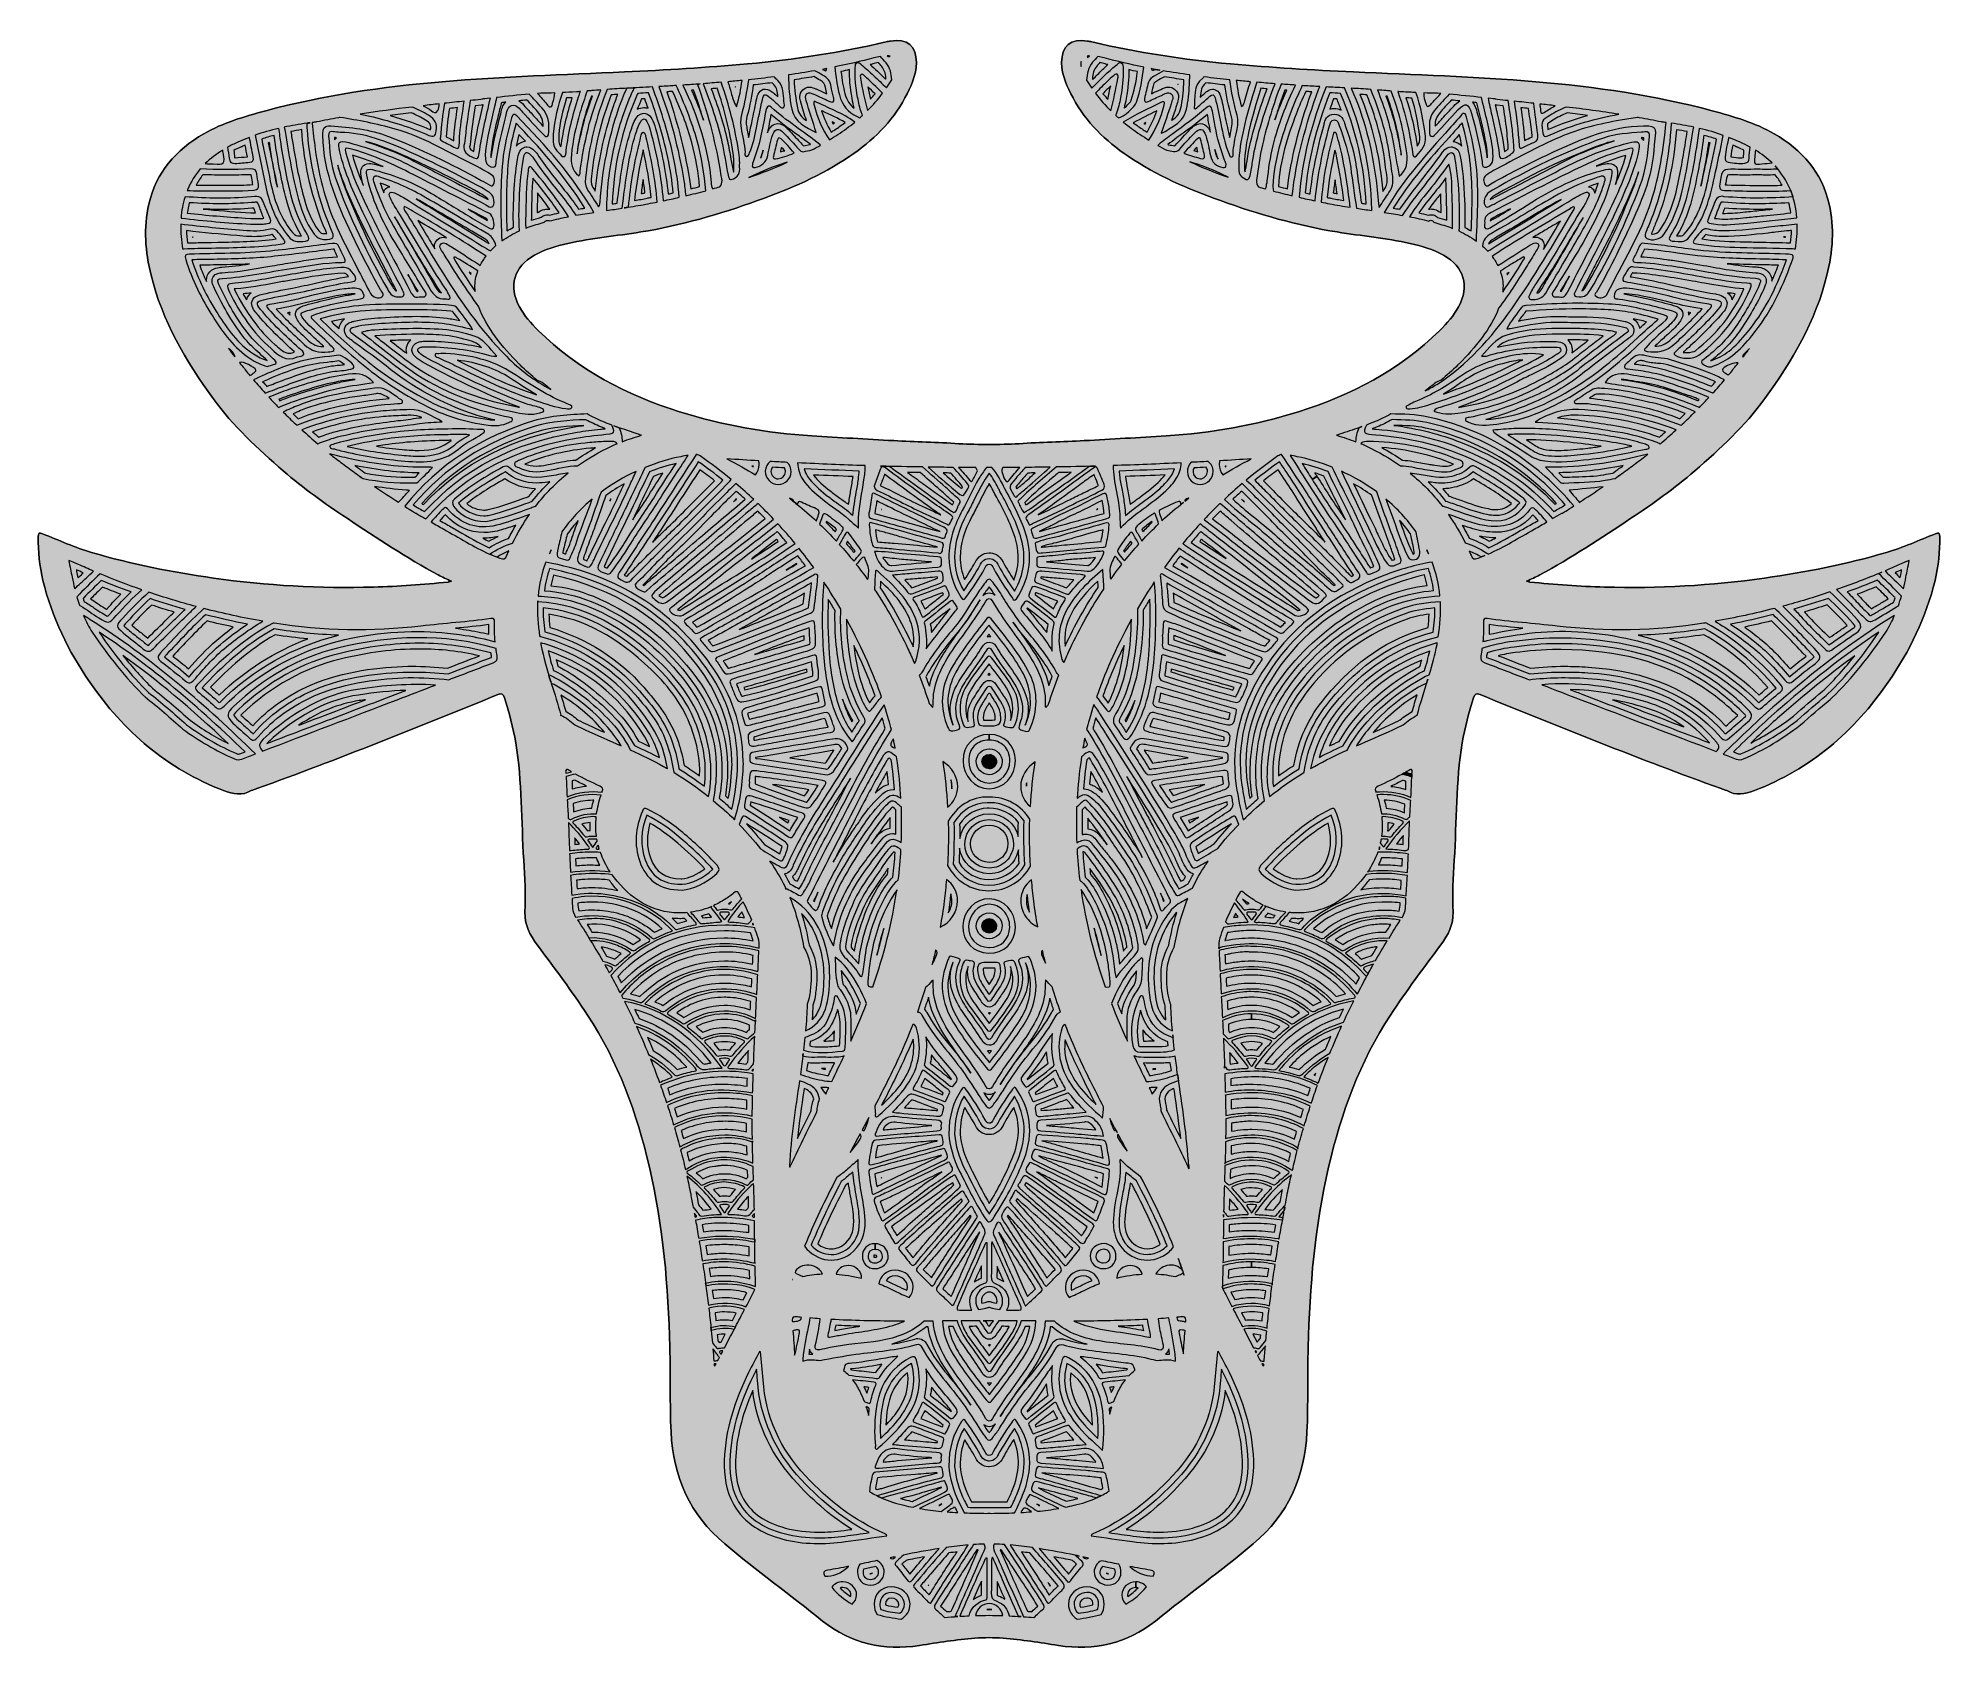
# Model space of a CAD drawing. Extents: x 86 to 1914, y -1775 to -226.
import ezdxf

# ---------------------------------------------------------------- set-up
doc = ezdxf.new("R2010")
doc.units = 0
doc.header["$MEASUREMENT"] = 0
doc.layers.add('Layer 1', color=7, linetype='Continuous')

# ---------------------------------------------------------------- blocks, each defined once
blk = doc.blocks.new('block 2')
at = {"layer": 'Layer 1', "lineweight": 0}
for points, knots in [([(1909.2, -702.3), (1893.5, -708.4), (1878.2, -715.5), (1862.1, -720.2), (1823.7, -731.4), (1784.5, -739.2), (1745, -744.8), (1694, -752.1), (1642.8, -754.8), (1591.3, -753.4), (1567.4, -752.8), (1543.5, -751.1), (1519.7, -748.6), (1519, -748.5), (1518.2, -748.3), (1516.5, -747.9), (1521.3, -745.6), (1525.3, -743.8), (1529.1, -741.8), (1559.4, -725.5), (1588, -706.3), (1616.7, -687.4), (1638, -673.4), (1658.7, -658.5), (1678, -641.9), (1702.6, -620.8), (1726.1, -598.7), (1745.3, -572.4), (1771.8, -536.3), (1794.1, -498), (1805, -454), (1810.6, -431.4), (1812.5, -408.6), (1807.1, -385.7), (1800, -355.1), (1781.2, -333.4), (1754.4, -318.1), (1735.8, -307.4), (1715.3, -301.6), (1694.8, -296), (1639.3, -281), (1582.5, -273), (1525.3, -268.1), (1467, -263.1), (1408.5, -261.3), (1350.1, -258.6), (1310.6, -256.9), (1271.2, -254.5), (1231.9, -250.9), (1187, -246.9), (1142.6, -240), (1098.8, -229.8), (1097.4, -229.5), (1096, -229.3), (1094.6, -229), (1078.6, -226.1), (1069.7, -233.5), (1069.8, -249.7), (1069.9, -262.1), (1075, -273.1), (1080.7, -283.7), (1093.3, -307.2), (1112.1, -324.9), (1133.8, -339.7), (1161.2, -358.4), (1191.4, -371.1), (1222.3, -382.3), (1258.9, -395.4), (1296.1, -406.2), (1334.6, -412.4), (1357.9, -416.2), (1381.4, -418.3), (1404.5, -423.4), (1415.7, -425.9), (1426.7, -428.9), (1436.7, -434.6), (1456.4, -445.6), (1461.8, -464.5), (1451.1, -484.3), (1446.4, -492.9), (1440, -500.1), (1433.1, -506.9), (1394.6, -544.9), (1348.2, -569.1), (1297.2, -585.1), (1255.8, -598.1), (1213.5, -605.3), (1170.3, -608.2), (1144, -609.9), (1117.8, -611.2), (1091.5, -612.8), (1070.7, -614), (1049.8, -614.3), (1028.9, -615.7), (1019.3, -616.3), (1009.6, -616.5), (1000, -616.5), (990.4, -616.5), (980.7, -616.3), (971.1, -615.7), (950.2, -614.3), (929.3, -614), (908.5, -612.8), (882.2, -611.2), (856, -609.9), (829.7, -608.2), (786.5, -605.3), (744.2, -598.1), (702.8, -585.1), (651.8, -569.1), (605.4, -544.9), (566.9, -506.9), (560, -500.1), (553.6, -492.9), (548.9, -484.3), (538.2, -464.5), (543.6, -445.6), (563.3, -434.6), (573.3, -428.9), (584.3, -425.9), (595.5, -423.4), (618.6, -418.3), (642.1, -416.2), (665.4, -412.4), (703.9, -406.2), (741.1, -395.4), (777.7, -382.3), (808.6, -371.1), (838.8, -358.4), (866.2, -339.7), (887.9, -324.9), (906.7, -307.2), (919.3, -283.7), (925, -273.1), (930.1, -262.1), (930.2, -249.7), (930.3, -233.5), (921.4, -226.1), (905.4, -229), (904, -229.3), (902.6, -229.5), (901.2, -229.8), (857.4, -240), (813, -246.9), (768.1, -250.9), (728.8, -254.5), (689.4, -256.9), (649.9, -258.6), (591.5, -261.3), (533, -263.1), (474.7, -268.1), (417.5, -273), (360.7, -281), (305.2, -296), (284.7, -301.6), (264.2, -307.4), (245.6, -318.1), (218.8, -333.4), (200, -355.1), (192.9, -385.7), (187.5, -408.6), (189.4, -431.4), (195, -454), (205.9, -498), (228.2, -536.3), (254.7, -572.4), (273.9, -598.7), (297.4, -620.8), (322, -641.9), (341.3, -658.5), (362, -673.4), (383.3, -687.4), (412, -706.3), (440.6, -725.5), (470.9, -741.8), (474.7, -743.8), (478.7, -745.6), (483.5, -747.9), (481.8, -748.3), (481, -748.5), (480.3, -748.6), (456.5, -751.1), (432.6, -752.8), (408.7, -753.4), (357.2, -754.8), (306, -752.1), (255, -744.8), (215.5, -739.2), (176.3, -731.4), (137.9, -720.2), (121.8, -715.5), (106.5, -708.4), (90.8, -702.3), (87.7, -701.1), (86.4, -701.1), (86.5, -705.1), (86.7, -719.2), (87.8, -733.3), (91.1, -747.1), (99.7, -782.6), (115.6, -815), (136.2, -844.9), (168.8, -892.2), (210.5, -928.1), (264.7, -948.9), (273.9, -952.4), (282.4, -954), (291.3, -948.9), (293, -948), (294.9, -947.7), (296.7, -947), (374.6, -918.8), (451.5, -888), (528.2, -856.7), (532.2, -855.1), (533.2, -856.2), (534.4, -859.7), (539.3, -873.8), (542.8, -888.3), (545.3, -903), (551.6, -940.3), (550.7, -978.1), (553, -1015.7), (554, -1032.3), (554.9, -1049), (554.2, -1065.6), (553.8, -1078.1), (558.8, -1087.4), (565.9, -1096.9), (582.4, -1119.2), (599.1, -1141.4), (614.4, -1164.5), (643.8, -1209.1), (661.6, -1258.6), (673.7, -1310.4), (687.1, -1367.2), (691.8, -1425.2), (693.4, -1483.4), (694.2, -1510.5), (693.3, -1537.6), (694.5, -1564.7), (696.5, -1608), (712.6, -1644.2), (746.1, -1672.3), (776.7, -1698), (809.1, -1721.5), (840.2, -1746.5), (867.5, -1768.4), (898.9, -1775.2), (933.3, -1769.9), (951, -1767.2), (968.6, -1764.2), (986.5, -1762.9), (991, -1762.5), (995.5, -1762.4), (1000, -1762.4), (1004.5, -1762.4), (1009, -1762.5), (1013.5, -1762.9), (1031.4, -1764.2), (1049, -1767.2), (1066.7, -1769.9), (1101.1, -1775.2), (1132.5, -1768.4), (1159.8, -1746.5), (1190.9, -1721.5), (1223.2, -1698), (1253.9, -1672.3), (1287.4, -1644.2), (1303.5, -1608), (1305.5, -1564.7), (1306.7, -1537.6), (1305.8, -1510.5), (1306.6, -1483.4), (1308.2, -1425.2), (1312.9, -1367.2), (1326.3, -1310.4), (1338.4, -1258.6), (1356.2, -1209.1), (1385.6, -1164.5), (1400.9, -1141.4), (1417.6, -1119.2), (1434.1, -1096.9), (1441.2, -1087.4), (1446.2, -1078.1), (1445.8, -1065.6), (1445.1, -1049), (1446, -1032.3), (1447, -1015.7), (1449.3, -978.1), (1448.4, -940.3), (1454.7, -903), (1457.2, -888.3), (1460.7, -873.8), (1465.6, -859.7), (1466.8, -856.2), (1467.8, -855.1), (1471.8, -856.7), (1548.5, -888), (1625.4, -918.8), (1703.3, -947), (1705.1, -947.7), (1707, -948), (1708.7, -948.9), (1717.6, -954), (1726.1, -952.4), (1735.3, -948.9), (1789.5, -928.1), (1831.2, -892.2), (1863.8, -844.9), (1884.4, -815), (1900.3, -782.6), (1908.9, -747.1), (1912.2, -733.3), (1913.3, -719.2), (1913.5, -705.1), (1913.6, -701.1), (1912.3, -701.1), (1909.2, -702.3)], [0, 0, 0, 0, 1, 1, 1, 2, 2, 2, 3, 3, 3, 4, 4, 4, 5, 5, 5, 6, 6, 6, 7, 7, 7, 8, 8, 8, 9, 9, 9, 10, 10, 10, 11, 11, 11, 12, 12, 12, 13, 13, 13, 14, 14, 14, 15, 15, 15, 16, 16, 16, 17, 17, 17, 18, 18, 18, 19, 19, 19, 20, 20, 20, 21, 21, 21, 22, 22, 22, 23, 23, 23, 24, 24, 24, 25, 25, 25, 26, 26, 26, 27, 27, 27, 28, 28, 28, 29, 29, 29, 30, 30, 30, 31, 31, 31, 32, 32, 32, 33, 33, 33, 34, 34, 34, 35, 35, 35, 36, 36, 36, 37, 37, 37, 38, 38, 38, 39, 39, 39, 40, 40, 40, 41, 41, 41, 42, 42, 42, 43, 43, 43, 44, 44, 44, 45, 45, 45, 46, 46, 46, 47, 47, 47, 48, 48, 48, 49, 49, 49, 50, 50, 50, 51, 51, 51, 52, 52, 52, 53, 53, 53, 54, 54, 54, 55, 55, 55, 56, 56, 56, 57, 57, 57, 58, 58, 58, 59, 59, 59, 60, 60, 60, 61, 61, 61, 62, 62, 62, 63, 63, 63, 64, 64, 64, 65, 65, 65, 66, 66, 66, 67, 67, 67, 68, 68, 68, 69, 69, 69, 70, 70, 70, 71, 71, 71, 72, 72, 72, 73, 73, 73, 74, 74, 74, 75, 75, 75, 76, 76, 76, 77, 77, 77, 78, 78, 78, 79, 79, 79, 80, 80, 80, 81, 81, 81, 82, 82, 82, 83, 83, 83, 84, 84, 84, 85, 85, 85, 86, 86, 86, 87, 87, 87, 88, 88, 88, 89, 89, 89, 90, 90, 90, 91, 91, 91, 92, 92, 92, 93, 93, 93, 94, 94, 94, 95, 95, 95, 96, 96, 96, 97, 97, 97, 98, 98, 98, 99, 99, 99, 100, 100, 100, 101, 101, 101, 102, 102, 102, 103, 103, 103, 104, 104, 104, 105, 105, 105, 106, 106, 106, 106]), ([(818.5, -270.9), (818.5, -270.9), (818.5, -270.9), (818.5, -270.9), (818.5, -270.9), (818.6, -270.9), (818.6, -270.9), (818.6, -270.9), (818.5, -270.9), (818.5, -270.9)], [0, 0, 0, 0, 1, 1, 1, 2, 2, 2, 3, 3, 3, 3]), ([(1181.5, -270.9), (1181.6, -270.9), (1181.6, -270.9), (1181.7, -270.9), (1181.7, -270.9), (1181.7, -271), (1181.7, -271), (1181.6, -270.9), (1181.6, -270.9), (1181.5, -270.9)], [0, 0, 0, 0, 1, 1, 1, 2, 2, 2, 3, 3, 3, 3]), ([(668.5, -292.9), (666.2, -292.9), (664.1, -293.5), (662.1, -294.6), (663.4, -291.2), (664.8, -287.9), (666.2, -284.5), (667.2, -284.5), (668.2, -284.4), (669.2, -284.4), (670.3, -287.4), (671.4, -290.5), (672.4, -293.5), (670.7, -293), (669.3, -292.9), (668.5, -292.9)], [0, 0, 0, 0, 1, 1, 1, 2, 2, 2, 3, 3, 3, 4, 4, 4, 5, 5, 5, 5]), ([(1331.1, -284.4), (1332.1, -284.5), (1333.1, -284.5), (1334.1, -284.5), (1335.6, -288.1), (1337, -291.7), (1338.3, -295.3), (1336.1, -294.2), (1333.8, -293.8), (1331.8, -293.8), (1331.8, -293.8), (1331.7, -293.8), (1331.7, -293.8), (1330.5, -293.8), (1329, -293.9), (1327.4, -294.4), (1328.6, -291.1), (1329.8, -287.8), (1331.1, -284.4)], [0, 0, 0, 0, 1, 1, 1, 2, 2, 2, 3, 3, 3, 4, 4, 4, 5, 5, 5, 6, 6, 6, 6]), ([(850.3, -308.7), (850.3, -308.7), (849.3, -306.6), (849.3, -306.6), (850.1, -307), (850.8, -307.4), (851.6, -307.8), (851.2, -308.1), (850.7, -308.4), (850.3, -308.7)], [0, 0, 0, 0, 1, 1, 1, 2, 2, 2, 3, 3, 3, 3]), ([(1149.9, -308.8), (1149.6, -308.6), (1149.3, -308.4), (1148.9, -308.2), (1149.5, -307.9), (1150.1, -307.6), (1150.7, -307.3), (1150.4, -307.8), (1150.2, -308.3), (1149.9, -308.8)], [0, 0, 0, 0, 1, 1, 1, 2, 2, 2, 3, 3, 3, 3]), ([(315.3, -364.1), (312.9, -353.2), (310.7, -342), (308.5, -331.2), (308.5, -331.2), (307.6, -326.8), (307.6, -326.8), (307.9, -326.7), (308.3, -326.6), (308.7, -326.4), (308.9, -327.4), (309, -328.4), (309.2, -329.4), (310.8, -340.1), (312.7, -352), (315.3, -364.1)], [0, 0, 0, 0, 1, 1, 1, 2, 2, 2, 3, 3, 3, 4, 4, 4, 5, 5, 5, 5]), ([(545.9, -330.1), (546.6, -326.4), (547.5, -322.7), (548.4, -318.8), (550.4, -320.9), (552.5, -323.1), (554.6, -325.3), (552.4, -325.5), (548.7, -326.5), (545.9, -330.1)], [0, 0, 0, 0, 1, 1, 1, 2, 2, 2, 3, 3, 3, 3]), ([(1446.2, -325.1), (1448.1, -323), (1449.9, -320.9), (1451.8, -318.8), (1452.8, -322.6), (1453.6, -326.3), (1454.3, -329.9), (1452, -327.3), (1449.2, -326.1), (1446.7, -325.6), (1446.4, -325.5), (1446.2, -325.5), (1445.9, -325.4), (1446, -325.3), (1446.1, -325.2), (1446.2, -325.1)], [0, 0, 0, 0, 1, 1, 1, 2, 2, 2, 3, 3, 3, 4, 4, 4, 5, 5, 5, 5]), ([(1687.1, -351.6), (1688.8, -343.2), (1690.1, -334.7), (1691.3, -326.5), (1691.8, -326.6), (1692.3, -326.8), (1692.7, -326.9), (1690.7, -336.9), (1688.7, -347.2), (1686.4, -357.3), (1685.6, -361.1), (1684.7, -364.8), (1683.8, -368.5), (1684.7, -364.4), (1685.4, -360.4), (1686.2, -356.4), (1686.2, -356.4), (1687.1, -351.6), (1687.1, -351.6)], [0, 0, 0, 0, 1, 1, 1, 2, 2, 2, 3, 3, 3, 4, 4, 4, 5, 5, 5, 6, 6, 6, 6]), ([(315.3, -364.4), (315.7, -366.1), (316.1, -367.8), (316.4, -369.4), (316.2, -368.6), (316, -367.7), (315.8, -366.8), (315.7, -366), (315.5, -365.2), (315.3, -364.4)], [0, 0, 0, 0, 1, 1, 1, 2, 2, 2, 3, 3, 3, 3]), ([(665.8, -375.5), (666.3, -370.9), (667, -366.4), (667.7, -361.9), (668.4, -366.2), (669, -370.5), (669.5, -374.8), (668.3, -375.1), (667, -375.3), (665.8, -375.5)], [0, 0, 0, 0, 1, 1, 1, 2, 2, 2, 3, 3, 3, 3]), ([(1330.8, -374.9), (1331.3, -370.7), (1331.8, -366.5), (1332.5, -362.3), (1333.2, -366.7), (1333.9, -371.1), (1334.4, -375.6), (1333.2, -375.3), (1332, -375.1), (1330.8, -374.9)], [0, 0, 0, 0, 1, 1, 1, 2, 2, 2, 3, 3, 3, 3]), ([(565.9, -393.7), (565.9, -390.1), (566, -386.5), (566.1, -383), (566.2, -380.3), (566.3, -377.6), (566.3, -374.9), (570.5, -380.2), (574.4, -385.4), (578, -390.5), (577.9, -390.5), (577.9, -390.5), (577.8, -390.6), (577.2, -390.4), (576.5, -390.4), (575.9, -390.4), (574.7, -390.4), (573.5, -390.6), (572.4, -390.8), (570.5, -391.3), (568.7, -392.2), (567.1, -393.4), (566.7, -393.5), (566.3, -393.6), (565.9, -393.7)], [0, 0, 0, 0, 1, 1, 1, 2, 2, 2, 3, 3, 3, 4, 4, 4, 5, 5, 5, 6, 6, 6, 7, 7, 7, 8, 8, 8, 8]), ([(1431.1, -379.2), (1432.1, -378.1), (1433, -377), (1434, -375.8), (1434, -378.7), (1434.1, -381.5), (1434.2, -384.4), (1434.3, -387.5), (1434.4, -390.6), (1434.5, -393.8), (1434.2, -393.7), (1433.8, -393.6), (1433.5, -393.5), (1431.9, -392.2), (1430, -391.3), (1428, -390.8), (1426.8, -390.5), (1425.6, -390.3), (1424.5, -390.3), (1423.7, -390.3), (1423, -390.4), (1422.3, -390.5), (1425.1, -386.6), (1428.1, -382.9), (1431.1, -379.2)], [0, 0, 0, 0, 1, 1, 1, 2, 2, 2, 3, 3, 3, 4, 4, 4, 5, 5, 5, 6, 6, 6, 7, 7, 7, 8, 8, 8, 8]), ([(291.9, -389.6), (292.5, -389.5), (293, -389.5), (293.6, -389.4), (293.9, -390.1), (294.1, -390.8), (294.4, -391.4), (294.7, -392.3), (295.1, -393.2), (295.4, -394.1), (295.4, -394.1), (290.9, -394.1), (290.9, -394.1), (290.9, -394.1), (285.8, -393.7), (285.8, -393.7), (272.4, -392.8), (258.6, -391.8), (245, -390.4), (250.7, -390.6), (256.3, -390.8), (261.8, -390.8), (272.1, -390.8), (282.3, -390.4), (291.9, -389.6)], [0, 0, 0, 0, 1, 1, 1, 2, 2, 2, 3, 3, 3, 4, 4, 4, 5, 5, 5, 6, 6, 6, 7, 7, 7, 8, 8, 8, 8]), ([(1726.6, -393.1), (1719.9, -393.9), (1713.5, -394.5), (1707.2, -394.5), (1706.4, -394.5), (1705.5, -394.5), (1704.7, -394.5), (1705.4, -392.8), (1706, -391.2), (1706.7, -389.5), (1717.1, -390.3), (1727.6, -390.7), (1738.7, -390.7), (1743.4, -390.7), (1748, -390.6), (1752.8, -390.5), (1749.7, -390.8), (1746.6, -391.1), (1743.6, -391.4), (1738.3, -391.9), (1733, -392.5), (1727.7, -393), (1727.7, -393), (1726.6, -393.1), (1726.6, -393.1)], [0, 0, 0, 0, 1, 1, 1, 2, 2, 2, 3, 3, 3, 4, 4, 4, 5, 5, 5, 6, 6, 6, 7, 7, 7, 8, 8, 8, 8]), ([(235.3, -417.3), (235.3, -417.3), (234.9, -417.3), (234.9, -417.3), (234.9, -417.3), (234.9, -417.2), (234.9, -417.2), (235, -417.3), (235.2, -417.3), (235.3, -417.3)], [0, 0, 0, 0, 1, 1, 1, 2, 2, 2, 3, 3, 3, 3]), ([(1763.3, -417.2), (1763.9, -417.2), (1764.5, -417.1), (1765.2, -417), (1765.2, -417.1), (1765.1, -417.2), (1765.1, -417.3), (1764.5, -417.3), (1763.9, -417.2), (1763.3, -417.2)], [0, 0, 0, 0, 1, 1, 1, 2, 2, 2, 3, 3, 3, 3]), ([(255.1, -444.1), (266.4, -443.9), (278, -443.7), (289.6, -443.1), (280.7, -444.5), (271.8, -445.6), (262.9, -446.1), (260.4, -446.3), (253.6, -446.6), (249.9, -452.7), (248.5, -455.2), (248.1, -457.7), (248.2, -460), (245.8, -454.8), (243.6, -449.6), (241.7, -444.4), (246.2, -444.3), (250.7, -444.2), (255.1, -444.1)], [0, 0, 0, 0, 1, 1, 1, 2, 2, 2, 3, 3, 3, 4, 4, 4, 5, 5, 5, 6, 6, 6, 6]), ([(1736.9, -446), (1727.8, -445.5), (1718.5, -444.3), (1709.3, -442.9), (1719.7, -443.4), (1730.1, -443.6), (1740.4, -443.9), (1740.4, -443.9), (1740.6, -443.9), (1740.6, -443.9), (1746.4, -444), (1752.4, -444.2), (1758.4, -444.3), (1756.4, -449.7), (1754.2, -454.8), (1752, -459.7), (1752.1, -457.5), (1751.7, -455), (1750.2, -452.6), (1746.5, -446.6), (1739.8, -446.2), (1736.9, -446)], [0, 0, 0, 0, 1, 1, 1, 2, 2, 2, 3, 3, 3, 4, 4, 4, 5, 5, 5, 6, 6, 6, 7, 7, 7, 7]), ([(291.3, -470.8), (289.5, -472.3), (287.8, -474.2), (286.9, -477), (286.8, -477.2), (286.7, -477.4), (286.7, -477.7), (285.6, -475.8), (284.5, -473.8), (283.4, -471.8), (286, -471.5), (288.7, -471.2), (291.3, -470.8)], [0, 0, 0, 0, 1, 1, 1, 2, 2, 2, 3, 3, 3, 4, 4, 4, 4]), ([(1717, -471.7), (1716.1, -473.7), (1715, -475.6), (1714, -477.5), (1713.9, -477.2), (1713.8, -476.9), (1713.7, -476.5), (1712.8, -474.1), (1711.3, -472.2), (1709.6, -470.8), (1712.1, -471.1), (1714.5, -471.5), (1717, -471.7)], [0, 0, 0, 0, 1, 1, 1, 2, 2, 2, 3, 3, 3, 4, 4, 4, 4]), ([(328.5, -489.6), (328.4, -490.5), (328.3, -491.4), (328.4, -492.2), (327.7, -491.5), (327, -490.8), (326.2, -490.1), (327, -489.9), (327.8, -489.8), (328.5, -489.6)], [0, 0, 0, 0, 1, 1, 1, 2, 2, 2, 3, 3, 3, 3]), ([(1674.1, -489.9), (1673.4, -490.6), (1672.7, -491.3), (1672, -492.1), (1672, -491.2), (1671.9, -490.3), (1671.8, -489.4), (1672.6, -489.6), (1673.3, -489.7), (1674.1, -489.9)], [0, 0, 0, 0, 1, 1, 1, 2, 2, 2, 3, 3, 3, 3]), ([(380.9, -495.9), (378.1, -498), (376.3, -500.8), (375.6, -504.4), (375.5, -504.7), (375.5, -505), (375.5, -505.3), (373, -503.1), (370.6, -500.8), (368.2, -498.5), (372.4, -497.5), (376.7, -496.6), (380.9, -495.9)], [0, 0, 0, 0, 1, 1, 1, 2, 2, 2, 3, 3, 3, 4, 4, 4, 4]), ([(1618.8, -495.7), (1622.9, -496.5), (1627.2, -497.5), (1631.7, -498.7), (1629.4, -500.8), (1627.1, -502.8), (1624.8, -504.9), (1624.8, -504.9), (1624.8, -504.8), (1624.8, -504.7), (1624.3, -501.8), (1622.8, -498.2), (1618.8, -495.7)], [0, 0, 0, 0, 1, 1, 1, 2, 2, 2, 3, 3, 3, 4, 4, 4, 4]), ([(440.6, -528.9), (435.3, -525), (430.1, -520.9), (424.7, -516.7), (431.3, -516.4), (438, -516.2), (444.7, -516.1), (442.1, -518.3), (441, -520.8), (440.5, -522.9), (440.1, -524.5), (440, -526.6), (440.6, -528.9)], [0, 0, 0, 0, 1, 1, 1, 2, 2, 2, 3, 3, 3, 4, 4, 4, 4]), ([(1559.6, -521.8), (1559.2, -520.3), (1558.2, -518), (1556.1, -515.9), (1562.1, -515.9), (1568.7, -516), (1575.7, -516.4), (1574.9, -517), (1574.1, -517.6), (1573.3, -518.2), (1568.9, -521.6), (1564.4, -525.1), (1560, -528.6), (1560.5, -526.1), (1560.2, -523.8), (1559.6, -521.8)], [0, 0, 0, 0, 1, 1, 1, 2, 2, 2, 3, 3, 3, 4, 4, 4, 5, 5, 5, 5]), ([(455.1, -673.2), (483.9, -640.9), (521.1, -617.7), (565.7, -604.2), (580.5, -599.8), (596.7, -598.7), (610.9, -598.2), (608.4, -598.5), (605.9, -598.9), (603.4, -599.3), (542.4, -609.3), (494.4, -633.8), (456.7, -674.1), (456.2, -673.8), (455.6, -673.5), (455.1, -673.2)], [0, 0, 0, 0, 1, 1, 1, 2, 2, 2, 3, 3, 3, 4, 4, 4, 5, 5, 5, 5]), ([(1543.7, -673.9), (1520.1, -648.5), (1490.4, -629), (1453, -614.3), (1433.3, -606.5), (1412.2, -601.2), (1389, -598.1), (1399.7, -598.3), (1409.8, -598.6), (1419.5, -600.7), (1459.8, -609.5), (1496, -627.9), (1527.2, -655.4), (1533.5, -660.9), (1539.6, -666.9), (1545.2, -673), (1545.2, -673.1), (1544.1, -673.7), (1543.7, -673.9)], [0, 0, 0, 0, 1, 1, 1, 2, 2, 2, 3, 3, 3, 4, 4, 4, 5, 5, 5, 6, 6, 6, 6]), ([(480.2, -612.6), (480.2, -612.6), (480.6, -612.5), (480.6, -612.5), (481.5, -612.5), (482.5, -612.5), (483.4, -612.4), (483.3, -612.5), (483.3, -612.5), (483.2, -612.6), (475.3, -619.2), (465.9, -622.2), (452.7, -622.2), (447.6, -622.2), (442.5, -621.8), (436.3, -621.3), (427.8, -620.5), (419.6, -619.5), (411.6, -618.2), (414.2, -617.8), (416.9, -617.4), (419.8, -616.9), (437.4, -614.2), (457.1, -612.8), (480.2, -612.6)], [0, 0, 0, 0, 1, 1, 1, 2, 2, 2, 3, 3, 3, 4, 4, 4, 5, 5, 5, 6, 6, 6, 7, 7, 7, 8, 8, 8, 8]), ([(1557.6, -614.4), (1567.5, -615.4), (1577.5, -616.7), (1588.1, -618.2), (1583.8, -618.9), (1579.5, -619.5), (1575.3, -620), (1575.3, -620), (1570.6, -620.5), (1570.6, -620.5), (1562.7, -621.3), (1554.5, -622.2), (1546.8, -622.2), (1542.7, -622.2), (1539, -622), (1535.5, -621.5), (1531.3, -620.9), (1527.5, -619.4), (1523.7, -616.8), (1521.2, -615.2), (1518.7, -613.5), (1516.3, -611.9), (1528.2, -612), (1541.1, -612.8), (1557.6, -614.4)], [0, 0, 0, 0, 1, 1, 1, 2, 2, 2, 3, 3, 3, 4, 4, 4, 5, 5, 5, 6, 6, 6, 7, 7, 7, 8, 8, 8, 8]), ([(556.2, -667), (546, -670.9), (532.6, -675.7), (518.8, -679), (517.6, -679.3), (516.3, -679.5), (514.8, -679.5), (509, -679.5), (502.6, -677), (498.2, -673.3), (508.4, -665.3), (520.3, -657.6), (535, -649.4), (543.6, -655.5), (553.4, -658.7), (564.2, -659), (562.1, -661.4), (560, -663.9), (557.9, -666.4), (557.4, -666.6), (556.8, -666.8), (556.2, -667)], [0, 0, 0, 0, 1, 1, 1, 2, 2, 2, 3, 3, 3, 4, 4, 4, 5, 5, 5, 6, 6, 6, 7, 7, 7, 7]), ([(686.8, -643.9), (682.3, -650.8), (677.7, -657.9), (673.3, -665), (669.3, -671.4), (665, -677.9), (660.8, -684.1), (659.7, -685.7), (658.7, -687.2), (657.7, -688.8), (657.7, -688.8), (660.7, -682.4), (660.7, -682.4), (666.3, -670.6), (672, -658.8), (677.7, -647.1), (680.7, -645.9), (683.8, -644.8), (686.8, -643.9)], [0, 0, 0, 0, 1, 1, 1, 2, 2, 2, 3, 3, 3, 4, 4, 4, 5, 5, 5, 6, 6, 6, 6]), ([(724.1, -663.5), (719.9, -667.7), (715.5, -672), (711.2, -676.4), (704.9, -683), (698.2, -689.6), (691.6, -696), (687.7, -699.7), (683.9, -703.4), (680.1, -707.1), (679, -708.2), (677.9, -709.3), (676.8, -710.4), (679.7, -706.1), (682.5, -701.8), (685.3, -697.5), (697.6, -678.6), (709.9, -659.6), (722.2, -640.7), (726.9, -644.1), (731.7, -647.6), (736.3, -651.3), (732.4, -655.4), (728.2, -659.5), (724.1, -663.5)], [0, 0, 0, 0, 1, 1, 1, 2, 2, 2, 3, 3, 3, 4, 4, 4, 5, 5, 5, 6, 6, 6, 7, 7, 7, 8, 8, 8, 8]), ([(869.1, -649), (868.6, -653.1), (867.8, -657.4), (867.1, -661.5), (866.4, -665.6), (865.7, -669.8), (865, -674.1), (862.2, -671.9), (859.4, -669.9), (856.6, -667.9), (853.4, -665.6), (850.1, -663.2), (847.1, -660.8), (841.2, -656.1), (835.5, -651.4), (831.4, -645.8), (844, -646.3), (856.8, -646.8), (869.4, -647.3), (869.3, -647.8), (869.2, -648.4), (869.1, -649)], [0, 0, 0, 0, 1, 1, 1, 2, 2, 2, 3, 3, 3, 4, 4, 4, 5, 5, 5, 6, 6, 6, 7, 7, 7, 7]), ([(1025.8, -708.5), (1029.5, -722), (1028.8, -734.6), (1023.8, -746.7), (1020.2, -741.1), (1016.9, -735.6), (1013.8, -730.1), (1013.8, -730.1), (1013.6, -729.6), (1013.6, -729.6), (1009.9, -722.1), (1004.3, -720.6), (1000.2, -720.6), (1000.2, -720.6), (999.8, -720.6), (999.8, -720.6), (994, -720.7), (989.6, -723.8), (986.6, -729.9), (986.6, -729.9), (986.4, -730.2), (986.4, -730.2), (983.7, -735.2), (980.6, -740.3), (976.5, -746.3), (973.8, -739.3), (972.3, -731.9), (972.4, -724.7), (972.4, -712.2), (976.1, -699.6), (983.9, -685.1), (986.2, -680.8), (988.3, -676.5), (990.4, -672.4), (993.3, -666.5), (996.4, -660.4), (999.7, -654.8), (999.9, -654.5), (1000.1, -654.2), (1000.2, -653.9), (1001.5, -656.1), (1002.7, -658.4), (1004, -660.8), (1004.6, -661.9), (1005.1, -663), (1005.7, -664.1), (1005.7, -664.1), (1007.5, -667.4), (1007.5, -667.4), (1014.9, -681.2), (1021.9, -694.3), (1025.8, -708.5)], [0, 0, 0, 0, 1, 1, 1, 2, 2, 2, 3, 3, 3, 4, 4, 4, 5, 5, 5, 6, 6, 6, 7, 7, 7, 8, 8, 8, 9, 9, 9, 10, 10, 10, 11, 11, 11, 12, 12, 12, 13, 13, 13, 14, 14, 14, 15, 15, 15, 16, 16, 16, 17, 17, 17, 17]), ([(1162.5, -653), (1156.8, -658.3), (1150.5, -663), (1143.8, -667.9), (1141.1, -669.9), (1138.3, -671.9), (1135.6, -674), (1135.6, -674), (1135.6, -674), (1135.6, -674), (1134.9, -669), (1134, -664.1), (1133.1, -659.3), (1132.3, -655.3), (1131.5, -651.2), (1131, -647.2), (1143.7, -646.8), (1156.5, -646.3), (1169.1, -645.7), (1167.4, -648), (1165.2, -650.3), (1162.5, -653)], [0, 0, 0, 0, 1, 1, 1, 2, 2, 2, 3, 3, 3, 4, 4, 4, 5, 5, 5, 6, 6, 6, 7, 7, 7, 7]), ([(1314.5, -697.3), (1314.5, -697.3), (1314.7, -697.7), (1314.7, -697.7), (1317.3, -701.6), (1319.9, -705.5), (1322.4, -709.4), (1322.4, -709.4), (1322.9, -710.2), (1322.9, -710.2), (1322.8, -710.1), (1322.7, -710), (1322.6, -709.9), (1316.8, -704.1), (1310.9, -698.4), (1305.1, -692.7), (1293.7, -681.6), (1282, -670.1), (1270.8, -658.5), (1268.4, -656), (1265.9, -653.6), (1263.6, -651.3), (1268.3, -647.7), (1273, -644.2), (1277.7, -640.8), (1279, -642.7), (1280.3, -644.7), (1281.6, -646.6), (1285.9, -653), (1290.3, -659.5), (1294.3, -666), (1300.8, -676.6), (1307.7, -687), (1314.5, -697.3)], [0, 0, 0, 0, 1, 1, 1, 2, 2, 2, 3, 3, 3, 4, 4, 4, 5, 5, 5, 6, 6, 6, 7, 7, 7, 8, 8, 8, 9, 9, 9, 10, 10, 10, 11, 11, 11, 11]), ([(1339.2, -683.9), (1330.9, -671.9), (1322.8, -659.3), (1315.1, -647.1), (1315.1, -647.1), (1310.5, -650), (1310.5, -650), (1310.5, -650), (1314.9, -646.9), (1314.9, -646.9), (1314.3, -645.8), (1313.7, -644.8), (1313, -643.8), (1315.9, -644.7), (1318.8, -645.7), (1321.7, -646.8), (1325.7, -655), (1330.7, -665.2), (1335.8, -675.1), (1338.1, -679.6), (1340.4, -684.3), (1342.6, -689), (1341.5, -687.3), (1340.3, -685.6), (1339.2, -683.9)], [0, 0, 0, 0, 1, 1, 1, 2, 2, 2, 3, 3, 3, 4, 4, 4, 5, 5, 5, 6, 6, 6, 7, 7, 7, 8, 8, 8, 8]), ([(1447.1, -657.6), (1453, -656.1), (1459.6, -654), (1465.6, -649.5), (1478.9, -657.1), (1490.8, -664.9), (1501.9, -673.1), (1497.6, -677.1), (1492.7, -679), (1486.8, -679), (1484.5, -679), (1482, -678.7), (1479.4, -678.1), (1470.7, -676.3), (1462.2, -673.3), (1453.3, -670.1), (1449.6, -668.8), (1445.8, -667.4), (1441.9, -666.1), (1439.9, -663.7), (1437.9, -661.3), (1435.9, -659), (1439.8, -659), (1443.5, -658.5), (1447.1, -657.6)], [0, 0, 0, 0, 1, 1, 1, 2, 2, 2, 3, 3, 3, 4, 4, 4, 5, 5, 5, 6, 6, 6, 7, 7, 7, 8, 8, 8, 8]), ([(635.7, -671), (635.9, -670.3), (636.2, -669.7), (636.4, -669), (636.5, -668.9), (636.6, -668.9), (636.8, -668.8), (636.4, -669.5), (636.1, -670.2), (635.7, -671)], [0, 0, 0, 0, 1, 1, 1, 2, 2, 2, 3, 3, 3, 3]), ([(757.5, -668.9), (756.5, -669.8), (755.4, -670.8), (754.4, -671.7), (755.4, -670.7), (756.3, -669.7), (757.3, -668.7), (757.4, -668.8), (757.5, -668.9), (757.5, -668.9)], [0, 0, 0, 0, 1, 1, 1, 2, 2, 2, 3, 3, 3, 3]), ([(1242.6, -668.9), (1243.5, -669.7), (1244.4, -670.6), (1245.4, -671.5), (1244.4, -670.7), (1243.4, -669.8), (1242.5, -669), (1242.5, -669), (1242.6, -668.9), (1242.6, -668.9)], [0, 0, 0, 0, 1, 1, 1, 2, 2, 2, 3, 3, 3, 3]), ([(896.4, -678.8), (896.4, -678.8), (896.4, -678.8), (896.4, -678.8), (896.5, -678.8), (896.6, -678.9), (896.6, -678.9), (896.6, -678.9), (896.5, -678.9), (896.4, -678.8)], [0, 0, 0, 0, 1, 1, 1, 2, 2, 2, 3, 3, 3, 3]), ([(1103.2, -679), (1103.6, -678.8), (1104.1, -678.6), (1104.5, -678.4), (1104.5, -678.4), (1104.6, -678.6), (1104.6, -678.7), (1104.1, -678.8), (1103.6, -678.9), (1103.2, -679)], [0, 0, 0, 0, 1, 1, 1, 2, 2, 2, 3, 3, 3, 3]), ([(514.6, -706.5), (519.1, -706.5), (523.7, -706), (528.6, -704.9), (525.6, -706.2), (522.6, -707.7), (519.5, -709.4), (517.5, -708.5), (515.6, -707.5), (513.6, -706.5), (513.9, -706.5), (514.2, -706.5), (514.6, -706.5)], [0, 0, 0, 0, 1, 1, 1, 2, 2, 2, 3, 3, 3, 4, 4, 4, 4]), ([(771.7, -726.5), (771.7, -726.5), (773, -725.4), (773, -725.4), (780.6, -719.6), (788.3, -713.7), (796, -707.6), (796.5, -708.2), (797.1, -708.8), (797.6, -709.5), (789.1, -715.2), (780.4, -720.9), (771.7, -726.5)], [0, 0, 0, 0, 1, 1, 1, 2, 2, 2, 3, 3, 3, 4, 4, 4, 4]), ([(1208.3, -710.9), (1214.7, -715.8), (1221.2, -720.9), (1227.8, -726), (1219.3, -720.6), (1210.8, -715), (1202.4, -709.5), (1202.9, -708.8), (1203.5, -708.2), (1204, -707.6), (1205.5, -708.7), (1206.9, -709.8), (1208.3, -710.9)], [0, 0, 0, 0, 1, 1, 1, 2, 2, 2, 3, 3, 3, 4, 4, 4, 4]), ([(1474.4, -705.1), (1478.6, -705.8), (1482.7, -706.2), (1486.5, -706.2), (1486.5, -706.2), (1486.9, -706.2), (1486.9, -706.2), (1484.8, -707.3), (1482.7, -708.4), (1480.5, -709.4), (1477.5, -707.6), (1474.4, -706), (1471.2, -704.6), (1472.2, -704.8), (1473.3, -705), (1474.4, -705.1)], [0, 0, 0, 0, 1, 1, 1, 2, 2, 2, 3, 3, 3, 4, 4, 4, 5, 5, 5, 5]), ([(805.1, -737.1), (808.4, -735), (811.8, -732.9), (815.1, -730.8), (815.2, -731), (815.3, -731.1), (815.5, -731.3), (812, -733.3), (808.6, -735.2), (805.1, -737.1)], [0, 0, 0, 0, 1, 1, 1, 2, 2, 2, 3, 3, 3, 3]), ([(752.8, -917.9), (752.9, -919.7), (753, -921.4), (753.1, -923.2), (752.9, -934.3), (751.7, -945.4), (749.5, -956.4), (748.6, -955.6), (747.7, -954.8), (746.8, -954), (748, -946), (748.7, -938.3), (748.9, -930.7), (749.7, -894.1), (736.8, -860.6), (709.5, -828.4), (684.2, -798.5), (654.1, -776.3), (619.9, -762.3), (607, -757), (593.6, -753.6), (579.2, -752.1), (579.8, -748.7), (580.6, -745.3), (581.5, -742.1), (639.6, -754.6), (686.3, -784), (720.5, -829.6), (738.6, -853.7), (749.2, -879.6), (752.1, -906.5), (752.5, -910.2), (752.7, -913.9), (752.8, -917.9)], [0, 0, 0, 0, 1, 1, 1, 2, 2, 2, 3, 3, 3, 4, 4, 4, 5, 5, 5, 6, 6, 6, 7, 7, 7, 8, 8, 8, 9, 9, 9, 10, 10, 10, 11, 11, 11, 11]), ([(1184.6, -731.3), (1184.7, -731.1), (1184.8, -731), (1184.9, -730.9), (1186.9, -732.2), (1188.9, -733.5), (1190.9, -734.8), (1188.7, -733.6), (1186.6, -732.4), (1184.6, -731.3)], [0, 0, 0, 0, 1, 1, 1, 2, 2, 2, 3, 3, 3, 3]), ([(1279.4, -842.5), (1266.2, -860.9), (1258.1, -878.8), (1254.5, -897), (1250.3, -917.9), (1249.8, -936.8), (1252.8, -954.4), (1252.1, -955), (1251.3, -955.6), (1250.6, -956.3), (1249.8, -952.2), (1249.1, -947.8), (1248.4, -942.9), (1242.8, -905.9), (1251.7, -870.6), (1275.6, -835.1), (1300.7, -797.7), (1335.9, -770.6), (1383.3, -752.5), (1395.6, -747.8), (1407.1, -744.3), (1418.4, -741.8), (1419.4, -745.1), (1420.2, -748.5), (1420.8, -751.9), (1396.7, -754.7), (1373.1, -763.4), (1348.6, -778.3), (1321.3, -795), (1298, -816.7), (1279.4, -842.5)], [0, 0, 0, 0, 1, 1, 1, 2, 2, 2, 3, 3, 3, 4, 4, 4, 5, 5, 5, 6, 6, 6, 7, 7, 7, 8, 8, 8, 9, 9, 9, 10, 10, 10, 10]), ([(165.8, -760.3), (161.6, -764.5), (157.5, -768.9), (153.5, -773.4), (153.2, -773.7), (152.8, -774.2), (152.3, -774.7), (151.7, -774.4), (151.1, -774), (150.6, -773.7), (148.1, -772.2), (145.6, -770.5), (143.2, -768.8), (141.1, -767.5), (139.1, -766.1), (136.9, -764.7), (140.8, -760.9), (144.6, -757.1), (148.4, -753.5), (154.1, -755.8), (159.9, -758.1), (165.8, -760.3)], [0, 0, 0, 0, 1, 1, 1, 2, 2, 2, 3, 3, 3, 4, 4, 4, 5, 5, 5, 6, 6, 6, 7, 7, 7, 7]), ([(760.1, -794.3), (760.1, -794.3), (774.1, -786.5), (774.1, -786.5), (790.3, -777.4), (806.6, -768.4), (822.9, -759.4), (822.5, -762.7), (822, -766.1), (821.6, -769.6), (799.7, -778.6), (779.3, -786.8), (760.1, -794.3)], [0, 0, 0, 0, 1, 1, 1, 2, 2, 2, 3, 3, 3, 4, 4, 4, 4]), ([(1177, -759.4), (1192.6, -768), (1208.2, -776.7), (1223.8, -785.4), (1223.8, -785.4), (1241.9, -795.4), (1241.9, -795.4), (1219.9, -786.7), (1198.4, -777.6), (1177.7, -768.2), (1177.5, -765.3), (1177.3, -762.3), (1177, -759.4)], [0, 0, 0, 0, 1, 1, 1, 2, 2, 2, 3, 3, 3, 4, 4, 4, 4]), ([(1844.2, -770.8), (1842.7, -769.4), (1841.2, -768), (1840, -766.6), (1838.1, -764.5), (1836.2, -762.4), (1834.2, -760.3), (1840.2, -758), (1846.3, -755.6), (1852.2, -753.2), (1856.2, -757), (1860.1, -760.8), (1863.9, -764.7), (1860.9, -766.5), (1857.9, -768.3), (1854.9, -770), (1852.5, -771.4), (1850.1, -772.8), (1847.7, -774.2), (1846.6, -773), (1845.4, -771.9), (1844.2, -770.8)], [0, 0, 0, 0, 1, 1, 1, 2, 2, 2, 3, 3, 3, 4, 4, 4, 5, 5, 5, 6, 6, 6, 7, 7, 7, 7]), ([(217.2, -777.5), (215.1, -779.5), (213, -781.6), (210.9, -783.6), (204.6, -789.8), (198.2, -796), (191.9, -802.4), (189.7, -800.7), (187.6, -799), (185.7, -797.5), (182.6, -795.1), (179.4, -792.6), (176.4, -790), (182.8, -783), (189.1, -776.7), (195.5, -770.7), (202.6, -773.1), (209.9, -775.3), (217.2, -777.5)], [0, 0, 0, 0, 1, 1, 1, 2, 2, 2, 3, 3, 3, 4, 4, 4, 5, 5, 5, 6, 6, 6, 6]), ([(722, -934.6), (717.1, -931.1), (712.1, -927.8), (707.1, -924.7), (705.8, -917.3), (704, -909.8), (701.6, -902.4), (694.5, -880.6), (680.6, -863.7), (668.3, -849.6), (644.4, -822.4), (614.1, -803.1), (578.1, -792.1), (577.7, -787.8), (577.3, -783.7), (577.2, -779.6), (610.7, -784.1), (642.1, -801), (675.4, -832.7), (694, -850.3), (706.6, -868.4), (713.8, -888.1), (719.8, -904.3), (722.5, -919.6), (722, -934.6)], [0, 0, 0, 0, 1, 1, 1, 2, 2, 2, 3, 3, 3, 4, 4, 4, 5, 5, 5, 6, 6, 6, 7, 7, 7, 8, 8, 8, 8]), ([(1323.3, -859.2), (1307, -878.8), (1296.8, -900.9), (1292.9, -924.7), (1287.8, -927.9), (1282.8, -931.2), (1278, -934.7), (1278, -934.3), (1278, -933.2), (1278, -933.1), (1278.2, -902.9), (1287.8, -876.3), (1307.3, -851.6), (1332, -820.2), (1363.8, -797.5), (1401.7, -784.1), (1408, -781.9), (1414.8, -780.4), (1422.8, -779.5), (1422.7, -783.7), (1422.4, -787.9), (1421.8, -792.4), (1384.5, -802.4), (1352.3, -824.3), (1323.3, -859.2)], [0, 0, 0, 0, 1, 1, 1, 2, 2, 2, 3, 3, 3, 4, 4, 4, 5, 5, 5, 6, 6, 6, 7, 7, 7, 8, 8, 8, 8]), ([(1815.9, -796.2), (1813.2, -798), (1810.3, -800), (1807.5, -801.9), (1805.9, -800.3), (1804.3, -798.8), (1802.6, -797.2), (1797, -791.7), (1791.2, -786.1), (1786.1, -780.3), (1785.2, -779.3), (1784.3, -778.3), (1783.4, -777.3), (1790.7, -775.1), (1797.9, -772.9), (1805.1, -770.5), (1811.1, -776.1), (1817.2, -782.3), (1824.5, -790.2), (1821.7, -792.2), (1818.8, -794.2), (1815.9, -796.2)], [0, 0, 0, 0, 1, 1, 1, 2, 2, 2, 3, 3, 3, 4, 4, 4, 5, 5, 5, 6, 6, 6, 7, 7, 7, 7]), ([(274, -791.8), (268.6, -795.8), (263.3, -800), (258.1, -804.5), (248.1, -813), (239.4, -822.6), (231.1, -832), (226, -827.8), (220.9, -823.8), (215.8, -819.8), (226.4, -808.4), (237.4, -796.8), (248.8, -786), (257.1, -788.1), (265.6, -790), (274, -791.8)], [0, 0, 0, 0, 1, 1, 1, 2, 2, 2, 3, 3, 3, 4, 4, 4, 5, 5, 5, 5]), ([(345.5, -803.2), (313.8, -815.1), (285.7, -832.9), (260.4, -857.1), (257.7, -854.5), (254.8, -852.1), (252, -849.7), (268.8, -832.3), (289.1, -813.4), (314.2, -799.3), (324.5, -800.9), (335, -802.2), (345.5, -803.2)], [0, 0, 0, 0, 1, 1, 1, 2, 2, 2, 3, 3, 3, 4, 4, 4, 4]), ([(818.9, -805.3), (810.4, -807.8), (802, -810.3), (793.5, -812.7), (793.5, -812.7), (780.8, -816.5), (774.6, -818.3), (790.2, -812.1), (806.2, -805.7), (822.3, -800.1), (822.3, -800.2), (822.3, -800.4), (822.3, -800.4), (822.4, -801.4), (822.5, -802.9), (822.5, -804.2), (821.3, -804.6), (819.8, -805), (818.9, -805.3)], [0, 0, 0, 0, 1, 1, 1, 2, 2, 2, 3, 3, 3, 4, 4, 4, 5, 5, 5, 6, 6, 6, 6]), ([(1000.2, -800.9), (999.6, -800.9), (998.9, -800.9), (998.1, -801.1), (998.7, -800.3), (999.3, -799.5), (999.9, -798.7), (1000.5, -799.5), (1001.1, -800.2), (1001.8, -801), (1001.2, -800.9), (1000.7, -800.9), (1000.2, -800.9)], [0, 0, 0, 0, 1, 1, 1, 2, 2, 2, 3, 3, 3, 4, 4, 4, 4]), ([(1177.4, -801.7), (1177.5, -801.3), (1177.6, -800.8), (1177.6, -800.4), (1177.6, -800.3), (1177.6, -800.1), (1177.6, -800), (1179.2, -800.5), (1180.7, -801), (1182.1, -801.6), (1193.6, -806), (1205, -810.5), (1216.5, -815), (1220, -816.4), (1223.5, -817.7), (1227.1, -819.1), (1209.3, -813.9), (1192.9, -809), (1177.5, -804.2), (1177.5, -803.5), (1177.4, -801.7), (1177.4, -801.7)], [0, 0, 0, 0, 1, 1, 1, 2, 2, 2, 3, 3, 3, 4, 4, 4, 5, 5, 5, 6, 6, 6, 7, 7, 7, 7]), ([(1739.9, -857.1), (1714.7, -833), (1686.3, -815.2), (1653.9, -803.2), (1665, -802.2), (1675.9, -800.9), (1686.7, -799.2), (1708.8, -811.7), (1729.5, -828.7), (1748.3, -849.8), (1745.4, -852.2), (1742.6, -854.6), (1739.9, -857.1)], [0, 0, 0, 0, 1, 1, 1, 2, 2, 2, 3, 3, 3, 4, 4, 4, 4]), ([(1751.7, -785.9), (1762.1, -795.8), (1772.2, -806.5), (1782, -816.8), (1782, -816.8), (1785, -819.9), (1785, -819.9), (1779.7, -823.9), (1774.5, -827.9), (1769.6, -832), (1760.2, -821.3), (1751.3, -811.6), (1740.7, -803), (1735.9, -799.1), (1731, -795.4), (1726, -791.8), (1734.7, -790), (1743.2, -788), (1751.7, -785.9)], [0, 0, 0, 0, 1, 1, 1, 2, 2, 2, 3, 3, 3, 4, 4, 4, 5, 5, 5, 6, 6, 6, 6]), ([(269.2, -903.7), (256.7, -897.5), (244.6, -890.1), (232.4, -881.3), (220.6, -870.7), (208.5, -860.3), (196.3, -850.5), (186.4, -840.9), (177, -830.5), (168, -819.1), (200.3, -842.3), (233.2, -869.9), (269.2, -903.7)], [0, 0, 0, 0, 1, 1, 1, 2, 2, 2, 3, 3, 3, 4, 4, 4, 4]), ([(445.4, -829.5), (444.2, -829.5), (443.1, -829.5), (441.6, -829.5), (415.1, -830.5), (380.6, -833.5), (348.1, -847.7), (326, -857.4), (307.4, -870.4), (292.8, -886.6), (291.1, -885.1), (289.4, -883.6), (287.8, -882.2), (285.5, -880.2), (283.3, -878.2), (281.3, -876.3), (281.5, -876.1), (281.7, -875.9), (281.9, -875.7), (311, -848.4), (342, -831), (376.6, -822.7), (403.7, -816.1), (428.7, -812.9), (453, -812.9), (472.7, -812.9), (491.9, -815.1), (510.5, -819.5), (500, -823.5), (489.6, -827.5), (479.7, -831.3), (468.7, -830.1), (457.1, -829.5), (445.4, -829.5)], [0, 0, 0, 0, 1, 1, 1, 2, 2, 2, 3, 3, 3, 4, 4, 4, 5, 5, 5, 6, 6, 6, 7, 7, 7, 8, 8, 8, 9, 9, 9, 10, 10, 10, 11, 11, 11, 11]), ([(1553.3, -829.5), (1542, -829.5), (1530.9, -830.1), (1520.3, -831.3), (1510.7, -827.6), (1500, -823.5), (1489.1, -819.3), (1494.5, -818.1), (1499.9, -817.1), (1505.4, -816.4), (1517.5, -814.9), (1532, -813.3), (1546.7, -813.3), (1547.7, -813.3), (1548.8, -813.3), (1549.8, -813.3), (1605.3, -814), (1648.3, -825.5), (1685.2, -849.3), (1696.6, -856.7), (1707.8, -865.7), (1719.4, -876.9), (1715.5, -880.3), (1711.7, -883.7), (1707.9, -887), (1675.8, -852.5), (1632.4, -834), (1575.6, -830.3), (1568, -829.8), (1560.5, -829.5), (1553.3, -829.5)], [0, 0, 0, 0, 1, 1, 1, 2, 2, 2, 3, 3, 3, 4, 4, 4, 5, 5, 5, 6, 6, 6, 7, 7, 7, 8, 8, 8, 9, 9, 9, 10, 10, 10, 10]), ([(1831.8, -819.4), (1822.4, -831.2), (1812.6, -842), (1802.3, -852), (1802.3, -852), (1800.8, -853.4), (1800.8, -853.4), (1791.7, -860.9), (1782.5, -868.7), (1772.8, -877.4), (1759.3, -887.7), (1745.8, -896.2), (1731.8, -903.2), (1742.1, -893.4), (1752.8, -883.4), (1763.6, -874.1), (1788.7, -852.4), (1810.9, -834.6), (1831.8, -819.4)], [0, 0, 0, 0, 1, 1, 1, 2, 2, 2, 3, 3, 3, 4, 4, 4, 5, 5, 5, 6, 6, 6, 6]), ([(673.9, -906.4), (670.6, -904.8), (667, -903.2), (663.2, -901.4), (656.9, -890), (649.8, -880.3), (641.4, -871.9), (624.9, -855.3), (608.9, -842.7), (592.5, -833.1), (590.5, -832), (588.3, -830.7), (586, -829.6), (585.4, -827.5), (584.8, -825.4), (584.3, -823.4), (619.9, -837.7), (648.5, -862.6), (669.3, -897.4), (671, -900.2), (672.5, -903.2), (673.9, -906.4)], [0, 0, 0, 0, 1, 1, 1, 2, 2, 2, 3, 3, 3, 4, 4, 4, 5, 5, 5, 6, 6, 6, 7, 7, 7, 7]), ([(794.4, -841.3), (806.4, -837.7), (816.1, -834.9), (824.9, -832.2), (824.9, -832.5), (825.2, -834.3), (825.3, -834.8), (805.7, -841), (785.6, -847.3), (765.5, -852.1), (765.2, -851.4), (764.9, -850.6), (764.6, -849.9), (773.9, -847.2), (784.2, -844.3), (794.4, -841.3)], [0, 0, 0, 0, 1, 1, 1, 2, 2, 2, 3, 3, 3, 4, 4, 4, 5, 5, 5, 5]), ([(1000.2, -837.6), (999.8, -837.6), (999.5, -837.6), (999, -837.6), (999.4, -837.1), (999.8, -836.7), (1000.1, -836.2), (1000.5, -836.7), (1000.9, -837.1), (1001.2, -837.6), (1000.9, -837.6), (1000.5, -837.6), (1000.2, -837.6)], [0, 0, 0, 0, 1, 1, 1, 2, 2, 2, 3, 3, 3, 4, 4, 4, 4]), ([(1235.5, -849.8), (1235.1, -850.7), (1234.7, -851.5), (1234.3, -852.3), (1213.7, -846.8), (1193.7, -840.9), (1174.7, -834.8), (1174.7, -834.8), (1175, -832.7), (1175.1, -832.2), (1195.5, -838.2), (1215.8, -844.1), (1235.5, -849.8)], [0, 0, 0, 0, 1, 1, 1, 2, 2, 2, 3, 3, 3, 4, 4, 4, 4]), ([(1336.4, -901.6), (1333, -903.1), (1329.9, -904.6), (1327, -906), (1331.4, -895.6), (1337.2, -885.9), (1344.7, -876.8), (1364.7, -852.2), (1388, -834.7), (1415.7, -823.6), (1415.2, -825.5), (1414.6, -827.5), (1414, -829.6), (1412.9, -830.2), (1411.7, -830.8), (1410.5, -831.5), (1376.8, -851), (1352.5, -873.9), (1336.4, -901.6)], [0, 0, 0, 0, 1, 1, 1, 2, 2, 2, 3, 3, 3, 4, 4, 4, 5, 5, 5, 6, 6, 6, 6]), ([(337, -886), (356.2, -873.1), (375.1, -865.5), (395, -862.5), (397.1, -862.2), (399.1, -861.9), (401.1, -861.6), (389, -866.2), (344.3, -883.2), (337, -886)], [0, 0, 0, 0, 1, 1, 1, 2, 2, 2, 3, 3, 3, 3]), ([(868.2, -882.7), (865.8, -878.4), (863.7, -873.8), (861.8, -868.7), (860.9, -866.2), (860.1, -863.7), (859.3, -861), (862, -868), (865.2, -874.8), (869.1, -881.5), (868.8, -881.9), (868.5, -882.3), (868.2, -882.7)], [0, 0, 0, 0, 1, 1, 1, 2, 2, 2, 3, 3, 3, 4, 4, 4, 4]), ([(1131.7, -882.7), (1131.4, -882.3), (1131, -881.8), (1130.7, -881.4), (1130.8, -881.2), (1130.9, -880.9), (1131.1, -880.6), (1134.8, -874.6), (1137.7, -868.5), (1140.2, -862.3), (1138, -869.5), (1135.1, -876.3), (1131.7, -882.7)], [0, 0, 0, 0, 1, 1, 1, 2, 2, 2, 3, 3, 3, 4, 4, 4, 4]), ([(1630.6, -869.3), (1643.7, -873.2), (1656.2, -879.5), (1667.5, -887.7), (1657.8, -884), (1612.2, -866.7), (1599.1, -861.6), (1609.5, -863.6), (1620, -866.1), (1630.6, -869.3)], [0, 0, 0, 0, 1, 1, 1, 2, 2, 2, 3, 3, 3, 3]), ([(808.8, -917.3), (817.8, -915.8), (826.8, -914.3), (835.6, -912.8), (835.6, -912.8), (850.9, -910.2), (850.9, -910.2), (850.8, -910.3), (850.8, -910.5), (850.7, -910.6), (848.1, -914.8), (845.6, -918.9), (842.7, -922.6), (831.8, -920.9), (820.4, -919.1), (808.8, -917.3)], [0, 0, 0, 0, 1, 1, 1, 2, 2, 2, 3, 3, 3, 4, 4, 4, 5, 5, 5, 5]), ([(1149.3, -910.1), (1163.3, -912.7), (1177.5, -915.1), (1191.5, -917.4), (1188.5, -917.8), (1185.5, -918.3), (1182.5, -918.8), (1178.7, -919.4), (1174.9, -919.9), (1171, -920.4), (1171, -920.4), (1170.7, -920.5), (1170.7, -920.5), (1166.3, -921.1), (1161.7, -921.8), (1157.1, -922.5), (1154.5, -918.3), (1151.8, -914.1), (1149.1, -910.1), (1149.2, -910.1), (1149.2, -910.1), (1149.3, -910.1)], [0, 0, 0, 0, 1, 1, 1, 2, 2, 2, 3, 3, 3, 4, 4, 4, 5, 5, 5, 6, 6, 6, 7, 7, 7, 7]), ([(890.5, -951.4), (894.4, -944.1), (898.2, -937.3), (902.1, -930.5), (902.6, -934.6), (903, -938.8), (903.4, -942.9), (900.2, -943.6), (897.3, -945.2), (894.5, -947.7), (893.2, -948.9), (891.8, -950.1), (890.5, -951.4)], [0, 0, 0, 0, 1, 1, 1, 2, 2, 2, 3, 3, 3, 4, 4, 4, 4]), ([(1109, -950.5), (1106.6, -948.3), (1103.9, -946.2), (1100.8, -944.4), (1099.4, -943.6), (1098, -943), (1096.6, -942.5), (1097, -938.6), (1097.4, -934.5), (1097.9, -930.5), (1101.7, -937.1), (1105.4, -943.8), (1109, -950.5)], [0, 0, 0, 0, 1, 1, 1, 2, 2, 2, 3, 3, 3, 4, 4, 4, 4]), ([(822.9, -953.8), (812.6, -950.4), (802.2, -946.6), (792.1, -942.9), (803.3, -944.4), (814.8, -946.1), (827, -948), (825.6, -950), (824.3, -952), (822.9, -953.8)], [0, 0, 0, 0, 1, 1, 1, 2, 2, 2, 3, 3, 3, 3]), ([(854.4, -960.8), (850.7, -967.9), (846.9, -975), (843.2, -981.9), (834.5, -998.2), (825.5, -1015.1), (817.6, -1032.5), (817.1, -1033.6), (816.4, -1034.8), (815.7, -1036), (815.2, -1035.8), (812.8, -1034.5), (812.8, -1034.5), (812.3, -1033.5), (811.7, -1032.5), (811.2, -1031.4), (814.3, -1028.9), (815.9, -1025.2), (817, -1022.8), (826.6, -1001), (839, -980.8), (849.9, -963.8), (855.6, -954.9), (861.4, -945.8), (867, -936.8), (862.7, -944.8), (858.6, -952.8), (854.4, -960.8)], [0, 0, 0, 0, 1, 1, 1, 2, 2, 2, 3, 3, 3, 4, 4, 4, 5, 5, 5, 6, 6, 6, 7, 7, 7, 8, 8, 8, 9, 9, 9, 9]), ([(1169.3, -995.6), (1173.6, -1002.9), (1177.1, -1009.7), (1179.8, -1016.3), (1181, -1019.1), (1182.4, -1021.9), (1184, -1024.9), (1185, -1026.6), (1186.5, -1029.2), (1188.9, -1031.3), (1188.3, -1032.3), (1187.8, -1033.4), (1187.2, -1034.5), (1186.4, -1035), (1185.4, -1035.5), (1184.4, -1036), (1183.5, -1034.6), (1182.7, -1033.2), (1182.1, -1031.9), (1173.9, -1014.3), (1164.8, -997), (1155.9, -980.2), (1153.7, -976), (1151.5, -971.8), (1149.3, -967.6), (1149.3, -967.6), (1144.2, -958), (1144.2, -958), (1140.3, -950.4), (1136.3, -942.9), (1132.3, -935.2), (1144.9, -955.1), (1157.5, -975.3), (1169.3, -995.6)], [0, 0, 0, 0, 1, 1, 1, 2, 2, 2, 3, 3, 3, 4, 4, 4, 5, 5, 5, 6, 6, 6, 7, 7, 7, 8, 8, 8, 9, 9, 9, 10, 10, 10, 11, 11, 11, 11]), ([(1207.4, -943), (1205.7, -943.6), (1204, -944.2), (1202.4, -944.8), (1194.1, -947.8), (1185.5, -950.8), (1177, -953.7), (1175.7, -951.8), (1174.3, -949.9), (1173, -948), (1183.6, -946.3), (1194.7, -944.7), (1207.4, -943)], [0, 0, 0, 0, 1, 1, 1, 2, 2, 2, 3, 3, 3, 4, 4, 4, 4]), ([(1028.1, -992.9), (1025.2, -980.3), (1014.1, -971.3), (1000, -971.2), (986, -971.2), (974.3, -981.5), (971.9, -995), (971.9, -990.3), (971.9, -985.7), (971.8, -981.2), (978.2, -971.6), (988, -965.9), (998.3, -965.9), (998.8, -965.9), (999.2, -965.9), (999.7, -965.9), (999.9, -965.9), (1000.1, -965.9), (1000.3, -965.9), (1011.5, -965.9), (1021.9, -971), (1028.2, -979.5), (1028.1, -983.9), (1028.1, -988.4), (1028.1, -992.9)], [0, 0, 0, 0, 1, 1, 1, 2, 2, 2, 3, 3, 3, 4, 4, 4, 5, 5, 5, 6, 6, 6, 7, 7, 7, 8, 8, 8, 8]), ([(726.9, -1023.9), (719.8, -1029.5), (711.8, -1033), (704.9, -1033.5), (704.9, -1033.5), (704.3, -1033.5), (704.3, -1033.5), (689, -1033.5), (679.6, -1027.1), (674.8, -1013.5), (671, -1002.8), (670.9, -991.7), (674.3, -980.3), (682.9, -985.2), (691.5, -991.4), (700.9, -999.3), (709.8, -1006.8), (718.3, -1014.8), (726.9, -1023.9)], [0, 0, 0, 0, 1, 1, 1, 2, 2, 2, 3, 3, 3, 4, 4, 4, 5, 5, 5, 6, 6, 6, 6]), ([(808.1, -977.7), (807.7, -978.4), (807.2, -979.1), (806.8, -979.8), (804.1, -978), (801.3, -976.2), (798.6, -974.5), (801.6, -975.5), (804.8, -976.6), (808.1, -977.7)], [0, 0, 0, 0, 1, 1, 1, 2, 2, 2, 3, 3, 3, 3]), ([(889.5, -996.5), (888.6, -997.7), (887.7, -998.9), (886.8, -1000.1), (891.9, -992.4), (897.3, -984.9), (902.8, -977.7), (903.5, -976.7), (904.3, -975.8), (905.2, -974.8), (905.2, -978.1), (905.2, -981.5), (905.2, -984.9), (897.3, -985.8), (892.7, -992.1), (889.5, -996.5)], [0, 0, 0, 0, 1, 1, 1, 2, 2, 2, 3, 3, 3, 4, 4, 4, 5, 5, 5, 5]), ([(1094.8, -975.5), (1101.6, -983.3), (1107.4, -991.9), (1113.5, -1000.9), (1111.3, -998.1), (1109, -995.3), (1106.8, -992.5), (1103.7, -988.4), (1099.5, -986), (1094.8, -985.5), (1094.8, -982.1), (1094.8, -978.8), (1094.8, -975.5)], [0, 0, 0, 0, 1, 1, 1, 2, 2, 2, 3, 3, 3, 4, 4, 4, 4]), ([(1201.4, -974.4), (1200.7, -974.9), (1195.1, -978.5), (1193.1, -979.8), (1192.7, -979.1), (1192.2, -978.4), (1191.8, -977.7), (1195, -976.6), (1198.2, -975.5), (1201.4, -974.4)], [0, 0, 0, 0, 1, 1, 1, 2, 2, 2, 3, 3, 3, 3]), ([(1273.1, -1023.9), (1281.7, -1014.9), (1290.2, -1006.8), (1299.1, -999.3), (1308.5, -991.4), (1317.1, -985.2), (1325.7, -980.3), (1329.1, -991.7), (1329, -1002.8), (1325.2, -1013.5), (1320.4, -1027.1), (1311, -1033.5), (1295.7, -1033.5), (1295.7, -1033.5), (1295.1, -1033.5), (1295.1, -1033.5), (1288.2, -1033), (1280.2, -1029.5), (1273.1, -1023.9)], [0, 0, 0, 0, 1, 1, 1, 2, 2, 2, 3, 3, 3, 4, 4, 4, 5, 5, 5, 6, 6, 6, 6]), ([(1000, -1028.7), (1000, -1028.7), (1000.3, -1028.7), (1000.3, -1028.7), (1008.1, -1028.7), (1015.3, -1025.7), (1020.7, -1020.2), (1024.6, -1016.2), (1027.2, -1011.2), (1028.3, -1005.7), (1028.5, -1010.1), (1028.6, -1014.4), (1028.9, -1018.8), (1022.4, -1028.4), (1011.4, -1034.3), (999.9, -1034.3), (988.3, -1034.3), (977.4, -1028.1), (971.2, -1018.1), (971.4, -1013.5), (971.6, -1008.8), (971.7, -1004.2), (973.7, -1018.1), (985.3, -1028.5), (1000, -1028.7)], [0, 0, 0, 0, 1, 1, 1, 2, 2, 2, 3, 3, 3, 4, 4, 4, 5, 5, 5, 6, 6, 6, 7, 7, 7, 8, 8, 8, 8]), ([(902.5, -1029.3), (902.4, -1029.5), (902.2, -1029.6), (902.1, -1029.8), (896.2, -1036.4), (892, -1043.6), (889.1, -1049.2), (883.1, -1060.5), (878.2, -1073), (873.9, -1088.5), (872.6, -1093.4), (871.6, -1098.2), (870.9, -1103), (870.3, -1102.3), (869.6, -1101.7), (869, -1101.1), (867.5, -1099.6), (867.3, -1098.9), (867.6, -1096.9), (870.1, -1083), (875.5, -1070), (880.5, -1059.1), (884.1, -1051.2), (889.1, -1043.9), (894.5, -1036.2), (896.5, -1033.3), (898.8, -1030), (900.9, -1026.7), (901.6, -1025.7), (902.3, -1024.6), (903.1, -1023.5), (902.9, -1025.4), (902.7, -1027.4), (902.5, -1029.3)], [0, 0, 0, 0, 1, 1, 1, 2, 2, 2, 3, 3, 3, 4, 4, 4, 5, 5, 5, 6, 6, 6, 7, 7, 7, 8, 8, 8, 9, 9, 9, 10, 10, 10, 11, 11, 11, 11]), ([(1132.6, -1099), (1131.5, -1100.3), (1130.3, -1101.6), (1129.1, -1103), (1126.2, -1085.6), (1120.6, -1068.7), (1112, -1051.7), (1108.6, -1044.8), (1104.7, -1037.5), (1098.9, -1031), (1098.4, -1030.5), (1098, -1030), (1097.5, -1029.5), (1097.3, -1027.6), (1097.1, -1025.7), (1096.9, -1023.8), (1103.2, -1032.3), (1109.6, -1041.7), (1115.3, -1051.3), (1124.2, -1066.8), (1130, -1082.7), (1132.5, -1098.8), (1132.6, -1098.9), (1132.6, -1099), (1132.6, -1099)], [0, 0, 0, 0, 1, 1, 1, 2, 2, 2, 3, 3, 3, 4, 4, 4, 5, 5, 5, 6, 6, 6, 7, 7, 7, 8, 8, 8, 8]), ([(1000.2, -1162.2), (1000.5, -1162.2), (1001, -1162.2), (1001.4, -1162.2), (1001.1, -1162.6), (1000.7, -1163.1), (1000.4, -1163.5), (1000.1, -1163.1), (999.7, -1162.6), (999.4, -1162.2), (999.7, -1162.2), (999.9, -1162.2), (1000.2, -1162.2)], [0, 0, 0, 0, 1, 1, 1, 2, 2, 2, 3, 3, 3, 4, 4, 4, 4]), ([(851.5, -1179.5), (851.5, -1179.6), (851.5, -1179.7), (851.5, -1179.8), (851.5, -1179.9), (851.4, -1182.3), (851.4, -1182.3), (851.4, -1184.6), (851.4, -1186.8), (851.3, -1188.9), (847.9, -1189.3), (844.5, -1189.5), (841.2, -1189.6), (845.3, -1186.9), (848.7, -1183.5), (851.5, -1179.5)], [0, 0, 0, 0, 1, 1, 1, 2, 2, 2, 3, 3, 3, 4, 4, 4, 5, 5, 5, 5]), ([(1147.8, -1178.5), (1150.8, -1182.7), (1154.4, -1186.3), (1158.8, -1189.4), (1158.2, -1189.4), (1156.7, -1189.3), (1156.7, -1189.3), (1156.1, -1189.3), (1149.9, -1189.4), (1149.9, -1189.4), (1149.4, -1189.4), (1148.9, -1189.4), (1148.4, -1189.4), (1147.9, -1185.7), (1147.7, -1182.1), (1147.8, -1178.5)], [0, 0, 0, 0, 1, 1, 1, 2, 2, 2, 3, 3, 3, 4, 4, 4, 5, 5, 5, 5]), ([(1000.4, -1201.3), (999.7, -1200.5), (999.1, -1199.6), (998.4, -1198.8), (999.1, -1198.9), (999.7, -1198.9), (1000.3, -1198.9), (1000.9, -1198.9), (1001.6, -1198.9), (1002.4, -1198.7), (1001.7, -1199.6), (1001.1, -1200.4), (1000.4, -1201.3)], [0, 0, 0, 0, 1, 1, 1, 2, 2, 2, 3, 3, 3, 4, 4, 4, 4]), ([(842.8, -1215.9), (842.8, -1215.9), (842.5, -1216.6), (842.5, -1216.6), (842.1, -1216.5), (841.8, -1216.5), (841.4, -1216.4), (840.6, -1216.3), (839.9, -1216.1), (839.2, -1215.9), (839.2, -1215.9), (842.8, -1215.9), (842.8, -1215.9)], [0, 0, 0, 0, 1, 1, 1, 2, 2, 2, 3, 3, 3, 4, 4, 4, 4]), ([(1160.4, -1216.2), (1160, -1216.3), (1159.6, -1216.3), (1159.2, -1216.4), (1158.6, -1216.5), (1158.1, -1216.6), (1157.5, -1216.7), (1157.4, -1216.5), (1157.3, -1216.3), (1157.3, -1216.2), (1157.3, -1216.2), (1160.4, -1216.2), (1160.4, -1216.2)], [0, 0, 0, 0, 1, 1, 1, 2, 2, 2, 3, 3, 3, 4, 4, 4, 4]), ([(986.2, -1319), (984.6, -1315.9), (983, -1312.7), (981.5, -1309.6), (976.3, -1299.7), (973.1, -1288.4), (972.4, -1278.7), (972.3, -1268.9), (973.6, -1260.9), (976.7, -1253.3), (980.5, -1259.2), (983.8, -1264.7), (986.7, -1270.1), (986.7, -1270.1), (986.9, -1270.5), (986.9, -1270.5), (989.8, -1276), (993.9, -1279), (999.4, -1279.3), (999.7, -1279.3), (999.9, -1279.3), (1000.2, -1279.3), (1005.9, -1279.3), (1010.4, -1276.3), (1013.5, -1270.5), (1013.5, -1270.5), (1013.6, -1270.2), (1013.6, -1270.2), (1016.6, -1264.6), (1020, -1259), (1023.8, -1253.2), (1030.2, -1268.5), (1029.7, -1284.7), (1022.3, -1302.2), (1015.9, -1317.5), (1008.5, -1332), (1000.3, -1345.4), (995.2, -1336.9), (990.6, -1327.8), (986.2, -1319)], [0, 0, 0, 0, 1, 1, 1, 2, 2, 2, 3, 3, 3, 4, 4, 4, 5, 5, 5, 6, 6, 6, 7, 7, 7, 8, 8, 8, 9, 9, 9, 10, 10, 10, 11, 11, 11, 12, 12, 12, 13, 13, 13, 13]), ([(862.2, -1327.9), (863.1, -1327.3), (864, -1326.6), (864.9, -1325.8), (865.5, -1330), (866.3, -1334.1), (867, -1338.2), (868.2, -1345.2), (869.4, -1351.7), (869.9, -1358.3), (870.8, -1370.1), (868.6, -1377.5), (862.3, -1383.3), (858.3, -1387), (853.6, -1389), (848.5, -1389), (843.9, -1389), (839.3, -1387.3), (835.6, -1384.2), (842.6, -1367.3), (851.2, -1349.3), (862.2, -1327.9)], [0, 0, 0, 0, 1, 1, 1, 2, 2, 2, 3, 3, 3, 4, 4, 4, 5, 5, 5, 6, 6, 6, 7, 7, 7, 7]), ([(896.3, -1320.8), (896.5, -1320.8), (896.8, -1320.7), (897.1, -1320.6), (896.9, -1320.7), (896.5, -1320.9), (896.3, -1321), (896.3, -1320.9), (896.3, -1320.9), (896.3, -1320.8)], [0, 0, 0, 0, 1, 1, 1, 2, 2, 2, 3, 3, 3, 3]), ([(1101.6, -1320), (1102.5, -1320.2), (1103.3, -1320.5), (1104.2, -1320.7), (1104.2, -1320.7), (1104.1, -1321.2), (1104.1, -1321.2), (1103.3, -1320.8), (1102.5, -1320.4), (1101.6, -1320)], [0, 0, 0, 0, 1, 1, 1, 2, 2, 2, 3, 3, 3, 3]), ([(1133.5, -1377.5), (1131.3, -1373.3), (1130.3, -1368.7), (1130.3, -1363.8), (1130.4, -1354.7), (1132.2, -1345.3), (1134.1, -1335.6), (1134.6, -1332.7), (1135.2, -1329.4), (1135.7, -1325.9), (1136.3, -1326.4), (1136.8, -1326.8), (1137.4, -1327.2), (1148.9, -1349.4), (1157.4, -1367.3), (1164.6, -1384.5), (1163.8, -1385.1), (1163, -1385.7), (1162.1, -1386.1), (1159, -1387.9), (1155.6, -1388.9), (1152, -1388.9), (1144.3, -1388.9), (1137.3, -1384.5), (1133.5, -1377.5)], [0, 0, 0, 0, 1, 1, 1, 2, 2, 2, 3, 3, 3, 4, 4, 4, 5, 5, 5, 6, 6, 6, 7, 7, 7, 8, 8, 8, 8]), ([(889.4, -1395.1), (889.4, -1395.1), (889.8, -1395), (890.5, -1395), (890.5, -1395), (890.5, -1395), (890.5, -1395), (891.7, -1395), (892.3, -1395.3), (892.3, -1396), (892.3, -1396.3), (892.2, -1396.5), (892.1, -1396.5), (891.8, -1396.9), (891.2, -1397.1), (890.5, -1397.1), (889.8, -1397.1), (889.5, -1396.9), (889.4, -1396.9), (889.4, -1396.9), (889.3, -1396.6), (889.3, -1396.1), (889.3, -1395.5), (889.4, -1395.2), (889.4, -1395.1)], [0, 0, 0, 0, 1, 1, 1, 2, 2, 2, 3, 3, 3, 4, 4, 4, 5, 5, 5, 6, 6, 6, 7, 7, 7, 8, 8, 8, 8]), ([(1000.2, -1481.2), (1000.5, -1481.2), (1001, -1481.2), (1001.4, -1481.1), (1001.1, -1481.6), (1000.7, -1482.1), (1000.4, -1482.5), (1000.1, -1482.1), (999.7, -1481.6), (999.4, -1481.2), (999.7, -1481.2), (999.9, -1481.2), (1000.2, -1481.2)], [0, 0, 0, 0, 1, 1, 1, 2, 2, 2, 3, 3, 3, 4, 4, 4, 4]), ([(901, -1558.3), (901.4, -1547.3), (902.8, -1536.2), (907.3, -1526.1), (910.6, -1518.9), (915.4, -1512.9), (921.8, -1508), (923.6, -1521.7), (919.8, -1534.7), (910.1, -1547.7), (907.5, -1551.1), (904.6, -1554.6), (901, -1558.3)], [0, 0, 0, 0, 1, 1, 1, 2, 2, 2, 3, 3, 3, 4, 4, 4, 4]), ([(1078.6, -1508.1), (1088.8, -1515.8), (1095.1, -1526.7), (1097.7, -1541.2), (1098.7, -1546.7), (1099.3, -1552.3), (1099.4, -1558.4), (1088.8, -1547.3), (1081.6, -1536.7), (1078.9, -1523), (1077.9, -1518.3), (1077.9, -1513.4), (1078.6, -1508.1)], [0, 0, 0, 0, 1, 1, 1, 2, 2, 2, 3, 3, 3, 4, 4, 4, 4]), ([(756.6, -1592.4), (757.1, -1571), (762.4, -1549.4), (773, -1525), (777.2, -1558.5), (791.6, -1588.5), (815.9, -1614.5), (832.8, -1632.7), (850.1, -1647.1), (868.3, -1658.4), (865.7, -1658.7), (863.2, -1659.1), (860.7, -1659.4), (852.1, -1660.6), (844.2, -1661.1), (836.7, -1661.1), (825.1, -1661.1), (814.6, -1659.8), (804.6, -1657.1), (784.9, -1651.9), (772, -1643.1), (764.2, -1629.4), (758.6, -1619.7), (756.2, -1608), (756.6, -1592.4)], [0, 0, 0, 0, 1, 1, 1, 2, 2, 2, 3, 3, 3, 4, 4, 4, 5, 5, 5, 6, 6, 6, 7, 7, 7, 8, 8, 8, 8]), ([(1000.3, -1517.9), (1000.9, -1517.9), (1001.6, -1517.8), (1002.4, -1517.7), (1001.7, -1518.6), (1001.1, -1519.4), (1000.4, -1520.3), (999.7, -1519.5), (999.1, -1518.6), (998.4, -1517.8), (999.1, -1517.8), (999.7, -1517.9), (1000.3, -1517.9)], [0, 0, 0, 0, 1, 1, 1, 2, 2, 2, 3, 3, 3, 4, 4, 4, 4]), ([(1131.8, -1658.4), (1149.9, -1647.1), (1167.2, -1632.7), (1184.1, -1614.5), (1208.4, -1588.5), (1222.8, -1558.5), (1227, -1525), (1237.6, -1549.4), (1242.9, -1571), (1243.4, -1592.4), (1243.8, -1608), (1241.4, -1619.7), (1235.8, -1629.4), (1228, -1643.1), (1215.1, -1651.9), (1195.4, -1657.1), (1185.4, -1659.8), (1174.9, -1661.1), (1163.3, -1661.1), (1155.8, -1661.1), (1147.9, -1660.6), (1139.3, -1659.4), (1136.8, -1659.1), (1134.3, -1658.7), (1131.8, -1658.4)], [0, 0, 0, 0, 1, 1, 1, 2, 2, 2, 3, 3, 3, 4, 4, 4, 5, 5, 5, 6, 6, 6, 7, 7, 7, 8, 8, 8, 8]), ([(976.7, -1572.3), (980.5, -1578.2), (983.8, -1583.7), (986.7, -1589.1), (986.7, -1589.1), (986.9, -1589.5), (986.9, -1589.5), (989.8, -1595), (994, -1598), (999.4, -1598.3), (999.7, -1598.3), (999.9, -1598.3), (1000.2, -1598.3), (1005.9, -1598.3), (1010.4, -1595.3), (1013.5, -1589.5), (1013.5, -1589.5), (1013.6, -1589.2), (1013.6, -1589.2), (1016.6, -1583.6), (1020, -1578), (1023.8, -1572.2), (1030.2, -1587.5), (1029.7, -1603.6), (1022.3, -1621.2), (1020.9, -1624.7), (1019.3, -1628.2), (1017.6, -1631.8), (1013, -1632), (1007.9, -1632), (1002.4, -1632.1), (1002.4, -1632.1), (1000.1, -1632.1), (1000.1, -1632.1), (1000.1, -1632.1), (997.7, -1632.1), (997.7, -1632.1), (992.4, -1632), (987.6, -1632), (983.1, -1631.9), (982.6, -1630.8), (982, -1629.7), (981.5, -1628.6), (976.3, -1618.7), (973.1, -1607.4), (972.4, -1597.6), (972.3, -1587.9), (973.6, -1579.9), (976.7, -1572.3)], [0, 0, 0, 0, 1, 1, 1, 2, 2, 2, 3, 3, 3, 4, 4, 4, 5, 5, 5, 6, 6, 6, 7, 7, 7, 8, 8, 8, 9, 9, 9, 10, 10, 10, 11, 11, 11, 12, 12, 12, 13, 13, 13, 14, 14, 14, 15, 15, 15, 16, 16, 16, 16]), ([(888.1, -1700.4), (887.6, -1700.8), (886.9, -1701), (886.1, -1701), (885.8, -1701), (885.6, -1701), (885.4, -1701), (886.3, -1700.8), (887.2, -1700.6), (888.1, -1700.4)], [0, 0, 0, 0, 1, 1, 1, 2, 2, 2, 3, 3, 3, 3]), ([(942.2, -1711.7), (942, -1712), (941.8, -1712.3), (941.7, -1712.6), (941.6, -1712.5), (941.6, -1712.5), (941.5, -1712.5), (941.8, -1712.2), (942, -1711.9), (942.2, -1711.7)], [0, 0, 0, 0, 1, 1, 1, 2, 2, 2, 3, 3, 3, 3]), ([(1059, -1712.3), (1058.9, -1712.4), (1058.8, -1712.6), (1058.6, -1712.7), (1057.9, -1711.6), (1057.2, -1710.5), (1056.5, -1709.4), (1057.3, -1710.3), (1058.2, -1711.3), (1059, -1712.3)], [0, 0, 0, 0, 1, 1, 1, 2, 2, 2, 3, 3, 3, 3]), ([(1114.3, -1701), (1113.6, -1701), (1113, -1700.8), (1112.6, -1700.5), (1113.3, -1700.7), (1114.1, -1700.8), (1114.8, -1701), (1114.7, -1701), (1114.5, -1701), (1114.3, -1701)], [0, 0, 0, 0, 1, 1, 1, 2, 2, 2, 3, 3, 3, 3]), ([(906.4, -1724.4), (910.1, -1724.4), (913.2, -1727.1), (913.3, -1730.3), (913.3, -1731.3), (913, -1732.3), (912.4, -1733.2), (908.4, -1732.7), (904.5, -1732), (900.6, -1731), (900.6, -1730.8), (900.6, -1730.5), (900.6, -1730.3), (900.6, -1726.6), (902.7, -1724.5), (906.3, -1724.4), (906.3, -1724.4), (906.4, -1724.4), (906.4, -1724.4)], [0, 0, 0, 0, 1, 1, 1, 2, 2, 2, 3, 3, 3, 4, 4, 4, 5, 5, 5, 6, 6, 6, 6]), ([(1094.1, -1724.4), (1095.9, -1724.4), (1097.3, -1724.9), (1098.3, -1725.9), (1099.3, -1726.9), (1099.8, -1728.4), (1099.8, -1730.4), (1099.8, -1730.6), (1099.8, -1730.7), (1099.8, -1730.9), (1095.9, -1731.9), (1092, -1732.6), (1088, -1733.2), (1087.4, -1732.3), (1087.2, -1731.3), (1087.2, -1730.3), (1087.2, -1727), (1090.2, -1724.4), (1094.1, -1724.4)], [0, 0, 0, 0, 1, 1, 1, 2, 2, 2, 3, 3, 3, 4, 4, 4, 5, 5, 5, 6, 6, 6, 6])]:
    blk.add_open_spline(points, degree=3, knots=knots, dxfattribs=at)
blk = doc.blocks.new('block 4')
at = {"layer": 'Layer 1', "lineweight": 0}
for points, knots in [([(1909.2, -702.3), (1893.5, -708.4), (1878.2, -715.5), (1862.1, -720.2), (1823.7, -731.4), (1784.5, -739.2), (1745, -744.8), (1694, -752.1), (1642.8, -754.8), (1591.3, -753.4), (1567.4, -752.8), (1543.5, -751.1), (1519.7, -748.6), (1519, -748.5), (1518.2, -748.3), (1516.5, -747.9), (1521.3, -745.6), (1525.3, -743.8), (1529.1, -741.8), (1559.4, -725.5), (1588, -706.3), (1616.7, -687.4), (1638, -673.4), (1658.7, -658.5), (1678, -641.9), (1702.6, -620.8), (1726.1, -598.7), (1745.3, -572.4), (1771.8, -536.3), (1794.1, -498), (1805, -454), (1810.6, -431.4), (1812.5, -408.6), (1807.1, -385.7), (1800, -355.1), (1781.2, -333.4), (1754.4, -318.1), (1735.8, -307.4), (1715.3, -301.6), (1694.8, -296), (1639.3, -281), (1582.5, -273), (1525.3, -268.1), (1467, -263.1), (1408.5, -261.3), (1350.1, -258.6), (1310.6, -256.9), (1271.2, -254.5), (1231.9, -250.9), (1187, -246.9), (1142.6, -240), (1098.8, -229.8), (1097.4, -229.5), (1096, -229.3), (1094.6, -229), (1078.6, -226.1), (1069.7, -233.5), (1069.8, -249.7), (1069.9, -262.1), (1075, -273.1), (1080.7, -283.7), (1093.3, -307.2), (1112.1, -324.9), (1133.8, -339.7), (1161.2, -358.4), (1191.4, -371.1), (1222.3, -382.3), (1258.9, -395.4), (1296.1, -406.2), (1334.6, -412.4), (1357.9, -416.2), (1381.4, -418.3), (1404.5, -423.4), (1415.7, -425.9), (1426.7, -428.9), (1436.7, -434.6), (1456.4, -445.6), (1461.8, -464.5), (1451.1, -484.3), (1446.4, -492.9), (1440, -500.1), (1433.1, -506.9), (1394.6, -544.9), (1348.2, -569.1), (1297.2, -585.1), (1255.8, -598.1), (1213.5, -605.3), (1170.3, -608.2), (1144, -609.9), (1117.8, -611.2), (1091.5, -612.8), (1070.7, -614), (1049.8, -614.3), (1028.9, -615.7), (1019.3, -616.3), (1009.6, -616.5), (1000, -616.5), (990.4, -616.5), (980.7, -616.3), (971.1, -615.7), (950.2, -614.3), (929.3, -614), (908.5, -612.8), (882.2, -611.2), (856, -609.9), (829.7, -608.2), (786.5, -605.3), (744.2, -598.1), (702.8, -585.1), (651.8, -569.1), (605.4, -544.9), (566.9, -506.9), (560, -500.1), (553.6, -492.9), (548.9, -484.3), (538.2, -464.5), (543.6, -445.6), (563.3, -434.6), (573.3, -428.9), (584.3, -425.9), (595.5, -423.4), (618.6, -418.3), (642.1, -416.2), (665.4, -412.4), (703.9, -406.2), (741.1, -395.4), (777.7, -382.3), (808.6, -371.1), (838.8, -358.4), (866.2, -339.7), (887.9, -324.9), (906.7, -307.2), (919.3, -283.7), (925, -273.1), (930.1, -262.1), (930.2, -249.7), (930.3, -233.5), (921.4, -226.1), (905.4, -229), (904, -229.3), (902.6, -229.5), (901.2, -229.8), (857.4, -240), (813, -246.9), (768.1, -250.9), (728.8, -254.5), (689.4, -256.9), (649.9, -258.6), (591.5, -261.3), (533, -263.1), (474.7, -268.1), (417.5, -273), (360.7, -281), (305.2, -296), (284.7, -301.6), (264.2, -307.4), (245.6, -318.1), (218.8, -333.4), (200, -355.1), (192.9, -385.7), (187.5, -408.6), (189.4, -431.4), (195, -454), (205.9, -498), (228.2, -536.3), (254.7, -572.4), (273.9, -598.7), (297.4, -620.8), (322, -641.9), (341.3, -658.5), (362, -673.4), (383.3, -687.4), (412, -706.3), (440.6, -725.5), (470.9, -741.8), (474.7, -743.8), (478.7, -745.6), (483.5, -747.9), (481.8, -748.3), (481, -748.5), (480.3, -748.6), (456.5, -751.1), (432.6, -752.8), (408.7, -753.4), (357.2, -754.8), (306, -752.1), (255, -744.8), (215.5, -739.2), (176.3, -731.4), (137.9, -720.2), (121.8, -715.5), (106.5, -708.4), (90.8, -702.3), (87.7, -701.1), (86.4, -701.1), (86.5, -705.1), (86.7, -719.2), (87.8, -733.3), (91.1, -747.1), (99.7, -782.6), (115.6, -815), (136.2, -844.9), (168.8, -892.2), (210.5, -928.1), (264.7, -948.9), (273.9, -952.4), (282.4, -954), (291.3, -948.9), (293, -948), (294.9, -947.7), (296.7, -947), (374.6, -918.8), (451.5, -888), (528.2, -856.7), (532.2, -855.1), (533.2, -856.2), (534.4, -859.7), (539.3, -873.8), (542.8, -888.3), (545.3, -903), (551.6, -940.3), (550.7, -978.1), (553, -1015.7), (554, -1032.3), (554.9, -1049), (554.2, -1065.6), (553.8, -1078.1), (558.8, -1087.4), (565.9, -1096.9), (582.4, -1119.2), (599.1, -1141.4), (614.4, -1164.5), (643.8, -1209.1), (661.6, -1258.6), (673.7, -1310.4), (687.1, -1367.2), (691.8, -1425.2), (693.4, -1483.4), (694.2, -1510.5), (693.3, -1537.6), (694.5, -1564.7), (696.5, -1608), (712.6, -1644.2), (746.1, -1672.3), (776.7, -1698), (809.1, -1721.5), (840.2, -1746.5), (867.5, -1768.4), (898.9, -1775.2), (933.3, -1769.9), (951, -1767.2), (968.6, -1764.2), (986.5, -1762.9), (991, -1762.5), (995.5, -1762.4), (1000, -1762.4), (1004.5, -1762.4), (1009, -1762.5), (1013.5, -1762.9), (1031.4, -1764.2), (1049, -1767.2), (1066.7, -1769.9), (1101.1, -1775.2), (1132.5, -1768.4), (1159.8, -1746.5), (1190.9, -1721.5), (1223.2, -1698), (1253.9, -1672.3), (1287.4, -1644.2), (1303.5, -1608), (1305.5, -1564.7), (1306.7, -1537.6), (1305.8, -1510.5), (1306.6, -1483.4), (1308.2, -1425.2), (1312.9, -1367.2), (1326.3, -1310.4), (1338.4, -1258.6), (1356.2, -1209.1), (1385.6, -1164.5), (1400.9, -1141.4), (1417.6, -1119.2), (1434.1, -1096.9), (1441.2, -1087.4), (1446.2, -1078.1), (1445.8, -1065.6), (1445.1, -1049), (1446, -1032.3), (1447, -1015.7), (1449.3, -978.1), (1448.4, -940.3), (1454.7, -903), (1457.2, -888.3), (1460.7, -873.8), (1465.6, -859.7), (1466.8, -856.2), (1467.8, -855.1), (1471.8, -856.7), (1548.5, -888), (1625.4, -918.8), (1703.3, -947), (1705.1, -947.7), (1707, -948), (1708.7, -948.9), (1717.6, -954), (1726.1, -952.4), (1735.3, -948.9), (1789.5, -928.1), (1831.2, -892.2), (1863.8, -844.9), (1884.4, -815), (1900.3, -782.6), (1908.9, -747.1), (1912.2, -733.3), (1913.3, -719.2), (1913.5, -705.1), (1913.6, -701.1), (1912.3, -701.1), (1909.2, -702.3)], [0, 0, 0, 0, 1, 1, 1, 2, 2, 2, 3, 3, 3, 4, 4, 4, 5, 5, 5, 6, 6, 6, 7, 7, 7, 8, 8, 8, 9, 9, 9, 10, 10, 10, 11, 11, 11, 12, 12, 12, 13, 13, 13, 14, 14, 14, 15, 15, 15, 16, 16, 16, 17, 17, 17, 18, 18, 18, 19, 19, 19, 20, 20, 20, 21, 21, 21, 22, 22, 22, 23, 23, 23, 24, 24, 24, 25, 25, 25, 26, 26, 26, 27, 27, 27, 28, 28, 28, 29, 29, 29, 30, 30, 30, 31, 31, 31, 32, 32, 32, 33, 33, 33, 34, 34, 34, 35, 35, 35, 36, 36, 36, 37, 37, 37, 38, 38, 38, 39, 39, 39, 40, 40, 40, 41, 41, 41, 42, 42, 42, 43, 43, 43, 44, 44, 44, 45, 45, 45, 46, 46, 46, 47, 47, 47, 48, 48, 48, 49, 49, 49, 50, 50, 50, 51, 51, 51, 52, 52, 52, 53, 53, 53, 54, 54, 54, 55, 55, 55, 56, 56, 56, 57, 57, 57, 58, 58, 58, 59, 59, 59, 60, 60, 60, 61, 61, 61, 62, 62, 62, 63, 63, 63, 64, 64, 64, 65, 65, 65, 66, 66, 66, 67, 67, 67, 68, 68, 68, 69, 69, 69, 70, 70, 70, 71, 71, 71, 72, 72, 72, 73, 73, 73, 74, 74, 74, 75, 75, 75, 76, 76, 76, 77, 77, 77, 78, 78, 78, 79, 79, 79, 80, 80, 80, 81, 81, 81, 82, 82, 82, 83, 83, 83, 84, 84, 84, 85, 85, 85, 86, 86, 86, 87, 87, 87, 88, 88, 88, 89, 89, 89, 90, 90, 90, 91, 91, 91, 92, 92, 92, 93, 93, 93, 94, 94, 94, 95, 95, 95, 96, 96, 96, 97, 97, 97, 98, 98, 98, 99, 99, 99, 100, 100, 100, 101, 101, 101, 102, 102, 102, 103, 103, 103, 104, 104, 104, 105, 105, 105, 106, 106, 106, 106]), ([(893.7, -249.7), (894.8, -250.9), (895.9, -252.2), (896.9, -253.5), (899.3, -256.3), (900.5, -259.6), (901, -264.9), (900.9, -265.1), (900.7, -265.3), (900.6, -265.5), (898, -263), (895.4, -260.6), (892.8, -258.1), (890.4, -255.9), (888, -253.8), (885.7, -251.7), (887.4, -251.3), (889.2, -250.8), (890.9, -250.4), (891.8, -250.1), (892.7, -249.9), (893.7, -249.7)], [0, 0, 0, 0, 1, 1, 1, 2, 2, 2, 3, 3, 3, 4, 4, 4, 5, 5, 5, 6, 6, 6, 7, 7, 7, 7]), ([(1099.3, -265.3), (1099.7, -260.4), (1100.7, -256.4), (1103.7, -253), (1104.6, -251.9), (1105.5, -250.8), (1106.5, -249.7), (1107.4, -249.9), (1108.3, -250.1), (1109.1, -250.4), (1110.8, -250.8), (1112.5, -251.3), (1114.2, -251.7), (1110.7, -254.8), (1107.4, -258.1), (1104.2, -261.3), (1102.7, -262.8), (1101.2, -264.3), (1099.6, -265.8), (1099.5, -265.6), (1099.4, -265.4), (1099.3, -265.3)], [0, 0, 0, 0, 1, 1, 1, 2, 2, 2, 3, 3, 3, 4, 4, 4, 5, 5, 5, 6, 6, 6, 7, 7, 7, 7]), ([(756.2, -272.9), (756.2, -272.9), (756.4, -272.9), (756.4, -272.9), (756.3, -273), (756.3, -273.1), (756.3, -273.2), (756.3, -273.1), (756.2, -273), (756.2, -272.9)], [0, 0, 0, 0, 1, 1, 1, 2, 2, 2, 3, 3, 3, 3]), ([(791.6, -269.1), (792.2, -269.7), (792.8, -270.3), (793.4, -270.9), (796.3, -273.7), (796.8, -277.3), (797.2, -282.7), (795.9, -281.4), (794.5, -280.1), (792.9, -278.9), (790.5, -276.9), (788, -275.1), (785.1, -275.1), (779.1, -275.1), (777.7, -281.2), (777, -284.1), (775.5, -290.6), (774.2, -297.3), (772.9, -303.7), (772.3, -306.2), (771.8, -308.7), (771.3, -311.2), (771.3, -311.2), (770.6, -314.4), (770.6, -314.4), (770.1, -316.9), (769.6, -319.3), (769.1, -321.7), (768.8, -320.4), (768.6, -319), (768.3, -317.7), (767.9, -315.7), (767.5, -313.6), (767.2, -311.5), (766.5, -307.9), (766.6, -304.6), (767.5, -301.5), (770.3, -290.9), (772.2, -280.4), (773.5, -271.2), (779.7, -270.5), (785.7, -269.8), (791.6, -269.1)], [0, 0, 0, 0, 1, 1, 1, 2, 2, 2, 3, 3, 3, 4, 4, 4, 5, 5, 5, 6, 6, 6, 7, 7, 7, 8, 8, 8, 9, 9, 9, 10, 10, 10, 11, 11, 11, 12, 12, 12, 13, 13, 13, 14, 14, 14, 14]), ([(843, -273.7), (843.3, -275.8), (843.8, -277.9), (844.3, -279.8), (843.5, -279.5), (842.8, -279.1), (842.1, -278.8), (839.4, -277.5), (836.6, -276.2), (833.8, -275), (833.8, -275), (833.4, -274.9), (833.4, -274.9), (831.9, -274.2), (829.8, -273.3), (827.4, -273.3), (825, -273.3), (822.7, -274.2), (821, -276), (817.1, -279.9), (818.5, -284.9), (819.1, -287.4), (819.1, -287.4), (819.2, -287.7), (819.2, -287.7), (820.8, -293.7), (822.7, -299.6), (824.6, -305.4), (820.2, -302.4), (817, -298.8), (815.9, -293.2), (814.2, -284.6), (813.2, -275.7), (812.8, -266.2), (819.2, -265.3), (825.5, -264.3), (831.7, -263.2), (833.8, -264.5), (835.8, -265.6), (837.7, -266.6), (841, -268.3), (842.5, -270.3), (843, -273.7)], [0, 0, 0, 0, 1, 1, 1, 2, 2, 2, 3, 3, 3, 4, 4, 4, 5, 5, 5, 6, 6, 6, 7, 7, 7, 8, 8, 8, 9, 9, 9, 10, 10, 10, 11, 11, 11, 12, 12, 12, 13, 13, 13, 14, 14, 14, 14]), ([(868.4, -284), (869.1, -287.6), (869.8, -290.8), (870.5, -293.6), (866, -290.3), (863.3, -285.9), (861.6, -279.4), (859.9, -273), (858.7, -266.2), (857.8, -258.3), (860.5, -257.7), (863.3, -257.1), (866, -256.5), (865.8, -264.8), (866.6, -273.6), (868.4, -284)], [0, 0, 0, 0, 1, 1, 1, 2, 2, 2, 3, 3, 3, 4, 4, 4, 5, 5, 5, 5]), ([(886.1, -284.9), (885.2, -281.1), (884.4, -277.2), (883.6, -273), (885.8, -275.1), (888.1, -277.4), (890.5, -279.7), (889.1, -281.4), (887.6, -283.2), (886.1, -284.9)], [0, 0, 0, 0, 1, 1, 1, 2, 2, 2, 3, 3, 3, 3]), ([(1114.2, -285.1), (1112.5, -283.3), (1111, -281.4), (1109.4, -279.6), (1112, -276.9), (1114.5, -274.4), (1116.9, -272.1), (1116, -276.4), (1115.1, -280.8), (1114.2, -285.1)], [0, 0, 0, 0, 1, 1, 1, 2, 2, 2, 3, 3, 3, 3]), ([(1136.7, -285.9), (1136.1, -287.6), (1132.9, -290.9), (1129.7, -293.5), (1130.5, -290.4), (1131.2, -287.4), (1131.8, -284.3), (1133.7, -273.9), (1134.5, -265), (1134.3, -256.5), (1137.1, -257.2), (1139.9, -257.8), (1142.7, -258.4), (1141.4, -268.3), (1139.4, -277.3), (1136.7, -285.9)], [0, 0, 0, 0, 1, 1, 1, 2, 2, 2, 3, 3, 3, 4, 4, 4, 5, 5, 5, 5]), ([(1158.4, -269.8), (1158.6, -269.1), (1159.6, -268.3), (1161.3, -267.4), (1163.6, -266.1), (1166, -264.8), (1168.5, -263.3), (1174.7, -264.3), (1181, -265.3), (1187.3, -266.3), (1187.3, -266.3), (1187.3, -267.5), (1187.3, -267.5), (1187, -275), (1186.2, -282.9), (1184.9, -290.9), (1183.9, -297.4), (1181, -301.9), (1175.8, -305.1), (1175.7, -305.1), (1175.5, -305.2), (1175.4, -305.3), (1177.1, -300.4), (1178.6, -295.6), (1180.2, -290.8), (1180.3, -290.4), (1180.4, -289.9), (1180.6, -289.5), (1181.7, -286.4), (1184, -280.1), (1178.6, -275.5), (1176.9, -274), (1174.7, -273.2), (1172.5, -273.2), (1169.6, -273.2), (1167.2, -274.5), (1165.2, -275.5), (1164.6, -275.7), (1164.1, -276), (1163.6, -276.2), (1161, -277.3), (1158.4, -278.5), (1156, -279.6), (1156.7, -276.4), (1157.5, -273.1), (1158.4, -269.8)], [0, 0, 0, 0, 1, 1, 1, 2, 2, 2, 3, 3, 3, 4, 4, 4, 5, 5, 5, 6, 6, 6, 7, 7, 7, 8, 8, 8, 9, 9, 9, 10, 10, 10, 11, 11, 11, 12, 12, 12, 13, 13, 13, 14, 14, 14, 15, 15, 15, 15]), ([(1227.9, -307), (1227.3, -304.2), (1226.7, -301.4), (1226.2, -298.6), (1225.2, -293.2), (1224.1, -287.6), (1222.4, -282.1), (1220.6, -276.1), (1216.9, -275.2), (1214.8, -275.2), (1212.1, -275.2), (1210, -276.8), (1208.6, -277.9), (1207.1, -279.3), (1205.5, -280.6), (1204, -282), (1203.7, -282.3), (1203.3, -282.6), (1203, -282.9), (1203.3, -276.9), (1204.2, -272.6), (1208.3, -269.1), (1214.2, -269.8), (1220.3, -270.5), (1226.5, -271.2), (1228, -281.6), (1230.2, -291.9), (1233.1, -301.7), (1234.1, -305.1), (1234, -308.8), (1232.7, -314.2), (1232.2, -316.4), (1231.7, -318.9), (1231.1, -321.6), (1230.4, -318.4), (1229.7, -315.2), (1229, -312), (1228.6, -310.3), (1228.3, -308.6), (1227.9, -307)], [0, 0, 0, 0, 1, 1, 1, 2, 2, 2, 3, 3, 3, 4, 4, 4, 5, 5, 5, 6, 6, 6, 7, 7, 7, 8, 8, 8, 9, 9, 9, 10, 10, 10, 11, 11, 11, 12, 12, 12, 13, 13, 13, 13]), ([(512.9, -290.5), (513.3, -290.4), (513.6, -290.3), (513.9, -290.2), (513.9, -290.3), (513.9, -290.3), (513.9, -290.3), (510.5, -304.9), (507.1, -320), (505, -335.2), (500, -332.7), (500.8, -330.6), (501.2, -329.5), (501.4, -329), (501.5, -328.5), (501.6, -328), (502.7, -314.7), (504.6, -302.1), (506.4, -291.2), (506.4, -291.2), (512.3, -290.6), (512.3, -290.6), (512.5, -290.5), (512.7, -290.5), (512.9, -290.5)], [0, 0, 0, 0, 1, 1, 1, 2, 2, 2, 3, 3, 3, 4, 4, 4, 5, 5, 5, 6, 6, 6, 7, 7, 7, 8, 8, 8, 8]), ([(530.3, -293.1), (530.7, -291.4), (531.1, -289.8), (531.5, -288.2), (532.9, -288), (534.3, -287.9), (535.8, -287.7), (532.6, -290.5), (531.7, -294.9), (531.2, -297.8), (531, -298.5), (530.9, -299.3), (530.7, -300), (527.7, -311.1), (524, -325.7), (521.6, -340.8), (521.6, -340.3), (521.5, -339.7), (521.5, -339.2), (521.5, -338.8), (521.4, -338.4), (521.4, -338), (522.5, -325), (525.6, -312.5), (528.5, -300.5), (529.1, -298), (529.7, -295.5), (530.3, -293.1)], [0, 0, 0, 0, 1, 1, 1, 2, 2, 2, 3, 3, 3, 4, 4, 4, 5, 5, 5, 6, 6, 6, 7, 7, 7, 8, 8, 8, 9, 9, 9, 9]), ([(571.8, -311), (569.3, -308.4), (566.8, -305.6), (564.2, -302.7), (561.5, -299.7), (558.7, -296.5), (555.7, -293.5), (555.2, -293), (554.7, -292.4), (554.2, -291.8), (552.8, -290.1), (550.9, -287.9), (548.3, -286.4), (551, -286.2), (553.6, -285.9), (556.1, -285.7), (559.8, -289.6), (563.1, -293.2), (566.4, -296.8), (569.9, -300.6), (571.6, -305.2), (571.8, -311)], [0, 0, 0, 0, 1, 1, 1, 2, 2, 2, 3, 3, 3, 4, 4, 4, 5, 5, 5, 6, 6, 6, 7, 7, 7, 7]), ([(599.7, -283.4), (594.7, -298.5), (591.1, -314.4), (588.8, -330.7), (586.5, -327.9), (586.3, -324.2), (586.8, -318.7), (587.7, -307.6), (590.1, -296.2), (594.1, -283.7), (595.9, -283.7), (597.7, -283.5), (599.7, -283.4)], [0, 0, 0, 0, 1, 1, 1, 2, 2, 2, 3, 3, 3, 4, 4, 4, 4]), ([(609.5, -312.2), (607.5, -320.5), (605.8, -328.9), (604.3, -337.3), (605.5, -325.6), (608.1, -313.3), (612.2, -299.6), (613.8, -294.1), (615.7, -288.3), (618, -282.1), (618.3, -282), (618.6, -282), (619, -282), (614.9, -292.8), (611.8, -302.6), (609.5, -312.2)], [0, 0, 0, 0, 1, 1, 1, 2, 2, 2, 3, 3, 3, 4, 4, 4, 5, 5, 5, 5]), ([(643.5, -280.2), (641.8, -284.4), (640.3, -288.4), (638.9, -292.5), (630.2, -318.8), (624.4, -346), (621.7, -373.2), (620.7, -371.6), (619.7, -370), (618.8, -368.4), (617.3, -366), (617.5, -362.9), (618, -358.7), (621.1, -330.9), (627.6, -304.7), (637.1, -280.6), (639.2, -280.5), (641.3, -280.4), (643.5, -280.2)], [0, 0, 0, 0, 1, 1, 1, 2, 2, 2, 3, 3, 3, 4, 4, 4, 5, 5, 5, 6, 6, 6, 6]), ([(696.6, -374.8), (695, -375.2), (693.4, -375.5), (691.7, -375.9), (689.7, -356.2), (685.8, -335.5), (679.7, -312.9), (678.7, -309.3), (677.6, -306.3), (676.2, -303.7), (673.8, -298.8), (670, -298.3), (668.5, -298.3), (666.8, -298.3), (663.5, -299), (661, -303.1), (658.4, -307.2), (657, -311.6), (655.7, -315.8), (655.7, -315.8), (655.4, -316.9), (655.4, -316.9), (648.9, -337.4), (646.1, -358.8), (643.4, -379.4), (643.2, -381.2), (643, -383), (642.7, -384.8), (641.2, -385), (639.6, -385.2), (638.1, -385.4), (639.2, -349.3), (647.3, -314), (662, -280.5), (662, -280.5), (662.6, -279.3), (662.6, -279.3), (666, -279.1), (669.5, -278.9), (672.9, -278.7), (676.4, -287.8), (679.3, -297.1), (681.9, -305.2), (689.8, -329.9), (694.6, -352.7), (696.6, -374.8)], [0, 0, 0, 0, 1, 1, 1, 2, 2, 2, 3, 3, 3, 4, 4, 4, 5, 5, 5, 6, 6, 6, 7, 7, 7, 8, 8, 8, 9, 9, 9, 10, 10, 10, 11, 11, 11, 12, 12, 12, 13, 13, 13, 14, 14, 14, 15, 15, 15, 15]), ([(696, -277.4), (703.8, -294), (709.8, -310), (714.4, -326.3), (718.6, -341.1), (720.7, -356.3), (722, -368.7), (719.1, -369.5), (716.2, -370.2), (713.4, -370.9), (713.1, -368.1), (712.7, -365.1), (712.2, -362.1), (707.1, -331.4), (699.9, -303.7), (690.4, -277.7), (691.6, -277.7), (692.8, -277.6), (694, -277.5), (694, -277.5), (696, -277.4), (696, -277.4)], [0, 0, 0, 0, 1, 1, 1, 2, 2, 2, 3, 3, 3, 4, 4, 4, 5, 5, 5, 6, 6, 6, 7, 7, 7, 7]), ([(716.2, -276.1), (719.6, -285.2), (722.7, -294.8), (725.6, -304.9), (722.4, -295.5), (718.6, -286), (714.2, -276.2), (714.9, -276.2), (715.6, -276.1), (716.2, -276.1)], [0, 0, 0, 0, 1, 1, 1, 2, 2, 2, 3, 3, 3, 3]), ([(738.9, -274.4), (745.7, -294), (750.9, -315), (754.3, -337), (754.6, -339.1), (754.7, -341.3), (754.9, -343.4), (754.9, -344.3), (755, -345.1), (755, -346), (754.9, -347.3), (755, -348.6), (755, -349.8), (755, -352.8), (755, -354.1), (754.4, -354.8), (753.6, -350.7), (752.8, -346.6), (752.1, -342.5), (751.1, -336.7), (750, -330.7), (748.7, -324.7), (744.9, -307.5), (739.1, -290.7), (733.1, -274.8), (735, -274.7), (737, -274.6), (738.9, -274.4)], [0, 0, 0, 0, 1, 1, 1, 2, 2, 2, 3, 3, 3, 4, 4, 4, 5, 5, 5, 6, 6, 6, 7, 7, 7, 8, 8, 8, 9, 9, 9, 9]), ([(1246, -354.6), (1245.3, -353.3), (1245.2, -350.6), (1245.5, -342.8), (1246.8, -325.1), (1251.8, -303.4), (1261.2, -274.4), (1263.2, -274.6), (1265.2, -274.7), (1267.1, -274.9), (1259.1, -296.6), (1251.6, -319.9), (1247.9, -344), (1247.3, -348.1), (1246.6, -351.5), (1246, -354.6)], [0, 0, 0, 0, 1, 1, 1, 2, 2, 2, 3, 3, 3, 4, 4, 4, 5, 5, 5, 5]), ([(1286.1, -276.2), (1281.7, -286), (1277.9, -295.4), (1274.7, -304.7), (1277.5, -295), (1280.7, -285.4), (1284.2, -276.1), (1284.9, -276.2), (1285.5, -276.2), (1286.1, -276.2)], [0, 0, 0, 0, 1, 1, 1, 2, 2, 2, 3, 3, 3, 3]), ([(1278.2, -368.8), (1278.2, -368.8), (1278.2, -368.5), (1278.2, -368.5), (1279.2, -343.9), (1286.9, -320.6), (1295.1, -299.2), (1297.7, -292.1), (1300.8, -285), (1304.3, -277.4), (1304.3, -277.4), (1306, -277.5), (1306, -277.5), (1307.4, -277.6), (1308.7, -277.7), (1310, -277.8), (1297.6, -312.4), (1290.1, -342.3), (1286.7, -370.9), (1283.9, -370.2), (1281.1, -369.5), (1278.2, -368.8)], [0, 0, 0, 0, 1, 1, 1, 2, 2, 2, 3, 3, 3, 4, 4, 4, 5, 5, 5, 6, 6, 6, 7, 7, 7, 7]), ([(1357.8, -384.8), (1357.2, -380.8), (1356.6, -376.8), (1356, -372.7), (1354.9, -365.3), (1353.8, -357.5), (1352.9, -349.9), (1351.3, -336.7), (1347, -324.1), (1342.9, -311.9), (1342.9, -311.9), (1341.5, -307.8), (1341.5, -307.8), (1340.7, -305.4), (1338.7, -299.2), (1331.8, -299.2), (1328, -299.2), (1325.7, -301), (1324.3, -302.9), (1322.9, -304.9), (1322.3, -307.2), (1322.1, -308.3), (1322, -308.6), (1321.9, -308.9), (1321.9, -309.1), (1314.9, -334.7), (1310.7, -356.1), (1308.6, -375.9), (1307, -375.6), (1305.4, -375.2), (1303.8, -374.9), (1306.4, -344.7), (1314.1, -313.2), (1327.4, -278.8), (1330.9, -278.9), (1334.4, -279.1), (1337.8, -279.3), (1353, -315.3), (1361, -350.2), (1362.2, -385.5), (1360.7, -385.3), (1359.3, -385.1), (1357.8, -384.8)], [0, 0, 0, 0, 1, 1, 1, 2, 2, 2, 3, 3, 3, 4, 4, 4, 5, 5, 5, 6, 6, 6, 7, 7, 7, 8, 8, 8, 9, 9, 9, 10, 10, 10, 11, 11, 11, 12, 12, 12, 13, 13, 13, 14, 14, 14, 14]), ([(1363, -280.7), (1371.3, -301.3), (1376.7, -320.3), (1379.5, -338.8), (1380, -342.5), (1380.5, -346.3), (1381, -350.1), (1381.5, -353.5), (1382, -356.9), (1382.5, -360.3), (1383.1, -364.4), (1382.2, -368), (1379.8, -371.5), (1379.3, -372.1), (1378.9, -372.7), (1378.5, -373.4), (1378.1, -369.4), (1377.6, -365.6), (1377.2, -361.8), (1373.4, -331.8), (1366.6, -305), (1356.4, -280.3), (1358.6, -280.4), (1360.8, -280.5), (1363, -280.7)], [0, 0, 0, 0, 1, 1, 1, 2, 2, 2, 3, 3, 3, 4, 4, 4, 5, 5, 5, 6, 6, 6, 7, 7, 7, 8, 8, 8, 8]), ([(1396.1, -338.7), (1395.4, -334.7), (1394.7, -330.8), (1394, -326.9), (1391.2, -312.1), (1387.1, -297.4), (1381.4, -282), (1381.7, -282), (1382.1, -282.1), (1382.4, -282.1), (1389.5, -301.7), (1393.9, -319.7), (1395.9, -337.1), (1396, -337.7), (1396, -338.2), (1396.1, -338.7)], [0, 0, 0, 0, 1, 1, 1, 2, 2, 2, 3, 3, 3, 4, 4, 4, 5, 5, 5, 5]), ([(1406.2, -283.8), (1409.7, -294.7), (1412.1, -306.7), (1413.8, -321.2), (1414.1, -324.6), (1413.3, -327.3), (1411.5, -330), (1410.8, -326), (1410.1, -322), (1409.4, -318), (1407.4, -306.8), (1404.5, -295.5), (1400.5, -283.4), (1402.5, -283.6), (1404.4, -283.7), (1406.2, -283.8)], [0, 0, 0, 0, 1, 1, 1, 2, 2, 2, 3, 3, 3, 4, 4, 4, 5, 5, 5, 5]), ([(1452.4, -286.5), (1450.3, -287.8), (1448.4, -289.6), (1446.6, -291.4), (1442.9, -295.4), (1439.1, -299.4), (1435.5, -303.3), (1433.2, -305.9), (1430.9, -308.4), (1428.5, -310.9), (1428.5, -310.9), (1428.5, -310.1), (1428.5, -310.1), (1428.5, -310), (1428.5, -309.8), (1428.5, -309.7), (1428.2, -305.9), (1429.9, -301.6), (1433.3, -297.6), (1436.5, -293.9), (1440, -290.1), (1444.1, -285.7), (1446.8, -286), (1449.6, -286.2), (1452.4, -286.5)], [0, 0, 0, 0, 1, 1, 1, 2, 2, 2, 3, 3, 3, 4, 4, 4, 5, 5, 5, 6, 6, 6, 7, 7, 7, 8, 8, 8, 8]), ([(1478.7, -341.1), (1476.2, -325.2), (1472.3, -310.1), (1468.8, -297.3), (1468.2, -294.9), (1467, -290.6), (1464.4, -287.7), (1465.9, -287.9), (1467.3, -288), (1468.7, -288.2), (1469.5, -291.7), (1470.4, -295.1), (1471.2, -298.5), (1473.9, -309.3), (1476.6, -320.5), (1478.2, -331.7), (1478.7, -335.1), (1478.9, -338.2), (1478.7, -341.1)], [0, 0, 0, 0, 1, 1, 1, 2, 2, 2, 3, 3, 3, 4, 4, 4, 5, 5, 5, 6, 6, 6, 6]), ([(1487.1, -290.5), (1487.3, -290.5), (1487.5, -290.5), (1487.8, -290.6), (1487.8, -290.6), (1494, -291.2), (1494, -291.2), (1495.2, -298.1), (1496.5, -306.4), (1497.4, -314.7), (1497.8, -318.4), (1498.1, -322.1), (1498.4, -325.8), (1498.6, -327.3), (1498.7, -328.7), (1498.8, -330.2), (1498.8, -331.1), (1498.8, -332), (1498.9, -332.7), (1498.4, -333.1), (1497.9, -333.5), (1497.4, -333.8), (1496.7, -334.3), (1496, -334.8), (1495.4, -335.2), (1493.7, -323.7), (1491.4, -312.4), (1488.3, -299), (1487.7, -296.1), (1487, -293.2), (1486.4, -290.3), (1486.6, -290.3), (1486.8, -290.4), (1487.1, -290.5)], [0, 0, 0, 0, 1, 1, 1, 2, 2, 2, 3, 3, 3, 4, 4, 4, 5, 5, 5, 6, 6, 6, 7, 7, 7, 8, 8, 8, 9, 9, 9, 10, 10, 10, 11, 11, 11, 11]), ([(463.6, -314.3), (451.8, -309.2), (438.9, -304.6), (424.6, -300.5), (431.2, -299.6), (437.9, -298.8), (444.9, -297.9), (449.8, -300.1), (454.5, -302.4), (458.8, -305), (463.1, -307.6), (464.3, -309.9), (463.6, -314.3)], [0, 0, 0, 0, 1, 1, 1, 2, 2, 2, 3, 3, 3, 4, 4, 4, 4]), ([(481.6, -293.8), (484.2, -293.5), (486.8, -293.2), (489.4, -292.9), (488, -302.2), (487, -309.9), (486.3, -317.3), (486.1, -319.8), (485.9, -322.3), (485.8, -324.7), (485.3, -324.4), (484.7, -324.1), (484.1, -323.8), (482.2, -322.8), (480.3, -321.9), (478.4, -320.9), (479.1, -311.7), (480.3, -302.6), (481.6, -293.8)], [0, 0, 0, 0, 1, 1, 1, 2, 2, 2, 3, 3, 3, 4, 4, 4, 5, 5, 5, 6, 6, 6, 6]), ([(605.7, -390.4), (601.9, -384.9), (597.9, -379.4), (593.8, -374.3), (593.8, -374.3), (592.3, -372.4), (592.3, -372.4), (583.3, -361.2), (574, -349.7), (566.1, -337.6), (565.3, -336.5), (564.4, -335.3), (563, -334.1), (561.5, -332.6), (559, -330.7), (555.9, -330.7), (553.5, -330.7), (549.3, -331.8), (547.8, -338.9), (545.6, -349.6), (544.6, -360.6), (543.9, -370.8), (543, -384.6), (542.8, -396.7), (543.2, -407.9), (541.1, -409), (539, -410.1), (536.9, -411.3), (535.9, -385.3), (536.3, -364.5), (538.2, -344.8), (539.3, -332.6), (542.3, -320.4), (545.6, -308), (566.4, -329.3), (591.7, -357.1), (611.7, -389.4), (609.6, -389.8), (607.6, -390.1), (605.7, -390.4)], [0, 0, 0, 0, 1, 1, 1, 2, 2, 2, 3, 3, 3, 4, 4, 4, 5, 5, 5, 6, 6, 6, 7, 7, 7, 8, 8, 8, 9, 9, 9, 10, 10, 10, 11, 11, 11, 12, 12, 12, 13, 13, 13, 13]), ([(828, -328.5), (828, -328.5), (821.8, -329.7), (821.8, -329.7), (821.7, -329.6), (821.6, -329.4), (821.4, -329.3), (819.9, -327.7), (818.4, -326), (816.9, -324.4), (813.4, -320.6), (809.8, -316.7), (806.2, -313), (803.1, -309.8), (800.2, -308.3), (797.2, -308.3), (792.9, -308.3), (789.6, -311.2), (787.3, -316.9), (787.2, -317), (787.2, -317.1), (787.1, -317.3), (788.4, -311.4), (789.4, -305.5), (790.5, -299.6), (798.8, -306.7), (807.7, -313.2), (816.3, -319.4), (820.3, -322.3), (824.4, -325.2), (828.4, -328.2), (828.3, -328.3), (828.1, -328.4), (828, -328.5)], [0, 0, 0, 0, 1, 1, 1, 2, 2, 2, 3, 3, 3, 4, 4, 4, 5, 5, 5, 6, 6, 6, 7, 7, 7, 8, 8, 8, 9, 9, 9, 10, 10, 10, 11, 11, 11, 11]), ([(848.4, -316.5), (844.4, -309.8), (841.4, -303), (839.1, -295.9), (839.1, -295.9), (839.7, -296.2), (839.7, -296.2), (847.5, -299.7), (854.9, -303.1), (861.8, -307.2), (858.5, -309.7), (855.2, -312), (851.8, -314.2), (850.7, -315), (849.5, -315.7), (848.4, -316.5)], [0, 0, 0, 0, 1, 1, 1, 2, 2, 2, 3, 3, 3, 4, 4, 4, 5, 5, 5, 5]), ([(1148.2, -314.2), (1145, -312.1), (1141.8, -309.9), (1138.6, -307.5), (1146, -303.5), (1153.6, -299.7), (1161.1, -296.1), (1158.9, -303), (1155.8, -309.8), (1151.8, -316.6), (1150.6, -315.8), (1149.3, -315), (1148.2, -314.2)], [0, 0, 0, 0, 1, 1, 1, 2, 2, 2, 3, 3, 3, 4, 4, 4, 4]), ([(1178.6, -329.7), (1178.5, -329.7), (1178.4, -329.7), (1178.4, -329.7), (1176.4, -329.3), (1174.5, -329), (1172.5, -328.7), (1172.3, -328.6), (1172.1, -328.5), (1171.9, -328.4), (1174.5, -326.4), (1177.1, -324.3), (1179.8, -322.4), (1179.8, -322.4), (1180.6, -321.8), (1180.6, -321.8), (1190.4, -314.8), (1200.4, -307.5), (1209.8, -299.5), (1210.2, -301.9), (1210.6, -304.2), (1211, -306.8), (1211.4, -308.5), (1211.6, -310.3), (1212, -312), (1212.2, -313.6), (1212.5, -315.1), (1212.8, -316.6), (1211.6, -313.6), (1208.9, -308.3), (1203.2, -308.3), (1199.1, -308.3), (1195.8, -311.2), (1193.4, -313.7), (1188.5, -318.8), (1183.6, -324.1), (1178.8, -329.4), (1178.7, -329.6), (1178.6, -329.7), (1178.6, -329.7)], [0, 0, 0, 0, 1, 1, 1, 2, 2, 2, 3, 3, 3, 4, 4, 4, 5, 5, 5, 6, 6, 6, 7, 7, 7, 8, 8, 8, 9, 9, 9, 10, 10, 10, 11, 11, 11, 12, 12, 12, 13, 13, 13, 13]), ([(1444, -330.7), (1441.8, -330.7), (1438.6, -331.6), (1435.7, -335.7), (1429.4, -344.9), (1422.4, -353.9), (1415.5, -362.7), (1408.6, -371.6), (1401.3, -380.9), (1394.7, -390.5), (1392.7, -390.2), (1390.6, -389.8), (1388.4, -389.5), (1404, -364.2), (1423.4, -342.1), (1442.1, -321.5), (1444.9, -318.4), (1447.6, -315.3), (1450.4, -312.3), (1451.8, -310.7), (1453.1, -309.2), (1454.5, -307.6), (1458.1, -320.4), (1460.6, -332.3), (1462.1, -343.8), (1465, -366.2), (1464.3, -389.1), (1463.2, -411.4), (1461.2, -410.3), (1459.2, -409.1), (1457.1, -408.1), (1457.3, -400.3), (1457.3, -391.9), (1456.9, -382), (1456.3, -365.8), (1454.9, -352.4), (1452.7, -339.9), (1452.7, -339.9), (1452.6, -339.4), (1452.6, -339.4), (1452.2, -337.4), (1451.4, -332), (1445.7, -330.9), (1445.1, -330.8), (1444.6, -330.7), (1444, -330.7)], [0, 0, 0, 0, 1, 1, 1, 2, 2, 2, 3, 3, 3, 4, 4, 4, 5, 5, 5, 6, 6, 6, 7, 7, 7, 8, 8, 8, 9, 9, 9, 10, 10, 10, 11, 11, 11, 12, 12, 12, 13, 13, 13, 14, 14, 14, 15, 15, 15, 15]), ([(1521.9, -321.1), (1521.8, -321.1), (1521.7, -321.2), (1521.4, -321.3), (1519, -322.2), (1516.6, -323.4), (1514.4, -324.5), (1513.7, -313.2), (1512.3, -302.3), (1510.9, -293), (1513.4, -293.2), (1515.9, -293.5), (1518.4, -293.8), (1519.3, -300.6), (1520.2, -307.3), (1521.1, -314.1), (1521.1, -314.1), (1521.8, -319.6), (1521.8, -319.6), (1521.9, -320.3), (1521.9, -320.8), (1521.9, -321.1)], [0, 0, 0, 0, 1, 1, 1, 2, 2, 2, 3, 3, 3, 4, 4, 4, 5, 5, 5, 6, 6, 6, 7, 7, 7, 7]), ([(1575.1, -300.5), (1561.9, -304.1), (1549.2, -308.7), (1537, -314), (1536.8, -312.6), (1536.3, -309.3), (1536.7, -308.6), (1537.1, -307.8), (1540.3, -305.8), (1541.6, -305.1), (1545.9, -302.5), (1550.5, -300.1), (1555.4, -298), (1562.3, -298.8), (1568.9, -299.6), (1575.1, -300.5)], [0, 0, 0, 0, 1, 1, 1, 2, 2, 2, 3, 3, 3, 4, 4, 4, 5, 5, 5, 5]), ([(313.2, -319.6), (313.7, -322.6), (314.1, -325.6), (314.5, -328.5), (317.2, -345.8), (320.5, -365.8), (326, -385.1), (329.2, -396.1), (333.4, -405.9), (339, -415.1), (339.3, -415.5), (339.4, -415.8), (339.6, -416.1), (339, -416.1), (338.2, -416.1), (337.3, -416.2), (337.1, -416.2), (336.9, -416.2), (336.7, -416.2), (336.5, -416.2), (336.2, -416.2), (336, -416.2), (334, -416.2), (332, -414.7), (329, -410.7), (320.3, -399), (314.2, -385), (310.5, -367.9), (308, -356.1), (305.5, -344), (303.1, -332.2), (302.5, -329.2), (301.9, -326.1), (301.3, -323.1), (305.1, -321.8), (309.1, -320.7), (313.2, -319.6)], [0, 0, 0, 0, 1, 1, 1, 2, 2, 2, 3, 3, 3, 4, 4, 4, 5, 5, 5, 6, 6, 6, 7, 7, 7, 8, 8, 8, 9, 9, 9, 10, 10, 10, 11, 11, 11, 12, 12, 12, 12]), ([(339.7, -314.1), (342.1, -348.8), (349.9, -381.5), (362.8, -411.4), (363.3, -412.5), (363.6, -413.3), (363.9, -414), (363.4, -414), (362.8, -414), (362.1, -414), (362.1, -414), (360.7, -414), (360.7, -414), (359.2, -414), (357.9, -413.5), (356.1, -411.2), (348.4, -401.1), (344.3, -389.3), (340.6, -374.8), (336.1, -357.5), (333.2, -339.6), (330.3, -322.2), (329.9, -320.1), (329.6, -318), (329.2, -316), (332.6, -315.3), (336.1, -314.7), (339.7, -314.1)], [0, 0, 0, 0, 1, 1, 1, 2, 2, 2, 3, 3, 3, 4, 4, 4, 5, 5, 5, 6, 6, 6, 7, 7, 7, 8, 8, 8, 9, 9, 9, 9]), ([(371.1, -321.7), (371.8, -321.8), (372.4, -321.8), (373.1, -321.9), (372.5, -322.3), (372, -322.8), (371.7, -323.3), (371.5, -323.5), (371.4, -323.6), (371.3, -323.8), (371.2, -323.1), (371.2, -322.4), (371.1, -321.7)], [0, 0, 0, 0, 1, 1, 1, 2, 2, 2, 3, 3, 3, 4, 4, 4, 4]), ([(516.7, -378.8), (518.4, -379.9), (518.6, -380.7), (518.6, -380.9), (518.6, -380.9), (518.7, -381.2), (518.7, -381.2), (508.5, -375.9), (498.3, -370.6), (488.2, -365.3), (474.8, -358.4), (461.1, -351.2), (447.5, -344.3), (433, -336.9), (417.4, -330.6), (400.9, -325.5), (415, -329), (428.6, -334.7), (440.9, -340.3), (465, -351.2), (488.2, -362.7), (509.7, -374.5), (511.8, -375.7), (514.1, -377.1), (516.7, -378.8)], [0, 0, 0, 0, 1, 1, 1, 2, 2, 2, 3, 3, 3, 4, 4, 4, 5, 5, 5, 6, 6, 6, 7, 7, 7, 8, 8, 8, 8]), ([(1554.7, -343.4), (1538.2, -351.8), (1521.5, -360.5), (1505.4, -368.9), (1498.2, -372.6), (1491, -376.4), (1483.8, -380.1), (1483.5, -380.2), (1483.2, -380.4), (1482.9, -380.6), (1482.8, -380.6), (1482.7, -380.7), (1482.6, -380.7), (1482.3, -380.9), (1481.9, -381), (1481.6, -381.1), (1481.8, -380.8), (1482, -380.5), (1482.2, -380.2), (1483.1, -378.8), (1484.8, -377.8), (1486.4, -376.9), (1527.3, -353.8), (1559.9, -338.6), (1592.2, -327.3), (1595, -326.3), (1597.8, -325.6), (1600.7, -325), (1584.6, -329.9), (1569.2, -336), (1554.7, -343.4)], [0, 0, 0, 0, 1, 1, 1, 2, 2, 2, 3, 3, 3, 4, 4, 4, 5, 5, 5, 6, 6, 6, 7, 7, 7, 8, 8, 8, 9, 9, 9, 10, 10, 10, 10]), ([(1626.5, -321.9), (1626.7, -321.9), (1627, -321.8), (1627.2, -321.8), (1627.3, -321.8), (1627.4, -321.8), (1627.5, -321.8), (1627.9, -321.9), (1628.3, -321.9), (1628.8, -321.9), (1628.8, -321.9), (1629.1, -321.9), (1629.1, -321.9), (1629, -322.7), (1628.9, -323.6), (1628.8, -324.5), (1628.6, -324.1), (1628.4, -323.7), (1628.1, -323.4), (1627.6, -322.9), (1627.1, -322.4), (1626.5, -321.9)], [0, 0, 0, 0, 1, 1, 1, 2, 2, 2, 3, 3, 3, 4, 4, 4, 5, 5, 5, 6, 6, 6, 7, 7, 7, 7]), ([(1670.8, -316), (1670.2, -319.4), (1669.7, -322.7), (1669.2, -326.1), (1666.5, -342.5), (1663.8, -359.3), (1659.7, -375.6), (1656.1, -389.6), (1651, -401.4), (1643.9, -411.7), (1643.1, -413), (1640.3, -414.4), (1637.3, -414.4), (1637, -414.4), (1636.7, -414.4), (1636.4, -414.3), (1637.8, -410.7), (1639.2, -407), (1640.7, -403.4), (1640.7, -403.4), (1641.2, -402.1), (1641.2, -402.1), (1651.5, -376.4), (1657.8, -347.6), (1660.5, -314.2), (1664, -314.7), (1667.4, -315.3), (1670.8, -316)], [0, 0, 0, 0, 1, 1, 1, 2, 2, 2, 3, 3, 3, 4, 4, 4, 5, 5, 5, 6, 6, 6, 7, 7, 7, 8, 8, 8, 9, 9, 9, 9]), ([(1686.8, -319.6), (1691, -320.7), (1695.1, -321.9), (1699, -323.2), (1696.7, -334.8), (1694.3, -346.8), (1691.7, -358.5), (1687.4, -378.1), (1682.4, -397), (1669.8, -412.4), (1666.7, -416.1), (1666.5, -416.1), (1663.4, -416.1), (1663, -416.1), (1662.6, -416.1), (1662.2, -416.1), (1661.6, -416.1), (1661, -416.1), (1660.6, -416), (1660.7, -415.8), (1660.9, -415.4), (1661.1, -415.1), (1672.9, -396.5), (1676.9, -375.6), (1680.9, -355.4), (1680.9, -355.4), (1681.8, -350.6), (1681.8, -350.6), (1683.5, -342.1), (1684.7, -333.6), (1686, -325.3), (1686.2, -323.4), (1686.5, -321.5), (1686.8, -319.6)], [0, 0, 0, 0, 1, 1, 1, 2, 2, 2, 3, 3, 3, 4, 4, 4, 5, 5, 5, 6, 6, 6, 7, 7, 7, 8, 8, 8, 9, 9, 9, 10, 10, 10, 11, 11, 11, 11]), ([(281.3, -330.8), (281.3, -330.8), (281.7, -330.7), (281.7, -330.7), (281.9, -330.6), (282, -330.6), (282.2, -330.5), (283.2, -330), (284.3, -329.5), (285.4, -329.1), (286.1, -332.8), (286.8, -336.5), (287.6, -340.2), (283.6, -340.5), (279.5, -340.9), (275.4, -341.1), (275.4, -341.1), (275.3, -341), (275.3, -340.9), (275.1, -338.7), (274.8, -336.3), (274.4, -334), (276.4, -333), (278.4, -332.1), (280.4, -331.2), (280.7, -331), (281, -330.9), (281.3, -330.8)], [0, 0, 0, 0, 1, 1, 1, 2, 2, 2, 3, 3, 3, 4, 4, 4, 5, 5, 5, 6, 6, 6, 7, 7, 7, 8, 8, 8, 9, 9, 9, 9]), ([(412, -347.9), (408.7, -347.1), (406.6, -346.7), (404.8, -346.7), (401.3, -346.7), (399.2, -348.3), (398.2, -349.6), (395.6, -352.9), (396.4, -357.2), (397.5, -362), (398, -363.9), (398.4, -365.8), (399, -367.7), (398.9, -367.6), (398.9, -367.5), (398.8, -367.3), (394.9, -358.5), (391.4, -349.2), (388.4, -338.7), (398.8, -341.7), (408.8, -345.5), (418.1, -349.6), (416.1, -349), (414, -348.4), (412, -347.9)], [0, 0, 0, 0, 1, 1, 1, 2, 2, 2, 3, 3, 3, 4, 4, 4, 5, 5, 5, 6, 6, 6, 7, 7, 7, 8, 8, 8, 8]), ([(659.5, -382.1), (661.3, -365.5), (664.1, -349.2), (667.8, -333.6), (671.4, -349.4), (674, -364.4), (675.5, -379.2), (674.2, -379.5), (672.9, -379.7), (671.6, -379.9), (667.9, -380.7), (663.9, -381.4), (659.5, -382.1)], [0, 0, 0, 0, 1, 1, 1, 2, 2, 2, 3, 3, 3, 4, 4, 4, 4]), ([(783, -333.7), (782.7, -335.1), (782.5, -336.5), (782.2, -337.8), (781.8, -339.3), (781.2, -340.5), (780.4, -341.6), (781.4, -339), (782.2, -336.4), (783, -333.7)], [0, 0, 0, 0, 1, 1, 1, 2, 2, 2, 3, 3, 3, 3]), ([(799.6, -335.5), (799.9, -334), (800.3, -332.5), (800.7, -331.1), (801.7, -332.1), (802.7, -333.2), (803.7, -334.3), (802.3, -334.7), (801, -335.1), (799.6, -335.5)], [0, 0, 0, 0, 1, 1, 1, 2, 2, 2, 3, 3, 3, 3]), ([(1199.6, -331.1), (1200, -332.5), (1200.3, -333.9), (1200.6, -335.4), (1199.4, -335), (1198, -334.6), (1196.7, -334.2), (1197.7, -333.1), (1198.6, -332.1), (1199.6, -331.1)], [0, 0, 0, 0, 1, 1, 1, 2, 2, 2, 3, 3, 3, 3]), ([(1217, -333.1), (1218, -336.3), (1219, -339.3), (1220.1, -342.3), (1219.1, -341.1), (1218.4, -339.7), (1218, -337.8), (1217.6, -336.3), (1217.3, -334.7), (1217, -333.1)], [0, 0, 0, 0, 1, 1, 1, 2, 2, 2, 3, 3, 3, 3]), ([(1328.4, -379.9), (1327.2, -379.7), (1326.1, -379.5), (1324.9, -379.3), (1326.3, -364.8), (1328.7, -349.8), (1332.4, -333.7), (1333.1, -336.2), (1333.7, -338.7), (1334.2, -341.1), (1337, -354.9), (1339.2, -368.6), (1340.8, -382.2), (1336.2, -381.4), (1332.2, -380.7), (1328.4, -379.9)], [0, 0, 0, 0, 1, 1, 1, 2, 2, 2, 3, 3, 3, 4, 4, 4, 5, 5, 5, 5]), ([(1601.8, -366.7), (1602.2, -365.4), (1602.5, -364.1), (1602.8, -362.8), (1603.9, -357.5), (1605, -353), (1602.2, -349.5), (1601.2, -348.2), (1599.1, -346.6), (1595.5, -346.6), (1593.6, -346.6), (1591.3, -347), (1587.7, -347.9), (1586.2, -348.3), (1584.8, -348.7), (1583.4, -349.1), (1583.5, -349.1), (1583.6, -349), (1583.6, -349), (1592, -345.2), (1601.3, -341.8), (1611.9, -338.8), (1609.2, -348.3), (1605.7, -357.6), (1601.8, -366.7)], [0, 0, 0, 0, 1, 1, 1, 2, 2, 2, 3, 3, 3, 4, 4, 4, 5, 5, 5, 6, 6, 6, 7, 7, 7, 8, 8, 8, 8]), ([(1714.6, -329.1), (1715.7, -329.5), (1716.8, -330), (1717.8, -330.5), (1718, -330.6), (1718.1, -330.6), (1718.3, -330.7), (1718.3, -330.7), (1718.7, -330.8), (1718.7, -330.8), (1719, -330.9), (1719.3, -331), (1719.6, -331.2), (1721.5, -332), (1723.4, -332.9), (1725.3, -333.9), (1725.1, -336.4), (1725, -338.8), (1724.9, -341), (1723.9, -341.1), (1722.9, -341.2), (1721.9, -341.2), (1719.1, -341.2), (1716.3, -340.8), (1713.3, -340.3), (1713.1, -340.3), (1712.9, -340.3), (1712.7, -340.3), (1713, -336.5), (1713.8, -332.8), (1714.6, -329.1)], [0, 0, 0, 0, 1, 1, 1, 2, 2, 2, 3, 3, 3, 4, 4, 4, 5, 5, 5, 6, 6, 6, 7, 7, 7, 8, 8, 8, 9, 9, 9, 10, 10, 10, 10]), ([(291.1, -357.4), (291.1, -357.4), (291.2, -357.4), (291.2, -357.4), (291.4, -359.7), (291.9, -362), (292.3, -364.2), (292.4, -365.1), (292.6, -366), (292.7, -366.8), (284.9, -367.4), (277.2, -367.5), (270.5, -367.5), (268.6, -367.5), (261.3, -367.5), (259.6, -367.5), (257.5, -367.5), (255.3, -367.5), (253.4, -367.5), (252.3, -367.5), (251.1, -367.5), (250, -367.5), (246, -367.5), (242.1, -367.5), (238.2, -367.4), (240.1, -363.9), (242.3, -360.6), (244.8, -357.4), (252.2, -357.7), (259.8, -357.8), (267.3, -357.8), (275.1, -357.8), (283.2, -357.7), (291.1, -357.4)], [0, 0, 0, 0, 1, 1, 1, 2, 2, 2, 3, 3, 3, 4, 4, 4, 5, 5, 5, 6, 6, 6, 7, 7, 7, 8, 8, 8, 9, 9, 9, 10, 10, 10, 11, 11, 11, 11]), ([(393.6, -395.9), (402.8, -415.2), (412.8, -434.3), (422.5, -452.9), (424.9, -457.5), (427.3, -462.1), (429.7, -466.6), (429.8, -467), (430, -467.3), (430.2, -467.6), (430.4, -467.8), (430.6, -468.2), (430.6, -468.3), (430.7, -468.6), (430.8, -468.8), (430.9, -469.1), (430.5, -469), (430.1, -468.9), (430, -468.8), (428.8, -467.9), (427.9, -466.4), (427, -464.9), (406.7, -429.9), (389.9, -394.2), (377.2, -358.8), (376, -355.4), (375, -351.9), (374.3, -348.3), (379.7, -365.9), (387, -382), (393.6, -395.9)], [0, 0, 0, 0, 1, 1, 1, 2, 2, 2, 3, 3, 3, 4, 4, 4, 5, 5, 5, 6, 6, 6, 7, 7, 7, 8, 8, 8, 9, 9, 9, 10, 10, 10, 10]), ([(578, -396.1), (577.3, -395.9), (576.6, -395.8), (575.9, -395.8), (575.1, -395.8), (574.4, -395.9), (573.7, -396.1), (572.2, -396.5), (570.8, -397.2), (569.7, -398.3), (566.4, -399.2), (563.3, -400.1), (560.3, -401.1), (560.4, -395), (560.5, -388.8), (560.7, -382.8), (560.8, -380), (560.8, -377.3), (560.9, -374.5), (561, -369.9), (561.4, -365.4), (561.9, -360.7), (571.4, -372.3), (579.8, -383.2), (587.1, -394), (583.9, -394.7), (580.9, -395.4), (578, -396.1)], [0, 0, 0, 0, 1, 1, 1, 2, 2, 2, 3, 3, 3, 4, 4, 4, 5, 5, 5, 6, 6, 6, 7, 7, 7, 8, 8, 8, 9, 9, 9, 9]), ([(1413, -394), (1417.4, -387.7), (1422.1, -381.6), (1427, -375.8), (1431.1, -370.8), (1434.9, -365.8), (1438.8, -360.5), (1439.2, -364.1), (1439.2, -367.7), (1439.3, -371.4), (1439.3, -371.4), (1439.3, -373.4), (1439.3, -373.4), (1439.4, -377), (1439.5, -380.6), (1439.6, -384.2), (1439.8, -389.8), (1440, -395.5), (1440, -401.2), (1437.1, -400.3), (1434, -399.3), (1430.8, -398.4), (1429.7, -397.3), (1428.3, -396.4), (1426.6, -396), (1425.9, -395.8), (1425.2, -395.8), (1424.5, -395.8), (1423.6, -395.8), (1422.8, -395.9), (1422, -396.1), (1419.1, -395.4), (1416.1, -394.7), (1413, -394)], [0, 0, 0, 0, 1, 1, 1, 2, 2, 2, 3, 3, 3, 4, 4, 4, 5, 5, 5, 6, 6, 6, 7, 7, 7, 8, 8, 8, 9, 9, 9, 10, 10, 10, 11, 11, 11, 11]), ([(1573, -465.4), (1571.7, -467.6), (1570.6, -468.6), (1569.5, -469), (1572.7, -462.9), (1575.9, -456.6), (1579, -450.6), (1581, -446.9), (1582.9, -443.2), (1584.8, -439.5), (1584.8, -439.5), (1586.9, -435.5), (1586.9, -435.5), (1598.6, -412.7), (1610.7, -389.2), (1620.3, -364.8), (1621.7, -361.2), (1623, -357.8), (1624.1, -354.5), (1623.1, -358.6), (1621.8, -362.6), (1620.3, -366.5), (1605.6, -404.6), (1590.1, -436.9), (1573, -465.4)], [0, 0, 0, 0, 1, 1, 1, 2, 2, 2, 3, 3, 3, 4, 4, 4, 5, 5, 5, 6, 6, 6, 7, 7, 7, 8, 8, 8, 8]), ([(1707.8, -365.1), (1708.3, -362.1), (1708.9, -359), (1709.4, -357.8), (1709.9, -357.7), (1711.1, -357.6), (1713.6, -357.6), (1714.5, -357.6), (1715.5, -357.6), (1716.8, -357.6), (1719.9, -357.7), (1723, -357.7), (1726, -357.7), (1728.5, -357.7), (1738.5, -357.6), (1740.9, -357.6), (1742.8, -357.7), (1744.7, -357.7), (1746.5, -357.7), (1749.4, -357.7), (1752.4, -357.7), (1755.4, -357.6), (1757.8, -360.7), (1760, -364), (1761.9, -367.5), (1756.3, -367.7), (1750.6, -367.7), (1744.4, -367.7), (1732.3, -367.7), (1720.3, -367.5), (1709.1, -367.2), (1708.4, -367.2), (1707.9, -367.2), (1707.4, -367.1), (1707.5, -366.6), (1707.6, -365.9), (1707.8, -365.1)], [0, 0, 0, 0, 1, 1, 1, 2, 2, 2, 3, 3, 3, 4, 4, 4, 5, 5, 5, 6, 6, 6, 7, 7, 7, 8, 8, 8, 9, 9, 9, 10, 10, 10, 11, 11, 11, 12, 12, 12, 12]), ([(419.7, -371.7), (419.2, -372.4), (418.7, -373.4), (418.5, -374.7), (417.3, -371.6), (416.2, -368.5), (415.1, -365.5), (418.2, -366.5), (421.4, -367.7), (424.5, -368.9), (421.8, -369.2), (420.4, -370.7), (419.7, -371.7)], [0, 0, 0, 0, 1, 1, 1, 2, 2, 2, 3, 3, 3, 4, 4, 4, 4]), ([(449.7, -380.5), (451.9, -381.7), (454.1, -382.9), (456.2, -384.2), (471.9, -393.3), (487.5, -402.4), (503.1, -411.6), (503.1, -411.6), (516.7, -419.6), (516.7, -419.6), (517.5, -420), (518.7, -421.5), (519.8, -423.5), (518.5, -422.8), (517.3, -422.1), (516.1, -421.3), (516.1, -421.3), (490.9, -405.8), (490.9, -405.8), (477.1, -397.4), (463.4, -388.9), (449.7, -380.5)], [0, 0, 0, 0, 1, 1, 1, 2, 2, 2, 3, 3, 3, 4, 4, 4, 5, 5, 5, 6, 6, 6, 7, 7, 7, 7]), ([(1485.5, -418.5), (1495.6, -412.9), (1505.6, -406.8), (1515.3, -401), (1526.5, -394.3), (1538, -387.4), (1549.6, -381.1), (1532.7, -391.5), (1515.8, -401.9), (1498.9, -412.3), (1498.9, -412.3), (1480, -423.9), (1480, -423.9), (1480, -423.9), (1480, -423.9), (1480, -423.9), (1480.6, -422.2), (1482.1, -420.4), (1485.5, -418.5)], [0, 0, 0, 0, 1, 1, 1, 2, 2, 2, 3, 3, 3, 4, 4, 4, 5, 5, 5, 6, 6, 6, 6]), ([(1582, -375), (1581.8, -373.8), (1581.3, -372.6), (1580.3, -371.4), (1579.1, -370.1), (1577.7, -369.3), (1576.1, -368.9), (1579.1, -367.7), (1582.2, -366.6), (1585.3, -365.5), (1584.3, -368.7), (1583.2, -371.8), (1582, -375)], [0, 0, 0, 0, 1, 1, 1, 2, 2, 2, 3, 3, 3, 4, 4, 4, 4]), ([(1727.2, -398.5), (1720.3, -399.3), (1713.8, -400), (1707.2, -400), (1703.5, -400), (1700.2, -399.7), (1697, -399.3), (1697, -399.3), (1698.5, -395.6), (1698.5, -395.6), (1699.6, -392.6), (1700.8, -389.7), (1701.9, -386.7), (1702.9, -384), (1703.8, -383.6), (1703.8, -383.6), (1703.8, -383.6), (1703.8, -383.6), (1703.8, -383.6), (1703.9, -383.6), (1704.1, -383.6), (1704.5, -383.7), (1704.9, -383.8), (1705.3, -383.9), (1705.7, -383.9), (1716.4, -384.8), (1727.2, -385.3), (1738.7, -385.3), (1748.2, -385.3), (1757.9, -385), (1768.4, -384.4), (1769.2, -387.5), (1769.8, -390.7), (1770.2, -394.1), (1761.5, -395.1), (1752.7, -396), (1744.1, -396.8), (1738.8, -397.3), (1733.5, -397.9), (1728.3, -398.4), (1728.3, -398.4), (1727.2, -398.5), (1727.2, -398.5)], [0, 0, 0, 0, 1, 1, 1, 2, 2, 2, 3, 3, 3, 4, 4, 4, 5, 5, 5, 6, 6, 6, 7, 7, 7, 8, 8, 8, 9, 9, 9, 10, 10, 10, 11, 11, 11, 12, 12, 12, 13, 13, 13, 14, 14, 14, 14]), ([(231.7, -384.3), (242.3, -385), (252.2, -385.3), (261.8, -385.3), (272, -385.3), (282, -384.9), (291.4, -384.1), (293.4, -384), (294.9, -383.9), (296, -383.9), (296.5, -383.9), (296.8, -383.9), (297, -383.9), (297.5, -384.7), (298.5, -387), (299.4, -389.3), (300, -390.8), (300.6, -392.3), (301.1, -393.8), (301.8, -395.6), (302.5, -397.4), (303.3, -399.2), (303.3, -399.2), (303.2, -399.2), (303.2, -399.2), (302.5, -399.4), (301.9, -399.5), (301.4, -399.5), (299.9, -399.5), (298.4, -399.5), (296.9, -399.5), (296.9, -399.5), (290.7, -399.5), (290.7, -399.5), (290.7, -399.5), (285.5, -399.1), (285.5, -399.1), (267.2, -397.8), (248.3, -396.5), (229.8, -394.2), (230.2, -390.8), (230.9, -387.5), (231.7, -384.3)], [0, 0, 0, 0, 1, 1, 1, 2, 2, 2, 3, 3, 3, 4, 4, 4, 5, 5, 5, 6, 6, 6, 7, 7, 7, 8, 8, 8, 9, 9, 9, 10, 10, 10, 11, 11, 11, 12, 12, 12, 13, 13, 13, 14, 14, 14, 14]), ([(467.7, -464.4), (461.2, -453), (454.5, -441.6), (448, -430.5), (442.1, -420.5), (436, -410.2), (430.2, -400), (429.8, -399.3), (429.4, -398.6), (429, -397.8), (434.3, -406.5), (439.6, -415.3), (444.7, -423.9), (453.9, -439.4), (463.5, -455.4), (473.8, -470.7), (473.9, -470.8), (473.9, -470.9), (474, -470.9), (472, -470.4), (470.1, -468.7), (467.7, -464.4)], [0, 0, 0, 0, 1, 1, 1, 2, 2, 2, 3, 3, 3, 4, 4, 4, 5, 5, 5, 6, 6, 6, 7, 7, 7, 7]), ([(467.5, -428.6), (465.8, -425.7), (464.1, -422.9), (462.4, -420.1), (458.8, -414), (455.1, -407.7), (451.3, -401.5), (460.2, -406.7), (469.3, -412.1), (478.8, -417.9), (477.8, -417.6), (476.8, -417.5), (475.8, -417.5), (473.5, -417.5), (471.4, -418.3), (469.7, -420), (467, -422.8), (466.8, -425.9), (467.5, -428.6)], [0, 0, 0, 0, 1, 1, 1, 2, 2, 2, 3, 3, 3, 4, 4, 4, 5, 5, 5, 6, 6, 6, 6]), ([(499.6, -390.4), (499.6, -390.4), (517.3, -399.5), (517.3, -399.5), (517.6, -399.9), (518, -400.7), (518.3, -401.5), (513.7, -398.9), (509.1, -396.1), (504.5, -393.4), (502.8, -392.4), (501.2, -391.4), (499.6, -390.4)], [0, 0, 0, 0, 1, 1, 1, 2, 2, 2, 3, 3, 3, 4, 4, 4, 4]), ([(1484.9, -398.4), (1490.2, -395.7), (1495.6, -393), (1500.9, -390.2), (1494.6, -394.1), (1488.3, -397.9), (1482.1, -401.5), (1482.1, -401.5), (1481.5, -401.9), (1481.5, -401.9), (1481.6, -400.7), (1482.3, -399.7), (1484.9, -398.4)], [0, 0, 0, 0, 1, 1, 1, 2, 2, 2, 3, 3, 3, 4, 4, 4, 4]), ([(1534.3, -410.7), (1539.2, -407.8), (1544.1, -404.8), (1549.1, -401.9), (1548.8, -402.4), (1548.5, -402.9), (1548.2, -403.4), (1543.1, -412), (1537.9, -420.6), (1532.7, -429.2), (1533.8, -426.5), (1534.2, -422.9), (1531, -419.7), (1529.3, -418.1), (1527.3, -417.3), (1525.1, -417.3), (1524.2, -417.3), (1523.3, -417.4), (1522.5, -417.7), (1526.4, -415.3), (1530.4, -413), (1534.3, -410.7)], [0, 0, 0, 0, 1, 1, 1, 2, 2, 2, 3, 3, 3, 4, 4, 4, 5, 5, 5, 6, 6, 6, 7, 7, 7, 7]), ([(1526.2, -471.3), (1527.3, -469.1), (1528.5, -467.1), (1529.8, -465.2), (1539.4, -451.4), (1548, -436.8), (1556.3, -422.6), (1561, -414.7), (1565.8, -406.6), (1570.8, -398.6), (1568.1, -403.4), (1565.4, -408.4), (1562.5, -413.4), (1554.8, -426.8), (1546.8, -440.3), (1539.1, -453.3), (1536.1, -458.3), (1533.1, -463.4), (1530.2, -468.4), (1529.5, -469.6), (1527.9, -470.6), (1526.2, -471.3)], [0, 0, 0, 0, 1, 1, 1, 2, 2, 2, 3, 3, 3, 4, 4, 4, 5, 5, 5, 6, 6, 6, 7, 7, 7, 7]), ([(277.3, -415.9), (277.3, -415.9), (283.1, -416.4), (283.1, -416.4), (287.6, -416.8), (291.1, -416.9), (294.4, -416.9), (300.6, -416.9), (306, -416.3), (311, -414.9), (311.2, -414.8), (311.4, -414.8), (311.5, -414.8), (311.5, -414.8), (311.6, -414.9), (311.9, -415.2), (311.9, -415.2), (313.2, -416.7), (313.2, -416.7), (313.9, -417.5), (314.6, -418.3), (315.3, -419.1), (296.7, -421.5), (277.5, -421.9), (259, -422.3), (259, -422.3), (252.9, -422.4), (252.9, -422.4), (250.8, -422.4), (248.6, -422.5), (246.4, -422.5), (241.1, -422.6), (235.5, -422.7), (230, -422.9), (229.5, -418.8), (229.2, -414.9), (229, -411.1), (245.2, -413.1), (261.5, -414.5), (277.3, -415.9)], [0, 0, 0, 0, 1, 1, 1, 2, 2, 2, 3, 3, 3, 4, 4, 4, 5, 5, 5, 6, 6, 6, 7, 7, 7, 8, 8, 8, 9, 9, 9, 10, 10, 10, 11, 11, 11, 12, 12, 12, 13, 13, 13, 13]), ([(1770, -422.9), (1759.6, -422.5), (1749.1, -422.3), (1738.8, -422.1), (1733.2, -422), (1727.5, -421.9), (1721.8, -421.7), (1707.2, -421.4), (1695.6, -420.6), (1684.9, -419.1), (1686, -417.8), (1687.2, -416.5), (1688.4, -415.2), (1688.4, -415.2), (1688.7, -414.9), (1688.7, -414.9), (1694.2, -416.1), (1699.8, -416.8), (1705, -416.8), (1719.7, -416.8), (1734.4, -415.1), (1748.5, -413.4), (1750.9, -413.1), (1753.3, -412.9), (1755.7, -412.6), (1759.3, -412.2), (1762.9, -411.8), (1766.6, -411.4), (1768, -411.3), (1769.5, -411.1), (1771, -411), (1770.8, -414.8), (1770.5, -418.7), (1770, -422.9)], [0, 0, 0, 0, 1, 1, 1, 2, 2, 2, 3, 3, 3, 4, 4, 4, 5, 5, 5, 6, 6, 6, 7, 7, 7, 8, 8, 8, 9, 9, 9, 10, 10, 10, 11, 11, 11, 11]), ([(255, -438.7), (273.1, -438.3), (291.8, -438), (310.3, -436.1), (328, -434.3), (346, -432), (363.3, -429.7), (363.3, -429.7), (369.9, -428.8), (369.9, -428.8), (370.2, -428.8), (370.4, -428.7), (370.6, -428.7), (370.7, -428.8), (370.7, -428.9), (370.8, -429), (371.8, -431.5), (372.9, -433.9), (374.1, -436.2), (361.5, -436.7), (349.2, -438.7), (337.2, -440.6), (334.3, -441.1), (331.5, -441.5), (328.7, -442), (322.1, -443), (315.5, -444.2), (309, -445.3), (294.1, -447.9), (278.6, -450.7), (263.2, -451.5), (261.2, -451.7), (256.8, -451.9), (254.6, -455.5), (252.4, -459.1), (254.3, -463.2), (255.2, -465.1), (264.8, -485.6), (274.3, -501.4), (285.2, -515), (289.5, -520.4), (294.5, -524.9), (299.4, -529.2), (301.9, -531.5), (304.2, -533.6), (306.5, -535.9), (302, -534.4), (297.7, -532.3), (293.3, -529.5), (278.3, -519.8), (268.2, -505.2), (259.1, -491.1), (248.4, -474.4), (240, -457), (234.1, -439.1), (241.1, -438.9), (248.1, -438.8), (255, -438.7)], [0, 0, 0, 0, 1, 1, 1, 2, 2, 2, 3, 3, 3, 4, 4, 4, 5, 5, 5, 6, 6, 6, 7, 7, 7, 8, 8, 8, 9, 9, 9, 10, 10, 10, 11, 11, 11, 12, 12, 12, 13, 13, 13, 14, 14, 14, 15, 15, 15, 16, 16, 16, 17, 17, 17, 18, 18, 18, 19, 19, 19, 19]), ([(1765.8, -440), (1755.6, -468.5), (1743.8, -490.3), (1728.7, -508.5), (1722.6, -515.9), (1717.3, -521.8), (1711.1, -526.7), (1705.6, -531), (1699.2, -533.9), (1693.6, -536.2), (1705.5, -526.6), (1714.8, -516.8), (1721.9, -506.3), (1732, -491.5), (1739.3, -478.5), (1745, -465.5), (1746, -463.1), (1747.8, -459.1), (1745.6, -455.4), (1743.3, -451.8), (1739, -451.6), (1736.6, -451.5), (1719.8, -450.5), (1702.9, -447.5), (1686.5, -444.5), (1676.8, -442.8), (1666.8, -441), (1656.8, -439.6), (1654.9, -439.4), (1652.9, -439.1), (1651, -438.8), (1642.9, -437.7), (1634.6, -436.5), (1626.1, -436.2), (1627.3, -434), (1628.4, -431.6), (1629.7, -428.9), (1640.1, -429.6), (1650.9, -431.2), (1661.4, -432.6), (1667.7, -433.5), (1674.2, -434.5), (1680.7, -435.2), (1700.7, -437.5), (1720.9, -438), (1740.5, -438.4), (1748.6, -438.6), (1756.9, -438.8), (1765.1, -439.1), (1765.1, -439.1), (1765.9, -439.2), (1766.1, -439.2), (1766, -439.4), (1765.9, -439.7), (1765.8, -440)], [0, 0, 0, 0, 1, 1, 1, 2, 2, 2, 3, 3, 3, 4, 4, 4, 5, 5, 5, 6, 6, 6, 7, 7, 7, 8, 8, 8, 9, 9, 9, 10, 10, 10, 11, 11, 11, 12, 12, 12, 13, 13, 13, 14, 14, 14, 15, 15, 15, 16, 16, 16, 17, 17, 17, 18, 18, 18, 18]), ([(275.2, -467.9), (275.1, -467.6), (274.9, -467.3), (274.8, -467), (275.2, -467), (275.7, -466.9), (276.3, -466.9), (289.3, -466.1), (302.3, -463.6), (314.7, -461.3), (319.1, -460.5), (323.5, -459.7), (327.9, -458.9), (327.9, -458.9), (331.4, -458.3), (331.4, -458.3), (347.5, -455.6), (364.2, -452.7), (380.6, -451.8), (381.7, -452.1), (383.5, -453.6), (384.8, -455.1), (374.1, -456.9), (363.4, -459.2), (353.1, -461.5), (345.9, -463.1), (338.4, -464.8), (331, -466.2), (320.6, -468.2), (311.3, -470), (301.9, -472.1), (299, -472.8), (293.6, -474), (292, -478.7), (290.4, -483.4), (294, -487.8), (295.9, -490.1), (307.6, -504.3), (321.1, -516.9), (332.9, -527.6), (331.2, -528.4), (329.6, -528.8), (328, -528.8), (323.4, -528.8), (319.2, -525.1), (314.7, -521.1), (314.7, -521.1), (313.8, -520.4), (313.8, -520.4), (298.9, -507.2), (286.3, -490.1), (275.2, -467.9)], [0, 0, 0, 0, 1, 1, 1, 2, 2, 2, 3, 3, 3, 4, 4, 4, 5, 5, 5, 6, 6, 6, 7, 7, 7, 8, 8, 8, 9, 9, 9, 10, 10, 10, 11, 11, 11, 12, 12, 12, 13, 13, 13, 14, 14, 14, 15, 15, 15, 16, 16, 16, 17, 17, 17, 17]), ([(451.5, -469.3), (451.3, -469.4), (451.2, -469.4), (451.1, -469.4), (450.8, -469.5), (450.6, -469.5), (450.5, -469.5), (450.3, -469.3), (449.9, -468.7), (449.1, -467.2), (446.7, -462.6), (444.2, -457.9), (441.7, -453.2), (445.1, -458.8), (448.4, -464.2), (451.5, -469.3)], [0, 0, 0, 0, 1, 1, 1, 2, 2, 2, 3, 3, 3, 4, 4, 4, 5, 5, 5, 5]), ([(500.6, -450.9), (501.2, -451.3), (501.8, -451.7), (502.4, -452.1), (502.4, -452.3), (502.3, -452.5), (502.2, -452.6), (502.2, -452.8), (502.1, -453.1), (502.1, -453.3), (501.6, -452.5), (501.1, -451.7), (500.6, -450.9)], [0, 0, 0, 0, 1, 1, 1, 2, 2, 2, 3, 3, 3, 4, 4, 4, 4]), ([(1499.8, -450.9), (1499.2, -451.9), (1498.6, -452.8), (1498, -453.7), (1497.9, -453.3), (1497.8, -453), (1497.8, -452.6), (1497.7, -452.5), (1497.7, -452.4), (1497.6, -452.3), (1498.4, -451.8), (1499.1, -451.4), (1499.8, -450.9)], [0, 0, 0, 0, 1, 1, 1, 2, 2, 2, 3, 3, 3, 4, 4, 4, 4]), ([(1557.6, -454.8), (1555.5, -458.9), (1553.4, -463), (1551.3, -467), (1550.5, -468.6), (1550, -469.2), (1549.8, -469.5), (1549.7, -469.4), (1549.5, -469.4), (1549.1, -469.3), (1549, -469.3), (1548.9, -469.3), (1548.8, -469.2), (1551.7, -464.4), (1554.7, -459.5), (1557.6, -454.8)], [0, 0, 0, 0, 1, 1, 1, 2, 2, 2, 3, 3, 3, 4, 4, 4, 5, 5, 5, 5]), ([(1668.3, -526.7), (1669.6, -525.6), (1670.9, -524.4), (1672.2, -523.2), (1682.2, -513.9), (1693.8, -502.7), (1704.4, -490.5), (1706.4, -488.2), (1710.4, -483.5), (1708.6, -478.4), (1706.7, -473.3), (1700.5, -472.3), (1697.8, -471.9), (1684.8, -469.8), (1671.6, -466.9), (1658.9, -464), (1645.4, -460.9), (1631.4, -457.7), (1617.4, -455.6), (1616.9, -455.5), (1616.4, -455.5), (1616, -455.4), (1616.2, -455), (1616.5, -454.5), (1616.7, -454.1), (1617, -453.8), (1617.2, -453.4), (1617.4, -453), (1617.6, -452.6), (1617.9, -452.1), (1618.2, -451.6), (1618.5, -451.7), (1618.8, -451.8), (1619.1, -451.8), (1638.4, -452.9), (1657.3, -456.3), (1675.7, -459.5), (1679.6, -460.3), (1683.5, -460.9), (1687.5, -461.6), (1687.5, -461.6), (1692.5, -462.5), (1692.5, -462.5), (1703.1, -464.4), (1714.1, -466.3), (1725.3, -467), (1715, -490.4), (1699.3, -510.4), (1678.6, -526.5), (1677.5, -527.3), (1674.6, -528.2), (1670.6, -528.2), (1669.3, -528.2), (1668, -528.1), (1666.9, -528), (1667.4, -527.5), (1667.9, -527.1), (1668.3, -526.7)], [0, 0, 0, 0, 1, 1, 1, 2, 2, 2, 3, 3, 3, 4, 4, 4, 5, 5, 5, 6, 6, 6, 7, 7, 7, 8, 8, 8, 9, 9, 9, 10, 10, 10, 11, 11, 11, 12, 12, 12, 13, 13, 13, 14, 14, 14, 15, 15, 15, 16, 16, 16, 17, 17, 17, 18, 18, 18, 19, 19, 19, 19]), ([(347.4, -479.6), (358.5, -476.9), (370, -474), (381.5, -472.5), (383, -472.3), (384.6, -472.2), (386.1, -472), (386.8, -471.9), (387.5, -471.9), (388.2, -471.8), (388.2, -471.8), (389, -471.8), (389, -471.8), (389.9, -471.8), (390.7, -471.8), (391.2, -471.9), (373.9, -474.5), (357.6, -478.7), (343.7, -482.6), (340.7, -483.5), (335.6, -484.9), (334.1, -489.4), (332.7, -494), (336.2, -498.1), (338.2, -500.6), (342.4, -505.6), (347.2, -509.9), (351.8, -514), (353.9, -515.9), (356.1, -517.8), (358.2, -519.8), (358.2, -519.8), (360.4, -521.9), (360.9, -522.4), (360.9, -522.4), (360.2, -522.4), (360.2, -522.4), (354.8, -522.4), (350.3, -520.5), (346, -516.5), (346, -516.5), (344.4, -515), (344.4, -515), (334.6, -505.9), (324.5, -496.4), (315.3, -486.5), (326.2, -484.8), (336.9, -482.2), (347.4, -479.6)], [0, 0, 0, 0, 1, 1, 1, 2, 2, 2, 3, 3, 3, 4, 4, 4, 5, 5, 5, 6, 6, 6, 7, 7, 7, 8, 8, 8, 9, 9, 9, 10, 10, 10, 11, 11, 11, 12, 12, 12, 13, 13, 13, 14, 14, 14, 15, 15, 15, 16, 16, 16, 16]), ([(1685.1, -486.2), (1676.1, -495.9), (1666, -505.9), (1654.2, -516.5), (1650, -520.2), (1645.4, -522.1), (1639.6, -522.2), (1642.6, -519.3), (1645.8, -516.4), (1649.1, -513.5), (1649.1, -513.5), (1651.3, -511.5), (1651.3, -511.5), (1655.1, -508.1), (1659.5, -504.1), (1663.1, -499.4), (1664.6, -497.5), (1667.6, -493.5), (1666.1, -489.1), (1664.7, -484.8), (1659.9, -483.5), (1657.6, -482.9), (1643.3, -479), (1626.7, -474.6), (1609.8, -471.9), (1610.1, -471.9), (1610.3, -471.9), (1610.5, -471.9), (1611.1, -471.9), (1611.7, -471.9), (1612.4, -471.8), (1627.3, -473.2), (1642, -476.8), (1656.9, -480.6), (1665.2, -482.7), (1674.2, -484.5), (1685.1, -486.2)], [0, 0, 0, 0, 1, 1, 1, 2, 2, 2, 3, 3, 3, 4, 4, 4, 5, 5, 5, 6, 6, 6, 7, 7, 7, 8, 8, 8, 9, 9, 9, 10, 10, 10, 11, 11, 11, 12, 12, 12, 12]), ([(437.2, -487), (439.4, -487), (441.6, -487), (443.9, -487), (459.3, -487), (471.8, -487.4), (483.1, -488.4), (484.7, -488.5), (484.8, -488.7), (485.2, -489.3), (486.7, -491.3), (488.2, -493.3), (489.8, -495.3), (490.3, -496), (490.9, -496.7), (491.5, -497.5), (487.3, -496.6), (483.3, -495.7), (479.3, -495.2), (470.4, -494), (460.9, -493.4), (450.2, -493.4), (438.8, -493.4), (427.3, -494), (416.1, -494.7), (416.1, -494.7), (415.9, -494.7), (415.9, -494.7), (407.6, -495.2), (398.7, -495.8), (390, -498.1), (389.7, -498.2), (389.5, -498.3), (389.2, -498.3), (387, -498.8), (382, -499.9), (380.9, -505.4), (379.9, -510.8), (384.3, -514), (386.1, -515.4), (386.1, -515.4), (386.5, -515.6), (386.5, -515.6), (390.6, -518.7), (394.9, -521.8), (399, -524.8), (406.3, -530), (413.8, -535.4), (420.8, -541.1), (445.4, -561.3), (474, -577), (505.8, -587.7), (512.2, -589.9), (518.7, -591.4), (525.1, -592.9), (525.1, -592.9), (524.9, -592.9), (524.9, -592.9), (523.2, -592.9), (521.5, -592.8), (519.6, -592.5), (497.7, -589.7), (478, -583.5), (459.2, -573.4), (436.8, -561.3), (419.1, -549.8), (403.6, -537.1), (387.7, -524), (372.2, -510.2), (357.6, -495.9), (382.4, -488), (408.4, -487.2), (437.2, -487)], [0, 0, 0, 0, 1, 1, 1, 2, 2, 2, 3, 3, 3, 4, 4, 4, 5, 5, 5, 6, 6, 6, 7, 7, 7, 8, 8, 8, 9, 9, 9, 10, 10, 10, 11, 11, 11, 12, 12, 12, 13, 13, 13, 14, 14, 14, 15, 15, 15, 16, 16, 16, 17, 17, 17, 18, 18, 18, 19, 19, 19, 20, 20, 20, 21, 21, 21, 22, 22, 22, 23, 23, 23, 24, 24, 24, 24]), ([(1520.8, -577.1), (1539.4, -569.3), (1554.9, -560.4), (1568.3, -549.9), (1578.7, -541.6), (1589.6, -533.4), (1600.1, -525.5), (1604.9, -521.8), (1609.7, -518.2), (1614.6, -514.5), (1614.7, -514.4), (1614.9, -514.3), (1615, -514.1), (1616.4, -513.3), (1620.3, -510.7), (1619.4, -505.6), (1618.5, -500.2), (1613.4, -499), (1611.5, -498.5), (1611.5, -498.5), (1611.2, -498.5), (1611.2, -498.5), (1598.6, -495.3), (1584.7, -493.8), (1568.7, -493.8), (1567.5, -493.8), (1566.4, -493.8), (1565.2, -493.8), (1565.2, -493.8), (1563.6, -493.8), (1563.6, -493.8), (1560.6, -493.8), (1557.5, -493.8), (1554.5, -493.7), (1551.4, -493.6), (1548.2, -493.5), (1545, -493.5), (1543, -493.5), (1541.2, -493.5), (1539.5, -493.6), (1528.9, -494.1), (1518.6, -496), (1508.6, -497.9), (1509.8, -496.3), (1511, -494.7), (1512.2, -493.1), (1513.4, -491.6), (1514.6, -490.1), (1515.7, -488.6), (1515.7, -488.6), (1516.4, -488.5), (1516.4, -488.5), (1533.2, -487.1), (1550.1, -486.3), (1566.4, -486.3), (1575.9, -486.3), (1585.5, -486.6), (1594.8, -487.1), (1609, -487.8), (1624, -490.6), (1642.8, -496.2), (1642.8, -496.2), (1641.9, -497), (1641.9, -497), (1635.8, -502.4), (1629.4, -508), (1623.4, -513.7), (1601, -534.6), (1582.8, -549.1), (1564.2, -560.7), (1535, -578.9), (1511.2, -588.3), (1487, -591.5), (1483.7, -591.9), (1480.5, -592.3), (1477.4, -592.5), (1492.7, -588.4), (1507.2, -582.8), (1520.8, -577.1)], [0, 0, 0, 0, 1, 1, 1, 2, 2, 2, 3, 3, 3, 4, 4, 4, 5, 5, 5, 6, 6, 6, 7, 7, 7, 8, 8, 8, 9, 9, 9, 10, 10, 10, 11, 11, 11, 12, 12, 12, 13, 13, 13, 14, 14, 14, 15, 15, 15, 16, 16, 16, 17, 17, 17, 18, 18, 18, 19, 19, 19, 20, 20, 20, 21, 21, 21, 22, 22, 22, 23, 23, 23, 24, 24, 24, 25, 25, 25, 26, 26, 26, 26]), ([(410, -512.1), (410, -512), (410.1, -512), (410.2, -512), (423.1, -511.3), (436.9, -510.6), (450.5, -510.6), (459.2, -510.6), (467.1, -510.9), (474.7, -511.5), (483.2, -512.1), (492.4, -514.1), (503.7, -517.6), (507.1, -518.7), (509.8, -520.7), (512.4, -523.2), (495.7, -519.3), (478.4, -517.3), (461, -517.3), (459.8, -517.3), (458.7, -517.3), (457.5, -517.3), (456, -517.3), (454.3, -517.4), (452.6, -518), (451.2, -518.4), (446.8, -519.8), (445.8, -524.1), (445.2, -526.9), (446.2, -529.7), (449, -532.4), (451.2, -534.5), (453.7, -536.2), (456.4, -537.7), (492.4, -556.9), (521.1, -570.3), (548.8, -580.7), (548.2, -580.6), (547.6, -580.5), (547.1, -580.4), (506.5, -572.5), (473.7, -559.4), (446.8, -540.2), (436.2, -532.6), (426, -524.6), (415.2, -516.2), (413.5, -514.8), (411.7, -513.4), (410, -512.1)], [0, 0, 0, 0, 1, 1, 1, 2, 2, 2, 3, 3, 3, 4, 4, 4, 5, 5, 5, 6, 6, 6, 7, 7, 7, 8, 8, 8, 9, 9, 9, 10, 10, 10, 11, 11, 11, 12, 12, 12, 13, 13, 13, 14, 14, 14, 15, 15, 15, 16, 16, 16, 16]), ([(1521, -549.5), (1529.5, -545.5), (1538.3, -541.4), (1546.3, -535.7), (1546.7, -535.5), (1547.2, -535.2), (1547.8, -534.8), (1550.1, -533.5), (1556.4, -530.1), (1554.4, -523.3), (1553.7, -520.7), (1551.4, -517.6), (1545, -517.6), (1544.4, -517.6), (1543.7, -517.6), (1543.1, -517.6), (1542.6, -517.7), (1542.1, -517.7), (1541.7, -517.7), (1541.7, -517.7), (1541.4, -517.7), (1541.4, -517.7), (1539.3, -517.6), (1537.2, -517.6), (1535.1, -517.6), (1519.3, -517.6), (1503.7, -519.4), (1488.5, -523), (1491.6, -520.2), (1494.9, -517.9), (1499.2, -516.6), (1511.6, -512.7), (1525.3, -510.8), (1540.9, -510.6), (1545.8, -510.5), (1550.8, -510.5), (1555.7, -510.5), (1565.9, -510.5), (1577.9, -510.7), (1590.1, -512.1), (1585.7, -515.6), (1581.1, -519.1), (1576.7, -522.5), (1572.1, -526), (1567.3, -529.7), (1562.7, -533.4), (1551.3, -542.5), (1538.6, -549.3), (1524.5, -556.8), (1501.9, -568.7), (1477.1, -576.8), (1451.1, -580.8), (1472.1, -573.4), (1490.5, -565.4), (1507, -556.5), (1511.5, -554), (1516.4, -551.7), (1521, -549.5)], [0, 0, 0, 0, 1, 1, 1, 2, 2, 2, 3, 3, 3, 4, 4, 4, 5, 5, 5, 6, 6, 6, 7, 7, 7, 8, 8, 8, 9, 9, 9, 10, 10, 10, 11, 11, 11, 12, 12, 12, 13, 13, 13, 14, 14, 14, 15, 15, 15, 16, 16, 16, 17, 17, 17, 18, 18, 18, 19, 19, 19, 19]), ([(340.3, -541.9), (349.2, -539.4), (358.2, -538.3), (367.8, -537.2), (370.3, -536.9), (372.9, -536.6), (375.4, -536.3), (376.7, -536.8), (378.9, -538.3), (380.9, -539.8), (379.2, -540), (377.5, -540.1), (375.7, -540.3), (373.3, -540.5), (370.9, -540.7), (368.3, -541.1), (352.2, -543.7), (337.4, -548.9), (321.2, -555), (316.6, -556.7), (311.7, -558.6), (306.2, -560.8), (304.8, -559.2), (303.5, -557.8), (302.2, -556.3), (314.3, -550.8), (327.1, -545.5), (340.3, -541.9)], [0, 0, 0, 0, 1, 1, 1, 2, 2, 2, 3, 3, 3, 4, 4, 4, 5, 5, 5, 6, 6, 6, 7, 7, 7, 8, 8, 8, 9, 9, 9, 9]), ([(489.2, -535.6), (489.2, -535.6), (489.1, -535.6), (489, -535.6), (509, -537.8), (525.7, -543.4), (539.9, -552.7), (547.8, -557.9), (556.3, -563.5), (565.3, -568.7), (538.3, -559.8), (512.9, -547.5), (489.2, -535.6)], [0, 0, 0, 0, 1, 1, 1, 2, 2, 2, 3, 3, 3, 4, 4, 4, 4]), ([(1503.8, -536.5), (1507, -535.8), (1510, -535.4), (1512.8, -535.1), (1511.2, -535.9), (1509.6, -536.7), (1507.9, -537.5), (1505.3, -538.7), (1502.6, -540), (1500, -541.3), (1480.2, -551.3), (1458.8, -560.2), (1436.5, -568), (1443.7, -563.8), (1450.3, -559.4), (1456.3, -555.2), (1469.2, -546.3), (1484.3, -540.4), (1503.8, -536.5)], [0, 0, 0, 0, 1, 1, 1, 2, 2, 2, 3, 3, 3, 4, 4, 4, 5, 5, 5, 6, 6, 6, 6]), ([(1634.6, -541.4), (1629.9, -540.4), (1625, -539.8), (1620.4, -539.2), (1620.3, -539.2), (1620.1, -539.2), (1620, -539.2), (1620.2, -539), (1620.4, -538.8), (1620.5, -538.6), (1622.6, -536.2), (1624.4, -535.9), (1625.9, -535.9), (1627, -535.9), (1628.2, -536.1), (1629.7, -536.6), (1634, -537.9), (1638.2, -538.2), (1642.3, -538.6), (1646.1, -538.9), (1649.7, -539.2), (1653, -540.3), (1653, -540.3), (1656.4, -541.3), (1656.4, -541.3), (1669.1, -545.2), (1681.1, -548.9), (1692.9, -554.1), (1694.6, -554.8), (1696.2, -555.5), (1697.8, -556.2), (1696.6, -557.7), (1695.3, -559.1), (1694, -560.6), (1674.5, -552.6), (1655.1, -545.3), (1634.6, -541.4)], [0, 0, 0, 0, 1, 1, 1, 2, 2, 2, 3, 3, 3, 4, 4, 4, 5, 5, 5, 6, 6, 6, 7, 7, 7, 8, 8, 8, 9, 9, 9, 10, 10, 10, 11, 11, 11, 12, 12, 12, 12]), ([(329.2, -568.9), (348, -562.6), (366.4, -556.8), (385.5, -554.4), (387.4, -554.2), (389.1, -554.1), (390.6, -554.1), (390.6, -554.1), (391, -554.1), (391, -554.1), (385.9, -554.9), (380.9, -555.7), (375.9, -556.8), (363, -559.6), (349.5, -563.5), (332.2, -569.3), (328, -570.7), (323.6, -572.3), (318.8, -574.4), (318.4, -573.9), (318, -573.5), (317.6, -573.1), (321.6, -571.6), (325.5, -570.2), (329.2, -568.9)], [0, 0, 0, 0, 1, 1, 1, 2, 2, 2, 3, 3, 3, 4, 4, 4, 5, 5, 5, 6, 6, 6, 7, 7, 7, 8, 8, 8, 8]), ([(1681.2, -574.4), (1681.1, -574.4), (1681, -574.3), (1680.8, -574.3), (1656.9, -564.6), (1637, -558.7), (1618.2, -555.7), (1615.6, -555.2), (1613, -554.9), (1610.4, -554.5), (1609.4, -554.4), (1608.3, -554.2), (1607.2, -554), (1607.2, -554), (1607.8, -554), (1607.8, -554), (1609.2, -554), (1610.7, -554.2), (1612.4, -554.5), (1616.2, -555.2), (1620, -555.8), (1623.7, -556.3), (1627.9, -557), (1632.3, -557.7), (1636.5, -558.5), (1644.2, -560.1), (1651.6, -562.6), (1659.4, -565.2), (1662.3, -566.2), (1665.3, -567.2), (1668.3, -568.2), (1672.7, -569.6), (1677.4, -571.3), (1682.3, -573.2), (1682, -573.6), (1681.6, -574), (1681.2, -574.4)], [0, 0, 0, 0, 1, 1, 1, 2, 2, 2, 3, 3, 3, 4, 4, 4, 5, 5, 5, 6, 6, 6, 7, 7, 7, 8, 8, 8, 9, 9, 9, 10, 10, 10, 11, 11, 11, 12, 12, 12, 12]), ([(338.7, -583.9), (350.9, -578.8), (364.2, -575.7), (375.7, -573.3), (382.3, -571.9), (389, -570.9), (395.6, -570.1), (400.6, -569.4), (405.7, -568.7), (410.8, -567.8), (411.5, -567.6), (412.2, -567.6), (412.9, -567.6), (416.7, -567.6), (420, -569.7), (423.8, -572.3), (389.8, -575.4), (361.7, -581.7), (336.3, -591.7), (334.7, -590.2), (333.1, -588.7), (331.4, -587.1), (333.9, -586), (336.3, -585), (338.7, -583.9)], [0, 0, 0, 0, 1, 1, 1, 2, 2, 2, 3, 3, 3, 4, 4, 4, 5, 5, 5, 6, 6, 6, 7, 7, 7, 8, 8, 8, 8]), ([(1630.2, -581), (1614.3, -577.3), (1597.4, -574.4), (1577, -571.9), (1578.6, -570.9), (1580.1, -569.9), (1581.7, -568.9), (1582.8, -568.3), (1584, -568), (1586, -568), (1587.1, -568), (1588.1, -568), (1589.2, -568.1), (1589.9, -568.2), (1590.6, -568.2), (1591.3, -568.2), (1603.3, -568.8), (1614.8, -571.4), (1626.9, -574.2), (1630.4, -575), (1633.9, -575.8), (1637.4, -576.6), (1648.8, -579), (1659.7, -583), (1668.8, -586.8), (1667.1, -588.5), (1665.4, -590.1), (1663.7, -591.7), (1651.8, -587), (1640.8, -583.6), (1630.2, -581)], [0, 0, 0, 0, 1, 1, 1, 2, 2, 2, 3, 3, 3, 4, 4, 4, 5, 5, 5, 6, 6, 6, 7, 7, 7, 8, 8, 8, 9, 9, 9, 10, 10, 10, 10]), ([(356.1, -609.5), (354.1, -607.8), (352.2, -606.1), (350.1, -604.3), (373.2, -596.4), (395.6, -591.6), (418.4, -589.7), (424.7, -589.1), (431.2, -588.9), (437.5, -588.7), (439.5, -588.6), (441.6, -588.5), (443.7, -588.4), (444.1, -588.4), (444.4, -588.4), (444.7, -588.4), (448.4, -588.4), (451.8, -589.3), (455.2, -590.6), (454.2, -590.7), (453.3, -590.8), (452.3, -591), (445.5, -591.9), (438.7, -592.8), (432.1, -593.6), (422.8, -594.8), (413.3, -596), (403.8, -597.5), (394.9, -598.8), (386.1, -600.8), (377.6, -602.8), (377.6, -602.8), (372.9, -603.9), (372.9, -603.9), (368.7, -604.8), (364.7, -606.3), (360.8, -607.8), (359.5, -608.3), (358.2, -608.8), (356.8, -609.2), (356.6, -609.3), (356.3, -609.4), (356.1, -609.5)], [0, 0, 0, 0, 1, 1, 1, 2, 2, 2, 3, 3, 3, 4, 4, 4, 5, 5, 5, 6, 6, 6, 7, 7, 7, 8, 8, 8, 9, 9, 9, 10, 10, 10, 11, 11, 11, 12, 12, 12, 13, 13, 13, 14, 14, 14, 14]), ([(452.3, -677.9), (452.1, -677.8), (451.8, -677.6), (451.5, -677.5), (451.5, -677.5), (451.2, -677.4), (451.2, -677.4), (450.5, -676.9), (448.9, -675.9), (446.8, -674.5), (476.8, -638.9), (516.2, -613.5), (564.1, -599), (579.9, -594.3), (596.8, -593.2), (612.7, -592.7), (617.6, -595.3), (622.2, -597.5), (627, -599.5), (628.4, -600.1), (629.8, -600.7), (631.4, -601.3), (629.8, -601.5), (628.2, -601.6), (626.7, -601.8), (619.3, -602.6), (611.8, -603.4), (604.3, -604.7), (543, -614.8), (495, -639.7), (457.8, -681), (456, -679.9), (454.2, -678.9), (452.3, -677.9)], [0, 0, 0, 0, 1, 1, 1, 2, 2, 2, 3, 3, 3, 4, 4, 4, 5, 5, 5, 6, 6, 6, 7, 7, 7, 8, 8, 8, 9, 9, 9, 10, 10, 10, 11, 11, 11, 11]), ([(1387.4, -592.6), (1399, -592.9), (1409.9, -593.1), (1420.6, -595.4), (1461.9, -604.4), (1498.9, -623.2), (1530.8, -651.3), (1539, -658.5), (1546.6, -666.2), (1553.6, -674.3), (1551.3, -675.8), (1549.6, -676.9), (1548.8, -677.4), (1548.8, -677.4), (1548.5, -677.5), (1548.5, -677.5), (1548.2, -677.6), (1547.9, -677.8), (1547.7, -677.9), (1546, -678.9), (1544.3, -679.8), (1542.6, -680.8), (1519.1, -654.5), (1489.1, -634.3), (1451.1, -619.3), (1427.2, -609.9), (1401.3, -604.2), (1371.9, -601.8), (1370.8, -601.7), (1369.5, -601.6), (1368.2, -601.4), (1369.9, -600.8), (1371.5, -600.1), (1373, -599.5), (1377.8, -597.5), (1382.5, -595.3), (1387.3, -592.6), (1387.3, -592.6), (1387.4, -592.6), (1387.4, -592.6)], [0, 0, 0, 0, 1, 1, 1, 2, 2, 2, 3, 3, 3, 4, 4, 4, 5, 5, 5, 6, 6, 6, 7, 7, 7, 8, 8, 8, 9, 9, 9, 10, 10, 10, 11, 11, 11, 12, 12, 12, 13, 13, 13, 13]), ([(1642.3, -608.7), (1632.2, -605.3), (1618.7, -601.1), (1604.7, -598.9), (1604.7, -598.9), (1597.5, -597.7), (1597.5, -597.7), (1580.7, -595.1), (1563.6, -592.3), (1546.2, -590.8), (1551.9, -589.1), (1557.5, -588.3), (1563.5, -588.3), (1564.3, -588.3), (1565.1, -588.4), (1566, -588.4), (1594.1, -589.4), (1622.3, -594.8), (1649.8, -604.4), (1648, -606), (1646.1, -607.7), (1644.1, -609.4), (1643.6, -609.1), (1643, -608.9), (1642.3, -608.7)], [0, 0, 0, 0, 1, 1, 1, 2, 2, 2, 3, 3, 3, 4, 4, 4, 5, 5, 5, 6, 6, 6, 7, 7, 7, 8, 8, 8, 8]), ([(480.1, -607.1), (480.1, -607.1), (480.3, -607.1), (480.3, -607.1), (483.5, -607), (486.8, -606.9), (490.1, -606.9), (493.9, -606.9), (497.5, -607), (501, -607.1), (496.1, -610), (491.2, -613), (486.7, -616.7), (477.8, -624.3), (467.3, -627.7), (452.7, -627.7), (447.4, -627.7), (442.2, -627.3), (435.8, -626.7), (417.2, -624.9), (400, -622.2), (383.4, -618.3), (394.3, -615.6), (405.8, -613.6), (419, -611.5), (436.8, -608.8), (456.8, -607.3), (480.1, -607.1)], [0, 0, 0, 0, 1, 1, 1, 2, 2, 2, 3, 3, 3, 4, 4, 4, 5, 5, 5, 6, 6, 6, 7, 7, 7, 8, 8, 8, 9, 9, 9, 9]), ([(622.1, -619.7), (615.5, -623.3), (609.1, -627.3), (603.1, -631.5), (595.6, -631.8), (588.5, -633.3), (581.7, -634.8), (579.4, -635.2), (577.1, -635.7), (574.9, -636.1), (571.3, -636.8), (568.1, -637.2), (565.1, -637.2), (561.1, -637.2), (557.4, -636.6), (554, -635.3), (574, -627), (595.1, -621.9), (617, -620.1), (618.8, -619.9), (620.4, -619.8), (622.1, -619.7)], [0, 0, 0, 0, 1, 1, 1, 2, 2, 2, 3, 3, 3, 4, 4, 4, 5, 5, 5, 6, 6, 6, 7, 7, 7, 7]), ([(1377.5, -619.5), (1401.5, -621.1), (1424.7, -626.4), (1446.3, -635.3), (1446.3, -635.3), (1446.3, -635.3), (1446.4, -635.3), (1446.2, -635.4), (1446, -635.5), (1445.9, -635.5), (1443.5, -636.8), (1441, -637.4), (1437.8, -637.4), (1434.8, -637.4), (1431.7, -636.9), (1428.4, -636.4), (1428.4, -636.4), (1427, -636.1), (1427, -636.1), (1425.5, -635.9), (1423.9, -635.7), (1422.3, -635.4), (1417.1, -634.7), (1412.3, -633.9), (1407.4, -632.8), (1404.1, -632.1), (1400.6, -631.7), (1397.1, -631.6), (1390.9, -627.3), (1384.3, -623.2), (1377.5, -619.5)], [0, 0, 0, 0, 1, 1, 1, 2, 2, 2, 3, 3, 3, 4, 4, 4, 5, 5, 5, 6, 6, 6, 7, 7, 7, 8, 8, 8, 9, 9, 9, 10, 10, 10, 10]), ([(1504.5, -606.7), (1507.7, -606.6), (1511.1, -606.5), (1514.6, -606.5), (1527.2, -606.5), (1540.6, -607.3), (1558.2, -609), (1574.2, -610.6), (1590.9, -613), (1609.2, -616.2), (1612, -616.7), (1614.7, -617.4), (1617.5, -618.1), (1616, -618.4), (1614.5, -618.7), (1613.1, -619), (1600.9, -621.5), (1588.3, -624.1), (1575.8, -625.4), (1575.8, -625.4), (1571.2, -625.9), (1571.2, -625.9), (1563.1, -626.8), (1554.8, -627.6), (1546.8, -627.6), (1542.4, -627.6), (1538.5, -627.4), (1534.7, -626.9), (1529.7, -626.2), (1525.2, -624.4), (1520.6, -621.3), (1514.3, -617.1), (1507.8, -613), (1501.4, -609), (1500.4, -608.3), (1499.3, -607.7), (1498.3, -607), (1500.3, -606.9), (1502.4, -606.8), (1504.5, -606.7)], [0, 0, 0, 0, 1, 1, 1, 2, 2, 2, 3, 3, 3, 4, 4, 4, 5, 5, 5, 6, 6, 6, 7, 7, 7, 8, 8, 8, 9, 9, 9, 10, 10, 10, 11, 11, 11, 12, 12, 12, 13, 13, 13, 13]), ([(452.7, -643.7), (451.3, -645.1), (449.9, -646.5), (448.5, -647.9), (448.4, -647.9), (448.4, -647.9), (448.3, -647.9), (447.8, -647.8), (447.2, -647.8), (446.7, -647.8), (446.7, -647.8), (446.3, -647.8), (446.3, -647.8), (444.2, -647.8), (442.1, -647.9), (440.1, -647.9), (427.5, -647.9), (414.7, -646.6), (400.9, -644.1), (400.9, -644.1), (391.4, -637.1), (390.7, -636.7), (413.3, -641.2), (433.6, -643.6), (452.7, -643.7)], [0, 0, 0, 0, 1, 1, 1, 2, 2, 2, 3, 3, 3, 4, 4, 4, 5, 5, 5, 6, 6, 6, 7, 7, 7, 8, 8, 8, 8]), ([(699.3, -634.8), (692.1, -645.6), (684.9, -656.7), (677.9, -667.9), (673.8, -674.3), (669.5, -680.9), (665.3, -687.1), (660, -695.1), (654.5, -703.3), (649.4, -711.7), (646.3, -717), (642.6, -722.1), (639, -727.1), (637.2, -729.7), (635.3, -732.4), (633.4, -735.1), (632.3, -734.7), (631.1, -734.3), (630.2, -733.9), (630.6, -732.7), (631.4, -731.3), (631.9, -730.1), (636.5, -720.3), (641.2, -710.5), (646, -700.6), (646, -700.6), (655.8, -680.1), (655.8, -680.1), (661.7, -667.7), (667.7, -655.2), (673.7, -642.8), (682.2, -639.4), (690.7, -636.8), (699.3, -634.8)], [0, 0, 0, 0, 1, 1, 1, 2, 2, 2, 3, 3, 3, 4, 4, 4, 5, 5, 5, 6, 6, 6, 7, 7, 7, 8, 8, 8, 9, 9, 9, 10, 10, 10, 11, 11, 11, 11]), ([(742.9, -652.2), (738.1, -657.4), (733, -662.4), (728, -667.3), (723.8, -671.5), (719.4, -675.8), (715.2, -680.2), (708.8, -686.9), (702, -693.5), (695.4, -699.8), (691.6, -703.5), (687.8, -707.2), (684, -711), (673.9, -721), (663, -731.9), (652.3, -742.9), (652.1, -743), (652, -743.2), (651.9, -743.3), (651.8, -743.2), (650.1, -742.3), (649.6, -742), (650, -741.4), (650.4, -740.9), (650.8, -740.3), (654.8, -734.1), (658.8, -728), (662.8, -721.8), (668.8, -712.7), (674.8, -703.6), (680.7, -694.5), (694.1, -674), (707.4, -653.5), (720.7, -633), (728.7, -638.6), (736.6, -644.5), (744.3, -650.7), (743.9, -651.2), (743.4, -651.7), (742.9, -652.2)], [0, 0, 0, 0, 1, 1, 1, 2, 2, 2, 3, 3, 3, 4, 4, 4, 5, 5, 5, 6, 6, 6, 7, 7, 7, 8, 8, 8, 9, 9, 9, 10, 10, 10, 11, 11, 11, 12, 12, 12, 13, 13, 13, 13]), ([(772.1, -637.2), (772.6, -637.3), (773.1, -637.3), (773.6, -637.3), (773.5, -637.6), (773.5, -637.8), (773.4, -638), (773, -637.8), (772.5, -637.5), (772.1, -637.2)], [0, 0, 0, 0, 1, 1, 1, 2, 2, 2, 3, 3, 3, 3]), ([(791.9, -638.3), (795.7, -638.6), (799.6, -638.8), (803.5, -639), (804.1, -640), (804.5, -641.3), (804.4, -642.6), (804.4, -646.4), (801.3, -649.5), (797.6, -649.5), (795.7, -649.5), (793.9, -648.7), (792.5, -647.3), (791.2, -645.9), (790.5, -644.1), (790.5, -642.3), (790.6, -640.8), (791, -639.4), (791.9, -638.3)], [0, 0, 0, 0, 1, 1, 1, 2, 2, 2, 3, 3, 3, 4, 4, 4, 5, 5, 5, 6, 6, 6, 6]), ([(1197, -639), (1200.8, -638.8), (1204.6, -638.5), (1208.5, -638.3), (1209.4, -639.5), (1209.9, -640.9), (1209.9, -642.4), (1209.9, -646.3), (1206.7, -649.4), (1202.7, -649.5), (1199, -649.5), (1196.1, -646.5), (1196, -642.6), (1196, -641.3), (1196.3, -640), (1197, -639)], [0, 0, 0, 0, 1, 1, 1, 2, 2, 2, 3, 3, 3, 4, 4, 4, 5, 5, 5, 5]), ([(1226.8, -637.3), (1227.2, -637.3), (1227.5, -637.2), (1227.9, -637.2), (1227.6, -637.4), (1227.2, -637.6), (1226.9, -637.8), (1226.9, -637.6), (1226.8, -637.5), (1226.8, -637.3)], [0, 0, 0, 0, 1, 1, 1, 2, 2, 2, 3, 3, 3, 3]), ([(1298.9, -663.1), (1305.5, -673.7), (1312.3, -684.2), (1319, -694.3), (1321.7, -698.4), (1324.3, -702.4), (1327, -706.5), (1327, -706.5), (1331.6, -713.6), (1331.6, -713.6), (1337.6, -723), (1343.9, -732.6), (1350.3, -742), (1349.5, -742.5), (1348.7, -742.9), (1348.1, -743.2), (1347.5, -742.7), (1346.7, -741.9), (1346.1, -741.2), (1342.3, -737.5), (1338.7, -733.7), (1335, -730), (1329.6, -724.6), (1324.2, -719.1), (1318.7, -713.7), (1312.9, -708), (1307.1, -702.3), (1301.3, -696.6), (1289.9, -685.4), (1278.1, -673.9), (1266.9, -662.3), (1263.1, -658.4), (1259.2, -654.6), (1255.4, -650.9), (1263.2, -644.7), (1271.1, -638.7), (1279.1, -633.1), (1281.4, -636.6), (1283.8, -640.1), (1286.1, -643.5), (1290.4, -649.9), (1294.8, -656.5), (1298.9, -663.1)], [0, 0, 0, 0, 1, 1, 1, 2, 2, 2, 3, 3, 3, 4, 4, 4, 5, 5, 5, 6, 6, 6, 7, 7, 7, 8, 8, 8, 9, 9, 9, 10, 10, 10, 11, 11, 11, 12, 12, 12, 13, 13, 13, 14, 14, 14, 14]), ([(1325.7, -642.5), (1330.2, -651.7), (1335.3, -662.3), (1340.6, -672.6), (1344.1, -679.2), (1347.3, -686.1), (1350.4, -692.8), (1353.3, -699.1), (1356.4, -705.5), (1359.6, -711.9), (1362.8, -718.2), (1366, -725.1), (1369.7, -733.6), (1368.5, -734.1), (1367.4, -734.6), (1366.5, -734.9), (1366.5, -735), (1366.4, -735), (1366.3, -735), (1366.3, -735), (1366.3, -735), (1366.3, -735), (1365.7, -734.1), (1365, -733), (1364.1, -731.7), (1360, -725.5), (1355.9, -719.1), (1351.9, -713), (1346.3, -704.4), (1340.6, -695.6), (1334.7, -687), (1326.3, -674.9), (1318.2, -662.2), (1310.4, -649.9), (1307.3, -644.9), (1304, -639.9), (1300.8, -634.8), (1309.1, -636.7), (1317.5, -639.3), (1325.7, -642.5)], [0, 0, 0, 0, 1, 1, 1, 2, 2, 2, 3, 3, 3, 4, 4, 4, 5, 5, 5, 6, 6, 6, 7, 7, 7, 8, 8, 8, 9, 9, 9, 10, 10, 10, 11, 11, 11, 12, 12, 12, 13, 13, 13, 13]), ([(1563.1, -647.6), (1559.4, -647.7), (1555.7, -647.8), (1552, -648), (1552, -648), (1551.7, -648), (1551.7, -648), (1550.3, -646.6), (1548.9, -645.1), (1547.5, -643.6), (1567.4, -643.3), (1587.8, -641.1), (1609.1, -636.8), (1608.5, -637.3), (1605.1, -639.7), (1605.1, -639.7), (1605.1, -639.8), (1599.4, -643.9), (1599.4, -643.9), (1596.5, -644.5), (1593.7, -645), (1590.8, -645.5), (1581.8, -647.1), (1572.7, -647.3), (1563.1, -647.6)], [0, 0, 0, 0, 1, 1, 1, 2, 2, 2, 3, 3, 3, 4, 4, 4, 5, 5, 5, 6, 6, 6, 7, 7, 7, 8, 8, 8, 8]), ([(520.1, -684.3), (518.5, -684.7), (516.7, -684.9), (514.8, -684.9), (505.4, -684.9), (495.1, -679.8), (490.3, -672.7), (502.5, -662.6), (516.9, -653.1), (535.5, -642.9), (544.1, -650), (554.2, -653.5), (565.5, -653.5), (568.9, -653.5), (572.5, -653.2), (576.2, -652.6), (576.8, -652.5), (577.5, -652.4), (578.1, -652.2), (572.1, -658.1), (566.4, -664.4), (561.2, -671), (560.2, -671.4), (559.1, -671.7), (558.1, -672.1), (547.8, -676), (534.2, -680.9), (520.1, -684.3)], [0, 0, 0, 0, 1, 1, 1, 2, 2, 2, 3, 3, 3, 4, 4, 4, 5, 5, 5, 6, 6, 6, 7, 7, 7, 8, 8, 8, 9, 9, 9, 9]), ([(611.2, -723.1), (613.1, -717.8), (615.1, -712.4), (617, -707.2), (618.5, -703.3), (620, -699.4), (621.4, -695.4), (623.1, -690.7), (624.8, -685.9), (626.4, -681.1), (628.2, -676), (630, -670.7), (631.8, -665.6), (637.5, -661.5), (643.4, -657.7), (649.5, -654.2), (649.5, -654.3), (649.5, -654.4), (649.4, -654.5), (643.3, -668), (636.6, -681.6), (630.1, -694.7), (625.6, -703.9), (620.9, -713.5), (616.4, -722.9), (615.9, -723.8), (615.5, -724.7), (615.1, -725.6), (614.6, -726.5), (614.2, -727.3), (613.8, -728.2), (613.8, -728.2), (613.7, -728.1), (613.7, -728.1), (611.8, -727.4), (610.8, -726.9), (610.2, -726.6), (610.3, -726), (610.6, -725), (611.2, -723.1)], [0, 0, 0, 0, 1, 1, 1, 2, 2, 2, 3, 3, 3, 4, 4, 4, 5, 5, 5, 6, 6, 6, 7, 7, 7, 8, 8, 8, 9, 9, 9, 10, 10, 10, 11, 11, 11, 12, 12, 12, 13, 13, 13, 13]), ([(874.5, -649.7), (874, -653.9), (873.2, -658.3), (872.5, -662.4), (871.2, -669.7), (869.9, -677.2), (869.3, -684.8), (869.1, -684.6), (868.8, -684.3), (868.6, -684.1), (863.7, -679.7), (858.5, -675.9), (853.4, -672.3), (850.2, -669.9), (846.8, -667.5), (843.7, -665.1), (836.8, -659.6), (830.3, -654.1), (825.7, -647.1), (824.2, -644.9), (823.1, -642.5), (822.4, -639.9), (840.1, -640.7), (857.9, -641.4), (875.4, -642), (875.2, -644.4), (874.9, -646.9), (874.5, -649.7)], [0, 0, 0, 0, 1, 1, 1, 2, 2, 2, 3, 3, 3, 4, 4, 4, 5, 5, 5, 6, 6, 6, 7, 7, 7, 8, 8, 8, 9, 9, 9, 9]), ([(899.6, -645.1), (914.9, -656.4), (929.7, -667.2), (942.4, -676.3), (946, -678.9), (949.7, -681.4), (953.2, -683.8), (953.4, -684), (953.5, -684), (953.7, -684.1), (953.3, -684), (953, -683.8), (952.7, -683.6), (948.1, -681.5), (943.4, -679.2), (938.7, -677), (930.8, -673.5), (923, -669.5), (915.4, -665.7), (908.9, -662.4), (902.3, -659.1), (895.6, -655.9), (897, -652.4), (898.4, -648.8), (899.6, -645.1)], [0, 0, 0, 0, 1, 1, 1, 2, 2, 2, 3, 3, 3, 4, 4, 4, 5, 5, 5, 6, 6, 6, 7, 7, 7, 8, 8, 8, 8]), ([(955, -661.9), (956.6, -663.4), (958.3, -664.9), (959.9, -666.4), (961.9, -668.3), (964, -670.2), (966.1, -672), (965.6, -672.9), (965.3, -673.7), (964.9, -674.5), (955.4, -667.6), (945.9, -660.8), (936.4, -653.9), (931.5, -650.4), (926.6, -646.8), (921.7, -643.3), (925.8, -643.4), (929.9, -643.4), (934, -643.5), (934, -643.5), (938.3, -647.3), (938.3, -647.3), (943.9, -652.2), (949.4, -657), (955, -661.9)], [0, 0, 0, 0, 1, 1, 1, 2, 2, 2, 3, 3, 3, 4, 4, 4, 5, 5, 5, 6, 6, 6, 7, 7, 7, 8, 8, 8, 8]), ([(963.2, -643.9), (966.9, -647.9), (970.9, -652.5), (974.7, -657.1), (974.3, -657.7), (974, -658.3), (973.6, -658.8), (973, -658.3), (972.2, -657.7), (971.5, -657.1), (971.5, -657.1), (971.2, -656.8), (971.2, -656.8), (966.1, -652.6), (961.1, -648.2), (956.1, -643.8), (958.5, -643.8), (960.9, -643.9), (963.2, -643.9)], [0, 0, 0, 0, 1, 1, 1, 2, 2, 2, 3, 3, 3, 4, 4, 4, 5, 5, 5, 6, 6, 6, 6]), ([(1000.3, -644.1), (1003.6, -648.3), (1006.1, -653.2), (1008.8, -658.2), (1009.4, -659.3), (1010, -660.4), (1010.5, -661.5), (1010.5, -661.5), (1012.3, -664.8), (1012.3, -664.8), (1019.9, -678.9), (1027, -692.2), (1031, -707.1), (1035.9, -725), (1033.8, -741.5), (1024.4, -757.4), (1018.6, -749), (1013.6, -740.9), (1009.1, -732.7), (1008.9, -732.5), (1008.8, -732.3), (1008.7, -732), (1007.9, -730.4), (1005.7, -726), (1000.2, -726), (1000.2, -726), (1000, -726), (1000, -726), (994.5, -726.1), (992.4, -730.4), (991.6, -732.2), (991.4, -732.4), (991.3, -732.6), (991.2, -732.8), (986.8, -740.9), (981.8, -748.5), (975.7, -757), (970, -747.1), (966.9, -735.8), (966.9, -724.7), (967, -711.3), (970.8, -697.8), (979.1, -682.5), (981.4, -678.3), (983.5, -674.1), (985.5, -670), (988.5, -664), (991.6, -657.8), (995, -652), (996.8, -649), (998.5, -646.4), (1000.2, -644.1), (1000.2, -644.1), (1000.3, -644.1), (1000.3, -644.1)], [0, 0, 0, 0, 1, 1, 1, 2, 2, 2, 3, 3, 3, 4, 4, 4, 5, 5, 5, 6, 6, 6, 7, 7, 7, 8, 8, 8, 9, 9, 9, 10, 10, 10, 11, 11, 11, 12, 12, 12, 13, 13, 13, 14, 14, 14, 15, 15, 15, 16, 16, 16, 17, 17, 17, 18, 18, 18, 18]), ([(1044.3, -643.8), (1040.4, -647.3), (1036.5, -650.7), (1032.6, -654.2), (1031.8, -655), (1030.8, -655.7), (1029.7, -656.5), (1028.7, -657.2), (1027.6, -658), (1026.6, -659), (1026.2, -658.4), (1025.9, -657.8), (1025.8, -657.4), (1026.3, -656.6), (1027.8, -654.8), (1029.4, -653.1), (1029.4, -653.1), (1029.8, -652.5), (1029.8, -652.5), (1032.3, -649.6), (1034.8, -646.8), (1037.4, -643.9), (1039.7, -643.9), (1042, -643.8), (1044.3, -643.8)], [0, 0, 0, 0, 1, 1, 1, 2, 2, 2, 3, 3, 3, 4, 4, 4, 5, 5, 5, 6, 6, 6, 7, 7, 7, 8, 8, 8, 8]), ([(1079, -643.2), (1075.5, -645.8), (1071.9, -648.3), (1068.4, -650.7), (1062.7, -654.7), (1056.7, -658.8), (1051, -663.1), (1049.1, -664.4), (1047.3, -665.8), (1045.5, -667.2), (1042.1, -669.8), (1038.8, -672.4), (1035.4, -674.5), (1035.2, -674.1), (1034.5, -672.6), (1034.3, -672.2), (1042.9, -663.7), (1052.4, -655.7), (1061.5, -648), (1063.3, -646.5), (1065.1, -645), (1066.8, -643.5), (1070.8, -643.4), (1074.8, -643.3), (1079, -643.2)], [0, 0, 0, 0, 1, 1, 1, 2, 2, 2, 3, 3, 3, 4, 4, 4, 5, 5, 5, 6, 6, 6, 7, 7, 7, 8, 8, 8, 8]), ([(1090.6, -663), (1086.5, -665), (1082.2, -667.1), (1078, -669.2), (1068.8, -673.9), (1059.3, -678.4), (1050.1, -682.7), (1049.2, -683.1), (1048.2, -683.5), (1047.3, -683.9), (1059.7, -675.3), (1071.1, -667.1), (1082.1, -659.1), (1084.4, -657.4), (1086.7, -655.7), (1089, -654), (1092.8, -651.1), (1096.8, -648.2), (1100.8, -645.4), (1101.1, -646.1), (1101.4, -646.7), (1101.7, -647.4), (1103, -650.3), (1104.2, -653.1), (1105.1, -655.9), (1100.4, -658.4), (1095.4, -660.7), (1090.6, -663)], [0, 0, 0, 0, 1, 1, 1, 2, 2, 2, 3, 3, 3, 4, 4, 4, 5, 5, 5, 6, 6, 6, 7, 7, 7, 8, 8, 8, 9, 9, 9, 9]), ([(1175.3, -646.2), (1173.1, -649.7), (1170.3, -653), (1166.2, -656.9), (1160.3, -662.5), (1153.9, -667.3), (1147, -672.3), (1141.7, -676.2), (1136.3, -680.2), (1131.1, -684.7), (1130.9, -681.3), (1130.7, -678), (1130.2, -674.7), (1129.6, -669.9), (1128.6, -665.1), (1127.8, -660.4), (1127, -656.3), (1126.2, -652), (1125.6, -647.8), (1125.3, -645.8), (1125.1, -643.8), (1124.9, -642), (1142.8, -641.4), (1160.7, -640.7), (1178.3, -639.9), (1177.6, -642), (1176.6, -644.1), (1175.3, -646.2)], [0, 0, 0, 0, 1, 1, 1, 2, 2, 2, 3, 3, 3, 4, 4, 4, 5, 5, 5, 6, 6, 6, 7, 7, 7, 8, 8, 8, 9, 9, 9, 9]), ([(1387.6, -720.2), (1388.4, -722.4), (1389.2, -724.6), (1389.9, -726.7), (1388.3, -727.4), (1387.5, -727.6), (1387.1, -727.6), (1386.8, -727.4), (1386.1, -726.6), (1384.6, -724.2), (1380.6, -717.9), (1377.5, -711.3), (1374.3, -704.2), (1373.2, -702), (1372.2, -699.8), (1371.2, -697.6), (1371.2, -697.6), (1366.4, -687.8), (1366.4, -687.8), (1361.1, -676.8), (1355.7, -665.5), (1350.3, -654.2), (1356.4, -657.6), (1362.3, -661.4), (1367.9, -665.4), (1367.9, -665.4), (1370.8, -673.6), (1370.8, -673.6), (1374.9, -685.1), (1379.1, -697), (1383.5, -708.6), (1384.9, -712.4), (1386.3, -716.4), (1387.6, -720.2)], [0, 0, 0, 0, 1, 1, 1, 2, 2, 2, 3, 3, 3, 4, 4, 4, 5, 5, 5, 6, 6, 6, 7, 7, 7, 8, 8, 8, 9, 9, 9, 10, 10, 10, 11, 11, 11, 11]), ([(1435, -653.6), (1438.8, -653.6), (1442.4, -653.2), (1445.8, -652.3), (1452, -650.8), (1459.2, -648.4), (1465, -642.9), (1481.2, -652), (1495.5, -661.3), (1508.6, -671.4), (1509.1, -671.8), (1509.5, -672.1), (1509.9, -672.4), (1509.6, -672.8), (1509.2, -673.3), (1508.7, -673.9), (1502.7, -681), (1495.5, -684.4), (1486.8, -684.4), (1484.1, -684.4), (1481.3, -684.1), (1478.3, -683.5), (1469.2, -681.6), (1460.6, -678.5), (1451.5, -675.2), (1447.3, -673.7), (1443, -672.2), (1438.6, -670.8), (1433.5, -664.3), (1427.9, -658.1), (1422, -652.3), (1426.2, -653), (1430.5, -653.6), (1435, -653.6)], [0, 0, 0, 0, 1, 1, 1, 2, 2, 2, 3, 3, 3, 4, 4, 4, 5, 5, 5, 6, 6, 6, 7, 7, 7, 8, 8, 8, 9, 9, 9, 10, 10, 10, 11, 11, 11, 11]), ([(765.8, -669), (759, -674.9), (752, -680.8), (745.3, -686.4), (738.5, -692.1), (731.4, -698), (724.6, -703.9), (716.6, -710.8), (708.4, -717.8), (700.5, -724.5), (689.9, -733.4), (679, -742.6), (668.4, -752), (668.2, -751.9), (667.5, -751.5), (667.3, -751.5), (667.8, -751.1), (668.2, -750.7), (668.6, -750.3), (668.6, -750.3), (673.4, -745.4), (673.4, -745.4), (683.8, -734.6), (694.5, -723.5), (705.5, -713.1), (713.3, -705.6), (720.9, -697.8), (728.3, -690.2), (734.3, -684), (740.5, -677.6), (746.7, -671.6), (750, -668.3), (753.3, -665.1), (756.6, -661.8), (756.6, -661.8), (757.1, -661.3), (757.1, -661.3), (760, -663.9), (762.9, -666.4), (765.8, -669)], [0, 0, 0, 0, 1, 1, 1, 2, 2, 2, 3, 3, 3, 4, 4, 4, 5, 5, 5, 6, 6, 6, 7, 7, 7, 8, 8, 8, 9, 9, 9, 10, 10, 10, 11, 11, 11, 12, 12, 12, 13, 13, 13, 13]), ([(890.2, -682.8), (890.8, -679.3), (891.4, -675.9), (891.8, -672.6), (891.9, -671.9), (892, -671.3), (892.1, -670.6), (896.9, -673), (901.7, -675.3), (906.5, -677.7), (921.7, -685.1), (937.4, -692.8), (953, -700.1), (953, -700.1), (945.4, -698), (945.4, -698), (927.3, -693), (908.6, -687.8), (890.2, -682.8)], [0, 0, 0, 0, 1, 1, 1, 2, 2, 2, 3, 3, 3, 4, 4, 4, 5, 5, 5, 6, 6, 6, 6]), ([(1048.3, -700), (1053.4, -697.6), (1058.3, -695.1), (1063.1, -692.7), (1068.6, -689.9), (1074.2, -687), (1079.9, -684.5), (1086.4, -681.6), (1092.9, -678.3), (1099.1, -675.1), (1101.8, -673.6), (1104.6, -672.2), (1107.3, -670.8), (1107.8, -670.6), (1108.2, -670.4), (1108.7, -670.1), (1108.8, -670.6), (1108.9, -671), (1109, -671.4), (1109.5, -674.1), (1109.9, -676.9), (1110.2, -679.9), (1110.3, -680.8), (1110.4, -681.7), (1110.5, -682.7), (1088.5, -688.7), (1068.1, -694.4), (1048.3, -700)], [0, 0, 0, 0, 1, 1, 1, 2, 2, 2, 3, 3, 3, 4, 4, 4, 5, 5, 5, 6, 6, 6, 7, 7, 7, 8, 8, 8, 9, 9, 9, 9]), ([(1242.8, -661.4), (1251.5, -669.9), (1261.1, -679.4), (1270.3, -689), (1275.5, -694.4), (1280.9, -699.7), (1286.1, -704.8), (1292.1, -710.7), (1298.3, -716.8), (1304.2, -723), (1310.9, -730.1), (1317.9, -737), (1324.7, -743.7), (1327.3, -746.3), (1329.9, -748.8), (1332.5, -751.4), (1332.5, -751.5), (1332.4, -751.5), (1332.3, -751.6), (1332, -751.8), (1331.8, -752), (1331.7, -752.1), (1331.4, -751.9), (1331.1, -751.7), (1330.6, -751.2), (1319.5, -741.2), (1307.3, -730.7), (1293.2, -719.1), (1287.7, -714.7), (1282.2, -709.9), (1277, -705.2), (1270.3, -699.3), (1263.3, -693.3), (1256.2, -687.6), (1249.5, -682.4), (1242.9, -676.6), (1236.6, -671.1), (1235.8, -670.4), (1235, -669.8), (1234.2, -669.1), (1237.1, -666.5), (1239.9, -663.9), (1242.8, -661.4)], [0, 0, 0, 0, 1, 1, 1, 2, 2, 2, 3, 3, 3, 4, 4, 4, 5, 5, 5, 6, 6, 6, 7, 7, 7, 8, 8, 8, 9, 9, 9, 10, 10, 10, 11, 11, 11, 12, 12, 12, 13, 13, 13, 14, 14, 14, 14]), ([(519.8, -715.6), (509.4, -710.8), (499.5, -705), (489.8, -699.4), (486.2, -697.3), (482.5, -695.1), (478.8, -693.1), (476.7, -691.9), (474.6, -690.7), (472.5, -689.5), (474.2, -687.6), (476, -685.7), (477.7, -684), (477.9, -684.1), (478, -684.3), (478.2, -684.4), (488.5, -695.5), (500.7, -701.1), (514.6, -701.1), (520, -701.1), (525.8, -700.2), (531.8, -698.4), (536.3, -697.1), (540.8, -695.6), (545.4, -694.1), (543, -698.2), (540.6, -702.4), (538.5, -706.7), (532.3, -708.9), (526.2, -711.8), (519.8, -715.6)], [0, 0, 0, 0, 1, 1, 1, 2, 2, 2, 3, 3, 3, 4, 4, 4, 5, 5, 5, 6, 6, 6, 7, 7, 7, 8, 8, 8, 9, 9, 9, 10, 10, 10, 10]), ([(605.4, -689.4), (603.1, -695.4), (600.8, -701.5), (598.9, -707.8), (597.9, -710.9), (596.6, -714), (595.1, -717.2), (594.5, -718.6), (593.9, -720.1), (593.3, -721.6), (592.3, -721.3), (591.2, -721.1), (590.5, -720.8), (590.7, -719.6), (591.1, -717.8), (591.3, -716.8), (592.5, -712.1), (593.6, -707.4), (594.8, -702.7), (598, -698.1), (601.6, -693.7), (605.4, -689.4)], [0, 0, 0, 0, 1, 1, 1, 2, 2, 2, 3, 3, 3, 4, 4, 4, 5, 5, 5, 6, 6, 6, 7, 7, 7, 7]), ([(759.2, -708.1), (738.3, -724.6), (715.7, -741.9), (688.2, -762.7), (686.9, -763.6), (686.4, -763.7), (686.4, -763.7), (686.3, -763.7), (685.8, -763.6), (684.7, -762.8), (684.3, -762.5), (683.6, -762), (682.9, -761.5), (683.5, -761), (684.1, -760.5), (684.4, -760.2), (692.3, -753.4), (700.3, -746.6), (708.3, -739.8), (714.1, -734.8), (720, -729.9), (725.8, -724.9), (731.6, -719.9), (737.5, -714.9), (743.3, -709.9), (753.2, -701.4), (763, -693), (773, -684.6), (774.6, -683.2), (776.2, -681.8), (777.8, -680.5), (780.3, -682.9), (782.7, -685.3), (785.1, -687.7), (776.4, -694.5), (767.8, -701.3), (759.2, -708.1)], [0, 0, 0, 0, 1, 1, 1, 2, 2, 2, 3, 3, 3, 4, 4, 4, 5, 5, 5, 6, 6, 6, 7, 7, 7, 8, 8, 8, 9, 9, 9, 10, 10, 10, 11, 11, 11, 12, 12, 12, 12]), ([(852.3, -700.3), (849.4, -697.3), (846.5, -694.3), (843.5, -691.4), (843.6, -691.1), (843.7, -690.8), (843.8, -690.4), (847, -692.7), (850.5, -695.3), (853.6, -698), (853.6, -698), (852.3, -700.3), (852.3, -700.3)], [0, 0, 0, 0, 1, 1, 1, 2, 2, 2, 3, 3, 3, 4, 4, 4, 4]), ([(1147.9, -700.1), (1147.5, -699.4), (1147.1, -698.7), (1146.8, -698.1), (1149.7, -695.6), (1153, -692.9), (1156.5, -690.4), (1156.5, -690.4), (1156.7, -691.2), (1156.7, -691.2), (1153.8, -694.1), (1150.8, -697.1), (1147.9, -700.1)], [0, 0, 0, 0, 1, 1, 1, 2, 2, 2, 3, 3, 3, 4, 4, 4, 4]), ([(1232.6, -689.5), (1240.5, -696.2), (1248.3, -703), (1256.1, -709.7), (1266.6, -718.6), (1277.1, -727.5), (1287.6, -736.4), (1297, -744.5), (1306.5, -752.5), (1316, -760.6), (1316.3, -760.8), (1316.6, -761.1), (1316.9, -761.3), (1317, -761.4), (1317.1, -761.5), (1317.2, -761.5), (1315.6, -763.1), (1314.7, -763.7), (1314.3, -763.9), (1313.8, -763.7), (1312.6, -763.1), (1309.7, -760.9), (1292.5, -747.8), (1272.6, -732.6), (1253.1, -717.7), (1247.4, -713.3), (1241.8, -708.9), (1236.2, -704.5), (1229.3, -699), (1222.1, -693.4), (1214.8, -687.9), (1217.2, -685.4), (1219.7, -682.9), (1222.1, -680.5), (1225.6, -683.5), (1229.1, -686.5), (1232.6, -689.5)], [0, 0, 0, 0, 1, 1, 1, 2, 2, 2, 3, 3, 3, 4, 4, 4, 5, 5, 5, 6, 6, 6, 7, 7, 7, 8, 8, 8, 9, 9, 9, 10, 10, 10, 11, 11, 11, 12, 12, 12, 12]), ([(1394.5, -689.2), (1398.3, -693.5), (1401.8, -697.8), (1405, -702.4), (1406.4, -708.8), (1407.6, -714.5), (1408.5, -719.7), (1408.7, -720.9), (1408.5, -721.5), (1408.5, -721.6), (1408.5, -721.6), (1408.2, -721.7), (1407.5, -721.7), (1407.5, -721.7), (1407.4, -721.7), (1407.4, -721.7), (1407.4, -721.5), (1407.3, -721.3), (1407.2, -721.1), (1403.1, -713.2), (1400.1, -705), (1397, -696.2), (1396.2, -693.9), (1395.3, -691.6), (1394.5, -689.2)], [0, 0, 0, 0, 1, 1, 1, 2, 2, 2, 3, 3, 3, 4, 4, 4, 5, 5, 5, 6, 6, 6, 7, 7, 7, 8, 8, 8, 8]), ([(1475.3, -699.8), (1479.2, -700.4), (1482.9, -700.8), (1486.5, -700.8), (1501.3, -700.8), (1513.3, -695.2), (1522.5, -684.1), (1524.2, -685.8), (1525.9, -687.6), (1527.5, -689.4), (1525.4, -690.6), (1523.3, -691.9), (1521.2, -693.1), (1517.6, -695.1), (1514, -697.2), (1510.4, -699.2), (1500.7, -704.9), (1490.6, -710.8), (1480.2, -715.6), (1474.3, -711.8), (1468, -708.8), (1461.4, -706.5), (1459.3, -702.3), (1457, -698.2), (1454.6, -694.2), (1461.2, -696.5), (1468.1, -698.6), (1475.3, -699.8)], [0, 0, 0, 0, 1, 1, 1, 2, 2, 2, 3, 3, 3, 4, 4, 4, 5, 5, 5, 6, 6, 6, 7, 7, 7, 8, 8, 8, 9, 9, 9, 9]), ([(734.9, -755.9), (724.5, -762.4), (713.7, -769), (703.2, -775.7), (703.1, -775.7), (703, -775.7), (702.9, -775.7), (702.2, -775.7), (701.4, -775.6), (700.7, -775.3), (705.1, -771.9), (709.4, -768.6), (713.7, -765.2), (721.1, -759.4), (728.4, -753.7), (735.7, -747.9), (735.7, -747.9), (742.1, -742.8), (742.1, -742.8), (748.5, -737.6), (755.2, -732.3), (761.8, -727.2), (761.8, -727.2), (769.7, -721.1), (769.7, -721.1), (778.6, -714.3), (787.7, -707.3), (796.6, -700.1), (799.7, -703.6), (802.8, -707.1), (805.7, -710.6), (782.5, -726.4), (758.3, -741.4), (734.9, -755.9)], [0, 0, 0, 0, 1, 1, 1, 2, 2, 2, 3, 3, 3, 4, 4, 4, 5, 5, 5, 6, 6, 6, 7, 7, 7, 8, 8, 8, 9, 9, 9, 10, 10, 10, 11, 11, 11, 11]), ([(864.2, -709.4), (865.4, -711), (866.5, -712.6), (867.7, -714.2), (868.9, -715.8), (870.1, -717.3), (871.3, -718.9), (871.3, -718.9), (870.2, -720.2), (870.2, -720.2), (867.8, -717.3), (865.3, -714.5), (862.9, -711.7), (862.9, -711.7), (863.9, -710), (864.2, -709.4)], [0, 0, 0, 0, 1, 1, 1, 2, 2, 2, 3, 3, 3, 4, 4, 4, 5, 5, 5, 5]), ([(902.5, -701.6), (907, -702.9), (911.6, -704.2), (916.1, -705.5), (928.8, -709), (939.4, -711.9), (950.2, -714.9), (950.2, -714.9), (950.2, -714.9), (950.2, -714.9), (950.2, -714.9), (950.2, -715), (950.2, -715), (950.2, -715), (939, -714), (939, -714), (928.7, -713.1), (918.8, -712.2), (908.9, -711.3), (903.8, -710.9), (898.5, -710.4), (892.9, -710), (891.9, -706.4), (891.2, -702.6), (890.8, -698.4), (894.7, -699.5), (898.6, -700.5), (902.5, -701.6)], [0, 0, 0, 0, 1, 1, 1, 2, 2, 2, 3, 3, 3, 4, 4, 4, 5, 5, 5, 6, 6, 6, 7, 7, 7, 8, 8, 8, 9, 9, 9, 9]), ([(1108.1, -707.1), (1108, -708), (1107.8, -708.9), (1107.6, -709.8), (1098, -710.6), (1087.9, -711.5), (1077.6, -712.5), (1074.1, -712.8), (1070.7, -713.1), (1067.2, -713.5), (1061.8, -714), (1056.4, -714.5), (1051, -715), (1050.8, -715), (1050.5, -715), (1050.3, -715.1), (1050.3, -714.9), (1050.2, -714.8), (1050.2, -714.7), (1053.9, -713.3), (1057.9, -712.4), (1062.1, -711.4), (1065.2, -710.8), (1068.3, -710.1), (1071.5, -709.1), (1081.2, -706.2), (1091.3, -703.4), (1101, -700.7), (1103.9, -699.9), (1106.7, -699.1), (1109.6, -698.4), (1109.4, -701.2), (1108.8, -704.1), (1108.1, -707.1)], [0, 0, 0, 0, 1, 1, 1, 2, 2, 2, 3, 3, 3, 4, 4, 4, 5, 5, 5, 6, 6, 6, 7, 7, 7, 8, 8, 8, 9, 9, 9, 10, 10, 10, 11, 11, 11, 11]), ([(1136.1, -709.2), (1136.1, -709.2), (1137.4, -711.4), (1137.4, -711.4), (1135, -714.2), (1132.6, -717), (1130.2, -719.8), (1129.9, -719.5), (1129.6, -719.2), (1129.3, -718.8), (1129.3, -718.8), (1130, -717.9), (1130, -717.9), (1132, -714.9), (1134, -712), (1136.1, -709.2)], [0, 0, 0, 0, 1, 1, 1, 2, 2, 2, 3, 3, 3, 4, 4, 4, 5, 5, 5, 5]), ([(1211.6, -706.6), (1238.6, -727.5), (1267.2, -750), (1299.1, -775.5), (1298.4, -775.7), (1297.7, -775.8), (1297, -775.8), (1297, -775.8), (1296.9, -775.8), (1296.8, -775.8), (1287.7, -770.1), (1278.6, -764.4), (1269.5, -758.7), (1244.7, -743.2), (1219, -727.2), (1194.2, -710.6), (1197.2, -707.1), (1200.2, -703.6), (1203.4, -700.1), (1206.1, -702.3), (1208.9, -704.5), (1211.6, -706.6)], [0, 0, 0, 0, 1, 1, 1, 2, 2, 2, 3, 3, 3, 4, 4, 4, 5, 5, 5, 6, 6, 6, 7, 7, 7, 7]), ([(719.4, -792), (718.1, -790.4), (716.6, -788.9), (715, -787.3), (735.8, -775.2), (756.1, -762.2), (775.8, -749.8), (781.6, -746.1), (787.4, -742.2), (793.1, -738.5), (799.4, -734.4), (805.9, -730.1), (812.3, -726.1), (813.7, -725.2), (815, -724.4), (816.3, -723.5), (818.8, -726.6), (821.2, -729.8), (823.6, -733), (789, -752.4), (754, -772.3), (719.4, -792)], [0, 0, 0, 0, 1, 1, 1, 2, 2, 2, 3, 3, 3, 4, 4, 4, 5, 5, 5, 6, 6, 6, 7, 7, 7, 7]), ([(944.8, -729.3), (931.5, -730.3), (918.3, -731.6), (906.8, -732.7), (906.6, -732.7), (906.4, -732.7), (906.1, -732.7), (903.7, -732.7), (902.3, -731.2), (899.6, -727.4), (899.6, -727.4), (898.9, -726.5), (898.9, -726.5), (898.5, -726.1), (898.2, -725.6), (898, -725), (901, -725.2), (904, -725.5), (907, -725.9), (909.9, -726.2), (913, -726.6), (916.1, -726.8), (921.4, -727.2), (926.8, -727.7), (932.1, -728.2), (936.3, -728.6), (940.5, -729), (944.8, -729.3)], [0, 0, 0, 0, 1, 1, 1, 2, 2, 2, 3, 3, 3, 4, 4, 4, 5, 5, 5, 6, 6, 6, 7, 7, 7, 8, 8, 8, 9, 9, 9, 9]), ([(1071.2, -727.8), (1075.1, -727.1), (1079.9, -726.8), (1085, -726.5), (1090.6, -726.2), (1096.4, -725.9), (1102.3, -724.9), (1100.7, -727.9), (1098.7, -730.6), (1095.8, -732.5), (1095.6, -732.7), (1095.5, -732.7), (1095.2, -732.7), (1095.1, -732.7), (1094.9, -732.7), (1094.8, -732.7), (1094.8, -732.7), (1082.7, -731.6), (1082.7, -731.6), (1073.6, -730.8), (1064.5, -730), (1055.3, -729.3), (1057.8, -729), (1070.6, -727.9), (1070.6, -727.9), (1070.8, -727.9), (1071, -727.9), (1071.2, -727.8)], [0, 0, 0, 0, 1, 1, 1, 2, 2, 2, 3, 3, 3, 4, 4, 4, 5, 5, 5, 6, 6, 6, 7, 7, 7, 8, 8, 8, 9, 9, 9, 9]), ([(1280.4, -791.8), (1243.2, -770.7), (1205.9, -749.6), (1176.5, -732.9), (1178.8, -729.8), (1181.2, -726.7), (1183.7, -723.6), (1193.9, -730.4), (1204.2, -737), (1214.1, -743.3), (1214.1, -743.3), (1214.6, -743.6), (1214.6, -743.6), (1237.4, -758.2), (1261, -773.3), (1284.9, -787.4), (1283.3, -788.9), (1281.8, -790.4), (1280.4, -791.8)], [0, 0, 0, 0, 1, 1, 1, 2, 2, 2, 3, 3, 3, 4, 4, 4, 5, 5, 5, 6, 6, 6, 6]), ([(123.2, -736.8), (125.3, -737.8), (127.5, -738.7), (129.9, -739.8), (129.6, -740), (129.4, -740.3), (129.2, -740.5), (127.7, -741.9), (126.3, -743.2), (124.8, -744.6), (124.7, -744), (124.6, -743.5), (124.4, -742.9), (124, -740.9), (123.6, -738.9), (123.2, -736.8)], [0, 0, 0, 0, 1, 1, 1, 2, 2, 2, 3, 3, 3, 4, 4, 4, 5, 5, 5, 5]), ([(130, -764.1), (135.7, -758.2), (141.5, -752.5), (147.1, -747.1), (156.5, -750.9), (166.1, -754.6), (175.8, -758.1), (169.5, -764.2), (163.4, -770.5), (157.6, -777), (156.3, -778.4), (154.3, -780.7), (153.3, -781.4), (152.2, -781), (149.9, -779.6), (147.8, -778.3), (145.2, -776.8), (142.6, -775), (140.1, -773.3), (137.1, -771.3), (133.9, -769.2), (130.6, -767.2), (130.3, -766.3), (130, -765.3), (129.7, -764.3), (129.8, -764.2), (129.9, -764.1), (130, -764.1)], [0, 0, 0, 0, 1, 1, 1, 2, 2, 2, 3, 3, 3, 4, 4, 4, 5, 5, 5, 6, 6, 6, 7, 7, 7, 8, 8, 8, 9, 9, 9, 9]), ([(757.5, -905.9), (757.9, -909.7), (758.1, -913.6), (758.3, -917.6), (758.3, -919.5), (758.4, -921.3), (758.5, -923.1), (758.3, -937.8), (756.4, -952.4), (752.8, -966.7), (748.9, -963.1), (745, -959.5), (740.9, -956.1), (742.4, -947.2), (743.3, -938.8), (743.4, -930.6), (744.2, -895.4), (731.7, -863.1), (705.4, -831.9), (680.7, -802.7), (651.2, -781), (617.8, -767.3), (603.7, -761.6), (589, -758.1), (572.9, -756.9), (573.9, -749.6), (575.5, -742.5), (577.8, -735.7), (639.4, -747.9), (688.9, -778.4), (724.9, -826.4), (743.5, -851.3), (754.5, -878), (757.5, -905.9)], [0, 0, 0, 0, 1, 1, 1, 2, 2, 2, 3, 3, 3, 4, 4, 4, 5, 5, 5, 6, 6, 6, 7, 7, 7, 8, 8, 8, 9, 9, 9, 10, 10, 10, 11, 11, 11, 11]), ([(895.8, -747.9), (909.1, -760), (920.1, -772.1), (925.4, -788.8), (927.6, -795.7), (928.2, -803), (927.2, -810.9), (927.2, -810.7), (927.1, -810.5), (927, -810.3), (917.7, -790.5), (907.1, -771.6), (895.5, -754.2), (895.5, -754.2), (895.7, -749.1), (895.8, -747.9)], [0, 0, 0, 0, 1, 1, 1, 2, 2, 2, 3, 3, 3, 4, 4, 4, 5, 5, 5, 5]), ([(932.3, -745.3), (938.2, -744.8), (944.3, -744.3), (950.3, -743.7), (950.4, -744.1), (950.5, -744.5), (950.5, -744.8), (949.8, -745.1), (949, -745.4), (948.2, -745.7), (948.2, -745.7), (942.8, -747.8), (942.8, -747.8), (937.2, -749.9), (931.4, -752), (925.7, -754.3), (923.6, -751.6), (921.4, -749), (919, -746.4), (921.4, -746.2), (932.3, -745.3), (932.3, -745.3)], [0, 0, 0, 0, 1, 1, 1, 2, 2, 2, 3, 3, 3, 4, 4, 4, 5, 5, 5, 6, 6, 6, 7, 7, 7, 7]), ([(1050, -743.7), (1050.7, -743.7), (1051.8, -743.8), (1053, -743.9), (1058.2, -744.4), (1063.4, -744.8), (1068.6, -745.3), (1072.9, -745.6), (1077.2, -746), (1081.5, -746.4), (1079.2, -748.9), (1076.9, -751.5), (1074.6, -754.2), (1071.9, -753.2), (1069.2, -752.2), (1066.4, -751.1), (1060.9, -749), (1055.3, -746.9), (1049.7, -744.8), (1049.8, -744.4), (1049.9, -744), (1050, -743.7)], [0, 0, 0, 0, 1, 1, 1, 2, 2, 2, 3, 3, 3, 4, 4, 4, 5, 5, 5, 6, 6, 6, 7, 7, 7, 7]), ([(1079.1, -778.8), (1085.3, -766.9), (1094.5, -757.1), (1104.6, -747.8), (1104.7, -749.8), (1104.8, -751.7), (1104.8, -753.7), (1093.1, -771.2), (1082.4, -790.2), (1073.1, -810.2), (1071.8, -799.3), (1073.8, -788.9), (1079.1, -778.8)], [0, 0, 0, 0, 1, 1, 1, 2, 2, 2, 3, 3, 3, 4, 4, 4, 4]), ([(1283.9, -845.7), (1271.1, -863.5), (1263.2, -880.6), (1259.8, -898), (1255.6, -919.5), (1255.2, -938.7), (1258.7, -956.5), (1254.8, -959.8), (1251, -963.2), (1247.2, -966.7), (1245.7, -960), (1244.3, -952.6), (1243, -943.7), (1237.2, -905.3), (1246.3, -868.8), (1271, -832), (1296.8, -793.7), (1332.9, -766), (1381.4, -747.4), (1395.6, -741.9), (1409, -738), (1422.2, -735.5), (1424.5, -742.3), (1426.1, -749.5), (1427.1, -756.8), (1401.9, -758.7), (1377.1, -767.3), (1351.5, -783), (1324.7, -799.3), (1302, -820.4), (1283.9, -845.7)], [0, 0, 0, 0, 1, 1, 1, 2, 2, 2, 3, 3, 3, 4, 4, 4, 5, 5, 5, 6, 6, 6, 7, 7, 7, 8, 8, 8, 9, 9, 9, 10, 10, 10, 10]), ([(1869.2, -767.8), (1869.1, -767.8), (1869, -767.8), (1868.9, -767.9), (1865.3, -770.2), (1861.4, -772.5), (1857.6, -774.7), (1854.6, -776.5), (1851.4, -778.3), (1848.3, -780.2), (1847.3, -780.9), (1846.8, -780.9), (1846.8, -781), (1846.7, -780.9), (1846.4, -780.8), (1845.7, -780), (1844, -778.1), (1842.3, -776.4), (1840.5, -774.8), (1838.9, -773.2), (1837.3, -771.8), (1835.9, -770.2), (1832.3, -766.1), (1828.4, -762), (1824.4, -758.1), (1834.1, -754.6), (1843.8, -750.8), (1853.4, -746.9), (1859, -752.1), (1864.4, -757.5), (1869.7, -762.9), (1870, -763.1), (1870.2, -763.4), (1870.5, -763.6), (1870.1, -764.9), (1869.6, -766.3), (1869.2, -767.8)], [0, 0, 0, 0, 1, 1, 1, 2, 2, 2, 3, 3, 3, 4, 4, 4, 5, 5, 5, 6, 6, 6, 7, 7, 7, 8, 8, 8, 9, 9, 9, 10, 10, 10, 11, 11, 11, 12, 12, 12, 12]), ([(1875.6, -742.9), (1875.5, -743.4), (1875.4, -743.8), (1875.3, -744.3), (1873.7, -742.7), (1872.1, -741.2), (1870.5, -739.6), (1872.6, -738.7), (1874.7, -737.7), (1876.8, -736.8), (1876.4, -738.9), (1876, -740.9), (1875.6, -742.9)], [0, 0, 0, 0, 1, 1, 1, 2, 2, 2, 3, 3, 3, 4, 4, 4, 4]), ([(227.6, -774.8), (226.7, -775.7), (225.8, -776.7), (224.8, -777.6), (221.4, -780.9), (218.1, -784.2), (214.7, -787.5), (207.7, -794.3), (200.5, -801.4), (193.5, -808.4), (192.9, -809.1), (192.4, -809.4), (192.2, -809.5), (192, -809.5), (191.6, -809.2), (191, -808.7), (188.1, -806.3), (185.2, -804), (182.3, -801.8), (178.8, -799), (175.1, -796.2), (171.7, -793.2), (170.8, -792.5), (169.5, -791.3), (168.7, -790.5), (169.5, -789.5), (170.7, -788.1), (171.6, -787.2), (179.2, -778.9), (186.6, -771.4), (194.1, -764.5), (205.1, -768.2), (216.3, -771.6), (227.6, -774.8)], [0, 0, 0, 0, 1, 1, 1, 2, 2, 2, 3, 3, 3, 4, 4, 4, 5, 5, 5, 6, 6, 6, 7, 7, 7, 8, 8, 8, 9, 9, 9, 10, 10, 10, 11, 11, 11, 11]), ([(829.1, -753.7), (828.3, -759.9), (827.5, -766.4), (826.7, -773), (826.7, -773.2), (826.7, -773.3), (826.7, -773.3), (826.6, -773.4), (826.5, -773.4), (826.4, -773.5), (792.7, -787.4), (762.7, -799.3), (734.7, -809.9), (734.7, -809.9), (734.7, -809.9), (734.6, -809.9), (734, -809.1), (733.3, -808.4), (732.7, -807.6), (731.9, -806.6), (731, -805.7), (730.2, -804.7), (739.1, -799.7), (748.1, -794.8), (757, -789.8), (761.8, -787.1), (766.5, -784.5), (771.2, -781.8), (790.7, -771), (810.1, -760.2), (829.6, -749.4), (829.6, -749.4), (829.1, -753.7), (829.1, -753.7)], [0, 0, 0, 0, 1, 1, 1, 2, 2, 2, 3, 3, 3, 4, 4, 4, 5, 5, 5, 6, 6, 6, 7, 7, 7, 8, 8, 8, 9, 9, 9, 10, 10, 10, 11, 11, 11, 11]), ([(858.6, -840.8), (861.9, -854.7), (867.5, -868.2), (875.1, -881.1), (875.3, -881.4), (875.4, -881.6), (875.5, -881.7), (875.4, -881.8), (875.3, -882), (875.1, -882.2), (872.7, -885.7), (870.5, -889.2), (868.2, -892.8), (863.5, -886.2), (859.7, -878.9), (856.7, -870.6), (851.3, -855.5), (848, -838.7), (846.5, -817.6), (845.1, -798.9), (844.8, -781.7), (845.6, -765.3), (847.8, -768.8), (850, -772.4), (852.1, -776), (851.5, -798.2), (853.7, -820), (858.6, -840.8)], [0, 0, 0, 0, 1, 1, 1, 2, 2, 2, 3, 3, 3, 4, 4, 4, 5, 5, 5, 6, 6, 6, 7, 7, 7, 8, 8, 8, 9, 9, 9, 9]), ([(934.4, -766.8), (939.8, -764.8), (945.1, -762.8), (950.4, -760.7), (950.4, -760.7), (955.4, -758.8), (955.4, -758.8), (955.7, -759.4), (956, -759.9), (956.2, -760.4), (955.4, -761), (954.1, -762), (952.9, -763), (952.9, -763), (950.3, -765.1), (950.3, -765.1), (946.4, -768.1), (942.4, -771.2), (938.4, -774.4), (937.3, -771.9), (936, -769.4), (934.4, -766.8)], [0, 0, 0, 0, 1, 1, 1, 2, 2, 2, 3, 3, 3, 4, 4, 4, 5, 5, 5, 6, 6, 6, 7, 7, 7, 7]), ([(971.9, -794.9), (968.7, -799.4), (965.3, -804), (962.1, -808.7), (954.4, -820), (946.1, -833.1), (942.7, -848.5), (941.6, -845.5), (940.5, -842.5), (939.3, -839.5), (939.6, -839.1), (939.8, -838.7), (940, -838.3), (948.8, -822.5), (960.2, -808.4), (970.1, -796.6), (976.2, -789.4), (981.3, -781.5), (986.1, -773.9), (987.8, -771.2), (989.6, -768.4), (991.4, -765.7), (985.6, -775.8), (978.7, -785.5), (971.9, -794.9)], [0, 0, 0, 0, 1, 1, 1, 2, 2, 2, 3, 3, 3, 4, 4, 4, 5, 5, 5, 6, 6, 6, 7, 7, 7, 8, 8, 8, 8]), ([(1000.3, -759), (998, -759), (995.8, -759.9), (994.1, -761.7), (995.9, -759), (998, -756), (1000.2, -753.2), (1002.1, -755.8), (1004, -758.4), (1005.9, -761.2), (1004.3, -759.7), (1002.4, -759), (1000.3, -759)], [0, 0, 0, 0, 1, 1, 1, 2, 2, 2, 3, 3, 3, 4, 4, 4, 4]), ([(1062, -774.4), (1056.7, -770.2), (1050.9, -765.7), (1044.2, -760.4), (1044.4, -759.8), (1044.6, -759.3), (1044.8, -758.8), (1045.7, -759.1), (1046.9, -759.5), (1047.9, -759.9), (1053.5, -762), (1059.3, -764.2), (1066, -766.8), (1064.7, -769.1), (1063.3, -771.7), (1062, -774.4)], [0, 0, 0, 0, 1, 1, 1, 2, 2, 2, 3, 3, 3, 4, 4, 4, 5, 5, 5, 5]), ([(1146.3, -811.7), (1147.7, -799.4), (1148.3, -787.2), (1148.1, -775.6), (1150.2, -772.1), (1152.3, -768.6), (1154.5, -765.1), (1154.8, -771.7), (1154.9, -778.4), (1154.8, -785.1), (1154.5, -812), (1153.1, -834.4), (1147.5, -856.6), (1144.3, -869.4), (1139.2, -881.3), (1132.5, -892.1), (1132.3, -892.5), (1132.1, -892.8), (1131.9, -893.1), (1131.7, -892.8), (1131.4, -892.4), (1131.1, -892), (1130.7, -891.3), (1130.3, -890.6), (1129.8, -889.8), (1128.9, -888.3), (1127.9, -886.5), (1126.5, -884.9), (1124.7, -882.8), (1124.1, -881.6), (1126.5, -877.8), (1139.8, -855.9), (1143.9, -832.1), (1146.3, -811.7)], [0, 0, 0, 0, 1, 1, 1, 2, 2, 2, 3, 3, 3, 4, 4, 4, 5, 5, 5, 6, 6, 6, 7, 7, 7, 8, 8, 8, 9, 9, 9, 10, 10, 10, 11, 11, 11, 11]), ([(1269.9, -804.7), (1269.8, -804.9), (1269.7, -805), (1269.6, -805.1), (1268.1, -807), (1266.6, -808.7), (1264.9, -809.8), (1264.9, -809.8), (1264.8, -809.9), (1264.8, -809.9), (1264.4, -809.8), (1264.1, -809.7), (1263.7, -809.6), (1262.2, -809), (1260.4, -808.5), (1258.7, -807.8), (1230, -796.9), (1201.8, -785.1), (1174.9, -772.9), (1172.7, -772), (1172.4, -771.3), (1172.3, -769.3), (1172, -763.8), (1171.5, -758.4), (1171, -753.1), (1170.9, -751.9), (1170.8, -750.8), (1170.7, -749.7), (1189.3, -760), (1207.9, -770.3), (1226.5, -780.6), (1226.5, -780.6), (1249.8, -793.6), (1249.8, -793.6), (1251.7, -794.7), (1253.6, -795.8), (1255.6, -796.8), (1260.3, -799.5), (1265.1, -802.2), (1269.9, -804.7)], [0, 0, 0, 0, 1, 1, 1, 2, 2, 2, 3, 3, 3, 4, 4, 4, 5, 5, 5, 6, 6, 6, 7, 7, 7, 8, 8, 8, 9, 9, 9, 10, 10, 10, 11, 11, 11, 12, 12, 12, 13, 13, 13, 13]), ([(1830.3, -788.4), (1831.9, -790.2), (1832, -791), (1832, -791), (1832, -791), (1831.8, -791.7), (1830.1, -792.9), (1826.5, -795.5), (1822.7, -798.1), (1819.1, -800.6), (1815.1, -803.3), (1811, -806.1), (1806.9, -809), (1806.9, -809), (1806.4, -808.5), (1806.4, -808.5), (1803.9, -806), (1801.4, -803.5), (1798.9, -801.1), (1793.2, -795.6), (1787.2, -789.8), (1782, -783.9), (1779.2, -780.7), (1776.3, -777.6), (1773.3, -774.5), (1784.4, -771.4), (1795.5, -768), (1806.5, -764.3), (1813.7, -771), (1821.2, -778.6), (1830.3, -788.4)], [0, 0, 0, 0, 1, 1, 1, 2, 2, 2, 3, 3, 3, 4, 4, 4, 5, 5, 5, 6, 6, 6, 7, 7, 7, 8, 8, 8, 9, 9, 9, 10, 10, 10, 10]), ([(287.5, -789.1), (278.6, -795), (269.9, -801.5), (261.6, -808.6), (251.4, -817.3), (242.5, -827.3), (233.9, -837), (233.9, -837), (232.1, -839), (232.1, -839), (231.9, -839.3), (231.7, -839.4), (231.6, -839.6), (231.5, -839.6), (231.5, -839.5), (231.4, -839.5), (224.5, -833.5), (217.3, -827.9), (210.2, -822.4), (210.2, -822.4), (207.8, -820.5), (207.8, -820.5), (207.8, -820.4), (209.6, -818.5), (209.6, -818.5), (221.7, -805.6), (234.1, -792.2), (247.3, -780), (260.6, -783.4), (274, -786.4), (287.5, -789.1)], [0, 0, 0, 0, 1, 1, 1, 2, 2, 2, 3, 3, 3, 4, 4, 4, 5, 5, 5, 6, 6, 6, 7, 7, 7, 8, 8, 8, 9, 9, 9, 10, 10, 10, 10]), ([(679.2, -828.7), (698.4, -846.9), (711.4, -865.7), (718.9, -886.2), (726.4, -906.6), (729, -925.8), (726.6, -944.7), (718.7, -938.8), (710.5, -933.2), (702.1, -928), (700.9, -920), (699, -912), (696.4, -904.1), (689.6, -883.2), (676.2, -866.9), (664.2, -853.2), (640.2, -826), (609.7, -806.8), (573.2, -796.3), (572.1, -788.4), (571.6, -780.8), (571.7, -773.5), (608.7, -776.8), (643, -794.4), (679.2, -828.7)], [0, 0, 0, 0, 1, 1, 1, 2, 2, 2, 3, 3, 3, 4, 4, 4, 5, 5, 5, 6, 6, 6, 7, 7, 7, 8, 8, 8, 8]), ([(943.6, -789.2), (949.8, -784.3), (956.2, -779.3), (962.6, -774.2), (962.3, -774.6), (962, -775), (961.7, -775.4), (959.2, -778.6), (956.7, -781.8), (954.1, -785), (951.1, -788.9), (948, -792.9), (944.8, -797), (944.6, -794.3), (944.1, -791.7), (943.6, -789.2)], [0, 0, 0, 0, 1, 1, 1, 2, 2, 2, 3, 3, 3, 4, 4, 4, 5, 5, 5, 5]), ([(1056.8, -789.3), (1056.2, -792.2), (1055.8, -794.8), (1055.5, -797.2), (1054.6, -796.1), (1053.7, -794.9), (1052.8, -793.8), (1050, -790.5), (1047.3, -787.2), (1044.7, -783.9), (1042, -780.6), (1039.3, -777.2), (1036.5, -773.9), (1036.6, -773.8), (1036.8, -773.6), (1036.9, -773.5), (1037.2, -773.7), (1037.4, -773.9), (1037.7, -774.2), (1042.7, -778.1), (1047.7, -782), (1052.7, -786), (1052.7, -786), (1056.8, -789.3), (1056.8, -789.3)], [0, 0, 0, 0, 1, 1, 1, 2, 2, 2, 3, 3, 3, 4, 4, 4, 5, 5, 5, 6, 6, 6, 7, 7, 7, 8, 8, 8, 8]), ([(1426.8, -796.7), (1389.1, -806), (1356.6, -827.6), (1327.5, -862.7), (1311.3, -882.2), (1301.3, -904.2), (1297.9, -928), (1289.4, -933.2), (1281.2, -938.8), (1273.2, -944.8), (1272.6, -940.5), (1272.4, -936.7), (1272.6, -933.3), (1272.6, -933.3), (1272.6, -933.1), (1272.6, -933.1), (1272.8, -901.6), (1282.7, -873.9), (1303, -848.2), (1328.4, -816.1), (1361, -792.8), (1399.9, -779), (1408.1, -776.1), (1417.2, -774.3), (1428.3, -773.5), (1428.4, -780.9), (1427.9, -788.6), (1426.8, -796.7)], [0, 0, 0, 0, 1, 1, 1, 2, 2, 2, 3, 3, 3, 4, 4, 4, 5, 5, 5, 6, 6, 6, 7, 7, 7, 8, 8, 8, 9, 9, 9, 9]), ([(1753.3, -779.9), (1764.5, -790.5), (1775.4, -802), (1786, -813), (1786, -813), (1791, -818.4), (1791, -818.4), (1792.1, -819.5), (1792.6, -820.2), (1792.7, -820.5), (1792.5, -820.8), (1792, -821.4), (1790.8, -822.3), (1783.3, -827.9), (1776.1, -833.6), (1769.3, -839.3), (1769.2, -839.4), (1769.1, -839.5), (1769, -839.6), (1768.9, -839.5), (1768.8, -839.3), (1768.6, -839.2), (1758.2, -827.2), (1748.7, -816.5), (1737.3, -807.2), (1729.2, -800.7), (1720.9, -794.6), (1712.4, -789.1), (1726.1, -786.4), (1739.8, -783.3), (1753.3, -779.9)], [0, 0, 0, 0, 1, 1, 1, 2, 2, 2, 3, 3, 3, 4, 4, 4, 5, 5, 5, 6, 6, 6, 7, 7, 7, 8, 8, 8, 9, 9, 9, 10, 10, 10, 10]), ([(278.8, -913.8), (278.5, -913.8), (278.1, -913.8), (277.2, -913.4), (260.5, -906.2), (244.8, -897.1), (229, -885.6), (217.1, -874.9), (204.9, -864.5), (192.6, -854.6), (175.5, -837.9), (159.9, -818.9), (145.1, -796.8), (189.7, -825.9), (234.5, -862.7), (285.3, -911.6), (285.3, -911.6), (280.3, -913.5), (280.3, -913.5), (279.7, -913.7), (279.2, -913.8), (278.8, -913.8)], [0, 0, 0, 0, 1, 1, 1, 2, 2, 2, 3, 3, 3, 4, 4, 4, 5, 5, 5, 6, 6, 6, 7, 7, 7, 7]), ([(375.2, -799.6), (331.3, -810.7), (293.6, -832), (261.3, -863.8), (261, -864.2), (260.7, -864.4), (260.5, -864.6), (260.3, -864.5), (260.2, -864.3), (260, -864.2), (254.9, -859.2), (249.4, -854.6), (244, -850.1), (262.4, -830.7), (284.9, -809.1), (313.2, -793.6), (333.5, -796.9), (354.3, -798.9), (375.2, -799.6)], [0, 0, 0, 0, 1, 1, 1, 2, 2, 2, 3, 3, 3, 4, 4, 4, 5, 5, 5, 6, 6, 6, 6]), ([(519.4, -789.5), (519.4, -792.5), (519.5, -795.6), (519.6, -798.7), (512.6, -797), (505.2, -795.6), (497.6, -794.4), (494.1, -793.9), (490.7, -793.4), (487.4, -793), (498, -792), (508.8, -790.9), (519.4, -789.5)], [0, 0, 0, 0, 1, 1, 1, 2, 2, 2, 3, 3, 3, 4, 4, 4, 4]), ([(827.9, -807.9), (827, -808.6), (823.5, -809.6), (820.4, -810.5), (812, -813), (803.5, -815.5), (795.1, -818), (780.3, -822.3), (765, -826.8), (750.1, -831.3), (749.7, -831.4), (749.5, -831.4), (749.4, -831.4), (749.3, -831.3), (749.2, -831.2), (749.1, -831), (748.1, -829.6), (747.2, -828.1), (746.2, -826.7), (745.7, -825.9), (745.2, -825.1), (744.7, -824.3), (752.5, -821.3), (760.4, -818.1), (768, -815.1), (787.4, -807.3), (807.3, -799.4), (827.3, -792.6), (827.4, -794.2), (827.7, -800), (827.7, -800), (828, -803.4), (828.2, -806.8), (827.9, -807.9)], [0, 0, 0, 0, 1, 1, 1, 2, 2, 2, 3, 3, 3, 4, 4, 4, 5, 5, 5, 6, 6, 6, 7, 7, 7, 8, 8, 8, 9, 9, 9, 10, 10, 10, 11, 11, 11, 11]), ([(1000, -789.9), (1002, -792.5), (1004.1, -795.2), (1006.1, -797.8), (1016.4, -810.9), (1027.1, -824.5), (1034.4, -839.7), (1037.9, -847), (1039.7, -854.9), (1039.8, -863.4), (1039.8, -870.8), (1038.2, -878.3), (1034.9, -886.2), (1034.8, -886.2), (1034.8, -886.2), (1034.8, -886.2), (1034.9, -885.8), (1035, -885.4), (1035.2, -885), (1038.9, -874.2), (1038.4, -863.3), (1033.6, -852.4), (1030.3, -844.8), (1025.7, -838.2), (1020.5, -831), (1020.5, -831), (1019.6, -829.7), (1019.6, -829.7), (1015.2, -823.5), (1011, -817.8), (1007.5, -811.5), (1006.7, -810.2), (1004.5, -806.3), (1000.2, -806.3), (997.3, -806.3), (994.9, -808), (993.1, -811.3), (989.7, -817.3), (985.7, -822.8), (981.5, -828.7), (979.6, -831.3), (977.8, -833.9), (976, -836.5), (972.2, -842), (969.4, -846.7), (967.3, -851.3), (961.9, -862.9), (961.3, -874.5), (965.5, -885.8), (965.5, -885.8), (965.4, -885.8), (965.4, -885.8), (965.1, -885.1), (964.7, -884.2), (964.4, -883.3), (957.8, -866.1), (959.7, -848.8), (970, -831.8), (979.1, -816.8), (989.7, -802.8), (1000, -789.9)], [0, 0, 0, 0, 1, 1, 1, 2, 2, 2, 3, 3, 3, 4, 4, 4, 5, 5, 5, 6, 6, 6, 7, 7, 7, 8, 8, 8, 9, 9, 9, 10, 10, 10, 11, 11, 11, 12, 12, 12, 13, 13, 13, 14, 14, 14, 15, 15, 15, 16, 16, 16, 17, 17, 17, 18, 18, 18, 19, 19, 19, 20, 20, 20, 20]), ([(1060.8, -839.1), (1059.7, -842), (1058.7, -844.9), (1057.6, -847.8), (1054.6, -835.2), (1048.4, -824.2), (1042.2, -814.6), (1037.8, -807.8), (1033, -801.1), (1028.4, -794.7), (1026.6, -792.2), (1024.8, -789.8), (1023, -787.2), (1026.7, -792.2), (1030.7, -797.3), (1035, -802.4), (1045.8, -815.3), (1053.8, -826.6), (1060.2, -838.1), (1060.4, -838.5), (1060.6, -838.8), (1060.8, -839.1)], [0, 0, 0, 0, 1, 1, 1, 2, 2, 2, 3, 3, 3, 4, 4, 4, 5, 5, 5, 6, 6, 6, 7, 7, 7, 7]), ([(1172, -802.4), (1172, -802), (1172, -801.6), (1172, -801.1), (1172.1, -800.8), (1172.1, -800.4), (1172.2, -800), (1172.2, -799), (1172.3, -797.9), (1172.4, -796.9), (1172.5, -795.5), (1172.6, -794.1), (1172.7, -792.7), (1173.6, -792.9), (1174.5, -793.2), (1175.3, -793.5), (1178.4, -794.5), (1181.3, -795.4), (1184.1, -796.5), (1195.5, -801), (1207, -805.4), (1218.4, -809.9), (1230.7, -814.7), (1242.9, -819.5), (1255.2, -824.2), (1254, -826), (1252.8, -827.9), (1251.7, -829.7), (1251.3, -830.3), (1250.9, -830.9), (1250.4, -831.6), (1221.1, -823.1), (1195.4, -815.5), (1172, -808.2), (1172, -806.2), (1172, -804.3), (1172, -802.4)], [0, 0, 0, 0, 1, 1, 1, 2, 2, 2, 3, 3, 3, 4, 4, 4, 5, 5, 5, 6, 6, 6, 7, 7, 7, 8, 8, 8, 9, 9, 9, 10, 10, 10, 11, 11, 11, 12, 12, 12, 12]), ([(1480.4, -798.8), (1480.5, -795.6), (1480.6, -792.5), (1480.6, -789.5), (1491.4, -790.9), (1502.3, -792), (1513, -793), (1502.5, -794.4), (1491.7, -796.3), (1480.4, -798.8)], [0, 0, 0, 0, 1, 1, 1, 2, 2, 2, 3, 3, 3, 3]), ([(1756.2, -850.4), (1750.4, -855), (1744.9, -859.8), (1739.7, -864.5), (1739.7, -864.5), (1739.7, -864.5), (1739.7, -864.5), (1707.4, -832.4), (1669.2, -811), (1623.8, -799.7), (1645.3, -799), (1666.8, -796.9), (1687.7, -793.5), (1712.4, -807.2), (1735.4, -826.4), (1756.2, -850.4)], [0, 0, 0, 0, 1, 1, 1, 2, 2, 2, 3, 3, 3, 4, 4, 4, 5, 5, 5, 5]), ([(1804.4, -857.4), (1795.2, -865), (1786, -872.9), (1776.3, -881.6), (1758.8, -894.9), (1741.3, -905.4), (1722.8, -913.4), (1721.9, -913.8), (1721.5, -913.8), (1721.2, -913.8), (1720.8, -913.8), (1720.3, -913.7), (1719.7, -913.5), (1719.7, -913.5), (1715.1, -911.7), (1715.1, -911.7), (1729.6, -897.6), (1744.6, -883.3), (1760, -869.9), (1795.9, -838.9), (1826, -815.7), (1855, -796.7), (1839.7, -819.5), (1823.7, -838.9), (1806, -855.9), (1806, -855.9), (1804.4, -857.4), (1804.4, -857.4)], [0, 0, 0, 0, 1, 1, 1, 2, 2, 2, 3, 3, 3, 4, 4, 4, 5, 5, 5, 6, 6, 6, 7, 7, 7, 8, 8, 8, 9, 9, 9, 9]), ([(521.7, -821), (507.7, -826.4), (493.6, -831.8), (480.4, -836.9), (469.2, -835.6), (457.4, -835), (445.4, -835), (444.2, -835), (443.1, -835), (441.8, -835), (415.8, -836), (381.9, -838.8), (350.3, -852.7), (327.4, -862.7), (308.4, -876.5), (293.8, -893.7), (293.5, -894), (293.3, -894.3), (293.1, -894.5), (293, -894.3), (292.8, -894.2), (292.7, -894.1), (289.9, -891.3), (287, -888.7), (284.2, -886.3), (281.9, -884.2), (279.6, -882.2), (277.5, -880.2), (274.6, -877.3), (274.4, -876.3), (274.4, -876.3), (274.4, -876.1), (274.7, -875), (278.2, -871.7), (308, -843.8), (339.8, -826), (375.3, -817.4), (402.8, -810.7), (428.2, -807.4), (453, -807.4), (476.6, -807.4), (499.6, -810.6), (521.5, -816.7), (521.7, -817.9), (521.9, -819.2), (522.1, -820.4), (522.1, -820.6), (522.1, -820.7), (522.1, -820.8), (522, -820.9), (521.9, -820.9), (521.7, -821)], [0, 0, 0, 0, 1, 1, 1, 2, 2, 2, 3, 3, 3, 4, 4, 4, 5, 5, 5, 6, 6, 6, 7, 7, 7, 8, 8, 8, 9, 9, 9, 10, 10, 10, 11, 11, 11, 12, 12, 12, 13, 13, 13, 14, 14, 14, 15, 15, 15, 16, 16, 16, 17, 17, 17, 17]), ([(674, -894.6), (677.9, -901.2), (680.9, -908.5), (683.3, -917.2), (676.3, -913.6), (668.6, -909.8), (659.3, -905.6), (653.1, -893.9), (645.9, -884.1), (637.6, -875.7), (621.4, -859.5), (605.7, -847.1), (589.8, -837.8), (587.3, -836.4), (584.5, -834.8), (581.5, -833.5), (579.7, -827.3), (578, -821.1), (576.5, -814.8), (617.8, -828.8), (650.6, -855.6), (674, -894.6)], [0, 0, 0, 0, 1, 1, 1, 2, 2, 2, 3, 3, 3, 4, 4, 4, 5, 5, 5, 6, 6, 6, 7, 7, 7, 7]), ([(886.6, -862.9), (886.2, -863.5), (885.8, -864.1), (885.3, -864.7), (882.1, -859), (879.9, -853), (878.1, -847.7), (874.2, -836), (871.6, -823.5), (870.1, -809.4), (877.8, -825.3), (884.7, -841.5), (890.5, -857.8), (889.1, -859.4), (887.8, -861.2), (886.6, -862.9)], [0, 0, 0, 0, 1, 1, 1, 2, 2, 2, 3, 3, 3, 4, 4, 4, 5, 5, 5, 5]), ([(1117.3, -859.3), (1116.4, -861.3), (1115.5, -863.1), (1114.6, -864.8), (1112.8, -862.6), (1111.2, -860.3), (1109.5, -857.9), (1115.3, -841.6), (1122.1, -825.4), (1129.9, -809.4), (1127.9, -828.5), (1123.7, -844.7), (1117.3, -859.3)], [0, 0, 0, 0, 1, 1, 1, 2, 2, 2, 3, 3, 3, 4, 4, 4, 4]), ([(1340.4, -905.5), (1340.3, -905.6), (1340.3, -905.7), (1340.2, -905.8), (1331.3, -909.9), (1324, -913.4), (1317.3, -917), (1322.1, -900.9), (1329.7, -886.6), (1340.4, -873.4), (1363.4, -845.2), (1390.6, -826), (1423.5, -814.9), (1422, -821.2), (1420.3, -827.4), (1418.5, -833.5), (1416.9, -834.2), (1415.2, -835.1), (1413.3, -836.2), (1379.9, -855.5), (1356, -878.2), (1340.4, -905.5)], [0, 0, 0, 0, 1, 1, 1, 2, 2, 2, 3, 3, 3, 4, 4, 4, 5, 5, 5, 6, 6, 6, 7, 7, 7, 7]), ([(1575.2, -835.7), (1567.8, -835.2), (1560.4, -835), (1553.3, -835), (1541.7, -835), (1530.4, -835.6), (1519.5, -836.9), (1506.4, -831.8), (1492.4, -826.4), (1478.3, -821), (1478.1, -820.9), (1478, -820.9), (1477.9, -820.8), (1477.9, -820.7), (1477.9, -820.6), (1477.9, -820.4), (1478.2, -819.1), (1478.4, -817.8), (1478.6, -816.5), (1487, -814), (1495.8, -812.1), (1504.7, -811), (1517, -809.4), (1531.7, -807.8), (1546.7, -807.8), (1547.8, -807.8), (1548.8, -807.8), (1549.8, -807.8), (1606.4, -808.6), (1650.3, -820.3), (1688.2, -844.8), (1700.6, -852.8), (1712.9, -862.8), (1725.7, -875.4), (1726.7, -876.3), (1727, -876.9), (1727.1, -877.2), (1727, -877.4), (1726.6, -878), (1725.6, -878.8), (1720.2, -883.4), (1714.9, -888.1), (1709.7, -892.6), (1709.7, -892.6), (1707.9, -894.2), (1707.9, -894.2), (1707.8, -894.4), (1707.6, -894.5), (1707.5, -894.6), (1707.5, -894.6), (1707.5, -894.6), (1707.5, -894.6), (1676, -858.7), (1632.7, -839.4), (1575.2, -835.7)], [0, 0, 0, 0, 1, 1, 1, 2, 2, 2, 3, 3, 3, 4, 4, 4, 5, 5, 5, 6, 6, 6, 7, 7, 7, 8, 8, 8, 9, 9, 9, 10, 10, 10, 11, 11, 11, 12, 12, 12, 13, 13, 13, 14, 14, 14, 15, 15, 15, 16, 16, 16, 17, 17, 17, 18, 18, 18, 18]), ([(829.3, -839.2), (829.3, -839.2), (828.8, -839.4), (828.8, -839.4), (808.2, -845.9), (786.9, -852.6), (765.5, -857.7), (764.1, -858), (763, -858.2), (762.4, -858.2), (762.1, -857.9), (761.6, -857), (760.8, -855), (760.1, -853.4), (759.5, -851.7), (758.9, -850.1), (758.4, -848.8), (757.9, -847.5), (757.4, -846.3), (768.8, -843), (781, -839.5), (792.8, -836), (807.5, -831.8), (818.9, -828.4), (829.4, -825.2), (829.7, -827.8), (830.1, -830.3), (830.4, -832.3), (830.5, -833.1), (830.6, -833.9), (830.7, -834.6), (830.8, -835.7), (830.9, -837.6), (830.9, -838.7), (830.5, -838.8), (829.9, -839), (829.3, -839.2)], [0, 0, 0, 0, 1, 1, 1, 2, 2, 2, 3, 3, 3, 4, 4, 4, 5, 5, 5, 6, 6, 6, 7, 7, 7, 8, 8, 8, 9, 9, 9, 10, 10, 10, 11, 11, 11, 12, 12, 12, 12]), ([(1020.6, -881.7), (1021.7, -874.4), (1020, -867.2), (1015.4, -860.2), (1014.2, -858.4), (1013, -856.5), (1011.8, -854.7), (1010.2, -852.2), (1008.6, -849.8), (1007, -847.3), (1004.7, -843.8), (1002, -843), (1000.2, -843), (998.4, -843), (995.8, -843.7), (993.6, -847), (990.6, -851.7), (987.3, -856.6), (984.2, -861.5), (980.1, -868), (978.7, -875.3), (980, -882.6), (979.8, -881.9), (979.5, -881.1), (979.3, -880.4), (978.1, -876.7), (977.5, -873.3), (977.6, -870.5), (977.6, -870.5), (977.6, -870.2), (977.6, -870.2), (977.6, -863.4), (979.4, -857.1), (983.2, -851), (988.3, -842.8), (994.3, -834.9), (1000.1, -827.2), (1000.8, -828.1), (1001.5, -829.1), (1002.2, -830), (1007.3, -836.6), (1012.4, -843.3), (1016.8, -850.3), (1023.4, -860.9), (1024.6, -871.2), (1020.6, -881.7)], [0, 0, 0, 0, 1, 1, 1, 2, 2, 2, 3, 3, 3, 4, 4, 4, 5, 5, 5, 6, 6, 6, 7, 7, 7, 8, 8, 8, 9, 9, 9, 10, 10, 10, 11, 11, 11, 12, 12, 12, 13, 13, 13, 14, 14, 14, 15, 15, 15, 15]), ([(1242.8, -846.3), (1241.1, -850.9), (1239.2, -854.9), (1237, -858.7), (1213.3, -852.4), (1190.5, -845.7), (1169, -838.7), (1169, -838.7), (1168.9, -838.7), (1168.9, -838.7), (1168.9, -838.4), (1168.9, -838.1), (1168.9, -837.5), (1168.9, -837.5), (1169.5, -833.2), (1169.5, -833.2), (1169.8, -830.5), (1170.2, -827.9), (1170.5, -825.1), (1195, -832.3), (1219.2, -839.4), (1242.8, -846.3)], [0, 0, 0, 0, 1, 1, 1, 2, 2, 2, 3, 3, 3, 4, 4, 4, 5, 5, 5, 6, 6, 6, 7, 7, 7, 7]), ([(363.6, -881.7), (344.5, -889), (325.4, -896.3), (306.3, -903.6), (308, -901.8), (310.7, -899.5), (312.4, -898), (340, -874.4), (366, -861.4), (394.2, -857.1), (410.5, -854.6), (425.5, -853.1), (439.7, -852.6), (436.3, -853.9), (432.9, -855.3), (429.5, -856.6), (407.5, -865), (385.6, -873.3), (363.6, -881.7)], [0, 0, 0, 0, 1, 1, 1, 2, 2, 2, 3, 3, 3, 4, 4, 4, 5, 5, 5, 6, 6, 6, 6]), ([(614.2, -885.5), (611.1, -884.1), (608.1, -882.6), (605.3, -881.1), (601.5, -877.9), (597.5, -875.1), (593.3, -872.7), (591.9, -867.5), (590.3, -862.2), (588.7, -857.1), (605.5, -867.4), (619.4, -879.2), (630.6, -892.9), (625.2, -890.5), (619.6, -888), (614.2, -885.5)], [0, 0, 0, 0, 1, 1, 1, 2, 2, 2, 3, 3, 3, 4, 4, 4, 5, 5, 5, 5]), ([(782.2, -877.3), (780.6, -877.7), (778.9, -878.1), (777.2, -878.5), (774.8, -879.1), (772.2, -879.7), (769.7, -880.4), (768.9, -878.2), (768.2, -876.1), (768, -874.9), (769.4, -874.2), (772.3, -873.4), (775, -872.6), (783.1, -870.3), (791.3, -867.9), (799.4, -865.6), (811.3, -862.2), (823.2, -858.8), (835, -855.3), (835.5, -857.7), (836, -860), (836.5, -862.3), (836.6, -862.6), (836.7, -863), (836.7, -863.4), (818.6, -868.1), (800.4, -872.7), (782.2, -877.3)], [0, 0, 0, 0, 1, 1, 1, 2, 2, 2, 3, 3, 3, 4, 4, 4, 5, 5, 5, 6, 6, 6, 7, 7, 7, 8, 8, 8, 9, 9, 9, 9]), ([(1231.8, -874.6), (1231.4, -876.8), (1230.8, -879.2), (1230.4, -880.4), (1228.8, -880.3), (1225.7, -879.5), (1223.2, -878.9), (1213.9, -876.5), (1204.6, -874.1), (1195.3, -871.7), (1184.8, -869), (1173.9, -866.2), (1163.2, -863.5), (1163.8, -861), (1164.3, -858.4), (1164.9, -855.4), (1187.2, -861.8), (1209.5, -868.2), (1231.8, -874.6)], [0, 0, 0, 0, 1, 1, 1, 2, 2, 2, 3, 3, 3, 4, 4, 4, 5, 5, 5, 6, 6, 6, 6]), ([(1394.9, -881), (1392, -882.5), (1388.9, -884.1), (1385.8, -885.5), (1380.3, -888.1), (1374.6, -890.6), (1369, -893), (1380.9, -879), (1395.1, -866.9), (1411.4, -856.8), (1409.7, -862.1), (1408.1, -867.5), (1406.6, -872.9), (1402.5, -875.2), (1398.6, -878), (1394.9, -881)], [0, 0, 0, 0, 1, 1, 1, 2, 2, 2, 3, 3, 3, 4, 4, 4, 5, 5, 5, 5]), ([(1636.5, -881.7), (1614.5, -873.4), (1592.5, -865), (1570.5, -856.6), (1566.4, -855), (1562.3, -853.4), (1558.2, -851.8), (1582.1, -852.4), (1607, -856.5), (1632.2, -864.1), (1655, -870.9), (1675.7, -884.3), (1692.2, -903), (1673.7, -895.9), (1655.1, -888.8), (1636.5, -881.7)], [0, 0, 0, 0, 1, 1, 1, 2, 2, 2, 3, 3, 3, 4, 4, 4, 5, 5, 5, 5]), ([(996.1, -881.1), (995.5, -881.1), (995.1, -881.1), (994.7, -881.1), (994.7, -880.6), (994.6, -879.9), (994.5, -879), (994.3, -876), (995.2, -873), (997.3, -869.4), (998.3, -867.8), (999.2, -866.3), (1000.2, -864.7), (1002.5, -868.1), (1004.6, -871.5), (1005.5, -875.1), (1005.7, -875.8), (1005.8, -876.4), (1005.9, -877), (1006.2, -879.4), (1006, -880.5), (1005.9, -880.8), (1005.7, -880.9), (1004.9, -881.1), (1003, -881.1), (1003, -881.1), (1001.9, -881.1), (1001.5, -881.1), (1001.5, -881.1), (998.5, -881.1), (997.8, -881.1), (997.8, -881.1), (996.1, -881.1), (996.1, -881.1)], [0, 0, 0, 0, 1, 1, 1, 2, 2, 2, 3, 3, 3, 4, 4, 4, 5, 5, 5, 6, 6, 6, 7, 7, 7, 8, 8, 8, 9, 9, 9, 10, 10, 10, 11, 11, 11, 11]), ([(845.4, -887.9), (834, -889.9), (822.5, -891.9), (811.1, -894), (805.6, -895), (800.1, -896), (794.6, -897), (790.9, -897.6), (787.3, -898.3), (783.6, -898.9), (780.8, -899.4), (778, -899.9), (775.2, -900.4), (774.9, -900.5), (774.6, -900.5), (774.3, -900.6), (774.2, -900.3), (774.2, -900), (774.2, -899.7), (774.1, -899.2), (774.1, -898.7), (774, -898.2), (774, -898.2), (774, -897.6), (774, -897.6), (774.3, -897.4), (774.8, -897.3), (775.4, -897.1), (782.8, -894.5), (790.6, -892.5), (798.1, -890.6), (798.1, -890.6), (800.7, -890), (800.7, -890), (805.9, -888.7), (811.2, -887.4), (816.4, -886.1), (824.9, -884), (833.8, -881.8), (842.4, -879.6), (843.4, -882.4), (844.4, -885.2), (845.4, -887.9)], [0, 0, 0, 0, 1, 1, 1, 2, 2, 2, 3, 3, 3, 4, 4, 4, 5, 5, 5, 6, 6, 6, 7, 7, 7, 8, 8, 8, 9, 9, 9, 10, 10, 10, 11, 11, 11, 12, 12, 12, 13, 13, 13, 14, 14, 14, 14]), ([(812, -1020.6), (821.7, -998.5), (834.3, -978), (845.3, -960.9), (852.4, -949.8), (859.5, -938.5), (866.4, -927.5), (876.5, -911.5), (886.8, -895), (897.4, -878.9), (898.6, -883), (899.6, -886.5), (900.3, -889.4), (885.4, -913.3), (872.4, -938), (859.2, -963.3), (855.5, -970.4), (851.7, -977.6), (848, -984.5), (839.3, -1000.7), (830.4, -1017.5), (822.6, -1034.7), (821.6, -1036.9), (820.3, -1039), (818.9, -1041.2), (818.4, -1041.9), (818, -1042.6), (817.5, -1043.2), (815.4, -1042.1), (813.3, -1040.9), (811.1, -1039.8), (811.1, -1039.8), (808.7, -1038.5), (808.7, -1038.5), (807, -1035.2), (805.3, -1032), (803.6, -1028.8), (808.5, -1028.5), (810.5, -1024), (812, -1020.6)], [0, 0, 0, 0, 1, 1, 1, 2, 2, 2, 3, 3, 3, 4, 4, 4, 5, 5, 5, 6, 6, 6, 7, 7, 7, 8, 8, 8, 9, 9, 9, 10, 10, 10, 11, 11, 11, 12, 12, 12, 13, 13, 13, 13]), ([(985.9, -905.8), (989.5, -902.3), (994.4, -900.4), (1000.1, -900.4), (1000.1, -900.4), (1000.1, -894.9), (1000.1, -894.9), (1000.1, -894.9), (1000.2, -900.4), (1000.2, -900.4), (1006, -900.4), (1010.9, -902.3), (1014.5, -905.9), (1018.1, -909.5), (1020, -914.4), (1020, -920.1), (1020, -932), (1011.1, -941.7), (1000.1, -941.7), (989.3, -941.6), (980.5, -931.9), (980.5, -920.2), (980.5, -914.4), (982.4, -909.4), (985.9, -905.8)], [0, 0, 0, 0, 1, 1, 1, 2, 2, 2, 3, 3, 3, 4, 4, 4, 5, 5, 5, 6, 6, 6, 7, 7, 7, 8, 8, 8, 8]), ([(1181.1, -1041), (1179.6, -1038.7), (1178.2, -1036.5), (1177.2, -1034.2), (1169, -1016.7), (1159.9, -999.4), (1151.1, -982.7), (1148.9, -978.5), (1146.6, -974.3), (1144.5, -970.1), (1144.5, -970.1), (1139.4, -960.5), (1139.4, -960.5), (1127.8, -938.3), (1115.8, -915.3), (1102.5, -893.6), (1101.6, -892.1), (1100.6, -890.7), (1099.7, -889.2), (1100.4, -886.4), (1101.4, -883), (1102.6, -878.9), (1102.9, -879.3), (1112.3, -894.1), (1112.3, -894.1), (1133, -926.2), (1154.4, -959.4), (1174, -992.8), (1178.4, -1000.4), (1182, -1007.4), (1184.8, -1014.3), (1185.9, -1016.8), (1187.2, -1019.4), (1188.8, -1022.2), (1190.3, -1024.9), (1192.3, -1028.4), (1196.4, -1028.8), (1194.6, -1032), (1192.9, -1035.2), (1191.3, -1038.5), (1189.7, -1039.4), (1183.8, -1042.5), (1182.5, -1043.2), (1182, -1042.5), (1181.5, -1041.7), (1181.1, -1041)], [0, 0, 0, 0, 1, 1, 1, 2, 2, 2, 3, 3, 3, 4, 4, 4, 5, 5, 5, 6, 6, 6, 7, 7, 7, 8, 8, 8, 9, 9, 9, 10, 10, 10, 11, 11, 11, 12, 12, 12, 13, 13, 13, 14, 14, 14, 15, 15, 15, 15]), ([(1225.8, -899.2), (1225.8, -899.7), (1225.8, -900.1), (1225.7, -900.6), (1225.7, -900.7), (1225.7, -900.8), (1225.7, -901), (1225.7, -901), (1225.3, -900.9), (1225.3, -900.9), (1202, -897), (1180.6, -892.9), (1159.6, -888.4), (1159.3, -888.3), (1159.1, -888.2), (1158.9, -888.2), (1157.3, -887.9), (1155.7, -887.5), (1154.5, -887.2), (1154.9, -886), (1155.5, -884.5), (1156.1, -883.1), (1156.6, -882), (1157.1, -880.8), (1157.8, -879.5), (1165.1, -881.4), (1172.5, -883.3), (1179.6, -885), (1194.2, -888.7), (1209.2, -892.5), (1223.8, -896.8), (1224.8, -897.1), (1225.5, -897.4), (1226, -897.6), (1226, -897.6), (1225.8, -899.2), (1225.8, -899.2)], [0, 0, 0, 0, 1, 1, 1, 2, 2, 2, 3, 3, 3, 4, 4, 4, 5, 5, 5, 6, 6, 6, 7, 7, 7, 8, 8, 8, 9, 9, 9, 10, 10, 10, 11, 11, 11, 12, 12, 12, 12]), ([(776.2, -917.9), (776, -917.9), (775.9, -917.9), (775.7, -917.8), (775.8, -917.6), (775.8, -917.4), (775.8, -917.2), (795.4, -914.1), (815.4, -910.7), (834.7, -907.4), (834.7, -907.4), (850.6, -904.8), (850.6, -904.8), (851.4, -904.6), (852.2, -904.5), (852.9, -904.5), (854.8, -904.5), (856.7, -904.8), (858.5, -908.3), (857.4, -910), (856.4, -911.7), (855.3, -913.5), (852.3, -918.2), (849.5, -922.8), (846.2, -927), (845.3, -928.1), (844.7, -928.2), (844, -928.2), (843.7, -928.2), (843.4, -928.2), (843, -928.1), (821.8, -924.8), (799, -921.2), (776.2, -917.9)], [0, 0, 0, 0, 1, 1, 1, 2, 2, 2, 3, 3, 3, 4, 4, 4, 5, 5, 5, 6, 6, 6, 7, 7, 7, 8, 8, 8, 9, 9, 9, 10, 10, 10, 11, 11, 11, 11]), ([(1142.2, -907.8), (1143.7, -905), (1145.1, -904.4), (1147.3, -904.4), (1148.1, -904.4), (1149.1, -904.5), (1150.3, -904.7), (1172.6, -908.9), (1195.4, -912.6), (1217.4, -916.1), (1217.4, -916.1), (1224.3, -917.2), (1224.3, -917.2), (1224.3, -917.4), (1224.3, -917.5), (1224.3, -917.6), (1224.1, -917.6), (1223.8, -917.7), (1223.4, -917.8), (1214.6, -919.6), (1205.4, -920.9), (1196.6, -922.2), (1192.2, -922.8), (1187.7, -923.5), (1183.4, -924.1), (1179.4, -924.8), (1175.5, -925.3), (1171.6, -925.9), (1166.6, -926.6), (1161.5, -927.3), (1156.4, -928.1), (1155.9, -928.2), (1155.4, -928.3), (1155, -928.3), (1154.4, -928.3), (1154.3, -928.3), (1153.7, -927.3), (1149.8, -921), (1145.7, -914.8), (1141.7, -908.8), (1141.7, -908.8), (1141.7, -908.7), (1141.7, -908.7), (1141.8, -908.4), (1142, -908.2), (1142.2, -907.8)], [0, 0, 0, 0, 1, 1, 1, 2, 2, 2, 3, 3, 3, 4, 4, 4, 5, 5, 5, 6, 6, 6, 7, 7, 7, 8, 8, 8, 9, 9, 9, 10, 10, 10, 11, 11, 11, 12, 12, 12, 13, 13, 13, 14, 14, 14, 15, 15, 15, 15]), ([(907.8, -947.8), (904.4, -947.8), (901.1, -949.1), (898.1, -951.8), (890, -959), (883.1, -966.8), (877.3, -975.7), (875.1, -979), (872.8, -982.3), (870.5, -985.6), (864.8, -994), (858.8, -1002.7), (853.7, -1011.8), (853.7, -1011.8), (851.3, -1016.1), (850.4, -1017.6), (858.4, -1001.8), (866.5, -986), (874.6, -970.3), (884.2, -951.4), (892.6, -935.6), (901.9, -920.1), (902.7, -918.8), (903.3, -918), (903.7, -917.5), (904.2, -917.8), (904.9, -918.4), (906, -919.3), (906, -919.3), (906.1, -919.4), (906.1, -919.4), (907.5, -928.9), (908.5, -938.4), (909.3, -947.9), (908.8, -947.8), (908.3, -947.8), (907.8, -947.8)], [0, 0, 0, 0, 1, 1, 1, 2, 2, 2, 3, 3, 3, 4, 4, 4, 5, 5, 5, 6, 6, 6, 7, 7, 7, 8, 8, 8, 9, 9, 9, 10, 10, 10, 11, 11, 11, 12, 12, 12, 12]), ([(1095, -918.5), (1095.5, -918), (1096, -917.7), (1096.3, -917.5), (1096.5, -917.8), (1096.9, -918.4), (1097.4, -919.1), (1107.3, -935), (1116, -952), (1124.5, -968.4), (1124.5, -968.4), (1128, -975.2), (1128, -975.2), (1134.4, -987.7), (1140.9, -1000.4), (1147.3, -1013), (1138.9, -999), (1129.9, -986.1), (1121.6, -974.7), (1116.9, -968.2), (1112.1, -961.5), (1106.3, -955.5), (1104, -953.1), (1101.3, -951), (1098, -949.1), (1096, -947.9), (1094, -947.3), (1091.9, -947.3), (1091.5, -947.3), (1091.1, -947.3), (1090.7, -947.3), (1091.5, -938), (1092.6, -928.7), (1093.9, -919.4), (1094.3, -919.1), (1094.6, -918.8), (1095, -918.5)], [0, 0, 0, 0, 1, 1, 1, 2, 2, 2, 3, 3, 3, 4, 4, 4, 5, 5, 5, 6, 6, 6, 7, 7, 7, 8, 8, 8, 9, 9, 9, 10, 10, 10, 11, 11, 11, 12, 12, 12, 12]), ([(602, -938.8), (605.7, -940.8), (609.5, -942.7), (613.4, -944.6), (608.8, -945), (604.2, -945.9), (599.7, -947.2), (599.6, -944.5), (599.5, -941.9), (599.4, -939.4), (600.2, -939.2), (601.1, -939), (602, -938.8)], [0, 0, 0, 0, 1, 1, 1, 2, 2, 2, 3, 3, 3, 4, 4, 4, 4]), ([(825, -959.9), (824.9, -960), (824.9, -960.1), (824.8, -960.1), (824.7, -960.1), (824.5, -960.1), (824.4, -960), (812.3, -956.1), (800.2, -951.7), (788.5, -947.4), (784.1, -945.8), (779.7, -944.1), (775.2, -942.5), (775.3, -941.6), (775.4, -940.4), (775.2, -939.1), (775.3, -937.7), (775.3, -936.3), (775.4, -935.3), (776.6, -935.4), (778, -935.6), (779.6, -935.8), (797.4, -938), (815.8, -940.7), (835.9, -943.9), (835.9, -944), (835.8, -944.1), (835.7, -944.3), (832.3, -949.8), (829, -955.1), (825, -959.9)], [0, 0, 0, 0, 1, 1, 1, 2, 2, 2, 3, 3, 3, 4, 4, 4, 5, 5, 5, 6, 6, 6, 7, 7, 7, 8, 8, 8, 9, 9, 9, 10, 10, 10, 10]), ([(963.4, -938.7), (964.1, -940.8), (964.5, -943), (964.5, -945.1), (964.5, -945.8), (964.4, -946.5), (964.3, -947.2), (964.1, -944.3), (963.8, -941.5), (963.4, -938.7)], [0, 0, 0, 0, 1, 1, 1, 2, 2, 2, 3, 3, 3, 3]), ([(1035.9, -944.7), (1035.9, -943.6), (1036, -942.5), (1036.3, -941.3), (1036.1, -942.5), (1036, -943.6), (1035.9, -944.7)], [0, 0, 0, 0, 1, 1, 1, 2, 2, 2, 2]), ([(1224.4, -935.2), (1224.5, -936.4), (1224.6, -937.5), (1224.8, -938.6), (1224.9, -939.3), (1225, -940), (1225, -940.7), (1225, -941), (1225.1, -941.3), (1225.2, -941.6), (1225.3, -941.9), (1225.3, -942.1), (1225.3, -942.3), (1225, -942.5), (1224.4, -942.8), (1223.2, -943.2), (1216.9, -945.4), (1210.4, -947.7), (1204.2, -949.9), (1194.7, -953.3), (1184.9, -956.9), (1175.2, -960), (1175.1, -960), (1175, -960), (1175, -960.1), (1174.9, -960), (1174.9, -960), (1174.9, -960), (1171.1, -954.9), (1167.4, -949.5), (1163.9, -943.9), (1181.4, -941.1), (1200.3, -938.4), (1224.4, -935.2)], [0, 0, 0, 0, 1, 1, 1, 2, 2, 2, 3, 3, 3, 4, 4, 4, 5, 5, 5, 6, 6, 6, 7, 7, 7, 8, 8, 8, 9, 9, 9, 10, 10, 10, 11, 11, 11, 11]), ([(1400.3, -947.7), (1395.7, -946.3), (1391, -945.3), (1386.2, -944.8), (1390.1, -942.9), (1393.8, -941), (1397.4, -939.1), (1398.5, -939.3), (1399.6, -939.6), (1400.6, -939.9), (1400.5, -942.5), (1400.4, -945.2), (1400.3, -947.7)], [0, 0, 0, 0, 1, 1, 1, 2, 2, 2, 3, 3, 3, 4, 4, 4, 4]), ([(620.2, -958.2), (619.5, -960.7), (618.9, -963.2), (618.4, -965.7), (612.6, -965.8), (606.7, -967.1), (600.9, -969.4), (600.8, -966.7), (600.6, -964), (600.5, -961.3), (606.4, -959.3), (612.8, -958.2), (619.3, -958.2), (619.6, -958.2), (619.8, -958.2), (620.2, -958.2)], [0, 0, 0, 0, 1, 1, 1, 2, 2, 2, 3, 3, 3, 4, 4, 4, 5, 5, 5, 5]), ([(771.1, -959.8), (772.1, -960.1), (773.5, -960.5), (774.8, -960.9), (787, -964.8), (799.9, -969.1), (816.3, -974.8), (813.8, -978.7), (811.3, -982.9), (808.5, -987.4), (799.1, -981.2), (789.4, -975), (780.1, -969), (780.1, -969), (770.6, -962.8), (770.6, -962.8), (770.8, -961.8), (770.9, -960.7), (771.1, -959.8)], [0, 0, 0, 0, 1, 1, 1, 2, 2, 2, 3, 3, 3, 4, 4, 4, 5, 5, 5, 6, 6, 6, 6]), ([(910.5, -990.6), (909.4, -990.3), (908.3, -990.2), (907.2, -990.2), (901.3, -990.2), (897.7, -994.5), (893.9, -999.7), (891.4, -1003.1), (888.7, -1006.5), (886.2, -1009.8), (882.1, -1015.2), (877.8, -1020.7), (873.9, -1026.5), (861.8, -1044.3), (853.5, -1062.4), (848.6, -1081.4), (847, -1077.5), (845.6, -1073.5), (844.6, -1069.2), (844.5, -1068.9), (845, -1067.7), (845.2, -1067), (845.2, -1067), (845.3, -1066.8), (845.3, -1066.8), (850.1, -1053.6), (854.4, -1043.7), (859.3, -1034.8), (871.6, -1012.6), (884.4, -992.8), (898.5, -974.4), (900.5, -971.7), (902.9, -969), (905.6, -966.2), (906.4, -965.3), (907, -964.9), (907.3, -964.6), (907.7, -964.8), (908.3, -965.3), (909.3, -966.1), (909.6, -966.5), (910, -966.8), (910.4, -967.2), (910.4, -967.9), (910.4, -968.5), (910.5, -969.1), (910.7, -976), (910.7, -983.3), (910.5, -990.6)], [0, 0, 0, 0, 1, 1, 1, 2, 2, 2, 3, 3, 3, 4, 4, 4, 5, 5, 5, 6, 6, 6, 7, 7, 7, 8, 8, 8, 9, 9, 9, 10, 10, 10, 11, 11, 11, 12, 12, 12, 13, 13, 13, 14, 14, 14, 15, 15, 15, 16, 16, 16, 16]), ([(966.3, -979.6), (973.7, -967.6), (985.6, -960.5), (998.3, -960.5), (998.8, -960.5), (999.4, -960.5), (1000, -960.5), (1000, -960.5), (1000.3, -960.5), (1000.3, -960.5), (1014.1, -960.5), (1026.4, -966.9), (1033.7, -977.8), (1033.3, -991.7), (1033.6, -1005.9), (1034.4, -1020.2), (1027.1, -1032.3), (1014, -1039.7), (999.9, -1039.7), (985.7, -1039.7), (972.8, -1032), (965.6, -1019.5), (966.4, -1006), (966.6, -992.6), (966.3, -979.6)], [0, 0, 0, 0, 1, 1, 1, 2, 2, 2, 3, 3, 3, 4, 4, 4, 5, 5, 5, 6, 6, 6, 7, 7, 7, 8, 8, 8, 8]), ([(1119.2, -999.6), (1121.5, -1003.1), (1123.9, -1006.6), (1126.3, -1010), (1137.4, -1026), (1146.6, -1044.5), (1156.1, -1069.8), (1156.1, -1069.8), (1156.3, -1070.3), (1156.3, -1070.3), (1154.6, -1074.1), (1153, -1077.8), (1151.4, -1081.5), (1145.6, -1058.5), (1134.5, -1036.5), (1117.4, -1014.5), (1115, -1011.4), (1112.5, -1008.3), (1110.1, -1005.3), (1107.6, -1002.2), (1105, -999), (1102.5, -995.9), (1100, -992.5), (1096.7, -990.8), (1092.8, -990.8), (1091.8, -990.8), (1090.7, -990.9), (1089.5, -991.2), (1089.3, -983.6), (1089.3, -976.2), (1089.5, -969.1), (1089.6, -968.5), (1089.6, -967.9), (1089.6, -967.2), (1090.4, -966.4), (1091.2, -965.7), (1092, -964.9), (1092.1, -964.8), (1092.2, -964.7), (1092.3, -964.7), (1092.4, -964.8), (1092.9, -965.4), (1092.9, -965.4), (1103, -975.6), (1110.9, -987.3), (1119.2, -999.6)], [0, 0, 0, 0, 1, 1, 1, 2, 2, 2, 3, 3, 3, 4, 4, 4, 5, 5, 5, 6, 6, 6, 7, 7, 7, 8, 8, 8, 9, 9, 9, 10, 10, 10, 11, 11, 11, 12, 12, 12, 13, 13, 13, 14, 14, 14, 15, 15, 15, 15]), ([(1183.7, -974.8), (1199.4, -969.3), (1214.1, -964.4), (1228.7, -959.8), (1228.8, -960.2), (1229.1, -961.9), (1229.2, -962.2), (1229.2, -962.2), (1229.2, -962.3), (1229.2, -962.3), (1229.1, -962.5), (1228.3, -963.1), (1227, -964.1), (1222.3, -967.3), (1217.4, -970.5), (1212.7, -973.6), (1212.7, -973.6), (1210.6, -974.9), (1210.6, -974.9), (1207.8, -976.8), (1204.9, -978.7), (1202, -980.5), (1198.4, -982.8), (1194.9, -985.1), (1191.3, -987.4), (1188.8, -983.2), (1186.2, -978.9), (1183.7, -974.8)], [0, 0, 0, 0, 1, 1, 1, 2, 2, 2, 3, 3, 3, 4, 4, 4, 5, 5, 5, 6, 6, 6, 7, 7, 7, 8, 8, 8, 9, 9, 9, 9]), ([(1399.1, -970.1), (1393.3, -967.6), (1387.4, -966.1), (1381.6, -965.8), (1381.1, -963.2), (1380.5, -960.7), (1379.8, -958.1), (1386.6, -958.2), (1393.2, -959.5), (1399.5, -962), (1399.4, -964.7), (1399.2, -967.4), (1399.1, -970.1)], [0, 0, 0, 0, 1, 1, 1, 2, 2, 2, 3, 3, 3, 4, 4, 4, 4]), ([(616.9, -987.2), (616.1, -987.3), (615.2, -987.4), (614.3, -987.5), (612.5, -985.2), (610.6, -983), (608.8, -981), (611.4, -980.3), (614.1, -979.7), (616.9, -979.5), (616.8, -982.1), (616.8, -984.6), (616.9, -987.2)], [0, 0, 0, 0, 1, 1, 1, 2, 2, 2, 3, 3, 3, 4, 4, 4, 4]), ([(671.3, -972.5), (682.1, -978), (692.7, -985.3), (704.4, -995.1), (714.7, -1003.8), (724.7, -1013.4), (734.7, -1024.2), (734.7, -1024.3), (734.8, -1024.3), (734.8, -1024.4), (734.8, -1024.4), (734.8, -1024.4), (734.8, -1024.4), (725.7, -1032.8), (714.6, -1038.3), (705.1, -1038.9), (705.1, -1038.9), (704.3, -1038.9), (704.3, -1038.9), (686.6, -1038.9), (675.3, -1031.2), (669.7, -1015.3), (664.8, -1001.5), (665.4, -987.1), (671.3, -972.5)], [0, 0, 0, 0, 1, 1, 1, 2, 2, 2, 3, 3, 3, 4, 4, 4, 5, 5, 5, 6, 6, 6, 7, 7, 7, 8, 8, 8, 8]), ([(801.2, -1002.7), (800.7, -1005), (799.9, -1007.2), (798.9, -1009.5), (798.9, -1009.5), (784.2, -1000.7), (784.2, -1000.7), (778.9, -994), (773.1, -987.3), (767, -980.9), (779.6, -988.4), (790.8, -995.5), (801.2, -1002.7)], [0, 0, 0, 0, 1, 1, 1, 2, 2, 2, 3, 3, 3, 4, 4, 4, 4]), ([(1200.9, -1008.9), (1200, -1006.8), (1199.2, -1004.7), (1198.7, -1002.8), (1208.7, -995.8), (1219.6, -988.8), (1233, -980.8), (1227, -987.1), (1221.4, -993.7), (1216.1, -1000.3), (1211.1, -1003.3), (1206.1, -1006.3), (1201.1, -1009.3), (1201, -1009.2), (1201, -1009.1), (1200.9, -1008.9)], [0, 0, 0, 0, 1, 1, 1, 2, 2, 2, 3, 3, 3, 4, 4, 4, 5, 5, 5, 5]), ([(1330.3, -1015.3), (1324.7, -1031.2), (1313.4, -1038.9), (1295.7, -1038.9), (1295.7, -1038.9), (1294.9, -1038.9), (1294.9, -1038.9), (1285.4, -1038.3), (1274.3, -1032.8), (1265.2, -1024.4), (1265.2, -1024.4), (1265.2, -1024.4), (1265.2, -1024.4), (1265.2, -1024.3), (1265.3, -1024.3), (1265.3, -1024.2), (1275.3, -1013.4), (1285.3, -1003.8), (1295.6, -995.1), (1307.3, -985.3), (1317.9, -978), (1328.7, -972.5), (1334.6, -987.1), (1335.2, -1001.5), (1330.3, -1015.3)], [0, 0, 0, 0, 1, 1, 1, 2, 2, 2, 3, 3, 3, 4, 4, 4, 5, 5, 5, 6, 6, 6, 7, 7, 7, 8, 8, 8, 8]), ([(1383.1, -979.7), (1385.3, -980), (1387.4, -980.4), (1389.4, -981), (1387.5, -983.1), (1385.7, -985.3), (1383.9, -987.5), (1383.6, -987.5), (1383.3, -987.4), (1383, -987.4), (1383.2, -984.8), (1383.2, -982.3), (1383.1, -979.7)], [0, 0, 0, 0, 1, 1, 1, 2, 2, 2, 3, 3, 3, 4, 4, 4, 4]), ([(601.9, -994.1), (603.6, -996), (605.2, -998.1), (606.7, -1000.1), (605.2, -1000.3), (603.7, -1000.4), (602.2, -1000.5), (602.1, -998.4), (602, -996.2), (601.9, -994.1)], [0, 0, 0, 0, 1, 1, 1, 2, 2, 2, 3, 3, 3, 3]), ([(1391.6, -1000), (1393.7, -997.2), (1395.9, -994.6), (1398.1, -992.1), (1398, -995), (1397.9, -997.8), (1397.8, -1000.7), (1395.8, -1000.4), (1393.7, -1000.1), (1391.6, -1000)], [0, 0, 0, 0, 1, 1, 1, 2, 2, 2, 3, 3, 3, 3]), ([(617.2, -1013.5), (617.9, -1013.5), (618.6, -1013.5), (619.2, -1013.5), (620.4, -1013.5), (621.7, -1013.5), (622.9, -1013.5), (623.8, -1015.9), (624.9, -1018.2), (626.1, -1020.5), (623.3, -1020.4), (620.5, -1020.3), (617.8, -1020.3), (612.8, -1020.3), (607.9, -1020.5), (603.1, -1021.1), (603, -1018.8), (602.9, -1016.6), (602.7, -1014.3), (607.5, -1013.8), (612.3, -1013.5), (617.2, -1013.5)], [0, 0, 0, 0, 1, 1, 1, 2, 2, 2, 3, 3, 3, 4, 4, 4, 5, 5, 5, 6, 6, 6, 7, 7, 7, 7]), ([(907.7, -1031.9), (907.1, -1032.3), (906.7, -1032.8), (906.2, -1033.4), (900.7, -1039.6), (896.7, -1046.5), (893.9, -1051.8), (888, -1062.7), (883.4, -1074.8), (879.2, -1090), (876.9, -1098.1), (875.8, -1106.4), (874.8, -1114.4), (874.8, -1114.4), (874.7, -1115.4), (874.7, -1115.4), (871.9, -1111.9), (868.7, -1108.4), (865.2, -1104.9), (862.4, -1102.2), (861.6, -1099.7), (862.3, -1095.9), (864.8, -1081.4), (870.4, -1068), (875.6, -1056.8), (879.4, -1048.4), (884.5, -1041), (890, -1033.1), (892.1, -1030.1), (894.3, -1026.9), (896.4, -1023.8), (899.3, -1019.2), (902.9, -1014), (907.1, -1009.2), (907.9, -1008.4), (908.3, -1008), (908.6, -1007.7), (908.9, -1007.9), (909.2, -1008), (909.8, -1008.4), (909.3, -1016.3), (908.6, -1024.2), (907.7, -1031.9)], [0, 0, 0, 0, 1, 1, 1, 2, 2, 2, 3, 3, 3, 4, 4, 4, 5, 5, 5, 6, 6, 6, 7, 7, 7, 8, 8, 8, 9, 9, 9, 10, 10, 10, 11, 11, 11, 12, 12, 12, 13, 13, 13, 14, 14, 14, 14]), ([(1093.2, -1009.8), (1101.8, -1021.1), (1111.7, -1034.5), (1120, -1048.6), (1129.3, -1064.6), (1135.3, -1081.2), (1137.9, -1098), (1138.3, -1100.3), (1137.8, -1101.2), (1137.3, -1101.9), (1135.2, -1104.4), (1133.1, -1106.8), (1130.8, -1109.3), (1129, -1111.3), (1127.2, -1113.3), (1125.4, -1115.5), (1125.3, -1114.8), (1125.2, -1114), (1125.1, -1113.4), (1124.9, -1111.1), (1124.6, -1109), (1124.3, -1106.8), (1121.5, -1088.9), (1115.9, -1071.6), (1107.2, -1054.1), (1103.9, -1047.5), (1100.2, -1040.6), (1094.9, -1034.6), (1094, -1033.6), (1093.2, -1032.8), (1092.4, -1032.1), (1091.4, -1023.9), (1090.7, -1015.8), (1090.2, -1007.8), (1090.6, -1007.6), (1090.9, -1007.5), (1091, -1007.5), (1091.2, -1007.6), (1091.9, -1008.1), (1093.2, -1009.8)], [0, 0, 0, 0, 1, 1, 1, 2, 2, 2, 3, 3, 3, 4, 4, 4, 5, 5, 5, 6, 6, 6, 7, 7, 7, 8, 8, 8, 9, 9, 9, 10, 10, 10, 11, 11, 11, 12, 12, 12, 13, 13, 13, 13]), ([(1396.9, -1021.3), (1391, -1020.5), (1385, -1020.1), (1379, -1020.1), (1377.4, -1020.1), (1375.7, -1020.1), (1374.1, -1020.2), (1375.2, -1018), (1376.2, -1015.7), (1377.1, -1013.5), (1377.1, -1013.5), (1381, -1013.5), (1381, -1013.5), (1386.5, -1013.5), (1391.9, -1013.9), (1397.2, -1014.5), (1397.1, -1016.8), (1397, -1019), (1396.9, -1021.3)], [0, 0, 0, 0, 1, 1, 1, 2, 2, 2, 3, 3, 3, 4, 4, 4, 5, 5, 5, 6, 6, 6, 6]), ([(608.9, -1034.4), (612.6, -1034.1), (616.4, -1033.9), (620, -1033.9), (625.1, -1033.9), (630.1, -1034.2), (635, -1034.8), (636.2, -1036.5), (637.4, -1037.9), (638.5, -1039.3), (640.1, -1041.2), (641.8, -1043.1), (643.4, -1044.9), (635.1, -1043), (626.8, -1042), (618.7, -1042), (613.9, -1042), (609.1, -1042.4), (604.3, -1043), (604.1, -1040.3), (604, -1037.6), (603.8, -1034.9), (605.6, -1034.7), (607.3, -1034.5), (608.9, -1034.4)], [0, 0, 0, 0, 1, 1, 1, 2, 2, 2, 3, 3, 3, 4, 4, 4, 5, 5, 5, 6, 6, 6, 7, 7, 7, 8, 8, 8, 8]), ([(1395.7, -1043.5), (1389.7, -1042.6), (1383.7, -1042.1), (1377.9, -1042.1), (1370.9, -1042.1), (1364.1, -1042.8), (1357.3, -1044.1), (1358.7, -1042.6), (1360.1, -1041), (1361.5, -1039.3), (1362.8, -1037.8), (1364, -1036.2), (1365.2, -1034.6), (1369.7, -1034.1), (1374.2, -1033.9), (1378.7, -1033.9), (1384.5, -1033.9), (1390.4, -1034.3), (1396.1, -1035.1), (1396, -1037.9), (1395.8, -1040.7), (1395.7, -1043.5)], [0, 0, 0, 0, 1, 1, 1, 2, 2, 2, 3, 3, 3, 4, 4, 4, 5, 5, 5, 6, 6, 6, 7, 7, 7, 7]), ([(611.8, -1056.2), (614.4, -1056), (617, -1055.9), (619.6, -1055.9), (644.4, -1055.9), (668.7, -1065.4), (686.1, -1081.6), (683.5, -1082.7), (680.9, -1083.8), (678.5, -1085), (666.8, -1075.2), (653.7, -1068.8), (639.7, -1065.8), (632.4, -1064.3), (625.2, -1063.5), (618.4, -1063.5), (614.2, -1063.5), (610.1, -1063.8), (606, -1064.4), (605.3, -1062.1), (605.1, -1059.7), (605, -1056.9), (607.3, -1056.6), (609.6, -1056.4), (611.8, -1056.2)], [0, 0, 0, 0, 1, 1, 1, 2, 2, 2, 3, 3, 3, 4, 4, 4, 5, 5, 5, 6, 6, 6, 7, 7, 7, 8, 8, 8, 8]), ([(751, -1057.7), (750.6, -1057.7), (750.2, -1057.6), (749.8, -1057.5), (750.4, -1057.1), (751, -1056.8), (751.6, -1056.4), (751.9, -1056.2), (752.3, -1056), (752.6, -1055.8), (752, -1056.4), (751.5, -1057.1), (751, -1057.7)], [0, 0, 0, 0, 1, 1, 1, 2, 2, 2, 3, 3, 3, 4, 4, 4, 4]), ([(835.7, -1046.5), (834.4, -1049.5), (833.3, -1052.5), (832.2, -1055.5), (832, -1055.3), (831.6, -1054.7), (831.5, -1054.7), (832.9, -1051.9), (834.3, -1049.2), (835.7, -1046.5)], [0, 0, 0, 0, 1, 1, 1, 2, 2, 2, 3, 3, 3, 3]), ([(962.4, -1055.7), (962.7, -1053.2), (963, -1050.6), (963.2, -1048), (964, -1050.1), (964.4, -1052.4), (964.4, -1054.8), (964.4, -1058.8), (963.1, -1062.8), (960.9, -1066.3), (961.4, -1062.7), (961.9, -1059.2), (962.4, -1055.7)], [0, 0, 0, 0, 1, 1, 1, 2, 2, 2, 3, 3, 3, 4, 4, 4, 4]), ([(1000.6, -1099.5), (1000.6, -1099.5), (999.9, -1099.5), (999.9, -1099.5), (988, -1099.2), (980.1, -1091), (980.4, -1079.1), (980.7, -1067.7), (989.6, -1058.1), (1000, -1058.1), (1000, -1058.1), (1000.3, -1058.1), (1000.3, -1058.1), (1005.3, -1058.2), (1010, -1060.3), (1013.7, -1064.1), (1017.8, -1068.3), (1020, -1074.1), (1019.9, -1080), (1019.7, -1091.5), (1011.7, -1099.5), (1000.6, -1099.5)], [0, 0, 0, 0, 1, 1, 1, 2, 2, 2, 3, 3, 3, 4, 4, 4, 5, 5, 5, 6, 6, 6, 7, 7, 7, 7]), ([(1039, -1065.7), (1037, -1062.4), (1035.9, -1058.6), (1035.9, -1054.8), (1035.9, -1052.7), (1036.2, -1050.7), (1036.8, -1048.8), (1037.1, -1051.1), (1037.4, -1053.4), (1037.6, -1055.7), (1038.1, -1059), (1038.5, -1062.3), (1039, -1065.7)], [0, 0, 0, 0, 1, 1, 1, 2, 2, 2, 3, 3, 3, 4, 4, 4, 4]), ([(1164.7, -1047.3), (1165.9, -1049.7), (1168.4, -1054.6), (1168.4, -1054.6), (1168.4, -1054.6), (1167.8, -1055.2), (1167.7, -1055.4), (1166.8, -1052.7), (1165.8, -1050), (1164.7, -1047.3)], [0, 0, 0, 0, 1, 1, 1, 2, 2, 2, 3, 3, 3, 3]), ([(1243.6, -1053.3), (1243.6, -1053.3), (1243.6, -1053.2), (1243.6, -1053.2), (1245.2, -1054.4), (1246.8, -1055.4), (1248.4, -1056.4), (1248.9, -1056.7), (1249.5, -1057), (1250, -1057.4), (1249.1, -1057.5), (1248.2, -1057.6), (1247.3, -1057.7), (1246.1, -1056.3), (1244.9, -1054.8), (1243.6, -1053.3)], [0, 0, 0, 0, 1, 1, 1, 2, 2, 2, 3, 3, 3, 4, 4, 4, 5, 5, 5, 5]), ([(1393.9, -1064.7), (1389.2, -1063.9), (1384.3, -1063.6), (1379.4, -1063.6), (1375.7, -1063.6), (1371.8, -1063.8), (1368, -1064.2), (1349.4, -1066.3), (1333.2, -1073.4), (1319.7, -1085.3), (1317.3, -1084.1), (1314.8, -1082.9), (1311.8, -1081.6), (1318.6, -1075.3), (1326.8, -1069.9), (1336.9, -1065.2), (1350.6, -1058.7), (1364.8, -1055.9), (1384.4, -1055.9), (1384.4, -1055.9), (1384.9, -1055.9), (1384.9, -1055.9), (1388.2, -1056), (1391.5, -1056.3), (1395, -1056.8), (1394.9, -1059.7), (1394.7, -1062.3), (1393.9, -1064.7)], [0, 0, 0, 0, 1, 1, 1, 2, 2, 2, 3, 3, 3, 4, 4, 4, 5, 5, 5, 6, 6, 6, 7, 7, 7, 8, 8, 8, 9, 9, 9, 9]), ([(623.1, -1077.2), (623.1, -1077.2), (623.4, -1077.2), (623.4, -1077.2), (637.6, -1077.5), (652.3, -1082.7), (665.3, -1092.1), (663.1, -1093.4), (660.9, -1094.9), (658.3, -1096.6), (645.5, -1088.7), (632.4, -1084.7), (619.4, -1084.7), (619.4, -1084.7), (618.5, -1084.7), (618.5, -1084.7), (617, -1082.3), (615.6, -1079.9), (614.1, -1077.6), (617, -1077.3), (620, -1077.2), (623.1, -1077.2)], [0, 0, 0, 0, 1, 1, 1, 2, 2, 2, 3, 3, 3, 4, 4, 4, 5, 5, 5, 6, 6, 6, 7, 7, 7, 7]), ([(703, -1071.9), (704.4, -1071.9), (705.9, -1071.8), (707.3, -1071.7), (707.4, -1071.7), (707.5, -1071.7), (707.6, -1071.7), (708.3, -1072.5), (709, -1073.2), (709.6, -1074), (706.7, -1074.7), (703.7, -1075.5), (700.6, -1076.4), (698.9, -1074.7), (697.2, -1073.1), (695.5, -1071.5), (698, -1071.7), (700.5, -1071.9), (703, -1071.9)], [0, 0, 0, 0, 1, 1, 1, 2, 2, 2, 3, 3, 3, 4, 4, 4, 5, 5, 5, 6, 6, 6, 6]), ([(730.8, -1067.1), (731.7, -1068.2), (732.5, -1069.2), (733.4, -1070.3), (730.7, -1070.6), (728, -1070.8), (725.2, -1071.1), (724.7, -1070.5), (724.2, -1069.9), (723.7, -1069.3), (726.1, -1068.7), (728.5, -1068), (730.8, -1067.1)], [0, 0, 0, 0, 1, 1, 1, 2, 2, 2, 3, 3, 3, 4, 4, 4, 4]), ([(765.1, -1070.9), (763, -1070.6), (760.8, -1070.4), (758.6, -1070.2), (759.9, -1068.5), (761.2, -1066.9), (762.5, -1065.3), (763.4, -1067.2), (764.3, -1069), (765.1, -1070.9)], [0, 0, 0, 0, 1, 1, 1, 2, 2, 2, 3, 3, 3, 3]), ([(841.5, -1125.7), (841.5, -1126.7), (841.5, -1127.7), (841.5, -1128.7), (841.4, -1139.4), (840.7, -1148.4), (837.7, -1156.9), (835.9, -1161.9), (833.4, -1166), (830.1, -1169.1), (830.4, -1164.3), (830.6, -1159.7), (830.8, -1155.1), (831.8, -1152.6), (832.5, -1149.7), (833, -1146.5), (833.6, -1142), (834.1, -1137.3), (834.5, -1132.2), (835.4, -1119.2), (832.9, -1107.4), (827.1, -1097.1), (825.4, -1086.7), (822.9, -1076.6), (820, -1067), (830.2, -1077.4), (836.7, -1091.9), (840.5, -1112), (841.3, -1116.4), (841.4, -1120.9), (841.5, -1125.7)], [0, 0, 0, 0, 1, 1, 1, 2, 2, 2, 3, 3, 3, 4, 4, 4, 5, 5, 5, 6, 6, 6, 7, 7, 7, 8, 8, 8, 9, 9, 9, 10, 10, 10, 10]), ([(1172.8, -1097.4), (1167.3, -1107.6), (1164.8, -1117.8), (1165.4, -1127.7), (1165.4, -1137.5), (1166.3, -1145.4), (1168.5, -1153.2), (1168.7, -1154), (1168.9, -1154.7), (1169.2, -1155.5), (1169.4, -1160), (1169.6, -1164.5), (1169.9, -1169.2), (1164.8, -1164.5), (1161.6, -1157.8), (1160.3, -1149.4), (1155.7, -1120.5), (1159.8, -1096.6), (1172.6, -1076.1), (1174.9, -1072.5), (1177.4, -1068.9), (1180.4, -1065.9), (1177.2, -1076), (1174.7, -1086.5), (1172.8, -1097.4)], [0, 0, 0, 0, 1, 1, 1, 2, 2, 2, 3, 3, 3, 4, 4, 4, 5, 5, 5, 6, 6, 6, 7, 7, 7, 8, 8, 8, 8]), ([(1239.5, -1070.2), (1238, -1070.4), (1236.5, -1070.5), (1235, -1070.7), (1235.6, -1069.4), (1236.2, -1068.1), (1236.8, -1066.7), (1237.8, -1067.9), (1238.6, -1069), (1239.5, -1070.2)], [0, 0, 0, 0, 1, 1, 1, 2, 2, 2, 3, 3, 3, 3]), ([(1267.9, -1066.6), (1270.1, -1067.5), (1272.5, -1068.2), (1274.9, -1068.9), (1274.2, -1069.6), (1273.6, -1070.4), (1273, -1071.2), (1270.4, -1070.8), (1267.8, -1070.4), (1265, -1070.2), (1265.9, -1069), (1266.9, -1067.8), (1267.9, -1066.6)], [0, 0, 0, 0, 1, 1, 1, 2, 2, 2, 3, 3, 3, 4, 4, 4, 4]), ([(1290.7, -1071.6), (1291.4, -1071.7), (1292, -1071.7), (1292.7, -1071.7), (1294.1, -1071.8), (1295.6, -1071.9), (1297, -1071.9), (1298.8, -1071.9), (1300.6, -1071.8), (1302.3, -1071.7), (1300.7, -1073.2), (1299.1, -1074.9), (1297.6, -1076.7), (1294.6, -1075.8), (1291.5, -1075), (1288.3, -1074.2), (1289.1, -1073.3), (1289.9, -1072.5), (1290.7, -1071.6)], [0, 0, 0, 0, 1, 1, 1, 2, 2, 2, 3, 3, 3, 4, 4, 4, 5, 5, 5, 6, 6, 6, 6]), ([(1378.9, -1084.8), (1365.4, -1084.8), (1352, -1088.8), (1339.9, -1096.6), (1337.4, -1095.1), (1334.9, -1093.6), (1332.6, -1092.2), (1342.8, -1085.1), (1353.2, -1080.6), (1364.2, -1078.6), (1369.3, -1077.6), (1373.8, -1077.2), (1378, -1077.2), (1378, -1077.2), (1379, -1077.2), (1379, -1077.2), (1381.3, -1077.2), (1383.6, -1077.3), (1386, -1077.5), (1384.4, -1080), (1382.9, -1082.4), (1381.4, -1084.8), (1380.5, -1084.8), (1379.7, -1084.8), (1378.9, -1084.8)], [0, 0, 0, 0, 1, 1, 1, 2, 2, 2, 3, 3, 3, 4, 4, 4, 5, 5, 5, 6, 6, 6, 7, 7, 7, 8, 8, 8, 8]), ([(745.8, -1083.6), (745.8, -1083.6), (746.7, -1083.6), (746.7, -1083.6), (755, -1083.7), (763.2, -1084.3), (770.9, -1085.6), (771.7, -1087.8), (772.4, -1089.9), (773.1, -1091.9), (773.2, -1092.3), (773.3, -1092.7), (773.4, -1093.2), (764.3, -1091.3), (755, -1090.3), (745.7, -1090.3), (708, -1090.3), (672.3, -1106), (646.7, -1133.6), (645.6, -1131.5), (644.5, -1129.4), (643.4, -1127.3), (671.1, -1098.3), (705.5, -1083.6), (745.8, -1083.6)], [0, 0, 0, 0, 1, 1, 1, 2, 2, 2, 3, 3, 3, 4, 4, 4, 5, 5, 5, 6, 6, 6, 7, 7, 7, 8, 8, 8, 8]), ([(899, -1081.2), (897.1, -1089.7), (894.8, -1098.3), (892.4, -1106.8), (894.1, -1097.7), (896.3, -1089.2), (899, -1081.2)], [0, 0, 0, 0, 1, 1, 1, 2, 2, 2, 2]), ([(1107.7, -1107.2), (1105.2, -1098.5), (1102.9, -1089.8), (1100.9, -1081.1), (1103.7, -1089.3), (1106, -1098), (1107.7, -1107.2)], [0, 0, 0, 0, 1, 1, 1, 2, 2, 2, 2]), ([(1304.4, -1100.8), (1291.2, -1095.4), (1277.4, -1092.1), (1263.3, -1090.9), (1259.6, -1090.5), (1255.9, -1090.4), (1252.2, -1090.4), (1244.2, -1090.4), (1235.9, -1091.1), (1227.6, -1092.6), (1227.3, -1092.7), (1227, -1092.7), (1226.7, -1092.8), (1226.8, -1092.5), (1226.9, -1092.2), (1226.9, -1091.9), (1227.6, -1089.7), (1228.3, -1087.6), (1229.2, -1085.3), (1233.6, -1084.5), (1237.9, -1084), (1242.1, -1083.7), (1245.5, -1083.4), (1249, -1083.3), (1252.4, -1083.3), (1263, -1083.3), (1273.8, -1084.5), (1284.3, -1087), (1303.9, -1091.6), (1320.4, -1098.9), (1334.7, -1109.5), (1342.6, -1115.2), (1349.8, -1121.6), (1356.1, -1128.3), (1354.9, -1130.5), (1353.8, -1132.6), (1352.7, -1134.8), (1339, -1119.7), (1322.8, -1108.3), (1304.4, -1100.8)], [0, 0, 0, 0, 1, 1, 1, 2, 2, 2, 3, 3, 3, 4, 4, 4, 5, 5, 5, 6, 6, 6, 7, 7, 7, 8, 8, 8, 9, 9, 9, 10, 10, 10, 11, 11, 11, 12, 12, 12, 13, 13, 13, 13]), ([(639.6, -1102.2), (641.9, -1103), (644.2, -1104.1), (646.6, -1105.4), (644.3, -1107.2), (642.3, -1109), (640.4, -1110.8), (637.8, -1109.6), (635.2, -1108.7), (632.5, -1107.9), (630.8, -1105), (629.1, -1102.1), (627.3, -1099.1), (631.4, -1099.7), (635.5, -1100.8), (639.6, -1102.2)], [0, 0, 0, 0, 1, 1, 1, 2, 2, 2, 3, 3, 3, 4, 4, 4, 5, 5, 5, 5]), ([(684.8, -1120.5), (702.9, -1109.9), (723.7, -1104.3), (745.1, -1104), (746, -1104), (746.8, -1104), (747.7, -1104), (755.8, -1104), (764.4, -1105), (773.3, -1107.1), (773.2, -1109.9), (773, -1112.8), (772.9, -1115.6), (764.1, -1113.5), (755, -1112.4), (745.9, -1112.4), (715, -1112.4), (686.2, -1124.6), (664.7, -1146.7), (661.8, -1145.7), (658.8, -1144.9), (655.6, -1144.1), (664.2, -1134.7), (674, -1126.8), (684.8, -1120.5)], [0, 0, 0, 0, 1, 1, 1, 2, 2, 2, 3, 3, 3, 4, 4, 4, 5, 5, 5, 6, 6, 6, 7, 7, 7, 8, 8, 8, 8]), ([(965.4, -1114), (965.4, -1114), (965.5, -1114), (965.5, -1114), (960.8, -1126.8), (962.2, -1139.9), (969.6, -1153.1), (972.2, -1157.7), (975.3, -1162.5), (979, -1167.6), (979, -1167.6), (980, -1169.1), (980, -1169.1), (984.7, -1175.6), (989.2, -1181.7), (993, -1188.4), (994.9, -1191.8), (997.4, -1193.5), (1000.3, -1193.5), (1001.2, -1193.5), (1002.4, -1193.3), (1003.6, -1192.6), (1004.8, -1191.9), (1006.1, -1190.7), (1007.1, -1188.8), (1010.5, -1182.8), (1014.5, -1177.3), (1018.7, -1171.4), (1022.1, -1166.6), (1025.7, -1161.7), (1028.8, -1156.5), (1037, -1143.2), (1039.4, -1131.3), (1036.4, -1119.1), (1036, -1117.5), (1035.5, -1115.9), (1035, -1114.5), (1035, -1114.5), (1035.1, -1114.5), (1035.2, -1114.4), (1038.3, -1121.8), (1039.8, -1129), (1039.8, -1136.2), (1039.7, -1148.1), (1036.2, -1159.5), (1029.2, -1170.1), (1021.1, -1182.6), (1011.8, -1195.6), (1000.7, -1209.8), (1000.7, -1209.9), (1000.5, -1210), (1000.4, -1210.2), (1000.3, -1210), (996.7, -1205.4), (996.7, -1205.4), (987.6, -1193.7), (978.1, -1181.5), (970.3, -1168.6), (959.2, -1150.2), (957.6, -1132.3), (965.4, -1114)], [0, 0, 0, 0, 1, 1, 1, 2, 2, 2, 3, 3, 3, 4, 4, 4, 5, 5, 5, 6, 6, 6, 7, 7, 7, 8, 8, 8, 9, 9, 9, 10, 10, 10, 11, 11, 11, 12, 12, 12, 13, 13, 13, 14, 14, 14, 15, 15, 15, 16, 16, 16, 17, 17, 17, 18, 18, 18, 19, 19, 19, 20, 20, 20, 20]), ([(1333.5, -1146.6), (1325.9, -1138.6), (1317.3, -1132), (1308, -1127), (1298.3, -1121.8), (1289, -1118.1), (1279.6, -1115.8), (1270.4, -1113.5), (1261.3, -1112.4), (1252.2, -1112.4), (1247.9, -1112.4), (1243.6, -1112.6), (1239.3, -1113.2), (1235.2, -1113.6), (1231.1, -1114.4), (1227.1, -1115.3), (1226.9, -1112.4), (1226.8, -1109.5), (1226.7, -1106.7), (1228, -1106.4), (1229.3, -1106.1), (1230.6, -1105.9), (1236.3, -1104.8), (1242.3, -1103.8), (1247.6, -1103.8), (1248.8, -1103.8), (1250, -1103.9), (1251.1, -1104), (1251.3, -1104), (1251.5, -1104), (1251.7, -1104), (1251.7, -1104), (1252.6, -1104), (1252.6, -1104), (1266.6, -1104), (1279.3, -1106.1), (1291.4, -1110.3), (1301.1, -1113.7), (1310.2, -1118.2), (1318.4, -1123.5), (1327.2, -1129.2), (1335.4, -1136.1), (1342.6, -1144.1), (1339.6, -1144.8), (1336.5, -1145.7), (1333.5, -1146.6)], [0, 0, 0, 0, 1, 1, 1, 2, 2, 2, 3, 3, 3, 4, 4, 4, 5, 5, 5, 6, 6, 6, 7, 7, 7, 8, 8, 8, 9, 9, 9, 10, 10, 10, 11, 11, 11, 12, 12, 12, 13, 13, 13, 14, 14, 14, 15, 15, 15, 15]), ([(1357.9, -1110.8), (1355.9, -1109), (1353.9, -1107.2), (1351.7, -1105.4), (1356.6, -1102.7), (1361.8, -1100.8), (1367.4, -1099.7), (1369.2, -1099.3), (1371, -1099.1), (1372.8, -1098.9), (1371.1, -1101.7), (1369.5, -1104.5), (1367.8, -1107.4), (1364.5, -1108.2), (1361.2, -1109.3), (1357.9, -1110.8)], [0, 0, 0, 0, 1, 1, 1, 2, 2, 2, 3, 3, 3, 4, 4, 4, 5, 5, 5, 5]), ([(681.7, -1149.5), (701.5, -1133.9), (722.6, -1126), (744.7, -1126), (753.6, -1126), (762.8, -1127.3), (772.2, -1129.8), (772.1, -1132.3), (771.9, -1134.9), (771.8, -1137.4), (769.2, -1136.6), (766.5, -1136), (763.8, -1135.5), (757.5, -1134.3), (751.2, -1133.7), (745.2, -1133.7), (723.9, -1133.7), (704.3, -1141), (686.8, -1155.2), (684.8, -1154.2), (682.7, -1153.3), (680.7, -1152.5), (680.7, -1152.5), (679.2, -1151.8), (679, -1151.8), (679.9, -1151), (680.8, -1150.3), (681.7, -1149.5)], [0, 0, 0, 0, 1, 1, 1, 2, 2, 2, 3, 3, 3, 4, 4, 4, 5, 5, 5, 6, 6, 6, 7, 7, 7, 8, 8, 8, 9, 9, 9, 9]), ([(861, -1125.4), (867.4, -1134.4), (872.6, -1143.8), (876.5, -1153.3), (875.2, -1156.7), (873.8, -1160.1), (872.4, -1163.6), (871.6, -1152.7), (866.4, -1144), (861.4, -1136.8), (861.4, -1136.8), (860.8, -1136.1), (860.8, -1136.1), (860.3, -1135.4), (859.7, -1134.5), (859.6, -1134.1), (858.7, -1130.1), (858.3, -1126), (858.1, -1121.6), (859.1, -1122.8), (860, -1124.1), (861, -1125.4)], [0, 0, 0, 0, 1, 1, 1, 2, 2, 2, 3, 3, 3, 4, 4, 4, 5, 5, 5, 6, 6, 6, 7, 7, 7, 7]), ([(977.6, -1128.8), (977.6, -1125.8), (978.3, -1122.2), (980, -1117.7), (978.6, -1124.8), (980.1, -1132), (984.4, -1138.7), (987.2, -1143), (990, -1147.3), (992.8, -1151.6), (992.8, -1151.6), (993.5, -1152.7), (993.5, -1152.7), (995.7, -1156.1), (998.4, -1156.8), (1000.2, -1156.8), (1002, -1156.8), (1004.7, -1156.1), (1007, -1152.5), (1009.2, -1149), (1011.5, -1145.6), (1013.8, -1142.1), (1013.8, -1142.1), (1015.4, -1139.6), (1015.4, -1139.6), (1020.1, -1132.5), (1021.8, -1125.1), (1020.5, -1117.7), (1020.5, -1117.7), (1020.5, -1117.7), (1020.5, -1117.7), (1020.8, -1118.5), (1021.1, -1119.7), (1021.4, -1120.6), (1024.3, -1130.1), (1023, -1139.2), (1017.3, -1148.6), (1012.7, -1156.2), (1007.2, -1163.6), (1001.8, -1170.7), (1001.8, -1170.7), (1000.3, -1172.6), (1000.3, -1172.6), (998.6, -1170.2), (996.8, -1167.8), (995, -1165.4), (991.4, -1160.6), (987.7, -1155.6), (984.3, -1150.6), (979.6, -1143.7), (977.5, -1136.9), (977.6, -1129), (977.6, -1129), (977.6, -1128.8), (977.6, -1128.8)], [0, 0, 0, 0, 1, 1, 1, 2, 2, 2, 3, 3, 3, 4, 4, 4, 5, 5, 5, 6, 6, 6, 7, 7, 7, 8, 8, 8, 9, 9, 9, 10, 10, 10, 11, 11, 11, 12, 12, 12, 13, 13, 13, 14, 14, 14, 15, 15, 15, 16, 16, 16, 17, 17, 17, 18, 18, 18, 18]), ([(1004.5, -1127.7), (1003.4, -1130.3), (1001.8, -1132.7), (1000.2, -1135.2), (998.5, -1132.5), (996.8, -1130), (995.8, -1127.2), (995.2, -1125.9), (994.9, -1124.5), (994.7, -1123.1), (994.4, -1121.2), (994.4, -1120.1), (994.5, -1119.6), (994.9, -1119.5), (995.7, -1119.4), (997, -1119.4), (997, -1119.4), (998.4, -1119.4), (998.7, -1119.4), (998.7, -1119.4), (999.7, -1119.4), (999.7, -1119.4), (999.9, -1119.4), (1000.1, -1119.4), (1000.3, -1119.4), (1000.3, -1119.4), (1003, -1119.4), (1003, -1119.4), (1003.6, -1119.4), (1004.2, -1119.4), (1004.8, -1119.4), (1004.8, -1119.4), (1005.7, -1119.4), (1005.7, -1119.4), (1005.8, -1119.8), (1005.8, -1120.1), (1005.9, -1120.4), (1006.2, -1122.5), (1005.7, -1124.8), (1004.5, -1127.7)], [0, 0, 0, 0, 1, 1, 1, 2, 2, 2, 3, 3, 3, 4, 4, 4, 5, 5, 5, 6, 6, 6, 7, 7, 7, 8, 8, 8, 9, 9, 9, 10, 10, 10, 11, 11, 11, 12, 12, 12, 13, 13, 13, 13]), ([(1141.8, -1121.9), (1141.7, -1123.9), (1141.6, -1126), (1141.4, -1128.1), (1141.2, -1131.9), (1140.1, -1135), (1138, -1137.9), (1131.9, -1146.2), (1128.5, -1154.6), (1127.5, -1163.4), (1126.2, -1160.1), (1124.8, -1156.8), (1123.5, -1153.5), (1128.3, -1141.6), (1134.3, -1131.3), (1141.7, -1122), (1141.7, -1122), (1141.8, -1121.9), (1141.8, -1121.9)], [0, 0, 0, 0, 1, 1, 1, 2, 2, 2, 3, 3, 3, 4, 4, 4, 5, 5, 5, 6, 6, 6, 6]), ([(1319.2, -1151.7), (1316.7, -1152.8), (1314.1, -1153.9), (1311.5, -1155.3), (1294.3, -1141), (1274.4, -1133.7), (1252.3, -1133.7), (1251.9, -1133.7), (1251.4, -1133.7), (1250.9, -1133.7), (1243.1, -1133.8), (1235.5, -1134.9), (1228.2, -1136.8), (1228, -1134.2), (1227.9, -1131.7), (1227.8, -1129.1), (1234.2, -1127.4), (1240.9, -1126.4), (1247.7, -1126.1), (1249.2, -1126), (1250.7, -1126), (1252.2, -1126), (1257.6, -1126), (1263, -1126.4), (1268.4, -1127.3), (1280.1, -1129.3), (1291.2, -1133.1), (1301.2, -1138.8), (1307.6, -1142.3), (1313.6, -1146.7), (1319.2, -1151.7)], [0, 0, 0, 0, 1, 1, 1, 2, 2, 2, 3, 3, 3, 4, 4, 4, 5, 5, 5, 6, 6, 6, 7, 7, 7, 8, 8, 8, 9, 9, 9, 10, 10, 10, 10]), ([(745.7, -1147.4), (747.5, -1147.4), (749.4, -1147.5), (751.3, -1147.6), (758.2, -1148), (764.8, -1149.3), (771.1, -1151.5), (771, -1154.1), (770.8, -1156.8), (770.7, -1159.5), (762.8, -1156.6), (754.4, -1155), (745.6, -1155), (731.4, -1155.2), (718.5, -1159.1), (706.9, -1166.8), (704.8, -1165.2), (702.5, -1163.8), (700, -1162.3), (713.7, -1152.4), (729.1, -1147.4), (745.7, -1147.4)], [0, 0, 0, 0, 1, 1, 1, 2, 2, 2, 3, 3, 3, 4, 4, 4, 5, 5, 5, 6, 6, 6, 7, 7, 7, 7]), ([(982.7, -1220.2), (975.8, -1210.4), (968.3, -1200.6), (960, -1190.7), (952.7, -1181.9), (946, -1172.3), (940.3, -1162), (939.9, -1161.3), (939.2, -1160), (938, -1158.8), (939.3, -1155), (940.6, -1151.2), (941.9, -1147.4), (943.8, -1158.7), (948.4, -1169.7), (956.6, -1182.7), (961.5, -1190.5), (966.9, -1197.9), (972.1, -1205.2), (975.6, -1210.1), (979.2, -1215.1), (982.7, -1220.2)], [0, 0, 0, 0, 1, 1, 1, 2, 2, 2, 3, 3, 3, 4, 4, 4, 5, 5, 5, 6, 6, 6, 7, 7, 7, 7]), ([(1059.9, -1162.3), (1054.2, -1172.6), (1047.6, -1182.1), (1040.4, -1190.6), (1030.7, -1202.1), (1021.1, -1215.1), (1010.8, -1231.1), (1016.2, -1222.1), (1022.4, -1213.4), (1028.5, -1205), (1031.6, -1200.6), (1034.9, -1196.1), (1038, -1191.5), (1046.3, -1179.4), (1055.4, -1165.1), (1058.4, -1148.1), (1059.6, -1151.8), (1060.8, -1155.5), (1062.1, -1159.2), (1061.3, -1160.1), (1060.5, -1161.1), (1059.9, -1162.3)], [0, 0, 0, 0, 1, 1, 1, 2, 2, 2, 3, 3, 3, 4, 4, 4, 5, 5, 5, 6, 6, 6, 7, 7, 7, 7]), ([(1298.3, -1162.3), (1295.9, -1163.7), (1293.6, -1165.2), (1291.3, -1166.8), (1278.4, -1158.9), (1265.3, -1154.8), (1252.3, -1154.8), (1244.6, -1154.8), (1236.9, -1156.2), (1229.3, -1159), (1229.1, -1156.3), (1229, -1153.6), (1228.9, -1151), (1233.7, -1149.5), (1238.8, -1148.4), (1244, -1147.8), (1246, -1147.6), (1247.9, -1147.5), (1249.7, -1147.4), (1250.3, -1147.4), (1250.9, -1147.4), (1251.5, -1147.3), (1269.4, -1147.6), (1284.8, -1152.5), (1298.3, -1162.3)], [0, 0, 0, 0, 1, 1, 1, 2, 2, 2, 3, 3, 3, 4, 4, 4, 5, 5, 5, 6, 6, 6, 7, 7, 7, 8, 8, 8, 8]), ([(733.2, -1210.5), (731.7, -1210.6), (730.2, -1210.9), (728.6, -1211.2), (728, -1211.4), (727.5, -1211.5), (727, -1211.5), (725.9, -1211.5), (724.9, -1211.2), (722.3, -1208.2), (705.7, -1188.9), (686, -1175.3), (663.8, -1167.8), (662.5, -1164.9), (661.1, -1162.1), (659.7, -1159.2), (688.3, -1167.3), (712.9, -1184.5), (733.2, -1210.5)], [0, 0, 0, 0, 1, 1, 1, 2, 2, 2, 3, 3, 3, 4, 4, 4, 5, 5, 5, 6, 6, 6, 6]), ([(745.9, -1168.7), (754.3, -1168.8), (762.4, -1170.6), (770, -1174.1), (769.9, -1175.5), (769.8, -1177), (769.8, -1178.5), (768.8, -1179.3), (767.9, -1180.2), (766.9, -1181.1), (760, -1177.9), (752.9, -1176.3), (745.9, -1176.3), (738.9, -1176.3), (731.9, -1177.9), (725, -1181), (722.9, -1179.1), (720.8, -1177.3), (718.8, -1175.6), (727.1, -1171.1), (736.2, -1168.8), (745.9, -1168.7)], [0, 0, 0, 0, 1, 1, 1, 2, 2, 2, 3, 3, 3, 4, 4, 4, 5, 5, 5, 6, 6, 6, 7, 7, 7, 7]), ([(828.2, -1190), (830, -1189.3), (831.8, -1188.5), (833.7, -1187.6), (841, -1184.2), (846.5, -1178.7), (849.9, -1171.2), (851.6, -1167.5), (853.3, -1163.5), (854.6, -1159.2), (856.6, -1165), (857.3, -1171.7), (856.9, -1180.1), (856.9, -1180.2), (856.9, -1182.3), (856.9, -1182.3), (856.9, -1186.4), (856.8, -1190.2), (856.4, -1193.9), (856.4, -1193.9), (855.8, -1194), (855.8, -1194), (849.9, -1194.5), (844.4, -1195.1), (839, -1195.1), (834.8, -1195.1), (831.1, -1194.7), (827.8, -1194.1), (827.9, -1192.7), (828.1, -1191.4), (828.2, -1190)], [0, 0, 0, 0, 1, 1, 1, 2, 2, 2, 3, 3, 3, 4, 4, 4, 5, 5, 5, 6, 6, 6, 7, 7, 7, 8, 8, 8, 9, 9, 9, 10, 10, 10, 10]), ([(1145.6, -1159.9), (1145.6, -1160.2), (1145.7, -1160.4), (1145.8, -1160.6), (1149.3, -1174.9), (1157.8, -1184.6), (1171.8, -1190.3), (1171.9, -1191.5), (1172, -1192.7), (1172.2, -1193.8), (1168.6, -1194.5), (1164.6, -1194.8), (1159.9, -1194.8), (1158.9, -1194.8), (1157.8, -1194.8), (1156.8, -1194.8), (1156.8, -1194.8), (1156.7, -1194.8), (1156.7, -1194.8), (1155.5, -1194.8), (1151, -1194.8), (1149.9, -1194.8), (1148.5, -1194.8), (1147.1, -1194.8), (1145.7, -1194.8), (1144, -1194.7), (1143.7, -1194.3), (1143.5, -1193), (1141.5, -1181.5), (1142.2, -1170.4), (1145.6, -1159.9)], [0, 0, 0, 0, 1, 1, 1, 2, 2, 2, 3, 3, 3, 4, 4, 4, 5, 5, 5, 6, 6, 6, 7, 7, 7, 8, 8, 8, 9, 9, 9, 10, 10, 10, 10]), ([(1231.4, -1181.1), (1231, -1180.8), (1230.7, -1180.4), (1230.3, -1180.1), (1230.2, -1177.8), (1230.1, -1175.5), (1230, -1173.2), (1237, -1170.3), (1244.9, -1168.7), (1252.2, -1168.7), (1252.2, -1168.7), (1252.2, -1163.3), (1252.2, -1163.3), (1252.2, -1163.3), (1252.3, -1168.7), (1252.3, -1168.7), (1262.1, -1168.8), (1271, -1171), (1279.5, -1175.6), (1277.4, -1177.3), (1275.4, -1179.1), (1273.3, -1181.1), (1266.4, -1177.9), (1259.3, -1176.3), (1252.3, -1176.3), (1245.3, -1176.3), (1238.3, -1177.9), (1231.4, -1181.1)], [0, 0, 0, 0, 1, 1, 1, 2, 2, 2, 3, 3, 3, 4, 4, 4, 5, 5, 5, 6, 6, 6, 7, 7, 7, 8, 8, 8, 9, 9, 9, 9]), ([(1336.6, -1166.9), (1313.2, -1174.6), (1292, -1189.4), (1273.6, -1210.9), (1273.2, -1211.4), (1272.9, -1211.6), (1272.9, -1211.6), (1272.9, -1211.6), (1272.9, -1211.6), (1272.9, -1211.6), (1272.7, -1211.6), (1272.5, -1211.5), (1272.3, -1211.5), (1269.8, -1211.1), (1267.4, -1210.9), (1265, -1210.7), (1285.5, -1184), (1310.9, -1166.5), (1340.6, -1158.7), (1339.2, -1161.4), (1337.9, -1164.2), (1336.6, -1166.9)], [0, 0, 0, 0, 1, 1, 1, 2, 2, 2, 3, 3, 3, 4, 4, 4, 5, 5, 5, 6, 6, 6, 7, 7, 7, 7]), ([(709.6, -1214.4), (706.3, -1215.1), (703.3, -1216), (700.5, -1216.9), (693.3, -1209.6), (685.5, -1203.4), (677.3, -1198.4), (675.6, -1194.2), (673.8, -1190), (672, -1185.9), (685.8, -1192.6), (698.5, -1202.1), (709.6, -1214.4)], [0, 0, 0, 0, 1, 1, 1, 2, 2, 2, 3, 3, 3, 4, 4, 4, 4]), ([(914.5, -1232), (909.2, -1239), (903.1, -1245.3), (896.8, -1251.1), (905.9, -1233.6), (913.1, -1219.1), (919.2, -1205.6), (921.9, -1199.7), (924.5, -1193.6), (927.1, -1187.5), (929.4, -1202.9), (925.2, -1217.5), (914.5, -1232)], [0, 0, 0, 0, 1, 1, 1, 2, 2, 2, 3, 3, 3, 4, 4, 4, 4]), ([(1297.7, -1216.9), (1297.7, -1216.9), (1297.7, -1216.9), (1297.7, -1216.9), (1294.7, -1215.9), (1291.6, -1215.1), (1288.5, -1214.4), (1293, -1209.4), (1297.9, -1204.8), (1303.4, -1200.4), (1311.1, -1194.3), (1319.5, -1189.2), (1328.4, -1185.1), (1326.6, -1189.2), (1324.9, -1193.3), (1323.2, -1197.3), (1314.3, -1202.5), (1305.8, -1209.1), (1297.7, -1216.9)], [0, 0, 0, 0, 1, 1, 1, 2, 2, 2, 3, 3, 3, 4, 4, 4, 5, 5, 5, 6, 6, 6, 6]), ([(745.5, -1190.1), (745.5, -1190.1), (746.4, -1190.1), (746.4, -1190.1), (749.8, -1190.1), (753.1, -1190.6), (756.4, -1191.6), (754.6, -1193.6), (752.8, -1195.7), (751, -1198.1), (749.3, -1197.8), (747.6, -1197.6), (745.9, -1197.6), (744.3, -1197.6), (742.6, -1197.8), (740.9, -1198.1), (739.2, -1195.9), (737.4, -1193.8), (735.5, -1191.6), (738.8, -1190.6), (742.2, -1190.1), (745.5, -1190.1)], [0, 0, 0, 0, 1, 1, 1, 2, 2, 2, 3, 3, 3, 4, 4, 4, 5, 5, 5, 6, 6, 6, 7, 7, 7, 7]), ([(768.9, -1198.5), (768.7, -1202.1), (768.6, -1205.8), (768.4, -1209.4), (767.8, -1210.1), (767.2, -1210.8), (766.7, -1211.5), (763.9, -1211.1), (761.2, -1210.8), (758.7, -1210.6), (762, -1206.4), (765.3, -1202.3), (768.9, -1198.5)], [0, 0, 0, 0, 1, 1, 1, 2, 2, 2, 3, 3, 3, 4, 4, 4, 4]), ([(963.6, -1226.5), (959.1, -1222.6), (954.4, -1219), (949.8, -1215.4), (947.7, -1213.8), (945.6, -1212.2), (943.6, -1210.6), (944.1, -1208.1), (944.6, -1205.5), (944.8, -1202.8), (947.8, -1206.6), (950.9, -1210.2), (954, -1213.8), (957, -1217.3), (960.1, -1221), (963, -1224.7), (963.6, -1225.4), (963.8, -1225.8), (963.9, -1226), (963.8, -1226.1), (963.8, -1226.2), (963.6, -1226.5)], [0, 0, 0, 0, 1, 1, 1, 2, 2, 2, 3, 3, 3, 4, 4, 4, 5, 5, 5, 6, 6, 6, 7, 7, 7, 7]), ([(1053.2, -1213.5), (1047.7, -1217.8), (1042.3, -1222), (1036.8, -1226.4), (1036.7, -1226.3), (1036.6, -1226.1), (1036.6, -1226), (1037.1, -1225.2), (1038, -1224.2), (1038.7, -1223.4), (1044, -1216.9), (1048.6, -1209.9), (1053, -1203.2), (1053.7, -1202.1), (1054.5, -1200.9), (1055.3, -1199.8), (1055.5, -1203.5), (1056, -1207.1), (1056.8, -1210.6), (1056.8, -1210.6), (1053.2, -1213.5), (1053.2, -1213.5)], [0, 0, 0, 0, 1, 1, 1, 2, 2, 2, 3, 3, 3, 4, 4, 4, 5, 5, 5, 6, 6, 6, 7, 7, 7, 7]), ([(1073.5, -1205.1), (1072.5, -1199.8), (1072.4, -1194.3), (1073.3, -1188.3), (1075.7, -1194.1), (1078.2, -1199.9), (1080.8, -1205.6), (1086.9, -1219), (1093.8, -1233), (1102.8, -1250.3), (1089, -1237.4), (1077.3, -1224), (1073.5, -1205.1)], [0, 0, 0, 0, 1, 1, 1, 2, 2, 2, 3, 3, 3, 4, 4, 4, 4]), ([(1239.5, -1210.6), (1236.7, -1210.8), (1234.1, -1211.1), (1231.6, -1211.5), (1231.5, -1207.9), (1231.4, -1204.2), (1231.2, -1200.6), (1234.1, -1203.8), (1236.8, -1207.1), (1239.5, -1210.6)], [0, 0, 0, 0, 1, 1, 1, 2, 2, 2, 3, 3, 3, 3]), ([(1241.8, -1191.6), (1245.4, -1190.6), (1248.9, -1190), (1252.3, -1190), (1255.8, -1190), (1259.3, -1190.6), (1262.8, -1191.7), (1260.8, -1193.8), (1259, -1196), (1257.3, -1198.1), (1255.7, -1197.8), (1254, -1197.6), (1252.3, -1197.6), (1250.6, -1197.6), (1248.9, -1197.8), (1247.3, -1198.1), (1245.4, -1195.7), (1243.6, -1193.6), (1241.8, -1191.6)], [0, 0, 0, 0, 1, 1, 1, 2, 2, 2, 3, 3, 3, 4, 4, 4, 5, 5, 5, 6, 6, 6, 6]), ([(746.1, -1223.9), (753.4, -1223.9), (760.7, -1224.4), (767.9, -1225.5), (767.8, -1228), (767.7, -1230.4), (767.6, -1232.8), (759.4, -1231.5), (751.3, -1230.8), (743.5, -1230.8), (725.9, -1230.8), (709, -1234.3), (693.4, -1241), (692.7, -1239), (692, -1236.9), (691.3, -1234.8), (708.7, -1227.5), (727.2, -1223.9), (746.1, -1223.9)], [0, 0, 0, 0, 1, 1, 1, 2, 2, 2, 3, 3, 3, 4, 4, 4, 5, 5, 5, 6, 6, 6, 6]), ([(825.8, -1210.3), (827.6, -1210.5), (829.4, -1210.6), (831.2, -1210.6), (831.6, -1210.6), (832.1, -1210.6), (832.6, -1210.6), (834.8, -1210.5), (837.1, -1210.5), (839.3, -1210.5), (839.3, -1210.5), (846.4, -1210.5), (846.4, -1210.5), (848.4, -1210.5), (850, -1210.5), (851.5, -1210.5), (849.7, -1214.2), (847.8, -1218.2), (845.7, -1222.5), (843.9, -1222.3), (842.1, -1222.1), (840.4, -1221.7), (835.1, -1220.7), (829.9, -1219.4), (824.8, -1217.8), (825.1, -1215.2), (825.5, -1212.7), (825.8, -1210.3)], [0, 0, 0, 0, 1, 1, 1, 2, 2, 2, 3, 3, 3, 4, 4, 4, 5, 5, 5, 6, 6, 6, 7, 7, 7, 8, 8, 8, 9, 9, 9, 9]), ([(1158.8, -1210.7), (1163.7, -1210.7), (1168.5, -1210.6), (1173.3, -1210.3), (1173.6, -1210.3), (1173.9, -1210.3), (1174.2, -1210.3), (1174.5, -1212.8), (1174.9, -1215.3), (1175.2, -1217.8), (1170.3, -1219.4), (1165.3, -1220.7), (1160.3, -1221.7), (1158.3, -1222.1), (1156.3, -1222.4), (1154.3, -1222.6), (1152.3, -1218.4), (1150.4, -1214.4), (1148.5, -1210.5), (1152, -1210.7), (1155.4, -1210.7), (1158.8, -1210.7)], [0, 0, 0, 0, 1, 1, 1, 2, 2, 2, 3, 3, 3, 4, 4, 4, 5, 5, 5, 6, 6, 6, 7, 7, 7, 7]), ([(1306.3, -1241.7), (1297.8, -1238), (1288.7, -1235.3), (1279.4, -1233.6), (1269.5, -1231.8), (1259.8, -1230.9), (1250.4, -1230.9), (1244.3, -1230.9), (1238.2, -1231.3), (1232.3, -1232.1), (1232.3, -1229.9), (1232.2, -1227.7), (1232.2, -1225.6), (1240.6, -1224.4), (1249.5, -1223.8), (1259.2, -1223.8), (1276.6, -1224.4), (1293.2, -1228.1), (1308.7, -1234.8), (1307.9, -1237.1), (1307.1, -1239.4), (1306.3, -1241.7)], [0, 0, 0, 0, 1, 1, 1, 2, 2, 2, 3, 3, 3, 4, 4, 4, 5, 5, 5, 6, 6, 6, 7, 7, 7, 7]), ([(1313.2, -1222.5), (1312.8, -1222.3), (1312.5, -1222.1), (1312.1, -1222), (1312.7, -1221.4), (1313.4, -1220.8), (1314.1, -1220.2), (1313.8, -1220.9), (1313.5, -1221.7), (1313.2, -1222.5)], [0, 0, 0, 0, 1, 1, 1, 2, 2, 2, 3, 3, 3, 3]), ([(822, -1237.2), (822, -1237.2), (822.3, -1235), (822.3, -1235), (822.8, -1235.2), (823.4, -1235.5), (823.9, -1235.7), (827.8, -1237.4), (830.3, -1240.4), (831.7, -1244.8), (830.5, -1248.3), (829.7, -1252), (829.2, -1256), (829.2, -1256), (828.8, -1257), (828.8, -1257), (824.5, -1265.5), (820.2, -1274.2), (815.9, -1283), (817.6, -1267.6), (819.8, -1252.2), (822, -1237.2)], [0, 0, 0, 0, 1, 1, 1, 2, 2, 2, 3, 3, 3, 4, 4, 4, 5, 5, 5, 6, 6, 6, 7, 7, 7, 7]), ([(938.4, -1225.4), (942.2, -1228.4), (945.9, -1231.3), (949.7, -1234.3), (951.8, -1236), (953.9, -1237.6), (956, -1239.3), (955.8, -1239.9), (955.5, -1240.4), (955.3, -1241), (952.6, -1239.9), (949.9, -1238.9), (947.2, -1237.9), (943, -1236.3), (938.7, -1234.6), (934.4, -1233), (935.9, -1230.5), (937.2, -1228), (938.4, -1225.4)], [0, 0, 0, 0, 1, 1, 1, 2, 2, 2, 3, 3, 3, 4, 4, 4, 5, 5, 5, 6, 6, 6, 6]), ([(1000.5, -1355.2), (1000.4, -1355.4), (1000.3, -1355.5), (1000.2, -1355.6), (1000.1, -1355.5), (1000, -1355.4), (1000, -1355.3), (992.9, -1344.5), (987, -1332.8), (981.3, -1321.4), (979.8, -1318.3), (978.2, -1315.2), (976.6, -1312.1), (971.2, -1301.5), (967.6, -1289.4), (967, -1278.9), (966.8, -1264.7), (969.5, -1253.5), (976, -1242.5), (982.3, -1251.7), (987.3, -1259.7), (991.5, -1267.6), (991.5, -1267.6), (991.8, -1268), (991.8, -1268), (992.6, -1269.7), (994.6, -1273.6), (999.7, -1273.8), (999.8, -1273.8), (1000, -1273.9), (1000.2, -1273.9), (1005.5, -1273.9), (1007.7, -1269.7), (1008.7, -1267.9), (1008.7, -1267.9), (1008.8, -1267.6), (1008.8, -1267.6), (1013.3, -1259.5), (1018.4, -1251.2), (1024.4, -1242.5), (1035.8, -1261.7), (1036.7, -1282), (1027.3, -1304.3), (1019.7, -1322.5), (1010.7, -1339.6), (1000.5, -1355.2)], [0, 0, 0, 0, 1, 1, 1, 2, 2, 2, 3, 3, 3, 4, 4, 4, 5, 5, 5, 6, 6, 6, 7, 7, 7, 8, 8, 8, 9, 9, 9, 10, 10, 10, 11, 11, 11, 12, 12, 12, 13, 13, 13, 14, 14, 14, 15, 15, 15, 15]), ([(1000.1, -1240.8), (1002.4, -1240.8), (1004.5, -1239.9), (1006.2, -1238.2), (1005.9, -1238.8), (1005.5, -1239.4), (1005.1, -1239.9), (1003.9, -1241.9), (1002.4, -1243.8), (1000.8, -1245.8), (1000.6, -1246.1), (1000.4, -1246.4), (1000.2, -1246.6), (1000.1, -1246.5), (1000, -1246.4), (999.9, -1246.3), (998.6, -1244.5), (997.3, -1242.9), (996.3, -1241.3), (995.9, -1240.5), (995.4, -1239.7), (995, -1239), (996.5, -1240.2), (998.2, -1240.8), (1000.1, -1240.8)], [0, 0, 0, 0, 1, 1, 1, 2, 2, 2, 3, 3, 3, 4, 4, 4, 5, 5, 5, 6, 6, 6, 7, 7, 7, 8, 8, 8, 8]), ([(1045.1, -1240.9), (1044.9, -1240.4), (1044.6, -1239.8), (1044.4, -1239.3), (1044.4, -1239.3), (1048.8, -1235.8), (1048.8, -1235.8), (1053.2, -1232.4), (1057.5, -1228.9), (1062, -1225.4), (1063.2, -1228.1), (1064.6, -1230.7), (1066, -1233), (1066, -1233), (1045.1, -1240.9), (1045.1, -1240.9)], [0, 0, 0, 0, 1, 1, 1, 2, 2, 2, 3, 3, 3, 4, 4, 4, 5, 5, 5, 5]), ([(1175.7, -1235.9), (1176.4, -1235.6), (1177, -1235.3), (1177.7, -1235), (1177.8, -1235.9), (1178, -1236.8), (1178.1, -1237.6), (1180.3, -1252.6), (1182.5, -1267.8), (1184.2, -1283.1), (1179.8, -1274.2), (1175.4, -1265.4), (1171.1, -1256.7), (1171.1, -1256.7), (1170.6, -1255.7), (1170.6, -1255.7), (1170.6, -1255.2), (1170.6, -1254.7), (1170.5, -1254.2), (1170.3, -1252.6), (1170, -1251), (1169.6, -1249.4), (1167.9, -1243), (1169.9, -1238.6), (1175.7, -1235.9)], [0, 0, 0, 0, 1, 1, 1, 2, 2, 2, 3, 3, 3, 4, 4, 4, 5, 5, 5, 6, 6, 6, 7, 7, 7, 8, 8, 8, 8]), ([(745.7, -1244.6), (746.4, -1244.6), (747.1, -1244.6), (747.8, -1244.6), (754.4, -1244.7), (760.9, -1245.3), (767.3, -1246.3), (767.3, -1249.1), (767.2, -1251.9), (767.2, -1254.7), (760.3, -1253.4), (753.2, -1252.7), (746.1, -1252.7), (730.4, -1252.7), (714.7, -1256), (700.4, -1262.3), (699.5, -1259.6), (698.6, -1256.8), (697.8, -1254.1), (712.4, -1247.8), (728.5, -1244.6), (745.7, -1244.6)], [0, 0, 0, 0, 1, 1, 1, 2, 2, 2, 3, 3, 3, 4, 4, 4, 5, 5, 5, 6, 6, 6, 7, 7, 7, 7]), ([(950.6, -1255), (950.6, -1255.4), (950.4, -1255.8), (950.4, -1256.2), (949.6, -1256.1), (948.7, -1256), (947.5, -1255.9), (940.2, -1255.3), (933, -1254.6), (925.7, -1254), (923.4, -1253.8), (921.1, -1253.7), (918.8, -1253.5), (920.1, -1252), (921.4, -1250.6), (922.7, -1249.2), (923.9, -1247.8), (925.2, -1246.4), (925.8, -1245.8), (926.8, -1246), (928.7, -1246.7), (930.4, -1247.4), (932.7, -1248.2), (934.9, -1249.1), (937.1, -1249.9), (941.6, -1251.6), (946.1, -1253.4), (950.6, -1255)], [0, 0, 0, 0, 1, 1, 1, 2, 2, 2, 3, 3, 3, 4, 4, 4, 5, 5, 5, 6, 6, 6, 7, 7, 7, 8, 8, 8, 9, 9, 9, 9]), ([(1068.4, -1254.6), (1066.4, -1254.8), (1064.4, -1254.9), (1062.4, -1255.1), (1058.3, -1255.5), (1054.2, -1255.8), (1050, -1256.2), (1050, -1255.8), (1049.9, -1255.4), (1049.8, -1255), (1050.5, -1254.8), (1051.3, -1254.5), (1052, -1254.2), (1055.4, -1252.9), (1058.9, -1251.6), (1062.3, -1250.3), (1066.4, -1248.7), (1070.5, -1247.1), (1074.6, -1245.6), (1076.9, -1248.3), (1079.2, -1250.9), (1081.5, -1253.4), (1077, -1253.8), (1072.7, -1254.2), (1068.4, -1254.6)], [0, 0, 0, 0, 1, 1, 1, 2, 2, 2, 3, 3, 3, 4, 4, 4, 5, 5, 5, 6, 6, 6, 7, 7, 7, 8, 8, 8, 8]), ([(1299.5, -1262.9), (1285.1, -1256.2), (1269.4, -1252.9), (1252.8, -1252.9), (1248.7, -1252.9), (1244.4, -1253.1), (1240.1, -1253.5), (1237.7, -1253.7), (1235.2, -1254), (1232.8, -1254.4), (1232.8, -1251.7), (1232.7, -1248.9), (1232.7, -1246), (1239.1, -1245), (1245.7, -1244.5), (1252.2, -1244.5), (1269.3, -1244.5), (1286.4, -1248.1), (1302, -1255), (1301.1, -1257.6), (1300.3, -1260.3), (1299.5, -1262.9)], [0, 0, 0, 0, 1, 1, 1, 2, 2, 2, 3, 3, 3, 4, 4, 4, 5, 5, 5, 6, 6, 6, 7, 7, 7, 7]), ([(725.6, -1268.6), (732.9, -1267.2), (740.1, -1266.5), (746.9, -1266.5), (753.8, -1266.5), (760.6, -1267.2), (767.1, -1268.6), (767.1, -1271.1), (767.1, -1273.7), (767.1, -1276.5), (760.4, -1275), (753.5, -1274.1), (746.2, -1274.1), (731.9, -1274.2), (718.5, -1277.2), (706.4, -1283), (705.7, -1280.5), (705, -1278), (704.3, -1275.4), (711.1, -1272.3), (718.2, -1270), (725.6, -1268.6)], [0, 0, 0, 0, 1, 1, 1, 2, 2, 2, 3, 3, 3, 4, 4, 4, 5, 5, 5, 6, 6, 6, 7, 7, 7, 7]), ([(943.4, -1270.5), (943.4, -1270.5), (945.1, -1270.6), (945.1, -1270.6), (934.1, -1271.5), (923, -1272.5), (912.2, -1273.5), (907.5, -1273.9), (902.9, -1274.3), (898.2, -1274.7), (898.8, -1273.3), (899.4, -1272.1), (900.2, -1271.2), (902.7, -1268.4), (905.2, -1267.3), (908.5, -1267.3), (909.4, -1267.3), (910.3, -1267.3), (911.3, -1267.5), (921.9, -1269), (932.8, -1269.8), (943.4, -1270.5)], [0, 0, 0, 0, 1, 1, 1, 2, 2, 2, 3, 3, 3, 4, 4, 4, 5, 5, 5, 6, 6, 6, 7, 7, 7, 7]), ([(1055.2, -1270.6), (1066.4, -1269.9), (1079, -1268.9), (1091.9, -1267.2), (1092.3, -1267.1), (1092.7, -1267.1), (1093.1, -1267.1), (1096.2, -1267.1), (1098.1, -1268.8), (1101.3, -1272.8), (1101.7, -1273.4), (1102.1, -1274), (1102.5, -1274.7), (1102.5, -1274.7), (1086.5, -1273.3), (1086.5, -1273.3), (1083.1, -1273), (1079.9, -1272.7), (1076.6, -1272.4), (1069.6, -1271.8), (1062.4, -1271.2), (1055.2, -1270.6)], [0, 0, 0, 0, 1, 1, 1, 2, 2, 2, 3, 3, 3, 4, 4, 4, 5, 5, 5, 6, 6, 6, 7, 7, 7, 7]), ([(1244.5, -1274.5), (1240.6, -1274.8), (1236.7, -1275.3), (1232.9, -1276.1), (1232.9, -1273.4), (1232.9, -1270.8), (1232.9, -1268.4), (1234.7, -1268), (1236.5, -1267.7), (1238.3, -1267.5), (1242.9, -1266.8), (1247.5, -1266.4), (1252.1, -1266.4), (1267.9, -1266.7), (1282.5, -1270), (1295.5, -1276.3), (1294.8, -1278.7), (1294.1, -1281.3), (1293.4, -1283.8), (1280.8, -1277.4), (1267.1, -1274.1), (1252.6, -1274.1), (1250, -1274.1), (1247.2, -1274.3), (1244.5, -1274.5)], [0, 0, 0, 0, 1, 1, 1, 2, 2, 2, 3, 3, 3, 4, 4, 4, 5, 5, 5, 6, 6, 6, 7, 7, 7, 8, 8, 8, 8]), ([(750.4, -1287.8), (755.9, -1287.9), (761.6, -1288.8), (767.4, -1290.5), (767.4, -1293.2), (767.5, -1296), (767.6, -1298.8), (763.5, -1297.5), (759.3, -1296.6), (754.9, -1296.1), (751.8, -1295.7), (748.6, -1295.5), (745.6, -1295.5), (733.8, -1295.5), (722.5, -1298.5), (711.9, -1304.4), (711.3, -1301.8), (710.6, -1299.2), (710, -1296.6), (721.8, -1290.6), (734.8, -1287.8), (750.4, -1287.8)], [0, 0, 0, 0, 1, 1, 1, 2, 2, 2, 3, 3, 3, 4, 4, 4, 5, 5, 5, 6, 6, 6, 7, 7, 7, 7]), ([(929.3, -1286.7), (936.1, -1286.2), (943.2, -1285.6), (950.3, -1285), (950.3, -1285.1), (950.3, -1285.2), (950.3, -1285.3), (950, -1285.4), (949.6, -1285.5), (949.4, -1285.5), (930.9, -1289.9), (912.5, -1295.3), (896.9, -1300), (895.2, -1300.5), (893.4, -1300.9), (891.6, -1301.4), (891.3, -1301.5), (891, -1301.5), (890.8, -1301.6), (891.3, -1297.6), (892, -1293.8), (892.9, -1289.9), (905, -1288.5), (917.3, -1287.6), (929.3, -1286.7)], [0, 0, 0, 0, 1, 1, 1, 2, 2, 2, 3, 3, 3, 4, 4, 4, 5, 5, 5, 6, 6, 6, 7, 7, 7, 8, 8, 8, 8]), ([(1064.8, -1289), (1064.8, -1289), (1063.4, -1288.6), (1063.4, -1288.6), (1059.2, -1287.4), (1054.9, -1286.2), (1050.6, -1285.1), (1050.6, -1285.1), (1062.6, -1286), (1062.6, -1286), (1072.7, -1286.8), (1082.8, -1287.5), (1092.8, -1288.4), (1095.5, -1288.6), (1098.1, -1288.9), (1100.8, -1289.2), (1103, -1289.5), (1105.2, -1289.7), (1107.6, -1290), (1108.4, -1293.6), (1109, -1297.3), (1109.5, -1301.2), (1109.6, -1301.4), (1109.6, -1301.6), (1109.6, -1301.8), (1094.7, -1297.5), (1079.5, -1293.2), (1064.8, -1289)], [0, 0, 0, 0, 1, 1, 1, 2, 2, 2, 3, 3, 3, 4, 4, 4, 5, 5, 5, 6, 6, 6, 7, 7, 7, 8, 8, 8, 9, 9, 9, 9]), ([(1287.9, -1305), (1277, -1298.7), (1265.1, -1295.4), (1252.4, -1295.4), (1250.9, -1295.4), (1249.3, -1295.5), (1247.8, -1295.6), (1242.6, -1295.9), (1237.4, -1296.8), (1232.5, -1298.2), (1232.5, -1295.5), (1232.6, -1292.9), (1232.7, -1290.2), (1238.8, -1288.6), (1245.1, -1287.7), (1251.5, -1287.7), (1262.5, -1287.7), (1274, -1290.3), (1285.7, -1295.3), (1287.1, -1295.9), (1288.4, -1296.5), (1289.8, -1297.3), (1289.2, -1299.9), (1288.5, -1302.4), (1287.9, -1305)], [0, 0, 0, 0, 1, 1, 1, 2, 2, 2, 3, 3, 3, 4, 4, 4, 5, 5, 5, 6, 6, 6, 7, 7, 7, 8, 8, 8, 8]), ([(766.8, -1321.6), (760.1, -1318.4), (753.1, -1316.8), (745.9, -1316.8), (742.5, -1316.8), (739, -1317.2), (735.4, -1317.9), (732, -1318.6), (728.5, -1319.9), (725, -1321.6), (723, -1319.6), (720.9, -1317.7), (718.8, -1316), (724.2, -1313.1), (730.2, -1310.5), (736.5, -1309.9), (737.7, -1309.8), (738.8, -1309.6), (739.9, -1309.4), (741.2, -1309.2), (742.4, -1309), (743.4, -1309), (743.6, -1309), (743.8, -1309), (744, -1309), (744.2, -1309), (744.4, -1309), (744.6, -1309), (744.6, -1309), (745.8, -1309), (745.8, -1309), (753.6, -1309), (760.9, -1310.5), (768, -1313.6), (768, -1313.6), (768.2, -1320.2), (768.2, -1320.2), (767.8, -1320.7), (767.3, -1321.1), (766.8, -1321.6)], [0, 0, 0, 0, 1, 1, 1, 2, 2, 2, 3, 3, 3, 4, 4, 4, 5, 5, 5, 6, 6, 6, 7, 7, 7, 8, 8, 8, 9, 9, 9, 10, 10, 10, 11, 11, 11, 12, 12, 12, 13, 13, 13, 13]), ([(866.6, -1317.4), (867.5, -1316.7), (868.3, -1315.9), (869.2, -1315.2), (869.8, -1322.7), (871.1, -1330.1), (872.3, -1337.2), (873.6, -1344.3), (874.8, -1351.1), (875.3, -1357.9), (876.4, -1371.3), (873.5, -1380.4), (866, -1387.3), (861, -1391.9), (854.9, -1394.4), (848.5, -1394.4), (841.2, -1394.4), (834.3, -1391.2), (829.1, -1385.5), (836.6, -1367.3), (845.9, -1347.7), (858, -1324.3), (860.5, -1322.4), (863.6, -1320), (866.6, -1317.4)], [0, 0, 0, 0, 1, 1, 1, 2, 2, 2, 3, 3, 3, 4, 4, 4, 5, 5, 5, 6, 6, 6, 7, 7, 7, 8, 8, 8, 8]), ([(943.7, -1302), (947.2, -1301), (950.8, -1300), (954.3, -1298.9), (954.3, -1299), (954.3, -1299.1), (954.4, -1299.2), (953.6, -1299.6), (952.6, -1300.1), (952.1, -1300.3), (934.5, -1308.7), (916.9, -1317.2), (899.3, -1325.6), (896.8, -1326.8), (894.4, -1327.9), (892.1, -1329.1), (891.5, -1325.3), (890.9, -1321.3), (890.2, -1317.1), (899.6, -1314), (909.3, -1311.4), (918.7, -1309), (924.9, -1307.3), (931.3, -1305.6), (937.6, -1303.8), (937.6, -1303.8), (943.7, -1302), (943.7, -1302)], [0, 0, 0, 0, 1, 1, 1, 2, 2, 2, 3, 3, 3, 4, 4, 4, 5, 5, 5, 6, 6, 6, 7, 7, 7, 8, 8, 8, 9, 9, 9, 9]), ([(907.3, -1338.2), (914.9, -1334.4), (922.5, -1330.7), (930.2, -1327), (938.4, -1322.9), (946.6, -1318.9), (954.8, -1314.9), (950.9, -1317.8), (947.4, -1320.3), (944, -1322.4), (940.1, -1324.9), (936.5, -1327.7), (933, -1330.4), (931, -1331.9), (929, -1333.4), (927, -1334.8), (919.7, -1340.1), (912.3, -1345.3), (905, -1350.5), (905, -1350.5), (899.6, -1354.4), (899.6, -1354.4), (898, -1350.8), (896.7, -1347.3), (895.6, -1343.7), (899.4, -1341.9), (903.4, -1340.1), (907.3, -1338.2)], [0, 0, 0, 0, 1, 1, 1, 2, 2, 2, 3, 3, 3, 4, 4, 4, 5, 5, 5, 6, 6, 6, 7, 7, 7, 8, 8, 8, 9, 9, 9, 9]), ([(1051.6, -1318.9), (1051.6, -1318.9), (1051, -1318.5), (1051, -1318.5), (1049.4, -1317.4), (1047.8, -1316.2), (1046.1, -1315.1), (1050, -1317), (1053.9, -1318.9), (1057.7, -1320.8), (1060.9, -1322.4), (1064.2, -1324), (1067.4, -1325.6), (1080, -1331.7), (1092.3, -1337.7), (1104.9, -1343.6), (1104.3, -1345.1), (1103.8, -1346.5), (1103.3, -1348), (1102.4, -1350.2), (1101.7, -1352.3), (1100.8, -1354.3), (1100.8, -1354.3), (1086.7, -1344.1), (1086.7, -1344.1), (1075, -1335.8), (1063.3, -1327.3), (1051.6, -1318.9)], [0, 0, 0, 0, 1, 1, 1, 2, 2, 2, 3, 3, 3, 4, 4, 4, 5, 5, 5, 6, 6, 6, 7, 7, 7, 8, 8, 8, 9, 9, 9, 9]), ([(1077, -1313.8), (1073.5, -1312.1), (1070, -1310.5), (1066.5, -1308.8), (1060.1, -1305.9), (1053.7, -1302.9), (1047.4, -1299.7), (1051.7, -1300.8), (1056, -1301.9), (1060.3, -1303.1), (1069.9, -1305.6), (1079.9, -1308.2), (1089.5, -1311), (1092.7, -1311.9), (1096, -1312.8), (1099.3, -1313.7), (1102.8, -1314.7), (1106.6, -1315.7), (1110.1, -1316.8), (1110.1, -1316.8), (1108.6, -1329.7), (1108.6, -1329.7), (1098.3, -1324.3), (1087.6, -1318.9), (1077, -1313.8)], [0, 0, 0, 0, 1, 1, 1, 2, 2, 2, 3, 3, 3, 4, 4, 4, 5, 5, 5, 6, 6, 6, 7, 7, 7, 8, 8, 8, 8]), ([(1164.9, -1390.8), (1161, -1393.1), (1156.5, -1394.3), (1152, -1394.3), (1142.3, -1394.3), (1133.4, -1388.8), (1128.7, -1380), (1126.1, -1375), (1124.8, -1369.6), (1124.9, -1363.8), (1125, -1354.2), (1126.8, -1344.5), (1128.7, -1334.6), (1129.9, -1328.4), (1131, -1322), (1131.3, -1315.4), (1134.7, -1318.3), (1138.3, -1321.1), (1141.7, -1323.6), (1154.3, -1347.9), (1163.4, -1367.3), (1171.1, -1386), (1169.2, -1387.9), (1167.2, -1389.5), (1164.9, -1390.8)], [0, 0, 0, 0, 1, 1, 1, 2, 2, 2, 3, 3, 3, 4, 4, 4, 5, 5, 5, 6, 6, 6, 7, 7, 7, 8, 8, 8, 8]), ([(1252.3, -1316.7), (1245.4, -1316.7), (1238.6, -1318.2), (1231.7, -1321.3), (1231.8, -1318.4), (1231.9, -1315.6), (1232, -1312.7), (1238.3, -1310.4), (1245.3, -1309.2), (1252.4, -1309.2), (1262.4, -1309.2), (1271.9, -1311.6), (1279.7, -1315.9), (1277.4, -1317.8), (1275.2, -1319.7), (1273.3, -1321.5), (1266.3, -1318.3), (1259.3, -1316.7), (1252.3, -1316.7)], [0, 0, 0, 0, 1, 1, 1, 2, 2, 2, 3, 3, 3, 4, 4, 4, 5, 5, 5, 6, 6, 6, 6]), ([(745.1, -1330.2), (745.1, -1330.2), (745.2, -1330.2), (745.2, -1330.2), (749.2, -1330.6), (753.1, -1331), (756.6, -1331.9), (754.9, -1333.9), (753.1, -1336), (751, -1338.5), (749.4, -1338.1), (747.6, -1338), (746, -1338), (744.3, -1338), (742.6, -1338.1), (740.9, -1338.5), (740.9, -1338.5), (740.7, -1338.2), (740.7, -1338.2), (739, -1336.1), (737.2, -1334), (735.4, -1331.9), (738.5, -1331), (741.8, -1330.6), (745.1, -1330.2)], [0, 0, 0, 0, 1, 1, 1, 2, 2, 2, 3, 3, 3, 4, 4, 4, 5, 5, 5, 6, 6, 6, 7, 7, 7, 8, 8, 8, 8]), ([(906.2, -1367.7), (921.2, -1357.1), (934.9, -1347.2), (948.1, -1337.6), (948.1, -1337.6), (950.6, -1335.7), (950.6, -1335.7), (955.3, -1332.3), (960.2, -1328.7), (965.1, -1325.5), (965.5, -1326.2), (965.8, -1326.9), (966.2, -1327.6), (960.3, -1333.3), (953.9, -1338.7), (947.7, -1344), (943.6, -1347.5), (939.3, -1351.1), (935.1, -1354.9), (935.1, -1354.9), (931.7, -1358), (931.7, -1358), (925, -1363.9), (918.1, -1370.1), (911.4, -1376.3), (909.5, -1373.1), (907.9, -1370.3), (906.2, -1367.7)], [0, 0, 0, 0, 1, 1, 1, 2, 2, 2, 3, 3, 3, 4, 4, 4, 5, 5, 5, 6, 6, 6, 7, 7, 7, 8, 8, 8, 9, 9, 9, 9]), ([(1060.8, -1350.9), (1060.8, -1350.9), (1053.7, -1344.9), (1053.7, -1344.9), (1047.3, -1339.4), (1040.6, -1333.7), (1034.3, -1327.8), (1034.4, -1327.6), (1034.5, -1327.5), (1034.5, -1327.3), (1034.9, -1326.7), (1035.2, -1326), (1035.6, -1325.4), (1036.2, -1325.9), (1036.9, -1326.3), (1037.5, -1326.8), (1056.4, -1340.5), (1075.4, -1354.2), (1094.3, -1367.9), (1093.1, -1369.9), (1092, -1371.9), (1090.9, -1374), (1090.7, -1374.1), (1090.5, -1374.3), (1090.4, -1374.5), (1089.8, -1375.2), (1089.4, -1375.9), (1089, -1376.6), (1088.7, -1376.3), (1087.3, -1375), (1087.3, -1375), (1078.9, -1366.4), (1069.7, -1358.5), (1060.8, -1350.9)], [0, 0, 0, 0, 1, 1, 1, 2, 2, 2, 3, 3, 3, 4, 4, 4, 5, 5, 5, 6, 6, 6, 7, 7, 7, 8, 8, 8, 9, 9, 9, 10, 10, 10, 11, 11, 11, 11]), ([(1241.8, -1332), (1245.2, -1331), (1248.8, -1330.4), (1252.5, -1330.4), (1256, -1330.5), (1259.4, -1331), (1262.8, -1332), (1260.9, -1334.1), (1259.1, -1336.2), (1257.3, -1338.5), (1255.7, -1338.2), (1254, -1338), (1252.3, -1338), (1250.6, -1338), (1249, -1338.2), (1247.3, -1338.5), (1245.6, -1336.3), (1243.7, -1334.1), (1241.8, -1332)], [0, 0, 0, 0, 1, 1, 1, 2, 2, 2, 3, 3, 3, 4, 4, 4, 5, 5, 5, 6, 6, 6, 6]), ([(1281.3, -1335.2), (1280.8, -1337.7), (1280.4, -1340.1), (1279.9, -1342.6), (1279.9, -1342.6), (1279.5, -1344.5), (1279.5, -1344.5), (1277.2, -1347), (1275, -1349.5), (1273, -1351.9), (1270.3, -1351.6), (1267.5, -1351.3), (1264.9, -1351.1), (1270, -1344.2), (1275.7, -1337.9), (1281.9, -1332.1), (1281.7, -1333.2), (1281.5, -1334.2), (1281.3, -1335.2)], [0, 0, 0, 0, 1, 1, 1, 2, 2, 2, 3, 3, 3, 4, 4, 4, 5, 5, 5, 6, 6, 6, 6]), ([(733.2, -1351), (730.5, -1351.2), (727.8, -1351.5), (725.1, -1351.9), (723.8, -1350.2), (722.4, -1348.4), (720.9, -1346.7), (720.9, -1346.7), (720.9, -1346.6), (720.9, -1346.6), (720.2, -1342.8), (719.4, -1339), (718.7, -1335.2), (718.6, -1334.8), (718.5, -1334.4), (718.5, -1334), (723.9, -1339.3), (728.8, -1345), (733.2, -1351)], [0, 0, 0, 0, 1, 1, 1, 2, 2, 2, 3, 3, 3, 4, 4, 4, 5, 5, 5, 6, 6, 6, 6]), ([(769.1, -1349.1), (768.5, -1349.8), (768, -1350.4), (767.4, -1351.1), (766.9, -1351.6), (766.7, -1351.9), (766.6, -1352), (766.5, -1352), (766.3, -1351.9), (766.1, -1351.9), (763.7, -1351.4), (761.2, -1351.1), (758.5, -1350.9), (761.8, -1346.6), (765.2, -1342.4), (768.8, -1338.6), (769, -1342.4), (769, -1345.8), (769.1, -1349.1)], [0, 0, 0, 0, 1, 1, 1, 2, 2, 2, 3, 3, 3, 4, 4, 4, 5, 5, 5, 6, 6, 6, 6]), ([(919.8, -1388.6), (922.3, -1386.4), (924.7, -1384.2), (927.2, -1381.9), (930.1, -1379.3), (933, -1376.6), (935.9, -1374), (941.9, -1368.7), (948, -1363.4), (954, -1358.1), (960.4, -1352.4), (966.9, -1346.8), (973.3, -1341.1), (973.7, -1341.7), (974, -1342.4), (974.4, -1343), (971.1, -1346.7), (967.8, -1350.4), (964.6, -1354), (958.4, -1361), (952, -1368.2), (945.8, -1375.4), (940, -1382), (933.3, -1389.7), (926.9, -1397.6), (924.5, -1394.4), (922.1, -1391.4), (919.8, -1388.6)], [0, 0, 0, 0, 1, 1, 1, 2, 2, 2, 3, 3, 3, 4, 4, 4, 5, 5, 5, 6, 6, 6, 7, 7, 7, 8, 8, 8, 9, 9, 9, 9]), ([(1026.9, -1340.9), (1031.3, -1344.8), (1035.8, -1348.7), (1040.3, -1352.7), (1048.1, -1359.6), (1056, -1366.5), (1063.8, -1373.4), (1067, -1376.3), (1070.2, -1379.1), (1073.3, -1382), (1075.7, -1384.2), (1078.1, -1386.5), (1080.6, -1388.7), (1078.1, -1391.6), (1075.7, -1394.6), (1073.4, -1397.5), (1063.9, -1386.1), (1054, -1374.8), (1044.4, -1363.9), (1038.2, -1357), (1031.9, -1349.8), (1025.8, -1342.7), (1026.2, -1342.1), (1026.5, -1341.5), (1026.9, -1340.9)], [0, 0, 0, 0, 1, 1, 1, 2, 2, 2, 3, 3, 3, 4, 4, 4, 5, 5, 5, 6, 6, 6, 7, 7, 7, 8, 8, 8, 8]), ([(1239.5, -1351), (1236.8, -1351.2), (1234.2, -1351.5), (1231.6, -1351.9), (1231.3, -1351.6), (1231.1, -1351.3), (1230.8, -1351), (1230.9, -1347.8), (1231, -1344.5), (1231.1, -1341), (1234, -1344.2), (1236.8, -1347.5), (1239.5, -1351)], [0, 0, 0, 0, 1, 1, 1, 2, 2, 2, 3, 3, 3, 4, 4, 4, 4]), ([(736.3, -1364.3), (737.2, -1364.2), (738.1, -1364.2), (739.3, -1364.2), (740.2, -1364.2), (741.2, -1364.2), (742.1, -1364.3), (743.1, -1364.3), (744.1, -1364.3), (745, -1364.3), (745, -1364.3), (745.1, -1364.3), (745.1, -1364.3), (753.4, -1364.5), (761.6, -1365.3), (769.4, -1366.5), (769.4, -1368.8), (769.4, -1371), (769.4, -1373.3), (768.5, -1373.2), (767.6, -1373), (766.7, -1372.9), (759.2, -1371.8), (751.7, -1371.3), (744.5, -1371.3), (738.1, -1371.3), (731.7, -1371.7), (725.6, -1372.5), (725.2, -1370.3), (724.8, -1368), (724.4, -1365.8), (728.3, -1365.2), (732.3, -1364.7), (736.3, -1364.3)], [0, 0, 0, 0, 1, 1, 1, 2, 2, 2, 3, 3, 3, 4, 4, 4, 5, 5, 5, 6, 6, 6, 7, 7, 7, 8, 8, 8, 9, 9, 9, 10, 10, 10, 11, 11, 11, 11]), ([(944.9, -1399.4), (949, -1394.7), (953, -1389.9), (957.2, -1385.1), (961, -1380.7), (964.8, -1376.3), (968.7, -1371.9), (973.1, -1367), (977.6, -1361.8), (982, -1356.7), (982.3, -1357.1), (982.5, -1357.6), (982.8, -1358), (977.7, -1366), (972.3, -1374.1), (967.1, -1382), (959.7, -1393.2), (952, -1404.9), (944.8, -1416.7), (942.1, -1413.9), (939.4, -1411.3), (936.9, -1408.8), (939.6, -1405.7), (942.3, -1402.6), (944.9, -1399.4)], [0, 0, 0, 0, 1, 1, 1, 2, 2, 2, 3, 3, 3, 4, 4, 4, 5, 5, 5, 6, 6, 6, 7, 7, 7, 8, 8, 8, 8]), ([(1017.6, -1358), (1017.6, -1357.9), (1017.7, -1357.5), (1018.2, -1356.6), (1022.8, -1361.9), (1027.5, -1367.2), (1032.2, -1372.5), (1042.6, -1384.3), (1053.3, -1396.4), (1063.5, -1408.6), (1063.5, -1408.6), (1063.6, -1408.7), (1063.6, -1408.7), (1063.6, -1408.8), (1063.6, -1408.8), (1063.6, -1408.8), (1061, -1411.1), (1058.7, -1413.6), (1056.5, -1415.9), (1056.2, -1416.2), (1055.9, -1416.5), (1055.6, -1416.8), (1053.3, -1413.3), (1051.1, -1409.8), (1048.8, -1406.3), (1042.5, -1396.2), (1035.8, -1385.9), (1029.2, -1375.8), (1027.9, -1373.8), (1026.6, -1371.8), (1025.3, -1369.8), (1023, -1366.1), (1020.5, -1362.3), (1018, -1358.7), (1017.7, -1358.2), (1017.6, -1358), (1017.6, -1358)], [0, 0, 0, 0, 1, 1, 1, 2, 2, 2, 3, 3, 3, 4, 4, 4, 5, 5, 5, 6, 6, 6, 7, 7, 7, 8, 8, 8, 9, 9, 9, 10, 10, 10, 11, 11, 11, 12, 12, 12, 12]), ([(1274.3, -1373.1), (1266.2, -1371.9), (1258.2, -1371.3), (1250.5, -1371.3), (1243.7, -1371.3), (1237.1, -1371.7), (1230.6, -1372.7), (1230.6, -1370.4), (1230.6, -1368.2), (1230.6, -1365.9), (1232.9, -1365.6), (1235.1, -1365.4), (1237.2, -1365.2), (1242.5, -1364.7), (1247.7, -1364.5), (1252.8, -1364.5), (1260.6, -1364.5), (1268.2, -1365), (1275.6, -1366.1), (1275.1, -1368.4), (1274.7, -1370.8), (1274.3, -1373.1)], [0, 0, 0, 0, 1, 1, 1, 2, 2, 2, 3, 3, 3, 4, 4, 4, 5, 5, 5, 6, 6, 6, 7, 7, 7, 7]), ([(745.4, -1384.9), (747.5, -1384.9), (749.6, -1385), (751.7, -1385.1), (757.7, -1385.3), (763.7, -1386), (769.5, -1387.1), (769.5, -1389.9), (769.6, -1392.8), (769.6, -1395.8), (761, -1394.1), (752.6, -1393.2), (744.4, -1393.2), (739.3, -1393.2), (734.2, -1393.6), (729.2, -1394.3), (728.7, -1391.6), (728.3, -1388.9), (727.8, -1386.1), (733.6, -1385.3), (739.5, -1384.9), (745.4, -1384.9)], [0, 0, 0, 0, 1, 1, 1, 2, 2, 2, 3, 3, 3, 4, 4, 4, 5, 5, 5, 6, 6, 6, 7, 7, 7, 7]), ([(897.7, -1396), (897.8, -1397.7), (897.2, -1399.2), (896, -1400.4), (894.7, -1401.7), (892.7, -1402.5), (890.5, -1402.5), (888.4, -1402.5), (886.7, -1401.9), (885.6, -1400.8), (884.4, -1399.6), (883.9, -1398), (883.9, -1396.1), (883.9, -1391.9), (886.2, -1389.5), (890.5, -1389.5), (890.5, -1389.5), (890.5, -1384.1), (890.5, -1384.1), (890.5, -1384.1), (890.5, -1389.5), (890.5, -1389.5), (894.7, -1389.5), (897.7, -1392.2), (897.7, -1396)], [0, 0, 0, 0, 1, 1, 1, 2, 2, 2, 3, 3, 3, 4, 4, 4, 5, 5, 5, 6, 6, 6, 7, 7, 7, 8, 8, 8, 8]), ([(969.7, -1405.5), (972.8, -1400.6), (975.9, -1395.7), (979, -1390.8), (981.6, -1386.9), (984.2, -1382.9), (986.8, -1379), (988.1, -1376.9), (989.5, -1374.9), (990.8, -1372.8), (990.9, -1372.9), (990.9, -1373), (990.9, -1373.1), (990.8, -1373.4), (990.7, -1373.7), (990.5, -1374), (990.5, -1374), (983, -1391), (983, -1391), (976.7, -1405.4), (970.1, -1420.2), (963.7, -1434.9), (960.8, -1432.1), (958.2, -1429.6), (955.6, -1427.4), (960.3, -1420.1), (965.1, -1412.6), (969.7, -1405.5)], [0, 0, 0, 0, 1, 1, 1, 2, 2, 2, 3, 3, 3, 4, 4, 4, 5, 5, 5, 6, 6, 6, 7, 7, 7, 8, 8, 8, 9, 9, 9, 9]), ([(1016.9, -1389.9), (1016.9, -1389.9), (1015.5, -1386.6), (1015.5, -1386.6), (1013.8, -1382.8), (1012, -1378.7), (1010.1, -1374.9), (1009.4, -1373.5), (1009.4, -1373.1), (1009.4, -1373.1), (1009.4, -1373.1), (1009.4, -1373), (1009.5, -1372.9), (1019.1, -1387.6), (1028.8, -1402.3), (1038.3, -1417.1), (1039.8, -1419.3), (1041.2, -1421.7), (1042.6, -1423.9), (1043.3, -1425.1), (1044, -1426.2), (1044.7, -1427.4), (1042.1, -1429.8), (1039.5, -1432.3), (1036.9, -1434.8), (1036.9, -1434.8), (1032.5, -1425), (1032.5, -1425), (1027.3, -1413.1), (1022.1, -1401.5), (1016.9, -1389.9)], [0, 0, 0, 0, 1, 1, 1, 2, 2, 2, 3, 3, 3, 4, 4, 4, 5, 5, 5, 6, 6, 6, 7, 7, 7, 8, 8, 8, 9, 9, 9, 10, 10, 10, 10]), ([(1270.8, -1394.7), (1269.7, -1394.6), (1268.7, -1394.4), (1267.6, -1394.3), (1262.2, -1393.6), (1256.8, -1393.2), (1251.6, -1393.2), (1244.4, -1393.2), (1237.3, -1393.9), (1230.4, -1395.2), (1230.4, -1392.3), (1230.5, -1389.4), (1230.5, -1386.7), (1237.5, -1385.5), (1244.7, -1384.8), (1251.9, -1384.8), (1258.6, -1384.8), (1265.4, -1385.4), (1272.1, -1386.5), (1271.6, -1389.3), (1271.2, -1392), (1270.8, -1394.7)], [0, 0, 0, 0, 1, 1, 1, 2, 2, 2, 3, 3, 3, 4, 4, 4, 5, 5, 5, 6, 6, 6, 7, 7, 7, 7]), ([(770.2, -1417.7), (762.3, -1415.6), (754.2, -1414.5), (746, -1414.5), (741.4, -1414.5), (736.8, -1414.8), (732.3, -1415.5), (732, -1413), (731.6, -1410.5), (731.2, -1407.9), (736, -1407.2), (740.8, -1406.9), (745.6, -1406.9), (745.6, -1406.9), (745.8, -1406.9), (745.8, -1406.9), (754.2, -1407), (762.3, -1408), (770, -1409.9), (770, -1412.5), (770.1, -1415.1), (770.2, -1417.7)], [0, 0, 0, 0, 1, 1, 1, 2, 2, 2, 3, 3, 3, 4, 4, 4, 5, 5, 5, 6, 6, 6, 7, 7, 7, 7]), ([(985.9, -1420.8), (988.1, -1415.6), (990.5, -1410.5), (992.8, -1405.3), (992.8, -1409.3), (992.8, -1413.2), (992.8, -1417.1), (990.2, -1418.1), (987.9, -1419.3), (985.9, -1420.8)], [0, 0, 0, 0, 1, 1, 1, 2, 2, 2, 3, 3, 3, 3]), ([(1007.6, -1415.4), (1007.7, -1412.2), (1007.8, -1409), (1007.8, -1405.8), (1010, -1410.7), (1012.1, -1415.5), (1014.2, -1420.4), (1012.6, -1419.3), (1010.9, -1418.5), (1009, -1417.8), (1008.2, -1417.6), (1007.8, -1417.3), (1007.7, -1417.2), (1007.6, -1417), (1007.6, -1416.5), (1007.6, -1415.4)], [0, 0, 0, 0, 1, 1, 1, 2, 2, 2, 3, 3, 3, 4, 4, 4, 5, 5, 5, 5]), ([(1110.3, -1389.4), (1110.3, -1389.4), (1110.5, -1389.4), (1110.5, -1389.4), (1112.2, -1389.4), (1113.7, -1390), (1114.8, -1391.2), (1115.9, -1392.4), (1116.6, -1394.1), (1116.5, -1396.1), (1116.5, -1400.2), (1114.1, -1402.5), (1109.8, -1402.5), (1107.7, -1402.5), (1105.7, -1401.7), (1104.3, -1400.3), (1103.5, -1399.4), (1102.6, -1398), (1102.6, -1395.9), (1102.7, -1392.2), (1106, -1389.4), (1110.3, -1389.4)], [0, 0, 0, 0, 1, 1, 1, 2, 2, 2, 3, 3, 3, 4, 4, 4, 5, 5, 5, 6, 6, 6, 7, 7, 7, 7]), ([(1252.3, -1406.9), (1257.9, -1407), (1263.4, -1407.4), (1268.7, -1408.3), (1268.3, -1410.8), (1268, -1413.3), (1267.6, -1415.8), (1267.3, -1415.7), (1266.9, -1415.7), (1266.5, -1415.6), (1261.5, -1414.9), (1256.5, -1414.5), (1251.6, -1414.5), (1244.2, -1414.5), (1236.9, -1415.4), (1229.8, -1417.2), (1229.9, -1414.6), (1230, -1412), (1230, -1409.4), (1231, -1409.1), (1232, -1408.9), (1233, -1408.7), (1239.2, -1407.5), (1245.7, -1406.9), (1252.3, -1406.9), (1252.3, -1406.9), (1252.3, -1401.4), (1252.3, -1401.4), (1252.3, -1401.4), (1252.3, -1406.9), (1252.3, -1406.9)], [0, 0, 0, 0, 1, 1, 1, 2, 2, 2, 3, 3, 3, 4, 4, 4, 5, 5, 5, 6, 6, 6, 7, 7, 7, 8, 8, 8, 9, 9, 9, 10, 10, 10, 10]), ([(909.8, -1415), (909.8, -1415), (910, -1415), (910, -1415), (916.3, -1415), (921.5, -1419.7), (921.6, -1425.5), (921.7, -1426.7), (921.5, -1427.8), (921.1, -1428.8), (918, -1427.4), (914.8, -1425.9), (911.7, -1424.4), (908.2, -1422.6), (904.6, -1421), (901.1, -1419.4), (902.9, -1416.7), (906, -1415), (909.8, -1415)], [0, 0, 0, 0, 1, 1, 1, 2, 2, 2, 3, 3, 3, 4, 4, 4, 5, 5, 5, 6, 6, 6, 6]), ([(1090.5, -1415), (1094.3, -1415), (1097.4, -1416.6), (1099.2, -1419.3), (1095.6, -1420.9), (1091.9, -1422.5), (1088.3, -1424.4), (1085.3, -1425.9), (1082.3, -1427.3), (1079.3, -1428.7), (1078.9, -1427.7), (1078.8, -1426.7), (1078.8, -1425.6), (1078.8, -1419.7), (1083.9, -1415), (1090.5, -1415)], [0, 0, 0, 0, 1, 1, 1, 2, 2, 2, 3, 3, 3, 4, 4, 4, 5, 5, 5, 5]), ([(740.1, -1428.4), (742.2, -1428.3), (744.2, -1428.2), (746.2, -1428.2), (753.5, -1428.2), (760.6, -1429.2), (767.4, -1431.1), (767.4, -1431.1), (763.8, -1438.1), (763.8, -1438.1), (758, -1436.5), (752.2, -1435.7), (746.3, -1435.7), (742.6, -1435.7), (738.9, -1436), (735.2, -1436.7), (734.8, -1434.2), (734.5, -1431.7), (734.2, -1429.1), (736.2, -1428.8), (738.1, -1428.6), (740.1, -1428.4)], [0, 0, 0, 0, 1, 1, 1, 2, 2, 2, 3, 3, 3, 4, 4, 4, 5, 5, 5, 6, 6, 6, 7, 7, 7, 7]), ([(1007.4, -1441.3), (1004.5, -1440.8), (1002.7, -1440.2), (1002.2, -1440), (1002, -1440), (1001.9, -1439.9), (1001.7, -1439.9), (1001.2, -1439.7), (1000.6, -1439.6), (1000, -1439.6), (999.4, -1439.6), (998.8, -1439.7), (998.3, -1439.9), (998.1, -1439.9), (998, -1440), (997.8, -1440), (997.3, -1440.2), (995.7, -1440.7), (993, -1441.3), (992.8, -1440.5), (992.7, -1439.7), (992.7, -1438.8), (992.7, -1436.5), (993.6, -1434.3), (995.2, -1432.7), (996.6, -1431.3), (998.4, -1430.5), (1000.3, -1430.5), (1002.1, -1430.5), (1003.8, -1431.3), (1005.2, -1432.7), (1006.8, -1434.3), (1007.7, -1436.7), (1007.7, -1439.1), (1007.7, -1439.9), (1007.6, -1440.6), (1007.4, -1441.3)], [0, 0, 0, 0, 1, 1, 1, 2, 2, 2, 3, 3, 3, 4, 4, 4, 5, 5, 5, 6, 6, 6, 7, 7, 7, 8, 8, 8, 9, 9, 9, 10, 10, 10, 11, 11, 11, 12, 12, 12, 12]), ([(1264.8, -1436.9), (1260.6, -1436.1), (1256.4, -1435.7), (1252.3, -1435.7), (1246.9, -1435.7), (1241.4, -1436.4), (1236.1, -1437.7), (1236.1, -1437.7), (1232.4, -1430.7), (1232.4, -1430.7), (1238.8, -1429.1), (1245.4, -1428.2), (1252.2, -1428.2), (1256.8, -1428.2), (1261.4, -1428.6), (1265.8, -1429.4), (1265.5, -1431.9), (1265.1, -1434.4), (1264.8, -1436.9)], [0, 0, 0, 0, 1, 1, 1, 2, 2, 2, 3, 3, 3, 4, 4, 4, 5, 5, 5, 6, 6, 6, 6]), ([(745.9, -1457.1), (743.2, -1457.1), (740.4, -1457.4), (737.6, -1457.9), (737.4, -1455.4), (737.1, -1452.8), (736.8, -1450.3), (739.8, -1449.8), (742.9, -1449.6), (746, -1449.6), (749.8, -1449.6), (753.5, -1449.9), (757.2, -1450.6), (757.2, -1450.6), (753.5, -1457.7), (753.5, -1457.7), (751, -1457.3), (748.4, -1457.1), (745.9, -1457.1)], [0, 0, 0, 0, 1, 1, 1, 2, 2, 2, 3, 3, 3, 4, 4, 4, 5, 5, 5, 6, 6, 6, 6]), ([(1262.4, -1458.2), (1259, -1457.5), (1255.7, -1457.1), (1252.3, -1457.1), (1250.4, -1457.1), (1248.4, -1457.2), (1246.4, -1457.5), (1246.4, -1457.5), (1242.7, -1450.4), (1242.7, -1450.4), (1246, -1449.8), (1249.4, -1449.5), (1252.6, -1449.5), (1256.2, -1449.5), (1259.7, -1449.8), (1263.2, -1450.5), (1262.9, -1453.1), (1262.6, -1455.7), (1262.4, -1458.2)], [0, 0, 0, 0, 1, 1, 1, 2, 2, 2, 3, 3, 3, 4, 4, 4, 5, 5, 5, 6, 6, 6, 6]), ([(739, -1471.6), (741.4, -1471.1), (743.7, -1470.9), (746, -1470.9), (746.2, -1470.9), (746.4, -1470.9), (746.6, -1470.9), (746.6, -1470.9), (742.6, -1478.7), (742.6, -1478.7), (742, -1478.7), (741.5, -1478.8), (740.9, -1478.9), (740.5, -1478.4), (740, -1477.8), (739.5, -1477.2), (739.4, -1475.3), (739.2, -1473.5), (739, -1471.6)], [0, 0, 0, 0, 1, 1, 1, 2, 2, 2, 3, 3, 3, 4, 4, 4, 5, 5, 5, 6, 6, 6, 6]), ([(876, -1463.3), (875.3, -1463.4), (874.6, -1463.5), (873.9, -1463.6), (868.8, -1464.4), (863.5, -1465.2), (858.3, -1466.1), (856.1, -1466.5), (854, -1466.9), (851.8, -1467.4), (852.1, -1465.8), (852.4, -1464.2), (852.7, -1462.4), (860.2, -1462.8), (867.8, -1463.1), (876, -1463.3)], [0, 0, 0, 0, 1, 1, 1, 2, 2, 2, 3, 3, 3, 4, 4, 4, 5, 5, 5, 5]), ([(939.8, -1463.8), (939.8, -1463.8), (941.5, -1463.8), (941.5, -1463.8), (943.1, -1476), (947.8, -1487.7), (956.6, -1501.7), (961.5, -1509.5), (966.9, -1516.9), (972.1, -1524.2), (975.6, -1529.1), (979.2, -1534.1), (982.7, -1539.2), (975.8, -1529.4), (968.3, -1519.6), (960, -1509.7), (952.7, -1500.9), (946, -1491.3), (940.3, -1480.9), (939.5, -1479.5), (937, -1475.1), (931.7, -1475.1), (930.8, -1475.1), (929.9, -1475.3), (928.9, -1475.6), (921.6, -1477.7), (914.2, -1479.2), (906.7, -1480.4), (919.9, -1476.9), (930.8, -1471.4), (939.8, -1463.8)], [0, 0, 0, 0, 1, 1, 1, 2, 2, 2, 3, 3, 3, 4, 4, 4, 5, 5, 5, 6, 6, 6, 7, 7, 7, 8, 8, 8, 9, 9, 9, 10, 10, 10, 10]), ([(1000.4, -1529.2), (1000.3, -1529), (996.7, -1524.5), (996.7, -1524.5), (987.6, -1512.7), (978.1, -1500.5), (970.3, -1487.6), (965.5, -1479.6), (962.4, -1471.6), (961.2, -1463.6), (961.2, -1463.6), (965.6, -1463.6), (965.6, -1463.6), (966.7, -1466.4), (968, -1469.2), (969.6, -1472.1), (972.2, -1476.7), (975.3, -1481.5), (979, -1486.6), (979, -1486.6), (980, -1488.1), (980, -1488.1), (984.7, -1494.6), (989.2, -1500.7), (993, -1507.4), (994.9, -1510.7), (997.4, -1512.4), (1000.3, -1512.4), (1002.2, -1512.4), (1005, -1511.6), (1007.1, -1507.8), (1010.5, -1501.8), (1014.5, -1496.3), (1018.7, -1490.4), (1022.1, -1485.6), (1025.7, -1480.7), (1028.8, -1475.5), (1031.4, -1471.4), (1033.3, -1467.4), (1034.7, -1463.6), (1034.7, -1463.6), (1039.1, -1463.6), (1039.1, -1463.6), (1037.8, -1472.5), (1034.5, -1481), (1029.2, -1489.1), (1021.1, -1501.6), (1011.7, -1514.6), (1000.7, -1528.7), (1000.7, -1528.9), (1000.5, -1529), (1000.4, -1529.2)], [0, 0, 0, 0, 1, 1, 1, 2, 2, 2, 3, 3, 3, 4, 4, 4, 5, 5, 5, 6, 6, 6, 7, 7, 7, 8, 8, 8, 9, 9, 9, 10, 10, 10, 11, 11, 11, 12, 12, 12, 13, 13, 13, 14, 14, 14, 15, 15, 15, 16, 16, 16, 17, 17, 17, 17]), ([(988.1, -1463.4), (989.9, -1466.2), (991.7, -1469), (993.5, -1471.7), (995.7, -1475.1), (998.4, -1475.8), (1000.2, -1475.8), (1002, -1475.8), (1004.7, -1475), (1007, -1471.5), (1008.7, -1468.8), (1010.5, -1466.1), (1012.3, -1463.4), (1014.7, -1463.4), (1017.1, -1463.4), (1019.5, -1463.5), (1018.9, -1464.8), (1018.1, -1466.2), (1017.3, -1467.6), (1012.7, -1475.2), (1007.2, -1482.6), (1001.8, -1489.7), (1001.8, -1489.7), (1000.3, -1491.6), (1000.3, -1491.6), (998.6, -1489.2), (996.8, -1486.8), (995, -1484.4), (991.4, -1479.6), (987.7, -1474.6), (984.3, -1469.6), (982.9, -1467.6), (981.7, -1465.5), (980.8, -1463.5), (983.2, -1463.4), (985.7, -1463.4), (988.1, -1463.4)], [0, 0, 0, 0, 1, 1, 1, 2, 2, 2, 3, 3, 3, 4, 4, 4, 5, 5, 5, 6, 6, 6, 7, 7, 7, 8, 8, 8, 9, 9, 9, 10, 10, 10, 11, 11, 11, 12, 12, 12, 12]), ([(1073.1, -1476), (1071.6, -1475.6), (1070.3, -1475.3), (1069, -1475.3), (1065.1, -1475.3), (1062, -1477.3), (1059.9, -1481.3), (1054.2, -1491.6), (1047.6, -1501.1), (1040.4, -1509.6), (1030.7, -1521.1), (1021.1, -1534.1), (1010.8, -1550.1), (1016.2, -1541.1), (1022.4, -1532.4), (1028.5, -1523.9), (1031.6, -1519.6), (1034.9, -1515), (1038, -1510.5), (1046.9, -1497.6), (1056.5, -1482.4), (1058.9, -1464), (1058.9, -1463.9), (1058.9, -1463.9), (1058.9, -1463.8), (1058.9, -1463.8), (1060.7, -1463.8), (1060.7, -1463.8), (1071.1, -1472.9), (1083.1, -1477.7), (1094.3, -1480.6), (1086.4, -1479.3), (1079.7, -1478), (1073.1, -1476)], [0, 0, 0, 0, 1, 1, 1, 2, 2, 2, 3, 3, 3, 4, 4, 4, 5, 5, 5, 6, 6, 6, 7, 7, 7, 8, 8, 8, 9, 9, 9, 10, 10, 10, 11, 11, 11, 11]), ([(1148.7, -1467.3), (1141.6, -1465.9), (1134.4, -1464.8), (1127.5, -1463.8), (1126.4, -1463.6), (1125.3, -1463.5), (1124.2, -1463.3), (1132.4, -1463.1), (1140.2, -1462.8), (1147.7, -1462.4), (1148, -1464.1), (1148.4, -1465.7), (1148.7, -1467.3)], [0, 0, 0, 0, 1, 1, 1, 2, 2, 2, 3, 3, 3, 4, 4, 4, 4]), ([(1260.7, -1474.8), (1259.6, -1476), (1258.6, -1477.3), (1257.5, -1478.7), (1257.5, -1478.7), (1253.4, -1470.9), (1253.4, -1470.9), (1255.9, -1470.9), (1258.4, -1471.3), (1261, -1471.9), (1260.9, -1472.9), (1260.8, -1473.8), (1260.7, -1474.8)], [0, 0, 0, 0, 1, 1, 1, 2, 2, 2, 3, 3, 3, 4, 4, 4, 4]), ([(827.7, -1485.4), (827.9, -1486.5), (828.4, -1487.5), (829.1, -1488.4), (829.6, -1489.1), (830.2, -1489.6), (830.9, -1490.1), (830.8, -1490.1), (830.7, -1490.1), (830.7, -1490.1), (830.2, -1490.1), (829.8, -1490.1), (829.3, -1490.1), (828.6, -1490.1), (827.8, -1490.1), (827, -1490.1), (827.2, -1488.5), (827.4, -1486.9), (827.7, -1485.4)], [0, 0, 0, 0, 1, 1, 1, 2, 2, 2, 3, 3, 3, 4, 4, 4, 5, 5, 5, 6, 6, 6, 6]), ([(1171, -1488.7), (1171.6, -1487.9), (1172.3, -1486.7), (1172.7, -1485), (1172.8, -1485.6), (1172.9, -1486.2), (1173, -1486.8), (1173.2, -1487.9), (1173.3, -1489), (1173.4, -1490.2), (1172.5, -1490.1), (1171.6, -1490.1), (1170.7, -1490.1), (1170.3, -1490.1), (1170, -1490.1), (1169.6, -1490.1), (1170.1, -1489.7), (1170.6, -1489.3), (1171, -1488.7)], [0, 0, 0, 0, 1, 1, 1, 2, 2, 2, 3, 3, 3, 4, 4, 4, 5, 5, 5, 6, 6, 6, 6]), ([(751.1, -1592.3), (751.8, -1566.5), (759.1, -1540.3), (774, -1510), (774.9, -1508.2), (775.8, -1506.4), (776.7, -1504.7), (777, -1508.1), (777.3, -1511.6), (777.5, -1515.1), (779.9, -1551.1), (794.2, -1583.3), (819.8, -1610.8), (840.6, -1633), (861.9, -1649.7), (884.8, -1661.5), (877.1, -1662.6), (869.2, -1663.8), (861.5, -1664.8), (852.6, -1666), (844.5, -1666.6), (836.7, -1666.6), (824.7, -1666.6), (813.7, -1665.2), (803.2, -1662.4), (782, -1656.8), (768.1, -1647.1), (759.5, -1632.1), (753.4, -1621.5), (750.7, -1608.9), (751.1, -1592.3)], [0, 0, 0, 0, 1, 1, 1, 2, 2, 2, 3, 3, 3, 4, 4, 4, 5, 5, 5, 6, 6, 6, 7, 7, 7, 8, 8, 8, 9, 9, 9, 10, 10, 10, 10]), ([(868.5, -1504.2), (877.2, -1503.4), (885.8, -1501.9), (894.1, -1500.5), (895.1, -1500.3), (896.2, -1500.1), (897.2, -1499.9), (895, -1502.6), (893.1, -1505.2), (891.3, -1507.9), (891.3, -1507.9), (887.2, -1507.4), (887.2, -1507.4), (880.8, -1506.7), (874.3, -1505.9), (867.8, -1505.2), (867.5, -1504.9), (867.2, -1504.6), (866.9, -1504.3), (867.5, -1504.3), (868.2, -1504.2), (868.5, -1504.2)], [0, 0, 0, 0, 1, 1, 1, 2, 2, 2, 3, 3, 3, 4, 4, 4, 5, 5, 5, 6, 6, 6, 7, 7, 7, 7]), ([(914.5, -1550.9), (908.9, -1558.4), (902.4, -1564.9), (895.8, -1571), (895.7, -1569.7), (895.5, -1565.1), (895.5, -1565.1), (895.5, -1551.4), (896.4, -1537), (902.4, -1523.9), (907.1, -1513.4), (914.7, -1505.2), (925.5, -1499.1), (930.6, -1517.3), (926.9, -1534.3), (914.5, -1550.9)], [0, 0, 0, 0, 1, 1, 1, 2, 2, 2, 3, 3, 3, 4, 4, 4, 5, 5, 5, 5]), ([(1104.7, -1571), (1090.1, -1557.6), (1077.5, -1543.8), (1073.5, -1524.1), (1072, -1516.5), (1072.5, -1508.5), (1074.9, -1499.1), (1090.4, -1507.8), (1099.6, -1521.3), (1103, -1540.2), (1104.7, -1549.6), (1105.3, -1559.3), (1104.7, -1571)], [0, 0, 0, 0, 1, 1, 1, 2, 2, 2, 3, 3, 3, 4, 4, 4, 4]), ([(1103.1, -1499.9), (1104.4, -1500.2), (1105.8, -1500.4), (1107.1, -1500.6), (1109.5, -1501.1), (1111.9, -1501.5), (1114.3, -1501.9), (1121, -1503), (1127, -1503.9), (1133.2, -1504.2), (1132.8, -1504.6), (1132.5, -1504.9), (1132.1, -1505.3), (1125.5, -1505.9), (1118.9, -1506.8), (1112.4, -1507.5), (1112.4, -1507.5), (1109.1, -1508), (1109.1, -1508), (1107.3, -1505.2), (1105.3, -1502.5), (1103.1, -1499.9)], [0, 0, 0, 0, 1, 1, 1, 2, 2, 2, 3, 3, 3, 4, 4, 4, 5, 5, 5, 6, 6, 6, 7, 7, 7, 7]), ([(1138.5, -1664.8), (1130.8, -1663.8), (1122.9, -1662.6), (1115.2, -1661.5), (1138.1, -1649.7), (1159.4, -1633), (1180.2, -1610.8), (1205.8, -1583.3), (1220.1, -1551.1), (1222.5, -1515), (1222.7, -1511.6), (1223, -1508.1), (1223.3, -1504.7), (1224.2, -1506.4), (1225.1, -1508.2), (1226, -1510), (1240.9, -1540.3), (1248.2, -1566.5), (1248.9, -1592.3), (1249.3, -1608.9), (1246.6, -1621.5), (1240.5, -1632.1), (1231.9, -1647.1), (1218, -1656.8), (1196.8, -1662.4), (1186.3, -1665.2), (1175.3, -1666.6), (1163.3, -1666.6), (1155.5, -1666.6), (1147.4, -1666), (1138.5, -1664.8)], [0, 0, 0, 0, 1, 1, 1, 2, 2, 2, 3, 3, 3, 4, 4, 4, 5, 5, 5, 6, 6, 6, 7, 7, 7, 8, 8, 8, 9, 9, 9, 10, 10, 10, 10]), ([(884.6, -1522), (883.9, -1523.9), (883.3, -1525.8), (882.7, -1527.7), (882.1, -1526.2), (881.4, -1524.8), (880.7, -1523.4), (880.4, -1522.7), (880.1, -1522.1), (879.8, -1521.5), (881.4, -1521.7), (883, -1521.9), (884.6, -1522)], [0, 0, 0, 0, 1, 1, 1, 2, 2, 2, 3, 3, 3, 4, 4, 4, 4]), ([(943.6, -1529.6), (944.1, -1527), (944.6, -1524.5), (944.8, -1521.8), (947.8, -1525.6), (950.9, -1529.2), (954, -1532.8), (957, -1536.3), (960.1, -1540), (963, -1543.7), (963.6, -1544.4), (963.8, -1544.8), (963.9, -1545), (963.8, -1545.1), (963.8, -1545.2), (963.6, -1545.5), (959.1, -1541.6), (954.4, -1538), (949.8, -1534.4), (947.7, -1532.8), (945.7, -1531.2), (943.6, -1529.6)], [0, 0, 0, 0, 1, 1, 1, 2, 2, 2, 3, 3, 3, 4, 4, 4, 5, 5, 5, 6, 6, 6, 7, 7, 7, 7]), ([(1056.8, -1529.6), (1056.8, -1529.6), (1053.4, -1532.3), (1053.4, -1532.3), (1047.8, -1536.6), (1042.3, -1541), (1036.8, -1545.4), (1036.7, -1545.2), (1036.6, -1545.1), (1036.6, -1545), (1037.1, -1544.2), (1038, -1543.1), (1038.7, -1542.3), (1044, -1535.9), (1048.6, -1528.9), (1053, -1522.2), (1053.7, -1521.1), (1054.5, -1519.9), (1055.3, -1518.7), (1055.5, -1522.5), (1056, -1526.1), (1056.8, -1529.6)], [0, 0, 0, 0, 1, 1, 1, 2, 2, 2, 3, 3, 3, 4, 4, 4, 5, 5, 5, 6, 6, 6, 7, 7, 7, 7]), ([(1120.2, -1521.5), (1119.9, -1522.1), (1119.6, -1522.7), (1119.3, -1523.4), (1118.7, -1524.6), (1118.1, -1525.8), (1117.5, -1527.1), (1117, -1525.4), (1116.5, -1523.7), (1115.9, -1522), (1117.3, -1521.9), (1118.8, -1521.7), (1120.2, -1521.5)], [0, 0, 0, 0, 1, 1, 1, 2, 2, 2, 3, 3, 3, 4, 4, 4, 4]), ([(947.2, -1556.9), (943, -1555.3), (938.7, -1553.6), (934.4, -1552), (935.9, -1549.5), (937.2, -1546.9), (938.4, -1544.4), (942.1, -1547.3), (945.8, -1550.2), (949.5, -1553.2), (951.7, -1554.9), (953.9, -1556.6), (956, -1558.3), (955.8, -1558.8), (955.5, -1559.4), (955.3, -1560), (952.6, -1559), (949.9, -1557.9), (947.2, -1556.9)], [0, 0, 0, 0, 1, 1, 1, 2, 2, 2, 3, 3, 3, 4, 4, 4, 5, 5, 5, 6, 6, 6, 6]), ([(1066, -1552), (1066, -1552), (1045.1, -1559.9), (1045.1, -1559.9), (1044.9, -1559.4), (1044.6, -1558.8), (1044.4, -1558.3), (1044.4, -1558.3), (1048.8, -1554.8), (1048.8, -1554.8), (1053.2, -1551.3), (1057.6, -1547.9), (1062, -1544.4), (1063.2, -1547.1), (1064.6, -1549.7), (1066, -1552)], [0, 0, 0, 0, 1, 1, 1, 2, 2, 2, 3, 3, 3, 4, 4, 4, 5, 5, 5, 5]), ([(950.4, -1575.1), (949.6, -1575.1), (948.7, -1575), (947.5, -1574.9), (940.2, -1574.3), (933, -1573.6), (925.7, -1573), (923.4, -1572.8), (921.1, -1572.6), (918.8, -1572.4), (920.1, -1571), (921.4, -1569.6), (922.7, -1568.2), (923.9, -1566.8), (925.2, -1565.4), (925.8, -1564.8), (926.8, -1565), (928.7, -1565.7), (930.4, -1566.4), (932.7, -1567.2), (934.9, -1568.1), (937.1, -1568.9), (941.6, -1570.6), (946.1, -1572.4), (950.6, -1574), (950.6, -1574.4), (950.4, -1574.8), (950.4, -1575.1)], [0, 0, 0, 0, 1, 1, 1, 2, 2, 2, 3, 3, 3, 4, 4, 4, 5, 5, 5, 6, 6, 6, 7, 7, 7, 8, 8, 8, 9, 9, 9, 9]), ([(967, -1597.9), (966.8, -1583.7), (969.5, -1572.5), (976, -1561.4), (982.3, -1570.7), (987.3, -1578.7), (991.5, -1586.6), (991.5, -1586.6), (991.8, -1587), (991.8, -1587), (992.6, -1588.7), (994.6, -1592.6), (999.7, -1592.8), (999.8, -1592.8), (1000, -1592.8), (1000.2, -1592.8), (1005.5, -1592.8), (1007.7, -1588.7), (1008.7, -1586.9), (1008.7, -1586.9), (1008.8, -1586.6), (1008.8, -1586.6), (1013.3, -1578.5), (1018.4, -1570.2), (1024.4, -1561.4), (1035.8, -1580.7), (1036.7, -1601), (1027.3, -1623.3), (1025.4, -1627.9), (1023.4, -1632.5), (1021.1, -1637.2), (1015.4, -1637.4), (1009.4, -1637.5), (1002.4, -1637.5), (1002.4, -1637.5), (1000.1, -1637.5), (1000.1, -1637.5), (1000.1, -1637.5), (997.6, -1637.5), (997.6, -1637.5), (991.1, -1637.5), (985.2, -1637.4), (979.7, -1637.2), (978.7, -1635.2), (977.7, -1633.1), (976.6, -1631.1), (971.2, -1620.5), (967.6, -1608.3), (967, -1597.9)], [0, 0, 0, 0, 1, 1, 1, 2, 2, 2, 3, 3, 3, 4, 4, 4, 5, 5, 5, 6, 6, 6, 7, 7, 7, 8, 8, 8, 9, 9, 9, 10, 10, 10, 11, 11, 11, 12, 12, 12, 13, 13, 13, 14, 14, 14, 15, 15, 15, 16, 16, 16, 16]), ([(1000.1, -1559.8), (1002.4, -1559.8), (1004.5, -1558.9), (1006.2, -1557.2), (1005.9, -1557.8), (1005.5, -1558.3), (1005.1, -1558.9), (1003.9, -1560.9), (1002.4, -1562.8), (1000.9, -1564.8), (1000.6, -1565.1), (1000.4, -1565.4), (1000.2, -1565.6), (1000.1, -1565.5), (1000, -1565.4), (999.9, -1565.2), (998.6, -1563.5), (997.3, -1561.9), (996.3, -1560.3), (995.9, -1559.5), (995.4, -1558.7), (995, -1558), (996.5, -1559.2), (998.2, -1559.8), (1000.1, -1559.8)], [0, 0, 0, 0, 1, 1, 1, 2, 2, 2, 3, 3, 3, 4, 4, 4, 5, 5, 5, 6, 6, 6, 7, 7, 7, 8, 8, 8, 8]), ([(1049.8, -1574), (1050.5, -1573.8), (1051.3, -1573.5), (1052, -1573.2), (1055.3, -1571.9), (1058.7, -1570.7), (1062, -1569.4), (1066.2, -1567.8), (1070.4, -1566.2), (1074.6, -1564.6), (1076.9, -1567.3), (1079.2, -1569.9), (1081.5, -1572.4), (1077, -1572.8), (1072.7, -1573.2), (1068.4, -1573.6), (1066.4, -1573.8), (1064.3, -1573.9), (1062.3, -1574.1), (1058.3, -1574.5), (1054.1, -1574.8), (1050, -1575.2), (1050, -1574.8), (1049.9, -1574.4), (1049.8, -1574)], [0, 0, 0, 0, 1, 1, 1, 2, 2, 2, 3, 3, 3, 4, 4, 4, 5, 5, 5, 6, 6, 6, 7, 7, 7, 8, 8, 8, 8]), ([(900.2, -1590.2), (902.7, -1587.4), (905.2, -1586.3), (908.5, -1586.3), (909.4, -1586.3), (910.3, -1586.3), (911.3, -1586.5), (922, -1588), (932.9, -1588.8), (943.4, -1589.5), (943.4, -1589.5), (945.1, -1589.6), (945.1, -1589.6), (934.1, -1590.5), (923, -1591.5), (912.2, -1592.4), (907.5, -1592.9), (902.9, -1593.3), (898.2, -1593.7), (898.8, -1592.3), (899.4, -1591.1), (900.2, -1590.2)], [0, 0, 0, 0, 1, 1, 1, 2, 2, 2, 3, 3, 3, 4, 4, 4, 5, 5, 5, 6, 6, 6, 7, 7, 7, 7]), ([(1055.2, -1589.6), (1066.4, -1588.9), (1079, -1587.9), (1091.9, -1586.2), (1092.3, -1586.1), (1092.7, -1586.1), (1093.1, -1586.1), (1096.2, -1586.1), (1098.1, -1587.8), (1101.3, -1591.8), (1101.7, -1592.3), (1102.1, -1592.9), (1102.5, -1593.7), (1102.5, -1593.7), (1086.5, -1592.3), (1086.5, -1592.3), (1083.2, -1592), (1079.9, -1591.7), (1076.6, -1591.4), (1069.6, -1590.8), (1062.4, -1590.1), (1055.2, -1589.6)], [0, 0, 0, 0, 1, 1, 1, 2, 2, 2, 3, 3, 3, 4, 4, 4, 5, 5, 5, 6, 6, 6, 7, 7, 7, 7]), ([(892.9, -1608.9), (905, -1607.5), (917.4, -1606.6), (929.3, -1605.7), (936.2, -1605.1), (943.2, -1604.6), (950.3, -1604), (950.3, -1604.1), (950.3, -1604.2), (950.3, -1604.3), (950, -1604.4), (949.6, -1604.5), (949.4, -1604.5), (930.9, -1608.9), (912.5, -1614.3), (896.9, -1619), (895.5, -1619.4), (894.1, -1619.8), (892.7, -1620.1), (892.1, -1619.8), (891.5, -1619.5), (891, -1619.2), (891.5, -1615.6), (892.2, -1612.2), (892.9, -1608.9)], [0, 0, 0, 0, 1, 1, 1, 2, 2, 2, 3, 3, 3, 4, 4, 4, 5, 5, 5, 6, 6, 6, 7, 7, 7, 8, 8, 8, 8]), ([(1062.4, -1605), (1072.7, -1605.8), (1082.7, -1606.5), (1092.8, -1607.3), (1095.5, -1607.6), (1098.1, -1607.9), (1100.8, -1608.2), (1103, -1608.5), (1105.2, -1608.7), (1107.6, -1609), (1108.3, -1612.2), (1108.8, -1615.5), (1109.4, -1619), (1108.7, -1619.4), (1108, -1619.8), (1107.3, -1620.1), (1093.1, -1616.1), (1079, -1612), (1064.8, -1608), (1064.8, -1608), (1063.4, -1607.6), (1063.4, -1607.6), (1059.2, -1606.4), (1054.9, -1605.2), (1050.6, -1604.1), (1050.6, -1604.1), (1062.4, -1605), (1062.4, -1605)], [0, 0, 0, 0, 1, 1, 1, 2, 2, 2, 3, 3, 3, 4, 4, 4, 5, 5, 5, 6, 6, 6, 7, 7, 7, 8, 8, 8, 9, 9, 9, 9]), ([(918.8, -1627.9), (924.9, -1626.3), (931.3, -1624.6), (937.6, -1622.8), (937.6, -1622.8), (944.1, -1620.9), (944.1, -1620.9), (947.5, -1619.9), (950.9, -1618.9), (954.3, -1617.9), (954.3, -1618), (954.3, -1618.1), (954.4, -1618.2), (953.6, -1618.6), (952.6, -1619.1), (952.1, -1619.3), (945.6, -1622.4), (926.5, -1631.5), (926.5, -1631.5), (924, -1631.1), (921.7, -1630.6), (919.5, -1630), (918, -1629.6), (916.6, -1629.3), (915.1, -1628.9), (916.3, -1628.6), (917.6, -1628.2), (918.8, -1627.9)], [0, 0, 0, 0, 1, 1, 1, 2, 2, 2, 3, 3, 3, 4, 4, 4, 5, 5, 5, 6, 6, 6, 7, 7, 7, 8, 8, 8, 9, 9, 9, 9]), ([(1074.1, -1631.4), (1071.6, -1630.2), (1069.1, -1629), (1066.5, -1627.8), (1060.2, -1624.9), (1053.7, -1621.9), (1047.4, -1618.6), (1051.7, -1619.8), (1056, -1620.9), (1060.3, -1622), (1068.5, -1624.2), (1077, -1626.4), (1085.3, -1628.8), (1083.7, -1629.2), (1082.1, -1629.6), (1080.5, -1630), (1078.5, -1630.5), (1076.4, -1630.9), (1074.1, -1631.4)], [0, 0, 0, 0, 1, 1, 1, 2, 2, 2, 3, 3, 3, 4, 4, 4, 5, 5, 5, 6, 6, 6, 6]), ([(954.8, -1633.9), (954.1, -1634.4), (953.4, -1635), (952.6, -1635.5), (952.4, -1635.5), (952, -1635.4), (951.8, -1635.4), (952.8, -1634.9), (953.8, -1634.4), (954.8, -1633.9)], [0, 0, 0, 0, 1, 1, 1, 2, 2, 2, 3, 3, 3, 3]), ([(1048.7, -1635.4), (1048.7, -1635.4), (1048, -1635.4), (1048, -1635.4), (1047.4, -1635), (1046.8, -1634.5), (1046.1, -1634.1), (1047, -1634.5), (1047.8, -1634.9), (1048.7, -1635.4)], [0, 0, 0, 0, 1, 1, 1, 2, 2, 2, 3, 3, 3, 3]), ([(942.6, -1702.8), (946.8, -1697.9), (951, -1692.9), (955.3, -1688), (957.1, -1685.9), (959, -1683.7), (960.9, -1681.6), (960.9, -1681.6), (961.4, -1681), (961.4, -1681), (964.1, -1680.6), (966.8, -1680.3), (969.3, -1680), (968.2, -1681.6), (967.2, -1683.2), (966.1, -1684.9), (958.2, -1696.7), (950.2, -1708.9), (942.6, -1721.4), (939.7, -1718.3), (936.8, -1715.4), (934.1, -1712.7), (937, -1709.4), (939.8, -1706.1), (942.6, -1702.8)], [0, 0, 0, 0, 1, 1, 1, 2, 2, 2, 3, 3, 3, 4, 4, 4, 5, 5, 5, 6, 6, 6, 7, 7, 7, 8, 8, 8, 8]), ([(968.3, -1709.2), (971.5, -1704.1), (974.7, -1699), (978, -1694), (980.9, -1689.5), (983.7, -1685.1), (986.6, -1680.7), (986.6, -1680.7), (988.3, -1678.2), (988.3, -1678.2), (988.8, -1678.2), (989.2, -1678.2), (989.7, -1678.1), (989.7, -1678.1), (983.3, -1692.7), (983.3, -1692.7), (976.8, -1707.4), (970.2, -1722.2), (963.8, -1737.1), (962.3, -1737.2), (960.8, -1737.3), (959.3, -1737.4), (957.2, -1735.4), (955.3, -1733.7), (953.5, -1732.1), (958.5, -1724.5), (963.5, -1716.7), (968.3, -1709.2)], [0, 0, 0, 0, 1, 1, 1, 2, 2, 2, 3, 3, 3, 4, 4, 4, 5, 5, 5, 6, 6, 6, 7, 7, 7, 8, 8, 8, 9, 9, 9, 9]), ([(1036.9, -1737.1), (1036.9, -1737.1), (1035.6, -1734.2), (1035.6, -1734.2), (1029.5, -1720.4), (1023.4, -1706.8), (1017.4, -1693.2), (1017.4, -1693.2), (1015.9, -1689.7), (1015.9, -1689.7), (1014.2, -1685.9), (1012.5, -1682), (1010.6, -1678.2), (1011, -1678.2), (1011.5, -1678.2), (1012, -1678.3), (1021.4, -1692.6), (1030.7, -1706.9), (1040.1, -1721.2), (1041.6, -1723.5), (1043, -1726), (1044.5, -1728.3), (1045.2, -1729.6), (1046, -1730.9), (1046.8, -1732.2), (1044.9, -1733.9), (1043, -1735.7), (1041.1, -1737.5), (1039.7, -1737.3), (1038.3, -1737.2), (1036.9, -1737.1)], [0, 0, 0, 0, 1, 1, 1, 2, 2, 2, 3, 3, 3, 4, 4, 4, 5, 5, 5, 6, 6, 6, 7, 7, 7, 8, 8, 8, 9, 9, 9, 10, 10, 10, 10]), ([(1066.2, -1712.9), (1063.6, -1715.3), (1061.2, -1717.9), (1058.9, -1720.3), (1058.5, -1720.7), (1058.1, -1721.1), (1057.8, -1721.5), (1055.4, -1717.7), (1053, -1714), (1050.6, -1710.2), (1044.3, -1700.3), (1037.7, -1690), (1031.1, -1680), (1033.7, -1680.3), (1036.4, -1680.7), (1039.1, -1681), (1047.9, -1691), (1057.2, -1701.6), (1066.2, -1712.4), (1066.3, -1712.5), (1066.4, -1712.6), (1066.5, -1712.7), (1066.4, -1712.8), (1066.3, -1712.9), (1066.2, -1712.9)], [0, 0, 0, 0, 1, 1, 1, 2, 2, 2, 3, 3, 3, 4, 4, 4, 5, 5, 5, 6, 6, 6, 7, 7, 7, 8, 8, 8, 8]), ([(880.8, -1704.5), (879.6, -1703.3), (879, -1701.6), (879, -1699.5), (879, -1698.5), (879.2, -1697.5), (879.5, -1696.6), (883.5, -1695.8), (887.4, -1695), (891.4, -1694.2), (893, -1695.4), (893.9, -1697.2), (893.9, -1699.4), (893.9, -1701.2), (893.3, -1702.9), (892, -1704.1), (890.6, -1705.6), (888.5, -1706.4), (886.1, -1706.4), (883.9, -1706.4), (882.1, -1705.8), (880.8, -1704.5)], [0, 0, 0, 0, 1, 1, 1, 2, 2, 2, 3, 3, 3, 4, 4, 4, 5, 5, 5, 6, 6, 6, 7, 7, 7, 7]), ([(916.3, -1691.8), (917.6, -1690.6), (919, -1689.4), (920.3, -1688.2), (925.7, -1687), (931.7, -1685.9), (938, -1684.7), (933.5, -1690), (928.7, -1695.7), (924, -1701.5), (921.3, -1697.9), (918.8, -1694.7), (916.3, -1691.8)], [0, 0, 0, 0, 1, 1, 1, 2, 2, 2, 3, 3, 3, 4, 4, 4, 4]), ([(1080.2, -1688.2), (1081.5, -1689.4), (1082.8, -1690.6), (1084.1, -1691.8), (1081.4, -1695), (1078.8, -1698.3), (1076.4, -1701.4), (1071.7, -1695.8), (1066.9, -1690.2), (1062.3, -1684.8), (1068.6, -1685.9), (1074.7, -1687.1), (1080.2, -1688.2)], [0, 0, 0, 0, 1, 1, 1, 2, 2, 2, 3, 3, 3, 4, 4, 4, 4]), ([(1114.2, -1706.5), (1111.9, -1706.4), (1109.8, -1705.6), (1108.4, -1704.1), (1107.5, -1703.1), (1106.4, -1701.6), (1106.5, -1699.3), (1106.5, -1697.3), (1107.4, -1695.5), (1109.1, -1694.2), (1113, -1695.1), (1117, -1695.9), (1121, -1696.7), (1121.3, -1697.6), (1121.4, -1698.5), (1121.4, -1699.5), (1121.3, -1703.9), (1118.8, -1706.5), (1114.2, -1706.5)], [0, 0, 0, 0, 1, 1, 1, 2, 2, 2, 3, 3, 3, 4, 4, 4, 5, 5, 5, 6, 6, 6, 6]), ([(859.4, -1714.3), (859.4, -1714.3), (859.5, -1714.3), (859.5, -1714.3), (861.8, -1714.3), (864, -1715.2), (865.5, -1716.7), (866.7, -1718), (867.4, -1719.6), (867.3, -1721.3), (867.3, -1721.9), (867.2, -1722.5), (867, -1723), (863.3, -1720.5), (859.9, -1717.7), (856.9, -1714.6), (857.6, -1714.4), (858.5, -1714.3), (859.4, -1714.3)], [0, 0, 0, 0, 1, 1, 1, 2, 2, 2, 3, 3, 3, 4, 4, 4, 5, 5, 5, 6, 6, 6, 6]), ([(992.7, -1708.2), (992.7, -1712.6), (992.7, -1717.1), (992.7, -1721.6), (989.8, -1722.6), (987.1, -1724.1), (984.8, -1725.9), (987.4, -1720), (990, -1714), (992.7, -1708.2)], [0, 0, 0, 0, 1, 1, 1, 2, 2, 2, 3, 3, 3, 3]), ([(1007.8, -1721.7), (1007.8, -1721.6), (1007.7, -1721.3), (1007.7, -1720.3), (1007.7, -1720.1), (1007.7, -1719.9), (1007.7, -1719.6), (1007.8, -1716), (1007.9, -1712.3), (1007.9, -1708.6), (1008, -1708.8), (1008.1, -1708.9), (1008.1, -1709.1), (1010.4, -1714.4), (1012.8, -1719.6), (1015.1, -1724.9), (1015.2, -1725.1), (1015.2, -1725.3), (1015.3, -1725.5), (1013.5, -1724.1), (1011.5, -1723.1), (1009.3, -1722.4), (1008.2, -1722), (1007.9, -1721.7), (1007.8, -1721.7)], [0, 0, 0, 0, 1, 1, 1, 2, 2, 2, 3, 3, 3, 4, 4, 4, 5, 5, 5, 6, 6, 6, 7, 7, 7, 8, 8, 8, 8]), ([(1133.3, -1722.8), (1133.2, -1722.3), (1133.1, -1721.8), (1133.1, -1721.3), (1133.2, -1717.3), (1136.6, -1714.3), (1141, -1714.3), (1141, -1714.3), (1141, -1708.8), (1141, -1708.8), (1141, -1708.8), (1141.1, -1714.3), (1141.1, -1714.3), (1141.8, -1714.3), (1142.5, -1714.4), (1143.2, -1714.5), (1140.3, -1717.6), (1137, -1720.3), (1133.3, -1722.8)], [0, 0, 0, 0, 1, 1, 1, 2, 2, 2, 3, 3, 3, 4, 4, 4, 5, 5, 5, 6, 6, 6, 6]), ([(914.3, -1738.9), (908.2, -1738.3), (902.1, -1737.1), (896.2, -1735.5), (895.5, -1734), (895.2, -1732.2), (895.2, -1730.3), (895.1, -1723.6), (899.6, -1719.1), (906.2, -1719), (906.2, -1719), (906.4, -1719), (906.4, -1719), (913.1, -1719), (918.6, -1724), (918.7, -1730.1), (918.8, -1733.6), (917.2, -1736.8), (914.3, -1738.9)], [0, 0, 0, 0, 1, 1, 1, 2, 2, 2, 3, 3, 3, 4, 4, 4, 5, 5, 5, 6, 6, 6, 6]), ([(1000.3, -1735.1), (1001.1, -1735.1), (1001.9, -1735.3), (1002.6, -1735.5), (1001.7, -1735.5), (999.9, -1735.5), (999.9, -1735.5), (999.9, -1735.5), (998.5, -1735.5), (997.9, -1735.5), (998.7, -1735.3), (999.5, -1735.1), (1000.3, -1735.1)], [0, 0, 0, 0, 1, 1, 1, 2, 2, 2, 3, 3, 3, 4, 4, 4, 4]), ([(1094.1, -1719), (1097.3, -1719), (1100.2, -1720), (1102.2, -1722.1), (1104.2, -1724.2), (1105.3, -1727.1), (1105.2, -1730.5), (1105.2, -1732.2), (1104.9, -1733.9), (1104.2, -1735.4), (1098.3, -1737), (1092.2, -1738.2), (1086, -1738.9), (1083.3, -1736.8), (1081.7, -1733.7), (1081.7, -1730.3), (1081.7, -1723.9), (1087.2, -1719), (1094.1, -1719)], [0, 0, 0, 0, 1, 1, 1, 2, 2, 2, 3, 3, 3, 4, 4, 4, 5, 5, 5, 6, 6, 6, 6])]:
    blk.add_open_spline(points, degree=3, knots=knots, dxfattribs=at)
blk = doc.blocks.new('block 3')
at = {"layer": 'Layer 1', "true_color": 0xed9c43}
h = blk.add_hatch(color=33, dxfattribs=at)
h.dxf.hatch_style = 2
edge = h.paths.add_edge_path()
edge.add_spline(control_points=[(1909.2, -702.3), (1893.5, -708.4), (1878.2, -715.5), (1862.1, -720.2), (1823.7, -731.4), (1784.5, -739.2), (1745, -744.8), (1694, -752.1), (1642.8, -754.8), (1591.3, -753.4), (1567.4, -752.8), (1543.5, -751.1), (1519.7, -748.6), (1519, -748.5), (1518.2, -748.3), (1516.5, -747.9), (1521.3, -745.6), (1525.3, -743.8), (1529.1, -741.8), (1559.4, -725.5), (1588, -706.3), (1616.7, -687.4), (1638, -673.4), (1658.7, -658.5), (1678, -641.9), (1702.6, -620.8), (1726.1, -598.7), (1745.3, -572.4), (1771.8, -536.3), (1794.1, -498), (1805, -454), (1810.6, -431.4), (1812.5, -408.6), (1807.1, -385.7), (1800, -355.1), (1781.2, -333.4), (1754.4, -318.1), (1735.8, -307.4), (1715.3, -301.6), (1694.8, -296), (1639.3, -281), (1582.5, -273), (1525.3, -268.1), (1467, -263.1), (1408.5, -261.3), (1350.1, -258.6), (1310.6, -256.9), (1271.2, -254.5), (1231.9, -250.9), (1187, -246.9), (1142.6, -240), (1098.8, -229.8), (1097.4, -229.5), (1096, -229.3), (1094.6, -229), (1078.6, -226.1), (1069.7, -233.5), (1069.8, -249.7), (1069.9, -262.1), (1075, -273.1), (1080.7, -283.7), (1093.3, -307.2), (1112.1, -324.9), (1133.8, -339.7), (1161.2, -358.4), (1191.4, -371.1), (1222.3, -382.3), (1258.9, -395.4), (1296.1, -406.2), (1334.6, -412.4), (1357.9, -416.2), (1381.4, -418.3), (1404.5, -423.4), (1415.7, -425.9), (1426.7, -428.9), (1436.7, -434.6), (1456.4, -445.6), (1461.8, -464.5), (1451.1, -484.3), (1446.4, -492.9), (1440, -500.1), (1433.1, -506.9), (1394.6, -544.9), (1348.2, -569.1), (1297.2, -585.1), (1255.8, -598.1), (1213.5, -605.3), (1170.3, -608.2), (1144, -609.9), (1117.8, -611.2), (1091.5, -612.8), (1070.7, -614), (1049.8, -614.3), (1028.9, -615.7), (1019.3, -616.3), (1009.6, -616.5), (1000, -616.5), (990.4, -616.5), (980.7, -616.3), (971.1, -615.7), (950.2, -614.3), (929.3, -614), (908.5, -612.8), (882.2, -611.2), (856, -609.9), (829.7, -608.2), (786.5, -605.3), (744.2, -598.1), (702.8, -585.1), (651.8, -569.1), (605.4, -544.9), (566.9, -506.9), (560, -500.1), (553.6, -492.9), (548.9, -484.3), (538.2, -464.5), (543.6, -445.6), (563.3, -434.6), (573.3, -428.9), (584.3, -425.9), (595.5, -423.4), (618.6, -418.3), (642.1, -416.2), (665.4, -412.4), (703.9, -406.2), (741.1, -395.4), (777.7, -382.3), (808.6, -371.1), (838.8, -358.4), (866.2, -339.7), (887.9, -324.9), (906.7, -307.2), (919.3, -283.7), (925, -273.1), (930.1, -262.1), (930.2, -249.7), (930.3, -233.5), (921.4, -226.1), (905.4, -229), (904, -229.3), (902.6, -229.5), (901.2, -229.8), (857.4, -240), (813, -246.9), (768.1, -250.9), (728.8, -254.5), (689.4, -256.9), (649.9, -258.6), (591.5, -261.3), (533, -263.1), (474.7, -268.1), (417.5, -273), (360.7, -281), (305.2, -296), (284.7, -301.6), (264.2, -307.4), (245.6, -318.1), (218.8, -333.4), (200, -355.1), (192.9, -385.7), (187.5, -408.6), (189.4, -431.4), (195, -454), (205.9, -498), (228.2, -536.3), (254.7, -572.4), (273.9, -598.7), (297.4, -620.8), (322, -641.9), (341.3, -658.5), (362, -673.4), (383.3, -687.4), (412, -706.3), (440.6, -725.5), (470.9, -741.8), (474.7, -743.8), (478.7, -745.6), (483.5, -747.9), (481.8, -748.3), (481, -748.5), (480.3, -748.6), (456.5, -751.1), (432.6, -752.8), (408.7, -753.4), (357.2, -754.8), (306, -752.1), (255, -744.8), (215.5, -739.2), (176.3, -731.4), (137.9, -720.2), (121.8, -715.5), (106.5, -708.4), (90.8, -702.3), (87.7, -701.1), (86.4, -701.1), (86.5, -705.1), (86.7, -719.2), (87.8, -733.3), (91.1, -747.1), (99.7, -782.6), (115.6, -815), (136.2, -844.9), (168.8, -892.2), (210.5, -928.1), (264.7, -948.9), (273.9, -952.4), (282.4, -954), (291.3, -948.9), (293, -948), (294.9, -947.7), (296.7, -947), (374.6, -918.8), (451.5, -888), (528.2, -856.7), (532.2, -855.1), (533.2, -856.2), (534.4, -859.7), (539.3, -873.8), (542.8, -888.3), (545.3, -903), (551.6, -940.3), (550.7, -978.1), (553, -1015.7), (554, -1032.3), (554.9, -1049), (554.2, -1065.6), (553.8, -1078.1), (558.8, -1087.4), (565.9, -1096.9), (582.4, -1119.2), (599.1, -1141.4), (614.4, -1164.5), (643.8, -1209.1), (661.6, -1258.6), (673.7, -1310.4), (687.1, -1367.2), (691.8, -1425.2), (693.4, -1483.4), (694.2, -1510.5), (693.3, -1537.6), (694.5, -1564.7), (696.5, -1608), (712.6, -1644.2), (746.1, -1672.3), (776.7, -1698), (809.1, -1721.5), (840.2, -1746.5), (867.5, -1768.4), (898.9, -1775.2), (933.3, -1769.9), (951, -1767.2), (968.6, -1764.2), (986.5, -1762.9), (991, -1762.5), (995.5, -1762.4), (1000, -1762.4), (1004.5, -1762.4), (1009, -1762.5), (1013.5, -1762.9), (1031.4, -1764.2), (1049, -1767.2), (1066.7, -1769.9), (1101.1, -1775.2), (1132.5, -1768.4), (1159.8, -1746.5), (1190.9, -1721.5), (1223.2, -1698), (1253.9, -1672.3), (1287.4, -1644.2), (1303.5, -1608), (1305.5, -1564.7), (1306.7, -1537.6), (1305.8, -1510.5), (1306.6, -1483.4), (1308.2, -1425.2), (1312.9, -1367.2), (1326.3, -1310.4), (1338.4, -1258.6), (1356.2, -1209.1), (1385.6, -1164.5), (1400.9, -1141.4), (1417.6, -1119.2), (1434.1, -1096.9), (1441.2, -1087.4), (1446.2, -1078.1), (1445.8, -1065.6), (1445.1, -1049), (1446, -1032.3), (1447, -1015.7), (1449.3, -978.1), (1448.4, -940.3), (1454.7, -903), (1457.2, -888.3), (1460.7, -873.8), (1465.6, -859.7), (1466.8, -856.2), (1467.8, -855.1), (1471.8, -856.7), (1548.5, -888), (1625.4, -918.8), (1703.3, -947), (1705.1, -947.7), (1707, -948), (1708.7, -948.9), (1717.6, -954), (1726.1, -952.4), (1735.3, -948.9), (1789.5, -928.1), (1831.2, -892.2), (1863.8, -844.9), (1884.4, -815), (1900.3, -782.6), (1908.9, -747.1), (1912.2, -733.3), (1913.3, -719.2), (1913.5, -705.1), (1913.6, -701.1), (1912.3, -701.1), (1909.2, -702.3)], knot_values=[0, 0, 0, 0, 1, 1, 1, 2, 2, 2, 3, 3, 3, 4, 4, 4, 5, 5, 5, 6, 6, 6, 7, 7, 7, 8, 8, 8, 9, 9, 9, 10, 10, 10, 11, 11, 11, 12, 12, 12, 13, 13, 13, 14, 14, 14, 15, 15, 15, 16, 16, 16, 17, 17, 17, 18, 18, 18, 19, 19, 19, 20, 20, 20, 21, 21, 21, 22, 22, 22, 23, 23, 23, 24, 24, 24, 25, 25, 25, 26, 26, 26, 27, 27, 27, 28, 28, 28, 29, 29, 29, 30, 30, 30, 31, 31, 31, 32, 32, 32, 33, 33, 33, 34, 34, 34, 35, 35, 35, 36, 36, 36, 37, 37, 37, 38, 38, 38, 39, 39, 39, 40, 40, 40, 41, 41, 41, 42, 42, 42, 43, 43, 43, 44, 44, 44, 45, 45, 45, 46, 46, 46, 47, 47, 47, 48, 48, 48, 49, 49, 49, 50, 50, 50, 51, 51, 51, 52, 52, 52, 53, 53, 53, 54, 54, 54, 55, 55, 55, 56, 56, 56, 57, 57, 57, 58, 58, 58, 59, 59, 59, 60, 60, 60, 61, 61, 61, 62, 62, 62, 63, 63, 63, 64, 64, 64, 65, 65, 65, 66, 66, 66, 67, 67, 67, 68, 68, 68, 69, 69, 69, 70, 70, 70, 71, 71, 71, 72, 72, 72, 73, 73, 73, 74, 74, 74, 75, 75, 75, 76, 76, 76, 77, 77, 77, 78, 78, 78, 79, 79, 79, 80, 80, 80, 81, 81, 81, 82, 82, 82, 83, 83, 83, 84, 84, 84, 85, 85, 85, 86, 86, 86, 87, 87, 87, 88, 88, 88, 89, 89, 89, 90, 90, 90, 91, 91, 91, 92, 92, 92, 93, 93, 93, 94, 94, 94, 95, 95, 95, 96, 96, 96, 97, 97, 97, 98, 98, 98, 99, 99, 99, 100, 100, 100, 101, 101, 101, 102, 102, 102, 103, 103, 103, 104, 104, 104, 105, 105, 105, 106, 106, 106, 106], degree=3, periodic=1)
edge = h.paths.add_edge_path()
edge.add_spline(control_points=[(1804.4, -857.4), (1795.2, -865), (1786, -872.9), (1776.3, -881.6), (1758.8, -894.9), (1741.3, -905.4), (1722.8, -913.4), (1721.9, -913.8), (1721.5, -913.8), (1721.2, -913.8), (1720.8, -913.8), (1720.3, -913.7), (1719.7, -913.5), (1719.7, -913.5), (1715.1, -911.7), (1715.1, -911.7), (1729.6, -897.6), (1744.6, -883.3), (1760, -869.9), (1795.9, -838.9), (1826, -815.7), (1855, -796.7), (1839.7, -819.5), (1823.7, -838.9), (1806, -855.9), (1806, -855.9), (1804.4, -857.4), (1804.4, -857.4)], knot_values=[0, 0, 0, 0, 1, 1, 1, 2, 2, 2, 3, 3, 3, 4, 4, 4, 5, 5, 5, 6, 6, 6, 7, 7, 7, 8, 8, 8, 9, 9, 9, 9], degree=3, periodic=1)
edge = h.paths.add_edge_path()
edge.add_spline(control_points=[(1636.5, -881.7), (1614.5, -873.4), (1592.5, -865), (1570.5, -856.6), (1566.4, -855), (1562.3, -853.4), (1558.2, -851.8), (1582.1, -852.4), (1607, -856.5), (1632.2, -864.1), (1655, -870.9), (1675.7, -884.3), (1692.2, -903), (1673.7, -895.9), (1655.1, -888.8), (1636.5, -881.7)], knot_values=[0, 0, 0, 0, 1, 1, 1, 2, 2, 2, 3, 3, 3, 4, 4, 4, 5, 5, 5, 5], degree=3, periodic=1)
edge = h.paths.add_edge_path()
edge.add_spline(control_points=[(1575.2, -835.7), (1567.8, -835.2), (1560.4, -835), (1553.3, -835), (1541.7, -835), (1530.4, -835.6), (1519.5, -836.9), (1506.4, -831.8), (1492.4, -826.4), (1478.3, -821), (1478.1, -820.9), (1478, -820.9), (1477.9, -820.8), (1477.9, -820.7), (1477.9, -820.6), (1477.9, -820.4), (1478.2, -819.1), (1478.4, -817.8), (1478.6, -816.5), (1487, -814), (1495.8, -812.1), (1504.7, -811), (1517, -809.4), (1531.7, -807.8), (1546.7, -807.8), (1547.8, -807.8), (1548.8, -807.8), (1549.8, -807.8), (1606.4, -808.6), (1650.3, -820.3), (1688.2, -844.8), (1700.6, -852.8), (1712.9, -862.8), (1725.7, -875.4), (1726.7, -876.3), (1727, -876.9), (1727.1, -877.2), (1727, -877.4), (1726.6, -878), (1725.6, -878.8), (1720.2, -883.4), (1714.9, -888.1), (1709.7, -892.6), (1709.7, -892.6), (1707.9, -894.2), (1707.9, -894.2), (1707.8, -894.4), (1707.6, -894.5), (1707.5, -894.6), (1707.5, -894.6), (1707.5, -894.6), (1707.5, -894.6), (1676, -858.7), (1632.7, -839.4), (1575.2, -835.7)], knot_values=[0, 0, 0, 0, 1, 1, 1, 2, 2, 2, 3, 3, 3, 4, 4, 4, 5, 5, 5, 6, 6, 6, 7, 7, 7, 8, 8, 8, 9, 9, 9, 10, 10, 10, 11, 11, 11, 12, 12, 12, 13, 13, 13, 14, 14, 14, 15, 15, 15, 16, 16, 16, 17, 17, 17, 18, 18, 18, 18], degree=3, periodic=1)
edge = h.paths.add_edge_path()
edge.add_spline(control_points=[(1260.7, -1474.8), (1259.6, -1476), (1258.6, -1477.3), (1257.5, -1478.7), (1257.5, -1478.7), (1253.4, -1470.9), (1253.4, -1470.9), (1255.9, -1470.9), (1258.4, -1471.3), (1261, -1471.9), (1260.9, -1472.9), (1260.8, -1473.8), (1260.7, -1474.8)], knot_values=[0, 0, 0, 0, 1, 1, 1, 2, 2, 2, 3, 3, 3, 4, 4, 4, 4], degree=3, periodic=1)
edge = h.paths.add_edge_path()
edge.add_spline(control_points=[(1133.3, -1722.8), (1133.2, -1722.3), (1133.1, -1721.8), (1133.1, -1721.3), (1133.2, -1717.3), (1136.6, -1714.3), (1141, -1714.3), (1141, -1714.3), (1141, -1708.8), (1141, -1708.8), (1141, -1708.8), (1141.1, -1714.3), (1141.1, -1714.3), (1141.8, -1714.3), (1142.5, -1714.4), (1143.2, -1714.5), (1140.3, -1717.6), (1137, -1720.3), (1133.3, -1722.8)], knot_values=[0, 0, 0, 0, 1, 1, 1, 2, 2, 2, 3, 3, 3, 4, 4, 4, 5, 5, 5, 6, 6, 6, 6], degree=3, periodic=1)
edge = h.paths.add_edge_path()
edge.add_spline(control_points=[(1114.2, -1706.5), (1111.9, -1706.4), (1109.8, -1705.6), (1108.4, -1704.1), (1107.5, -1703.1), (1106.4, -1701.6), (1106.5, -1699.3), (1106.5, -1697.3), (1107.4, -1695.5), (1109.1, -1694.2), (1113, -1695.1), (1117, -1695.9), (1121, -1696.7), (1121.3, -1697.6), (1121.4, -1698.5), (1121.4, -1699.5), (1121.3, -1703.9), (1118.8, -1706.5), (1114.2, -1706.5)], knot_values=[0, 0, 0, 0, 1, 1, 1, 2, 2, 2, 3, 3, 3, 4, 4, 4, 5, 5, 5, 6, 6, 6, 6], degree=3, periodic=1)
edge = h.paths.add_edge_path()
edge.add_spline(control_points=[(1066.2, -1712.9), (1063.6, -1715.3), (1061.2, -1717.9), (1058.9, -1720.3), (1058.5, -1720.7), (1058.1, -1721.1), (1057.8, -1721.5), (1055.4, -1717.7), (1053, -1714), (1050.6, -1710.2), (1044.3, -1700.3), (1037.7, -1690), (1031.1, -1680), (1033.7, -1680.3), (1036.4, -1680.7), (1039.1, -1681), (1047.9, -1691), (1057.2, -1701.6), (1066.2, -1712.4), (1066.3, -1712.5), (1066.4, -1712.6), (1066.5, -1712.7), (1066.4, -1712.8), (1066.3, -1712.9), (1066.2, -1712.9)], knot_values=[0, 0, 0, 0, 1, 1, 1, 2, 2, 2, 3, 3, 3, 4, 4, 4, 5, 5, 5, 6, 6, 6, 7, 7, 7, 8, 8, 8, 8], degree=3, periodic=1)
edge = h.paths.add_edge_path()
edge.add_spline(control_points=[(1036.9, -1737.1), (1036.9, -1737.1), (1035.6, -1734.2), (1035.6, -1734.2), (1029.5, -1720.4), (1023.4, -1706.8), (1017.4, -1693.2), (1017.4, -1693.2), (1015.9, -1689.7), (1015.9, -1689.7), (1014.2, -1685.9), (1012.5, -1682), (1010.6, -1678.2), (1011, -1678.2), (1011.5, -1678.2), (1012, -1678.3), (1021.4, -1692.6), (1030.7, -1706.9), (1040.1, -1721.2), (1041.6, -1723.5), (1043, -1726), (1044.5, -1728.3), (1045.2, -1729.6), (1046, -1730.9), (1046.8, -1732.2), (1044.9, -1733.9), (1043, -1735.7), (1041.1, -1737.5), (1039.7, -1737.3), (1038.3, -1737.2), (1036.9, -1737.1)], knot_values=[0, 0, 0, 0, 1, 1, 1, 2, 2, 2, 3, 3, 3, 4, 4, 4, 5, 5, 5, 6, 6, 6, 7, 7, 7, 8, 8, 8, 9, 9, 9, 10, 10, 10, 10], degree=3, periodic=1)
edge = h.paths.add_edge_path()
edge.add_spline(control_points=[(880.8, -1704.5), (879.6, -1703.3), (879, -1701.6), (879, -1699.5), (879, -1698.5), (879.2, -1697.5), (879.5, -1696.6), (883.5, -1695.8), (887.4, -1695), (891.4, -1694.2), (893, -1695.4), (893.9, -1697.2), (893.9, -1699.4), (893.9, -1701.2), (893.3, -1702.9), (892, -1704.1), (890.6, -1705.6), (888.5, -1706.4), (886.1, -1706.4), (883.9, -1706.4), (882.1, -1705.8), (880.8, -1704.5)], knot_values=[0, 0, 0, 0, 1, 1, 1, 2, 2, 2, 3, 3, 3, 4, 4, 4, 5, 5, 5, 6, 6, 6, 7, 7, 7, 7], degree=3, periodic=1)
edge = h.paths.add_edge_path()
edge.add_spline(control_points=[(521.7, -821), (507.7, -826.4), (493.6, -831.8), (480.4, -836.9), (469.2, -835.6), (457.4, -835), (445.4, -835), (444.2, -835), (443.1, -835), (441.8, -835), (415.8, -836), (381.9, -838.8), (350.3, -852.7), (327.4, -862.7), (308.4, -876.5), (293.8, -893.7), (293.5, -894), (293.3, -894.3), (293.1, -894.5), (293, -894.3), (292.8, -894.2), (292.7, -894.1), (289.9, -891.3), (287, -888.7), (284.2, -886.3), (281.9, -884.2), (279.6, -882.2), (277.5, -880.2), (274.6, -877.3), (274.4, -876.3), (274.4, -876.3), (274.4, -876.1), (274.7, -875), (278.2, -871.7), (308, -843.8), (339.8, -826), (375.3, -817.4), (402.8, -810.7), (428.2, -807.4), (453, -807.4), (476.6, -807.4), (499.6, -810.6), (521.5, -816.7), (521.7, -817.9), (521.9, -819.2), (522.1, -820.4), (522.1, -820.6), (522.1, -820.7), (522.1, -820.8), (522, -820.9), (521.9, -820.9), (521.7, -821)], knot_values=[0, 0, 0, 0, 1, 1, 1, 2, 2, 2, 3, 3, 3, 4, 4, 4, 5, 5, 5, 6, 6, 6, 7, 7, 7, 8, 8, 8, 9, 9, 9, 10, 10, 10, 11, 11, 11, 12, 12, 12, 13, 13, 13, 14, 14, 14, 15, 15, 15, 16, 16, 16, 17, 17, 17, 17], degree=3, periodic=1)
edge = h.paths.add_edge_path()
edge.add_spline(control_points=[(363.6, -881.7), (344.5, -889), (325.4, -896.3), (306.3, -903.6), (308, -901.8), (310.7, -899.5), (312.4, -898), (340, -874.4), (366, -861.4), (394.2, -857.1), (410.5, -854.6), (425.5, -853.1), (439.7, -852.6), (436.3, -853.9), (432.9, -855.3), (429.5, -856.6), (407.5, -865), (385.6, -873.3), (363.6, -881.7)], knot_values=[0, 0, 0, 0, 1, 1, 1, 2, 2, 2, 3, 3, 3, 4, 4, 4, 5, 5, 5, 6, 6, 6, 6], degree=3, periodic=1)
edge = h.paths.add_edge_path()
edge.add_spline(control_points=[(278.8, -913.8), (278.5, -913.8), (278.1, -913.8), (277.2, -913.4), (260.5, -906.2), (244.8, -897.1), (229, -885.6), (217.1, -874.9), (204.9, -864.5), (192.6, -854.6), (175.5, -837.9), (159.9, -818.9), (145.1, -796.8), (189.7, -825.9), (234.5, -862.7), (285.3, -911.6), (285.3, -911.6), (280.3, -913.5), (280.3, -913.5), (279.7, -913.7), (279.2, -913.8), (278.8, -913.8)], knot_values=[0, 0, 0, 0, 1, 1, 1, 2, 2, 2, 3, 3, 3, 4, 4, 4, 5, 5, 5, 6, 6, 6, 7, 7, 7, 7], degree=3, periodic=1)
edge = h.paths.add_edge_path()
edge.add_spline(control_points=[(123.2, -736.8), (125.3, -737.8), (127.5, -738.7), (129.9, -739.8), (129.6, -740), (129.4, -740.3), (129.2, -740.5), (127.7, -741.9), (126.3, -743.2), (124.8, -744.6), (124.7, -744), (124.6, -743.5), (124.4, -742.9), (124, -740.9), (123.6, -738.9), (123.2, -736.8)], knot_values=[0, 0, 0, 0, 1, 1, 1, 2, 2, 2, 3, 3, 3, 4, 4, 4, 5, 5, 5, 5], degree=3, periodic=1)
edge = h.paths.add_edge_path()
edge.add_spline(control_points=[(130, -764.1), (135.7, -758.2), (141.5, -752.5), (147.1, -747.1), (156.5, -750.9), (166.1, -754.6), (175.8, -758.1), (169.5, -764.2), (163.4, -770.5), (157.6, -777), (156.3, -778.4), (154.3, -780.7), (153.3, -781.4), (152.2, -781), (149.9, -779.6), (147.8, -778.3), (145.2, -776.8), (142.6, -775), (140.1, -773.3), (137.1, -771.3), (133.9, -769.2), (130.6, -767.2), (130.3, -766.3), (130, -765.3), (129.7, -764.3), (129.8, -764.2), (129.9, -764.1), (130, -764.1)], knot_values=[0, 0, 0, 0, 1, 1, 1, 2, 2, 2, 3, 3, 3, 4, 4, 4, 5, 5, 5, 6, 6, 6, 7, 7, 7, 8, 8, 8, 9, 9, 9, 9], degree=3, periodic=1)
edge = h.paths.add_edge_path()
edge.add_spline(control_points=[(287.5, -789.1), (278.6, -795), (269.9, -801.5), (261.6, -808.6), (251.4, -817.3), (242.5, -827.3), (233.9, -837), (233.9, -837), (232.1, -839), (232.1, -839), (231.9, -839.3), (231.7, -839.4), (231.6, -839.6), (231.5, -839.6), (231.5, -839.5), (231.4, -839.5), (224.5, -833.5), (217.3, -827.9), (210.2, -822.4), (210.2, -822.4), (207.8, -820.5), (207.8, -820.5), (207.8, -820.4), (209.6, -818.5), (209.6, -818.5), (221.7, -805.6), (234.1, -792.2), (247.3, -780), (260.6, -783.4), (274, -786.4), (287.5, -789.1)], knot_values=[0, 0, 0, 0, 1, 1, 1, 2, 2, 2, 3, 3, 3, 4, 4, 4, 5, 5, 5, 6, 6, 6, 7, 7, 7, 8, 8, 8, 9, 9, 9, 10, 10, 10, 10], degree=3, periodic=1)
edge = h.paths.add_edge_path()
edge.add_spline(control_points=[(375.2, -799.6), (331.3, -810.7), (293.6, -832), (261.3, -863.8), (261, -864.2), (260.7, -864.4), (260.5, -864.6), (260.3, -864.5), (260.2, -864.3), (260, -864.2), (254.9, -859.2), (249.4, -854.6), (244, -850.1), (262.4, -830.7), (284.9, -809.1), (313.2, -793.6), (333.5, -796.9), (354.3, -798.9), (375.2, -799.6)], knot_values=[0, 0, 0, 0, 1, 1, 1, 2, 2, 2, 3, 3, 3, 4, 4, 4, 5, 5, 5, 6, 6, 6, 6], degree=3, periodic=1)
edge = h.paths.add_edge_path()
edge.add_spline(control_points=[(519.4, -789.5), (519.4, -792.5), (519.5, -795.6), (519.6, -798.7), (512.6, -797), (505.2, -795.6), (497.6, -794.4), (494.1, -793.9), (490.7, -793.4), (487.4, -793), (498, -792), (508.8, -790.9), (519.4, -789.5)], knot_values=[0, 0, 0, 0, 1, 1, 1, 2, 2, 2, 3, 3, 3, 4, 4, 4, 4], degree=3, periodic=1)
edge = h.paths.add_edge_path()
edge.add_spline(control_points=[(227.6, -774.8), (226.7, -775.7), (225.8, -776.7), (224.8, -777.6), (221.4, -780.9), (218.1, -784.2), (214.7, -787.5), (207.7, -794.3), (200.5, -801.4), (193.5, -808.4), (192.9, -809.1), (192.4, -809.4), (192.2, -809.5), (192, -809.5), (191.6, -809.2), (191, -808.7), (188.1, -806.3), (185.2, -804), (182.3, -801.8), (178.8, -799), (175.1, -796.2), (171.7, -793.2), (170.8, -792.5), (169.5, -791.3), (168.7, -790.5), (169.5, -789.5), (170.7, -788.1), (171.6, -787.2), (179.2, -778.9), (186.6, -771.4), (194.1, -764.5), (205.1, -768.2), (216.3, -771.6), (227.6, -774.8)], knot_values=[0, 0, 0, 0, 1, 1, 1, 2, 2, 2, 3, 3, 3, 4, 4, 4, 5, 5, 5, 6, 6, 6, 7, 7, 7, 8, 8, 8, 9, 9, 9, 10, 10, 10, 11, 11, 11, 11], degree=3, periodic=1)
edge = h.paths.add_edge_path()
edge.add_spline(control_points=[(519.8, -715.6), (509.4, -710.8), (499.5, -705), (489.8, -699.4), (486.2, -697.3), (482.5, -695.1), (478.8, -693.1), (476.7, -691.9), (474.6, -690.7), (472.5, -689.5), (474.2, -687.6), (476, -685.7), (477.7, -684), (477.9, -684.1), (478, -684.3), (478.2, -684.4), (488.5, -695.5), (500.7, -701.1), (514.6, -701.1), (520, -701.1), (525.8, -700.2), (531.8, -698.4), (536.3, -697.1), (540.8, -695.6), (545.4, -694.1), (543, -698.2), (540.6, -702.4), (538.5, -706.7), (532.3, -708.9), (526.2, -711.8), (519.8, -715.6)], knot_values=[0, 0, 0, 0, 1, 1, 1, 2, 2, 2, 3, 3, 3, 4, 4, 4, 5, 5, 5, 6, 6, 6, 7, 7, 7, 8, 8, 8, 9, 9, 9, 10, 10, 10, 10], degree=3, periodic=1)
edge = h.paths.add_edge_path()
edge.add_spline(control_points=[(452.3, -677.9), (452.1, -677.8), (451.8, -677.6), (451.5, -677.5), (451.5, -677.5), (451.2, -677.4), (451.2, -677.4), (450.5, -676.9), (448.9, -675.9), (446.8, -674.5), (476.8, -638.9), (516.2, -613.5), (564.1, -599), (579.9, -594.3), (596.8, -593.2), (612.7, -592.7), (617.6, -595.3), (622.2, -597.5), (627, -599.5), (628.4, -600.1), (629.8, -600.7), (631.4, -601.3), (629.8, -601.5), (628.2, -601.6), (626.7, -601.8), (619.3, -602.6), (611.8, -603.4), (604.3, -604.7), (543, -614.8), (495, -639.7), (457.8, -681), (456, -679.9), (454.2, -678.9), (452.3, -677.9)], knot_values=[0, 0, 0, 0, 1, 1, 1, 2, 2, 2, 3, 3, 3, 4, 4, 4, 5, 5, 5, 6, 6, 6, 7, 7, 7, 8, 8, 8, 9, 9, 9, 10, 10, 10, 11, 11, 11, 11], degree=3, periodic=1)
edge = h.paths.add_edge_path()
edge.add_spline(control_points=[(356.1, -609.5), (354.1, -607.8), (352.2, -606.1), (350.1, -604.3), (373.2, -596.4), (395.6, -591.6), (418.4, -589.7), (424.7, -589.1), (431.2, -588.9), (437.5, -588.7), (439.5, -588.6), (441.6, -588.5), (443.7, -588.4), (444.1, -588.4), (444.4, -588.4), (444.7, -588.4), (448.4, -588.4), (451.8, -589.3), (455.2, -590.6), (454.2, -590.7), (453.3, -590.8), (452.3, -591), (445.5, -591.9), (438.7, -592.8), (432.1, -593.6), (422.8, -594.8), (413.3, -596), (403.8, -597.5), (394.9, -598.8), (386.1, -600.8), (377.6, -602.8), (377.6, -602.8), (372.9, -603.9), (372.9, -603.9), (368.7, -604.8), (364.7, -606.3), (360.8, -607.8), (359.5, -608.3), (358.2, -608.8), (356.8, -609.2), (356.6, -609.3), (356.3, -609.4), (356.1, -609.5)], knot_values=[0, 0, 0, 0, 1, 1, 1, 2, 2, 2, 3, 3, 3, 4, 4, 4, 5, 5, 5, 6, 6, 6, 7, 7, 7, 8, 8, 8, 9, 9, 9, 10, 10, 10, 11, 11, 11, 12, 12, 12, 13, 13, 13, 14, 14, 14, 14], degree=3, periodic=1)
edge = h.paths.add_edge_path()
edge.add_spline(control_points=[(281.3, -330.8), (281.3, -330.8), (281.7, -330.7), (281.7, -330.7), (281.9, -330.6), (282, -330.6), (282.2, -330.5), (283.2, -330), (284.3, -329.5), (285.4, -329.1), (286.1, -332.8), (286.8, -336.5), (287.6, -340.2), (283.6, -340.5), (279.5, -340.9), (275.4, -341.1), (275.4, -341.1), (275.3, -341), (275.3, -340.9), (275.1, -338.7), (274.8, -336.3), (274.4, -334), (276.4, -333), (278.4, -332.1), (280.4, -331.2), (280.7, -331), (281, -330.9), (281.3, -330.8)], knot_values=[0, 0, 0, 0, 1, 1, 1, 2, 2, 2, 3, 3, 3, 4, 4, 4, 5, 5, 5, 6, 6, 6, 7, 7, 7, 8, 8, 8, 9, 9, 9, 9], degree=3, periodic=1)
edge = h.paths.add_edge_path()
edge.add_spline(control_points=[(313.2, -319.6), (313.7, -322.6), (314.1, -325.6), (314.5, -328.5), (317.2, -345.8), (320.5, -365.8), (326, -385.1), (329.2, -396.1), (333.4, -405.9), (339, -415.1), (339.3, -415.5), (339.4, -415.8), (339.6, -416.1), (339, -416.1), (338.2, -416.1), (337.3, -416.2), (337.1, -416.2), (336.9, -416.2), (336.7, -416.2), (336.5, -416.2), (336.2, -416.2), (336, -416.2), (334, -416.2), (332, -414.7), (329, -410.7), (320.3, -399), (314.2, -385), (310.5, -367.9), (308, -356.1), (305.5, -344), (303.1, -332.2), (302.5, -329.2), (301.9, -326.1), (301.3, -323.1), (305.1, -321.8), (309.1, -320.7), (313.2, -319.6)], knot_values=[0, 0, 0, 0, 1, 1, 1, 2, 2, 2, 3, 3, 3, 4, 4, 4, 5, 5, 5, 6, 6, 6, 7, 7, 7, 8, 8, 8, 9, 9, 9, 10, 10, 10, 11, 11, 11, 12, 12, 12, 12], degree=3, periodic=1)
edge = h.paths.add_edge_path()
edge.add_spline(control_points=[(339.7, -314.1), (342.1, -348.8), (349.9, -381.5), (362.8, -411.4), (363.3, -412.5), (363.6, -413.3), (363.9, -414), (363.4, -414), (362.8, -414), (362.1, -414), (362.1, -414), (360.7, -414), (360.7, -414), (359.2, -414), (357.9, -413.5), (356.1, -411.2), (348.4, -401.1), (344.3, -389.3), (340.6, -374.8), (336.1, -357.5), (333.2, -339.6), (330.3, -322.2), (329.9, -320.1), (329.6, -318), (329.2, -316), (332.6, -315.3), (336.1, -314.7), (339.7, -314.1)], knot_values=[0, 0, 0, 0, 1, 1, 1, 2, 2, 2, 3, 3, 3, 4, 4, 4, 5, 5, 5, 6, 6, 6, 7, 7, 7, 8, 8, 8, 9, 9, 9, 9], degree=3, periodic=1)
edge = h.paths.add_edge_path()
edge.add_spline(control_points=[(512.9, -290.5), (513.3, -290.4), (513.6, -290.3), (513.9, -290.2), (513.9, -290.3), (513.9, -290.3), (513.9, -290.3), (510.5, -304.9), (507.1, -320), (505, -335.2), (500, -332.7), (500.8, -330.6), (501.2, -329.5), (501.4, -329), (501.5, -328.5), (501.6, -328), (502.7, -314.7), (504.6, -302.1), (506.4, -291.2), (506.4, -291.2), (512.3, -290.6), (512.3, -290.6), (512.5, -290.5), (512.7, -290.5), (512.9, -290.5)], knot_values=[0, 0, 0, 0, 1, 1, 1, 2, 2, 2, 3, 3, 3, 4, 4, 4, 5, 5, 5, 6, 6, 6, 7, 7, 7, 8, 8, 8, 8], degree=3, periodic=1)
edge = h.paths.add_edge_path()
edge.add_spline(control_points=[(599.7, -283.4), (594.7, -298.5), (591.1, -314.4), (588.8, -330.7), (586.5, -327.9), (586.3, -324.2), (586.8, -318.7), (587.7, -307.6), (590.1, -296.2), (594.1, -283.7), (595.9, -283.7), (597.7, -283.5), (599.7, -283.4)], knot_values=[0, 0, 0, 0, 1, 1, 1, 2, 2, 2, 3, 3, 3, 4, 4, 4, 4], degree=3, periodic=1)
edge = h.paths.add_edge_path()
edge.add_spline(control_points=[(696, -277.4), (703.8, -294), (709.8, -310), (714.4, -326.3), (718.6, -341.1), (720.7, -356.3), (722, -368.7), (719.1, -369.5), (716.2, -370.2), (713.4, -370.9), (713.1, -368.1), (712.7, -365.1), (712.2, -362.1), (707.1, -331.4), (699.9, -303.7), (690.4, -277.7), (691.6, -277.7), (692.8, -277.6), (694, -277.5), (694, -277.5), (696, -277.4), (696, -277.4)], knot_values=[0, 0, 0, 0, 1, 1, 1, 2, 2, 2, 3, 3, 3, 4, 4, 4, 5, 5, 5, 6, 6, 6, 7, 7, 7, 7], degree=3, periodic=1)
edge = h.paths.add_edge_path()
edge.add_spline(control_points=[(738.9, -274.4), (745.7, -294), (750.9, -315), (754.3, -337), (754.6, -339.1), (754.7, -341.3), (754.9, -343.4), (754.9, -344.3), (755, -345.1), (755, -346), (754.9, -347.3), (755, -348.6), (755, -349.8), (755, -352.8), (755, -354.1), (754.4, -354.8), (753.6, -350.7), (752.8, -346.6), (752.1, -342.5), (751.1, -336.7), (750, -330.7), (748.7, -324.7), (744.9, -307.5), (739.1, -290.7), (733.1, -274.8), (735, -274.7), (737, -274.6), (738.9, -274.4)], knot_values=[0, 0, 0, 0, 1, 1, 1, 2, 2, 2, 3, 3, 3, 4, 4, 4, 5, 5, 5, 6, 6, 6, 7, 7, 7, 8, 8, 8, 9, 9, 9, 9], degree=3, periodic=1)
edge = h.paths.add_edge_path()
edge.add_spline(control_points=[(791.6, -269.1), (792.2, -269.7), (792.8, -270.3), (793.4, -270.9), (796.3, -273.7), (796.8, -277.3), (797.2, -282.7), (795.9, -281.4), (794.5, -280.1), (792.9, -278.9), (790.5, -276.9), (788, -275.1), (785.1, -275.1), (779.1, -275.1), (777.7, -281.2), (777, -284.1), (775.5, -290.6), (774.2, -297.3), (772.9, -303.7), (772.3, -306.2), (771.8, -308.7), (771.3, -311.2), (771.3, -311.2), (770.6, -314.4), (770.6, -314.4), (770.1, -316.9), (769.6, -319.3), (769.1, -321.7), (768.8, -320.4), (768.6, -319), (768.3, -317.7), (767.9, -315.7), (767.5, -313.6), (767.2, -311.5), (766.5, -307.9), (766.6, -304.6), (767.5, -301.5), (770.3, -290.9), (772.2, -280.4), (773.5, -271.2), (779.7, -270.5), (785.7, -269.8), (791.6, -269.1)], knot_values=[0, 0, 0, 0, 1, 1, 1, 2, 2, 2, 3, 3, 3, 4, 4, 4, 5, 5, 5, 6, 6, 6, 7, 7, 7, 8, 8, 8, 9, 9, 9, 10, 10, 10, 11, 11, 11, 12, 12, 12, 13, 13, 13, 14, 14, 14, 14], degree=3, periodic=1)
edge = h.paths.add_edge_path()
edge.add_spline(control_points=[(843, -273.7), (843.3, -275.8), (843.8, -277.9), (844.3, -279.8), (843.5, -279.5), (842.8, -279.1), (842.1, -278.8), (839.4, -277.5), (836.6, -276.2), (833.8, -275), (833.8, -275), (833.4, -274.9), (833.4, -274.9), (831.9, -274.2), (829.8, -273.3), (827.4, -273.3), (825, -273.3), (822.7, -274.2), (821, -276), (817.1, -279.9), (818.5, -284.9), (819.1, -287.4), (819.1, -287.4), (819.2, -287.7), (819.2, -287.7), (820.8, -293.7), (822.7, -299.6), (824.6, -305.4), (820.2, -302.4), (817, -298.8), (815.9, -293.2), (814.2, -284.6), (813.2, -275.7), (812.8, -266.2), (819.2, -265.3), (825.5, -264.3), (831.7, -263.2), (833.8, -264.5), (835.8, -265.6), (837.7, -266.6), (841, -268.3), (842.5, -270.3), (843, -273.7)], knot_values=[0, 0, 0, 0, 1, 1, 1, 2, 2, 2, 3, 3, 3, 4, 4, 4, 5, 5, 5, 6, 6, 6, 7, 7, 7, 8, 8, 8, 9, 9, 9, 10, 10, 10, 11, 11, 11, 12, 12, 12, 13, 13, 13, 14, 14, 14, 14], degree=3, periodic=1)
edge = h.paths.add_edge_path()
edge.add_spline(control_points=[(893.7, -249.7), (894.8, -250.9), (895.9, -252.2), (896.9, -253.5), (899.3, -256.3), (900.5, -259.6), (901, -264.9), (900.9, -265.1), (900.7, -265.3), (900.6, -265.5), (898, -263), (895.4, -260.6), (892.8, -258.1), (890.4, -255.9), (888, -253.8), (885.7, -251.7), (887.4, -251.3), (889.2, -250.8), (890.9, -250.4), (891.8, -250.1), (892.7, -249.9), (893.7, -249.7)], knot_values=[0, 0, 0, 0, 1, 1, 1, 2, 2, 2, 3, 3, 3, 4, 4, 4, 5, 5, 5, 6, 6, 6, 7, 7, 7, 7], degree=3, periodic=1)
edge = h.paths.add_edge_path()
edge.add_spline(control_points=[(886.1, -284.9), (885.2, -281.1), (884.4, -277.2), (883.6, -273), (885.8, -275.1), (888.1, -277.4), (890.5, -279.7), (889.1, -281.4), (887.6, -283.2), (886.1, -284.9)], knot_values=[0, 0, 0, 0, 1, 1, 1, 2, 2, 2, 3, 3, 3, 3], degree=3, periodic=1)
edge = h.paths.add_edge_path()
edge.add_spline(control_points=[(868.4, -284), (869.1, -287.6), (869.8, -290.8), (870.5, -293.6), (866, -290.3), (863.3, -285.9), (861.6, -279.4), (859.9, -273), (858.7, -266.2), (857.8, -258.3), (860.5, -257.7), (863.3, -257.1), (866, -256.5), (865.8, -264.8), (866.6, -273.6), (868.4, -284)], knot_values=[0, 0, 0, 0, 1, 1, 1, 2, 2, 2, 3, 3, 3, 4, 4, 4, 5, 5, 5, 5], degree=3, periodic=1)
edge = h.paths.add_edge_path()
edge.add_spline(control_points=[(848.4, -316.5), (844.4, -309.8), (841.4, -303), (839.1, -295.9), (839.1, -295.9), (839.7, -296.2), (839.7, -296.2), (847.5, -299.7), (854.9, -303.1), (861.8, -307.2), (858.5, -309.7), (855.2, -312), (851.8, -314.2), (850.7, -315), (849.5, -315.7), (848.4, -316.5)], knot_values=[0, 0, 0, 0, 1, 1, 1, 2, 2, 2, 3, 3, 3, 4, 4, 4, 5, 5, 5, 5], degree=3, periodic=1)
edge = h.paths.add_edge_path()
edge.add_spline(control_points=[(828, -328.5), (828, -328.5), (821.8, -329.7), (821.8, -329.7), (821.7, -329.6), (821.6, -329.4), (821.4, -329.3), (819.9, -327.7), (818.4, -326), (816.9, -324.4), (813.4, -320.6), (809.8, -316.7), (806.2, -313), (803.1, -309.8), (800.2, -308.3), (797.2, -308.3), (792.9, -308.3), (789.6, -311.2), (787.3, -316.9), (787.2, -317), (787.2, -317.1), (787.1, -317.3), (788.4, -311.4), (789.4, -305.5), (790.5, -299.6), (798.8, -306.7), (807.7, -313.2), (816.3, -319.4), (820.3, -322.3), (824.4, -325.2), (828.4, -328.2), (828.3, -328.3), (828.1, -328.4), (828, -328.5)], knot_values=[0, 0, 0, 0, 1, 1, 1, 2, 2, 2, 3, 3, 3, 4, 4, 4, 5, 5, 5, 6, 6, 6, 7, 7, 7, 8, 8, 8, 9, 9, 9, 10, 10, 10, 11, 11, 11, 11], degree=3, periodic=1)
edge = h.paths.add_edge_path()
edge.add_spline(control_points=[(783, -333.7), (782.7, -335.1), (782.5, -336.5), (782.2, -337.8), (781.8, -339.3), (781.2, -340.5), (780.4, -341.6), (781.4, -339), (782.2, -336.4), (783, -333.7)], knot_values=[0, 0, 0, 0, 1, 1, 1, 2, 2, 2, 3, 3, 3, 3], degree=3, periodic=1)
edge = h.paths.add_edge_path()
edge.add_spline(control_points=[(799.6, -335.5), (799.9, -334), (800.3, -332.5), (800.7, -331.1), (801.7, -332.1), (802.7, -333.2), (803.7, -334.3), (802.3, -334.7), (801, -335.1), (799.6, -335.5)], knot_values=[0, 0, 0, 0, 1, 1, 1, 2, 2, 2, 3, 3, 3, 3], degree=3, periodic=1)
edge = h.paths.add_edge_path()
edge.add_spline(control_points=[(756.2, -272.9), (756.2, -272.9), (756.4, -272.9), (756.4, -272.9), (756.3, -273), (756.3, -273.1), (756.3, -273.2), (756.3, -273.1), (756.2, -273), (756.2, -272.9)], knot_values=[0, 0, 0, 0, 1, 1, 1, 2, 2, 2, 3, 3, 3, 3], degree=3, periodic=1)
edge = h.paths.add_edge_path()
edge.add_spline(control_points=[(716.2, -276.1), (719.6, -285.2), (722.7, -294.8), (725.6, -304.9), (722.4, -295.5), (718.6, -286), (714.2, -276.2), (714.9, -276.2), (715.6, -276.1), (716.2, -276.1)], knot_values=[0, 0, 0, 0, 1, 1, 1, 2, 2, 2, 3, 3, 3, 3], degree=3, periodic=1)
edge = h.paths.add_edge_path()
edge.add_spline(control_points=[(696.6, -374.8), (695, -375.2), (693.4, -375.5), (691.7, -375.9), (689.7, -356.2), (685.8, -335.5), (679.7, -312.9), (678.7, -309.3), (677.6, -306.3), (676.2, -303.7), (673.8, -298.8), (670, -298.3), (668.5, -298.3), (666.8, -298.3), (663.5, -299), (661, -303.1), (658.4, -307.2), (657, -311.6), (655.7, -315.8), (655.7, -315.8), (655.4, -316.9), (655.4, -316.9), (648.9, -337.4), (646.1, -358.8), (643.4, -379.4), (643.2, -381.2), (643, -383), (642.7, -384.8), (641.2, -385), (639.6, -385.2), (638.1, -385.4), (639.2, -349.3), (647.3, -314), (662, -280.5), (662, -280.5), (662.6, -279.3), (662.6, -279.3), (666, -279.1), (669.5, -278.9), (672.9, -278.7), (676.4, -287.8), (679.3, -297.1), (681.9, -305.2), (689.8, -329.9), (694.6, -352.7), (696.6, -374.8)], knot_values=[0, 0, 0, 0, 1, 1, 1, 2, 2, 2, 3, 3, 3, 4, 4, 4, 5, 5, 5, 6, 6, 6, 7, 7, 7, 8, 8, 8, 9, 9, 9, 10, 10, 10, 11, 11, 11, 12, 12, 12, 13, 13, 13, 14, 14, 14, 15, 15, 15, 15], degree=3, periodic=1)
edge = h.paths.add_edge_path()
edge.add_spline(control_points=[(659.5, -382.1), (661.3, -365.5), (664.1, -349.2), (667.8, -333.6), (671.4, -349.4), (674, -364.4), (675.5, -379.2), (674.2, -379.5), (672.9, -379.7), (671.6, -379.9), (667.9, -380.7), (663.9, -381.4), (659.5, -382.1)], knot_values=[0, 0, 0, 0, 1, 1, 1, 2, 2, 2, 3, 3, 3, 4, 4, 4, 4], degree=3, periodic=1)
edge = h.paths.add_edge_path()
edge.add_spline(control_points=[(643.5, -280.2), (641.8, -284.4), (640.3, -288.4), (638.9, -292.5), (630.2, -318.8), (624.4, -346), (621.7, -373.2), (620.7, -371.6), (619.7, -370), (618.8, -368.4), (617.3, -366), (617.5, -362.9), (618, -358.7), (621.1, -330.9), (627.6, -304.7), (637.1, -280.6), (639.2, -280.5), (641.3, -280.4), (643.5, -280.2)], knot_values=[0, 0, 0, 0, 1, 1, 1, 2, 2, 2, 3, 3, 3, 4, 4, 4, 5, 5, 5, 6, 6, 6, 6], degree=3, periodic=1)
edge = h.paths.add_edge_path()
edge.add_spline(control_points=[(605.7, -390.4), (601.9, -384.9), (597.9, -379.4), (593.8, -374.3), (593.8, -374.3), (592.3, -372.4), (592.3, -372.4), (583.3, -361.2), (574, -349.7), (566.1, -337.6), (565.3, -336.5), (564.4, -335.3), (563, -334.1), (561.5, -332.6), (559, -330.7), (555.9, -330.7), (553.5, -330.7), (549.3, -331.8), (547.8, -338.9), (545.6, -349.6), (544.6, -360.6), (543.9, -370.8), (543, -384.6), (542.8, -396.7), (543.2, -407.9), (541.1, -409), (539, -410.1), (536.9, -411.3), (535.9, -385.3), (536.3, -364.5), (538.2, -344.8), (539.3, -332.6), (542.3, -320.4), (545.6, -308), (566.4, -329.3), (591.7, -357.1), (611.7, -389.4), (609.6, -389.8), (607.6, -390.1), (605.7, -390.4)], knot_values=[0, 0, 0, 0, 1, 1, 1, 2, 2, 2, 3, 3, 3, 4, 4, 4, 5, 5, 5, 6, 6, 6, 7, 7, 7, 8, 8, 8, 9, 9, 9, 10, 10, 10, 11, 11, 11, 12, 12, 12, 13, 13, 13, 13], degree=3, periodic=1)
edge = h.paths.add_edge_path()
edge.add_spline(control_points=[(578, -396.1), (577.3, -395.9), (576.6, -395.8), (575.9, -395.8), (575.1, -395.8), (574.4, -395.9), (573.7, -396.1), (572.2, -396.5), (570.8, -397.2), (569.7, -398.3), (566.4, -399.2), (563.3, -400.1), (560.3, -401.1), (560.4, -395), (560.5, -388.8), (560.7, -382.8), (560.8, -380), (560.8, -377.3), (560.9, -374.5), (561, -369.9), (561.4, -365.4), (561.9, -360.7), (571.4, -372.3), (579.8, -383.2), (587.1, -394), (583.9, -394.7), (580.9, -395.4), (578, -396.1)], knot_values=[0, 0, 0, 0, 1, 1, 1, 2, 2, 2, 3, 3, 3, 4, 4, 4, 5, 5, 5, 6, 6, 6, 7, 7, 7, 8, 8, 8, 9, 9, 9, 9], degree=3, periodic=1)
edge = h.paths.add_edge_path()
edge.add_spline(control_points=[(480.1, -607.1), (480.1, -607.1), (480.3, -607.1), (480.3, -607.1), (483.5, -607), (486.8, -606.9), (490.1, -606.9), (493.9, -606.9), (497.5, -607), (501, -607.1), (496.1, -610), (491.2, -613), (486.7, -616.7), (477.8, -624.3), (467.3, -627.7), (452.7, -627.7), (447.4, -627.7), (442.2, -627.3), (435.8, -626.7), (417.2, -624.9), (400, -622.2), (383.4, -618.3), (394.3, -615.6), (405.8, -613.6), (419, -611.5), (436.8, -608.8), (456.8, -607.3), (480.1, -607.1)], knot_values=[0, 0, 0, 0, 1, 1, 1, 2, 2, 2, 3, 3, 3, 4, 4, 4, 5, 5, 5, 6, 6, 6, 7, 7, 7, 8, 8, 8, 9, 9, 9, 9], degree=3, periodic=1)
edge = h.paths.add_edge_path()
edge.add_spline(control_points=[(371.1, -321.7), (371.8, -321.8), (372.4, -321.8), (373.1, -321.9), (372.5, -322.3), (372, -322.8), (371.7, -323.3), (371.5, -323.5), (371.4, -323.6), (371.3, -323.8), (371.2, -323.1), (371.2, -322.4), (371.1, -321.7)], knot_values=[0, 0, 0, 0, 1, 1, 1, 2, 2, 2, 3, 3, 3, 4, 4, 4, 4], degree=3, periodic=1)
edge = h.paths.add_edge_path()
edge.add_spline(control_points=[(500.6, -450.9), (501.2, -451.3), (501.8, -451.7), (502.4, -452.1), (502.4, -452.3), (502.3, -452.5), (502.2, -452.6), (502.2, -452.8), (502.1, -453.1), (502.1, -453.3), (501.6, -452.5), (501.1, -451.7), (500.6, -450.9)], knot_values=[0, 0, 0, 0, 1, 1, 1, 2, 2, 2, 3, 3, 3, 4, 4, 4, 4], degree=3, periodic=1)
edge = h.paths.add_edge_path()
edge.add_spline(control_points=[(347.4, -479.6), (358.5, -476.9), (370, -474), (381.5, -472.5), (383, -472.3), (384.6, -472.2), (386.1, -472), (386.8, -471.9), (387.5, -471.9), (388.2, -471.8), (388.2, -471.8), (389, -471.8), (389, -471.8), (389.9, -471.8), (390.7, -471.8), (391.2, -471.9), (373.9, -474.5), (357.6, -478.7), (343.7, -482.6), (340.7, -483.5), (335.6, -484.9), (334.1, -489.4), (332.7, -494), (336.2, -498.1), (338.2, -500.6), (342.4, -505.6), (347.2, -509.9), (351.8, -514), (353.9, -515.9), (356.1, -517.8), (358.2, -519.8), (358.2, -519.8), (360.4, -521.9), (360.9, -522.4), (360.9, -522.4), (360.2, -522.4), (360.2, -522.4), (354.8, -522.4), (350.3, -520.5), (346, -516.5), (346, -516.5), (344.4, -515), (344.4, -515), (334.6, -505.9), (324.5, -496.4), (315.3, -486.5), (326.2, -484.8), (336.9, -482.2), (347.4, -479.6)], knot_values=[0, 0, 0, 0, 1, 1, 1, 2, 2, 2, 3, 3, 3, 4, 4, 4, 5, 5, 5, 6, 6, 6, 7, 7, 7, 8, 8, 8, 9, 9, 9, 10, 10, 10, 11, 11, 11, 12, 12, 12, 13, 13, 13, 14, 14, 14, 15, 15, 15, 16, 16, 16, 16], degree=3, periodic=1)
edge = h.paths.add_edge_path()
edge.add_spline(control_points=[(419.7, -371.7), (419.2, -372.4), (418.7, -373.4), (418.5, -374.7), (417.3, -371.6), (416.2, -368.5), (415.1, -365.5), (418.2, -366.5), (421.4, -367.7), (424.5, -368.9), (421.8, -369.2), (420.4, -370.7), (419.7, -371.7)], knot_values=[0, 0, 0, 0, 1, 1, 1, 2, 2, 2, 3, 3, 3, 4, 4, 4, 4], degree=3, periodic=1)
edge = h.paths.add_edge_path()
edge.add_spline(control_points=[(451.5, -469.3), (451.3, -469.4), (451.2, -469.4), (451.1, -469.4), (450.8, -469.5), (450.6, -469.5), (450.5, -469.5), (450.3, -469.3), (449.9, -468.7), (449.1, -467.2), (446.7, -462.6), (444.2, -457.9), (441.7, -453.2), (445.1, -458.8), (448.4, -464.2), (451.5, -469.3)], knot_values=[0, 0, 0, 0, 1, 1, 1, 2, 2, 2, 3, 3, 3, 4, 4, 4, 5, 5, 5, 5], degree=3, periodic=1)
edge = h.paths.add_edge_path()
edge.add_spline(control_points=[(412, -347.9), (408.7, -347.1), (406.6, -346.7), (404.8, -346.7), (401.3, -346.7), (399.2, -348.3), (398.2, -349.6), (395.6, -352.9), (396.4, -357.2), (397.5, -362), (398, -363.9), (398.4, -365.8), (399, -367.7), (398.9, -367.6), (398.9, -367.5), (398.8, -367.3), (394.9, -358.5), (391.4, -349.2), (388.4, -338.7), (398.8, -341.7), (408.8, -345.5), (418.1, -349.6), (416.1, -349), (414, -348.4), (412, -347.9)], knot_values=[0, 0, 0, 0, 1, 1, 1, 2, 2, 2, 3, 3, 3, 4, 4, 4, 5, 5, 5, 6, 6, 6, 7, 7, 7, 8, 8, 8, 8], degree=3, periodic=1)
edge = h.paths.add_edge_path()
edge.add_spline(control_points=[(467.7, -464.4), (461.2, -453), (454.5, -441.6), (448, -430.5), (442.1, -420.5), (436, -410.2), (430.2, -400), (429.8, -399.3), (429.4, -398.6), (429, -397.8), (434.3, -406.5), (439.6, -415.3), (444.7, -423.9), (453.9, -439.4), (463.5, -455.4), (473.8, -470.7), (473.9, -470.8), (473.9, -470.9), (474, -470.9), (472, -470.4), (470.1, -468.7), (467.7, -464.4)], knot_values=[0, 0, 0, 0, 1, 1, 1, 2, 2, 2, 3, 3, 3, 4, 4, 4, 5, 5, 5, 6, 6, 6, 7, 7, 7, 7], degree=3, periodic=1)
edge = h.paths.add_edge_path()
edge.add_spline(control_points=[(499.6, -390.4), (499.6, -390.4), (517.3, -399.5), (517.3, -399.5), (517.6, -399.9), (518, -400.7), (518.3, -401.5), (513.7, -398.9), (509.1, -396.1), (504.5, -393.4), (502.8, -392.4), (501.2, -391.4), (499.6, -390.4)], knot_values=[0, 0, 0, 0, 1, 1, 1, 2, 2, 2, 3, 3, 3, 4, 4, 4, 4], degree=3, periodic=1)
edge = h.paths.add_edge_path()
edge.add_spline(control_points=[(437.2, -487), (439.4, -487), (441.6, -487), (443.9, -487), (459.3, -487), (471.8, -487.4), (483.1, -488.4), (484.7, -488.5), (484.8, -488.7), (485.2, -489.3), (486.7, -491.3), (488.2, -493.3), (489.8, -495.3), (490.3, -496), (490.9, -496.7), (491.5, -497.5), (487.3, -496.6), (483.3, -495.7), (479.3, -495.2), (470.4, -494), (460.9, -493.4), (450.2, -493.4), (438.8, -493.4), (427.3, -494), (416.1, -494.7), (416.1, -494.7), (415.9, -494.7), (415.9, -494.7), (407.6, -495.2), (398.7, -495.8), (390, -498.1), (389.7, -498.2), (389.5, -498.3), (389.2, -498.3), (387, -498.8), (382, -499.9), (380.9, -505.4), (379.9, -510.8), (384.3, -514), (386.1, -515.4), (386.1, -515.4), (386.5, -515.6), (386.5, -515.6), (390.6, -518.7), (394.9, -521.8), (399, -524.8), (406.3, -530), (413.8, -535.4), (420.8, -541.1), (445.4, -561.3), (474, -577), (505.8, -587.7), (512.2, -589.9), (518.7, -591.4), (525.1, -592.9), (525.1, -592.9), (524.9, -592.9), (524.9, -592.9), (523.2, -592.9), (521.5, -592.8), (519.6, -592.5), (497.7, -589.7), (478, -583.5), (459.2, -573.4), (436.8, -561.3), (419.1, -549.8), (403.6, -537.1), (387.7, -524), (372.2, -510.2), (357.6, -495.9), (382.4, -488), (408.4, -487.2), (437.2, -487)], knot_values=[0, 0, 0, 0, 1, 1, 1, 2, 2, 2, 3, 3, 3, 4, 4, 4, 5, 5, 5, 6, 6, 6, 7, 7, 7, 8, 8, 8, 9, 9, 9, 10, 10, 10, 11, 11, 11, 12, 12, 12, 13, 13, 13, 14, 14, 14, 15, 15, 15, 16, 16, 16, 17, 17, 17, 18, 18, 18, 19, 19, 19, 20, 20, 20, 21, 21, 21, 22, 22, 22, 23, 23, 23, 24, 24, 24, 24], degree=3, periodic=1)
edge = h.paths.add_edge_path()
edge.add_spline(control_points=[(410, -512.1), (410, -512), (410.1, -512), (410.2, -512), (423.1, -511.3), (436.9, -510.6), (450.5, -510.6), (459.2, -510.6), (467.1, -510.9), (474.7, -511.5), (483.2, -512.1), (492.4, -514.1), (503.7, -517.6), (507.1, -518.7), (509.8, -520.7), (512.4, -523.2), (495.7, -519.3), (478.4, -517.3), (461, -517.3), (459.8, -517.3), (458.7, -517.3), (457.5, -517.3), (456, -517.3), (454.3, -517.4), (452.6, -518), (451.2, -518.4), (446.8, -519.8), (445.8, -524.1), (445.2, -526.9), (446.2, -529.7), (449, -532.4), (451.2, -534.5), (453.7, -536.2), (456.4, -537.7), (492.4, -556.9), (521.1, -570.3), (548.8, -580.7), (548.2, -580.6), (547.6, -580.5), (547.1, -580.4), (506.5, -572.5), (473.7, -559.4), (446.8, -540.2), (436.2, -532.6), (426, -524.6), (415.2, -516.2), (413.5, -514.8), (411.7, -513.4), (410, -512.1)], knot_values=[0, 0, 0, 0, 1, 1, 1, 2, 2, 2, 3, 3, 3, 4, 4, 4, 5, 5, 5, 6, 6, 6, 7, 7, 7, 8, 8, 8, 9, 9, 9, 10, 10, 10, 11, 11, 11, 12, 12, 12, 13, 13, 13, 14, 14, 14, 15, 15, 15, 16, 16, 16, 16], degree=3, periodic=1)
edge = h.paths.add_edge_path()
edge.add_spline(control_points=[(467.5, -428.6), (465.8, -425.7), (464.1, -422.9), (462.4, -420.1), (458.8, -414), (455.1, -407.7), (451.3, -401.5), (460.2, -406.7), (469.3, -412.1), (478.8, -417.9), (477.8, -417.6), (476.8, -417.5), (475.8, -417.5), (473.5, -417.5), (471.4, -418.3), (469.7, -420), (467, -422.8), (466.8, -425.9), (467.5, -428.6)], knot_values=[0, 0, 0, 0, 1, 1, 1, 2, 2, 2, 3, 3, 3, 4, 4, 4, 5, 5, 5, 6, 6, 6, 6], degree=3, periodic=1)
edge = h.paths.add_edge_path()
edge.add_spline(control_points=[(449.7, -380.5), (451.9, -381.7), (454.1, -382.9), (456.2, -384.2), (471.9, -393.3), (487.5, -402.4), (503.1, -411.6), (503.1, -411.6), (516.7, -419.6), (516.7, -419.6), (517.5, -420), (518.7, -421.5), (519.8, -423.5), (518.5, -422.8), (517.3, -422.1), (516.1, -421.3), (516.1, -421.3), (490.9, -405.8), (490.9, -405.8), (477.1, -397.4), (463.4, -388.9), (449.7, -380.5)], knot_values=[0, 0, 0, 0, 1, 1, 1, 2, 2, 2, 3, 3, 3, 4, 4, 4, 5, 5, 5, 6, 6, 6, 7, 7, 7, 7], degree=3, periodic=1)
edge = h.paths.add_edge_path()
edge.add_spline(control_points=[(516.7, -378.8), (518.4, -379.9), (518.6, -380.7), (518.6, -380.9), (518.6, -380.9), (518.7, -381.2), (518.7, -381.2), (508.5, -375.9), (498.3, -370.6), (488.2, -365.3), (474.8, -358.4), (461.1, -351.2), (447.5, -344.3), (433, -336.9), (417.4, -330.6), (400.9, -325.5), (415, -329), (428.6, -334.7), (440.9, -340.3), (465, -351.2), (488.2, -362.7), (509.7, -374.5), (511.8, -375.7), (514.1, -377.1), (516.7, -378.8)], knot_values=[0, 0, 0, 0, 1, 1, 1, 2, 2, 2, 3, 3, 3, 4, 4, 4, 5, 5, 5, 6, 6, 6, 7, 7, 7, 8, 8, 8, 8], degree=3, periodic=1)
edge = h.paths.add_edge_path()
edge.add_spline(control_points=[(393.6, -395.9), (402.8, -415.2), (412.8, -434.3), (422.5, -452.9), (424.9, -457.5), (427.3, -462.1), (429.7, -466.6), (429.8, -467), (430, -467.3), (430.2, -467.6), (430.4, -467.8), (430.6, -468.2), (430.6, -468.3), (430.7, -468.6), (430.8, -468.8), (430.9, -469.1), (430.5, -469), (430.1, -468.9), (430, -468.8), (428.8, -467.9), (427.9, -466.4), (427, -464.9), (406.7, -429.9), (389.9, -394.2), (377.2, -358.8), (376, -355.4), (375, -351.9), (374.3, -348.3), (379.7, -365.9), (387, -382), (393.6, -395.9)], knot_values=[0, 0, 0, 0, 1, 1, 1, 2, 2, 2, 3, 3, 3, 4, 4, 4, 5, 5, 5, 6, 6, 6, 7, 7, 7, 8, 8, 8, 9, 9, 9, 10, 10, 10, 10], degree=3, periodic=1)
edge = h.paths.add_edge_path()
edge.add_spline(control_points=[(275.2, -467.9), (275.1, -467.6), (274.9, -467.3), (274.8, -467), (275.2, -467), (275.7, -466.9), (276.3, -466.9), (289.3, -466.1), (302.3, -463.6), (314.7, -461.3), (319.1, -460.5), (323.5, -459.7), (327.9, -458.9), (327.9, -458.9), (331.4, -458.3), (331.4, -458.3), (347.5, -455.6), (364.2, -452.7), (380.6, -451.8), (381.7, -452.1), (383.5, -453.6), (384.8, -455.1), (374.1, -456.9), (363.4, -459.2), (353.1, -461.5), (345.9, -463.1), (338.4, -464.8), (331, -466.2), (320.6, -468.2), (311.3, -470), (301.9, -472.1), (299, -472.8), (293.6, -474), (292, -478.7), (290.4, -483.4), (294, -487.8), (295.9, -490.1), (307.6, -504.3), (321.1, -516.9), (332.9, -527.6), (331.2, -528.4), (329.6, -528.8), (328, -528.8), (323.4, -528.8), (319.2, -525.1), (314.7, -521.1), (314.7, -521.1), (313.8, -520.4), (313.8, -520.4), (298.9, -507.2), (286.3, -490.1), (275.2, -467.9)], knot_values=[0, 0, 0, 0, 1, 1, 1, 2, 2, 2, 3, 3, 3, 4, 4, 4, 5, 5, 5, 6, 6, 6, 7, 7, 7, 8, 8, 8, 9, 9, 9, 10, 10, 10, 11, 11, 11, 12, 12, 12, 13, 13, 13, 14, 14, 14, 15, 15, 15, 16, 16, 16, 17, 17, 17, 17], degree=3, periodic=1)
edge = h.paths.add_edge_path()
edge.add_spline(control_points=[(489.2, -535.6), (489.2, -535.6), (489.1, -535.6), (489, -535.6), (509, -537.8), (525.7, -543.4), (539.9, -552.7), (547.8, -557.9), (556.3, -563.5), (565.3, -568.7), (538.3, -559.8), (512.9, -547.5), (489.2, -535.6)], knot_values=[0, 0, 0, 0, 1, 1, 1, 2, 2, 2, 3, 3, 3, 4, 4, 4, 4], degree=3, periodic=1)
edge = h.paths.add_edge_path()
edge.add_spline(control_points=[(609.5, -312.2), (607.5, -320.5), (605.8, -328.9), (604.3, -337.3), (605.5, -325.6), (608.1, -313.3), (612.2, -299.6), (613.8, -294.1), (615.7, -288.3), (618, -282.1), (618.3, -282), (618.6, -282), (619, -282), (614.9, -292.8), (611.8, -302.6), (609.5, -312.2)], knot_values=[0, 0, 0, 0, 1, 1, 1, 2, 2, 2, 3, 3, 3, 4, 4, 4, 5, 5, 5, 5], degree=3, periodic=1)
edge = h.paths.add_edge_path()
edge.add_spline(control_points=[(571.8, -311), (569.3, -308.4), (566.8, -305.6), (564.2, -302.7), (561.5, -299.7), (558.7, -296.5), (555.7, -293.5), (555.2, -293), (554.7, -292.4), (554.2, -291.8), (552.8, -290.1), (550.9, -287.9), (548.3, -286.4), (551, -286.2), (553.6, -285.9), (556.1, -285.7), (559.8, -289.6), (563.1, -293.2), (566.4, -296.8), (569.9, -300.6), (571.6, -305.2), (571.8, -311)], knot_values=[0, 0, 0, 0, 1, 1, 1, 2, 2, 2, 3, 3, 3, 4, 4, 4, 5, 5, 5, 6, 6, 6, 7, 7, 7, 7], degree=3, periodic=1)
edge = h.paths.add_edge_path()
edge.add_spline(control_points=[(530.3, -293.1), (530.7, -291.4), (531.1, -289.8), (531.5, -288.2), (532.9, -288), (534.3, -287.9), (535.8, -287.7), (532.6, -290.5), (531.7, -294.9), (531.2, -297.8), (531, -298.5), (530.9, -299.3), (530.7, -300), (527.7, -311.1), (524, -325.7), (521.6, -340.8), (521.6, -340.3), (521.5, -339.7), (521.5, -339.2), (521.5, -338.8), (521.4, -338.4), (521.4, -338), (522.5, -325), (525.6, -312.5), (528.5, -300.5), (529.1, -298), (529.7, -295.5), (530.3, -293.1)], knot_values=[0, 0, 0, 0, 1, 1, 1, 2, 2, 2, 3, 3, 3, 4, 4, 4, 5, 5, 5, 6, 6, 6, 7, 7, 7, 8, 8, 8, 9, 9, 9, 9], degree=3, periodic=1)
edge = h.paths.add_edge_path()
edge.add_spline(control_points=[(481.6, -293.8), (484.2, -293.5), (486.8, -293.2), (489.4, -292.9), (488, -302.2), (487, -309.9), (486.3, -317.3), (486.1, -319.8), (485.9, -322.3), (485.8, -324.7), (485.3, -324.4), (484.7, -324.1), (484.1, -323.8), (482.2, -322.8), (480.3, -321.9), (478.4, -320.9), (479.1, -311.7), (480.3, -302.6), (481.6, -293.8)], knot_values=[0, 0, 0, 0, 1, 1, 1, 2, 2, 2, 3, 3, 3, 4, 4, 4, 5, 5, 5, 6, 6, 6, 6], degree=3, periodic=1)
edge = h.paths.add_edge_path()
edge.add_spline(control_points=[(463.6, -314.3), (451.8, -309.2), (438.9, -304.6), (424.6, -300.5), (431.2, -299.6), (437.9, -298.8), (444.9, -297.9), (449.8, -300.1), (454.5, -302.4), (458.8, -305), (463.1, -307.6), (464.3, -309.9), (463.6, -314.3)], knot_values=[0, 0, 0, 0, 1, 1, 1, 2, 2, 2, 3, 3, 3, 4, 4, 4, 4], degree=3, periodic=1)
edge = h.paths.add_edge_path()
edge.add_spline(control_points=[(291.1, -357.4), (291.1, -357.4), (291.2, -357.4), (291.2, -357.4), (291.4, -359.7), (291.9, -362), (292.3, -364.2), (292.4, -365.1), (292.6, -366), (292.7, -366.8), (284.9, -367.4), (277.2, -367.5), (270.5, -367.5), (268.6, -367.5), (261.3, -367.5), (259.6, -367.5), (257.5, -367.5), (255.3, -367.5), (253.4, -367.5), (252.3, -367.5), (251.1, -367.5), (250, -367.5), (246, -367.5), (242.1, -367.5), (238.2, -367.4), (240.1, -363.9), (242.3, -360.6), (244.8, -357.4), (252.2, -357.7), (259.8, -357.8), (267.3, -357.8), (275.1, -357.8), (283.2, -357.7), (291.1, -357.4)], knot_values=[0, 0, 0, 0, 1, 1, 1, 2, 2, 2, 3, 3, 3, 4, 4, 4, 5, 5, 5, 6, 6, 6, 7, 7, 7, 8, 8, 8, 9, 9, 9, 10, 10, 10, 11, 11, 11, 11], degree=3, periodic=1)
edge = h.paths.add_edge_path()
edge.add_spline(control_points=[(231.7, -384.3), (242.3, -385), (252.2, -385.3), (261.8, -385.3), (272, -385.3), (282, -384.9), (291.4, -384.1), (293.4, -384), (294.9, -383.9), (296, -383.9), (296.5, -383.9), (296.8, -383.9), (297, -383.9), (297.5, -384.7), (298.5, -387), (299.4, -389.3), (300, -390.8), (300.6, -392.3), (301.1, -393.8), (301.8, -395.6), (302.5, -397.4), (303.3, -399.2), (303.3, -399.2), (303.2, -399.2), (303.2, -399.2), (302.5, -399.4), (301.9, -399.5), (301.4, -399.5), (299.9, -399.5), (298.4, -399.5), (296.9, -399.5), (296.9, -399.5), (290.7, -399.5), (290.7, -399.5), (290.7, -399.5), (285.5, -399.1), (285.5, -399.1), (267.2, -397.8), (248.3, -396.5), (229.8, -394.2), (230.2, -390.8), (230.9, -387.5), (231.7, -384.3)], knot_values=[0, 0, 0, 0, 1, 1, 1, 2, 2, 2, 3, 3, 3, 4, 4, 4, 5, 5, 5, 6, 6, 6, 7, 7, 7, 8, 8, 8, 9, 9, 9, 10, 10, 10, 11, 11, 11, 12, 12, 12, 13, 13, 13, 14, 14, 14, 14], degree=3, periodic=1)
edge = h.paths.add_edge_path()
edge.add_spline(control_points=[(277.3, -415.9), (277.3, -415.9), (283.1, -416.4), (283.1, -416.4), (287.6, -416.8), (291.1, -416.9), (294.4, -416.9), (300.6, -416.9), (306, -416.3), (311, -414.9), (311.2, -414.8), (311.4, -414.8), (311.5, -414.8), (311.5, -414.8), (311.6, -414.9), (311.9, -415.2), (311.9, -415.2), (313.2, -416.7), (313.2, -416.7), (313.9, -417.5), (314.6, -418.3), (315.3, -419.1), (296.7, -421.5), (277.5, -421.9), (259, -422.3), (259, -422.3), (252.9, -422.4), (252.9, -422.4), (250.8, -422.4), (248.6, -422.5), (246.4, -422.5), (241.1, -422.6), (235.5, -422.7), (230, -422.9), (229.5, -418.8), (229.2, -414.9), (229, -411.1), (245.2, -413.1), (261.5, -414.5), (277.3, -415.9)], knot_values=[0, 0, 0, 0, 1, 1, 1, 2, 2, 2, 3, 3, 3, 4, 4, 4, 5, 5, 5, 6, 6, 6, 7, 7, 7, 8, 8, 8, 9, 9, 9, 10, 10, 10, 11, 11, 11, 12, 12, 12, 13, 13, 13, 13], degree=3, periodic=1)
edge = h.paths.add_edge_path()
edge.add_spline(control_points=[(255, -438.7), (273.1, -438.3), (291.8, -438), (310.3, -436.1), (328, -434.3), (346, -432), (363.3, -429.7), (363.3, -429.7), (369.9, -428.8), (369.9, -428.8), (370.2, -428.8), (370.4, -428.7), (370.6, -428.7), (370.7, -428.8), (370.7, -428.9), (370.8, -429), (371.8, -431.5), (372.9, -433.9), (374.1, -436.2), (361.5, -436.7), (349.2, -438.7), (337.2, -440.6), (334.3, -441.1), (331.5, -441.5), (328.7, -442), (322.1, -443), (315.5, -444.2), (309, -445.3), (294.1, -447.9), (278.6, -450.7), (263.2, -451.5), (261.2, -451.7), (256.8, -451.9), (254.6, -455.5), (252.4, -459.1), (254.3, -463.2), (255.2, -465.1), (264.8, -485.6), (274.3, -501.4), (285.2, -515), (289.5, -520.4), (294.5, -524.9), (299.4, -529.2), (301.9, -531.5), (304.2, -533.6), (306.5, -535.9), (302, -534.4), (297.7, -532.3), (293.3, -529.5), (278.3, -519.8), (268.2, -505.2), (259.1, -491.1), (248.4, -474.4), (240, -457), (234.1, -439.1), (241.1, -438.9), (248.1, -438.8), (255, -438.7)], knot_values=[0, 0, 0, 0, 1, 1, 1, 2, 2, 2, 3, 3, 3, 4, 4, 4, 5, 5, 5, 6, 6, 6, 7, 7, 7, 8, 8, 8, 9, 9, 9, 10, 10, 10, 11, 11, 11, 12, 12, 12, 13, 13, 13, 14, 14, 14, 15, 15, 15, 16, 16, 16, 17, 17, 17, 18, 18, 18, 19, 19, 19, 19], degree=3, periodic=1)
edge = h.paths.add_edge_path()
edge.add_spline(control_points=[(340.3, -541.9), (349.2, -539.4), (358.2, -538.3), (367.8, -537.2), (370.3, -536.9), (372.9, -536.6), (375.4, -536.3), (376.7, -536.8), (378.9, -538.3), (380.9, -539.8), (379.2, -540), (377.5, -540.1), (375.7, -540.3), (373.3, -540.5), (370.9, -540.7), (368.3, -541.1), (352.2, -543.7), (337.4, -548.9), (321.2, -555), (316.6, -556.7), (311.7, -558.6), (306.2, -560.8), (304.8, -559.2), (303.5, -557.8), (302.2, -556.3), (314.3, -550.8), (327.1, -545.5), (340.3, -541.9)], knot_values=[0, 0, 0, 0, 1, 1, 1, 2, 2, 2, 3, 3, 3, 4, 4, 4, 5, 5, 5, 6, 6, 6, 7, 7, 7, 8, 8, 8, 9, 9, 9, 9], degree=3, periodic=1)
edge = h.paths.add_edge_path()
edge.add_spline(control_points=[(329.2, -568.9), (348, -562.6), (366.4, -556.8), (385.5, -554.4), (387.4, -554.2), (389.1, -554.1), (390.6, -554.1), (390.6, -554.1), (391, -554.1), (391, -554.1), (385.9, -554.9), (380.9, -555.7), (375.9, -556.8), (363, -559.6), (349.5, -563.5), (332.2, -569.3), (328, -570.7), (323.6, -572.3), (318.8, -574.4), (318.4, -573.9), (318, -573.5), (317.6, -573.1), (321.6, -571.6), (325.5, -570.2), (329.2, -568.9)], knot_values=[0, 0, 0, 0, 1, 1, 1, 2, 2, 2, 3, 3, 3, 4, 4, 4, 5, 5, 5, 6, 6, 6, 7, 7, 7, 8, 8, 8, 8], degree=3, periodic=1)
edge = h.paths.add_edge_path()
edge.add_spline(control_points=[(338.7, -583.9), (350.9, -578.8), (364.2, -575.7), (375.7, -573.3), (382.3, -571.9), (389, -570.9), (395.6, -570.1), (400.6, -569.4), (405.7, -568.7), (410.8, -567.8), (411.5, -567.6), (412.2, -567.6), (412.9, -567.6), (416.7, -567.6), (420, -569.7), (423.8, -572.3), (389.8, -575.4), (361.7, -581.7), (336.3, -591.7), (334.7, -590.2), (333.1, -588.7), (331.4, -587.1), (333.9, -586), (336.3, -585), (338.7, -583.9)], knot_values=[0, 0, 0, 0, 1, 1, 1, 2, 2, 2, 3, 3, 3, 4, 4, 4, 5, 5, 5, 6, 6, 6, 7, 7, 7, 8, 8, 8, 8], degree=3, periodic=1)
edge = h.paths.add_edge_path()
edge.add_spline(control_points=[(452.7, -643.7), (451.3, -645.1), (449.9, -646.5), (448.5, -647.9), (448.4, -647.9), (448.4, -647.9), (448.3, -647.9), (447.8, -647.8), (447.2, -647.8), (446.7, -647.8), (446.7, -647.8), (446.3, -647.8), (446.3, -647.8), (444.2, -647.8), (442.1, -647.9), (440.1, -647.9), (427.5, -647.9), (414.7, -646.6), (400.9, -644.1), (400.9, -644.1), (391.4, -637.1), (390.7, -636.7), (413.3, -641.2), (433.6, -643.6), (452.7, -643.7)], knot_values=[0, 0, 0, 0, 1, 1, 1, 2, 2, 2, 3, 3, 3, 4, 4, 4, 5, 5, 5, 6, 6, 6, 7, 7, 7, 8, 8, 8, 8], degree=3, periodic=1)
edge = h.paths.add_edge_path()
edge.add_spline(control_points=[(699.3, -634.8), (692.1, -645.6), (684.9, -656.7), (677.9, -667.9), (673.8, -674.3), (669.5, -680.9), (665.3, -687.1), (660, -695.1), (654.5, -703.3), (649.4, -711.7), (646.3, -717), (642.6, -722.1), (639, -727.1), (637.2, -729.7), (635.3, -732.4), (633.4, -735.1), (632.3, -734.7), (631.1, -734.3), (630.2, -733.9), (630.6, -732.7), (631.4, -731.3), (631.9, -730.1), (636.5, -720.3), (641.2, -710.5), (646, -700.6), (646, -700.6), (655.8, -680.1), (655.8, -680.1), (661.7, -667.7), (667.7, -655.2), (673.7, -642.8), (682.2, -639.4), (690.7, -636.8), (699.3, -634.8)], knot_values=[0, 0, 0, 0, 1, 1, 1, 2, 2, 2, 3, 3, 3, 4, 4, 4, 5, 5, 5, 6, 6, 6, 7, 7, 7, 8, 8, 8, 9, 9, 9, 10, 10, 10, 11, 11, 11, 11], degree=3, periodic=1)
edge = h.paths.add_edge_path()
edge.add_spline(control_points=[(791.9, -638.3), (795.7, -638.6), (799.6, -638.8), (803.5, -639), (804.1, -640), (804.5, -641.3), (804.4, -642.6), (804.4, -646.4), (801.3, -649.5), (797.6, -649.5), (795.7, -649.5), (793.9, -648.7), (792.5, -647.3), (791.2, -645.9), (790.5, -644.1), (790.5, -642.3), (790.6, -640.8), (791, -639.4), (791.9, -638.3)], knot_values=[0, 0, 0, 0, 1, 1, 1, 2, 2, 2, 3, 3, 3, 4, 4, 4, 5, 5, 5, 6, 6, 6, 6], degree=3, periodic=1)
edge = h.paths.add_edge_path()
edge.add_spline(control_points=[(963.2, -643.9), (966.9, -647.9), (970.9, -652.5), (974.7, -657.1), (974.3, -657.7), (974, -658.3), (973.6, -658.8), (973, -658.3), (972.2, -657.7), (971.5, -657.1), (971.5, -657.1), (971.2, -656.8), (971.2, -656.8), (966.1, -652.6), (961.1, -648.2), (956.1, -643.8), (958.5, -643.8), (960.9, -643.9), (963.2, -643.9)], knot_values=[0, 0, 0, 0, 1, 1, 1, 2, 2, 2, 3, 3, 3, 4, 4, 4, 5, 5, 5, 6, 6, 6, 6], degree=3, periodic=1)
edge = h.paths.add_edge_path()
edge.add_spline(control_points=[(1000.3, -644.1), (1003.6, -648.3), (1006.1, -653.2), (1008.8, -658.2), (1009.4, -659.3), (1010, -660.4), (1010.5, -661.5), (1010.5, -661.5), (1012.3, -664.8), (1012.3, -664.8), (1019.9, -678.9), (1027, -692.2), (1031, -707.1), (1035.9, -725), (1033.8, -741.5), (1024.4, -757.4), (1018.6, -749), (1013.6, -740.9), (1009.1, -732.7), (1008.9, -732.5), (1008.8, -732.3), (1008.7, -732), (1007.9, -730.4), (1005.7, -726), (1000.2, -726), (1000.2, -726), (1000, -726), (1000, -726), (994.5, -726.1), (992.4, -730.4), (991.6, -732.2), (991.4, -732.4), (991.3, -732.6), (991.2, -732.8), (986.8, -740.9), (981.8, -748.5), (975.7, -757), (970, -747.1), (966.9, -735.8), (966.9, -724.7), (967, -711.3), (970.8, -697.8), (979.1, -682.5), (981.4, -678.3), (983.5, -674.1), (985.5, -670), (988.5, -664), (991.6, -657.8), (995, -652), (996.8, -649), (998.5, -646.4), (1000.2, -644.1), (1000.2, -644.1), (1000.3, -644.1), (1000.3, -644.1)], knot_values=[0, 0, 0, 0, 1, 1, 1, 2, 2, 2, 3, 3, 3, 4, 4, 4, 5, 5, 5, 6, 6, 6, 7, 7, 7, 8, 8, 8, 9, 9, 9, 10, 10, 10, 11, 11, 11, 12, 12, 12, 13, 13, 13, 14, 14, 14, 15, 15, 15, 16, 16, 16, 17, 17, 17, 18, 18, 18, 18], degree=3, periodic=1)
edge = h.paths.add_edge_path()
edge.add_spline(control_points=[(1044.3, -643.8), (1040.4, -647.3), (1036.5, -650.7), (1032.6, -654.2), (1031.8, -655), (1030.8, -655.7), (1029.7, -656.5), (1028.7, -657.2), (1027.6, -658), (1026.6, -659), (1026.2, -658.4), (1025.9, -657.8), (1025.8, -657.4), (1026.3, -656.6), (1027.8, -654.8), (1029.4, -653.1), (1029.4, -653.1), (1029.8, -652.5), (1029.8, -652.5), (1032.3, -649.6), (1034.8, -646.8), (1037.4, -643.9), (1039.7, -643.9), (1042, -643.8), (1044.3, -643.8)], knot_values=[0, 0, 0, 0, 1, 1, 1, 2, 2, 2, 3, 3, 3, 4, 4, 4, 5, 5, 5, 6, 6, 6, 7, 7, 7, 8, 8, 8, 8], degree=3, periodic=1)
edge = h.paths.add_edge_path()
edge.add_spline(control_points=[(1197, -639), (1200.8, -638.8), (1204.6, -638.5), (1208.5, -638.3), (1209.4, -639.5), (1209.9, -640.9), (1209.9, -642.4), (1209.9, -646.3), (1206.7, -649.4), (1202.7, -649.5), (1199, -649.5), (1196.1, -646.5), (1196, -642.6), (1196, -641.3), (1196.3, -640), (1197, -639)], knot_values=[0, 0, 0, 0, 1, 1, 1, 2, 2, 2, 3, 3, 3, 4, 4, 4, 5, 5, 5, 5], degree=3, periodic=1)
edge = h.paths.add_edge_path()
edge.add_spline(control_points=[(1325.7, -642.5), (1330.2, -651.7), (1335.3, -662.3), (1340.6, -672.6), (1344.1, -679.2), (1347.3, -686.1), (1350.4, -692.8), (1353.3, -699.1), (1356.4, -705.5), (1359.6, -711.9), (1362.8, -718.2), (1366, -725.1), (1369.7, -733.6), (1368.5, -734.1), (1367.4, -734.6), (1366.5, -734.9), (1366.5, -735), (1366.4, -735), (1366.3, -735), (1366.3, -735), (1366.3, -735), (1366.3, -735), (1365.7, -734.1), (1365, -733), (1364.1, -731.7), (1360, -725.5), (1355.9, -719.1), (1351.9, -713), (1346.3, -704.4), (1340.6, -695.6), (1334.7, -687), (1326.3, -674.9), (1318.2, -662.2), (1310.4, -649.9), (1307.3, -644.9), (1304, -639.9), (1300.8, -634.8), (1309.1, -636.7), (1317.5, -639.3), (1325.7, -642.5)], knot_values=[0, 0, 0, 0, 1, 1, 1, 2, 2, 2, 3, 3, 3, 4, 4, 4, 5, 5, 5, 6, 6, 6, 7, 7, 7, 8, 8, 8, 9, 9, 9, 10, 10, 10, 11, 11, 11, 12, 12, 12, 13, 13, 13, 13], degree=3, periodic=1)
edge = h.paths.add_edge_path()
edge.add_spline(control_points=[(1413, -394), (1417.4, -387.7), (1422.1, -381.6), (1427, -375.8), (1431.1, -370.8), (1434.9, -365.8), (1438.8, -360.5), (1439.2, -364.1), (1439.2, -367.7), (1439.3, -371.4), (1439.3, -371.4), (1439.3, -373.4), (1439.3, -373.4), (1439.4, -377), (1439.5, -380.6), (1439.6, -384.2), (1439.8, -389.8), (1440, -395.5), (1440, -401.2), (1437.1, -400.3), (1434, -399.3), (1430.8, -398.4), (1429.7, -397.3), (1428.3, -396.4), (1426.6, -396), (1425.9, -395.8), (1425.2, -395.8), (1424.5, -395.8), (1423.6, -395.8), (1422.8, -395.9), (1422, -396.1), (1419.1, -395.4), (1416.1, -394.7), (1413, -394)], knot_values=[0, 0, 0, 0, 1, 1, 1, 2, 2, 2, 3, 3, 3, 4, 4, 4, 5, 5, 5, 6, 6, 6, 7, 7, 7, 8, 8, 8, 9, 9, 9, 10, 10, 10, 11, 11, 11, 11], degree=3, periodic=1)
edge = h.paths.add_edge_path()
edge.add_spline(control_points=[(1444, -330.7), (1441.8, -330.7), (1438.6, -331.6), (1435.7, -335.7), (1429.4, -344.9), (1422.4, -353.9), (1415.5, -362.7), (1408.6, -371.6), (1401.3, -380.9), (1394.7, -390.5), (1392.7, -390.2), (1390.6, -389.8), (1388.4, -389.5), (1404, -364.2), (1423.4, -342.1), (1442.1, -321.5), (1444.9, -318.4), (1447.6, -315.3), (1450.4, -312.3), (1451.8, -310.7), (1453.1, -309.2), (1454.5, -307.6), (1458.1, -320.4), (1460.6, -332.3), (1462.1, -343.8), (1465, -366.2), (1464.3, -389.1), (1463.2, -411.4), (1461.2, -410.3), (1459.2, -409.1), (1457.1, -408.1), (1457.3, -400.3), (1457.3, -391.9), (1456.9, -382), (1456.3, -365.8), (1454.9, -352.4), (1452.7, -339.9), (1452.7, -339.9), (1452.6, -339.4), (1452.6, -339.4), (1452.2, -337.4), (1451.4, -332), (1445.7, -330.9), (1445.1, -330.8), (1444.6, -330.7), (1444, -330.7)], knot_values=[0, 0, 0, 0, 1, 1, 1, 2, 2, 2, 3, 3, 3, 4, 4, 4, 5, 5, 5, 6, 6, 6, 7, 7, 7, 8, 8, 8, 9, 9, 9, 10, 10, 10, 11, 11, 11, 12, 12, 12, 13, 13, 13, 14, 14, 14, 15, 15, 15, 15], degree=3, periodic=1)
edge = h.paths.add_edge_path()
edge.add_spline(control_points=[(1363, -280.7), (1371.3, -301.3), (1376.7, -320.3), (1379.5, -338.8), (1380, -342.5), (1380.5, -346.3), (1381, -350.1), (1381.5, -353.5), (1382, -356.9), (1382.5, -360.3), (1383.1, -364.4), (1382.2, -368), (1379.8, -371.5), (1379.3, -372.1), (1378.9, -372.7), (1378.5, -373.4), (1378.1, -369.4), (1377.6, -365.6), (1377.2, -361.8), (1373.4, -331.8), (1366.6, -305), (1356.4, -280.3), (1358.6, -280.4), (1360.8, -280.5), (1363, -280.7)], knot_values=[0, 0, 0, 0, 1, 1, 1, 2, 2, 2, 3, 3, 3, 4, 4, 4, 5, 5, 5, 6, 6, 6, 7, 7, 7, 8, 8, 8, 8], degree=3, periodic=1)
edge = h.paths.add_edge_path()
edge.add_spline(control_points=[(1406.2, -283.8), (1409.7, -294.7), (1412.1, -306.7), (1413.8, -321.2), (1414.1, -324.6), (1413.3, -327.3), (1411.5, -330), (1410.8, -326), (1410.1, -322), (1409.4, -318), (1407.4, -306.8), (1404.5, -295.5), (1400.5, -283.4), (1402.5, -283.6), (1404.4, -283.7), (1406.2, -283.8)], knot_values=[0, 0, 0, 0, 1, 1, 1, 2, 2, 2, 3, 3, 3, 4, 4, 4, 5, 5, 5, 5], degree=3, periodic=1)
edge = h.paths.add_edge_path()
edge.add_spline(control_points=[(1487.1, -290.5), (1487.3, -290.5), (1487.5, -290.5), (1487.8, -290.6), (1487.8, -290.6), (1494, -291.2), (1494, -291.2), (1495.2, -298.1), (1496.5, -306.4), (1497.4, -314.7), (1497.8, -318.4), (1498.1, -322.1), (1498.4, -325.8), (1498.6, -327.3), (1498.7, -328.7), (1498.8, -330.2), (1498.8, -331.1), (1498.8, -332), (1498.9, -332.7), (1498.4, -333.1), (1497.9, -333.5), (1497.4, -333.8), (1496.7, -334.3), (1496, -334.8), (1495.4, -335.2), (1493.7, -323.7), (1491.4, -312.4), (1488.3, -299), (1487.7, -296.1), (1487, -293.2), (1486.4, -290.3), (1486.6, -290.3), (1486.8, -290.4), (1487.1, -290.5)], knot_values=[0, 0, 0, 0, 1, 1, 1, 2, 2, 2, 3, 3, 3, 4, 4, 4, 5, 5, 5, 6, 6, 6, 7, 7, 7, 8, 8, 8, 9, 9, 9, 10, 10, 10, 11, 11, 11, 11], degree=3, periodic=1)
edge = h.paths.add_edge_path()
edge.add_spline(control_points=[(1575.1, -300.5), (1561.9, -304.1), (1549.2, -308.7), (1537, -314), (1536.8, -312.6), (1536.3, -309.3), (1536.7, -308.6), (1537.1, -307.8), (1540.3, -305.8), (1541.6, -305.1), (1545.9, -302.5), (1550.5, -300.1), (1555.4, -298), (1562.3, -298.8), (1568.9, -299.6), (1575.1, -300.5)], knot_values=[0, 0, 0, 0, 1, 1, 1, 2, 2, 2, 3, 3, 3, 4, 4, 4, 5, 5, 5, 5], degree=3, periodic=1)
edge = h.paths.add_edge_path()
edge.add_spline(control_points=[(1686.8, -319.6), (1691, -320.7), (1695.1, -321.9), (1699, -323.2), (1696.7, -334.8), (1694.3, -346.8), (1691.7, -358.5), (1687.4, -378.1), (1682.4, -397), (1669.8, -412.4), (1666.7, -416.1), (1666.5, -416.1), (1663.4, -416.1), (1663, -416.1), (1662.6, -416.1), (1662.2, -416.1), (1661.6, -416.1), (1661, -416.1), (1660.6, -416), (1660.7, -415.8), (1660.9, -415.4), (1661.1, -415.1), (1672.9, -396.5), (1676.9, -375.6), (1680.9, -355.4), (1680.9, -355.4), (1681.8, -350.6), (1681.8, -350.6), (1683.5, -342.1), (1684.7, -333.6), (1686, -325.3), (1686.2, -323.4), (1686.5, -321.5), (1686.8, -319.6)], knot_values=[0, 0, 0, 0, 1, 1, 1, 2, 2, 2, 3, 3, 3, 4, 4, 4, 5, 5, 5, 6, 6, 6, 7, 7, 7, 8, 8, 8, 9, 9, 9, 10, 10, 10, 11, 11, 11, 11], degree=3, periodic=1)
edge = h.paths.add_edge_path()
edge.add_spline(control_points=[(1714.6, -329.1), (1715.7, -329.5), (1716.8, -330), (1717.8, -330.5), (1718, -330.6), (1718.1, -330.6), (1718.3, -330.7), (1718.3, -330.7), (1718.7, -330.8), (1718.7, -330.8), (1719, -330.9), (1719.3, -331), (1719.6, -331.2), (1721.5, -332), (1723.4, -332.9), (1725.3, -333.9), (1725.1, -336.4), (1725, -338.8), (1724.9, -341), (1723.9, -341.1), (1722.9, -341.2), (1721.9, -341.2), (1719.1, -341.2), (1716.3, -340.8), (1713.3, -340.3), (1713.1, -340.3), (1712.9, -340.3), (1712.7, -340.3), (1713, -336.5), (1713.8, -332.8), (1714.6, -329.1)], knot_values=[0, 0, 0, 0, 1, 1, 1, 2, 2, 2, 3, 3, 3, 4, 4, 4, 5, 5, 5, 6, 6, 6, 7, 7, 7, 8, 8, 8, 9, 9, 9, 10, 10, 10, 10], degree=3, periodic=1)
edge = h.paths.add_edge_path()
edge.add_spline(control_points=[(1707.8, -365.1), (1708.3, -362.1), (1708.9, -359), (1709.4, -357.8), (1709.9, -357.7), (1711.1, -357.6), (1713.6, -357.6), (1714.5, -357.6), (1715.5, -357.6), (1716.8, -357.6), (1719.9, -357.7), (1723, -357.7), (1726, -357.7), (1728.5, -357.7), (1738.5, -357.6), (1740.9, -357.6), (1742.8, -357.7), (1744.7, -357.7), (1746.5, -357.7), (1749.4, -357.7), (1752.4, -357.7), (1755.4, -357.6), (1757.8, -360.7), (1760, -364), (1761.9, -367.5), (1756.3, -367.7), (1750.6, -367.7), (1744.4, -367.7), (1732.3, -367.7), (1720.3, -367.5), (1709.1, -367.2), (1708.4, -367.2), (1707.9, -367.2), (1707.4, -367.1), (1707.5, -366.6), (1707.6, -365.9), (1707.8, -365.1)], knot_values=[0, 0, 0, 0, 1, 1, 1, 2, 2, 2, 3, 3, 3, 4, 4, 4, 5, 5, 5, 6, 6, 6, 7, 7, 7, 8, 8, 8, 9, 9, 9, 10, 10, 10, 11, 11, 11, 12, 12, 12, 12], degree=3, periodic=1)
edge = h.paths.add_edge_path()
edge.add_spline(control_points=[(1765.8, -440), (1755.6, -468.5), (1743.8, -490.3), (1728.7, -508.5), (1722.6, -515.9), (1717.3, -521.8), (1711.1, -526.7), (1705.6, -531), (1699.2, -533.9), (1693.6, -536.2), (1705.5, -526.6), (1714.8, -516.8), (1721.9, -506.3), (1732, -491.5), (1739.3, -478.5), (1745, -465.5), (1746, -463.1), (1747.8, -459.1), (1745.6, -455.4), (1743.3, -451.8), (1739, -451.6), (1736.6, -451.5), (1719.8, -450.5), (1702.9, -447.5), (1686.5, -444.5), (1676.8, -442.8), (1666.8, -441), (1656.8, -439.6), (1654.9, -439.4), (1652.9, -439.1), (1651, -438.8), (1642.9, -437.7), (1634.6, -436.5), (1626.1, -436.2), (1627.3, -434), (1628.4, -431.6), (1629.7, -428.9), (1640.1, -429.6), (1650.9, -431.2), (1661.4, -432.6), (1667.7, -433.5), (1674.2, -434.5), (1680.7, -435.2), (1700.7, -437.5), (1720.9, -438), (1740.5, -438.4), (1748.6, -438.6), (1756.9, -438.8), (1765.1, -439.1), (1765.1, -439.1), (1765.9, -439.2), (1766.1, -439.2), (1766, -439.4), (1765.9, -439.7), (1765.8, -440)], knot_values=[0, 0, 0, 0, 1, 1, 1, 2, 2, 2, 3, 3, 3, 4, 4, 4, 5, 5, 5, 6, 6, 6, 7, 7, 7, 8, 8, 8, 9, 9, 9, 10, 10, 10, 11, 11, 11, 12, 12, 12, 13, 13, 13, 14, 14, 14, 15, 15, 15, 16, 16, 16, 17, 17, 17, 18, 18, 18, 18], degree=3, periodic=1)
edge = h.paths.add_edge_path()
edge.add_spline(control_points=[(1681.2, -574.4), (1681.1, -574.4), (1681, -574.3), (1680.8, -574.3), (1656.9, -564.6), (1637, -558.7), (1618.2, -555.7), (1615.6, -555.2), (1613, -554.9), (1610.4, -554.5), (1609.4, -554.4), (1608.3, -554.2), (1607.2, -554), (1607.2, -554), (1607.8, -554), (1607.8, -554), (1609.2, -554), (1610.7, -554.2), (1612.4, -554.5), (1616.2, -555.2), (1620, -555.8), (1623.7, -556.3), (1627.9, -557), (1632.3, -557.7), (1636.5, -558.5), (1644.2, -560.1), (1651.6, -562.6), (1659.4, -565.2), (1662.3, -566.2), (1665.3, -567.2), (1668.3, -568.2), (1672.7, -569.6), (1677.4, -571.3), (1682.3, -573.2), (1682, -573.6), (1681.6, -574), (1681.2, -574.4)], knot_values=[0, 0, 0, 0, 1, 1, 1, 2, 2, 2, 3, 3, 3, 4, 4, 4, 5, 5, 5, 6, 6, 6, 7, 7, 7, 8, 8, 8, 9, 9, 9, 10, 10, 10, 11, 11, 11, 12, 12, 12, 12], degree=3, periodic=1)
edge = h.paths.add_edge_path()
edge.add_spline(control_points=[(1642.3, -608.7), (1632.2, -605.3), (1618.7, -601.1), (1604.7, -598.9), (1604.7, -598.9), (1597.5, -597.7), (1597.5, -597.7), (1580.7, -595.1), (1563.6, -592.3), (1546.2, -590.8), (1551.9, -589.1), (1557.5, -588.3), (1563.5, -588.3), (1564.3, -588.3), (1565.1, -588.4), (1566, -588.4), (1594.1, -589.4), (1622.3, -594.8), (1649.8, -604.4), (1648, -606), (1646.1, -607.7), (1644.1, -609.4), (1643.6, -609.1), (1643, -608.9), (1642.3, -608.7)], knot_values=[0, 0, 0, 0, 1, 1, 1, 2, 2, 2, 3, 3, 3, 4, 4, 4, 5, 5, 5, 6, 6, 6, 7, 7, 7, 8, 8, 8, 8], degree=3, periodic=1)
edge = h.paths.add_edge_path()
edge.add_spline(control_points=[(1626.5, -321.9), (1626.7, -321.9), (1627, -321.8), (1627.2, -321.8), (1627.3, -321.8), (1627.4, -321.8), (1627.5, -321.8), (1627.9, -321.9), (1628.3, -321.9), (1628.8, -321.9), (1628.8, -321.9), (1629.1, -321.9), (1629.1, -321.9), (1629, -322.7), (1628.9, -323.6), (1628.8, -324.5), (1628.6, -324.1), (1628.4, -323.7), (1628.1, -323.4), (1627.6, -322.9), (1627.1, -322.4), (1626.5, -321.9)], knot_values=[0, 0, 0, 0, 1, 1, 1, 2, 2, 2, 3, 3, 3, 4, 4, 4, 5, 5, 5, 6, 6, 6, 7, 7, 7, 7], degree=3, periodic=1)
edge = h.paths.add_edge_path()
edge.add_spline(control_points=[(1504.5, -606.7), (1507.7, -606.6), (1511.1, -606.5), (1514.6, -606.5), (1527.2, -606.5), (1540.6, -607.3), (1558.2, -609), (1574.2, -610.6), (1590.9, -613), (1609.2, -616.2), (1612, -616.7), (1614.7, -617.4), (1617.5, -618.1), (1616, -618.4), (1614.5, -618.7), (1613.1, -619), (1600.9, -621.5), (1588.3, -624.1), (1575.8, -625.4), (1575.8, -625.4), (1571.2, -625.9), (1571.2, -625.9), (1563.1, -626.8), (1554.8, -627.6), (1546.8, -627.6), (1542.4, -627.6), (1538.5, -627.4), (1534.7, -626.9), (1529.7, -626.2), (1525.2, -624.4), (1520.6, -621.3), (1514.3, -617.1), (1507.8, -613), (1501.4, -609), (1500.4, -608.3), (1499.3, -607.7), (1498.3, -607), (1500.3, -606.9), (1502.4, -606.8), (1504.5, -606.7)], knot_values=[0, 0, 0, 0, 1, 1, 1, 2, 2, 2, 3, 3, 3, 4, 4, 4, 5, 5, 5, 6, 6, 6, 7, 7, 7, 8, 8, 8, 9, 9, 9, 10, 10, 10, 11, 11, 11, 12, 12, 12, 13, 13, 13, 13], degree=3, periodic=1)
edge = h.paths.add_edge_path()
edge.add_spline(control_points=[(1521, -549.5), (1529.5, -545.5), (1538.3, -541.4), (1546.3, -535.7), (1546.7, -535.5), (1547.2, -535.2), (1547.8, -534.8), (1550.1, -533.5), (1556.4, -530.1), (1554.4, -523.3), (1553.7, -520.7), (1551.4, -517.6), (1545, -517.6), (1544.4, -517.6), (1543.7, -517.6), (1543.1, -517.6), (1542.6, -517.7), (1542.1, -517.7), (1541.7, -517.7), (1541.7, -517.7), (1541.4, -517.7), (1541.4, -517.7), (1539.3, -517.6), (1537.2, -517.6), (1535.1, -517.6), (1519.3, -517.6), (1503.7, -519.4), (1488.5, -523), (1491.6, -520.2), (1494.9, -517.9), (1499.2, -516.6), (1511.6, -512.7), (1525.3, -510.8), (1540.9, -510.6), (1545.8, -510.5), (1550.8, -510.5), (1555.7, -510.5), (1565.9, -510.5), (1577.9, -510.7), (1590.1, -512.1), (1585.7, -515.6), (1581.1, -519.1), (1576.7, -522.5), (1572.1, -526), (1567.3, -529.7), (1562.7, -533.4), (1551.3, -542.5), (1538.6, -549.3), (1524.5, -556.8), (1501.9, -568.7), (1477.1, -576.8), (1451.1, -580.8), (1472.1, -573.4), (1490.5, -565.4), (1507, -556.5), (1511.5, -554), (1516.4, -551.7), (1521, -549.5)], knot_values=[0, 0, 0, 0, 1, 1, 1, 2, 2, 2, 3, 3, 3, 4, 4, 4, 5, 5, 5, 6, 6, 6, 7, 7, 7, 8, 8, 8, 9, 9, 9, 10, 10, 10, 11, 11, 11, 12, 12, 12, 13, 13, 13, 14, 14, 14, 15, 15, 15, 16, 16, 16, 17, 17, 17, 18, 18, 18, 19, 19, 19, 19], degree=3, periodic=1)
edge = h.paths.add_edge_path()
edge.add_spline(control_points=[(1520.8, -577.1), (1539.4, -569.3), (1554.9, -560.4), (1568.3, -549.9), (1578.7, -541.6), (1589.6, -533.4), (1600.1, -525.5), (1604.9, -521.8), (1609.7, -518.2), (1614.6, -514.5), (1614.7, -514.4), (1614.9, -514.3), (1615, -514.1), (1616.4, -513.3), (1620.3, -510.7), (1619.4, -505.6), (1618.5, -500.2), (1613.4, -499), (1611.5, -498.5), (1611.5, -498.5), (1611.2, -498.5), (1611.2, -498.5), (1598.6, -495.3), (1584.7, -493.8), (1568.7, -493.8), (1567.5, -493.8), (1566.4, -493.8), (1565.2, -493.8), (1565.2, -493.8), (1563.6, -493.8), (1563.6, -493.8), (1560.6, -493.8), (1557.5, -493.8), (1554.5, -493.7), (1551.4, -493.6), (1548.2, -493.5), (1545, -493.5), (1543, -493.5), (1541.2, -493.5), (1539.5, -493.6), (1528.9, -494.1), (1518.6, -496), (1508.6, -497.9), (1509.8, -496.3), (1511, -494.7), (1512.2, -493.1), (1513.4, -491.6), (1514.6, -490.1), (1515.7, -488.6), (1515.7, -488.6), (1516.4, -488.5), (1516.4, -488.5), (1533.2, -487.1), (1550.1, -486.3), (1566.4, -486.3), (1575.9, -486.3), (1585.5, -486.6), (1594.8, -487.1), (1609, -487.8), (1624, -490.6), (1642.8, -496.2), (1642.8, -496.2), (1641.9, -497), (1641.9, -497), (1635.8, -502.4), (1629.4, -508), (1623.4, -513.7), (1601, -534.6), (1582.8, -549.1), (1564.2, -560.7), (1535, -578.9), (1511.2, -588.3), (1487, -591.5), (1483.7, -591.9), (1480.5, -592.3), (1477.4, -592.5), (1492.7, -588.4), (1507.2, -582.8), (1520.8, -577.1)], knot_values=[0, 0, 0, 0, 1, 1, 1, 2, 2, 2, 3, 3, 3, 4, 4, 4, 5, 5, 5, 6, 6, 6, 7, 7, 7, 8, 8, 8, 9, 9, 9, 10, 10, 10, 11, 11, 11, 12, 12, 12, 13, 13, 13, 14, 14, 14, 15, 15, 15, 16, 16, 16, 17, 17, 17, 18, 18, 18, 19, 19, 19, 20, 20, 20, 21, 21, 21, 22, 22, 22, 23, 23, 23, 24, 24, 24, 25, 25, 25, 26, 26, 26, 26], degree=3, periodic=1)
edge = h.paths.add_edge_path()
edge.add_spline(control_points=[(1557.6, -454.8), (1555.5, -458.9), (1553.4, -463), (1551.3, -467), (1550.5, -468.6), (1550, -469.2), (1549.8, -469.5), (1549.7, -469.4), (1549.5, -469.4), (1549.1, -469.3), (1549, -469.3), (1548.9, -469.3), (1548.8, -469.2), (1551.7, -464.4), (1554.7, -459.5), (1557.6, -454.8)], knot_values=[0, 0, 0, 0, 1, 1, 1, 2, 2, 2, 3, 3, 3, 4, 4, 4, 5, 5, 5, 5], degree=3, periodic=1)
edge = h.paths.add_edge_path()
edge.add_spline(control_points=[(1601.8, -366.7), (1602.2, -365.4), (1602.5, -364.1), (1602.8, -362.8), (1603.9, -357.5), (1605, -353), (1602.2, -349.5), (1601.2, -348.2), (1599.1, -346.6), (1595.5, -346.6), (1593.6, -346.6), (1591.3, -347), (1587.7, -347.9), (1586.2, -348.3), (1584.8, -348.7), (1583.4, -349.1), (1583.5, -349.1), (1583.6, -349), (1583.6, -349), (1592, -345.2), (1601.3, -341.8), (1611.9, -338.8), (1609.2, -348.3), (1605.7, -357.6), (1601.8, -366.7)], knot_values=[0, 0, 0, 0, 1, 1, 1, 2, 2, 2, 3, 3, 3, 4, 4, 4, 5, 5, 5, 6, 6, 6, 7, 7, 7, 8, 8, 8, 8], degree=3, periodic=1)
edge = h.paths.add_edge_path()
edge.add_spline(control_points=[(1526.2, -471.3), (1527.3, -469.1), (1528.5, -467.1), (1529.8, -465.2), (1539.4, -451.4), (1548, -436.8), (1556.3, -422.6), (1561, -414.7), (1565.8, -406.6), (1570.8, -398.6), (1568.1, -403.4), (1565.4, -408.4), (1562.5, -413.4), (1554.8, -426.8), (1546.8, -440.3), (1539.1, -453.3), (1536.1, -458.3), (1533.1, -463.4), (1530.2, -468.4), (1529.5, -469.6), (1527.9, -470.6), (1526.2, -471.3)], knot_values=[0, 0, 0, 0, 1, 1, 1, 2, 2, 2, 3, 3, 3, 4, 4, 4, 5, 5, 5, 6, 6, 6, 7, 7, 7, 7], degree=3, periodic=1)
edge = h.paths.add_edge_path()
edge.add_spline(control_points=[(1573, -465.4), (1571.7, -467.6), (1570.6, -468.6), (1569.5, -469), (1572.7, -462.9), (1575.9, -456.6), (1579, -450.6), (1581, -446.9), (1582.9, -443.2), (1584.8, -439.5), (1584.8, -439.5), (1586.9, -435.5), (1586.9, -435.5), (1598.6, -412.7), (1610.7, -389.2), (1620.3, -364.8), (1621.7, -361.2), (1623, -357.8), (1624.1, -354.5), (1623.1, -358.6), (1621.8, -362.6), (1620.3, -366.5), (1605.6, -404.6), (1590.1, -436.9), (1573, -465.4)], knot_values=[0, 0, 0, 0, 1, 1, 1, 2, 2, 2, 3, 3, 3, 4, 4, 4, 5, 5, 5, 6, 6, 6, 7, 7, 7, 8, 8, 8, 8], degree=3, periodic=1)
edge = h.paths.add_edge_path()
edge.add_spline(control_points=[(1484.9, -398.4), (1490.2, -395.7), (1495.6, -393), (1500.9, -390.2), (1494.6, -394.1), (1488.3, -397.9), (1482.1, -401.5), (1482.1, -401.5), (1481.5, -401.9), (1481.5, -401.9), (1481.6, -400.7), (1482.3, -399.7), (1484.9, -398.4)], knot_values=[0, 0, 0, 0, 1, 1, 1, 2, 2, 2, 3, 3, 3, 4, 4, 4, 4], degree=3, periodic=1)
edge = h.paths.add_edge_path()
edge.add_spline(control_points=[(1582, -375), (1581.8, -373.8), (1581.3, -372.6), (1580.3, -371.4), (1579.1, -370.1), (1577.7, -369.3), (1576.1, -368.9), (1579.1, -367.7), (1582.2, -366.6), (1585.3, -365.5), (1584.3, -368.7), (1583.2, -371.8), (1582, -375)], knot_values=[0, 0, 0, 0, 1, 1, 1, 2, 2, 2, 3, 3, 3, 4, 4, 4, 4], degree=3, periodic=1)
edge = h.paths.add_edge_path()
edge.add_spline(control_points=[(1668.3, -526.7), (1669.6, -525.6), (1670.9, -524.4), (1672.2, -523.2), (1682.2, -513.9), (1693.8, -502.7), (1704.4, -490.5), (1706.4, -488.2), (1710.4, -483.5), (1708.6, -478.4), (1706.7, -473.3), (1700.5, -472.3), (1697.8, -471.9), (1684.8, -469.8), (1671.6, -466.9), (1658.9, -464), (1645.4, -460.9), (1631.4, -457.7), (1617.4, -455.6), (1616.9, -455.5), (1616.4, -455.5), (1616, -455.4), (1616.2, -455), (1616.5, -454.5), (1616.7, -454.1), (1617, -453.8), (1617.2, -453.4), (1617.4, -453), (1617.6, -452.6), (1617.9, -452.1), (1618.2, -451.6), (1618.5, -451.7), (1618.8, -451.8), (1619.1, -451.8), (1638.4, -452.9), (1657.3, -456.3), (1675.7, -459.5), (1679.6, -460.3), (1683.5, -460.9), (1687.5, -461.6), (1687.5, -461.6), (1692.5, -462.5), (1692.5, -462.5), (1703.1, -464.4), (1714.1, -466.3), (1725.3, -467), (1715, -490.4), (1699.3, -510.4), (1678.6, -526.5), (1677.5, -527.3), (1674.6, -528.2), (1670.6, -528.2), (1669.3, -528.2), (1668, -528.1), (1666.9, -528), (1667.4, -527.5), (1667.9, -527.1), (1668.3, -526.7)], knot_values=[0, 0, 0, 0, 1, 1, 1, 2, 2, 2, 3, 3, 3, 4, 4, 4, 5, 5, 5, 6, 6, 6, 7, 7, 7, 8, 8, 8, 9, 9, 9, 10, 10, 10, 11, 11, 11, 12, 12, 12, 13, 13, 13, 14, 14, 14, 15, 15, 15, 16, 16, 16, 17, 17, 17, 18, 18, 18, 19, 19, 19, 19], degree=3, periodic=1)
edge = h.paths.add_edge_path()
edge.add_spline(control_points=[(1685.1, -486.2), (1676.1, -495.9), (1666, -505.9), (1654.2, -516.5), (1650, -520.2), (1645.4, -522.1), (1639.6, -522.2), (1642.6, -519.3), (1645.8, -516.4), (1649.1, -513.5), (1649.1, -513.5), (1651.3, -511.5), (1651.3, -511.5), (1655.1, -508.1), (1659.5, -504.1), (1663.1, -499.4), (1664.6, -497.5), (1667.6, -493.5), (1666.1, -489.1), (1664.7, -484.8), (1659.9, -483.5), (1657.6, -482.9), (1643.3, -479), (1626.7, -474.6), (1609.8, -471.9), (1610.1, -471.9), (1610.3, -471.9), (1610.5, -471.9), (1611.1, -471.9), (1611.7, -471.9), (1612.4, -471.8), (1627.3, -473.2), (1642, -476.8), (1656.9, -480.6), (1665.2, -482.7), (1674.2, -484.5), (1685.1, -486.2)], knot_values=[0, 0, 0, 0, 1, 1, 1, 2, 2, 2, 3, 3, 3, 4, 4, 4, 5, 5, 5, 6, 6, 6, 7, 7, 7, 8, 8, 8, 9, 9, 9, 10, 10, 10, 11, 11, 11, 12, 12, 12, 12], degree=3, periodic=1)
edge = h.paths.add_edge_path()
edge.add_spline(control_points=[(1554.7, -343.4), (1538.2, -351.8), (1521.5, -360.5), (1505.4, -368.9), (1498.2, -372.6), (1491, -376.4), (1483.8, -380.1), (1483.5, -380.2), (1483.2, -380.4), (1482.9, -380.6), (1482.8, -380.6), (1482.7, -380.7), (1482.6, -380.7), (1482.3, -380.9), (1481.9, -381), (1481.6, -381.1), (1481.8, -380.8), (1482, -380.5), (1482.2, -380.2), (1483.1, -378.8), (1484.8, -377.8), (1486.4, -376.9), (1527.3, -353.8), (1559.9, -338.6), (1592.2, -327.3), (1595, -326.3), (1597.8, -325.6), (1600.7, -325), (1584.6, -329.9), (1569.2, -336), (1554.7, -343.4)], knot_values=[0, 0, 0, 0, 1, 1, 1, 2, 2, 2, 3, 3, 3, 4, 4, 4, 5, 5, 5, 6, 6, 6, 7, 7, 7, 8, 8, 8, 9, 9, 9, 10, 10, 10, 10], degree=3, periodic=1)
edge = h.paths.add_edge_path()
edge.add_spline(control_points=[(1485.5, -418.5), (1495.6, -412.9), (1505.6, -406.8), (1515.3, -401), (1526.5, -394.3), (1538, -387.4), (1549.6, -381.1), (1532.7, -391.5), (1515.8, -401.9), (1498.9, -412.3), (1498.9, -412.3), (1480, -423.9), (1480, -423.9), (1480, -423.9), (1480, -423.9), (1480, -423.9), (1480.6, -422.2), (1482.1, -420.4), (1485.5, -418.5)], knot_values=[0, 0, 0, 0, 1, 1, 1, 2, 2, 2, 3, 3, 3, 4, 4, 4, 5, 5, 5, 6, 6, 6, 6], degree=3, periodic=1)
edge = h.paths.add_edge_path()
edge.add_spline(control_points=[(1534.3, -410.7), (1539.2, -407.8), (1544.1, -404.8), (1549.1, -401.9), (1548.8, -402.4), (1548.5, -402.9), (1548.2, -403.4), (1543.1, -412), (1537.9, -420.6), (1532.7, -429.2), (1533.8, -426.5), (1534.2, -422.9), (1531, -419.7), (1529.3, -418.1), (1527.3, -417.3), (1525.1, -417.3), (1524.2, -417.3), (1523.3, -417.4), (1522.5, -417.7), (1526.4, -415.3), (1530.4, -413), (1534.3, -410.7)], knot_values=[0, 0, 0, 0, 1, 1, 1, 2, 2, 2, 3, 3, 3, 4, 4, 4, 5, 5, 5, 6, 6, 6, 7, 7, 7, 7], degree=3, periodic=1)
edge = h.paths.add_edge_path()
edge.add_spline(control_points=[(1770, -422.9), (1759.6, -422.5), (1749.1, -422.3), (1738.8, -422.1), (1733.2, -422), (1727.5, -421.9), (1721.8, -421.7), (1707.2, -421.4), (1695.6, -420.6), (1684.9, -419.1), (1686, -417.8), (1687.2, -416.5), (1688.4, -415.2), (1688.4, -415.2), (1688.7, -414.9), (1688.7, -414.9), (1694.2, -416.1), (1699.8, -416.8), (1705, -416.8), (1719.7, -416.8), (1734.4, -415.1), (1748.5, -413.4), (1750.9, -413.1), (1753.3, -412.9), (1755.7, -412.6), (1759.3, -412.2), (1762.9, -411.8), (1766.6, -411.4), (1768, -411.3), (1769.5, -411.1), (1771, -411), (1770.8, -414.8), (1770.5, -418.7), (1770, -422.9)], knot_values=[0, 0, 0, 0, 1, 1, 1, 2, 2, 2, 3, 3, 3, 4, 4, 4, 5, 5, 5, 6, 6, 6, 7, 7, 7, 8, 8, 8, 9, 9, 9, 10, 10, 10, 11, 11, 11, 11], degree=3, periodic=1)
edge = h.paths.add_edge_path()
edge.add_spline(control_points=[(1727.2, -398.5), (1720.3, -399.3), (1713.8, -400), (1707.2, -400), (1703.5, -400), (1700.2, -399.7), (1697, -399.3), (1697, -399.3), (1698.5, -395.6), (1698.5, -395.6), (1699.6, -392.6), (1700.8, -389.7), (1701.9, -386.7), (1702.9, -384), (1703.8, -383.6), (1703.8, -383.6), (1703.8, -383.6), (1703.8, -383.6), (1703.8, -383.6), (1703.9, -383.6), (1704.1, -383.6), (1704.5, -383.7), (1704.9, -383.8), (1705.3, -383.9), (1705.7, -383.9), (1716.4, -384.8), (1727.2, -385.3), (1738.7, -385.3), (1748.2, -385.3), (1757.9, -385), (1768.4, -384.4), (1769.2, -387.5), (1769.8, -390.7), (1770.2, -394.1), (1761.5, -395.1), (1752.7, -396), (1744.1, -396.8), (1738.8, -397.3), (1733.5, -397.9), (1728.3, -398.4), (1728.3, -398.4), (1727.2, -398.5), (1727.2, -398.5)], knot_values=[0, 0, 0, 0, 1, 1, 1, 2, 2, 2, 3, 3, 3, 4, 4, 4, 5, 5, 5, 6, 6, 6, 7, 7, 7, 8, 8, 8, 9, 9, 9, 10, 10, 10, 11, 11, 11, 12, 12, 12, 13, 13, 13, 14, 14, 14, 14], degree=3, periodic=1)
edge = h.paths.add_edge_path()
edge.add_spline(control_points=[(1499.8, -450.9), (1499.2, -451.9), (1498.6, -452.8), (1498, -453.7), (1497.9, -453.3), (1497.8, -453), (1497.8, -452.6), (1497.7, -452.5), (1497.7, -452.4), (1497.6, -452.3), (1498.4, -451.8), (1499.1, -451.4), (1499.8, -450.9)], knot_values=[0, 0, 0, 0, 1, 1, 1, 2, 2, 2, 3, 3, 3, 4, 4, 4, 4], degree=3, periodic=1)
edge = h.paths.add_edge_path()
edge.add_spline(control_points=[(1503.8, -536.5), (1507, -535.8), (1510, -535.4), (1512.8, -535.1), (1511.2, -535.9), (1509.6, -536.7), (1507.9, -537.5), (1505.3, -538.7), (1502.6, -540), (1500, -541.3), (1480.2, -551.3), (1458.8, -560.2), (1436.5, -568), (1443.7, -563.8), (1450.3, -559.4), (1456.3, -555.2), (1469.2, -546.3), (1484.3, -540.4), (1503.8, -536.5)], knot_values=[0, 0, 0, 0, 1, 1, 1, 2, 2, 2, 3, 3, 3, 4, 4, 4, 5, 5, 5, 6, 6, 6, 6], degree=3, periodic=1)
edge = h.paths.add_edge_path()
edge.add_spline(control_points=[(1563.1, -647.6), (1559.4, -647.7), (1555.7, -647.8), (1552, -648), (1552, -648), (1551.7, -648), (1551.7, -648), (1550.3, -646.6), (1548.9, -645.1), (1547.5, -643.6), (1567.4, -643.3), (1587.8, -641.1), (1609.1, -636.8), (1608.5, -637.3), (1605.1, -639.7), (1605.1, -639.7), (1605.1, -639.8), (1599.4, -643.9), (1599.4, -643.9), (1596.5, -644.5), (1593.7, -645), (1590.8, -645.5), (1581.8, -647.1), (1572.7, -647.3), (1563.1, -647.6)], knot_values=[0, 0, 0, 0, 1, 1, 1, 2, 2, 2, 3, 3, 3, 4, 4, 4, 5, 5, 5, 6, 6, 6, 7, 7, 7, 8, 8, 8, 8], degree=3, periodic=1)
edge = h.paths.add_edge_path()
edge.add_spline(control_points=[(1630.2, -581), (1614.3, -577.3), (1597.4, -574.4), (1577, -571.9), (1578.6, -570.9), (1580.1, -569.9), (1581.7, -568.9), (1582.8, -568.3), (1584, -568), (1586, -568), (1587.1, -568), (1588.1, -568), (1589.2, -568.1), (1589.9, -568.2), (1590.6, -568.2), (1591.3, -568.2), (1603.3, -568.8), (1614.8, -571.4), (1626.9, -574.2), (1630.4, -575), (1633.9, -575.8), (1637.4, -576.6), (1648.8, -579), (1659.7, -583), (1668.8, -586.8), (1667.1, -588.5), (1665.4, -590.1), (1663.7, -591.7), (1651.8, -587), (1640.8, -583.6), (1630.2, -581)], knot_values=[0, 0, 0, 0, 1, 1, 1, 2, 2, 2, 3, 3, 3, 4, 4, 4, 5, 5, 5, 6, 6, 6, 7, 7, 7, 8, 8, 8, 9, 9, 9, 10, 10, 10, 10], degree=3, periodic=1)
edge = h.paths.add_edge_path()
edge.add_spline(control_points=[(1634.6, -541.4), (1629.9, -540.4), (1625, -539.8), (1620.4, -539.2), (1620.3, -539.2), (1620.1, -539.2), (1620, -539.2), (1620.2, -539), (1620.4, -538.8), (1620.5, -538.6), (1622.6, -536.2), (1624.4, -535.9), (1625.9, -535.9), (1627, -535.9), (1628.2, -536.1), (1629.7, -536.6), (1634, -537.9), (1638.2, -538.2), (1642.3, -538.6), (1646.1, -538.9), (1649.7, -539.2), (1653, -540.3), (1653, -540.3), (1656.4, -541.3), (1656.4, -541.3), (1669.1, -545.2), (1681.1, -548.9), (1692.9, -554.1), (1694.6, -554.8), (1696.2, -555.5), (1697.8, -556.2), (1696.6, -557.7), (1695.3, -559.1), (1694, -560.6), (1674.5, -552.6), (1655.1, -545.3), (1634.6, -541.4)], knot_values=[0, 0, 0, 0, 1, 1, 1, 2, 2, 2, 3, 3, 3, 4, 4, 4, 5, 5, 5, 6, 6, 6, 7, 7, 7, 8, 8, 8, 9, 9, 9, 10, 10, 10, 11, 11, 11, 12, 12, 12, 12], degree=3, periodic=1)
edge = h.paths.add_edge_path()
edge.add_spline(control_points=[(1670.8, -316), (1670.2, -319.4), (1669.7, -322.7), (1669.2, -326.1), (1666.5, -342.5), (1663.8, -359.3), (1659.7, -375.6), (1656.1, -389.6), (1651, -401.4), (1643.9, -411.7), (1643.1, -413), (1640.3, -414.4), (1637.3, -414.4), (1637, -414.4), (1636.7, -414.4), (1636.4, -414.3), (1637.8, -410.7), (1639.2, -407), (1640.7, -403.4), (1640.7, -403.4), (1641.2, -402.1), (1641.2, -402.1), (1651.5, -376.4), (1657.8, -347.6), (1660.5, -314.2), (1664, -314.7), (1667.4, -315.3), (1670.8, -316)], knot_values=[0, 0, 0, 0, 1, 1, 1, 2, 2, 2, 3, 3, 3, 4, 4, 4, 5, 5, 5, 6, 6, 6, 7, 7, 7, 8, 8, 8, 9, 9, 9, 9], degree=3, periodic=1)
edge = h.paths.add_edge_path()
edge.add_spline(control_points=[(1521.9, -321.1), (1521.8, -321.1), (1521.7, -321.2), (1521.4, -321.3), (1519, -322.2), (1516.6, -323.4), (1514.4, -324.5), (1513.7, -313.2), (1512.3, -302.3), (1510.9, -293), (1513.4, -293.2), (1515.9, -293.5), (1518.4, -293.8), (1519.3, -300.6), (1520.2, -307.3), (1521.1, -314.1), (1521.1, -314.1), (1521.8, -319.6), (1521.8, -319.6), (1521.9, -320.3), (1521.9, -320.8), (1521.9, -321.1)], knot_values=[0, 0, 0, 0, 1, 1, 1, 2, 2, 2, 3, 3, 3, 4, 4, 4, 5, 5, 5, 6, 6, 6, 7, 7, 7, 7], degree=3, periodic=1)
edge = h.paths.add_edge_path()
edge.add_spline(control_points=[(1478.7, -341.1), (1476.2, -325.2), (1472.3, -310.1), (1468.8, -297.3), (1468.2, -294.9), (1467, -290.6), (1464.4, -287.7), (1465.9, -287.9), (1467.3, -288), (1468.7, -288.2), (1469.5, -291.7), (1470.4, -295.1), (1471.2, -298.5), (1473.9, -309.3), (1476.6, -320.5), (1478.2, -331.7), (1478.7, -335.1), (1478.9, -338.2), (1478.7, -341.1)], knot_values=[0, 0, 0, 0, 1, 1, 1, 2, 2, 2, 3, 3, 3, 4, 4, 4, 5, 5, 5, 6, 6, 6, 6], degree=3, periodic=1)
edge = h.paths.add_edge_path()
edge.add_spline(control_points=[(1452.4, -286.5), (1450.3, -287.8), (1448.4, -289.6), (1446.6, -291.4), (1442.9, -295.4), (1439.1, -299.4), (1435.5, -303.3), (1433.2, -305.9), (1430.9, -308.4), (1428.5, -310.9), (1428.5, -310.9), (1428.5, -310.1), (1428.5, -310.1), (1428.5, -310), (1428.5, -309.8), (1428.5, -309.7), (1428.2, -305.9), (1429.9, -301.6), (1433.3, -297.6), (1436.5, -293.9), (1440, -290.1), (1444.1, -285.7), (1446.8, -286), (1449.6, -286.2), (1452.4, -286.5)], knot_values=[0, 0, 0, 0, 1, 1, 1, 2, 2, 2, 3, 3, 3, 4, 4, 4, 5, 5, 5, 6, 6, 6, 7, 7, 7, 8, 8, 8, 8], degree=3, periodic=1)
edge = h.paths.add_edge_path()
edge.add_spline(control_points=[(1396.1, -338.7), (1395.4, -334.7), (1394.7, -330.8), (1394, -326.9), (1391.2, -312.1), (1387.1, -297.4), (1381.4, -282), (1381.7, -282), (1382.1, -282.1), (1382.4, -282.1), (1389.5, -301.7), (1393.9, -319.7), (1395.9, -337.1), (1396, -337.7), (1396, -338.2), (1396.1, -338.7)], knot_values=[0, 0, 0, 0, 1, 1, 1, 2, 2, 2, 3, 3, 3, 4, 4, 4, 5, 5, 5, 5], degree=3, periodic=1)
edge = h.paths.add_edge_path()
edge.add_spline(control_points=[(1387.4, -592.6), (1399, -592.9), (1409.9, -593.1), (1420.6, -595.4), (1461.9, -604.4), (1498.9, -623.2), (1530.8, -651.3), (1539, -658.5), (1546.6, -666.2), (1553.6, -674.3), (1551.3, -675.8), (1549.6, -676.9), (1548.8, -677.4), (1548.8, -677.4), (1548.5, -677.5), (1548.5, -677.5), (1548.2, -677.6), (1547.9, -677.8), (1547.7, -677.9), (1546, -678.9), (1544.3, -679.8), (1542.6, -680.8), (1519.1, -654.5), (1489.1, -634.3), (1451.1, -619.3), (1427.2, -609.9), (1401.3, -604.2), (1371.9, -601.8), (1370.8, -601.7), (1369.5, -601.6), (1368.2, -601.4), (1369.9, -600.8), (1371.5, -600.1), (1373, -599.5), (1377.8, -597.5), (1382.5, -595.3), (1387.3, -592.6), (1387.3, -592.6), (1387.4, -592.6), (1387.4, -592.6)], knot_values=[0, 0, 0, 0, 1, 1, 1, 2, 2, 2, 3, 3, 3, 4, 4, 4, 5, 5, 5, 6, 6, 6, 7, 7, 7, 8, 8, 8, 9, 9, 9, 10, 10, 10, 11, 11, 11, 12, 12, 12, 13, 13, 13, 13], degree=3, periodic=1)
edge = h.paths.add_edge_path()
edge.add_spline(control_points=[(1399.1, -970.1), (1393.3, -967.6), (1387.4, -966.1), (1381.6, -965.8), (1381.1, -963.2), (1380.5, -960.7), (1379.8, -958.1), (1386.6, -958.2), (1393.2, -959.5), (1399.5, -962), (1399.4, -964.7), (1399.2, -967.4), (1399.1, -970.1)], knot_values=[0, 0, 0, 0, 1, 1, 1, 2, 2, 2, 3, 3, 3, 4, 4, 4, 4], degree=3, periodic=1)
edge = h.paths.add_edge_path()
edge.add_spline(control_points=[(1252.3, -1406.9), (1257.9, -1407), (1263.4, -1407.4), (1268.7, -1408.3), (1268.3, -1410.8), (1268, -1413.3), (1267.6, -1415.8), (1267.3, -1415.7), (1266.9, -1415.7), (1266.5, -1415.6), (1261.5, -1414.9), (1256.5, -1414.5), (1251.6, -1414.5), (1244.2, -1414.5), (1236.9, -1415.4), (1229.8, -1417.2), (1229.9, -1414.6), (1230, -1412), (1230, -1409.4), (1231, -1409.1), (1232, -1408.9), (1233, -1408.7), (1239.2, -1407.5), (1245.7, -1406.9), (1252.3, -1406.9), (1252.3, -1406.9), (1252.3, -1401.4), (1252.3, -1401.4), (1252.3, -1401.4), (1252.3, -1406.9), (1252.3, -1406.9)], knot_values=[0, 0, 0, 0, 1, 1, 1, 2, 2, 2, 3, 3, 3, 4, 4, 4, 5, 5, 5, 6, 6, 6, 7, 7, 7, 8, 8, 8, 9, 9, 9, 10, 10, 10, 10], degree=3, periodic=1)
edge = h.paths.add_edge_path()
edge.add_spline(control_points=[(739, -1471.6), (741.4, -1471.1), (743.7, -1470.9), (746, -1470.9), (746.2, -1470.9), (746.4, -1470.9), (746.6, -1470.9), (746.6, -1470.9), (742.6, -1478.7), (742.6, -1478.7), (742, -1478.7), (741.5, -1478.8), (740.9, -1478.9), (740.5, -1478.4), (740, -1477.8), (739.5, -1477.2), (739.4, -1475.3), (739.2, -1473.5), (739, -1471.6)], knot_values=[0, 0, 0, 0, 1, 1, 1, 2, 2, 2, 3, 3, 3, 4, 4, 4, 5, 5, 5, 6, 6, 6, 6], degree=3, periodic=1)
edge = h.paths.add_edge_path()
edge.add_spline(control_points=[(601.9, -994.1), (603.6, -996), (605.2, -998.1), (606.7, -1000.1), (605.2, -1000.3), (603.7, -1000.4), (602.2, -1000.5), (602.1, -998.4), (602, -996.2), (601.9, -994.1)], knot_values=[0, 0, 0, 0, 1, 1, 1, 2, 2, 2, 3, 3, 3, 3], degree=3, periodic=1)
edge = h.paths.add_edge_path()
edge.add_spline(control_points=[(772.1, -637.2), (772.6, -637.3), (773.1, -637.3), (773.6, -637.3), (773.5, -637.6), (773.5, -637.8), (773.4, -638), (773, -637.8), (772.5, -637.5), (772.1, -637.2)], knot_values=[0, 0, 0, 0, 1, 1, 1, 2, 2, 2, 3, 3, 3, 3], degree=3, periodic=1)
edge = h.paths.add_edge_path()
edge.add_spline(control_points=[(1226.8, -637.3), (1227.2, -637.3), (1227.5, -637.2), (1227.9, -637.2), (1227.6, -637.4), (1227.2, -637.6), (1226.9, -637.8), (1226.9, -637.6), (1226.8, -637.5), (1226.8, -637.3)], knot_values=[0, 0, 0, 0, 1, 1, 1, 2, 2, 2, 3, 3, 3, 3], degree=3, periodic=1)
edge = h.paths.add_edge_path()
edge.add_spline(control_points=[(1048.7, -1635.4), (1048.7, -1635.4), (1048, -1635.4), (1048, -1635.4), (1047.4, -1635), (1046.8, -1634.5), (1046.1, -1634.1), (1047, -1634.5), (1047.8, -1634.9), (1048.7, -1635.4)], knot_values=[0, 0, 0, 0, 1, 1, 1, 2, 2, 2, 3, 3, 3, 3], degree=3, periodic=1)
edge = h.paths.add_edge_path()
edge.add_spline(control_points=[(1239.5, -1070.2), (1238, -1070.4), (1236.5, -1070.5), (1235, -1070.7), (1235.6, -1069.4), (1236.2, -1068.1), (1236.8, -1066.7), (1237.8, -1067.9), (1238.6, -1069), (1239.5, -1070.2)], knot_values=[0, 0, 0, 0, 1, 1, 1, 2, 2, 2, 3, 3, 3, 3], degree=3, periodic=1)
edge = h.paths.add_edge_path()
edge.add_spline(control_points=[(1243.6, -1053.3), (1243.6, -1053.3), (1243.6, -1053.2), (1243.6, -1053.2), (1245.2, -1054.4), (1246.8, -1055.4), (1248.4, -1056.4), (1248.9, -1056.7), (1249.5, -1057), (1250, -1057.4), (1249.1, -1057.5), (1248.2, -1057.6), (1247.3, -1057.7), (1246.1, -1056.3), (1244.9, -1054.8), (1243.6, -1053.3)], knot_values=[0, 0, 0, 0, 1, 1, 1, 2, 2, 2, 3, 3, 3, 4, 4, 4, 5, 5, 5, 5], degree=3, periodic=1)
edge = h.paths.add_edge_path()
edge.add_spline(control_points=[(1267.9, -1066.6), (1270.1, -1067.5), (1272.5, -1068.2), (1274.9, -1068.9), (1274.2, -1069.6), (1273.6, -1070.4), (1273, -1071.2), (1270.4, -1070.8), (1267.8, -1070.4), (1265, -1070.2), (1265.9, -1069), (1266.9, -1067.8), (1267.9, -1066.6)], knot_values=[0, 0, 0, 0, 1, 1, 1, 2, 2, 2, 3, 3, 3, 4, 4, 4, 4], degree=3, periodic=1)
edge = h.paths.add_edge_path()
edge.add_spline(control_points=[(1290.7, -1071.6), (1291.4, -1071.7), (1292, -1071.7), (1292.7, -1071.7), (1294.1, -1071.8), (1295.6, -1071.9), (1297, -1071.9), (1298.8, -1071.9), (1300.6, -1071.8), (1302.3, -1071.7), (1300.7, -1073.2), (1299.1, -1074.9), (1297.6, -1076.7), (1294.6, -1075.8), (1291.5, -1075), (1288.3, -1074.2), (1289.1, -1073.3), (1289.9, -1072.5), (1290.7, -1071.6)], knot_values=[0, 0, 0, 0, 1, 1, 1, 2, 2, 2, 3, 3, 3, 4, 4, 4, 5, 5, 5, 6, 6, 6, 6], degree=3, periodic=1)
edge = h.paths.add_edge_path()
edge.add_spline(control_points=[(1330.3, -1015.3), (1324.7, -1031.2), (1313.4, -1038.9), (1295.7, -1038.9), (1295.7, -1038.9), (1294.9, -1038.9), (1294.9, -1038.9), (1285.4, -1038.3), (1274.3, -1032.8), (1265.2, -1024.4), (1265.2, -1024.4), (1265.2, -1024.4), (1265.2, -1024.4), (1265.2, -1024.3), (1265.3, -1024.3), (1265.3, -1024.2), (1275.3, -1013.4), (1285.3, -1003.8), (1295.6, -995.1), (1307.3, -985.3), (1317.9, -978), (1328.7, -972.5), (1334.6, -987.1), (1335.2, -1001.5), (1330.3, -1015.3)], knot_values=[0, 0, 0, 0, 1, 1, 1, 2, 2, 2, 3, 3, 3, 4, 4, 4, 5, 5, 5, 6, 6, 6, 7, 7, 7, 8, 8, 8, 8], degree=3, periodic=1)
edge = h.paths.add_edge_path()
edge.add_spline(control_points=[(954.8, -1633.9), (954.1, -1634.4), (953.4, -1635), (952.6, -1635.5), (952.4, -1635.5), (952, -1635.4), (951.8, -1635.4), (952.8, -1634.9), (953.8, -1634.4), (954.8, -1633.9)], knot_values=[0, 0, 0, 0, 1, 1, 1, 2, 2, 2, 3, 3, 3, 3], degree=3, periodic=1)
edge = h.paths.add_edge_path()
edge.add_spline(control_points=[(884.6, -1522), (883.9, -1523.9), (883.3, -1525.8), (882.7, -1527.7), (882.1, -1526.2), (881.4, -1524.8), (880.7, -1523.4), (880.4, -1522.7), (880.1, -1522.1), (879.8, -1521.5), (881.4, -1521.7), (883, -1521.9), (884.6, -1522)], knot_values=[0, 0, 0, 0, 1, 1, 1, 2, 2, 2, 3, 3, 3, 4, 4, 4, 4], degree=3, periodic=1)
edge = h.paths.add_edge_path()
edge.add_spline(control_points=[(765.1, -1070.9), (763, -1070.6), (760.8, -1070.4), (758.6, -1070.2), (759.9, -1068.5), (761.2, -1066.9), (762.5, -1065.3), (763.4, -1067.2), (764.3, -1069), (765.1, -1070.9)], knot_values=[0, 0, 0, 0, 1, 1, 1, 2, 2, 2, 3, 3, 3, 3], degree=3, periodic=1)
edge = h.paths.add_edge_path()
edge.add_spline(control_points=[(671.3, -972.5), (682.1, -978), (692.7, -985.3), (704.4, -995.1), (714.7, -1003.8), (724.7, -1013.4), (734.7, -1024.2), (734.7, -1024.3), (734.8, -1024.3), (734.8, -1024.4), (734.8, -1024.4), (734.8, -1024.4), (734.8, -1024.4), (725.7, -1032.8), (714.6, -1038.3), (705.1, -1038.9), (705.1, -1038.9), (704.3, -1038.9), (704.3, -1038.9), (686.6, -1038.9), (675.3, -1031.2), (669.7, -1015.3), (664.8, -1001.5), (665.4, -987.1), (671.3, -972.5)], knot_values=[0, 0, 0, 0, 1, 1, 1, 2, 2, 2, 3, 3, 3, 4, 4, 4, 5, 5, 5, 6, 6, 6, 7, 7, 7, 8, 8, 8, 8], degree=3, periodic=1)
edge = h.paths.add_edge_path()
edge.add_spline(control_points=[(751, -1057.7), (750.6, -1057.7), (750.2, -1057.6), (749.8, -1057.5), (750.4, -1057.1), (751, -1056.8), (751.6, -1056.4), (751.9, -1056.2), (752.3, -1056), (752.6, -1055.8), (752, -1056.4), (751.5, -1057.1), (751, -1057.7)], knot_values=[0, 0, 0, 0, 1, 1, 1, 2, 2, 2, 3, 3, 3, 4, 4, 4, 4], degree=3, periodic=1)
edge = h.paths.add_edge_path()
edge.add_spline(control_points=[(730.8, -1067.1), (731.7, -1068.2), (732.5, -1069.2), (733.4, -1070.3), (730.7, -1070.6), (728, -1070.8), (725.2, -1071.1), (724.7, -1070.5), (724.2, -1069.9), (723.7, -1069.3), (726.1, -1068.7), (728.5, -1068), (730.8, -1067.1)], knot_values=[0, 0, 0, 0, 1, 1, 1, 2, 2, 2, 3, 3, 3, 4, 4, 4, 4], degree=3, periodic=1)
edge = h.paths.add_edge_path()
edge.add_spline(control_points=[(858.6, -840.8), (861.9, -854.7), (867.5, -868.2), (875.1, -881.1), (875.3, -881.4), (875.4, -881.6), (875.5, -881.7), (875.4, -881.8), (875.3, -882), (875.1, -882.2), (872.7, -885.7), (870.5, -889.2), (868.2, -892.8), (863.5, -886.2), (859.7, -878.9), (856.7, -870.6), (851.3, -855.5), (848, -838.7), (846.5, -817.6), (845.1, -798.9), (844.8, -781.7), (845.6, -765.3), (847.8, -768.8), (850, -772.4), (852.1, -776), (851.5, -798.2), (853.7, -820), (858.6, -840.8)], knot_values=[0, 0, 0, 0, 1, 1, 1, 2, 2, 2, 3, 3, 3, 4, 4, 4, 5, 5, 5, 6, 6, 6, 7, 7, 7, 8, 8, 8, 9, 9, 9, 9], degree=3, periodic=1)
edge = h.paths.add_edge_path()
edge.add_spline(control_points=[(845.4, -887.9), (834, -889.9), (822.5, -891.9), (811.1, -894), (805.6, -895), (800.1, -896), (794.6, -897), (790.9, -897.6), (787.3, -898.3), (783.6, -898.9), (780.8, -899.4), (778, -899.9), (775.2, -900.4), (774.9, -900.5), (774.6, -900.5), (774.3, -900.6), (774.2, -900.3), (774.2, -900), (774.2, -899.7), (774.1, -899.2), (774.1, -898.7), (774, -898.2), (774, -898.2), (774, -897.6), (774, -897.6), (774.3, -897.4), (774.8, -897.3), (775.4, -897.1), (782.8, -894.5), (790.6, -892.5), (798.1, -890.6), (798.1, -890.6), (800.7, -890), (800.7, -890), (805.9, -888.7), (811.2, -887.4), (816.4, -886.1), (824.9, -884), (833.8, -881.8), (842.4, -879.6), (843.4, -882.4), (844.4, -885.2), (845.4, -887.9)], knot_values=[0, 0, 0, 0, 1, 1, 1, 2, 2, 2, 3, 3, 3, 4, 4, 4, 5, 5, 5, 6, 6, 6, 7, 7, 7, 8, 8, 8, 9, 9, 9, 10, 10, 10, 11, 11, 11, 12, 12, 12, 13, 13, 13, 14, 14, 14, 14], degree=3, periodic=1)
edge = h.paths.add_edge_path()
edge.add_spline(control_points=[(771.1, -959.8), (772.1, -960.1), (773.5, -960.5), (774.8, -960.9), (787, -964.8), (799.9, -969.1), (816.3, -974.8), (813.8, -978.7), (811.3, -982.9), (808.5, -987.4), (799.1, -981.2), (789.4, -975), (780.1, -969), (780.1, -969), (770.6, -962.8), (770.6, -962.8), (770.8, -961.8), (770.9, -960.7), (771.1, -959.8)], knot_values=[0, 0, 0, 0, 1, 1, 1, 2, 2, 2, 3, 3, 3, 4, 4, 4, 5, 5, 5, 6, 6, 6, 6], degree=3, periodic=1)
edge = h.paths.add_edge_path()
edge.add_spline(control_points=[(825, -959.9), (824.9, -960), (824.9, -960.1), (824.8, -960.1), (824.7, -960.1), (824.5, -960.1), (824.4, -960), (812.3, -956.1), (800.2, -951.7), (788.5, -947.4), (784.1, -945.8), (779.7, -944.1), (775.2, -942.5), (775.3, -941.6), (775.4, -940.4), (775.2, -939.1), (775.3, -937.7), (775.3, -936.3), (775.4, -935.3), (776.6, -935.4), (778, -935.6), (779.6, -935.8), (797.4, -938), (815.8, -940.7), (835.9, -943.9), (835.9, -944), (835.8, -944.1), (835.7, -944.3), (832.3, -949.8), (829, -955.1), (825, -959.9)], knot_values=[0, 0, 0, 0, 1, 1, 1, 2, 2, 2, 3, 3, 3, 4, 4, 4, 5, 5, 5, 6, 6, 6, 7, 7, 7, 8, 8, 8, 9, 9, 9, 10, 10, 10, 10], degree=3, periodic=1)
edge = h.paths.add_edge_path()
edge.add_spline(control_points=[(776.2, -917.9), (776, -917.9), (775.9, -917.9), (775.7, -917.8), (775.8, -917.6), (775.8, -917.4), (775.8, -917.2), (795.4, -914.1), (815.4, -910.7), (834.7, -907.4), (834.7, -907.4), (850.6, -904.8), (850.6, -904.8), (851.4, -904.6), (852.2, -904.5), (852.9, -904.5), (854.8, -904.5), (856.7, -904.8), (858.5, -908.3), (857.4, -910), (856.4, -911.7), (855.3, -913.5), (852.3, -918.2), (849.5, -922.8), (846.2, -927), (845.3, -928.1), (844.7, -928.2), (844, -928.2), (843.7, -928.2), (843.4, -928.2), (843, -928.1), (821.8, -924.8), (799, -921.2), (776.2, -917.9)], knot_values=[0, 0, 0, 0, 1, 1, 1, 2, 2, 2, 3, 3, 3, 4, 4, 4, 5, 5, 5, 6, 6, 6, 7, 7, 7, 8, 8, 8, 9, 9, 9, 10, 10, 10, 11, 11, 11, 11], degree=3, periodic=1)
edge = h.paths.add_edge_path()
edge.add_spline(control_points=[(829.3, -839.2), (829.3, -839.2), (828.8, -839.4), (828.8, -839.4), (808.2, -845.9), (786.9, -852.6), (765.5, -857.7), (764.1, -858), (763, -858.2), (762.4, -858.2), (762.1, -857.9), (761.6, -857), (760.8, -855), (760.1, -853.4), (759.5, -851.7), (758.9, -850.1), (758.4, -848.8), (757.9, -847.5), (757.4, -846.3), (768.8, -843), (781, -839.5), (792.8, -836), (807.5, -831.8), (818.9, -828.4), (829.4, -825.2), (829.7, -827.8), (830.1, -830.3), (830.4, -832.3), (830.5, -833.1), (830.6, -833.9), (830.7, -834.6), (830.8, -835.7), (830.9, -837.6), (830.9, -838.7), (830.5, -838.8), (829.9, -839), (829.3, -839.2)], knot_values=[0, 0, 0, 0, 1, 1, 1, 2, 2, 2, 3, 3, 3, 4, 4, 4, 5, 5, 5, 6, 6, 6, 7, 7, 7, 8, 8, 8, 9, 9, 9, 10, 10, 10, 11, 11, 11, 12, 12, 12, 12], degree=3, periodic=1)
edge = h.paths.add_edge_path()
edge.add_spline(control_points=[(827.9, -807.9), (827, -808.6), (823.5, -809.6), (820.4, -810.5), (812, -813), (803.5, -815.5), (795.1, -818), (780.3, -822.3), (765, -826.8), (750.1, -831.3), (749.7, -831.4), (749.5, -831.4), (749.4, -831.4), (749.3, -831.3), (749.2, -831.2), (749.1, -831), (748.1, -829.6), (747.2, -828.1), (746.2, -826.7), (745.7, -825.9), (745.2, -825.1), (744.7, -824.3), (752.5, -821.3), (760.4, -818.1), (768, -815.1), (787.4, -807.3), (807.3, -799.4), (827.3, -792.6), (827.4, -794.2), (827.7, -800), (827.7, -800), (828, -803.4), (828.2, -806.8), (827.9, -807.9)], knot_values=[0, 0, 0, 0, 1, 1, 1, 2, 2, 2, 3, 3, 3, 4, 4, 4, 5, 5, 5, 6, 6, 6, 7, 7, 7, 8, 8, 8, 9, 9, 9, 10, 10, 10, 11, 11, 11, 11], degree=3, periodic=1)
edge = h.paths.add_edge_path()
edge.add_spline(control_points=[(852.3, -700.3), (849.4, -697.3), (846.5, -694.3), (843.5, -691.4), (843.6, -691.1), (843.7, -690.8), (843.8, -690.4), (847, -692.7), (850.5, -695.3), (853.6, -698), (853.6, -698), (852.3, -700.3), (852.3, -700.3)], knot_values=[0, 0, 0, 0, 1, 1, 1, 2, 2, 2, 3, 3, 3, 4, 4, 4, 4], degree=3, periodic=1)
edge = h.paths.add_edge_path()
edge.add_spline(control_points=[(782.2, -877.3), (780.6, -877.7), (778.9, -878.1), (777.2, -878.5), (774.8, -879.1), (772.2, -879.7), (769.7, -880.4), (768.9, -878.2), (768.2, -876.1), (768, -874.9), (769.4, -874.2), (772.3, -873.4), (775, -872.6), (783.1, -870.3), (791.3, -867.9), (799.4, -865.6), (811.3, -862.2), (823.2, -858.8), (835, -855.3), (835.5, -857.7), (836, -860), (836.5, -862.3), (836.6, -862.6), (836.7, -863), (836.7, -863.4), (818.6, -868.1), (800.4, -872.7), (782.2, -877.3)], knot_values=[0, 0, 0, 0, 1, 1, 1, 2, 2, 2, 3, 3, 3, 4, 4, 4, 5, 5, 5, 6, 6, 6, 7, 7, 7, 8, 8, 8, 9, 9, 9, 9], degree=3, periodic=1)
edge = h.paths.add_edge_path()
edge.add_spline(control_points=[(801.2, -1002.7), (800.7, -1005), (799.9, -1007.2), (798.9, -1009.5), (798.9, -1009.5), (784.2, -1000.7), (784.2, -1000.7), (778.9, -994), (773.1, -987.3), (767, -980.9), (779.6, -988.4), (790.8, -995.5), (801.2, -1002.7)], knot_values=[0, 0, 0, 0, 1, 1, 1, 2, 2, 2, 3, 3, 3, 4, 4, 4, 4], degree=3, periodic=1)
edge = h.paths.add_edge_path()
edge.add_spline(control_points=[(812, -1020.6), (821.7, -998.5), (834.3, -978), (845.3, -960.9), (852.4, -949.8), (859.5, -938.5), (866.4, -927.5), (876.5, -911.5), (886.8, -895), (897.4, -878.9), (898.6, -883), (899.6, -886.5), (900.3, -889.4), (885.4, -913.3), (872.4, -938), (859.2, -963.3), (855.5, -970.4), (851.7, -977.6), (848, -984.5), (839.3, -1000.7), (830.4, -1017.5), (822.6, -1034.7), (821.6, -1036.9), (820.3, -1039), (818.9, -1041.2), (818.4, -1041.9), (818, -1042.6), (817.5, -1043.2), (815.4, -1042.1), (813.3, -1040.9), (811.1, -1039.8), (811.1, -1039.8), (808.7, -1038.5), (808.7, -1038.5), (807, -1035.2), (805.3, -1032), (803.6, -1028.8), (808.5, -1028.5), (810.5, -1024), (812, -1020.6)], knot_values=[0, 0, 0, 0, 1, 1, 1, 2, 2, 2, 3, 3, 3, 4, 4, 4, 5, 5, 5, 6, 6, 6, 7, 7, 7, 8, 8, 8, 9, 9, 9, 10, 10, 10, 11, 11, 11, 12, 12, 12, 13, 13, 13, 13], degree=3, periodic=1)
edge = h.paths.add_edge_path()
edge.add_spline(control_points=[(943.6, -789.2), (949.8, -784.3), (956.2, -779.3), (962.6, -774.2), (962.3, -774.6), (962, -775), (961.7, -775.4), (959.2, -778.6), (956.7, -781.8), (954.1, -785), (951.1, -788.9), (948, -792.9), (944.8, -797), (944.6, -794.3), (944.1, -791.7), (943.6, -789.2)], knot_values=[0, 0, 0, 0, 1, 1, 1, 2, 2, 2, 3, 3, 3, 4, 4, 4, 5, 5, 5, 5], degree=3, periodic=1)
edge = h.paths.add_edge_path()
edge.add_spline(control_points=[(1049.8, -1574), (1050.5, -1573.8), (1051.3, -1573.5), (1052, -1573.2), (1055.3, -1571.9), (1058.7, -1570.7), (1062, -1569.4), (1066.2, -1567.8), (1070.4, -1566.2), (1074.6, -1564.6), (1076.9, -1567.3), (1079.2, -1569.9), (1081.5, -1572.4), (1077, -1572.8), (1072.7, -1573.2), (1068.4, -1573.6), (1066.4, -1573.8), (1064.3, -1573.9), (1062.3, -1574.1), (1058.3, -1574.5), (1054.1, -1574.8), (1050, -1575.2), (1050, -1574.8), (1049.9, -1574.4), (1049.8, -1574)], knot_values=[0, 0, 0, 0, 1, 1, 1, 2, 2, 2, 3, 3, 3, 4, 4, 4, 5, 5, 5, 6, 6, 6, 7, 7, 7, 8, 8, 8, 8], degree=3, periodic=1)
edge = h.paths.add_edge_path()
edge.add_spline(control_points=[(1055.2, -1589.6), (1066.4, -1588.9), (1079, -1587.9), (1091.9, -1586.2), (1092.3, -1586.1), (1092.7, -1586.1), (1093.1, -1586.1), (1096.2, -1586.1), (1098.1, -1587.8), (1101.3, -1591.8), (1101.7, -1592.3), (1102.1, -1592.9), (1102.5, -1593.7), (1102.5, -1593.7), (1086.5, -1592.3), (1086.5, -1592.3), (1083.2, -1592), (1079.9, -1591.7), (1076.6, -1591.4), (1069.6, -1590.8), (1062.4, -1590.1), (1055.2, -1589.6)], knot_values=[0, 0, 0, 0, 1, 1, 1, 2, 2, 2, 3, 3, 3, 4, 4, 4, 5, 5, 5, 6, 6, 6, 7, 7, 7, 7], degree=3, periodic=1)
edge = h.paths.add_edge_path()
edge.add_spline(control_points=[(1104.7, -1571), (1090.1, -1557.6), (1077.5, -1543.8), (1073.5, -1524.1), (1072, -1516.5), (1072.5, -1508.5), (1074.9, -1499.1), (1090.4, -1507.8), (1099.6, -1521.3), (1103, -1540.2), (1104.7, -1549.6), (1105.3, -1559.3), (1104.7, -1571)], knot_values=[0, 0, 0, 0, 1, 1, 1, 2, 2, 2, 3, 3, 3, 4, 4, 4, 4], degree=3, periodic=1)
edge = h.paths.add_edge_path()
edge.add_spline(control_points=[(1066, -1552), (1066, -1552), (1045.1, -1559.9), (1045.1, -1559.9), (1044.9, -1559.4), (1044.6, -1558.8), (1044.4, -1558.3), (1044.4, -1558.3), (1048.8, -1554.8), (1048.8, -1554.8), (1053.2, -1551.3), (1057.6, -1547.9), (1062, -1544.4), (1063.2, -1547.1), (1064.6, -1549.7), (1066, -1552)], knot_values=[0, 0, 0, 0, 1, 1, 1, 2, 2, 2, 3, 3, 3, 4, 4, 4, 5, 5, 5, 5], degree=3, periodic=1)
edge = h.paths.add_edge_path()
edge.add_spline(control_points=[(1056.8, -1529.6), (1056.8, -1529.6), (1053.4, -1532.3), (1053.4, -1532.3), (1047.8, -1536.6), (1042.3, -1541), (1036.8, -1545.4), (1036.7, -1545.2), (1036.6, -1545.1), (1036.6, -1545), (1037.1, -1544.2), (1038, -1543.1), (1038.7, -1542.3), (1044, -1535.9), (1048.6, -1528.9), (1053, -1522.2), (1053.7, -1521.1), (1054.5, -1519.9), (1055.3, -1518.7), (1055.5, -1522.5), (1056, -1526.1), (1056.8, -1529.6)], knot_values=[0, 0, 0, 0, 1, 1, 1, 2, 2, 2, 3, 3, 3, 4, 4, 4, 5, 5, 5, 6, 6, 6, 7, 7, 7, 7], degree=3, periodic=1)
edge = h.paths.add_edge_path()
edge.add_spline(control_points=[(934.4, -766.8), (939.8, -764.8), (945.1, -762.8), (950.4, -760.7), (950.4, -760.7), (955.4, -758.8), (955.4, -758.8), (955.7, -759.4), (956, -759.9), (956.2, -760.4), (955.4, -761), (954.1, -762), (952.9, -763), (952.9, -763), (950.3, -765.1), (950.3, -765.1), (946.4, -768.1), (942.4, -771.2), (938.4, -774.4), (937.3, -771.9), (936, -769.4), (934.4, -766.8)], knot_values=[0, 0, 0, 0, 1, 1, 1, 2, 2, 2, 3, 3, 3, 4, 4, 4, 5, 5, 5, 6, 6, 6, 7, 7, 7, 7], degree=3, periodic=1)
edge = h.paths.add_edge_path()
edge.add_spline(control_points=[(1071.2, -727.8), (1075.1, -727.1), (1079.9, -726.8), (1085, -726.5), (1090.6, -726.2), (1096.4, -725.9), (1102.3, -724.9), (1100.7, -727.9), (1098.7, -730.6), (1095.8, -732.5), (1095.6, -732.7), (1095.5, -732.7), (1095.2, -732.7), (1095.1, -732.7), (1094.9, -732.7), (1094.8, -732.7), (1094.8, -732.7), (1082.7, -731.6), (1082.7, -731.6), (1073.6, -730.8), (1064.5, -730), (1055.3, -729.3), (1057.8, -729), (1070.6, -727.9), (1070.6, -727.9), (1070.8, -727.9), (1071, -727.9), (1071.2, -727.8)], knot_values=[0, 0, 0, 0, 1, 1, 1, 2, 2, 2, 3, 3, 3, 4, 4, 4, 5, 5, 5, 6, 6, 6, 7, 7, 7, 8, 8, 8, 9, 9, 9, 9], degree=3, periodic=1)
edge = h.paths.add_edge_path()
edge.add_spline(control_points=[(1050, -743.7), (1050.7, -743.7), (1051.8, -743.8), (1053, -743.9), (1058.2, -744.4), (1063.4, -744.8), (1068.6, -745.3), (1072.9, -745.6), (1077.2, -746), (1081.5, -746.4), (1079.2, -748.9), (1076.9, -751.5), (1074.6, -754.2), (1071.9, -753.2), (1069.2, -752.2), (1066.4, -751.1), (1060.9, -749), (1055.3, -746.9), (1049.7, -744.8), (1049.8, -744.4), (1049.9, -744), (1050, -743.7)], knot_values=[0, 0, 0, 0, 1, 1, 1, 2, 2, 2, 3, 3, 3, 4, 4, 4, 5, 5, 5, 6, 6, 6, 7, 7, 7, 7], degree=3, periodic=1)
edge = h.paths.add_edge_path()
edge.add_spline(control_points=[(1148.7, -1467.3), (1141.6, -1465.9), (1134.4, -1464.8), (1127.5, -1463.8), (1126.4, -1463.6), (1125.3, -1463.5), (1124.2, -1463.3), (1132.4, -1463.1), (1140.2, -1462.8), (1147.7, -1462.4), (1148, -1464.1), (1148.4, -1465.7), (1148.7, -1467.3)], knot_values=[0, 0, 0, 0, 1, 1, 1, 2, 2, 2, 3, 3, 3, 4, 4, 4, 4], degree=3, periodic=1)
edge = h.paths.add_edge_path()
edge.add_spline(control_points=[(876, -1463.3), (875.3, -1463.4), (874.6, -1463.5), (873.9, -1463.6), (868.8, -1464.4), (863.5, -1465.2), (858.3, -1466.1), (856.1, -1466.5), (854, -1466.9), (851.8, -1467.4), (852.1, -1465.8), (852.4, -1464.2), (852.7, -1462.4), (860.2, -1462.8), (867.8, -1463.1), (876, -1463.3)], knot_values=[0, 0, 0, 0, 1, 1, 1, 2, 2, 2, 3, 3, 3, 4, 4, 4, 5, 5, 5, 5], degree=3, periodic=1)
edge = h.paths.add_edge_path()
edge.add_spline(control_points=[(835.7, -1046.5), (834.4, -1049.5), (833.3, -1052.5), (832.2, -1055.5), (832, -1055.3), (831.6, -1054.7), (831.5, -1054.7), (832.9, -1051.9), (834.3, -1049.2), (835.7, -1046.5)], knot_values=[0, 0, 0, 0, 1, 1, 1, 2, 2, 2, 3, 3, 3, 3], degree=3, periodic=1)
edge = h.paths.add_edge_path()
edge.add_spline(control_points=[(1000, -789.9), (1002, -792.5), (1004.1, -795.2), (1006.1, -797.8), (1016.4, -810.9), (1027.1, -824.5), (1034.4, -839.7), (1037.9, -847), (1039.7, -854.9), (1039.8, -863.4), (1039.8, -870.8), (1038.2, -878.3), (1034.9, -886.2), (1034.8, -886.2), (1034.8, -886.2), (1034.8, -886.2), (1034.9, -885.8), (1035, -885.4), (1035.2, -885), (1038.9, -874.2), (1038.4, -863.3), (1033.6, -852.4), (1030.3, -844.8), (1025.7, -838.2), (1020.5, -831), (1020.5, -831), (1019.6, -829.7), (1019.6, -829.7), (1015.2, -823.5), (1011, -817.8), (1007.5, -811.5), (1006.7, -810.2), (1004.5, -806.3), (1000.2, -806.3), (997.3, -806.3), (994.9, -808), (993.1, -811.3), (989.7, -817.3), (985.7, -822.8), (981.5, -828.7), (979.6, -831.3), (977.8, -833.9), (976, -836.5), (972.2, -842), (969.4, -846.7), (967.3, -851.3), (961.9, -862.9), (961.3, -874.5), (965.5, -885.8), (965.5, -885.8), (965.4, -885.8), (965.4, -885.8), (965.1, -885.1), (964.7, -884.2), (964.4, -883.3), (957.8, -866.1), (959.7, -848.8), (970, -831.8), (979.1, -816.8), (989.7, -802.8), (1000, -789.9)], knot_values=[0, 0, 0, 0, 1, 1, 1, 2, 2, 2, 3, 3, 3, 4, 4, 4, 5, 5, 5, 6, 6, 6, 7, 7, 7, 8, 8, 8, 9, 9, 9, 10, 10, 10, 11, 11, 11, 12, 12, 12, 13, 13, 13, 14, 14, 14, 15, 15, 15, 16, 16, 16, 17, 17, 17, 18, 18, 18, 19, 19, 19, 20, 20, 20, 20], degree=3, periodic=1)
edge = h.paths.add_edge_path()
edge.add_spline(control_points=[(1164.7, -1047.3), (1165.9, -1049.7), (1168.4, -1054.6), (1168.4, -1054.6), (1168.4, -1054.6), (1167.8, -1055.2), (1167.7, -1055.4), (1166.8, -1052.7), (1165.8, -1050), (1164.7, -1047.3)], knot_values=[0, 0, 0, 0, 1, 1, 1, 2, 2, 2, 3, 3, 3, 3], degree=3, periodic=1)
edge = h.paths.add_edge_path()
edge.add_spline(control_points=[(828.2, -1190), (830, -1189.3), (831.8, -1188.5), (833.7, -1187.6), (841, -1184.2), (846.5, -1178.7), (849.9, -1171.2), (851.6, -1167.5), (853.3, -1163.5), (854.6, -1159.2), (856.6, -1165), (857.3, -1171.7), (856.9, -1180.1), (856.9, -1180.2), (856.9, -1182.3), (856.9, -1182.3), (856.9, -1186.4), (856.8, -1190.2), (856.4, -1193.9), (856.4, -1193.9), (855.8, -1194), (855.8, -1194), (849.9, -1194.5), (844.4, -1195.1), (839, -1195.1), (834.8, -1195.1), (831.1, -1194.7), (827.8, -1194.1), (827.9, -1192.7), (828.1, -1191.4), (828.2, -1190)], knot_values=[0, 0, 0, 0, 1, 1, 1, 2, 2, 2, 3, 3, 3, 4, 4, 4, 5, 5, 5, 6, 6, 6, 7, 7, 7, 8, 8, 8, 9, 9, 9, 10, 10, 10, 10], degree=3, periodic=1)
edge = h.paths.add_edge_path()
edge.add_spline(control_points=[(1107.7, -1107.2), (1105.2, -1098.5), (1102.9, -1089.8), (1100.9, -1081.1), (1103.7, -1089.3), (1106, -1098), (1107.7, -1107.2)], knot_values=[0, 0, 0, 0, 1, 1, 1, 2, 2, 2, 2], degree=3, periodic=1)
edge = h.paths.add_edge_path()
edge.add_spline(control_points=[(1093.2, -1009.8), (1101.8, -1021.1), (1111.7, -1034.5), (1120, -1048.6), (1129.3, -1064.6), (1135.3, -1081.2), (1137.9, -1098), (1138.3, -1100.3), (1137.8, -1101.2), (1137.3, -1101.9), (1135.2, -1104.4), (1133.1, -1106.8), (1130.8, -1109.3), (1129, -1111.3), (1127.2, -1113.3), (1125.4, -1115.5), (1125.3, -1114.8), (1125.2, -1114), (1125.1, -1113.4), (1124.9, -1111.1), (1124.6, -1109), (1124.3, -1106.8), (1121.5, -1088.9), (1115.9, -1071.6), (1107.2, -1054.1), (1103.9, -1047.5), (1100.2, -1040.6), (1094.9, -1034.6), (1094, -1033.6), (1093.2, -1032.8), (1092.4, -1032.1), (1091.4, -1023.9), (1090.7, -1015.8), (1090.2, -1007.8), (1090.6, -1007.6), (1090.9, -1007.5), (1091, -1007.5), (1091.2, -1007.6), (1091.9, -1008.1), (1093.2, -1009.8)], knot_values=[0, 0, 0, 0, 1, 1, 1, 2, 2, 2, 3, 3, 3, 4, 4, 4, 5, 5, 5, 6, 6, 6, 7, 7, 7, 8, 8, 8, 9, 9, 9, 10, 10, 10, 11, 11, 11, 12, 12, 12, 13, 13, 13, 13], degree=3, periodic=1)
edge = h.paths.add_edge_path()
edge.add_spline(control_points=[(897.7, -1396), (897.8, -1397.7), (897.2, -1399.2), (896, -1400.4), (894.7, -1401.7), (892.7, -1402.5), (890.5, -1402.5), (888.4, -1402.5), (886.7, -1401.9), (885.6, -1400.8), (884.4, -1399.6), (883.9, -1398), (883.9, -1396.1), (883.9, -1391.9), (886.2, -1389.5), (890.5, -1389.5), (890.5, -1389.5), (890.5, -1384.1), (890.5, -1384.1), (890.5, -1384.1), (890.5, -1389.5), (890.5, -1389.5), (894.7, -1389.5), (897.7, -1392.2), (897.7, -1396)], knot_values=[0, 0, 0, 0, 1, 1, 1, 2, 2, 2, 3, 3, 3, 4, 4, 4, 5, 5, 5, 6, 6, 6, 7, 7, 7, 8, 8, 8, 8], degree=3, periodic=1)
edge = h.paths.add_edge_path()
edge.add_spline(control_points=[(966.3, -979.6), (973.7, -967.6), (985.6, -960.5), (998.3, -960.5), (998.8, -960.5), (999.4, -960.5), (1000, -960.5), (1000, -960.5), (1000.3, -960.5), (1000.3, -960.5), (1014.1, -960.5), (1026.4, -966.9), (1033.7, -977.8), (1033.3, -991.7), (1033.6, -1005.9), (1034.4, -1020.2), (1027.1, -1032.3), (1014, -1039.7), (999.9, -1039.7), (985.7, -1039.7), (972.8, -1032), (965.6, -1019.5), (966.4, -1006), (966.6, -992.6), (966.3, -979.6)], knot_values=[0, 0, 0, 0, 1, 1, 1, 2, 2, 2, 3, 3, 3, 4, 4, 4, 5, 5, 5, 6, 6, 6, 7, 7, 7, 8, 8, 8, 8], degree=3, periodic=1)
edge = h.paths.add_edge_path()
edge.add_spline(control_points=[(996.1, -881.1), (995.5, -881.1), (995.1, -881.1), (994.7, -881.1), (994.7, -880.6), (994.6, -879.9), (994.5, -879), (994.3, -876), (995.2, -873), (997.3, -869.4), (998.3, -867.8), (999.2, -866.3), (1000.2, -864.7), (1002.5, -868.1), (1004.6, -871.5), (1005.5, -875.1), (1005.7, -875.8), (1005.8, -876.4), (1005.9, -877), (1006.2, -879.4), (1006, -880.5), (1005.9, -880.8), (1005.7, -880.9), (1004.9, -881.1), (1003, -881.1), (1003, -881.1), (1001.9, -881.1), (1001.5, -881.1), (1001.5, -881.1), (998.5, -881.1), (997.8, -881.1), (997.8, -881.1), (996.1, -881.1), (996.1, -881.1)], knot_values=[0, 0, 0, 0, 1, 1, 1, 2, 2, 2, 3, 3, 3, 4, 4, 4, 5, 5, 5, 6, 6, 6, 7, 7, 7, 8, 8, 8, 9, 9, 9, 10, 10, 10, 11, 11, 11, 11], degree=3, periodic=1)
edge = h.paths.add_edge_path()
edge.add_spline(control_points=[(985.9, -905.8), (989.5, -902.3), (994.4, -900.4), (1000.1, -900.4), (1000.1, -900.4), (1000.1, -894.9), (1000.1, -894.9), (1000.1, -894.9), (1000.2, -900.4), (1000.2, -900.4), (1006, -900.4), (1010.9, -902.3), (1014.5, -905.9), (1018.1, -909.5), (1020, -914.4), (1020, -920.1), (1020, -932), (1011.1, -941.7), (1000.1, -941.7), (989.3, -941.6), (980.5, -931.9), (980.5, -920.2), (980.5, -914.4), (982.4, -909.4), (985.9, -905.8)], knot_values=[0, 0, 0, 0, 1, 1, 1, 2, 2, 2, 3, 3, 3, 4, 4, 4, 5, 5, 5, 6, 6, 6, 7, 7, 7, 8, 8, 8, 8], degree=3, periodic=1)
edge = h.paths.add_edge_path()
edge.add_spline(control_points=[(1020.6, -881.7), (1021.7, -874.4), (1020, -867.2), (1015.4, -860.2), (1014.2, -858.4), (1013, -856.5), (1011.8, -854.7), (1010.2, -852.2), (1008.6, -849.8), (1007, -847.3), (1004.7, -843.8), (1002, -843), (1000.2, -843), (998.4, -843), (995.8, -843.7), (993.6, -847), (990.6, -851.7), (987.3, -856.6), (984.2, -861.5), (980.1, -868), (978.7, -875.3), (980, -882.6), (979.8, -881.9), (979.5, -881.1), (979.3, -880.4), (978.1, -876.7), (977.5, -873.3), (977.6, -870.5), (977.6, -870.5), (977.6, -870.2), (977.6, -870.2), (977.6, -863.4), (979.4, -857.1), (983.2, -851), (988.3, -842.8), (994.3, -834.9), (1000.1, -827.2), (1000.8, -828.1), (1001.5, -829.1), (1002.2, -830), (1007.3, -836.6), (1012.4, -843.3), (1016.8, -850.3), (1023.4, -860.9), (1024.6, -871.2), (1020.6, -881.7)], knot_values=[0, 0, 0, 0, 1, 1, 1, 2, 2, 2, 3, 3, 3, 4, 4, 4, 5, 5, 5, 6, 6, 6, 7, 7, 7, 8, 8, 8, 9, 9, 9, 10, 10, 10, 11, 11, 11, 12, 12, 12, 13, 13, 13, 14, 14, 14, 15, 15, 15, 15], degree=3, periodic=1)
edge = h.paths.add_edge_path()
edge.add_spline(control_points=[(1004.5, -1127.7), (1003.4, -1130.3), (1001.8, -1132.7), (1000.2, -1135.2), (998.5, -1132.5), (996.8, -1130), (995.8, -1127.2), (995.2, -1125.9), (994.9, -1124.5), (994.7, -1123.1), (994.4, -1121.2), (994.4, -1120.1), (994.5, -1119.6), (994.9, -1119.5), (995.7, -1119.4), (997, -1119.4), (997, -1119.4), (998.4, -1119.4), (998.7, -1119.4), (998.7, -1119.4), (999.7, -1119.4), (999.7, -1119.4), (999.9, -1119.4), (1000.1, -1119.4), (1000.3, -1119.4), (1000.3, -1119.4), (1003, -1119.4), (1003, -1119.4), (1003.6, -1119.4), (1004.2, -1119.4), (1004.8, -1119.4), (1004.8, -1119.4), (1005.7, -1119.4), (1005.7, -1119.4), (1005.8, -1119.8), (1005.8, -1120.1), (1005.9, -1120.4), (1006.2, -1122.5), (1005.7, -1124.8), (1004.5, -1127.7)], knot_values=[0, 0, 0, 0, 1, 1, 1, 2, 2, 2, 3, 3, 3, 4, 4, 4, 5, 5, 5, 6, 6, 6, 7, 7, 7, 8, 8, 8, 9, 9, 9, 10, 10, 10, 11, 11, 11, 12, 12, 12, 13, 13, 13, 13], degree=3, periodic=1)
edge = h.paths.add_edge_path()
edge.add_spline(control_points=[(1000.6, -1099.5), (1000.6, -1099.5), (999.9, -1099.5), (999.9, -1099.5), (988, -1099.2), (980.1, -1091), (980.4, -1079.1), (980.7, -1067.7), (989.6, -1058.1), (1000, -1058.1), (1000, -1058.1), (1000.3, -1058.1), (1000.3, -1058.1), (1005.3, -1058.2), (1010, -1060.3), (1013.7, -1064.1), (1017.8, -1068.3), (1020, -1074.1), (1019.9, -1080), (1019.7, -1091.5), (1011.7, -1099.5), (1000.6, -1099.5)], knot_values=[0, 0, 0, 0, 1, 1, 1, 2, 2, 2, 3, 3, 3, 4, 4, 4, 5, 5, 5, 6, 6, 6, 7, 7, 7, 7], degree=3, periodic=1)
edge = h.paths.add_edge_path()
edge.add_spline(control_points=[(977.6, -1128.8), (977.6, -1125.8), (978.3, -1122.2), (980, -1117.7), (978.6, -1124.8), (980.1, -1132), (984.4, -1138.7), (987.2, -1143), (990, -1147.3), (992.8, -1151.6), (992.8, -1151.6), (993.5, -1152.7), (993.5, -1152.7), (995.7, -1156.1), (998.4, -1156.8), (1000.2, -1156.8), (1002, -1156.8), (1004.7, -1156.1), (1007, -1152.5), (1009.2, -1149), (1011.5, -1145.6), (1013.8, -1142.1), (1013.8, -1142.1), (1015.4, -1139.6), (1015.4, -1139.6), (1020.1, -1132.5), (1021.8, -1125.1), (1020.5, -1117.7), (1020.5, -1117.7), (1020.5, -1117.7), (1020.5, -1117.7), (1020.8, -1118.5), (1021.1, -1119.7), (1021.4, -1120.6), (1024.3, -1130.1), (1023, -1139.2), (1017.3, -1148.6), (1012.7, -1156.2), (1007.2, -1163.6), (1001.8, -1170.7), (1001.8, -1170.7), (1000.3, -1172.6), (1000.3, -1172.6), (998.6, -1170.2), (996.8, -1167.8), (995, -1165.4), (991.4, -1160.6), (987.7, -1155.6), (984.3, -1150.6), (979.6, -1143.7), (977.5, -1136.9), (977.6, -1129), (977.6, -1129), (977.6, -1128.8), (977.6, -1128.8)], knot_values=[0, 0, 0, 0, 1, 1, 1, 2, 2, 2, 3, 3, 3, 4, 4, 4, 5, 5, 5, 6, 6, 6, 7, 7, 7, 8, 8, 8, 9, 9, 9, 10, 10, 10, 11, 11, 11, 12, 12, 12, 13, 13, 13, 14, 14, 14, 15, 15, 15, 16, 16, 16, 17, 17, 17, 18, 18, 18, 18], degree=3, periodic=1)
edge = h.paths.add_edge_path()
edge.add_spline(control_points=[(1039, -1065.7), (1037, -1062.4), (1035.9, -1058.6), (1035.9, -1054.8), (1035.9, -1052.7), (1036.2, -1050.7), (1036.8, -1048.8), (1037.1, -1051.1), (1037.4, -1053.4), (1037.6, -1055.7), (1038.1, -1059), (1038.5, -1062.3), (1039, -1065.7)], knot_values=[0, 0, 0, 0, 1, 1, 1, 2, 2, 2, 3, 3, 3, 4, 4, 4, 4], degree=3, periodic=1)
edge = h.paths.add_edge_path()
edge.add_spline(control_points=[(1035.9, -944.7), (1035.9, -943.6), (1036, -942.5), (1036.3, -941.3), (1036.1, -942.5), (1036, -943.6), (1035.9, -944.7)], knot_values=[0, 0, 0, 0, 1, 1, 1, 2, 2, 2, 2], degree=3, periodic=1)
edge = h.paths.add_edge_path()
edge.add_spline(control_points=[(963.4, -938.7), (964.1, -940.8), (964.5, -943), (964.5, -945.1), (964.5, -945.8), (964.4, -946.5), (964.3, -947.2), (964.1, -944.3), (963.8, -941.5), (963.4, -938.7)], knot_values=[0, 0, 0, 0, 1, 1, 1, 2, 2, 2, 3, 3, 3, 3], degree=3, periodic=1)
edge = h.paths.add_edge_path()
edge.add_spline(control_points=[(962.4, -1055.7), (962.7, -1053.2), (963, -1050.6), (963.2, -1048), (964, -1050.1), (964.4, -1052.4), (964.4, -1054.8), (964.4, -1058.8), (963.1, -1062.8), (960.9, -1066.3), (961.4, -1062.7), (961.9, -1059.2), (962.4, -1055.7)], knot_values=[0, 0, 0, 0, 1, 1, 1, 2, 2, 2, 3, 3, 3, 4, 4, 4, 4], degree=3, periodic=1)
edge = h.paths.add_edge_path()
edge.add_spline(control_points=[(965.4, -1114), (965.4, -1114), (965.5, -1114), (965.5, -1114), (960.8, -1126.8), (962.2, -1139.9), (969.6, -1153.1), (972.2, -1157.7), (975.3, -1162.5), (979, -1167.6), (979, -1167.6), (980, -1169.1), (980, -1169.1), (984.7, -1175.6), (989.2, -1181.7), (993, -1188.4), (994.9, -1191.8), (997.4, -1193.5), (1000.3, -1193.5), (1001.2, -1193.5), (1002.4, -1193.3), (1003.6, -1192.6), (1004.8, -1191.9), (1006.1, -1190.7), (1007.1, -1188.8), (1010.5, -1182.8), (1014.5, -1177.3), (1018.7, -1171.4), (1022.1, -1166.6), (1025.7, -1161.7), (1028.8, -1156.5), (1037, -1143.2), (1039.4, -1131.3), (1036.4, -1119.1), (1036, -1117.5), (1035.5, -1115.9), (1035, -1114.5), (1035, -1114.5), (1035.1, -1114.5), (1035.2, -1114.4), (1038.3, -1121.8), (1039.8, -1129), (1039.8, -1136.2), (1039.7, -1148.1), (1036.2, -1159.5), (1029.2, -1170.1), (1021.1, -1182.6), (1011.8, -1195.6), (1000.7, -1209.8), (1000.7, -1209.9), (1000.5, -1210), (1000.4, -1210.2), (1000.3, -1210), (996.7, -1205.4), (996.7, -1205.4), (987.6, -1193.7), (978.1, -1181.5), (970.3, -1168.6), (959.2, -1150.2), (957.6, -1132.3), (965.4, -1114)], knot_values=[0, 0, 0, 0, 1, 1, 1, 2, 2, 2, 3, 3, 3, 4, 4, 4, 5, 5, 5, 6, 6, 6, 7, 7, 7, 8, 8, 8, 9, 9, 9, 10, 10, 10, 11, 11, 11, 12, 12, 12, 13, 13, 13, 14, 14, 14, 15, 15, 15, 16, 16, 16, 17, 17, 17, 18, 18, 18, 19, 19, 19, 20, 20, 20, 20], degree=3, periodic=1)
edge = h.paths.add_edge_path()
edge.add_spline(control_points=[(1000.1, -1240.8), (1002.4, -1240.8), (1004.5, -1239.9), (1006.2, -1238.2), (1005.9, -1238.8), (1005.5, -1239.4), (1005.1, -1239.9), (1003.9, -1241.9), (1002.4, -1243.8), (1000.8, -1245.8), (1000.6, -1246.1), (1000.4, -1246.4), (1000.2, -1246.6), (1000.1, -1246.5), (1000, -1246.4), (999.9, -1246.3), (998.6, -1244.5), (997.3, -1242.9), (996.3, -1241.3), (995.9, -1240.5), (995.4, -1239.7), (995, -1239), (996.5, -1240.2), (998.2, -1240.8), (1000.1, -1240.8)], knot_values=[0, 0, 0, 0, 1, 1, 1, 2, 2, 2, 3, 3, 3, 4, 4, 4, 5, 5, 5, 6, 6, 6, 7, 7, 7, 8, 8, 8, 8], degree=3, periodic=1)
edge = h.paths.add_edge_path()
edge.add_spline(control_points=[(1051.6, -1318.9), (1051.6, -1318.9), (1051, -1318.5), (1051, -1318.5), (1049.4, -1317.4), (1047.8, -1316.2), (1046.1, -1315.1), (1050, -1317), (1053.9, -1318.9), (1057.7, -1320.8), (1060.9, -1322.4), (1064.2, -1324), (1067.4, -1325.6), (1080, -1331.7), (1092.3, -1337.7), (1104.9, -1343.6), (1104.3, -1345.1), (1103.8, -1346.5), (1103.3, -1348), (1102.4, -1350.2), (1101.7, -1352.3), (1100.8, -1354.3), (1100.8, -1354.3), (1086.7, -1344.1), (1086.7, -1344.1), (1075, -1335.8), (1063.3, -1327.3), (1051.6, -1318.9)], knot_values=[0, 0, 0, 0, 1, 1, 1, 2, 2, 2, 3, 3, 3, 4, 4, 4, 5, 5, 5, 6, 6, 6, 7, 7, 7, 8, 8, 8, 9, 9, 9, 9], degree=3, periodic=1)
edge = h.paths.add_edge_path()
edge.add_spline(control_points=[(1077, -1313.8), (1073.5, -1312.1), (1070, -1310.5), (1066.5, -1308.8), (1060.1, -1305.9), (1053.7, -1302.9), (1047.4, -1299.7), (1051.7, -1300.8), (1056, -1301.9), (1060.3, -1303.1), (1069.9, -1305.6), (1079.9, -1308.2), (1089.5, -1311), (1092.7, -1311.9), (1096, -1312.8), (1099.3, -1313.7), (1102.8, -1314.7), (1106.6, -1315.7), (1110.1, -1316.8), (1110.1, -1316.8), (1108.6, -1329.7), (1108.6, -1329.7), (1098.3, -1324.3), (1087.6, -1318.9), (1077, -1313.8)], knot_values=[0, 0, 0, 0, 1, 1, 1, 2, 2, 2, 3, 3, 3, 4, 4, 4, 5, 5, 5, 6, 6, 6, 7, 7, 7, 8, 8, 8, 8], degree=3, periodic=1)
edge = h.paths.add_edge_path()
edge.add_spline(control_points=[(1053.2, -1213.5), (1047.7, -1217.8), (1042.3, -1222), (1036.8, -1226.4), (1036.7, -1226.3), (1036.6, -1226.1), (1036.6, -1226), (1037.1, -1225.2), (1038, -1224.2), (1038.7, -1223.4), (1044, -1216.9), (1048.6, -1209.9), (1053, -1203.2), (1053.7, -1202.1), (1054.5, -1200.9), (1055.3, -1199.8), (1055.5, -1203.5), (1056, -1207.1), (1056.8, -1210.6), (1056.8, -1210.6), (1053.2, -1213.5), (1053.2, -1213.5)], knot_values=[0, 0, 0, 0, 1, 1, 1, 2, 2, 2, 3, 3, 3, 4, 4, 4, 5, 5, 5, 6, 6, 6, 7, 7, 7, 7], degree=3, periodic=1)
edge = h.paths.add_edge_path()
edge.add_spline(control_points=[(907.3, -1338.2), (914.9, -1334.4), (922.5, -1330.7), (930.2, -1327), (938.4, -1322.9), (946.6, -1318.9), (954.8, -1314.9), (950.9, -1317.8), (947.4, -1320.3), (944, -1322.4), (940.1, -1324.9), (936.5, -1327.7), (933, -1330.4), (931, -1331.9), (929, -1333.4), (927, -1334.8), (919.7, -1340.1), (912.3, -1345.3), (905, -1350.5), (905, -1350.5), (899.6, -1354.4), (899.6, -1354.4), (898, -1350.8), (896.7, -1347.3), (895.6, -1343.7), (899.4, -1341.9), (903.4, -1340.1), (907.3, -1338.2)], knot_values=[0, 0, 0, 0, 1, 1, 1, 2, 2, 2, 3, 3, 3, 4, 4, 4, 5, 5, 5, 6, 6, 6, 7, 7, 7, 8, 8, 8, 9, 9, 9, 9], degree=3, periodic=1)
edge = h.paths.add_edge_path()
edge.add_spline(control_points=[(963.6, -1226.5), (959.1, -1222.6), (954.4, -1219), (949.8, -1215.4), (947.7, -1213.8), (945.6, -1212.2), (943.6, -1210.6), (944.1, -1208.1), (944.6, -1205.5), (944.8, -1202.8), (947.8, -1206.6), (950.9, -1210.2), (954, -1213.8), (957, -1217.3), (960.1, -1221), (963, -1224.7), (963.6, -1225.4), (963.8, -1225.8), (963.9, -1226), (963.8, -1226.1), (963.8, -1226.2), (963.6, -1226.5)], knot_values=[0, 0, 0, 0, 1, 1, 1, 2, 2, 2, 3, 3, 3, 4, 4, 4, 5, 5, 5, 6, 6, 6, 7, 7, 7, 7], degree=3, periodic=1)
edge = h.paths.add_edge_path()
edge.add_spline(control_points=[(943.7, -1302), (947.2, -1301), (950.8, -1300), (954.3, -1298.9), (954.3, -1299), (954.3, -1299.1), (954.4, -1299.2), (953.6, -1299.6), (952.6, -1300.1), (952.1, -1300.3), (934.5, -1308.7), (916.9, -1317.2), (899.3, -1325.6), (896.8, -1326.8), (894.4, -1327.9), (892.1, -1329.1), (891.5, -1325.3), (890.9, -1321.3), (890.2, -1317.1), (899.6, -1314), (909.3, -1311.4), (918.7, -1309), (924.9, -1307.3), (931.3, -1305.6), (937.6, -1303.8), (937.6, -1303.8), (943.7, -1302), (943.7, -1302)], knot_values=[0, 0, 0, 0, 1, 1, 1, 2, 2, 2, 3, 3, 3, 4, 4, 4, 5, 5, 5, 6, 6, 6, 7, 7, 7, 8, 8, 8, 9, 9, 9, 9], degree=3, periodic=1)
edge = h.paths.add_edge_path()
edge.add_spline(control_points=[(906.2, -1367.7), (921.2, -1357.1), (934.9, -1347.2), (948.1, -1337.6), (948.1, -1337.6), (950.6, -1335.7), (950.6, -1335.7), (955.3, -1332.3), (960.2, -1328.7), (965.1, -1325.5), (965.5, -1326.2), (965.8, -1326.9), (966.2, -1327.6), (960.3, -1333.3), (953.9, -1338.7), (947.7, -1344), (943.6, -1347.5), (939.3, -1351.1), (935.1, -1354.9), (935.1, -1354.9), (931.7, -1358), (931.7, -1358), (925, -1363.9), (918.1, -1370.1), (911.4, -1376.3), (909.5, -1373.1), (907.9, -1370.3), (906.2, -1367.7)], knot_values=[0, 0, 0, 0, 1, 1, 1, 2, 2, 2, 3, 3, 3, 4, 4, 4, 5, 5, 5, 6, 6, 6, 7, 7, 7, 8, 8, 8, 9, 9, 9, 9], degree=3, periodic=1)
edge = h.paths.add_edge_path()
edge.add_spline(control_points=[(985.9, -1420.8), (988.1, -1415.6), (990.5, -1410.5), (992.8, -1405.3), (992.8, -1409.3), (992.8, -1413.2), (992.8, -1417.1), (990.2, -1418.1), (987.9, -1419.3), (985.9, -1420.8)], knot_values=[0, 0, 0, 0, 1, 1, 1, 2, 2, 2, 3, 3, 3, 3], degree=3, periodic=1)
edge = h.paths.add_edge_path()
edge.add_spline(control_points=[(1007.4, -1441.3), (1004.5, -1440.8), (1002.7, -1440.2), (1002.2, -1440), (1002, -1440), (1001.9, -1439.9), (1001.7, -1439.9), (1001.2, -1439.7), (1000.6, -1439.6), (1000, -1439.6), (999.4, -1439.6), (998.8, -1439.7), (998.3, -1439.9), (998.1, -1439.9), (998, -1440), (997.8, -1440), (997.3, -1440.2), (995.7, -1440.7), (993, -1441.3), (992.8, -1440.5), (992.7, -1439.7), (992.7, -1438.8), (992.7, -1436.5), (993.6, -1434.3), (995.2, -1432.7), (996.6, -1431.3), (998.4, -1430.5), (1000.3, -1430.5), (1002.1, -1430.5), (1003.8, -1431.3), (1005.2, -1432.7), (1006.8, -1434.3), (1007.7, -1436.7), (1007.7, -1439.1), (1007.7, -1439.9), (1007.6, -1440.6), (1007.4, -1441.3)], knot_values=[0, 0, 0, 0, 1, 1, 1, 2, 2, 2, 3, 3, 3, 4, 4, 4, 5, 5, 5, 6, 6, 6, 7, 7, 7, 8, 8, 8, 9, 9, 9, 10, 10, 10, 11, 11, 11, 12, 12, 12, 12], degree=3, periodic=1)
edge = h.paths.add_edge_path()
edge.add_spline(control_points=[(988.1, -1463.4), (989.9, -1466.2), (991.7, -1469), (993.5, -1471.7), (995.7, -1475.1), (998.4, -1475.8), (1000.2, -1475.8), (1002, -1475.8), (1004.7, -1475), (1007, -1471.5), (1008.7, -1468.8), (1010.5, -1466.1), (1012.3, -1463.4), (1014.7, -1463.4), (1017.1, -1463.4), (1019.5, -1463.5), (1018.9, -1464.8), (1018.1, -1466.2), (1017.3, -1467.6), (1012.7, -1475.2), (1007.2, -1482.6), (1001.8, -1489.7), (1001.8, -1489.7), (1000.3, -1491.6), (1000.3, -1491.6), (998.6, -1489.2), (996.8, -1486.8), (995, -1484.4), (991.4, -1479.6), (987.7, -1474.6), (984.3, -1469.6), (982.9, -1467.6), (981.7, -1465.5), (980.8, -1463.5), (983.2, -1463.4), (985.7, -1463.4), (988.1, -1463.4)], knot_values=[0, 0, 0, 0, 1, 1, 1, 2, 2, 2, 3, 3, 3, 4, 4, 4, 5, 5, 5, 6, 6, 6, 7, 7, 7, 8, 8, 8, 9, 9, 9, 10, 10, 10, 11, 11, 11, 12, 12, 12, 12], degree=3, periodic=1)
edge = h.paths.add_edge_path()
edge.add_spline(control_points=[(1007.6, -1415.4), (1007.7, -1412.2), (1007.8, -1409), (1007.8, -1405.8), (1010, -1410.7), (1012.1, -1415.5), (1014.2, -1420.4), (1012.6, -1419.3), (1010.9, -1418.5), (1009, -1417.8), (1008.2, -1417.6), (1007.8, -1417.3), (1007.7, -1417.2), (1007.6, -1417), (1007.6, -1416.5), (1007.6, -1415.4)], knot_values=[0, 0, 0, 0, 1, 1, 1, 2, 2, 2, 3, 3, 3, 4, 4, 4, 5, 5, 5, 5], degree=3, periodic=1)
edge = h.paths.add_edge_path()
edge.add_spline(control_points=[(1000.5, -1355.2), (1000.4, -1355.4), (1000.3, -1355.5), (1000.2, -1355.6), (1000.1, -1355.5), (1000, -1355.4), (1000, -1355.3), (992.9, -1344.5), (987, -1332.8), (981.3, -1321.4), (979.8, -1318.3), (978.2, -1315.2), (976.6, -1312.1), (971.2, -1301.5), (967.6, -1289.4), (967, -1278.9), (966.8, -1264.7), (969.5, -1253.5), (976, -1242.5), (982.3, -1251.7), (987.3, -1259.7), (991.5, -1267.6), (991.5, -1267.6), (991.8, -1268), (991.8, -1268), (992.6, -1269.7), (994.6, -1273.6), (999.7, -1273.8), (999.8, -1273.8), (1000, -1273.9), (1000.2, -1273.9), (1005.5, -1273.9), (1007.7, -1269.7), (1008.7, -1267.9), (1008.7, -1267.9), (1008.8, -1267.6), (1008.8, -1267.6), (1013.3, -1259.5), (1018.4, -1251.2), (1024.4, -1242.5), (1035.8, -1261.7), (1036.7, -1282), (1027.3, -1304.3), (1019.7, -1322.5), (1010.7, -1339.6), (1000.5, -1355.2)], knot_values=[0, 0, 0, 0, 1, 1, 1, 2, 2, 2, 3, 3, 3, 4, 4, 4, 5, 5, 5, 6, 6, 6, 7, 7, 7, 8, 8, 8, 9, 9, 9, 10, 10, 10, 11, 11, 11, 12, 12, 12, 13, 13, 13, 14, 14, 14, 15, 15, 15, 15], degree=3, periodic=1)
edge = h.paths.add_edge_path()
edge.add_spline(control_points=[(1060.8, -1350.9), (1060.8, -1350.9), (1053.7, -1344.9), (1053.7, -1344.9), (1047.3, -1339.4), (1040.6, -1333.7), (1034.3, -1327.8), (1034.4, -1327.6), (1034.5, -1327.5), (1034.5, -1327.3), (1034.9, -1326.7), (1035.2, -1326), (1035.6, -1325.4), (1036.2, -1325.9), (1036.9, -1326.3), (1037.5, -1326.8), (1056.4, -1340.5), (1075.4, -1354.2), (1094.3, -1367.9), (1093.1, -1369.9), (1092, -1371.9), (1090.9, -1374), (1090.7, -1374.1), (1090.5, -1374.3), (1090.4, -1374.5), (1089.8, -1375.2), (1089.4, -1375.9), (1089, -1376.6), (1088.7, -1376.3), (1087.3, -1375), (1087.3, -1375), (1078.9, -1366.4), (1069.7, -1358.5), (1060.8, -1350.9)], knot_values=[0, 0, 0, 0, 1, 1, 1, 2, 2, 2, 3, 3, 3, 4, 4, 4, 5, 5, 5, 6, 6, 6, 7, 7, 7, 8, 8, 8, 9, 9, 9, 10, 10, 10, 11, 11, 11, 11], degree=3, periodic=1)
edge = h.paths.add_edge_path()
edge.add_spline(control_points=[(1055.2, -1270.6), (1066.4, -1269.9), (1079, -1268.9), (1091.9, -1267.2), (1092.3, -1267.1), (1092.7, -1267.1), (1093.1, -1267.1), (1096.2, -1267.1), (1098.1, -1268.8), (1101.3, -1272.8), (1101.7, -1273.4), (1102.1, -1274), (1102.5, -1274.7), (1102.5, -1274.7), (1086.5, -1273.3), (1086.5, -1273.3), (1083.1, -1273), (1079.9, -1272.7), (1076.6, -1272.4), (1069.6, -1271.8), (1062.4, -1271.2), (1055.2, -1270.6)], knot_values=[0, 0, 0, 0, 1, 1, 1, 2, 2, 2, 3, 3, 3, 4, 4, 4, 5, 5, 5, 6, 6, 6, 7, 7, 7, 7], degree=3, periodic=1)
edge = h.paths.add_edge_path()
edge.add_spline(control_points=[(1068.4, -1254.6), (1066.4, -1254.8), (1064.4, -1254.9), (1062.4, -1255.1), (1058.3, -1255.5), (1054.2, -1255.8), (1050, -1256.2), (1050, -1255.8), (1049.9, -1255.4), (1049.8, -1255), (1050.5, -1254.8), (1051.3, -1254.5), (1052, -1254.2), (1055.4, -1252.9), (1058.9, -1251.6), (1062.3, -1250.3), (1066.4, -1248.7), (1070.5, -1247.1), (1074.6, -1245.6), (1076.9, -1248.3), (1079.2, -1250.9), (1081.5, -1253.4), (1077, -1253.8), (1072.7, -1254.2), (1068.4, -1254.6)], knot_values=[0, 0, 0, 0, 1, 1, 1, 2, 2, 2, 3, 3, 3, 4, 4, 4, 5, 5, 5, 6, 6, 6, 7, 7, 7, 8, 8, 8, 8], degree=3, periodic=1)
edge = h.paths.add_edge_path()
edge.add_spline(control_points=[(1045.1, -1240.9), (1044.9, -1240.4), (1044.6, -1239.8), (1044.4, -1239.3), (1044.4, -1239.3), (1048.8, -1235.8), (1048.8, -1235.8), (1053.2, -1232.4), (1057.5, -1228.9), (1062, -1225.4), (1063.2, -1228.1), (1064.6, -1230.7), (1066, -1233), (1066, -1233), (1045.1, -1240.9), (1045.1, -1240.9)], knot_values=[0, 0, 0, 0, 1, 1, 1, 2, 2, 2, 3, 3, 3, 4, 4, 4, 5, 5, 5, 5], degree=3, periodic=1)
edge = h.paths.add_edge_path()
edge.add_spline(control_points=[(938.4, -1225.4), (942.2, -1228.4), (945.9, -1231.3), (949.7, -1234.3), (951.8, -1236), (953.9, -1237.6), (956, -1239.3), (955.8, -1239.9), (955.5, -1240.4), (955.3, -1241), (952.6, -1239.9), (949.9, -1238.9), (947.2, -1237.9), (943, -1236.3), (938.7, -1234.6), (934.4, -1233), (935.9, -1230.5), (937.2, -1228), (938.4, -1225.4)], knot_values=[0, 0, 0, 0, 1, 1, 1, 2, 2, 2, 3, 3, 3, 4, 4, 4, 5, 5, 5, 6, 6, 6, 6], degree=3, periodic=1)
edge = h.paths.add_edge_path()
edge.add_spline(control_points=[(950.6, -1255), (950.6, -1255.4), (950.4, -1255.8), (950.4, -1256.2), (949.6, -1256.1), (948.7, -1256), (947.5, -1255.9), (940.2, -1255.3), (933, -1254.6), (925.7, -1254), (923.4, -1253.8), (921.1, -1253.7), (918.8, -1253.5), (920.1, -1252), (921.4, -1250.6), (922.7, -1249.2), (923.9, -1247.8), (925.2, -1246.4), (925.8, -1245.8), (926.8, -1246), (928.7, -1246.7), (930.4, -1247.4), (932.7, -1248.2), (934.9, -1249.1), (937.1, -1249.9), (941.6, -1251.6), (946.1, -1253.4), (950.6, -1255)], knot_values=[0, 0, 0, 0, 1, 1, 1, 2, 2, 2, 3, 3, 3, 4, 4, 4, 5, 5, 5, 6, 6, 6, 7, 7, 7, 8, 8, 8, 9, 9, 9, 9], degree=3, periodic=1)
edge = h.paths.add_edge_path()
edge.add_spline(control_points=[(943.4, -1270.5), (943.4, -1270.5), (945.1, -1270.6), (945.1, -1270.6), (934.1, -1271.5), (923, -1272.5), (912.2, -1273.5), (907.5, -1273.9), (902.9, -1274.3), (898.2, -1274.7), (898.8, -1273.3), (899.4, -1272.1), (900.2, -1271.2), (902.7, -1268.4), (905.2, -1267.3), (908.5, -1267.3), (909.4, -1267.3), (910.3, -1267.3), (911.3, -1267.5), (921.9, -1269), (932.8, -1269.8), (943.4, -1270.5)], knot_values=[0, 0, 0, 0, 1, 1, 1, 2, 2, 2, 3, 3, 3, 4, 4, 4, 5, 5, 5, 6, 6, 6, 7, 7, 7, 7], degree=3, periodic=1)
edge = h.paths.add_edge_path()
edge.add_spline(control_points=[(969.7, -1405.5), (972.8, -1400.6), (975.9, -1395.7), (979, -1390.8), (981.6, -1386.9), (984.2, -1382.9), (986.8, -1379), (988.1, -1376.9), (989.5, -1374.9), (990.8, -1372.8), (990.9, -1372.9), (990.9, -1373), (990.9, -1373.1), (990.8, -1373.4), (990.7, -1373.7), (990.5, -1374), (990.5, -1374), (983, -1391), (983, -1391), (976.7, -1405.4), (970.1, -1420.2), (963.7, -1434.9), (960.8, -1432.1), (958.2, -1429.6), (955.6, -1427.4), (960.3, -1420.1), (965.1, -1412.6), (969.7, -1405.5)], knot_values=[0, 0, 0, 0, 1, 1, 1, 2, 2, 2, 3, 3, 3, 4, 4, 4, 5, 5, 5, 6, 6, 6, 7, 7, 7, 8, 8, 8, 9, 9, 9, 9], degree=3, periodic=1)
edge = h.paths.add_edge_path()
edge.add_spline(control_points=[(1110.3, -1389.4), (1110.3, -1389.4), (1110.5, -1389.4), (1110.5, -1389.4), (1112.2, -1389.4), (1113.7, -1390), (1114.8, -1391.2), (1115.9, -1392.4), (1116.6, -1394.1), (1116.5, -1396.1), (1116.5, -1400.2), (1114.1, -1402.5), (1109.8, -1402.5), (1107.7, -1402.5), (1105.7, -1401.7), (1104.3, -1400.3), (1103.5, -1399.4), (1102.6, -1398), (1102.6, -1395.9), (1102.7, -1392.2), (1106, -1389.4), (1110.3, -1389.4)], knot_values=[0, 0, 0, 0, 1, 1, 1, 2, 2, 2, 3, 3, 3, 4, 4, 4, 5, 5, 5, 6, 6, 6, 7, 7, 7, 7], degree=3, periodic=1)
edge = h.paths.add_edge_path()
edge.add_spline(control_points=[(1064.8, -1289), (1064.8, -1289), (1063.4, -1288.6), (1063.4, -1288.6), (1059.2, -1287.4), (1054.9, -1286.2), (1050.6, -1285.1), (1050.6, -1285.1), (1062.6, -1286), (1062.6, -1286), (1072.7, -1286.8), (1082.8, -1287.5), (1092.8, -1288.4), (1095.5, -1288.6), (1098.1, -1288.9), (1100.8, -1289.2), (1103, -1289.5), (1105.2, -1289.7), (1107.6, -1290), (1108.4, -1293.6), (1109, -1297.3), (1109.5, -1301.2), (1109.6, -1301.4), (1109.6, -1301.6), (1109.6, -1301.8), (1094.7, -1297.5), (1079.5, -1293.2), (1064.8, -1289)], knot_values=[0, 0, 0, 0, 1, 1, 1, 2, 2, 2, 3, 3, 3, 4, 4, 4, 5, 5, 5, 6, 6, 6, 7, 7, 7, 8, 8, 8, 9, 9, 9, 9], degree=3, periodic=1)
edge = h.paths.add_edge_path()
edge.add_spline(control_points=[(1059.9, -1162.3), (1054.2, -1172.6), (1047.6, -1182.1), (1040.4, -1190.6), (1030.7, -1202.1), (1021.1, -1215.1), (1010.8, -1231.1), (1016.2, -1222.1), (1022.4, -1213.4), (1028.5, -1205), (1031.6, -1200.6), (1034.9, -1196.1), (1038, -1191.5), (1046.3, -1179.4), (1055.4, -1165.1), (1058.4, -1148.1), (1059.6, -1151.8), (1060.8, -1155.5), (1062.1, -1159.2), (1061.3, -1160.1), (1060.5, -1161.1), (1059.9, -1162.3)], knot_values=[0, 0, 0, 0, 1, 1, 1, 2, 2, 2, 3, 3, 3, 4, 4, 4, 5, 5, 5, 6, 6, 6, 7, 7, 7, 7], degree=3, periodic=1)
edge = h.paths.add_edge_path()
edge.add_spline(control_points=[(982.7, -1220.2), (975.8, -1210.4), (968.3, -1200.6), (960, -1190.7), (952.7, -1181.9), (946, -1172.3), (940.3, -1162), (939.9, -1161.3), (939.2, -1160), (938, -1158.8), (939.3, -1155), (940.6, -1151.2), (941.9, -1147.4), (943.8, -1158.7), (948.4, -1169.7), (956.6, -1182.7), (961.5, -1190.5), (966.9, -1197.9), (972.1, -1205.2), (975.6, -1210.1), (979.2, -1215.1), (982.7, -1220.2)], knot_values=[0, 0, 0, 0, 1, 1, 1, 2, 2, 2, 3, 3, 3, 4, 4, 4, 5, 5, 5, 6, 6, 6, 7, 7, 7, 7], degree=3, periodic=1)
edge = h.paths.add_edge_path()
edge.add_spline(control_points=[(929.3, -1286.7), (936.1, -1286.2), (943.2, -1285.6), (950.3, -1285), (950.3, -1285.1), (950.3, -1285.2), (950.3, -1285.3), (950, -1285.4), (949.6, -1285.5), (949.4, -1285.5), (930.9, -1289.9), (912.5, -1295.3), (896.9, -1300), (895.2, -1300.5), (893.4, -1300.9), (891.6, -1301.4), (891.3, -1301.5), (891, -1301.5), (890.8, -1301.6), (891.3, -1297.6), (892, -1293.8), (892.9, -1289.9), (905, -1288.5), (917.3, -1287.6), (929.3, -1286.7)], knot_values=[0, 0, 0, 0, 1, 1, 1, 2, 2, 2, 3, 3, 3, 4, 4, 4, 5, 5, 5, 6, 6, 6, 7, 7, 7, 8, 8, 8, 8], degree=3, periodic=1)
edge = h.paths.add_edge_path()
edge.add_spline(control_points=[(899, -1081.2), (897.1, -1089.7), (894.8, -1098.3), (892.4, -1106.8), (894.1, -1097.7), (896.3, -1089.2), (899, -1081.2)], knot_values=[0, 0, 0, 0, 1, 1, 1, 2, 2, 2, 2], degree=3, periodic=1)
edge = h.paths.add_edge_path()
edge.add_spline(control_points=[(907.7, -1031.9), (907.1, -1032.3), (906.7, -1032.8), (906.2, -1033.4), (900.7, -1039.6), (896.7, -1046.5), (893.9, -1051.8), (888, -1062.7), (883.4, -1074.8), (879.2, -1090), (876.9, -1098.1), (875.8, -1106.4), (874.8, -1114.4), (874.8, -1114.4), (874.7, -1115.4), (874.7, -1115.4), (871.9, -1111.9), (868.7, -1108.4), (865.2, -1104.9), (862.4, -1102.2), (861.6, -1099.7), (862.3, -1095.9), (864.8, -1081.4), (870.4, -1068), (875.6, -1056.8), (879.4, -1048.4), (884.5, -1041), (890, -1033.1), (892.1, -1030.1), (894.3, -1026.9), (896.4, -1023.8), (899.3, -1019.2), (902.9, -1014), (907.1, -1009.2), (907.9, -1008.4), (908.3, -1008), (908.6, -1007.7), (908.9, -1007.9), (909.2, -1008), (909.8, -1008.4), (909.3, -1016.3), (908.6, -1024.2), (907.7, -1031.9)], knot_values=[0, 0, 0, 0, 1, 1, 1, 2, 2, 2, 3, 3, 3, 4, 4, 4, 5, 5, 5, 6, 6, 6, 7, 7, 7, 8, 8, 8, 9, 9, 9, 10, 10, 10, 11, 11, 11, 12, 12, 12, 13, 13, 13, 14, 14, 14, 14], degree=3, periodic=1)
edge = h.paths.add_edge_path()
edge.add_spline(control_points=[(861, -1125.4), (867.4, -1134.4), (872.6, -1143.8), (876.5, -1153.3), (875.2, -1156.7), (873.8, -1160.1), (872.4, -1163.6), (871.6, -1152.7), (866.4, -1144), (861.4, -1136.8), (861.4, -1136.8), (860.8, -1136.1), (860.8, -1136.1), (860.3, -1135.4), (859.7, -1134.5), (859.6, -1134.1), (858.7, -1130.1), (858.3, -1126), (858.1, -1121.6), (859.1, -1122.8), (860, -1124.1), (861, -1125.4)], knot_values=[0, 0, 0, 0, 1, 1, 1, 2, 2, 2, 3, 3, 3, 4, 4, 4, 5, 5, 5, 6, 6, 6, 7, 7, 7, 7], degree=3, periodic=1)
edge = h.paths.add_edge_path()
edge.add_spline(control_points=[(909.8, -1415), (909.8, -1415), (910, -1415), (910, -1415), (916.3, -1415), (921.5, -1419.7), (921.6, -1425.5), (921.7, -1426.7), (921.5, -1427.8), (921.1, -1428.8), (918, -1427.4), (914.8, -1425.9), (911.7, -1424.4), (908.2, -1422.6), (904.6, -1421), (901.1, -1419.4), (902.9, -1416.7), (906, -1415), (909.8, -1415)], knot_values=[0, 0, 0, 0, 1, 1, 1, 2, 2, 2, 3, 3, 3, 4, 4, 4, 5, 5, 5, 6, 6, 6, 6], degree=3, periodic=1)
edge = h.paths.add_edge_path()
edge.add_spline(control_points=[(919.8, -1388.6), (922.3, -1386.4), (924.7, -1384.2), (927.2, -1381.9), (930.1, -1379.3), (933, -1376.6), (935.9, -1374), (941.9, -1368.7), (948, -1363.4), (954, -1358.1), (960.4, -1352.4), (966.9, -1346.8), (973.3, -1341.1), (973.7, -1341.7), (974, -1342.4), (974.4, -1343), (971.1, -1346.7), (967.8, -1350.4), (964.6, -1354), (958.4, -1361), (952, -1368.2), (945.8, -1375.4), (940, -1382), (933.3, -1389.7), (926.9, -1397.6), (924.5, -1394.4), (922.1, -1391.4), (919.8, -1388.6)], knot_values=[0, 0, 0, 0, 1, 1, 1, 2, 2, 2, 3, 3, 3, 4, 4, 4, 5, 5, 5, 6, 6, 6, 7, 7, 7, 8, 8, 8, 9, 9, 9, 9], degree=3, periodic=1)
edge = h.paths.add_edge_path()
edge.add_spline(control_points=[(944.9, -1399.4), (949, -1394.7), (953, -1389.9), (957.2, -1385.1), (961, -1380.7), (964.8, -1376.3), (968.7, -1371.9), (973.1, -1367), (977.6, -1361.8), (982, -1356.7), (982.3, -1357.1), (982.5, -1357.6), (982.8, -1358), (977.7, -1366), (972.3, -1374.1), (967.1, -1382), (959.7, -1393.2), (952, -1404.9), (944.8, -1416.7), (942.1, -1413.9), (939.4, -1411.3), (936.9, -1408.8), (939.6, -1405.7), (942.3, -1402.6), (944.9, -1399.4)], knot_values=[0, 0, 0, 0, 1, 1, 1, 2, 2, 2, 3, 3, 3, 4, 4, 4, 5, 5, 5, 6, 6, 6, 7, 7, 7, 8, 8, 8, 8], degree=3, periodic=1)
edge = h.paths.add_edge_path()
edge.add_spline(control_points=[(1000.4, -1529.2), (1000.3, -1529), (996.7, -1524.5), (996.7, -1524.5), (987.6, -1512.7), (978.1, -1500.5), (970.3, -1487.6), (965.5, -1479.6), (962.4, -1471.6), (961.2, -1463.6), (961.2, -1463.6), (965.6, -1463.6), (965.6, -1463.6), (966.7, -1466.4), (968, -1469.2), (969.6, -1472.1), (972.2, -1476.7), (975.3, -1481.5), (979, -1486.6), (979, -1486.6), (980, -1488.1), (980, -1488.1), (984.7, -1494.6), (989.2, -1500.7), (993, -1507.4), (994.9, -1510.7), (997.4, -1512.4), (1000.3, -1512.4), (1002.2, -1512.4), (1005, -1511.6), (1007.1, -1507.8), (1010.5, -1501.8), (1014.5, -1496.3), (1018.7, -1490.4), (1022.1, -1485.6), (1025.7, -1480.7), (1028.8, -1475.5), (1031.4, -1471.4), (1033.3, -1467.4), (1034.7, -1463.6), (1034.7, -1463.6), (1039.1, -1463.6), (1039.1, -1463.6), (1037.8, -1472.5), (1034.5, -1481), (1029.2, -1489.1), (1021.1, -1501.6), (1011.7, -1514.6), (1000.7, -1528.7), (1000.7, -1528.9), (1000.5, -1529), (1000.4, -1529.2)], knot_values=[0, 0, 0, 0, 1, 1, 1, 2, 2, 2, 3, 3, 3, 4, 4, 4, 5, 5, 5, 6, 6, 6, 7, 7, 7, 8, 8, 8, 9, 9, 9, 10, 10, 10, 11, 11, 11, 12, 12, 12, 13, 13, 13, 14, 14, 14, 15, 15, 15, 16, 16, 16, 17, 17, 17, 17], degree=3, periodic=1)
edge = h.paths.add_edge_path()
edge.add_spline(control_points=[(1016.9, -1389.9), (1016.9, -1389.9), (1015.5, -1386.6), (1015.5, -1386.6), (1013.8, -1382.8), (1012, -1378.7), (1010.1, -1374.9), (1009.4, -1373.5), (1009.4, -1373.1), (1009.4, -1373.1), (1009.4, -1373.1), (1009.4, -1373), (1009.5, -1372.9), (1019.1, -1387.6), (1028.8, -1402.3), (1038.3, -1417.1), (1039.8, -1419.3), (1041.2, -1421.7), (1042.6, -1423.9), (1043.3, -1425.1), (1044, -1426.2), (1044.7, -1427.4), (1042.1, -1429.8), (1039.5, -1432.3), (1036.9, -1434.8), (1036.9, -1434.8), (1032.5, -1425), (1032.5, -1425), (1027.3, -1413.1), (1022.1, -1401.5), (1016.9, -1389.9)], knot_values=[0, 0, 0, 0, 1, 1, 1, 2, 2, 2, 3, 3, 3, 4, 4, 4, 5, 5, 5, 6, 6, 6, 7, 7, 7, 8, 8, 8, 9, 9, 9, 10, 10, 10, 10], degree=3, periodic=1)
edge = h.paths.add_edge_path()
edge.add_spline(control_points=[(1017.6, -1358), (1017.6, -1357.9), (1017.7, -1357.5), (1018.2, -1356.6), (1022.8, -1361.9), (1027.5, -1367.2), (1032.2, -1372.5), (1042.6, -1384.3), (1053.3, -1396.4), (1063.5, -1408.6), (1063.5, -1408.6), (1063.6, -1408.7), (1063.6, -1408.7), (1063.6, -1408.8), (1063.6, -1408.8), (1063.6, -1408.8), (1061, -1411.1), (1058.7, -1413.6), (1056.5, -1415.9), (1056.2, -1416.2), (1055.9, -1416.5), (1055.6, -1416.8), (1053.3, -1413.3), (1051.1, -1409.8), (1048.8, -1406.3), (1042.5, -1396.2), (1035.8, -1385.9), (1029.2, -1375.8), (1027.9, -1373.8), (1026.6, -1371.8), (1025.3, -1369.8), (1023, -1366.1), (1020.5, -1362.3), (1018, -1358.7), (1017.7, -1358.2), (1017.6, -1358), (1017.6, -1358)], knot_values=[0, 0, 0, 0, 1, 1, 1, 2, 2, 2, 3, 3, 3, 4, 4, 4, 5, 5, 5, 6, 6, 6, 7, 7, 7, 8, 8, 8, 9, 9, 9, 10, 10, 10, 11, 11, 11, 12, 12, 12, 12], degree=3, periodic=1)
edge = h.paths.add_edge_path()
edge.add_spline(control_points=[(1026.9, -1340.9), (1031.3, -1344.8), (1035.8, -1348.7), (1040.3, -1352.7), (1048.1, -1359.6), (1056, -1366.5), (1063.8, -1373.4), (1067, -1376.3), (1070.2, -1379.1), (1073.3, -1382), (1075.7, -1384.2), (1078.1, -1386.5), (1080.6, -1388.7), (1078.1, -1391.6), (1075.7, -1394.6), (1073.4, -1397.5), (1063.9, -1386.1), (1054, -1374.8), (1044.4, -1363.9), (1038.2, -1357), (1031.9, -1349.8), (1025.8, -1342.7), (1026.2, -1342.1), (1026.5, -1341.5), (1026.9, -1340.9)], knot_values=[0, 0, 0, 0, 1, 1, 1, 2, 2, 2, 3, 3, 3, 4, 4, 4, 5, 5, 5, 6, 6, 6, 7, 7, 7, 8, 8, 8, 8], degree=3, periodic=1)
edge = h.paths.add_edge_path()
edge.add_spline(control_points=[(1090.5, -1415), (1094.3, -1415), (1097.4, -1416.6), (1099.2, -1419.3), (1095.6, -1420.9), (1091.9, -1422.5), (1088.3, -1424.4), (1085.3, -1425.9), (1082.3, -1427.3), (1079.3, -1428.7), (1078.9, -1427.7), (1078.8, -1426.7), (1078.8, -1425.6), (1078.8, -1419.7), (1083.9, -1415), (1090.5, -1415)], knot_values=[0, 0, 0, 0, 1, 1, 1, 2, 2, 2, 3, 3, 3, 4, 4, 4, 5, 5, 5, 5], degree=3, periodic=1)
edge = h.paths.add_edge_path()
edge.add_spline(control_points=[(1141.8, -1121.9), (1141.7, -1123.9), (1141.6, -1126), (1141.4, -1128.1), (1141.2, -1131.9), (1140.1, -1135), (1138, -1137.9), (1131.9, -1146.2), (1128.5, -1154.6), (1127.5, -1163.4), (1126.2, -1160.1), (1124.8, -1156.8), (1123.5, -1153.5), (1128.3, -1141.6), (1134.3, -1131.3), (1141.7, -1122), (1141.7, -1122), (1141.8, -1121.9), (1141.8, -1121.9)], knot_values=[0, 0, 0, 0, 1, 1, 1, 2, 2, 2, 3, 3, 3, 4, 4, 4, 5, 5, 5, 6, 6, 6, 6], degree=3, periodic=1)
edge = h.paths.add_edge_path()
edge.add_spline(control_points=[(1145.6, -1159.9), (1145.6, -1160.2), (1145.7, -1160.4), (1145.8, -1160.6), (1149.3, -1174.9), (1157.8, -1184.6), (1171.8, -1190.3), (1171.9, -1191.5), (1172, -1192.7), (1172.2, -1193.8), (1168.6, -1194.5), (1164.6, -1194.8), (1159.9, -1194.8), (1158.9, -1194.8), (1157.8, -1194.8), (1156.8, -1194.8), (1156.8, -1194.8), (1156.7, -1194.8), (1156.7, -1194.8), (1155.5, -1194.8), (1151, -1194.8), (1149.9, -1194.8), (1148.5, -1194.8), (1147.1, -1194.8), (1145.7, -1194.8), (1144, -1194.7), (1143.7, -1194.3), (1143.5, -1193), (1141.5, -1181.5), (1142.2, -1170.4), (1145.6, -1159.9)], knot_values=[0, 0, 0, 0, 1, 1, 1, 2, 2, 2, 3, 3, 3, 4, 4, 4, 5, 5, 5, 6, 6, 6, 7, 7, 7, 8, 8, 8, 9, 9, 9, 10, 10, 10, 10], degree=3, periodic=1)
edge = h.paths.add_edge_path()
edge.add_spline(control_points=[(1119.2, -999.6), (1121.5, -1003.1), (1123.9, -1006.6), (1126.3, -1010), (1137.4, -1026), (1146.6, -1044.5), (1156.1, -1069.8), (1156.1, -1069.8), (1156.3, -1070.3), (1156.3, -1070.3), (1154.6, -1074.1), (1153, -1077.8), (1151.4, -1081.5), (1145.6, -1058.5), (1134.5, -1036.5), (1117.4, -1014.5), (1115, -1011.4), (1112.5, -1008.3), (1110.1, -1005.3), (1107.6, -1002.2), (1105, -999), (1102.5, -995.9), (1100, -992.5), (1096.7, -990.8), (1092.8, -990.8), (1091.8, -990.8), (1090.7, -990.9), (1089.5, -991.2), (1089.3, -983.6), (1089.3, -976.2), (1089.5, -969.1), (1089.6, -968.5), (1089.6, -967.9), (1089.6, -967.2), (1090.4, -966.4), (1091.2, -965.7), (1092, -964.9), (1092.1, -964.8), (1092.2, -964.7), (1092.3, -964.7), (1092.4, -964.8), (1092.9, -965.4), (1092.9, -965.4), (1103, -975.6), (1110.9, -987.3), (1119.2, -999.6)], knot_values=[0, 0, 0, 0, 1, 1, 1, 2, 2, 2, 3, 3, 3, 4, 4, 4, 5, 5, 5, 6, 6, 6, 7, 7, 7, 8, 8, 8, 9, 9, 9, 10, 10, 10, 11, 11, 11, 12, 12, 12, 13, 13, 13, 14, 14, 14, 15, 15, 15, 15], degree=3, periodic=1)
edge = h.paths.add_edge_path()
edge.add_spline(control_points=[(825.8, -1210.3), (827.6, -1210.5), (829.4, -1210.6), (831.2, -1210.6), (831.6, -1210.6), (832.1, -1210.6), (832.6, -1210.6), (834.8, -1210.5), (837.1, -1210.5), (839.3, -1210.5), (839.3, -1210.5), (846.4, -1210.5), (846.4, -1210.5), (848.4, -1210.5), (850, -1210.5), (851.5, -1210.5), (849.7, -1214.2), (847.8, -1218.2), (845.7, -1222.5), (843.9, -1222.3), (842.1, -1222.1), (840.4, -1221.7), (835.1, -1220.7), (829.9, -1219.4), (824.8, -1217.8), (825.1, -1215.2), (825.5, -1212.7), (825.8, -1210.3)], knot_values=[0, 0, 0, 0, 1, 1, 1, 2, 2, 2, 3, 3, 3, 4, 4, 4, 5, 5, 5, 6, 6, 6, 7, 7, 7, 8, 8, 8, 9, 9, 9, 9], degree=3, periodic=1)
edge = h.paths.add_edge_path()
edge.add_spline(control_points=[(1000.1, -1559.8), (1002.4, -1559.8), (1004.5, -1558.9), (1006.2, -1557.2), (1005.9, -1557.8), (1005.5, -1558.3), (1005.1, -1558.9), (1003.9, -1560.9), (1002.4, -1562.8), (1000.9, -1564.8), (1000.6, -1565.1), (1000.4, -1565.4), (1000.2, -1565.6), (1000.1, -1565.5), (1000, -1565.4), (999.9, -1565.2), (998.6, -1563.5), (997.3, -1561.9), (996.3, -1560.3), (995.9, -1559.5), (995.4, -1558.7), (995, -1558), (996.5, -1559.2), (998.2, -1559.8), (1000.1, -1559.8)], knot_values=[0, 0, 0, 0, 1, 1, 1, 2, 2, 2, 3, 3, 3, 4, 4, 4, 5, 5, 5, 6, 6, 6, 7, 7, 7, 8, 8, 8, 8], degree=3, periodic=1)
edge = h.paths.add_edge_path()
edge.add_spline(control_points=[(1158.8, -1210.7), (1163.7, -1210.7), (1168.5, -1210.6), (1173.3, -1210.3), (1173.6, -1210.3), (1173.9, -1210.3), (1174.2, -1210.3), (1174.5, -1212.8), (1174.9, -1215.3), (1175.2, -1217.8), (1170.3, -1219.4), (1165.3, -1220.7), (1160.3, -1221.7), (1158.3, -1222.1), (1156.3, -1222.4), (1154.3, -1222.6), (1152.3, -1218.4), (1150.4, -1214.4), (1148.5, -1210.5), (1152, -1210.7), (1155.4, -1210.7), (1158.8, -1210.7)], knot_values=[0, 0, 0, 0, 1, 1, 1, 2, 2, 2, 3, 3, 3, 4, 4, 4, 5, 5, 5, 6, 6, 6, 7, 7, 7, 7], degree=3, periodic=1)
edge = h.paths.add_edge_path()
edge.add_spline(control_points=[(1095, -918.5), (1095.5, -918), (1096, -917.7), (1096.3, -917.5), (1096.5, -917.8), (1096.9, -918.4), (1097.4, -919.1), (1107.3, -935), (1116, -952), (1124.5, -968.4), (1124.5, -968.4), (1128, -975.2), (1128, -975.2), (1134.4, -987.7), (1140.9, -1000.4), (1147.3, -1013), (1138.9, -999), (1129.9, -986.1), (1121.6, -974.7), (1116.9, -968.2), (1112.1, -961.5), (1106.3, -955.5), (1104, -953.1), (1101.3, -951), (1098, -949.1), (1096, -947.9), (1094, -947.3), (1091.9, -947.3), (1091.5, -947.3), (1091.1, -947.3), (1090.7, -947.3), (1091.5, -938), (1092.6, -928.7), (1093.9, -919.4), (1094.3, -919.1), (1094.6, -918.8), (1095, -918.5)], knot_values=[0, 0, 0, 0, 1, 1, 1, 2, 2, 2, 3, 3, 3, 4, 4, 4, 5, 5, 5, 6, 6, 6, 7, 7, 7, 8, 8, 8, 9, 9, 9, 10, 10, 10, 11, 11, 11, 12, 12, 12, 12], degree=3, periodic=1)
edge = h.paths.add_edge_path()
edge.add_spline(control_points=[(1073.5, -1205.1), (1072.5, -1199.8), (1072.4, -1194.3), (1073.3, -1188.3), (1075.7, -1194.1), (1078.2, -1199.9), (1080.8, -1205.6), (1086.9, -1219), (1093.8, -1233), (1102.8, -1250.3), (1089, -1237.4), (1077.3, -1224), (1073.5, -1205.1)], knot_values=[0, 0, 0, 0, 1, 1, 1, 2, 2, 2, 3, 3, 3, 4, 4, 4, 4], degree=3, periodic=1)
edge = h.paths.add_edge_path()
edge.add_spline(control_points=[(1062, -774.4), (1056.7, -770.2), (1050.9, -765.7), (1044.2, -760.4), (1044.4, -759.8), (1044.6, -759.3), (1044.8, -758.8), (1045.7, -759.1), (1046.9, -759.5), (1047.9, -759.9), (1053.5, -762), (1059.3, -764.2), (1066, -766.8), (1064.7, -769.1), (1063.3, -771.7), (1062, -774.4)], knot_values=[0, 0, 0, 0, 1, 1, 1, 2, 2, 2, 3, 3, 3, 4, 4, 4, 5, 5, 5, 5], degree=3, periodic=1)
edge = h.paths.add_edge_path()
edge.add_spline(control_points=[(944.8, -729.3), (931.5, -730.3), (918.3, -731.6), (906.8, -732.7), (906.6, -732.7), (906.4, -732.7), (906.1, -732.7), (903.7, -732.7), (902.3, -731.2), (899.6, -727.4), (899.6, -727.4), (898.9, -726.5), (898.9, -726.5), (898.5, -726.1), (898.2, -725.6), (898, -725), (901, -725.2), (904, -725.5), (907, -725.9), (909.9, -726.2), (913, -726.6), (916.1, -726.8), (921.4, -727.2), (926.8, -727.7), (932.1, -728.2), (936.3, -728.6), (940.5, -729), (944.8, -729.3)], knot_values=[0, 0, 0, 0, 1, 1, 1, 2, 2, 2, 3, 3, 3, 4, 4, 4, 5, 5, 5, 6, 6, 6, 7, 7, 7, 8, 8, 8, 9, 9, 9, 9], degree=3, periodic=1)
edge = h.paths.add_edge_path()
edge.add_spline(control_points=[(932.3, -745.3), (938.2, -744.8), (944.3, -744.3), (950.3, -743.7), (950.4, -744.1), (950.5, -744.5), (950.5, -744.8), (949.8, -745.1), (949, -745.4), (948.2, -745.7), (948.2, -745.7), (942.8, -747.8), (942.8, -747.8), (937.2, -749.9), (931.4, -752), (925.7, -754.3), (923.6, -751.6), (921.4, -749), (919, -746.4), (921.4, -746.2), (932.3, -745.3), (932.3, -745.3)], knot_values=[0, 0, 0, 0, 1, 1, 1, 2, 2, 2, 3, 3, 3, 4, 4, 4, 5, 5, 5, 6, 6, 6, 7, 7, 7, 7], degree=3, periodic=1)
edge = h.paths.add_edge_path()
edge.add_spline(control_points=[(914.5, -1232), (909.2, -1239), (903.1, -1245.3), (896.8, -1251.1), (905.9, -1233.6), (913.1, -1219.1), (919.2, -1205.6), (921.9, -1199.7), (924.5, -1193.6), (927.1, -1187.5), (929.4, -1202.9), (925.2, -1217.5), (914.5, -1232)], knot_values=[0, 0, 0, 0, 1, 1, 1, 2, 2, 2, 3, 3, 3, 4, 4, 4, 4], degree=3, periodic=1)
edge = h.paths.add_edge_path()
edge.add_spline(control_points=[(910.5, -990.6), (909.4, -990.3), (908.3, -990.2), (907.2, -990.2), (901.3, -990.2), (897.7, -994.5), (893.9, -999.7), (891.4, -1003.1), (888.7, -1006.5), (886.2, -1009.8), (882.1, -1015.2), (877.8, -1020.7), (873.9, -1026.5), (861.8, -1044.3), (853.5, -1062.4), (848.6, -1081.4), (847, -1077.5), (845.6, -1073.5), (844.6, -1069.2), (844.5, -1068.9), (845, -1067.7), (845.2, -1067), (845.2, -1067), (845.3, -1066.8), (845.3, -1066.8), (850.1, -1053.6), (854.4, -1043.7), (859.3, -1034.8), (871.6, -1012.6), (884.4, -992.8), (898.5, -974.4), (900.5, -971.7), (902.9, -969), (905.6, -966.2), (906.4, -965.3), (907, -964.9), (907.3, -964.6), (907.7, -964.8), (908.3, -965.3), (909.3, -966.1), (909.6, -966.5), (910, -966.8), (910.4, -967.2), (910.4, -967.9), (910.4, -968.5), (910.5, -969.1), (910.7, -976), (910.7, -983.3), (910.5, -990.6)], knot_values=[0, 0, 0, 0, 1, 1, 1, 2, 2, 2, 3, 3, 3, 4, 4, 4, 5, 5, 5, 6, 6, 6, 7, 7, 7, 8, 8, 8, 9, 9, 9, 10, 10, 10, 11, 11, 11, 12, 12, 12, 13, 13, 13, 14, 14, 14, 15, 15, 15, 16, 16, 16, 16], degree=3, periodic=1)
edge = h.paths.add_edge_path()
edge.add_spline(control_points=[(907.8, -947.8), (904.4, -947.8), (901.1, -949.1), (898.1, -951.8), (890, -959), (883.1, -966.8), (877.3, -975.7), (875.1, -979), (872.8, -982.3), (870.5, -985.6), (864.8, -994), (858.8, -1002.7), (853.7, -1011.8), (853.7, -1011.8), (851.3, -1016.1), (850.4, -1017.6), (858.4, -1001.8), (866.5, -986), (874.6, -970.3), (884.2, -951.4), (892.6, -935.6), (901.9, -920.1), (902.7, -918.8), (903.3, -918), (903.7, -917.5), (904.2, -917.8), (904.9, -918.4), (906, -919.3), (906, -919.3), (906.1, -919.4), (906.1, -919.4), (907.5, -928.9), (908.5, -938.4), (909.3, -947.9), (908.8, -947.8), (908.3, -947.8), (907.8, -947.8)], knot_values=[0, 0, 0, 0, 1, 1, 1, 2, 2, 2, 3, 3, 3, 4, 4, 4, 5, 5, 5, 6, 6, 6, 7, 7, 7, 8, 8, 8, 9, 9, 9, 10, 10, 10, 11, 11, 11, 12, 12, 12, 12], degree=3, periodic=1)
edge = h.paths.add_edge_path()
edge.add_spline(control_points=[(841.5, -1125.7), (841.5, -1126.7), (841.5, -1127.7), (841.5, -1128.7), (841.4, -1139.4), (840.7, -1148.4), (837.7, -1156.9), (835.9, -1161.9), (833.4, -1166), (830.1, -1169.1), (830.4, -1164.3), (830.6, -1159.7), (830.8, -1155.1), (831.8, -1152.6), (832.5, -1149.7), (833, -1146.5), (833.6, -1142), (834.1, -1137.3), (834.5, -1132.2), (835.4, -1119.2), (832.9, -1107.4), (827.1, -1097.1), (825.4, -1086.7), (822.9, -1076.6), (820, -1067), (830.2, -1077.4), (836.7, -1091.9), (840.5, -1112), (841.3, -1116.4), (841.4, -1120.9), (841.5, -1125.7)], knot_values=[0, 0, 0, 0, 1, 1, 1, 2, 2, 2, 3, 3, 3, 4, 4, 4, 5, 5, 5, 6, 6, 6, 7, 7, 7, 8, 8, 8, 9, 9, 9, 10, 10, 10, 10], degree=3, periodic=1)
edge = h.paths.add_edge_path()
edge.add_spline(control_points=[(866.6, -1317.4), (867.5, -1316.7), (868.3, -1315.9), (869.2, -1315.2), (869.8, -1322.7), (871.1, -1330.1), (872.3, -1337.2), (873.6, -1344.3), (874.8, -1351.1), (875.3, -1357.9), (876.4, -1371.3), (873.5, -1380.4), (866, -1387.3), (861, -1391.9), (854.9, -1394.4), (848.5, -1394.4), (841.2, -1394.4), (834.3, -1391.2), (829.1, -1385.5), (836.6, -1367.3), (845.9, -1347.7), (858, -1324.3), (860.5, -1322.4), (863.6, -1320), (866.6, -1317.4)], knot_values=[0, 0, 0, 0, 1, 1, 1, 2, 2, 2, 3, 3, 3, 4, 4, 4, 5, 5, 5, 6, 6, 6, 7, 7, 7, 8, 8, 8, 8], degree=3, periodic=1)
edge = h.paths.add_edge_path()
edge.add_spline(control_points=[(939.8, -1463.8), (939.8, -1463.8), (941.5, -1463.8), (941.5, -1463.8), (943.1, -1476), (947.8, -1487.7), (956.6, -1501.7), (961.5, -1509.5), (966.9, -1516.9), (972.1, -1524.2), (975.6, -1529.1), (979.2, -1534.1), (982.7, -1539.2), (975.8, -1529.4), (968.3, -1519.6), (960, -1509.7), (952.7, -1500.9), (946, -1491.3), (940.3, -1480.9), (939.5, -1479.5), (937, -1475.1), (931.7, -1475.1), (930.8, -1475.1), (929.9, -1475.3), (928.9, -1475.6), (921.6, -1477.7), (914.2, -1479.2), (906.7, -1480.4), (919.9, -1476.9), (930.8, -1471.4), (939.8, -1463.8)], knot_values=[0, 0, 0, 0, 1, 1, 1, 2, 2, 2, 3, 3, 3, 4, 4, 4, 5, 5, 5, 6, 6, 6, 7, 7, 7, 8, 8, 8, 9, 9, 9, 10, 10, 10, 10], degree=3, periodic=1)
edge = h.paths.add_edge_path()
edge.add_spline(control_points=[(900.2, -1590.2), (902.7, -1587.4), (905.2, -1586.3), (908.5, -1586.3), (909.4, -1586.3), (910.3, -1586.3), (911.3, -1586.5), (922, -1588), (932.9, -1588.8), (943.4, -1589.5), (943.4, -1589.5), (945.1, -1589.6), (945.1, -1589.6), (934.1, -1590.5), (923, -1591.5), (912.2, -1592.4), (907.5, -1592.9), (902.9, -1593.3), (898.2, -1593.7), (898.8, -1592.3), (899.4, -1591.1), (900.2, -1590.2)], knot_values=[0, 0, 0, 0, 1, 1, 1, 2, 2, 2, 3, 3, 3, 4, 4, 4, 5, 5, 5, 6, 6, 6, 7, 7, 7, 7], degree=3, periodic=1)
edge = h.paths.add_edge_path()
edge.add_spline(control_points=[(950.4, -1575.1), (949.6, -1575.1), (948.7, -1575), (947.5, -1574.9), (940.2, -1574.3), (933, -1573.6), (925.7, -1573), (923.4, -1572.8), (921.1, -1572.6), (918.8, -1572.4), (920.1, -1571), (921.4, -1569.6), (922.7, -1568.2), (923.9, -1566.8), (925.2, -1565.4), (925.8, -1564.8), (926.8, -1565), (928.7, -1565.7), (930.4, -1566.4), (932.7, -1567.2), (934.9, -1568.1), (937.1, -1568.9), (941.6, -1570.6), (946.1, -1572.4), (950.6, -1574), (950.6, -1574.4), (950.4, -1574.8), (950.4, -1575.1)], knot_values=[0, 0, 0, 0, 1, 1, 1, 2, 2, 2, 3, 3, 3, 4, 4, 4, 5, 5, 5, 6, 6, 6, 7, 7, 7, 8, 8, 8, 9, 9, 9, 9], degree=3, periodic=1)
edge = h.paths.add_edge_path()
edge.add_spline(control_points=[(914.5, -1550.9), (908.9, -1558.4), (902.4, -1564.9), (895.8, -1571), (895.7, -1569.7), (895.5, -1565.1), (895.5, -1565.1), (895.5, -1551.4), (896.4, -1537), (902.4, -1523.9), (907.1, -1513.4), (914.7, -1505.2), (925.5, -1499.1), (930.6, -1517.3), (926.9, -1534.3), (914.5, -1550.9)], knot_values=[0, 0, 0, 0, 1, 1, 1, 2, 2, 2, 3, 3, 3, 4, 4, 4, 5, 5, 5, 5], degree=3, periodic=1)
edge = h.paths.add_edge_path()
edge.add_spline(control_points=[(947.2, -1556.9), (943, -1555.3), (938.7, -1553.6), (934.4, -1552), (935.9, -1549.5), (937.2, -1546.9), (938.4, -1544.4), (942.1, -1547.3), (945.8, -1550.2), (949.5, -1553.2), (951.7, -1554.9), (953.9, -1556.6), (956, -1558.3), (955.8, -1558.8), (955.5, -1559.4), (955.3, -1560), (952.6, -1559), (949.9, -1557.9), (947.2, -1556.9)], knot_values=[0, 0, 0, 0, 1, 1, 1, 2, 2, 2, 3, 3, 3, 4, 4, 4, 5, 5, 5, 6, 6, 6, 6], degree=3, periodic=1)
edge = h.paths.add_edge_path()
edge.add_spline(control_points=[(943.6, -1529.6), (944.1, -1527), (944.6, -1524.5), (944.8, -1521.8), (947.8, -1525.6), (950.9, -1529.2), (954, -1532.8), (957, -1536.3), (960.1, -1540), (963, -1543.7), (963.6, -1544.4), (963.8, -1544.8), (963.9, -1545), (963.8, -1545.1), (963.8, -1545.2), (963.6, -1545.5), (959.1, -1541.6), (954.4, -1538), (949.8, -1534.4), (947.7, -1532.8), (945.7, -1531.2), (943.6, -1529.6)], knot_values=[0, 0, 0, 0, 1, 1, 1, 2, 2, 2, 3, 3, 3, 4, 4, 4, 5, 5, 5, 6, 6, 6, 7, 7, 7, 7], degree=3, periodic=1)
edge = h.paths.add_edge_path()
edge.add_spline(control_points=[(1164.9, -1390.8), (1161, -1393.1), (1156.5, -1394.3), (1152, -1394.3), (1142.3, -1394.3), (1133.4, -1388.8), (1128.7, -1380), (1126.1, -1375), (1124.8, -1369.6), (1124.9, -1363.8), (1125, -1354.2), (1126.8, -1344.5), (1128.7, -1334.6), (1129.9, -1328.4), (1131, -1322), (1131.3, -1315.4), (1134.7, -1318.3), (1138.3, -1321.1), (1141.7, -1323.6), (1154.3, -1347.9), (1163.4, -1367.3), (1171.1, -1386), (1169.2, -1387.9), (1167.2, -1389.5), (1164.9, -1390.8)], knot_values=[0, 0, 0, 0, 1, 1, 1, 2, 2, 2, 3, 3, 3, 4, 4, 4, 5, 5, 5, 6, 6, 6, 7, 7, 7, 8, 8, 8, 8], degree=3, periodic=1)
edge = h.paths.add_edge_path()
edge.add_spline(control_points=[(1172.8, -1097.4), (1167.3, -1107.6), (1164.8, -1117.8), (1165.4, -1127.7), (1165.4, -1137.5), (1166.3, -1145.4), (1168.5, -1153.2), (1168.7, -1154), (1168.9, -1154.7), (1169.2, -1155.5), (1169.4, -1160), (1169.6, -1164.5), (1169.9, -1169.2), (1164.8, -1164.5), (1161.6, -1157.8), (1160.3, -1149.4), (1155.7, -1120.5), (1159.8, -1096.6), (1172.6, -1076.1), (1174.9, -1072.5), (1177.4, -1068.9), (1180.4, -1065.9), (1177.2, -1076), (1174.7, -1086.5), (1172.8, -1097.4)], knot_values=[0, 0, 0, 0, 1, 1, 1, 2, 2, 2, 3, 3, 3, 4, 4, 4, 5, 5, 5, 6, 6, 6, 7, 7, 7, 8, 8, 8, 8], degree=3, periodic=1)
edge = h.paths.add_edge_path()
edge.add_spline(control_points=[(1079.1, -778.8), (1085.3, -766.9), (1094.5, -757.1), (1104.6, -747.8), (1104.7, -749.8), (1104.8, -751.7), (1104.8, -753.7), (1093.1, -771.2), (1082.4, -790.2), (1073.1, -810.2), (1071.8, -799.3), (1073.8, -788.9), (1079.1, -778.8)], knot_values=[0, 0, 0, 0, 1, 1, 1, 2, 2, 2, 3, 3, 3, 4, 4, 4, 4], degree=3, periodic=1)
edge = h.paths.add_edge_path()
edge.add_spline(control_points=[(1056.8, -789.3), (1056.2, -792.2), (1055.8, -794.8), (1055.5, -797.2), (1054.6, -796.1), (1053.7, -794.9), (1052.8, -793.8), (1050, -790.5), (1047.3, -787.2), (1044.7, -783.9), (1042, -780.6), (1039.3, -777.2), (1036.5, -773.9), (1036.6, -773.8), (1036.8, -773.6), (1036.9, -773.5), (1037.2, -773.7), (1037.4, -773.9), (1037.7, -774.2), (1042.7, -778.1), (1047.7, -782), (1052.7, -786), (1052.7, -786), (1056.8, -789.3), (1056.8, -789.3)], knot_values=[0, 0, 0, 0, 1, 1, 1, 2, 2, 2, 3, 3, 3, 4, 4, 4, 5, 5, 5, 6, 6, 6, 7, 7, 7, 8, 8, 8, 8], degree=3, periodic=1)
edge = h.paths.add_edge_path()
edge.add_spline(control_points=[(1060.8, -839.1), (1059.7, -842), (1058.7, -844.9), (1057.6, -847.8), (1054.6, -835.2), (1048.4, -824.2), (1042.2, -814.6), (1037.8, -807.8), (1033, -801.1), (1028.4, -794.7), (1026.6, -792.2), (1024.8, -789.8), (1023, -787.2), (1026.7, -792.2), (1030.7, -797.3), (1035, -802.4), (1045.8, -815.3), (1053.8, -826.6), (1060.2, -838.1), (1060.4, -838.5), (1060.6, -838.8), (1060.8, -839.1)], knot_values=[0, 0, 0, 0, 1, 1, 1, 2, 2, 2, 3, 3, 3, 4, 4, 4, 5, 5, 5, 6, 6, 6, 7, 7, 7, 7], degree=3, periodic=1)
edge = h.paths.add_edge_path()
edge.add_spline(control_points=[(1000.3, -759), (998, -759), (995.8, -759.9), (994.1, -761.7), (995.9, -759), (998, -756), (1000.2, -753.2), (1002.1, -755.8), (1004, -758.4), (1005.9, -761.2), (1004.3, -759.7), (1002.4, -759), (1000.3, -759)], knot_values=[0, 0, 0, 0, 1, 1, 1, 2, 2, 2, 3, 3, 3, 4, 4, 4, 4], degree=3, periodic=1)
edge = h.paths.add_edge_path()
edge.add_spline(control_points=[(971.9, -794.9), (968.7, -799.4), (965.3, -804), (962.1, -808.7), (954.4, -820), (946.1, -833.1), (942.7, -848.5), (941.6, -845.5), (940.5, -842.5), (939.3, -839.5), (939.6, -839.1), (939.8, -838.7), (940, -838.3), (948.8, -822.5), (960.2, -808.4), (970.1, -796.6), (976.2, -789.4), (981.3, -781.5), (986.1, -773.9), (987.8, -771.2), (989.6, -768.4), (991.4, -765.7), (985.6, -775.8), (978.7, -785.5), (971.9, -794.9)], knot_values=[0, 0, 0, 0, 1, 1, 1, 2, 2, 2, 3, 3, 3, 4, 4, 4, 5, 5, 5, 6, 6, 6, 7, 7, 7, 8, 8, 8, 8], degree=3, periodic=1)
edge = h.paths.add_edge_path()
edge.add_spline(control_points=[(902.5, -701.6), (907, -702.9), (911.6, -704.2), (916.1, -705.5), (928.8, -709), (939.4, -711.9), (950.2, -714.9), (950.2, -714.9), (950.2, -714.9), (950.2, -714.9), (950.2, -714.9), (950.2, -715), (950.2, -715), (950.2, -715), (939, -714), (939, -714), (928.7, -713.1), (918.8, -712.2), (908.9, -711.3), (903.8, -710.9), (898.5, -710.4), (892.9, -710), (891.9, -706.4), (891.2, -702.6), (890.8, -698.4), (894.7, -699.5), (898.6, -700.5), (902.5, -701.6)], knot_values=[0, 0, 0, 0, 1, 1, 1, 2, 2, 2, 3, 3, 3, 4, 4, 4, 5, 5, 5, 6, 6, 6, 7, 7, 7, 8, 8, 8, 9, 9, 9, 9], degree=3, periodic=1)
edge = h.paths.add_edge_path()
edge.add_spline(control_points=[(895.8, -747.9), (909.1, -760), (920.1, -772.1), (925.4, -788.8), (927.6, -795.7), (928.2, -803), (927.2, -810.9), (927.2, -810.7), (927.1, -810.5), (927, -810.3), (917.7, -790.5), (907.1, -771.6), (895.5, -754.2), (895.5, -754.2), (895.7, -749.1), (895.8, -747.9)], knot_values=[0, 0, 0, 0, 1, 1, 1, 2, 2, 2, 3, 3, 3, 4, 4, 4, 5, 5, 5, 5], degree=3, periodic=1)
edge = h.paths.add_edge_path()
edge.add_spline(control_points=[(822, -1237.2), (822, -1237.2), (822.3, -1235), (822.3, -1235), (822.8, -1235.2), (823.4, -1235.5), (823.9, -1235.7), (827.8, -1237.4), (830.3, -1240.4), (831.7, -1244.8), (830.5, -1248.3), (829.7, -1252), (829.2, -1256), (829.2, -1256), (828.8, -1257), (828.8, -1257), (824.5, -1265.5), (820.2, -1274.2), (815.9, -1283), (817.6, -1267.6), (819.8, -1252.2), (822, -1237.2)], knot_values=[0, 0, 0, 0, 1, 1, 1, 2, 2, 2, 3, 3, 3, 4, 4, 4, 5, 5, 5, 6, 6, 6, 7, 7, 7, 7], degree=3, periodic=1)
edge = h.paths.add_edge_path()
edge.add_spline(control_points=[(827.7, -1485.4), (827.9, -1486.5), (828.4, -1487.5), (829.1, -1488.4), (829.6, -1489.1), (830.2, -1489.6), (830.9, -1490.1), (830.8, -1490.1), (830.7, -1490.1), (830.7, -1490.1), (830.2, -1490.1), (829.8, -1490.1), (829.3, -1490.1), (828.6, -1490.1), (827.8, -1490.1), (827, -1490.1), (827.2, -1488.5), (827.4, -1486.9), (827.7, -1485.4)], knot_values=[0, 0, 0, 0, 1, 1, 1, 2, 2, 2, 3, 3, 3, 4, 4, 4, 5, 5, 5, 6, 6, 6, 6], degree=3, periodic=1)
edge = h.paths.add_edge_path()
edge.add_spline(control_points=[(868.5, -1504.2), (877.2, -1503.4), (885.8, -1501.9), (894.1, -1500.5), (895.1, -1500.3), (896.2, -1500.1), (897.2, -1499.9), (895, -1502.6), (893.1, -1505.2), (891.3, -1507.9), (891.3, -1507.9), (887.2, -1507.4), (887.2, -1507.4), (880.8, -1506.7), (874.3, -1505.9), (867.8, -1505.2), (867.5, -1504.9), (867.2, -1504.6), (866.9, -1504.3), (867.5, -1504.3), (868.2, -1504.2), (868.5, -1504.2)], knot_values=[0, 0, 0, 0, 1, 1, 1, 2, 2, 2, 3, 3, 3, 4, 4, 4, 5, 5, 5, 6, 6, 6, 7, 7, 7, 7], degree=3, periodic=1)
edge = h.paths.add_edge_path()
edge.add_spline(control_points=[(892.9, -1608.9), (905, -1607.5), (917.4, -1606.6), (929.3, -1605.7), (936.2, -1605.1), (943.2, -1604.6), (950.3, -1604), (950.3, -1604.1), (950.3, -1604.2), (950.3, -1604.3), (950, -1604.4), (949.6, -1604.5), (949.4, -1604.5), (930.9, -1608.9), (912.5, -1614.3), (896.9, -1619), (895.5, -1619.4), (894.1, -1619.8), (892.7, -1620.1), (892.1, -1619.8), (891.5, -1619.5), (891, -1619.2), (891.5, -1615.6), (892.2, -1612.2), (892.9, -1608.9)], knot_values=[0, 0, 0, 0, 1, 1, 1, 2, 2, 2, 3, 3, 3, 4, 4, 4, 5, 5, 5, 6, 6, 6, 7, 7, 7, 8, 8, 8, 8], degree=3, periodic=1)
edge = h.paths.add_edge_path()
edge.add_spline(control_points=[(1062.4, -1605), (1072.7, -1605.8), (1082.7, -1606.5), (1092.8, -1607.3), (1095.5, -1607.6), (1098.1, -1607.9), (1100.8, -1608.2), (1103, -1608.5), (1105.2, -1608.7), (1107.6, -1609), (1108.3, -1612.2), (1108.8, -1615.5), (1109.4, -1619), (1108.7, -1619.4), (1108, -1619.8), (1107.3, -1620.1), (1093.1, -1616.1), (1079, -1612), (1064.8, -1608), (1064.8, -1608), (1063.4, -1607.6), (1063.4, -1607.6), (1059.2, -1606.4), (1054.9, -1605.2), (1050.6, -1604.1), (1050.6, -1604.1), (1062.4, -1605), (1062.4, -1605)], knot_values=[0, 0, 0, 0, 1, 1, 1, 2, 2, 2, 3, 3, 3, 4, 4, 4, 5, 5, 5, 6, 6, 6, 7, 7, 7, 8, 8, 8, 9, 9, 9, 9], degree=3, periodic=1)
edge = h.paths.add_edge_path()
edge.add_spline(control_points=[(1120.2, -1521.5), (1119.9, -1522.1), (1119.6, -1522.7), (1119.3, -1523.4), (1118.7, -1524.6), (1118.1, -1525.8), (1117.5, -1527.1), (1117, -1525.4), (1116.5, -1523.7), (1115.9, -1522), (1117.3, -1521.9), (1118.8, -1521.7), (1120.2, -1521.5)], knot_values=[0, 0, 0, 0, 1, 1, 1, 2, 2, 2, 3, 3, 3, 4, 4, 4, 4], degree=3, periodic=1)
edge = h.paths.add_edge_path()
edge.add_spline(control_points=[(1103.1, -1499.9), (1104.4, -1500.2), (1105.8, -1500.4), (1107.1, -1500.6), (1109.5, -1501.1), (1111.9, -1501.5), (1114.3, -1501.9), (1121, -1503), (1127, -1503.9), (1133.2, -1504.2), (1132.8, -1504.6), (1132.5, -1504.9), (1132.1, -1505.3), (1125.5, -1505.9), (1118.9, -1506.8), (1112.4, -1507.5), (1112.4, -1507.5), (1109.1, -1508), (1109.1, -1508), (1107.3, -1505.2), (1105.3, -1502.5), (1103.1, -1499.9)], knot_values=[0, 0, 0, 0, 1, 1, 1, 2, 2, 2, 3, 3, 3, 4, 4, 4, 5, 5, 5, 6, 6, 6, 7, 7, 7, 7], degree=3, periodic=1)
edge = h.paths.add_edge_path()
edge.add_spline(control_points=[(1073.1, -1476), (1071.6, -1475.6), (1070.3, -1475.3), (1069, -1475.3), (1065.1, -1475.3), (1062, -1477.3), (1059.9, -1481.3), (1054.2, -1491.6), (1047.6, -1501.1), (1040.4, -1509.6), (1030.7, -1521.1), (1021.1, -1534.1), (1010.8, -1550.1), (1016.2, -1541.1), (1022.4, -1532.4), (1028.5, -1523.9), (1031.6, -1519.6), (1034.9, -1515), (1038, -1510.5), (1046.9, -1497.6), (1056.5, -1482.4), (1058.9, -1464), (1058.9, -1463.9), (1058.9, -1463.9), (1058.9, -1463.8), (1058.9, -1463.8), (1060.7, -1463.8), (1060.7, -1463.8), (1071.1, -1472.9), (1083.1, -1477.7), (1094.3, -1480.6), (1086.4, -1479.3), (1079.7, -1478), (1073.1, -1476)], knot_values=[0, 0, 0, 0, 1, 1, 1, 2, 2, 2, 3, 3, 3, 4, 4, 4, 5, 5, 5, 6, 6, 6, 7, 7, 7, 8, 8, 8, 9, 9, 9, 10, 10, 10, 11, 11, 11, 11], degree=3, periodic=1)
edge = h.paths.add_edge_path()
edge.add_spline(control_points=[(1171, -1488.7), (1171.6, -1487.9), (1172.3, -1486.7), (1172.7, -1485), (1172.8, -1485.6), (1172.9, -1486.2), (1173, -1486.8), (1173.2, -1487.9), (1173.3, -1489), (1173.4, -1490.2), (1172.5, -1490.1), (1171.6, -1490.1), (1170.7, -1490.1), (1170.3, -1490.1), (1170, -1490.1), (1169.6, -1490.1), (1170.1, -1489.7), (1170.6, -1489.3), (1171, -1488.7)], knot_values=[0, 0, 0, 0, 1, 1, 1, 2, 2, 2, 3, 3, 3, 4, 4, 4, 5, 5, 5, 6, 6, 6, 6], degree=3, periodic=1)
edge = h.paths.add_edge_path()
edge.add_spline(control_points=[(1175.7, -1235.9), (1176.4, -1235.6), (1177, -1235.3), (1177.7, -1235), (1177.8, -1235.9), (1178, -1236.8), (1178.1, -1237.6), (1180.3, -1252.6), (1182.5, -1267.8), (1184.2, -1283.1), (1179.8, -1274.2), (1175.4, -1265.4), (1171.1, -1256.7), (1171.1, -1256.7), (1170.6, -1255.7), (1170.6, -1255.7), (1170.6, -1255.2), (1170.6, -1254.7), (1170.5, -1254.2), (1170.3, -1252.6), (1170, -1251), (1169.6, -1249.4), (1167.9, -1243), (1169.9, -1238.6), (1175.7, -1235.9)], knot_values=[0, 0, 0, 0, 1, 1, 1, 2, 2, 2, 3, 3, 3, 4, 4, 4, 5, 5, 5, 6, 6, 6, 7, 7, 7, 8, 8, 8, 8], degree=3, periodic=1)
edge = h.paths.add_edge_path()
edge.add_spline(control_points=[(1181.1, -1041), (1179.6, -1038.7), (1178.2, -1036.5), (1177.2, -1034.2), (1169, -1016.7), (1159.9, -999.4), (1151.1, -982.7), (1148.9, -978.5), (1146.6, -974.3), (1144.5, -970.1), (1144.5, -970.1), (1139.4, -960.5), (1139.4, -960.5), (1127.8, -938.3), (1115.8, -915.3), (1102.5, -893.6), (1101.6, -892.1), (1100.6, -890.7), (1099.7, -889.2), (1100.4, -886.4), (1101.4, -883), (1102.6, -878.9), (1102.9, -879.3), (1112.3, -894.1), (1112.3, -894.1), (1133, -926.2), (1154.4, -959.4), (1174, -992.8), (1178.4, -1000.4), (1182, -1007.4), (1184.8, -1014.3), (1185.9, -1016.8), (1187.2, -1019.4), (1188.8, -1022.2), (1190.3, -1024.9), (1192.3, -1028.4), (1196.4, -1028.8), (1194.6, -1032), (1192.9, -1035.2), (1191.3, -1038.5), (1189.7, -1039.4), (1183.8, -1042.5), (1182.5, -1043.2), (1182, -1042.5), (1181.5, -1041.7), (1181.1, -1041)], knot_values=[0, 0, 0, 0, 1, 1, 1, 2, 2, 2, 3, 3, 3, 4, 4, 4, 5, 5, 5, 6, 6, 6, 7, 7, 7, 8, 8, 8, 9, 9, 9, 10, 10, 10, 11, 11, 11, 12, 12, 12, 13, 13, 13, 14, 14, 14, 15, 15, 15, 15], degree=3, periodic=1)
edge = h.paths.add_edge_path()
edge.add_spline(control_points=[(1136.1, -709.2), (1136.1, -709.2), (1137.4, -711.4), (1137.4, -711.4), (1135, -714.2), (1132.6, -717), (1130.2, -719.8), (1129.9, -719.5), (1129.6, -719.2), (1129.3, -718.8), (1129.3, -718.8), (1130, -717.9), (1130, -717.9), (1132, -714.9), (1134, -712), (1136.1, -709.2)], knot_values=[0, 0, 0, 0, 1, 1, 1, 2, 2, 2, 3, 3, 3, 4, 4, 4, 5, 5, 5, 5], degree=3, periodic=1)
edge = h.paths.add_edge_path()
edge.add_spline(control_points=[(1147.9, -700.1), (1147.5, -699.4), (1147.1, -698.7), (1146.8, -698.1), (1149.7, -695.6), (1153, -692.9), (1156.5, -690.4), (1156.5, -690.4), (1156.7, -691.2), (1156.7, -691.2), (1153.8, -694.1), (1150.8, -697.1), (1147.9, -700.1)], knot_values=[0, 0, 0, 0, 1, 1, 1, 2, 2, 2, 3, 3, 3, 4, 4, 4, 4], degree=3, periodic=1)
edge = h.paths.add_edge_path()
edge.add_spline(control_points=[(1242.8, -846.3), (1241.1, -850.9), (1239.2, -854.9), (1237, -858.7), (1213.3, -852.4), (1190.5, -845.7), (1169, -838.7), (1169, -838.7), (1168.9, -838.7), (1168.9, -838.7), (1168.9, -838.4), (1168.9, -838.1), (1168.9, -837.5), (1168.9, -837.5), (1169.5, -833.2), (1169.5, -833.2), (1169.8, -830.5), (1170.2, -827.9), (1170.5, -825.1), (1195, -832.3), (1219.2, -839.4), (1242.8, -846.3)], knot_values=[0, 0, 0, 0, 1, 1, 1, 2, 2, 2, 3, 3, 3, 4, 4, 4, 5, 5, 5, 6, 6, 6, 7, 7, 7, 7], degree=3, periodic=1)
edge = h.paths.add_edge_path()
edge.add_spline(control_points=[(1231.8, -874.6), (1231.4, -876.8), (1230.8, -879.2), (1230.4, -880.4), (1228.8, -880.3), (1225.7, -879.5), (1223.2, -878.9), (1213.9, -876.5), (1204.6, -874.1), (1195.3, -871.7), (1184.8, -869), (1173.9, -866.2), (1163.2, -863.5), (1163.8, -861), (1164.3, -858.4), (1164.9, -855.4), (1187.2, -861.8), (1209.5, -868.2), (1231.8, -874.6)], knot_values=[0, 0, 0, 0, 1, 1, 1, 2, 2, 2, 3, 3, 3, 4, 4, 4, 5, 5, 5, 6, 6, 6, 6], degree=3, periodic=1)
edge = h.paths.add_edge_path()
edge.add_spline(control_points=[(1183.7, -974.8), (1199.4, -969.3), (1214.1, -964.4), (1228.7, -959.8), (1228.8, -960.2), (1229.1, -961.9), (1229.2, -962.2), (1229.2, -962.2), (1229.2, -962.3), (1229.2, -962.3), (1229.1, -962.5), (1228.3, -963.1), (1227, -964.1), (1222.3, -967.3), (1217.4, -970.5), (1212.7, -973.6), (1212.7, -973.6), (1210.6, -974.9), (1210.6, -974.9), (1207.8, -976.8), (1204.9, -978.7), (1202, -980.5), (1198.4, -982.8), (1194.9, -985.1), (1191.3, -987.4), (1188.8, -983.2), (1186.2, -978.9), (1183.7, -974.8)], knot_values=[0, 0, 0, 0, 1, 1, 1, 2, 2, 2, 3, 3, 3, 4, 4, 4, 5, 5, 5, 6, 6, 6, 7, 7, 7, 8, 8, 8, 9, 9, 9, 9], degree=3, periodic=1)
edge = h.paths.add_edge_path()
edge.add_spline(control_points=[(1225.8, -899.2), (1225.8, -899.7), (1225.8, -900.1), (1225.7, -900.6), (1225.7, -900.7), (1225.7, -900.8), (1225.7, -901), (1225.7, -901), (1225.3, -900.9), (1225.3, -900.9), (1202, -897), (1180.6, -892.9), (1159.6, -888.4), (1159.3, -888.3), (1159.1, -888.2), (1158.9, -888.2), (1157.3, -887.9), (1155.7, -887.5), (1154.5, -887.2), (1154.9, -886), (1155.5, -884.5), (1156.1, -883.1), (1156.6, -882), (1157.1, -880.8), (1157.8, -879.5), (1165.1, -881.4), (1172.5, -883.3), (1179.6, -885), (1194.2, -888.7), (1209.2, -892.5), (1223.8, -896.8), (1224.8, -897.1), (1225.5, -897.4), (1226, -897.6), (1226, -897.6), (1225.8, -899.2), (1225.8, -899.2)], knot_values=[0, 0, 0, 0, 1, 1, 1, 2, 2, 2, 3, 3, 3, 4, 4, 4, 5, 5, 5, 6, 6, 6, 7, 7, 7, 8, 8, 8, 9, 9, 9, 10, 10, 10, 11, 11, 11, 12, 12, 12, 12], degree=3, periodic=1)
edge = h.paths.add_edge_path()
edge.add_spline(control_points=[(1142.2, -907.8), (1143.7, -905), (1145.1, -904.4), (1147.3, -904.4), (1148.1, -904.4), (1149.1, -904.5), (1150.3, -904.7), (1172.6, -908.9), (1195.4, -912.6), (1217.4, -916.1), (1217.4, -916.1), (1224.3, -917.2), (1224.3, -917.2), (1224.3, -917.4), (1224.3, -917.5), (1224.3, -917.6), (1224.1, -917.6), (1223.8, -917.7), (1223.4, -917.8), (1214.6, -919.6), (1205.4, -920.9), (1196.6, -922.2), (1192.2, -922.8), (1187.7, -923.5), (1183.4, -924.1), (1179.4, -924.8), (1175.5, -925.3), (1171.6, -925.9), (1166.6, -926.6), (1161.5, -927.3), (1156.4, -928.1), (1155.9, -928.2), (1155.4, -928.3), (1155, -928.3), (1154.4, -928.3), (1154.3, -928.3), (1153.7, -927.3), (1149.8, -921), (1145.7, -914.8), (1141.7, -908.8), (1141.7, -908.8), (1141.7, -908.7), (1141.7, -908.7), (1141.8, -908.4), (1142, -908.2), (1142.2, -907.8)], knot_values=[0, 0, 0, 0, 1, 1, 1, 2, 2, 2, 3, 3, 3, 4, 4, 4, 5, 5, 5, 6, 6, 6, 7, 7, 7, 8, 8, 8, 9, 9, 9, 10, 10, 10, 11, 11, 11, 12, 12, 12, 13, 13, 13, 14, 14, 14, 15, 15, 15, 15], degree=3, periodic=1)
edge = h.paths.add_edge_path()
edge.add_spline(control_points=[(1224.4, -935.2), (1224.5, -936.4), (1224.6, -937.5), (1224.8, -938.6), (1224.9, -939.3), (1225, -940), (1225, -940.7), (1225, -941), (1225.1, -941.3), (1225.2, -941.6), (1225.3, -941.9), (1225.3, -942.1), (1225.3, -942.3), (1225, -942.5), (1224.4, -942.8), (1223.2, -943.2), (1216.9, -945.4), (1210.4, -947.7), (1204.2, -949.9), (1194.7, -953.3), (1184.9, -956.9), (1175.2, -960), (1175.1, -960), (1175, -960), (1175, -960.1), (1174.9, -960), (1174.9, -960), (1174.9, -960), (1171.1, -954.9), (1167.4, -949.5), (1163.9, -943.9), (1181.4, -941.1), (1200.3, -938.4), (1224.4, -935.2)], knot_values=[0, 0, 0, 0, 1, 1, 1, 2, 2, 2, 3, 3, 3, 4, 4, 4, 5, 5, 5, 6, 6, 6, 7, 7, 7, 8, 8, 8, 9, 9, 9, 10, 10, 10, 11, 11, 11, 11], degree=3, periodic=1)
edge = h.paths.add_edge_path()
edge.add_spline(control_points=[(1172, -802.4), (1172, -802), (1172, -801.6), (1172, -801.1), (1172.1, -800.8), (1172.1, -800.4), (1172.2, -800), (1172.2, -799), (1172.3, -797.9), (1172.4, -796.9), (1172.5, -795.5), (1172.6, -794.1), (1172.7, -792.7), (1173.6, -792.9), (1174.5, -793.2), (1175.3, -793.5), (1178.4, -794.5), (1181.3, -795.4), (1184.1, -796.5), (1195.5, -801), (1207, -805.4), (1218.4, -809.9), (1230.7, -814.7), (1242.9, -819.5), (1255.2, -824.2), (1254, -826), (1252.8, -827.9), (1251.7, -829.7), (1251.3, -830.3), (1250.9, -830.9), (1250.4, -831.6), (1221.1, -823.1), (1195.4, -815.5), (1172, -808.2), (1172, -806.2), (1172, -804.3), (1172, -802.4)], knot_values=[0, 0, 0, 0, 1, 1, 1, 2, 2, 2, 3, 3, 3, 4, 4, 4, 5, 5, 5, 6, 6, 6, 7, 7, 7, 8, 8, 8, 9, 9, 9, 10, 10, 10, 11, 11, 11, 12, 12, 12, 12], degree=3, periodic=1)
edge = h.paths.add_edge_path()
edge.add_spline(control_points=[(1146.3, -811.7), (1147.7, -799.4), (1148.3, -787.2), (1148.1, -775.6), (1150.2, -772.1), (1152.3, -768.6), (1154.5, -765.1), (1154.8, -771.7), (1154.9, -778.4), (1154.8, -785.1), (1154.5, -812), (1153.1, -834.4), (1147.5, -856.6), (1144.3, -869.4), (1139.2, -881.3), (1132.5, -892.1), (1132.3, -892.5), (1132.1, -892.8), (1131.9, -893.1), (1131.7, -892.8), (1131.4, -892.4), (1131.1, -892), (1130.7, -891.3), (1130.3, -890.6), (1129.8, -889.8), (1128.9, -888.3), (1127.9, -886.5), (1126.5, -884.9), (1124.7, -882.8), (1124.1, -881.6), (1126.5, -877.8), (1139.8, -855.9), (1143.9, -832.1), (1146.3, -811.7)], knot_values=[0, 0, 0, 0, 1, 1, 1, 2, 2, 2, 3, 3, 3, 4, 4, 4, 5, 5, 5, 6, 6, 6, 7, 7, 7, 8, 8, 8, 9, 9, 9, 10, 10, 10, 11, 11, 11, 11], degree=3, periodic=1)
edge = h.paths.add_edge_path()
edge.add_spline(control_points=[(1200.9, -1008.9), (1200, -1006.8), (1199.2, -1004.7), (1198.7, -1002.8), (1208.7, -995.8), (1219.6, -988.8), (1233, -980.8), (1227, -987.1), (1221.4, -993.7), (1216.1, -1000.3), (1211.1, -1003.3), (1206.1, -1006.3), (1201.1, -1009.3), (1201, -1009.2), (1201, -1009.1), (1200.9, -1008.9)], knot_values=[0, 0, 0, 0, 1, 1, 1, 2, 2, 2, 3, 3, 3, 4, 4, 4, 5, 5, 5, 5], degree=3, periodic=1)
edge = h.paths.add_edge_path()
edge.add_spline(control_points=[(1280.4, -791.8), (1243.2, -770.7), (1205.9, -749.6), (1176.5, -732.9), (1178.8, -729.8), (1181.2, -726.7), (1183.7, -723.6), (1193.9, -730.4), (1204.2, -737), (1214.1, -743.3), (1214.1, -743.3), (1214.6, -743.6), (1214.6, -743.6), (1237.4, -758.2), (1261, -773.3), (1284.9, -787.4), (1283.3, -788.9), (1281.8, -790.4), (1280.4, -791.8)], knot_values=[0, 0, 0, 0, 1, 1, 1, 2, 2, 2, 3, 3, 3, 4, 4, 4, 5, 5, 5, 6, 6, 6, 6], degree=3, periodic=1)
edge = h.paths.add_edge_path()
edge.add_spline(control_points=[(1269.9, -804.7), (1269.8, -804.9), (1269.7, -805), (1269.6, -805.1), (1268.1, -807), (1266.6, -808.7), (1264.9, -809.8), (1264.9, -809.8), (1264.8, -809.9), (1264.8, -809.9), (1264.4, -809.8), (1264.1, -809.7), (1263.7, -809.6), (1262.2, -809), (1260.4, -808.5), (1258.7, -807.8), (1230, -796.9), (1201.8, -785.1), (1174.9, -772.9), (1172.7, -772), (1172.4, -771.3), (1172.3, -769.3), (1172, -763.8), (1171.5, -758.4), (1171, -753.1), (1170.9, -751.9), (1170.8, -750.8), (1170.7, -749.7), (1189.3, -760), (1207.9, -770.3), (1226.5, -780.6), (1226.5, -780.6), (1249.8, -793.6), (1249.8, -793.6), (1251.7, -794.7), (1253.6, -795.8), (1255.6, -796.8), (1260.3, -799.5), (1265.1, -802.2), (1269.9, -804.7)], knot_values=[0, 0, 0, 0, 1, 1, 1, 2, 2, 2, 3, 3, 3, 4, 4, 4, 5, 5, 5, 6, 6, 6, 7, 7, 7, 8, 8, 8, 9, 9, 9, 10, 10, 10, 11, 11, 11, 12, 12, 12, 13, 13, 13, 13], degree=3, periodic=1)
edge = h.paths.add_edge_path()
edge.add_spline(control_points=[(1117.3, -859.3), (1116.4, -861.3), (1115.5, -863.1), (1114.6, -864.8), (1112.8, -862.6), (1111.2, -860.3), (1109.5, -857.9), (1115.3, -841.6), (1122.1, -825.4), (1129.9, -809.4), (1127.9, -828.5), (1123.7, -844.7), (1117.3, -859.3)], knot_values=[0, 0, 0, 0, 1, 1, 1, 2, 2, 2, 3, 3, 3, 4, 4, 4, 4], degree=3, periodic=1)
edge = h.paths.add_edge_path()
edge.add_spline(control_points=[(1108.1, -707.1), (1108, -708), (1107.8, -708.9), (1107.6, -709.8), (1098, -710.6), (1087.9, -711.5), (1077.6, -712.5), (1074.1, -712.8), (1070.7, -713.1), (1067.2, -713.5), (1061.8, -714), (1056.4, -714.5), (1051, -715), (1050.8, -715), (1050.5, -715), (1050.3, -715.1), (1050.3, -714.9), (1050.2, -714.8), (1050.2, -714.7), (1053.9, -713.3), (1057.9, -712.4), (1062.1, -711.4), (1065.2, -710.8), (1068.3, -710.1), (1071.5, -709.1), (1081.2, -706.2), (1091.3, -703.4), (1101, -700.7), (1103.9, -699.9), (1106.7, -699.1), (1109.6, -698.4), (1109.4, -701.2), (1108.8, -704.1), (1108.1, -707.1)], knot_values=[0, 0, 0, 0, 1, 1, 1, 2, 2, 2, 3, 3, 3, 4, 4, 4, 5, 5, 5, 6, 6, 6, 7, 7, 7, 8, 8, 8, 9, 9, 9, 10, 10, 10, 11, 11, 11, 11], degree=3, periodic=1)
edge = h.paths.add_edge_path()
edge.add_spline(control_points=[(890.2, -682.8), (890.8, -679.3), (891.4, -675.9), (891.8, -672.6), (891.9, -671.9), (892, -671.3), (892.1, -670.6), (896.9, -673), (901.7, -675.3), (906.5, -677.7), (921.7, -685.1), (937.4, -692.8), (953, -700.1), (953, -700.1), (945.4, -698), (945.4, -698), (927.3, -693), (908.6, -687.8), (890.2, -682.8)], knot_values=[0, 0, 0, 0, 1, 1, 1, 2, 2, 2, 3, 3, 3, 4, 4, 4, 5, 5, 5, 6, 6, 6, 6], degree=3, periodic=1)
edge = h.paths.add_edge_path()
edge.add_spline(control_points=[(886.6, -862.9), (886.2, -863.5), (885.8, -864.1), (885.3, -864.7), (882.1, -859), (879.9, -853), (878.1, -847.7), (874.2, -836), (871.6, -823.5), (870.1, -809.4), (877.8, -825.3), (884.7, -841.5), (890.5, -857.8), (889.1, -859.4), (887.8, -861.2), (886.6, -862.9)], knot_values=[0, 0, 0, 0, 1, 1, 1, 2, 2, 2, 3, 3, 3, 4, 4, 4, 5, 5, 5, 5], degree=3, periodic=1)
edge = h.paths.add_edge_path()
edge.add_spline(control_points=[(864.2, -709.4), (865.4, -711), (866.5, -712.6), (867.7, -714.2), (868.9, -715.8), (870.1, -717.3), (871.3, -718.9), (871.3, -718.9), (870.2, -720.2), (870.2, -720.2), (867.8, -717.3), (865.3, -714.5), (862.9, -711.7), (862.9, -711.7), (863.9, -710), (864.2, -709.4)], knot_values=[0, 0, 0, 0, 1, 1, 1, 2, 2, 2, 3, 3, 3, 4, 4, 4, 5, 5, 5, 5], degree=3, periodic=1)
edge = h.paths.add_edge_path()
edge.add_spline(control_points=[(829.1, -753.7), (828.3, -759.9), (827.5, -766.4), (826.7, -773), (826.7, -773.2), (826.7, -773.3), (826.7, -773.3), (826.6, -773.4), (826.5, -773.4), (826.4, -773.5), (792.7, -787.4), (762.7, -799.3), (734.7, -809.9), (734.7, -809.9), (734.7, -809.9), (734.6, -809.9), (734, -809.1), (733.3, -808.4), (732.7, -807.6), (731.9, -806.6), (731, -805.7), (730.2, -804.7), (739.1, -799.7), (748.1, -794.8), (757, -789.8), (761.8, -787.1), (766.5, -784.5), (771.2, -781.8), (790.7, -771), (810.1, -760.2), (829.6, -749.4), (829.6, -749.4), (829.1, -753.7), (829.1, -753.7)], knot_values=[0, 0, 0, 0, 1, 1, 1, 2, 2, 2, 3, 3, 3, 4, 4, 4, 5, 5, 5, 6, 6, 6, 7, 7, 7, 8, 8, 8, 9, 9, 9, 10, 10, 10, 11, 11, 11, 11], degree=3, periodic=1)
edge = h.paths.add_edge_path()
edge.add_spline(control_points=[(757.5, -905.9), (757.9, -909.7), (758.1, -913.6), (758.3, -917.6), (758.3, -919.5), (758.4, -921.3), (758.5, -923.1), (758.3, -937.8), (756.4, -952.4), (752.8, -966.7), (748.9, -963.1), (745, -959.5), (740.9, -956.1), (742.4, -947.2), (743.3, -938.8), (743.4, -930.6), (744.2, -895.4), (731.7, -863.1), (705.4, -831.9), (680.7, -802.7), (651.2, -781), (617.8, -767.3), (603.7, -761.6), (589, -758.1), (572.9, -756.9), (573.9, -749.6), (575.5, -742.5), (577.8, -735.7), (639.4, -747.9), (688.9, -778.4), (724.9, -826.4), (743.5, -851.3), (754.5, -878), (757.5, -905.9)], knot_values=[0, 0, 0, 0, 1, 1, 1, 2, 2, 2, 3, 3, 3, 4, 4, 4, 5, 5, 5, 6, 6, 6, 7, 7, 7, 8, 8, 8, 9, 9, 9, 10, 10, 10, 11, 11, 11, 11], degree=3, periodic=1)
edge = h.paths.add_edge_path()
edge.add_spline(control_points=[(703, -1071.9), (704.4, -1071.9), (705.9, -1071.8), (707.3, -1071.7), (707.4, -1071.7), (707.5, -1071.7), (707.6, -1071.7), (708.3, -1072.5), (709, -1073.2), (709.6, -1074), (706.7, -1074.7), (703.7, -1075.5), (700.6, -1076.4), (698.9, -1074.7), (697.2, -1073.1), (695.5, -1071.5), (698, -1071.7), (700.5, -1071.9), (703, -1071.9)], knot_values=[0, 0, 0, 0, 1, 1, 1, 2, 2, 2, 3, 3, 3, 4, 4, 4, 5, 5, 5, 6, 6, 6, 6], degree=3, periodic=1)
edge = h.paths.add_edge_path()
edge.add_spline(control_points=[(918.8, -1627.9), (924.9, -1626.3), (931.3, -1624.6), (937.6, -1622.8), (937.6, -1622.8), (944.1, -1620.9), (944.1, -1620.9), (947.5, -1619.9), (950.9, -1618.9), (954.3, -1617.9), (954.3, -1618), (954.3, -1618.1), (954.4, -1618.2), (953.6, -1618.6), (952.6, -1619.1), (952.1, -1619.3), (945.6, -1622.4), (926.5, -1631.5), (926.5, -1631.5), (924, -1631.1), (921.7, -1630.6), (919.5, -1630), (918, -1629.6), (916.6, -1629.3), (915.1, -1628.9), (916.3, -1628.6), (917.6, -1628.2), (918.8, -1627.9)], knot_values=[0, 0, 0, 0, 1, 1, 1, 2, 2, 2, 3, 3, 3, 4, 4, 4, 5, 5, 5, 6, 6, 6, 7, 7, 7, 8, 8, 8, 9, 9, 9, 9], degree=3, periodic=1)
edge = h.paths.add_edge_path()
edge.add_spline(control_points=[(967, -1597.9), (966.8, -1583.7), (969.5, -1572.5), (976, -1561.4), (982.3, -1570.7), (987.3, -1578.7), (991.5, -1586.6), (991.5, -1586.6), (991.8, -1587), (991.8, -1587), (992.6, -1588.7), (994.6, -1592.6), (999.7, -1592.8), (999.8, -1592.8), (1000, -1592.8), (1000.2, -1592.8), (1005.5, -1592.8), (1007.7, -1588.7), (1008.7, -1586.9), (1008.7, -1586.9), (1008.8, -1586.6), (1008.8, -1586.6), (1013.3, -1578.5), (1018.4, -1570.2), (1024.4, -1561.4), (1035.8, -1580.7), (1036.7, -1601), (1027.3, -1623.3), (1025.4, -1627.9), (1023.4, -1632.5), (1021.1, -1637.2), (1015.4, -1637.4), (1009.4, -1637.5), (1002.4, -1637.5), (1002.4, -1637.5), (1000.1, -1637.5), (1000.1, -1637.5), (1000.1, -1637.5), (997.6, -1637.5), (997.6, -1637.5), (991.1, -1637.5), (985.2, -1637.4), (979.7, -1637.2), (978.7, -1635.2), (977.7, -1633.1), (976.6, -1631.1), (971.2, -1620.5), (967.6, -1608.3), (967, -1597.9)], knot_values=[0, 0, 0, 0, 1, 1, 1, 2, 2, 2, 3, 3, 3, 4, 4, 4, 5, 5, 5, 6, 6, 6, 7, 7, 7, 8, 8, 8, 9, 9, 9, 10, 10, 10, 11, 11, 11, 12, 12, 12, 13, 13, 13, 14, 14, 14, 15, 15, 15, 16, 16, 16, 16], degree=3, periodic=1)
edge = h.paths.add_edge_path()
edge.add_spline(control_points=[(1074.1, -1631.4), (1071.6, -1630.2), (1069.1, -1629), (1066.5, -1627.8), (1060.2, -1624.9), (1053.7, -1621.9), (1047.4, -1618.6), (1051.7, -1619.8), (1056, -1620.9), (1060.3, -1622), (1068.5, -1624.2), (1077, -1626.4), (1085.3, -1628.8), (1083.7, -1629.2), (1082.1, -1629.6), (1080.5, -1630), (1078.5, -1630.5), (1076.4, -1630.9), (1074.1, -1631.4)], knot_values=[0, 0, 0, 0, 1, 1, 1, 2, 2, 2, 3, 3, 3, 4, 4, 4, 5, 5, 5, 6, 6, 6, 6], degree=3, periodic=1)
edge = h.paths.add_edge_path()
edge.add_spline(control_points=[(1283.9, -845.7), (1271.1, -863.5), (1263.2, -880.6), (1259.8, -898), (1255.6, -919.5), (1255.2, -938.7), (1258.7, -956.5), (1254.8, -959.8), (1251, -963.2), (1247.2, -966.7), (1245.7, -960), (1244.3, -952.6), (1243, -943.7), (1237.2, -905.3), (1246.3, -868.8), (1271, -832), (1296.8, -793.7), (1332.9, -766), (1381.4, -747.4), (1395.6, -741.9), (1409, -738), (1422.2, -735.5), (1424.5, -742.3), (1426.1, -749.5), (1427.1, -756.8), (1401.9, -758.7), (1377.1, -767.3), (1351.5, -783), (1324.7, -799.3), (1302, -820.4), (1283.9, -845.7)], knot_values=[0, 0, 0, 0, 1, 1, 1, 2, 2, 2, 3, 3, 3, 4, 4, 4, 5, 5, 5, 6, 6, 6, 7, 7, 7, 8, 8, 8, 9, 9, 9, 10, 10, 10, 10], degree=3, periodic=1)
edge = h.paths.add_edge_path()
edge.add_spline(control_points=[(1242.8, -661.4), (1251.5, -669.9), (1261.1, -679.4), (1270.3, -689), (1275.5, -694.4), (1280.9, -699.7), (1286.1, -704.8), (1292.1, -710.7), (1298.3, -716.8), (1304.2, -723), (1310.9, -730.1), (1317.9, -737), (1324.7, -743.7), (1327.3, -746.3), (1329.9, -748.8), (1332.5, -751.4), (1332.5, -751.5), (1332.4, -751.5), (1332.3, -751.6), (1332, -751.8), (1331.8, -752), (1331.7, -752.1), (1331.4, -751.9), (1331.1, -751.7), (1330.6, -751.2), (1319.5, -741.2), (1307.3, -730.7), (1293.2, -719.1), (1287.7, -714.7), (1282.2, -709.9), (1277, -705.2), (1270.3, -699.3), (1263.3, -693.3), (1256.2, -687.6), (1249.5, -682.4), (1242.9, -676.6), (1236.6, -671.1), (1235.8, -670.4), (1235, -669.8), (1234.2, -669.1), (1237.1, -666.5), (1239.9, -663.9), (1242.8, -661.4)], knot_values=[0, 0, 0, 0, 1, 1, 1, 2, 2, 2, 3, 3, 3, 4, 4, 4, 5, 5, 5, 6, 6, 6, 7, 7, 7, 8, 8, 8, 9, 9, 9, 10, 10, 10, 11, 11, 11, 12, 12, 12, 13, 13, 13, 14, 14, 14, 14], degree=3, periodic=1)
edge = h.paths.add_edge_path()
edge.add_spline(control_points=[(1387.6, -720.2), (1388.4, -722.4), (1389.2, -724.6), (1389.9, -726.7), (1388.3, -727.4), (1387.5, -727.6), (1387.1, -727.6), (1386.8, -727.4), (1386.1, -726.6), (1384.6, -724.2), (1380.6, -717.9), (1377.5, -711.3), (1374.3, -704.2), (1373.2, -702), (1372.2, -699.8), (1371.2, -697.6), (1371.2, -697.6), (1366.4, -687.8), (1366.4, -687.8), (1361.1, -676.8), (1355.7, -665.5), (1350.3, -654.2), (1356.4, -657.6), (1362.3, -661.4), (1367.9, -665.4), (1367.9, -665.4), (1370.8, -673.6), (1370.8, -673.6), (1374.9, -685.1), (1379.1, -697), (1383.5, -708.6), (1384.9, -712.4), (1386.3, -716.4), (1387.6, -720.2)], knot_values=[0, 0, 0, 0, 1, 1, 1, 2, 2, 2, 3, 3, 3, 4, 4, 4, 5, 5, 5, 6, 6, 6, 7, 7, 7, 8, 8, 8, 9, 9, 9, 10, 10, 10, 11, 11, 11, 11], degree=3, periodic=1)
edge = h.paths.add_edge_path()
edge.add_spline(control_points=[(1394.5, -689.2), (1398.3, -693.5), (1401.8, -697.8), (1405, -702.4), (1406.4, -708.8), (1407.6, -714.5), (1408.5, -719.7), (1408.7, -720.9), (1408.5, -721.5), (1408.5, -721.6), (1408.5, -721.6), (1408.2, -721.7), (1407.5, -721.7), (1407.5, -721.7), (1407.4, -721.7), (1407.4, -721.7), (1407.4, -721.5), (1407.3, -721.3), (1407.2, -721.1), (1403.1, -713.2), (1400.1, -705), (1397, -696.2), (1396.2, -693.9), (1395.3, -691.6), (1394.5, -689.2)], knot_values=[0, 0, 0, 0, 1, 1, 1, 2, 2, 2, 3, 3, 3, 4, 4, 4, 5, 5, 5, 6, 6, 6, 7, 7, 7, 8, 8, 8, 8], degree=3, periodic=1)
edge = h.paths.add_edge_path()
edge.add_spline(control_points=[(1377.5, -619.5), (1401.5, -621.1), (1424.7, -626.4), (1446.3, -635.3), (1446.3, -635.3), (1446.3, -635.3), (1446.4, -635.3), (1446.2, -635.4), (1446, -635.5), (1445.9, -635.5), (1443.5, -636.8), (1441, -637.4), (1437.8, -637.4), (1434.8, -637.4), (1431.7, -636.9), (1428.4, -636.4), (1428.4, -636.4), (1427, -636.1), (1427, -636.1), (1425.5, -635.9), (1423.9, -635.7), (1422.3, -635.4), (1417.1, -634.7), (1412.3, -633.9), (1407.4, -632.8), (1404.1, -632.1), (1400.6, -631.7), (1397.1, -631.6), (1390.9, -627.3), (1384.3, -623.2), (1377.5, -619.5)], knot_values=[0, 0, 0, 0, 1, 1, 1, 2, 2, 2, 3, 3, 3, 4, 4, 4, 5, 5, 5, 6, 6, 6, 7, 7, 7, 8, 8, 8, 9, 9, 9, 10, 10, 10, 10], degree=3, periodic=1)
edge = h.paths.add_edge_path()
edge.add_spline(control_points=[(1232.6, -689.5), (1240.5, -696.2), (1248.3, -703), (1256.1, -709.7), (1266.6, -718.6), (1277.1, -727.5), (1287.6, -736.4), (1297, -744.5), (1306.5, -752.5), (1316, -760.6), (1316.3, -760.8), (1316.6, -761.1), (1316.9, -761.3), (1317, -761.4), (1317.1, -761.5), (1317.2, -761.5), (1315.6, -763.1), (1314.7, -763.7), (1314.3, -763.9), (1313.8, -763.7), (1312.6, -763.1), (1309.7, -760.9), (1292.5, -747.8), (1272.6, -732.6), (1253.1, -717.7), (1247.4, -713.3), (1241.8, -708.9), (1236.2, -704.5), (1229.3, -699), (1222.1, -693.4), (1214.8, -687.9), (1217.2, -685.4), (1219.7, -682.9), (1222.1, -680.5), (1225.6, -683.5), (1229.1, -686.5), (1232.6, -689.5)], knot_values=[0, 0, 0, 0, 1, 1, 1, 2, 2, 2, 3, 3, 3, 4, 4, 4, 5, 5, 5, 6, 6, 6, 7, 7, 7, 8, 8, 8, 9, 9, 9, 10, 10, 10, 11, 11, 11, 12, 12, 12, 12], degree=3, periodic=1)
edge = h.paths.add_edge_path()
edge.add_spline(control_points=[(1211.6, -706.6), (1238.6, -727.5), (1267.2, -750), (1299.1, -775.5), (1298.4, -775.7), (1297.7, -775.8), (1297, -775.8), (1297, -775.8), (1296.9, -775.8), (1296.8, -775.8), (1287.7, -770.1), (1278.6, -764.4), (1269.5, -758.7), (1244.7, -743.2), (1219, -727.2), (1194.2, -710.6), (1197.2, -707.1), (1200.2, -703.6), (1203.4, -700.1), (1206.1, -702.3), (1208.9, -704.5), (1211.6, -706.6)], knot_values=[0, 0, 0, 0, 1, 1, 1, 2, 2, 2, 3, 3, 3, 4, 4, 4, 5, 5, 5, 6, 6, 6, 7, 7, 7, 7], degree=3, periodic=1)
edge = h.paths.add_edge_path()
edge.add_spline(control_points=[(1175.3, -646.2), (1173.1, -649.7), (1170.3, -653), (1166.2, -656.9), (1160.3, -662.5), (1153.9, -667.3), (1147, -672.3), (1141.7, -676.2), (1136.3, -680.2), (1131.1, -684.7), (1130.9, -681.3), (1130.7, -678), (1130.2, -674.7), (1129.6, -669.9), (1128.6, -665.1), (1127.8, -660.4), (1127, -656.3), (1126.2, -652), (1125.6, -647.8), (1125.3, -645.8), (1125.1, -643.8), (1124.9, -642), (1142.8, -641.4), (1160.7, -640.7), (1178.3, -639.9), (1177.6, -642), (1176.6, -644.1), (1175.3, -646.2)], knot_values=[0, 0, 0, 0, 1, 1, 1, 2, 2, 2, 3, 3, 3, 4, 4, 4, 5, 5, 5, 6, 6, 6, 7, 7, 7, 8, 8, 8, 9, 9, 9, 9], degree=3, periodic=1)
edge = h.paths.add_edge_path()
edge.add_spline(control_points=[(874.5, -649.7), (874, -653.9), (873.2, -658.3), (872.5, -662.4), (871.2, -669.7), (869.9, -677.2), (869.3, -684.8), (869.1, -684.6), (868.8, -684.3), (868.6, -684.1), (863.7, -679.7), (858.5, -675.9), (853.4, -672.3), (850.2, -669.9), (846.8, -667.5), (843.7, -665.1), (836.8, -659.6), (830.3, -654.1), (825.7, -647.1), (824.2, -644.9), (823.1, -642.5), (822.4, -639.9), (840.1, -640.7), (857.9, -641.4), (875.4, -642), (875.2, -644.4), (874.9, -646.9), (874.5, -649.7)], knot_values=[0, 0, 0, 0, 1, 1, 1, 2, 2, 2, 3, 3, 3, 4, 4, 4, 5, 5, 5, 6, 6, 6, 7, 7, 7, 8, 8, 8, 9, 9, 9, 9], degree=3, periodic=1)
edge = h.paths.add_edge_path()
edge.add_spline(control_points=[(719.4, -792), (718.1, -790.4), (716.6, -788.9), (715, -787.3), (735.8, -775.2), (756.1, -762.2), (775.8, -749.8), (781.6, -746.1), (787.4, -742.2), (793.1, -738.5), (799.4, -734.4), (805.9, -730.1), (812.3, -726.1), (813.7, -725.2), (815, -724.4), (816.3, -723.5), (818.8, -726.6), (821.2, -729.8), (823.6, -733), (789, -752.4), (754, -772.3), (719.4, -792)], knot_values=[0, 0, 0, 0, 1, 1, 1, 2, 2, 2, 3, 3, 3, 4, 4, 4, 5, 5, 5, 6, 6, 6, 7, 7, 7, 7], degree=3, periodic=1)
edge = h.paths.add_edge_path()
edge.add_spline(control_points=[(765.8, -669), (759, -674.9), (752, -680.8), (745.3, -686.4), (738.5, -692.1), (731.4, -698), (724.6, -703.9), (716.6, -710.8), (708.4, -717.8), (700.5, -724.5), (689.9, -733.4), (679, -742.6), (668.4, -752), (668.2, -751.9), (667.5, -751.5), (667.3, -751.5), (667.8, -751.1), (668.2, -750.7), (668.6, -750.3), (668.6, -750.3), (673.4, -745.4), (673.4, -745.4), (683.8, -734.6), (694.5, -723.5), (705.5, -713.1), (713.3, -705.6), (720.9, -697.8), (728.3, -690.2), (734.3, -684), (740.5, -677.6), (746.7, -671.6), (750, -668.3), (753.3, -665.1), (756.6, -661.8), (756.6, -661.8), (757.1, -661.3), (757.1, -661.3), (760, -663.9), (762.9, -666.4), (765.8, -669)], knot_values=[0, 0, 0, 0, 1, 1, 1, 2, 2, 2, 3, 3, 3, 4, 4, 4, 5, 5, 5, 6, 6, 6, 7, 7, 7, 8, 8, 8, 9, 9, 9, 10, 10, 10, 11, 11, 11, 12, 12, 12, 13, 13, 13, 13], degree=3, periodic=1)
edge = h.paths.add_edge_path()
edge.add_spline(control_points=[(734.9, -755.9), (724.5, -762.4), (713.7, -769), (703.2, -775.7), (703.1, -775.7), (703, -775.7), (702.9, -775.7), (702.2, -775.7), (701.4, -775.6), (700.7, -775.3), (705.1, -771.9), (709.4, -768.6), (713.7, -765.2), (721.1, -759.4), (728.4, -753.7), (735.7, -747.9), (735.7, -747.9), (742.1, -742.8), (742.1, -742.8), (748.5, -737.6), (755.2, -732.3), (761.8, -727.2), (761.8, -727.2), (769.7, -721.1), (769.7, -721.1), (778.6, -714.3), (787.7, -707.3), (796.6, -700.1), (799.7, -703.6), (802.8, -707.1), (805.7, -710.6), (782.5, -726.4), (758.3, -741.4), (734.9, -755.9)], knot_values=[0, 0, 0, 0, 1, 1, 1, 2, 2, 2, 3, 3, 3, 4, 4, 4, 5, 5, 5, 6, 6, 6, 7, 7, 7, 8, 8, 8, 9, 9, 9, 10, 10, 10, 11, 11, 11, 11], degree=3, periodic=1)
edge = h.paths.add_edge_path()
edge.add_spline(control_points=[(759.2, -708.1), (738.3, -724.6), (715.7, -741.9), (688.2, -762.7), (686.9, -763.6), (686.4, -763.7), (686.4, -763.7), (686.3, -763.7), (685.8, -763.6), (684.7, -762.8), (684.3, -762.5), (683.6, -762), (682.9, -761.5), (683.5, -761), (684.1, -760.5), (684.4, -760.2), (692.3, -753.4), (700.3, -746.6), (708.3, -739.8), (714.1, -734.8), (720, -729.9), (725.8, -724.9), (731.6, -719.9), (737.5, -714.9), (743.3, -709.9), (753.2, -701.4), (763, -693), (773, -684.6), (774.6, -683.2), (776.2, -681.8), (777.8, -680.5), (780.3, -682.9), (782.7, -685.3), (785.1, -687.7), (776.4, -694.5), (767.8, -701.3), (759.2, -708.1)], knot_values=[0, 0, 0, 0, 1, 1, 1, 2, 2, 2, 3, 3, 3, 4, 4, 4, 5, 5, 5, 6, 6, 6, 7, 7, 7, 8, 8, 8, 9, 9, 9, 10, 10, 10, 11, 11, 11, 12, 12, 12, 12], degree=3, periodic=1)
edge = h.paths.add_edge_path()
edge.add_spline(control_points=[(611.2, -723.1), (613.1, -717.8), (615.1, -712.4), (617, -707.2), (618.5, -703.3), (620, -699.4), (621.4, -695.4), (623.1, -690.7), (624.8, -685.9), (626.4, -681.1), (628.2, -676), (630, -670.7), (631.8, -665.6), (637.5, -661.5), (643.4, -657.7), (649.5, -654.2), (649.5, -654.3), (649.5, -654.4), (649.4, -654.5), (643.3, -668), (636.6, -681.6), (630.1, -694.7), (625.6, -703.9), (620.9, -713.5), (616.4, -722.9), (615.9, -723.8), (615.5, -724.7), (615.1, -725.6), (614.6, -726.5), (614.2, -727.3), (613.8, -728.2), (613.8, -728.2), (613.7, -728.1), (613.7, -728.1), (611.8, -727.4), (610.8, -726.9), (610.2, -726.6), (610.3, -726), (610.6, -725), (611.2, -723.1)], knot_values=[0, 0, 0, 0, 1, 1, 1, 2, 2, 2, 3, 3, 3, 4, 4, 4, 5, 5, 5, 6, 6, 6, 7, 7, 7, 8, 8, 8, 9, 9, 9, 10, 10, 10, 11, 11, 11, 12, 12, 12, 13, 13, 13, 13], degree=3, periodic=1)
edge = h.paths.add_edge_path()
edge.add_spline(control_points=[(622.1, -619.7), (615.5, -623.3), (609.1, -627.3), (603.1, -631.5), (595.6, -631.8), (588.5, -633.3), (581.7, -634.8), (579.4, -635.2), (577.1, -635.7), (574.9, -636.1), (571.3, -636.8), (568.1, -637.2), (565.1, -637.2), (561.1, -637.2), (557.4, -636.6), (554, -635.3), (574, -627), (595.1, -621.9), (617, -620.1), (618.8, -619.9), (620.4, -619.8), (622.1, -619.7)], knot_values=[0, 0, 0, 0, 1, 1, 1, 2, 2, 2, 3, 3, 3, 4, 4, 4, 5, 5, 5, 6, 6, 6, 7, 7, 7, 7], degree=3, periodic=1)
edge = h.paths.add_edge_path()
edge.add_spline(control_points=[(605.4, -689.4), (603.1, -695.4), (600.8, -701.5), (598.9, -707.8), (597.9, -710.9), (596.6, -714), (595.1, -717.2), (594.5, -718.6), (593.9, -720.1), (593.3, -721.6), (592.3, -721.3), (591.2, -721.1), (590.5, -720.8), (590.7, -719.6), (591.1, -717.8), (591.3, -716.8), (592.5, -712.1), (593.6, -707.4), (594.8, -702.7), (598, -698.1), (601.6, -693.7), (605.4, -689.4)], knot_values=[0, 0, 0, 0, 1, 1, 1, 2, 2, 2, 3, 3, 3, 4, 4, 4, 5, 5, 5, 6, 6, 6, 7, 7, 7, 7], degree=3, periodic=1)
edge = h.paths.add_edge_path()
edge.add_spline(control_points=[(614.2, -885.5), (611.1, -884.1), (608.1, -882.6), (605.3, -881.1), (601.5, -877.9), (597.5, -875.1), (593.3, -872.7), (591.9, -867.5), (590.3, -862.2), (588.7, -857.1), (605.5, -867.4), (619.4, -879.2), (630.6, -892.9), (625.2, -890.5), (619.6, -888), (614.2, -885.5)], knot_values=[0, 0, 0, 0, 1, 1, 1, 2, 2, 2, 3, 3, 3, 4, 4, 4, 5, 5, 5, 5], degree=3, periodic=1)
edge = h.paths.add_edge_path()
edge.add_spline(control_points=[(616.9, -987.2), (616.1, -987.3), (615.2, -987.4), (614.3, -987.5), (612.5, -985.2), (610.6, -983), (608.8, -981), (611.4, -980.3), (614.1, -979.7), (616.9, -979.5), (616.8, -982.1), (616.8, -984.6), (616.9, -987.2)], knot_values=[0, 0, 0, 0, 1, 1, 1, 2, 2, 2, 3, 3, 3, 4, 4, 4, 4], degree=3, periodic=1)
edge = h.paths.add_edge_path()
edge.add_spline(control_points=[(620.2, -958.2), (619.5, -960.7), (618.9, -963.2), (618.4, -965.7), (612.6, -965.8), (606.7, -967.1), (600.9, -969.4), (600.8, -966.7), (600.6, -964), (600.5, -961.3), (606.4, -959.3), (612.8, -958.2), (619.3, -958.2), (619.6, -958.2), (619.8, -958.2), (620.2, -958.2)], knot_values=[0, 0, 0, 0, 1, 1, 1, 2, 2, 2, 3, 3, 3, 4, 4, 4, 5, 5, 5, 5], degree=3, periodic=1)
edge = h.paths.add_edge_path()
edge.add_spline(control_points=[(745.9, -1168.7), (754.3, -1168.8), (762.4, -1170.6), (770, -1174.1), (769.9, -1175.5), (769.8, -1177), (769.8, -1178.5), (768.8, -1179.3), (767.9, -1180.2), (766.9, -1181.1), (760, -1177.9), (752.9, -1176.3), (745.9, -1176.3), (738.9, -1176.3), (731.9, -1177.9), (725, -1181), (722.9, -1179.1), (720.8, -1177.3), (718.8, -1175.6), (727.1, -1171.1), (736.2, -1168.8), (745.9, -1168.7)], knot_values=[0, 0, 0, 0, 1, 1, 1, 2, 2, 2, 3, 3, 3, 4, 4, 4, 5, 5, 5, 6, 6, 6, 7, 7, 7, 7], degree=3, periodic=1)
edge = h.paths.add_edge_path()
edge.add_spline(control_points=[(745.5, -1190.1), (745.5, -1190.1), (746.4, -1190.1), (746.4, -1190.1), (749.8, -1190.1), (753.1, -1190.6), (756.4, -1191.6), (754.6, -1193.6), (752.8, -1195.7), (751, -1198.1), (749.3, -1197.8), (747.6, -1197.6), (745.9, -1197.6), (744.3, -1197.6), (742.6, -1197.8), (740.9, -1198.1), (739.2, -1195.9), (737.4, -1193.8), (735.5, -1191.6), (738.8, -1190.6), (742.2, -1190.1), (745.5, -1190.1)], knot_values=[0, 0, 0, 0, 1, 1, 1, 2, 2, 2, 3, 3, 3, 4, 4, 4, 5, 5, 5, 6, 6, 6, 7, 7, 7, 7], degree=3, periodic=1)
edge = h.paths.add_edge_path()
edge.add_spline(control_points=[(768.9, -1198.5), (768.7, -1202.1), (768.6, -1205.8), (768.4, -1209.4), (767.8, -1210.1), (767.2, -1210.8), (766.7, -1211.5), (763.9, -1211.1), (761.2, -1210.8), (758.7, -1210.6), (762, -1206.4), (765.3, -1202.3), (768.9, -1198.5)], knot_values=[0, 0, 0, 0, 1, 1, 1, 2, 2, 2, 3, 3, 3, 4, 4, 4, 4], degree=3, periodic=1)
edge = h.paths.add_edge_path()
edge.add_spline(control_points=[(769.1, -1349.1), (768.5, -1349.8), (768, -1350.4), (767.4, -1351.1), (766.9, -1351.6), (766.7, -1351.9), (766.6, -1352), (766.5, -1352), (766.3, -1351.9), (766.1, -1351.9), (763.7, -1351.4), (761.2, -1351.1), (758.5, -1350.9), (761.8, -1346.6), (765.2, -1342.4), (768.8, -1338.6), (769, -1342.4), (769, -1345.8), (769.1, -1349.1)], knot_values=[0, 0, 0, 0, 1, 1, 1, 2, 2, 2, 3, 3, 3, 4, 4, 4, 5, 5, 5, 6, 6, 6, 6], degree=3, periodic=1)
edge = h.paths.add_edge_path()
edge.add_spline(control_points=[(745.1, -1330.2), (745.1, -1330.2), (745.2, -1330.2), (745.2, -1330.2), (749.2, -1330.6), (753.1, -1331), (756.6, -1331.9), (754.9, -1333.9), (753.1, -1336), (751, -1338.5), (749.4, -1338.1), (747.6, -1338), (746, -1338), (744.3, -1338), (742.6, -1338.1), (740.9, -1338.5), (740.9, -1338.5), (740.7, -1338.2), (740.7, -1338.2), (739, -1336.1), (737.2, -1334), (735.4, -1331.9), (738.5, -1331), (741.8, -1330.6), (745.1, -1330.2)], knot_values=[0, 0, 0, 0, 1, 1, 1, 2, 2, 2, 3, 3, 3, 4, 4, 4, 5, 5, 5, 6, 6, 6, 7, 7, 7, 8, 8, 8, 8], degree=3, periodic=1)
edge = h.paths.add_edge_path()
edge.add_spline(control_points=[(766.8, -1321.6), (760.1, -1318.4), (753.1, -1316.8), (745.9, -1316.8), (742.5, -1316.8), (739, -1317.2), (735.4, -1317.9), (732, -1318.6), (728.5, -1319.9), (725, -1321.6), (723, -1319.6), (720.9, -1317.7), (718.8, -1316), (724.2, -1313.1), (730.2, -1310.5), (736.5, -1309.9), (737.7, -1309.8), (738.8, -1309.6), (739.9, -1309.4), (741.2, -1309.2), (742.4, -1309), (743.4, -1309), (743.6, -1309), (743.8, -1309), (744, -1309), (744.2, -1309), (744.4, -1309), (744.6, -1309), (744.6, -1309), (745.8, -1309), (745.8, -1309), (753.6, -1309), (760.9, -1310.5), (768, -1313.6), (768, -1313.6), (768.2, -1320.2), (768.2, -1320.2), (767.8, -1320.7), (767.3, -1321.1), (766.8, -1321.6)], knot_values=[0, 0, 0, 0, 1, 1, 1, 2, 2, 2, 3, 3, 3, 4, 4, 4, 5, 5, 5, 6, 6, 6, 7, 7, 7, 8, 8, 8, 9, 9, 9, 10, 10, 10, 11, 11, 11, 12, 12, 12, 13, 13, 13, 13], degree=3, periodic=1)
edge = h.paths.add_edge_path()
edge.add_spline(control_points=[(681.7, -1149.5), (701.5, -1133.9), (722.6, -1126), (744.7, -1126), (753.6, -1126), (762.8, -1127.3), (772.2, -1129.8), (772.1, -1132.3), (771.9, -1134.9), (771.8, -1137.4), (769.2, -1136.6), (766.5, -1136), (763.8, -1135.5), (757.5, -1134.3), (751.2, -1133.7), (745.2, -1133.7), (723.9, -1133.7), (704.3, -1141), (686.8, -1155.2), (684.8, -1154.2), (682.7, -1153.3), (680.7, -1152.5), (680.7, -1152.5), (679.2, -1151.8), (679, -1151.8), (679.9, -1151), (680.8, -1150.3), (681.7, -1149.5)], knot_values=[0, 0, 0, 0, 1, 1, 1, 2, 2, 2, 3, 3, 3, 4, 4, 4, 5, 5, 5, 6, 6, 6, 7, 7, 7, 8, 8, 8, 9, 9, 9, 9], degree=3, periodic=1)
edge = h.paths.add_edge_path()
edge.add_spline(control_points=[(745.7, -1147.4), (747.5, -1147.4), (749.4, -1147.5), (751.3, -1147.6), (758.2, -1148), (764.8, -1149.3), (771.1, -1151.5), (771, -1154.1), (770.8, -1156.8), (770.7, -1159.5), (762.8, -1156.6), (754.4, -1155), (745.6, -1155), (731.4, -1155.2), (718.5, -1159.1), (706.9, -1166.8), (704.8, -1165.2), (702.5, -1163.8), (700, -1162.3), (713.7, -1152.4), (729.1, -1147.4), (745.7, -1147.4)], knot_values=[0, 0, 0, 0, 1, 1, 1, 2, 2, 2, 3, 3, 3, 4, 4, 4, 5, 5, 5, 6, 6, 6, 7, 7, 7, 7], degree=3, periodic=1)
edge = h.paths.add_edge_path()
edge.add_spline(control_points=[(684.8, -1120.5), (702.9, -1109.9), (723.7, -1104.3), (745.1, -1104), (746, -1104), (746.8, -1104), (747.7, -1104), (755.8, -1104), (764.4, -1105), (773.3, -1107.1), (773.2, -1109.9), (773, -1112.8), (772.9, -1115.6), (764.1, -1113.5), (755, -1112.4), (745.9, -1112.4), (715, -1112.4), (686.2, -1124.6), (664.7, -1146.7), (661.8, -1145.7), (658.8, -1144.9), (655.6, -1144.1), (664.2, -1134.7), (674, -1126.8), (684.8, -1120.5)], knot_values=[0, 0, 0, 0, 1, 1, 1, 2, 2, 2, 3, 3, 3, 4, 4, 4, 5, 5, 5, 6, 6, 6, 7, 7, 7, 8, 8, 8, 8], degree=3, periodic=1)
edge = h.paths.add_edge_path()
edge.add_spline(control_points=[(770.2, -1417.7), (762.3, -1415.6), (754.2, -1414.5), (746, -1414.5), (741.4, -1414.5), (736.8, -1414.8), (732.3, -1415.5), (732, -1413), (731.6, -1410.5), (731.2, -1407.9), (736, -1407.2), (740.8, -1406.9), (745.6, -1406.9), (745.6, -1406.9), (745.8, -1406.9), (745.8, -1406.9), (754.2, -1407), (762.3, -1408), (770, -1409.9), (770, -1412.5), (770.1, -1415.1), (770.2, -1417.7)], knot_values=[0, 0, 0, 0, 1, 1, 1, 2, 2, 2, 3, 3, 3, 4, 4, 4, 5, 5, 5, 6, 6, 6, 7, 7, 7, 7], degree=3, periodic=1)
edge = h.paths.add_edge_path()
edge.add_spline(control_points=[(745.9, -1457.1), (743.2, -1457.1), (740.4, -1457.4), (737.6, -1457.9), (737.4, -1455.4), (737.1, -1452.8), (736.8, -1450.3), (739.8, -1449.8), (742.9, -1449.6), (746, -1449.6), (749.8, -1449.6), (753.5, -1449.9), (757.2, -1450.6), (757.2, -1450.6), (753.5, -1457.7), (753.5, -1457.7), (751, -1457.3), (748.4, -1457.1), (745.9, -1457.1)], knot_values=[0, 0, 0, 0, 1, 1, 1, 2, 2, 2, 3, 3, 3, 4, 4, 4, 5, 5, 5, 6, 6, 6, 6], degree=3, periodic=1)
edge = h.paths.add_edge_path()
edge.add_spline(control_points=[(1319.2, -1151.7), (1316.7, -1152.8), (1314.1, -1153.9), (1311.5, -1155.3), (1294.3, -1141), (1274.4, -1133.7), (1252.3, -1133.7), (1251.9, -1133.7), (1251.4, -1133.7), (1250.9, -1133.7), (1243.1, -1133.8), (1235.5, -1134.9), (1228.2, -1136.8), (1228, -1134.2), (1227.9, -1131.7), (1227.8, -1129.1), (1234.2, -1127.4), (1240.9, -1126.4), (1247.7, -1126.1), (1249.2, -1126), (1250.7, -1126), (1252.2, -1126), (1257.6, -1126), (1263, -1126.4), (1268.4, -1127.3), (1280.1, -1129.3), (1291.2, -1133.1), (1301.2, -1138.8), (1307.6, -1142.3), (1313.6, -1146.7), (1319.2, -1151.7)], knot_values=[0, 0, 0, 0, 1, 1, 1, 2, 2, 2, 3, 3, 3, 4, 4, 4, 5, 5, 5, 6, 6, 6, 7, 7, 7, 8, 8, 8, 9, 9, 9, 10, 10, 10, 10], degree=3, periodic=1)
edge = h.paths.add_edge_path()
edge.add_spline(control_points=[(1298.3, -1162.3), (1295.9, -1163.7), (1293.6, -1165.2), (1291.3, -1166.8), (1278.4, -1158.9), (1265.3, -1154.8), (1252.3, -1154.8), (1244.6, -1154.8), (1236.9, -1156.2), (1229.3, -1159), (1229.1, -1156.3), (1229, -1153.6), (1228.9, -1151), (1233.7, -1149.5), (1238.8, -1148.4), (1244, -1147.8), (1246, -1147.6), (1247.9, -1147.5), (1249.7, -1147.4), (1250.3, -1147.4), (1250.9, -1147.4), (1251.5, -1147.3), (1269.4, -1147.6), (1284.8, -1152.5), (1298.3, -1162.3)], knot_values=[0, 0, 0, 0, 1, 1, 1, 2, 2, 2, 3, 3, 3, 4, 4, 4, 5, 5, 5, 6, 6, 6, 7, 7, 7, 8, 8, 8, 8], degree=3, periodic=1)
edge = h.paths.add_edge_path()
edge.add_spline(control_points=[(1239.5, -1210.6), (1236.7, -1210.8), (1234.1, -1211.1), (1231.6, -1211.5), (1231.5, -1207.9), (1231.4, -1204.2), (1231.2, -1200.6), (1234.1, -1203.8), (1236.8, -1207.1), (1239.5, -1210.6)], knot_values=[0, 0, 0, 0, 1, 1, 1, 2, 2, 2, 3, 3, 3, 3], degree=3, periodic=1)
edge = h.paths.add_edge_path()
edge.add_spline(control_points=[(1241.8, -1332), (1245.2, -1331), (1248.8, -1330.4), (1252.5, -1330.4), (1256, -1330.5), (1259.4, -1331), (1262.8, -1332), (1260.9, -1334.1), (1259.1, -1336.2), (1257.3, -1338.5), (1255.7, -1338.2), (1254, -1338), (1252.3, -1338), (1250.6, -1338), (1249, -1338.2), (1247.3, -1338.5), (1245.6, -1336.3), (1243.7, -1334.1), (1241.8, -1332)], knot_values=[0, 0, 0, 0, 1, 1, 1, 2, 2, 2, 3, 3, 3, 4, 4, 4, 5, 5, 5, 6, 6, 6, 6], degree=3, periodic=1)
edge = h.paths.add_edge_path()
edge.add_spline(control_points=[(1239.5, -1351), (1236.8, -1351.2), (1234.2, -1351.5), (1231.6, -1351.9), (1231.3, -1351.6), (1231.1, -1351.3), (1230.8, -1351), (1230.9, -1347.8), (1231, -1344.5), (1231.1, -1341), (1234, -1344.2), (1236.8, -1347.5), (1239.5, -1351)], knot_values=[0, 0, 0, 0, 1, 1, 1, 2, 2, 2, 3, 3, 3, 4, 4, 4, 4], degree=3, periodic=1)
edge = h.paths.add_edge_path()
edge.add_spline(control_points=[(1241.8, -1191.6), (1245.4, -1190.6), (1248.9, -1190), (1252.3, -1190), (1255.8, -1190), (1259.3, -1190.6), (1262.8, -1191.7), (1260.8, -1193.8), (1259, -1196), (1257.3, -1198.1), (1255.7, -1197.8), (1254, -1197.6), (1252.3, -1197.6), (1250.6, -1197.6), (1248.9, -1197.8), (1247.3, -1198.1), (1245.4, -1195.7), (1243.6, -1193.6), (1241.8, -1191.6)], knot_values=[0, 0, 0, 0, 1, 1, 1, 2, 2, 2, 3, 3, 3, 4, 4, 4, 5, 5, 5, 6, 6, 6, 6], degree=3, periodic=1)
edge = h.paths.add_edge_path()
edge.add_spline(control_points=[(1231.4, -1181.1), (1231, -1180.8), (1230.7, -1180.4), (1230.3, -1180.1), (1230.2, -1177.8), (1230.1, -1175.5), (1230, -1173.2), (1237, -1170.3), (1244.9, -1168.7), (1252.2, -1168.7), (1252.2, -1168.7), (1252.2, -1163.3), (1252.2, -1163.3), (1252.2, -1163.3), (1252.3, -1168.7), (1252.3, -1168.7), (1262.1, -1168.8), (1271, -1171), (1279.5, -1175.6), (1277.4, -1177.3), (1275.4, -1179.1), (1273.3, -1181.1), (1266.4, -1177.9), (1259.3, -1176.3), (1252.3, -1176.3), (1245.3, -1176.3), (1238.3, -1177.9), (1231.4, -1181.1)], knot_values=[0, 0, 0, 0, 1, 1, 1, 2, 2, 2, 3, 3, 3, 4, 4, 4, 5, 5, 5, 6, 6, 6, 7, 7, 7, 8, 8, 8, 9, 9, 9, 9], degree=3, periodic=1)
edge = h.paths.add_edge_path()
edge.add_spline(control_points=[(1252.3, -1316.7), (1245.4, -1316.7), (1238.6, -1318.2), (1231.7, -1321.3), (1231.8, -1318.4), (1231.9, -1315.6), (1232, -1312.7), (1238.3, -1310.4), (1245.3, -1309.2), (1252.4, -1309.2), (1262.4, -1309.2), (1271.9, -1311.6), (1279.7, -1315.9), (1277.4, -1317.8), (1275.2, -1319.7), (1273.3, -1321.5), (1266.3, -1318.3), (1259.3, -1316.7), (1252.3, -1316.7)], knot_values=[0, 0, 0, 0, 1, 1, 1, 2, 2, 2, 3, 3, 3, 4, 4, 4, 5, 5, 5, 6, 6, 6, 6], degree=3, periodic=1)
edge = h.paths.add_edge_path()
edge.add_spline(control_points=[(1274.3, -1373.1), (1266.2, -1371.9), (1258.2, -1371.3), (1250.5, -1371.3), (1243.7, -1371.3), (1237.1, -1371.7), (1230.6, -1372.7), (1230.6, -1370.4), (1230.6, -1368.2), (1230.6, -1365.9), (1232.9, -1365.6), (1235.1, -1365.4), (1237.2, -1365.2), (1242.5, -1364.7), (1247.7, -1364.5), (1252.8, -1364.5), (1260.6, -1364.5), (1268.2, -1365), (1275.6, -1366.1), (1275.1, -1368.4), (1274.7, -1370.8), (1274.3, -1373.1)], knot_values=[0, 0, 0, 0, 1, 1, 1, 2, 2, 2, 3, 3, 3, 4, 4, 4, 5, 5, 5, 6, 6, 6, 7, 7, 7, 7], degree=3, periodic=1)
edge = h.paths.add_edge_path()
edge.add_spline(control_points=[(1244.5, -1274.5), (1240.6, -1274.8), (1236.7, -1275.3), (1232.9, -1276.1), (1232.9, -1273.4), (1232.9, -1270.8), (1232.9, -1268.4), (1234.7, -1268), (1236.5, -1267.7), (1238.3, -1267.5), (1242.9, -1266.8), (1247.5, -1266.4), (1252.1, -1266.4), (1267.9, -1266.7), (1282.5, -1270), (1295.5, -1276.3), (1294.8, -1278.7), (1294.1, -1281.3), (1293.4, -1283.8), (1280.8, -1277.4), (1267.1, -1274.1), (1252.6, -1274.1), (1250, -1274.1), (1247.2, -1274.3), (1244.5, -1274.5)], knot_values=[0, 0, 0, 0, 1, 1, 1, 2, 2, 2, 3, 3, 3, 4, 4, 4, 5, 5, 5, 6, 6, 6, 7, 7, 7, 8, 8, 8, 8], degree=3, periodic=1)
edge = h.paths.add_edge_path()
edge.add_spline(control_points=[(1333.5, -1146.6), (1325.9, -1138.6), (1317.3, -1132), (1308, -1127), (1298.3, -1121.8), (1289, -1118.1), (1279.6, -1115.8), (1270.4, -1113.5), (1261.3, -1112.4), (1252.2, -1112.4), (1247.9, -1112.4), (1243.6, -1112.6), (1239.3, -1113.2), (1235.2, -1113.6), (1231.1, -1114.4), (1227.1, -1115.3), (1226.9, -1112.4), (1226.8, -1109.5), (1226.7, -1106.7), (1228, -1106.4), (1229.3, -1106.1), (1230.6, -1105.9), (1236.3, -1104.8), (1242.3, -1103.8), (1247.6, -1103.8), (1248.8, -1103.8), (1250, -1103.9), (1251.1, -1104), (1251.3, -1104), (1251.5, -1104), (1251.7, -1104), (1251.7, -1104), (1252.6, -1104), (1252.6, -1104), (1266.6, -1104), (1279.3, -1106.1), (1291.4, -1110.3), (1301.1, -1113.7), (1310.2, -1118.2), (1318.4, -1123.5), (1327.2, -1129.2), (1335.4, -1136.1), (1342.6, -1144.1), (1339.6, -1144.8), (1336.5, -1145.7), (1333.5, -1146.6)], knot_values=[0, 0, 0, 0, 1, 1, 1, 2, 2, 2, 3, 3, 3, 4, 4, 4, 5, 5, 5, 6, 6, 6, 7, 7, 7, 8, 8, 8, 9, 9, 9, 10, 10, 10, 11, 11, 11, 12, 12, 12, 13, 13, 13, 14, 14, 14, 15, 15, 15, 15], degree=3, periodic=1)
edge = h.paths.add_edge_path()
edge.add_spline(control_points=[(1383.1, -979.7), (1385.3, -980), (1387.4, -980.4), (1389.4, -981), (1387.5, -983.1), (1385.7, -985.3), (1383.9, -987.5), (1383.6, -987.5), (1383.3, -987.4), (1383, -987.4), (1383.2, -984.8), (1383.2, -982.3), (1383.1, -979.7)], knot_values=[0, 0, 0, 0, 1, 1, 1, 2, 2, 2, 3, 3, 3, 4, 4, 4, 4], degree=3, periodic=1)
edge = h.paths.add_edge_path()
edge.add_spline(control_points=[(1340.4, -905.5), (1340.3, -905.6), (1340.3, -905.7), (1340.2, -905.8), (1331.3, -909.9), (1324, -913.4), (1317.3, -917), (1322.1, -900.9), (1329.7, -886.6), (1340.4, -873.4), (1363.4, -845.2), (1390.6, -826), (1423.5, -814.9), (1422, -821.2), (1420.3, -827.4), (1418.5, -833.5), (1416.9, -834.2), (1415.2, -835.1), (1413.3, -836.2), (1379.9, -855.5), (1356, -878.2), (1340.4, -905.5)], knot_values=[0, 0, 0, 0, 1, 1, 1, 2, 2, 2, 3, 3, 3, 4, 4, 4, 5, 5, 5, 6, 6, 6, 7, 7, 7, 7], degree=3, periodic=1)
edge = h.paths.add_edge_path()
edge.add_spline(control_points=[(1298.9, -663.1), (1305.5, -673.7), (1312.3, -684.2), (1319, -694.3), (1321.7, -698.4), (1324.3, -702.4), (1327, -706.5), (1327, -706.5), (1331.6, -713.6), (1331.6, -713.6), (1337.6, -723), (1343.9, -732.6), (1350.3, -742), (1349.5, -742.5), (1348.7, -742.9), (1348.1, -743.2), (1347.5, -742.7), (1346.7, -741.9), (1346.1, -741.2), (1342.3, -737.5), (1338.7, -733.7), (1335, -730), (1329.6, -724.6), (1324.2, -719.1), (1318.7, -713.7), (1312.9, -708), (1307.1, -702.3), (1301.3, -696.6), (1289.9, -685.4), (1278.1, -673.9), (1266.9, -662.3), (1263.1, -658.4), (1259.2, -654.6), (1255.4, -650.9), (1263.2, -644.7), (1271.1, -638.7), (1279.1, -633.1), (1281.4, -636.6), (1283.8, -640.1), (1286.1, -643.5), (1290.4, -649.9), (1294.8, -656.5), (1298.9, -663.1)], knot_values=[0, 0, 0, 0, 1, 1, 1, 2, 2, 2, 3, 3, 3, 4, 4, 4, 5, 5, 5, 6, 6, 6, 7, 7, 7, 8, 8, 8, 9, 9, 9, 10, 10, 10, 11, 11, 11, 12, 12, 12, 13, 13, 13, 14, 14, 14, 14], degree=3, periodic=1)
edge = h.paths.add_edge_path()
edge.add_spline(control_points=[(1048.3, -700), (1053.4, -697.6), (1058.3, -695.1), (1063.1, -692.7), (1068.6, -689.9), (1074.2, -687), (1079.9, -684.5), (1086.4, -681.6), (1092.9, -678.3), (1099.1, -675.1), (1101.8, -673.6), (1104.6, -672.2), (1107.3, -670.8), (1107.8, -670.6), (1108.2, -670.4), (1108.7, -670.1), (1108.8, -670.6), (1108.9, -671), (1109, -671.4), (1109.5, -674.1), (1109.9, -676.9), (1110.2, -679.9), (1110.3, -680.8), (1110.4, -681.7), (1110.5, -682.7), (1088.5, -688.7), (1068.1, -694.4), (1048.3, -700)], knot_values=[0, 0, 0, 0, 1, 1, 1, 2, 2, 2, 3, 3, 3, 4, 4, 4, 5, 5, 5, 6, 6, 6, 7, 7, 7, 8, 8, 8, 9, 9, 9, 9], degree=3, periodic=1)
edge = h.paths.add_edge_path()
edge.add_spline(control_points=[(1090.6, -663), (1086.5, -665), (1082.2, -667.1), (1078, -669.2), (1068.8, -673.9), (1059.3, -678.4), (1050.1, -682.7), (1049.2, -683.1), (1048.2, -683.5), (1047.3, -683.9), (1059.7, -675.3), (1071.1, -667.1), (1082.1, -659.1), (1084.4, -657.4), (1086.7, -655.7), (1089, -654), (1092.8, -651.1), (1096.8, -648.2), (1100.8, -645.4), (1101.1, -646.1), (1101.4, -646.7), (1101.7, -647.4), (1103, -650.3), (1104.2, -653.1), (1105.1, -655.9), (1100.4, -658.4), (1095.4, -660.7), (1090.6, -663)], knot_values=[0, 0, 0, 0, 1, 1, 1, 2, 2, 2, 3, 3, 3, 4, 4, 4, 5, 5, 5, 6, 6, 6, 7, 7, 7, 8, 8, 8, 9, 9, 9, 9], degree=3, periodic=1)
edge = h.paths.add_edge_path()
edge.add_spline(control_points=[(1079, -643.2), (1075.5, -645.8), (1071.9, -648.3), (1068.4, -650.7), (1062.7, -654.7), (1056.7, -658.8), (1051, -663.1), (1049.1, -664.4), (1047.3, -665.8), (1045.5, -667.2), (1042.1, -669.8), (1038.8, -672.4), (1035.4, -674.5), (1035.2, -674.1), (1034.5, -672.6), (1034.3, -672.2), (1042.9, -663.7), (1052.4, -655.7), (1061.5, -648), (1063.3, -646.5), (1065.1, -645), (1066.8, -643.5), (1070.8, -643.4), (1074.8, -643.3), (1079, -643.2)], knot_values=[0, 0, 0, 0, 1, 1, 1, 2, 2, 2, 3, 3, 3, 4, 4, 4, 5, 5, 5, 6, 6, 6, 7, 7, 7, 8, 8, 8, 8], degree=3, periodic=1)
edge = h.paths.add_edge_path()
edge.add_spline(control_points=[(955, -661.9), (956.6, -663.4), (958.3, -664.9), (959.9, -666.4), (961.9, -668.3), (964, -670.2), (966.1, -672), (965.6, -672.9), (965.3, -673.7), (964.9, -674.5), (955.4, -667.6), (945.9, -660.8), (936.4, -653.9), (931.5, -650.4), (926.6, -646.8), (921.7, -643.3), (925.8, -643.4), (929.9, -643.4), (934, -643.5), (934, -643.5), (938.3, -647.3), (938.3, -647.3), (943.9, -652.2), (949.4, -657), (955, -661.9)], knot_values=[0, 0, 0, 0, 1, 1, 1, 2, 2, 2, 3, 3, 3, 4, 4, 4, 5, 5, 5, 6, 6, 6, 7, 7, 7, 8, 8, 8, 8], degree=3, periodic=1)
edge = h.paths.add_edge_path()
edge.add_spline(control_points=[(899.6, -645.1), (914.9, -656.4), (929.7, -667.2), (942.4, -676.3), (946, -678.9), (949.7, -681.4), (953.2, -683.8), (953.4, -684), (953.5, -684), (953.7, -684.1), (953.3, -684), (953, -683.8), (952.7, -683.6), (948.1, -681.5), (943.4, -679.2), (938.7, -677), (930.8, -673.5), (923, -669.5), (915.4, -665.7), (908.9, -662.4), (902.3, -659.1), (895.6, -655.9), (897, -652.4), (898.4, -648.8), (899.6, -645.1)], knot_values=[0, 0, 0, 0, 1, 1, 1, 2, 2, 2, 3, 3, 3, 4, 4, 4, 5, 5, 5, 6, 6, 6, 7, 7, 7, 8, 8, 8, 8], degree=3, periodic=1)
edge = h.paths.add_edge_path()
edge.add_spline(control_points=[(742.9, -652.2), (738.1, -657.4), (733, -662.4), (728, -667.3), (723.8, -671.5), (719.4, -675.8), (715.2, -680.2), (708.8, -686.9), (702, -693.5), (695.4, -699.8), (691.6, -703.5), (687.8, -707.2), (684, -711), (673.9, -721), (663, -731.9), (652.3, -742.9), (652.1, -743), (652, -743.2), (651.9, -743.3), (651.8, -743.2), (650.1, -742.3), (649.6, -742), (650, -741.4), (650.4, -740.9), (650.8, -740.3), (654.8, -734.1), (658.8, -728), (662.8, -721.8), (668.8, -712.7), (674.8, -703.6), (680.7, -694.5), (694.1, -674), (707.4, -653.5), (720.7, -633), (728.7, -638.6), (736.6, -644.5), (744.3, -650.7), (743.9, -651.2), (743.4, -651.7), (742.9, -652.2)], knot_values=[0, 0, 0, 0, 1, 1, 1, 2, 2, 2, 3, 3, 3, 4, 4, 4, 5, 5, 5, 6, 6, 6, 7, 7, 7, 8, 8, 8, 9, 9, 9, 10, 10, 10, 11, 11, 11, 12, 12, 12, 13, 13, 13, 13], degree=3, periodic=1)
edge = h.paths.add_edge_path()
edge.add_spline(control_points=[(520.1, -684.3), (518.5, -684.7), (516.7, -684.9), (514.8, -684.9), (505.4, -684.9), (495.1, -679.8), (490.3, -672.7), (502.5, -662.6), (516.9, -653.1), (535.5, -642.9), (544.1, -650), (554.2, -653.5), (565.5, -653.5), (568.9, -653.5), (572.5, -653.2), (576.2, -652.6), (576.8, -652.5), (577.5, -652.4), (578.1, -652.2), (572.1, -658.1), (566.4, -664.4), (561.2, -671), (560.2, -671.4), (559.1, -671.7), (558.1, -672.1), (547.8, -676), (534.2, -680.9), (520.1, -684.3)], knot_values=[0, 0, 0, 0, 1, 1, 1, 2, 2, 2, 3, 3, 3, 4, 4, 4, 5, 5, 5, 6, 6, 6, 7, 7, 7, 8, 8, 8, 9, 9, 9, 9], degree=3, periodic=1)
edge = h.paths.add_edge_path()
edge.add_spline(control_points=[(679.2, -828.7), (698.4, -846.9), (711.4, -865.7), (718.9, -886.2), (726.4, -906.6), (729, -925.8), (726.6, -944.7), (718.7, -938.8), (710.5, -933.2), (702.1, -928), (700.9, -920), (699, -912), (696.4, -904.1), (689.6, -883.2), (676.2, -866.9), (664.2, -853.2), (640.2, -826), (609.7, -806.8), (573.2, -796.3), (572.1, -788.4), (571.6, -780.8), (571.7, -773.5), (608.7, -776.8), (643, -794.4), (679.2, -828.7)], knot_values=[0, 0, 0, 0, 1, 1, 1, 2, 2, 2, 3, 3, 3, 4, 4, 4, 5, 5, 5, 6, 6, 6, 7, 7, 7, 8, 8, 8, 8], degree=3, periodic=1)
edge = h.paths.add_edge_path()
edge.add_spline(control_points=[(674, -894.6), (677.9, -901.2), (680.9, -908.5), (683.3, -917.2), (676.3, -913.6), (668.6, -909.8), (659.3, -905.6), (653.1, -893.9), (645.9, -884.1), (637.6, -875.7), (621.4, -859.5), (605.7, -847.1), (589.8, -837.8), (587.3, -836.4), (584.5, -834.8), (581.5, -833.5), (579.7, -827.3), (578, -821.1), (576.5, -814.8), (617.8, -828.8), (650.6, -855.6), (674, -894.6)], knot_values=[0, 0, 0, 0, 1, 1, 1, 2, 2, 2, 3, 3, 3, 4, 4, 4, 5, 5, 5, 6, 6, 6, 7, 7, 7, 7], degree=3, periodic=1)
edge = h.paths.add_edge_path()
edge.add_spline(control_points=[(602, -938.8), (605.7, -940.8), (609.5, -942.7), (613.4, -944.6), (608.8, -945), (604.2, -945.9), (599.7, -947.2), (599.6, -944.5), (599.5, -941.9), (599.4, -939.4), (600.2, -939.2), (601.1, -939), (602, -938.8)], knot_values=[0, 0, 0, 0, 1, 1, 1, 2, 2, 2, 3, 3, 3, 4, 4, 4, 4], degree=3, periodic=1)
edge = h.paths.add_edge_path()
edge.add_spline(control_points=[(617.2, -1013.5), (617.9, -1013.5), (618.6, -1013.5), (619.2, -1013.5), (620.4, -1013.5), (621.7, -1013.5), (622.9, -1013.5), (623.8, -1015.9), (624.9, -1018.2), (626.1, -1020.5), (623.3, -1020.4), (620.5, -1020.3), (617.8, -1020.3), (612.8, -1020.3), (607.9, -1020.5), (603.1, -1021.1), (603, -1018.8), (602.9, -1016.6), (602.7, -1014.3), (607.5, -1013.8), (612.3, -1013.5), (617.2, -1013.5)], knot_values=[0, 0, 0, 0, 1, 1, 1, 2, 2, 2, 3, 3, 3, 4, 4, 4, 5, 5, 5, 6, 6, 6, 7, 7, 7, 7], degree=3, periodic=1)
edge = h.paths.add_edge_path()
edge.add_spline(control_points=[(608.9, -1034.4), (612.6, -1034.1), (616.4, -1033.9), (620, -1033.9), (625.1, -1033.9), (630.1, -1034.2), (635, -1034.8), (636.2, -1036.5), (637.4, -1037.9), (638.5, -1039.3), (640.1, -1041.2), (641.8, -1043.1), (643.4, -1044.9), (635.1, -1043), (626.8, -1042), (618.7, -1042), (613.9, -1042), (609.1, -1042.4), (604.3, -1043), (604.1, -1040.3), (604, -1037.6), (603.8, -1034.9), (605.6, -1034.7), (607.3, -1034.5), (608.9, -1034.4)], knot_values=[0, 0, 0, 0, 1, 1, 1, 2, 2, 2, 3, 3, 3, 4, 4, 4, 5, 5, 5, 6, 6, 6, 7, 7, 7, 8, 8, 8, 8], degree=3, periodic=1)
edge = h.paths.add_edge_path()
edge.add_spline(control_points=[(611.8, -1056.2), (614.4, -1056), (617, -1055.9), (619.6, -1055.9), (644.4, -1055.9), (668.7, -1065.4), (686.1, -1081.6), (683.5, -1082.7), (680.9, -1083.8), (678.5, -1085), (666.8, -1075.2), (653.7, -1068.8), (639.7, -1065.8), (632.4, -1064.3), (625.2, -1063.5), (618.4, -1063.5), (614.2, -1063.5), (610.1, -1063.8), (606, -1064.4), (605.3, -1062.1), (605.1, -1059.7), (605, -1056.9), (607.3, -1056.6), (609.6, -1056.4), (611.8, -1056.2)], knot_values=[0, 0, 0, 0, 1, 1, 1, 2, 2, 2, 3, 3, 3, 4, 4, 4, 5, 5, 5, 6, 6, 6, 7, 7, 7, 8, 8, 8, 8], degree=3, periodic=1)
edge = h.paths.add_edge_path()
edge.add_spline(control_points=[(623.1, -1077.2), (623.1, -1077.2), (623.4, -1077.2), (623.4, -1077.2), (637.6, -1077.5), (652.3, -1082.7), (665.3, -1092.1), (663.1, -1093.4), (660.9, -1094.9), (658.3, -1096.6), (645.5, -1088.7), (632.4, -1084.7), (619.4, -1084.7), (619.4, -1084.7), (618.5, -1084.7), (618.5, -1084.7), (617, -1082.3), (615.6, -1079.9), (614.1, -1077.6), (617, -1077.3), (620, -1077.2), (623.1, -1077.2)], knot_values=[0, 0, 0, 0, 1, 1, 1, 2, 2, 2, 3, 3, 3, 4, 4, 4, 5, 5, 5, 6, 6, 6, 7, 7, 7, 7], degree=3, periodic=1)
edge = h.paths.add_edge_path()
edge.add_spline(control_points=[(639.6, -1102.2), (641.9, -1103), (644.2, -1104.1), (646.6, -1105.4), (644.3, -1107.2), (642.3, -1109), (640.4, -1110.8), (637.8, -1109.6), (635.2, -1108.7), (632.5, -1107.9), (630.8, -1105), (629.1, -1102.1), (627.3, -1099.1), (631.4, -1099.7), (635.5, -1100.8), (639.6, -1102.2)], knot_values=[0, 0, 0, 0, 1, 1, 1, 2, 2, 2, 3, 3, 3, 4, 4, 4, 5, 5, 5, 5], degree=3, periodic=1)
edge = h.paths.add_edge_path()
edge.add_spline(control_points=[(745.8, -1083.6), (745.8, -1083.6), (746.7, -1083.6), (746.7, -1083.6), (755, -1083.7), (763.2, -1084.3), (770.9, -1085.6), (771.7, -1087.8), (772.4, -1089.9), (773.1, -1091.9), (773.2, -1092.3), (773.3, -1092.7), (773.4, -1093.2), (764.3, -1091.3), (755, -1090.3), (745.7, -1090.3), (708, -1090.3), (672.3, -1106), (646.7, -1133.6), (645.6, -1131.5), (644.5, -1129.4), (643.4, -1127.3), (671.1, -1098.3), (705.5, -1083.6), (745.8, -1083.6)], knot_values=[0, 0, 0, 0, 1, 1, 1, 2, 2, 2, 3, 3, 3, 4, 4, 4, 5, 5, 5, 6, 6, 6, 7, 7, 7, 8, 8, 8, 8], degree=3, periodic=1)
edge = h.paths.add_edge_path()
edge.add_spline(control_points=[(733.2, -1210.5), (731.7, -1210.6), (730.2, -1210.9), (728.6, -1211.2), (728, -1211.4), (727.5, -1211.5), (727, -1211.5), (725.9, -1211.5), (724.9, -1211.2), (722.3, -1208.2), (705.7, -1188.9), (686, -1175.3), (663.8, -1167.8), (662.5, -1164.9), (661.1, -1162.1), (659.7, -1159.2), (688.3, -1167.3), (712.9, -1184.5), (733.2, -1210.5)], knot_values=[0, 0, 0, 0, 1, 1, 1, 2, 2, 2, 3, 3, 3, 4, 4, 4, 5, 5, 5, 6, 6, 6, 6], degree=3, periodic=1)
edge = h.paths.add_edge_path()
edge.add_spline(control_points=[(709.6, -1214.4), (706.3, -1215.1), (703.3, -1216), (700.5, -1216.9), (693.3, -1209.6), (685.5, -1203.4), (677.3, -1198.4), (675.6, -1194.2), (673.8, -1190), (672, -1185.9), (685.8, -1192.6), (698.5, -1202.1), (709.6, -1214.4)], knot_values=[0, 0, 0, 0, 1, 1, 1, 2, 2, 2, 3, 3, 3, 4, 4, 4, 4], degree=3, periodic=1)
edge = h.paths.add_edge_path()
edge.add_spline(control_points=[(746.1, -1223.9), (753.4, -1223.9), (760.7, -1224.4), (767.9, -1225.5), (767.8, -1228), (767.7, -1230.4), (767.6, -1232.8), (759.4, -1231.5), (751.3, -1230.8), (743.5, -1230.8), (725.9, -1230.8), (709, -1234.3), (693.4, -1241), (692.7, -1239), (692, -1236.9), (691.3, -1234.8), (708.7, -1227.5), (727.2, -1223.9), (746.1, -1223.9)], knot_values=[0, 0, 0, 0, 1, 1, 1, 2, 2, 2, 3, 3, 3, 4, 4, 4, 5, 5, 5, 6, 6, 6, 6], degree=3, periodic=1)
edge = h.paths.add_edge_path()
edge.add_spline(control_points=[(745.7, -1244.6), (746.4, -1244.6), (747.1, -1244.6), (747.8, -1244.6), (754.4, -1244.7), (760.9, -1245.3), (767.3, -1246.3), (767.3, -1249.1), (767.2, -1251.9), (767.2, -1254.7), (760.3, -1253.4), (753.2, -1252.7), (746.1, -1252.7), (730.4, -1252.7), (714.7, -1256), (700.4, -1262.3), (699.5, -1259.6), (698.6, -1256.8), (697.8, -1254.1), (712.4, -1247.8), (728.5, -1244.6), (745.7, -1244.6)], knot_values=[0, 0, 0, 0, 1, 1, 1, 2, 2, 2, 3, 3, 3, 4, 4, 4, 5, 5, 5, 6, 6, 6, 7, 7, 7, 7], degree=3, periodic=1)
edge = h.paths.add_edge_path()
edge.add_spline(control_points=[(725.6, -1268.6), (732.9, -1267.2), (740.1, -1266.5), (746.9, -1266.5), (753.8, -1266.5), (760.6, -1267.2), (767.1, -1268.6), (767.1, -1271.1), (767.1, -1273.7), (767.1, -1276.5), (760.4, -1275), (753.5, -1274.1), (746.2, -1274.1), (731.9, -1274.2), (718.5, -1277.2), (706.4, -1283), (705.7, -1280.5), (705, -1278), (704.3, -1275.4), (711.1, -1272.3), (718.2, -1270), (725.6, -1268.6)], knot_values=[0, 0, 0, 0, 1, 1, 1, 2, 2, 2, 3, 3, 3, 4, 4, 4, 5, 5, 5, 6, 6, 6, 7, 7, 7, 7], degree=3, periodic=1)
edge = h.paths.add_edge_path()
edge.add_spline(control_points=[(750.4, -1287.8), (755.9, -1287.9), (761.6, -1288.8), (767.4, -1290.5), (767.4, -1293.2), (767.5, -1296), (767.6, -1298.8), (763.5, -1297.5), (759.3, -1296.6), (754.9, -1296.1), (751.8, -1295.7), (748.6, -1295.5), (745.6, -1295.5), (733.8, -1295.5), (722.5, -1298.5), (711.9, -1304.4), (711.3, -1301.8), (710.6, -1299.2), (710, -1296.6), (721.8, -1290.6), (734.8, -1287.8), (750.4, -1287.8)], knot_values=[0, 0, 0, 0, 1, 1, 1, 2, 2, 2, 3, 3, 3, 4, 4, 4, 5, 5, 5, 6, 6, 6, 7, 7, 7, 7], degree=3, periodic=1)
edge = h.paths.add_edge_path()
edge.add_spline(control_points=[(733.2, -1351), (730.5, -1351.2), (727.8, -1351.5), (725.1, -1351.9), (723.8, -1350.2), (722.4, -1348.4), (720.9, -1346.7), (720.9, -1346.7), (720.9, -1346.6), (720.9, -1346.6), (720.2, -1342.8), (719.4, -1339), (718.7, -1335.2), (718.6, -1334.8), (718.5, -1334.4), (718.5, -1334), (723.9, -1339.3), (728.8, -1345), (733.2, -1351)], knot_values=[0, 0, 0, 0, 1, 1, 1, 2, 2, 2, 3, 3, 3, 4, 4, 4, 5, 5, 5, 6, 6, 6, 6], degree=3, periodic=1)
edge = h.paths.add_edge_path()
edge.add_spline(control_points=[(736.3, -1364.3), (737.2, -1364.2), (738.1, -1364.2), (739.3, -1364.2), (740.2, -1364.2), (741.2, -1364.2), (742.1, -1364.3), (743.1, -1364.3), (744.1, -1364.3), (745, -1364.3), (745, -1364.3), (745.1, -1364.3), (745.1, -1364.3), (753.4, -1364.5), (761.6, -1365.3), (769.4, -1366.5), (769.4, -1368.8), (769.4, -1371), (769.4, -1373.3), (768.5, -1373.2), (767.6, -1373), (766.7, -1372.9), (759.2, -1371.8), (751.7, -1371.3), (744.5, -1371.3), (738.1, -1371.3), (731.7, -1371.7), (725.6, -1372.5), (725.2, -1370.3), (724.8, -1368), (724.4, -1365.8), (728.3, -1365.2), (732.3, -1364.7), (736.3, -1364.3)], knot_values=[0, 0, 0, 0, 1, 1, 1, 2, 2, 2, 3, 3, 3, 4, 4, 4, 5, 5, 5, 6, 6, 6, 7, 7, 7, 8, 8, 8, 9, 9, 9, 10, 10, 10, 11, 11, 11, 11], degree=3, periodic=1)
edge = h.paths.add_edge_path()
edge.add_spline(control_points=[(745.4, -1384.9), (747.5, -1384.9), (749.6, -1385), (751.7, -1385.1), (757.7, -1385.3), (763.7, -1386), (769.5, -1387.1), (769.5, -1389.9), (769.6, -1392.8), (769.6, -1395.8), (761, -1394.1), (752.6, -1393.2), (744.4, -1393.2), (739.3, -1393.2), (734.2, -1393.6), (729.2, -1394.3), (728.7, -1391.6), (728.3, -1388.9), (727.8, -1386.1), (733.6, -1385.3), (739.5, -1384.9), (745.4, -1384.9)], knot_values=[0, 0, 0, 0, 1, 1, 1, 2, 2, 2, 3, 3, 3, 4, 4, 4, 5, 5, 5, 6, 6, 6, 7, 7, 7, 7], degree=3, periodic=1)
edge = h.paths.add_edge_path()
edge.add_spline(control_points=[(740.1, -1428.4), (742.2, -1428.3), (744.2, -1428.2), (746.2, -1428.2), (753.5, -1428.2), (760.6, -1429.2), (767.4, -1431.1), (767.4, -1431.1), (763.8, -1438.1), (763.8, -1438.1), (758, -1436.5), (752.2, -1435.7), (746.3, -1435.7), (742.6, -1435.7), (738.9, -1436), (735.2, -1436.7), (734.8, -1434.2), (734.5, -1431.7), (734.2, -1429.1), (736.2, -1428.8), (738.1, -1428.6), (740.1, -1428.4)], knot_values=[0, 0, 0, 0, 1, 1, 1, 2, 2, 2, 3, 3, 3, 4, 4, 4, 5, 5, 5, 6, 6, 6, 7, 7, 7, 7], degree=3, periodic=1)
edge = h.paths.add_edge_path()
edge.add_spline(control_points=[(751.1, -1592.3), (751.8, -1566.5), (759.1, -1540.3), (774, -1510), (774.9, -1508.2), (775.8, -1506.4), (776.7, -1504.7), (777, -1508.1), (777.3, -1511.6), (777.5, -1515.1), (779.9, -1551.1), (794.2, -1583.3), (819.8, -1610.8), (840.6, -1633), (861.9, -1649.7), (884.8, -1661.5), (877.1, -1662.6), (869.2, -1663.8), (861.5, -1664.8), (852.6, -1666), (844.5, -1666.6), (836.7, -1666.6), (824.7, -1666.6), (813.7, -1665.2), (803.2, -1662.4), (782, -1656.8), (768.1, -1647.1), (759.5, -1632.1), (753.4, -1621.5), (750.7, -1608.9), (751.1, -1592.3)], knot_values=[0, 0, 0, 0, 1, 1, 1, 2, 2, 2, 3, 3, 3, 4, 4, 4, 5, 5, 5, 6, 6, 6, 7, 7, 7, 8, 8, 8, 9, 9, 9, 10, 10, 10, 10], degree=3, periodic=1)
edge = h.paths.add_edge_path()
edge.add_spline(control_points=[(859.4, -1714.3), (859.4, -1714.3), (859.5, -1714.3), (859.5, -1714.3), (861.8, -1714.3), (864, -1715.2), (865.5, -1716.7), (866.7, -1718), (867.4, -1719.6), (867.3, -1721.3), (867.3, -1721.9), (867.2, -1722.5), (867, -1723), (863.3, -1720.5), (859.9, -1717.7), (856.9, -1714.6), (857.6, -1714.4), (858.5, -1714.3), (859.4, -1714.3)], knot_values=[0, 0, 0, 0, 1, 1, 1, 2, 2, 2, 3, 3, 3, 4, 4, 4, 5, 5, 5, 6, 6, 6, 6], degree=3, periodic=1)
edge = h.paths.add_edge_path()
edge.add_spline(control_points=[(914.3, -1738.9), (908.2, -1738.3), (902.1, -1737.1), (896.2, -1735.5), (895.5, -1734), (895.2, -1732.2), (895.2, -1730.3), (895.1, -1723.6), (899.6, -1719.1), (906.2, -1719), (906.2, -1719), (906.4, -1719), (906.4, -1719), (913.1, -1719), (918.6, -1724), (918.7, -1730.1), (918.8, -1733.6), (917.2, -1736.8), (914.3, -1738.9)], knot_values=[0, 0, 0, 0, 1, 1, 1, 2, 2, 2, 3, 3, 3, 4, 4, 4, 5, 5, 5, 6, 6, 6, 6], degree=3, periodic=1)
edge = h.paths.add_edge_path()
edge.add_spline(control_points=[(916.3, -1691.8), (917.6, -1690.6), (919, -1689.4), (920.3, -1688.2), (925.7, -1687), (931.7, -1685.9), (938, -1684.7), (933.5, -1690), (928.7, -1695.7), (924, -1701.5), (921.3, -1697.9), (918.8, -1694.7), (916.3, -1691.8)], knot_values=[0, 0, 0, 0, 1, 1, 1, 2, 2, 2, 3, 3, 3, 4, 4, 4, 4], degree=3, periodic=1)
edge = h.paths.add_edge_path()
edge.add_spline(control_points=[(942.6, -1702.8), (946.8, -1697.9), (951, -1692.9), (955.3, -1688), (957.1, -1685.9), (959, -1683.7), (960.9, -1681.6), (960.9, -1681.6), (961.4, -1681), (961.4, -1681), (964.1, -1680.6), (966.8, -1680.3), (969.3, -1680), (968.2, -1681.6), (967.2, -1683.2), (966.1, -1684.9), (958.2, -1696.7), (950.2, -1708.9), (942.6, -1721.4), (939.7, -1718.3), (936.8, -1715.4), (934.1, -1712.7), (937, -1709.4), (939.8, -1706.1), (942.6, -1702.8)], knot_values=[0, 0, 0, 0, 1, 1, 1, 2, 2, 2, 3, 3, 3, 4, 4, 4, 5, 5, 5, 6, 6, 6, 7, 7, 7, 8, 8, 8, 8], degree=3, periodic=1)
edge = h.paths.add_edge_path()
edge.add_spline(control_points=[(968.3, -1709.2), (971.5, -1704.1), (974.7, -1699), (978, -1694), (980.9, -1689.5), (983.7, -1685.1), (986.6, -1680.7), (986.6, -1680.7), (988.3, -1678.2), (988.3, -1678.2), (988.8, -1678.2), (989.2, -1678.2), (989.7, -1678.1), (989.7, -1678.1), (983.3, -1692.7), (983.3, -1692.7), (976.8, -1707.4), (970.2, -1722.2), (963.8, -1737.1), (962.3, -1737.2), (960.8, -1737.3), (959.3, -1737.4), (957.2, -1735.4), (955.3, -1733.7), (953.5, -1732.1), (958.5, -1724.5), (963.5, -1716.7), (968.3, -1709.2)], knot_values=[0, 0, 0, 0, 1, 1, 1, 2, 2, 2, 3, 3, 3, 4, 4, 4, 5, 5, 5, 6, 6, 6, 7, 7, 7, 8, 8, 8, 9, 9, 9, 9], degree=3, periodic=1)
edge = h.paths.add_edge_path()
edge.add_spline(control_points=[(992.7, -1708.2), (992.7, -1712.6), (992.7, -1717.1), (992.7, -1721.6), (989.8, -1722.6), (987.1, -1724.1), (984.8, -1725.9), (987.4, -1720), (990, -1714), (992.7, -1708.2)], knot_values=[0, 0, 0, 0, 1, 1, 1, 2, 2, 2, 3, 3, 3, 3], degree=3, periodic=1)
edge = h.paths.add_edge_path()
edge.add_spline(control_points=[(1000.3, -1735.1), (1001.1, -1735.1), (1001.9, -1735.3), (1002.6, -1735.5), (1001.7, -1735.5), (999.9, -1735.5), (999.9, -1735.5), (999.9, -1735.5), (998.5, -1735.5), (997.9, -1735.5), (998.7, -1735.3), (999.5, -1735.1), (1000.3, -1735.1)], knot_values=[0, 0, 0, 0, 1, 1, 1, 2, 2, 2, 3, 3, 3, 4, 4, 4, 4], degree=3, periodic=1)
edge = h.paths.add_edge_path()
edge.add_spline(control_points=[(1007.8, -1721.7), (1007.8, -1721.6), (1007.7, -1721.3), (1007.7, -1720.3), (1007.7, -1720.1), (1007.7, -1719.9), (1007.7, -1719.6), (1007.8, -1716), (1007.9, -1712.3), (1007.9, -1708.6), (1008, -1708.8), (1008.1, -1708.9), (1008.1, -1709.1), (1010.4, -1714.4), (1012.8, -1719.6), (1015.1, -1724.9), (1015.2, -1725.1), (1015.2, -1725.3), (1015.3, -1725.5), (1013.5, -1724.1), (1011.5, -1723.1), (1009.3, -1722.4), (1008.2, -1722), (1007.9, -1721.7), (1007.8, -1721.7)], knot_values=[0, 0, 0, 0, 1, 1, 1, 2, 2, 2, 3, 3, 3, 4, 4, 4, 5, 5, 5, 6, 6, 6, 7, 7, 7, 8, 8, 8, 8], degree=3, periodic=1)
edge = h.paths.add_edge_path()
edge.add_spline(control_points=[(1080.2, -1688.2), (1081.5, -1689.4), (1082.8, -1690.6), (1084.1, -1691.8), (1081.4, -1695), (1078.8, -1698.3), (1076.4, -1701.4), (1071.7, -1695.8), (1066.9, -1690.2), (1062.3, -1684.8), (1068.6, -1685.9), (1074.7, -1687.1), (1080.2, -1688.2)], knot_values=[0, 0, 0, 0, 1, 1, 1, 2, 2, 2, 3, 3, 3, 4, 4, 4, 4], degree=3, periodic=1)
edge = h.paths.add_edge_path()
edge.add_spline(control_points=[(1094.1, -1719), (1097.3, -1719), (1100.2, -1720), (1102.2, -1722.1), (1104.2, -1724.2), (1105.3, -1727.1), (1105.2, -1730.5), (1105.2, -1732.2), (1104.9, -1733.9), (1104.2, -1735.4), (1098.3, -1737), (1092.2, -1738.2), (1086, -1738.9), (1083.3, -1736.8), (1081.7, -1733.7), (1081.7, -1730.3), (1081.7, -1723.9), (1087.2, -1719), (1094.1, -1719)], knot_values=[0, 0, 0, 0, 1, 1, 1, 2, 2, 2, 3, 3, 3, 4, 4, 4, 5, 5, 5, 6, 6, 6, 6], degree=3, periodic=1)
edge = h.paths.add_edge_path()
edge.add_spline(control_points=[(1138.5, -1664.8), (1130.8, -1663.8), (1122.9, -1662.6), (1115.2, -1661.5), (1138.1, -1649.7), (1159.4, -1633), (1180.2, -1610.8), (1205.8, -1583.3), (1220.1, -1551.1), (1222.5, -1515), (1222.7, -1511.6), (1223, -1508.1), (1223.3, -1504.7), (1224.2, -1506.4), (1225.1, -1508.2), (1226, -1510), (1240.9, -1540.3), (1248.2, -1566.5), (1248.9, -1592.3), (1249.3, -1608.9), (1246.6, -1621.5), (1240.5, -1632.1), (1231.9, -1647.1), (1218, -1656.8), (1196.8, -1662.4), (1186.3, -1665.2), (1175.3, -1666.6), (1163.3, -1666.6), (1155.5, -1666.6), (1147.4, -1666), (1138.5, -1664.8)], knot_values=[0, 0, 0, 0, 1, 1, 1, 2, 2, 2, 3, 3, 3, 4, 4, 4, 5, 5, 5, 6, 6, 6, 7, 7, 7, 8, 8, 8, 9, 9, 9, 10, 10, 10, 10], degree=3, periodic=1)
edge = h.paths.add_edge_path()
edge.add_spline(control_points=[(1262.4, -1458.2), (1259, -1457.5), (1255.7, -1457.1), (1252.3, -1457.1), (1250.4, -1457.1), (1248.4, -1457.2), (1246.4, -1457.5), (1246.4, -1457.5), (1242.7, -1450.4), (1242.7, -1450.4), (1246, -1449.8), (1249.4, -1449.5), (1252.6, -1449.5), (1256.2, -1449.5), (1259.7, -1449.8), (1263.2, -1450.5), (1262.9, -1453.1), (1262.6, -1455.7), (1262.4, -1458.2)], knot_values=[0, 0, 0, 0, 1, 1, 1, 2, 2, 2, 3, 3, 3, 4, 4, 4, 5, 5, 5, 6, 6, 6, 6], degree=3, periodic=1)
edge = h.paths.add_edge_path()
edge.add_spline(control_points=[(1264.8, -1436.9), (1260.6, -1436.1), (1256.4, -1435.7), (1252.3, -1435.7), (1246.9, -1435.7), (1241.4, -1436.4), (1236.1, -1437.7), (1236.1, -1437.7), (1232.4, -1430.7), (1232.4, -1430.7), (1238.8, -1429.1), (1245.4, -1428.2), (1252.2, -1428.2), (1256.8, -1428.2), (1261.4, -1428.6), (1265.8, -1429.4), (1265.5, -1431.9), (1265.1, -1434.4), (1264.8, -1436.9)], knot_values=[0, 0, 0, 0, 1, 1, 1, 2, 2, 2, 3, 3, 3, 4, 4, 4, 5, 5, 5, 6, 6, 6, 6], degree=3, periodic=1)
edge = h.paths.add_edge_path()
edge.add_spline(control_points=[(1270.8, -1394.7), (1269.7, -1394.6), (1268.7, -1394.4), (1267.6, -1394.3), (1262.2, -1393.6), (1256.8, -1393.2), (1251.6, -1393.2), (1244.4, -1393.2), (1237.3, -1393.9), (1230.4, -1395.2), (1230.4, -1392.3), (1230.5, -1389.4), (1230.5, -1386.7), (1237.5, -1385.5), (1244.7, -1384.8), (1251.9, -1384.8), (1258.6, -1384.8), (1265.4, -1385.4), (1272.1, -1386.5), (1271.6, -1389.3), (1271.2, -1392), (1270.8, -1394.7)], knot_values=[0, 0, 0, 0, 1, 1, 1, 2, 2, 2, 3, 3, 3, 4, 4, 4, 5, 5, 5, 6, 6, 6, 7, 7, 7, 7], degree=3, periodic=1)
edge = h.paths.add_edge_path()
edge.add_spline(control_points=[(1281.3, -1335.2), (1280.8, -1337.7), (1280.4, -1340.1), (1279.9, -1342.6), (1279.9, -1342.6), (1279.5, -1344.5), (1279.5, -1344.5), (1277.2, -1347), (1275, -1349.5), (1273, -1351.9), (1270.3, -1351.6), (1267.5, -1351.3), (1264.9, -1351.1), (1270, -1344.2), (1275.7, -1337.9), (1281.9, -1332.1), (1281.7, -1333.2), (1281.5, -1334.2), (1281.3, -1335.2)], knot_values=[0, 0, 0, 0, 1, 1, 1, 2, 2, 2, 3, 3, 3, 4, 4, 4, 5, 5, 5, 6, 6, 6, 6], degree=3, periodic=1)
edge = h.paths.add_edge_path()
edge.add_spline(control_points=[(1287.9, -1305), (1277, -1298.7), (1265.1, -1295.4), (1252.4, -1295.4), (1250.9, -1295.4), (1249.3, -1295.5), (1247.8, -1295.6), (1242.6, -1295.9), (1237.4, -1296.8), (1232.5, -1298.2), (1232.5, -1295.5), (1232.6, -1292.9), (1232.7, -1290.2), (1238.8, -1288.6), (1245.1, -1287.7), (1251.5, -1287.7), (1262.5, -1287.7), (1274, -1290.3), (1285.7, -1295.3), (1287.1, -1295.9), (1288.4, -1296.5), (1289.8, -1297.3), (1289.2, -1299.9), (1288.5, -1302.4), (1287.9, -1305)], knot_values=[0, 0, 0, 0, 1, 1, 1, 2, 2, 2, 3, 3, 3, 4, 4, 4, 5, 5, 5, 6, 6, 6, 7, 7, 7, 8, 8, 8, 8], degree=3, periodic=1)
edge = h.paths.add_edge_path()
edge.add_spline(control_points=[(1299.5, -1262.9), (1285.1, -1256.2), (1269.4, -1252.9), (1252.8, -1252.9), (1248.7, -1252.9), (1244.4, -1253.1), (1240.1, -1253.5), (1237.7, -1253.7), (1235.2, -1254), (1232.8, -1254.4), (1232.8, -1251.7), (1232.7, -1248.9), (1232.7, -1246), (1239.1, -1245), (1245.7, -1244.5), (1252.2, -1244.5), (1269.3, -1244.5), (1286.4, -1248.1), (1302, -1255), (1301.1, -1257.6), (1300.3, -1260.3), (1299.5, -1262.9)], knot_values=[0, 0, 0, 0, 1, 1, 1, 2, 2, 2, 3, 3, 3, 4, 4, 4, 5, 5, 5, 6, 6, 6, 7, 7, 7, 7], degree=3, periodic=1)
edge = h.paths.add_edge_path()
edge.add_spline(control_points=[(1306.3, -1241.7), (1297.8, -1238), (1288.7, -1235.3), (1279.4, -1233.6), (1269.5, -1231.8), (1259.8, -1230.9), (1250.4, -1230.9), (1244.3, -1230.9), (1238.2, -1231.3), (1232.3, -1232.1), (1232.3, -1229.9), (1232.2, -1227.7), (1232.2, -1225.6), (1240.6, -1224.4), (1249.5, -1223.8), (1259.2, -1223.8), (1276.6, -1224.4), (1293.2, -1228.1), (1308.7, -1234.8), (1307.9, -1237.1), (1307.1, -1239.4), (1306.3, -1241.7)], knot_values=[0, 0, 0, 0, 1, 1, 1, 2, 2, 2, 3, 3, 3, 4, 4, 4, 5, 5, 5, 6, 6, 6, 7, 7, 7, 7], degree=3, periodic=1)
edge = h.paths.add_edge_path()
edge.add_spline(control_points=[(1313.2, -1222.5), (1312.8, -1222.3), (1312.5, -1222.1), (1312.1, -1222), (1312.7, -1221.4), (1313.4, -1220.8), (1314.1, -1220.2), (1313.8, -1220.9), (1313.5, -1221.7), (1313.2, -1222.5)], knot_values=[0, 0, 0, 0, 1, 1, 1, 2, 2, 2, 3, 3, 3, 3], degree=3, periodic=1)
edge = h.paths.add_edge_path()
edge.add_spline(control_points=[(1297.7, -1216.9), (1297.7, -1216.9), (1297.7, -1216.9), (1297.7, -1216.9), (1294.7, -1215.9), (1291.6, -1215.1), (1288.5, -1214.4), (1293, -1209.4), (1297.9, -1204.8), (1303.4, -1200.4), (1311.1, -1194.3), (1319.5, -1189.2), (1328.4, -1185.1), (1326.6, -1189.2), (1324.9, -1193.3), (1323.2, -1197.3), (1314.3, -1202.5), (1305.8, -1209.1), (1297.7, -1216.9)], knot_values=[0, 0, 0, 0, 1, 1, 1, 2, 2, 2, 3, 3, 3, 4, 4, 4, 5, 5, 5, 6, 6, 6, 6], degree=3, periodic=1)
edge = h.paths.add_edge_path()
edge.add_spline(control_points=[(1336.6, -1166.9), (1313.2, -1174.6), (1292, -1189.4), (1273.6, -1210.9), (1273.2, -1211.4), (1272.9, -1211.6), (1272.9, -1211.6), (1272.9, -1211.6), (1272.9, -1211.6), (1272.9, -1211.6), (1272.7, -1211.6), (1272.5, -1211.5), (1272.3, -1211.5), (1269.8, -1211.1), (1267.4, -1210.9), (1265, -1210.7), (1285.5, -1184), (1310.9, -1166.5), (1340.6, -1158.7), (1339.2, -1161.4), (1337.9, -1164.2), (1336.6, -1166.9)], knot_values=[0, 0, 0, 0, 1, 1, 1, 2, 2, 2, 3, 3, 3, 4, 4, 4, 5, 5, 5, 6, 6, 6, 7, 7, 7, 7], degree=3, periodic=1)
edge = h.paths.add_edge_path()
edge.add_spline(control_points=[(1304.4, -1100.8), (1291.2, -1095.4), (1277.4, -1092.1), (1263.3, -1090.9), (1259.6, -1090.5), (1255.9, -1090.4), (1252.2, -1090.4), (1244.2, -1090.4), (1235.9, -1091.1), (1227.6, -1092.6), (1227.3, -1092.7), (1227, -1092.7), (1226.7, -1092.8), (1226.8, -1092.5), (1226.9, -1092.2), (1226.9, -1091.9), (1227.6, -1089.7), (1228.3, -1087.6), (1229.2, -1085.3), (1233.6, -1084.5), (1237.9, -1084), (1242.1, -1083.7), (1245.5, -1083.4), (1249, -1083.3), (1252.4, -1083.3), (1263, -1083.3), (1273.8, -1084.5), (1284.3, -1087), (1303.9, -1091.6), (1320.4, -1098.9), (1334.7, -1109.5), (1342.6, -1115.2), (1349.8, -1121.6), (1356.1, -1128.3), (1354.9, -1130.5), (1353.8, -1132.6), (1352.7, -1134.8), (1339, -1119.7), (1322.8, -1108.3), (1304.4, -1100.8)], knot_values=[0, 0, 0, 0, 1, 1, 1, 2, 2, 2, 3, 3, 3, 4, 4, 4, 5, 5, 5, 6, 6, 6, 7, 7, 7, 8, 8, 8, 9, 9, 9, 10, 10, 10, 11, 11, 11, 12, 12, 12, 13, 13, 13, 13], degree=3, periodic=1)
edge = h.paths.add_edge_path()
edge.add_spline(control_points=[(1357.9, -1110.8), (1355.9, -1109), (1353.9, -1107.2), (1351.7, -1105.4), (1356.6, -1102.7), (1361.8, -1100.8), (1367.4, -1099.7), (1369.2, -1099.3), (1371, -1099.1), (1372.8, -1098.9), (1371.1, -1101.7), (1369.5, -1104.5), (1367.8, -1107.4), (1364.5, -1108.2), (1361.2, -1109.3), (1357.9, -1110.8)], knot_values=[0, 0, 0, 0, 1, 1, 1, 2, 2, 2, 3, 3, 3, 4, 4, 4, 5, 5, 5, 5], degree=3, periodic=1)
edge = h.paths.add_edge_path()
edge.add_spline(control_points=[(1378.9, -1084.8), (1365.4, -1084.8), (1352, -1088.8), (1339.9, -1096.6), (1337.4, -1095.1), (1334.9, -1093.6), (1332.6, -1092.2), (1342.8, -1085.1), (1353.2, -1080.6), (1364.2, -1078.6), (1369.3, -1077.6), (1373.8, -1077.2), (1378, -1077.2), (1378, -1077.2), (1379, -1077.2), (1379, -1077.2), (1381.3, -1077.2), (1383.6, -1077.3), (1386, -1077.5), (1384.4, -1080), (1382.9, -1082.4), (1381.4, -1084.8), (1380.5, -1084.8), (1379.7, -1084.8), (1378.9, -1084.8)], knot_values=[0, 0, 0, 0, 1, 1, 1, 2, 2, 2, 3, 3, 3, 4, 4, 4, 5, 5, 5, 6, 6, 6, 7, 7, 7, 8, 8, 8, 8], degree=3, periodic=1)
edge = h.paths.add_edge_path()
edge.add_spline(control_points=[(1393.9, -1064.7), (1389.2, -1063.9), (1384.3, -1063.6), (1379.4, -1063.6), (1375.7, -1063.6), (1371.8, -1063.8), (1368, -1064.2), (1349.4, -1066.3), (1333.2, -1073.4), (1319.7, -1085.3), (1317.3, -1084.1), (1314.8, -1082.9), (1311.8, -1081.6), (1318.6, -1075.3), (1326.8, -1069.9), (1336.9, -1065.2), (1350.6, -1058.7), (1364.8, -1055.9), (1384.4, -1055.9), (1384.4, -1055.9), (1384.9, -1055.9), (1384.9, -1055.9), (1388.2, -1056), (1391.5, -1056.3), (1395, -1056.8), (1394.9, -1059.7), (1394.7, -1062.3), (1393.9, -1064.7)], knot_values=[0, 0, 0, 0, 1, 1, 1, 2, 2, 2, 3, 3, 3, 4, 4, 4, 5, 5, 5, 6, 6, 6, 7, 7, 7, 8, 8, 8, 9, 9, 9, 9], degree=3, periodic=1)
edge = h.paths.add_edge_path()
edge.add_spline(control_points=[(1395.7, -1043.5), (1389.7, -1042.6), (1383.7, -1042.1), (1377.9, -1042.1), (1370.9, -1042.1), (1364.1, -1042.8), (1357.3, -1044.1), (1358.7, -1042.6), (1360.1, -1041), (1361.5, -1039.3), (1362.8, -1037.8), (1364, -1036.2), (1365.2, -1034.6), (1369.7, -1034.1), (1374.2, -1033.9), (1378.7, -1033.9), (1384.5, -1033.9), (1390.4, -1034.3), (1396.1, -1035.1), (1396, -1037.9), (1395.8, -1040.7), (1395.7, -1043.5)], knot_values=[0, 0, 0, 0, 1, 1, 1, 2, 2, 2, 3, 3, 3, 4, 4, 4, 5, 5, 5, 6, 6, 6, 7, 7, 7, 7], degree=3, periodic=1)
edge = h.paths.add_edge_path()
edge.add_spline(control_points=[(1396.9, -1021.3), (1391, -1020.5), (1385, -1020.1), (1379, -1020.1), (1377.4, -1020.1), (1375.7, -1020.1), (1374.1, -1020.2), (1375.2, -1018), (1376.2, -1015.7), (1377.1, -1013.5), (1377.1, -1013.5), (1381, -1013.5), (1381, -1013.5), (1386.5, -1013.5), (1391.9, -1013.9), (1397.2, -1014.5), (1397.1, -1016.8), (1397, -1019), (1396.9, -1021.3)], knot_values=[0, 0, 0, 0, 1, 1, 1, 2, 2, 2, 3, 3, 3, 4, 4, 4, 5, 5, 5, 6, 6, 6, 6], degree=3, periodic=1)
edge = h.paths.add_edge_path()
edge.add_spline(control_points=[(1391.6, -1000), (1393.7, -997.2), (1395.9, -994.6), (1398.1, -992.1), (1398, -995), (1397.9, -997.8), (1397.8, -1000.7), (1395.8, -1000.4), (1393.7, -1000.1), (1391.6, -1000)], knot_values=[0, 0, 0, 0, 1, 1, 1, 2, 2, 2, 3, 3, 3, 3], degree=3, periodic=1)
edge = h.paths.add_edge_path()
edge.add_spline(control_points=[(1400.3, -947.7), (1395.7, -946.3), (1391, -945.3), (1386.2, -944.8), (1390.1, -942.9), (1393.8, -941), (1397.4, -939.1), (1398.5, -939.3), (1399.6, -939.6), (1400.6, -939.9), (1400.5, -942.5), (1400.4, -945.2), (1400.3, -947.7)], knot_values=[0, 0, 0, 0, 1, 1, 1, 2, 2, 2, 3, 3, 3, 4, 4, 4, 4], degree=3, periodic=1)
edge = h.paths.add_edge_path()
edge.add_spline(control_points=[(1394.9, -881), (1392, -882.5), (1388.9, -884.1), (1385.8, -885.5), (1380.3, -888.1), (1374.6, -890.6), (1369, -893), (1380.9, -879), (1395.1, -866.9), (1411.4, -856.8), (1409.7, -862.1), (1408.1, -867.5), (1406.6, -872.9), (1402.5, -875.2), (1398.6, -878), (1394.9, -881)], knot_values=[0, 0, 0, 0, 1, 1, 1, 2, 2, 2, 3, 3, 3, 4, 4, 4, 5, 5, 5, 5], degree=3, periodic=1)
edge = h.paths.add_edge_path()
edge.add_spline(control_points=[(1426.8, -796.7), (1389.1, -806), (1356.6, -827.6), (1327.5, -862.7), (1311.3, -882.2), (1301.3, -904.2), (1297.9, -928), (1289.4, -933.2), (1281.2, -938.8), (1273.2, -944.8), (1272.6, -940.5), (1272.4, -936.7), (1272.6, -933.3), (1272.6, -933.3), (1272.6, -933.1), (1272.6, -933.1), (1272.8, -901.6), (1282.7, -873.9), (1303, -848.2), (1328.4, -816.1), (1361, -792.8), (1399.9, -779), (1408.1, -776.1), (1417.2, -774.3), (1428.3, -773.5), (1428.4, -780.9), (1427.9, -788.6), (1426.8, -796.7)], knot_values=[0, 0, 0, 0, 1, 1, 1, 2, 2, 2, 3, 3, 3, 4, 4, 4, 5, 5, 5, 6, 6, 6, 7, 7, 7, 8, 8, 8, 9, 9, 9, 9], degree=3, periodic=1)
edge = h.paths.add_edge_path()
edge.add_spline(control_points=[(1435, -653.6), (1438.8, -653.6), (1442.4, -653.2), (1445.8, -652.3), (1452, -650.8), (1459.2, -648.4), (1465, -642.9), (1481.2, -652), (1495.5, -661.3), (1508.6, -671.4), (1509.1, -671.8), (1509.5, -672.1), (1509.9, -672.4), (1509.6, -672.8), (1509.2, -673.3), (1508.7, -673.9), (1502.7, -681), (1495.5, -684.4), (1486.8, -684.4), (1484.1, -684.4), (1481.3, -684.1), (1478.3, -683.5), (1469.2, -681.6), (1460.6, -678.5), (1451.5, -675.2), (1447.3, -673.7), (1443, -672.2), (1438.6, -670.8), (1433.5, -664.3), (1427.9, -658.1), (1422, -652.3), (1426.2, -653), (1430.5, -653.6), (1435, -653.6)], knot_values=[0, 0, 0, 0, 1, 1, 1, 2, 2, 2, 3, 3, 3, 4, 4, 4, 5, 5, 5, 6, 6, 6, 7, 7, 7, 8, 8, 8, 9, 9, 9, 10, 10, 10, 11, 11, 11, 11], degree=3, periodic=1)
edge = h.paths.add_edge_path()
edge.add_spline(control_points=[(1475.3, -699.8), (1479.2, -700.4), (1482.9, -700.8), (1486.5, -700.8), (1501.3, -700.8), (1513.3, -695.2), (1522.5, -684.1), (1524.2, -685.8), (1525.9, -687.6), (1527.5, -689.4), (1525.4, -690.6), (1523.3, -691.9), (1521.2, -693.1), (1517.6, -695.1), (1514, -697.2), (1510.4, -699.2), (1500.7, -704.9), (1490.6, -710.8), (1480.2, -715.6), (1474.3, -711.8), (1468, -708.8), (1461.4, -706.5), (1459.3, -702.3), (1457, -698.2), (1454.6, -694.2), (1461.2, -696.5), (1468.1, -698.6), (1475.3, -699.8)], knot_values=[0, 0, 0, 0, 1, 1, 1, 2, 2, 2, 3, 3, 3, 4, 4, 4, 5, 5, 5, 6, 6, 6, 7, 7, 7, 8, 8, 8, 9, 9, 9, 9], degree=3, periodic=1)
edge = h.paths.add_edge_path()
edge.add_spline(control_points=[(1753.3, -779.9), (1764.5, -790.5), (1775.4, -802), (1786, -813), (1786, -813), (1791, -818.4), (1791, -818.4), (1792.1, -819.5), (1792.6, -820.2), (1792.7, -820.5), (1792.5, -820.8), (1792, -821.4), (1790.8, -822.3), (1783.3, -827.9), (1776.1, -833.6), (1769.3, -839.3), (1769.2, -839.4), (1769.1, -839.5), (1769, -839.6), (1768.9, -839.5), (1768.8, -839.3), (1768.6, -839.2), (1758.2, -827.2), (1748.7, -816.5), (1737.3, -807.2), (1729.2, -800.7), (1720.9, -794.6), (1712.4, -789.1), (1726.1, -786.4), (1739.8, -783.3), (1753.3, -779.9)], knot_values=[0, 0, 0, 0, 1, 1, 1, 2, 2, 2, 3, 3, 3, 4, 4, 4, 5, 5, 5, 6, 6, 6, 7, 7, 7, 8, 8, 8, 9, 9, 9, 10, 10, 10, 10], degree=3, periodic=1)
edge = h.paths.add_edge_path()
edge.add_spline(control_points=[(1830.3, -788.4), (1831.9, -790.2), (1832, -791), (1832, -791), (1832, -791), (1831.8, -791.7), (1830.1, -792.9), (1826.5, -795.5), (1822.7, -798.1), (1819.1, -800.6), (1815.1, -803.3), (1811, -806.1), (1806.9, -809), (1806.9, -809), (1806.4, -808.5), (1806.4, -808.5), (1803.9, -806), (1801.4, -803.5), (1798.9, -801.1), (1793.2, -795.6), (1787.2, -789.8), (1782, -783.9), (1779.2, -780.7), (1776.3, -777.6), (1773.3, -774.5), (1784.4, -771.4), (1795.5, -768), (1806.5, -764.3), (1813.7, -771), (1821.2, -778.6), (1830.3, -788.4)], knot_values=[0, 0, 0, 0, 1, 1, 1, 2, 2, 2, 3, 3, 3, 4, 4, 4, 5, 5, 5, 6, 6, 6, 7, 7, 7, 8, 8, 8, 9, 9, 9, 10, 10, 10, 10], degree=3, periodic=1)
edge = h.paths.add_edge_path()
edge.add_spline(control_points=[(1756.2, -850.4), (1750.4, -855), (1744.9, -859.8), (1739.7, -864.5), (1739.7, -864.5), (1739.7, -864.5), (1739.7, -864.5), (1707.4, -832.4), (1669.2, -811), (1623.8, -799.7), (1645.3, -799), (1666.8, -796.9), (1687.7, -793.5), (1712.4, -807.2), (1735.4, -826.4), (1756.2, -850.4)], knot_values=[0, 0, 0, 0, 1, 1, 1, 2, 2, 2, 3, 3, 3, 4, 4, 4, 5, 5, 5, 5], degree=3, periodic=1)
edge = h.paths.add_edge_path()
edge.add_spline(control_points=[(1480.4, -798.8), (1480.5, -795.6), (1480.6, -792.5), (1480.6, -789.5), (1491.4, -790.9), (1502.3, -792), (1513, -793), (1502.5, -794.4), (1491.7, -796.3), (1480.4, -798.8)], knot_values=[0, 0, 0, 0, 1, 1, 1, 2, 2, 2, 3, 3, 3, 3], degree=3, periodic=1)
edge = h.paths.add_edge_path()
edge.add_spline(control_points=[(1869.2, -767.8), (1869.1, -767.8), (1869, -767.8), (1868.9, -767.9), (1865.3, -770.2), (1861.4, -772.5), (1857.6, -774.7), (1854.6, -776.5), (1851.4, -778.3), (1848.3, -780.2), (1847.3, -780.9), (1846.8, -780.9), (1846.8, -781), (1846.7, -780.9), (1846.4, -780.8), (1845.7, -780), (1844, -778.1), (1842.3, -776.4), (1840.5, -774.8), (1838.9, -773.2), (1837.3, -771.8), (1835.9, -770.2), (1832.3, -766.1), (1828.4, -762), (1824.4, -758.1), (1834.1, -754.6), (1843.8, -750.8), (1853.4, -746.9), (1859, -752.1), (1864.4, -757.5), (1869.7, -762.9), (1870, -763.1), (1870.2, -763.4), (1870.5, -763.6), (1870.1, -764.9), (1869.6, -766.3), (1869.2, -767.8)], knot_values=[0, 0, 0, 0, 1, 1, 1, 2, 2, 2, 3, 3, 3, 4, 4, 4, 5, 5, 5, 6, 6, 6, 7, 7, 7, 8, 8, 8, 9, 9, 9, 10, 10, 10, 11, 11, 11, 12, 12, 12, 12], degree=3, periodic=1)
edge = h.paths.add_edge_path()
edge.add_spline(control_points=[(1875.6, -742.9), (1875.5, -743.4), (1875.4, -743.8), (1875.3, -744.3), (1873.7, -742.7), (1872.1, -741.2), (1870.5, -739.6), (1872.6, -738.7), (1874.7, -737.7), (1876.8, -736.8), (1876.4, -738.9), (1876, -740.9), (1875.6, -742.9)], knot_values=[0, 0, 0, 0, 1, 1, 1, 2, 2, 2, 3, 3, 3, 4, 4, 4, 4], degree=3, periodic=1)
edge = h.paths.add_edge_path()
edge.add_spline(control_points=[(1357.8, -384.8), (1357.2, -380.8), (1356.6, -376.8), (1356, -372.7), (1354.9, -365.3), (1353.8, -357.5), (1352.9, -349.9), (1351.3, -336.7), (1347, -324.1), (1342.9, -311.9), (1342.9, -311.9), (1341.5, -307.8), (1341.5, -307.8), (1340.7, -305.4), (1338.7, -299.2), (1331.8, -299.2), (1328, -299.2), (1325.7, -301), (1324.3, -302.9), (1322.9, -304.9), (1322.3, -307.2), (1322.1, -308.3), (1322, -308.6), (1321.9, -308.9), (1321.9, -309.1), (1314.9, -334.7), (1310.7, -356.1), (1308.6, -375.9), (1307, -375.6), (1305.4, -375.2), (1303.8, -374.9), (1306.4, -344.7), (1314.1, -313.2), (1327.4, -278.8), (1330.9, -278.9), (1334.4, -279.1), (1337.8, -279.3), (1353, -315.3), (1361, -350.2), (1362.2, -385.5), (1360.7, -385.3), (1359.3, -385.1), (1357.8, -384.8)], knot_values=[0, 0, 0, 0, 1, 1, 1, 2, 2, 2, 3, 3, 3, 4, 4, 4, 5, 5, 5, 6, 6, 6, 7, 7, 7, 8, 8, 8, 9, 9, 9, 10, 10, 10, 11, 11, 11, 12, 12, 12, 13, 13, 13, 14, 14, 14, 14], degree=3, periodic=1)
edge = h.paths.add_edge_path()
edge.add_spline(control_points=[(1328.4, -379.9), (1327.2, -379.7), (1326.1, -379.5), (1324.9, -379.3), (1326.3, -364.8), (1328.7, -349.8), (1332.4, -333.7), (1333.1, -336.2), (1333.7, -338.7), (1334.2, -341.1), (1337, -354.9), (1339.2, -368.6), (1340.8, -382.2), (1336.2, -381.4), (1332.2, -380.7), (1328.4, -379.9)], knot_values=[0, 0, 0, 0, 1, 1, 1, 2, 2, 2, 3, 3, 3, 4, 4, 4, 5, 5, 5, 5], degree=3, periodic=1)
edge = h.paths.add_edge_path()
edge.add_spline(control_points=[(1278.2, -368.8), (1278.2, -368.8), (1278.2, -368.5), (1278.2, -368.5), (1279.2, -343.9), (1286.9, -320.6), (1295.1, -299.2), (1297.7, -292.1), (1300.8, -285), (1304.3, -277.4), (1304.3, -277.4), (1306, -277.5), (1306, -277.5), (1307.4, -277.6), (1308.7, -277.7), (1310, -277.8), (1297.6, -312.4), (1290.1, -342.3), (1286.7, -370.9), (1283.9, -370.2), (1281.1, -369.5), (1278.2, -368.8)], knot_values=[0, 0, 0, 0, 1, 1, 1, 2, 2, 2, 3, 3, 3, 4, 4, 4, 5, 5, 5, 6, 6, 6, 7, 7, 7, 7], degree=3, periodic=1)
edge = h.paths.add_edge_path()
edge.add_spline(control_points=[(1246, -354.6), (1245.3, -353.3), (1245.2, -350.6), (1245.5, -342.8), (1246.8, -325.1), (1251.8, -303.4), (1261.2, -274.4), (1263.2, -274.6), (1265.2, -274.7), (1267.1, -274.9), (1259.1, -296.6), (1251.6, -319.9), (1247.9, -344), (1247.3, -348.1), (1246.6, -351.5), (1246, -354.6)], knot_values=[0, 0, 0, 0, 1, 1, 1, 2, 2, 2, 3, 3, 3, 4, 4, 4, 5, 5, 5, 5], degree=3, periodic=1)
edge = h.paths.add_edge_path()
edge.add_spline(control_points=[(1178.6, -329.7), (1178.5, -329.7), (1178.4, -329.7), (1178.4, -329.7), (1176.4, -329.3), (1174.5, -329), (1172.5, -328.7), (1172.3, -328.6), (1172.1, -328.5), (1171.9, -328.4), (1174.5, -326.4), (1177.1, -324.3), (1179.8, -322.4), (1179.8, -322.4), (1180.6, -321.8), (1180.6, -321.8), (1190.4, -314.8), (1200.4, -307.5), (1209.8, -299.5), (1210.2, -301.9), (1210.6, -304.2), (1211, -306.8), (1211.4, -308.5), (1211.6, -310.3), (1212, -312), (1212.2, -313.6), (1212.5, -315.1), (1212.8, -316.6), (1211.6, -313.6), (1208.9, -308.3), (1203.2, -308.3), (1199.1, -308.3), (1195.8, -311.2), (1193.4, -313.7), (1188.5, -318.8), (1183.6, -324.1), (1178.8, -329.4), (1178.7, -329.6), (1178.6, -329.7), (1178.6, -329.7)], knot_values=[0, 0, 0, 0, 1, 1, 1, 2, 2, 2, 3, 3, 3, 4, 4, 4, 5, 5, 5, 6, 6, 6, 7, 7, 7, 8, 8, 8, 9, 9, 9, 10, 10, 10, 11, 11, 11, 12, 12, 12, 13, 13, 13, 13], degree=3, periodic=1)
edge = h.paths.add_edge_path()
edge.add_spline(control_points=[(1148.2, -314.2), (1145, -312.1), (1141.8, -309.9), (1138.6, -307.5), (1146, -303.5), (1153.6, -299.7), (1161.1, -296.1), (1158.9, -303), (1155.8, -309.8), (1151.8, -316.6), (1150.6, -315.8), (1149.3, -315), (1148.2, -314.2)], knot_values=[0, 0, 0, 0, 1, 1, 1, 2, 2, 2, 3, 3, 3, 4, 4, 4, 4], degree=3, periodic=1)
edge = h.paths.add_edge_path()
edge.add_spline(control_points=[(1099.3, -265.3), (1099.7, -260.4), (1100.7, -256.4), (1103.7, -253), (1104.6, -251.9), (1105.5, -250.8), (1106.5, -249.7), (1107.4, -249.9), (1108.3, -250.1), (1109.1, -250.4), (1110.8, -250.8), (1112.5, -251.3), (1114.2, -251.7), (1110.7, -254.8), (1107.4, -258.1), (1104.2, -261.3), (1102.7, -262.8), (1101.2, -264.3), (1099.6, -265.8), (1099.5, -265.6), (1099.4, -265.4), (1099.3, -265.3)], knot_values=[0, 0, 0, 0, 1, 1, 1, 2, 2, 2, 3, 3, 3, 4, 4, 4, 5, 5, 5, 6, 6, 6, 7, 7, 7, 7], degree=3, periodic=1)
edge = h.paths.add_edge_path()
edge.add_spline(control_points=[(1136.7, -285.9), (1136.1, -287.6), (1132.9, -290.9), (1129.7, -293.5), (1130.5, -290.4), (1131.2, -287.4), (1131.8, -284.3), (1133.7, -273.9), (1134.5, -265), (1134.3, -256.5), (1137.1, -257.2), (1139.9, -257.8), (1142.7, -258.4), (1141.4, -268.3), (1139.4, -277.3), (1136.7, -285.9)], knot_values=[0, 0, 0, 0, 1, 1, 1, 2, 2, 2, 3, 3, 3, 4, 4, 4, 5, 5, 5, 5], degree=3, periodic=1)
edge = h.paths.add_edge_path()
edge.add_spline(control_points=[(1114.2, -285.1), (1112.5, -283.3), (1111, -281.4), (1109.4, -279.6), (1112, -276.9), (1114.5, -274.4), (1116.9, -272.1), (1116, -276.4), (1115.1, -280.8), (1114.2, -285.1)], knot_values=[0, 0, 0, 0, 1, 1, 1, 2, 2, 2, 3, 3, 3, 3], degree=3, periodic=1)
edge = h.paths.add_edge_path()
edge.add_spline(control_points=[(1158.4, -269.8), (1158.6, -269.1), (1159.6, -268.3), (1161.3, -267.4), (1163.6, -266.1), (1166, -264.8), (1168.5, -263.3), (1174.7, -264.3), (1181, -265.3), (1187.3, -266.3), (1187.3, -266.3), (1187.3, -267.5), (1187.3, -267.5), (1187, -275), (1186.2, -282.9), (1184.9, -290.9), (1183.9, -297.4), (1181, -301.9), (1175.8, -305.1), (1175.7, -305.1), (1175.5, -305.2), (1175.4, -305.3), (1177.1, -300.4), (1178.6, -295.6), (1180.2, -290.8), (1180.3, -290.4), (1180.4, -289.9), (1180.6, -289.5), (1181.7, -286.4), (1184, -280.1), (1178.6, -275.5), (1176.9, -274), (1174.7, -273.2), (1172.5, -273.2), (1169.6, -273.2), (1167.2, -274.5), (1165.2, -275.5), (1164.6, -275.7), (1164.1, -276), (1163.6, -276.2), (1161, -277.3), (1158.4, -278.5), (1156, -279.6), (1156.7, -276.4), (1157.5, -273.1), (1158.4, -269.8)], knot_values=[0, 0, 0, 0, 1, 1, 1, 2, 2, 2, 3, 3, 3, 4, 4, 4, 5, 5, 5, 6, 6, 6, 7, 7, 7, 8, 8, 8, 9, 9, 9, 10, 10, 10, 11, 11, 11, 12, 12, 12, 13, 13, 13, 14, 14, 14, 15, 15, 15, 15], degree=3, periodic=1)
edge = h.paths.add_edge_path()
edge.add_spline(control_points=[(1217, -333.1), (1218, -336.3), (1219, -339.3), (1220.1, -342.3), (1219.1, -341.1), (1218.4, -339.7), (1218, -337.8), (1217.6, -336.3), (1217.3, -334.7), (1217, -333.1)], knot_values=[0, 0, 0, 0, 1, 1, 1, 2, 2, 2, 3, 3, 3, 3], degree=3, periodic=1)
edge = h.paths.add_edge_path()
edge.add_spline(control_points=[(1199.6, -331.1), (1200, -332.5), (1200.3, -333.9), (1200.6, -335.4), (1199.4, -335), (1198, -334.6), (1196.7, -334.2), (1197.7, -333.1), (1198.6, -332.1), (1199.6, -331.1)], knot_values=[0, 0, 0, 0, 1, 1, 1, 2, 2, 2, 3, 3, 3, 3], degree=3, periodic=1)
edge = h.paths.add_edge_path()
edge.add_spline(control_points=[(1227.9, -307), (1227.3, -304.2), (1226.7, -301.4), (1226.2, -298.6), (1225.2, -293.2), (1224.1, -287.6), (1222.4, -282.1), (1220.6, -276.1), (1216.9, -275.2), (1214.8, -275.2), (1212.1, -275.2), (1210, -276.8), (1208.6, -277.9), (1207.1, -279.3), (1205.5, -280.6), (1204, -282), (1203.7, -282.3), (1203.3, -282.6), (1203, -282.9), (1203.3, -276.9), (1204.2, -272.6), (1208.3, -269.1), (1214.2, -269.8), (1220.3, -270.5), (1226.5, -271.2), (1228, -281.6), (1230.2, -291.9), (1233.1, -301.7), (1234.1, -305.1), (1234, -308.8), (1232.7, -314.2), (1232.2, -316.4), (1231.7, -318.9), (1231.1, -321.6), (1230.4, -318.4), (1229.7, -315.2), (1229, -312), (1228.6, -310.3), (1228.3, -308.6), (1227.9, -307)], knot_values=[0, 0, 0, 0, 1, 1, 1, 2, 2, 2, 3, 3, 3, 4, 4, 4, 5, 5, 5, 6, 6, 6, 7, 7, 7, 8, 8, 8, 9, 9, 9, 10, 10, 10, 11, 11, 11, 12, 12, 12, 13, 13, 13, 13], degree=3, periodic=1)
edge = h.paths.add_edge_path()
edge.add_spline(control_points=[(1286.1, -276.2), (1281.7, -286), (1277.9, -295.4), (1274.7, -304.7), (1277.5, -295), (1280.7, -285.4), (1284.2, -276.1), (1284.9, -276.2), (1285.5, -276.2), (1286.1, -276.2)], knot_values=[0, 0, 0, 0, 1, 1, 1, 2, 2, 2, 3, 3, 3, 3], degree=3, periodic=1)
h = blk.add_hatch(color=33, dxfattribs=at)
h.dxf.hatch_style = 2
edge = h.paths.add_edge_path()
edge.add_spline(control_points=[(999.8, -933.6), (999.8, -933.6), (1000.2, -933.6), (1000.2, -933.6), (1006.6, -933.6), (1012.6, -927.8), (1012.7, -921.4), (1012.9, -914.7), (1007.3, -908.9), (1000.6, -908.7), (1000.6, -908.7), (1000.2, -908.7), (1000.2, -908.7), (993.6, -908.7), (988, -914.1), (987.8, -920.7), (987.6, -923.8), (988.9, -927), (991.2, -929.5), (993.5, -932), (996.6, -933.4), (999.8, -933.6)], knot_values=[0, 0, 0, 0, 1, 1, 1, 2, 2, 2, 3, 3, 3, 4, 4, 4, 5, 5, 5, 6, 6, 6, 7, 7, 7, 7], degree=3, periodic=1)
h = blk.add_hatch(color=33, dxfattribs=at)
h.dxf.hatch_style = 2
edge = h.paths.add_edge_path()
edge.add_spline(control_points=[(1000, -1023.3), (1000, -1023.3), (1000.3, -1023.3), (1000.3, -1023.3), (1006.6, -1023.3), (1012.5, -1020.8), (1016.8, -1016.4), (1021.1, -1012), (1023.5, -1006.1), (1023.5, -999.7), (1023.5, -986.7), (1013.5, -976.8), (1000, -976.7), (987.3, -976.7), (976.9, -987.1), (976.8, -999.9), (976.7, -1012.8), (986.9, -1023.1), (1000, -1023.3)], knot_values=[0, 0, 0, 0, 1, 1, 1, 2, 2, 2, 3, 3, 3, 4, 4, 4, 5, 5, 5, 6, 6, 6, 6], degree=3, periodic=1)
h = blk.add_hatch(color=33, dxfattribs=at)
h.dxf.hatch_style = 2
edge = h.paths.add_edge_path()
edge.add_spline(control_points=[(1000.2, -1066.3), (1000.2, -1066.3), (1000, -1066.3), (1000, -1066.3), (993.2, -1066.5), (987.6, -1072.3), (987.7, -1079), (987.9, -1085.7), (993.5, -1091.1), (1000.2, -1091.1), (1000.2, -1091.1), (1000.2, -1091.1), (1000.2, -1091.1), (1000.2, -1091.1), (1000.4, -1091.1), (1000.4, -1091.1), (1007.2, -1091), (1012.8, -1085.4), (1012.7, -1078.6), (1012.6, -1072.1), (1006.8, -1066.3), (1000.2, -1066.3)], knot_values=[0, 0, 0, 0, 1, 1, 1, 2, 2, 2, 3, 3, 3, 4, 4, 4, 5, 5, 5, 6, 6, 6, 7, 7, 7, 7], degree=3, periodic=1)
at = {"layer": 'Layer 1', "lineweight": 0}
for points, knots in [([(999.8, -933.6), (999.8, -933.6), (1000.2, -933.6), (1000.2, -933.6), (1006.6, -933.6), (1012.6, -927.8), (1012.7, -921.4), (1012.9, -914.7), (1007.3, -908.9), (1000.6, -908.7), (1000.6, -908.7), (1000.2, -908.7), (1000.2, -908.7), (993.6, -908.7), (988, -914.1), (987.8, -920.7), (987.6, -923.8), (988.9, -927), (991.2, -929.5), (993.5, -932), (996.6, -933.4), (999.8, -933.6)], [0, 0, 0, 0, 1, 1, 1, 2, 2, 2, 3, 3, 3, 4, 4, 4, 5, 5, 5, 6, 6, 6, 7, 7, 7, 7]), ([(1000, -1023.3), (1000, -1023.3), (1000.3, -1023.3), (1000.3, -1023.3), (1006.6, -1023.3), (1012.5, -1020.8), (1016.8, -1016.4), (1021.1, -1012), (1023.5, -1006.1), (1023.5, -999.7), (1023.5, -986.7), (1013.5, -976.8), (1000, -976.7), (987.3, -976.7), (976.9, -987.1), (976.8, -999.9), (976.7, -1012.8), (986.9, -1023.1), (1000, -1023.3)], [0, 0, 0, 0, 1, 1, 1, 2, 2, 2, 3, 3, 3, 4, 4, 4, 5, 5, 5, 6, 6, 6, 6]), ([(1000.2, -1066.3), (1000.2, -1066.3), (1000, -1066.3), (1000, -1066.3), (993.2, -1066.5), (987.6, -1072.3), (987.7, -1079), (987.9, -1085.7), (993.5, -1091.1), (1000.2, -1091.1), (1000.2, -1091.1), (1000.2, -1091.1), (1000.2, -1091.1), (1000.2, -1091.1), (1000.4, -1091.1), (1000.4, -1091.1), (1007.2, -1091), (1012.8, -1085.4), (1012.7, -1078.6), (1012.6, -1072.1), (1006.8, -1066.3), (1000.2, -1066.3)], [0, 0, 0, 0, 1, 1, 1, 2, 2, 2, 3, 3, 3, 4, 4, 4, 5, 5, 5, 6, 6, 6, 7, 7, 7, 7])]:
    blk.add_open_spline(points, degree=3, knots=knots, dxfattribs=at)
at = {"layer": 'Layer 1'}
blk.add_blockref('block 4', (0, 0), dxfattribs=at)
blk = doc.blocks.new('block 6')
at = {"layer": 'Layer 1', "lineweight": 0}
for points, knots in [([(1909.2, -702.3), (1893.5, -708.4), (1878.2, -715.5), (1862.1, -720.2), (1823.7, -731.4), (1784.5, -739.2), (1745, -744.8), (1694, -752.1), (1642.8, -754.8), (1591.3, -753.4), (1567.4, -752.8), (1543.5, -751.1), (1519.7, -748.6), (1519, -748.5), (1518.2, -748.3), (1516.5, -747.9), (1521.3, -745.6), (1525.3, -743.8), (1529.1, -741.8), (1559.4, -725.5), (1588, -706.3), (1616.7, -687.4), (1638, -673.4), (1658.7, -658.5), (1678, -641.9), (1702.6, -620.8), (1726.1, -598.7), (1745.3, -572.4), (1771.8, -536.3), (1794.1, -498), (1805, -454), (1810.6, -431.4), (1812.5, -408.6), (1807.1, -385.7), (1800, -355.1), (1781.2, -333.4), (1754.4, -318.1), (1735.8, -307.4), (1715.3, -301.6), (1694.8, -296), (1639.3, -281), (1582.5, -273), (1525.3, -268.1), (1467, -263.1), (1408.5, -261.3), (1350.1, -258.6), (1310.6, -256.9), (1271.2, -254.5), (1231.9, -250.9), (1187, -246.9), (1142.6, -240), (1098.8, -229.8), (1097.4, -229.5), (1096, -229.3), (1094.6, -229), (1078.6, -226.1), (1069.7, -233.5), (1069.8, -249.7), (1069.9, -262.1), (1075, -273.1), (1080.7, -283.7), (1093.3, -307.2), (1112.1, -324.9), (1133.8, -339.7), (1161.2, -358.4), (1191.4, -371.1), (1222.3, -382.3), (1258.9, -395.4), (1296.1, -406.2), (1334.6, -412.4), (1357.9, -416.2), (1381.4, -418.3), (1404.5, -423.4), (1415.7, -425.9), (1426.7, -428.9), (1436.7, -434.6), (1456.4, -445.6), (1461.8, -464.5), (1451.1, -484.3), (1446.4, -492.9), (1440, -500.1), (1433.1, -506.9), (1394.6, -544.9), (1348.2, -569.1), (1297.2, -585.1), (1255.8, -598.1), (1213.5, -605.3), (1170.3, -608.2), (1144, -609.9), (1117.8, -611.2), (1091.5, -612.8), (1070.7, -614), (1049.8, -614.3), (1028.9, -615.7), (1019.3, -616.3), (1009.6, -616.5), (1000, -616.5), (990.4, -616.5), (980.7, -616.3), (971.1, -615.7), (950.2, -614.3), (929.3, -614), (908.5, -612.8), (882.2, -611.2), (856, -609.9), (829.7, -608.2), (786.5, -605.3), (744.2, -598.1), (702.8, -585.1), (651.8, -569.1), (605.4, -544.9), (566.9, -506.9), (560, -500.1), (553.6, -492.9), (548.9, -484.3), (538.2, -464.5), (543.6, -445.6), (563.3, -434.6), (573.3, -428.9), (584.3, -425.9), (595.5, -423.4), (618.6, -418.3), (642.1, -416.2), (665.4, -412.4), (703.9, -406.2), (741.1, -395.4), (777.7, -382.3), (808.6, -371.1), (838.8, -358.4), (866.2, -339.7), (887.9, -324.9), (906.7, -307.2), (919.3, -283.7), (925, -273.1), (930.1, -262.1), (930.2, -249.7), (930.3, -233.5), (921.4, -226.1), (905.4, -229), (904, -229.3), (902.6, -229.5), (901.2, -229.8), (857.4, -240), (813, -246.9), (768.1, -250.9), (728.8, -254.5), (689.4, -256.9), (649.9, -258.6), (591.5, -261.3), (533, -263.1), (474.7, -268.1), (417.5, -273), (360.7, -281), (305.2, -296), (284.7, -301.6), (264.2, -307.4), (245.6, -318.1), (218.8, -333.4), (200, -355.1), (192.9, -385.7), (187.5, -408.6), (189.4, -431.4), (195, -454), (205.9, -498), (228.2, -536.3), (254.7, -572.4), (273.9, -598.7), (297.4, -620.8), (322, -641.9), (341.3, -658.5), (362, -673.4), (383.3, -687.4), (412, -706.3), (440.6, -725.5), (470.9, -741.8), (474.7, -743.8), (478.7, -745.6), (483.5, -747.9), (481.8, -748.3), (481, -748.5), (480.3, -748.6), (456.5, -751.1), (432.6, -752.8), (408.7, -753.4), (357.2, -754.8), (306, -752.1), (255, -744.8), (215.5, -739.2), (176.3, -731.4), (137.9, -720.2), (121.8, -715.5), (106.5, -708.4), (90.8, -702.3), (87.7, -701.1), (86.4, -701.1), (86.5, -705.1), (86.7, -719.2), (87.8, -733.3), (91.1, -747.1), (99.7, -782.6), (115.6, -815), (136.2, -844.9), (168.8, -892.2), (210.5, -928.1), (264.7, -948.9), (273.9, -952.4), (282.4, -954), (291.3, -948.9), (293, -948), (294.9, -947.7), (296.7, -947), (374.6, -918.8), (451.5, -888), (528.2, -856.7), (532.2, -855.1), (533.2, -856.2), (534.4, -859.7), (539.3, -873.8), (542.8, -888.3), (545.3, -903), (551.6, -940.3), (550.7, -978.1), (553, -1015.7), (554, -1032.3), (554.9, -1049), (554.2, -1065.6), (553.8, -1078.1), (558.8, -1087.4), (565.9, -1096.9), (582.4, -1119.2), (599.1, -1141.4), (614.4, -1164.5), (643.8, -1209.1), (661.6, -1258.6), (673.7, -1310.4), (687.1, -1367.2), (691.8, -1425.2), (693.4, -1483.4), (694.2, -1510.5), (693.3, -1537.6), (694.5, -1564.7), (696.5, -1608), (712.6, -1644.2), (746.1, -1672.3), (776.7, -1698), (809.1, -1721.5), (840.2, -1746.5), (867.5, -1768.4), (898.9, -1775.2), (933.3, -1769.9), (951, -1767.2), (968.6, -1764.2), (986.5, -1762.9), (991, -1762.5), (995.5, -1762.4), (1000, -1762.4), (1004.5, -1762.4), (1009, -1762.5), (1013.5, -1762.9), (1031.4, -1764.2), (1049, -1767.2), (1066.7, -1769.9), (1101.1, -1775.2), (1132.5, -1768.4), (1159.8, -1746.5), (1190.9, -1721.5), (1223.2, -1698), (1253.9, -1672.3), (1287.4, -1644.2), (1303.5, -1608), (1305.5, -1564.7), (1306.7, -1537.6), (1305.8, -1510.5), (1306.6, -1483.4), (1308.2, -1425.2), (1312.9, -1367.2), (1326.3, -1310.4), (1338.4, -1258.6), (1356.2, -1209.1), (1385.6, -1164.5), (1400.9, -1141.4), (1417.6, -1119.2), (1434.1, -1096.9), (1441.2, -1087.4), (1446.2, -1078.1), (1445.8, -1065.6), (1445.1, -1049), (1446, -1032.3), (1447, -1015.7), (1449.3, -978.1), (1448.4, -940.3), (1454.7, -903), (1457.2, -888.3), (1460.7, -873.8), (1465.6, -859.7), (1466.8, -856.2), (1467.8, -855.1), (1471.8, -856.7), (1548.5, -888), (1625.4, -918.8), (1703.3, -947), (1705.1, -947.7), (1707, -948), (1708.7, -948.9), (1717.6, -954), (1726.1, -952.4), (1735.3, -948.9), (1789.5, -928.1), (1831.2, -892.2), (1863.8, -844.9), (1884.4, -815), (1900.3, -782.6), (1908.9, -747.1), (1912.2, -733.3), (1913.3, -719.2), (1913.5, -705.1), (1913.6, -701.1), (1912.3, -701.1), (1909.2, -702.3)], [0, 0, 0, 0, 1, 1, 1, 2, 2, 2, 3, 3, 3, 4, 4, 4, 5, 5, 5, 6, 6, 6, 7, 7, 7, 8, 8, 8, 9, 9, 9, 10, 10, 10, 11, 11, 11, 12, 12, 12, 13, 13, 13, 14, 14, 14, 15, 15, 15, 16, 16, 16, 17, 17, 17, 18, 18, 18, 19, 19, 19, 20, 20, 20, 21, 21, 21, 22, 22, 22, 23, 23, 23, 24, 24, 24, 25, 25, 25, 26, 26, 26, 27, 27, 27, 28, 28, 28, 29, 29, 29, 30, 30, 30, 31, 31, 31, 32, 32, 32, 33, 33, 33, 34, 34, 34, 35, 35, 35, 36, 36, 36, 37, 37, 37, 38, 38, 38, 39, 39, 39, 40, 40, 40, 41, 41, 41, 42, 42, 42, 43, 43, 43, 44, 44, 44, 45, 45, 45, 46, 46, 46, 47, 47, 47, 48, 48, 48, 49, 49, 49, 50, 50, 50, 51, 51, 51, 52, 52, 52, 53, 53, 53, 54, 54, 54, 55, 55, 55, 56, 56, 56, 57, 57, 57, 58, 58, 58, 59, 59, 59, 60, 60, 60, 61, 61, 61, 62, 62, 62, 63, 63, 63, 64, 64, 64, 65, 65, 65, 66, 66, 66, 67, 67, 67, 68, 68, 68, 69, 69, 69, 70, 70, 70, 71, 71, 71, 72, 72, 72, 73, 73, 73, 74, 74, 74, 75, 75, 75, 76, 76, 76, 77, 77, 77, 78, 78, 78, 79, 79, 79, 80, 80, 80, 81, 81, 81, 82, 82, 82, 83, 83, 83, 84, 84, 84, 85, 85, 85, 86, 86, 86, 87, 87, 87, 88, 88, 88, 89, 89, 89, 90, 90, 90, 91, 91, 91, 92, 92, 92, 93, 93, 93, 94, 94, 94, 95, 95, 95, 96, 96, 96, 97, 97, 97, 98, 98, 98, 99, 99, 99, 100, 100, 100, 101, 101, 101, 102, 102, 102, 103, 103, 103, 104, 104, 104, 105, 105, 105, 106, 106, 106, 106]), ([(844.3, -255.4), (844.1, -257.8), (843.2, -258.2), (840.5, -256.4), (840.4, -256.3), (840.3, -256.3), (840.2, -256.2), (841.6, -255.9), (842.9, -255.7), (844.3, -255.4)], [0, 0, 0, 0, 1, 1, 1, 2, 2, 2, 3, 3, 3, 3]), ([(889.5, -245.1), (891.5, -244.6), (893.6, -244.1), (895.7, -243.8), (897.5, -245.8), (899.3, -247.9), (901.1, -249.9), (905.2, -254.7), (906.2, -260.4), (906.6, -266.2), (906.5, -266.3), (906.5, -266.4), (906.5, -266.4), (904.9, -269), (903.2, -271.5), (901.5, -273.9), (897.4, -270), (893.3, -266), (889.1, -262.1), (885.2, -258.5), (881.2, -255), (877.2, -251.5), (876, -250.5), (874.7, -248.8), (873.1, -249.8), (871.7, -250.5), (871.6, -252.5), (871.5, -254.2), (871, -263.9), (872, -273.5), (873.8, -283), (874.7, -288.1), (875.8, -293.1), (877.6, -298), (877.9, -298.7), (878.3, -299.6), (878.5, -300.4), (877.6, -301.2), (876.6, -302), (875.7, -302.8), (874.9, -302.4), (874.1, -301.8), (873.3, -301.4), (864.3, -297.4), (858.9, -290.8), (856.3, -280.8), (854, -271.9), (852.7, -262.9), (851.8, -253.9), (864.4, -251.4), (877, -248.5), (889.5, -245.1)], [0, 0, 0, 0, 1, 1, 1, 2, 2, 2, 3, 3, 3, 4, 4, 4, 5, 5, 5, 6, 6, 6, 7, 7, 7, 8, 8, 8, 9, 9, 9, 10, 10, 10, 11, 11, 11, 12, 12, 12, 13, 13, 13, 14, 14, 14, 15, 15, 15, 16, 16, 16, 17, 17, 17, 17]), ([(902.6, -243.2), (903.5, -243.2), (904.3, -243.3), (905, -243.4), (904.9, -243.6), (904.6, -243.8), (904.3, -243.9), (903.5, -244.1), (902.8, -243.8), (902.3, -243.2), (902.4, -243.2), (902.5, -243.2), (902.6, -243.2)], [0, 0, 0, 0, 1, 1, 1, 2, 2, 2, 3, 3, 3, 4, 4, 4, 4]), ([(1088.4, -248.8), (1088.4, -250.3), (1088.4, -251.9), (1088.4, -253.5), (1088.1, -251.6), (1088.1, -250.1), (1088.4, -248.8)], [0, 0, 0, 0, 1, 1, 1, 2, 2, 2, 2]), ([(1121.8, -300.6), (1121.9, -300.1), (1122.1, -299.6), (1122.2, -299.2), (1124, -294), (1125.4, -288.7), (1126.4, -283.3), (1128.1, -274.3), (1129.1, -265.2), (1128.8, -255.9), (1128.7, -253.7), (1129.2, -250.9), (1127.1, -249.8), (1125, -248.8), (1123.4, -251.3), (1121.8, -252.5), (1114.2, -258.5), (1107.7, -265.7), (1100.6, -272.3), (1100, -272.9), (1099.3, -273.6), (1098.7, -274.2), (1096.9, -271.7), (1095.3, -269.2), (1093.7, -266.6), (1094.1, -260.4), (1095.2, -254.5), (1099.5, -249.4), (1101.2, -247.6), (1102.8, -245.7), (1104.5, -243.8), (1106.5, -244.1), (1108.6, -244.6), (1110.5, -245.1), (1123.2, -248.5), (1135.9, -251.5), (1148.7, -254), (1147.5, -265.4), (1145.4, -276.6), (1141.8, -287.6), (1140.3, -292.3), (1129.5, -301.9), (1124.3, -302.8), (1123.4, -302.1), (1122.6, -301.3), (1121.8, -300.6)], [0, 0, 0, 0, 1, 1, 1, 2, 2, 2, 3, 3, 3, 4, 4, 4, 5, 5, 5, 6, 6, 6, 7, 7, 7, 8, 8, 8, 9, 9, 9, 10, 10, 10, 11, 11, 11, 12, 12, 12, 13, 13, 13, 14, 14, 14, 15, 15, 15, 15]), ([(1096.7, -243.2), (1096, -243.9), (1095.2, -244.5), (1094.5, -245.2), (1094.5, -244.6), (1094.5, -244), (1094.4, -243.5), (1095.1, -243.3), (1095.9, -243.3), (1096.7, -243.2)], [0, 0, 0, 0, 1, 1, 1, 2, 2, 2, 3, 3, 3, 3]), ([(1164.2, -257), (1162.7, -256.7), (1161.2, -256.5), (1159.6, -256.2), (1157.2, -257.5), (1156.4, -257.5), (1155.9, -255.5), (1158.6, -256), (1161.4, -256.5), (1164.2, -257)], [0, 0, 0, 0, 1, 1, 1, 2, 2, 2, 3, 3, 3, 3]), ([(652.1, -274.3), (660.3, -273.9), (668.4, -273.5), (676.6, -273.1), (680.5, -283.1), (683.9, -293.3), (687.1, -303.6), (695, -328.3), (700.5, -353.3), (702.4, -379.1), (697.2, -380.3), (692, -381.4), (686.9, -382.4), (685, -359.4), (680.5, -336.7), (674.4, -314.3), (673.7, -311.5), (672.7, -308.7), (671.4, -306.2), (669.8, -303), (667.4, -303), (665.6, -306), (663.2, -309.8), (661.9, -314.2), (660.5, -318.5), (654.2, -338.6), (651.5, -359.3), (648.8, -380.1), (648.4, -383.2), (648, -386.4), (647.6, -389.5), (642.6, -390.3), (637.6, -391), (632.5, -391.8), (632.7, -372), (634.9, -352.7), (639, -333.8), (643.1, -314.9), (649.1, -296.4), (657, -278.3), (657.7, -276.9), (658.3, -275.4), (659, -274), (659, -274), (652.1, -274.3), (652.1, -274.3), (649, -280.8), (646.3, -287.4), (644.1, -294.2), (634.5, -323.2), (628.5, -353), (626.3, -383.6), (626.2, -385), (626.5, -386.5), (625, -388.3), (621.2, -382.4), (617.5, -376.9), (614.1, -371.3), (611.6, -367.2), (612, -362.6), (612.6, -358.1), (615.8, -329.5), (622.5, -301.8), (633.3, -275.4), (639.6, -275), (645.8, -274.7), (652.1, -274.3)], [0, 0, 0, 0, 1, 1, 1, 2, 2, 2, 3, 3, 3, 4, 4, 4, 5, 5, 5, 6, 6, 6, 7, 7, 7, 8, 8, 8, 9, 9, 9, 10, 10, 10, 11, 11, 11, 12, 12, 12, 13, 13, 13, 14, 14, 14, 15, 15, 15, 16, 16, 16, 17, 17, 17, 18, 18, 18, 19, 19, 19, 20, 20, 20, 21, 21, 21, 22, 22, 22, 22]), ([(686.1, -272.6), (688.6, -272.4), (691.2, -272.2), (693.7, -272.1), (695.6, -272), (697.5, -271.9), (699.4, -271.7), (707.5, -288.8), (714.4, -306.4), (719.6, -324.8), (724.1, -340.5), (726.3, -356.6), (727.9, -372.8), (721.5, -374.5), (715.1, -376.1), (708.6, -377.6), (708.2, -372.7), (707.6, -367.8), (706.8, -363), (701.7, -332.1), (694, -301.9), (682.7, -272.8), (683.8, -272.7), (685, -272.6), (686.1, -272.6)], [0, 0, 0, 0, 1, 1, 1, 2, 2, 2, 3, 3, 3, 4, 4, 4, 5, 5, 5, 6, 6, 6, 7, 7, 7, 8, 8, 8, 8]), ([(722.4, -270.2), (721.5, -270.3), (720.7, -270.3), (719.9, -270.4), (729.9, -296.3), (736.7, -323.6), (741.7, -351.4), (742.3, -354.6), (742.7, -357.8), (743.2, -361), (743.3, -361.7), (743.4, -362.3), (743.5, -362.9), (743.7, -364.9), (742.8, -367.3), (741.4, -369), (739.2, -369.7), (736.9, -370.3), (734.7, -370.9), (733, -369.6), (733.3, -366.8), (733.2, -364.9), (730.3, -331.8), (720, -300.9), (706, -271.3), (711.4, -271), (716.9, -270.6), (722.4, -270.2)], [0, 0, 0, 0, 1, 1, 1, 2, 2, 2, 3, 3, 3, 4, 4, 4, 5, 5, 5, 6, 6, 6, 7, 7, 7, 8, 8, 8, 9, 9, 9, 9]), ([(742.6, -268.6), (750.5, -290.3), (756.1, -312.9), (759.7, -336.2), (760.2, -339.6), (760.3, -343), (760.5, -346), (760.1, -351.3), (761.9, -356.8), (756.2, -360.3), (751.7, -363.1), (750.5, -362.9), (749.4, -357.7), (747.2, -347.1), (745.7, -336.4), (743.4, -325.9), (739.2, -306.7), (732.4, -288.3), (725.5, -270), (731.2, -269.5), (736.9, -269.1), (742.6, -268.6)], [0, 0, 0, 0, 1, 1, 1, 2, 2, 2, 3, 3, 3, 4, 4, 4, 5, 5, 5, 6, 6, 6, 7, 7, 7, 7]), ([(762.8, -266.8), (761.6, -274.9), (760.4, -283.2), (757.5, -292.1), (754.4, -287.2), (753.5, -282.9), (752.3, -278.8), (751.2, -275.2), (750.3, -271.6), (749.2, -268.1), (753.7, -267.7), (758.2, -267.2), (762.8, -266.8)], [0, 0, 0, 0, 1, 1, 1, 2, 2, 2, 3, 3, 3, 4, 4, 4, 4]), ([(768.8, -266.2), (777, -265.4), (785.3, -264.4), (793.5, -263.4), (794.7, -264.6), (796, -265.8), (797.2, -267), (802.9, -272.6), (802.2, -280), (803, -286.8), (802.9, -289.1), (804.5, -292.1), (802.4, -293.2), (800.3, -294.2), (798.7, -291.2), (797.1, -289.9), (794.5, -287.7), (792.1, -285.2), (789.5, -283.1), (784.7, -279.2), (783.7, -279.5), (782.3, -285.4), (780.2, -294.3), (778.5, -303.3), (776.6, -312.3), (774.9, -320.5), (773.5, -328.7), (770, -336.4), (769.4, -337.8), (768.8, -340.1), (767.1, -339.9), (764.9, -339.6), (765.7, -337.3), (765.6, -335.8), (765, -327.9), (763.2, -320.3), (761.8, -312.5), (761.1, -308.3), (761.2, -304.1), (762.2, -300), (765.3, -288.9), (767.2, -277.6), (768.8, -266.2)], [0, 0, 0, 0, 1, 1, 1, 2, 2, 2, 3, 3, 3, 4, 4, 4, 5, 5, 5, 6, 6, 6, 7, 7, 7, 8, 8, 8, 9, 9, 9, 10, 10, 10, 11, 11, 11, 12, 12, 12, 13, 13, 13, 14, 14, 14, 14]), ([(832.7, -257.5), (835.2, -259), (837.6, -260.4), (840.2, -261.7), (844.8, -264.1), (847.6, -267.6), (848.4, -272.9), (848.8, -276.2), (849.9, -279.5), (850.6, -282.8), (850.9, -284.3), (851.7, -286.1), (850.2, -287.3), (848.9, -288.3), (847.4, -287.2), (846.1, -286.6), (841.3, -284.5), (836.5, -282.1), (831.6, -280), (829.4, -279.1), (826.9, -277.8), (824.8, -279.8), (823.1, -281.6), (823.9, -284.1), (824.5, -286.3), (827.3, -296.5), (830.8, -306.5), (834, -317), (824.1, -311.5), (813.1, -307.2), (810.5, -294.3), (808.4, -283.4), (807.4, -272.5), (807.3, -261.5), (815.8, -260.3), (824.3, -259), (832.7, -257.5)], [0, 0, 0, 0, 1, 1, 1, 2, 2, 2, 3, 3, 3, 4, 4, 4, 5, 5, 5, 6, 6, 6, 7, 7, 7, 8, 8, 8, 9, 9, 9, 10, 10, 10, 11, 11, 11, 12, 12, 12, 12]), ([(883.2, -295.8), (880.4, -285.6), (878.3, -275.2), (876.6, -264.7), (876.4, -263.5), (875.9, -261.9), (877.2, -261.1), (878.4, -260.3), (879.3, -261.5), (880.1, -262.2), (886, -267.8), (892, -273.4), (897.8, -279.2), (893.3, -285.1), (888.4, -290.7), (883.2, -295.8)], [0, 0, 0, 0, 1, 1, 1, 2, 2, 2, 3, 3, 3, 4, 4, 4, 5, 5, 5, 5]), ([(1102.3, -279.2), (1106, -275.2), (1109.9, -271.2), (1113.9, -267.4), (1115.6, -265.7), (1117.4, -264.1), (1119.3, -262.6), (1120.4, -261.8), (1121.5, -260.2), (1123, -260.9), (1124.7, -261.7), (1124, -263.5), (1123.7, -264.8), (1121.8, -275.3), (1119.8, -285.8), (1117.1, -296.1), (1111.7, -290.9), (1106.8, -285.2), (1102.3, -279.2)], [0, 0, 0, 0, 1, 1, 1, 2, 2, 2, 3, 3, 3, 4, 4, 4, 5, 5, 5, 6, 6, 6, 6]), ([(1149.4, -284.4), (1150.6, -279), (1151.7, -273.7), (1153.2, -268.4), (1154, -265.6), (1156.3, -263.9), (1158.8, -262.6), (1161.7, -261), (1164.6, -259.3), (1167.5, -257.6), (1176, -259), (1184.4, -260.4), (1193, -261.6), (1192.9, -263.6), (1192.8, -265.6), (1192.7, -267.7), (1192.4, -275.7), (1191.6, -283.7), (1190.3, -291.7), (1189, -299.5), (1185.5, -305.6), (1178.6, -309.7), (1174.6, -312.2), (1170.9, -315.4), (1165.5, -317.6), (1168.9, -307.4), (1172.1, -298.4), (1175, -289.2), (1175.9, -286.1), (1178, -282.1), (1175.1, -279.7), (1172.2, -277.2), (1168.7, -280), (1165.6, -281.2), (1161.3, -283), (1157.2, -285.2), (1152.9, -287.1), (1150.2, -288.3), (1148.8, -287.3), (1149.4, -284.4)], [0, 0, 0, 0, 1, 1, 1, 2, 2, 2, 3, 3, 3, 4, 4, 4, 5, 5, 5, 6, 6, 6, 7, 7, 7, 8, 8, 8, 9, 9, 9, 10, 10, 10, 11, 11, 11, 12, 12, 12, 13, 13, 13, 13]), ([(1238, -315.4), (1236.4, -322.5), (1235, -329.6), (1234.5, -336.8), (1234.5, -338), (1234.8, -339.8), (1233.3, -340.2), (1231.4, -340.7), (1231.1, -338.7), (1230.6, -337.5), (1226.5, -328.1), (1224.8, -318.1), (1222.6, -308.2), (1220.8, -300), (1219.7, -291.7), (1217.2, -283.6), (1216.2, -280.2), (1214.7, -279.9), (1212.2, -282.1), (1209.4, -284.5), (1206.6, -287), (1203.8, -289.4), (1202, -291), (1200, -292.6), (1198.1, -294.2), (1197.7, -294), (1197.3, -293.8), (1197, -293.6), (1198.3, -283.4), (1195.4, -272.2), (1205.6, -264.3), (1206, -264), (1206.3, -263.7), (1206.7, -263.4), (1214.9, -264.5), (1223.1, -265.4), (1231.3, -266.2), (1232.8, -277.7), (1235.1, -289), (1238.3, -300.1), (1239.8, -305.3), (1239.2, -310.4), (1238, -315.4)], [0, 0, 0, 0, 1, 1, 1, 2, 2, 2, 3, 3, 3, 4, 4, 4, 5, 5, 5, 6, 6, 6, 7, 7, 7, 8, 8, 8, 9, 9, 9, 10, 10, 10, 11, 11, 11, 12, 12, 12, 13, 13, 13, 14, 14, 14, 14]), ([(1251.2, -268.1), (1249.2, -274.1), (1247.4, -280.1), (1245.7, -286.2), (1245.2, -288), (1245, -290), (1242.6, -291.9), (1239.9, -283.4), (1238.8, -275.1), (1237.5, -266.8), (1242.1, -267.3), (1246.7, -267.7), (1251.2, -268.1)], [0, 0, 0, 0, 1, 1, 1, 2, 2, 2, 3, 3, 3, 4, 4, 4, 4]), ([(1250.8, -358.1), (1249.7, -362.8), (1248.6, -363.1), (1244.5, -360.5), (1240.2, -357.9), (1239.6, -356.1), (1240, -342.5), (1241.6, -321.2), (1248.2, -296.7), (1256.1, -272.4), (1256.5, -271.2), (1257, -269.9), (1257.4, -268.6), (1263.2, -269.1), (1269, -269.6), (1274.8, -270), (1265.6, -294.3), (1257.2, -318.9), (1253.2, -344.8), (1252.6, -349.3), (1251.8, -353.7), (1250.8, -358.1)], [0, 0, 0, 0, 1, 1, 1, 2, 2, 2, 3, 3, 3, 4, 4, 4, 5, 5, 5, 6, 6, 6, 7, 7, 7, 7]), ([(1267.1, -365), (1266.3, -366.7), (1267.2, -369.7), (1265.6, -371), (1263.4, -370.4), (1261.1, -369.8), (1258.9, -369.1), (1257.4, -367.3), (1256.6, -364.8), (1256.9, -362.6), (1258.5, -351.2), (1260.1, -339.9), (1262.7, -328.7), (1267.3, -308.8), (1273.3, -289.3), (1280.6, -270.4), (1285.2, -270.7), (1289.8, -271.1), (1294.5, -271.3), (1285.5, -289.8), (1278.1, -308.9), (1273, -329.2), (1270.2, -340.5), (1268.7, -352), (1267.3, -363.5), (1267.3, -364), (1267.3, -364.5), (1267.1, -365)], [0, 0, 0, 0, 1, 1, 1, 2, 2, 2, 3, 3, 3, 4, 4, 4, 5, 5, 5, 6, 6, 6, 7, 7, 7, 8, 8, 8, 9, 9, 9, 9]), ([(1273.3, -373.1), (1272.9, -371.5), (1272.7, -369.8), (1272.8, -368.3), (1273.8, -343.4), (1281.3, -320.2), (1290, -297.2), (1293.3, -288.5), (1297, -280.1), (1300.9, -271.8), (1302.7, -271.9), (1304.5, -272), (1306.3, -272.1), (1308.8, -272.2), (1311.4, -272.4), (1313.9, -272.6), (1315.1, -272.6), (1316.4, -272.7), (1317.7, -272.8), (1317.3, -273.7), (1317, -274.7), (1316.6, -275.7), (1304.5, -308.8), (1294.9, -342.5), (1291.4, -377.6), (1285.4, -376.2), (1279.3, -374.7), (1273.3, -373.1)], [0, 0, 0, 0, 1, 1, 1, 2, 2, 2, 3, 3, 3, 4, 4, 4, 5, 5, 5, 6, 6, 6, 7, 7, 7, 8, 8, 8, 9, 9, 9, 9]), ([(1367.8, -391.8), (1362.8, -391.1), (1357.9, -390.4), (1353, -389.6), (1351.2, -376.6), (1349, -363.6), (1347.5, -350.6), (1345.8, -336.6), (1341, -323.4), (1336.5, -310.1), (1335.7, -307.7), (1335, -304.7), (1331.8, -304.7), (1328.1, -304.7), (1327.8, -308.1), (1327.1, -310.6), (1320.7, -334.2), (1315.5, -358.1), (1313.4, -382.5), (1308.3, -381.4), (1303.1, -380.3), (1298, -379.1), (1300.5, -342.4), (1310.3, -307.4), (1323.8, -273.1), (1329.7, -273.4), (1335.6, -273.7), (1341.5, -274), (1357.5, -311.2), (1367.2, -349.9), (1367.8, -391), (1367.8, -391.3), (1367.8, -391.6), (1367.8, -391.8)], [0, 0, 0, 0, 1, 1, 1, 2, 2, 2, 3, 3, 3, 4, 4, 4, 5, 5, 5, 6, 6, 6, 7, 7, 7, 8, 8, 8, 9, 9, 9, 10, 10, 10, 11, 11, 11, 11]), ([(471.7, -289.4), (471.8, -291.7), (471.4, -294), (470.4, -295.8), (468.6, -299.4), (466.2, -297.1), (464.4, -295.9), (461.8, -294.1), (459.1, -292.5), (456.4, -291.1), (461.5, -290.5), (466.6, -289.9), (471.7, -289.4)], [0, 0, 0, 0, 1, 1, 1, 2, 2, 2, 3, 3, 3, 4, 4, 4, 4]), ([(472.9, -321.2), (473.7, -310.3), (475.3, -299.6), (476.8, -288.8), (483.2, -288.1), (489.6, -287.4), (495.9, -286.8), (494.2, -297.1), (492.7, -307.4), (491.7, -317.8), (491.3, -321.7), (491.3, -325.6), (491, -329.4), (490.9, -331.6), (490, -332.9), (487.6, -331.7), (483.2, -329.5), (478.7, -327.1), (474.3, -324.9), (472.6, -324.1), (472.7, -322.7), (472.9, -321.2)], [0, 0, 0, 0, 1, 1, 1, 2, 2, 2, 3, 3, 3, 4, 4, 4, 5, 5, 5, 6, 6, 6, 7, 7, 7, 7]), ([(501.7, -286.2), (505, -285.8), (508.4, -285.5), (511.7, -285.2), (513.3, -284.8), (513.8, -284.6), (513.8, -284.6), (513.8, -284.6), (516.5, -284.3), (521, -283.8), (517, -301.4), (512.7, -318.8), (510.2, -336.7), (509.4, -342.8), (508.6, -342.8), (503.2, -340.3), (496.5, -337.3), (494.1, -332.8), (496.2, -327.5), (497.4, -313.2), (499.4, -299.6), (501.7, -286.2)], [0, 0, 0, 0, 1, 1, 1, 2, 2, 2, 3, 3, 3, 4, 4, 4, 5, 5, 5, 6, 6, 6, 7, 7, 7, 7]), ([(527, -283.2), (536.2, -282.2), (548.5, -280.9), (558.3, -280), (562.4, -284.3), (566.4, -288.7), (570.4, -293.1), (576.7, -300.1), (577.9, -308.2), (577, -317), (576.9, -318.4), (576.9, -320.1), (575.2, -320.6), (573.8, -321), (572.9, -319.7), (572, -318.8), (564.8, -312.1), (558.7, -304.3), (551.9, -297.3), (548.9, -294.3), (546.2, -289.3), (541.4, -290.8), (536.9, -292.1), (537, -297.5), (535.9, -301.4), (532.1, -315.6), (528.7, -329.8), (526.6, -344.4), (526.3, -346.5), (527, -350.1), (523.7, -350.1), (520.4, -350.1), (517.4, -348.2), (516.7, -344.5), (516.2, -342.1), (516.1, -339.7), (515.9, -338), (517.3, -321.8), (521.5, -306.8), (525, -291.8), (525.7, -288.9), (526.4, -286.1), (527, -283.2)], [0, 0, 0, 0, 1, 1, 1, 2, 2, 2, 3, 3, 3, 4, 4, 4, 5, 5, 5, 6, 6, 6, 7, 7, 7, 8, 8, 8, 9, 9, 9, 10, 10, 10, 11, 11, 11, 12, 12, 12, 13, 13, 13, 14, 14, 14, 14]), ([(574.4, -279.1), (574.7, -279.2), (577.8, -279.1), (582.8, -278.9), (582.8, -281.9), (582.2, -285.2), (580.8, -288.6), (580.3, -289.9), (580.4, -291.9), (578.8, -292.3), (577, -292.8), (576.1, -290.8), (575.2, -289.6), (572.3, -286.1), (569.4, -282.7), (566.3, -279.4), (570.7, -279), (573.7, -278.9), (574.4, -279.1)], [0, 0, 0, 0, 1, 1, 1, 2, 2, 2, 3, 3, 3, 4, 4, 4, 5, 5, 5, 6, 6, 6, 6]), ([(603.6, -277.8), (604.9, -277.7), (606.2, -277.6), (607.5, -277.5), (606.9, -279.2), (606.3, -280.9), (605.7, -282.6), (600, -299.5), (596.1, -316.7), (593.8, -334.3), (593.5, -336.4), (593.7, -339.4), (591.9, -340), (589.5, -340.8), (588.4, -337.7), (586.8, -336.3), (581, -331.5), (580.8, -325.2), (581.4, -318.3), (582.5, -304.5), (585.8, -291.3), (590.1, -278.5), (594.1, -278.3), (598.6, -278.1), (603.6, -277.8)], [0, 0, 0, 0, 1, 1, 1, 2, 2, 2, 3, 3, 3, 4, 4, 4, 5, 5, 5, 6, 6, 6, 7, 7, 7, 8, 8, 8, 8]), ([(618.5, -276.6), (621.4, -276.3), (624.3, -276.1), (627.2, -275.9), (622.2, -288.1), (617.9, -300.5), (614.8, -313.5), (611.6, -326.8), (609.1, -340.2), (607.3, -353.8), (607.1, -355.4), (607.4, -357.1), (605.9, -358.5), (599, -353.3), (598.1, -346), (598.8, -338.2), (600.1, -324.5), (603.1, -311.2), (607, -298), (609.1, -290.9), (611.5, -283.9), (614, -276.9), (615.5, -276.8), (617, -276.7), (618.5, -276.6)], [0, 0, 0, 0, 1, 1, 1, 2, 2, 2, 3, 3, 3, 4, 4, 4, 5, 5, 5, 6, 6, 6, 7, 7, 7, 8, 8, 8, 8]), ([(829.9, -333.6), (827.1, -334.2), (824.3, -334.7), (821.5, -335.3), (819.5, -335.6), (818.5, -334.2), (817.4, -333), (812.4, -327.6), (807.4, -322.1), (802.3, -316.8), (797.8, -312.2), (794.8, -312.8), (792.3, -318.9), (789.7, -325.4), (789, -332.3), (787.4, -339), (786, -345.2), (781.5, -349.5), (775.3, -350.5), (773.1, -350.9), (772.3, -350), (772.7, -347.9), (772.8, -347), (773, -346), (773.3, -345.1), (779.5, -329.8), (782.5, -313.6), (785.3, -297.4), (785.5, -296.2), (785.9, -294.9), (786.3, -293.7), (787.2, -291.2), (788.8, -290.9), (790.7, -292.5), (805.4, -305.7), (822, -316.2), (837.5, -328.3), (837.8, -328.6), (838, -328.8), (838.2, -329), (835.4, -330.6), (832.7, -332.1), (829.9, -333.6)], [0, 0, 0, 0, 1, 1, 1, 2, 2, 2, 3, 3, 3, 4, 4, 4, 5, 5, 5, 6, 6, 6, 7, 7, 7, 8, 8, 8, 9, 9, 9, 10, 10, 10, 11, 11, 11, 12, 12, 12, 13, 13, 13, 14, 14, 14, 14]), ([(854.8, -318.8), (852.1, -320.5), (849.4, -322.3), (846.7, -323.9), (839.9, -313.7), (834.9, -302.7), (832, -290.7), (831.8, -289.9), (831.8, -289.1), (831.7, -288.3), (831.7, -288), (831.9, -287.7), (832.2, -286.8), (845.4, -293.1), (859.2, -298.3), (871.1, -306.8), (865.9, -311.1), (860.5, -315.1), (854.8, -318.8)], [0, 0, 0, 0, 1, 1, 1, 2, 2, 2, 3, 3, 3, 4, 4, 4, 5, 5, 5, 6, 6, 6, 6]), ([(1145.2, -318.8), (1139.5, -315), (1134.1, -311), (1128.9, -306.8), (1140.7, -299.8), (1153, -294), (1165.2, -288), (1166, -287.6), (1167.2, -287.2), (1167.9, -287.5), (1169, -288.1), (1168.5, -289.5), (1168.2, -290.6), (1165.4, -302.7), (1160.3, -313.8), (1153.6, -324.1), (1150.8, -322.4), (1148, -320.6), (1145.2, -318.8)], [0, 0, 0, 0, 1, 1, 1, 2, 2, 2, 3, 3, 3, 4, 4, 4, 5, 5, 5, 6, 6, 6, 6]), ([(1177.4, -335), (1175.2, -334.6), (1173, -334.3), (1170.8, -333.9), (1167.9, -332.4), (1165, -330.8), (1162.1, -329.2), (1162.4, -329), (1162.6, -328.8), (1162.8, -328.6), (1167.4, -325), (1171.9, -321.4), (1176.6, -318), (1187.3, -310.3), (1198, -302.6), (1207.9, -293.9), (1212.1, -290.2), (1213.5, -290.7), (1214.7, -296.3), (1215.7, -301.2), (1216.4, -306.1), (1217.3, -311), (1219.3, -322.1), (1222.3, -333), (1226.4, -343.5), (1226.9, -345), (1227.4, -346.6), (1227.7, -347.4), (1228.1, -350.6), (1226.6, -350.7), (1224.8, -350.4), (1218.4, -349.5), (1214.1, -345.5), (1212.7, -339), (1211.2, -332.6), (1210.5, -326), (1208.2, -319.8), (1205.6, -312.6), (1202.7, -311.9), (1197.3, -317.5), (1192.4, -322.6), (1187.6, -327.8), (1182.9, -333.1), (1181.3, -334.8), (1179.7, -335.5), (1177.4, -335)], [0, 0, 0, 0, 1, 1, 1, 2, 2, 2, 3, 3, 3, 4, 4, 4, 5, 5, 5, 6, 6, 6, 7, 7, 7, 8, 8, 8, 9, 9, 9, 10, 10, 10, 11, 11, 11, 12, 12, 12, 13, 13, 13, 14, 14, 14, 15, 15, 15, 15]), ([(1371.8, -362.5), (1367.9, -331.9), (1360.5, -302.3), (1348, -274.4), (1354.2, -274.7), (1360.5, -275), (1366.7, -275.4), (1375, -295.5), (1381.6, -316.2), (1384.8, -338), (1385.9, -345.2), (1386.8, -352.4), (1387.9, -359.5), (1388.7, -365.1), (1387.4, -370), (1384.2, -374.6), (1381.2, -379.1), (1378.2, -383.6), (1374.7, -389), (1373.6, -379.4), (1372.8, -370.9), (1371.8, -362.5)], [0, 0, 0, 0, 1, 1, 1, 2, 2, 2, 3, 3, 3, 4, 4, 4, 5, 5, 5, 6, 6, 6, 7, 7, 7, 7]), ([(1381.5, -276.6), (1383.1, -276.7), (1384.7, -276.8), (1386.4, -277), (1393.5, -296.2), (1398.9, -315.9), (1401.3, -336.5), (1402.3, -344.8), (1401.8, -352.7), (1394, -358.9), (1392.1, -348.1), (1390.5, -338), (1388.6, -327.9), (1385.3, -310), (1379.9, -292.7), (1373.1, -275.9), (1375.9, -276.1), (1378.7, -276.3), (1381.5, -276.6)], [0, 0, 0, 0, 1, 1, 1, 2, 2, 2, 3, 3, 3, 4, 4, 4, 5, 5, 5, 6, 6, 6, 6]), ([(1396.4, -277.8), (1401.6, -278.1), (1406.2, -278.3), (1410.2, -278.5), (1415, -292.2), (1417.6, -306.2), (1419.2, -320.6), (1420.1, -328.8), (1415.9, -334), (1410.7, -339.1), (1408.9, -341), (1407.7, -340.6), (1407.3, -338), (1406.2, -331.6), (1405.2, -325.3), (1404, -318.9), (1401.5, -304.7), (1397.5, -291), (1392.7, -277.5), (1393.9, -277.6), (1395.2, -277.7), (1396.4, -277.8)], [0, 0, 0, 0, 1, 1, 1, 2, 2, 2, 3, 3, 3, 4, 4, 4, 5, 5, 5, 6, 6, 6, 7, 7, 7, 7]), ([(1425.6, -279.1), (1426.3, -278.9), (1429.5, -279), (1434.2, -279.4), (1431.7, -282), (1429.3, -284.6), (1426.9, -287.2), (1425.8, -288.4), (1424.6, -289.6), (1423.5, -290.7), (1421.8, -292.6), (1420.8, -292.3), (1419.9, -289.8), (1418.5, -286), (1417.6, -282.4), (1417.6, -278.9), (1422.3, -279.1), (1425.3, -279.2), (1425.6, -279.1)], [0, 0, 0, 0, 1, 1, 1, 2, 2, 2, 3, 3, 3, 4, 4, 4, 5, 5, 5, 6, 6, 6, 6]), ([(1473.2, -283.2), (1476.8, -299.1), (1481.3, -314.8), (1483.6, -330.9), (1484.1, -334.8), (1484.4, -338.6), (1484.1, -342.5), (1484, -343.8), (1483.9, -345.2), (1483.2, -346.2), (1481.6, -348.9), (1478.7, -350.3), (1475.9, -350.2), (1473.4, -350.1), (1474.1, -346.8), (1473.8, -344.9), (1471.5, -329.3), (1467.7, -313.9), (1463.6, -298.7), (1460.8, -288.6), (1457.7, -287.8), (1450.5, -295.2), (1443.5, -302.5), (1436.8, -310.1), (1429.8, -317.5), (1428.4, -318.9), (1427, -321.5), (1424.7, -320.4), (1422.7, -319.5), (1423.3, -316.7), (1423.1, -314.7), (1423, -313.6), (1423.1, -312.4), (1423.1, -310.1), (1422.6, -304.6), (1424.9, -299), (1429.2, -294), (1433.4, -289.3), (1437.6, -284.6), (1442, -280.1), (1451.8, -281), (1464, -282.2), (1473.2, -283.2)], [0, 0, 0, 0, 1, 1, 1, 2, 2, 2, 3, 3, 3, 4, 4, 4, 5, 5, 5, 6, 6, 6, 7, 7, 7, 8, 8, 8, 9, 9, 9, 10, 10, 10, 11, 11, 11, 12, 12, 12, 13, 13, 13, 14, 14, 14, 14]), ([(1486.2, -284.6), (1486.2, -284.6), (1486.7, -284.8), (1488.3, -285.2), (1491.8, -285.5), (1495.2, -285.9), (1498.7, -286.2), (1500.3, -295.5), (1501.8, -304.8), (1502.8, -314.1), (1503.4, -319.6), (1503.8, -325), (1504.3, -330.3), (1503.9, -332.5), (1505.5, -334.9), (1503.3, -336.3), (1500, -338.4), (1497, -341.5), (1493.2, -341.9), (1490, -342.2), (1490.4, -338.4), (1490.1, -336.3), (1488.3, -324.1), (1485.7, -312.2), (1483, -300.2), (1481.8, -294.8), (1480.6, -289.3), (1479.4, -283.9), (1483.5, -284.3), (1486.2, -284.6), (1486.2, -284.6)], [0, 0, 0, 0, 1, 1, 1, 2, 2, 2, 3, 3, 3, 4, 4, 4, 5, 5, 5, 6, 6, 6, 7, 7, 7, 8, 8, 8, 9, 9, 9, 10, 10, 10, 10]), ([(1523.3, -288.8), (1524.5, -298.8), (1525.9, -308.8), (1527.2, -318.8), (1527.7, -322.6), (1527.2, -324.9), (1523.4, -326.4), (1519.8, -327.7), (1516.4, -329.6), (1513, -331.4), (1510.7, -332.6), (1509.3, -332.5), (1509.2, -329.5), (1508.6, -315.1), (1506.7, -301), (1504.4, -286.8), (1510.7, -287.5), (1517, -288.1), (1523.3, -288.8)], [0, 0, 0, 0, 1, 1, 1, 2, 2, 2, 3, 3, 3, 4, 4, 4, 5, 5, 5, 6, 6, 6, 6]), ([(1544, -291.1), (1543.8, -291.2), (1543.7, -291.2), (1543.6, -291.3), (1540.1, -293.3), (1536.7, -295.5), (1533.3, -297.6), (1531.2, -299), (1530.3, -298.6), (1529.9, -296), (1529.6, -293.4), (1529.3, -291.3), (1529.2, -289.5), (1534.1, -290), (1539, -290.6), (1544, -291.1)], [0, 0, 0, 0, 1, 1, 1, 2, 2, 2, 3, 3, 3, 4, 4, 4, 5, 5, 5, 5]), ([(344.8, -307.9), (344.8, -307.9), (344.8, -307.9), (344.8, -307.9), (345.8, -307.8), (346.7, -307.6), (347.7, -307.5), (346.7, -307.7), (345.8, -307.8), (344.8, -307.9), (344.9, -309.2), (344.9, -310.7), (345, -312.2), (347.1, -343.6), (354, -377.2), (367.8, -409.3), (371.8, -418.5), (370.8, -419.6), (360.7, -419.5), (356.7, -419.4), (354.1, -417.5), (351.8, -414.5), (343.1, -403.1), (338.8, -389.8), (335.3, -376.2), (329.9, -354.9), (326.7, -333.3), (323, -311.7), (329.8, -310.2), (337.1, -309), (344.8, -307.9)], [0, 0, 0, 0, 1, 1, 1, 2, 2, 2, 3, 3, 3, 4, 4, 4, 5, 5, 5, 6, 6, 6, 7, 7, 7, 8, 8, 8, 9, 9, 9, 10, 10, 10, 10]), ([(353.3, -306.8), (353.7, -306.8), (353.9, -306.7), (354.3, -306.7), (361.2, -305.2), (368.1, -303.9), (375.1, -302.7), (375.6, -302.6), (376.1, -302.5), (376.6, -302.4), (393.6, -305), (411.7, -308.5), (429.6, -313.5), (455.2, -320.7), (477.6, -334.4), (501.2, -345.9), (508, -349.2), (514.6, -353), (521.1, -356.8), (525.1, -359.1), (525.8, -362.6), (524.1, -366.7), (523.3, -368.5), (522.2, -368.2), (521, -367.6), (518, -366), (515, -364.5), (512.1, -362.8), (483.2, -347), (453.8, -332.5), (423, -320.6), (405.1, -313.8), (386.5, -311.6), (367.6, -310.6), (361.4, -310.2), (359.9, -312.9), (360, -319.3), (360.5, -356.3), (375.5, -388.7), (391, -421.1), (398.7, -436.9), (406.8, -452.5), (415.3, -467.8), (416.4, -469.8), (420, -472.1), (416.8, -474.6), (413.9, -476.9), (407.7, -474.9), (405.9, -471.6), (402.1, -464.5), (398.3, -457.4), (394.7, -450.2), (388.3, -437.7), (381.8, -425.3), (375.7, -412.6), (363.6, -387.3), (356.4, -360.4), (352.7, -332.7), (351.6, -324.5), (350.6, -316.3), (349.9, -308.2), (349.9, -307.8), (349.9, -307.5), (349.8, -307.2), (351, -307.1), (352.2, -307), (353.3, -306.8)], [0, 0, 0, 0, 1, 1, 1, 2, 2, 2, 3, 3, 3, 4, 4, 4, 5, 5, 5, 6, 6, 6, 7, 7, 7, 8, 8, 8, 9, 9, 9, 10, 10, 10, 11, 11, 11, 12, 12, 12, 13, 13, 13, 14, 14, 14, 15, 15, 15, 16, 16, 16, 17, 17, 17, 18, 18, 18, 19, 19, 19, 20, 20, 20, 21, 21, 21, 22, 22, 22, 22]), ([(445.7, -292.4), (451.1, -294.6), (456.4, -297.3), (461.6, -300.3), (467.8, -304), (470.1, -308.5), (469, -315.3), (468.2, -320.4), (466.6, -321.6), (461.9, -319.6), (444.6, -311.9), (426.6, -306.4), (408.3, -301.9), (404.2, -300.8), (400, -300), (395.8, -299.2), (412.4, -296.6), (429, -294.4), (445.7, -292.4)], [0, 0, 0, 0, 1, 1, 1, 2, 2, 2, 3, 3, 3, 4, 4, 4, 5, 5, 5, 6, 6, 6, 6]), ([(603.1, -396.4), (599, -390), (594.4, -383.8), (589.5, -377.7), (579.9, -365.6), (570.1, -353.6), (561.6, -340.6), (561, -339.7), (560.2, -338.9), (559.3, -338.1), (556, -335), (554.1, -335.5), (553.1, -340), (551, -350.3), (550.1, -360.7), (549.4, -371.2), (548.5, -384.6), (548.1, -398), (548.8, -411.3), (543, -414), (537.3, -417.2), (531.9, -421), (530.7, -395.5), (530.4, -369.8), (532.8, -344.3), (534.1, -330.2), (537.7, -316.4), (541.4, -302.7), (542.3, -299.6), (543.2, -297.8), (546.3, -301), (574.4, -329.4), (600.5, -359.3), (620.5, -393.6), (614.7, -394.5), (608.9, -395.4), (603.1, -396.4)], [0, 0, 0, 0, 1, 1, 1, 2, 2, 2, 3, 3, 3, 4, 4, 4, 5, 5, 5, 6, 6, 6, 7, 7, 7, 8, 8, 8, 9, 9, 9, 10, 10, 10, 11, 11, 11, 12, 12, 12, 12]), ([(1451.5, -411.4), (1452, -401.7), (1451.8, -392), (1451.5, -382.2), (1451, -368.3), (1449.8, -354.5), (1447.3, -340.9), (1447, -339), (1446.8, -336.7), (1444.6, -336.2), (1442.7, -335.9), (1441.2, -337.4), (1440.2, -338.8), (1426.6, -358.6), (1410.5, -376.6), (1397.2, -396.5), (1391.4, -395.5), (1385.5, -394.5), (1379.7, -393.6), (1395.7, -365.7), (1416.6, -341.6), (1438.1, -317.8), (1443.2, -312.2), (1448.2, -306.5), (1453.3, -300.9), (1454.2, -299.9), (1454.8, -298), (1456.5, -298.5), (1458, -298.9), (1458.2, -300.8), (1458.6, -302.1), (1462.5, -315.5), (1465.7, -329.2), (1467.5, -343.1), (1470.8, -369.1), (1469.5, -395.1), (1468.2, -421.1), (1462.9, -417.3), (1457.2, -414.1), (1451.5, -411.4)], [0, 0, 0, 0, 1, 1, 1, 2, 2, 2, 3, 3, 3, 4, 4, 4, 5, 5, 5, 6, 6, 6, 7, 7, 7, 8, 8, 8, 9, 9, 9, 10, 10, 10, 11, 11, 11, 12, 12, 12, 13, 13, 13, 13]), ([(1623, -302.3), (1623.7, -302.4), (1624.3, -302.5), (1624.9, -302.7), (1631.9, -303.9), (1638.8, -305.2), (1645.7, -306.7), (1646.1, -306.7), (1646.3, -306.8), (1646.7, -306.8), (1647.9, -307), (1649.2, -307.1), (1650.4, -307.3), (1648.2, -333), (1644, -358.4), (1636.1, -383.2), (1626.1, -414.5), (1608.7, -442.1), (1594.3, -471.2), (1592.2, -475.6), (1587.8, -476.7), (1583.5, -474.5), (1580.7, -473.1), (1582.8, -471.5), (1583.5, -470.3), (1590.5, -458.3), (1597, -446), (1603.1, -433.6), (1614.3, -410.5), (1625.7, -387.6), (1633.4, -363), (1638.1, -348.1), (1638.5, -332.6), (1640.3, -317.2), (1640.8, -312.9), (1638.4, -310.7), (1634, -310.5), (1632.2, -310.4), (1630.4, -310.5), (1628.7, -310.5), (1597.8, -310.9), (1570.2, -322.5), (1542.9, -335.2), (1522.2, -344.8), (1502, -355.1), (1482.1, -366.1), (1480.4, -367), (1478, -369.8), (1476.5, -366.9), (1475.2, -364.3), (1473.9, -360.6), (1477.4, -358.1), (1479.7, -356.4), (1482.1, -354.8), (1484.7, -353.4), (1505.8, -342.3), (1526.7, -330.7), (1548.6, -321.2), (1567.1, -313.2), (1586.8, -308.5), (1606.7, -305.1), (1612.1, -304.1), (1617.6, -303.2), (1623, -302.3)], [0, 0, 0, 0, 1, 1, 1, 2, 2, 2, 3, 3, 3, 4, 4, 4, 5, 5, 5, 6, 6, 6, 7, 7, 7, 8, 8, 8, 9, 9, 9, 10, 10, 10, 11, 11, 11, 12, 12, 12, 13, 13, 13, 14, 14, 14, 15, 15, 15, 16, 16, 16, 17, 17, 17, 18, 18, 18, 19, 19, 19, 20, 20, 20, 21, 21, 21, 21]), ([(1605.1, -299.3), (1583.2, -303.1), (1560.7, -309.5), (1539, -319.1), (1533, -321.8), (1532.8, -321.5), (1531.7, -315.1), (1530.3, -306.3), (1531, -305.1), (1538.8, -300.4), (1544, -297.3), (1549.2, -294.7), (1554.6, -292.4), (1571.5, -294.4), (1588.3, -296.7), (1605.1, -299.3)], [0, 0, 0, 0, 1, 1, 1, 2, 2, 2, 3, 3, 3, 4, 4, 4, 5, 5, 5, 5]), ([(1677, -311.7), (1676.9, -312.5), (1676.7, -313.4), (1676.6, -314.2), (1673.1, -335.2), (1670.2, -356.3), (1664.9, -376.9), (1661.5, -390.4), (1656.3, -403.2), (1648.4, -414.8), (1645.3, -419.4), (1636.8, -421.3), (1632.1, -418.6), (1629.8, -417.3), (1630.1, -415.4), (1630.8, -413.6), (1632.5, -409.1), (1634.4, -404.6), (1636.2, -400.1), (1648, -370.5), (1653.4, -339.6), (1655.5, -307.9), (1663.1, -309), (1670.3, -310.3), (1677, -311.7)], [0, 0, 0, 0, 1, 1, 1, 2, 2, 2, 3, 3, 3, 4, 4, 4, 5, 5, 5, 6, 6, 6, 7, 7, 7, 8, 8, 8, 8]), ([(278.2, -326.2), (278.7, -326), (279.3, -325.8), (279.9, -325.6), (282.9, -324.2), (286.1, -322.8), (289.4, -321.5), (290.7, -327.8), (291.9, -334), (293.2, -340.3), (293.8, -343.6), (293, -345.2), (289.7, -345.5), (285, -345.9), (280.3, -346.3), (275.7, -346.6), (272.2, -346.8), (270.4, -345.2), (269.9, -341.6), (269.5, -338), (269, -334.5), (268.5, -331), (271.6, -329.3), (274.9, -327.7), (278.2, -326.2)], [0, 0, 0, 0, 1, 1, 1, 2, 2, 2, 3, 3, 3, 4, 4, 4, 5, 5, 5, 6, 6, 6, 7, 7, 7, 8, 8, 8, 8]), ([(317.7, -312.9), (318.5, -317.8), (319.2, -322.8), (319.9, -327.7), (322.8, -346.5), (326, -365.3), (331.3, -383.6), (334.2, -393.7), (338.2, -403.3), (343.7, -412.3), (348.6, -420.3), (347.8, -421.4), (337.4, -421.6), (331.8, -422.3), (328.1, -418.5), (324.7, -413.9), (314.6, -400.5), (308.7, -385.4), (305.2, -369.1), (301.6, -352.6), (298.4, -336), (295, -319.4), (301.9, -317), (309.5, -314.8), (317.7, -312.9)], [0, 0, 0, 0, 1, 1, 1, 2, 2, 2, 3, 3, 3, 4, 4, 4, 5, 5, 5, 6, 6, 6, 7, 7, 7, 8, 8, 8, 8]), ([(523.2, -387.8), (521.1, -389.8), (518.6, -387.3), (516.7, -386.2), (492.7, -373.9), (469, -361.3), (445, -349.1), (425.9, -339.4), (405.7, -332), (384.9, -326.6), (375.4, -324.1), (373.9, -325.7), (376.3, -335.4), (381.4, -355.7), (389.5, -374.8), (398.5, -393.5), (409.9, -417.4), (422.3, -440.7), (434.5, -464.1), (435, -465), (435.5, -465.8), (435.8, -466.7), (436.5, -469), (439.2, -471.1), (437.4, -473.8), (436.3, -475.4), (429, -474.9), (426.8, -473.3), (424.8, -471.8), (423.5, -469.7), (422.3, -467.6), (402.5, -433.4), (385.5, -397.8), (372.1, -360.6), (367.4, -347.7), (366.5, -333.9), (365.6, -320.2), (365.3, -316.3), (366.7, -315.3), (370.3, -316.1), (372, -316.4), (373.8, -316.4), (376.7, -316.7), (399.7, -317), (421.6, -325.6), (443.1, -335.3), (466.6, -345.9), (489.7, -357.3), (512.3, -369.7), (514.8, -371.1), (517.3, -372.7), (519.7, -374.2), (521.8, -375.6), (523.5, -377.4), (524, -379.9), (524.5, -382.6), (525.2, -385.8), (523.2, -387.8)], [0, 0, 0, 0, 1, 1, 1, 2, 2, 2, 3, 3, 3, 4, 4, 4, 5, 5, 5, 6, 6, 6, 7, 7, 7, 8, 8, 8, 9, 9, 9, 10, 10, 10, 11, 11, 11, 12, 12, 12, 13, 13, 13, 14, 14, 14, 15, 15, 15, 16, 16, 16, 17, 17, 17, 18, 18, 18, 19, 19, 19, 19]), ([(672.7, -385.3), (666.3, -386.5), (659.8, -387.6), (653.3, -388.6), (653.3, -388.6), (653.3, -388.7), (653.3, -388.7), (652, -388.9), (650.7, -389), (649.4, -389.2), (650.7, -389), (652, -388.9), (653.3, -388.6), (655.4, -366.9), (659, -345.4), (664.5, -324.1), (665.2, -321.5), (665.1, -316.9), (667.9, -317), (670.5, -317), (670.5, -321.6), (671.2, -324.3), (676, -343.8), (679.6, -363.6), (681.3, -383.6), (678.4, -384.1), (675.6, -384.7), (672.7, -385.3)], [0, 0, 0, 0, 1, 1, 1, 2, 2, 2, 3, 3, 3, 4, 4, 4, 5, 5, 5, 6, 6, 6, 7, 7, 7, 8, 8, 8, 9, 9, 9, 9]), ([(794.9, -342.2), (792.4, -342.7), (792.5, -341.4), (792.9, -339.8), (794.2, -334.5), (795.5, -329.2), (796.8, -323.9), (797.4, -321.6), (798.5, -321.4), (800.2, -323), (804.7, -327.1), (808.6, -331.7), (812.9, -336.5), (806.8, -339.4), (800.9, -340.8), (794.9, -342.2)], [0, 0, 0, 0, 1, 1, 1, 2, 2, 2, 3, 3, 3, 4, 4, 4, 5, 5, 5, 5]), ([(1200.5, -322.7), (1201.7, -321.5), (1202.8, -321.6), (1203.3, -323.4), (1204.6, -328.5), (1205.9, -333.7), (1207, -338.9), (1207.6, -342), (1205.4, -342.5), (1203.1, -341.8), (1198, -340.3), (1193, -338.7), (1187.2, -336.8), (1191.7, -331.6), (1195.8, -326.8), (1200.5, -322.7)], [0, 0, 0, 0, 1, 1, 1, 2, 2, 2, 3, 3, 3, 4, 4, 4, 5, 5, 5, 5]), ([(1327.3, -385.3), (1324.6, -384.8), (1321.8, -384.2), (1319.1, -383.7), (1320.7, -362.6), (1324.6, -341.8), (1329.9, -321.2), (1330.1, -320.4), (1330.3, -319.7), (1330.6, -318.9), (1330.9, -318.1), (1331, -316.8), (1332.1, -316.7), (1333.7, -316.6), (1333.8, -318), (1334.1, -319), (1336, -326), (1338.1, -333), (1339.5, -340.1), (1342.8, -356.2), (1345.3, -372.4), (1346.9, -388.7), (1340.3, -387.7), (1333.8, -386.5), (1327.3, -385.3)], [0, 0, 0, 0, 1, 1, 1, 2, 2, 2, 3, 3, 3, 4, 4, 4, 5, 5, 5, 6, 6, 6, 7, 7, 7, 8, 8, 8, 8]), ([(1563.3, -469.3), (1568.8, -458.5), (1574.4, -447.8), (1579.9, -437), (1592.5, -412.7), (1605.2, -388.4), (1615.2, -362.8), (1619.1, -353.1), (1622.4, -343.2), (1624.4, -332.8), (1625.6, -326.7), (1623.5, -324.6), (1617.3, -326.1), (1596.4, -331.2), (1576.3, -338.5), (1557.1, -348.3), (1533.4, -360.4), (1509.9, -372.7), (1486.3, -384.9), (1485.6, -385.3), (1484.9, -385.8), (1484.1, -386), (1481.7, -386.5), (1479, -390.3), (1476.9, -387.5), (1474.8, -384.5), (1475.4, -380.3), (1477.8, -377), (1479.3, -374.9), (1481.5, -373.4), (1483.7, -372.2), (1518, -352.8), (1553.1, -335.1), (1590.4, -322.2), (1602, -318.1), (1614.4, -317.6), (1627, -316.4), (1627.8, -316.4), (1628.9, -316.5), (1630, -316.3), (1633.8, -315.8), (1634.9, -317.7), (1634.6, -321.1), (1633.2, -337.2), (1631.3, -353.2), (1625.4, -368.4), (1612.1, -402.9), (1596.8, -436.4), (1577.7, -468.2), (1575.2, -472.3), (1572.1, -475.1), (1566.9, -474.7), (1562, -474.4), (1561.2, -473.5), (1563.3, -469.3)], [0, 0, 0, 0, 1, 1, 1, 2, 2, 2, 3, 3, 3, 4, 4, 4, 5, 5, 5, 6, 6, 6, 7, 7, 7, 8, 8, 8, 9, 9, 9, 10, 10, 10, 11, 11, 11, 12, 12, 12, 13, 13, 13, 14, 14, 14, 15, 15, 15, 16, 16, 16, 17, 17, 17, 18, 18, 18, 18]), ([(1705.3, -319.6), (1702.6, -333), (1700, -346.4), (1697, -359.7), (1692.6, -379.8), (1687.4, -399.5), (1674, -415.8), (1669.8, -420.9), (1668.2, -421.7), (1662, -421.5), (1652.5, -421.3), (1651.6, -420.1), (1656.5, -412.2), (1668.6, -393), (1672.2, -371.2), (1676.5, -349.5), (1678.9, -337.4), (1680.4, -325.1), (1682.4, -312.9), (1690.7, -314.8), (1698.3, -317.1), (1705.3, -319.6)], [0, 0, 0, 0, 1, 1, 1, 2, 2, 2, 3, 3, 3, 4, 4, 4, 5, 5, 5, 6, 6, 6, 7, 7, 7, 7]), ([(1707.2, -340.2), (1707.8, -333.9), (1709.3, -327.7), (1710.7, -321.6), (1714, -322.9), (1717.1, -324.2), (1720.1, -325.6), (1720.7, -325.8), (1721.3, -326), (1721.8, -326.2), (1725, -327.6), (1728.1, -329.2), (1731.1, -330.8), (1730.7, -334.4), (1730.5, -338), (1730.3, -341.6), (1730.2, -344.5), (1729, -345.9), (1726.1, -346.3), (1720.7, -347.1), (1715.5, -346.1), (1710.2, -345.4), (1707.3, -345), (1707, -342.7), (1707.2, -340.2)], [0, 0, 0, 0, 1, 1, 1, 2, 2, 2, 3, 3, 3, 4, 4, 4, 5, 5, 5, 6, 6, 6, 7, 7, 7, 8, 8, 8, 8]), ([(263.8, -333.7), (263.9, -334.6), (264.1, -335.5), (264.3, -336.3), (266.2, -347.4), (265.8, -347.7), (254.7, -347.1), (252.3, -346.8), (249.6, -346.9), (247.1, -346.7), (252.1, -341.8), (257.7, -337.5), (263.8, -333.7)], [0, 0, 0, 0, 1, 1, 1, 2, 2, 2, 3, 3, 3, 4, 4, 4, 4]), ([(402.8, -360.8), (408.5, -384.4), (419, -405.9), (431.7, -426.4), (440.1, -440), (448.4, -453.6), (456.6, -467.3), (457.7, -469.1), (460, -471.1), (458.9, -473.3), (457.7, -475.9), (454.5, -474.1), (452.4, -474.7), (447.9, -475.8), (446.1, -473.3), (444.3, -469.8), (427, -436.6), (409.2, -403.7), (393.9, -369.6), (389.1, -359), (385.3, -348), (382.2, -336.8), (380.7, -331.4), (380.9, -331.1), (386.3, -332.5), (406, -337.7), (424.6, -346.1), (442.7, -355.2), (468.6, -368.3), (494.4, -381.6), (520.2, -394.8), (523.2, -396.4), (525.8, -405.8), (523.9, -408.5), (522.5, -410.4), (520.9, -409.2), (519.6, -408.5), (513.6, -405.1), (507.6, -401.6), (501.7, -398), (489.2, -390.5), (476.9, -382.9), (464.5, -375.4), (447.7, -365.1), (429.6, -358.1), (410.6, -353.2), (401.8, -350.9), (400.7, -352), (402.8, -360.8)], [0, 0, 0, 0, 1, 1, 1, 2, 2, 2, 3, 3, 3, 4, 4, 4, 5, 5, 5, 6, 6, 6, 7, 7, 7, 8, 8, 8, 9, 9, 9, 10, 10, 10, 11, 11, 11, 12, 12, 12, 13, 13, 13, 14, 14, 14, 15, 15, 15, 16, 16, 16, 16]), ([(769.2, -360.2), (778.6, -355.5), (788.4, -351.4), (798.7, -347.8), (801.2, -347), (803.6, -346.2), (806.1, -345.4), (794, -350.9), (781.7, -355.8), (769.2, -360.2)], [0, 0, 0, 0, 1, 1, 1, 2, 2, 2, 3, 3, 3, 3]), ([(1193.1, -345.1), (1202.7, -347.9), (1212.3, -351.5), (1221.7, -355.9), (1224.4, -357.2), (1227.1, -358.5), (1229.7, -359.8), (1217.3, -355.4), (1205.1, -350.5), (1193.1, -345.1)], [0, 0, 0, 0, 1, 1, 1, 2, 2, 2, 3, 3, 3, 3]), ([(1589, -353.2), (1561.1, -360.4), (1536.4, -374.1), (1512.4, -389.4), (1502.7, -395.7), (1492.7, -401.6), (1482.7, -407.5), (1481, -408.5), (1479, -410.4), (1477, -409), (1475.1, -407.8), (1476.3, -405.4), (1476.2, -403.6), (1475.7, -398.6), (1477.9, -395.9), (1482.4, -393.6), (1515.3, -376.9), (1547.7, -359.2), (1581.4, -344), (1592, -339.2), (1603, -335.6), (1614.2, -332.5), (1619.2, -331.1), (1619.5, -331.4), (1618.2, -336.6), (1611.9, -359.8), (1601.6, -381.2), (1590.8, -402.5), (1579.4, -424.9), (1567.6, -447.1), (1556.1, -469.5), (1554.2, -473.2), (1552.4, -475.9), (1547.7, -474.6), (1545.6, -474.4), (1542.7, -475.6), (1541.4, -473.5), (1539.9, -471.2), (1542.6, -469.2), (1543.7, -467.2), (1556.5, -445.4), (1570.8, -424.4), (1582, -401.7), (1588.3, -388.8), (1594.3, -375.7), (1597.4, -361.6), (1599.6, -352.2), (1599.5, -350.5), (1589, -353.2)], [0, 0, 0, 0, 1, 1, 1, 2, 2, 2, 3, 3, 3, 4, 4, 4, 5, 5, 5, 6, 6, 6, 7, 7, 7, 8, 8, 8, 9, 9, 9, 10, 10, 10, 11, 11, 11, 12, 12, 12, 13, 13, 13, 14, 14, 14, 15, 15, 15, 16, 16, 16, 16]), ([(1735.6, -340.1), (1735.8, -338), (1736.1, -335.9), (1736.4, -333.9), (1742.2, -337.4), (1747.6, -341.5), (1752.3, -346.1), (1749.1, -346.3), (1745.8, -346.7), (1742.6, -347), (1735.3, -347.9), (1734.7, -347.5), (1735.6, -340.1)], [0, 0, 0, 0, 1, 1, 1, 2, 2, 2, 3, 3, 3, 4, 4, 4, 4]), ([(230.1, -371.8), (233.2, -364.2), (237.4, -357.7), (242.3, -351.9), (258.5, -352.5), (274.7, -352.5), (290.9, -351.9), (294.5, -351.8), (296.1, -352.9), (296.5, -356.5), (296.9, -360), (297.7, -363.5), (298.3, -367), (298.8, -370.4), (297.5, -371.9), (293.9, -372.2), (279.2, -373.4), (264.6, -372.7), (253.5, -373), (245.4, -373), (237.5, -372.9), (229.8, -372.6), (229.9, -372.4), (230, -372.1), (230.1, -371.8)], [0, 0, 0, 0, 1, 1, 1, 2, 2, 2, 3, 3, 3, 4, 4, 4, 5, 5, 5, 6, 6, 6, 7, 7, 7, 8, 8, 8, 8]), ([(424.2, -378), (425.9, -383), (428.9, -387.5), (431.7, -392), (447.5, -417.1), (461.8, -443.1), (478.4, -467.7), (479.3, -469), (480, -470.5), (480.7, -471.9), (481.3, -473.3), (483, -474.8), (482.1, -476.3), (481.1, -477.8), (479.1, -476.5), (477.7, -476.5), (470.2, -477.2), (466.4, -473.1), (462.9, -467.1), (450.7, -445.5), (437.8, -424.3), (425.5, -402.7), (418.7, -391), (413.9, -378.3), (409.3, -365.5), (408.7, -363.6), (407.3, -361.3), (409, -359.6), (410.7, -357.9), (413, -359.1), (414.9, -359.7), (430.4, -364.6), (445, -371.3), (459, -379.5), (479.2, -391.2), (499.3, -403.1), (519.5, -414.9), (522.4, -416.6), (525.2, -421.2), (526.3, -425.5), (524.4, -427.1), (522.7, -428.8), (521, -430.6), (518.4, -429.1), (515.8, -427.5), (513.2, -425.9), (488, -410.4), (462.7, -394.9), (437.5, -379.4), (434.3, -377.4), (431.1, -375.5), (427.5, -374.5), (424.4, -373.6), (423.1, -374.8), (424.2, -378)], [0, 0, 0, 0, 1, 1, 1, 2, 2, 2, 3, 3, 3, 4, 4, 4, 5, 5, 5, 6, 6, 6, 7, 7, 7, 8, 8, 8, 9, 9, 9, 10, 10, 10, 11, 11, 11, 12, 12, 12, 13, 13, 13, 14, 14, 14, 15, 15, 15, 16, 16, 16, 17, 17, 17, 18, 18, 18, 18]), ([(577.6, -401.8), (576.9, -401.3), (576, -401.1), (575, -401.4), (573.9, -401.7), (573.2, -402.3), (572.8, -403.1), (567.6, -404.5), (562.4, -406.1), (557.3, -407.9), (556.5, -408.1), (555.7, -408.4), (554.9, -408.7), (554.7, -397.3), (555.2, -385.8), (555.5, -374.3), (555.6, -367.4), (556.5, -360.5), (557.2, -353.6), (557.3, -352.3), (557.2, -350.4), (558.8, -349.9), (560.3, -349.5), (560.9, -351.1), (561.7, -352), (574.2, -366.7), (585.8, -381.9), (596.1, -397.7), (589.9, -398.9), (583.7, -400.3), (577.6, -401.8)], [0, 0, 0, 0, 1, 1, 1, 2, 2, 2, 3, 3, 3, 4, 4, 4, 5, 5, 5, 6, 6, 6, 7, 7, 7, 8, 8, 8, 9, 9, 9, 10, 10, 10, 10]), ([(1445.4, -408.9), (1444.5, -408.5), (1443.6, -408.2), (1442.7, -407.9), (1437.7, -406.1), (1432.6, -404.6), (1427.5, -403.1), (1427.1, -402.3), (1426.5, -401.6), (1425.3, -401.3), (1424.2, -401), (1423.3, -401.3), (1422.6, -401.9), (1416.4, -400.3), (1410.2, -398.9), (1403.9, -397.7), (1409.6, -389), (1415.9, -380.5), (1422.8, -372.3), (1429.3, -364.5), (1435.1, -356.2), (1441.8, -347.4), (1444.7, -356.6), (1444.6, -365), (1444.8, -373.3), (1445, -385.2), (1445.6, -397), (1445.4, -408.9)], [0, 0, 0, 0, 1, 1, 1, 2, 2, 2, 3, 3, 3, 4, 4, 4, 5, 5, 5, 6, 6, 6, 7, 7, 7, 8, 8, 8, 9, 9, 9, 9]), ([(1576.1, -375), (1574.9, -373.6), (1573.3, -374.2), (1572.1, -374.8), (1568.3, -376.6), (1564.5, -378.4), (1560.9, -380.6), (1534.4, -396.8), (1507.9, -413.1), (1481.4, -429.4), (1480.7, -429.9), (1479.9, -430.4), (1479.2, -430.8), (1477.5, -429), (1475.8, -427.4), (1474.1, -425.9), (1474.3, -423.1), (1475.1, -420.8), (1476.6, -418.8), (1478.1, -416.9), (1480.2, -415.2), (1482.8, -413.7), (1504.5, -401.7), (1525.4, -388.1), (1547.2, -376.2), (1559.3, -369.7), (1571.8, -364.3), (1584.9, -359.9), (1586.9, -359.2), (1589.5, -357.8), (1591.2, -359.6), (1593, -361.3), (1591.5, -363.9), (1590.9, -366), (1585.4, -383.8), (1576.4, -400), (1567.2, -416.1), (1556.6, -434.6), (1545.7, -452.8), (1534.9, -471.2), (1532.3, -475.5), (1525.5, -478.2), (1520.7, -477.1), (1518, -476.5), (1518.4, -474.7), (1519.2, -473.1), (1521.1, -469.3), (1522.9, -465.5), (1525.3, -462.1), (1541.9, -438.2), (1555.3, -412.4), (1571, -388), (1572.9, -385.1), (1574.4, -381.8), (1575.9, -378.6), (1576.5, -377.5), (1577.1, -376.2), (1576.1, -375)], [0, 0, 0, 0, 1, 1, 1, 2, 2, 2, 3, 3, 3, 4, 4, 4, 5, 5, 5, 6, 6, 6, 7, 7, 7, 8, 8, 8, 9, 9, 9, 10, 10, 10, 11, 11, 11, 12, 12, 12, 13, 13, 13, 14, 14, 14, 15, 15, 15, 16, 16, 16, 17, 17, 17, 18, 18, 18, 19, 19, 19, 19]), ([(1716.8, -352.2), (1724.9, -352.3), (1733, -352.2), (1741, -352.2), (1746.6, -352.3), (1752.3, -352.3), (1757.9, -352.1), (1757, -351), (1756.1, -350), (1755.2, -349), (1761.2, -355.5), (1766.2, -363), (1769.9, -371.8), (1773.6, -380.7), (1775.5, -389.7), (1776.2, -398.8), (1760.5, -400.9), (1744.6, -402.2), (1728.8, -403.8), (1718, -405), (1707, -406.3), (1696.1, -404.7), (1689.4, -403.7), (1689.4, -403.7), (1691.9, -397.4), (1693.5, -393.2), (1695.2, -389), (1696.8, -384.8), (1698.6, -380), (1701.4, -377), (1706.2, -378.5), (1728.5, -380.4), (1750.5, -380.1), (1772.4, -378.7), (1771.7, -376.7), (1771, -374.7), (1770.2, -372.7), (1749.8, -373.5), (1729.4, -373.2), (1709, -372.6), (1701.6, -372.5), (1701.1, -371.5), (1702.4, -364.1), (1704.6, -352), (1704.6, -352.1), (1716.8, -352.2)], [0, 0, 0, 0, 1, 1, 1, 2, 2, 2, 3, 3, 3, 4, 4, 4, 5, 5, 5, 6, 6, 6, 7, 7, 7, 8, 8, 8, 9, 9, 9, 10, 10, 10, 11, 11, 11, 12, 12, 12, 13, 13, 13, 14, 14, 14, 15, 15, 15, 15]), ([(227.7, -378.6), (248.8, -380.1), (269.9, -380.5), (291, -378.7), (300.7, -377.9), (300.7, -378.1), (304.4, -387.2), (306.1, -391.3), (307.4, -395.4), (309.3, -399.4), (310.9, -402.8), (309.7, -404), (306.4, -404.3), (304.8, -404.4), (303.2, -404.9), (301.6, -404.9), (297.9, -405), (294.2, -405), (290.5, -405), (268.2, -403.4), (245.9, -401.9), (223.8, -399), (224.3, -392.1), (225.5, -385.3), (227.7, -378.6)], [0, 0, 0, 0, 1, 1, 1, 2, 2, 2, 3, 3, 3, 4, 4, 4, 5, 5, 5, 6, 6, 6, 7, 7, 7, 8, 8, 8, 8]), ([(548.3, -538.9), (548.7, -539.2), (549.2, -539.6), (549.5, -540.1), (555, -545.5), (560.5, -550.4), (565.5, -554.6), (567.8, -555.3), (570, -556.5), (572.3, -558.3), (574.6, -560.1), (576.8, -561.8), (579.1, -563.6), (563.5, -555.3), (549.2, -544.9), (536.3, -531.8), (511.2, -506.3), (491.2, -477.2), (472.4, -447.1), (461.1, -429.2), (450.9, -410.7), (439.5, -392.9), (438.7, -391.7), (437.6, -390.3), (438, -388), (441.6, -388.7), (444, -391.1), (446.8, -392.7), (470.6, -406.2), (493.9, -420.7), (516.8, -435.6), (514.8, -438.3), (512.9, -441.3), (511.3, -444.5), (508.8, -442.8), (506.4, -441.3), (503.9, -439.7), (497.1, -435.4), (490.4, -430.9), (483.5, -426.8), (480.4, -425), (476.3, -421.1), (473.6, -423.8), (470.6, -426.9), (474.8, -430.9), (476.7, -434), (487, -451.3), (498.2, -467.9), (509.9, -484.2), (509.9, -484.2), (509.9, -484.2), (509.9, -484.2), (516.9, -503.7), (532.6, -523.3), (548.3, -538.9)], [0, 0, 0, 0, 1, 1, 1, 2, 2, 2, 3, 3, 3, 4, 4, 4, 5, 5, 5, 6, 6, 6, 7, 7, 7, 8, 8, 8, 9, 9, 9, 10, 10, 10, 11, 11, 11, 12, 12, 12, 13, 13, 13, 14, 14, 14, 15, 15, 15, 16, 16, 16, 17, 17, 17, 18, 18, 18, 18]), ([(1427.7, -558.3), (1430, -556.5), (1432.2, -555.3), (1434.5, -554.6), (1439.5, -550.4), (1445, -545.5), (1450.5, -540.1), (1450.8, -539.6), (1451.3, -539.2), (1451.7, -538.9), (1467, -523.7), (1482.3, -504.7), (1489.6, -485.7), (1499, -473), (1507.7, -459.7), (1516.1, -446.1), (1519.2, -441.1), (1522.5, -436.1), (1525.5, -430.9), (1526.8, -428.7), (1529.5, -425.8), (1527.2, -423.6), (1525, -421.5), (1521.9, -423.9), (1519.7, -425.2), (1509.3, -431.6), (1499, -438), (1488.8, -444.7), (1487.2, -441.5), (1485.4, -438.5), (1483.3, -435.8), (1487.8, -432.8), (1492.3, -429.8), (1496.9, -427), (1517.1, -414.2), (1537.8, -402.5), (1558.2, -390), (1559.4, -389.2), (1560.6, -387.9), (1562.4, -388.5), (1562.9, -390), (1561.9, -391), (1561.3, -392), (1542.3, -423.8), (1523.7, -456), (1502.2, -486.2), (1482.3, -514.3), (1459.6, -540), (1430.1, -558.8), (1426.4, -561.1), (1422.7, -563.1), (1419, -565.1), (1421.9, -562.8), (1424.8, -560.6), (1427.7, -558.3)], [0, 0, 0, 0, 1, 1, 1, 2, 2, 2, 3, 3, 3, 4, 4, 4, 5, 5, 5, 6, 6, 6, 7, 7, 7, 8, 8, 8, 9, 9, 9, 10, 10, 10, 11, 11, 11, 12, 12, 12, 13, 13, 13, 14, 14, 14, 15, 15, 15, 16, 16, 16, 17, 17, 17, 18, 18, 18, 18]), ([(225.3, -428.6), (224.1, -420.7), (223.4, -412.7), (223.5, -404.9), (243.5, -407.6), (263.6, -409.2), (283.6, -411), (292.3, -411.7), (301, -412), (309.5, -409.6), (312.2, -408.9), (314.3, -409.6), (316.1, -411.7), (317.9, -413.9), (319.9, -416), (321.6, -418.3), (324.8, -422.6), (324.6, -423.3), (319.1, -424.1), (297.2, -427.2), (275.1, -427.4), (253, -427.8), (244.3, -428), (235.6, -428), (226.9, -428.5), (226.3, -428.6), (225.8, -428.6), (225.3, -428.6)], [0, 0, 0, 0, 1, 1, 1, 2, 2, 2, 3, 3, 3, 4, 4, 4, 5, 5, 5, 6, 6, 6, 7, 7, 7, 8, 8, 8, 9, 9, 9, 9]), ([(1774.7, -428.6), (1773.9, -428.5), (1773, -428.4), (1772, -428.4), (1755.2, -427.8), (1738.5, -427.6), (1721.7, -427.2), (1708.3, -426.9), (1695, -426.1), (1681.7, -424.2), (1675.5, -423.3), (1675.3, -422.8), (1679.2, -417.6), (1680.8, -415.5), (1682.7, -413.4), (1684.5, -411.4), (1685.6, -410.2), (1687, -409.3), (1689.4, -409.4), (1694.1, -410.6), (1699.5, -411.4), (1705, -411.4), (1721.8, -411.4), (1738.4, -409.1), (1755.1, -407.2), (1762.2, -406.4), (1769.3, -405.7), (1776.5, -404.9), (1776.6, -412.7), (1775.9, -420.6), (1774.7, -428.6)], [0, 0, 0, 0, 1, 1, 1, 2, 2, 2, 3, 3, 3, 4, 4, 4, 5, 5, 5, 6, 6, 6, 7, 7, 7, 8, 8, 8, 9, 9, 9, 10, 10, 10, 10]), ([(254.5, -494), (243.4, -476.7), (234.5, -458.4), (228.3, -438.7), (226.9, -434.5), (228.1, -433.9), (231.9, -433.8), (257.9, -432.9), (283.9, -433.3), (309.7, -430.7), (329.6, -428.7), (349.4, -426), (369.2, -423.4), (372.7, -423), (374.5, -423.8), (375.8, -427), (377.3, -430.6), (379.1, -434), (380.9, -437.5), (382.4, -440.4), (381.7, -441.5), (378.4, -441.6), (361.9, -441.7), (345.8, -444.8), (329.5, -447.4), (307.5, -450.8), (285.8, -455.7), (263.5, -457), (258.7, -457.2), (258.1, -458.4), (260.2, -462.8), (268.2, -480.1), (277.4, -496.6), (289.4, -511.5), (296.3, -520.1), (305, -526.4), (312.4, -534.1), (316.5, -538.3), (316.4, -538.6), (310.7, -540.3), (309.3, -540.8), (307.9, -541.1), (306.4, -541.5), (300.6, -539.9), (295.3, -537.3), (290.3, -534), (274.8, -524), (264.3, -509.2), (254.5, -494)], [0, 0, 0, 0, 1, 1, 1, 2, 2, 2, 3, 3, 3, 4, 4, 4, 5, 5, 5, 6, 6, 6, 7, 7, 7, 8, 8, 8, 9, 9, 9, 10, 10, 10, 11, 11, 11, 12, 12, 12, 13, 13, 13, 14, 14, 14, 15, 15, 15, 16, 16, 16, 16]), ([(506.4, -469.6), (499.1, -459), (492.1, -448), (485.4, -436.8), (487.2, -436), (487.9, -436.9), (488.7, -437.4), (495.5, -441.4), (502.2, -445.5), (508.9, -449.8), (508.8, -450), (508.8, -450.1), (508.7, -450.2), (508.4, -451.5), (508, -452.7), (507.5, -454), (506.2, -459.1), (505.9, -464.3), (506.4, -469.6)], [0, 0, 0, 0, 1, 1, 1, 2, 2, 2, 3, 3, 3, 4, 4, 4, 5, 5, 5, 6, 6, 6, 6]), ([(1492.5, -454), (1492, -452.7), (1491.6, -451.5), (1491.3, -450.2), (1491.3, -450.1), (1491.2, -450), (1491.2, -449.9), (1493.9, -448.2), (1496.6, -446.5), (1499.4, -444.8), (1504, -442), (1508.7, -439.2), (1513.4, -436.4), (1513.6, -436.3), (1514, -436.5), (1514.4, -436.6), (1514.7, -438), (1513.6, -439), (1513, -440), (1506.8, -450.3), (1500.3, -460.3), (1493.5, -470.1), (1494.1, -464.6), (1493.9, -459.2), (1492.5, -454)], [0, 0, 0, 0, 1, 1, 1, 2, 2, 2, 3, 3, 3, 4, 4, 4, 5, 5, 5, 6, 6, 6, 7, 7, 7, 8, 8, 8, 8]), ([(1770.9, -441.8), (1761.8, -467.2), (1750.1, -491.1), (1732.9, -512), (1727.3, -518.8), (1721.4, -525.5), (1714.4, -531), (1708.6, -535.5), (1702.1, -538.6), (1695.4, -541.4), (1691.5, -542.9), (1688, -541.1), (1685.3, -538.7), (1683, -536.6), (1685.9, -535.4), (1687.2, -534.4), (1698.8, -525.4), (1709.2, -515.4), (1717.4, -503.3), (1726, -490.6), (1733.8, -477.5), (1740, -463.4), (1742.2, -458.3), (1741.6, -457.2), (1736.3, -456.9), (1709.2, -455.3), (1682.9, -448.7), (1656.1, -445), (1644.9, -443.5), (1633.8, -441.6), (1622.4, -441.6), (1618.9, -441.6), (1617.6, -440.6), (1619.5, -437.1), (1621.5, -433.4), (1623.3, -429.6), (1625.1, -425.8), (1626, -423.8), (1627.2, -422.6), (1629.9, -423.4), (1646.9, -424.6), (1664, -427.8), (1681.3, -429.8), (1709.2, -433.1), (1737.3, -432.6), (1765.3, -433.7), (1773.7, -434), (1773.8, -433.9), (1770.9, -441.8)], [0, 0, 0, 0, 1, 1, 1, 2, 2, 2, 3, 3, 3, 4, 4, 4, 5, 5, 5, 6, 6, 6, 7, 7, 7, 8, 8, 8, 9, 9, 9, 10, 10, 10, 11, 11, 11, 12, 12, 12, 13, 13, 13, 14, 14, 14, 15, 15, 15, 16, 16, 16, 16]), ([(300.1, -486.7), (311.3, -500.2), (324.1, -512.3), (337.1, -524), (339, -525.7), (342.3, -527.2), (341.7, -529.7), (341.2, -531.9), (337.5, -531.4), (335.4, -532.4), (324.5, -537.6), (317.2, -530.6), (310.3, -524.4), (293.1, -509.3), (280.5, -490.7), (270.4, -470.3), (266.8, -463.2), (267.9, -462), (275.9, -461.5), (293.1, -460.3), (310, -456.5), (327, -453.6), (344.7, -450.5), (362.5, -447.3), (380.6, -446.4), (384.8, -446.2), (392.3, -453.9), (391.6, -457.8), (391.2, -460.1), (389, -459.9), (387.4, -460.2), (368.7, -463.1), (350.5, -468), (332, -471.5), (322.4, -473.4), (312.7, -475.3), (303.1, -477.5), (296, -479.1), (295.4, -480.9), (300.1, -486.7)], [0, 0, 0, 0, 1, 1, 1, 2, 2, 2, 3, 3, 3, 4, 4, 4, 5, 5, 5, 6, 6, 6, 7, 7, 7, 8, 8, 8, 9, 9, 9, 10, 10, 10, 11, 11, 11, 12, 12, 12, 13, 13, 13, 13]), ([(1697, -477.3), (1669.9, -473), (1643.6, -465.1), (1616.5, -461), (1607.1, -459.6), (1607.1, -459.5), (1612.1, -451.3), (1613.9, -448.3), (1615.4, -444.7), (1619.5, -446.3), (1643.1, -447.7), (1665.7, -452.3), (1688.4, -456.3), (1701.6, -458.5), (1714.7, -461.1), (1728.1, -461.7), (1733, -461.9), (1733.2, -462.4), (1731.1, -467.3), (1720.2, -492.7), (1703.8, -513.8), (1682, -530.8), (1677, -534.6), (1664.4, -534.6), (1659.2, -530.8), (1657.1, -529.3), (1658.7, -528.2), (1659.6, -527.4), (1662.4, -524.6), (1665.5, -522), (1668.5, -519.3), (1679.5, -508.9), (1690.4, -498.3), (1700.3, -486.9), (1705.4, -481), (1704.8, -478.5), (1697, -477.3)], [0, 0, 0, 0, 1, 1, 1, 2, 2, 2, 3, 3, 3, 4, 4, 4, 5, 5, 5, 6, 6, 6, 7, 7, 7, 8, 8, 8, 9, 9, 9, 10, 10, 10, 11, 11, 11, 12, 12, 12, 12]), ([(307.9, -486.5), (306.1, -484.5), (304.2, -482.4), (308.8, -481.9), (333.2, -479), (356.4, -470.4), (380.7, -467.1), (383.1, -466.8), (385.5, -466.6), (387.9, -466.4), (392.3, -466.4), (396.7, -466), (398.9, -471.3), (400.3, -474.6), (400.1, -476.1), (396.1, -476.7), (378.8, -479), (361.9, -483.2), (345.2, -487.9), (338.1, -489.8), (337.6, -491.3), (342.4, -497.1), (348.2, -504.1), (355.4, -509.6), (361.9, -515.8), (363.9, -517.7), (365.9, -519.6), (367.7, -521.6), (369, -523), (371.6, -524.2), (370.6, -526.1), (369.8, -527.6), (367.1, -527.2), (365.2, -527.5), (356.4, -528.8), (349, -526.8), (342.2, -520.4), (330.4, -509.4), (318.6, -498.5), (307.9, -486.5)], [0, 0, 0, 0, 1, 1, 1, 2, 2, 2, 3, 3, 3, 4, 4, 4, 5, 5, 5, 6, 6, 6, 7, 7, 7, 8, 8, 8, 9, 9, 9, 10, 10, 10, 11, 11, 11, 12, 12, 12, 13, 13, 13, 13]), ([(1612.5, -466.4), (1627.9, -467.8), (1643.1, -471.4), (1658.2, -475.3), (1668.5, -477.9), (1679, -479.8), (1689.5, -481.4), (1695.3, -482.2), (1695.5, -482.9), (1691.5, -487.2), (1681, -498.9), (1669.6, -509.9), (1657.9, -520.5), (1650.3, -527.2), (1641.7, -528.6), (1632.2, -527.1), (1629.2, -526.6), (1629, -525.7), (1630.9, -523.5), (1636, -517.6), (1641.9, -512.6), (1647.7, -507.4), (1651.6, -503.9), (1655.6, -500.3), (1658.8, -496.1), (1662.4, -491.3), (1661.8, -489.7), (1656.2, -488.1), (1639.5, -483.6), (1622.8, -479.3), (1605.7, -476.8), (1603.9, -476.5), (1600.3, -477.5), (1600.6, -474.2), (1600.9, -471.1), (1602.2, -467.7), (1606, -466.9), (1608, -466.4), (1610.1, -466.5), (1612.5, -466.4)], [0, 0, 0, 0, 1, 1, 1, 2, 2, 2, 3, 3, 3, 4, 4, 4, 5, 5, 5, 6, 6, 6, 7, 7, 7, 8, 8, 8, 9, 9, 9, 10, 10, 10, 11, 11, 11, 12, 12, 12, 13, 13, 13, 13]), ([(351.4, -497.4), (347.5, -493.6), (347.7, -493.5), (353.1, -491.6), (380.4, -482.4), (408.8, -481.8), (437.2, -481.6), (452.7, -481.5), (468.1, -481.7), (483.6, -482.9), (486.2, -483.2), (488, -483.9), (489.6, -486.1), (494.1, -492.3), (499.2, -498.1), (503.9, -505.9), (494.5, -503.9), (486.6, -501.7), (478.5, -500.6), (457.8, -497.7), (437, -498.9), (416.3, -500.1), (407.9, -500.6), (399.5, -501.2), (391.4, -503.4), (389.4, -503.9), (386.7, -504.1), (386.3, -506.4), (385.9, -508.6), (388.1, -510.1), (389.7, -511.3), (401.2, -519.9), (413.1, -527.8), (424.2, -536.9), (449.1, -557.3), (477.1, -572.3), (507.5, -582.6), (517.6, -586), (528.1, -587.8), (538.4, -590.4), (539.9, -590.8), (542.2, -590.6), (542.3, -592.5), (542.4, -594.4), (540, -594.6), (538.7, -595.3), (532.4, -598.4), (525.8, -598.8), (518.9, -597.9), (496.9, -595.1), (476.2, -588.7), (456.6, -578.2), (436.8, -567.5), (417.7, -555.6), (400.2, -541.3), (383.3, -527.4), (367, -512.8), (351.4, -497.4)], [0, 0, 0, 0, 1, 1, 1, 2, 2, 2, 3, 3, 3, 4, 4, 4, 5, 5, 5, 6, 6, 6, 7, 7, 7, 8, 8, 8, 9, 9, 9, 10, 10, 10, 11, 11, 11, 12, 12, 12, 13, 13, 13, 14, 14, 14, 15, 15, 15, 16, 16, 16, 17, 17, 17, 18, 18, 18, 19, 19, 19, 19]), ([(1457.7, -592.2), (1458, -590.6), (1460, -590.7), (1461.3, -590.5), (1481.3, -586.9), (1500.1, -579.9), (1518.7, -572.1), (1535.2, -565.2), (1550.8, -556.7), (1564.9, -545.6), (1580.2, -533.5), (1595.8, -522), (1611.3, -510.2), (1612.5, -509.2), (1614.4, -508.5), (1614.1, -506.6), (1613.7, -504.5), (1611.6, -504.1), (1609.9, -503.7), (1595.3, -500.1), (1580.3, -499.1), (1565.3, -499.3), (1556.8, -499.4), (1548.3, -498.6), (1539.7, -499), (1526.6, -499.6), (1513.9, -502.4), (1501.1, -505), (1500.2, -505.1), (1499.3, -505.2), (1497.4, -505.5), (1501.6, -497.2), (1507.1, -491.1), (1511.9, -484.5), (1512.9, -483.2), (1514.5, -483.2), (1515.9, -483.1), (1542.3, -480.8), (1568.8, -480.2), (1595.1, -481.6), (1613.5, -482.6), (1631.4, -487), (1649.1, -492.3), (1652.7, -493.4), (1652.8, -494.6), (1650.1, -497), (1642.4, -503.8), (1634.6, -510.6), (1627.1, -517.6), (1608.4, -535.2), (1588.8, -551.7), (1567.1, -565.3), (1542.6, -580.6), (1516.9, -593.1), (1487.8, -596.9), (1478.6, -598), (1469.5, -599.2), (1460.7, -595), (1459.5, -594.3), (1457.5, -594), (1457.7, -592.2)], [0, 0, 0, 0, 1, 1, 1, 2, 2, 2, 3, 3, 3, 4, 4, 4, 5, 5, 5, 6, 6, 6, 7, 7, 7, 8, 8, 8, 9, 9, 9, 10, 10, 10, 11, 11, 11, 12, 12, 12, 13, 13, 13, 14, 14, 14, 15, 15, 15, 16, 16, 16, 17, 17, 17, 18, 18, 18, 19, 19, 19, 20, 20, 20, 20]), ([(443.7, -544.6), (428, -533.5), (413.1, -521.2), (397.1, -508.9), (401.9, -507.2), (405.9, -506.8), (409.9, -506.6), (431.6, -505.4), (453.3, -504.4), (475.1, -506.1), (485.5, -506.8), (495.5, -509.3), (505.3, -512.4), (515.1, -515.5), (520.1, -524.2), (527.3, -531.8), (522.9, -532), (519.9, -530.8), (516.9, -530), (497.5, -524.8), (477.7, -522.5), (457.6, -522.7), (456.5, -522.8), (455.3, -522.8), (454.3, -523.1), (451.3, -524.1), (449.6, -525.5), (452.8, -528.4), (454.7, -530.2), (456.7, -531.7), (459, -532.9), (490.3, -549.6), (522.1, -565.2), (555.4, -577.4), (559.7, -578.9), (564.1, -579.7), (568.4, -581.1), (570.1, -581.6), (572.3, -582.3), (572.2, -584.3), (572, -585.7), (569.8, -585.6), (568.5, -586), (560.9, -588.6), (553.5, -587.2), (546, -585.7), (509.3, -578.6), (474.4, -566.6), (443.7, -544.6)], [0, 0, 0, 0, 1, 1, 1, 2, 2, 2, 3, 3, 3, 4, 4, 4, 5, 5, 5, 6, 6, 6, 7, 7, 7, 8, 8, 8, 9, 9, 9, 10, 10, 10, 11, 11, 11, 12, 12, 12, 13, 13, 13, 14, 14, 14, 15, 15, 15, 16, 16, 16, 16]), ([(1549.2, -524.8), (1548.5, -522.3), (1544, -523.2), (1541.3, -523.1), (1521, -522.5), (1501.1, -524.9), (1481.6, -530.5), (1479.2, -531.2), (1476.8, -532.2), (1473.2, -531.6), (1480.7, -523.5), (1486.5, -514.8), (1497.6, -511.4), (1511.7, -507), (1526.2, -505.3), (1540.8, -505.2), (1559, -504.9), (1577.2, -504.8), (1595.3, -507.2), (1597.7, -507.5), (1600, -508), (1602.9, -508.6), (1600.9, -512.4), (1597.5, -513.1), (1595, -515.1), (1585.5, -522.7), (1575.6, -530), (1566.1, -537.6), (1554.1, -547.2), (1540.6, -554.5), (1527.1, -561.6), (1502.9, -574.4), (1477.3, -582.5), (1450.3, -586.4), (1442.6, -587.6), (1435, -587.4), (1427.2, -584.6), (1428.8, -581.8), (1431.4, -581.6), (1433.5, -580.9), (1457.9, -573.2), (1481.8, -563.9), (1504.4, -551.7), (1517.2, -544.7), (1531.1, -539.7), (1543.2, -531.3), (1545.7, -529.5), (1550.2, -528.3), (1549.2, -524.8)], [0, 0, 0, 0, 1, 1, 1, 2, 2, 2, 3, 3, 3, 4, 4, 4, 5, 5, 5, 6, 6, 6, 7, 7, 7, 8, 8, 8, 9, 9, 9, 10, 10, 10, 11, 11, 11, 12, 12, 12, 13, 13, 13, 14, 14, 14, 15, 15, 15, 16, 16, 16, 16]), ([(275.4, -532.2), (273.4, -529.6), (271.3, -527), (269.4, -524.4), (272.1, -525.9), (274.3, -528.2), (275.2, -530.7), (275.4, -531.3), (275.5, -531.8), (275.4, -532.2)], [0, 0, 0, 0, 1, 1, 1, 2, 2, 2, 3, 3, 3, 3]), ([(599.2, -581), (598.6, -583), (595.5, -582), (593.5, -581.9), (583.6, -581), (574.5, -577.4), (565.1, -574.4), (537.9, -565.5), (512.3, -553.2), (486.8, -540.5), (481.4, -537.8), (476, -535.4), (470.7, -532.9), (469.5, -532.3), (467.3, -532.2), (467.8, -530.3), (468.2, -528.7), (470.2, -529.4), (471.6, -529.3), (473.8, -529.1), (476.1, -529.2), (478.3, -529.2), (501.3, -530.4), (523.4, -535.5), (542.8, -548.2), (559.6, -559.1), (576.3, -569.9), (594.9, -577.4), (596.7, -578.1), (599.9, -578.7), (599.2, -581)], [0, 0, 0, 0, 1, 1, 1, 2, 2, 2, 3, 3, 3, 4, 4, 4, 5, 5, 5, 6, 6, 6, 7, 7, 7, 8, 8, 8, 9, 9, 9, 10, 10, 10, 10]), ([(1403.5, -578.4), (1405.6, -577.2), (1407.7, -576.1), (1409.9, -575.2), (1425.5, -569), (1439.6, -560.2), (1453.2, -550.8), (1468.3, -540.4), (1485, -534.7), (1502.7, -531.1), (1512.4, -529.2), (1522, -528.4), (1532.8, -530.4), (1522.5, -536.9), (1512.3, -541.2), (1502.5, -546.2), (1477.2, -558.8), (1451, -569.3), (1424.1, -577.9), (1417.7, -580), (1411.1, -581.8), (1404.3, -582.1), (1403.1, -582.1), (1401.3, -582.6), (1400.8, -581.2), (1400.2, -579.4), (1402.4, -579.1), (1403.5, -578.4)], [0, 0, 0, 0, 1, 1, 1, 2, 2, 2, 3, 3, 3, 4, 4, 4, 5, 5, 5, 6, 6, 6, 7, 7, 7, 8, 8, 8, 9, 9, 9, 9]), ([(1695.5, -567), (1695.3, -567), (1695.2, -566.9), (1695, -566.8), (1675, -558.6), (1654.9, -550.8), (1633.6, -546.7), (1627, -545.4), (1620.2, -544.8), (1613.5, -543.8), (1612.2, -543.6), (1610.8, -543.7), (1610.4, -542.1), (1610.2, -540.8), (1611.1, -540), (1611.9, -539.2), (1613.4, -537.8), (1615.1, -536.5), (1616.5, -535), (1620.6, -530.3), (1625.4, -529.6), (1631.3, -531.4), (1638.8, -533.6), (1647, -532.7), (1654.6, -535.1), (1668.2, -539.3), (1681.9, -543.3), (1695.1, -549.1), (1699, -550.8), (1702.8, -552.5), (1706.7, -554.3), (1703, -558.6), (1699.3, -562.9), (1695.5, -567)], [0, 0, 0, 0, 1, 1, 1, 2, 2, 2, 3, 3, 3, 4, 4, 4, 5, 5, 5, 6, 6, 6, 7, 7, 7, 8, 8, 8, 9, 9, 9, 10, 10, 10, 11, 11, 11, 11]), ([(1724.3, -532.7), (1723.7, -531.9), (1724, -530.9), (1725.7, -529.2), (1727.7, -527.1), (1729.3, -525.5), (1730.6, -524.3), (1728.5, -527.2), (1726.4, -529.9), (1724.3, -532.7)], [0, 0, 0, 0, 1, 1, 1, 2, 2, 2, 3, 3, 3, 3]), ([(285.5, -544.9), (285.1, -544.5), (284.8, -544.1), (284.6, -543.6), (283, -541.7), (281.4, -539.8), (279.9, -537.9), (280, -537.8), (280.1, -537.8), (280.2, -537.7), (283, -536.3), (295, -542.3), (295.6, -545), (295.9, -546.3), (294.9, -546.6), (294.2, -547.2), (292.9, -548.4), (291.4, -549.4), (289.9, -550.2), (288.4, -548.5), (286.9, -546.7), (285.5, -544.9)], [0, 0, 0, 0, 1, 1, 1, 2, 2, 2, 3, 3, 3, 4, 4, 4, 5, 5, 5, 6, 6, 6, 7, 7, 7, 7]), ([(293.4, -554.4), (308.1, -547.6), (323, -541), (338.8, -536.6), (350.9, -533.3), (363.2, -532.4), (375.5, -530.7), (378.2, -530.4), (389.4, -538.7), (389.8, -541.2), (390.3, -543.6), (388.3, -543.8), (386.9, -544.1), (381.1, -545.7), (375.1, -545.5), (369.2, -546.5), (353.2, -549.1), (338.2, -554.5), (323.1, -560.1), (316.9, -562.4), (310.8, -564.8), (304.7, -567.2), (300.9, -563), (297.1, -558.8), (293.4, -554.4)], [0, 0, 0, 0, 1, 1, 1, 2, 2, 2, 3, 3, 3, 4, 4, 4, 5, 5, 5, 6, 6, 6, 7, 7, 7, 8, 8, 8, 8]), ([(308.2, -571.1), (314.5, -568.4), (321, -565.9), (327.5, -563.7), (346.2, -557.5), (365.1, -551.5), (384.8, -549), (395.6, -547.7), (402, -549.6), (408.6, -556.9), (397.6, -558.7), (387.3, -559.9), (377.1, -562.1), (362.5, -565.3), (348.2, -569.7), (333.9, -574.4), (328.3, -576.3), (322.9, -578.5), (317.4, -580.8), (314.3, -577.6), (311.2, -574.4), (308.2, -571.1)], [0, 0, 0, 0, 1, 1, 1, 2, 2, 2, 3, 3, 3, 4, 4, 4, 5, 5, 5, 6, 6, 6, 7, 7, 7, 7]), ([(1682.5, -580.8), (1681.3, -580.3), (1680, -579.8), (1678.8, -579.3), (1659, -571.3), (1638.6, -564.5), (1617.4, -561), (1609, -559.7), (1600.6, -558.8), (1591.8, -556.8), (1597.8, -549.1), (1604.9, -547.6), (1613.4, -549.1), (1621.4, -550.7), (1629.6, -551.5), (1637.6, -553.2), (1648.7, -555.4), (1659.2, -559.6), (1669.9, -563), (1677.4, -565.4), (1684.6, -568.2), (1691.7, -571.2), (1688.7, -574.4), (1685.6, -577.7), (1682.5, -580.8)], [0, 0, 0, 0, 1, 1, 1, 2, 2, 2, 3, 3, 3, 4, 4, 4, 5, 5, 5, 6, 6, 6, 7, 7, 7, 8, 8, 8, 8]), ([(1715.4, -543.6), (1715.2, -544.1), (1714.9, -544.5), (1714.5, -544.9), (1713.2, -546.5), (1711.9, -548.1), (1710.6, -549.6), (1709.2, -549), (1707.8, -548.2), (1706.4, -547.3), (1703.9, -545.6), (1704, -544), (1706.4, -542.6), (1710.7, -540), (1714.8, -537.6), (1719.8, -538.2), (1718.4, -540), (1716.9, -541.8), (1715.4, -543.6)], [0, 0, 0, 0, 1, 1, 1, 2, 2, 2, 3, 3, 3, 4, 4, 4, 5, 5, 5, 6, 6, 6, 6]), ([(334, -597), (329.9, -593.2), (325.8, -589.3), (321.9, -585.3), (326.8, -583.1), (331.7, -581), (336.6, -578.9), (348.8, -573.8), (361.6, -570.7), (374.6, -568), (386.3, -565.5), (398.1, -564.5), (409.8, -562.4), (418.7, -560.8), (424.3, -566.4), (430.7, -570.3), (431.5, -570.8), (432.2, -571.5), (432.9, -572.2), (434.3, -573.4), (437.2, -573.8), (436.4, -576), (435.9, -577.6), (433.3, -576.9), (431.6, -577.1), (398.4, -579.6), (365.9, -585.4), (335.1, -598), (334.7, -597.7), (334.4, -597.3), (334, -597)], [0, 0, 0, 0, 1, 1, 1, 2, 2, 2, 3, 3, 3, 4, 4, 4, 5, 5, 5, 6, 6, 6, 7, 7, 7, 8, 8, 8, 9, 9, 9, 10, 10, 10, 10]), ([(1666, -597), (1665.7, -597.3), (1665.3, -597.6), (1664.9, -598), (1653.2, -593.3), (1641.2, -589.3), (1628.9, -586.3), (1611.3, -582.2), (1593.5, -579.4), (1575.6, -577.2), (1572.1, -576.8), (1568.5, -577.1), (1565, -577), (1564, -577), (1562.8, -577.2), (1562.4, -576.1), (1561.8, -574.9), (1563.1, -574.5), (1563.8, -574), (1568.8, -570.7), (1573.8, -567.4), (1578.8, -564.3), (1582.8, -561.8), (1587.2, -562.6), (1591.6, -562.8), (1607.6, -563.5), (1622.9, -567.9), (1638.5, -571.3), (1652.5, -574.2), (1665.5, -579.3), (1678.4, -585), (1674.3, -589.1), (1670.2, -593.1), (1666, -597)], [0, 0, 0, 0, 1, 1, 1, 2, 2, 2, 3, 3, 3, 4, 4, 4, 5, 5, 5, 6, 6, 6, 7, 7, 7, 8, 8, 8, 9, 9, 9, 10, 10, 10, 11, 11, 11, 11]), ([(355.3, -616), (350, -611.5), (344.8, -606.9), (339.8, -602.3), (364.9, -592.9), (390.8, -586.6), (417.9, -584.3), (426.4, -583.5), (435, -583.3), (443.5, -583), (455.5, -582.5), (464.7, -589.4), (474.8, -594.6), (467.5, -595.3), (460.2, -595.3), (453, -596.3), (436.9, -598.6), (420.8, -600.4), (404.7, -602.8), (394.3, -604.4), (384.3, -606.9), (374.1, -609.2), (368.9, -610.4), (363.8, -612.5), (358.7, -614.4), (357.5, -614.8), (356.2, -615.2), (355.3, -616)], [0, 0, 0, 0, 1, 1, 1, 2, 2, 2, 3, 3, 3, 4, 4, 4, 5, 5, 5, 6, 6, 6, 7, 7, 7, 8, 8, 8, 9, 9, 9, 9]), ([(1644.7, -616.1), (1643.6, -615), (1642.1, -614.4), (1640.6, -613.9), (1628.6, -609.8), (1616.4, -606.3), (1603.9, -604.3), (1578.5, -600.2), (1553.1, -595.8), (1527.3, -595.2), (1526.8, -595.2), (1526.2, -595.1), (1524.6, -594.9), (1538.1, -586.5), (1551, -582.4), (1566.2, -583), (1598.8, -584.2), (1629.9, -590.9), (1660.1, -602.4), (1655, -607), (1649.9, -611.6), (1644.7, -616.1)], [0, 0, 0, 0, 1, 1, 1, 2, 2, 2, 3, 3, 3, 4, 4, 4, 5, 5, 5, 6, 6, 6, 7, 7, 7, 7]), ([(371.3, -616), (386.6, -611.4), (402.3, -608.6), (418.2, -606.2), (439.6, -602.9), (461, -601.9), (480, -601.7), (492.4, -601.1), (502.2, -601.7), (511.9, -602.1), (513.2, -602.2), (514.9, -601.8), (515.4, -603.2), (516, -604.9), (514, -605.6), (512.9, -606.3), (505.4, -611.2), (497.1, -615.1), (490.2, -620.9), (473.8, -634.8), (454.7, -633.9), (435.3, -632.1), (415.8, -630.3), (396.4, -627.2), (377.3, -622.5), (375.2, -621.9), (373.2, -621.4), (371.2, -620.8), (369.5, -620.3), (366.5, -620.9), (366.6, -618.5), (366.6, -616.7), (369.6, -616.5), (371.3, -616)], [0, 0, 0, 0, 1, 1, 1, 2, 2, 2, 3, 3, 3, 4, 4, 4, 5, 5, 5, 6, 6, 6, 7, 7, 7, 8, 8, 8, 9, 9, 9, 10, 10, 10, 11, 11, 11, 11]), ([(458.9, -687.9), (455.8, -686.1), (452.8, -684.4), (449.7, -682.6), (449.7, -682.6), (448.8, -682.3), (448.8, -682.3), (448.8, -682.3), (444.7, -679.7), (438.7, -675.8), (470.9, -635.6), (512.8, -608.9), (562.5, -593.8), (579.4, -588.8), (596.7, -587.8), (614, -587.2), (618.9, -589.9), (623.9, -592.3), (629.1, -594.5), (631.9, -595.7), (634.7, -596.7), (637.5, -597.8), (638, -598.9), (638.5, -600), (639, -601.1), (640.4, -604.4), (639.2, -605.8), (635.9, -606.2), (625.6, -607.4), (615.3, -608.3), (605.2, -610), (547.8, -619.5), (497.9, -643.3), (459.2, -687.5), (459.1, -687.7), (459, -687.8), (458.9, -687.9)], [0, 0, 0, 0, 1, 1, 1, 2, 2, 2, 3, 3, 3, 4, 4, 4, 5, 5, 5, 6, 6, 6, 7, 7, 7, 8, 8, 8, 9, 9, 9, 10, 10, 10, 11, 11, 11, 12, 12, 12, 12]), ([(660.9, -605.8), (662.3, -606.3), (663.7, -606.8), (666.2, -607.6), (659.6, -609.6), (653.5, -611.5), (647.7, -613.8), (647.5, -609.3), (646.5, -604.9), (644.7, -600.4), (643, -599.8), (641.2, -599.2), (639.5, -598.5), (646.5, -601.1), (653.7, -603.4), (660.9, -605.8)], [0, 0, 0, 0, 1, 1, 1, 2, 2, 2, 3, 3, 3, 4, 4, 4, 5, 5, 5, 5]), ([(1339.1, -605.8), (1345.6, -603.7), (1352, -601.6), (1358.3, -599.3), (1357.4, -599.6), (1356.5, -600), (1355.6, -600.3), (1353.7, -604.8), (1352.7, -609.3), (1352.5, -613.8), (1346.6, -611.6), (1340.4, -609.6), (1333.8, -607.6), (1336.3, -606.8), (1337.7, -606.3), (1339.1, -605.8)], [0, 0, 0, 0, 1, 1, 1, 2, 2, 2, 3, 3, 3, 4, 4, 4, 5, 5, 5, 5]), ([(1362.6, -597.8), (1365.4, -596.7), (1368.2, -595.6), (1370.9, -594.5), (1376.1, -592.3), (1381.1, -589.9), (1386, -587.2), (1398, -587.4), (1410, -587.5), (1421.8, -590.1), (1464.2, -599.4), (1501.8, -618.5), (1534.4, -647.2), (1544.5, -656.1), (1553.6, -665.5), (1561.8, -675.5), (1555.5, -679.5), (1551.2, -682.3), (1551.2, -682.3), (1551.2, -682.3), (1550.3, -682.6), (1550.3, -682.6), (1547.4, -684.3), (1544.4, -686), (1541.4, -687.7), (1516.9, -659), (1485.4, -638.7), (1449.1, -624.4), (1424.1, -614.6), (1398.1, -609.4), (1371.5, -607.2), (1360.3, -606.3), (1359, -606), (1362.6, -597.8)], [0, 0, 0, 0, 1, 1, 1, 2, 2, 2, 3, 3, 3, 4, 4, 4, 5, 5, 5, 6, 6, 6, 7, 7, 7, 8, 8, 8, 9, 9, 9, 10, 10, 10, 11, 11, 11, 11]), ([(1631.1, -621), (1612.9, -624.4), (1594.8, -628.9), (1576.4, -630.8), (1562.3, -632.3), (1548.2, -634.2), (1534, -632.3), (1528, -631.5), (1522.7, -629.3), (1517.6, -625.8), (1508.1, -619.4), (1498.3, -613.6), (1488.7, -607.4), (1487.1, -606.4), (1485.3, -605.6), (1483.9, -602.7), (1491.1, -602.2), (1497.7, -601.5), (1504.2, -601.2), (1522.5, -600.6), (1540.6, -601.8), (1558.7, -603.6), (1576, -605.3), (1593.1, -607.8), (1610.2, -610.9), (1617.1, -612.1), (1623.8, -614.3), (1630.6, -616.3), (1632.1, -616.7), (1634.3, -617.4), (1634.2, -619.5), (1634.2, -621.1), (1632.2, -620.8), (1631.1, -621)], [0, 0, 0, 0, 1, 1, 1, 2, 2, 2, 3, 3, 3, 4, 4, 4, 5, 5, 5, 6, 6, 6, 7, 7, 7, 8, 8, 8, 9, 9, 9, 10, 10, 10, 11, 11, 11, 11]), ([(637.2, -618.2), (625.6, -623.6), (614.8, -629.8), (604.8, -636.9), (595, -637.1), (585.5, -639.7), (575.9, -641.5), (566.3, -643.3), (557.1, -643.2), (548.2, -638.7), (546.6, -637.9), (544.1, -637.5), (544.3, -635.1), (544.4, -633.1), (546.6, -632.6), (548.1, -631.9), (570, -622.3), (592.8, -616.6), (616.6, -614.7), (621.6, -614.2), (626.5, -613.9), (631.5, -613.6), (638.6, -613.3), (642, -613.6), (642.9, -615.7), (641, -616.5), (639.1, -617.3), (637.2, -618.2)], [0, 0, 0, 0, 1, 1, 1, 2, 2, 2, 3, 3, 3, 4, 4, 4, 5, 5, 5, 6, 6, 6, 7, 7, 7, 8, 8, 8, 9, 9, 9, 9]), ([(1362.8, -618.2), (1361, -617.3), (1359.1, -616.5), (1357.3, -615.7), (1357.9, -614.4), (1359.6, -613.8), (1362.6, -613.6), (1364.8, -613.5), (1367.1, -613.6), (1369.4, -613.6), (1396.7, -614.5), (1423, -619.9), (1448.3, -630.2), (1451.2, -631.4), (1455.7, -631.8), (1455.6, -635.5), (1455.5, -638.7), (1451.1, -638.9), (1448.4, -640.3), (1441.2, -644.2), (1433.7, -642.7), (1426.2, -641.5), (1419.5, -640.5), (1412.8, -639.6), (1406.2, -638.1), (1402.5, -637.3), (1398.9, -637), (1395.4, -637), (1385.4, -629.9), (1374.5, -623.6), (1362.8, -618.2)], [0, 0, 0, 0, 1, 1, 1, 2, 2, 2, 3, 3, 3, 4, 4, 4, 5, 5, 5, 6, 6, 6, 7, 7, 7, 8, 8, 8, 9, 9, 9, 10, 10, 10, 10]), ([(391.9, -644.3), (391.9, -644.3), (392, -644.4), (392, -644.4), (392, -644.3), (391.9, -644.3), (391.8, -644.2), (387.6, -641.1), (383.3, -638), (379, -634.8), (374.8, -631.8), (370.7, -628.7), (366.7, -625.5), (373.1, -627.3), (379.7, -628.8), (386.2, -630.2), (410.7, -635.5), (435.4, -638.8), (460.5, -638.2), (461.7, -638.2), (463, -638.4), (465.4, -638.5), (460.3, -643.7), (456, -648.2), (451.5, -652.5), (450.1, -653.9), (448.2, -653.1), (446.4, -653.2), (430.2, -653.7), (414.3, -652.2), (398.7, -649.3), (396.4, -647.6), (394.2, -646), (391.9, -644.3)], [0, 0, 0, 0, 1, 1, 1, 2, 2, 2, 3, 3, 3, 4, 4, 4, 5, 5, 5, 6, 6, 6, 7, 7, 7, 8, 8, 8, 9, 9, 9, 10, 10, 10, 11, 11, 11, 11]), ([(564.5, -675.7), (563, -676.1), (561.5, -676.7), (560, -677.2), (547.4, -682), (534.6, -686.4), (521.4, -689.6), (508.9, -692.7), (492.8, -686.3), (485.7, -675.6), (484, -673.1), (483.9, -671), (486.4, -668.9), (500.8, -656.8), (516.6, -647), (533.1, -638.1), (535.1, -637), (537, -637.1), (538.9, -638.7), (549.6, -647.4), (561.9, -649.5), (575.2, -647.2), (581.1, -646.2), (587, -645.4), (592.9, -644.3), (593.8, -644.1), (594.8, -644), (595.7, -643.8), (584.1, -653.2), (573.6, -663.9), (564.5, -675.7)], [0, 0, 0, 0, 1, 1, 1, 2, 2, 2, 3, 3, 3, 4, 4, 4, 5, 5, 5, 6, 6, 6, 7, 7, 7, 8, 8, 8, 9, 9, 9, 10, 10, 10, 10]), ([(704.1, -628.2), (706.4, -627.7), (708.7, -627.3), (711, -626.9), (701.4, -641.5), (691.8, -656), (682.5, -670.7), (673.3, -685.5), (663, -699.6), (654.1, -714.5), (649, -723), (642.9, -730.8), (637.4, -738.9), (636, -741), (634.6, -741.4), (632.3, -740.5), (622.9, -737), (622.7, -736.8), (626.9, -727.8), (633.2, -714.5), (639.6, -701.3), (646, -688), (653.9, -671.5), (661.8, -655), (669.7, -638.5), (681, -633.9), (692.5, -630.4), (704.1, -628.2)], [0, 0, 0, 0, 1, 1, 1, 2, 2, 2, 3, 3, 3, 4, 4, 4, 5, 5, 5, 6, 6, 6, 7, 7, 7, 8, 8, 8, 9, 9, 9, 9]), ([(722.4, -627.5), (733, -634.8), (742.9, -642.4), (752.4, -650.2), (750.5, -652.1), (748.7, -654), (746.9, -655.9), (737.9, -665.6), (728.2, -674.4), (719.1, -684), (709, -694.5), (698.2, -704.5), (687.8, -714.9), (677.2, -725.4), (666.6, -736), (656.2, -746.7), (653.8, -749.1), (652, -749.6), (648.9, -747.8), (642, -743.8), (641.8, -744), (646.2, -737.3), (656.2, -722.1), (666.2, -706.8), (676.2, -691.6), (690.4, -669.7), (704.6, -647.9), (718.7, -626), (719, -626.1), (720.8, -626.4), (722.4, -627.5)], [0, 0, 0, 0, 1, 1, 1, 2, 2, 2, 3, 3, 3, 4, 4, 4, 5, 5, 5, 6, 6, 6, 7, 7, 7, 8, 8, 8, 9, 9, 9, 10, 10, 10, 10]), ([(748.1, -630.3), (758.3, -630.9), (768.6, -631.6), (778.8, -632.2), (779, -633.4), (779.2, -634.6), (779.1, -635.8), (779.1, -639.6), (777.8, -643), (775.6, -645.7), (767, -640.4), (758, -635.3), (748.7, -630.6), (748.4, -630.5), (748.1, -630.3), (748, -630.2), (748, -630.2), (748, -630.2), (748.1, -630.3)], [0, 0, 0, 0, 1, 1, 1, 2, 2, 2, 3, 3, 3, 4, 4, 4, 5, 5, 5, 6, 6, 6, 6]), ([(789.8, -632.8), (795.2, -633.1), (800.7, -633.4), (806.2, -633.7), (808.5, -635.9), (809.9, -639.1), (809.9, -642.7), (809.8, -649.4), (804.3, -654.9), (797.6, -654.9), (790.6, -654.9), (784.9, -649.1), (785.1, -642.1), (785.2, -638.2), (787, -634.9), (789.8, -632.8)], [0, 0, 0, 0, 1, 1, 1, 2, 2, 2, 3, 3, 3, 4, 4, 4, 5, 5, 5, 5]), ([(881.1, -636.8), (881.1, -641.3), (880.6, -645.9), (879.9, -650.5), (878.2, -662.7), (875.3, -674.8), (874.7, -687.1), (874.5, -690), (874.6, -693), (874.6, -696.8), (870.9, -693.5), (867.9, -690.8), (864.9, -688.1), (857.3, -681.2), (848.4, -675.8), (840.3, -669.3), (833.2, -663.6), (826.2, -657.8), (821.1, -650.1), (817.9, -645.2), (816.3, -639.7), (816.1, -634.1), (837.8, -635.2), (859.4, -636.1), (881.1, -636.8)], [0, 0, 0, 0, 1, 1, 1, 2, 2, 2, 3, 3, 3, 4, 4, 4, 5, 5, 5, 6, 6, 6, 7, 7, 7, 8, 8, 8, 8]), ([(900.5, -639), (915.4, -650.1), (930.5, -661), (945.5, -671.9), (951.3, -676), (957.2, -679.9), (963, -683.9), (963.9, -684.6), (965.2, -685), (965.2, -686.6), (964.2, -688.7), (963.4, -691.1), (962.1, -693.1), (961.1, -694.6), (959.9, -693.1), (958.9, -692.7), (951.4, -689.2), (944, -685.4), (936.5, -682), (921.6, -675.4), (907.4, -667.4), (892.7, -660.6), (889.7, -659.2), (889.1, -657.6), (890.2, -654.7), (892.1, -650), (893.9, -645.3), (895.4, -640.5), (896.5, -637.4), (897.6, -636.9), (900.5, -639)], [0, 0, 0, 0, 1, 1, 1, 2, 2, 2, 3, 3, 3, 4, 4, 4, 5, 5, 5, 6, 6, 6, 7, 7, 7, 8, 8, 8, 9, 9, 9, 10, 10, 10, 10]), ([(936.1, -638.1), (943.6, -644.7), (951.1, -651.2), (958.6, -657.8), (962.5, -661.3), (966.3, -665), (970.3, -668.5), (972.3, -670.1), (973.1, -671.6), (971.4, -673.9), (970.7, -674.7), (970.3, -675.8), (969.9, -676.8), (967.3, -682.8), (967.3, -682.9), (962.1, -679.2), (944, -666.1), (925.9, -653), (907.7, -639.9), (906.6, -639), (905.4, -638.2), (904.2, -637.4), (901.4, -637.4), (898.6, -637.3), (895.8, -637.2), (909.3, -637.6), (922.7, -637.9), (936.1, -638.1)], [0, 0, 0, 0, 1, 1, 1, 2, 2, 2, 3, 3, 3, 4, 4, 4, 5, 5, 5, 6, 6, 6, 7, 7, 7, 8, 8, 8, 9, 9, 9, 9]), ([(965.7, -638.5), (970.3, -643.6), (974.9, -648.8), (979.3, -654.2), (980.8, -656), (981, -657.2), (979.8, -659.1), (975, -667.2), (975.1, -667.2), (967.7, -661), (958.8, -653.6), (950.2, -645.8), (941.6, -638.2), (949.6, -638.3), (957.6, -638.4), (965.7, -638.5)], [0, 0, 0, 0, 1, 1, 1, 2, 2, 2, 3, 3, 3, 4, 4, 4, 5, 5, 5, 5]), ([(997.4, -638.8), (997.5, -638.8), (997.5, -638.7), (997.6, -638.6), (998.3, -638.6), (999.1, -638.7), (999.9, -638.7), (999.9, -638.7), (1000.1, -638.7), (1000.1, -638.7), (1001, -638.7), (1001.9, -638.7), (1002.8, -638.6), (1008.2, -644.7), (1011.6, -652), (1015.3, -659), (1023.4, -674), (1031.7, -689), (1036.3, -705.6), (1042, -726.8), (1038.6, -746.4), (1026.3, -764.6), (1024.6, -767.1), (1023.7, -765.9), (1022.5, -764.2), (1015.9, -754.9), (1009.8, -745.3), (1004.3, -735.3), (1003.3, -733.6), (1002.8, -731.4), (1000.1, -731.4), (997.5, -731.5), (996.9, -733.7), (996, -735.4), (990.6, -745.2), (984.3, -754.4), (977.8, -763.4), (976.1, -765.8), (975.2, -766.3), (973.3, -763.5), (965.7, -752), (961.4, -738.4), (961.5, -724.7), (961.5, -708.6), (966.8, -693.9), (974.3, -679.9), (979.8, -669.7), (984.4, -659.2), (990.3, -649.2), (992.5, -645.6), (994.8, -642.1), (997.4, -638.8)], [0, 0, 0, 0, 1, 1, 1, 2, 2, 2, 3, 3, 3, 4, 4, 4, 5, 5, 5, 6, 6, 6, 7, 7, 7, 8, 8, 8, 9, 9, 9, 10, 10, 10, 11, 11, 11, 12, 12, 12, 13, 13, 13, 14, 14, 14, 15, 15, 15, 16, 16, 16, 17, 17, 17, 17]), ([(987.2, -638.6), (987.3, -638.8), (987.5, -639.1), (987.6, -639.3), (988.1, -640.1), (988.5, -640.9), (989, -641.9), (987.3, -645.2), (985.7, -648.5), (983.8, -651.6), (983, -653), (982.3, -651.6), (981.7, -651), (978.1, -646.8), (974.5, -642.7), (970.8, -638.5), (976.3, -638.6), (981.7, -638.6), (987.2, -638.6)], [0, 0, 0, 0, 1, 1, 1, 2, 2, 2, 3, 3, 3, 4, 4, 4, 5, 5, 5, 6, 6, 6, 6]), ([(1012.6, -639.8), (1012.8, -639.4), (1013.1, -639), (1013.3, -638.6), (1018.7, -638.6), (1024.2, -638.6), (1029.6, -638.5), (1027.9, -640.5), (1026.1, -642.4), (1024.4, -644.4), (1022.6, -646.4), (1021, -648.6), (1019.3, -650.7), (1018.8, -651.3), (1018.4, -652.1), (1017.5, -652.2), (1017.4, -652.1), (1017.2, -652.1), (1017.1, -652.1), (1014.9, -651.4), (1011.3, -641.7), (1012.6, -639.8)], [0, 0, 0, 0, 1, 1, 1, 2, 2, 2, 3, 3, 3, 4, 4, 4, 5, 5, 5, 6, 6, 6, 7, 7, 7, 7]), ([(1058.8, -638.2), (1051.3, -644.9), (1043.8, -651.5), (1036.3, -658.2), (1033.4, -660.9), (1029.8, -662.7), (1027.4, -665.9), (1027, -666.5), (1026.4, -666.8), (1025.8, -667.2), (1025.4, -666.9), (1025, -666.7), (1024.8, -666.4), (1024.4, -666), (1024.2, -665.5), (1023.9, -665), (1018.7, -656.7), (1018.8, -656.9), (1025.7, -649), (1028.8, -645.4), (1031.8, -642), (1034.9, -638.5), (1042.9, -638.4), (1050.9, -638.3), (1058.8, -638.2)], [0, 0, 0, 0, 1, 1, 1, 2, 2, 2, 3, 3, 3, 4, 4, 4, 5, 5, 5, 6, 6, 6, 7, 7, 7, 8, 8, 8, 8]), ([(1102.2, -637.2), (1100.2, -637.3), (1098.2, -637.4), (1096.2, -637.4), (1082.5, -647.9), (1068.1, -657.3), (1054.2, -667.5), (1048, -671.9), (1042.4, -677), (1035.6, -680.6), (1035, -680.9), (1034.5, -681.3), (1034, -681.7), (1033.7, -681.7), (1033.5, -681.7), (1033.5, -681.7), (1031, -678.9), (1030, -675.3), (1028.2, -672.2), (1027.1, -670.4), (1028.9, -669.8), (1029.8, -669), (1040.9, -658), (1052.9, -648.2), (1064.7, -638.1), (1077.2, -637.9), (1089.7, -637.6), (1102.2, -637.2)], [0, 0, 0, 0, 1, 1, 1, 2, 2, 2, 3, 3, 3, 4, 4, 4, 5, 5, 5, 6, 6, 6, 7, 7, 7, 8, 8, 8, 9, 9, 9, 9]), ([(1104.2, -639.7), (1106.3, -644.8), (1108.9, -649.7), (1110.6, -655), (1111.4, -657.6), (1110.9, -659), (1108.5, -660.3), (1099.3, -665.1), (1089.7, -669.4), (1080.4, -674.1), (1067.8, -680.6), (1054.8, -686.4), (1041.9, -692.5), (1040.6, -693.1), (1038.6, -695.2), (1037.8, -692.1), (1037.2, -689.6), (1033.1, -687.2), (1037.5, -684.2), (1051.4, -674.5), (1065.2, -664.7), (1078.9, -654.7), (1086.1, -649.5), (1092.9, -644), (1100.3, -639.2), (1101, -638.7), (1101.6, -638.2), (1102.1, -637.9), (1103.7, -637.7), (1103.9, -638.9), (1104.2, -639.7)], [0, 0, 0, 0, 1, 1, 1, 2, 2, 2, 3, 3, 3, 4, 4, 4, 5, 5, 5, 6, 6, 6, 7, 7, 7, 8, 8, 8, 9, 9, 9, 10, 10, 10, 10]), ([(1184.7, -634.1), (1184.6, -639.2), (1182.9, -644.2), (1179.9, -649.1), (1177.2, -653.5), (1173.7, -657.3), (1170, -660.9), (1156.4, -673.7), (1139.6, -682.6), (1126.2, -696.7), (1125.8, -689.1), (1125.7, -682.2), (1124.8, -675.5), (1123.6, -666.5), (1121.5, -657.6), (1120.2, -648.6), (1119.6, -644.6), (1119.2, -640.7), (1119.2, -636.7), (1141.1, -636.1), (1162.9, -635.2), (1184.7, -634.1)], [0, 0, 0, 0, 1, 1, 1, 2, 2, 2, 3, 3, 3, 4, 4, 4, 5, 5, 5, 6, 6, 6, 7, 7, 7, 7]), ([(1194.3, -633.6), (1199.7, -633.4), (1205.2, -633.1), (1210.6, -632.8), (1213.5, -635), (1215.3, -638.5), (1215.3, -642.5), (1215.3, -649.3), (1209.8, -654.8), (1202.9, -654.9), (1196.2, -654.9), (1190.7, -649.6), (1190.6, -642.8), (1190.5, -639.2), (1191.9, -635.9), (1194.3, -633.6)], [0, 0, 0, 0, 1, 1, 1, 2, 2, 2, 3, 3, 3, 4, 4, 4, 5, 5, 5, 5]), ([(1221.6, -632.2), (1231.7, -631.6), (1241.8, -630.9), (1251.9, -630.3), (1252, -630.2), (1252, -630.2), (1252, -630.2), (1251.9, -630.3), (1251.6, -630.5), (1251.3, -630.6), (1242.1, -635.3), (1233.2, -640.3), (1224.6, -645.5), (1222.5, -642.8), (1221.3, -639.4), (1221.2, -635.7), (1221.2, -634.4), (1221.3, -633.3), (1221.6, -632.2)], [0, 0, 0, 0, 1, 1, 1, 2, 2, 2, 3, 3, 3, 4, 4, 4, 5, 5, 5, 6, 6, 6, 6]), ([(1281, -626.1), (1288.4, -637.6), (1296.4, -648.7), (1303.6, -660.3), (1312.6, -674.9), (1322.2, -689.1), (1331.5, -703.5), (1339.4, -715.6), (1347.1, -727.7), (1355.2, -739.6), (1357.4, -742.9), (1356.7, -744.6), (1353.5, -746.4), (1347.3, -750), (1347.3, -750.1), (1342.2, -745), (1333.1, -735.9), (1324.1, -726.7), (1314.9, -717.6), (1297.6, -700.4), (1279.9, -683.6), (1262.9, -666.1), (1257.8, -660.8), (1252.5, -655.7), (1247.2, -650.6), (1256.8, -642.7), (1266.9, -634.9), (1277.6, -627.5), (1279, -626.6), (1280.5, -626.2), (1281, -626.1)], [0, 0, 0, 0, 1, 1, 1, 2, 2, 2, 3, 3, 3, 4, 4, 4, 5, 5, 5, 6, 6, 6, 7, 7, 7, 8, 8, 8, 9, 9, 9, 10, 10, 10, 10]), ([(1295.9, -628.2), (1307.3, -630.4), (1318.6, -633.8), (1329.7, -638.2), (1334.8, -648.9), (1340.1, -659.6), (1345.5, -670.1), (1352.2, -683.1), (1357.8, -696.4), (1364.4, -709.4), (1368.1, -716.7), (1371.6, -724.2), (1374.8, -731.8), (1376.3, -735.1), (1375.9, -737), (1372.3, -738.5), (1362.5, -742.3), (1365.1, -743), (1359.6, -734.7), (1349.7, -719.9), (1340.3, -704.8), (1330.2, -690.1), (1315.9, -669.4), (1303, -647.9), (1289.2, -626.9), (1291.4, -627.3), (1293.7, -627.7), (1295.9, -628.2)], [0, 0, 0, 0, 1, 1, 1, 2, 2, 2, 3, 3, 3, 4, 4, 4, 5, 5, 5, 6, 6, 6, 7, 7, 7, 8, 8, 8, 9, 9, 9, 9]), ([(1435.4, -675.5), (1426.3, -663.8), (1416, -653.3), (1404.5, -644), (1407.4, -644.3), (1410.4, -644.7), (1413.4, -645.2), (1423.6, -647), (1433.9, -649.7), (1444.5, -647.1), (1450.9, -645.4), (1457.2, -643.2), (1461.9, -638.2), (1463.6, -636.5), (1465, -636.6), (1467, -637.7), (1482.6, -646.5), (1497.7, -656.1), (1511.9, -667.1), (1517.3, -671.2), (1517.2, -672.3), (1512.8, -677.4), (1503.3, -688.7), (1491.3, -691.7), (1477.2, -688.8), (1463.1, -685.8), (1449.9, -680.1), (1436.2, -675.7), (1435.9, -675.7), (1435.7, -675.6), (1435.4, -675.5)], [0, 0, 0, 0, 1, 1, 1, 2, 2, 2, 3, 3, 3, 4, 4, 4, 5, 5, 5, 6, 6, 6, 7, 7, 7, 8, 8, 8, 9, 9, 9, 10, 10, 10, 10]), ([(1621, -634.8), (1616.7, -638), (1612.4, -641.1), (1608.2, -644.2), (1608.1, -644.3), (1608.1, -644.3), (1608.1, -644.3), (1605.9, -645.9), (1603.8, -647.4), (1601.6, -649), (1598.3, -649.7), (1595.1, -650.3), (1591.8, -650.9), (1578.7, -653.1), (1565.4, -652.8), (1552.2, -653.5), (1551, -653.5), (1549.6, -653.7), (1548.6, -652.6), (1544.3, -648.2), (1540, -643.7), (1534.7, -638.2), (1538.9, -638.2), (1541.8, -638.2), (1544.6, -638.2), (1574.7, -638), (1604.1, -633.3), (1633.1, -625.7), (1629.1, -628.8), (1625.1, -631.9), (1621, -634.8)], [0, 0, 0, 0, 1, 1, 1, 2, 2, 2, 3, 3, 3, 4, 4, 4, 5, 5, 5, 6, 6, 6, 7, 7, 7, 8, 8, 8, 9, 9, 9, 10, 10, 10, 10]), ([(398.5, -649.2), (397.6, -648.6), (396.9, -648.1), (396.1, -647.5), (396.9, -648.1), (397.7, -648.6), (398.5, -649.2), (398.5, -649.2), (398.5, -649.2), (398.5, -649.2)], [0, 0, 0, 0, 1, 1, 1, 2, 2, 2, 3, 3, 3, 3]), ([(409.7, -656.8), (419.7, -658.4), (429.8, -659.5), (440, -660.2), (440.7, -660.3), (441.3, -660.4), (443.2, -660.7), (439.5, -664.8), (436.1, -668.4), (432.8, -672), (425.6, -667.3), (417.1, -661.7), (409.7, -656.8)], [0, 0, 0, 0, 1, 1, 1, 2, 2, 2, 3, 3, 3, 4, 4, 4, 4]), ([(661, -642.3), (658.8, -647.1), (656.6, -651.9), (654.4, -656.7), (643.9, -679.9), (632.1, -702.3), (621.3, -725.3), (620.3, -727.4), (619.2, -729.4), (618.3, -731.5), (617, -734.3), (615.4, -734.8), (612.8, -733.6), (612.4, -733.4), (612, -733.3), (611.6, -733.2), (604.2, -730.2), (603.5, -728.9), (606.1, -721.3), (609.3, -712), (612.9, -702.9), (616.3, -693.6), (620, -683.2), (623.5, -672.6), (627.3, -662.2), (637.8, -654.4), (649.1, -647.7), (661, -642.3)], [0, 0, 0, 0, 1, 1, 1, 2, 2, 2, 3, 3, 3, 4, 4, 4, 5, 5, 5, 6, 6, 6, 7, 7, 7, 8, 8, 8, 9, 9, 9, 9]), ([(769.6, -672.9), (755.9, -684.8), (741.8, -696.1), (728.2, -708), (709.2, -724.4), (689.8, -740.3), (671, -757), (669.9, -757.9), (668.9, -758.5), (667.7, -757.8), (665.1, -756.3), (661.5, -755.1), (660.3, -752.8), (658.7, -749.8), (662.9, -748.4), (664.7, -746.5), (676.9, -733.9), (689, -721.2), (701.7, -709.1), (715.8, -695.7), (729, -681.3), (742.9, -667.7), (747.6, -663.1), (752.2, -658.5), (756.8, -653.9), (762.8, -659), (768.5, -664), (774, -669.2), (772.5, -670.4), (771, -671.7), (769.6, -672.9)], [0, 0, 0, 0, 1, 1, 1, 2, 2, 2, 3, 3, 3, 4, 4, 4, 5, 5, 5, 6, 6, 6, 7, 7, 7, 8, 8, 8, 9, 9, 9, 10, 10, 10, 10]), ([(1226.1, -669.2), (1231.6, -664.1), (1237.2, -659), (1243.1, -654), (1253.6, -664.3), (1264, -674.7), (1274.2, -685.2), (1285.3, -696.7), (1297.1, -707.6), (1308.1, -719.3), (1317.8, -729.5), (1328.1, -739.3), (1338.1, -749.2), (1338.9, -750.1), (1339.7, -751), (1340.3, -751.8), (1340.3, -752.9), (1339.6, -753.2), (1339.1, -753.6), (1338, -754.4), (1336.8, -755), (1335.7, -755.9), (1332.5, -758.3), (1330.3, -758.3), (1326.9, -755.2), (1314.8, -744.3), (1302.4, -733.7), (1289.7, -723.4), (1277.2, -713.1), (1265.5, -701.9), (1252.8, -691.9), (1243.6, -684.7), (1234.9, -676.8), (1226.1, -669.2)], [0, 0, 0, 0, 1, 1, 1, 2, 2, 2, 3, 3, 3, 4, 4, 4, 5, 5, 5, 6, 6, 6, 7, 7, 7, 8, 8, 8, 9, 9, 9, 10, 10, 10, 11, 11, 11, 11]), ([(1366.3, -700), (1357.2, -681.2), (1348.2, -662.4), (1339.2, -643.6), (1339, -643.1), (1338.8, -642.6), (1338.5, -642.1), (1350.5, -647.5), (1361.9, -654.2), (1372.5, -662.1), (1377.8, -677), (1383, -691.9), (1388.6, -706.7), (1391.1, -713.2), (1393.2, -719.8), (1395.6, -726.3), (1396.5, -728.8), (1395.8, -730.1), (1393.4, -731.2), (1386.1, -734.4), (1384.2, -733.9), (1379.9, -727.1), (1374.6, -718.5), (1370.6, -709.1), (1366.3, -700)], [0, 0, 0, 0, 1, 1, 1, 2, 2, 2, 3, 3, 3, 4, 4, 4, 5, 5, 5, 6, 6, 6, 7, 7, 7, 8, 8, 8, 8]), ([(1567.1, -672.1), (1567, -672), (1567, -672), (1567, -672), (1564.1, -668.3), (1561, -664.8), (1557.3, -660.4), (1568.6, -659.2), (1579.4, -658.5), (1589.9, -657), (1582.5, -662), (1574.1, -667.5), (1567.1, -672.1)], [0, 0, 0, 0, 1, 1, 1, 2, 2, 2, 3, 3, 3, 4, 4, 4, 4]), ([(1604.1, -647.4), (1604.8, -646.9), (1605.4, -646.4), (1605.9, -646), (1605.4, -646.5), (1604.8, -646.9), (1604.1, -647.4)], [0, 0, 0, 0, 1, 1, 1, 2, 2, 2, 2]), ([(618.8, -668.9), (618.7, -669.2), (618.6, -669.4), (618.5, -669.6), (614.1, -683), (608.3, -695.9), (604.1, -709.4), (602.4, -714.8), (599.7, -720), (597.6, -725.3), (596.8, -727.5), (595.5, -727.7), (593.4, -727.2), (584.3, -725), (583.9, -724.5), (586.1, -715.6), (587.3, -710.5), (588.5, -705.5), (589.7, -700.4), (597.8, -688.7), (607.7, -678.2), (618.8, -668.9)], [0, 0, 0, 0, 1, 1, 1, 2, 2, 2, 3, 3, 3, 4, 4, 4, 5, 5, 5, 6, 6, 6, 7, 7, 7, 7]), ([(762.6, -712.3), (739.1, -730.9), (715.3, -749), (691.5, -767), (687.8, -769.8), (685, -769.7), (681.5, -767.3), (674.5, -762.3), (674.3, -761.7), (680.9, -756.1), (694.6, -744.3), (708.5, -732.5), (722.3, -720.8), (738, -707.3), (753.7, -693.8), (769.4, -680.4), (772.3, -678), (775.2, -675.6), (778.1, -673.2), (783.3, -678.2), (788.3, -683.2), (793.1, -688.3), (782.9, -696.3), (772.7, -704.3), (762.6, -712.3)], [0, 0, 0, 0, 1, 1, 1, 2, 2, 2, 3, 3, 3, 4, 4, 4, 5, 5, 5, 6, 6, 6, 7, 7, 7, 8, 8, 8, 8]), ([(812.3, -671.3), (813.4, -672.2), (814.6, -673.1), (815.7, -674), (814.6, -673.1), (813.5, -672.2), (812.3, -671.3), (812.3, -671.3), (812.3, -671.3), (812.3, -671.3), (811, -670.2), (809.6, -669.2), (808.3, -668.1), (808.7, -668.2), (809.1, -668.3), (809.4, -668.4), (811.5, -668.9), (812.3, -669.7), (812.3, -671.3)], [0, 0, 0, 0, 1, 1, 1, 2, 2, 2, 3, 3, 3, 4, 4, 4, 5, 5, 5, 6, 6, 6, 6]), ([(819.8, -672), (824.5, -674.2), (829.2, -676.2), (834, -678.2), (836.9, -679.3), (837.3, -680.8), (836.3, -683.8), (835.6, -685.9), (834.9, -687.9), (834.2, -690), (828.2, -684.5), (822.1, -679.2), (815.8, -674.1), (816.3, -671.6), (817, -670.6), (819.8, -672)], [0, 0, 0, 0, 1, 1, 1, 2, 2, 2, 3, 3, 3, 4, 4, 4, 5, 5, 5, 5]), ([(884.7, -682.5), (885.8, -677), (886.4, -671.3), (887.4, -665.7), (887.5, -664.7), (887.3, -663.3), (889.1, -663.2), (889.7, -663.4), (890.4, -663.8), (891.2, -664.1), (913, -674.7), (934.8, -685.6), (956.7, -695.9), (962.1, -698.4), (958.8, -701.2), (958.3, -704.1), (957.6, -707.8), (955.2, -706.4), (953, -705.8), (931.4, -699.8), (909.8, -693.7), (888.2, -687.9), (885.1, -687), (884, -685.9), (884.7, -682.5)], [0, 0, 0, 0, 1, 1, 1, 2, 2, 2, 3, 3, 3, 4, 4, 4, 5, 5, 5, 6, 6, 6, 7, 7, 7, 8, 8, 8, 8]), ([(1114.3, -670.2), (1115.2, -674.5), (1115.5, -679), (1116.1, -683.5), (1116.5, -685.8), (1115.5, -686.9), (1113.2, -687.6), (1090.7, -693.8), (1068.3, -700), (1045.8, -706.3), (1043.5, -706.9), (1042.5, -706.2), (1042, -704.1), (1041.7, -702.8), (1041.3, -701.5), (1040.8, -700.3), (1040, -698.5), (1040.5, -697.5), (1042.2, -696.8), (1054.2, -691.5), (1065.7, -684.9), (1077.7, -679.6), (1086.9, -675.4), (1095.8, -670.5), (1104.9, -666), (1112.3, -662.2), (1112.5, -662.2), (1114.3, -670.2)], [0, 0, 0, 0, 1, 1, 1, 2, 2, 2, 3, 3, 3, 4, 4, 4, 5, 5, 5, 6, 6, 6, 7, 7, 7, 8, 8, 8, 9, 9, 9, 9]), ([(1166.2, -689.7), (1165.4, -687.4), (1164.6, -685.1), (1163.8, -682.8), (1163.2, -681.1), (1162.9, -679.9), (1165, -678.8), (1170.3, -676.2), (1175.7, -673.6), (1181.3, -671.5), (1183, -670.8), (1184, -670.7), (1184.4, -673), (1184.4, -673.3), (1184.5, -673.5), (1184.5, -673.8), (1185.3, -673.2), (1186.1, -672.5), (1186.9, -671.9), (1179.8, -677.6), (1172.8, -683.5), (1166.2, -689.7)], [0, 0, 0, 0, 1, 1, 1, 2, 2, 2, 3, 3, 3, 4, 4, 4, 5, 5, 5, 6, 6, 6, 7, 7, 7, 7]), ([(1190.8, -668.3), (1191.2, -668.2), (1191.5, -668.1), (1191.9, -668), (1190.6, -669), (1189.3, -670), (1188.1, -671), (1188.1, -669.5), (1188.8, -668.7), (1190.8, -668.3)], [0, 0, 0, 0, 1, 1, 1, 2, 2, 2, 3, 3, 3, 3]), ([(1259.7, -705.5), (1279.6, -722.5), (1299.6, -739.4), (1319.5, -756.4), (1321.2, -757.9), (1323.3, -759.2), (1324.1, -761.8), (1323.6, -762.5), (1323.1, -763.3), (1322.4, -763.9), (1315.8, -770.8), (1314.1, -771), (1306.4, -765.2), (1287.5, -750.9), (1268.6, -736.5), (1249.8, -722), (1235.5, -711), (1221.4, -699.6), (1207, -688.8), (1206.8, -688.7), (1206.8, -688.6), (1206.7, -688.5), (1211.5, -683.4), (1216.6, -678.2), (1221.9, -673.1), (1234.5, -683.9), (1247, -694.8), (1259.7, -705.5)], [0, 0, 0, 0, 1, 1, 1, 2, 2, 2, 3, 3, 3, 4, 4, 4, 5, 5, 5, 6, 6, 6, 7, 7, 7, 8, 8, 8, 9, 9, 9, 9]), ([(1405.1, -726.9), (1403.3, -726.6), (1403, -724.9), (1402.3, -723.6), (1396.7, -712.7), (1393.1, -701.1), (1388.8, -689.6), (1386.2, -682.7), (1383.7, -675.8), (1381.2, -668.8), (1392.1, -678), (1401.9, -688.5), (1410, -700.1), (1411.5, -706.3), (1412.8, -712.5), (1413.8, -718.8), (1414.8, -724.9), (1411.2, -728.1), (1405.1, -726.9)], [0, 0, 0, 0, 1, 1, 1, 2, 2, 2, 3, 3, 3, 4, 4, 4, 5, 5, 5, 6, 6, 6, 6]), ([(542.3, -711.2), (534.5, -713.7), (527.2, -717.4), (520.2, -721.7), (504.9, -714.9), (490.7, -706), (476.2, -697.8), (472.1, -695.5), (468.1, -693.2), (464.1, -690.9), (467.7, -686.6), (471.5, -682.5), (475.5, -678.5), (477.1, -676.8), (478.2, -676.6), (479.7, -678.4), (480.4, -679.2), (481.4, -679.9), (482.1, -680.7), (495.5, -695.1), (511.6, -698.7), (530.2, -693.2), (539.8, -690.4), (549.2, -687.1), (558.6, -683.7), (552.6, -692.3), (547.2, -701.5), (542.3, -711.2)], [0, 0, 0, 0, 1, 1, 1, 2, 2, 2, 3, 3, 3, 4, 4, 4, 5, 5, 5, 6, 6, 6, 7, 7, 7, 8, 8, 8, 9, 9, 9, 9]), ([(705.9, -780.4), (702.4, -782.6), (693.9, -779.5), (693, -775.6), (692.6, -774), (694.2, -773.6), (695.1, -772.9), (707.5, -763.1), (720, -753.5), (732.3, -743.6), (741, -736.7), (749.7, -729.7), (758.5, -722.9), (771.4, -712.9), (784.5, -703), (797.1, -692.6), (803, -698.9), (808.5, -705.3), (813.8, -711.7), (778.6, -735.9), (742, -757.6), (705.9, -780.4)], [0, 0, 0, 0, 1, 1, 1, 2, 2, 2, 3, 3, 3, 4, 4, 4, 5, 5, 5, 6, 6, 6, 7, 7, 7, 7]), ([(859.9, -697.7), (859.6, -698.3), (859.3, -699), (858.9, -699.7), (857.1, -703), (855.2, -706.2), (853.4, -709.4), (848.2, -703.7), (842.8, -698.2), (837.2, -692.9), (838, -690.6), (838.8, -688.3), (839.6, -686), (840.6, -682.8), (841.6, -682.2), (844.5, -684.2), (849.2, -687.6), (854, -691), (858.3, -694.9), (859.1, -695.6), (860.1, -696.2), (859.9, -697.7)], [0, 0, 0, 0, 1, 1, 1, 2, 2, 2, 3, 3, 3, 4, 4, 4, 5, 5, 5, 6, 6, 6, 7, 7, 7, 7]), ([(955.9, -714.7), (954.9, -717.4), (955.9, -722.6), (951.1, -720.6), (936.1, -719.2), (922.2, -718), (908.4, -716.7), (902.7, -716.2), (897.1, -715.7), (891.5, -715.4), (889.7, -715.3), (888.7, -714.7), (888.2, -713.1), (886.1, -706.7), (885.4, -700.1), (885, -693.5), (884.8, -690.3), (886.8, -691.6), (888.2, -692), (898, -694.7), (907.8, -697.5), (917.6, -700.2), (928.9, -703.4), (940.2, -706.5), (951.6, -709.6), (954.3, -710.3), (957.2, -711), (955.9, -714.7)], [0, 0, 0, 0, 1, 1, 1, 2, 2, 2, 3, 3, 3, 4, 4, 4, 5, 5, 5, 6, 6, 6, 7, 7, 7, 8, 8, 8, 9, 9, 9, 9]), ([(1115.2, -696.6), (1115, -702.2), (1113.5, -707.6), (1112.5, -713), (1112.2, -714.9), (1111.1, -715), (1109.6, -715.1), (1099.1, -716), (1088.6, -716.9), (1078.1, -717.9), (1069.2, -718.7), (1060.3, -719.7), (1051.5, -720.4), (1049.6, -720.6), (1046.9, -721.4), (1045.9, -719.4), (1044.8, -717.1), (1044.7, -714.2), (1044.5, -711.5), (1044.4, -710.4), (1045.9, -710.6), (1046.7, -710.2), (1054.2, -707.1), (1062.2, -706.2), (1069.9, -703.9), (1083.3, -699.9), (1096.8, -696.3), (1110.3, -692.5), (1115.6, -691), (1115.6, -691.1), (1115.2, -696.6)], [0, 0, 0, 0, 1, 1, 1, 2, 2, 2, 3, 3, 3, 4, 4, 4, 5, 5, 5, 6, 6, 6, 7, 7, 7, 8, 8, 8, 9, 9, 9, 10, 10, 10, 10]), ([(1146.8, -709.2), (1145, -706), (1143.3, -702.9), (1141.5, -699.8), (1140.2, -697.5), (1140.5, -696.2), (1142.4, -694.6), (1146.8, -690.9), (1151.4, -687.2), (1156.3, -684), (1157.1, -683.5), (1157.9, -683), (1158.6, -682.6), (1160.4, -683), (1160.2, -684.5), (1160.5, -685.5), (1161.3, -687.9), (1162.2, -690.3), (1163, -692.7), (1157.4, -698.1), (1152, -703.5), (1146.8, -709.2)], [0, 0, 0, 0, 1, 1, 1, 2, 2, 2, 3, 3, 3, 4, 4, 4, 5, 5, 5, 6, 6, 6, 7, 7, 7, 7]), ([(1215, -702.3), (1244.9, -725.4), (1274.6, -748.9), (1304.1, -772.5), (1305.2, -773.4), (1306.4, -774.1), (1306.9, -775.4), (1306.9, -775.7), (1306.9, -776), (1306.8, -776.2), (1305.6, -779.8), (1297.4, -782.6), (1294.2, -780.6), (1259, -758.4), (1223.4, -736.8), (1188.9, -713.5), (1188, -712.9), (1187.1, -712.3), (1186.2, -711.7), (1191.5, -705.3), (1197, -699), (1202.9, -692.7), (1206.9, -695.9), (1210.9, -699.1), (1215, -702.3)], [0, 0, 0, 0, 1, 1, 1, 2, 2, 2, 3, 3, 3, 4, 4, 4, 5, 5, 5, 6, 6, 6, 7, 7, 7, 8, 8, 8, 8]), ([(1441.3, -683.6), (1452.8, -687.6), (1464, -692.4), (1476.1, -694.4), (1493.3, -697.2), (1508.3, -693.7), (1519.3, -679.3), (1521.4, -676.6), (1522.7, -676.6), (1525.1, -679.1), (1528.9, -682.8), (1532.6, -686.8), (1536, -690.8), (1532, -693.1), (1527.9, -695.5), (1523.8, -697.8), (1509.3, -706), (1495.1, -715), (1479.7, -721.7), (1479.2, -721.4), (1478.7, -721.1), (1478.2, -720.7), (1471.6, -716.5), (1464.7, -713.3), (1457.6, -711), (1452.8, -701.3), (1447.3, -692.1), (1441.3, -683.6)], [0, 0, 0, 0, 1, 1, 1, 2, 2, 2, 3, 3, 3, 4, 4, 4, 5, 5, 5, 6, 6, 6, 7, 7, 7, 8, 8, 8, 9, 9, 9, 9]), ([(856.2, -712.4), (858, -709.3), (859.8, -706.2), (861.5, -703.1), (863, -700.5), (863.9, -699.8), (865.9, -702.5), (869.3, -707.3), (872.8, -711.9), (876.3, -716.6), (876.9, -717.3), (877.1, -718.2), (877.4, -718.8), (877.4, -720.2), (876.7, -720.9), (876.1, -721.6), (874.1, -724), (872.1, -726.3), (870.1, -728.7), (865.6, -723.2), (861, -717.7), (856.2, -712.4)], [0, 0, 0, 0, 1, 1, 1, 2, 2, 2, 3, 3, 3, 4, 4, 4, 5, 5, 5, 6, 6, 6, 7, 7, 7, 7]), ([(1144, -712.2), (1139.3, -717.4), (1134.7, -722.8), (1130.2, -728.3), (1128.5, -726.3), (1126.8, -724.2), (1125, -722.2), (1123.2, -720), (1123.1, -718.4), (1124.6, -716.1), (1127.9, -711.3), (1131.1, -706.4), (1135, -702.1), (1136.4, -700.5), (1137.2, -700.1), (1138.4, -702.3), (1140.3, -705.6), (1142.1, -708.9), (1144, -712.2)], [0, 0, 0, 0, 1, 1, 1, 2, 2, 2, 3, 3, 3, 4, 4, 4, 5, 5, 5, 6, 6, 6, 6]), ([(119.1, -744), (118.1, -738.9), (117.1, -733.8), (115.9, -727.8), (119.5, -729.3), (122.4, -730.5), (125.2, -731.7), (130, -733.9), (134.8, -736), (139.6, -738.1), (137.4, -740.1), (135.1, -742.3), (132.9, -744.4), (129.2, -748), (125.4, -751.5), (121.6, -755), (120.7, -751.4), (119.9, -747.7), (119.1, -744)], [0, 0, 0, 0, 1, 1, 1, 2, 2, 2, 3, 3, 3, 4, 4, 4, 5, 5, 5, 6, 6, 6, 6]), ([(536.9, -722.7), (535.2, -726.5), (534, -727.1), (530.1, -725.7), (526.8, -724.5), (523.6, -723.2), (520.4, -721.8), (522.7, -722.8), (525.1, -723.8), (527.4, -724.7), (527.8, -724.4), (528.1, -724.2), (528.5, -724), (531.8, -721.9), (535.2, -720.2), (538.7, -718.7), (538.1, -720), (537.5, -721.3), (536.9, -722.7)], [0, 0, 0, 0, 1, 1, 1, 2, 2, 2, 3, 3, 3, 4, 4, 4, 5, 5, 5, 6, 6, 6, 6]), ([(701.2, -835.4), (677.8, -807.8), (649.6, -786.2), (615.8, -772.4), (600, -765.9), (583.6, -762.7), (566.8, -762), (567.8, -751), (570.2, -740.2), (574.2, -729.5), (637.4, -741), (690, -770.9), (729.2, -823.1), (747.4, -847.5), (759.6, -874.7), (762.9, -905.3), (763.5, -911.2), (763.6, -917.1), (764, -923), (763.7, -941.4), (760.9, -959.3), (755.6, -976.9), (749, -970.4), (742.1, -964.2), (735, -958.3), (736.7, -949.1), (737.8, -939.9), (738, -930.4), (738.8, -893.6), (724.3, -862.7), (701.2, -835.4)], [0, 0, 0, 0, 1, 1, 1, 2, 2, 2, 3, 3, 3, 4, 4, 4, 5, 5, 5, 6, 6, 6, 7, 7, 7, 8, 8, 8, 9, 9, 9, 10, 10, 10, 10]), ([(577.7, -721.4), (578.2, -720.2), (578.7, -719), (579.3, -717.8), (579.3, -718.1), (579.2, -718.3), (579.2, -718.6), (578.8, -719.9), (578.3, -720.8), (577.7, -721.4)], [0, 0, 0, 0, 1, 1, 1, 2, 2, 2, 3, 3, 3, 3]), ([(721.6, -797), (719, -798.5), (717.6, -798.3), (715.7, -796.1), (713.7, -793.7), (711.5, -791.4), (709.1, -789.3), (706.7, -787.1), (706.5, -785.9), (709.7, -784), (731.1, -771.7), (752, -758.4), (772.9, -745.2), (785.1, -737.4), (797.1, -729.2), (809.4, -721.4), (812.1, -719.7), (814.8, -718), (817.5, -716.3), (822.4, -722.4), (827.1, -728.6), (831.6, -734.7), (794.9, -755.4), (758.2, -776.2), (721.6, -797)], [0, 0, 0, 0, 1, 1, 1, 2, 2, 2, 3, 3, 3, 4, 4, 4, 5, 5, 5, 6, 6, 6, 7, 7, 7, 8, 8, 8, 8]), ([(884.1, -740.4), (884.6, -742.6), (884.2, -744.4), (883.3, -746.1), (879.8, -741.2), (876.2, -736.4), (872.5, -731.7), (873.9, -729.9), (875.3, -728.2), (876.8, -726.5), (879.3, -723.4), (880.3, -724.3), (881.4, -727.3), (883, -731.5), (885.4, -735.5), (884.1, -740.4)], [0, 0, 0, 0, 1, 1, 1, 2, 2, 2, 3, 3, 3, 4, 4, 4, 5, 5, 5, 5]), ([(951, -734.3), (936.4, -735.3), (921.9, -736.7), (907.3, -738.1), (900.7, -738.7), (897.6, -733.9), (894.5, -729.8), (892.4, -727), (891.6, -723.2), (890, -719.3), (899.3, -719.1), (907.8, -720.7), (916.5, -721.4), (927.9, -722.2), (939.4, -723.5), (950.8, -724.3), (954.2, -724.5), (954.7, -725.9), (954.4, -728.6), (954.1, -730.9), (955.8, -734), (951, -734.3)], [0, 0, 0, 0, 1, 1, 1, 2, 2, 2, 3, 3, 3, 4, 4, 4, 5, 5, 5, 6, 6, 6, 7, 7, 7, 7]), ([(1045.9, -727), (1045.8, -725.4), (1046.4, -724.6), (1048.2, -724.4), (1054.6, -723.9), (1061.1, -723.3), (1070.2, -722.5), (1078.8, -720.8), (1090.2, -721.4), (1101.4, -719.5), (1103.8, -719.1), (1106.2, -719.6), (1108.7, -719), (1110.5, -718.5), (1110.4, -720.1), (1109.9, -721.4), (1107.4, -727.5), (1104.6, -733.2), (1098.9, -737.1), (1097.3, -738.1), (1095.9, -738.3), (1094.3, -738.1), (1079, -736.8), (1063.8, -735.4), (1048.5, -734.2), (1046.7, -734), (1045.7, -733.5), (1045.9, -731.5), (1046.1, -730), (1046, -728.5), (1045.9, -727)], [0, 0, 0, 0, 1, 1, 1, 2, 2, 2, 3, 3, 3, 4, 4, 4, 5, 5, 5, 6, 6, 6, 7, 7, 7, 8, 8, 8, 9, 9, 9, 10, 10, 10, 10]), ([(1127.7, -731.4), (1124, -736.2), (1120.4, -741), (1116.9, -745.9), (1116.1, -744), (1116.6, -742), (1116.3, -740.8), (1115.2, -734.3), (1118, -730), (1119.9, -725.4), (1121.2, -722.6), (1122.2, -724.8), (1123, -725.8), (1124.6, -727.7), (1126.1, -729.6), (1127.7, -731.4)], [0, 0, 0, 0, 1, 1, 1, 2, 2, 2, 3, 3, 3, 4, 4, 4, 5, 5, 5, 5]), ([(1217.1, -738.7), (1241.4, -754.3), (1265.6, -769.8), (1290.5, -784.4), (1293, -785.9), (1293.9, -786.8), (1291.2, -789), (1288.5, -791.3), (1286, -793.9), (1283.5, -796.5), (1281.9, -798.2), (1280.5, -798.1), (1278.5, -797), (1241.9, -776.2), (1205.2, -755.4), (1168.5, -734.6), (1172.9, -728.5), (1177.6, -722.4), (1182.5, -716.2), (1193.9, -723.9), (1205.5, -731.3), (1217.1, -738.7)], [0, 0, 0, 0, 1, 1, 1, 2, 2, 2, 3, 3, 3, 4, 4, 4, 5, 5, 5, 6, 6, 6, 7, 7, 7, 7]), ([(1425.7, -729.4), (1429.8, -740), (1432.2, -750.9), (1433.2, -761.9), (1404.7, -762.9), (1378.8, -772.6), (1354.3, -787.6), (1328.1, -803.6), (1306.1, -824.1), (1288.3, -848.9), (1277.5, -864), (1268.8, -880.7), (1265.1, -899.1), (1261.2, -918.9), (1260.3, -938.8), (1264.7, -958.5), (1257.6, -964.4), (1250.8, -970.6), (1244.2, -977.1), (1241.3, -966.4), (1239.3, -955.5), (1237.6, -944.5), (1231.2, -902), (1243, -864), (1266.5, -829), (1294.4, -787.5), (1333.2, -760.1), (1379.4, -742.3), (1394.6, -736.5), (1410, -732), (1425.7, -729.4)], [0, 0, 0, 0, 1, 1, 1, 2, 2, 2, 3, 3, 3, 4, 4, 4, 5, 5, 5, 6, 6, 6, 7, 7, 7, 8, 8, 8, 9, 9, 9, 10, 10, 10, 10]), ([(1420.6, -717.8), (1421.3, -719.1), (1421.9, -720.3), (1422.5, -721.6), (1421.7, -720.9), (1421.2, -719.9), (1420.8, -718.4), (1420.7, -718.2), (1420.7, -718), (1420.6, -717.8)], [0, 0, 0, 0, 1, 1, 1, 2, 2, 2, 3, 3, 3, 3]), ([(1469.9, -725.7), (1466, -727.1), (1464.8, -726.5), (1463.1, -722.7), (1462.6, -721.4), (1462, -720.2), (1461.4, -718.9), (1465.4, -720.5), (1469.3, -722.4), (1473, -724.5), (1474.2, -724), (1475.3, -723.6), (1476.4, -723.2), (1474.3, -724.1), (1472.1, -724.9), (1469.9, -725.7)], [0, 0, 0, 0, 1, 1, 1, 2, 2, 2, 3, 3, 3, 4, 4, 4, 5, 5, 5, 5]), ([(1880.9, -744), (1880.2, -747.6), (1879.3, -751.3), (1878.5, -755), (1872.6, -749.2), (1866.7, -743.5), (1860.8, -737.9), (1865.5, -735.9), (1870.2, -733.8), (1874.8, -731.7), (1877.6, -730.5), (1880.5, -729.3), (1884.1, -727.8), (1882.9, -733.8), (1881.9, -738.9), (1880.9, -744)], [0, 0, 0, 0, 1, 1, 1, 2, 2, 2, 3, 3, 3, 4, 4, 4, 5, 5, 5, 5]), ([(126.1, -770.9), (125.2, -768.3), (124.4, -765.7), (123.7, -763.2), (124.3, -762.2), (125.1, -761.3), (126.1, -760.3), (132.6, -753.6), (139.2, -747.1), (146, -740.7), (159.2, -746.2), (172.6, -751.3), (186, -756), (177.5, -763.7), (169.4, -771.9), (161.6, -780.6), (154.4, -788.8), (154.1, -788.6), (144.9, -783), (138.9, -779.3), (133.2, -775), (127.1, -771.5), (126.8, -771.3), (126.4, -771.1), (126.1, -770.9)], [0, 0, 0, 0, 1, 1, 1, 2, 2, 2, 3, 3, 3, 4, 4, 4, 5, 5, 5, 6, 6, 6, 7, 7, 7, 8, 8, 8, 8]), ([(835.3, -747.8), (834.3, -755.7), (833.1, -764.7), (832.1, -773.6), (831.8, -776.1), (830.8, -777.5), (828.5, -778.5), (798, -791.1), (767.5, -803.3), (736.7, -814.9), (734.3, -815.8), (732.4, -815.6), (730.8, -813.7), (728.4, -811.1), (726.2, -808.3), (723.7, -805.7), (721.8, -803.6), (722.5, -802.7), (724.7, -801.5), (739.4, -793.4), (754, -785.2), (768.6, -777.1), (789, -765.7), (809.4, -754.4), (829.8, -743.1), (831.4, -742.2), (833.3, -740.1), (834.9, -741.2), (836.3, -742.2), (835, -744.8), (835.3, -747.8)], [0, 0, 0, 0, 1, 1, 1, 2, 2, 2, 3, 3, 3, 4, 4, 4, 5, 5, 5, 6, 6, 6, 7, 7, 7, 8, 8, 8, 9, 9, 9, 10, 10, 10, 10]), ([(851.6, -872.4), (845.2, -854.8), (842.4, -836.5), (841, -818), (839.4, -794.9), (839.2, -771.8), (841.4, -748.7), (847.2, -757.5), (852.6, -766.1), (857.6, -774.6), (856.9, -796.4), (858.8, -818.1), (863.9, -839.6), (867.2, -853.3), (872.6, -866.2), (879.8, -878.3), (881.3, -880.9), (881.3, -882.8), (879.6, -885.3), (875.9, -890.7), (872.5, -896.4), (868.7, -902.2), (860.9, -893.1), (855.5, -883.2), (851.6, -872.4)], [0, 0, 0, 0, 1, 1, 1, 2, 2, 2, 3, 3, 3, 4, 4, 4, 5, 5, 5, 6, 6, 6, 7, 7, 7, 8, 8, 8, 8]), ([(890, -755.5), (890.2, -750.2), (890.5, -745), (890.8, -739.7), (890.8, -737.8), (891.2, -736.5), (893.2, -738.3), (908.9, -752.1), (924, -766.4), (930.6, -787.1), (934.6, -799.6), (933.6, -812), (929.8, -824.4), (929.4, -825.8), (928.9, -826.4), (928.3, -826.6), (926.3, -822), (924.3, -817.3), (922.1, -812.7), (912.6, -792.5), (901.9, -773.5), (890, -755.7), (890, -755.7), (890, -755.5), (890, -755.5)], [0, 0, 0, 0, 1, 1, 1, 2, 2, 2, 3, 3, 3, 4, 4, 4, 5, 5, 5, 6, 6, 6, 7, 7, 7, 8, 8, 8, 8]), ([(925.6, -740.4), (934.2, -739.7), (942.7, -739), (951.2, -738.1), (953.8, -737.8), (955, -738.5), (955.5, -741.3), (956.6, -748.3), (956.8, -748.3), (950.1, -750.8), (942.5, -753.7), (934.9, -756.5), (927.3, -759.5), (924.9, -760.5), (923.4, -760.4), (921.8, -758.2), (917.7, -752.6), (912.8, -747.8), (907.2, -742), (914.1, -741.4), (919.9, -740.9), (925.6, -740.4)], [0, 0, 0, 0, 1, 1, 1, 2, 2, 2, 3, 3, 3, 4, 4, 4, 5, 5, 5, 6, 6, 6, 7, 7, 7, 7]), ([(1039.1, -798.9), (1048.8, -810.4), (1057.7, -822.4), (1065, -835.5), (1065.6, -836.6), (1066.3, -837.4), (1067.1, -837.8), (1063.5, -847.1), (1060.2, -856.5), (1057.3, -866), (1056.7, -866.7), (1056.1, -867.4), (1055.5, -868.1), (1055.2, -868.6), (1054.7, -868.9), (1053.8, -868.4), (1055.5, -849.3), (1047.7, -833), (1037.6, -817.5), (1026.5, -800.3), (1013.2, -784.6), (1003.2, -766.6), (1001.6, -763.5), (998.7, -763.7), (996.9, -766.9), (988.2, -782.8), (976.8, -796.9), (966.6, -811.8), (957.3, -825.5), (948.8, -839.5), (946.8, -856.4), (946.3, -860.5), (946.4, -864.7), (946.2, -869), (945.6, -868.6), (945.2, -868.4), (945, -868.1), (944.2, -867.1), (943.3, -866.2), (942.5, -865.2), (939.6, -856.1), (936.4, -847), (932.9, -837.9), (933.8, -837.6), (934.6, -836.9), (935.3, -835.7), (943.8, -820.3), (954.7, -806.5), (966, -793.1), (974.4, -783.2), (980.7, -771.9), (987.9, -761.2), (990.6, -757), (993.5, -752.9), (996.6, -748.9), (999.7, -744.8), (1000.7, -744.9), (1003.9, -749.1), (1007.1, -753.4), (1010.4, -757.8), (1013.1, -762.5), (1020.7, -775.4), (1029.5, -787.4), (1039.1, -798.9)], [0, 0, 0, 0, 1, 1, 1, 2, 2, 2, 3, 3, 3, 4, 4, 4, 5, 5, 5, 6, 6, 6, 7, 7, 7, 8, 8, 8, 9, 9, 9, 10, 10, 10, 11, 11, 11, 12, 12, 12, 13, 13, 13, 14, 14, 14, 15, 15, 15, 16, 16, 16, 17, 17, 17, 18, 18, 18, 19, 19, 19, 20, 20, 20, 21, 21, 21, 21]), ([(1053.5, -738.5), (1065, -739.5), (1076.5, -740.5), (1088, -741.5), (1089.4, -741.6), (1091, -741.3), (1092.7, -742.7), (1087.3, -748.1), (1082, -753.6), (1077.4, -759.6), (1076.4, -760.9), (1075.2, -760.3), (1074.1, -759.8), (1064.7, -756.3), (1055.3, -752.7), (1045.9, -749.2), (1043.9, -748.4), (1043.6, -747.5), (1044, -745.5), (1045.6, -737.8), (1045.5, -737.8), (1053.5, -738.5)], [0, 0, 0, 0, 1, 1, 1, 2, 2, 2, 3, 3, 3, 4, 4, 4, 5, 5, 5, 6, 6, 6, 7, 7, 7, 7]), ([(1077.9, -812.7), (1075.8, -817.1), (1073.9, -821.5), (1072, -826), (1071.2, -825.5), (1070.6, -824.5), (1070.1, -822.9), (1065.3, -806.8), (1066.4, -791.3), (1074.2, -776.3), (1082.5, -760.5), (1095.3, -748.6), (1109.3, -736.4), (1109.8, -742.8), (1110.2, -749.1), (1110.3, -755.3), (1098.2, -773.3), (1087.4, -792.4), (1077.9, -812.7)], [0, 0, 0, 0, 1, 1, 1, 2, 2, 2, 3, 3, 3, 4, 4, 4, 5, 5, 5, 6, 6, 6, 6]), ([(1142.7, -774.2), (1147.6, -765.8), (1152.9, -757.2), (1158.8, -748.5), (1160, -760.7), (1160.5, -772.9), (1160.2, -785.1), (1160, -809.6), (1158.8, -834), (1152.8, -857.9), (1149.4, -871.1), (1144.3, -883.5), (1137.2, -895), (1133.1, -901.5), (1130.9, -901.5), (1126.6, -895), (1125.2, -892.9), (1124.1, -890.4), (1122.4, -888.5), (1118.5, -884), (1118.7, -880), (1121.8, -874.9), (1133.7, -855.4), (1138.3, -833.5), (1140.9, -811.1), (1142.3, -798.8), (1142.9, -786.5), (1142.7, -774.2)], [0, 0, 0, 0, 1, 1, 1, 2, 2, 2, 3, 3, 3, 4, 4, 4, 5, 5, 5, 6, 6, 6, 7, 7, 7, 8, 8, 8, 9, 9, 9, 9]), ([(1252.4, -788.8), (1260, -793.1), (1267.5, -797.4), (1275.2, -801.4), (1278.2, -802.9), (1277.9, -804), (1276, -806.1), (1273.4, -808.9), (1271.2, -812.2), (1268, -814.3), (1266.9, -815), (1265.9, -815.8), (1263.9, -815.4), (1261.9, -814.7), (1259.3, -813.9), (1256.8, -812.9), (1228.4, -802.1), (1200.4, -790.4), (1172.7, -777.9), (1168.8, -776.1), (1167.1, -773.8), (1166.8, -769.6), (1166.4, -761.2), (1165.5, -752.9), (1164.8, -744.5), (1164.8, -743.3), (1164, -741.8), (1165.2, -741), (1166.3, -740.3), (1167.4, -741.6), (1168.5, -742.2), (1196.5, -757.7), (1224.4, -773.3), (1252.4, -788.8)], [0, 0, 0, 0, 1, 1, 1, 2, 2, 2, 3, 3, 3, 4, 4, 4, 5, 5, 5, 6, 6, 6, 7, 7, 7, 8, 8, 8, 9, 9, 9, 10, 10, 10, 11, 11, 11, 11]), ([(1873.7, -771.3), (1873.1, -771.6), (1872.5, -772), (1871.9, -772.5), (1865.2, -776.8), (1858, -780.6), (1851.2, -784.8), (1847.5, -787.1), (1844.6, -787), (1841.7, -783.6), (1838.6, -780.2), (1834.9, -777.3), (1831.8, -773.8), (1826.2, -767.5), (1820.4, -761.5), (1814.3, -755.9), (1828.9, -750.8), (1843.4, -745.2), (1857.8, -739.2), (1856.7, -739.6), (1855.7, -740.1), (1854.6, -740.5), (1861.1, -746.5), (1867.4, -752.7), (1873.6, -759.1), (1874.8, -760.3), (1875.8, -761.3), (1876.6, -762.2), (1875.7, -765.3), (1874.7, -768.3), (1873.7, -771.3)], [0, 0, 0, 0, 1, 1, 1, 2, 2, 2, 3, 3, 3, 4, 4, 4, 5, 5, 5, 6, 6, 6, 7, 7, 7, 8, 8, 8, 9, 9, 9, 10, 10, 10, 10]), ([(238.3, -772.1), (235, -775.2), (231.8, -778.3), (228.6, -781.5), (218.2, -791.7), (207.7, -801.8), (197.4, -812.3), (194, -815.8), (191.2, -815.9), (187.5, -812.9), (181.1, -807.6), (174.4, -802.7), (168.2, -797.3), (161, -791.1), (160.9, -790.8), (167.6, -783.5), (175.6, -774.7), (184, -766.3), (192.8, -758.4), (207.8, -763.4), (223, -768), (238.3, -772.1)], [0, 0, 0, 0, 1, 1, 1, 2, 2, 2, 3, 3, 3, 4, 4, 4, 5, 5, 5, 6, 6, 6, 7, 7, 7, 7]), ([(568.3, -800.6), (566.6, -789.6), (565.9, -778.6), (566.4, -767.7), (566.4, -767.3), (566.4, -767), (566.5, -766.6), (566.4, -767), (566.4, -767.3), (566.4, -767.7), (612.9, -770), (649.8, -793.4), (682.9, -824.8), (700.7, -841.7), (715.4, -861), (724, -884.3), (732.5, -907.3), (735.4, -930.8), (730.5, -954.6), (719.8, -946.1), (708.6, -938.3), (697.1, -931.3), (695.9, -922.7), (694, -914.2), (691.2, -905.8), (685, -886.7), (673, -871.5), (660.1, -856.7), (635.5, -828.8), (604.8, -810.6), (569.1, -800.8), (568.8, -800.7), (568.6, -800.7), (568.3, -800.6)], [0, 0, 0, 0, 1, 1, 1, 2, 2, 2, 3, 3, 3, 4, 4, 4, 5, 5, 5, 6, 6, 6, 7, 7, 7, 8, 8, 8, 9, 9, 9, 10, 10, 10, 11, 11, 11, 11]), ([(956.2, -767.3), (950.3, -771.9), (944.4, -776.5), (938.7, -781.2), (936.8, -782.8), (935.9, -782.7), (935, -780.3), (933.2, -775.4), (930.7, -770.9), (927.9, -766.6), (927, -765.3), (926.1, -764.1), (928.5, -763.2), (937.8, -759.8), (947, -756.2), (956.2, -752.7), (956.6, -752.5), (957, -752.4), (957.3, -752.3), (958, -752.3), (958.4, -752.6), (958.7, -753.1), (958.8, -753.5), (959, -753.8), (959.2, -754.2), (963.1, -761.9), (963.1, -761.9), (956.2, -767.3)], [0, 0, 0, 0, 1, 1, 1, 2, 2, 2, 3, 3, 3, 4, 4, 4, 5, 5, 5, 6, 6, 6, 7, 7, 7, 8, 8, 8, 9, 9, 9, 9]), ([(965.9, -778.7), (957.2, -790), (948.3, -801.1), (939.7, -812.7), (940.1, -804.6), (939.9, -796.6), (937.9, -788.8), (937.5, -787.2), (938.4, -786.4), (939.6, -785.5), (947.3, -779.4), (954.9, -773.4), (962.6, -767.3), (964.3, -765.9), (965.2, -766), (966.3, -767.9), (970.6, -775), (971.1, -772.1), (965.9, -778.7)], [0, 0, 0, 0, 1, 1, 1, 2, 2, 2, 3, 3, 3, 4, 4, 4, 5, 5, 5, 6, 6, 6, 6]), ([(1041.1, -769.9), (1047.6, -775), (1054.1, -780.2), (1060.6, -785.3), (1061.6, -786.1), (1063, -786.8), (1062.6, -788.5), (1061.6, -792.8), (1060.8, -797.1), (1060.7, -801.4), (1060.6, -805.7), (1060.6, -809.9), (1060.6, -814.9), (1057.1, -808.4), (1053.1, -802.7), (1048.6, -797.3), (1043, -790.7), (1037.7, -783.8), (1032.1, -777.1), (1030.3, -775), (1030.1, -773.5), (1031.8, -771.2), (1035.8, -765.7), (1035.6, -765.6), (1041.1, -769.9)], [0, 0, 0, 0, 1, 1, 1, 2, 2, 2, 3, 3, 3, 4, 4, 4, 5, 5, 5, 6, 6, 6, 7, 7, 7, 8, 8, 8, 8]), ([(1049.8, -754.8), (1057, -757.5), (1064, -760.2), (1071.1, -763), (1072, -763.3), (1073.4, -763.3), (1073.5, -764.9), (1073.2, -765.4), (1072.9, -766), (1072.5, -766.6), (1069.7, -771.1), (1067.1, -775.7), (1065.3, -780.7), (1064.6, -782.6), (1063.7, -782.8), (1062.1, -781.5), (1054.6, -775.5), (1047, -769.6), (1039.4, -763.6), (1038.2, -762.6), (1037.9, -761.7), (1038.5, -760.2), (1041.5, -751.7), (1041.5, -751.7), (1049.8, -754.8)], [0, 0, 0, 0, 1, 1, 1, 2, 2, 2, 3, 3, 3, 4, 4, 4, 5, 5, 5, 6, 6, 6, 7, 7, 7, 8, 8, 8, 8]), ([(1807.8, -758.1), (1817.1, -766.5), (1825.8, -775.5), (1834.3, -784.8), (1838.9, -789.8), (1838.4, -793.7), (1833.3, -797.3), (1825.3, -803), (1817.2, -808.3), (1809.3, -814), (1806, -816.4), (1804.4, -814.2), (1802.6, -812.3), (1794.3, -804.1), (1785.6, -796.2), (1777.9, -787.4), (1773, -781.9), (1767.9, -776.7), (1762.6, -771.8), (1777.8, -767.8), (1792.9, -763.2), (1807.8, -758.1)], [0, 0, 0, 0, 1, 1, 1, 2, 2, 2, 3, 3, 3, 4, 4, 4, 5, 5, 5, 6, 6, 6, 7, 7, 7, 7]), ([(282.2, -918.6), (279.6, -919.6), (277.5, -919.5), (275, -918.4), (257.3, -910.7), (240.9, -901), (225.6, -889.8), (213.7, -879.1), (201.6, -868.7), (189.2, -858.8), (189.5, -859.2), (189.9, -859.5), (190.2, -859.8), (170.5, -840.8), (153.5, -819.5), (138.5, -796.7), (135.1, -791.6), (132.4, -786.3), (130, -780.8), (134.3, -783.4), (138.6, -786.1), (142.9, -788.8), (198.5, -824.5), (248, -867.6), (295.3, -913.6), (290.9, -915.3), (286.6, -916.9), (282.2, -918.6)], [0, 0, 0, 0, 1, 1, 1, 2, 2, 2, 3, 3, 3, 4, 4, 4, 5, 5, 5, 6, 6, 6, 7, 7, 7, 8, 8, 8, 9, 9, 9, 9]), ([(302.3, -786.3), (289.5, -793.8), (277.1, -802.6), (265.1, -812.7), (254.5, -821.8), (245.4, -832.3), (236.2, -842.7), (233.4, -845.8), (231.5, -846.6), (227.9, -843.6), (220.3, -837.1), (212.4, -831), (204.5, -824.8), (201.1, -822.1), (200.9, -819.9), (204, -816.5), (217.6, -802), (231.1, -787.4), (245.7, -774), (264.4, -778.8), (283.3, -782.9), (302.3, -786.3)], [0, 0, 0, 0, 1, 1, 1, 2, 2, 2, 3, 3, 3, 4, 4, 4, 5, 5, 5, 6, 6, 6, 7, 7, 7, 7]), ([(313.1, -788.1), (359.9, -795.7), (407.1, -796.4), (454.3, -790.9), (476.7, -788.3), (499.2, -786.8), (521.5, -783.7), (524.3, -783.3), (525.1, -784.1), (524.9, -786.8), (524.7, -793.2), (525, -799.6), (525.6, -806), (516.3, -803.3), (506.6, -801.3), (496.8, -799.8), (481.8, -797.5), (466.8, -796), (451.8, -796), (380.5, -796.3), (316.9, -816.7), (265.2, -867.7), (262, -870.8), (259.7, -871.5), (256.2, -868.1), (251, -863), (245.3, -858.3), (239.7, -853.6), (237.2, -851.5), (236.6, -850.1), (239.2, -847.3), (261, -824.2), (284.2, -802.9), (312.2, -788), (312.5, -788), (312.8, -788.1), (313.1, -788.1)], [0, 0, 0, 0, 1, 1, 1, 2, 2, 2, 3, 3, 3, 4, 4, 4, 5, 5, 5, 6, 6, 6, 7, 7, 7, 8, 8, 8, 9, 9, 9, 10, 10, 10, 11, 11, 11, 12, 12, 12, 12]), ([(744.6, -834.1), (742.3, -830.8), (740.3, -827.4), (738, -824.1), (736.6, -822.1), (737.4, -821.3), (739.3, -820.6), (768.5, -809.3), (797.3, -796.9), (827, -786.9), (832.3, -785.1), (832.4, -785.3), (832.7, -790.9), (832.8, -793.8), (833, -796.7), (833.2, -799.6), (834, -812.1), (834, -812.2), (822, -815.7), (798.5, -822.7), (775, -829.5), (751.6, -836.5), (748.4, -837.5), (746.3, -836.6), (744.6, -834.1)], [0, 0, 0, 0, 1, 1, 1, 2, 2, 2, 3, 3, 3, 4, 4, 4, 5, 5, 5, 6, 6, 6, 7, 7, 7, 8, 8, 8, 8]), ([(896.7, -858.9), (896.3, -859.4), (895.9, -859.9), (895.5, -860.4), (892.8, -863.2), (890.7, -866.7), (888.2, -869.8), (885.2, -873.6), (884.4, -873.6), (881.8, -869.3), (877.9, -863.1), (875.3, -856.3), (873, -849.4), (866.1, -828.8), (863.5, -807.5), (863.1, -784.3), (879.1, -813.1), (889.8, -839.1), (896.7, -858.9)], [0, 0, 0, 0, 1, 1, 1, 2, 2, 2, 3, 3, 3, 4, 4, 4, 5, 5, 5, 6, 6, 6, 6]), ([(1039.3, -889.8), (1038.2, -892.1), (1037.1, -892.6), (1034.6, -891.8), (1027.8, -889.7), (1027.8, -889.8), (1030, -883.2), (1033.4, -873.5), (1032.7, -864), (1028.6, -854.6), (1025.4, -847.2), (1020.8, -840.7), (1016.1, -834.2), (1011.4, -827.7), (1006.7, -821.2), (1002.7, -814.2), (1000.9, -811.1), (999.5, -811), (997.8, -813.9), (992.7, -822.9), (986.3, -831.1), (980.5, -839.5), (977.4, -844), (974.5, -848.6), (972.2, -853.6), (967.2, -864.4), (966.7, -875.3), (971.6, -886.3), (972.7, -888.9), (972.3, -889.7), (969.6, -890.4), (962, -892.3), (962.1, -892.4), (959.3, -885.2), (951.8, -865.5), (954.7, -846.6), (965.3, -829), (974.7, -813.6), (985.6, -799.2), (996.9, -785), (998.2, -783.3), (999.8, -780.8), (1002.2, -783.9), (1015.4, -801.2), (1029.8, -817.6), (1039.3, -837.3), (1043.3, -845.4), (1045.2, -854.2), (1045.2, -863.3), (1045.2, -872.6), (1043, -881.3), (1039.3, -889.8)], [0, 0, 0, 0, 1, 1, 1, 2, 2, 2, 3, 3, 3, 4, 4, 4, 5, 5, 5, 6, 6, 6, 7, 7, 7, 8, 8, 8, 9, 9, 9, 10, 10, 10, 11, 11, 11, 12, 12, 12, 13, 13, 13, 14, 14, 14, 15, 15, 15, 16, 16, 16, 17, 17, 17, 17]), ([(1136.8, -784.4), (1136.8, -784.4), (1136.8, -784.5), (1136.8, -784.5), (1136.4, -810.3), (1133.3, -836.7), (1122.2, -861.5), (1120.7, -864.9), (1119, -868.2), (1117, -871.3), (1115.8, -873.1), (1114.7, -873.4), (1113.2, -871.7), (1109.6, -867.6), (1106.5, -863.1), (1103.4, -858.7), (1110.3, -838.9), (1121, -813), (1136.8, -784.4)], [0, 0, 0, 0, 1, 1, 1, 2, 2, 2, 3, 3, 3, 4, 4, 4, 5, 5, 5, 6, 6, 6, 6]), ([(1166.5, -799.7), (1166.5, -799.7), (1166.7, -799.7), (1166.7, -799.7), (1167, -796.1), (1167.4, -792.6), (1167.4, -789), (1167.4, -785.9), (1168.7, -785.5), (1171.3, -786.4), (1176.2, -788.1), (1181.2, -789.6), (1186.1, -791.5), (1210.6, -801), (1235.2, -810.7), (1259.7, -820.2), (1262.7, -821.3), (1263.3, -822.4), (1261.3, -825), (1258.8, -828.3), (1256.7, -831.9), (1254.5, -835.3), (1253.3, -837.2), (1251.7, -837.6), (1249.6, -837), (1222.7, -829.2), (1195.8, -821.3), (1169.1, -813), (1167, -812.3), (1166.3, -811.3), (1166.5, -809.2), (1166.7, -806), (1166.5, -802.8), (1166.5, -799.7)], [0, 0, 0, 0, 1, 1, 1, 2, 2, 2, 3, 3, 3, 4, 4, 4, 5, 5, 5, 6, 6, 6, 7, 7, 7, 8, 8, 8, 9, 9, 9, 10, 10, 10, 11, 11, 11, 11]), ([(1431.6, -801.2), (1390.9, -810.3), (1358.7, -833.6), (1331.7, -866.1), (1315.6, -885.5), (1305.9, -907.1), (1302.9, -931.3), (1291.4, -938.3), (1280.2, -946.1), (1269.6, -954.5), (1267.9, -947.2), (1266.8, -939.9), (1267.1, -933), (1267.4, -898.8), (1278.8, -870.1), (1298.8, -844.8), (1325, -811.6), (1358.3, -788), (1398.1, -773.8), (1409.5, -769.8), (1421.5, -768.3), (1433.6, -767.7), (1434.1, -778.8), (1433.4, -789.9), (1431.6, -801.2)], [0, 0, 0, 0, 1, 1, 1, 2, 2, 2, 3, 3, 3, 4, 4, 4, 5, 5, 5, 6, 6, 6, 7, 7, 7, 8, 8, 8, 8]), ([(1545.7, -790.9), (1592.9, -796.4), (1640.1, -795.7), (1686.9, -788.1), (1687.5, -788), (1688.1, -787.9), (1688.7, -787.8), (1715.2, -802.3), (1739.1, -822.2), (1760.6, -847.2), (1763.1, -850.2), (1763.2, -851.7), (1760.2, -854.2), (1754.3, -858.9), (1748.5, -863.8), (1743, -868.9), (1740.1, -871.6), (1738.4, -870.9), (1735.9, -868.3), (1690.3, -823.2), (1634.6, -801.9), (1571.5, -796.7), (1540, -794.1), (1509.2, -797.9), (1478.7, -804.7), (1477.3, -805), (1475.8, -805.4), (1474.4, -805.8), (1475, -799.5), (1475.3, -793.2), (1475.1, -786.8), (1474.9, -784.1), (1475.7, -783.3), (1478.5, -783.7), (1500.8, -786.8), (1523.3, -788.3), (1545.7, -790.9)], [0, 0, 0, 0, 1, 1, 1, 2, 2, 2, 3, 3, 3, 4, 4, 4, 5, 5, 5, 6, 6, 6, 7, 7, 7, 8, 8, 8, 9, 9, 9, 10, 10, 10, 11, 11, 11, 12, 12, 12, 12]), ([(1754.8, -773.9), (1755.4, -774.4), (1756, -775), (1756.6, -775.5), (1769.9, -788.1), (1782.4, -801.4), (1795, -814.6), (1799.8, -819.7), (1799.2, -822.8), (1794, -826.7), (1786.8, -832.1), (1779.7, -837.7), (1772.8, -843.5), (1769.5, -846.3), (1767.4, -846.1), (1764.5, -842.7), (1754.9, -831.7), (1745.3, -820.7), (1733.9, -811.5), (1722.1, -802), (1710, -793.6), (1697.5, -786.3), (1716.8, -782.9), (1735.9, -778.7), (1754.8, -773.9)], [0, 0, 0, 0, 1, 1, 1, 2, 2, 2, 3, 3, 3, 4, 4, 4, 5, 5, 5, 6, 6, 6, 7, 7, 7, 8, 8, 8, 8]), ([(1861.5, -796.7), (1846.5, -819.5), (1829.5, -840.8), (1809.8, -859.8), (1809.2, -860.4), (1808.6, -861), (1808, -861.5), (1798.4, -869.4), (1789, -877.5), (1779.7, -885.8), (1762.9, -898.7), (1744.8, -909.8), (1725, -918.4), (1722.5, -919.5), (1720.4, -919.6), (1717.8, -918.6), (1713.6, -917), (1709.4, -915.4), (1705.2, -913.8), (1722, -897.5), (1738.8, -881.1), (1756.5, -865.8), (1792.5, -834.7), (1829.7, -805.2), (1870, -780.7), (1867.7, -786.2), (1864.9, -791.5), (1861.5, -796.7)], [0, 0, 0, 0, 1, 1, 1, 2, 2, 2, 3, 3, 3, 4, 4, 4, 5, 5, 5, 6, 6, 6, 7, 7, 7, 8, 8, 8, 9, 9, 9, 9]), ([(523.7, -826.1), (509.5, -831.5), (495.3, -837), (481.1, -842.4), (468.7, -841), (455.8, -840.3), (442, -840.4), (416.4, -841.4), (383.4, -844.2), (352.4, -857.7), (331.5, -866.9), (312.9, -879.6), (297.9, -897.2), (294.7, -901), (292.5, -901.6), (288.8, -897.9), (284, -893), (278.6, -888.8), (273.7, -884.1), (267.1, -877.6), (267.3, -874.5), (274.5, -867.8), (303.1, -841), (335.7, -821.4), (374, -812.1), (424.9, -799.7), (475.8, -797.5), (526.4, -812.5), (526.7, -814.8), (527, -817.2), (527.4, -819.5), (528, -823.2), (527.2, -824.7), (523.7, -826.1)], [0, 0, 0, 0, 1, 1, 1, 2, 2, 2, 3, 3, 3, 4, 4, 4, 5, 5, 5, 6, 6, 6, 7, 7, 7, 8, 8, 8, 9, 9, 9, 10, 10, 10, 11, 11, 11, 11]), ([(1574.9, -841.1), (1555.8, -839.9), (1537.1, -840.2), (1518.8, -842.4), (1504.7, -837), (1490.5, -831.5), (1476.3, -826.1), (1472.8, -824.7), (1472, -823.2), (1472.6, -819.5), (1473, -817.1), (1473.3, -814.7), (1473.6, -812.3), (1483.3, -809.2), (1493.5, -807), (1504, -805.6), (1519.3, -803.7), (1534.5, -802.2), (1549.9, -802.4), (1600.2, -803.1), (1648.1, -812.4), (1691.1, -840.2), (1705.1, -849.2), (1717.7, -859.9), (1729.5, -871.5), (1733.9, -875.8), (1733.5, -879.2), (1729.1, -882.9), (1723.2, -888), (1717.4, -893.2), (1711.5, -898.3), (1708.7, -900.8), (1706.1, -901.3), (1703.4, -898.2), (1669.3, -859.4), (1624.5, -844.4), (1574.9, -841.1)], [0, 0, 0, 0, 1, 1, 1, 2, 2, 2, 3, 3, 3, 4, 4, 4, 5, 5, 5, 6, 6, 6, 7, 7, 7, 8, 8, 8, 9, 9, 9, 10, 10, 10, 11, 11, 11, 12, 12, 12, 12]), ([(569.4, -807.1), (572, -807.7), (574.5, -808.4), (577, -809.2), (621.4, -823.9), (654.9, -852.1), (678.7, -891.8), (685.3, -902.9), (688.9, -915.2), (691.2, -927.8), (689.9, -927.1), (688.6, -926.3), (687.2, -925.6), (676.8, -919.8), (666.2, -914.7), (655.4, -909.8), (649.7, -898.8), (642.7, -888.6), (633.7, -879.6), (619.6, -865.4), (604.4, -852.6), (587, -842.5), (583.8, -840.7), (580.5, -838.9), (577, -837.6), (577.8, -840.2), (578.6, -842.7), (579.3, -845.2), (575.6, -833.1), (572, -821), (569.6, -808.5), (569.5, -808), (569.5, -807.6), (569.4, -807.1)], [0, 0, 0, 0, 1, 1, 1, 2, 2, 2, 3, 3, 3, 4, 4, 4, 5, 5, 5, 6, 6, 6, 7, 7, 7, 8, 8, 8, 9, 9, 9, 10, 10, 10, 11, 11, 11, 11]), ([(830.9, -844.4), (809.7, -851.1), (788.5, -857.9), (766.8, -863), (760, -864.6), (758.5, -863.5), (755.8, -857.1), (754.3, -853.5), (753, -849.9), (751.5, -846.4), (750.2, -843.2), (751.9, -842.2), (754.5, -841.4), (766.7, -837.9), (779, -834.4), (791.3, -830.8), (804.3, -827), (817.4, -823.1), (830.4, -819.2), (833, -818.4), (834.4, -818.4), (834.6, -821.7), (834.9, -826.5), (835.8, -831.3), (836.1, -834), (836.7, -842), (836.4, -842.7), (830.9, -844.4)], [0, 0, 0, 0, 1, 1, 1, 2, 2, 2, 3, 3, 3, 4, 4, 4, 5, 5, 5, 6, 6, 6, 7, 7, 7, 8, 8, 8, 9, 9, 9, 9]), ([(1024.7, -885.9), (1024.2, -887.1), (1023.9, -888.7), (1022, -888.4), (1019.4, -888), (1016.6, -888.2), (1014.2, -886.8), (1013.5, -886.4), (1014.2, -885), (1014.5, -884.1), (1016.7, -876.6), (1015, -869.7), (1010.9, -863.2), (1008.1, -858.9), (1005.2, -854.6), (1002.4, -850.3), (1001, -848.1), (999.6, -847.7), (998.1, -850), (995, -854.8), (991.9, -859.6), (988.8, -864.4), (985, -870.4), (984, -877), (985.9, -883.9), (986.7, -886.8), (985.8, -887.3), (983.2, -887.7), (976.3, -888.6), (976.3, -888.7), (974.1, -882.1), (972.8, -878.1), (972, -874), (972.2, -870.3), (972.1, -861.8), (974.5, -854.7), (978.6, -848.1), (984.2, -839), (990.8, -830.5), (997.2, -822), (999.1, -819.5), (1000.6, -818.9), (1002.8, -821.8), (1009.2, -830.2), (1015.8, -838.5), (1021.4, -847.5), (1029, -859.6), (1030.7, -872.5), (1024.7, -885.9)], [0, 0, 0, 0, 1, 1, 1, 2, 2, 2, 3, 3, 3, 4, 4, 4, 5, 5, 5, 6, 6, 6, 7, 7, 7, 8, 8, 8, 9, 9, 9, 10, 10, 10, 11, 11, 11, 12, 12, 12, 13, 13, 13, 14, 14, 14, 15, 15, 15, 16, 16, 16, 16]), ([(1165.6, -820.8), (1165.8, -818.7), (1166.6, -818.3), (1168.5, -818.9), (1194.2, -826.5), (1219.9, -834), (1245.6, -841.5), (1248.4, -842.3), (1249.4, -843.6), (1248.4, -846.5), (1246.6, -852), (1244.3, -857.2), (1241.2, -862.2), (1240, -864.1), (1238.6, -864.7), (1236.4, -864.1), (1213.2, -858), (1190.2, -851.3), (1167.3, -843.8), (1163.6, -842.6), (1163.4, -840.1), (1163.5, -837.1), (1164.2, -831.6), (1164.9, -826.2), (1165.6, -820.8)], [0, 0, 0, 0, 1, 1, 1, 2, 2, 2, 3, 3, 3, 4, 4, 4, 5, 5, 5, 6, 6, 6, 7, 7, 7, 8, 8, 8, 8]), ([(1430.4, -808.5), (1428.5, -818.4), (1425.8, -828), (1423, -837.6), (1420.6, -838.4), (1418.2, -839.6), (1416, -840.9), (1387, -857.7), (1362, -878.7), (1345.1, -908.2), (1344.8, -908.8), (1344.5, -909.4), (1344.2, -910), (1333.5, -914.8), (1323, -919.9), (1312.8, -925.6), (1311.5, -926.3), (1310.2, -927), (1308.9, -927.7), (1313.3, -906.7), (1322, -887.5), (1336.2, -869.9), (1360.6, -840), (1390.6, -819.1), (1427.5, -807.9), (1428.5, -807.6), (1429.6, -807.3), (1430.6, -807), (1430.5, -807.5), (1430.5, -808), (1430.4, -808.5)], [0, 0, 0, 0, 1, 1, 1, 2, 2, 2, 3, 3, 3, 4, 4, 4, 5, 5, 5, 6, 6, 6, 7, 7, 7, 8, 8, 8, 9, 9, 9, 10, 10, 10, 10]), ([(431.4, -861.6), (388.3, -878.1), (345.2, -894.5), (302.1, -911), (296.9, -904.8), (298.8, -902.6), (308.9, -893.9), (333.5, -872.8), (360.6, -856.7), (393.4, -851.7), (418.3, -847.9), (443.3, -846), (468.1, -847.5), (455.9, -852.2), (443.7, -856.9), (431.4, -861.6)], [0, 0, 0, 0, 1, 1, 1, 2, 2, 2, 3, 3, 3, 4, 4, 4, 5, 5, 5, 5]), ([(588.7, -876.3), (585.9, -866.1), (582.7, -856), (579.5, -845.9), (580.8, -846.4), (582, -846.9), (583.2, -847.6), (609.5, -862.2), (631.2, -881.1), (646.6, -905.8), (635, -900.7), (623.4, -895.7), (611.9, -890.5), (608.6, -888.9), (605.4, -887.3), (602.2, -885.7), (598.1, -882.1), (593.6, -878.9), (588.7, -876.3), (588.7, -876.6), (588.8, -876.9), (588.9, -877.1), (588.8, -876.9), (588.7, -876.6), (588.7, -876.3)], [0, 0, 0, 0, 1, 1, 1, 2, 2, 2, 3, 3, 3, 4, 4, 4, 5, 5, 5, 6, 6, 6, 7, 7, 7, 8, 8, 8, 8]), ([(840, -852), (840.7, -856.4), (841.7, -860.6), (842.6, -864.9), (843.1, -867.9), (840.8, -868), (839, -868.4), (820.5, -873.2), (802, -877.9), (783.6, -882.6), (778.9, -883.8), (774.2, -884.7), (769.6, -886.1), (767.1, -886.8), (765.9, -886.3), (765.1, -883.7), (760.7, -871.1), (760.6, -871.1), (773.5, -867.4), (794.2, -861.4), (814.9, -855.5), (835.6, -849.5), (838.3, -848.7), (839.5, -849.1), (840, -852)], [0, 0, 0, 0, 1, 1, 1, 2, 2, 2, 3, 3, 3, 4, 4, 4, 5, 5, 5, 6, 6, 6, 7, 7, 7, 8, 8, 8, 8]), ([(992.7, -866.6), (994.6, -863.4), (996.6, -860.2), (998.7, -857), (999.3, -856), (1000.1, -854.5), (1001.3, -856.4), (1004.8, -862), (1009.1, -867.2), (1010.8, -873.8), (1011, -874.6), (1011.1, -875.4), (1011.2, -876.2), (1012.4, -883.9), (1010, -886.8), (1002.4, -886.6), (1001.6, -886.6), (1000.8, -886.6), (1000, -886.6), (998.9, -886.6), (997.8, -886.6), (996.7, -886.6), (990.3, -886.6), (989.5, -885.9), (989.1, -879.3), (988.8, -874.7), (990.3, -870.5), (992.7, -866.6)], [0, 0, 0, 0, 1, 1, 1, 2, 2, 2, 3, 3, 3, 4, 4, 4, 5, 5, 5, 6, 6, 6, 7, 7, 7, 8, 8, 8, 9, 9, 9, 9]), ([(1163.5, -849.3), (1187.4, -856.2), (1211.2, -863.1), (1235.1, -869.9), (1236.7, -870.4), (1238.1, -870.8), (1237.8, -872.4), (1237.6, -873.3), (1237.5, -873.7), (1237.4, -874.1), (1234.9, -887.1), (1234.6, -887.4), (1221.9, -884.1), (1201.6, -879), (1181.5, -873.6), (1161.2, -868.6), (1157.9, -867.7), (1157, -866.2), (1157.7, -863.1), (1158.6, -859.1), (1159.5, -855), (1160.3, -851), (1160.7, -849), (1161.6, -848.7), (1163.5, -849.3)], [0, 0, 0, 0, 1, 1, 1, 2, 2, 2, 3, 3, 3, 4, 4, 4, 5, 5, 5, 6, 6, 6, 7, 7, 7, 8, 8, 8, 8]), ([(1411.3, -876.5), (1406.4, -879.1), (1402, -882.1), (1397.9, -885.6), (1394.7, -887.3), (1391.4, -888.9), (1388.1, -890.5), (1376.5, -895.8), (1364.7, -900.8), (1353, -906), (1356.1, -900.9), (1359.4, -896.1), (1363.2, -891.5), (1377.1, -874.6), (1393.8, -860.8), (1412.7, -849.7), (1415.2, -848.2), (1417.7, -846.9), (1420.4, -845.9), (1420.9, -844.5), (1421.3, -843.1), (1421.7, -841.8), (1418.2, -853.3), (1414.4, -864.8), (1411.3, -876.5)], [0, 0, 0, 0, 1, 1, 1, 2, 2, 2, 3, 3, 3, 4, 4, 4, 5, 5, 5, 6, 6, 6, 7, 7, 7, 8, 8, 8, 8]), ([(1698.7, -911.3), (1655.3, -894.7), (1611.9, -878.2), (1568.6, -861.6), (1556.1, -856.9), (1543.6, -852), (1531.1, -847.2), (1565.3, -844.3), (1599.6, -848.7), (1633.7, -858.9), (1659.3, -866.5), (1681.5, -881.6), (1699.1, -902.6), (1701.9, -906), (1702.2, -908.3), (1698.7, -911.3)], [0, 0, 0, 0, 1, 1, 1, 2, 2, 2, 3, 3, 3, 4, 4, 4, 5, 5, 5, 5]), ([(773.6, -891.9), (782, -889), (790.7, -886.9), (799.4, -884.7), (813.3, -881.2), (827.3, -877.9), (841.3, -874.2), (844.7, -873.4), (846.4, -874.3), (847.4, -877.4), (848.5, -880.8), (849.8, -884.2), (851.1, -887.5), (852.5, -890.9), (851.4, -892.4), (847.8, -893), (830.4, -896), (813, -899.2), (795.6, -902.3), (789.1, -903.5), (782.6, -904.6), (776.2, -905.8), (770.4, -906.8), (769.4, -906), (768.8, -900.3), (768.6, -899.5), (768.6, -898.7), (768.5, -897.9), (768.1, -894), (770.8, -892.9), (773.6, -891.9)], [0, 0, 0, 0, 1, 1, 1, 2, 2, 2, 3, 3, 3, 4, 4, 4, 5, 5, 5, 6, 6, 6, 7, 7, 7, 8, 8, 8, 9, 9, 9, 10, 10, 10, 10]), ([(805.2, -1043.8), (801.3, -1035.6), (796.9, -1027.7), (791.9, -1020.3), (791, -1019), (790.1, -1017.8), (789.3, -1016.6), (792.1, -1018.1), (794.9, -1019.7), (797.7, -1021.3), (803.7, -1024.4), (804.3, -1024.5), (807, -1018.4), (816.4, -997.2), (828.2, -977.4), (840.7, -958), (860.3, -927.5), (879, -896.5), (899.2, -866.4), (902.7, -876.9), (904.9, -885.1), (906.2, -890.3), (890.8, -914.7), (877.4, -940.2), (864.1, -965.9), (851.8, -989.5), (838.5, -1012.7), (827.5, -1037), (825.8, -1040.8), (823.2, -1044.3), (821, -1048), (820.1, -1049.6), (819.2, -1050.3), (817.1, -1049.2), (813, -1046.9), (808.8, -1044.7), (804.6, -1042.5), (804.8, -1042.9), (805, -1043.3), (805.2, -1043.8)], [0, 0, 0, 0, 1, 1, 1, 2, 2, 2, 3, 3, 3, 4, 4, 4, 5, 5, 5, 6, 6, 6, 7, 7, 7, 8, 8, 8, 9, 9, 9, 10, 10, 10, 11, 11, 11, 12, 12, 12, 13, 13, 13, 13]), ([(1182.7, -1049.2), (1181, -1050.2), (1180.1, -1049.9), (1179.1, -1048.2), (1176.9, -1044.3), (1174.2, -1040.6), (1172.2, -1036.5), (1162.1, -1014.8), (1150.7, -993.8), (1139.6, -972.7), (1126.2, -947), (1113, -921.1), (1097.8, -896.4), (1096.5, -894.3), (1095.2, -892.2), (1093.8, -890.1), (1095.2, -884.9), (1097.4, -876.7), (1100.8, -866.3), (1103.3, -869.9), (1105.7, -873.6), (1108, -877.3), (1132, -914.6), (1156.3, -951.8), (1178.7, -990.1), (1182.9, -997.2), (1186.7, -1004.5), (1189.9, -1012.1), (1190.9, -1014.7), (1192.2, -1017.2), (1193.5, -1019.5), (1196.1, -1024.1), (1196.6, -1024.3), (1201.2, -1021.8), (1204.4, -1020.2), (1207.5, -1018.5), (1210.6, -1016.8), (1209.8, -1017.9), (1208.9, -1019.1), (1208.1, -1020.3), (1203.3, -1027.4), (1199.1, -1034.8), (1195.4, -1042.5), (1191.2, -1044.7), (1187, -1047), (1182.7, -1049.2)], [0, 0, 0, 0, 1, 1, 1, 2, 2, 2, 3, 3, 3, 4, 4, 4, 5, 5, 5, 6, 6, 6, 7, 7, 7, 8, 8, 8, 9, 9, 9, 10, 10, 10, 11, 11, 11, 12, 12, 12, 13, 13, 13, 14, 14, 14, 15, 15, 15, 15]), ([(1158.4, -874), (1180.7, -879.9), (1203.2, -885), (1225.3, -891.6), (1228.9, -892.6), (1232.3, -894), (1231.4, -898.2), (1231.2, -899.7), (1231.2, -900.5), (1231.1, -901.3), (1230.4, -906.3), (1229.4, -907.1), (1224.4, -906.3), (1202.3, -902.6), (1180.4, -898.4), (1158.5, -893.7), (1158.2, -893.7), (1158, -893.6), (1157.7, -893.5), (1147, -891.1), (1147, -891.1), (1151.1, -881.1), (1151.7, -879.4), (1152.5, -877.8), (1153.4, -876.3), (1154.5, -874.2), (1156, -873.4), (1158.4, -874)], [0, 0, 0, 0, 1, 1, 1, 2, 2, 2, 3, 3, 3, 4, 4, 4, 5, 5, 5, 6, 6, 6, 7, 7, 7, 8, 8, 8, 9, 9, 9, 9]), ([(1000.1, -894.9), (1000.1, -894.9), (1000.2, -894.9), (1000.2, -894.9), (1015, -895), (1025.5, -905.5), (1025.4, -920.1), (1025.4, -935.1), (1014, -947.2), (1000, -947.1), (986.3, -947), (975.1, -934.9), (975.1, -920.2), (975.1, -905.4), (985.4, -894.9), (1000.1, -894.9)], [0, 0, 0, 0, 1, 1, 1, 2, 2, 2, 3, 3, 3, 4, 4, 4, 5, 5, 5, 5]), ([(842.2, -933.5), (820, -930), (797.7, -926.5), (775.4, -923.3), (771.4, -922.7), (769.2, -921.4), (770.3, -917.3), (769.4, -913.4), (771.2, -912.5), (774.5, -911.9), (799.6, -907.9), (824.6, -903.6), (849.7, -899.4), (856.8, -898.2), (861.3, -900.7), (864.1, -907.4), (864.6, -908.5), (864.4, -909.3), (863.9, -910.1), (859.4, -916.9), (855.5, -924), (850.5, -930.4), (848.3, -933.1), (845.7, -934.1), (842.2, -933.5)], [0, 0, 0, 0, 1, 1, 1, 2, 2, 2, 3, 3, 3, 4, 4, 4, 5, 5, 5, 6, 6, 6, 7, 7, 7, 8, 8, 8, 8]), ([(909.5, -915.1), (910.1, -915.6), (910.6, -916.1), (911.1, -916.6), (913.5, -931.8), (914.7, -945.2), (915.3, -956.3), (914.6, -955.8), (913.9, -955.2), (913, -954.8), (909, -952.5), (905.4, -952.6), (901.7, -955.8), (894.1, -962.6), (887.5, -970.1), (881.8, -978.7), (873.9, -990.6), (865.4, -1002.1), (858.4, -1014.5), (850.1, -1029.2), (841.7, -1043.9), (836.4, -1060.1), (835.9, -1061.6), (835.6, -1063.7), (833.2, -1064), (830.1, -1062.1), (828.2, -1059), (825.9, -1056.3), (824.6, -1054.8), (826.1, -1053.5), (826.7, -1052.2), (841, -1024.1), (855.3, -995.9), (869.7, -967.8), (878.4, -950.7), (887.4, -933.7), (897.3, -917.2), (901.4, -910.5), (903.5, -910), (909.5, -915.1)], [0, 0, 0, 0, 1, 1, 1, 2, 2, 2, 3, 3, 3, 4, 4, 4, 5, 5, 5, 6, 6, 6, 7, 7, 7, 8, 8, 8, 9, 9, 9, 10, 10, 10, 11, 11, 11, 12, 12, 12, 13, 13, 13, 13]), ([(908.1, -899.1), (908.7, -902.1), (909.3, -905.1), (909.8, -908), (909.3, -907.9), (908.9, -907.8), (908.4, -907.6), (905.7, -906.5), (904.8, -904.8), (906.3, -902.2), (906.9, -901.1), (907.5, -900.1), (908.1, -899.1)], [0, 0, 0, 0, 1, 1, 1, 2, 2, 2, 3, 3, 3, 4, 4, 4, 4]), ([(1173.4, -1057.2), (1171.8, -1059), (1170.1, -1060.8), (1168.4, -1062.7), (1166.3, -1065), (1165, -1064.8), (1164, -1061.6), (1161.6, -1053.9), (1158.7, -1046.3), (1155.2, -1039), (1144.8, -1017.2), (1131.4, -997.3), (1117.2, -977.9), (1112.5, -971.4), (1107.9, -965), (1102.4, -959.2), (1100.2, -957), (1097.8, -955.3), (1095.2, -953.7), (1092.8, -952.3), (1090.7, -952.5), (1088.3, -953.8), (1087, -954.5), (1085.8, -955.3), (1084.7, -956.1), (1085.3, -945), (1086.6, -931.7), (1088.9, -916.5), (1089.7, -915.8), (1090.6, -915.1), (1091.4, -914.3), (1096.3, -910.3), (1098.7, -910.9), (1102, -916.3), (1113.3, -934.5), (1122.9, -953.7), (1132.8, -972.7), (1146.4, -999.1), (1159.8, -1025.6), (1173.2, -1052), (1173.7, -1053), (1174.2, -1054), (1174.5, -1054.7), (1174.6, -1056), (1174, -1056.6), (1173.4, -1057.2)], [0, 0, 0, 0, 1, 1, 1, 2, 2, 2, 3, 3, 3, 4, 4, 4, 5, 5, 5, 6, 6, 6, 7, 7, 7, 8, 8, 8, 9, 9, 9, 10, 10, 10, 11, 11, 11, 12, 12, 12, 13, 13, 13, 14, 14, 14, 15, 15, 15, 15]), ([(1093, -906.7), (1092.1, -907.1), (1091.2, -907.5), (1090.3, -907.8), (1090.8, -904.7), (1091.4, -901.6), (1092, -898.4), (1092.5, -899.4), (1093, -900.6), (1093.5, -901.7), (1094.1, -903.3), (1095.7, -905.3), (1093, -906.7)], [0, 0, 0, 0, 1, 1, 1, 2, 2, 2, 3, 3, 3, 4, 4, 4, 4]), ([(1136.6, -906.3), (1136.9, -906), (1137.1, -905.7), (1137.3, -905.3), (1140.4, -899.5), (1144.7, -898.2), (1151.3, -899.4), (1176, -903.9), (1200.8, -907.9), (1225.6, -912), (1228.8, -912.5), (1230.6, -913.4), (1229.7, -916.9), (1230.6, -921.2), (1227.9, -922.4), (1224.5, -923.1), (1211.2, -925.8), (1197.6, -927.4), (1184.2, -929.5), (1175.3, -930.9), (1166.2, -932), (1157.3, -933.5), (1153.6, -934.1), (1151.1, -933.5), (1149, -930.1), (1145, -923.5), (1140.8, -917.2), (1136.5, -910.8), (1135.4, -909.1), (1135.4, -907.8), (1136.6, -906.3)], [0, 0, 0, 0, 1, 1, 1, 2, 2, 2, 3, 3, 3, 4, 4, 4, 5, 5, 5, 6, 6, 6, 7, 7, 7, 8, 8, 8, 9, 9, 9, 10, 10, 10, 10]), ([(594.1, -928.7), (595.3, -927.9), (596.4, -929.4), (597.4, -930), (597.9, -930.3), (598.5, -930.6), (599, -930.9), (597.2, -931.3), (595.4, -931.8), (593.6, -932.3), (593.5, -931.1), (592.7, -929.5), (594.1, -928.7)], [0, 0, 0, 0, 1, 1, 1, 2, 2, 2, 3, 3, 3, 4, 4, 4, 4]), ([(822.7, -965.2), (805.6, -959.7), (788.8, -953.2), (771.9, -947.1), (767.3, -945.5), (770.7, -941.9), (769.7, -939.7), (770.2, -929.2), (770.2, -929.1), (780.2, -930.4), (800.3, -932.9), (820.2, -935.9), (840.2, -939.1), (844.1, -939.7), (844.1, -941), (842.3, -943.9), (838.2, -950.6), (834.2, -957.4), (829.2, -963.4), (827.4, -965.5), (825.5, -966.1), (822.7, -965.2)], [0, 0, 0, 0, 1, 1, 1, 2, 2, 2, 3, 3, 3, 4, 4, 4, 5, 5, 5, 6, 6, 6, 7, 7, 7, 7]), ([(955.5, -921.1), (964, -925.9), (970, -935.3), (969.9, -945.2), (969.8, -953.2), (966, -960.2), (960.2, -964.7), (959.4, -950), (957.8, -935.5), (955.5, -921.1)], [0, 0, 0, 0, 1, 1, 1, 2, 2, 2, 3, 3, 3, 3]), ([(1030.5, -945.1), (1030.4, -935.4), (1036.3, -926.3), (1044.4, -921.4), (1044.5, -921.4), (1044.5, -921.4), (1044.5, -921.4), (1042.2, -935.6), (1040.6, -949.9), (1039.8, -964.3), (1034.1, -959.8), (1030.5, -952.9), (1030.5, -945.1)], [0, 0, 0, 0, 1, 1, 1, 2, 2, 2, 3, 3, 3, 4, 4, 4, 4]), ([(1159, -939.2), (1181.1, -935.6), (1203.3, -932.5), (1225.4, -929.6), (1228.1, -929.3), (1229.6, -929.8), (1229.7, -932.8), (1229.8, -935.3), (1230.2, -937.7), (1230.4, -940.2), (1231.7, -945), (1229.3, -946.8), (1225, -948.3), (1208.9, -953.9), (1193, -959.9), (1176.8, -965.2), (1174, -966.1), (1172.3, -965.6), (1170.6, -963.2), (1165.8, -956.9), (1161.3, -950.3), (1157.2, -943.5), (1155.7, -941), (1155.6, -939.8), (1159, -939.2)], [0, 0, 0, 0, 1, 1, 1, 2, 2, 2, 3, 3, 3, 4, 4, 4, 5, 5, 5, 6, 6, 6, 7, 7, 7, 8, 8, 8, 8]), ([(1406.3, -932.6), (1406.3, -932.7), (1406.3, -932.9), (1406.3, -933), (1406.3, -933.5), (1406.3, -934), (1406.2, -934.4), (1406, -941.4), (1405.7, -948.4), (1405.3, -955.4), (1395.9, -951.3), (1385.9, -949.4), (1375.2, -950), (1374, -950), (1372.8, -950.2), (1371.6, -950.3), (1371.6, -950.2), (1371.6, -950), (1371.5, -949.9), (1370.4, -946.9), (1371.1, -945.8), (1373.8, -944.6), (1381.6, -941.1), (1389.2, -937.4), (1396.7, -933.3), (1397.9, -932.6), (1399.2, -932), (1400.4, -931.2), (1401.1, -930.8), (1401.8, -930.4), (1402.6, -930), (1403.6, -929.4), (1404.7, -927.9), (1405.9, -928.7), (1407.4, -929.6), (1406.4, -931.3), (1406.3, -932.6)], [0, 0, 0, 0, 1, 1, 1, 2, 2, 2, 3, 3, 3, 4, 4, 4, 5, 5, 5, 6, 6, 6, 7, 7, 7, 8, 8, 8, 9, 9, 9, 10, 10, 10, 11, 11, 11, 12, 12, 12, 12]), ([(593.8, -935.3), (596.7, -934.4), (599.7, -933.7), (602.8, -933), (610.5, -937.2), (618.3, -941.1), (626.2, -944.6), (628.9, -945.8), (629.6, -946.9), (628.5, -949.9), (628.4, -950.1), (628.4, -950.3), (628.3, -950.5), (617, -948.9), (605.4, -950.3), (594.7, -954.8), (594.3, -948.3), (594, -941.8), (593.8, -935.3)], [0, 0, 0, 0, 1, 1, 1, 2, 2, 2, 3, 3, 3, 4, 4, 4, 5, 5, 5, 6, 6, 6, 6]), ([(594.8, -957.6), (604.9, -953.4), (616.3, -951.9), (627.3, -953.3), (625.3, -959.4), (623.8, -965.4), (623, -971.3), (615, -970.6), (607, -972.2), (599, -976.2), (597.8, -976.8), (597.1, -976.8), (596.1, -975.8), (596, -975.7), (595.9, -975.6), (595.8, -975.5), (595.5, -969.5), (595.1, -963.6), (594.8, -957.6)], [0, 0, 0, 0, 1, 1, 1, 2, 2, 2, 3, 3, 3, 4, 4, 4, 5, 5, 5, 6, 6, 6, 6]), ([(738.7, -1020.5), (741.4, -1023.5), (741.5, -1025.6), (738.5, -1028.4), (727.9, -1038.2), (715.5, -1043.7), (705.3, -1044.4), (682.8, -1044.7), (670.3, -1033.5), (664.5, -1017.1), (658.8, -1000.9), (660.1, -984.4), (667.1, -968.5), (668.2, -965.9), (669, -965.2), (671.8, -966.7), (685, -973.1), (696.7, -981.5), (707.9, -991), (718.8, -1000.2), (729, -1010), (738.7, -1020.5)], [0, 0, 0, 0, 1, 1, 1, 2, 2, 2, 3, 3, 3, 4, 4, 4, 5, 5, 5, 6, 6, 6, 7, 7, 7, 7]), ([(776.5, -955.7), (791.1, -960.4), (805.7, -965.3), (820.2, -970.4), (823.7, -971.6), (824.1, -973), (822.1, -975.9), (818.7, -981.2), (815.4, -986.5), (812.1, -992), (810.9, -994.2), (809.8, -994.8), (807.4, -993.2), (794, -984.4), (780.5, -975.7), (767, -966.9), (765.8, -966.2), (764.6, -965.5), (765, -963.9), (765.1, -963.4), (765.1, -963.2), (765.2, -962.9), (766.4, -952.6), (766.4, -952.6), (776.5, -955.7)], [0, 0, 0, 0, 1, 1, 1, 2, 2, 2, 3, 3, 3, 4, 4, 4, 5, 5, 5, 6, 6, 6, 7, 7, 7, 8, 8, 8, 8]), ([(915.7, -998.8), (906.6, -993.9), (904.6, -994.2), (898.3, -1002.9), (891.7, -1011.8), (884.6, -1020.4), (878.4, -1029.6), (864.8, -1049.5), (855.4, -1071), (851.3, -1094.8), (851.1, -1095.9), (850.9, -1096.9), (850.6, -1098), (845.8, -1089.1), (841.7, -1080.2), (839.3, -1070.5), (838.8, -1068.6), (839.5, -1066.7), (840.2, -1064.9), (844.3, -1053.7), (848.8, -1042.6), (854.6, -1032.1), (866.4, -1010.9), (879.4, -990.4), (894.1, -971.1), (896.5, -968), (899, -965.1), (901.7, -962.4), (906.1, -957.9), (908.1, -957.8), (912.8, -962.1), (913.9, -963), (914.8, -963.9), (915.8, -964.9), (915.8, -966.3), (915.9, -967.7), (915.9, -969), (916.2, -978.9), (916.1, -988.9), (915.7, -998.8)], [0, 0, 0, 0, 1, 1, 1, 2, 2, 2, 3, 3, 3, 4, 4, 4, 5, 5, 5, 6, 6, 6, 7, 7, 7, 8, 8, 8, 9, 9, 9, 10, 10, 10, 11, 11, 11, 12, 12, 12, 13, 13, 13, 13]), ([(961, -991.3), (961, -986.9), (961, -982.6), (960.8, -978.2), (968.4, -965), (982.6, -954.2), (1000.2, -955.1), (1017, -955), (1031.3, -963.4), (1039.2, -976.3), (1038.7, -991.3), (1039, -1006.4), (1039.9, -1021.5), (1032.1, -1035.6), (1017.1, -1045.1), (999.9, -1045.1), (982.6, -1045.1), (967.7, -1035.2), (960.1, -1020.7), (960.7, -1010.8), (961, -1001.1), (961, -991.3)], [0, 0, 0, 0, 1, 1, 1, 2, 2, 2, 3, 3, 3, 4, 4, 4, 5, 5, 5, 6, 6, 6, 7, 7, 7, 7]), ([(1150.3, -1097.4), (1148.5, -1096.3), (1148.6, -1094.9), (1148.4, -1093.6), (1143.5, -1065.1), (1130.6, -1040.4), (1113.1, -1017.8), (1108.3, -1011.5), (1103.1, -1005.5), (1098.2, -999.2), (1095.7, -995.9), (1092.8, -995.7), (1089.2, -996.9), (1087.4, -997.5), (1085.9, -998.2), (1084.3, -998.9), (1083.9, -989), (1083.8, -979), (1084.1, -969), (1084.1, -967.6), (1084.2, -966.2), (1084.2, -964.8), (1085.6, -963.5), (1086.9, -962.2), (1088.3, -960.9), (1092.5, -957), (1092.7, -957.4), (1096.8, -961.5), (1110.2, -975.1), (1119.9, -991.4), (1130.7, -1006.9), (1143.9, -1025.8), (1153.2, -1046.5), (1161.2, -1067.9), (1161.6, -1069.1), (1162.2, -1070.3), (1161.7, -1071.5), (1157.9, -1080.1), (1154.1, -1088.7), (1150.3, -1097.4)], [0, 0, 0, 0, 1, 1, 1, 2, 2, 2, 3, 3, 3, 4, 4, 4, 5, 5, 5, 6, 6, 6, 7, 7, 7, 8, 8, 8, 9, 9, 9, 10, 10, 10, 11, 11, 11, 12, 12, 12, 13, 13, 13, 13]), ([(1178.9, -970.7), (1195.6, -964.8), (1212.4, -959.2), (1229.3, -953.9), (1232, -953.1), (1233.2, -953.6), (1233.6, -956.3), (1233.8, -958.1), (1234.3, -959.9), (1234.6, -961.6), (1234.9, -965.1), (1232.5, -966.9), (1230.1, -968.5), (1224.7, -972.3), (1219.1, -975.9), (1213.6, -979.5), (1206.5, -984.1), (1199.3, -988.7), (1192.2, -993.4), (1190.6, -994.5), (1189.5, -995), (1188.2, -992.9), (1184.7, -986.9), (1181, -980.9), (1177.3, -974.9), (1175.9, -972.7), (1176.5, -971.6), (1178.9, -970.7)], [0, 0, 0, 0, 1, 1, 1, 2, 2, 2, 3, 3, 3, 4, 4, 4, 5, 5, 5, 6, 6, 6, 7, 7, 7, 8, 8, 8, 9, 9, 9, 9]), ([(1261.5, -1028.4), (1258.5, -1025.6), (1258.6, -1023.5), (1261.3, -1020.5), (1271, -1010), (1281.2, -1000.2), (1292.1, -991), (1303.3, -981.5), (1315, -973.1), (1328.2, -966.7), (1331, -965.2), (1331.8, -965.9), (1332.9, -968.5), (1339.9, -984.4), (1341.2, -1000.9), (1335.5, -1017.1), (1329.7, -1033.5), (1317.2, -1044.7), (1294.7, -1044.4), (1284.5, -1043.7), (1272.1, -1038.2), (1261.5, -1028.4)], [0, 0, 0, 0, 1, 1, 1, 2, 2, 2, 3, 3, 3, 4, 4, 4, 5, 5, 5, 6, 6, 6, 7, 7, 7, 7]), ([(1404.3, -973.8), (1403.7, -974.4), (1403, -975), (1402.4, -975.6), (1401.2, -976.7), (1400.4, -976.8), (1399, -976.1), (1391.7, -972.5), (1384.3, -970.8), (1377, -971.2), (1376.2, -965.2), (1374.7, -959.2), (1372.6, -953.1), (1374.7, -952.8), (1376.9, -952.7), (1379.1, -952.7), (1388.3, -952.7), (1396.9, -954.7), (1405.1, -958.5), (1404.9, -963.6), (1404.6, -968.7), (1404.3, -973.8)], [0, 0, 0, 0, 1, 1, 1, 2, 2, 2, 3, 3, 3, 4, 4, 4, 5, 5, 5, 6, 6, 6, 7, 7, 7, 7]), ([(596.4, -991.9), (596.3, -987.8), (596.1, -983.7), (595.9, -979.5), (602.8, -986.3), (609.1, -993.8), (614.8, -1002), (615.3, -1002.8), (616.5, -1003.6), (616, -1004.6), (615.5, -1005.5), (614.1, -1005), (613.2, -1005), (608.3, -1005.5), (603.4, -1005.8), (598.5, -1006.4), (597.9, -1006.5), (597.4, -1006.5), (597, -1006.4), (596.8, -1001.5), (596.6, -996.7), (596.4, -991.9)], [0, 0, 0, 0, 1, 1, 1, 2, 2, 2, 3, 3, 3, 4, 4, 4, 5, 5, 5, 6, 6, 6, 7, 7, 7, 7]), ([(622.9, -992.8), (619.9, -992.3), (616.9, -992.4), (613.9, -993.2), (612.6, -993.6), (611.8, -993.1), (611, -992.1), (607.9, -988.1), (604.5, -984.1), (600.8, -980.5), (599.6, -979.3), (599.9, -978.8), (601.3, -978.2), (607, -975.4), (613.1, -974.1), (619.4, -973.9), (620.5, -974), (621.6, -974.1), (622.7, -974.1), (622, -980.5), (622.1, -986.7), (622.9, -992.8)], [0, 0, 0, 0, 1, 1, 1, 2, 2, 2, 3, 3, 3, 4, 4, 4, 5, 5, 5, 6, 6, 6, 7, 7, 7, 7]), ([(760.1, -981.5), (760.9, -979.3), (761.7, -977.2), (762.5, -975.1), (763.2, -973.2), (764.4, -972.9), (766.1, -973.9), (779.2, -981.7), (792, -989.8), (804.5, -998.5), (806, -999.4), (806.9, -1000.7), (806.8, -1002.6), (805.9, -1006.9), (804.3, -1011), (802.3, -1014.9), (801.3, -1016.7), (800, -1016.6), (798.5, -1015.7), (792.5, -1012.1), (786.5, -1008.5), (780.6, -1004.9), (774.2, -996.7), (767.3, -988.9), (760.1, -981.5)], [0, 0, 0, 0, 1, 1, 1, 2, 2, 2, 3, 3, 3, 4, 4, 4, 5, 5, 5, 6, 6, 6, 7, 7, 7, 8, 8, 8, 8]), ([(1201.9, -1015.2), (1199.5, -1016.7), (1198.1, -1016.6), (1197, -1013.8), (1195.6, -1010), (1193.9, -1006.4), (1193.2, -1002.9), (1193, -1000.6), (1194.1, -999.4), (1195.5, -998.4), (1207.9, -989.8), (1220.7, -981.8), (1233.7, -974.1), (1235.5, -973), (1236.7, -973.1), (1237.5, -975.2), (1238.3, -977.3), (1239.1, -979.4), (1239.9, -981.5), (1232.8, -988.8), (1226, -996.5), (1219.8, -1004.5), (1213.8, -1008), (1207.9, -1011.6), (1201.9, -1015.2)], [0, 0, 0, 0, 1, 1, 1, 2, 2, 2, 3, 3, 3, 4, 4, 4, 5, 5, 5, 6, 6, 6, 7, 7, 7, 8, 8, 8, 8]), ([(1377.3, -974), (1377.9, -974), (1378.4, -974), (1379, -973.9), (1385.3, -974.1), (1391.1, -975.4), (1396.7, -978), (1398.2, -978.8), (1398.7, -979.3), (1397.2, -980.7), (1393.6, -984.3), (1390.3, -988.1), (1387.2, -992.2), (1386.4, -993.3), (1385.6, -993.5), (1384.3, -993.2), (1381.9, -992.6), (1379.5, -992.4), (1377.1, -992.6), (1377.9, -986.5), (1378, -980.3), (1377.3, -974)], [0, 0, 0, 0, 1, 1, 1, 2, 2, 2, 3, 3, 3, 4, 4, 4, 5, 5, 5, 6, 6, 6, 7, 7, 7, 7]), ([(1403.6, -991.9), (1403.4, -996.3), (1403.3, -1000.7), (1403.1, -1005.1), (1401.7, -1006.3), (1400.3, -1006.7), (1398.1, -1006.3), (1392.8, -1005.3), (1387.4, -1005.1), (1381.2, -1004.9), (1388.3, -994.8), (1395.9, -985.8), (1404.1, -977.9), (1403.9, -982.5), (1403.7, -987.2), (1403.6, -991.9)], [0, 0, 0, 0, 1, 1, 1, 2, 2, 2, 3, 3, 3, 4, 4, 4, 5, 5, 5, 5]), ([(616, -995.6), (618.3, -995.3), (620.6, -995.3), (622.9, -995.6), (623.1, -995.6), (623.2, -995.7), (623.4, -995.7), (623.5, -996.3), (623.6, -996.8), (623.7, -997.3), (623.7, -997.4), (623.7, -997.4), (623.6, -997.4), (622.2, -999.3), (620.9, -1001.3), (619.4, -1003.6), (617.8, -1001.3), (616.5, -999.4), (615.1, -997.6), (614.3, -996.4), (614.5, -995.8), (616, -995.6)], [0, 0, 0, 0, 1, 1, 1, 2, 2, 2, 3, 3, 3, 4, 4, 4, 5, 5, 5, 6, 6, 6, 7, 7, 7, 7]), ([(623.6, -1002.4), (623.9, -1002), (624.2, -1001.6), (624.5, -1001.2), (624.9, -1002.5), (625.2, -1003.8), (625.6, -1005.1), (625.6, -1005.1), (624.9, -1005), (624.9, -1005), (624.1, -1005), (623, -1005.4), (622.6, -1004.6), (622.3, -1003.7), (623.2, -1003.1), (623.6, -1002.4)], [0, 0, 0, 0, 1, 1, 1, 2, 2, 2, 3, 3, 3, 4, 4, 4, 5, 5, 5, 5]), ([(879.7, -1118.6), (879.5, -1120.1), (879.3, -1121.6), (879, -1123.1), (878.6, -1124.6), (878.8, -1126.9), (877.1, -1127.3), (875.5, -1127.6), (875.2, -1125.3), (874.4, -1124.1), (870.5, -1118.6), (866.1, -1113.5), (861.3, -1108.8), (857.4, -1104.9), (855.9, -1100.6), (856.9, -1095), (859.4, -1080.8), (864.7, -1067.6), (870.6, -1054.5), (876.2, -1042.3), (884.6, -1031.9), (891.8, -1020.8), (895.3, -1015.5), (898.9, -1010.4), (903.1, -1005.6), (906.4, -1001.8), (908.3, -1001.1), (912.6, -1003.8), (913.6, -1004.3), (914.5, -1004.9), (915.4, -1005.5), (914.8, -1015.3), (914, -1025.1), (912.8, -1034.9), (911.9, -1035.3), (911.1, -1036), (910.2, -1037), (905.6, -1042.2), (902, -1048.1), (898.7, -1054.3), (892.4, -1066.1), (888, -1078.6), (884.4, -1091.5), (881.9, -1100.4), (880.9, -1109.5), (879.7, -1118.6)], [0, 0, 0, 0, 1, 1, 1, 2, 2, 2, 3, 3, 3, 4, 4, 4, 5, 5, 5, 6, 6, 6, 7, 7, 7, 8, 8, 8, 9, 9, 9, 10, 10, 10, 11, 11, 11, 12, 12, 12, 13, 13, 13, 14, 14, 14, 15, 15, 15, 15]), ([(1087.2, -1035), (1086, -1025.1), (1085.1, -1015.1), (1084.6, -1005.1), (1084.9, -1004.8), (1085.3, -1004.5), (1085.6, -1004.3), (1090.7, -1000.6), (1093.7, -1001.4), (1097.6, -1006.5), (1107.3, -1019.2), (1116.6, -1032.1), (1124.7, -1045.9), (1133.9, -1061.8), (1140.4, -1078.8), (1143.3, -1097.1), (1143.7, -1100.1), (1143.4, -1102.9), (1141.5, -1105.3), (1135.3, -1112.9), (1128, -1119.7), (1122.2, -1128.8), (1120.3, -1121.2), (1119.9, -1114.4), (1118.9, -1107.6), (1116.1, -1089.7), (1110.4, -1072.7), (1102.3, -1056.5), (1099.1, -1050), (1095.7, -1043.7), (1090.8, -1038.2), (1089.5, -1036.8), (1088.3, -1035.7), (1087.2, -1035)], [0, 0, 0, 0, 1, 1, 1, 2, 2, 2, 3, 3, 3, 4, 4, 4, 5, 5, 5, 6, 6, 6, 7, 7, 7, 8, 8, 8, 9, 9, 9, 10, 10, 10, 11, 11, 11, 11]), ([(1374.4, -1005.1), (1374.6, -1004.4), (1374.8, -1003.6), (1375, -1002.9), (1375.5, -1003.4), (1375.9, -1004), (1375.6, -1004.6), (1375.3, -1005), (1374.9, -1005.1), (1374.4, -1005.1)], [0, 0, 0, 0, 1, 1, 1, 2, 2, 2, 3, 3, 3, 3]), ([(1378.7, -995.3), (1380.4, -995.6), (1382.7, -994.9), (1383.4, -996.2), (1384.1, -997.5), (1382.1, -998.8), (1381.3, -1000.1), (1379, -1003.7), (1378.9, -1003.6), (1376.5, -1000.1), (1376.4, -1000), (1376.4, -999.9), (1376.3, -999.9), (1376.2, -999.7), (1376.1, -999.5), (1375.9, -999.3), (1376.2, -998), (1376.5, -996.7), (1376.7, -995.4), (1377.4, -995.4), (1378.1, -995.4), (1378.7, -995.3)], [0, 0, 0, 0, 1, 1, 1, 2, 2, 2, 3, 3, 3, 4, 4, 4, 5, 5, 5, 6, 6, 6, 7, 7, 7, 7]), ([(597.1, -1009.5), (603.6, -1008.6), (610.2, -1008.1), (617.1, -1008), (620.3, -1008), (623.5, -1008), (626.7, -1008.2), (628.9, -1014.6), (632, -1020.8), (636.1, -1026.9), (622.7, -1025.2), (610, -1025.4), (598, -1027.2), (597.6, -1021.3), (597.3, -1015.4), (597.1, -1009.5)], [0, 0, 0, 0, 1, 1, 1, 2, 2, 2, 3, 3, 3, 4, 4, 4, 5, 5, 5, 5]), ([(1402, -1027.6), (1389.5, -1025.3), (1376.7, -1025), (1364.3, -1026.4), (1364.1, -1026.7), (1363.9, -1027), (1363.7, -1027.3), (1367.8, -1021.1), (1371, -1014.7), (1373.4, -1008.1), (1375.9, -1008), (1378.5, -1008), (1381.1, -1008), (1388.6, -1008.1), (1395.9, -1008.7), (1402.9, -1009.8), (1402.6, -1015.7), (1402.4, -1021.7), (1402, -1027.6)], [0, 0, 0, 0, 1, 1, 1, 2, 2, 2, 3, 3, 3, 4, 4, 4, 5, 5, 5, 6, 6, 6, 6]), ([(598.1, -1030.3), (601.5, -1029.7), (605, -1029.3), (608.5, -1029), (618.7, -1028.2), (628.5, -1028.4), (638, -1029.7), (639.5, -1031.8), (641, -1033.8), (642.7, -1035.8), (659.2, -1055.7), (680.3, -1067.7), (707.1, -1066.3), (708, -1066.3), (708.8, -1066.2), (709.7, -1066.1), (709.8, -1066.2), (709.8, -1066.2), (709.9, -1066.3), (712.8, -1069.2), (715.4, -1072.4), (718.1, -1075.4), (718.5, -1075.8), (718.8, -1076.3), (719.1, -1076.7), (719.2, -1077.6), (718.5, -1077.6), (718.1, -1077.7), (711.9, -1078.8), (705.9, -1080.4), (700, -1082.3), (698.6, -1082.8), (698, -1081.6), (697.3, -1080.8), (687.7, -1070.9), (676.8, -1062.8), (664.2, -1057.4), (642, -1047.9), (620.3, -1045.2), (599.2, -1049.4), (598.8, -1043), (598.5, -1036.6), (598.1, -1030.3)], [0, 0, 0, 0, 1, 1, 1, 2, 2, 2, 3, 3, 3, 4, 4, 4, 5, 5, 5, 6, 6, 6, 7, 7, 7, 8, 8, 8, 9, 9, 9, 10, 10, 10, 11, 11, 11, 12, 12, 12, 13, 13, 13, 14, 14, 14, 14]), ([(957, -1055), (957.8, -1048.1), (958.5, -1041.2), (959.1, -1034.4), (965.6, -1038.7), (969.8, -1046.2), (969.8, -1054.8), (969.9, -1065.6), (962.6, -1075.7), (953.1, -1079.9), (954.6, -1071.7), (955.9, -1063.4), (957, -1055)], [0, 0, 0, 0, 1, 1, 1, 2, 2, 2, 3, 3, 3, 4, 4, 4, 4]), ([(1035.2, -1069.7), (1032.2, -1065.4), (1030.5, -1060.3), (1030.5, -1054.9), (1030.4, -1046.5), (1034.5, -1039.1), (1040.9, -1034.7), (1041.5, -1041.4), (1042.2, -1048.2), (1043, -1055), (1044.1, -1063.3), (1045.3, -1071.5), (1046.8, -1079.7), (1042.1, -1077.6), (1038.1, -1074), (1035.2, -1069.7)], [0, 0, 0, 0, 1, 1, 1, 2, 2, 2, 3, 3, 3, 4, 4, 4, 5, 5, 5, 5]), ([(1400.7, -1050), (1371.4, -1043.9), (1343.6, -1049.3), (1317.8, -1066.7), (1311.7, -1070.7), (1305.8, -1075.1), (1301.2, -1080.9), (1299.9, -1082.6), (1298.6, -1082.7), (1296.6, -1082.1), (1291.6, -1080.6), (1286.4, -1079.3), (1281.3, -1078.2), (1278.9, -1077.7), (1278.7, -1077.1), (1280.2, -1075.3), (1282.9, -1072), (1285.7, -1068.9), (1288.6, -1065.9), (1290, -1066.1), (1291.5, -1066.2), (1292.9, -1066.3), (1319.7, -1067.7), (1340.8, -1055.7), (1357.3, -1035.8), (1359, -1033.7), (1360.6, -1031.6), (1362.2, -1029.5), (1375.4, -1027.7), (1388.8, -1028.1), (1401.9, -1030.5), (1401.5, -1037), (1401.1, -1043.5), (1400.7, -1050)], [0, 0, 0, 0, 1, 1, 1, 2, 2, 2, 3, 3, 3, 4, 4, 4, 5, 5, 5, 6, 6, 6, 7, 7, 7, 8, 8, 8, 9, 9, 9, 10, 10, 10, 11, 11, 11, 11]), ([(602.9, -1070.3), (599.2, -1064.7), (599.8, -1058.9), (599.4, -1053), (599.4, -1052.8), (599.4, -1052.6), (599.4, -1052.4), (603.3, -1051.6), (607.3, -1051.1), (611.4, -1050.7), (647.7, -1048), (678.2, -1064.1), (695.8, -1083.7), (689.9, -1085.8), (684.3, -1088.1), (679, -1090.9), (677.4, -1091.7), (676.8, -1090.7), (675.9, -1089.9), (665, -1080.6), (652.6, -1074.1), (638.5, -1071.1), (626.1, -1068.5), (614.2, -1068.3), (602.9, -1070.4), (602.9, -1070.4), (602.9, -1070.3), (602.9, -1070.3)], [0, 0, 0, 0, 1, 1, 1, 2, 2, 2, 3, 3, 3, 4, 4, 4, 5, 5, 5, 6, 6, 6, 7, 7, 7, 8, 8, 8, 9, 9, 9, 9]), ([(759.4, -1047.4), (760.4, -1049.2), (761.4, -1051.1), (762.4, -1052.9), (759.5, -1056), (756.7, -1059.2), (754.1, -1062.5), (753.4, -1063.5), (752.6, -1063.7), (751.5, -1063.4), (747.8, -1062.5), (744.1, -1062.5), (740.5, -1063.4), (739.6, -1063.6), (738.8, -1063.8), (738.2, -1063), (737.3, -1061.8), (736.3, -1060.6), (735.3, -1059.4), (739, -1057.7), (742.7, -1055.7), (746.2, -1053.4), (749.5, -1051.2), (752.9, -1049.3), (755.8, -1046.5), (756.2, -1046.1), (756.6, -1045.9), (756.9, -1045.7), (757.5, -1045.9), (758, -1046.1), (758.6, -1046.2), (758.9, -1046.5), (759.1, -1046.9), (759.4, -1047.4)], [0, 0, 0, 0, 1, 1, 1, 2, 2, 2, 3, 3, 3, 4, 4, 4, 5, 5, 5, 6, 6, 6, 7, 7, 7, 8, 8, 8, 9, 9, 9, 10, 10, 10, 11, 11, 11, 11]), ([(750, -1072.9), (754.2, -1066.7), (758.8, -1061), (763.7, -1055.6), (766.7, -1061.3), (769.5, -1067.2), (772, -1073.2), (771.4, -1073.9), (770.8, -1074.6), (770.3, -1075.3), (769.4, -1076.4), (768.6, -1077), (767, -1076.7), (761.8, -1075.8), (756.4, -1075.4), (751, -1075.2), (748.5, -1075.2), (749, -1074.4), (750, -1072.9)], [0, 0, 0, 0, 1, 1, 1, 2, 2, 2, 3, 3, 3, 4, 4, 4, 5, 5, 5, 6, 6, 6, 6]), ([(845.8, -1111), (846.9, -1116.8), (846.8, -1122.7), (847, -1128.6), (846.8, -1138.8), (846.2, -1148.9), (842.8, -1158.7), (839.2, -1168.8), (832.8, -1175.8), (823.8, -1179.6), (824.6, -1171.1), (825.1, -1162.5), (825.4, -1154), (826.4, -1151.6), (827.2, -1148.9), (827.6, -1145.7), (828.3, -1141.1), (828.7, -1136.4), (829.1, -1131.8), (829.9, -1119.9), (827.8, -1108.9), (821.9, -1098.9), (820.6, -1090.8), (818.8, -1082.8), (816.6, -1074.9), (814.4, -1067), (811.8, -1059.3), (808.7, -1051.7), (831.4, -1064.4), (841.1, -1085.9), (845.8, -1111)], [0, 0, 0, 0, 1, 1, 1, 2, 2, 2, 3, 3, 3, 4, 4, 4, 5, 5, 5, 6, 6, 6, 7, 7, 7, 8, 8, 8, 9, 9, 9, 10, 10, 10, 10]), ([(883.7, -1132.2), (885, -1114.2), (888, -1096.4), (893.9, -1079.3), (898.2, -1066.9), (904.1, -1055.3), (911.3, -1044.4), (911.4, -1044.3), (911.4, -1044.2), (911.5, -1044.1), (907, -1075.5), (899.2, -1106.6), (888.3, -1137.4), (884.2, -1137.8), (883.3, -1136.8), (883.7, -1132.2)], [0, 0, 0, 0, 1, 1, 1, 2, 2, 2, 3, 3, 3, 4, 4, 4, 5, 5, 5, 5]), ([(999.8, -1104.9), (984.8, -1104.5), (974.6, -1093.9), (975, -1078.9), (975.3, -1064.4), (986.9, -1052.5), (1000.3, -1052.7), (1014.3, -1052.9), (1025.7, -1065.3), (1025.3, -1080.1), (1025.1, -1094.9), (1014.4, -1105.3), (999.8, -1104.9)], [0, 0, 0, 0, 1, 1, 1, 2, 2, 2, 3, 3, 3, 4, 4, 4, 4]), ([(1114.7, -1116.7), (1115.4, -1122.2), (1115.9, -1127.6), (1116.3, -1131.3), (1116.6, -1138), (1116.6, -1138.2), (1111.7, -1137.4), (1100.8, -1106.6), (1092.9, -1075.4), (1088.4, -1044), (1103.4, -1066), (1111.2, -1090.6), (1114.7, -1116.7)], [0, 0, 0, 0, 1, 1, 1, 2, 2, 2, 3, 3, 3, 4, 4, 4, 4]), ([(1178, -1099.2), (1173, -1108.2), (1170.3, -1117.7), (1170.8, -1127.6), (1170.8, -1137.2), (1171.7, -1144.5), (1173.7, -1151.7), (1174, -1152.7), (1174.3, -1153.6), (1174.6, -1154.4), (1174.9, -1162.9), (1175.5, -1171.3), (1176.2, -1179.7), (1164.4, -1174.5), (1157.2, -1164.6), (1154.9, -1150.3), (1150.6, -1123.1), (1153, -1097.1), (1168.1, -1073.2), (1172.4, -1066.4), (1177.2, -1059.9), (1184.4, -1056.2), (1186.6, -1055), (1188.8, -1053.8), (1191, -1052.6), (1184.9, -1067.5), (1180.7, -1083.2), (1178, -1099.2)], [0, 0, 0, 0, 1, 1, 1, 2, 2, 2, 3, 3, 3, 4, 4, 4, 5, 5, 5, 6, 6, 6, 7, 7, 7, 8, 8, 8, 9, 9, 9, 9]), ([(1235.7, -1056.8), (1241, -1062.8), (1245.5, -1069), (1249.1, -1075.1), (1242.8, -1075.2), (1236.7, -1075.9), (1230.6, -1076.9), (1229.4, -1077.1), (1228.7, -1076.6), (1228, -1075.7), (1227.8, -1075.4), (1227.6, -1075.1), (1227.3, -1074.8), (1229.8, -1068.7), (1232.7, -1062.7), (1235.7, -1056.8)], [0, 0, 0, 0, 1, 1, 1, 2, 2, 2, 3, 3, 3, 4, 4, 4, 5, 5, 5, 5]), ([(1240.6, -1047.4), (1241.6, -1045.7), (1242.5, -1044.8), (1244.2, -1046.5), (1247.1, -1049.3), (1250.5, -1051.2), (1253.8, -1053.4), (1256.9, -1055.5), (1260.1, -1057.3), (1263.4, -1058.9), (1262.3, -1060.2), (1261.3, -1061.5), (1260.2, -1062.8), (1259.5, -1063.7), (1258.7, -1063.6), (1257.8, -1063.4), (1254.1, -1062.5), (1250.4, -1062.5), (1246.8, -1063.4), (1246, -1063.6), (1245.2, -1063.8), (1244.5, -1062.9), (1242.1, -1059.9), (1239.7, -1057), (1237, -1054.1), (1237, -1054.1), (1237, -1054.1), (1237, -1054.1), (1238.2, -1051.8), (1239.4, -1049.6), (1240.6, -1047.4)], [0, 0, 0, 0, 1, 1, 1, 2, 2, 2, 3, 3, 3, 4, 4, 4, 5, 5, 5, 6, 6, 6, 7, 7, 7, 8, 8, 8, 9, 9, 9, 10, 10, 10, 10]), ([(1266.2, -1060.1), (1265.7, -1059.9), (1265.3, -1059.7), (1264.8, -1059.5), (1271.3, -1062.5), (1278.1, -1064.5), (1285.2, -1065.5), (1282.4, -1068.4), (1279.7, -1071.4), (1277.2, -1074.6), (1275.8, -1076.4), (1274.5, -1076.9), (1272.3, -1076.6), (1267.8, -1075.9), (1263.2, -1075.2), (1258.5, -1075.4), (1257.4, -1075.5), (1256.3, -1075.6), (1254.8, -1074.7), (1258.5, -1069.6), (1262.3, -1064.7), (1266.2, -1060.1)], [0, 0, 0, 0, 1, 1, 1, 2, 2, 2, 3, 3, 3, 4, 4, 4, 5, 5, 5, 6, 6, 6, 7, 7, 7, 7]), ([(1400.6, -1053), (1400.2, -1058.9), (1400.8, -1064.7), (1397.1, -1070.3), (1397, -1070.5), (1396.9, -1070.6), (1396.8, -1070.7), (1387.9, -1068.9), (1378.5, -1068.5), (1368.6, -1069.6), (1351.5, -1071.5), (1336.2, -1077.9), (1323.3, -1089.4), (1321.3, -1091.2), (1319.9, -1091.5), (1317.5, -1090.3), (1313.2, -1088.1), (1308.8, -1086.2), (1304.3, -1084.5), (1301.7, -1083.5), (1303.2, -1082.7), (1304.1, -1081.7), (1312.7, -1072.4), (1323.2, -1065.6), (1334.5, -1060.3), (1348.6, -1053.6), (1363.4, -1050.4), (1385, -1050.5), (1390.1, -1050.6), (1395.4, -1051.2), (1400.6, -1052.3), (1400.6, -1052.5), (1400.6, -1052.8), (1400.6, -1053)], [0, 0, 0, 0, 1, 1, 1, 2, 2, 2, 3, 3, 3, 4, 4, 4, 5, 5, 5, 6, 6, 6, 7, 7, 7, 8, 8, 8, 9, 9, 9, 10, 10, 10, 11, 11, 11, 11]), ([(604.8, -1073.3), (610.6, -1072.3), (616.8, -1071.8), (623.5, -1071.8), (639.5, -1072), (657.2, -1078.3), (672.7, -1090.9), (674.4, -1092.3), (675.1, -1093), (672.5, -1094.3), (668.1, -1096.5), (664, -1099.2), (660, -1102.1), (658.8, -1102.9), (658.1, -1102.9), (656.8, -1102.1), (643.1, -1093.3), (629.3, -1089.4), (615.6, -1090.2), (612.1, -1084.5), (608.5, -1078.9), (604.8, -1073.3)], [0, 0, 0, 0, 1, 1, 1, 2, 2, 2, 3, 3, 3, 4, 4, 4, 5, 5, 5, 6, 6, 6, 7, 7, 7, 7]), ([(636.7, -1126.5), (665.5, -1094.9), (701.8, -1077.9), (746.7, -1078.2), (756.5, -1078.2), (765.9, -1079.1), (775, -1080.8), (776.1, -1083.9), (777.2, -1087), (778.2, -1090.2), (779.3, -1093.5), (779.2, -1096.8), (779.1, -1100.1), (729.6, -1087), (677.8, -1104.1), (645.6, -1143.2), (642.7, -1137.6), (639.7, -1132), (636.7, -1126.5)], [0, 0, 0, 0, 1, 1, 1, 2, 2, 2, 3, 3, 3, 4, 4, 4, 5, 5, 5, 6, 6, 6, 6]), ([(733.8, -1060.1), (733.4, -1060.3), (733, -1060.5), (732.5, -1060.7), (736.3, -1065.1), (739.9, -1069.7), (743.3, -1074.6), (741.8, -1075.5), (740.5, -1075.1), (739.2, -1075.2), (734.5, -1075.7), (729.8, -1076.1), (725.1, -1076.6), (723.4, -1076.9), (722.5, -1076.4), (721.4, -1075.1), (718.8, -1071.8), (716.1, -1068.7), (713.3, -1065.7), (720.4, -1064.8), (727.3, -1062.9), (733.8, -1060.1)], [0, 0, 0, 0, 1, 1, 1, 2, 2, 2, 3, 3, 3, 4, 4, 4, 5, 5, 5, 6, 6, 6, 7, 7, 7, 7]), ([(741.4, -1066.4), (742.1, -1065.1), (744.3, -1065.7), (745.8, -1065.6), (745.8, -1065.6), (746.3, -1065.6), (746.3, -1065.6), (747.6, -1065.7), (749.8, -1065.1), (750.5, -1066.4), (751.1, -1067.6), (749.3, -1068.9), (748.5, -1070.1), (745.9, -1073.8), (745.9, -1073.9), (743.3, -1070), (742.6, -1068.8), (740.7, -1067.6), (741.4, -1066.4)], [0, 0, 0, 0, 1, 1, 1, 2, 2, 2, 3, 3, 3, 4, 4, 4, 5, 5, 5, 6, 6, 6, 6]), ([(773.8, -1077.8), (772.2, -1077.4), (772.6, -1076.7), (773.2, -1076.1), (773.4, -1076.7), (773.6, -1077.2), (773.8, -1077.8)], [0, 0, 0, 0, 1, 1, 1, 2, 2, 2, 2]), ([(1362.7, -1127.5), (1359.7, -1133.1), (1356.7, -1138.8), (1353.7, -1144.5), (1339.9, -1127.2), (1322.8, -1114.2), (1302.3, -1105.8), (1289.7, -1100.7), (1276.5, -1097.5), (1262.8, -1096.3), (1251.2, -1095.3), (1239.8, -1096), (1228.5, -1098), (1226, -1098.4), (1223.4, -1099), (1220.9, -1099.6), (1220.9, -1100.1), (1221, -1100.6), (1221, -1101), (1220.8, -1097.4), (1220.6, -1093.8), (1221.8, -1090.2), (1222.8, -1086.9), (1223.9, -1083.7), (1225.2, -1080.4), (1230.6, -1079.4), (1236.1, -1078.7), (1241.7, -1078.3), (1256.6, -1077.2), (1271.2, -1078.4), (1285.6, -1081.7), (1304.4, -1086.1), (1322.2, -1093.5), (1337.9, -1105.1), (1347, -1111.8), (1355.3, -1119.2), (1362.7, -1127.5), (1363.2, -1126.6), (1363.7, -1125.8), (1364.2, -1124.9), (1363, -1123.5), (1361.8, -1122.2), (1360.5, -1121), (1359.3, -1119.8), (1359.4, -1119.2), (1360.9, -1118.5), (1363.7, -1117.2), (1366.5, -1116.2), (1369.4, -1115.5), (1367.2, -1119.5), (1364.9, -1123.5), (1362.7, -1127.5)], [0, 0, 0, 0, 1, 1, 1, 2, 2, 2, 3, 3, 3, 4, 4, 4, 5, 5, 5, 6, 6, 6, 7, 7, 7, 8, 8, 8, 9, 9, 9, 10, 10, 10, 11, 11, 11, 12, 12, 12, 13, 13, 13, 14, 14, 14, 15, 15, 15, 16, 16, 16, 17, 17, 17, 17]), ([(1247.7, -1066.4), (1248.4, -1065.1), (1250.6, -1065.7), (1252.1, -1065.6), (1252.2, -1065.5), (1252.3, -1065.6), (1252.6, -1065.6), (1253.9, -1065.8), (1256, -1065.1), (1256.8, -1066.4), (1257.5, -1067.6), (1255.7, -1068.8), (1254.9, -1070), (1252.3, -1073.8), (1252.3, -1073.8), (1249.7, -1070), (1248.9, -1068.8), (1247.1, -1067.6), (1247.7, -1066.4)], [0, 0, 0, 0, 1, 1, 1, 2, 2, 2, 3, 3, 3, 4, 4, 4, 5, 5, 5, 6, 6, 6, 6]), ([(1384.3, -1090.5), (1369.8, -1089.2), (1355.1, -1093), (1341.7, -1101.9), (1340.3, -1102.9), (1339.4, -1102.8), (1338, -1101.9), (1333.8, -1099.2), (1329.4, -1096.6), (1324.9, -1094.1), (1323.3, -1093.1), (1323.2, -1092.5), (1324.7, -1091.3), (1336.2, -1082.4), (1348.8, -1075.9), (1363.3, -1073.2), (1368.5, -1072.3), (1373.7, -1071.7), (1379, -1071.7), (1384.5, -1071.8), (1389.9, -1072.4), (1395.1, -1073.4), (1391.4, -1079), (1387.8, -1084.7), (1384.3, -1090.5)], [0, 0, 0, 0, 1, 1, 1, 2, 2, 2, 3, 3, 3, 4, 4, 4, 5, 5, 5, 6, 6, 6, 7, 7, 7, 8, 8, 8, 8]), ([(615.6, -1090.3), (616.2, -1091.2), (616.8, -1092.2), (617.3, -1093.1), (625.2, -1092.9), (633.2, -1094.2), (641.4, -1097.1), (646.1, -1098.8), (650.4, -1101.1), (654.5, -1103.9), (655.7, -1104.7), (655.8, -1105.2), (654.6, -1106), (650.4, -1109.2), (646.3, -1112.6), (642.5, -1116.3), (641.4, -1117.5), (640.5, -1117), (639.4, -1116.4), (636, -1114.7), (632.5, -1113.4), (628.9, -1112.6), (624.6, -1105.1), (620.2, -1097.7), (615.6, -1090.3)], [0, 0, 0, 0, 1, 1, 1, 2, 2, 2, 3, 3, 3, 4, 4, 4, 5, 5, 5, 6, 6, 6, 7, 7, 7, 8, 8, 8, 8]), ([(1371.3, -1112.2), (1367.1, -1113), (1363, -1114.4), (1358.8, -1116.4), (1358, -1116.8), (1357.2, -1117.6), (1356.3, -1116.7), (1351.9, -1112.6), (1347.3, -1108.8), (1342.4, -1104.9), (1349.8, -1099.5), (1357.7, -1096.1), (1366.3, -1094.4), (1371.9, -1093.3), (1377.3, -1092.9), (1382.6, -1093.2), (1378.7, -1099.5), (1375, -1105.8), (1371.3, -1112.2)], [0, 0, 0, 0, 1, 1, 1, 2, 2, 2, 3, 3, 3, 4, 4, 4, 5, 5, 5, 6, 6, 6, 6]), ([(648.2, -1148.2), (647.8, -1147.4), (647.4, -1146.6), (647, -1145.8), (647.1, -1145.7), (647.2, -1145.5), (647.3, -1145.3), (657.2, -1133.4), (668.7, -1123.5), (682.1, -1115.8), (700.6, -1105), (722.5, -1098.8), (744.9, -1098.6), (755.7, -1098.3), (767.4, -1099.8), (778.9, -1102.9), (778.6, -1109.5), (778.3, -1116.1), (778, -1122.7), (740.1, -1110.9), (697.5, -1120.5), (668.3, -1150.8), (666.8, -1152.4), (665.6, -1152.8), (663.5, -1152), (658.6, -1150.3), (653.5, -1149.1), (648.4, -1148.2), (648.3, -1148.2), (648.3, -1148.2), (648.2, -1148.2)], [0, 0, 0, 0, 1, 1, 1, 2, 2, 2, 3, 3, 3, 4, 4, 4, 5, 5, 5, 6, 6, 6, 7, 7, 7, 8, 8, 8, 9, 9, 9, 10, 10, 10, 10]), ([(867.2, -1189.6), (867.3, -1181.6), (867.3, -1173.6), (867.1, -1165.6), (866.8, -1155.9), (862.3, -1147.7), (856.9, -1140), (855.9, -1138.5), (854.7, -1137.1), (854.3, -1135.3), (852.4, -1126.9), (852.5, -1118.3), (852.2, -1108.9), (857.8, -1113), (861.9, -1117.3), (865.4, -1122.2), (872.3, -1132), (878.1, -1142.4), (882.4, -1153.3), (877.6, -1165.5), (872.5, -1177.6), (867.2, -1189.6)], [0, 0, 0, 0, 1, 1, 1, 2, 2, 2, 3, 3, 3, 4, 4, 4, 5, 5, 5, 6, 6, 6, 7, 7, 7, 7]), ([(945.4, -1115.8), (946.5, -1111.2), (947.7, -1106.5), (948.7, -1101.9), (950.9, -1103.6), (950.3, -1104.9), (948.2, -1109.9), (947.4, -1112), (946.4, -1113.9), (945.4, -1115.8)], [0, 0, 0, 0, 1, 1, 1, 2, 2, 2, 3, 3, 3, 3]), ([(971.6, -1113.3), (966, -1126.2), (967.6, -1138.5), (974.3, -1150.4), (977, -1155.3), (980.1, -1159.9), (983.4, -1164.4), (988.4, -1171.4), (993.5, -1178.2), (997.7, -1185.7), (999.1, -1188.1), (1000.7, -1189.2), (1002.4, -1186.2), (1008.8, -1174.8), (1017.4, -1164.8), (1024.2, -1153.7), (1030.5, -1143.4), (1034.1, -1132.6), (1031.1, -1120.4), (1030.5, -1118), (1029.6, -1115.7), (1028.8, -1113.4), (1028.6, -1112.8), (1028, -1111.8), (1028.2, -1111.6), (1030.4, -1109.2), (1033.6, -1109.6), (1036.3, -1108.4), (1038.4, -1107.5), (1038.8, -1109.3), (1039.4, -1110.6), (1043.1, -1118.8), (1045.2, -1127.2), (1045.2, -1136.2), (1045.2, -1149.7), (1041, -1162), (1033.8, -1173.1), (1024.8, -1186.8), (1015.1, -1200.1), (1005, -1213.1), (1000.6, -1218.9), (1000.2, -1218.8), (995.7, -1213), (985.2, -1199.5), (974.5, -1186.1), (965.7, -1171.4), (954.1, -1152.4), (951.5, -1132.4), (960.6, -1111.5), (961.2, -1110.1), (961.3, -1107.6), (963.2, -1107.9), (966.3, -1108.4), (969.2, -1109.5), (972.1, -1110.8), (973, -1111.1), (972, -1112.5), (971.6, -1113.3)], [0, 0, 0, 0, 1, 1, 1, 2, 2, 2, 3, 3, 3, 4, 4, 4, 5, 5, 5, 6, 6, 6, 7, 7, 7, 8, 8, 8, 9, 9, 9, 10, 10, 10, 11, 11, 11, 12, 12, 12, 13, 13, 13, 14, 14, 14, 15, 15, 15, 16, 16, 16, 17, 17, 17, 18, 18, 18, 19, 19, 19, 19]), ([(975.3, -1114.6), (976.3, -1112), (977.7, -1111.2), (980.3, -1112.1), (980.9, -1112.3), (981.6, -1112.4), (982.2, -1112.4), (985.5, -1112.5), (986.7, -1113.4), (985.7, -1117.1), (983.9, -1123.7), (985.3, -1130), (989, -1135.8), (992, -1140.5), (995, -1145.1), (998.1, -1149.7), (999.6, -1152), (1001, -1151.8), (1002.4, -1149.6), (1005.2, -1145.2), (1008, -1141), (1010.9, -1136.6), (1015, -1130.3), (1016.7, -1123.5), (1014.5, -1116.1), (1013.9, -1113.9), (1014.5, -1113.3), (1016.6, -1112.9), (1024.2, -1111.4), (1024.3, -1111.4), (1026.6, -1119), (1030.2, -1130.5), (1028, -1141.4), (1022, -1151.4), (1016.4, -1160.7), (1009.6, -1169.3), (1003.1, -1178), (1001.2, -1180.6), (999.6, -1180.8), (997.6, -1178), (991.7, -1169.9), (985.5, -1162), (979.8, -1153.7), (974.9, -1146.5), (972, -1138.5), (972.2, -1128.9), (972.1, -1124.4), (973.4, -1119.4), (975.3, -1114.6)], [0, 0, 0, 0, 1, 1, 1, 2, 2, 2, 3, 3, 3, 4, 4, 4, 5, 5, 5, 6, 6, 6, 7, 7, 7, 8, 8, 8, 9, 9, 9, 10, 10, 10, 11, 11, 11, 12, 12, 12, 13, 13, 13, 14, 14, 14, 15, 15, 15, 16, 16, 16, 16]), ([(1004.7, -1114), (1010.2, -1113.9), (1010.4, -1114.1), (1011.2, -1119.6), (1011.8, -1123.2), (1010.9, -1126.6), (1009.4, -1129.9), (1007.4, -1134.6), (1004.3, -1138.7), (1001.6, -1143.1), (1000.7, -1144.5), (1000, -1144.9), (998.9, -1143.2), (996.1, -1138.6), (992.7, -1134.3), (990.7, -1129.3), (990, -1127.5), (989.5, -1125.6), (989.3, -1123.8), (988.2, -1115.8), (990, -1113.8), (997.8, -1114), (998.6, -1114), (999.5, -1114), (1000.3, -1114), (1000.3, -1114), (1000.3, -1114), (1000.3, -1114), (1001.8, -1114), (1003.2, -1114), (1004.7, -1114)], [0, 0, 0, 0, 1, 1, 1, 2, 2, 2, 3, 3, 3, 4, 4, 4, 5, 5, 5, 6, 6, 6, 7, 7, 7, 8, 8, 8, 9, 9, 9, 10, 10, 10, 10]), ([(1051.3, -1102.1), (1052.3, -1106.3), (1053.3, -1110.5), (1054.4, -1114.7), (1053.2, -1112.5), (1052.2, -1110.3), (1051.2, -1108), (1050.2, -1105.5), (1049.8, -1103.5), (1051.3, -1102.1)], [0, 0, 0, 0, 1, 1, 1, 2, 2, 2, 3, 3, 3, 3]), ([(1132.9, -1189.6), (1127.5, -1177.7), (1122.4, -1165.7), (1117.7, -1153.5), (1122.5, -1141), (1128.9, -1129.3), (1137.5, -1118.6), (1140.2, -1115.2), (1143.4, -1112.2), (1146.8, -1109.5), (1148.3, -1110.2), (1147.7, -1111.5), (1147.7, -1112.5), (1147.5, -1117.8), (1147.2, -1123.2), (1146.9, -1128.5), (1146.6, -1133.1), (1145.2, -1137.2), (1142.4, -1141.1), (1136.2, -1149.4), (1132.5, -1158.7), (1132.7, -1169.4), (1132.9, -1176.1), (1132.7, -1182.9), (1132.9, -1189.6)], [0, 0, 0, 0, 1, 1, 1, 2, 2, 2, 3, 3, 3, 4, 4, 4, 5, 5, 5, 6, 6, 6, 7, 7, 7, 8, 8, 8, 8]), ([(1350.1, -1148.2), (1344.6, -1149.1), (1339.2, -1150.5), (1333.9, -1152.2), (1332.5, -1152.7), (1331.5, -1152.5), (1330.5, -1151.4), (1323.2, -1143.5), (1314.9, -1136.9), (1305.5, -1131.8), (1296.9, -1127.1), (1287.9, -1123.4), (1278.3, -1121), (1265.6, -1117.9), (1252.8, -1117.1), (1239.9, -1118.6), (1233.8, -1119.3), (1227.9, -1120.5), (1222, -1122.2), (1221.7, -1115.6), (1221.3, -1109), (1221.1, -1102.4), (1223.9, -1101.7), (1226.7, -1101.1), (1229.7, -1100.5), (1237.2, -1099.1), (1244.8, -1097.9), (1251.7, -1098.6), (1266.5, -1098.5), (1280.1, -1100.6), (1293.2, -1105.2), (1303.1, -1108.7), (1312.5, -1113.2), (1321.3, -1118.9), (1332.6, -1126.2), (1342.4, -1135.1), (1351, -1145.5), (1352.3, -1147.2), (1352.4, -1147.7), (1350.1, -1148.2)], [0, 0, 0, 0, 1, 1, 1, 2, 2, 2, 3, 3, 3, 4, 4, 4, 5, 5, 5, 6, 6, 6, 7, 7, 7, 8, 8, 8, 9, 9, 9, 10, 10, 10, 11, 11, 11, 12, 12, 12, 13, 13, 13, 13]), ([(630.9, -1116.1), (632.9, -1116.6), (634.8, -1117.3), (636.7, -1118.2), (638.4, -1119), (639.3, -1119.5), (637.5, -1121.4), (636.7, -1122.2), (636, -1123), (635.2, -1123.8), (633.8, -1121.2), (632.4, -1118.7), (630.9, -1116.1)], [0, 0, 0, 0, 1, 1, 1, 2, 2, 2, 3, 3, 3, 4, 4, 4, 4]), ([(762.8, -1140.8), (735.5, -1135.8), (711, -1142.2), (689.6, -1160), (688.1, -1161.2), (687, -1161.6), (685.2, -1160.6), (682.7, -1159.2), (680.1, -1158.1), (677.4, -1157), (674.9, -1155.9), (672.3, -1154.9), (669.4, -1153.8), (672.2, -1150.5), (675.2, -1147.8), (678.3, -1145.3), (708.7, -1121.2), (741.9, -1114.7), (777.8, -1125.8), (777.5, -1132.1), (777.2, -1138.5), (776.9, -1144.8), (772.4, -1143.1), (767.7, -1141.7), (762.8, -1140.8)], [0, 0, 0, 0, 1, 1, 1, 2, 2, 2, 3, 3, 3, 4, 4, 4, 5, 5, 5, 6, 6, 6, 7, 7, 7, 8, 8, 8, 8]), ([(946.4, -1131), (946.4, -1135.4), (946.3, -1139.6), (946.8, -1143.8), (948.5, -1157), (954.2, -1168.7), (961.2, -1179.8), (972.6, -1198), (986.7, -1214.3), (997.1, -1233.2), (998.8, -1236.2), (1001.7, -1236.1), (1003.4, -1233), (1012.1, -1217.2), (1023.4, -1203.2), (1033.5, -1188.4), (1042.8, -1174.9), (1051.3, -1161), (1053.5, -1144.3), (1054, -1140), (1054, -1135.5), (1054.2, -1130.5), (1056.6, -1133.1), (1058.6, -1135.3), (1060.7, -1137.4), (1063.2, -1145.6), (1065.9, -1153.7), (1068.8, -1161.8), (1067.1, -1161.9), (1065.8, -1162.8), (1064.6, -1164.9), (1058.9, -1175.3), (1052.2, -1185.1), (1044.6, -1194.1), (1031.6, -1209.4), (1020.4, -1225.9), (1009.8, -1242.8), (1007.8, -1246), (1005.3, -1248.9), (1003, -1252), (1001.1, -1254.4), (999.3, -1254.4), (997.4, -1251.9), (995.5, -1249.3), (993.3, -1246.8), (991.7, -1244.1), (981.1, -1226.4), (969, -1209.9), (955.8, -1194.1), (948.1, -1185), (941.4, -1175.1), (935.5, -1164.6), (934.5, -1162.8), (933.3, -1161.4), (931.2, -1161.6), (934, -1153.8), (936.6, -1146), (939.1, -1138.1), (941.2, -1136.1), (943.2, -1133.9), (945.2, -1131.5), (945.4, -1131.2), (945.8, -1131.2), (946.4, -1131)], [0, 0, 0, 0, 1, 1, 1, 2, 2, 2, 3, 3, 3, 4, 4, 4, 5, 5, 5, 6, 6, 6, 7, 7, 7, 8, 8, 8, 9, 9, 9, 10, 10, 10, 11, 11, 11, 12, 12, 12, 13, 13, 13, 14, 14, 14, 15, 15, 15, 16, 16, 16, 17, 17, 17, 18, 18, 18, 19, 19, 19, 20, 20, 20, 21, 21, 21, 21]), ([(1251, -1139.2), (1241.1, -1139.3), (1231.8, -1141), (1223.1, -1144.1), (1222.8, -1137.7), (1222.4, -1131.4), (1222.1, -1125), (1230.4, -1122.5), (1238.8, -1121.1), (1247.5, -1120.7), (1254.7, -1120.3), (1262, -1120.8), (1269.3, -1122), (1281.5, -1124), (1293.1, -1128), (1303.9, -1134), (1312.6, -1138.9), (1320.5, -1145.1), (1327.5, -1152.3), (1329, -1153.7), (1328.2, -1154.1), (1326.9, -1154.6), (1322.1, -1156.4), (1317.4, -1158.2), (1312.9, -1160.7), (1311.2, -1161.6), (1310.1, -1161.2), (1308.7, -1160.1), (1292.1, -1145.9), (1272.8, -1138.9), (1251, -1139.2)], [0, 0, 0, 0, 1, 1, 1, 2, 2, 2, 3, 3, 3, 4, 4, 4, 5, 5, 5, 6, 6, 6, 7, 7, 7, 8, 8, 8, 9, 9, 9, 10, 10, 10, 10]), ([(745.7, -1160.4), (732.2, -1160.6), (719.9, -1164.4), (708.8, -1172), (707.4, -1173), (706.4, -1173.1), (705, -1172), (701, -1169.1), (696.8, -1166.6), (692.5, -1164.3), (690.8, -1163.4), (690.4, -1162.9), (692.1, -1161.5), (709.4, -1147.3), (729.3, -1140.8), (751.6, -1142.2), (760.5, -1142.7), (768.9, -1144.6), (776.7, -1147.7), (776.4, -1154.4), (776.1, -1161), (775.7, -1167.7), (766.5, -1162.9), (756.4, -1160.5), (745.7, -1160.4)], [0, 0, 0, 0, 1, 1, 1, 2, 2, 2, 3, 3, 3, 4, 4, 4, 5, 5, 5, 6, 6, 6, 7, 7, 7, 8, 8, 8, 8]), ([(851, -1150.7), (851.3, -1149), (851.1, -1146.4), (852.9, -1146), (854.8, -1145.6), (855.2, -1148.3), (856.1, -1149.8), (861.8, -1159.2), (862.8, -1169.6), (862.3, -1180.4), (862.3, -1185.6), (862.3, -1190.8), (861.7, -1196), (861.5, -1197.7), (861, -1199), (859.1, -1199.1), (846.5, -1200.3), (833.8, -1201.9), (821.8, -1198.2), (822.3, -1194.2), (822.8, -1190.1), (823.2, -1186.1), (825.9, -1185.1), (828.7, -1183.9), (831.4, -1182.7), (837.6, -1179.8), (842.1, -1175.3), (844.9, -1169), (847.6, -1163.1), (850, -1157.1), (851, -1150.7)], [0, 0, 0, 0, 1, 1, 1, 2, 2, 2, 3, 3, 3, 4, 4, 4, 5, 5, 5, 6, 6, 6, 7, 7, 7, 8, 8, 8, 9, 9, 9, 10, 10, 10, 10]), ([(1176.6, -1183.6), (1177.1, -1188.4), (1177.6, -1193.2), (1178.1, -1198), (1171.2, -1200), (1164, -1200.4), (1156.7, -1200.2), (1153, -1200.2), (1149.3, -1200.3), (1145.5, -1200.2), (1141.4, -1200.1), (1138.9, -1198), (1138.1, -1193.9), (1135.4, -1178.1), (1137.3, -1163), (1144.3, -1148.6), (1144.9, -1147.5), (1145.3, -1145.5), (1146.9, -1145.9), (1148.4, -1146.2), (1148.3, -1148.1), (1148.6, -1149.3), (1149.5, -1152.7), (1150.2, -1156), (1151, -1159.3), (1154.7, -1174.1), (1164.2, -1182.1), (1176.9, -1186.3), (1176.7, -1185.4), (1176.7, -1184.5), (1176.6, -1183.6)], [0, 0, 0, 0, 1, 1, 1, 2, 2, 2, 3, 3, 3, 4, 4, 4, 5, 5, 5, 6, 6, 6, 7, 7, 7, 8, 8, 8, 9, 9, 9, 10, 10, 10, 10]), ([(1224.2, -1167), (1223.9, -1160.4), (1223.6, -1153.8), (1223.2, -1147.1), (1229.6, -1144.8), (1236.3, -1143.2), (1243.4, -1142.4), (1246.3, -1142.1), (1249.3, -1142), (1251.3, -1141.9), (1272.4, -1142.2), (1290.3, -1148.5), (1305.9, -1161.2), (1307.4, -1162.5), (1308, -1163.2), (1305.7, -1164.4), (1301.3, -1166.6), (1297.2, -1169.3), (1293.2, -1172.2), (1292, -1173), (1291.1, -1173.2), (1289.8, -1172.3), (1267.9, -1158.3), (1246.1, -1156.5), (1224.2, -1167)], [0, 0, 0, 0, 1, 1, 1, 2, 2, 2, 3, 3, 3, 4, 4, 4, 5, 5, 5, 6, 6, 6, 7, 7, 7, 8, 8, 8, 8]), ([(1340.5, -1171.4), (1340.5, -1171.4), (1340.5, -1171.4), (1340.5, -1171.4), (1340.5, -1171.4), (1340.5, -1171.4), (1340.5, -1171.4), (1317, -1178.6), (1296.1, -1193), (1277.8, -1214.4), (1275.9, -1216.6), (1274.2, -1217.3), (1271.4, -1216.9), (1267.5, -1216.3), (1263.5, -1216.1), (1259.5, -1215.8), (1258.2, -1215.7), (1256.8, -1215.8), (1255.5, -1215.2), (1255.8, -1213.7), (1256.7, -1212.7), (1257.5, -1211.6), (1281.4, -1178.7), (1312.3, -1157.8), (1350.4, -1150.9), (1350.4, -1150.9), (1350.4, -1150.9), (1350.5, -1150.9), (1347, -1157.7), (1343.7, -1164.5), (1340.5, -1171.4)], [0, 0, 0, 0, 1, 1, 1, 2, 2, 2, 3, 3, 3, 4, 4, 4, 5, 5, 5, 6, 6, 6, 7, 7, 7, 8, 8, 8, 9, 9, 9, 10, 10, 10, 10]), ([(649.7, -1151.3), (688.2, -1158.7), (719.3, -1180.7), (743.5, -1215.4), (738.5, -1215.7), (734.1, -1215.5), (729.9, -1216.5), (724.5, -1217.8), (721.6, -1215.7), (718.2, -1211.7), (701.8, -1192.6), (682.3, -1179.3), (659.8, -1172.2), (656.6, -1165.2), (653.2, -1158.2), (649.7, -1151.3)], [0, 0, 0, 0, 1, 1, 1, 2, 2, 2, 3, 3, 3, 4, 4, 4, 5, 5, 5, 5]), ([(769.2, -1186.4), (768.2, -1187.3), (767.5, -1187.4), (766.3, -1186.8), (752.7, -1180), (739.1, -1180.1), (725.5, -1186.8), (724.4, -1187.4), (723.7, -1187.4), (722.8, -1186.5), (719.2, -1183), (715.3, -1179.6), (711.2, -1176.6), (709.2, -1175.1), (710, -1174.5), (711.5, -1173.6), (722, -1166.8), (733.4, -1163.4), (745.9, -1163.3), (756.5, -1163.3), (766.4, -1165.8), (775.6, -1170.8), (775.6, -1170.1), (775.6, -1169.5), (775.7, -1168.9), (775.5, -1172.9), (775.3, -1177), (775.1, -1181.1), (773.1, -1182.8), (771.1, -1184.6), (769.2, -1186.4)], [0, 0, 0, 0, 1, 1, 1, 2, 2, 2, 3, 3, 3, 4, 4, 4, 5, 5, 5, 6, 6, 6, 7, 7, 7, 8, 8, 8, 9, 9, 9, 10, 10, 10, 10]), ([(1232, -1186.8), (1230.7, -1187.4), (1229.9, -1187.3), (1228.9, -1186.3), (1227.7, -1185), (1226.3, -1183.8), (1225, -1182.6), (1224.8, -1178.4), (1224.6, -1174.1), (1224.4, -1169.8), (1232.7, -1165.7), (1242.8, -1163.3), (1252.2, -1163.3), (1252.2, -1163.3), (1252.3, -1163.3), (1252.3, -1163.3), (1264.8, -1163.4), (1276.2, -1166.8), (1286.7, -1173.6), (1288.4, -1174.7), (1289, -1175.3), (1286.9, -1176.7), (1283, -1179.5), (1279.4, -1182.7), (1275.9, -1186.1), (1274.8, -1187.2), (1274, -1187.5), (1272.4, -1186.7), (1259, -1180), (1245.4, -1180.1), (1232, -1186.8)], [0, 0, 0, 0, 1, 1, 1, 2, 2, 2, 3, 3, 3, 4, 4, 4, 5, 5, 5, 6, 6, 6, 7, 7, 7, 8, 8, 8, 9, 9, 9, 10, 10, 10, 10]), ([(672.9, -1202.2), (669.3, -1193.2), (665.4, -1184.4), (661.4, -1175.6), (682.2, -1182.9), (701.4, -1196), (717.6, -1215.2), (719.7, -1217.7), (719.7, -1217.8), (716.6, -1218.4), (711.3, -1219.5), (706.1, -1220.7), (701, -1222.4), (699.4, -1223), (698.5, -1222.6), (697.4, -1221.4), (689.8, -1213.6), (681.6, -1207.2), (672.9, -1202.2)], [0, 0, 0, 0, 1, 1, 1, 2, 2, 2, 3, 3, 3, 4, 4, 4, 5, 5, 5, 6, 6, 6, 6]), ([(740.8, -1203.7), (739.3, -1204.1), (738.5, -1203.8), (737.5, -1202.6), (734.5, -1198.6), (731.2, -1194.9), (727.7, -1191.3), (726.3, -1190), (726.4, -1189.4), (728.1, -1188.6), (733.9, -1186), (739.8, -1184.5), (746.1, -1184.6), (752.3, -1184.6), (758.1, -1186), (763.6, -1188.5), (765.4, -1189.3), (765.7, -1190), (764.2, -1191.4), (760.6, -1194.9), (757.3, -1198.7), (754.3, -1202.7), (753.4, -1203.8), (752.7, -1204.1), (751.3, -1203.8), (747.8, -1202.8), (744.3, -1202.8), (740.8, -1203.7)], [0, 0, 0, 0, 1, 1, 1, 2, 2, 2, 3, 3, 3, 4, 4, 4, 5, 5, 5, 6, 6, 6, 7, 7, 7, 8, 8, 8, 9, 9, 9, 9]), ([(773.8, -1211.4), (772.7, -1212.7), (771.7, -1213.9), (770.7, -1215.2), (769.4, -1216.8), (768.2, -1217.3), (766.3, -1217), (761.4, -1216.2), (756.5, -1215.9), (751.6, -1215.7), (750.8, -1215.7), (749.7, -1215.9), (749.2, -1215.2), (748.7, -1214.4), (749.7, -1213.7), (750.2, -1213.1), (757.6, -1202.5), (765.8, -1193.1), (774.9, -1184.9), (774.5, -1193.8), (774.1, -1202.6), (773.8, -1211.4)], [0, 0, 0, 0, 1, 1, 1, 2, 2, 2, 3, 3, 3, 4, 4, 4, 5, 5, 5, 6, 6, 6, 7, 7, 7, 7]), ([(918.8, -1235.2), (911.6, -1244.8), (902.9, -1253), (894, -1261), (893.3, -1261.6), (892.3, -1262.5), (891.6, -1262.3), (890.3, -1262), (890.8, -1260.5), (890.8, -1259.5), (890.6, -1256.8), (890.5, -1254.1), (890.3, -1251.7), (898.7, -1235.8), (906.8, -1219.7), (914.3, -1203.3), (918.7, -1193.5), (922.9, -1183.6), (926.7, -1173.6), (928.4, -1173.4), (929.5, -1174.4), (930.2, -1176.9), (936.8, -1198.4), (932, -1217.6), (918.8, -1235.2)], [0, 0, 0, 0, 1, 1, 1, 2, 2, 2, 3, 3, 3, 4, 4, 4, 5, 5, 5, 6, 6, 6, 7, 7, 7, 8, 8, 8, 8]), ([(939.4, -1185.3), (947, -1198.7), (958, -1209.4), (967.3, -1221.3), (969.9, -1224.7), (970.1, -1226.8), (967.6, -1230.3), (965.3, -1233.4), (964.2, -1234.2), (961, -1231.4), (954.2, -1225.6), (947, -1220.2), (940, -1214.7), (938.9, -1213.8), (937.4, -1213.1), (937.9, -1211.2), (940, -1202.7), (940.2, -1194), (939.4, -1185.3)], [0, 0, 0, 0, 1, 1, 1, 2, 2, 2, 3, 3, 3, 4, 4, 4, 5, 5, 5, 6, 6, 6, 6]), ([(1062.4, -1210.8), (1062.9, -1212.4), (1062.2, -1213.3), (1061.1, -1214.2), (1053.2, -1220.4), (1045.3, -1226.6), (1037.5, -1232.8), (1036, -1234), (1035.1, -1233.9), (1034.3, -1232.3), (1034.2, -1232.2), (1034.2, -1232.1), (1034.1, -1232), (1029.7, -1225.9), (1029.6, -1225.8), (1034.5, -1219.9), (1042.7, -1209.9), (1049.1, -1198.7), (1056.6, -1188.2), (1058, -1186.2), (1059.6, -1184.2), (1061.1, -1182.1), (1060.1, -1192), (1060.1, -1201.4), (1062.4, -1210.8)], [0, 0, 0, 0, 1, 1, 1, 2, 2, 2, 3, 3, 3, 4, 4, 4, 5, 5, 5, 6, 6, 6, 7, 7, 7, 8, 8, 8, 8]), ([(1085.7, -1203.3), (1093.3, -1220), (1101.6, -1236.3), (1110.1, -1252.5), (1109.9, -1256.1), (1109.6, -1259.8), (1109.2, -1263.5), (1090.7, -1246.9), (1073.2, -1231), (1068.2, -1206.1), (1066.2, -1196), (1067.5, -1186.2), (1070.3, -1176.4), (1071, -1174.2), (1072, -1173.5), (1073.2, -1173.6), (1077.1, -1183.6), (1081.2, -1193.5), (1085.7, -1203.3)], [0, 0, 0, 0, 1, 1, 1, 2, 2, 2, 3, 3, 3, 4, 4, 4, 5, 5, 5, 6, 6, 6, 6]), ([(1226.4, -1215.4), (1226, -1205.8), (1225.6, -1196.3), (1225.2, -1186.7), (1233.3, -1194.3), (1240.9, -1203), (1248, -1212.9), (1248.4, -1213.6), (1249.4, -1214.3), (1249.1, -1215.1), (1248.6, -1216), (1247.4, -1215.6), (1246.5, -1215.7), (1241.5, -1215.8), (1236.4, -1216.2), (1231.3, -1217), (1229.7, -1217.3), (1228.8, -1216.8), (1227.8, -1215.5), (1227.3, -1214.9), (1226.8, -1214.3), (1226.3, -1213.7), (1226.3, -1214.3), (1226.3, -1214.9), (1226.4, -1215.4)], [0, 0, 0, 0, 1, 1, 1, 2, 2, 2, 3, 3, 3, 4, 4, 4, 5, 5, 5, 6, 6, 6, 7, 7, 7, 8, 8, 8, 8]), ([(1246.6, -1203.8), (1245.4, -1204.2), (1244.8, -1203.7), (1244.1, -1202.9), (1240.9, -1198.8), (1237.6, -1194.8), (1233.9, -1191.2), (1232.5, -1189.8), (1233.1, -1189.3), (1234.5, -1188.6), (1246.4, -1183.2), (1258.3, -1183.2), (1270.2, -1188.7), (1271.5, -1189.3), (1271.6, -1189.5), (1271.6, -1190), (1271.4, -1190.3), (1271.1, -1190.8), (1270.7, -1191.2), (1267.1, -1194.9), (1263.6, -1198.8), (1260.5, -1202.9), (1259.8, -1203.8), (1259.1, -1204.1), (1257.9, -1203.8), (1254.2, -1202.8), (1250.4, -1202.8), (1246.6, -1203.8)], [0, 0, 0, 0, 1, 1, 1, 2, 2, 2, 3, 3, 3, 4, 4, 4, 5, 5, 5, 6, 6, 6, 7, 7, 7, 8, 8, 8, 9, 9, 9, 9]), ([(1327.5, -1201.1), (1318.5, -1206.2), (1309.8, -1212.8), (1301.5, -1220.8), (1299.6, -1222.6), (1298.2, -1222.8), (1296, -1222.1), (1290.5, -1220.2), (1284.8, -1219.1), (1278.6, -1217.8), (1285.1, -1209.4), (1292.2, -1202.4), (1300, -1196.2), (1311.9, -1186.7), (1325.1, -1179.8), (1338.8, -1175.2), (1334.8, -1183.8), (1331.1, -1192.4), (1327.5, -1201.1)], [0, 0, 0, 0, 1, 1, 1, 2, 2, 2, 3, 3, 3, 4, 4, 4, 5, 5, 5, 6, 6, 6, 6]), ([(749.2, -1206.2), (750.7, -1206.4), (751.1, -1206.8), (750.2, -1208.2), (746.1, -1214.7), (746.1, -1214.7), (741.9, -1208.4), (741.6, -1207.9), (741, -1207.5), (741.2, -1206.6), (743.8, -1205.7), (746.5, -1205.8), (749.2, -1206.2)], [0, 0, 0, 0, 1, 1, 1, 2, 2, 2, 3, 3, 3, 4, 4, 4, 4]), ([(821.4, -1201.4), (821.3, -1202.3), (821.2, -1203.1), (821.1, -1204), (824.7, -1204.8), (828.5, -1205.3), (832.4, -1205.1), (839.6, -1204.9), (846.7, -1205.2), (853.9, -1205), (856.6, -1204.9), (858.9, -1204.4), (860.7, -1203.6), (856.9, -1211.8), (853, -1220.1), (849, -1228.2), (845.8, -1228.1), (842.5, -1227.7), (839.3, -1227.1), (832.3, -1225.7), (825.4, -1223.8), (818.8, -1221.5), (819.7, -1214.8), (820.6, -1208.1), (821.4, -1201.4)], [0, 0, 0, 0, 1, 1, 1, 2, 2, 2, 3, 3, 3, 4, 4, 4, 5, 5, 5, 6, 6, 6, 7, 7, 7, 8, 8, 8, 8]), ([(1161.3, -1227.1), (1157.9, -1227.8), (1154.5, -1228.2), (1151.1, -1228.3), (1147, -1220.1), (1143.1, -1211.8), (1139.2, -1203.5), (1141, -1204.3), (1143, -1204.8), (1145.4, -1205), (1154.6, -1205.4), (1163.8, -1205.4), (1173, -1204.9), (1175, -1204.8), (1177, -1204.4), (1178.9, -1204), (1179.6, -1209.8), (1180.4, -1215.6), (1181.2, -1221.5), (1174.8, -1223.8), (1168.1, -1225.7), (1161.3, -1227.1)], [0, 0, 0, 0, 1, 1, 1, 2, 2, 2, 3, 3, 3, 4, 4, 4, 5, 5, 5, 6, 6, 6, 7, 7, 7, 7]), ([(1247.1, -1206.7), (1250.7, -1205.7), (1253.9, -1205.6), (1257.2, -1206.6), (1256.1, -1209.1), (1254.4, -1211), (1253, -1213.2), (1252.4, -1214.2), (1251.9, -1213.7), (1251.4, -1213), (1250.1, -1211), (1248.7, -1209), (1247.1, -1206.7)], [0, 0, 0, 0, 1, 1, 1, 2, 2, 2, 3, 3, 3, 4, 4, 4, 4]), ([(1316.3, -1229.9), (1311.9, -1227.6), (1307.2, -1225.9), (1302.5, -1224.1), (1304.1, -1221.7), (1306.2, -1220), (1308.1, -1218.2), (1313.7, -1213.2), (1319.6, -1208.8), (1325.8, -1205.2), (1322.5, -1213.4), (1319.3, -1221.6), (1316.3, -1229.9)], [0, 0, 0, 0, 1, 1, 1, 2, 2, 2, 3, 3, 3, 4, 4, 4, 4]), ([(674.9, -1206.9), (681.2, -1210.9), (687.3, -1215.7), (693.3, -1221.2), (694, -1221.8), (694.6, -1222.5), (695.2, -1223.2), (695.4, -1223.4), (695.4, -1223.7), (695.7, -1224.1), (691.5, -1225.7), (687.4, -1227.3), (683.4, -1229.1), (680.7, -1221.7), (677.9, -1214.3), (674.9, -1206.9)], [0, 0, 0, 0, 1, 1, 1, 2, 2, 2, 3, 3, 3, 4, 4, 4, 5, 5, 5, 5]), ([(684.4, -1231.9), (712.9, -1218.9), (744, -1215.4), (773.5, -1221), (773.3, -1227.1), (773.1, -1233.2), (772.9, -1239.3), (742.5, -1233.2), (714.9, -1236.3), (690.2, -1248.5), (688.3, -1242.9), (686.4, -1237.4), (684.4, -1231.9)], [0, 0, 0, 0, 1, 1, 1, 2, 2, 2, 3, 3, 3, 4, 4, 4, 4]), ([(773.6, -1216.1), (773.6, -1216.8), (773.6, -1217.4), (773.5, -1218.1), (773.1, -1218), (772.7, -1217.9), (772.3, -1217.8), (772.7, -1217.2), (773.2, -1216.7), (773.6, -1216.1)], [0, 0, 0, 0, 1, 1, 1, 2, 2, 2, 3, 3, 3, 3]), ([(938.4, -1218.4), (945.8, -1224.4), (953.3, -1230.2), (960.7, -1236.1), (961.5, -1236.6), (962.4, -1237.1), (962.3, -1238.6), (961.1, -1241.3), (959.9, -1244.3), (958.3, -1247.1), (957.8, -1248.1), (956.6, -1247.3), (955.7, -1246.9), (946.7, -1243.6), (937.8, -1240.1), (928.7, -1236.7), (926.7, -1236), (926.6, -1235.1), (927.7, -1233.5), (930.7, -1228.9), (933.2, -1224.1), (935.2, -1219.1), (936, -1216.9), (936.9, -1217.2), (938.4, -1218.4)], [0, 0, 0, 0, 1, 1, 1, 2, 2, 2, 3, 3, 3, 4, 4, 4, 5, 5, 5, 6, 6, 6, 7, 7, 7, 8, 8, 8, 8]), ([(1072.2, -1236.5), (1062.8, -1240.1), (1053.5, -1243.6), (1044.1, -1247.2), (1043.8, -1247.3), (1043.6, -1247.3), (1043.3, -1247.4), (1042.2, -1247.8), (1041.8, -1247), (1041.5, -1246.3), (1040.5, -1243.9), (1039.5, -1241.5), (1038.3, -1239.2), (1037.6, -1237.7), (1038.5, -1237), (1039.5, -1236.2), (1047.1, -1230.2), (1054.6, -1224.3), (1062.1, -1218.3), (1063.8, -1217), (1064.6, -1217.4), (1065.3, -1219.3), (1067.2, -1224.2), (1069.8, -1228.9), (1072.5, -1233.3), (1073.2, -1234.5), (1074.4, -1235.7), (1072.2, -1236.5)], [0, 0, 0, 0, 1, 1, 1, 2, 2, 2, 3, 3, 3, 4, 4, 4, 5, 5, 5, 6, 6, 6, 7, 7, 7, 8, 8, 8, 9, 9, 9, 9]), ([(1165.3, -1257.2), (1165.2, -1256.4), (1165.2, -1255.6), (1165.1, -1254.8), (1164.9, -1253.5), (1164.7, -1252.1), (1164.3, -1250.8), (1162, -1242), (1165.1, -1234.8), (1173.4, -1230.9), (1176.2, -1229.6), (1179.2, -1228.5), (1182.1, -1227.5), (1181.8, -1225.6), (1181.6, -1223.7), (1181.3, -1221.8), (1185.5, -1251.3), (1190.3, -1280.7), (1191.9, -1310.3), (1192, -1310.9), (1192, -1311.4), (1192, -1312), (1191.8, -1311.5), (1191.5, -1310.9), (1191.2, -1310.4), (1182.9, -1292.5), (1174.1, -1274.9), (1165.3, -1257.2)], [0, 0, 0, 0, 1, 1, 1, 2, 2, 2, 3, 3, 3, 4, 4, 4, 5, 5, 5, 6, 6, 6, 7, 7, 7, 8, 8, 8, 9, 9, 9, 9]), ([(1309.6, -1249.1), (1299.9, -1244.5), (1289.5, -1241), (1278.4, -1239), (1260.2, -1235.6), (1243.1, -1235.4), (1227, -1238.4), (1226.9, -1232.6), (1226.7, -1226.8), (1226.5, -1220.9), (1236.6, -1219.3), (1247.4, -1218.4), (1259.3, -1218.4), (1278.9, -1219), (1297.9, -1223.5), (1315.5, -1232), (1313.5, -1237.7), (1311.5, -1243.4), (1309.6, -1249.1)], [0, 0, 0, 0, 1, 1, 1, 2, 2, 2, 3, 3, 3, 4, 4, 4, 5, 5, 5, 6, 6, 6, 6]), ([(691.1, -1251.2), (708.1, -1243), (727, -1238.8), (747.9, -1239.2), (756.6, -1239.3), (764.9, -1240.2), (772.9, -1241.9), (772.7, -1248.4), (772.6, -1254.9), (772.6, -1261.5), (747.1, -1255), (720.1, -1258.2), (697, -1269.9), (695.1, -1263.6), (693.1, -1257.4), (691.1, -1251.2)], [0, 0, 0, 0, 1, 1, 1, 2, 2, 2, 3, 3, 3, 4, 4, 4, 5, 5, 5, 5]), ([(817.9, -1227.5), (820.7, -1228.5), (823.4, -1229.5), (826.1, -1230.7), (832.3, -1233.5), (835.9, -1238.4), (837.3, -1245), (835.8, -1249.1), (835, -1253.3), (834.6, -1257.5), (825.8, -1275.2), (817, -1292.8), (808.6, -1310.7), (808.5, -1310.2), (808.3, -1309.8), (808.2, -1309.4), (809.7, -1281.9), (814, -1254.7), (817.9, -1227.5)], [0, 0, 0, 0, 1, 1, 1, 2, 2, 2, 3, 3, 3, 4, 4, 4, 5, 5, 5, 6, 6, 6, 6]), ([(846, -1234.3), (845.1, -1236.3), (844.1, -1238.3), (843.1, -1240.3), (841.6, -1238.2), (840, -1236.1), (838.5, -1234), (841.1, -1234), (843.6, -1234.1), (846, -1234.3)], [0, 0, 0, 0, 1, 1, 1, 2, 2, 2, 3, 3, 3, 3]), ([(907.4, -1257.8), (911.4, -1253.4), (915.1, -1249.6), (918.5, -1245.7), (924.2, -1239.2), (924.2, -1239.2), (932.4, -1242.3), (939.6, -1245), (946.8, -1247.9), (954.1, -1250.5), (956.2, -1251.3), (956.9, -1252.2), (956.3, -1254.7), (954.5, -1262.1), (954.7, -1262), (947, -1261.3), (936.1, -1260.3), (925.1, -1259.5), (914.1, -1258.5), (912.2, -1258.4), (910.2, -1258.1), (907.4, -1257.8)], [0, 0, 0, 0, 1, 1, 1, 2, 2, 2, 3, 3, 3, 4, 4, 4, 5, 5, 5, 6, 6, 6, 7, 7, 7, 7]), ([(995.4, -1358.2), (986.3, -1344.3), (979.3, -1329.3), (971.8, -1314.6), (965.4, -1302.1), (962.2, -1289.1), (961.5, -1279.1), (961.3, -1260.8), (965.8, -1247.8), (973.7, -1235.8), (975.3, -1233.3), (976.2, -1233.2), (977.9, -1235.7), (984.5, -1245.2), (990.8, -1254.8), (996.3, -1265), (997.1, -1266.5), (997.8, -1268.3), (999.9, -1268.4), (1002.4, -1268.5), (1003.2, -1266.7), (1004.1, -1265), (1009.3, -1255.4), (1015.2, -1246.1), (1021.5, -1237.1), (1024.7, -1232.6), (1024.7, -1232.6), (1027.5, -1237.1), (1041.7, -1259.3), (1042.3, -1282.7), (1032.3, -1306.4), (1024.8, -1324.5), (1015.8, -1341.8), (1005, -1358.2), (1000.7, -1364.8), (999.7, -1364.9), (995.4, -1358.2)], [0, 0, 0, 0, 1, 1, 1, 2, 2, 2, 3, 3, 3, 4, 4, 4, 5, 5, 5, 6, 6, 6, 7, 7, 7, 8, 8, 8, 9, 9, 9, 10, 10, 10, 11, 11, 11, 12, 12, 12, 12]), ([(1068.9, -1260), (1062.4, -1260.6), (1055.9, -1261.1), (1049.5, -1261.8), (1046.7, -1262.1), (1045.4, -1261.4), (1044.9, -1258.4), (1043.8, -1251.5), (1043.6, -1251.6), (1050.1, -1249.1), (1057.8, -1246.2), (1065.5, -1243.2), (1073.3, -1240.3), (1074.6, -1239.8), (1076.1, -1238.8), (1077.4, -1240.3), (1082.1, -1246.2), (1087.2, -1251.7), (1093.2, -1257.8), (1084.5, -1258.6), (1076.7, -1259.3), (1068.9, -1260)], [0, 0, 0, 0, 1, 1, 1, 2, 2, 2, 3, 3, 3, 4, 4, 4, 5, 5, 5, 6, 6, 6, 7, 7, 7, 7]), ([(1156.9, -1240.3), (1155.9, -1238.3), (1154.9, -1236.3), (1154, -1234.3), (1156.4, -1234.1), (1158.9, -1234), (1161.5, -1234), (1160, -1236.2), (1158.4, -1238.2), (1156.9, -1240.3)], [0, 0, 0, 0, 1, 1, 1, 2, 2, 2, 3, 3, 3, 3]), ([(1302.8, -1270.7), (1284.3, -1260.6), (1263.5, -1256.6), (1240.6, -1258.9), (1236.1, -1259.3), (1231.7, -1260.1), (1227.4, -1261), (1227.4, -1254.4), (1227.3, -1247.8), (1227.1, -1241.1), (1227.1, -1241.3), (1227.1, -1241.4), (1227.1, -1241.5), (1254.5, -1236.1), (1283.2, -1239.6), (1308.6, -1252.1), (1306.6, -1258.3), (1304.7, -1264.4), (1302.8, -1270.7)], [0, 0, 0, 0, 1, 1, 1, 2, 2, 2, 3, 3, 3, 4, 4, 4, 5, 5, 5, 6, 6, 6, 6]), ([(697.8, -1272.5), (706.1, -1268.2), (715, -1265.1), (724.6, -1263.3), (741.6, -1260.1), (757.6, -1260.4), (772.5, -1264.3), (772.5, -1264.3), (772.5, -1264.5), (772.5, -1264.5), (772.5, -1270.9), (772.5, -1277.3), (772.7, -1283.7), (764.3, -1281), (755.5, -1279.6), (746.3, -1279.5), (730.3, -1279.7), (716, -1283.5), (702.9, -1291), (701.3, -1284.8), (699.5, -1278.7), (697.8, -1272.5)], [0, 0, 0, 0, 1, 1, 1, 2, 2, 2, 3, 3, 3, 4, 4, 4, 5, 5, 5, 6, 6, 6, 7, 7, 7, 7]), ([(876.1, -1283.8), (873.3, -1288.3), (869.9, -1292.3), (866.6, -1296.3), (869.7, -1290.4), (872.9, -1284.5), (876.1, -1278.6), (877.3, -1280.3), (877.4, -1281.7), (876.1, -1283.8)], [0, 0, 0, 0, 1, 1, 1, 2, 2, 2, 3, 3, 3, 3]), ([(884.4, -1263), (884.2, -1266.6), (882.4, -1269.6), (881.3, -1272.8), (880.4, -1275.3), (879.6, -1276), (878.1, -1274.8), (880.2, -1270.9), (882.3, -1266.9), (884.4, -1263)], [0, 0, 0, 0, 1, 1, 1, 2, 2, 2, 3, 3, 3, 3]), ([(912, -1262.1), (924.5, -1263.9), (937.1, -1264.6), (949.7, -1265.5), (953.3, -1265.8), (955.6, -1266.5), (954.2, -1270.6), (955.3, -1274.7), (953.3, -1275.4), (949.8, -1275.7), (931.4, -1277.2), (913, -1278.9), (894.6, -1280.5), (889.8, -1280.9), (889.7, -1280.8), (891.6, -1276.5), (892.9, -1273.4), (893.8, -1270.1), (896.2, -1267.5), (900.5, -1262.7), (905.4, -1261.1), (912, -1262.1)], [0, 0, 0, 0, 1, 1, 1, 2, 2, 2, 3, 3, 3, 4, 4, 4, 5, 5, 5, 6, 6, 6, 7, 7, 7, 7]), ([(1112.6, -1287.7), (1114, -1293.5), (1114.7, -1299.5), (1115.7, -1305.3), (1116.2, -1308.7), (1115.1, -1309.1), (1112.2, -1308.2), (1095.9, -1303.5), (1079.6, -1298.9), (1063.3, -1294.3), (1058, -1292.7), (1052.6, -1291.2), (1047.2, -1289.9), (1044.7, -1289.3), (1043.6, -1288.4), (1044.6, -1285.7), (1044.8, -1285.4), (1044.9, -1285), (1044.9, -1284.6), (1044.9, -1280.3), (1046.4, -1278), (1050.7, -1279.7), (1065.1, -1280.8), (1079.2, -1281.8), (1093.3, -1282.9), (1098.5, -1283.4), (1103.8, -1284.2), (1109, -1284.6), (1111.1, -1284.8), (1112.1, -1285.7), (1112.6, -1287.7)], [0, 0, 0, 0, 1, 1, 1, 2, 2, 2, 3, 3, 3, 4, 4, 4, 5, 5, 5, 6, 6, 6, 7, 7, 7, 8, 8, 8, 9, 9, 9, 10, 10, 10, 10]), ([(1086, -1278.7), (1074, -1277.7), (1062, -1276.5), (1049.9, -1275.7), (1046.6, -1275.4), (1045.7, -1274.2), (1046, -1271.2), (1046.3, -1268.6), (1045, -1265.8), (1049.8, -1265.5), (1063.6, -1264.7), (1077.4, -1263.6), (1091.1, -1261.8), (1098.3, -1260.8), (1102, -1265), (1105.5, -1269.4), (1107.9, -1272.4), (1109.2, -1276.4), (1110.1, -1280.8), (1101.8, -1280.1), (1093.9, -1279.4), (1086, -1278.7)], [0, 0, 0, 0, 1, 1, 1, 2, 2, 2, 3, 3, 3, 4, 4, 4, 5, 5, 5, 6, 6, 6, 7, 7, 7, 7]), ([(1116.1, -1263.9), (1118.5, -1268.4), (1120.9, -1272.9), (1123.3, -1277.4), (1122.9, -1276.6), (1122.4, -1275.8), (1122, -1275.1), (1120.9, -1275.9), (1120.1, -1275.6), (1119.3, -1273.3), (1118.3, -1270.2), (1116.5, -1267.3), (1116.1, -1263.9)], [0, 0, 0, 0, 1, 1, 1, 2, 2, 2, 3, 3, 3, 4, 4, 4, 4]), ([(1132.8, -1295.1), (1129.6, -1291.2), (1126.7, -1287.1), (1124.1, -1282.8), (1123.2, -1281.3), (1123.2, -1280.2), (1124.1, -1278.9), (1127, -1284.3), (1129.9, -1289.7), (1132.8, -1295.1)], [0, 0, 0, 0, 1, 1, 1, 2, 2, 2, 3, 3, 3, 3]), ([(1296.5, -1293.3), (1296.6, -1292.9), (1296.7, -1292.4), (1296.8, -1291.9), (1281.3, -1282.4), (1264, -1278.4), (1244.9, -1279.9), (1238.8, -1280.4), (1233, -1281.5), (1227.3, -1283.1), (1227.5, -1276.9), (1227.5, -1270.7), (1227.5, -1264.5), (1227.5, -1264.5), (1227.5, -1264), (1227.5, -1264), (1230.7, -1263.2), (1234.1, -1262.6), (1237.5, -1262.1), (1242.4, -1261.4), (1247.3, -1261), (1252.2, -1261), (1270.4, -1261.3), (1287, -1265.4), (1302, -1273.5), (1300, -1280.1), (1298.2, -1286.7), (1296.5, -1293.3)], [0, 0, 0, 0, 1, 1, 1, 2, 2, 2, 3, 3, 3, 4, 4, 4, 5, 5, 5, 6, 6, 6, 7, 7, 7, 8, 8, 8, 9, 9, 9, 9]), ([(708.4, -1312.9), (706.9, -1306.5), (705.3, -1300.1), (703.7, -1293.8), (716.7, -1286.4), (731.5, -1282.4), (750.3, -1282.4), (750.3, -1282.4), (750.4, -1282.4), (750.4, -1282.4), (757.5, -1282.5), (765.1, -1283.8), (772.7, -1286.5), (772.7, -1286.1), (772.7, -1285.7), (772.7, -1285.3), (772.8, -1292.4), (773, -1299.6), (773.2, -1306.7), (767.2, -1304), (760.8, -1302.3), (754.2, -1301.5), (738, -1299.4), (723.1, -1303.1), (709.6, -1312.2), (709.1, -1312.5), (708.7, -1312.7), (708.4, -1312.9)], [0, 0, 0, 0, 1, 1, 1, 2, 2, 2, 3, 3, 3, 4, 4, 4, 5, 5, 5, 6, 6, 6, 7, 7, 7, 8, 8, 8, 9, 9, 9, 9]), ([(887.5, -1312.2), (903.5, -1306.9), (919.9, -1303.3), (936.1, -1298.6), (941.7, -1297), (947.3, -1295.3), (952.9, -1293.7), (953.9, -1293.4), (955, -1293.2), (956.6, -1292.7), (957.4, -1292.6), (957.8, -1293.6), (958.3, -1294.6), (961.4, -1301.3), (961.1, -1302), (954.5, -1305.2), (936.8, -1313.6), (919.2, -1322), (901.6, -1330.5), (898, -1332.2), (894.3, -1334), (890.7, -1335.9), (888.9, -1336.8), (887.7, -1337), (887.4, -1334.5), (886.4, -1328.2), (885.5, -1321.8), (884.4, -1315.6), (884, -1313), (885.9, -1312.8), (887.5, -1312.2)], [0, 0, 0, 0, 1, 1, 1, 2, 2, 2, 3, 3, 3, 4, 4, 4, 5, 5, 5, 6, 6, 6, 7, 7, 7, 8, 8, 8, 9, 9, 9, 10, 10, 10, 10]), ([(884.7, -1306.2), (885.4, -1299.5), (886.4, -1293.5), (887.9, -1287.6), (888.4, -1285.7), (889.2, -1284.9), (891.2, -1284.7), (911.4, -1282.3), (931.8, -1281.2), (952, -1279.4), (954.2, -1279.2), (954.9, -1280), (955.2, -1282), (956.6, -1289.3), (956.7, -1289.4), (950.6, -1290.8), (933.1, -1295), (915.7, -1300), (898.4, -1305.2), (894.9, -1306.3), (891.3, -1307), (887.8, -1308), (885.5, -1308.6), (884.3, -1308.3), (884.7, -1306.2)], [0, 0, 0, 0, 1, 1, 1, 2, 2, 2, 3, 3, 3, 4, 4, 4, 5, 5, 5, 6, 6, 6, 7, 7, 7, 8, 8, 8, 8]), ([(1109.2, -1336.1), (1097.7, -1330.2), (1086.3, -1324.3), (1074.7, -1318.7), (1064.3, -1313.7), (1053.8, -1309.1), (1043.5, -1303.8), (1040.4, -1302.2), (1040.2, -1300.8), (1041.4, -1297.9), (1043.3, -1292.9), (1043.1, -1292.9), (1048.2, -1294.3), (1062.5, -1298.1), (1076.9, -1301.6), (1091, -1305.8), (1098.3, -1307.9), (1105.7, -1309.7), (1112.9, -1311.9), (1114.5, -1312.4), (1116.3, -1312.6), (1115.9, -1314.5), (1115.1, -1321.3), (1114.3, -1327.6), (1113.5, -1334), (1113.1, -1336.9), (1111.9, -1337.5), (1109.2, -1336.1)], [0, 0, 0, 0, 1, 1, 1, 2, 2, 2, 3, 3, 3, 4, 4, 4, 5, 5, 5, 6, 6, 6, 7, 7, 7, 8, 8, 8, 9, 9, 9, 9]), ([(1291.5, -1313.5), (1290.8, -1313.6), (1290.2, -1313), (1289.6, -1312.6), (1277.1, -1304), (1263.3, -1300.1), (1248.1, -1301), (1240.6, -1301.5), (1233.5, -1303.1), (1226.8, -1306), (1226.8, -1306.4), (1226.8, -1306.9), (1226.7, -1307.3), (1227, -1300.3), (1227.2, -1293.2), (1227.3, -1286.1), (1246.5, -1279.9), (1266.7, -1281.2), (1287.8, -1290.3), (1290.7, -1291.5), (1293.5, -1293), (1296.1, -1294.6), (1294.5, -1300.9), (1293, -1307.2), (1291.5, -1313.5)], [0, 0, 0, 0, 1, 1, 1, 2, 2, 2, 3, 3, 3, 4, 4, 4, 5, 5, 5, 6, 6, 6, 7, 7, 7, 8, 8, 8, 8]), ([(711.1, -1314.1), (718.9, -1309.7), (726.8, -1305.4), (736, -1304.5), (738.9, -1304.2), (741.8, -1303.3), (744.6, -1303.6), (755, -1303.4), (764.5, -1305.7), (773.3, -1310), (773.5, -1314.2), (773.6, -1318.4), (773.8, -1322.6), (772.1, -1324), (770.5, -1325.5), (769.1, -1327.1), (767.9, -1328.4), (767, -1327.7), (765.9, -1327.2), (756.6, -1322.4), (746.8, -1321.1), (736.6, -1323.2), (732.9, -1324), (729.3, -1325.4), (725.9, -1327.2), (724.6, -1327.9), (723.6, -1328.1), (722.5, -1326.9), (719.1, -1323.2), (715.2, -1319.8), (710.9, -1317), (709.3, -1315.9), (709.3, -1315), (711.1, -1314.1)], [0, 0, 0, 0, 1, 1, 1, 2, 2, 2, 3, 3, 3, 4, 4, 4, 5, 5, 5, 6, 6, 6, 7, 7, 7, 8, 8, 8, 9, 9, 9, 10, 10, 10, 11, 11, 11, 11]), ([(853.7, -1320.6), (856.9, -1318.3), (860, -1315.9), (863, -1313.3), (866.7, -1310), (870.7, -1307), (874.4, -1303.3), (873.5, -1321.8), (879.3, -1339.4), (880.8, -1357.5), (881.8, -1370.3), (879.7, -1382.1), (869.7, -1391.3), (855.1, -1404.8), (834.2, -1401.6), (822.9, -1386.5), (831.9, -1364), (842.5, -1342.2), (853.7, -1320.6)], [0, 0, 0, 0, 1, 1, 1, 2, 2, 2, 3, 3, 3, 4, 4, 4, 5, 5, 5, 6, 6, 6, 6]), ([(891.7, -1339.5), (896.1, -1337.5), (900.5, -1335.4), (904.9, -1333.3), (922.8, -1324.5), (940.7, -1315.8), (958.6, -1307), (960, -1306.3), (961.9, -1304.4), (962.8, -1307.3), (963.6, -1309.8), (967.1, -1312.3), (963.4, -1315.2), (958.1, -1319.4), (952.6, -1323.4), (946.9, -1327), (941.1, -1330.7), (935.8, -1335.2), (930.1, -1339.3), (920.1, -1346.5), (910.1, -1353.6), (900, -1360.8), (899.3, -1361.2), (898.6, -1361.7), (898.1, -1362), (896.9, -1362), (896.6, -1361.1), (896.3, -1360.4), (893.7, -1354.9), (891.5, -1349.2), (889.8, -1343.3), (889.1, -1341.2), (890, -1340.3), (891.7, -1339.5)], [0, 0, 0, 0, 1, 1, 1, 2, 2, 2, 3, 3, 3, 4, 4, 4, 5, 5, 5, 6, 6, 6, 7, 7, 7, 8, 8, 8, 9, 9, 9, 10, 10, 10, 11, 11, 11, 11]), ([(1110.3, -1344.8), (1108.3, -1349.8), (1106.6, -1355), (1104.4, -1359.9), (1104, -1360.8), (1103.7, -1361.7), (1102.6, -1362.2), (1101.8, -1361.6), (1101, -1361.2), (1100.2, -1360.6), (1083, -1348.2), (1065.7, -1335.8), (1048.4, -1323.4), (1045, -1320.9), (1041.6, -1318.5), (1037.9, -1316.4), (1032.8, -1313.5), (1037, -1310.6), (1037.8, -1307.9), (1038.9, -1304.5), (1041.4, -1306.9), (1042.8, -1307.5), (1051.8, -1311.7), (1060.8, -1316.3), (1069.8, -1320.7), (1082.6, -1326.9), (1095.4, -1333.1), (1108.2, -1339.2), (1111, -1340.5), (1111.5, -1341.8), (1110.3, -1344.8)], [0, 0, 0, 0, 1, 1, 1, 2, 2, 2, 3, 3, 3, 4, 4, 4, 5, 5, 5, 6, 6, 6, 7, 7, 7, 8, 8, 8, 9, 9, 9, 10, 10, 10, 10]), ([(1123.9, -1382.6), (1120.8, -1376.6), (1119.4, -1370.3), (1119.4, -1363.7), (1119.6, -1353.5), (1121.4, -1343.5), (1123.4, -1333.5), (1125.3, -1324), (1126.7, -1314.5), (1125.6, -1304.8), (1125.5, -1304.3), (1125.8, -1303.8), (1126.1, -1302.8), (1132.1, -1309.4), (1139, -1314.8), (1145.9, -1320), (1157.3, -1341.9), (1168.1, -1364.1), (1177.4, -1387), (1174.8, -1390.4), (1171.5, -1393.3), (1167.6, -1395.6), (1152.1, -1404.5), (1132.4, -1398.6), (1123.9, -1382.6)], [0, 0, 0, 0, 1, 1, 1, 2, 2, 2, 3, 3, 3, 4, 4, 4, 5, 5, 5, 6, 6, 6, 7, 7, 7, 8, 8, 8, 8]), ([(1232.1, -1327.1), (1230.8, -1327.7), (1230, -1327.7), (1229, -1326.7), (1228, -1325.8), (1227.1, -1324.9), (1226.2, -1324.1), (1226.4, -1319.1), (1226.5, -1314), (1226.7, -1309), (1245.8, -1300.6), (1270.9, -1302.3), (1287.3, -1314.4), (1287.7, -1314.7), (1288.1, -1315), (1288.5, -1315.3), (1288.4, -1316.2), (1287.8, -1316.4), (1287.4, -1316.7), (1283.3, -1319.9), (1279.3, -1323.2), (1275.6, -1326.8), (1274.6, -1327.7), (1273.9, -1327.8), (1272.7, -1327.2), (1259.2, -1320.5), (1245.6, -1320.4), (1232.1, -1327.1)], [0, 0, 0, 0, 1, 1, 1, 2, 2, 2, 3, 3, 3, 4, 4, 4, 5, 5, 5, 6, 6, 6, 7, 7, 7, 8, 8, 8, 9, 9, 9, 9]), ([(713.4, -1336.3), (712.2, -1330.6), (711, -1324.9), (709.8, -1319.2), (723.4, -1329.8), (734.7, -1342.4), (743, -1356), (736.4, -1356.1), (730.2, -1356.6), (724, -1357.5), (722.2, -1357.8), (721.5, -1356.2), (720.8, -1355.2), (719.2, -1353.1), (717.5, -1351.1), (715.8, -1349.1), (715, -1344.9), (714.2, -1340.6), (713.4, -1336.3)], [0, 0, 0, 0, 1, 1, 1, 2, 2, 2, 3, 3, 3, 4, 4, 4, 5, 5, 5, 6, 6, 6, 6]), ([(740.7, -1344.1), (739.5, -1344.5), (738.7, -1344.4), (737.8, -1343.3), (734.4, -1339.1), (731, -1334.8), (727, -1331.1), (725.6, -1329.9), (726.9, -1329.4), (727.8, -1329), (733.2, -1326.2), (739.2, -1325.4), (745.1, -1324.7), (751.3, -1325.3), (757.5, -1325.9), (763.2, -1328.6), (766.1, -1329.9), (765.9, -1329.8), (763.8, -1332.1), (760.6, -1335.6), (757.5, -1339.3), (754.4, -1343), (753.4, -1344.1), (752.6, -1344.5), (751.1, -1344.1), (747.7, -1343.2), (744.1, -1343.2), (740.7, -1344.1)], [0, 0, 0, 0, 1, 1, 1, 2, 2, 2, 3, 3, 3, 4, 4, 4, 5, 5, 5, 6, 6, 6, 7, 7, 7, 8, 8, 8, 9, 9, 9, 9]), ([(749.5, -1354.4), (755.2, -1345.6), (761.9, -1337.5), (769.4, -1330.3), (770.9, -1328.9), (772.4, -1327.5), (773.9, -1326.2), (774.2, -1334.5), (774.4, -1342.8), (774.6, -1351.1), (773.6, -1352.3), (772.5, -1353.5), (771.5, -1354.6), (769.6, -1356.9), (768, -1357.8), (765.1, -1357.2), (760.3, -1356.3), (755.3, -1356), (750.4, -1356), (749.9, -1356), (749.2, -1356.3), (749, -1355.6), (748.9, -1355.2), (749.2, -1354.8), (749.5, -1354.4)], [0, 0, 0, 0, 1, 1, 1, 2, 2, 2, 3, 3, 3, 4, 4, 4, 5, 5, 5, 6, 6, 6, 7, 7, 7, 8, 8, 8, 8]), ([(901.1, -1369.8), (899.4, -1367.2), (899.6, -1365.7), (902.2, -1363.9), (916.5, -1353.8), (930.8, -1343.6), (944.9, -1333.2), (951.1, -1328.6), (957.3, -1324), (963.8, -1319.9), (964.8, -1319.3), (965.6, -1318.7), (966.3, -1318.2), (967.3, -1318), (967.6, -1318.6), (967.8, -1319), (969.3, -1321.9), (970.9, -1324.8), (972.3, -1327.7), (973.1, -1329.6), (971.3, -1330.3), (970.3, -1331.3), (960.2, -1341), (949.2, -1349.6), (938.8, -1358.9), (930.1, -1366.7), (921.4, -1374.4), (912.9, -1382.4), (910.6, -1384.5), (909.5, -1384.2), (908.1, -1381.7), (905.9, -1377.6), (903.6, -1373.6), (901.1, -1369.8)], [0, 0, 0, 0, 1, 1, 1, 2, 2, 2, 3, 3, 3, 4, 4, 4, 5, 5, 5, 6, 6, 6, 7, 7, 7, 8, 8, 8, 9, 9, 9, 10, 10, 10, 11, 11, 11, 11]), ([(924, -1402.8), (920.9, -1398.7), (917.8, -1394.6), (914.4, -1390.7), (912.6, -1388.6), (913, -1387.4), (914.9, -1385.7), (920.8, -1380.5), (926.5, -1375.1), (932.3, -1369.9), (945.6, -1358.2), (959, -1346.5), (972.2, -1334.8), (974.3, -1333), (975.3, -1332.8), (976.6, -1335.5), (977.8, -1338.2), (979.4, -1340.7), (980.9, -1343.4), (980.1, -1344.4), (979.5, -1345.3), (978.8, -1346.1), (969.2, -1357.1), (959.4, -1367.9), (949.8, -1379), (943, -1386.8), (936.2, -1394.7), (929.7, -1402.9), (927.3, -1405.8), (926, -1405.5), (924, -1402.8)], [0, 0, 0, 0, 1, 1, 1, 2, 2, 2, 3, 3, 3, 4, 4, 4, 5, 5, 5, 6, 6, 6, 7, 7, 7, 8, 8, 8, 9, 9, 9, 10, 10, 10, 10]), ([(1021.2, -1345.7), (1019.7, -1344), (1019.2, -1342.7), (1020.6, -1340.8), (1022, -1338.8), (1023, -1336.5), (1024.2, -1334.4), (1024.6, -1333.7), (1024.9, -1332.9), (1026.6, -1332.8), (1026.6, -1332.9), (1026.7, -1333.5), (1027.1, -1333.8), (1040.6, -1345.7), (1054, -1357.5), (1067.4, -1369.4), (1073.6, -1374.8), (1079.6, -1380.5), (1085.7, -1386), (1087.4, -1387.4), (1087.7, -1388.6), (1086.2, -1390.4), (1082.6, -1394.7), (1079, -1399.2), (1075.5, -1403.7), (1074.1, -1405.4), (1073.1, -1405.8), (1071.5, -1403.8), (1055.3, -1383.9), (1037.9, -1365.1), (1021.2, -1345.7)], [0, 0, 0, 0, 1, 1, 1, 2, 2, 2, 3, 3, 3, 4, 4, 4, 5, 5, 5, 6, 6, 6, 7, 7, 7, 8, 8, 8, 9, 9, 9, 10, 10, 10, 10]), ([(1029, -1326.1), (1029.4, -1325.8), (1029.5, -1325.2), (1029.8, -1324.7), (1033.7, -1317.4), (1033.8, -1317.4), (1040.7, -1322.4), (1059.7, -1336.1), (1078.7, -1349.9), (1097.7, -1363.6), (1098.9, -1364.5), (1100.6, -1365.2), (1100.9, -1367.2), (1099, -1370.5), (1097.2, -1373.8), (1095.4, -1377.1), (1095.2, -1377.4), (1094.8, -1377.7), (1094.5, -1378), (1092.9, -1379.9), (1092.7, -1384), (1090.1, -1383.7), (1087.8, -1383.5), (1085.5, -1380.8), (1083.5, -1378.8), (1074.2, -1369.5), (1064.1, -1361), (1054.2, -1352.5), (1045.8, -1345.3), (1037.4, -1338.2), (1029.4, -1330.7), (1027.6, -1329), (1027.1, -1327.9), (1029, -1326.1)], [0, 0, 0, 0, 1, 1, 1, 2, 2, 2, 3, 3, 3, 4, 4, 4, 5, 5, 5, 6, 6, 6, 7, 7, 7, 8, 8, 8, 9, 9, 9, 10, 10, 10, 11, 11, 11, 11]), ([(1225.4, -1352.9), (1225.5, -1344.6), (1225.8, -1336.3), (1226.1, -1328), (1233.9, -1335.5), (1241.2, -1343.9), (1248.1, -1353.4), (1248.3, -1353.7), (1248.5, -1354), (1248.7, -1354.4), (1249.4, -1355.4), (1249.3, -1356), (1247.8, -1356), (1242, -1356.1), (1236.2, -1356.6), (1230.4, -1357.6), (1228.9, -1357.8), (1228.5, -1356.7), (1227.8, -1355.9), (1227, -1354.9), (1226.2, -1353.9), (1225.4, -1352.9)], [0, 0, 0, 0, 1, 1, 1, 2, 2, 2, 3, 3, 3, 4, 4, 4, 5, 5, 5, 6, 6, 6, 7, 7, 7, 7]), ([(1246.9, -1344.2), (1245.7, -1344.5), (1244.9, -1344.3), (1244.1, -1343.2), (1240.9, -1339.1), (1237.5, -1335.2), (1233.9, -1331.5), (1232.6, -1330.3), (1232.9, -1329.8), (1234.4, -1329.1), (1240.1, -1326.4), (1246, -1325), (1252.5, -1325), (1258.5, -1325.1), (1264.4, -1326.4), (1270, -1329), (1271.8, -1329.8), (1271.9, -1330.4), (1270.5, -1331.8), (1267, -1335.3), (1263.8, -1339), (1260.8, -1342.9), (1259.9, -1344.2), (1258.9, -1344.6), (1257.3, -1344.1), (1253.9, -1343.2), (1250.4, -1343.2), (1246.9, -1344.2)], [0, 0, 0, 0, 1, 1, 1, 2, 2, 2, 3, 3, 3, 4, 4, 4, 5, 5, 5, 6, 6, 6, 7, 7, 7, 8, 8, 8, 9, 9, 9, 9]), ([(1286.6, -1336.3), (1285.9, -1339.9), (1285.3, -1343.5), (1284.6, -1347.1), (1282, -1349.8), (1279.5, -1352.5), (1277.1, -1355.5), (1275.8, -1357.1), (1274.7, -1357.7), (1272.5, -1357.4), (1267.7, -1356.7), (1262.7, -1356.5), (1257.9, -1356), (1257.1, -1356), (1256, -1356.5), (1255.6, -1355.6), (1255.2, -1354.8), (1256.1, -1354.1), (1256.5, -1353.5), (1265.4, -1340.5), (1275.9, -1329.1), (1288.4, -1319.5), (1289.1, -1319), (1289.8, -1318.5), (1290.5, -1318), (1289.1, -1324), (1287.8, -1330.2), (1286.6, -1336.3)], [0, 0, 0, 0, 1, 1, 1, 2, 2, 2, 3, 3, 3, 4, 4, 4, 5, 5, 5, 6, 6, 6, 7, 7, 7, 8, 8, 8, 9, 9, 9, 9]), ([(742.4, -1346.7), (745.1, -1346.1), (747.8, -1345.9), (750.7, -1347.2), (750, -1349.8), (747.7, -1351.3), (746.7, -1353.7), (746.3, -1354.6), (745.7, -1354.6), (745.1, -1353.7), (743.9, -1351.9), (742.7, -1350), (741.5, -1348.1), (740.9, -1347.1), (741.6, -1346.9), (742.4, -1346.7)], [0, 0, 0, 0, 1, 1, 1, 2, 2, 2, 3, 3, 3, 4, 4, 4, 5, 5, 5, 5]), ([(931.1, -1407.2), (938.5, -1398.7), (945.7, -1390), (953, -1381.6), (962.1, -1371.1), (971.3, -1360.9), (980.3, -1350.4), (982.5, -1347.8), (983.7, -1347.6), (985.2, -1350.9), (986.3, -1353.4), (987.7, -1355.7), (989, -1358), (988.5, -1358.9), (988.2, -1359.7), (987.7, -1360.3), (974.4, -1381.4), (960, -1401.8), (947.2, -1423.2), (946.2, -1424.9), (945.5, -1425.3), (943.9, -1423.7), (939.7, -1419.3), (935.4, -1414.9), (931.1, -1410.6), (929.9, -1409.4), (930, -1408.5), (931.1, -1407.2)], [0, 0, 0, 0, 1, 1, 1, 2, 2, 2, 3, 3, 3, 4, 4, 4, 5, 5, 5, 6, 6, 6, 7, 7, 7, 8, 8, 8, 9, 9, 9, 9]), ([(1024.6, -1378.8), (1020.9, -1373.1), (1017.4, -1367.3), (1013.5, -1361.8), (1011.4, -1358.8), (1011.9, -1356.6), (1013.5, -1353.8), (1017.4, -1347.3), (1017.3, -1347.3), (1022.2, -1352.9), (1037.4, -1370.3), (1052.8, -1387.4), (1067.6, -1405.1), (1070.4, -1408.4), (1070.1, -1410.2), (1067.2, -1412.9), (1063.7, -1416), (1060.5, -1419.6), (1057.2, -1423), (1056.5, -1423.7), (1055.8, -1424.3), (1055.2, -1424.8), (1053.6, -1424.7), (1053.4, -1423.5), (1052.8, -1422.6), (1043.5, -1408), (1034.2, -1393.3), (1024.6, -1378.8)], [0, 0, 0, 0, 1, 1, 1, 2, 2, 2, 3, 3, 3, 4, 4, 4, 5, 5, 5, 6, 6, 6, 7, 7, 7, 8, 8, 8, 9, 9, 9, 9]), ([(1281.9, -1361.6), (1280.8, -1367.6), (1279.8, -1373.5), (1278.8, -1379.5), (1278.4, -1379.4), (1278.1, -1379.3), (1277.7, -1379.2), (1259, -1375.9), (1241.5, -1375.9), (1225.1, -1379.2), (1225.1, -1377.2), (1225.2, -1375.3), (1225.2, -1373.3), (1225.1, -1369.3), (1225.2, -1365.3), (1225.2, -1361.2), (1229, -1360.6), (1232.8, -1360.1), (1236.7, -1359.8), (1252.6, -1358.3), (1267.7, -1359), (1281.9, -1361.6), (1282, -1360.8), (1282.2, -1359.9), (1282.4, -1359), (1281.1, -1358.7), (1279.7, -1358.4), (1278.4, -1358.1), (1280.1, -1356), (1281.9, -1354), (1283.6, -1352.1), (1283.8, -1351), (1284.1, -1349.8), (1284.3, -1348.7), (1283.5, -1353), (1282.7, -1357.3), (1281.9, -1361.6)], [0, 0, 0, 0, 1, 1, 1, 2, 2, 2, 3, 3, 3, 4, 4, 4, 5, 5, 5, 6, 6, 6, 7, 7, 7, 8, 8, 8, 9, 9, 9, 10, 10, 10, 11, 11, 11, 12, 12, 12, 12]), ([(1247.9, -1348.3), (1247.2, -1347.3), (1247.5, -1346.8), (1248.7, -1346.7), (1251, -1346.3), (1253.4, -1346.2), (1255.8, -1346.6), (1257.1, -1346.8), (1257.4, -1347.3), (1256.6, -1348.4), (1255.2, -1350.4), (1253.9, -1352.4), (1252.3, -1354.6), (1250.6, -1352.2), (1249.3, -1350.3), (1247.9, -1348.3)], [0, 0, 0, 0, 1, 1, 1, 2, 2, 2, 3, 3, 3, 4, 4, 4, 5, 5, 5, 5]), ([(717.6, -1358.6), (717.4, -1357.3), (717.1, -1356.1), (716.9, -1354.8), (717.4, -1355.4), (717.9, -1355.9), (718.3, -1356.5), (719.4, -1357.8), (719.2, -1358.3), (717.6, -1358.6), (717.6, -1358.6), (717.6, -1358.6), (717.6, -1358.6)], [0, 0, 0, 0, 1, 1, 1, 2, 2, 2, 3, 3, 3, 4, 4, 4, 4]), ([(718.1, -1361.4), (723.9, -1360.3), (729.8, -1359.4), (735.8, -1358.9), (738.9, -1358.6), (742.1, -1358.9), (745.2, -1358.9), (755.5, -1359.1), (765.3, -1360.1), (774.8, -1362), (774.8, -1365.7), (774.9, -1369.6), (774.8, -1373.3), (774.8, -1375.5), (774.8, -1377.7), (774.9, -1379.9), (774.9, -1379.9), (774.9, -1379.9), (774.9, -1379.9), (774.9, -1379.9), (774.9, -1382.1), (774.9, -1382.1), (774.9, -1381.3), (774.9, -1380.6), (774.9, -1379.9), (771.9, -1379.3), (769, -1378.7), (765.9, -1378.3), (750.1, -1376), (735.2, -1376.2), (721.1, -1378.8), (720.1, -1373), (719.1, -1367.2), (718.1, -1361.4)], [0, 0, 0, 0, 1, 1, 1, 2, 2, 2, 3, 3, 3, 4, 4, 4, 5, 5, 5, 6, 6, 6, 7, 7, 7, 8, 8, 8, 9, 9, 9, 10, 10, 10, 11, 11, 11, 11]), ([(774.7, -1355), (774.7, -1356.2), (774.7, -1357.5), (774.7, -1358.7), (774, -1358.6), (773.2, -1358.6), (772.4, -1357.7), (773.1, -1356.8), (773.9, -1355.9), (774.7, -1355)], [0, 0, 0, 0, 1, 1, 1, 2, 2, 2, 3, 3, 3, 3]), ([(950.5, -1425.2), (958.6, -1412.8), (966.5, -1400.3), (974.5, -1387.9), (979.4, -1380.2), (984.6, -1372.5), (989.5, -1364.8), (990.7, -1363), (991.7, -1362.2), (992.7, -1364.8), (993.8, -1367.7), (996.5, -1369.8), (996.4, -1373.9), (996.3, -1374.2), (995.9, -1375.2), (995.5, -1376.2), (986, -1397.8), (976.4, -1419.3), (967, -1440.9), (965.8, -1443.6), (965, -1443.9), (963, -1441.8), (959.2, -1438.1), (955.4, -1434.4), (951.4, -1430.9), (949.2, -1429.1), (948.9, -1427.7), (950.5, -1425.2)], [0, 0, 0, 0, 1, 1, 1, 2, 2, 2, 3, 3, 3, 4, 4, 4, 5, 5, 5, 6, 6, 6, 7, 7, 7, 8, 8, 8, 9, 9, 9, 9]), ([(1035, -1444), (1027.1, -1426.3), (1019.5, -1409.2), (1011.9, -1392.1), (1009.7, -1387.1), (1007.6, -1382.1), (1005.2, -1377.3), (1003.8, -1374.5), (1003.3, -1372), (1005.3, -1369.4), (1006.9, -1367.4), (1006.7, -1363.4), (1009.2, -1363.3), (1011.8, -1363.2), (1012.1, -1367), (1013.5, -1369.1), (1023.3, -1384.1), (1033.1, -1399.1), (1042.9, -1414.1), (1045.4, -1418), (1047.7, -1422), (1050.2, -1425.9), (1051, -1427.2), (1051.8, -1428.4), (1050.2, -1429.8), (1045.2, -1434.4), (1040.3, -1439), (1035, -1444)], [0, 0, 0, 0, 1, 1, 1, 2, 2, 2, 3, 3, 3, 4, 4, 4, 5, 5, 5, 6, 6, 6, 7, 7, 7, 8, 8, 8, 9, 9, 9, 9]), ([(1225.3, -1357.5), (1225.3, -1357.1), (1225.3, -1356.6), (1225.3, -1356.1), (1225.3, -1356.6), (1225.3, -1357.1), (1225.3, -1357.6), (1225.4, -1357.7), (1225.5, -1357.8), (1225.6, -1358), (1225.5, -1358.1), (1225.4, -1358.1), (1225.3, -1358.1), (1225.3, -1358), (1225.3, -1357.8), (1225.3, -1357.6), (1225.3, -1357.6), (1225.3, -1357.5), (1225.3, -1357.5)], [0, 0, 0, 0, 1, 1, 1, 2, 2, 2, 3, 3, 3, 4, 4, 4, 5, 5, 5, 6, 6, 6, 6]), ([(721.6, -1381.6), (731.2, -1379.8), (741.4, -1379.2), (752, -1379.7), (759.9, -1380), (767.5, -1381), (774.9, -1382.7), (775, -1389.4), (775.1, -1396), (775.2, -1402.7), (774.8, -1402.6), (774.3, -1402.5), (773.8, -1402.4), (756.5, -1398.1), (740.1, -1397.5), (724.6, -1400.5), (723.7, -1394.2), (722.6, -1387.9), (721.6, -1381.6)], [0, 0, 0, 0, 1, 1, 1, 2, 2, 2, 3, 3, 3, 4, 4, 4, 5, 5, 5, 6, 6, 6, 6]), ([(890.4, -1384.1), (890.4, -1384.1), (890.5, -1384.1), (890.5, -1384.1), (897.7, -1384.1), (903.1, -1389.1), (903.2, -1395.9), (903.3, -1402.7), (897.8, -1407.9), (890.5, -1408), (883.4, -1408), (878.4, -1403.1), (878.4, -1396.1), (878.4, -1388.9), (883.2, -1384.1), (890.4, -1384.1)], [0, 0, 0, 0, 1, 1, 1, 2, 2, 2, 3, 3, 3, 4, 4, 4, 5, 5, 5, 5]), ([(998.2, -1419.4), (998.2, -1421.9), (996.3, -1421.7), (994.9, -1422.2), (984, -1426), (978.9, -1436.3), (982.9, -1446.5), (983.1, -1447), (983.3, -1447.4), (983.5, -1447.9), (979.6, -1448.1), (974.9, -1448.1), (969.7, -1447.6), (969.2, -1446.7), (969.2, -1445.7), (969.8, -1444.3), (978.2, -1424.1), (987.3, -1404.3), (996.3, -1384.3), (996.5, -1383.9), (996.8, -1383.5), (997.1, -1383.1), (997.5, -1383.1), (997.8, -1383.2), (998.2, -1383.2), (998.2, -1395.3), (998.2, -1407.4), (998.2, -1419.4)], [0, 0, 0, 0, 1, 1, 1, 2, 2, 2, 3, 3, 3, 4, 4, 4, 5, 5, 5, 6, 6, 6, 7, 7, 7, 8, 8, 8, 9, 9, 9, 9]), ([(1016.9, -1447.9), (1017.8, -1446.2), (1018.4, -1444.4), (1018.7, -1442.5), (1019.9, -1434.2), (1015.5, -1425.8), (1007.3, -1423), (1002.9, -1421.5), (1002, -1419.4), (1002.2, -1415.2), (1002.6, -1405.7), (1002.3, -1396.2), (1002.4, -1386.7), (1002.4, -1385.4), (1002, -1384), (1003.1, -1382.2), (1006.4, -1389.4), (1009.6, -1396.3), (1012.6, -1403.1), (1018.5, -1416.5), (1024.3, -1430), (1030.3, -1443.4), (1031.1, -1445.1), (1031.2, -1446.4), (1030.6, -1447.6), (1025.4, -1448.1), (1020.8, -1448.1), (1016.9, -1447.9)], [0, 0, 0, 0, 1, 1, 1, 2, 2, 2, 3, 3, 3, 4, 4, 4, 5, 5, 5, 6, 6, 6, 7, 7, 7, 8, 8, 8, 9, 9, 9, 9]), ([(1110.6, -1384), (1117.2, -1384.1), (1122.1, -1389.3), (1122, -1396.2), (1121.8, -1403.3), (1117, -1408.1), (1109.7, -1408), (1102.6, -1407.9), (1097, -1402.5), (1097.2, -1395.8), (1097.3, -1389), (1103.2, -1383.8), (1110.6, -1384)], [0, 0, 0, 0, 1, 1, 1, 2, 2, 2, 3, 3, 3, 4, 4, 4, 4]), ([(1275.3, -1401.1), (1272.5, -1400.5), (1269.8, -1400), (1266.9, -1399.7), (1252, -1397.8), (1238, -1398.6), (1224.8, -1402), (1224.9, -1395.4), (1225.1, -1388.8), (1225.1, -1382.2), (1242.7, -1378.4), (1260.9, -1378.5), (1278.3, -1382.1), (1277.3, -1388.4), (1276.3, -1394.7), (1275.3, -1401.1)], [0, 0, 0, 0, 1, 1, 1, 2, 2, 2, 3, 3, 3, 4, 4, 4, 5, 5, 5, 5]), ([(725.1, -1403.5), (731.9, -1402.1), (738.9, -1401.4), (745.9, -1401.4), (756.2, -1401.6), (766, -1403), (775.3, -1405.7), (775.4, -1411.4), (775.6, -1417.1), (775.7, -1422.8), (775.7, -1423.6), (775.7, -1424.4), (775.6, -1425.2), (760.3, -1419.6), (743.7, -1418.4), (727.7, -1421.9), (727.8, -1422.5), (727.9, -1423.2), (728, -1423.9), (727.1, -1417.1), (726.1, -1410.3), (725.1, -1403.5)], [0, 0, 0, 0, 1, 1, 1, 2, 2, 2, 3, 3, 3, 4, 4, 4, 5, 5, 5, 6, 6, 6, 7, 7, 7, 7]), ([(816.3, -1413.4), (813.4, -1412.3), (813, -1411.2), (815.2, -1408.9), (819.3, -1404.7), (825.8, -1403.3), (831.8, -1405.7), (835.5, -1407.2), (838.5, -1409.9), (840.2, -1413.1), (832.6, -1413.4), (826.2, -1414.4), (821.3, -1415.5), (819.6, -1414.8), (818, -1414.1), (816.3, -1413.4)], [0, 0, 0, 0, 1, 1, 1, 2, 2, 2, 3, 3, 3, 4, 4, 4, 5, 5, 5, 5]), ([(877.6, -1417.2), (877.6, -1417.2), (877.6, -1417.2), (877.6, -1417.2), (868.8, -1415), (860.6, -1413.8), (853.2, -1413.3), (854.6, -1408.3), (859, -1405), (864.7, -1405), (864.7, -1405), (865, -1405), (865, -1405), (872.1, -1405.1), (877.8, -1410.6), (877.6, -1417.2)], [0, 0, 0, 0, 1, 1, 1, 2, 2, 2, 3, 3, 3, 4, 4, 4, 5, 5, 5, 5]), ([(1122.8, -1416.9), (1122.9, -1410.2), (1128.6, -1405), (1135.7, -1405), (1141.5, -1405.1), (1145.8, -1408.3), (1147.2, -1413.3), (1139.8, -1413.7), (1131.6, -1414.9), (1122.8, -1417.1), (1122.8, -1417.1), (1122.8, -1417), (1122.8, -1416.9)], [0, 0, 0, 0, 1, 1, 1, 2, 2, 2, 3, 3, 3, 4, 4, 4, 4]), ([(1178.9, -1415.6), (1174.1, -1414.5), (1167.8, -1413.5), (1160.3, -1413.1), (1162, -1409.9), (1164.9, -1407.3), (1168.5, -1405.8), (1174.4, -1403.4), (1180.6, -1404.5), (1184.8, -1408.6), (1185.2, -1409), (1185.6, -1409.4), (1185.9, -1409.7), (1184.6, -1405.9), (1183.2, -1402.1), (1181.8, -1398.3), (1183.8, -1403.6), (1185.7, -1408.9), (1187.4, -1414.2), (1187.1, -1413.3), (1186.8, -1412.5), (1186.5, -1411.6), (1186.4, -1412.3), (1185.6, -1413), (1183.9, -1413.6), (1182.3, -1414.2), (1180.6, -1414.9), (1178.9, -1415.6)], [0, 0, 0, 0, 1, 1, 1, 2, 2, 2, 3, 3, 3, 4, 4, 4, 5, 5, 5, 6, 6, 6, 7, 7, 7, 8, 8, 8, 9, 9, 9, 9]), ([(1272, -1423.8), (1272.1, -1423.3), (1272.1, -1422.8), (1272.2, -1422.3), (1270.1, -1421.8), (1267.9, -1421.4), (1265.7, -1421), (1251, -1418.9), (1237.2, -1420), (1224.3, -1424.5), (1224.3, -1425.5), (1224.5, -1426.4), (1224.7, -1427.4), (1224.5, -1426.4), (1224.3, -1425.5), (1224.3, -1424.5), (1224.3, -1423.9), (1224.3, -1423.4), (1224.3, -1422.8), (1224.4, -1416.9), (1224.6, -1411), (1224.7, -1405.1), (1227.1, -1404.5), (1229.5, -1403.9), (1232, -1403.4), (1238.7, -1402), (1245.4, -1401.4), (1252.3, -1401.4), (1252.3, -1401.4), (1252.4, -1401.4), (1252.4, -1401.4), (1260.2, -1401.6), (1267.7, -1402.4), (1274.9, -1403.9), (1273.9, -1410.5), (1272.9, -1417.2), (1272, -1423.8)], [0, 0, 0, 0, 1, 1, 1, 2, 2, 2, 3, 3, 3, 4, 4, 4, 5, 5, 5, 6, 6, 6, 7, 7, 7, 8, 8, 8, 9, 9, 9, 10, 10, 10, 11, 11, 11, 12, 12, 12, 12]), ([(728.1, -1424.6), (731.9, -1423.8), (735.8, -1423.3), (739.7, -1423), (752.3, -1422.1), (764.1, -1423.8), (775.1, -1427.9), (774.9, -1428.3), (774.8, -1428.8), (774.5, -1429.2), (771.9, -1434.3), (769.2, -1439.5), (766.5, -1444.6), (754.7, -1440.5), (742.7, -1440.1), (730.5, -1443.2), (729.7, -1437), (728.9, -1430.8), (728.1, -1424.6)], [0, 0, 0, 0, 1, 1, 1, 2, 2, 2, 3, 3, 3, 4, 4, 4, 5, 5, 5, 6, 6, 6, 6]), ([(811.5, -1418.4), (811.4, -1418.4), (811.3, -1418.4), (811.3, -1418.4), (811.3, -1418.4), (811.3, -1418.3), (811.3, -1418.3), (811.4, -1418.3), (811.4, -1418.3), (811.5, -1418.4)], [0, 0, 0, 0, 1, 1, 1, 2, 2, 2, 3, 3, 3, 3]), ([(909.2, -1429.2), (904.1, -1426.6), (899.1, -1424.4), (894.2, -1422.6), (894.2, -1422.6), (894.2, -1422.5), (894.2, -1422.5), (895.5, -1414.9), (901.5, -1409.7), (909.7, -1409.5), (919.2, -1409.4), (926.9, -1416.5), (927.1, -1425.4), (927.1, -1429.3), (925.8, -1432.9), (923.3, -1435.7), (918.8, -1433.8), (914.1, -1431.7), (909.2, -1429.2)], [0, 0, 0, 0, 1, 1, 1, 2, 2, 2, 3, 3, 3, 4, 4, 4, 5, 5, 5, 6, 6, 6, 6]), ([(1000.1, -1445), (1000, -1445), (1000, -1445), (1000, -1445), (1000, -1445), (1000, -1445), (999.9, -1445), (999.6, -1445.2), (998.6, -1445.5), (996.9, -1445.9), (995.2, -1446.4), (992.9, -1446.9), (990, -1447.3), (988.2, -1445), (987.2, -1442.2), (987.2, -1438.8), (987.2, -1431.3), (993.1, -1425), (1000.3, -1425.1), (1007.4, -1425.1), (1013.2, -1431.5), (1013.1, -1439.1), (1013.1, -1442.3), (1012.1, -1445.1), (1010.3, -1447.3), (1004.2, -1446.5), (1000.7, -1445.3), (1000.1, -1445)], [0, 0, 0, 0, 1, 1, 1, 2, 2, 2, 3, 3, 3, 4, 4, 4, 5, 5, 5, 6, 6, 6, 7, 7, 7, 8, 8, 8, 9, 9, 9, 9]), ([(1090.5, -1409.5), (1098.7, -1409.5), (1104.8, -1414.8), (1106.2, -1422.4), (1106, -1422.5), (1105.9, -1422.5), (1105.8, -1422.6), (1100.9, -1424.4), (1095.9, -1426.6), (1090.8, -1429.2), (1086, -1431.6), (1081.4, -1433.7), (1076.9, -1435.6), (1074.7, -1432.9), (1073.3, -1429.4), (1073.4, -1425.6), (1073.4, -1416.6), (1080.9, -1409.5), (1090.5, -1409.5)], [0, 0, 0, 0, 1, 1, 1, 2, 2, 2, 3, 3, 3, 4, 4, 4, 5, 5, 5, 6, 6, 6, 6]), ([(1269.5, -1443.6), (1257.4, -1440.1), (1245.4, -1440.3), (1233.3, -1444.2), (1230.7, -1439.2), (1228.1, -1434.2), (1225.5, -1429.2), (1225.2, -1428.6), (1224.9, -1428), (1224.8, -1427.4), (1233.4, -1424.4), (1242.6, -1422.8), (1252.3, -1422.7), (1259.1, -1422.8), (1265.6, -1423.6), (1271.8, -1425.1), (1271, -1431.3), (1270.2, -1437.5), (1269.5, -1443.6)], [0, 0, 0, 0, 1, 1, 1, 2, 2, 2, 3, 3, 3, 4, 4, 4, 5, 5, 5, 6, 6, 6, 6]), ([(734.3, -1479.4), (733.9, -1475.4), (733.5, -1471.5), (733.1, -1467.5), (733.1, -1466.5), (732.9, -1465.6), (732.9, -1464.6), (732.2, -1458.4), (731.5, -1452.2), (730.8, -1445.9), (741.9, -1443.2), (754.1, -1443.5), (765.2, -1447.1), (762.3, -1452.7), (759.3, -1458.3), (756.4, -1463.9), (756, -1464.7), (755.5, -1465.6), (755.1, -1466.4), (752, -1472.3), (749, -1478.1), (745.9, -1483.9), (744.2, -1483.9), (742.4, -1484.1), (740.6, -1484.5), (739.8, -1484.7), (738.9, -1485.2), (738.1, -1484.1), (736.9, -1482.5), (735.6, -1480.9), (734.3, -1479.4)], [0, 0, 0, 0, 1, 1, 1, 2, 2, 2, 3, 3, 3, 4, 4, 4, 5, 5, 5, 6, 6, 6, 7, 7, 7, 8, 8, 8, 9, 9, 9, 10, 10, 10, 10]), ([(1267.1, -1465.2), (1259.2, -1462.4), (1251.3, -1461.8), (1243.4, -1463.5), (1240.5, -1457.9), (1237.5, -1452.3), (1234.6, -1446.6), (1234.8, -1446.6), (1235.1, -1446.5), (1235.4, -1446.4), (1247.1, -1443.3), (1258.4, -1443.3), (1269.2, -1446.4), (1268.4, -1452.6), (1267.7, -1458.9), (1267.1, -1465.2)], [0, 0, 0, 0, 1, 1, 1, 2, 2, 2, 3, 3, 3, 4, 4, 4, 5, 5, 5, 5]), ([(816, -1458.3), (813.6, -1458.7), (812.1, -1459), (811.1, -1458.8), (811.1, -1458.4), (811, -1458), (811, -1457.6), (810.7, -1454.3), (812, -1454.1), (814.8, -1454.3), (816.5, -1454.5), (818.3, -1454.6), (820, -1454.8), (819.7, -1457.1), (818.4, -1457.9), (816, -1458.3)], [0, 0, 0, 0, 1, 1, 1, 2, 2, 2, 3, 3, 3, 4, 4, 4, 5, 5, 5, 5]), ([(1095.5, -1486.2), (1087.4, -1485), (1079.4, -1483.5), (1071.6, -1481.2), (1068.3, -1480.2), (1066.4, -1480.8), (1064.6, -1483.9), (1058.9, -1494.3), (1052.2, -1504.1), (1044.6, -1513.1), (1031.6, -1528.4), (1020.4, -1544.8), (1009.8, -1561.8), (1007.8, -1565), (1005.3, -1567.9), (1003, -1571), (1001.1, -1573.4), (999.3, -1573.4), (997.4, -1570.9), (995.5, -1568.3), (993.3, -1565.8), (991.7, -1563), (981.1, -1545.4), (969, -1528.9), (955.8, -1513.2), (948.1, -1504), (941.4, -1494.1), (935.5, -1483.6), (934.4, -1481.5), (933.1, -1480), (930.4, -1480.8), (911.4, -1486.4), (891.7, -1487.6), (872.2, -1490.2), (860.6, -1491.8), (849.1, -1494.1), (837.6, -1496.2), (835.3, -1495.9), (832.9, -1495.6), (830.5, -1495.5), (827.3, -1495.4), (824.2, -1495.8), (821.3, -1496.7), (821, -1496.2), (820.9, -1495.6), (821, -1494.9), (822, -1483.6), (824.3, -1474), (826.3, -1464.3), (827, -1461.3), (827.5, -1458.4), (827.9, -1455.4), (831.2, -1455.7), (834.5, -1455.9), (837.8, -1456.1), (836.7, -1464.8), (835.4, -1473.4), (833.1, -1481.8), (832.2, -1485), (834.1, -1486.7), (837.5, -1486), (840.8, -1485.4), (844, -1484.4), (847.4, -1483.7), (863.1, -1480.5), (879.2, -1480), (895, -1477.3), (911.2, -1474.6), (925.9, -1469.1), (937.8, -1458.4), (940.7, -1458.3), (943.6, -1458.3), (946.5, -1458.3), (946.5, -1459.8), (946.6, -1461.3), (946.8, -1462.7), (948.5, -1476), (954.2, -1487.7), (961.2, -1498.8), (972.6, -1517), (986.7, -1533.3), (997.1, -1552.2), (998.8, -1555.2), (1001.7, -1555.1), (1003.4, -1552), (1012.1, -1536.2), (1023.4, -1522.2), (1033.5, -1507.4), (1042.8, -1493.9), (1051.3, -1480), (1053.5, -1463.3), (1053.7, -1461.7), (1053.8, -1460), (1053.9, -1458.3), (1056.8, -1458.3), (1059.8, -1458.3), (1062.8, -1458.4), (1069.3, -1464.4), (1076.6, -1468.7), (1084.5, -1471.7), (1092.3, -1474.8), (1100.7, -1476.7), (1109.3, -1478), (1127.2, -1480.7), (1145.3, -1481.1), (1162.9, -1486), (1166.5, -1487), (1168, -1485), (1167.2, -1481.1), (1166.1, -1475.9), (1164.8, -1470.7), (1163.9, -1465.5), (1163.4, -1462.4), (1163, -1459.3), (1162.6, -1456.1), (1166, -1455.9), (1169.4, -1455.7), (1172.9, -1455.4), (1174.6, -1465.6), (1176.6, -1475.7), (1178.3, -1485.9), (1178.8, -1488.4), (1178.9, -1491), (1179.2, -1493.6), (1179.4, -1495), (1179.3, -1496), (1178.8, -1496.7), (1175.8, -1495.8), (1172.7, -1495.4), (1169.5, -1495.5), (1167, -1495.6), (1164.5, -1495.9), (1162.2, -1496.3), (1159.2, -1495.7), (1156.1, -1495.1), (1153.2, -1494.3), (1134.2, -1489.6), (1114.6, -1489.3), (1095.5, -1486.2)], [0, 0, 0, 0, 1, 1, 1, 2, 2, 2, 3, 3, 3, 4, 4, 4, 5, 5, 5, 6, 6, 6, 7, 7, 7, 8, 8, 8, 9, 9, 9, 10, 10, 10, 11, 11, 11, 12, 12, 12, 13, 13, 13, 14, 14, 14, 15, 15, 15, 16, 16, 16, 17, 17, 17, 18, 18, 18, 19, 19, 19, 20, 20, 20, 21, 21, 21, 22, 22, 22, 23, 23, 23, 24, 24, 24, 25, 25, 25, 26, 26, 26, 27, 27, 27, 28, 28, 28, 29, 29, 29, 30, 30, 30, 31, 31, 31, 32, 32, 32, 33, 33, 33, 34, 34, 34, 35, 35, 35, 36, 36, 36, 37, 37, 37, 38, 38, 38, 39, 39, 39, 40, 40, 40, 41, 41, 41, 42, 42, 42, 43, 43, 43, 44, 44, 44, 45, 45, 45, 46, 46, 46, 46]), ([(845.2, -1471.8), (846.4, -1466.8), (847.4, -1461.8), (848.2, -1456.8), (869.1, -1457.9), (890.2, -1458.3), (911.2, -1458.4), (913.7, -1458.4), (916.3, -1458.4), (918.8, -1458.4), (915.3, -1460), (911.6, -1461.3), (907.7, -1462.5), (891.9, -1467.1), (875.4, -1468.5), (859.3, -1471.5), (855.1, -1472.2), (851, -1473.1), (846.9, -1473.9), (844.9, -1474.3), (844.9, -1473.2), (845.2, -1471.8)], [0, 0, 0, 0, 1, 1, 1, 2, 2, 2, 3, 3, 3, 4, 4, 4, 5, 5, 5, 6, 6, 6, 7, 7, 7, 7]), ([(969.6, -1458.1), (970.6, -1461.9), (972.2, -1465.7), (974.3, -1469.4), (977, -1474.3), (980.1, -1478.9), (983.4, -1483.4), (988.4, -1490.3), (993.5, -1497.2), (997.7, -1504.7), (999.1, -1507.1), (1000.7, -1508.2), (1002.4, -1505.2), (1008.8, -1493.8), (1017.4, -1483.8), (1024.2, -1472.7), (1027.1, -1468), (1029.4, -1463.1), (1030.8, -1458.1), (1035.6, -1458.1), (1040.3, -1458.2), (1045.1, -1458.2), (1044.5, -1470.5), (1040.5, -1481.8), (1033.8, -1492.1), (1024.8, -1505.8), (1015.1, -1519.1), (1005, -1532.1), (1000.6, -1537.8), (1000.2, -1537.8), (995.7, -1532), (985.2, -1518.5), (974.5, -1505.1), (965.7, -1490.5), (959.3, -1480), (955.7, -1469.2), (955.2, -1458.2), (960, -1458.2), (964.8, -1458.1), (969.6, -1458.1)], [0, 0, 0, 0, 1, 1, 1, 2, 2, 2, 3, 3, 3, 4, 4, 4, 5, 5, 5, 6, 6, 6, 7, 7, 7, 8, 8, 8, 9, 9, 9, 10, 10, 10, 11, 11, 11, 12, 12, 12, 13, 13, 13, 13]), ([(991.1, -1458), (993.4, -1461.6), (995.7, -1465.2), (998.1, -1468.7), (999.6, -1471), (1001, -1470.8), (1002.4, -1468.6), (1004.7, -1465), (1007, -1461.5), (1009.3, -1458), (1015.3, -1458), (1021.2, -1458), (1027.2, -1458.1), (1026.2, -1462.3), (1024.4, -1466.4), (1022, -1470.4), (1016.4, -1479.7), (1009.6, -1488.3), (1003.1, -1497), (1001.2, -1499.6), (999.6, -1499.8), (997.6, -1497), (991.7, -1488.9), (985.5, -1481), (979.8, -1472.7), (976.7, -1468.2), (974.5, -1463.4), (973.2, -1458), (979.2, -1458), (985.1, -1458), (991.1, -1458)], [0, 0, 0, 0, 1, 1, 1, 2, 2, 2, 3, 3, 3, 4, 4, 4, 5, 5, 5, 6, 6, 6, 7, 7, 7, 8, 8, 8, 9, 9, 9, 10, 10, 10, 10]), ([(1000, -1458), (1001.4, -1458), (1002.8, -1458), (1004.2, -1458), (1003.3, -1459.3), (1002.4, -1460.7), (1001.6, -1462.1), (1000.7, -1463.4), (1000, -1463.9), (998.9, -1462.2), (998.1, -1460.8), (997.1, -1459.4), (996.2, -1458), (996.2, -1458), (994.5, -1458), (994.5, -1458), (995, -1458), (995.6, -1458), (996.2, -1458), (996.2, -1458), (996.2, -1458), (996.2, -1458), (997.5, -1458), (998.7, -1458), (1000, -1458)], [0, 0, 0, 0, 1, 1, 1, 2, 2, 2, 3, 3, 3, 4, 4, 4, 5, 5, 5, 6, 6, 6, 7, 7, 7, 8, 8, 8, 8]), ([(1088.8, -1458.4), (1110, -1458.3), (1131.1, -1457.9), (1152.2, -1456.7), (1152.4, -1457.6), (1152.5, -1458.4), (1152.6, -1459.2), (1153.4, -1463.3), (1154.3, -1467.4), (1155.1, -1471.6), (1155.4, -1473), (1155.7, -1474.5), (1153.4, -1473.9), (1133, -1469.1), (1111.9, -1468.3), (1091.8, -1462.3), (1088.2, -1461.2), (1084.7, -1459.9), (1081.5, -1458.4), (1083.9, -1458.4), (1086.4, -1458.4), (1088.8, -1458.4)], [0, 0, 0, 0, 1, 1, 1, 2, 2, 2, 3, 3, 3, 4, 4, 4, 5, 5, 5, 6, 6, 6, 7, 7, 7, 7]), ([(1187.6, -1458.9), (1186.3, -1458.4), (1184.9, -1458.2), (1183.6, -1458.1), (1181.4, -1458), (1180.6, -1456.9), (1180.4, -1454.8), (1180.4, -1454.8), (1180.4, -1454.8), (1180.4, -1454.7), (1182, -1454.6), (1183.6, -1454.5), (1185.2, -1454.3), (1188, -1454.1), (1189.3, -1454.3), (1189, -1457.6), (1189, -1458.1), (1188.9, -1458.6), (1188.9, -1459.2), (1188.5, -1459.1), (1188.1, -1459), (1187.6, -1458.9)], [0, 0, 0, 0, 1, 1, 1, 2, 2, 2, 3, 3, 3, 4, 4, 4, 5, 5, 5, 6, 6, 6, 7, 7, 7, 7]), ([(817.8, -1469.8), (816.6, -1477), (815.1, -1484.1), (813.3, -1491.1), (812.8, -1483.3), (812.3, -1475.4), (811.7, -1467.6), (812.8, -1467.3), (814, -1467.1), (815.1, -1466.8), (818, -1466.3), (818.2, -1467.2), (817.8, -1469.8)], [0, 0, 0, 0, 1, 1, 1, 2, 2, 2, 3, 3, 3, 4, 4, 4, 4]), ([(1188.3, -1467.5), (1187.7, -1474.9), (1187.2, -1482.4), (1186.7, -1489.9), (1186.6, -1489.5), (1186.6, -1489.1), (1186.5, -1488.7), (1185, -1482.5), (1184.1, -1476.2), (1182.6, -1470), (1181.8, -1466.5), (1183.2, -1466.5), (1186, -1467), (1186.8, -1467.1), (1187.5, -1467.3), (1188.3, -1467.5)], [0, 0, 0, 0, 1, 1, 1, 2, 2, 2, 3, 3, 3, 4, 4, 4, 5, 5, 5, 5]), ([(1265.9, -1477), (1264.2, -1479.1), (1262.4, -1481.2), (1260.8, -1483.3), (1259.9, -1484.5), (1259.1, -1485), (1257.6, -1484.6), (1256.4, -1484.2), (1255.3, -1484.1), (1254.1, -1484), (1251, -1478), (1247.9, -1472.1), (1244.8, -1466.1), (1247.4, -1465.6), (1250, -1465.4), (1252.8, -1465.4), (1257.7, -1465.4), (1262.3, -1466.4), (1266.8, -1468.1), (1266.5, -1471.1), (1266.2, -1474), (1265.9, -1477)], [0, 0, 0, 0, 1, 1, 1, 2, 2, 2, 3, 3, 3, 4, 4, 4, 5, 5, 5, 6, 6, 6, 7, 7, 7, 7]), ([(739.5, -1496.2), (738.2, -1496.3), (736.9, -1496.5), (735.7, -1496.6), (735.4, -1492.7), (735.1, -1488.9), (734.7, -1485), (736.9, -1487.7), (739, -1490.5), (741, -1493.3), (740.5, -1494.3), (740, -1495.2), (739.5, -1496.2)], [0, 0, 0, 0, 1, 1, 1, 2, 2, 2, 3, 3, 3, 4, 4, 4, 4]), ([(742.6, -1490.2), (742.6, -1490.2), (742.5, -1490.1), (742.5, -1490), (742, -1489.3), (740.9, -1488.5), (741.2, -1487.7), (741.6, -1486.7), (742.9, -1486.9), (743.9, -1486.8), (744.1, -1486.8), (744.3, -1486.8), (744.4, -1486.8), (743.8, -1487.9), (743.2, -1489.1), (742.6, -1490.2)], [0, 0, 0, 0, 1, 1, 1, 2, 2, 2, 3, 3, 3, 4, 4, 4, 5, 5, 5, 5]), ([(801.8, -1667.7), (782.2, -1662.4), (765.3, -1653.1), (754.8, -1634.8), (747.1, -1621.6), (745.3, -1607.1), (745.7, -1592.1), (746.5, -1562), (756, -1534.3), (769.1, -1507.6), (772.5, -1500.9), (776, -1494.2), (779.5, -1487.6), (779.5, -1487.6), (780.6, -1487.9), (780.6, -1487.9), (781.4, -1496.8), (782.4, -1505.7), (783, -1514.7), (785.3, -1550.5), (799.4, -1580.9), (823.8, -1607.1), (845.7, -1630.6), (870.3, -1650), (900.1, -1662.7), (900.7, -1663), (901.6, -1663.1), (901.9, -1664.5), (888.6, -1666.4), (875.4, -1668.4), (862.2, -1670.2), (841.9, -1672.9), (821.7, -1673), (801.8, -1667.7)], [0, 0, 0, 0, 1, 1, 1, 2, 2, 2, 3, 3, 3, 4, 4, 4, 5, 5, 5, 6, 6, 6, 7, 7, 7, 8, 8, 8, 9, 9, 9, 10, 10, 10, 11, 11, 11, 11]), ([(894.8, -1512.5), (894, -1513.9), (892.8, -1513.6), (891.6, -1513.4), (882.8, -1512.4), (874.1, -1511.3), (865.3, -1510.4), (863.7, -1508.7), (862, -1507.2), (860.3, -1505.9), (861.6, -1499.7), (861.6, -1499.3), (868.1, -1498.8), (880.7, -1497.7), (893, -1495), (905.5, -1493.1), (907.8, -1492.7), (910.2, -1492.5), (912.5, -1492.2), (905.6, -1498.3), (899.5, -1504.8), (894.8, -1512.5)], [0, 0, 0, 0, 1, 1, 1, 2, 2, 2, 3, 3, 3, 4, 4, 4, 5, 5, 5, 6, 6, 6, 7, 7, 7, 7]), ([(918.8, -1554.2), (911.6, -1563.8), (902.9, -1572), (894, -1579.9), (893.3, -1580.5), (892.3, -1581.5), (891.6, -1581.3), (890.3, -1581), (890.8, -1579.5), (890.8, -1578.5), (890.5, -1573.3), (890.2, -1568.2), (890.1, -1565.3), (890.1, -1548.8), (891.4, -1534.8), (897.4, -1521.6), (903.1, -1509), (912.5, -1499.9), (924.6, -1493.4), (927.6, -1491.8), (929.2, -1492.4), (930.2, -1495.9), (936.8, -1517.4), (932, -1536.6), (918.8, -1554.2)], [0, 0, 0, 0, 1, 1, 1, 2, 2, 2, 3, 3, 3, 4, 4, 4, 5, 5, 5, 6, 6, 6, 7, 7, 7, 8, 8, 8, 8]), ([(1109.2, -1582.5), (1090.7, -1565.9), (1073.2, -1550), (1068.2, -1525.1), (1066.2, -1515), (1067.5, -1505.1), (1070.3, -1495.4), (1071.4, -1491.5), (1073.6, -1492.2), (1076.3, -1493.6), (1094.6, -1503.5), (1104.7, -1519.1), (1108.4, -1539.2), (1110.9, -1553.2), (1110.7, -1567.3), (1109.2, -1582.5)], [0, 0, 0, 0, 1, 1, 1, 2, 2, 2, 3, 3, 3, 4, 4, 4, 5, 5, 5, 5]), ([(1108.8, -1513.5), (1107.4, -1513.6), (1106.2, -1513.8), (1105.3, -1512.3), (1100.8, -1504.6), (1094.7, -1498.3), (1087.7, -1492.6), (1097.1, -1493), (1106.1, -1495.1), (1115.2, -1496.5), (1121.3, -1497.5), (1127.5, -1498.5), (1133.8, -1498.8), (1138.1, -1499.1), (1139.2, -1500.9), (1140, -1504.8), (1140.1, -1505.1), (1140.1, -1505.3), (1140.1, -1505.6), (1138.2, -1507.1), (1136.3, -1508.7), (1134.6, -1510.5), (1126, -1511.3), (1117.4, -1512.4), (1108.8, -1513.5)], [0, 0, 0, 0, 1, 1, 1, 2, 2, 2, 3, 3, 3, 4, 4, 4, 5, 5, 5, 6, 6, 6, 7, 7, 7, 8, 8, 8, 8]), ([(1245.2, -1634.8), (1234.7, -1653.1), (1217.8, -1662.4), (1198.2, -1667.7), (1178.3, -1673), (1158.1, -1672.9), (1137.8, -1670.2), (1124.6, -1668.4), (1111.4, -1666.4), (1098.1, -1664.5), (1098.4, -1663.1), (1099.3, -1663), (1099.9, -1662.7), (1129.7, -1650), (1154.3, -1630.6), (1176.2, -1607.1), (1200.6, -1580.9), (1214.7, -1550.5), (1217, -1514.7), (1217.6, -1505.7), (1218.6, -1496.8), (1219.4, -1487.9), (1219.4, -1487.9), (1220.5, -1487.6), (1220.5, -1487.6), (1224, -1494.2), (1227.5, -1500.9), (1230.9, -1507.6), (1244, -1534.3), (1253.5, -1562), (1254.3, -1592.1), (1254.7, -1607.1), (1252.9, -1621.6), (1245.2, -1634.8)], [0, 0, 0, 0, 1, 1, 1, 2, 2, 2, 3, 3, 3, 4, 4, 4, 5, 5, 5, 6, 6, 6, 7, 7, 7, 8, 8, 8, 9, 9, 9, 10, 10, 10, 11, 11, 11, 11]), ([(1256.6, -1488.8), (1256.3, -1488.2), (1256, -1487.6), (1255.7, -1487), (1256.5, -1487.1), (1257, -1487.3), (1257, -1487.8), (1257, -1488.1), (1256.9, -1488.4), (1256.6, -1488.8)], [0, 0, 0, 0, 1, 1, 1, 2, 2, 2, 3, 3, 3, 3]), ([(1264.3, -1496.9), (1263.1, -1496.8), (1261.9, -1496.7), (1260.7, -1496.6), (1259.8, -1494.9), (1258.9, -1493.2), (1258, -1491.5), (1260.4, -1488.3), (1262.9, -1485.2), (1265.5, -1482.2), (1265.1, -1487.1), (1264.7, -1492), (1264.3, -1496.9)], [0, 0, 0, 0, 1, 1, 1, 2, 2, 2, 3, 3, 3, 4, 4, 4, 4]), ([(737.3, -1500.4), (737.1, -1500.7), (736.7, -1501), (736, -1501.5), (736, -1500.9), (735.9, -1500.2), (735.9, -1499.5), (736.5, -1499.5), (737.2, -1499.4), (737.9, -1499.4), (737.7, -1499.7), (737.5, -1500), (737.3, -1500.4)], [0, 0, 0, 0, 1, 1, 1, 2, 2, 2, 3, 3, 3, 4, 4, 4, 4]), ([(883.3, -1536.9), (882.2, -1536.4), (881.1, -1535.9), (880, -1535.4), (878.8, -1532.2), (877.4, -1529), (875.8, -1525.8), (873.9, -1521.7), (871.6, -1518), (869, -1514.7), (875.7, -1515.5), (882.6, -1516.3), (889.5, -1517.1), (891.5, -1517.3), (892.1, -1518), (891.2, -1520), (889.1, -1524.9), (887.5, -1530.1), (886.4, -1535.4), (886, -1537.4), (885.2, -1537.8), (883.3, -1536.9)], [0, 0, 0, 0, 1, 1, 1, 2, 2, 2, 3, 3, 3, 4, 4, 4, 5, 5, 5, 6, 6, 6, 7, 7, 7, 7]), ([(939.4, -1504.2), (947, -1517.7), (958, -1528.4), (967.3, -1540.3), (969.9, -1543.7), (970.1, -1545.8), (967.6, -1549.3), (965.3, -1552.4), (964.2, -1553.1), (961, -1550.4), (954.2, -1544.5), (947, -1539.2), (940, -1533.7), (938.9, -1532.8), (937.4, -1532.1), (937.9, -1530.2), (940, -1521.7), (940.2, -1513), (939.4, -1504.2)], [0, 0, 0, 0, 1, 1, 1, 2, 2, 2, 3, 3, 3, 4, 4, 4, 5, 5, 5, 6, 6, 6, 6]), ([(1062.4, -1529.7), (1062.9, -1531.4), (1062.2, -1532.3), (1061.1, -1533.2), (1053.2, -1539.4), (1045.3, -1545.6), (1037.5, -1551.8), (1036, -1553), (1035.1, -1552.9), (1034.3, -1551.3), (1034.2, -1551.2), (1034.2, -1551.1), (1034.1, -1551), (1029.7, -1544.8), (1029.6, -1544.8), (1034.5, -1538.9), (1042.7, -1528.9), (1049.1, -1517.7), (1056.6, -1507.2), (1058, -1505.2), (1059.6, -1503.2), (1061.1, -1501.1), (1060.1, -1511), (1060.1, -1520.4), (1062.4, -1529.7)], [0, 0, 0, 0, 1, 1, 1, 2, 2, 2, 3, 3, 3, 4, 4, 4, 5, 5, 5, 6, 6, 6, 7, 7, 7, 8, 8, 8, 8]), ([(1117, -1536.9), (1115, -1537.8), (1114.4, -1537.2), (1114, -1535.3), (1113, -1530.1), (1111.4, -1525), (1109.2, -1520.2), (1108.1, -1517.7), (1109.2, -1517.3), (1111.4, -1517), (1117.9, -1516.3), (1124.4, -1515.6), (1131, -1514.7), (1128.4, -1518), (1126.1, -1521.7), (1124.2, -1525.8), (1122.6, -1529), (1121.2, -1532.3), (1119.9, -1535.6), (1118.9, -1536.1), (1118, -1536.5), (1117, -1536.9)], [0, 0, 0, 0, 1, 1, 1, 2, 2, 2, 3, 3, 3, 4, 4, 4, 5, 5, 5, 6, 6, 6, 7, 7, 7, 7]), ([(1264, -1501.5), (1263.3, -1501), (1262.9, -1500.7), (1262.7, -1500.4), (1262.5, -1500.1), (1262.3, -1499.7), (1262.2, -1499.4), (1262.8, -1499.4), (1263.5, -1499.5), (1264.1, -1499.6), (1264.1, -1500.2), (1264, -1500.9), (1264, -1501.5)], [0, 0, 0, 0, 1, 1, 1, 2, 2, 2, 3, 3, 3, 4, 4, 4, 4]), ([(884.9, -1543.4), (884.7, -1545.3), (884.5, -1547.2), (884.3, -1549.1), (883.6, -1546.3), (882.8, -1543.4), (881.8, -1540.5), (882, -1540.6), (882.2, -1540.7), (882.3, -1540.8), (883.5, -1541.3), (885.2, -1541.6), (884.9, -1543.4)], [0, 0, 0, 0, 1, 1, 1, 2, 2, 2, 3, 3, 3, 4, 4, 4, 4]), ([(938.4, -1537.4), (945.8, -1543.3), (953.3, -1549.2), (960.7, -1555.1), (961.5, -1555.6), (962.4, -1556.1), (962.3, -1557.5), (961.1, -1560.3), (959.9, -1563.3), (958.3, -1566.1), (957.8, -1567.1), (956.6, -1566.3), (955.7, -1565.9), (946.7, -1562.5), (937.8, -1559), (928.7, -1555.7), (926.7, -1555), (926.6, -1554.1), (927.7, -1552.5), (930.7, -1547.9), (933.2, -1543.1), (935.2, -1538), (936, -1535.9), (936.9, -1536.2), (938.4, -1537.4)], [0, 0, 0, 0, 1, 1, 1, 2, 2, 2, 3, 3, 3, 4, 4, 4, 5, 5, 5, 6, 6, 6, 7, 7, 7, 8, 8, 8, 8]), ([(961.5, -1598.1), (961.3, -1579.7), (965.8, -1566.8), (973.7, -1554.8), (975.3, -1552.3), (976.2, -1552.2), (977.9, -1554.7), (984.5, -1564.1), (990.8, -1573.8), (996.3, -1584), (997.1, -1585.5), (997.8, -1587.3), (999.9, -1587.4), (1002.4, -1587.5), (1003.2, -1585.7), (1004.1, -1584), (1009.3, -1574.3), (1015.2, -1565.1), (1021.5, -1556.1), (1024.7, -1551.6), (1024.7, -1551.6), (1027.5, -1556.1), (1041.7, -1578.3), (1042.3, -1601.6), (1032.3, -1625.4), (1029.9, -1631.2), (1027.4, -1636.9), (1024.6, -1642.5), (1017.1, -1642.8), (1009.6, -1642.9), (1002.4, -1643), (1001.6, -1643), (1000.9, -1642.9), (1000.1, -1642.9), (1000.1, -1642.9), (999.9, -1642.9), (999.9, -1642.9), (999.1, -1642.9), (998.4, -1643), (997.6, -1643), (990.7, -1642.9), (983.5, -1642.8), (976.3, -1642.5), (974.8, -1639.5), (973.3, -1636.6), (971.8, -1633.6), (965.4, -1621.1), (962.2, -1608.1), (961.5, -1598.1)], [0, 0, 0, 0, 1, 1, 1, 2, 2, 2, 3, 3, 3, 4, 4, 4, 5, 5, 5, 6, 6, 6, 7, 7, 7, 8, 8, 8, 9, 9, 9, 10, 10, 10, 11, 11, 11, 12, 12, 12, 13, 13, 13, 14, 14, 14, 15, 15, 15, 16, 16, 16, 16]), ([(1072.5, -1552.3), (1073.2, -1553.4), (1074.4, -1554.7), (1072.2, -1555.5), (1062.8, -1559.1), (1053.5, -1562.6), (1044.1, -1566.1), (1043.8, -1566.3), (1043.6, -1566.3), (1043.3, -1566.4), (1042.2, -1566.8), (1041.8, -1566), (1041.5, -1565.3), (1040.5, -1562.9), (1039.5, -1560.5), (1038.3, -1558.2), (1037.6, -1556.7), (1038.5, -1556), (1039.5, -1555.2), (1047.1, -1549.2), (1054.6, -1543.3), (1062.1, -1537.3), (1063.8, -1535.9), (1064.6, -1536.4), (1065.3, -1538.3), (1067.2, -1543.2), (1069.8, -1547.8), (1072.5, -1552.3)], [0, 0, 0, 0, 1, 1, 1, 2, 2, 2, 3, 3, 3, 4, 4, 4, 5, 5, 5, 6, 6, 6, 7, 7, 7, 8, 8, 8, 9, 9, 9, 9]), ([(1115.5, -1543.8), (1115.3, -1542), (1116.4, -1541.5), (1117.7, -1540.9), (1117.8, -1540.8), (1118, -1540.8), (1118.1, -1540.7), (1117.3, -1543.1), (1116.6, -1545.5), (1116, -1547.9), (1115.8, -1546.5), (1115.7, -1545.2), (1115.5, -1543.8)], [0, 0, 0, 0, 1, 1, 1, 2, 2, 2, 3, 3, 3, 4, 4, 4, 4]), ([(947, -1580.3), (936.1, -1579.3), (925.1, -1578.4), (914.1, -1577.5), (912.2, -1577.3), (910.2, -1577.1), (907.4, -1576.8), (911.4, -1572.4), (915.1, -1568.6), (918.5, -1564.7), (924.2, -1558.2), (924.2, -1558.2), (932.4, -1561.3), (939.6, -1564), (946.8, -1566.8), (954.1, -1569.5), (956.2, -1570.3), (956.9, -1571.2), (956.3, -1573.7), (954.5, -1581.1), (954.7, -1581), (947, -1580.3)], [0, 0, 0, 0, 1, 1, 1, 2, 2, 2, 3, 3, 3, 4, 4, 4, 5, 5, 5, 6, 6, 6, 7, 7, 7, 7]), ([(1044.9, -1577.4), (1043.8, -1570.5), (1043.6, -1570.6), (1050.1, -1568.1), (1057.8, -1565.2), (1065.5, -1562.2), (1073.3, -1559.3), (1074.6, -1558.8), (1076.1, -1557.7), (1077.4, -1559.3), (1082.1, -1565.2), (1087.2, -1570.7), (1093.2, -1576.8), (1084.5, -1577.6), (1076.7, -1578.3), (1068.9, -1579), (1062.4, -1579.6), (1055.9, -1580), (1049.5, -1580.8), (1046.7, -1581.1), (1045.4, -1580.4), (1044.9, -1577.4)], [0, 0, 0, 0, 1, 1, 1, 2, 2, 2, 3, 3, 3, 4, 4, 4, 5, 5, 5, 6, 6, 6, 7, 7, 7, 7]), ([(949.8, -1594.7), (931.4, -1596.1), (913, -1597.9), (894.6, -1599.5), (889.8, -1599.9), (889.7, -1599.8), (891.6, -1595.4), (892.9, -1592.4), (893.8, -1589.1), (896.2, -1586.5), (900.5, -1581.7), (905.4, -1580.1), (912, -1581.1), (924.5, -1582.9), (937.1, -1583.6), (949.7, -1584.5), (953.3, -1584.7), (955.6, -1585.5), (954.2, -1589.5), (955.3, -1593.7), (953.3, -1594.4), (949.8, -1594.7)], [0, 0, 0, 0, 1, 1, 1, 2, 2, 2, 3, 3, 3, 4, 4, 4, 5, 5, 5, 6, 6, 6, 7, 7, 7, 7]), ([(1046, -1590.2), (1046.3, -1587.5), (1045, -1584.8), (1049.8, -1584.5), (1063.6, -1583.6), (1077.4, -1582.6), (1091.1, -1580.8), (1098.3, -1579.8), (1102, -1584), (1105.5, -1588.4), (1107.9, -1591.4), (1109.2, -1595.3), (1110.1, -1599.8), (1101.8, -1599.1), (1093.9, -1598.4), (1086, -1597.7), (1074, -1596.7), (1062, -1595.5), (1049.9, -1594.7), (1046.6, -1594.5), (1045.7, -1593.2), (1046, -1590.2)], [0, 0, 0, 0, 1, 1, 1, 2, 2, 2, 3, 3, 3, 4, 4, 4, 5, 5, 5, 6, 6, 6, 7, 7, 7, 7]), ([(897, -1628.3), (893.3, -1626.6), (889.6, -1624.8), (886.1, -1622.6), (885.8, -1622.4), (885.4, -1622.2), (885.1, -1621.9), (885.8, -1616.5), (886.7, -1611.5), (887.9, -1606.6), (888.4, -1604.7), (889.2, -1603.9), (891.2, -1603.6), (911.4, -1601.3), (931.8, -1600.2), (952, -1598.4), (954.2, -1598.2), (954.9, -1599), (955.2, -1601), (956.6, -1608.2), (956.7, -1608.4), (950.6, -1609.8), (933.1, -1614), (915.7, -1619), (898.4, -1624.2), (896.3, -1624.9), (894.1, -1625.4), (892, -1625.9), (893.6, -1626.7), (895.3, -1627.5), (897, -1628.3), (909.9, -1624.4), (923.1, -1621.4), (936.1, -1617.6), (941.7, -1616), (947.3, -1614.3), (952.9, -1612.7), (953.9, -1612.4), (955, -1612.2), (956.6, -1611.7), (957.4, -1611.5), (957.8, -1612.6), (958.3, -1613.6), (961.4, -1620.3), (961.1, -1621), (954.5, -1624.2), (945.4, -1628.6), (936.3, -1632.9), (927.2, -1637.2), (924.2, -1636.7), (921.2, -1636), (918.3, -1635.3), (910.9, -1633.5), (903.8, -1631.3), (897, -1628.3)], [0, 0, 0, 0, 1, 1, 1, 2, 2, 2, 3, 3, 3, 4, 4, 4, 5, 5, 5, 6, 6, 6, 7, 7, 7, 8, 8, 8, 9, 9, 9, 10, 10, 10, 11, 11, 11, 12, 12, 12, 13, 13, 13, 14, 14, 14, 15, 15, 15, 16, 16, 16, 17, 17, 17, 18, 18, 18, 18]), ([(1063.3, -1613.3), (1058, -1611.7), (1052.6, -1610.2), (1047.2, -1608.9), (1044.7, -1608.3), (1043.6, -1607.3), (1044.6, -1604.7), (1044.8, -1604.4), (1044.9, -1604), (1044.9, -1603.5), (1044.9, -1599.3), (1046.4, -1597), (1050.7, -1598.7), (1065.1, -1599.8), (1079.2, -1600.8), (1093.3, -1601.9), (1098.5, -1602.4), (1103.8, -1603.2), (1109, -1603.6), (1111.1, -1603.8), (1112.1, -1604.7), (1112.6, -1606.7), (1113.8, -1611.6), (1114.5, -1616.6), (1115.3, -1621.6), (1114.8, -1622), (1114.4, -1622.3), (1113.9, -1622.6), (1111.9, -1623.8), (1109.9, -1624.9), (1107.8, -1626), (1106.4, -1626.7), (1104.9, -1627.4), (1103.5, -1628.1), (1104.9, -1627.4), (1106.4, -1626.7), (1107.8, -1626), (1093, -1621.7), (1078.2, -1617.5), (1063.3, -1613.3)], [0, 0, 0, 0, 1, 1, 1, 2, 2, 2, 3, 3, 3, 4, 4, 4, 5, 5, 5, 6, 6, 6, 7, 7, 7, 8, 8, 8, 9, 9, 9, 10, 10, 10, 11, 11, 11, 12, 12, 12, 13, 13, 13, 13]), ([(958.6, -1626), (960, -1625.3), (961.9, -1623.4), (962.8, -1626.3), (963.6, -1628.8), (967.1, -1631.3), (963.4, -1634.2), (960.4, -1636.6), (957.3, -1638.9), (954.2, -1641.1), (947.2, -1640.5), (940.3, -1639.6), (933.3, -1638.4), (941.7, -1634.2), (950.1, -1630.1), (958.6, -1626)], [0, 0, 0, 0, 1, 1, 1, 2, 2, 2, 3, 3, 3, 4, 4, 4, 5, 5, 5, 5]), ([(1037.9, -1635.4), (1032.8, -1632.5), (1037, -1629.6), (1037.8, -1626.9), (1038.9, -1623.5), (1041.4, -1625.8), (1042.8, -1626.5), (1050.9, -1630.3), (1058.9, -1634.3), (1067, -1638.3), (1060.2, -1639.5), (1053.3, -1640.4), (1046.5, -1641), (1043.7, -1639), (1040.9, -1637.1), (1037.9, -1635.4)], [0, 0, 0, 0, 1, 1, 1, 2, 2, 2, 3, 3, 3, 4, 4, 4, 5, 5, 5, 5]), ([(1081.7, -1635.3), (1079, -1636), (1076.2, -1636.6), (1073.4, -1637.1), (1063.5, -1632.4), (1053.4, -1627.9), (1043.5, -1622.8), (1040.4, -1621.1), (1040.2, -1619.8), (1041.4, -1616.9), (1043.3, -1611.9), (1043.1, -1611.9), (1048.2, -1613.2), (1062.5, -1617.1), (1076.9, -1620.6), (1091, -1624.8), (1095.1, -1626), (1099.2, -1627), (1103.3, -1628.2), (1096.4, -1631.3), (1089.2, -1633.5), (1081.7, -1635.3)], [0, 0, 0, 0, 1, 1, 1, 2, 2, 2, 3, 3, 3, 4, 4, 4, 5, 5, 5, 6, 6, 6, 7, 7, 7, 7]), ([(963.8, -1638.8), (964.8, -1638.3), (965.6, -1637.7), (966.3, -1637.2), (967.3, -1637), (967.6, -1637.6), (967.8, -1638), (968.5, -1639.4), (969.3, -1640.8), (970, -1642.2), (966.6, -1642.1), (963.2, -1641.8), (959.7, -1641.6), (961.1, -1640.6), (962.5, -1639.7), (963.8, -1638.8)], [0, 0, 0, 0, 1, 1, 1, 2, 2, 2, 3, 3, 3, 4, 4, 4, 5, 5, 5, 5]), ([(1040.7, -1641.4), (1040.8, -1641.4), (1040.8, -1641.5), (1040.9, -1641.5), (1037.4, -1641.8), (1034, -1642), (1030.6, -1642.2), (1033.8, -1636.4), (1034.3, -1636.8), (1040.7, -1641.4)], [0, 0, 0, 0, 1, 1, 1, 2, 2, 2, 3, 3, 3, 3]), ([(921, -1706.5), (917.8, -1702.2), (914.5, -1698), (911, -1693.9), (909.1, -1691.8), (909.6, -1690.5), (911.5, -1688.8), (913.6, -1686.9), (915.7, -1685), (917.7, -1683.1), (929.2, -1680.8), (940.6, -1678.6), (952.2, -1676.8), (950.7, -1678.5), (949.3, -1680.1), (947.9, -1681.7), (940.7, -1689.9), (933.7, -1698.1), (926.9, -1706.6), (924.5, -1709.6), (923.1, -1709.3), (921, -1706.5)], [0, 0, 0, 0, 1, 1, 1, 2, 2, 2, 3, 3, 3, 4, 4, 4, 5, 5, 5, 6, 6, 6, 7, 7, 7, 7]), ([(941.7, -1728.2), (937.3, -1723.7), (932.9, -1719.1), (928.4, -1714.7), (927.1, -1713.4), (927.3, -1712.4), (928.4, -1711.1), (936, -1702.2), (943.5, -1693.2), (951.2, -1684.4), (953.7, -1681.6), (956.2, -1678.7), (958.7, -1675.9), (965.8, -1674.8), (972.9, -1674), (980.1, -1673.4), (968.4, -1691.4), (956.2, -1709.2), (945.1, -1727.7), (944.1, -1729.5), (943.3, -1729.9), (941.7, -1728.2)], [0, 0, 0, 0, 1, 1, 1, 2, 2, 2, 3, 3, 3, 4, 4, 4, 5, 5, 5, 6, 6, 6, 7, 7, 7, 7]), ([(957.3, -1743), (957.3, -1743), (957.3, -1743), (957.3, -1743), (954.7, -1740.5), (952.2, -1738.1), (949.4, -1735.8), (947.2, -1733.9), (946.9, -1732.4), (948.5, -1729.8), (956.9, -1717), (965.1, -1703.9), (973.4, -1691), (977.3, -1685), (981.3, -1679), (985.2, -1673), (988.6, -1672.7), (992, -1672.6), (995.4, -1672.5), (995.9, -1673.6), (996.3, -1674.9), (996.3, -1676.4), (996.2, -1676.8), (995.8, -1677.9), (995.3, -1678.9), (986, -1700), (976.7, -1721.1), (967.4, -1742.2), (968.3, -1742.2), (969.2, -1742.1), (970.1, -1742.1), (965.9, -1742.3), (961.6, -1742.7), (957.3, -1743)], [0, 0, 0, 0, 1, 1, 1, 2, 2, 2, 3, 3, 3, 4, 4, 4, 5, 5, 5, 6, 6, 6, 7, 7, 7, 8, 8, 8, 9, 9, 9, 10, 10, 10, 11, 11, 11, 11]), ([(1052.2, -1734.6), (1049.2, -1737.3), (1046.2, -1740.2), (1043.1, -1743.1), (1043.1, -1743.1), (1043.1, -1743.1), (1043.1, -1743.1), (1039.8, -1742.8), (1036.5, -1742.5), (1033.2, -1742.3), (1026.2, -1726.4), (1019.3, -1710.9), (1012.4, -1695.4), (1010.1, -1690.2), (1007.9, -1685), (1005.4, -1680), (1004.1, -1677.3), (1003.6, -1674.9), (1005.1, -1672.5), (1008.4, -1672.6), (1011.7, -1672.8), (1015, -1673), (1024.9, -1688.1), (1034.8, -1703.2), (1044.6, -1718.3), (1047.2, -1722.3), (1049.6, -1726.4), (1052.2, -1730.5), (1053.1, -1731.9), (1053.8, -1733.1), (1052.2, -1734.6)], [0, 0, 0, 0, 1, 1, 1, 2, 2, 2, 3, 3, 3, 4, 4, 4, 5, 5, 5, 6, 6, 6, 7, 7, 7, 8, 8, 8, 9, 9, 9, 10, 10, 10, 10]), ([(1069.9, -1717), (1066.2, -1720.3), (1062.9, -1724), (1059.5, -1727.6), (1058.8, -1728.2), (1058, -1728.8), (1057.4, -1729.4), (1055.7, -1729.3), (1055.5, -1728), (1055, -1727.1), (1045.2, -1711.9), (1035.6, -1696.6), (1025.6, -1681.5), (1023.8, -1678.8), (1022.1, -1676.1), (1020.4, -1673.4), (1027.6, -1674), (1034.7, -1674.9), (1041.8, -1675.9), (1051.4, -1686.8), (1061, -1697.7), (1070.3, -1708.9), (1073.2, -1712.3), (1072.9, -1714.2), (1069.9, -1717)], [0, 0, 0, 0, 1, 1, 1, 2, 2, 2, 3, 3, 3, 4, 4, 4, 5, 5, 5, 6, 6, 6, 7, 7, 7, 8, 8, 8, 8]), ([(1074.3, -1707.5), (1065.8, -1697.1), (1057, -1687), (1048.1, -1676.9), (1059.7, -1678.7), (1071.2, -1680.9), (1082.8, -1683.2), (1084.1, -1683.5), (1085.4, -1683.7), (1086.7, -1684), (1085.4, -1683.7), (1084.1, -1683.5), (1082.8, -1683.2), (1084.9, -1685.2), (1087, -1687.1), (1089.2, -1689), (1090.8, -1690.5), (1091.2, -1691.7), (1089.7, -1693.6), (1085.9, -1698.1), (1082.2, -1702.8), (1078.5, -1707.4), (1077.1, -1709.3), (1076.1, -1709.6), (1074.3, -1707.5)], [0, 0, 0, 0, 1, 1, 1, 2, 2, 2, 3, 3, 3, 4, 4, 4, 5, 5, 5, 6, 6, 6, 7, 7, 7, 8, 8, 8, 8]), ([(845.1, -1697.6), (851.8, -1696.5), (858.5, -1695.2), (865.1, -1693.9), (865.1, -1693.9), (865.1, -1694), (865.1, -1694), (864.9, -1694.2), (864.7, -1694.4), (864.5, -1694.6), (857.9, -1700.6), (850.1, -1703.5), (842.4, -1703.4), (840.7, -1700.1), (840.4, -1698.4), (845.1, -1697.6)], [0, 0, 0, 0, 1, 1, 1, 2, 2, 2, 3, 3, 3, 4, 4, 4, 5, 5, 5, 5]), ([(873.6, -1699.5), (873.6, -1696.5), (874.4, -1693.8), (875.9, -1691.8), (881.4, -1690.7), (886.9, -1689.5), (892.3, -1688.4), (896.5, -1690.4), (899.3, -1694.4), (899.3, -1699.3), (899.4, -1706.4), (893.7, -1711.8), (886.2, -1711.9), (878.7, -1711.9), (873.6, -1706.9), (873.6, -1699.5)], [0, 0, 0, 0, 1, 1, 1, 2, 2, 2, 3, 3, 3, 4, 4, 4, 5, 5, 5, 5]), ([(910, -1684.7), (909.8, -1684.9), (909.6, -1685.1), (909.4, -1685.3), (907.5, -1687.1), (906.3, -1687.2), (905.2, -1685.7), (906.8, -1685.4), (908.4, -1685), (910, -1684.7)], [0, 0, 0, 0, 1, 1, 1, 2, 2, 2, 3, 3, 3, 3]), ([(981.1, -1741.4), (978, -1741.6), (974.9, -1741.7), (971.9, -1741.9), (979.7, -1723.6), (987.9, -1705.5), (996.1, -1687.3), (996.3, -1686.8), (996.7, -1686.4), (997, -1686), (997.4, -1686.1), (997.8, -1686.1), (998.1, -1686.2), (998.1, -1698.7), (998.1, -1711.3), (998.2, -1723.8), (998.2, -1726.4), (996.1, -1726.2), (994.7, -1726.7), (987.1, -1729.3), (982.3, -1734.9), (981.1, -1741.4)], [0, 0, 0, 0, 1, 1, 1, 2, 2, 2, 3, 3, 3, 4, 4, 4, 5, 5, 5, 6, 6, 6, 7, 7, 7, 7]), ([(1019.3, -1741.5), (1018.2, -1735.2), (1014, -1729.7), (1007.6, -1727.5), (1003, -1726), (1002.1, -1723.8), (1002.2, -1719.4), (1002.7, -1709.5), (1002.4, -1699.6), (1002.5, -1689.7), (1002.5, -1688.4), (1002.1, -1687), (1003.3, -1685.1), (1006.7, -1692.6), (1009.9, -1699.7), (1013.1, -1706.9), (1018.3, -1718.6), (1023.3, -1730.3), (1028.5, -1742), (1029.3, -1742), (1030.1, -1742.1), (1030.9, -1742.1), (1027.1, -1741.9), (1023.2, -1741.6), (1019.3, -1741.5)], [0, 0, 0, 0, 1, 1, 1, 2, 2, 2, 3, 3, 3, 4, 4, 4, 5, 5, 5, 6, 6, 6, 7, 7, 7, 8, 8, 8, 8]), ([(1095.6, -1685.9), (1095.1, -1686.4), (1094.5, -1686.8), (1093.7, -1686.7), (1092.5, -1686.6), (1091.2, -1685.7), (1090, -1684.7), (1091.9, -1685.1), (1093.7, -1685.5), (1095.6, -1685.9)], [0, 0, 0, 0, 1, 1, 1, 2, 2, 2, 3, 3, 3, 3]), ([(1114.1, -1711.9), (1106.7, -1711.8), (1100.9, -1706.2), (1101, -1699.2), (1101.1, -1694.5), (1103.9, -1690.5), (1108.1, -1688.5), (1113.6, -1689.6), (1119, -1690.8), (1124.6, -1691.9), (1126, -1694), (1126.9, -1696.7), (1126.8, -1699.6), (1126.7, -1707.1), (1121.6, -1712), (1114.1, -1711.9)], [0, 0, 0, 0, 1, 1, 1, 2, 2, 2, 3, 3, 3, 4, 4, 4, 5, 5, 5, 5]), ([(1157.7, -1703.3), (1149.4, -1703.2), (1141.4, -1699.9), (1135.3, -1694), (1141.8, -1695.3), (1148.4, -1696.5), (1154.9, -1697.6), (1159.6, -1698.4), (1159.3, -1700), (1157.7, -1703.3)], [0, 0, 0, 0, 1, 1, 1, 2, 2, 2, 3, 3, 3, 3]), ([(868.6, -1730.3), (860.9, -1726), (854.3, -1720.6), (849, -1713.9), (851.3, -1710.7), (855, -1708.8), (859.6, -1708.8), (867, -1708.9), (872.9, -1714.6), (872.8, -1721.5), (872.7, -1724.9), (871.1, -1728), (868.6, -1730.3)], [0, 0, 0, 0, 1, 1, 1, 2, 2, 2, 3, 3, 3, 4, 4, 4, 4]), ([(915.6, -1744.5), (907.8, -1743.8), (900.1, -1742.3), (892.6, -1740.1), (890.8, -1737.4), (889.7, -1734.1), (889.7, -1730.3), (889.7, -1720.6), (896.5, -1713.7), (906.1, -1713.5), (915.9, -1713.4), (924, -1720.8), (924.2, -1730), (924.3, -1736.2), (920.9, -1741.6), (915.6, -1744.5)], [0, 0, 0, 0, 1, 1, 1, 2, 2, 2, 3, 3, 3, 4, 4, 4, 5, 5, 5, 5]), ([(1107.9, -1740), (1100.3, -1742.2), (1092.5, -1743.7), (1084.7, -1744.5), (1079.6, -1741.6), (1076.3, -1736.4), (1076.3, -1730.2), (1076.3, -1720.9), (1084.1, -1713.5), (1094.1, -1713.5), (1103.9, -1713.5), (1110.8, -1720.6), (1110.7, -1730.5), (1110.6, -1734.2), (1109.6, -1737.4), (1107.9, -1740)], [0, 0, 0, 0, 1, 1, 1, 2, 2, 2, 3, 3, 3, 4, 4, 4, 5, 5, 5, 5]), ([(1131.6, -1730.1), (1129.1, -1727.8), (1127.6, -1724.7), (1127.7, -1721.2), (1127.8, -1714.3), (1133.6, -1708.8), (1141, -1708.8), (1141, -1708.8), (1141.1, -1708.8), (1141.1, -1708.8), (1145.5, -1708.9), (1149, -1710.7), (1151.2, -1713.6), (1145.9, -1720.4), (1139.3, -1725.8), (1131.6, -1730.1)], [0, 0, 0, 0, 1, 1, 1, 2, 2, 2, 3, 3, 3, 4, 4, 4, 5, 5, 5, 5]), ([(1000.1, -1740.9), (1000.1, -1740.9), (999.9, -1740.9), (999.9, -1740.9), (995.6, -1741), (991.3, -1741.1), (987, -1741.2), (988.2, -1734.6), (993.8, -1729.6), (1000.3, -1729.7), (1006.7, -1729.7), (1012.1, -1734.7), (1013.4, -1741.2), (1009, -1741.1), (1004.5, -1741), (1000.1, -1740.9)], [0, 0, 0, 0, 1, 1, 1, 2, 2, 2, 3, 3, 3, 4, 4, 4, 5, 5, 5, 5])]:
    blk.add_open_spline(points, degree=3, knots=knots, dxfattribs=at)
blk = doc.blocks.new('block 5')
at = {"layer": 'Layer 1', "true_color": 0xffeb9f}
h = blk.add_hatch(color=41, dxfattribs=at)
h.dxf.hatch_style = 2
edge = h.paths.add_edge_path()
edge.add_spline(control_points=[(1909.2, -702.3), (1893.5, -708.4), (1878.2, -715.5), (1862.1, -720.2), (1823.7, -731.4), (1784.5, -739.2), (1745, -744.8), (1694, -752.1), (1642.8, -754.8), (1591.3, -753.4), (1567.4, -752.8), (1543.5, -751.1), (1519.7, -748.6), (1519, -748.5), (1518.2, -748.3), (1516.5, -747.9), (1521.3, -745.6), (1525.3, -743.8), (1529.1, -741.8), (1559.4, -725.5), (1588, -706.3), (1616.7, -687.4), (1638, -673.4), (1658.7, -658.5), (1678, -641.9), (1702.6, -620.8), (1726.1, -598.7), (1745.3, -572.4), (1771.8, -536.3), (1794.1, -498), (1805, -454), (1810.6, -431.4), (1812.5, -408.6), (1807.1, -385.7), (1800, -355.1), (1781.2, -333.4), (1754.4, -318.1), (1735.8, -307.4), (1715.3, -301.6), (1694.8, -296), (1639.3, -281), (1582.5, -273), (1525.3, -268.1), (1467, -263.1), (1408.5, -261.3), (1350.1, -258.6), (1310.6, -256.9), (1271.2, -254.5), (1231.9, -250.9), (1187, -246.9), (1142.6, -240), (1098.8, -229.8), (1097.4, -229.5), (1096, -229.3), (1094.6, -229), (1078.6, -226.1), (1069.7, -233.5), (1069.8, -249.7), (1069.9, -262.1), (1075, -273.1), (1080.7, -283.7), (1093.3, -307.2), (1112.1, -324.9), (1133.8, -339.7), (1161.2, -358.4), (1191.4, -371.1), (1222.3, -382.3), (1258.9, -395.4), (1296.1, -406.2), (1334.6, -412.4), (1357.9, -416.2), (1381.4, -418.3), (1404.5, -423.4), (1415.7, -425.9), (1426.7, -428.9), (1436.7, -434.6), (1456.4, -445.6), (1461.8, -464.5), (1451.1, -484.3), (1446.4, -492.9), (1440, -500.1), (1433.1, -506.9), (1394.6, -544.9), (1348.2, -569.1), (1297.2, -585.1), (1255.8, -598.1), (1213.5, -605.3), (1170.3, -608.2), (1144, -609.9), (1117.8, -611.2), (1091.5, -612.8), (1070.7, -614), (1049.8, -614.3), (1028.9, -615.7), (1019.3, -616.3), (1009.6, -616.5), (1000, -616.5), (990.4, -616.5), (980.7, -616.3), (971.1, -615.7), (950.2, -614.3), (929.3, -614), (908.5, -612.8), (882.2, -611.2), (856, -609.9), (829.7, -608.2), (786.5, -605.3), (744.2, -598.1), (702.8, -585.1), (651.8, -569.1), (605.4, -544.9), (566.9, -506.9), (560, -500.1), (553.6, -492.9), (548.9, -484.3), (538.2, -464.5), (543.6, -445.6), (563.3, -434.6), (573.3, -428.9), (584.3, -425.9), (595.5, -423.4), (618.6, -418.3), (642.1, -416.2), (665.4, -412.4), (703.9, -406.2), (741.1, -395.4), (777.7, -382.3), (808.6, -371.1), (838.8, -358.4), (866.2, -339.7), (887.9, -324.9), (906.7, -307.2), (919.3, -283.7), (925, -273.1), (930.1, -262.1), (930.2, -249.7), (930.3, -233.5), (921.4, -226.1), (905.4, -229), (904, -229.3), (902.6, -229.5), (901.2, -229.8), (857.4, -240), (813, -246.9), (768.1, -250.9), (728.8, -254.5), (689.4, -256.9), (649.9, -258.6), (591.5, -261.3), (533, -263.1), (474.7, -268.1), (417.5, -273), (360.7, -281), (305.2, -296), (284.7, -301.6), (264.2, -307.4), (245.6, -318.1), (218.8, -333.4), (200, -355.1), (192.9, -385.7), (187.5, -408.6), (189.4, -431.4), (195, -454), (205.9, -498), (228.2, -536.3), (254.7, -572.4), (273.9, -598.7), (297.4, -620.8), (322, -641.9), (341.3, -658.5), (362, -673.4), (383.3, -687.4), (412, -706.3), (440.6, -725.5), (470.9, -741.8), (474.7, -743.8), (478.7, -745.6), (483.5, -747.9), (481.8, -748.3), (481, -748.5), (480.3, -748.6), (456.5, -751.1), (432.6, -752.8), (408.7, -753.4), (357.2, -754.8), (306, -752.1), (255, -744.8), (215.5, -739.2), (176.3, -731.4), (137.9, -720.2), (121.8, -715.5), (106.5, -708.4), (90.8, -702.3), (87.7, -701.1), (86.4, -701.1), (86.5, -705.1), (86.7, -719.2), (87.8, -733.3), (91.1, -747.1), (99.7, -782.6), (115.6, -815), (136.2, -844.9), (168.8, -892.2), (210.5, -928.1), (264.7, -948.9), (273.9, -952.4), (282.4, -954), (291.3, -948.9), (293, -948), (294.9, -947.7), (296.7, -947), (374.6, -918.8), (451.5, -888), (528.2, -856.7), (532.2, -855.1), (533.2, -856.2), (534.4, -859.7), (539.3, -873.8), (542.8, -888.3), (545.3, -903), (551.6, -940.3), (550.7, -978.1), (553, -1015.7), (554, -1032.3), (554.9, -1049), (554.2, -1065.6), (553.8, -1078.1), (558.8, -1087.4), (565.9, -1096.9), (582.4, -1119.2), (599.1, -1141.4), (614.4, -1164.5), (643.8, -1209.1), (661.6, -1258.6), (673.7, -1310.4), (687.1, -1367.2), (691.8, -1425.2), (693.4, -1483.4), (694.2, -1510.5), (693.3, -1537.6), (694.5, -1564.7), (696.5, -1608), (712.6, -1644.2), (746.1, -1672.3), (776.7, -1698), (809.1, -1721.5), (840.2, -1746.5), (867.5, -1768.4), (898.9, -1775.2), (933.3, -1769.9), (951, -1767.2), (968.6, -1764.2), (986.5, -1762.9), (991, -1762.5), (995.5, -1762.4), (1000, -1762.4), (1004.5, -1762.4), (1009, -1762.5), (1013.5, -1762.9), (1031.4, -1764.2), (1049, -1767.2), (1066.7, -1769.9), (1101.1, -1775.2), (1132.5, -1768.4), (1159.8, -1746.5), (1190.9, -1721.5), (1223.2, -1698), (1253.9, -1672.3), (1287.4, -1644.2), (1303.5, -1608), (1305.5, -1564.7), (1306.7, -1537.6), (1305.8, -1510.5), (1306.6, -1483.4), (1308.2, -1425.2), (1312.9, -1367.2), (1326.3, -1310.4), (1338.4, -1258.6), (1356.2, -1209.1), (1385.6, -1164.5), (1400.9, -1141.4), (1417.6, -1119.2), (1434.1, -1096.9), (1441.2, -1087.4), (1446.2, -1078.1), (1445.8, -1065.6), (1445.1, -1049), (1446, -1032.3), (1447, -1015.7), (1449.3, -978.1), (1448.4, -940.3), (1454.7, -903), (1457.2, -888.3), (1460.7, -873.8), (1465.6, -859.7), (1466.8, -856.2), (1467.8, -855.1), (1471.8, -856.7), (1548.5, -888), (1625.4, -918.8), (1703.3, -947), (1705.1, -947.7), (1707, -948), (1708.7, -948.9), (1717.6, -954), (1726.1, -952.4), (1735.3, -948.9), (1789.5, -928.1), (1831.2, -892.2), (1863.8, -844.9), (1884.4, -815), (1900.3, -782.6), (1908.9, -747.1), (1912.2, -733.3), (1913.3, -719.2), (1913.5, -705.1), (1913.6, -701.1), (1912.3, -701.1), (1909.2, -702.3)], knot_values=[0, 0, 0, 0, 1, 1, 1, 2, 2, 2, 3, 3, 3, 4, 4, 4, 5, 5, 5, 6, 6, 6, 7, 7, 7, 8, 8, 8, 9, 9, 9, 10, 10, 10, 11, 11, 11, 12, 12, 12, 13, 13, 13, 14, 14, 14, 15, 15, 15, 16, 16, 16, 17, 17, 17, 18, 18, 18, 19, 19, 19, 20, 20, 20, 21, 21, 21, 22, 22, 22, 23, 23, 23, 24, 24, 24, 25, 25, 25, 26, 26, 26, 27, 27, 27, 28, 28, 28, 29, 29, 29, 30, 30, 30, 31, 31, 31, 32, 32, 32, 33, 33, 33, 34, 34, 34, 35, 35, 35, 36, 36, 36, 37, 37, 37, 38, 38, 38, 39, 39, 39, 40, 40, 40, 41, 41, 41, 42, 42, 42, 43, 43, 43, 44, 44, 44, 45, 45, 45, 46, 46, 46, 47, 47, 47, 48, 48, 48, 49, 49, 49, 50, 50, 50, 51, 51, 51, 52, 52, 52, 53, 53, 53, 54, 54, 54, 55, 55, 55, 56, 56, 56, 57, 57, 57, 58, 58, 58, 59, 59, 59, 60, 60, 60, 61, 61, 61, 62, 62, 62, 63, 63, 63, 64, 64, 64, 65, 65, 65, 66, 66, 66, 67, 67, 67, 68, 68, 68, 69, 69, 69, 70, 70, 70, 71, 71, 71, 72, 72, 72, 73, 73, 73, 74, 74, 74, 75, 75, 75, 76, 76, 76, 77, 77, 77, 78, 78, 78, 79, 79, 79, 80, 80, 80, 81, 81, 81, 82, 82, 82, 83, 83, 83, 84, 84, 84, 85, 85, 85, 86, 86, 86, 87, 87, 87, 88, 88, 88, 89, 89, 89, 90, 90, 90, 91, 91, 91, 92, 92, 92, 93, 93, 93, 94, 94, 94, 95, 95, 95, 96, 96, 96, 97, 97, 97, 98, 98, 98, 99, 99, 99, 100, 100, 100, 101, 101, 101, 102, 102, 102, 103, 103, 103, 104, 104, 104, 105, 105, 105, 106, 106, 106, 106], degree=3, periodic=1)
edge = h.paths.add_edge_path()
edge.add_spline(control_points=[(1088.4, -248.8), (1088.4, -250.3), (1088.4, -251.9), (1088.4, -253.5), (1088.1, -251.6), (1088.1, -250.1), (1088.4, -248.8)], knot_values=[0, 0, 0, 0, 1, 1, 1, 2, 2, 2, 2], degree=3, periodic=1)
edge = h.paths.add_edge_path()
edge.add_spline(control_points=[(1807.8, -758.1), (1817.1, -766.5), (1825.8, -775.5), (1834.3, -784.8), (1838.9, -789.8), (1838.4, -793.7), (1833.3, -797.3), (1825.3, -803), (1817.2, -808.3), (1809.3, -814), (1806, -816.4), (1804.4, -814.2), (1802.6, -812.3), (1794.3, -804.1), (1785.6, -796.2), (1777.9, -787.4), (1773, -781.9), (1767.9, -776.7), (1762.6, -771.8), (1777.8, -767.8), (1792.9, -763.2), (1807.8, -758.1)], knot_values=[0, 0, 0, 0, 1, 1, 1, 2, 2, 2, 3, 3, 3, 4, 4, 4, 5, 5, 5, 6, 6, 6, 7, 7, 7, 7], degree=3, periodic=1)
edge = h.paths.add_edge_path()
edge.add_spline(control_points=[(1754.8, -773.9), (1755.4, -774.4), (1756, -775), (1756.6, -775.5), (1769.9, -788.1), (1782.4, -801.4), (1795, -814.6), (1799.8, -819.7), (1799.2, -822.8), (1794, -826.7), (1786.8, -832.1), (1779.7, -837.7), (1772.8, -843.5), (1769.5, -846.3), (1767.4, -846.1), (1764.5, -842.7), (1754.9, -831.7), (1745.3, -820.7), (1733.9, -811.5), (1722.1, -802), (1710, -793.6), (1697.5, -786.3), (1716.8, -782.9), (1735.9, -778.7), (1754.8, -773.9)], knot_values=[0, 0, 0, 0, 1, 1, 1, 2, 2, 2, 3, 3, 3, 4, 4, 4, 5, 5, 5, 6, 6, 6, 7, 7, 7, 8, 8, 8, 8], degree=3, periodic=1)
edge = h.paths.add_edge_path()
edge.add_spline(control_points=[(1545.7, -790.9), (1592.9, -796.4), (1640.1, -795.7), (1686.9, -788.1), (1687.5, -788), (1688.1, -787.9), (1688.7, -787.8), (1715.2, -802.3), (1739.1, -822.2), (1760.6, -847.2), (1763.1, -850.2), (1763.2, -851.7), (1760.2, -854.2), (1754.3, -858.9), (1748.5, -863.8), (1743, -868.9), (1740.1, -871.6), (1738.4, -870.9), (1735.9, -868.3), (1690.3, -823.2), (1634.6, -801.9), (1571.5, -796.7), (1540, -794.1), (1509.2, -797.9), (1478.7, -804.7), (1477.3, -805), (1475.8, -805.4), (1474.4, -805.8), (1475, -799.5), (1475.3, -793.2), (1475.1, -786.8), (1474.9, -784.1), (1475.7, -783.3), (1478.5, -783.7), (1500.8, -786.8), (1523.3, -788.3), (1545.7, -790.9)], knot_values=[0, 0, 0, 0, 1, 1, 1, 2, 2, 2, 3, 3, 3, 4, 4, 4, 5, 5, 5, 6, 6, 6, 7, 7, 7, 8, 8, 8, 9, 9, 9, 10, 10, 10, 11, 11, 11, 12, 12, 12, 12], degree=3, periodic=1)
edge = h.paths.add_edge_path()
edge.add_spline(control_points=[(1567.1, -672.1), (1567, -672), (1567, -672), (1567, -672), (1564.1, -668.3), (1561, -664.8), (1557.3, -660.4), (1568.6, -659.2), (1579.4, -658.5), (1589.9, -657), (1582.5, -662), (1574.1, -667.5), (1567.1, -672.1)], knot_values=[0, 0, 0, 0, 1, 1, 1, 2, 2, 2, 3, 3, 3, 4, 4, 4, 4], degree=3, periodic=1)
edge = h.paths.add_edge_path()
edge.add_spline(control_points=[(1604.1, -647.4), (1604.8, -646.9), (1605.4, -646.4), (1605.9, -646), (1605.4, -646.5), (1604.8, -646.9), (1604.1, -647.4)], knot_values=[0, 0, 0, 0, 1, 1, 1, 2, 2, 2, 2], degree=3, periodic=1)
edge = h.paths.add_edge_path()
edge.add_spline(control_points=[(1621, -634.8), (1616.7, -638), (1612.4, -641.1), (1608.2, -644.2), (1608.1, -644.3), (1608.1, -644.3), (1608.1, -644.3), (1605.9, -645.9), (1603.8, -647.4), (1601.6, -649), (1598.3, -649.7), (1595.1, -650.3), (1591.8, -650.9), (1578.7, -653.1), (1565.4, -652.8), (1552.2, -653.5), (1551, -653.5), (1549.6, -653.7), (1548.6, -652.6), (1544.3, -648.2), (1540, -643.7), (1534.7, -638.2), (1538.9, -638.2), (1541.8, -638.2), (1544.6, -638.2), (1574.7, -638), (1604.1, -633.3), (1633.1, -625.7), (1629.1, -628.8), (1625.1, -631.9), (1621, -634.8)], knot_values=[0, 0, 0, 0, 1, 1, 1, 2, 2, 2, 3, 3, 3, 4, 4, 4, 5, 5, 5, 6, 6, 6, 7, 7, 7, 8, 8, 8, 9, 9, 9, 10, 10, 10, 10], degree=3, periodic=1)
edge = h.paths.add_edge_path()
edge.add_spline(control_points=[(1631.1, -621), (1612.9, -624.4), (1594.8, -628.9), (1576.4, -630.8), (1562.3, -632.3), (1548.2, -634.2), (1534, -632.3), (1528, -631.5), (1522.7, -629.3), (1517.6, -625.8), (1508.1, -619.4), (1498.3, -613.6), (1488.7, -607.4), (1487.1, -606.4), (1485.3, -605.6), (1483.9, -602.7), (1491.1, -602.2), (1497.7, -601.5), (1504.2, -601.2), (1522.5, -600.6), (1540.6, -601.8), (1558.7, -603.6), (1576, -605.3), (1593.1, -607.8), (1610.2, -610.9), (1617.1, -612.1), (1623.8, -614.3), (1630.6, -616.3), (1632.1, -616.7), (1634.3, -617.4), (1634.2, -619.5), (1634.2, -621.1), (1632.2, -620.8), (1631.1, -621)], knot_values=[0, 0, 0, 0, 1, 1, 1, 2, 2, 2, 3, 3, 3, 4, 4, 4, 5, 5, 5, 6, 6, 6, 7, 7, 7, 8, 8, 8, 9, 9, 9, 10, 10, 10, 11, 11, 11, 11], degree=3, periodic=1)
edge = h.paths.add_edge_path()
edge.add_spline(control_points=[(1549.2, -524.8), (1548.5, -522.3), (1544, -523.2), (1541.3, -523.1), (1521, -522.5), (1501.1, -524.9), (1481.6, -530.5), (1479.2, -531.2), (1476.8, -532.2), (1473.2, -531.6), (1480.7, -523.5), (1486.5, -514.8), (1497.6, -511.4), (1511.7, -507), (1526.2, -505.3), (1540.8, -505.2), (1559, -504.9), (1577.2, -504.8), (1595.3, -507.2), (1597.7, -507.5), (1600, -508), (1602.9, -508.6), (1600.9, -512.4), (1597.5, -513.1), (1595, -515.1), (1585.5, -522.7), (1575.6, -530), (1566.1, -537.6), (1554.1, -547.2), (1540.6, -554.5), (1527.1, -561.6), (1502.9, -574.4), (1477.3, -582.5), (1450.3, -586.4), (1442.6, -587.6), (1435, -587.4), (1427.2, -584.6), (1428.8, -581.8), (1431.4, -581.6), (1433.5, -580.9), (1457.9, -573.2), (1481.8, -563.9), (1504.4, -551.7), (1517.2, -544.7), (1531.1, -539.7), (1543.2, -531.3), (1545.7, -529.5), (1550.2, -528.3), (1549.2, -524.8)], knot_values=[0, 0, 0, 0, 1, 1, 1, 2, 2, 2, 3, 3, 3, 4, 4, 4, 5, 5, 5, 6, 6, 6, 7, 7, 7, 8, 8, 8, 9, 9, 9, 10, 10, 10, 11, 11, 11, 12, 12, 12, 13, 13, 13, 14, 14, 14, 15, 15, 15, 16, 16, 16, 16], degree=3, periodic=1)
edge = h.paths.add_edge_path()
edge.add_spline(control_points=[(1457.7, -592.2), (1458, -590.6), (1460, -590.7), (1461.3, -590.5), (1481.3, -586.9), (1500.1, -579.9), (1518.7, -572.1), (1535.2, -565.2), (1550.8, -556.7), (1564.9, -545.6), (1580.2, -533.5), (1595.8, -522), (1611.3, -510.2), (1612.5, -509.2), (1614.4, -508.5), (1614.1, -506.6), (1613.7, -504.5), (1611.6, -504.1), (1609.9, -503.7), (1595.3, -500.1), (1580.3, -499.1), (1565.3, -499.3), (1556.8, -499.4), (1548.3, -498.6), (1539.7, -499), (1526.6, -499.6), (1513.9, -502.4), (1501.1, -505), (1500.2, -505.1), (1499.3, -505.2), (1497.4, -505.5), (1501.6, -497.2), (1507.1, -491.1), (1511.9, -484.5), (1512.9, -483.2), (1514.5, -483.2), (1515.9, -483.1), (1542.3, -480.8), (1568.8, -480.2), (1595.1, -481.6), (1613.5, -482.6), (1631.4, -487), (1649.1, -492.3), (1652.7, -493.4), (1652.8, -494.6), (1650.1, -497), (1642.4, -503.8), (1634.6, -510.6), (1627.1, -517.6), (1608.4, -535.2), (1588.8, -551.7), (1567.1, -565.3), (1542.6, -580.6), (1516.9, -593.1), (1487.8, -596.9), (1478.6, -598), (1469.5, -599.2), (1460.7, -595), (1459.5, -594.3), (1457.5, -594), (1457.7, -592.2)], knot_values=[0, 0, 0, 0, 1, 1, 1, 2, 2, 2, 3, 3, 3, 4, 4, 4, 5, 5, 5, 6, 6, 6, 7, 7, 7, 8, 8, 8, 9, 9, 9, 10, 10, 10, 11, 11, 11, 12, 12, 12, 13, 13, 13, 14, 14, 14, 15, 15, 15, 16, 16, 16, 17, 17, 17, 18, 18, 18, 19, 19, 19, 20, 20, 20, 20], degree=3, periodic=1)
edge = h.paths.add_edge_path()
edge.add_spline(control_points=[(1576.1, -375), (1574.9, -373.6), (1573.3, -374.2), (1572.1, -374.8), (1568.3, -376.6), (1564.5, -378.4), (1560.9, -380.6), (1534.4, -396.8), (1507.9, -413.1), (1481.4, -429.4), (1480.7, -429.9), (1479.9, -430.4), (1479.2, -430.8), (1477.5, -429), (1475.8, -427.4), (1474.1, -425.9), (1474.3, -423.1), (1475.1, -420.8), (1476.6, -418.8), (1478.1, -416.9), (1480.2, -415.2), (1482.8, -413.7), (1504.5, -401.7), (1525.4, -388.1), (1547.2, -376.2), (1559.3, -369.7), (1571.8, -364.3), (1584.9, -359.9), (1586.9, -359.2), (1589.5, -357.8), (1591.2, -359.6), (1593, -361.3), (1591.5, -363.9), (1590.9, -366), (1585.4, -383.8), (1576.4, -400), (1567.2, -416.1), (1556.6, -434.6), (1545.7, -452.8), (1534.9, -471.2), (1532.3, -475.5), (1525.5, -478.2), (1520.7, -477.1), (1518, -476.5), (1518.4, -474.7), (1519.2, -473.1), (1521.1, -469.3), (1522.9, -465.5), (1525.3, -462.1), (1541.9, -438.2), (1555.3, -412.4), (1571, -388), (1572.9, -385.1), (1574.4, -381.8), (1575.9, -378.6), (1576.5, -377.5), (1577.1, -376.2), (1576.1, -375)], knot_values=[0, 0, 0, 0, 1, 1, 1, 2, 2, 2, 3, 3, 3, 4, 4, 4, 5, 5, 5, 6, 6, 6, 7, 7, 7, 8, 8, 8, 9, 9, 9, 10, 10, 10, 11, 11, 11, 12, 12, 12, 13, 13, 13, 14, 14, 14, 15, 15, 15, 16, 16, 16, 17, 17, 17, 18, 18, 18, 19, 19, 19, 19], degree=3, periodic=1)
edge = h.paths.add_edge_path()
edge.add_spline(control_points=[(1589, -353.2), (1561.1, -360.4), (1536.4, -374.1), (1512.4, -389.4), (1502.7, -395.7), (1492.7, -401.6), (1482.7, -407.5), (1481, -408.5), (1479, -410.4), (1477, -409), (1475.1, -407.8), (1476.3, -405.4), (1476.2, -403.6), (1475.7, -398.6), (1477.9, -395.9), (1482.4, -393.6), (1515.3, -376.9), (1547.7, -359.2), (1581.4, -344), (1592, -339.2), (1603, -335.6), (1614.2, -332.5), (1619.2, -331.1), (1619.5, -331.4), (1618.2, -336.6), (1611.9, -359.8), (1601.6, -381.2), (1590.8, -402.5), (1579.4, -424.9), (1567.6, -447.1), (1556.1, -469.5), (1554.2, -473.2), (1552.4, -475.9), (1547.7, -474.6), (1545.6, -474.4), (1542.7, -475.6), (1541.4, -473.5), (1539.9, -471.2), (1542.6, -469.2), (1543.7, -467.2), (1556.5, -445.4), (1570.8, -424.4), (1582, -401.7), (1588.3, -388.8), (1594.3, -375.7), (1597.4, -361.6), (1599.6, -352.2), (1599.5, -350.5), (1589, -353.2)], knot_values=[0, 0, 0, 0, 1, 1, 1, 2, 2, 2, 3, 3, 3, 4, 4, 4, 5, 5, 5, 6, 6, 6, 7, 7, 7, 8, 8, 8, 9, 9, 9, 10, 10, 10, 11, 11, 11, 12, 12, 12, 13, 13, 13, 14, 14, 14, 15, 15, 15, 16, 16, 16, 16], degree=3, periodic=1)
edge = h.paths.add_edge_path()
edge.add_spline(control_points=[(1563.3, -469.3), (1568.8, -458.5), (1574.4, -447.8), (1579.9, -437), (1592.5, -412.7), (1605.2, -388.4), (1615.2, -362.8), (1619.1, -353.1), (1622.4, -343.2), (1624.4, -332.8), (1625.6, -326.7), (1623.5, -324.6), (1617.3, -326.1), (1596.4, -331.2), (1576.3, -338.5), (1557.1, -348.3), (1533.4, -360.4), (1509.9, -372.7), (1486.3, -384.9), (1485.6, -385.3), (1484.9, -385.8), (1484.1, -386), (1481.7, -386.5), (1479, -390.3), (1476.9, -387.5), (1474.8, -384.5), (1475.4, -380.3), (1477.8, -377), (1479.3, -374.9), (1481.5, -373.4), (1483.7, -372.2), (1518, -352.8), (1553.1, -335.1), (1590.4, -322.2), (1602, -318.1), (1614.4, -317.6), (1627, -316.4), (1627.8, -316.4), (1628.9, -316.5), (1630, -316.3), (1633.8, -315.8), (1634.9, -317.7), (1634.6, -321.1), (1633.2, -337.2), (1631.3, -353.2), (1625.4, -368.4), (1612.1, -402.9), (1596.8, -436.4), (1577.7, -468.2), (1575.2, -472.3), (1572.1, -475.1), (1566.9, -474.7), (1562, -474.4), (1561.2, -473.5), (1563.3, -469.3)], knot_values=[0, 0, 0, 0, 1, 1, 1, 2, 2, 2, 3, 3, 3, 4, 4, 4, 5, 5, 5, 6, 6, 6, 7, 7, 7, 8, 8, 8, 9, 9, 9, 10, 10, 10, 11, 11, 11, 12, 12, 12, 13, 13, 13, 14, 14, 14, 15, 15, 15, 16, 16, 16, 17, 17, 17, 18, 18, 18, 18], degree=3, periodic=1)
edge = h.paths.add_edge_path()
edge.add_spline(control_points=[(1697, -477.3), (1669.9, -473), (1643.6, -465.1), (1616.5, -461), (1607.1, -459.6), (1607.1, -459.5), (1612.1, -451.3), (1613.9, -448.3), (1615.4, -444.7), (1619.5, -446.3), (1643.1, -447.7), (1665.7, -452.3), (1688.4, -456.3), (1701.6, -458.5), (1714.7, -461.1), (1728.1, -461.7), (1733, -461.9), (1733.2, -462.4), (1731.1, -467.3), (1720.2, -492.7), (1703.8, -513.8), (1682, -530.8), (1677, -534.6), (1664.4, -534.6), (1659.2, -530.8), (1657.1, -529.3), (1658.7, -528.2), (1659.6, -527.4), (1662.4, -524.6), (1665.5, -522), (1668.5, -519.3), (1679.5, -508.9), (1690.4, -498.3), (1700.3, -486.9), (1705.4, -481), (1704.8, -478.5), (1697, -477.3)], knot_values=[0, 0, 0, 0, 1, 1, 1, 2, 2, 2, 3, 3, 3, 4, 4, 4, 5, 5, 5, 6, 6, 6, 7, 7, 7, 8, 8, 8, 9, 9, 9, 10, 10, 10, 11, 11, 11, 12, 12, 12, 12], degree=3, periodic=1)
edge = h.paths.add_edge_path()
edge.add_spline(control_points=[(1612.5, -466.4), (1627.9, -467.8), (1643.1, -471.4), (1658.2, -475.3), (1668.5, -477.9), (1679, -479.8), (1689.5, -481.4), (1695.3, -482.2), (1695.5, -482.9), (1691.5, -487.2), (1681, -498.9), (1669.6, -509.9), (1657.9, -520.5), (1650.3, -527.2), (1641.7, -528.6), (1632.2, -527.1), (1629.2, -526.6), (1629, -525.7), (1630.9, -523.5), (1636, -517.6), (1641.9, -512.6), (1647.7, -507.4), (1651.6, -503.9), (1655.6, -500.3), (1658.8, -496.1), (1662.4, -491.3), (1661.8, -489.7), (1656.2, -488.1), (1639.5, -483.6), (1622.8, -479.3), (1605.7, -476.8), (1603.9, -476.5), (1600.3, -477.5), (1600.6, -474.2), (1600.9, -471.1), (1602.2, -467.7), (1606, -466.9), (1608, -466.4), (1610.1, -466.5), (1612.5, -466.4)], knot_values=[0, 0, 0, 0, 1, 1, 1, 2, 2, 2, 3, 3, 3, 4, 4, 4, 5, 5, 5, 6, 6, 6, 7, 7, 7, 8, 8, 8, 9, 9, 9, 10, 10, 10, 11, 11, 11, 12, 12, 12, 13, 13, 13, 13], degree=3, periodic=1)
edge = h.paths.add_edge_path()
edge.add_spline(control_points=[(1644.7, -616.1), (1643.6, -615), (1642.1, -614.4), (1640.6, -613.9), (1628.6, -609.8), (1616.4, -606.3), (1603.9, -604.3), (1578.5, -600.2), (1553.1, -595.8), (1527.3, -595.2), (1526.8, -595.2), (1526.2, -595.1), (1524.6, -594.9), (1538.1, -586.5), (1551, -582.4), (1566.2, -583), (1598.8, -584.2), (1629.9, -590.9), (1660.1, -602.4), (1655, -607), (1649.9, -611.6), (1644.7, -616.1)], knot_values=[0, 0, 0, 0, 1, 1, 1, 2, 2, 2, 3, 3, 3, 4, 4, 4, 5, 5, 5, 6, 6, 6, 7, 7, 7, 7], degree=3, periodic=1)
edge = h.paths.add_edge_path()
edge.add_spline(control_points=[(1666, -597), (1665.7, -597.3), (1665.3, -597.6), (1664.9, -598), (1653.2, -593.3), (1641.2, -589.3), (1628.9, -586.3), (1611.3, -582.2), (1593.5, -579.4), (1575.6, -577.2), (1572.1, -576.8), (1568.5, -577.1), (1565, -577), (1564, -577), (1562.8, -577.2), (1562.4, -576.1), (1561.8, -574.9), (1563.1, -574.5), (1563.8, -574), (1568.8, -570.7), (1573.8, -567.4), (1578.8, -564.3), (1582.8, -561.8), (1587.2, -562.6), (1591.6, -562.8), (1607.6, -563.5), (1622.9, -567.9), (1638.5, -571.3), (1652.5, -574.2), (1665.5, -579.3), (1678.4, -585), (1674.3, -589.1), (1670.2, -593.1), (1666, -597)], knot_values=[0, 0, 0, 0, 1, 1, 1, 2, 2, 2, 3, 3, 3, 4, 4, 4, 5, 5, 5, 6, 6, 6, 7, 7, 7, 8, 8, 8, 9, 9, 9, 10, 10, 10, 11, 11, 11, 11], degree=3, periodic=1)
edge = h.paths.add_edge_path()
edge.add_spline(control_points=[(1682.5, -580.8), (1681.3, -580.3), (1680, -579.8), (1678.8, -579.3), (1659, -571.3), (1638.6, -564.5), (1617.4, -561), (1609, -559.7), (1600.6, -558.8), (1591.8, -556.8), (1597.8, -549.1), (1604.9, -547.6), (1613.4, -549.1), (1621.4, -550.7), (1629.6, -551.5), (1637.6, -553.2), (1648.7, -555.4), (1659.2, -559.6), (1669.9, -563), (1677.4, -565.4), (1684.6, -568.2), (1691.7, -571.2), (1688.7, -574.4), (1685.6, -577.7), (1682.5, -580.8)], knot_values=[0, 0, 0, 0, 1, 1, 1, 2, 2, 2, 3, 3, 3, 4, 4, 4, 5, 5, 5, 6, 6, 6, 7, 7, 7, 8, 8, 8, 8], degree=3, periodic=1)
edge = h.paths.add_edge_path()
edge.add_spline(control_points=[(1695.5, -567), (1695.3, -567), (1695.2, -566.9), (1695, -566.8), (1675, -558.6), (1654.9, -550.8), (1633.6, -546.7), (1627, -545.4), (1620.2, -544.8), (1613.5, -543.8), (1612.2, -543.6), (1610.8, -543.7), (1610.4, -542.1), (1610.2, -540.8), (1611.1, -540), (1611.9, -539.2), (1613.4, -537.8), (1615.1, -536.5), (1616.5, -535), (1620.6, -530.3), (1625.4, -529.6), (1631.3, -531.4), (1638.8, -533.6), (1647, -532.7), (1654.6, -535.1), (1668.2, -539.3), (1681.9, -543.3), (1695.1, -549.1), (1699, -550.8), (1702.8, -552.5), (1706.7, -554.3), (1703, -558.6), (1699.3, -562.9), (1695.5, -567)], knot_values=[0, 0, 0, 0, 1, 1, 1, 2, 2, 2, 3, 3, 3, 4, 4, 4, 5, 5, 5, 6, 6, 6, 7, 7, 7, 8, 8, 8, 9, 9, 9, 10, 10, 10, 11, 11, 11, 11], degree=3, periodic=1)
edge = h.paths.add_edge_path()
edge.add_spline(control_points=[(1715.4, -543.6), (1715.2, -544.1), (1714.9, -544.5), (1714.5, -544.9), (1713.2, -546.5), (1711.9, -548.1), (1710.6, -549.6), (1709.2, -549), (1707.8, -548.2), (1706.4, -547.3), (1703.9, -545.6), (1704, -544), (1706.4, -542.6), (1710.7, -540), (1714.8, -537.6), (1719.8, -538.2), (1718.4, -540), (1716.9, -541.8), (1715.4, -543.6)], knot_values=[0, 0, 0, 0, 1, 1, 1, 2, 2, 2, 3, 3, 3, 4, 4, 4, 5, 5, 5, 6, 6, 6, 6], degree=3, periodic=1)
edge = h.paths.add_edge_path()
edge.add_spline(control_points=[(1724.3, -532.7), (1723.7, -531.9), (1724, -530.9), (1725.7, -529.2), (1727.7, -527.1), (1729.3, -525.5), (1730.6, -524.3), (1728.5, -527.2), (1726.4, -529.9), (1724.3, -532.7)], knot_values=[0, 0, 0, 0, 1, 1, 1, 2, 2, 2, 3, 3, 3, 3], degree=3, periodic=1)
edge = h.paths.add_edge_path()
edge.add_spline(control_points=[(1770.9, -441.8), (1761.8, -467.2), (1750.1, -491.1), (1732.9, -512), (1727.3, -518.8), (1721.4, -525.5), (1714.4, -531), (1708.6, -535.5), (1702.1, -538.6), (1695.4, -541.4), (1691.5, -542.9), (1688, -541.1), (1685.3, -538.7), (1683, -536.6), (1685.9, -535.4), (1687.2, -534.4), (1698.8, -525.4), (1709.2, -515.4), (1717.4, -503.3), (1726, -490.6), (1733.8, -477.5), (1740, -463.4), (1742.2, -458.3), (1741.6, -457.2), (1736.3, -456.9), (1709.2, -455.3), (1682.9, -448.7), (1656.1, -445), (1644.9, -443.5), (1633.8, -441.6), (1622.4, -441.6), (1618.9, -441.6), (1617.6, -440.6), (1619.5, -437.1), (1621.5, -433.4), (1623.3, -429.6), (1625.1, -425.8), (1626, -423.8), (1627.2, -422.6), (1629.9, -423.4), (1646.9, -424.6), (1664, -427.8), (1681.3, -429.8), (1709.2, -433.1), (1737.3, -432.6), (1765.3, -433.7), (1773.7, -434), (1773.8, -433.9), (1770.9, -441.8)], knot_values=[0, 0, 0, 0, 1, 1, 1, 2, 2, 2, 3, 3, 3, 4, 4, 4, 5, 5, 5, 6, 6, 6, 7, 7, 7, 8, 8, 8, 9, 9, 9, 10, 10, 10, 11, 11, 11, 12, 12, 12, 13, 13, 13, 14, 14, 14, 15, 15, 15, 16, 16, 16, 16], degree=3, periodic=1)
edge = h.paths.add_edge_path()
edge.add_spline(control_points=[(1774.7, -428.6), (1773.9, -428.5), (1773, -428.4), (1772, -428.4), (1755.2, -427.8), (1738.5, -427.6), (1721.7, -427.2), (1708.3, -426.9), (1695, -426.1), (1681.7, -424.2), (1675.5, -423.3), (1675.3, -422.8), (1679.2, -417.6), (1680.8, -415.5), (1682.7, -413.4), (1684.5, -411.4), (1685.6, -410.2), (1687, -409.3), (1689.4, -409.4), (1694.1, -410.6), (1699.5, -411.4), (1705, -411.4), (1721.8, -411.4), (1738.4, -409.1), (1755.1, -407.2), (1762.2, -406.4), (1769.3, -405.7), (1776.5, -404.9), (1776.6, -412.7), (1775.9, -420.6), (1774.7, -428.6)], knot_values=[0, 0, 0, 0, 1, 1, 1, 2, 2, 2, 3, 3, 3, 4, 4, 4, 5, 5, 5, 6, 6, 6, 7, 7, 7, 8, 8, 8, 9, 9, 9, 10, 10, 10, 10], degree=3, periodic=1)
edge = h.paths.add_edge_path()
edge.add_spline(control_points=[(1735.6, -340.1), (1735.8, -338), (1736.1, -335.9), (1736.4, -333.9), (1742.2, -337.4), (1747.6, -341.5), (1752.3, -346.1), (1749.1, -346.3), (1745.8, -346.7), (1742.6, -347), (1735.3, -347.9), (1734.7, -347.5), (1735.6, -340.1)], knot_values=[0, 0, 0, 0, 1, 1, 1, 2, 2, 2, 3, 3, 3, 4, 4, 4, 4], degree=3, periodic=1)
edge = h.paths.add_edge_path()
edge.add_spline(control_points=[(1707.2, -340.2), (1707.8, -333.9), (1709.3, -327.7), (1710.7, -321.6), (1714, -322.9), (1717.1, -324.2), (1720.1, -325.6), (1720.7, -325.8), (1721.3, -326), (1721.8, -326.2), (1725, -327.6), (1728.1, -329.2), (1731.1, -330.8), (1730.7, -334.4), (1730.5, -338), (1730.3, -341.6), (1730.2, -344.5), (1729, -345.9), (1726.1, -346.3), (1720.7, -347.1), (1715.5, -346.1), (1710.2, -345.4), (1707.3, -345), (1707, -342.7), (1707.2, -340.2)], knot_values=[0, 0, 0, 0, 1, 1, 1, 2, 2, 2, 3, 3, 3, 4, 4, 4, 5, 5, 5, 6, 6, 6, 7, 7, 7, 8, 8, 8, 8], degree=3, periodic=1)
edge = h.paths.add_edge_path()
edge.add_spline(control_points=[(1716.8, -352.2), (1724.9, -352.3), (1733, -352.2), (1741, -352.2), (1746.6, -352.3), (1752.3, -352.3), (1757.9, -352.1), (1757, -351), (1756.1, -350), (1755.2, -349), (1761.2, -355.5), (1766.2, -363), (1769.9, -371.8), (1773.6, -380.7), (1775.5, -389.7), (1776.2, -398.8), (1760.5, -400.9), (1744.6, -402.2), (1728.8, -403.8), (1718, -405), (1707, -406.3), (1696.1, -404.7), (1689.4, -403.7), (1689.4, -403.7), (1691.9, -397.4), (1693.5, -393.2), (1695.2, -389), (1696.8, -384.8), (1698.6, -380), (1701.4, -377), (1706.2, -378.5), (1728.5, -380.4), (1750.5, -380.1), (1772.4, -378.7), (1771.7, -376.7), (1771, -374.7), (1770.2, -372.7), (1749.8, -373.5), (1729.4, -373.2), (1709, -372.6), (1701.6, -372.5), (1701.1, -371.5), (1702.4, -364.1), (1704.6, -352), (1704.6, -352.1), (1716.8, -352.2)], knot_values=[0, 0, 0, 0, 1, 1, 1, 2, 2, 2, 3, 3, 3, 4, 4, 4, 5, 5, 5, 6, 6, 6, 7, 7, 7, 8, 8, 8, 9, 9, 9, 10, 10, 10, 11, 11, 11, 12, 12, 12, 13, 13, 13, 14, 14, 14, 15, 15, 15, 15], degree=3, periodic=1)
edge = h.paths.add_edge_path()
edge.add_spline(control_points=[(1705.3, -319.6), (1702.6, -333), (1700, -346.4), (1697, -359.7), (1692.6, -379.8), (1687.4, -399.5), (1674, -415.8), (1669.8, -420.9), (1668.2, -421.7), (1662, -421.5), (1652.5, -421.3), (1651.6, -420.1), (1656.5, -412.2), (1668.6, -393), (1672.2, -371.2), (1676.5, -349.5), (1678.9, -337.4), (1680.4, -325.1), (1682.4, -312.9), (1690.7, -314.8), (1698.3, -317.1), (1705.3, -319.6)], knot_values=[0, 0, 0, 0, 1, 1, 1, 2, 2, 2, 3, 3, 3, 4, 4, 4, 5, 5, 5, 6, 6, 6, 7, 7, 7, 7], degree=3, periodic=1)
edge = h.paths.add_edge_path()
edge.add_spline(control_points=[(1677, -311.7), (1676.9, -312.5), (1676.7, -313.4), (1676.6, -314.2), (1673.1, -335.2), (1670.2, -356.3), (1664.9, -376.9), (1661.5, -390.4), (1656.3, -403.2), (1648.4, -414.8), (1645.3, -419.4), (1636.8, -421.3), (1632.1, -418.6), (1629.8, -417.3), (1630.1, -415.4), (1630.8, -413.6), (1632.5, -409.1), (1634.4, -404.6), (1636.2, -400.1), (1648, -370.5), (1653.4, -339.6), (1655.5, -307.9), (1663.1, -309), (1670.3, -310.3), (1677, -311.7)], knot_values=[0, 0, 0, 0, 1, 1, 1, 2, 2, 2, 3, 3, 3, 4, 4, 4, 5, 5, 5, 6, 6, 6, 7, 7, 7, 8, 8, 8, 8], degree=3, periodic=1)
edge = h.paths.add_edge_path()
edge.add_spline(control_points=[(1623, -302.3), (1623.7, -302.4), (1624.3, -302.5), (1624.9, -302.7), (1631.9, -303.9), (1638.8, -305.2), (1645.7, -306.7), (1646.1, -306.7), (1646.3, -306.8), (1646.7, -306.8), (1647.9, -307), (1649.2, -307.1), (1650.4, -307.3), (1648.2, -333), (1644, -358.4), (1636.1, -383.2), (1626.1, -414.5), (1608.7, -442.1), (1594.3, -471.2), (1592.2, -475.6), (1587.8, -476.7), (1583.5, -474.5), (1580.7, -473.1), (1582.8, -471.5), (1583.5, -470.3), (1590.5, -458.3), (1597, -446), (1603.1, -433.6), (1614.3, -410.5), (1625.7, -387.6), (1633.4, -363), (1638.1, -348.1), (1638.5, -332.6), (1640.3, -317.2), (1640.8, -312.9), (1638.4, -310.7), (1634, -310.5), (1632.2, -310.4), (1630.4, -310.5), (1628.7, -310.5), (1597.8, -310.9), (1570.2, -322.5), (1542.9, -335.2), (1522.2, -344.8), (1502, -355.1), (1482.1, -366.1), (1480.4, -367), (1478, -369.8), (1476.5, -366.9), (1475.2, -364.3), (1473.9, -360.6), (1477.4, -358.1), (1479.7, -356.4), (1482.1, -354.8), (1484.7, -353.4), (1505.8, -342.3), (1526.7, -330.7), (1548.6, -321.2), (1567.1, -313.2), (1586.8, -308.5), (1606.7, -305.1), (1612.1, -304.1), (1617.6, -303.2), (1623, -302.3)], knot_values=[0, 0, 0, 0, 1, 1, 1, 2, 2, 2, 3, 3, 3, 4, 4, 4, 5, 5, 5, 6, 6, 6, 7, 7, 7, 8, 8, 8, 9, 9, 9, 10, 10, 10, 11, 11, 11, 12, 12, 12, 13, 13, 13, 14, 14, 14, 15, 15, 15, 16, 16, 16, 17, 17, 17, 18, 18, 18, 19, 19, 19, 20, 20, 20, 21, 21, 21, 21], degree=3, periodic=1)
edge = h.paths.add_edge_path()
edge.add_spline(control_points=[(1605.1, -299.3), (1583.2, -303.1), (1560.7, -309.5), (1539, -319.1), (1533, -321.8), (1532.8, -321.5), (1531.7, -315.1), (1530.3, -306.3), (1531, -305.1), (1538.8, -300.4), (1544, -297.3), (1549.2, -294.7), (1554.6, -292.4), (1571.5, -294.4), (1588.3, -296.7), (1605.1, -299.3)], knot_values=[0, 0, 0, 0, 1, 1, 1, 2, 2, 2, 3, 3, 3, 4, 4, 4, 5, 5, 5, 5], degree=3, periodic=1)
edge = h.paths.add_edge_path()
edge.add_spline(control_points=[(1544, -291.1), (1543.8, -291.2), (1543.7, -291.2), (1543.6, -291.3), (1540.1, -293.3), (1536.7, -295.5), (1533.3, -297.6), (1531.2, -299), (1530.3, -298.6), (1529.9, -296), (1529.6, -293.4), (1529.3, -291.3), (1529.2, -289.5), (1534.1, -290), (1539, -290.6), (1544, -291.1)], knot_values=[0, 0, 0, 0, 1, 1, 1, 2, 2, 2, 3, 3, 3, 4, 4, 4, 5, 5, 5, 5], degree=3, periodic=1)
edge = h.paths.add_edge_path()
edge.add_spline(control_points=[(1523.3, -288.8), (1524.5, -298.8), (1525.9, -308.8), (1527.2, -318.8), (1527.7, -322.6), (1527.2, -324.9), (1523.4, -326.4), (1519.8, -327.7), (1516.4, -329.6), (1513, -331.4), (1510.7, -332.6), (1509.3, -332.5), (1509.2, -329.5), (1508.6, -315.1), (1506.7, -301), (1504.4, -286.8), (1510.7, -287.5), (1517, -288.1), (1523.3, -288.8)], knot_values=[0, 0, 0, 0, 1, 1, 1, 2, 2, 2, 3, 3, 3, 4, 4, 4, 5, 5, 5, 6, 6, 6, 6], degree=3, periodic=1)
edge = h.paths.add_edge_path()
edge.add_spline(control_points=[(1486.2, -284.6), (1486.2, -284.6), (1486.7, -284.8), (1488.3, -285.2), (1491.8, -285.5), (1495.2, -285.9), (1498.7, -286.2), (1500.3, -295.5), (1501.8, -304.8), (1502.8, -314.1), (1503.4, -319.6), (1503.8, -325), (1504.3, -330.3), (1503.9, -332.5), (1505.5, -334.9), (1503.3, -336.3), (1500, -338.4), (1497, -341.5), (1493.2, -341.9), (1490, -342.2), (1490.4, -338.4), (1490.1, -336.3), (1488.3, -324.1), (1485.7, -312.2), (1483, -300.2), (1481.8, -294.8), (1480.6, -289.3), (1479.4, -283.9), (1483.5, -284.3), (1486.2, -284.6), (1486.2, -284.6)], knot_values=[0, 0, 0, 0, 1, 1, 1, 2, 2, 2, 3, 3, 3, 4, 4, 4, 5, 5, 5, 6, 6, 6, 7, 7, 7, 8, 8, 8, 9, 9, 9, 10, 10, 10, 10], degree=3, periodic=1)
edge = h.paths.add_edge_path()
edge.add_spline(control_points=[(1473.2, -283.2), (1476.8, -299.1), (1481.3, -314.8), (1483.6, -330.9), (1484.1, -334.8), (1484.4, -338.6), (1484.1, -342.5), (1484, -343.8), (1483.9, -345.2), (1483.2, -346.2), (1481.6, -348.9), (1478.7, -350.3), (1475.9, -350.2), (1473.4, -350.1), (1474.1, -346.8), (1473.8, -344.9), (1471.5, -329.3), (1467.7, -313.9), (1463.6, -298.7), (1460.8, -288.6), (1457.7, -287.8), (1450.5, -295.2), (1443.5, -302.5), (1436.8, -310.1), (1429.8, -317.5), (1428.4, -318.9), (1427, -321.5), (1424.7, -320.4), (1422.7, -319.5), (1423.3, -316.7), (1423.1, -314.7), (1423, -313.6), (1423.1, -312.4), (1423.1, -310.1), (1422.6, -304.6), (1424.9, -299), (1429.2, -294), (1433.4, -289.3), (1437.6, -284.6), (1442, -280.1), (1451.8, -281), (1464, -282.2), (1473.2, -283.2)], knot_values=[0, 0, 0, 0, 1, 1, 1, 2, 2, 2, 3, 3, 3, 4, 4, 4, 5, 5, 5, 6, 6, 6, 7, 7, 7, 8, 8, 8, 9, 9, 9, 10, 10, 10, 11, 11, 11, 12, 12, 12, 13, 13, 13, 14, 14, 14, 14], degree=3, periodic=1)
edge = h.paths.add_edge_path()
edge.add_spline(control_points=[(1425.6, -279.1), (1426.3, -278.9), (1429.5, -279), (1434.2, -279.4), (1431.7, -282), (1429.3, -284.6), (1426.9, -287.2), (1425.8, -288.4), (1424.6, -289.6), (1423.5, -290.7), (1421.8, -292.6), (1420.8, -292.3), (1419.9, -289.8), (1418.5, -286), (1417.6, -282.4), (1417.6, -278.9), (1422.3, -279.1), (1425.3, -279.2), (1425.6, -279.1)], knot_values=[0, 0, 0, 0, 1, 1, 1, 2, 2, 2, 3, 3, 3, 4, 4, 4, 5, 5, 5, 6, 6, 6, 6], degree=3, periodic=1)
edge = h.paths.add_edge_path()
edge.add_spline(control_points=[(1396.4, -277.8), (1401.6, -278.1), (1406.2, -278.3), (1410.2, -278.5), (1415, -292.2), (1417.6, -306.2), (1419.2, -320.6), (1420.1, -328.8), (1415.9, -334), (1410.7, -339.1), (1408.9, -341), (1407.7, -340.6), (1407.3, -338), (1406.2, -331.6), (1405.2, -325.3), (1404, -318.9), (1401.5, -304.7), (1397.5, -291), (1392.7, -277.5), (1393.9, -277.6), (1395.2, -277.7), (1396.4, -277.8)], knot_values=[0, 0, 0, 0, 1, 1, 1, 2, 2, 2, 3, 3, 3, 4, 4, 4, 5, 5, 5, 6, 6, 6, 7, 7, 7, 7], degree=3, periodic=1)
edge = h.paths.add_edge_path()
edge.add_spline(control_points=[(1381.5, -276.6), (1383.1, -276.7), (1384.7, -276.8), (1386.4, -277), (1393.5, -296.2), (1398.9, -315.9), (1401.3, -336.5), (1402.3, -344.8), (1401.8, -352.7), (1394, -358.9), (1392.1, -348.1), (1390.5, -338), (1388.6, -327.9), (1385.3, -310), (1379.9, -292.7), (1373.1, -275.9), (1375.9, -276.1), (1378.7, -276.3), (1381.5, -276.6)], knot_values=[0, 0, 0, 0, 1, 1, 1, 2, 2, 2, 3, 3, 3, 4, 4, 4, 5, 5, 5, 6, 6, 6, 6], degree=3, periodic=1)
edge = h.paths.add_edge_path()
edge.add_spline(control_points=[(1251.2, -268.1), (1249.2, -274.1), (1247.4, -280.1), (1245.7, -286.2), (1245.2, -288), (1245, -290), (1242.6, -291.9), (1239.9, -283.4), (1238.8, -275.1), (1237.5, -266.8), (1242.1, -267.3), (1246.7, -267.7), (1251.2, -268.1)], knot_values=[0, 0, 0, 0, 1, 1, 1, 2, 2, 2, 3, 3, 3, 4, 4, 4, 4], degree=3, periodic=1)
edge = h.paths.add_edge_path()
edge.add_spline(control_points=[(1164.2, -257), (1162.7, -256.7), (1161.2, -256.5), (1159.6, -256.2), (1157.2, -257.5), (1156.4, -257.5), (1155.9, -255.5), (1158.6, -256), (1161.4, -256.5), (1164.2, -257)], knot_values=[0, 0, 0, 0, 1, 1, 1, 2, 2, 2, 3, 3, 3, 3], degree=3, periodic=1)
edge = h.paths.add_edge_path()
edge.add_spline(control_points=[(1149.4, -284.4), (1150.6, -279), (1151.7, -273.7), (1153.2, -268.4), (1154, -265.6), (1156.3, -263.9), (1158.8, -262.6), (1161.7, -261), (1164.6, -259.3), (1167.5, -257.6), (1176, -259), (1184.4, -260.4), (1193, -261.6), (1192.9, -263.6), (1192.8, -265.6), (1192.7, -267.7), (1192.4, -275.7), (1191.6, -283.7), (1190.3, -291.7), (1189, -299.5), (1185.5, -305.6), (1178.6, -309.7), (1174.6, -312.2), (1170.9, -315.4), (1165.5, -317.6), (1168.9, -307.4), (1172.1, -298.4), (1175, -289.2), (1175.9, -286.1), (1178, -282.1), (1175.1, -279.7), (1172.2, -277.2), (1168.7, -280), (1165.6, -281.2), (1161.3, -283), (1157.2, -285.2), (1152.9, -287.1), (1150.2, -288.3), (1148.8, -287.3), (1149.4, -284.4)], knot_values=[0, 0, 0, 0, 1, 1, 1, 2, 2, 2, 3, 3, 3, 4, 4, 4, 5, 5, 5, 6, 6, 6, 7, 7, 7, 8, 8, 8, 9, 9, 9, 10, 10, 10, 11, 11, 11, 12, 12, 12, 13, 13, 13, 13], degree=3, periodic=1)
edge = h.paths.add_edge_path()
edge.add_spline(control_points=[(1096.7, -243.2), (1096, -243.9), (1095.2, -244.5), (1094.5, -245.2), (1094.5, -244.6), (1094.5, -244), (1094.4, -243.5), (1095.1, -243.3), (1095.9, -243.3), (1096.7, -243.2)], knot_values=[0, 0, 0, 0, 1, 1, 1, 2, 2, 2, 3, 3, 3, 3], degree=3, periodic=1)
edge = h.paths.add_edge_path()
edge.add_spline(control_points=[(1102.3, -279.2), (1106, -275.2), (1109.9, -271.2), (1113.9, -267.4), (1115.6, -265.7), (1117.4, -264.1), (1119.3, -262.6), (1120.4, -261.8), (1121.5, -260.2), (1123, -260.9), (1124.7, -261.7), (1124, -263.5), (1123.7, -264.8), (1121.8, -275.3), (1119.8, -285.8), (1117.1, -296.1), (1111.7, -290.9), (1106.8, -285.2), (1102.3, -279.2)], knot_values=[0, 0, 0, 0, 1, 1, 1, 2, 2, 2, 3, 3, 3, 4, 4, 4, 5, 5, 5, 6, 6, 6, 6], degree=3, periodic=1)
edge = h.paths.add_edge_path()
edge.add_spline(control_points=[(1121.8, -300.6), (1121.9, -300.1), (1122.1, -299.6), (1122.2, -299.2), (1124, -294), (1125.4, -288.7), (1126.4, -283.3), (1128.1, -274.3), (1129.1, -265.2), (1128.8, -255.9), (1128.7, -253.7), (1129.2, -250.9), (1127.1, -249.8), (1125, -248.8), (1123.4, -251.3), (1121.8, -252.5), (1114.2, -258.5), (1107.7, -265.7), (1100.6, -272.3), (1100, -272.9), (1099.3, -273.6), (1098.7, -274.2), (1096.9, -271.7), (1095.3, -269.2), (1093.7, -266.6), (1094.1, -260.4), (1095.2, -254.5), (1099.5, -249.4), (1101.2, -247.6), (1102.8, -245.7), (1104.5, -243.8), (1106.5, -244.1), (1108.6, -244.6), (1110.5, -245.1), (1123.2, -248.5), (1135.9, -251.5), (1148.7, -254), (1147.5, -265.4), (1145.4, -276.6), (1141.8, -287.6), (1140.3, -292.3), (1129.5, -301.9), (1124.3, -302.8), (1123.4, -302.1), (1122.6, -301.3), (1121.8, -300.6)], knot_values=[0, 0, 0, 0, 1, 1, 1, 2, 2, 2, 3, 3, 3, 4, 4, 4, 5, 5, 5, 6, 6, 6, 7, 7, 7, 8, 8, 8, 9, 9, 9, 10, 10, 10, 11, 11, 11, 12, 12, 12, 13, 13, 13, 14, 14, 14, 15, 15, 15, 15], degree=3, periodic=1)
edge = h.paths.add_edge_path()
edge.add_spline(control_points=[(1145.2, -318.8), (1139.5, -315), (1134.1, -311), (1128.9, -306.8), (1140.7, -299.8), (1153, -294), (1165.2, -288), (1166, -287.6), (1167.2, -287.2), (1167.9, -287.5), (1169, -288.1), (1168.5, -289.5), (1168.2, -290.6), (1165.4, -302.7), (1160.3, -313.8), (1153.6, -324.1), (1150.8, -322.4), (1148, -320.6), (1145.2, -318.8)], knot_values=[0, 0, 0, 0, 1, 1, 1, 2, 2, 2, 3, 3, 3, 4, 4, 4, 5, 5, 5, 6, 6, 6, 6], degree=3, periodic=1)
edge = h.paths.add_edge_path()
edge.add_spline(control_points=[(1177.4, -335), (1175.2, -334.6), (1173, -334.3), (1170.8, -333.9), (1167.9, -332.4), (1165, -330.8), (1162.1, -329.2), (1162.4, -329), (1162.6, -328.8), (1162.8, -328.6), (1167.4, -325), (1171.9, -321.4), (1176.6, -318), (1187.3, -310.3), (1198, -302.6), (1207.9, -293.9), (1212.1, -290.2), (1213.5, -290.7), (1214.7, -296.3), (1215.7, -301.2), (1216.4, -306.1), (1217.3, -311), (1219.3, -322.1), (1222.3, -333), (1226.4, -343.5), (1226.9, -345), (1227.4, -346.6), (1227.7, -347.4), (1228.1, -350.6), (1226.6, -350.7), (1224.8, -350.4), (1218.4, -349.5), (1214.1, -345.5), (1212.7, -339), (1211.2, -332.6), (1210.5, -326), (1208.2, -319.8), (1205.6, -312.6), (1202.7, -311.9), (1197.3, -317.5), (1192.4, -322.6), (1187.6, -327.8), (1182.9, -333.1), (1181.3, -334.8), (1179.7, -335.5), (1177.4, -335)], knot_values=[0, 0, 0, 0, 1, 1, 1, 2, 2, 2, 3, 3, 3, 4, 4, 4, 5, 5, 5, 6, 6, 6, 7, 7, 7, 8, 8, 8, 9, 9, 9, 10, 10, 10, 11, 11, 11, 12, 12, 12, 13, 13, 13, 14, 14, 14, 15, 15, 15, 15], degree=3, periodic=1)
edge = h.paths.add_edge_path()
edge.add_spline(control_points=[(1200.5, -322.7), (1201.7, -321.5), (1202.8, -321.6), (1203.3, -323.4), (1204.6, -328.5), (1205.9, -333.7), (1207, -338.9), (1207.6, -342), (1205.4, -342.5), (1203.1, -341.8), (1198, -340.3), (1193, -338.7), (1187.2, -336.8), (1191.7, -331.6), (1195.8, -326.8), (1200.5, -322.7)], knot_values=[0, 0, 0, 0, 1, 1, 1, 2, 2, 2, 3, 3, 3, 4, 4, 4, 5, 5, 5, 5], degree=3, periodic=1)
edge = h.paths.add_edge_path()
edge.add_spline(control_points=[(1193.1, -345.1), (1202.7, -347.9), (1212.3, -351.5), (1221.7, -355.9), (1224.4, -357.2), (1227.1, -358.5), (1229.7, -359.8), (1217.3, -355.4), (1205.1, -350.5), (1193.1, -345.1)], knot_values=[0, 0, 0, 0, 1, 1, 1, 2, 2, 2, 3, 3, 3, 3], degree=3, periodic=1)
edge = h.paths.add_edge_path()
edge.add_spline(control_points=[(1238, -315.4), (1236.4, -322.5), (1235, -329.6), (1234.5, -336.8), (1234.5, -338), (1234.8, -339.8), (1233.3, -340.2), (1231.4, -340.7), (1231.1, -338.7), (1230.6, -337.5), (1226.5, -328.1), (1224.8, -318.1), (1222.6, -308.2), (1220.8, -300), (1219.7, -291.7), (1217.2, -283.6), (1216.2, -280.2), (1214.7, -279.9), (1212.2, -282.1), (1209.4, -284.5), (1206.6, -287), (1203.8, -289.4), (1202, -291), (1200, -292.6), (1198.1, -294.2), (1197.7, -294), (1197.3, -293.8), (1197, -293.6), (1198.3, -283.4), (1195.4, -272.2), (1205.6, -264.3), (1206, -264), (1206.3, -263.7), (1206.7, -263.4), (1214.9, -264.5), (1223.1, -265.4), (1231.3, -266.2), (1232.8, -277.7), (1235.1, -289), (1238.3, -300.1), (1239.8, -305.3), (1239.2, -310.4), (1238, -315.4)], knot_values=[0, 0, 0, 0, 1, 1, 1, 2, 2, 2, 3, 3, 3, 4, 4, 4, 5, 5, 5, 6, 6, 6, 7, 7, 7, 8, 8, 8, 9, 9, 9, 10, 10, 10, 11, 11, 11, 12, 12, 12, 13, 13, 13, 14, 14, 14, 14], degree=3, periodic=1)
edge = h.paths.add_edge_path()
edge.add_spline(control_points=[(1250.8, -358.1), (1249.7, -362.8), (1248.6, -363.1), (1244.5, -360.5), (1240.2, -357.9), (1239.6, -356.1), (1240, -342.5), (1241.6, -321.2), (1248.2, -296.7), (1256.1, -272.4), (1256.5, -271.2), (1257, -269.9), (1257.4, -268.6), (1263.2, -269.1), (1269, -269.6), (1274.8, -270), (1265.6, -294.3), (1257.2, -318.9), (1253.2, -344.8), (1252.6, -349.3), (1251.8, -353.7), (1250.8, -358.1)], knot_values=[0, 0, 0, 0, 1, 1, 1, 2, 2, 2, 3, 3, 3, 4, 4, 4, 5, 5, 5, 6, 6, 6, 7, 7, 7, 7], degree=3, periodic=1)
edge = h.paths.add_edge_path()
edge.add_spline(control_points=[(1267.1, -365), (1266.3, -366.7), (1267.2, -369.7), (1265.6, -371), (1263.4, -370.4), (1261.1, -369.8), (1258.9, -369.1), (1257.4, -367.3), (1256.6, -364.8), (1256.9, -362.6), (1258.5, -351.2), (1260.1, -339.9), (1262.7, -328.7), (1267.3, -308.8), (1273.3, -289.3), (1280.6, -270.4), (1285.2, -270.7), (1289.8, -271.1), (1294.5, -271.3), (1285.5, -289.8), (1278.1, -308.9), (1273, -329.2), (1270.2, -340.5), (1268.7, -352), (1267.3, -363.5), (1267.3, -364), (1267.3, -364.5), (1267.1, -365)], knot_values=[0, 0, 0, 0, 1, 1, 1, 2, 2, 2, 3, 3, 3, 4, 4, 4, 5, 5, 5, 6, 6, 6, 7, 7, 7, 8, 8, 8, 9, 9, 9, 9], degree=3, periodic=1)
edge = h.paths.add_edge_path()
edge.add_spline(control_points=[(1273.3, -373.1), (1272.9, -371.5), (1272.7, -369.8), (1272.8, -368.3), (1273.8, -343.4), (1281.3, -320.2), (1290, -297.2), (1293.3, -288.5), (1297, -280.1), (1300.9, -271.8), (1302.7, -271.9), (1304.5, -272), (1306.3, -272.1), (1308.8, -272.2), (1311.4, -272.4), (1313.9, -272.6), (1315.1, -272.6), (1316.4, -272.7), (1317.7, -272.8), (1317.3, -273.7), (1317, -274.7), (1316.6, -275.7), (1304.5, -308.8), (1294.9, -342.5), (1291.4, -377.6), (1285.4, -376.2), (1279.3, -374.7), (1273.3, -373.1)], knot_values=[0, 0, 0, 0, 1, 1, 1, 2, 2, 2, 3, 3, 3, 4, 4, 4, 5, 5, 5, 6, 6, 6, 7, 7, 7, 8, 8, 8, 9, 9, 9, 9], degree=3, periodic=1)
edge = h.paths.add_edge_path()
edge.add_spline(control_points=[(1327.3, -385.3), (1324.6, -384.8), (1321.8, -384.2), (1319.1, -383.7), (1320.7, -362.6), (1324.6, -341.8), (1329.9, -321.2), (1330.1, -320.4), (1330.3, -319.7), (1330.6, -318.9), (1330.9, -318.1), (1331, -316.8), (1332.1, -316.7), (1333.7, -316.6), (1333.8, -318), (1334.1, -319), (1336, -326), (1338.1, -333), (1339.5, -340.1), (1342.8, -356.2), (1345.3, -372.4), (1346.9, -388.7), (1340.3, -387.7), (1333.8, -386.5), (1327.3, -385.3)], knot_values=[0, 0, 0, 0, 1, 1, 1, 2, 2, 2, 3, 3, 3, 4, 4, 4, 5, 5, 5, 6, 6, 6, 7, 7, 7, 8, 8, 8, 8], degree=3, periodic=1)
edge = h.paths.add_edge_path()
edge.add_spline(control_points=[(1367.8, -391.8), (1362.8, -391.1), (1357.9, -390.4), (1353, -389.6), (1351.2, -376.6), (1349, -363.6), (1347.5, -350.6), (1345.8, -336.6), (1341, -323.4), (1336.5, -310.1), (1335.7, -307.7), (1335, -304.7), (1331.8, -304.7), (1328.1, -304.7), (1327.8, -308.1), (1327.1, -310.6), (1320.7, -334.2), (1315.5, -358.1), (1313.4, -382.5), (1308.3, -381.4), (1303.1, -380.3), (1298, -379.1), (1300.5, -342.4), (1310.3, -307.4), (1323.8, -273.1), (1329.7, -273.4), (1335.6, -273.7), (1341.5, -274), (1357.5, -311.2), (1367.2, -349.9), (1367.8, -391), (1367.8, -391.3), (1367.8, -391.6), (1367.8, -391.8)], knot_values=[0, 0, 0, 0, 1, 1, 1, 2, 2, 2, 3, 3, 3, 4, 4, 4, 5, 5, 5, 6, 6, 6, 7, 7, 7, 8, 8, 8, 9, 9, 9, 10, 10, 10, 11, 11, 11, 11], degree=3, periodic=1)
edge = h.paths.add_edge_path()
edge.add_spline(control_points=[(1371.8, -362.5), (1367.9, -331.9), (1360.5, -302.3), (1348, -274.4), (1354.2, -274.7), (1360.5, -275), (1366.7, -275.4), (1375, -295.5), (1381.6, -316.2), (1384.8, -338), (1385.9, -345.2), (1386.8, -352.4), (1387.9, -359.5), (1388.7, -365.1), (1387.4, -370), (1384.2, -374.6), (1381.2, -379.1), (1378.2, -383.6), (1374.7, -389), (1373.6, -379.4), (1372.8, -370.9), (1371.8, -362.5)], knot_values=[0, 0, 0, 0, 1, 1, 1, 2, 2, 2, 3, 3, 3, 4, 4, 4, 5, 5, 5, 6, 6, 6, 7, 7, 7, 7], degree=3, periodic=1)
edge = h.paths.add_edge_path()
edge.add_spline(control_points=[(1445.4, -408.9), (1444.5, -408.5), (1443.6, -408.2), (1442.7, -407.9), (1437.7, -406.1), (1432.6, -404.6), (1427.5, -403.1), (1427.1, -402.3), (1426.5, -401.6), (1425.3, -401.3), (1424.2, -401), (1423.3, -401.3), (1422.6, -401.9), (1416.4, -400.3), (1410.2, -398.9), (1403.9, -397.7), (1409.6, -389), (1415.9, -380.5), (1422.8, -372.3), (1429.3, -364.5), (1435.1, -356.2), (1441.8, -347.4), (1444.7, -356.6), (1444.6, -365), (1444.8, -373.3), (1445, -385.2), (1445.6, -397), (1445.4, -408.9)], knot_values=[0, 0, 0, 0, 1, 1, 1, 2, 2, 2, 3, 3, 3, 4, 4, 4, 5, 5, 5, 6, 6, 6, 7, 7, 7, 8, 8, 8, 9, 9, 9, 9], degree=3, periodic=1)
edge = h.paths.add_edge_path()
edge.add_spline(control_points=[(1451.5, -411.4), (1452, -401.7), (1451.8, -392), (1451.5, -382.2), (1451, -368.3), (1449.8, -354.5), (1447.3, -340.9), (1447, -339), (1446.8, -336.7), (1444.6, -336.2), (1442.7, -335.9), (1441.2, -337.4), (1440.2, -338.8), (1426.6, -358.6), (1410.5, -376.6), (1397.2, -396.5), (1391.4, -395.5), (1385.5, -394.5), (1379.7, -393.6), (1395.7, -365.7), (1416.6, -341.6), (1438.1, -317.8), (1443.2, -312.2), (1448.2, -306.5), (1453.3, -300.9), (1454.2, -299.9), (1454.8, -298), (1456.5, -298.5), (1458, -298.9), (1458.2, -300.8), (1458.6, -302.1), (1462.5, -315.5), (1465.7, -329.2), (1467.5, -343.1), (1470.8, -369.1), (1469.5, -395.1), (1468.2, -421.1), (1462.9, -417.3), (1457.2, -414.1), (1451.5, -411.4)], knot_values=[0, 0, 0, 0, 1, 1, 1, 2, 2, 2, 3, 3, 3, 4, 4, 4, 5, 5, 5, 6, 6, 6, 7, 7, 7, 8, 8, 8, 9, 9, 9, 10, 10, 10, 11, 11, 11, 12, 12, 12, 13, 13, 13, 13], degree=3, periodic=1)
edge = h.paths.add_edge_path()
edge.add_spline(control_points=[(1427.7, -558.3), (1430, -556.5), (1432.2, -555.3), (1434.5, -554.6), (1439.5, -550.4), (1445, -545.5), (1450.5, -540.1), (1450.8, -539.6), (1451.3, -539.2), (1451.7, -538.9), (1467, -523.7), (1482.3, -504.7), (1489.6, -485.7), (1499, -473), (1507.7, -459.7), (1516.1, -446.1), (1519.2, -441.1), (1522.5, -436.1), (1525.5, -430.9), (1526.8, -428.7), (1529.5, -425.8), (1527.2, -423.6), (1525, -421.5), (1521.9, -423.9), (1519.7, -425.2), (1509.3, -431.6), (1499, -438), (1488.8, -444.7), (1487.2, -441.5), (1485.4, -438.5), (1483.3, -435.8), (1487.8, -432.8), (1492.3, -429.8), (1496.9, -427), (1517.1, -414.2), (1537.8, -402.5), (1558.2, -390), (1559.4, -389.2), (1560.6, -387.9), (1562.4, -388.5), (1562.9, -390), (1561.9, -391), (1561.3, -392), (1542.3, -423.8), (1523.7, -456), (1502.2, -486.2), (1482.3, -514.3), (1459.6, -540), (1430.1, -558.8), (1426.4, -561.1), (1422.7, -563.1), (1419, -565.1), (1421.9, -562.8), (1424.8, -560.6), (1427.7, -558.3)], knot_values=[0, 0, 0, 0, 1, 1, 1, 2, 2, 2, 3, 3, 3, 4, 4, 4, 5, 5, 5, 6, 6, 6, 7, 7, 7, 8, 8, 8, 9, 9, 9, 10, 10, 10, 11, 11, 11, 12, 12, 12, 13, 13, 13, 14, 14, 14, 15, 15, 15, 16, 16, 16, 17, 17, 17, 18, 18, 18, 18], degree=3, periodic=1)
edge = h.paths.add_edge_path()
edge.add_spline(control_points=[(1492.5, -454), (1492, -452.7), (1491.6, -451.5), (1491.3, -450.2), (1491.3, -450.1), (1491.2, -450), (1491.2, -449.9), (1493.9, -448.2), (1496.6, -446.5), (1499.4, -444.8), (1504, -442), (1508.7, -439.2), (1513.4, -436.4), (1513.6, -436.3), (1514, -436.5), (1514.4, -436.6), (1514.7, -438), (1513.6, -439), (1513, -440), (1506.8, -450.3), (1500.3, -460.3), (1493.5, -470.1), (1494.1, -464.6), (1493.9, -459.2), (1492.5, -454)], knot_values=[0, 0, 0, 0, 1, 1, 1, 2, 2, 2, 3, 3, 3, 4, 4, 4, 5, 5, 5, 6, 6, 6, 7, 7, 7, 8, 8, 8, 8], degree=3, periodic=1)
edge = h.paths.add_edge_path()
edge.add_spline(control_points=[(1403.5, -578.4), (1405.6, -577.2), (1407.7, -576.1), (1409.9, -575.2), (1425.5, -569), (1439.6, -560.2), (1453.2, -550.8), (1468.3, -540.4), (1485, -534.7), (1502.7, -531.1), (1512.4, -529.2), (1522, -528.4), (1532.8, -530.4), (1522.5, -536.9), (1512.3, -541.2), (1502.5, -546.2), (1477.2, -558.8), (1451, -569.3), (1424.1, -577.9), (1417.7, -580), (1411.1, -581.8), (1404.3, -582.1), (1403.1, -582.1), (1401.3, -582.6), (1400.8, -581.2), (1400.2, -579.4), (1402.4, -579.1), (1403.5, -578.4)], knot_values=[0, 0, 0, 0, 1, 1, 1, 2, 2, 2, 3, 3, 3, 4, 4, 4, 5, 5, 5, 6, 6, 6, 7, 7, 7, 8, 8, 8, 9, 9, 9, 9], degree=3, periodic=1)
edge = h.paths.add_edge_path()
edge.add_spline(control_points=[(1362.6, -597.8), (1365.4, -596.7), (1368.2, -595.6), (1370.9, -594.5), (1376.1, -592.3), (1381.1, -589.9), (1386, -587.2), (1398, -587.4), (1410, -587.5), (1421.8, -590.1), (1464.2, -599.4), (1501.8, -618.5), (1534.4, -647.2), (1544.5, -656.1), (1553.6, -665.5), (1561.8, -675.5), (1555.5, -679.5), (1551.2, -682.3), (1551.2, -682.3), (1551.2, -682.3), (1550.3, -682.6), (1550.3, -682.6), (1547.4, -684.3), (1544.4, -686), (1541.4, -687.7), (1516.9, -659), (1485.4, -638.7), (1449.1, -624.4), (1424.1, -614.6), (1398.1, -609.4), (1371.5, -607.2), (1360.3, -606.3), (1359, -606), (1362.6, -597.8)], knot_values=[0, 0, 0, 0, 1, 1, 1, 2, 2, 2, 3, 3, 3, 4, 4, 4, 5, 5, 5, 6, 6, 6, 7, 7, 7, 8, 8, 8, 9, 9, 9, 10, 10, 10, 11, 11, 11, 11], degree=3, periodic=1)
edge = h.paths.add_edge_path()
edge.add_spline(control_points=[(1425.7, -729.4), (1429.8, -740), (1432.2, -750.9), (1433.2, -761.9), (1404.7, -762.9), (1378.8, -772.6), (1354.3, -787.6), (1328.1, -803.6), (1306.1, -824.1), (1288.3, -848.9), (1277.5, -864), (1268.8, -880.7), (1265.1, -899.1), (1261.2, -918.9), (1260.3, -938.8), (1264.7, -958.5), (1257.6, -964.4), (1250.8, -970.6), (1244.2, -977.1), (1241.3, -966.4), (1239.3, -955.5), (1237.6, -944.5), (1231.2, -902), (1243, -864), (1266.5, -829), (1294.4, -787.5), (1333.2, -760.1), (1379.4, -742.3), (1394.6, -736.5), (1410, -732), (1425.7, -729.4)], knot_values=[0, 0, 0, 0, 1, 1, 1, 2, 2, 2, 3, 3, 3, 4, 4, 4, 5, 5, 5, 6, 6, 6, 7, 7, 7, 8, 8, 8, 9, 9, 9, 10, 10, 10, 10], degree=3, periodic=1)
edge = h.paths.add_edge_path()
edge.add_spline(control_points=[(1420.6, -717.8), (1421.3, -719.1), (1421.9, -720.3), (1422.5, -721.6), (1421.7, -720.9), (1421.2, -719.9), (1420.8, -718.4), (1420.7, -718.2), (1420.7, -718), (1420.6, -717.8)], knot_values=[0, 0, 0, 0, 1, 1, 1, 2, 2, 2, 3, 3, 3, 3], degree=3, periodic=1)
edge = h.paths.add_edge_path()
edge.add_spline(control_points=[(1187.6, -1458.9), (1186.3, -1458.4), (1184.9, -1458.2), (1183.6, -1458.1), (1181.4, -1458), (1180.6, -1456.9), (1180.4, -1454.8), (1180.4, -1454.8), (1180.4, -1454.8), (1180.4, -1454.7), (1182, -1454.6), (1183.6, -1454.5), (1185.2, -1454.3), (1188, -1454.1), (1189.3, -1454.3), (1189, -1457.6), (1189, -1458.1), (1188.9, -1458.6), (1188.9, -1459.2), (1188.5, -1459.1), (1188.1, -1459), (1187.6, -1458.9)], knot_values=[0, 0, 0, 0, 1, 1, 1, 2, 2, 2, 3, 3, 3, 4, 4, 4, 5, 5, 5, 6, 6, 6, 7, 7, 7, 7], degree=3, periodic=1)
edge = h.paths.add_edge_path()
edge.add_spline(control_points=[(1188.3, -1467.5), (1187.7, -1474.9), (1187.2, -1482.4), (1186.7, -1489.9), (1186.6, -1489.5), (1186.6, -1489.1), (1186.5, -1488.7), (1185, -1482.5), (1184.1, -1476.2), (1182.6, -1470), (1181.8, -1466.5), (1183.2, -1466.5), (1186, -1467), (1186.8, -1467.1), (1187.5, -1467.3), (1188.3, -1467.5)], knot_values=[0, 0, 0, 0, 1, 1, 1, 2, 2, 2, 3, 3, 3, 4, 4, 4, 5, 5, 5, 5], degree=3, periodic=1)
edge = h.paths.add_edge_path()
edge.add_spline(control_points=[(1063.3, -1613.3), (1058, -1611.7), (1052.6, -1610.2), (1047.2, -1608.9), (1044.7, -1608.3), (1043.6, -1607.3), (1044.6, -1604.7), (1044.8, -1604.4), (1044.9, -1604), (1044.9, -1603.5), (1044.9, -1599.3), (1046.4, -1597), (1050.7, -1598.7), (1065.1, -1599.8), (1079.2, -1600.8), (1093.3, -1601.9), (1098.5, -1602.4), (1103.8, -1603.2), (1109, -1603.6), (1111.1, -1603.8), (1112.1, -1604.7), (1112.6, -1606.7), (1113.8, -1611.6), (1114.5, -1616.6), (1115.3, -1621.6), (1114.8, -1622), (1114.4, -1622.3), (1113.9, -1622.6), (1111.9, -1623.8), (1109.9, -1624.9), (1107.8, -1626), (1106.4, -1626.7), (1104.9, -1627.4), (1103.5, -1628.1), (1104.9, -1627.4), (1106.4, -1626.7), (1107.8, -1626), (1093, -1621.7), (1078.2, -1617.5), (1063.3, -1613.3)], knot_values=[0, 0, 0, 0, 1, 1, 1, 2, 2, 2, 3, 3, 3, 4, 4, 4, 5, 5, 5, 6, 6, 6, 7, 7, 7, 8, 8, 8, 9, 9, 9, 10, 10, 10, 11, 11, 11, 12, 12, 12, 13, 13, 13, 13], degree=3, periodic=1)
edge = h.paths.add_edge_path()
edge.add_spline(control_points=[(1081.7, -1635.3), (1079, -1636), (1076.2, -1636.6), (1073.4, -1637.1), (1063.5, -1632.4), (1053.4, -1627.9), (1043.5, -1622.8), (1040.4, -1621.1), (1040.2, -1619.8), (1041.4, -1616.9), (1043.3, -1611.9), (1043.1, -1611.9), (1048.2, -1613.2), (1062.5, -1617.1), (1076.9, -1620.6), (1091, -1624.8), (1095.1, -1626), (1099.2, -1627), (1103.3, -1628.2), (1096.4, -1631.3), (1089.2, -1633.5), (1081.7, -1635.3)], knot_values=[0, 0, 0, 0, 1, 1, 1, 2, 2, 2, 3, 3, 3, 4, 4, 4, 5, 5, 5, 6, 6, 6, 7, 7, 7, 7], degree=3, periodic=1)
edge = h.paths.add_edge_path()
edge.add_spline(control_points=[(1095.6, -1685.9), (1095.1, -1686.4), (1094.5, -1686.8), (1093.7, -1686.7), (1092.5, -1686.6), (1091.2, -1685.7), (1090, -1684.7), (1091.9, -1685.1), (1093.7, -1685.5), (1095.6, -1685.9)], knot_values=[0, 0, 0, 0, 1, 1, 1, 2, 2, 2, 3, 3, 3, 3], degree=3, periodic=1)
edge = h.paths.add_edge_path()
edge.add_spline(control_points=[(897, -1628.3), (893.3, -1626.6), (889.6, -1624.8), (886.1, -1622.6), (885.8, -1622.4), (885.4, -1622.2), (885.1, -1621.9), (885.8, -1616.5), (886.7, -1611.5), (887.9, -1606.6), (888.4, -1604.7), (889.2, -1603.9), (891.2, -1603.6), (911.4, -1601.3), (931.8, -1600.2), (952, -1598.4), (954.2, -1598.2), (954.9, -1599), (955.2, -1601), (956.6, -1608.2), (956.7, -1608.4), (950.6, -1609.8), (933.1, -1614), (915.7, -1619), (898.4, -1624.2), (896.3, -1624.9), (894.1, -1625.4), (892, -1625.9), (893.6, -1626.7), (895.3, -1627.5), (897, -1628.3), (909.9, -1624.4), (923.1, -1621.4), (936.1, -1617.6), (941.7, -1616), (947.3, -1614.3), (952.9, -1612.7), (953.9, -1612.4), (955, -1612.2), (956.6, -1611.7), (957.4, -1611.5), (957.8, -1612.6), (958.3, -1613.6), (961.4, -1620.3), (961.1, -1621), (954.5, -1624.2), (945.4, -1628.6), (936.3, -1632.9), (927.2, -1637.2), (924.2, -1636.7), (921.2, -1636), (918.3, -1635.3), (910.9, -1633.5), (903.8, -1631.3), (897, -1628.3)], knot_values=[0, 0, 0, 0, 1, 1, 1, 2, 2, 2, 3, 3, 3, 4, 4, 4, 5, 5, 5, 6, 6, 6, 7, 7, 7, 8, 8, 8, 9, 9, 9, 10, 10, 10, 11, 11, 11, 12, 12, 12, 13, 13, 13, 14, 14, 14, 15, 15, 15, 16, 16, 16, 17, 17, 17, 18, 18, 18, 18], degree=3, periodic=1)
edge = h.paths.add_edge_path()
edge.add_spline(control_points=[(910, -1684.7), (909.8, -1684.9), (909.6, -1685.1), (909.4, -1685.3), (907.5, -1687.1), (906.3, -1687.2), (905.2, -1685.7), (906.8, -1685.4), (908.4, -1685), (910, -1684.7)], knot_values=[0, 0, 0, 0, 1, 1, 1, 2, 2, 2, 3, 3, 3, 3], degree=3, periodic=1)
edge = h.paths.add_edge_path()
edge.add_spline(control_points=[(883.3, -1536.9), (882.2, -1536.4), (881.1, -1535.9), (880, -1535.4), (878.8, -1532.2), (877.4, -1529), (875.8, -1525.8), (873.9, -1521.7), (871.6, -1518), (869, -1514.7), (875.7, -1515.5), (882.6, -1516.3), (889.5, -1517.1), (891.5, -1517.3), (892.1, -1518), (891.2, -1520), (889.1, -1524.9), (887.5, -1530.1), (886.4, -1535.4), (886, -1537.4), (885.2, -1537.8), (883.3, -1536.9)], knot_values=[0, 0, 0, 0, 1, 1, 1, 2, 2, 2, 3, 3, 3, 4, 4, 4, 5, 5, 5, 6, 6, 6, 7, 7, 7, 7], degree=3, periodic=1)
edge = h.paths.add_edge_path()
edge.add_spline(control_points=[(884.9, -1543.4), (884.7, -1545.3), (884.5, -1547.2), (884.3, -1549.1), (883.6, -1546.3), (882.8, -1543.4), (881.8, -1540.5), (882, -1540.6), (882.2, -1540.7), (882.3, -1540.8), (883.5, -1541.3), (885.2, -1541.6), (884.9, -1543.4)], knot_values=[0, 0, 0, 0, 1, 1, 1, 2, 2, 2, 3, 3, 3, 4, 4, 4, 4], degree=3, periodic=1)
edge = h.paths.add_edge_path()
edge.add_spline(control_points=[(939.4, -1504.2), (947, -1517.7), (958, -1528.4), (967.3, -1540.3), (969.9, -1543.7), (970.1, -1545.8), (967.6, -1549.3), (965.3, -1552.4), (964.2, -1553.1), (961, -1550.4), (954.2, -1544.5), (947, -1539.2), (940, -1533.7), (938.9, -1532.8), (937.4, -1532.1), (937.9, -1530.2), (940, -1521.7), (940.2, -1513), (939.4, -1504.2)], knot_values=[0, 0, 0, 0, 1, 1, 1, 2, 2, 2, 3, 3, 3, 4, 4, 4, 5, 5, 5, 6, 6, 6, 6], degree=3, periodic=1)
edge = h.paths.add_edge_path()
edge.add_spline(control_points=[(938.4, -1537.4), (945.8, -1543.3), (953.3, -1549.2), (960.7, -1555.1), (961.5, -1555.6), (962.4, -1556.1), (962.3, -1557.5), (961.1, -1560.3), (959.9, -1563.3), (958.3, -1566.1), (957.8, -1567.1), (956.6, -1566.3), (955.7, -1565.9), (946.7, -1562.5), (937.8, -1559), (928.7, -1555.7), (926.7, -1555), (926.6, -1554.1), (927.7, -1552.5), (930.7, -1547.9), (933.2, -1543.1), (935.2, -1538), (936, -1535.9), (936.9, -1536.2), (938.4, -1537.4)], knot_values=[0, 0, 0, 0, 1, 1, 1, 2, 2, 2, 3, 3, 3, 4, 4, 4, 5, 5, 5, 6, 6, 6, 7, 7, 7, 8, 8, 8, 8], degree=3, periodic=1)
edge = h.paths.add_edge_path()
edge.add_spline(control_points=[(949.8, -1594.7), (931.4, -1596.1), (913, -1597.9), (894.6, -1599.5), (889.8, -1599.9), (889.7, -1599.8), (891.6, -1595.4), (892.9, -1592.4), (893.8, -1589.1), (896.2, -1586.5), (900.5, -1581.7), (905.4, -1580.1), (912, -1581.1), (924.5, -1582.9), (937.1, -1583.6), (949.7, -1584.5), (953.3, -1584.7), (955.6, -1585.5), (954.2, -1589.5), (955.3, -1593.7), (953.3, -1594.4), (949.8, -1594.7)], knot_values=[0, 0, 0, 0, 1, 1, 1, 2, 2, 2, 3, 3, 3, 4, 4, 4, 5, 5, 5, 6, 6, 6, 7, 7, 7, 7], degree=3, periodic=1)
edge = h.paths.add_edge_path()
edge.add_spline(control_points=[(947, -1580.3), (936.1, -1579.3), (925.1, -1578.4), (914.1, -1577.5), (912.2, -1577.3), (910.2, -1577.1), (907.4, -1576.8), (911.4, -1572.4), (915.1, -1568.6), (918.5, -1564.7), (924.2, -1558.2), (924.2, -1558.2), (932.4, -1561.3), (939.6, -1564), (946.8, -1566.8), (954.1, -1569.5), (956.2, -1570.3), (956.9, -1571.2), (956.3, -1573.7), (954.5, -1581.1), (954.7, -1581), (947, -1580.3)], knot_values=[0, 0, 0, 0, 1, 1, 1, 2, 2, 2, 3, 3, 3, 4, 4, 4, 5, 5, 5, 6, 6, 6, 7, 7, 7, 7], degree=3, periodic=1)
edge = h.paths.add_edge_path()
edge.add_spline(control_points=[(918.8, -1554.2), (911.6, -1563.8), (902.9, -1572), (894, -1579.9), (893.3, -1580.5), (892.3, -1581.5), (891.6, -1581.3), (890.3, -1581), (890.8, -1579.5), (890.8, -1578.5), (890.5, -1573.3), (890.2, -1568.2), (890.1, -1565.3), (890.1, -1548.8), (891.4, -1534.8), (897.4, -1521.6), (903.1, -1509), (912.5, -1499.9), (924.6, -1493.4), (927.6, -1491.8), (929.2, -1492.4), (930.2, -1495.9), (936.8, -1517.4), (932, -1536.6), (918.8, -1554.2)], knot_values=[0, 0, 0, 0, 1, 1, 1, 2, 2, 2, 3, 3, 3, 4, 4, 4, 5, 5, 5, 6, 6, 6, 7, 7, 7, 8, 8, 8, 8], degree=3, periodic=1)
edge = h.paths.add_edge_path()
edge.add_spline(control_points=[(894.8, -1512.5), (894, -1513.9), (892.8, -1513.6), (891.6, -1513.4), (882.8, -1512.4), (874.1, -1511.3), (865.3, -1510.4), (863.7, -1508.7), (862, -1507.2), (860.3, -1505.9), (861.6, -1499.7), (861.6, -1499.3), (868.1, -1498.8), (880.7, -1497.7), (893, -1495), (905.5, -1493.1), (907.8, -1492.7), (910.2, -1492.5), (912.5, -1492.2), (905.6, -1498.3), (899.5, -1504.8), (894.8, -1512.5)], knot_values=[0, 0, 0, 0, 1, 1, 1, 2, 2, 2, 3, 3, 3, 4, 4, 4, 5, 5, 5, 6, 6, 6, 7, 7, 7, 7], degree=3, periodic=1)
edge = h.paths.add_edge_path()
edge.add_spline(control_points=[(958.6, -1626), (960, -1625.3), (961.9, -1623.4), (962.8, -1626.3), (963.6, -1628.8), (967.1, -1631.3), (963.4, -1634.2), (960.4, -1636.6), (957.3, -1638.9), (954.2, -1641.1), (947.2, -1640.5), (940.3, -1639.6), (933.3, -1638.4), (941.7, -1634.2), (950.1, -1630.1), (958.6, -1626)], knot_values=[0, 0, 0, 0, 1, 1, 1, 2, 2, 2, 3, 3, 3, 4, 4, 4, 5, 5, 5, 5], degree=3, periodic=1)
edge = h.paths.add_edge_path()
edge.add_spline(control_points=[(963.8, -1638.8), (964.8, -1638.3), (965.6, -1637.7), (966.3, -1637.2), (967.3, -1637), (967.6, -1637.6), (967.8, -1638), (968.5, -1639.4), (969.3, -1640.8), (970, -1642.2), (966.6, -1642.1), (963.2, -1641.8), (959.7, -1641.6), (961.1, -1640.6), (962.5, -1639.7), (963.8, -1638.8)], knot_values=[0, 0, 0, 0, 1, 1, 1, 2, 2, 2, 3, 3, 3, 4, 4, 4, 5, 5, 5, 5], degree=3, periodic=1)
edge = h.paths.add_edge_path()
edge.add_spline(control_points=[(961.5, -1598.1), (961.3, -1579.7), (965.8, -1566.8), (973.7, -1554.8), (975.3, -1552.3), (976.2, -1552.2), (977.9, -1554.7), (984.5, -1564.1), (990.8, -1573.8), (996.3, -1584), (997.1, -1585.5), (997.8, -1587.3), (999.9, -1587.4), (1002.4, -1587.5), (1003.2, -1585.7), (1004.1, -1584), (1009.3, -1574.3), (1015.2, -1565.1), (1021.5, -1556.1), (1024.7, -1551.6), (1024.7, -1551.6), (1027.5, -1556.1), (1041.7, -1578.3), (1042.3, -1601.6), (1032.3, -1625.4), (1029.9, -1631.2), (1027.4, -1636.9), (1024.6, -1642.5), (1017.1, -1642.8), (1009.6, -1642.9), (1002.4, -1643), (1001.6, -1643), (1000.9, -1642.9), (1000.1, -1642.9), (1000.1, -1642.9), (999.9, -1642.9), (999.9, -1642.9), (999.1, -1642.9), (998.4, -1643), (997.6, -1643), (990.7, -1642.9), (983.5, -1642.8), (976.3, -1642.5), (974.8, -1639.5), (973.3, -1636.6), (971.8, -1633.6), (965.4, -1621.1), (962.2, -1608.1), (961.5, -1598.1)], knot_values=[0, 0, 0, 0, 1, 1, 1, 2, 2, 2, 3, 3, 3, 4, 4, 4, 5, 5, 5, 6, 6, 6, 7, 7, 7, 8, 8, 8, 9, 9, 9, 10, 10, 10, 11, 11, 11, 12, 12, 12, 13, 13, 13, 14, 14, 14, 15, 15, 15, 16, 16, 16, 16], degree=3, periodic=1)
edge = h.paths.add_edge_path()
edge.add_spline(control_points=[(1062.4, -1529.7), (1062.9, -1531.4), (1062.2, -1532.3), (1061.1, -1533.2), (1053.2, -1539.4), (1045.3, -1545.6), (1037.5, -1551.8), (1036, -1553), (1035.1, -1552.9), (1034.3, -1551.3), (1034.2, -1551.2), (1034.2, -1551.1), (1034.1, -1551), (1029.7, -1544.8), (1029.6, -1544.8), (1034.5, -1538.9), (1042.7, -1528.9), (1049.1, -1517.7), (1056.6, -1507.2), (1058, -1505.2), (1059.6, -1503.2), (1061.1, -1501.1), (1060.1, -1511), (1060.1, -1520.4), (1062.4, -1529.7)], knot_values=[0, 0, 0, 0, 1, 1, 1, 2, 2, 2, 3, 3, 3, 4, 4, 4, 5, 5, 5, 6, 6, 6, 7, 7, 7, 8, 8, 8, 8], degree=3, periodic=1)
edge = h.paths.add_edge_path()
edge.add_spline(control_points=[(1046, -1590.2), (1046.3, -1587.5), (1045, -1584.8), (1049.8, -1584.5), (1063.6, -1583.6), (1077.4, -1582.6), (1091.1, -1580.8), (1098.3, -1579.8), (1102, -1584), (1105.5, -1588.4), (1107.9, -1591.4), (1109.2, -1595.3), (1110.1, -1599.8), (1101.8, -1599.1), (1093.9, -1598.4), (1086, -1597.7), (1074, -1596.7), (1062, -1595.5), (1049.9, -1594.7), (1046.6, -1594.5), (1045.7, -1593.2), (1046, -1590.2)], knot_values=[0, 0, 0, 0, 1, 1, 1, 2, 2, 2, 3, 3, 3, 4, 4, 4, 5, 5, 5, 6, 6, 6, 7, 7, 7, 7], degree=3, periodic=1)
edge = h.paths.add_edge_path()
edge.add_spline(control_points=[(1044.9, -1577.4), (1043.8, -1570.5), (1043.6, -1570.6), (1050.1, -1568.1), (1057.8, -1565.2), (1065.5, -1562.2), (1073.3, -1559.3), (1074.6, -1558.8), (1076.1, -1557.7), (1077.4, -1559.3), (1082.1, -1565.2), (1087.2, -1570.7), (1093.2, -1576.8), (1084.5, -1577.6), (1076.7, -1578.3), (1068.9, -1579), (1062.4, -1579.6), (1055.9, -1580), (1049.5, -1580.8), (1046.7, -1581.1), (1045.4, -1580.4), (1044.9, -1577.4)], knot_values=[0, 0, 0, 0, 1, 1, 1, 2, 2, 2, 3, 3, 3, 4, 4, 4, 5, 5, 5, 6, 6, 6, 7, 7, 7, 7], degree=3, periodic=1)
edge = h.paths.add_edge_path()
edge.add_spline(control_points=[(1109.2, -1582.5), (1090.7, -1565.9), (1073.2, -1550), (1068.2, -1525.1), (1066.2, -1515), (1067.5, -1505.1), (1070.3, -1495.4), (1071.4, -1491.5), (1073.6, -1492.2), (1076.3, -1493.6), (1094.6, -1503.5), (1104.7, -1519.1), (1108.4, -1539.2), (1110.9, -1553.2), (1110.7, -1567.3), (1109.2, -1582.5)], knot_values=[0, 0, 0, 0, 1, 1, 1, 2, 2, 2, 3, 3, 3, 4, 4, 4, 5, 5, 5, 5], degree=3, periodic=1)
edge = h.paths.add_edge_path()
edge.add_spline(control_points=[(1072.5, -1552.3), (1073.2, -1553.4), (1074.4, -1554.7), (1072.2, -1555.5), (1062.8, -1559.1), (1053.5, -1562.6), (1044.1, -1566.1), (1043.8, -1566.3), (1043.6, -1566.3), (1043.3, -1566.4), (1042.2, -1566.8), (1041.8, -1566), (1041.5, -1565.3), (1040.5, -1562.9), (1039.5, -1560.5), (1038.3, -1558.2), (1037.6, -1556.7), (1038.5, -1556), (1039.5, -1555.2), (1047.1, -1549.2), (1054.6, -1543.3), (1062.1, -1537.3), (1063.8, -1535.9), (1064.6, -1536.4), (1065.3, -1538.3), (1067.2, -1543.2), (1069.8, -1547.8), (1072.5, -1552.3)], knot_values=[0, 0, 0, 0, 1, 1, 1, 2, 2, 2, 3, 3, 3, 4, 4, 4, 5, 5, 5, 6, 6, 6, 7, 7, 7, 8, 8, 8, 9, 9, 9, 9], degree=3, periodic=1)
edge = h.paths.add_edge_path()
edge.add_spline(control_points=[(1040.7, -1641.4), (1040.8, -1641.4), (1040.8, -1641.5), (1040.9, -1641.5), (1037.4, -1641.8), (1034, -1642), (1030.6, -1642.2), (1033.8, -1636.4), (1034.3, -1636.8), (1040.7, -1641.4)], knot_values=[0, 0, 0, 0, 1, 1, 1, 2, 2, 2, 3, 3, 3, 3], degree=3, periodic=1)
edge = h.paths.add_edge_path()
edge.add_spline(control_points=[(1037.9, -1635.4), (1032.8, -1632.5), (1037, -1629.6), (1037.8, -1626.9), (1038.9, -1623.5), (1041.4, -1625.8), (1042.8, -1626.5), (1050.9, -1630.3), (1058.9, -1634.3), (1067, -1638.3), (1060.2, -1639.5), (1053.3, -1640.4), (1046.5, -1641), (1043.7, -1639), (1040.9, -1637.1), (1037.9, -1635.4)], knot_values=[0, 0, 0, 0, 1, 1, 1, 2, 2, 2, 3, 3, 3, 4, 4, 4, 5, 5, 5, 5], degree=3, periodic=1)
edge = h.paths.add_edge_path()
edge.add_spline(control_points=[(1115.5, -1543.8), (1115.3, -1542), (1116.4, -1541.5), (1117.7, -1540.9), (1117.8, -1540.8), (1118, -1540.8), (1118.1, -1540.7), (1117.3, -1543.1), (1116.6, -1545.5), (1116, -1547.9), (1115.8, -1546.5), (1115.7, -1545.2), (1115.5, -1543.8)], knot_values=[0, 0, 0, 0, 1, 1, 1, 2, 2, 2, 3, 3, 3, 4, 4, 4, 4], degree=3, periodic=1)
edge = h.paths.add_edge_path()
edge.add_spline(control_points=[(1117, -1536.9), (1115, -1537.8), (1114.4, -1537.2), (1114, -1535.3), (1113, -1530.1), (1111.4, -1525), (1109.2, -1520.2), (1108.1, -1517.7), (1109.2, -1517.3), (1111.4, -1517), (1117.9, -1516.3), (1124.4, -1515.6), (1131, -1514.7), (1128.4, -1518), (1126.1, -1521.7), (1124.2, -1525.8), (1122.6, -1529), (1121.2, -1532.3), (1119.9, -1535.6), (1118.9, -1536.1), (1118, -1536.5), (1117, -1536.9)], knot_values=[0, 0, 0, 0, 1, 1, 1, 2, 2, 2, 3, 3, 3, 4, 4, 4, 5, 5, 5, 6, 6, 6, 7, 7, 7, 7], degree=3, periodic=1)
edge = h.paths.add_edge_path()
edge.add_spline(control_points=[(1108.8, -1513.5), (1107.4, -1513.6), (1106.2, -1513.8), (1105.3, -1512.3), (1100.8, -1504.6), (1094.7, -1498.3), (1087.7, -1492.6), (1097.1, -1493), (1106.1, -1495.1), (1115.2, -1496.5), (1121.3, -1497.5), (1127.5, -1498.5), (1133.8, -1498.8), (1138.1, -1499.1), (1139.2, -1500.9), (1140, -1504.8), (1140.1, -1505.1), (1140.1, -1505.3), (1140.1, -1505.6), (1138.2, -1507.1), (1136.3, -1508.7), (1134.6, -1510.5), (1126, -1511.3), (1117.4, -1512.4), (1108.8, -1513.5)], knot_values=[0, 0, 0, 0, 1, 1, 1, 2, 2, 2, 3, 3, 3, 4, 4, 4, 5, 5, 5, 6, 6, 6, 7, 7, 7, 8, 8, 8, 8], degree=3, periodic=1)
edge = h.paths.add_edge_path()
edge.add_spline(control_points=[(1095.5, -1486.2), (1087.4, -1485), (1079.4, -1483.5), (1071.6, -1481.2), (1068.3, -1480.2), (1066.4, -1480.8), (1064.6, -1483.9), (1058.9, -1494.3), (1052.2, -1504.1), (1044.6, -1513.1), (1031.6, -1528.4), (1020.4, -1544.8), (1009.8, -1561.8), (1007.8, -1565), (1005.3, -1567.9), (1003, -1571), (1001.1, -1573.4), (999.3, -1573.4), (997.4, -1570.9), (995.5, -1568.3), (993.3, -1565.8), (991.7, -1563), (981.1, -1545.4), (969, -1528.9), (955.8, -1513.2), (948.1, -1504), (941.4, -1494.1), (935.5, -1483.6), (934.4, -1481.5), (933.1, -1480), (930.4, -1480.8), (911.4, -1486.4), (891.7, -1487.6), (872.2, -1490.2), (860.6, -1491.8), (849.1, -1494.1), (837.6, -1496.2), (835.3, -1495.9), (832.9, -1495.6), (830.5, -1495.5), (827.3, -1495.4), (824.2, -1495.8), (821.3, -1496.7), (821, -1496.2), (820.9, -1495.6), (821, -1494.9), (822, -1483.6), (824.3, -1474), (826.3, -1464.3), (827, -1461.3), (827.5, -1458.4), (827.9, -1455.4), (831.2, -1455.7), (834.5, -1455.9), (837.8, -1456.1), (836.7, -1464.8), (835.4, -1473.4), (833.1, -1481.8), (832.2, -1485), (834.1, -1486.7), (837.5, -1486), (840.8, -1485.4), (844, -1484.4), (847.4, -1483.7), (863.1, -1480.5), (879.2, -1480), (895, -1477.3), (911.2, -1474.6), (925.9, -1469.1), (937.8, -1458.4), (940.7, -1458.3), (943.6, -1458.3), (946.5, -1458.3), (946.5, -1459.8), (946.6, -1461.3), (946.8, -1462.7), (948.5, -1476), (954.2, -1487.7), (961.2, -1498.8), (972.6, -1517), (986.7, -1533.3), (997.1, -1552.2), (998.8, -1555.2), (1001.7, -1555.1), (1003.4, -1552), (1012.1, -1536.2), (1023.4, -1522.2), (1033.5, -1507.4), (1042.8, -1493.9), (1051.3, -1480), (1053.5, -1463.3), (1053.7, -1461.7), (1053.8, -1460), (1053.9, -1458.3), (1056.8, -1458.3), (1059.8, -1458.3), (1062.8, -1458.4), (1069.3, -1464.4), (1076.6, -1468.7), (1084.5, -1471.7), (1092.3, -1474.8), (1100.7, -1476.7), (1109.3, -1478), (1127.2, -1480.7), (1145.3, -1481.1), (1162.9, -1486), (1166.5, -1487), (1168, -1485), (1167.2, -1481.1), (1166.1, -1475.9), (1164.8, -1470.7), (1163.9, -1465.5), (1163.4, -1462.4), (1163, -1459.3), (1162.6, -1456.1), (1166, -1455.9), (1169.4, -1455.7), (1172.9, -1455.4), (1174.6, -1465.6), (1176.6, -1475.7), (1178.3, -1485.9), (1178.8, -1488.4), (1178.9, -1491), (1179.2, -1493.6), (1179.4, -1495), (1179.3, -1496), (1178.8, -1496.7), (1175.8, -1495.8), (1172.7, -1495.4), (1169.5, -1495.5), (1167, -1495.6), (1164.5, -1495.9), (1162.2, -1496.3), (1159.2, -1495.7), (1156.1, -1495.1), (1153.2, -1494.3), (1134.2, -1489.6), (1114.6, -1489.3), (1095.5, -1486.2)], knot_values=[0, 0, 0, 0, 1, 1, 1, 2, 2, 2, 3, 3, 3, 4, 4, 4, 5, 5, 5, 6, 6, 6, 7, 7, 7, 8, 8, 8, 9, 9, 9, 10, 10, 10, 11, 11, 11, 12, 12, 12, 13, 13, 13, 14, 14, 14, 15, 15, 15, 16, 16, 16, 17, 17, 17, 18, 18, 18, 19, 19, 19, 20, 20, 20, 21, 21, 21, 22, 22, 22, 23, 23, 23, 24, 24, 24, 25, 25, 25, 26, 26, 26, 27, 27, 27, 28, 28, 28, 29, 29, 29, 30, 30, 30, 31, 31, 31, 32, 32, 32, 33, 33, 33, 34, 34, 34, 35, 35, 35, 36, 36, 36, 37, 37, 37, 38, 38, 38, 39, 39, 39, 40, 40, 40, 41, 41, 41, 42, 42, 42, 43, 43, 43, 44, 44, 44, 45, 45, 45, 46, 46, 46, 46], degree=3, periodic=1)
edge = h.paths.add_edge_path()
edge.add_spline(control_points=[(816, -1458.3), (813.6, -1458.7), (812.1, -1459), (811.1, -1458.8), (811.1, -1458.4), (811, -1458), (811, -1457.6), (810.7, -1454.3), (812, -1454.1), (814.8, -1454.3), (816.5, -1454.5), (818.3, -1454.6), (820, -1454.8), (819.7, -1457.1), (818.4, -1457.9), (816, -1458.3)], knot_values=[0, 0, 0, 0, 1, 1, 1, 2, 2, 2, 3, 3, 3, 4, 4, 4, 5, 5, 5, 5], degree=3, periodic=1)
edge = h.paths.add_edge_path()
edge.add_spline(control_points=[(817.8, -1469.8), (816.6, -1477), (815.1, -1484.1), (813.3, -1491.1), (812.8, -1483.3), (812.3, -1475.4), (811.7, -1467.6), (812.8, -1467.3), (814, -1467.1), (815.1, -1466.8), (818, -1466.3), (818.2, -1467.2), (817.8, -1469.8)], knot_values=[0, 0, 0, 0, 1, 1, 1, 2, 2, 2, 3, 3, 3, 4, 4, 4, 4], degree=3, periodic=1)
edge = h.paths.add_edge_path()
edge.add_spline(control_points=[(805.2, -1043.8), (801.3, -1035.6), (796.9, -1027.7), (791.9, -1020.3), (791, -1019), (790.1, -1017.8), (789.3, -1016.6), (792.1, -1018.1), (794.9, -1019.7), (797.7, -1021.3), (803.7, -1024.4), (804.3, -1024.5), (807, -1018.4), (816.4, -997.2), (828.2, -977.4), (840.7, -958), (860.3, -927.5), (879, -896.5), (899.2, -866.4), (902.7, -876.9), (904.9, -885.1), (906.2, -890.3), (890.8, -914.7), (877.4, -940.2), (864.1, -965.9), (851.8, -989.5), (838.5, -1012.7), (827.5, -1037), (825.8, -1040.8), (823.2, -1044.3), (821, -1048), (820.1, -1049.6), (819.2, -1050.3), (817.1, -1049.2), (813, -1046.9), (808.8, -1044.7), (804.6, -1042.5), (804.8, -1042.9), (805, -1043.3), (805.2, -1043.8)], knot_values=[0, 0, 0, 0, 1, 1, 1, 2, 2, 2, 3, 3, 3, 4, 4, 4, 5, 5, 5, 6, 6, 6, 7, 7, 7, 8, 8, 8, 9, 9, 9, 10, 10, 10, 11, 11, 11, 12, 12, 12, 13, 13, 13, 13], degree=3, periodic=1)
edge = h.paths.add_edge_path()
edge.add_spline(control_points=[(760.1, -981.5), (760.9, -979.3), (761.7, -977.2), (762.5, -975.1), (763.2, -973.2), (764.4, -972.9), (766.1, -973.9), (779.2, -981.7), (792, -989.8), (804.5, -998.5), (806, -999.4), (806.9, -1000.7), (806.8, -1002.6), (805.9, -1006.9), (804.3, -1011), (802.3, -1014.9), (801.3, -1016.7), (800, -1016.6), (798.5, -1015.7), (792.5, -1012.1), (786.5, -1008.5), (780.6, -1004.9), (774.2, -996.7), (767.3, -988.9), (760.1, -981.5)], knot_values=[0, 0, 0, 0, 1, 1, 1, 2, 2, 2, 3, 3, 3, 4, 4, 4, 5, 5, 5, 6, 6, 6, 7, 7, 7, 8, 8, 8, 8], degree=3, periodic=1)
edge = h.paths.add_edge_path()
edge.add_spline(control_points=[(773.8, -1077.8), (772.2, -1077.4), (772.6, -1076.7), (773.2, -1076.1), (773.4, -1076.7), (773.6, -1077.2), (773.8, -1077.8)], knot_values=[0, 0, 0, 0, 1, 1, 1, 2, 2, 2, 2], degree=3, periodic=1)
edge = h.paths.add_edge_path()
edge.add_spline(control_points=[(701.2, -835.4), (677.8, -807.8), (649.6, -786.2), (615.8, -772.4), (600, -765.9), (583.6, -762.7), (566.8, -762), (567.8, -751), (570.2, -740.2), (574.2, -729.5), (637.4, -741), (690, -770.9), (729.2, -823.1), (747.4, -847.5), (759.6, -874.7), (762.9, -905.3), (763.5, -911.2), (763.6, -917.1), (764, -923), (763.7, -941.4), (760.9, -959.3), (755.6, -976.9), (749, -970.4), (742.1, -964.2), (735, -958.3), (736.7, -949.1), (737.8, -939.9), (738, -930.4), (738.8, -893.6), (724.3, -862.7), (701.2, -835.4)], knot_values=[0, 0, 0, 0, 1, 1, 1, 2, 2, 2, 3, 3, 3, 4, 4, 4, 5, 5, 5, 6, 6, 6, 7, 7, 7, 8, 8, 8, 9, 9, 9, 10, 10, 10, 10], degree=3, periodic=1)
edge = h.paths.add_edge_path()
edge.add_spline(control_points=[(577.7, -721.4), (578.2, -720.2), (578.7, -719), (579.3, -717.8), (579.3, -718.1), (579.2, -718.3), (579.2, -718.6), (578.8, -719.9), (578.3, -720.8), (577.7, -721.4)], knot_values=[0, 0, 0, 0, 1, 1, 1, 2, 2, 2, 3, 3, 3, 3], degree=3, periodic=1)
edge = h.paths.add_edge_path()
edge.add_spline(control_points=[(637.2, -618.2), (625.6, -623.6), (614.8, -629.8), (604.8, -636.9), (595, -637.1), (585.5, -639.7), (575.9, -641.5), (566.3, -643.3), (557.1, -643.2), (548.2, -638.7), (546.6, -637.9), (544.1, -637.5), (544.3, -635.1), (544.4, -633.1), (546.6, -632.6), (548.1, -631.9), (570, -622.3), (592.8, -616.6), (616.6, -614.7), (621.6, -614.2), (626.5, -613.9), (631.5, -613.6), (638.6, -613.3), (642, -613.6), (642.9, -615.7), (641, -616.5), (639.1, -617.3), (637.2, -618.2)], knot_values=[0, 0, 0, 0, 1, 1, 1, 2, 2, 2, 3, 3, 3, 4, 4, 4, 5, 5, 5, 6, 6, 6, 7, 7, 7, 8, 8, 8, 9, 9, 9, 9], degree=3, periodic=1)
edge = h.paths.add_edge_path()
edge.add_spline(control_points=[(661, -642.3), (658.8, -647.1), (656.6, -651.9), (654.4, -656.7), (643.9, -679.9), (632.1, -702.3), (621.3, -725.3), (620.3, -727.4), (619.2, -729.4), (618.3, -731.5), (617, -734.3), (615.4, -734.8), (612.8, -733.6), (612.4, -733.4), (612, -733.3), (611.6, -733.2), (604.2, -730.2), (603.5, -728.9), (606.1, -721.3), (609.3, -712), (612.9, -702.9), (616.3, -693.6), (620, -683.2), (623.5, -672.6), (627.3, -662.2), (637.8, -654.4), (649.1, -647.7), (661, -642.3)], knot_values=[0, 0, 0, 0, 1, 1, 1, 2, 2, 2, 3, 3, 3, 4, 4, 4, 5, 5, 5, 6, 6, 6, 7, 7, 7, 8, 8, 8, 9, 9, 9, 9], degree=3, periodic=1)
edge = h.paths.add_edge_path()
edge.add_spline(control_points=[(618.8, -668.9), (618.7, -669.2), (618.6, -669.4), (618.5, -669.6), (614.1, -683), (608.3, -695.9), (604.1, -709.4), (602.4, -714.8), (599.7, -720), (597.6, -725.3), (596.8, -727.5), (595.5, -727.7), (593.4, -727.2), (584.3, -725), (583.9, -724.5), (586.1, -715.6), (587.3, -710.5), (588.5, -705.5), (589.7, -700.4), (597.8, -688.7), (607.7, -678.2), (618.8, -668.9)], knot_values=[0, 0, 0, 0, 1, 1, 1, 2, 2, 2, 3, 3, 3, 4, 4, 4, 5, 5, 5, 6, 6, 6, 7, 7, 7, 7], degree=3, periodic=1)
edge = h.paths.add_edge_path()
edge.add_spline(control_points=[(884.7, -682.5), (885.8, -677), (886.4, -671.3), (887.4, -665.7), (887.5, -664.7), (887.3, -663.3), (889.1, -663.2), (889.7, -663.4), (890.4, -663.8), (891.2, -664.1), (913, -674.7), (934.8, -685.6), (956.7, -695.9), (962.1, -698.4), (958.8, -701.2), (958.3, -704.1), (957.6, -707.8), (955.2, -706.4), (953, -705.8), (931.4, -699.8), (909.8, -693.7), (888.2, -687.9), (885.1, -687), (884, -685.9), (884.7, -682.5)], knot_values=[0, 0, 0, 0, 1, 1, 1, 2, 2, 2, 3, 3, 3, 4, 4, 4, 5, 5, 5, 6, 6, 6, 7, 7, 7, 8, 8, 8, 8], degree=3, periodic=1)
edge = h.paths.add_edge_path()
edge.add_spline(control_points=[(1259.7, -705.5), (1279.6, -722.5), (1299.6, -739.4), (1319.5, -756.4), (1321.2, -757.9), (1323.3, -759.2), (1324.1, -761.8), (1323.6, -762.5), (1323.1, -763.3), (1322.4, -763.9), (1315.8, -770.8), (1314.1, -771), (1306.4, -765.2), (1287.5, -750.9), (1268.6, -736.5), (1249.8, -722), (1235.5, -711), (1221.4, -699.6), (1207, -688.8), (1206.8, -688.7), (1206.8, -688.6), (1206.7, -688.5), (1211.5, -683.4), (1216.6, -678.2), (1221.9, -673.1), (1234.5, -683.9), (1247, -694.8), (1259.7, -705.5)], knot_values=[0, 0, 0, 0, 1, 1, 1, 2, 2, 2, 3, 3, 3, 4, 4, 4, 5, 5, 5, 6, 6, 6, 7, 7, 7, 8, 8, 8, 9, 9, 9, 9], degree=3, periodic=1)
edge = h.paths.add_edge_path()
edge.add_spline(control_points=[(1226.1, -669.2), (1231.6, -664.1), (1237.2, -659), (1243.1, -654), (1253.6, -664.3), (1264, -674.7), (1274.2, -685.2), (1285.3, -696.7), (1297.1, -707.6), (1308.1, -719.3), (1317.8, -729.5), (1328.1, -739.3), (1338.1, -749.2), (1338.9, -750.1), (1339.7, -751), (1340.3, -751.8), (1340.3, -752.9), (1339.6, -753.2), (1339.1, -753.6), (1338, -754.4), (1336.8, -755), (1335.7, -755.9), (1332.5, -758.3), (1330.3, -758.3), (1326.9, -755.2), (1314.8, -744.3), (1302.4, -733.7), (1289.7, -723.4), (1277.2, -713.1), (1265.5, -701.9), (1252.8, -691.9), (1243.6, -684.7), (1234.9, -676.8), (1226.1, -669.2)], knot_values=[0, 0, 0, 0, 1, 1, 1, 2, 2, 2, 3, 3, 3, 4, 4, 4, 5, 5, 5, 6, 6, 6, 7, 7, 7, 8, 8, 8, 9, 9, 9, 10, 10, 10, 11, 11, 11, 11], degree=3, periodic=1)
edge = h.paths.add_edge_path()
edge.add_spline(control_points=[(1215, -702.3), (1244.9, -725.4), (1274.6, -748.9), (1304.1, -772.5), (1305.2, -773.4), (1306.4, -774.1), (1306.9, -775.4), (1306.9, -775.7), (1306.9, -776), (1306.8, -776.2), (1305.6, -779.8), (1297.4, -782.6), (1294.2, -780.6), (1259, -758.4), (1223.4, -736.8), (1188.9, -713.5), (1188, -712.9), (1187.1, -712.3), (1186.2, -711.7), (1191.5, -705.3), (1197, -699), (1202.9, -692.7), (1206.9, -695.9), (1210.9, -699.1), (1215, -702.3)], knot_values=[0, 0, 0, 0, 1, 1, 1, 2, 2, 2, 3, 3, 3, 4, 4, 4, 5, 5, 5, 6, 6, 6, 7, 7, 7, 8, 8, 8, 8], degree=3, periodic=1)
edge = h.paths.add_edge_path()
edge.add_spline(control_points=[(1217.1, -738.7), (1241.4, -754.3), (1265.6, -769.8), (1290.5, -784.4), (1293, -785.9), (1293.9, -786.8), (1291.2, -789), (1288.5, -791.3), (1286, -793.9), (1283.5, -796.5), (1281.9, -798.2), (1280.5, -798.1), (1278.5, -797), (1241.9, -776.2), (1205.2, -755.4), (1168.5, -734.6), (1172.9, -728.5), (1177.6, -722.4), (1182.5, -716.2), (1193.9, -723.9), (1205.5, -731.3), (1217.1, -738.7)], knot_values=[0, 0, 0, 0, 1, 1, 1, 2, 2, 2, 3, 3, 3, 4, 4, 4, 5, 5, 5, 6, 6, 6, 7, 7, 7, 7], degree=3, periodic=1)
edge = h.paths.add_edge_path()
edge.add_spline(control_points=[(1252.4, -788.8), (1260, -793.1), (1267.5, -797.4), (1275.2, -801.4), (1278.2, -802.9), (1277.9, -804), (1276, -806.1), (1273.4, -808.9), (1271.2, -812.2), (1268, -814.3), (1266.9, -815), (1265.9, -815.8), (1263.9, -815.4), (1261.9, -814.7), (1259.3, -813.9), (1256.8, -812.9), (1228.4, -802.1), (1200.4, -790.4), (1172.7, -777.9), (1168.8, -776.1), (1167.1, -773.8), (1166.8, -769.6), (1166.4, -761.2), (1165.5, -752.9), (1164.8, -744.5), (1164.8, -743.3), (1164, -741.8), (1165.2, -741), (1166.3, -740.3), (1167.4, -741.6), (1168.5, -742.2), (1196.5, -757.7), (1224.4, -773.3), (1252.4, -788.8)], knot_values=[0, 0, 0, 0, 1, 1, 1, 2, 2, 2, 3, 3, 3, 4, 4, 4, 5, 5, 5, 6, 6, 6, 7, 7, 7, 8, 8, 8, 9, 9, 9, 10, 10, 10, 11, 11, 11, 11], degree=3, periodic=1)
edge = h.paths.add_edge_path()
edge.add_spline(control_points=[(1166.5, -799.7), (1166.5, -799.7), (1166.7, -799.7), (1166.7, -799.7), (1167, -796.1), (1167.4, -792.6), (1167.4, -789), (1167.4, -785.9), (1168.7, -785.5), (1171.3, -786.4), (1176.2, -788.1), (1181.2, -789.6), (1186.1, -791.5), (1210.6, -801), (1235.2, -810.7), (1259.7, -820.2), (1262.7, -821.3), (1263.3, -822.4), (1261.3, -825), (1258.8, -828.3), (1256.7, -831.9), (1254.5, -835.3), (1253.3, -837.2), (1251.7, -837.6), (1249.6, -837), (1222.7, -829.2), (1195.8, -821.3), (1169.1, -813), (1167, -812.3), (1166.3, -811.3), (1166.5, -809.2), (1166.7, -806), (1166.5, -802.8), (1166.5, -799.7)], knot_values=[0, 0, 0, 0, 1, 1, 1, 2, 2, 2, 3, 3, 3, 4, 4, 4, 5, 5, 5, 6, 6, 6, 7, 7, 7, 8, 8, 8, 9, 9, 9, 10, 10, 10, 11, 11, 11, 11], degree=3, periodic=1)
edge = h.paths.add_edge_path()
edge.add_spline(control_points=[(1165.6, -820.8), (1165.8, -818.7), (1166.6, -818.3), (1168.5, -818.9), (1194.2, -826.5), (1219.9, -834), (1245.6, -841.5), (1248.4, -842.3), (1249.4, -843.6), (1248.4, -846.5), (1246.6, -852), (1244.3, -857.2), (1241.2, -862.2), (1240, -864.1), (1238.6, -864.7), (1236.4, -864.1), (1213.2, -858), (1190.2, -851.3), (1167.3, -843.8), (1163.6, -842.6), (1163.4, -840.1), (1163.5, -837.1), (1164.2, -831.6), (1164.9, -826.2), (1165.6, -820.8)], knot_values=[0, 0, 0, 0, 1, 1, 1, 2, 2, 2, 3, 3, 3, 4, 4, 4, 5, 5, 5, 6, 6, 6, 7, 7, 7, 8, 8, 8, 8], degree=3, periodic=1)
edge = h.paths.add_edge_path()
edge.add_spline(control_points=[(1163.5, -849.3), (1187.4, -856.2), (1211.2, -863.1), (1235.1, -869.9), (1236.7, -870.4), (1238.1, -870.8), (1237.8, -872.4), (1237.6, -873.3), (1237.5, -873.7), (1237.4, -874.1), (1234.9, -887.1), (1234.6, -887.4), (1221.9, -884.1), (1201.6, -879), (1181.5, -873.6), (1161.2, -868.6), (1157.9, -867.7), (1157, -866.2), (1157.7, -863.1), (1158.6, -859.1), (1159.5, -855), (1160.3, -851), (1160.7, -849), (1161.6, -848.7), (1163.5, -849.3)], knot_values=[0, 0, 0, 0, 1, 1, 1, 2, 2, 2, 3, 3, 3, 4, 4, 4, 5, 5, 5, 6, 6, 6, 7, 7, 7, 8, 8, 8, 8], degree=3, periodic=1)
edge = h.paths.add_edge_path()
edge.add_spline(control_points=[(1142.7, -774.2), (1147.6, -765.8), (1152.9, -757.2), (1158.8, -748.5), (1160, -760.7), (1160.5, -772.9), (1160.2, -785.1), (1160, -809.6), (1158.8, -834), (1152.8, -857.9), (1149.4, -871.1), (1144.3, -883.5), (1137.2, -895), (1133.1, -901.5), (1130.9, -901.5), (1126.6, -895), (1125.2, -892.9), (1124.1, -890.4), (1122.4, -888.5), (1118.5, -884), (1118.7, -880), (1121.8, -874.9), (1133.7, -855.4), (1138.3, -833.5), (1140.9, -811.1), (1142.3, -798.8), (1142.9, -786.5), (1142.7, -774.2)], knot_values=[0, 0, 0, 0, 1, 1, 1, 2, 2, 2, 3, 3, 3, 4, 4, 4, 5, 5, 5, 6, 6, 6, 7, 7, 7, 8, 8, 8, 9, 9, 9, 9], degree=3, periodic=1)
edge = h.paths.add_edge_path()
edge.add_spline(control_points=[(1158.4, -874), (1180.7, -879.9), (1203.2, -885), (1225.3, -891.6), (1228.9, -892.6), (1232.3, -894), (1231.4, -898.2), (1231.2, -899.7), (1231.2, -900.5), (1231.1, -901.3), (1230.4, -906.3), (1229.4, -907.1), (1224.4, -906.3), (1202.3, -902.6), (1180.4, -898.4), (1158.5, -893.7), (1158.2, -893.7), (1158, -893.6), (1157.7, -893.5), (1147, -891.1), (1147, -891.1), (1151.1, -881.1), (1151.7, -879.4), (1152.5, -877.8), (1153.4, -876.3), (1154.5, -874.2), (1156, -873.4), (1158.4, -874)], knot_values=[0, 0, 0, 0, 1, 1, 1, 2, 2, 2, 3, 3, 3, 4, 4, 4, 5, 5, 5, 6, 6, 6, 7, 7, 7, 8, 8, 8, 9, 9, 9, 9], degree=3, periodic=1)
edge = h.paths.add_edge_path()
edge.add_spline(control_points=[(1136.6, -906.3), (1136.9, -906), (1137.1, -905.7), (1137.3, -905.3), (1140.4, -899.5), (1144.7, -898.2), (1151.3, -899.4), (1176, -903.9), (1200.8, -907.9), (1225.6, -912), (1228.8, -912.5), (1230.6, -913.4), (1229.7, -916.9), (1230.6, -921.2), (1227.9, -922.4), (1224.5, -923.1), (1211.2, -925.8), (1197.6, -927.4), (1184.2, -929.5), (1175.3, -930.9), (1166.2, -932), (1157.3, -933.5), (1153.6, -934.1), (1151.1, -933.5), (1149, -930.1), (1145, -923.5), (1140.8, -917.2), (1136.5, -910.8), (1135.4, -909.1), (1135.4, -907.8), (1136.6, -906.3)], knot_values=[0, 0, 0, 0, 1, 1, 1, 2, 2, 2, 3, 3, 3, 4, 4, 4, 5, 5, 5, 6, 6, 6, 7, 7, 7, 8, 8, 8, 9, 9, 9, 10, 10, 10, 10], degree=3, periodic=1)
edge = h.paths.add_edge_path()
edge.add_spline(control_points=[(1159, -939.2), (1181.1, -935.6), (1203.3, -932.5), (1225.4, -929.6), (1228.1, -929.3), (1229.6, -929.8), (1229.7, -932.8), (1229.8, -935.3), (1230.2, -937.7), (1230.4, -940.2), (1231.7, -945), (1229.3, -946.8), (1225, -948.3), (1208.9, -953.9), (1193, -959.9), (1176.8, -965.2), (1174, -966.1), (1172.3, -965.6), (1170.6, -963.2), (1165.8, -956.9), (1161.3, -950.3), (1157.2, -943.5), (1155.7, -941), (1155.6, -939.8), (1159, -939.2)], knot_values=[0, 0, 0, 0, 1, 1, 1, 2, 2, 2, 3, 3, 3, 4, 4, 4, 5, 5, 5, 6, 6, 6, 7, 7, 7, 8, 8, 8, 8], degree=3, periodic=1)
edge = h.paths.add_edge_path()
edge.add_spline(control_points=[(1178.9, -970.7), (1195.6, -964.8), (1212.4, -959.2), (1229.3, -953.9), (1232, -953.1), (1233.2, -953.6), (1233.6, -956.3), (1233.8, -958.1), (1234.3, -959.9), (1234.6, -961.6), (1234.9, -965.1), (1232.5, -966.9), (1230.1, -968.5), (1224.7, -972.3), (1219.1, -975.9), (1213.6, -979.5), (1206.5, -984.1), (1199.3, -988.7), (1192.2, -993.4), (1190.6, -994.5), (1189.5, -995), (1188.2, -992.9), (1184.7, -986.9), (1181, -980.9), (1177.3, -974.9), (1175.9, -972.7), (1176.5, -971.6), (1178.9, -970.7)], knot_values=[0, 0, 0, 0, 1, 1, 1, 2, 2, 2, 3, 3, 3, 4, 4, 4, 5, 5, 5, 6, 6, 6, 7, 7, 7, 8, 8, 8, 9, 9, 9, 9], degree=3, periodic=1)
edge = h.paths.add_edge_path()
edge.add_spline(control_points=[(1146.8, -709.2), (1145, -706), (1143.3, -702.9), (1141.5, -699.8), (1140.2, -697.5), (1140.5, -696.2), (1142.4, -694.6), (1146.8, -690.9), (1151.4, -687.2), (1156.3, -684), (1157.1, -683.5), (1157.9, -683), (1158.6, -682.6), (1160.4, -683), (1160.2, -684.5), (1160.5, -685.5), (1161.3, -687.9), (1162.2, -690.3), (1163, -692.7), (1157.4, -698.1), (1152, -703.5), (1146.8, -709.2)], knot_values=[0, 0, 0, 0, 1, 1, 1, 2, 2, 2, 3, 3, 3, 4, 4, 4, 5, 5, 5, 6, 6, 6, 7, 7, 7, 7], degree=3, periodic=1)
edge = h.paths.add_edge_path()
edge.add_spline(control_points=[(1144, -712.2), (1139.3, -717.4), (1134.7, -722.8), (1130.2, -728.3), (1128.5, -726.3), (1126.8, -724.2), (1125, -722.2), (1123.2, -720), (1123.1, -718.4), (1124.6, -716.1), (1127.9, -711.3), (1131.1, -706.4), (1135, -702.1), (1136.4, -700.5), (1137.2, -700.1), (1138.4, -702.3), (1140.3, -705.6), (1142.1, -708.9), (1144, -712.2)], knot_values=[0, 0, 0, 0, 1, 1, 1, 2, 2, 2, 3, 3, 3, 4, 4, 4, 5, 5, 5, 6, 6, 6, 6], degree=3, periodic=1)
edge = h.paths.add_edge_path()
edge.add_spline(control_points=[(1127.7, -731.4), (1124, -736.2), (1120.4, -741), (1116.9, -745.9), (1116.1, -744), (1116.6, -742), (1116.3, -740.8), (1115.2, -734.3), (1118, -730), (1119.9, -725.4), (1121.2, -722.6), (1122.2, -724.8), (1123, -725.8), (1124.6, -727.7), (1126.1, -729.6), (1127.7, -731.4)], knot_values=[0, 0, 0, 0, 1, 1, 1, 2, 2, 2, 3, 3, 3, 4, 4, 4, 5, 5, 5, 5], degree=3, periodic=1)
edge = h.paths.add_edge_path()
edge.add_spline(control_points=[(1136.8, -784.4), (1136.8, -784.4), (1136.8, -784.5), (1136.8, -784.5), (1136.4, -810.3), (1133.3, -836.7), (1122.2, -861.5), (1120.7, -864.9), (1119, -868.2), (1117, -871.3), (1115.8, -873.1), (1114.7, -873.4), (1113.2, -871.7), (1109.6, -867.6), (1106.5, -863.1), (1103.4, -858.7), (1110.3, -838.9), (1121, -813), (1136.8, -784.4)], knot_values=[0, 0, 0, 0, 1, 1, 1, 2, 2, 2, 3, 3, 3, 4, 4, 4, 5, 5, 5, 6, 6, 6, 6], degree=3, periodic=1)
edge = h.paths.add_edge_path()
edge.add_spline(control_points=[(951, -734.3), (936.4, -735.3), (921.9, -736.7), (907.3, -738.1), (900.7, -738.7), (897.6, -733.9), (894.5, -729.8), (892.4, -727), (891.6, -723.2), (890, -719.3), (899.3, -719.1), (907.8, -720.7), (916.5, -721.4), (927.9, -722.2), (939.4, -723.5), (950.8, -724.3), (954.2, -724.5), (954.7, -725.9), (954.4, -728.6), (954.1, -730.9), (955.8, -734), (951, -734.3)], knot_values=[0, 0, 0, 0, 1, 1, 1, 2, 2, 2, 3, 3, 3, 4, 4, 4, 5, 5, 5, 6, 6, 6, 7, 7, 7, 7], degree=3, periodic=1)
edge = h.paths.add_edge_path()
edge.add_spline(control_points=[(925.6, -740.4), (934.2, -739.7), (942.7, -739), (951.2, -738.1), (953.8, -737.8), (955, -738.5), (955.5, -741.3), (956.6, -748.3), (956.8, -748.3), (950.1, -750.8), (942.5, -753.7), (934.9, -756.5), (927.3, -759.5), (924.9, -760.5), (923.4, -760.4), (921.8, -758.2), (917.7, -752.6), (912.8, -747.8), (907.2, -742), (914.1, -741.4), (919.9, -740.9), (925.6, -740.4)], knot_values=[0, 0, 0, 0, 1, 1, 1, 2, 2, 2, 3, 3, 3, 4, 4, 4, 5, 5, 5, 6, 6, 6, 7, 7, 7, 7], degree=3, periodic=1)
edge = h.paths.add_edge_path()
edge.add_spline(control_points=[(955.9, -714.7), (954.9, -717.4), (955.9, -722.6), (951.1, -720.6), (936.1, -719.2), (922.2, -718), (908.4, -716.7), (902.7, -716.2), (897.1, -715.7), (891.5, -715.4), (889.7, -715.3), (888.7, -714.7), (888.2, -713.1), (886.1, -706.7), (885.4, -700.1), (885, -693.5), (884.8, -690.3), (886.8, -691.6), (888.2, -692), (898, -694.7), (907.8, -697.5), (917.6, -700.2), (928.9, -703.4), (940.2, -706.5), (951.6, -709.6), (954.3, -710.3), (957.2, -711), (955.9, -714.7)], knot_values=[0, 0, 0, 0, 1, 1, 1, 2, 2, 2, 3, 3, 3, 4, 4, 4, 5, 5, 5, 6, 6, 6, 7, 7, 7, 8, 8, 8, 9, 9, 9, 9], degree=3, periodic=1)
edge = h.paths.add_edge_path()
edge.add_spline(control_points=[(890, -755.5), (890.2, -750.2), (890.5, -745), (890.8, -739.7), (890.8, -737.8), (891.2, -736.5), (893.2, -738.3), (908.9, -752.1), (924, -766.4), (930.6, -787.1), (934.6, -799.6), (933.6, -812), (929.8, -824.4), (929.4, -825.8), (928.9, -826.4), (928.3, -826.6), (926.3, -822), (924.3, -817.3), (922.1, -812.7), (912.6, -792.5), (901.9, -773.5), (890, -755.7), (890, -755.7), (890, -755.5), (890, -755.5)], knot_values=[0, 0, 0, 0, 1, 1, 1, 2, 2, 2, 3, 3, 3, 4, 4, 4, 5, 5, 5, 6, 6, 6, 7, 7, 7, 8, 8, 8, 8], degree=3, periodic=1)
edge = h.paths.add_edge_path()
edge.add_spline(control_points=[(946.4, -1131), (946.4, -1135.4), (946.3, -1139.6), (946.8, -1143.8), (948.5, -1157), (954.2, -1168.7), (961.2, -1179.8), (972.6, -1198), (986.7, -1214.3), (997.1, -1233.2), (998.8, -1236.2), (1001.7, -1236.1), (1003.4, -1233), (1012.1, -1217.2), (1023.4, -1203.2), (1033.5, -1188.4), (1042.8, -1174.9), (1051.3, -1161), (1053.5, -1144.3), (1054, -1140), (1054, -1135.5), (1054.2, -1130.5), (1056.6, -1133.1), (1058.6, -1135.3), (1060.7, -1137.4), (1063.2, -1145.6), (1065.9, -1153.7), (1068.8, -1161.8), (1067.1, -1161.9), (1065.8, -1162.8), (1064.6, -1164.9), (1058.9, -1175.3), (1052.2, -1185.1), (1044.6, -1194.1), (1031.6, -1209.4), (1020.4, -1225.9), (1009.8, -1242.8), (1007.8, -1246), (1005.3, -1248.9), (1003, -1252), (1001.1, -1254.4), (999.3, -1254.4), (997.4, -1251.9), (995.5, -1249.3), (993.3, -1246.8), (991.7, -1244.1), (981.1, -1226.4), (969, -1209.9), (955.8, -1194.1), (948.1, -1185), (941.4, -1175.1), (935.5, -1164.6), (934.5, -1162.8), (933.3, -1161.4), (931.2, -1161.6), (934, -1153.8), (936.6, -1146), (939.1, -1138.1), (941.2, -1136.1), (943.2, -1133.9), (945.2, -1131.5), (945.4, -1131.2), (945.8, -1131.2), (946.4, -1131)], knot_values=[0, 0, 0, 0, 1, 1, 1, 2, 2, 2, 3, 3, 3, 4, 4, 4, 5, 5, 5, 6, 6, 6, 7, 7, 7, 8, 8, 8, 9, 9, 9, 10, 10, 10, 11, 11, 11, 12, 12, 12, 13, 13, 13, 14, 14, 14, 15, 15, 15, 16, 16, 16, 17, 17, 17, 18, 18, 18, 19, 19, 19, 20, 20, 20, 21, 21, 21, 21], degree=3, periodic=1)
edge = h.paths.add_edge_path()
edge.add_spline(control_points=[(945.4, -1115.8), (946.5, -1111.2), (947.7, -1106.5), (948.7, -1101.9), (950.9, -1103.6), (950.3, -1104.9), (948.2, -1109.9), (947.4, -1112), (946.4, -1113.9), (945.4, -1115.8)], knot_values=[0, 0, 0, 0, 1, 1, 1, 2, 2, 2, 3, 3, 3, 3], degree=3, periodic=1)
edge = h.paths.add_edge_path()
edge.add_spline(control_points=[(961, -991.3), (961, -986.9), (961, -982.6), (960.8, -978.2), (968.4, -965), (982.6, -954.2), (1000.2, -955.1), (1017, -955), (1031.3, -963.4), (1039.2, -976.3), (1038.7, -991.3), (1039, -1006.4), (1039.9, -1021.5), (1032.1, -1035.6), (1017.1, -1045.1), (999.9, -1045.1), (982.6, -1045.1), (967.7, -1035.2), (960.1, -1020.7), (960.7, -1010.8), (961, -1001.1), (961, -991.3)], knot_values=[0, 0, 0, 0, 1, 1, 1, 2, 2, 2, 3, 3, 3, 4, 4, 4, 5, 5, 5, 6, 6, 6, 7, 7, 7, 7], degree=3, periodic=1)
edge = h.paths.add_edge_path()
edge.add_spline(control_points=[(955.5, -921.1), (964, -925.9), (970, -935.3), (969.9, -945.2), (969.8, -953.2), (966, -960.2), (960.2, -964.7), (959.4, -950), (957.8, -935.5), (955.5, -921.1)], knot_values=[0, 0, 0, 0, 1, 1, 1, 2, 2, 2, 3, 3, 3, 3], degree=3, periodic=1)
edge = h.paths.add_edge_path()
edge.add_spline(control_points=[(1000.1, -894.9), (1000.1, -894.9), (1000.2, -894.9), (1000.2, -894.9), (1015, -895), (1025.5, -905.5), (1025.4, -920.1), (1025.4, -935.1), (1014, -947.2), (1000, -947.1), (986.3, -947), (975.1, -934.9), (975.1, -920.2), (975.1, -905.4), (985.4, -894.9), (1000.1, -894.9)], knot_values=[0, 0, 0, 0, 1, 1, 1, 2, 2, 2, 3, 3, 3, 4, 4, 4, 5, 5, 5, 5], degree=3, periodic=1)
edge = h.paths.add_edge_path()
edge.add_spline(control_points=[(992.7, -866.6), (994.6, -863.4), (996.6, -860.2), (998.7, -857), (999.3, -856), (1000.1, -854.5), (1001.3, -856.4), (1004.8, -862), (1009.1, -867.2), (1010.8, -873.8), (1011, -874.6), (1011.1, -875.4), (1011.2, -876.2), (1012.4, -883.9), (1010, -886.8), (1002.4, -886.6), (1001.6, -886.6), (1000.8, -886.6), (1000, -886.6), (998.9, -886.6), (997.8, -886.6), (996.7, -886.6), (990.3, -886.6), (989.5, -885.9), (989.1, -879.3), (988.8, -874.7), (990.3, -870.5), (992.7, -866.6)], knot_values=[0, 0, 0, 0, 1, 1, 1, 2, 2, 2, 3, 3, 3, 4, 4, 4, 5, 5, 5, 6, 6, 6, 7, 7, 7, 8, 8, 8, 9, 9, 9, 9], degree=3, periodic=1)
edge = h.paths.add_edge_path()
edge.add_spline(control_points=[(1024.7, -885.9), (1024.2, -887.1), (1023.9, -888.7), (1022, -888.4), (1019.4, -888), (1016.6, -888.2), (1014.2, -886.8), (1013.5, -886.4), (1014.2, -885), (1014.5, -884.1), (1016.7, -876.6), (1015, -869.7), (1010.9, -863.2), (1008.1, -858.9), (1005.2, -854.6), (1002.4, -850.3), (1001, -848.1), (999.6, -847.7), (998.1, -850), (995, -854.8), (991.9, -859.6), (988.8, -864.4), (985, -870.4), (984, -877), (985.9, -883.9), (986.7, -886.8), (985.8, -887.3), (983.2, -887.7), (976.3, -888.6), (976.3, -888.7), (974.1, -882.1), (972.8, -878.1), (972, -874), (972.2, -870.3), (972.1, -861.8), (974.5, -854.7), (978.6, -848.1), (984.2, -839), (990.8, -830.5), (997.2, -822), (999.1, -819.5), (1000.6, -818.9), (1002.8, -821.8), (1009.2, -830.2), (1015.8, -838.5), (1021.4, -847.5), (1029, -859.6), (1030.7, -872.5), (1024.7, -885.9)], knot_values=[0, 0, 0, 0, 1, 1, 1, 2, 2, 2, 3, 3, 3, 4, 4, 4, 5, 5, 5, 6, 6, 6, 7, 7, 7, 8, 8, 8, 9, 9, 9, 10, 10, 10, 11, 11, 11, 12, 12, 12, 13, 13, 13, 14, 14, 14, 15, 15, 15, 16, 16, 16, 16], degree=3, periodic=1)
edge = h.paths.add_edge_path()
edge.add_spline(control_points=[(1030.5, -945.1), (1030.4, -935.4), (1036.3, -926.3), (1044.4, -921.4), (1044.5, -921.4), (1044.5, -921.4), (1044.5, -921.4), (1042.2, -935.6), (1040.6, -949.9), (1039.8, -964.3), (1034.1, -959.8), (1030.5, -952.9), (1030.5, -945.1)], knot_values=[0, 0, 0, 0, 1, 1, 1, 2, 2, 2, 3, 3, 3, 4, 4, 4, 4], degree=3, periodic=1)
edge = h.paths.add_edge_path()
edge.add_spline(control_points=[(1004.7, -1114), (1010.2, -1113.9), (1010.4, -1114.1), (1011.2, -1119.6), (1011.8, -1123.2), (1010.9, -1126.6), (1009.4, -1129.9), (1007.4, -1134.6), (1004.3, -1138.7), (1001.6, -1143.1), (1000.7, -1144.5), (1000, -1144.9), (998.9, -1143.2), (996.1, -1138.6), (992.7, -1134.3), (990.7, -1129.3), (990, -1127.5), (989.5, -1125.6), (989.3, -1123.8), (988.2, -1115.8), (990, -1113.8), (997.8, -1114), (998.6, -1114), (999.5, -1114), (1000.3, -1114), (1000.3, -1114), (1000.3, -1114), (1000.3, -1114), (1001.8, -1114), (1003.2, -1114), (1004.7, -1114)], knot_values=[0, 0, 0, 0, 1, 1, 1, 2, 2, 2, 3, 3, 3, 4, 4, 4, 5, 5, 5, 6, 6, 6, 7, 7, 7, 8, 8, 8, 9, 9, 9, 10, 10, 10, 10], degree=3, periodic=1)
edge = h.paths.add_edge_path()
edge.add_spline(control_points=[(999.8, -1104.9), (984.8, -1104.5), (974.6, -1093.9), (975, -1078.9), (975.3, -1064.4), (986.9, -1052.5), (1000.3, -1052.7), (1014.3, -1052.9), (1025.7, -1065.3), (1025.3, -1080.1), (1025.1, -1094.9), (1014.4, -1105.3), (999.8, -1104.9)], knot_values=[0, 0, 0, 0, 1, 1, 1, 2, 2, 2, 3, 3, 3, 4, 4, 4, 4], degree=3, periodic=1)
edge = h.paths.add_edge_path()
edge.add_spline(control_points=[(975.3, -1114.6), (976.3, -1112), (977.7, -1111.2), (980.3, -1112.1), (980.9, -1112.3), (981.6, -1112.4), (982.2, -1112.4), (985.5, -1112.5), (986.7, -1113.4), (985.7, -1117.1), (983.9, -1123.7), (985.3, -1130), (989, -1135.8), (992, -1140.5), (995, -1145.1), (998.1, -1149.7), (999.6, -1152), (1001, -1151.8), (1002.4, -1149.6), (1005.2, -1145.2), (1008, -1141), (1010.9, -1136.6), (1015, -1130.3), (1016.7, -1123.5), (1014.5, -1116.1), (1013.9, -1113.9), (1014.5, -1113.3), (1016.6, -1112.9), (1024.2, -1111.4), (1024.3, -1111.4), (1026.6, -1119), (1030.2, -1130.5), (1028, -1141.4), (1022, -1151.4), (1016.4, -1160.7), (1009.6, -1169.3), (1003.1, -1178), (1001.2, -1180.6), (999.6, -1180.8), (997.6, -1178), (991.7, -1169.9), (985.5, -1162), (979.8, -1153.7), (974.9, -1146.5), (972, -1138.5), (972.2, -1128.9), (972.1, -1124.4), (973.4, -1119.4), (975.3, -1114.6)], knot_values=[0, 0, 0, 0, 1, 1, 1, 2, 2, 2, 3, 3, 3, 4, 4, 4, 5, 5, 5, 6, 6, 6, 7, 7, 7, 8, 8, 8, 9, 9, 9, 10, 10, 10, 11, 11, 11, 12, 12, 12, 13, 13, 13, 14, 14, 14, 15, 15, 15, 16, 16, 16, 16], degree=3, periodic=1)
edge = h.paths.add_edge_path()
edge.add_spline(control_points=[(971.6, -1113.3), (966, -1126.2), (967.6, -1138.5), (974.3, -1150.4), (977, -1155.3), (980.1, -1159.9), (983.4, -1164.4), (988.4, -1171.4), (993.5, -1178.2), (997.7, -1185.7), (999.1, -1188.1), (1000.7, -1189.2), (1002.4, -1186.2), (1008.8, -1174.8), (1017.4, -1164.8), (1024.2, -1153.7), (1030.5, -1143.4), (1034.1, -1132.6), (1031.1, -1120.4), (1030.5, -1118), (1029.6, -1115.7), (1028.8, -1113.4), (1028.6, -1112.8), (1028, -1111.8), (1028.2, -1111.6), (1030.4, -1109.2), (1033.6, -1109.6), (1036.3, -1108.4), (1038.4, -1107.5), (1038.8, -1109.3), (1039.4, -1110.6), (1043.1, -1118.8), (1045.2, -1127.2), (1045.2, -1136.2), (1045.2, -1149.7), (1041, -1162), (1033.8, -1173.1), (1024.8, -1186.8), (1015.1, -1200.1), (1005, -1213.1), (1000.6, -1218.9), (1000.2, -1218.8), (995.7, -1213), (985.2, -1199.5), (974.5, -1186.1), (965.7, -1171.4), (954.1, -1152.4), (951.5, -1132.4), (960.6, -1111.5), (961.2, -1110.1), (961.3, -1107.6), (963.2, -1107.9), (966.3, -1108.4), (969.2, -1109.5), (972.1, -1110.8), (973, -1111.1), (972, -1112.5), (971.6, -1113.3)], knot_values=[0, 0, 0, 0, 1, 1, 1, 2, 2, 2, 3, 3, 3, 4, 4, 4, 5, 5, 5, 6, 6, 6, 7, 7, 7, 8, 8, 8, 9, 9, 9, 10, 10, 10, 11, 11, 11, 12, 12, 12, 13, 13, 13, 14, 14, 14, 15, 15, 15, 16, 16, 16, 17, 17, 17, 18, 18, 18, 19, 19, 19, 19], degree=3, periodic=1)
edge = h.paths.add_edge_path()
edge.add_spline(control_points=[(1035.2, -1069.7), (1032.2, -1065.4), (1030.5, -1060.3), (1030.5, -1054.9), (1030.4, -1046.5), (1034.5, -1039.1), (1040.9, -1034.7), (1041.5, -1041.4), (1042.2, -1048.2), (1043, -1055), (1044.1, -1063.3), (1045.3, -1071.5), (1046.8, -1079.7), (1042.1, -1077.6), (1038.1, -1074), (1035.2, -1069.7)], knot_values=[0, 0, 0, 0, 1, 1, 1, 2, 2, 2, 3, 3, 3, 4, 4, 4, 5, 5, 5, 5], degree=3, periodic=1)
edge = h.paths.add_edge_path()
edge.add_spline(control_points=[(1039.3, -889.8), (1038.2, -892.1), (1037.1, -892.6), (1034.6, -891.8), (1027.8, -889.7), (1027.8, -889.8), (1030, -883.2), (1033.4, -873.5), (1032.7, -864), (1028.6, -854.6), (1025.4, -847.2), (1020.8, -840.7), (1016.1, -834.2), (1011.4, -827.7), (1006.7, -821.2), (1002.7, -814.2), (1000.9, -811.1), (999.5, -811), (997.8, -813.9), (992.7, -822.9), (986.3, -831.1), (980.5, -839.5), (977.4, -844), (974.5, -848.6), (972.2, -853.6), (967.2, -864.4), (966.7, -875.3), (971.6, -886.3), (972.7, -888.9), (972.3, -889.7), (969.6, -890.4), (962, -892.3), (962.1, -892.4), (959.3, -885.2), (951.8, -865.5), (954.7, -846.6), (965.3, -829), (974.7, -813.6), (985.6, -799.2), (996.9, -785), (998.2, -783.3), (999.8, -780.8), (1002.2, -783.9), (1015.4, -801.2), (1029.8, -817.6), (1039.3, -837.3), (1043.3, -845.4), (1045.2, -854.2), (1045.2, -863.3), (1045.2, -872.6), (1043, -881.3), (1039.3, -889.8)], knot_values=[0, 0, 0, 0, 1, 1, 1, 2, 2, 2, 3, 3, 3, 4, 4, 4, 5, 5, 5, 6, 6, 6, 7, 7, 7, 8, 8, 8, 9, 9, 9, 10, 10, 10, 11, 11, 11, 12, 12, 12, 13, 13, 13, 14, 14, 14, 15, 15, 15, 16, 16, 16, 17, 17, 17, 17], degree=3, periodic=1)
edge = h.paths.add_edge_path()
edge.add_spline(control_points=[(957, -1055), (957.8, -1048.1), (958.5, -1041.2), (959.1, -1034.4), (965.6, -1038.7), (969.8, -1046.2), (969.8, -1054.8), (969.9, -1065.6), (962.6, -1075.7), (953.1, -1079.9), (954.6, -1071.7), (955.9, -1063.4), (957, -1055)], knot_values=[0, 0, 0, 0, 1, 1, 1, 2, 2, 2, 3, 3, 3, 4, 4, 4, 4], degree=3, periodic=1)
edge = h.paths.add_edge_path()
edge.add_spline(control_points=[(1051.3, -1102.1), (1052.3, -1106.3), (1053.3, -1110.5), (1054.4, -1114.7), (1053.2, -1112.5), (1052.2, -1110.3), (1051.2, -1108), (1050.2, -1105.5), (1049.8, -1103.5), (1051.3, -1102.1)], knot_values=[0, 0, 0, 0, 1, 1, 1, 2, 2, 2, 3, 3, 3, 3], degree=3, periodic=1)
edge = h.paths.add_edge_path()
edge.add_spline(control_points=[(1176.6, -1183.6), (1177.1, -1188.4), (1177.6, -1193.2), (1178.1, -1198), (1171.2, -1200), (1164, -1200.4), (1156.7, -1200.2), (1153, -1200.2), (1149.3, -1200.3), (1145.5, -1200.2), (1141.4, -1200.1), (1138.9, -1198), (1138.1, -1193.9), (1135.4, -1178.1), (1137.3, -1163), (1144.3, -1148.6), (1144.9, -1147.5), (1145.3, -1145.5), (1146.9, -1145.9), (1148.4, -1146.2), (1148.3, -1148.1), (1148.6, -1149.3), (1149.5, -1152.7), (1150.2, -1156), (1151, -1159.3), (1154.7, -1174.1), (1164.2, -1182.1), (1176.9, -1186.3), (1176.7, -1185.4), (1176.7, -1184.5), (1176.6, -1183.6)], knot_values=[0, 0, 0, 0, 1, 1, 1, 2, 2, 2, 3, 3, 3, 4, 4, 4, 5, 5, 5, 6, 6, 6, 7, 7, 7, 8, 8, 8, 9, 9, 9, 10, 10, 10, 10], degree=3, periodic=1)
edge = h.paths.add_edge_path()
edge.add_spline(control_points=[(1132.9, -1189.6), (1127.5, -1177.7), (1122.4, -1165.7), (1117.7, -1153.5), (1122.5, -1141), (1128.9, -1129.3), (1137.5, -1118.6), (1140.2, -1115.2), (1143.4, -1112.2), (1146.8, -1109.5), (1148.3, -1110.2), (1147.7, -1111.5), (1147.7, -1112.5), (1147.5, -1117.8), (1147.2, -1123.2), (1146.9, -1128.5), (1146.6, -1133.1), (1145.2, -1137.2), (1142.4, -1141.1), (1136.2, -1149.4), (1132.5, -1158.7), (1132.7, -1169.4), (1132.9, -1176.1), (1132.7, -1182.9), (1132.9, -1189.6)], knot_values=[0, 0, 0, 0, 1, 1, 1, 2, 2, 2, 3, 3, 3, 4, 4, 4, 5, 5, 5, 6, 6, 6, 7, 7, 7, 8, 8, 8, 8], degree=3, periodic=1)
edge = h.paths.add_edge_path()
edge.add_spline(control_points=[(1132.8, -1295.1), (1129.6, -1291.2), (1126.7, -1287.1), (1124.1, -1282.8), (1123.2, -1281.3), (1123.2, -1280.2), (1124.1, -1278.9), (1127, -1284.3), (1129.9, -1289.7), (1132.8, -1295.1)], knot_values=[0, 0, 0, 0, 1, 1, 1, 2, 2, 2, 3, 3, 3, 3], degree=3, periodic=1)
edge = h.paths.add_edge_path()
edge.add_spline(control_points=[(998.2, -1419.4), (998.2, -1421.9), (996.3, -1421.7), (994.9, -1422.2), (984, -1426), (978.9, -1436.3), (982.9, -1446.5), (983.1, -1447), (983.3, -1447.4), (983.5, -1447.9), (979.6, -1448.1), (974.9, -1448.1), (969.7, -1447.6), (969.2, -1446.7), (969.2, -1445.7), (969.8, -1444.3), (978.2, -1424.1), (987.3, -1404.3), (996.3, -1384.3), (996.5, -1383.9), (996.8, -1383.5), (997.1, -1383.1), (997.5, -1383.1), (997.8, -1383.2), (998.2, -1383.2), (998.2, -1395.3), (998.2, -1407.4), (998.2, -1419.4)], knot_values=[0, 0, 0, 0, 1, 1, 1, 2, 2, 2, 3, 3, 3, 4, 4, 4, 5, 5, 5, 6, 6, 6, 7, 7, 7, 8, 8, 8, 9, 9, 9, 9], degree=3, periodic=1)
edge = h.paths.add_edge_path()
edge.add_spline(control_points=[(1000, -1458), (1001.4, -1458), (1002.8, -1458), (1004.2, -1458), (1003.3, -1459.3), (1002.4, -1460.7), (1001.6, -1462.1), (1000.7, -1463.4), (1000, -1463.9), (998.9, -1462.2), (998.1, -1460.8), (997.1, -1459.4), (996.2, -1458), (996.2, -1458), (994.5, -1458), (994.5, -1458), (995, -1458), (995.6, -1458), (996.2, -1458), (996.2, -1458), (996.2, -1458), (996.2, -1458), (997.5, -1458), (998.7, -1458), (1000, -1458)], knot_values=[0, 0, 0, 0, 1, 1, 1, 2, 2, 2, 3, 3, 3, 4, 4, 4, 5, 5, 5, 6, 6, 6, 7, 7, 7, 8, 8, 8, 8], degree=3, periodic=1)
edge = h.paths.add_edge_path()
edge.add_spline(control_points=[(1000.1, -1445), (1000, -1445), (1000, -1445), (1000, -1445), (1000, -1445), (1000, -1445), (999.9, -1445), (999.6, -1445.2), (998.6, -1445.5), (996.9, -1445.9), (995.2, -1446.4), (992.9, -1446.9), (990, -1447.3), (988.2, -1445), (987.2, -1442.2), (987.2, -1438.8), (987.2, -1431.3), (993.1, -1425), (1000.3, -1425.1), (1007.4, -1425.1), (1013.2, -1431.5), (1013.1, -1439.1), (1013.1, -1442.3), (1012.1, -1445.1), (1010.3, -1447.3), (1004.2, -1446.5), (1000.7, -1445.3), (1000.1, -1445)], knot_values=[0, 0, 0, 0, 1, 1, 1, 2, 2, 2, 3, 3, 3, 4, 4, 4, 5, 5, 5, 6, 6, 6, 7, 7, 7, 8, 8, 8, 9, 9, 9, 9], degree=3, periodic=1)
edge = h.paths.add_edge_path()
edge.add_spline(control_points=[(991.1, -1458), (993.4, -1461.6), (995.7, -1465.2), (998.1, -1468.7), (999.6, -1471), (1001, -1470.8), (1002.4, -1468.6), (1004.7, -1465), (1007, -1461.5), (1009.3, -1458), (1015.3, -1458), (1021.2, -1458), (1027.2, -1458.1), (1026.2, -1462.3), (1024.4, -1466.4), (1022, -1470.4), (1016.4, -1479.7), (1009.6, -1488.3), (1003.1, -1497), (1001.2, -1499.6), (999.6, -1499.8), (997.6, -1497), (991.7, -1488.9), (985.5, -1481), (979.8, -1472.7), (976.7, -1468.2), (974.5, -1463.4), (973.2, -1458), (979.2, -1458), (985.1, -1458), (991.1, -1458)], knot_values=[0, 0, 0, 0, 1, 1, 1, 2, 2, 2, 3, 3, 3, 4, 4, 4, 5, 5, 5, 6, 6, 6, 7, 7, 7, 8, 8, 8, 9, 9, 9, 10, 10, 10, 10], degree=3, periodic=1)
edge = h.paths.add_edge_path()
edge.add_spline(control_points=[(1016.9, -1447.9), (1017.8, -1446.2), (1018.4, -1444.4), (1018.7, -1442.5), (1019.9, -1434.2), (1015.5, -1425.8), (1007.3, -1423), (1002.9, -1421.5), (1002, -1419.4), (1002.2, -1415.2), (1002.6, -1405.7), (1002.3, -1396.2), (1002.4, -1386.7), (1002.4, -1385.4), (1002, -1384), (1003.1, -1382.2), (1006.4, -1389.4), (1009.6, -1396.3), (1012.6, -1403.1), (1018.5, -1416.5), (1024.3, -1430), (1030.3, -1443.4), (1031.1, -1445.1), (1031.2, -1446.4), (1030.6, -1447.6), (1025.4, -1448.1), (1020.8, -1448.1), (1016.9, -1447.9)], knot_values=[0, 0, 0, 0, 1, 1, 1, 2, 2, 2, 3, 3, 3, 4, 4, 4, 5, 5, 5, 6, 6, 6, 7, 7, 7, 8, 8, 8, 9, 9, 9, 9], degree=3, periodic=1)
edge = h.paths.add_edge_path()
edge.add_spline(control_points=[(995.4, -1358.2), (986.3, -1344.3), (979.3, -1329.3), (971.8, -1314.6), (965.4, -1302.1), (962.2, -1289.1), (961.5, -1279.1), (961.3, -1260.8), (965.8, -1247.8), (973.7, -1235.8), (975.3, -1233.3), (976.2, -1233.2), (977.9, -1235.7), (984.5, -1245.2), (990.8, -1254.8), (996.3, -1265), (997.1, -1266.5), (997.8, -1268.3), (999.9, -1268.4), (1002.4, -1268.5), (1003.2, -1266.7), (1004.1, -1265), (1009.3, -1255.4), (1015.2, -1246.1), (1021.5, -1237.1), (1024.7, -1232.6), (1024.7, -1232.6), (1027.5, -1237.1), (1041.7, -1259.3), (1042.3, -1282.7), (1032.3, -1306.4), (1024.8, -1324.5), (1015.8, -1341.8), (1005, -1358.2), (1000.7, -1364.8), (999.7, -1364.9), (995.4, -1358.2)], knot_values=[0, 0, 0, 0, 1, 1, 1, 2, 2, 2, 3, 3, 3, 4, 4, 4, 5, 5, 5, 6, 6, 6, 7, 7, 7, 8, 8, 8, 9, 9, 9, 10, 10, 10, 11, 11, 11, 12, 12, 12, 12], degree=3, periodic=1)
edge = h.paths.add_edge_path()
edge.add_spline(control_points=[(867.2, -1189.6), (867.3, -1181.6), (867.3, -1173.6), (867.1, -1165.6), (866.8, -1155.9), (862.3, -1147.7), (856.9, -1140), (855.9, -1138.5), (854.7, -1137.1), (854.3, -1135.3), (852.4, -1126.9), (852.5, -1118.3), (852.2, -1108.9), (857.8, -1113), (861.9, -1117.3), (865.4, -1122.2), (872.3, -1132), (878.1, -1142.4), (882.4, -1153.3), (877.6, -1165.5), (872.5, -1177.6), (867.2, -1189.6)], knot_values=[0, 0, 0, 0, 1, 1, 1, 2, 2, 2, 3, 3, 3, 4, 4, 4, 5, 5, 5, 6, 6, 6, 7, 7, 7, 7], degree=3, periodic=1)
edge = h.paths.add_edge_path()
edge.add_spline(control_points=[(876.1, -1283.8), (873.3, -1288.3), (869.9, -1292.3), (866.6, -1296.3), (869.7, -1290.4), (872.9, -1284.5), (876.1, -1278.6), (877.3, -1280.3), (877.4, -1281.7), (876.1, -1283.8)], knot_values=[0, 0, 0, 0, 1, 1, 1, 2, 2, 2, 3, 3, 3, 3], degree=3, periodic=1)
edge = h.paths.add_edge_path()
edge.add_spline(control_points=[(939.4, -1185.3), (947, -1198.7), (958, -1209.4), (967.3, -1221.3), (969.9, -1224.7), (970.1, -1226.8), (967.6, -1230.3), (965.3, -1233.4), (964.2, -1234.2), (961, -1231.4), (954.2, -1225.6), (947, -1220.2), (940, -1214.7), (938.9, -1213.8), (937.4, -1213.1), (937.9, -1211.2), (940, -1202.7), (940.2, -1194), (939.4, -1185.3)], knot_values=[0, 0, 0, 0, 1, 1, 1, 2, 2, 2, 3, 3, 3, 4, 4, 4, 5, 5, 5, 6, 6, 6, 6], degree=3, periodic=1)
edge = h.paths.add_edge_path()
edge.add_spline(control_points=[(938.4, -1218.4), (945.8, -1224.4), (953.3, -1230.2), (960.7, -1236.1), (961.5, -1236.6), (962.4, -1237.1), (962.3, -1238.6), (961.1, -1241.3), (959.9, -1244.3), (958.3, -1247.1), (957.8, -1248.1), (956.6, -1247.3), (955.7, -1246.9), (946.7, -1243.6), (937.8, -1240.1), (928.7, -1236.7), (926.7, -1236), (926.6, -1235.1), (927.7, -1233.5), (930.7, -1228.9), (933.2, -1224.1), (935.2, -1219.1), (936, -1216.9), (936.9, -1217.2), (938.4, -1218.4)], knot_values=[0, 0, 0, 0, 1, 1, 1, 2, 2, 2, 3, 3, 3, 4, 4, 4, 5, 5, 5, 6, 6, 6, 7, 7, 7, 8, 8, 8, 8], degree=3, periodic=1)
edge = h.paths.add_edge_path()
edge.add_spline(control_points=[(883.7, -1132.2), (885, -1114.2), (888, -1096.4), (893.9, -1079.3), (898.2, -1066.9), (904.1, -1055.3), (911.3, -1044.4), (911.4, -1044.3), (911.4, -1044.2), (911.5, -1044.1), (907, -1075.5), (899.2, -1106.6), (888.3, -1137.4), (884.2, -1137.8), (883.3, -1136.8), (883.7, -1132.2)], knot_values=[0, 0, 0, 0, 1, 1, 1, 2, 2, 2, 3, 3, 3, 4, 4, 4, 5, 5, 5, 5], degree=3, periodic=1)
edge = h.paths.add_edge_path()
edge.add_spline(control_points=[(879.7, -1118.6), (879.5, -1120.1), (879.3, -1121.6), (879, -1123.1), (878.6, -1124.6), (878.8, -1126.9), (877.1, -1127.3), (875.5, -1127.6), (875.2, -1125.3), (874.4, -1124.1), (870.5, -1118.6), (866.1, -1113.5), (861.3, -1108.8), (857.4, -1104.9), (855.9, -1100.6), (856.9, -1095), (859.4, -1080.8), (864.7, -1067.6), (870.6, -1054.5), (876.2, -1042.3), (884.6, -1031.9), (891.8, -1020.8), (895.3, -1015.5), (898.9, -1010.4), (903.1, -1005.6), (906.4, -1001.8), (908.3, -1001.1), (912.6, -1003.8), (913.6, -1004.3), (914.5, -1004.9), (915.4, -1005.5), (914.8, -1015.3), (914, -1025.1), (912.8, -1034.9), (911.9, -1035.3), (911.1, -1036), (910.2, -1037), (905.6, -1042.2), (902, -1048.1), (898.7, -1054.3), (892.4, -1066.1), (888, -1078.6), (884.4, -1091.5), (881.9, -1100.4), (880.9, -1109.5), (879.7, -1118.6)], knot_values=[0, 0, 0, 0, 1, 1, 1, 2, 2, 2, 3, 3, 3, 4, 4, 4, 5, 5, 5, 6, 6, 6, 7, 7, 7, 8, 8, 8, 9, 9, 9, 10, 10, 10, 11, 11, 11, 12, 12, 12, 13, 13, 13, 14, 14, 14, 15, 15, 15, 15], degree=3, periodic=1)
edge = h.paths.add_edge_path()
edge.add_spline(control_points=[(884.7, -1306.2), (885.4, -1299.5), (886.4, -1293.5), (887.9, -1287.6), (888.4, -1285.7), (889.2, -1284.9), (891.2, -1284.7), (911.4, -1282.3), (931.8, -1281.2), (952, -1279.4), (954.2, -1279.2), (954.9, -1280), (955.2, -1282), (956.6, -1289.3), (956.7, -1289.4), (950.6, -1290.8), (933.1, -1295), (915.7, -1300), (898.4, -1305.2), (894.9, -1306.3), (891.3, -1307), (887.8, -1308), (885.5, -1308.6), (884.3, -1308.3), (884.7, -1306.2)], knot_values=[0, 0, 0, 0, 1, 1, 1, 2, 2, 2, 3, 3, 3, 4, 4, 4, 5, 5, 5, 6, 6, 6, 7, 7, 7, 8, 8, 8, 8], degree=3, periodic=1)
edge = h.paths.add_edge_path()
edge.add_spline(control_points=[(912, -1262.1), (924.5, -1263.9), (937.1, -1264.6), (949.7, -1265.5), (953.3, -1265.8), (955.6, -1266.5), (954.2, -1270.6), (955.3, -1274.7), (953.3, -1275.4), (949.8, -1275.7), (931.4, -1277.2), (913, -1278.9), (894.6, -1280.5), (889.8, -1280.9), (889.7, -1280.8), (891.6, -1276.5), (892.9, -1273.4), (893.8, -1270.1), (896.2, -1267.5), (900.5, -1262.7), (905.4, -1261.1), (912, -1262.1)], knot_values=[0, 0, 0, 0, 1, 1, 1, 2, 2, 2, 3, 3, 3, 4, 4, 4, 5, 5, 5, 6, 6, 6, 7, 7, 7, 7], degree=3, periodic=1)
edge = h.paths.add_edge_path()
edge.add_spline(control_points=[(907.4, -1257.8), (911.4, -1253.4), (915.1, -1249.6), (918.5, -1245.7), (924.2, -1239.2), (924.2, -1239.2), (932.4, -1242.3), (939.6, -1245), (946.8, -1247.9), (954.1, -1250.5), (956.2, -1251.3), (956.9, -1252.2), (956.3, -1254.7), (954.5, -1262.1), (954.7, -1262), (947, -1261.3), (936.1, -1260.3), (925.1, -1259.5), (914.1, -1258.5), (912.2, -1258.4), (910.2, -1258.1), (907.4, -1257.8)], knot_values=[0, 0, 0, 0, 1, 1, 1, 2, 2, 2, 3, 3, 3, 4, 4, 4, 5, 5, 5, 6, 6, 6, 7, 7, 7, 7], degree=3, periodic=1)
edge = h.paths.add_edge_path()
edge.add_spline(control_points=[(887.5, -1312.2), (903.5, -1306.9), (919.9, -1303.3), (936.1, -1298.6), (941.7, -1297), (947.3, -1295.3), (952.9, -1293.7), (953.9, -1293.4), (955, -1293.2), (956.6, -1292.7), (957.4, -1292.6), (957.8, -1293.6), (958.3, -1294.6), (961.4, -1301.3), (961.1, -1302), (954.5, -1305.2), (936.8, -1313.6), (919.2, -1322), (901.6, -1330.5), (898, -1332.2), (894.3, -1334), (890.7, -1335.9), (888.9, -1336.8), (887.7, -1337), (887.4, -1334.5), (886.4, -1328.2), (885.5, -1321.8), (884.4, -1315.6), (884, -1313), (885.9, -1312.8), (887.5, -1312.2)], knot_values=[0, 0, 0, 0, 1, 1, 1, 2, 2, 2, 3, 3, 3, 4, 4, 4, 5, 5, 5, 6, 6, 6, 7, 7, 7, 8, 8, 8, 9, 9, 9, 10, 10, 10, 10], degree=3, periodic=1)
edge = h.paths.add_edge_path()
edge.add_spline(control_points=[(891.7, -1339.5), (896.1, -1337.5), (900.5, -1335.4), (904.9, -1333.3), (922.8, -1324.5), (940.7, -1315.8), (958.6, -1307), (960, -1306.3), (961.9, -1304.4), (962.8, -1307.3), (963.6, -1309.8), (967.1, -1312.3), (963.4, -1315.2), (958.1, -1319.4), (952.6, -1323.4), (946.9, -1327), (941.1, -1330.7), (935.8, -1335.2), (930.1, -1339.3), (920.1, -1346.5), (910.1, -1353.6), (900, -1360.8), (899.3, -1361.2), (898.6, -1361.7), (898.1, -1362), (896.9, -1362), (896.6, -1361.1), (896.3, -1360.4), (893.7, -1354.9), (891.5, -1349.2), (889.8, -1343.3), (889.1, -1341.2), (890, -1340.3), (891.7, -1339.5)], knot_values=[0, 0, 0, 0, 1, 1, 1, 2, 2, 2, 3, 3, 3, 4, 4, 4, 5, 5, 5, 6, 6, 6, 7, 7, 7, 8, 8, 8, 9, 9, 9, 10, 10, 10, 11, 11, 11, 11], degree=3, periodic=1)
edge = h.paths.add_edge_path()
edge.add_spline(control_points=[(918.8, -1235.2), (911.6, -1244.8), (902.9, -1253), (894, -1261), (893.3, -1261.6), (892.3, -1262.5), (891.6, -1262.3), (890.3, -1262), (890.8, -1260.5), (890.8, -1259.5), (890.6, -1256.8), (890.5, -1254.1), (890.3, -1251.7), (898.7, -1235.8), (906.8, -1219.7), (914.3, -1203.3), (918.7, -1193.5), (922.9, -1183.6), (926.7, -1173.6), (928.4, -1173.4), (929.5, -1174.4), (930.2, -1176.9), (936.8, -1198.4), (932, -1217.6), (918.8, -1235.2)], knot_values=[0, 0, 0, 0, 1, 1, 1, 2, 2, 2, 3, 3, 3, 4, 4, 4, 5, 5, 5, 6, 6, 6, 7, 7, 7, 8, 8, 8, 8], degree=3, periodic=1)
edge = h.paths.add_edge_path()
edge.add_spline(control_points=[(915.7, -998.8), (906.6, -993.9), (904.6, -994.2), (898.3, -1002.9), (891.7, -1011.8), (884.6, -1020.4), (878.4, -1029.6), (864.8, -1049.5), (855.4, -1071), (851.3, -1094.8), (851.1, -1095.9), (850.9, -1096.9), (850.6, -1098), (845.8, -1089.1), (841.7, -1080.2), (839.3, -1070.5), (838.8, -1068.6), (839.5, -1066.7), (840.2, -1064.9), (844.3, -1053.7), (848.8, -1042.6), (854.6, -1032.1), (866.4, -1010.9), (879.4, -990.4), (894.1, -971.1), (896.5, -968), (899, -965.1), (901.7, -962.4), (906.1, -957.9), (908.1, -957.8), (912.8, -962.1), (913.9, -963), (914.8, -963.9), (915.8, -964.9), (915.8, -966.3), (915.9, -967.7), (915.9, -969), (916.2, -978.9), (916.1, -988.9), (915.7, -998.8)], knot_values=[0, 0, 0, 0, 1, 1, 1, 2, 2, 2, 3, 3, 3, 4, 4, 4, 5, 5, 5, 6, 6, 6, 7, 7, 7, 8, 8, 8, 9, 9, 9, 10, 10, 10, 11, 11, 11, 12, 12, 12, 13, 13, 13, 13], degree=3, periodic=1)
edge = h.paths.add_edge_path()
edge.add_spline(control_points=[(851, -1150.7), (851.3, -1149), (851.1, -1146.4), (852.9, -1146), (854.8, -1145.6), (855.2, -1148.3), (856.1, -1149.8), (861.8, -1159.2), (862.8, -1169.6), (862.3, -1180.4), (862.3, -1185.6), (862.3, -1190.8), (861.7, -1196), (861.5, -1197.7), (861, -1199), (859.1, -1199.1), (846.5, -1200.3), (833.8, -1201.9), (821.8, -1198.2), (822.3, -1194.2), (822.8, -1190.1), (823.2, -1186.1), (825.9, -1185.1), (828.7, -1183.9), (831.4, -1182.7), (837.6, -1179.8), (842.1, -1175.3), (844.9, -1169), (847.6, -1163.1), (850, -1157.1), (851, -1150.7)], knot_values=[0, 0, 0, 0, 1, 1, 1, 2, 2, 2, 3, 3, 3, 4, 4, 4, 5, 5, 5, 6, 6, 6, 7, 7, 7, 8, 8, 8, 9, 9, 9, 10, 10, 10, 10], degree=3, periodic=1)
edge = h.paths.add_edge_path()
edge.add_spline(control_points=[(884.4, -1263), (884.2, -1266.6), (882.4, -1269.6), (881.3, -1272.8), (880.4, -1275.3), (879.6, -1276), (878.1, -1274.8), (880.2, -1270.9), (882.3, -1266.9), (884.4, -1263)], knot_values=[0, 0, 0, 0, 1, 1, 1, 2, 2, 2, 3, 3, 3, 3], degree=3, periodic=1)
edge = h.paths.add_edge_path()
edge.add_spline(control_points=[(890.4, -1384.1), (890.4, -1384.1), (890.5, -1384.1), (890.5, -1384.1), (897.7, -1384.1), (903.1, -1389.1), (903.2, -1395.9), (903.3, -1402.7), (897.8, -1407.9), (890.5, -1408), (883.4, -1408), (878.4, -1403.1), (878.4, -1396.1), (878.4, -1388.9), (883.2, -1384.1), (890.4, -1384.1)], knot_values=[0, 0, 0, 0, 1, 1, 1, 2, 2, 2, 3, 3, 3, 4, 4, 4, 5, 5, 5, 5], degree=3, periodic=1)
edge = h.paths.add_edge_path()
edge.add_spline(control_points=[(901.1, -1369.8), (899.4, -1367.2), (899.6, -1365.7), (902.2, -1363.9), (916.5, -1353.8), (930.8, -1343.6), (944.9, -1333.2), (951.1, -1328.6), (957.3, -1324), (963.8, -1319.9), (964.8, -1319.3), (965.6, -1318.7), (966.3, -1318.2), (967.3, -1318), (967.6, -1318.6), (967.8, -1319), (969.3, -1321.9), (970.9, -1324.8), (972.3, -1327.7), (973.1, -1329.6), (971.3, -1330.3), (970.3, -1331.3), (960.2, -1341), (949.2, -1349.6), (938.8, -1358.9), (930.1, -1366.7), (921.4, -1374.4), (912.9, -1382.4), (910.6, -1384.5), (909.5, -1384.2), (908.1, -1381.7), (905.9, -1377.6), (903.6, -1373.6), (901.1, -1369.8)], knot_values=[0, 0, 0, 0, 1, 1, 1, 2, 2, 2, 3, 3, 3, 4, 4, 4, 5, 5, 5, 6, 6, 6, 7, 7, 7, 8, 8, 8, 9, 9, 9, 10, 10, 10, 11, 11, 11, 11], degree=3, periodic=1)
edge = h.paths.add_edge_path()
edge.add_spline(control_points=[(1062.4, -1210.8), (1062.9, -1212.4), (1062.2, -1213.3), (1061.1, -1214.2), (1053.2, -1220.4), (1045.3, -1226.6), (1037.5, -1232.8), (1036, -1234), (1035.1, -1233.9), (1034.3, -1232.3), (1034.2, -1232.2), (1034.2, -1232.1), (1034.1, -1232), (1029.7, -1225.9), (1029.6, -1225.8), (1034.5, -1219.9), (1042.7, -1209.9), (1049.1, -1198.7), (1056.6, -1188.2), (1058, -1186.2), (1059.6, -1184.2), (1061.1, -1182.1), (1060.1, -1192), (1060.1, -1201.4), (1062.4, -1210.8)], knot_values=[0, 0, 0, 0, 1, 1, 1, 2, 2, 2, 3, 3, 3, 4, 4, 4, 5, 5, 5, 6, 6, 6, 7, 7, 7, 8, 8, 8, 8], degree=3, periodic=1)
edge = h.paths.add_edge_path()
edge.add_spline(control_points=[(1114.7, -1116.7), (1115.4, -1122.2), (1115.9, -1127.6), (1116.3, -1131.3), (1116.6, -1138), (1116.6, -1138.2), (1111.7, -1137.4), (1100.8, -1106.6), (1092.9, -1075.4), (1088.4, -1044), (1103.4, -1066), (1111.2, -1090.6), (1114.7, -1116.7)], knot_values=[0, 0, 0, 0, 1, 1, 1, 2, 2, 2, 3, 3, 3, 4, 4, 4, 4], degree=3, periodic=1)
edge = h.paths.add_edge_path()
edge.add_spline(control_points=[(1087.2, -1035), (1086, -1025.1), (1085.1, -1015.1), (1084.6, -1005.1), (1084.9, -1004.8), (1085.3, -1004.5), (1085.6, -1004.3), (1090.7, -1000.6), (1093.7, -1001.4), (1097.6, -1006.5), (1107.3, -1019.2), (1116.6, -1032.1), (1124.7, -1045.9), (1133.9, -1061.8), (1140.4, -1078.8), (1143.3, -1097.1), (1143.7, -1100.1), (1143.4, -1102.9), (1141.5, -1105.3), (1135.3, -1112.9), (1128, -1119.7), (1122.2, -1128.8), (1120.3, -1121.2), (1119.9, -1114.4), (1118.9, -1107.6), (1116.1, -1089.7), (1110.4, -1072.7), (1102.3, -1056.5), (1099.1, -1050), (1095.7, -1043.7), (1090.8, -1038.2), (1089.5, -1036.8), (1088.3, -1035.7), (1087.2, -1035)], knot_values=[0, 0, 0, 0, 1, 1, 1, 2, 2, 2, 3, 3, 3, 4, 4, 4, 5, 5, 5, 6, 6, 6, 7, 7, 7, 8, 8, 8, 9, 9, 9, 10, 10, 10, 11, 11, 11, 11], degree=3, periodic=1)
edge = h.paths.add_edge_path()
edge.add_spline(control_points=[(1109.2, -1336.1), (1097.7, -1330.2), (1086.3, -1324.3), (1074.7, -1318.7), (1064.3, -1313.7), (1053.8, -1309.1), (1043.5, -1303.8), (1040.4, -1302.2), (1040.2, -1300.8), (1041.4, -1297.9), (1043.3, -1292.9), (1043.1, -1292.9), (1048.2, -1294.3), (1062.5, -1298.1), (1076.9, -1301.6), (1091, -1305.8), (1098.3, -1307.9), (1105.7, -1309.7), (1112.9, -1311.9), (1114.5, -1312.4), (1116.3, -1312.6), (1115.9, -1314.5), (1115.1, -1321.3), (1114.3, -1327.6), (1113.5, -1334), (1113.1, -1336.9), (1111.9, -1337.5), (1109.2, -1336.1)], knot_values=[0, 0, 0, 0, 1, 1, 1, 2, 2, 2, 3, 3, 3, 4, 4, 4, 5, 5, 5, 6, 6, 6, 7, 7, 7, 8, 8, 8, 9, 9, 9, 9], degree=3, periodic=1)
edge = h.paths.add_edge_path()
edge.add_spline(control_points=[(1110.3, -1344.8), (1108.3, -1349.8), (1106.6, -1355), (1104.4, -1359.9), (1104, -1360.8), (1103.7, -1361.7), (1102.6, -1362.2), (1101.8, -1361.6), (1101, -1361.2), (1100.2, -1360.6), (1083, -1348.2), (1065.7, -1335.8), (1048.4, -1323.4), (1045, -1320.9), (1041.6, -1318.5), (1037.9, -1316.4), (1032.8, -1313.5), (1037, -1310.6), (1037.8, -1307.9), (1038.9, -1304.5), (1041.4, -1306.9), (1042.8, -1307.5), (1051.8, -1311.7), (1060.8, -1316.3), (1069.8, -1320.7), (1082.6, -1326.9), (1095.4, -1333.1), (1108.2, -1339.2), (1111, -1340.5), (1111.5, -1341.8), (1110.3, -1344.8)], knot_values=[0, 0, 0, 0, 1, 1, 1, 2, 2, 2, 3, 3, 3, 4, 4, 4, 5, 5, 5, 6, 6, 6, 7, 7, 7, 8, 8, 8, 9, 9, 9, 10, 10, 10, 10], degree=3, periodic=1)
edge = h.paths.add_edge_path()
edge.add_spline(control_points=[(1112.6, -1287.7), (1114, -1293.5), (1114.7, -1299.5), (1115.7, -1305.3), (1116.2, -1308.7), (1115.1, -1309.1), (1112.2, -1308.2), (1095.9, -1303.5), (1079.6, -1298.9), (1063.3, -1294.3), (1058, -1292.7), (1052.6, -1291.2), (1047.2, -1289.9), (1044.7, -1289.3), (1043.6, -1288.4), (1044.6, -1285.7), (1044.8, -1285.4), (1044.9, -1285), (1044.9, -1284.6), (1044.9, -1280.3), (1046.4, -1278), (1050.7, -1279.7), (1065.1, -1280.8), (1079.2, -1281.8), (1093.3, -1282.9), (1098.5, -1283.4), (1103.8, -1284.2), (1109, -1284.6), (1111.1, -1284.8), (1112.1, -1285.7), (1112.6, -1287.7)], knot_values=[0, 0, 0, 0, 1, 1, 1, 2, 2, 2, 3, 3, 3, 4, 4, 4, 5, 5, 5, 6, 6, 6, 7, 7, 7, 8, 8, 8, 9, 9, 9, 10, 10, 10, 10], degree=3, periodic=1)
edge = h.paths.add_edge_path()
edge.add_spline(control_points=[(1086, -1278.7), (1074, -1277.7), (1062, -1276.5), (1049.9, -1275.7), (1046.6, -1275.4), (1045.7, -1274.2), (1046, -1271.2), (1046.3, -1268.6), (1045, -1265.8), (1049.8, -1265.5), (1063.6, -1264.7), (1077.4, -1263.6), (1091.1, -1261.8), (1098.3, -1260.8), (1102, -1265), (1105.5, -1269.4), (1107.9, -1272.4), (1109.2, -1276.4), (1110.1, -1280.8), (1101.8, -1280.1), (1093.9, -1279.4), (1086, -1278.7)], knot_values=[0, 0, 0, 0, 1, 1, 1, 2, 2, 2, 3, 3, 3, 4, 4, 4, 5, 5, 5, 6, 6, 6, 7, 7, 7, 7], degree=3, periodic=1)
edge = h.paths.add_edge_path()
edge.add_spline(control_points=[(1068.9, -1260), (1062.4, -1260.6), (1055.9, -1261.1), (1049.5, -1261.8), (1046.7, -1262.1), (1045.4, -1261.4), (1044.9, -1258.4), (1043.8, -1251.5), (1043.6, -1251.6), (1050.1, -1249.1), (1057.8, -1246.2), (1065.5, -1243.2), (1073.3, -1240.3), (1074.6, -1239.8), (1076.1, -1238.8), (1077.4, -1240.3), (1082.1, -1246.2), (1087.2, -1251.7), (1093.2, -1257.8), (1084.5, -1258.6), (1076.7, -1259.3), (1068.9, -1260)], knot_values=[0, 0, 0, 0, 1, 1, 1, 2, 2, 2, 3, 3, 3, 4, 4, 4, 5, 5, 5, 6, 6, 6, 7, 7, 7, 7], degree=3, periodic=1)
edge = h.paths.add_edge_path()
edge.add_spline(control_points=[(1072.2, -1236.5), (1062.8, -1240.1), (1053.5, -1243.6), (1044.1, -1247.2), (1043.8, -1247.3), (1043.6, -1247.3), (1043.3, -1247.4), (1042.2, -1247.8), (1041.8, -1247), (1041.5, -1246.3), (1040.5, -1243.9), (1039.5, -1241.5), (1038.3, -1239.2), (1037.6, -1237.7), (1038.5, -1237), (1039.5, -1236.2), (1047.1, -1230.2), (1054.6, -1224.3), (1062.1, -1218.3), (1063.8, -1217), (1064.6, -1217.4), (1065.3, -1219.3), (1067.2, -1224.2), (1069.8, -1228.9), (1072.5, -1233.3), (1073.2, -1234.5), (1074.4, -1235.7), (1072.2, -1236.5)], knot_values=[0, 0, 0, 0, 1, 1, 1, 2, 2, 2, 3, 3, 3, 4, 4, 4, 5, 5, 5, 6, 6, 6, 7, 7, 7, 8, 8, 8, 9, 9, 9, 9], degree=3, periodic=1)
edge = h.paths.add_edge_path()
edge.add_spline(control_points=[(1029, -1326.1), (1029.4, -1325.8), (1029.5, -1325.2), (1029.8, -1324.7), (1033.7, -1317.4), (1033.8, -1317.4), (1040.7, -1322.4), (1059.7, -1336.1), (1078.7, -1349.9), (1097.7, -1363.6), (1098.9, -1364.5), (1100.6, -1365.2), (1100.9, -1367.2), (1099, -1370.5), (1097.2, -1373.8), (1095.4, -1377.1), (1095.2, -1377.4), (1094.8, -1377.7), (1094.5, -1378), (1092.9, -1379.9), (1092.7, -1384), (1090.1, -1383.7), (1087.8, -1383.5), (1085.5, -1380.8), (1083.5, -1378.8), (1074.2, -1369.5), (1064.1, -1361), (1054.2, -1352.5), (1045.8, -1345.3), (1037.4, -1338.2), (1029.4, -1330.7), (1027.6, -1329), (1027.1, -1327.9), (1029, -1326.1)], knot_values=[0, 0, 0, 0, 1, 1, 1, 2, 2, 2, 3, 3, 3, 4, 4, 4, 5, 5, 5, 6, 6, 6, 7, 7, 7, 8, 8, 8, 9, 9, 9, 10, 10, 10, 11, 11, 11, 11], degree=3, periodic=1)
edge = h.paths.add_edge_path()
edge.add_spline(control_points=[(1110.6, -1384), (1117.2, -1384.1), (1122.1, -1389.3), (1122, -1396.2), (1121.8, -1403.3), (1117, -1408.1), (1109.7, -1408), (1102.6, -1407.9), (1097, -1402.5), (1097.2, -1395.8), (1097.3, -1389), (1103.2, -1383.8), (1110.6, -1384)], knot_values=[0, 0, 0, 0, 1, 1, 1, 2, 2, 2, 3, 3, 3, 4, 4, 4, 4], degree=3, periodic=1)
edge = h.paths.add_edge_path()
edge.add_spline(control_points=[(1116.1, -1263.9), (1118.5, -1268.4), (1120.9, -1272.9), (1123.3, -1277.4), (1122.9, -1276.6), (1122.4, -1275.8), (1122, -1275.1), (1120.9, -1275.9), (1120.1, -1275.6), (1119.3, -1273.3), (1118.3, -1270.2), (1116.5, -1267.3), (1116.1, -1263.9)], knot_values=[0, 0, 0, 0, 1, 1, 1, 2, 2, 2, 3, 3, 3, 4, 4, 4, 4], degree=3, periodic=1)
edge = h.paths.add_edge_path()
edge.add_spline(control_points=[(1150.3, -1097.4), (1148.5, -1096.3), (1148.6, -1094.9), (1148.4, -1093.6), (1143.5, -1065.1), (1130.6, -1040.4), (1113.1, -1017.8), (1108.3, -1011.5), (1103.1, -1005.5), (1098.2, -999.2), (1095.7, -995.9), (1092.8, -995.7), (1089.2, -996.9), (1087.4, -997.5), (1085.9, -998.2), (1084.3, -998.9), (1083.9, -989), (1083.8, -979), (1084.1, -969), (1084.1, -967.6), (1084.2, -966.2), (1084.2, -964.8), (1085.6, -963.5), (1086.9, -962.2), (1088.3, -960.9), (1092.5, -957), (1092.7, -957.4), (1096.8, -961.5), (1110.2, -975.1), (1119.9, -991.4), (1130.7, -1006.9), (1143.9, -1025.8), (1153.2, -1046.5), (1161.2, -1067.9), (1161.6, -1069.1), (1162.2, -1070.3), (1161.7, -1071.5), (1157.9, -1080.1), (1154.1, -1088.7), (1150.3, -1097.4)], knot_values=[0, 0, 0, 0, 1, 1, 1, 2, 2, 2, 3, 3, 3, 4, 4, 4, 5, 5, 5, 6, 6, 6, 7, 7, 7, 8, 8, 8, 9, 9, 9, 10, 10, 10, 11, 11, 11, 12, 12, 12, 13, 13, 13, 13], degree=3, periodic=1)
edge = h.paths.add_edge_path()
edge.add_spline(control_points=[(1085.7, -1203.3), (1093.3, -1220), (1101.6, -1236.3), (1110.1, -1252.5), (1109.9, -1256.1), (1109.6, -1259.8), (1109.2, -1263.5), (1090.7, -1246.9), (1073.2, -1231), (1068.2, -1206.1), (1066.2, -1196), (1067.5, -1186.2), (1070.3, -1176.4), (1071, -1174.2), (1072, -1173.5), (1073.2, -1173.6), (1077.1, -1183.6), (1081.2, -1193.5), (1085.7, -1203.3)], knot_values=[0, 0, 0, 0, 1, 1, 1, 2, 2, 2, 3, 3, 3, 4, 4, 4, 5, 5, 5, 6, 6, 6, 6], degree=3, periodic=1)
edge = h.paths.add_edge_path()
edge.add_spline(control_points=[(908.1, -899.1), (908.7, -902.1), (909.3, -905.1), (909.8, -908), (909.3, -907.9), (908.9, -907.8), (908.4, -907.6), (905.7, -906.5), (904.8, -904.8), (906.3, -902.2), (906.9, -901.1), (907.5, -900.1), (908.1, -899.1)], knot_values=[0, 0, 0, 0, 1, 1, 1, 2, 2, 2, 3, 3, 3, 4, 4, 4, 4], degree=3, periodic=1)
edge = h.paths.add_edge_path()
edge.add_spline(control_points=[(909.5, -915.1), (910.1, -915.6), (910.6, -916.1), (911.1, -916.6), (913.5, -931.8), (914.7, -945.2), (915.3, -956.3), (914.6, -955.8), (913.9, -955.2), (913, -954.8), (909, -952.5), (905.4, -952.6), (901.7, -955.8), (894.1, -962.6), (887.5, -970.1), (881.8, -978.7), (873.9, -990.6), (865.4, -1002.1), (858.4, -1014.5), (850.1, -1029.2), (841.7, -1043.9), (836.4, -1060.1), (835.9, -1061.6), (835.6, -1063.7), (833.2, -1064), (830.1, -1062.1), (828.2, -1059), (825.9, -1056.3), (824.6, -1054.8), (826.1, -1053.5), (826.7, -1052.2), (841, -1024.1), (855.3, -995.9), (869.7, -967.8), (878.4, -950.7), (887.4, -933.7), (897.3, -917.2), (901.4, -910.5), (903.5, -910), (909.5, -915.1)], knot_values=[0, 0, 0, 0, 1, 1, 1, 2, 2, 2, 3, 3, 3, 4, 4, 4, 5, 5, 5, 6, 6, 6, 7, 7, 7, 8, 8, 8, 9, 9, 9, 10, 10, 10, 11, 11, 11, 12, 12, 12, 13, 13, 13, 13], degree=3, periodic=1)
edge = h.paths.add_edge_path()
edge.add_spline(control_points=[(845.8, -1111), (846.9, -1116.8), (846.8, -1122.7), (847, -1128.6), (846.8, -1138.8), (846.2, -1148.9), (842.8, -1158.7), (839.2, -1168.8), (832.8, -1175.8), (823.8, -1179.6), (824.6, -1171.1), (825.1, -1162.5), (825.4, -1154), (826.4, -1151.6), (827.2, -1148.9), (827.6, -1145.7), (828.3, -1141.1), (828.7, -1136.4), (829.1, -1131.8), (829.9, -1119.9), (827.8, -1108.9), (821.9, -1098.9), (820.6, -1090.8), (818.8, -1082.8), (816.6, -1074.9), (814.4, -1067), (811.8, -1059.3), (808.7, -1051.7), (831.4, -1064.4), (841.1, -1085.9), (845.8, -1111)], knot_values=[0, 0, 0, 0, 1, 1, 1, 2, 2, 2, 3, 3, 3, 4, 4, 4, 5, 5, 5, 6, 6, 6, 7, 7, 7, 8, 8, 8, 9, 9, 9, 10, 10, 10, 10], degree=3, periodic=1)
edge = h.paths.add_edge_path()
edge.add_spline(control_points=[(821.4, -1201.4), (821.3, -1202.3), (821.2, -1203.1), (821.1, -1204), (824.7, -1204.8), (828.5, -1205.3), (832.4, -1205.1), (839.6, -1204.9), (846.7, -1205.2), (853.9, -1205), (856.6, -1204.9), (858.9, -1204.4), (860.7, -1203.6), (856.9, -1211.8), (853, -1220.1), (849, -1228.2), (845.8, -1228.1), (842.5, -1227.7), (839.3, -1227.1), (832.3, -1225.7), (825.4, -1223.8), (818.8, -1221.5), (819.7, -1214.8), (820.6, -1208.1), (821.4, -1201.4)], knot_values=[0, 0, 0, 0, 1, 1, 1, 2, 2, 2, 3, 3, 3, 4, 4, 4, 5, 5, 5, 6, 6, 6, 7, 7, 7, 8, 8, 8, 8], degree=3, periodic=1)
edge = h.paths.add_edge_path()
edge.add_spline(control_points=[(846, -1234.3), (845.1, -1236.3), (844.1, -1238.3), (843.1, -1240.3), (841.6, -1238.2), (840, -1236.1), (838.5, -1234), (841.1, -1234), (843.6, -1234.1), (846, -1234.3)], knot_values=[0, 0, 0, 0, 1, 1, 1, 2, 2, 2, 3, 3, 3, 3], degree=3, periodic=1)
edge = h.paths.add_edge_path()
edge.add_spline(control_points=[(853.7, -1320.6), (856.9, -1318.3), (860, -1315.9), (863, -1313.3), (866.7, -1310), (870.7, -1307), (874.4, -1303.3), (873.5, -1321.8), (879.3, -1339.4), (880.8, -1357.5), (881.8, -1370.3), (879.7, -1382.1), (869.7, -1391.3), (855.1, -1404.8), (834.2, -1401.6), (822.9, -1386.5), (831.9, -1364), (842.5, -1342.2), (853.7, -1320.6)], knot_values=[0, 0, 0, 0, 1, 1, 1, 2, 2, 2, 3, 3, 3, 4, 4, 4, 5, 5, 5, 6, 6, 6, 6], degree=3, periodic=1)
edge = h.paths.add_edge_path()
edge.add_spline(control_points=[(877.6, -1417.2), (877.6, -1417.2), (877.6, -1417.2), (877.6, -1417.2), (868.8, -1415), (860.6, -1413.8), (853.2, -1413.3), (854.6, -1408.3), (859, -1405), (864.7, -1405), (864.7, -1405), (865, -1405), (865, -1405), (872.1, -1405.1), (877.8, -1410.6), (877.6, -1417.2)], knot_values=[0, 0, 0, 0, 1, 1, 1, 2, 2, 2, 3, 3, 3, 4, 4, 4, 5, 5, 5, 5], degree=3, periodic=1)
edge = h.paths.add_edge_path()
edge.add_spline(control_points=[(845.2, -1471.8), (846.4, -1466.8), (847.4, -1461.8), (848.2, -1456.8), (869.1, -1457.9), (890.2, -1458.3), (911.2, -1458.4), (913.7, -1458.4), (916.3, -1458.4), (918.8, -1458.4), (915.3, -1460), (911.6, -1461.3), (907.7, -1462.5), (891.9, -1467.1), (875.4, -1468.5), (859.3, -1471.5), (855.1, -1472.2), (851, -1473.1), (846.9, -1473.9), (844.9, -1474.3), (844.9, -1473.2), (845.2, -1471.8)], knot_values=[0, 0, 0, 0, 1, 1, 1, 2, 2, 2, 3, 3, 3, 4, 4, 4, 5, 5, 5, 6, 6, 6, 7, 7, 7, 7], degree=3, periodic=1)
edge = h.paths.add_edge_path()
edge.add_spline(control_points=[(909.2, -1429.2), (904.1, -1426.6), (899.1, -1424.4), (894.2, -1422.6), (894.2, -1422.6), (894.2, -1422.5), (894.2, -1422.5), (895.5, -1414.9), (901.5, -1409.7), (909.7, -1409.5), (919.2, -1409.4), (926.9, -1416.5), (927.1, -1425.4), (927.1, -1429.3), (925.8, -1432.9), (923.3, -1435.7), (918.8, -1433.8), (914.1, -1431.7), (909.2, -1429.2)], knot_values=[0, 0, 0, 0, 1, 1, 1, 2, 2, 2, 3, 3, 3, 4, 4, 4, 5, 5, 5, 6, 6, 6, 6], degree=3, periodic=1)
edge = h.paths.add_edge_path()
edge.add_spline(control_points=[(924, -1402.8), (920.9, -1398.7), (917.8, -1394.6), (914.4, -1390.7), (912.6, -1388.6), (913, -1387.4), (914.9, -1385.7), (920.8, -1380.5), (926.5, -1375.1), (932.3, -1369.9), (945.6, -1358.2), (959, -1346.5), (972.2, -1334.8), (974.3, -1333), (975.3, -1332.8), (976.6, -1335.5), (977.8, -1338.2), (979.4, -1340.7), (980.9, -1343.4), (980.1, -1344.4), (979.5, -1345.3), (978.8, -1346.1), (969.2, -1357.1), (959.4, -1367.9), (949.8, -1379), (943, -1386.8), (936.2, -1394.7), (929.7, -1402.9), (927.3, -1405.8), (926, -1405.5), (924, -1402.8)], knot_values=[0, 0, 0, 0, 1, 1, 1, 2, 2, 2, 3, 3, 3, 4, 4, 4, 5, 5, 5, 6, 6, 6, 7, 7, 7, 8, 8, 8, 9, 9, 9, 10, 10, 10, 10], degree=3, periodic=1)
edge = h.paths.add_edge_path()
edge.add_spline(control_points=[(931.1, -1407.2), (938.5, -1398.7), (945.7, -1390), (953, -1381.6), (962.1, -1371.1), (971.3, -1360.9), (980.3, -1350.4), (982.5, -1347.8), (983.7, -1347.6), (985.2, -1350.9), (986.3, -1353.4), (987.7, -1355.7), (989, -1358), (988.5, -1358.9), (988.2, -1359.7), (987.7, -1360.3), (974.4, -1381.4), (960, -1401.8), (947.2, -1423.2), (946.2, -1424.9), (945.5, -1425.3), (943.9, -1423.7), (939.7, -1419.3), (935.4, -1414.9), (931.1, -1410.6), (929.9, -1409.4), (930, -1408.5), (931.1, -1407.2)], knot_values=[0, 0, 0, 0, 1, 1, 1, 2, 2, 2, 3, 3, 3, 4, 4, 4, 5, 5, 5, 6, 6, 6, 7, 7, 7, 8, 8, 8, 9, 9, 9, 9], degree=3, periodic=1)
edge = h.paths.add_edge_path()
edge.add_spline(control_points=[(950.5, -1425.2), (958.6, -1412.8), (966.5, -1400.3), (974.5, -1387.9), (979.4, -1380.2), (984.6, -1372.5), (989.5, -1364.8), (990.7, -1363), (991.7, -1362.2), (992.7, -1364.8), (993.8, -1367.7), (996.5, -1369.8), (996.4, -1373.9), (996.3, -1374.2), (995.9, -1375.2), (995.5, -1376.2), (986, -1397.8), (976.4, -1419.3), (967, -1440.9), (965.8, -1443.6), (965, -1443.9), (963, -1441.8), (959.2, -1438.1), (955.4, -1434.4), (951.4, -1430.9), (949.2, -1429.1), (948.9, -1427.7), (950.5, -1425.2)], knot_values=[0, 0, 0, 0, 1, 1, 1, 2, 2, 2, 3, 3, 3, 4, 4, 4, 5, 5, 5, 6, 6, 6, 7, 7, 7, 8, 8, 8, 9, 9, 9, 9], degree=3, periodic=1)
edge = h.paths.add_edge_path()
edge.add_spline(control_points=[(969.6, -1458.1), (970.6, -1461.9), (972.2, -1465.7), (974.3, -1469.4), (977, -1474.3), (980.1, -1478.9), (983.4, -1483.4), (988.4, -1490.3), (993.5, -1497.2), (997.7, -1504.7), (999.1, -1507.1), (1000.7, -1508.2), (1002.4, -1505.2), (1008.8, -1493.8), (1017.4, -1483.8), (1024.2, -1472.7), (1027.1, -1468), (1029.4, -1463.1), (1030.8, -1458.1), (1035.6, -1458.1), (1040.3, -1458.2), (1045.1, -1458.2), (1044.5, -1470.5), (1040.5, -1481.8), (1033.8, -1492.1), (1024.8, -1505.8), (1015.1, -1519.1), (1005, -1532.1), (1000.6, -1537.8), (1000.2, -1537.8), (995.7, -1532), (985.2, -1518.5), (974.5, -1505.1), (965.7, -1490.5), (959.3, -1480), (955.7, -1469.2), (955.2, -1458.2), (960, -1458.2), (964.8, -1458.1), (969.6, -1458.1)], knot_values=[0, 0, 0, 0, 1, 1, 1, 2, 2, 2, 3, 3, 3, 4, 4, 4, 5, 5, 5, 6, 6, 6, 7, 7, 7, 8, 8, 8, 9, 9, 9, 10, 10, 10, 11, 11, 11, 12, 12, 12, 13, 13, 13, 13], degree=3, periodic=1)
edge = h.paths.add_edge_path()
edge.add_spline(control_points=[(1035, -1444), (1027.1, -1426.3), (1019.5, -1409.2), (1011.9, -1392.1), (1009.7, -1387.1), (1007.6, -1382.1), (1005.2, -1377.3), (1003.8, -1374.5), (1003.3, -1372), (1005.3, -1369.4), (1006.9, -1367.4), (1006.7, -1363.4), (1009.2, -1363.3), (1011.8, -1363.2), (1012.1, -1367), (1013.5, -1369.1), (1023.3, -1384.1), (1033.1, -1399.1), (1042.9, -1414.1), (1045.4, -1418), (1047.7, -1422), (1050.2, -1425.9), (1051, -1427.2), (1051.8, -1428.4), (1050.2, -1429.8), (1045.2, -1434.4), (1040.3, -1439), (1035, -1444)], knot_values=[0, 0, 0, 0, 1, 1, 1, 2, 2, 2, 3, 3, 3, 4, 4, 4, 5, 5, 5, 6, 6, 6, 7, 7, 7, 8, 8, 8, 9, 9, 9, 9], degree=3, periodic=1)
edge = h.paths.add_edge_path()
edge.add_spline(control_points=[(1024.6, -1378.8), (1020.9, -1373.1), (1017.4, -1367.3), (1013.5, -1361.8), (1011.4, -1358.8), (1011.9, -1356.6), (1013.5, -1353.8), (1017.4, -1347.3), (1017.3, -1347.3), (1022.2, -1352.9), (1037.4, -1370.3), (1052.8, -1387.4), (1067.6, -1405.1), (1070.4, -1408.4), (1070.1, -1410.2), (1067.2, -1412.9), (1063.7, -1416), (1060.5, -1419.6), (1057.2, -1423), (1056.5, -1423.7), (1055.8, -1424.3), (1055.2, -1424.8), (1053.6, -1424.7), (1053.4, -1423.5), (1052.8, -1422.6), (1043.5, -1408), (1034.2, -1393.3), (1024.6, -1378.8)], knot_values=[0, 0, 0, 0, 1, 1, 1, 2, 2, 2, 3, 3, 3, 4, 4, 4, 5, 5, 5, 6, 6, 6, 7, 7, 7, 8, 8, 8, 9, 9, 9, 9], degree=3, periodic=1)
edge = h.paths.add_edge_path()
edge.add_spline(control_points=[(1021.2, -1345.7), (1019.7, -1344), (1019.2, -1342.7), (1020.6, -1340.8), (1022, -1338.8), (1023, -1336.5), (1024.2, -1334.4), (1024.6, -1333.7), (1024.9, -1332.9), (1026.6, -1332.8), (1026.6, -1332.9), (1026.7, -1333.5), (1027.1, -1333.8), (1040.6, -1345.7), (1054, -1357.5), (1067.4, -1369.4), (1073.6, -1374.8), (1079.6, -1380.5), (1085.7, -1386), (1087.4, -1387.4), (1087.7, -1388.6), (1086.2, -1390.4), (1082.6, -1394.7), (1079, -1399.2), (1075.5, -1403.7), (1074.1, -1405.4), (1073.1, -1405.8), (1071.5, -1403.8), (1055.3, -1383.9), (1037.9, -1365.1), (1021.2, -1345.7)], knot_values=[0, 0, 0, 0, 1, 1, 1, 2, 2, 2, 3, 3, 3, 4, 4, 4, 5, 5, 5, 6, 6, 6, 7, 7, 7, 8, 8, 8, 9, 9, 9, 10, 10, 10, 10], degree=3, periodic=1)
edge = h.paths.add_edge_path()
edge.add_spline(control_points=[(1090.5, -1409.5), (1098.7, -1409.5), (1104.8, -1414.8), (1106.2, -1422.4), (1106, -1422.5), (1105.9, -1422.5), (1105.8, -1422.6), (1100.9, -1424.4), (1095.9, -1426.6), (1090.8, -1429.2), (1086, -1431.6), (1081.4, -1433.7), (1076.9, -1435.6), (1074.7, -1432.9), (1073.3, -1429.4), (1073.4, -1425.6), (1073.4, -1416.6), (1080.9, -1409.5), (1090.5, -1409.5)], knot_values=[0, 0, 0, 0, 1, 1, 1, 2, 2, 2, 3, 3, 3, 4, 4, 4, 5, 5, 5, 6, 6, 6, 6], degree=3, periodic=1)
edge = h.paths.add_edge_path()
edge.add_spline(control_points=[(1088.8, -1458.4), (1110, -1458.3), (1131.1, -1457.9), (1152.2, -1456.7), (1152.4, -1457.6), (1152.5, -1458.4), (1152.6, -1459.2), (1153.4, -1463.3), (1154.3, -1467.4), (1155.1, -1471.6), (1155.4, -1473), (1155.7, -1474.5), (1153.4, -1473.9), (1133, -1469.1), (1111.9, -1468.3), (1091.8, -1462.3), (1088.2, -1461.2), (1084.7, -1459.9), (1081.5, -1458.4), (1083.9, -1458.4), (1086.4, -1458.4), (1088.8, -1458.4)], knot_values=[0, 0, 0, 0, 1, 1, 1, 2, 2, 2, 3, 3, 3, 4, 4, 4, 5, 5, 5, 6, 6, 6, 7, 7, 7, 7], degree=3, periodic=1)
edge = h.paths.add_edge_path()
edge.add_spline(control_points=[(1122.8, -1416.9), (1122.9, -1410.2), (1128.6, -1405), (1135.7, -1405), (1141.5, -1405.1), (1145.8, -1408.3), (1147.2, -1413.3), (1139.8, -1413.7), (1131.6, -1414.9), (1122.8, -1417.1), (1122.8, -1417.1), (1122.8, -1417), (1122.8, -1416.9)], knot_values=[0, 0, 0, 0, 1, 1, 1, 2, 2, 2, 3, 3, 3, 4, 4, 4, 4], degree=3, periodic=1)
edge = h.paths.add_edge_path()
edge.add_spline(control_points=[(1123.9, -1382.6), (1120.8, -1376.6), (1119.4, -1370.3), (1119.4, -1363.7), (1119.6, -1353.5), (1121.4, -1343.5), (1123.4, -1333.5), (1125.3, -1324), (1126.7, -1314.5), (1125.6, -1304.8), (1125.5, -1304.3), (1125.8, -1303.8), (1126.1, -1302.8), (1132.1, -1309.4), (1139, -1314.8), (1145.9, -1320), (1157.3, -1341.9), (1168.1, -1364.1), (1177.4, -1387), (1174.8, -1390.4), (1171.5, -1393.3), (1167.6, -1395.6), (1152.1, -1404.5), (1132.4, -1398.6), (1123.9, -1382.6)], knot_values=[0, 0, 0, 0, 1, 1, 1, 2, 2, 2, 3, 3, 3, 4, 4, 4, 5, 5, 5, 6, 6, 6, 7, 7, 7, 8, 8, 8, 8], degree=3, periodic=1)
edge = h.paths.add_edge_path()
edge.add_spline(control_points=[(1156.9, -1240.3), (1155.9, -1238.3), (1154.9, -1236.3), (1154, -1234.3), (1156.4, -1234.1), (1158.9, -1234), (1161.5, -1234), (1160, -1236.2), (1158.4, -1238.2), (1156.9, -1240.3)], knot_values=[0, 0, 0, 0, 1, 1, 1, 2, 2, 2, 3, 3, 3, 3], degree=3, periodic=1)
edge = h.paths.add_edge_path()
edge.add_spline(control_points=[(1161.3, -1227.1), (1157.9, -1227.8), (1154.5, -1228.2), (1151.1, -1228.3), (1147, -1220.1), (1143.1, -1211.8), (1139.2, -1203.5), (1141, -1204.3), (1143, -1204.8), (1145.4, -1205), (1154.6, -1205.4), (1163.8, -1205.4), (1173, -1204.9), (1175, -1204.8), (1177, -1204.4), (1178.9, -1204), (1179.6, -1209.8), (1180.4, -1215.6), (1181.2, -1221.5), (1174.8, -1223.8), (1168.1, -1225.7), (1161.3, -1227.1)], knot_values=[0, 0, 0, 0, 1, 1, 1, 2, 2, 2, 3, 3, 3, 4, 4, 4, 5, 5, 5, 6, 6, 6, 7, 7, 7, 7], degree=3, periodic=1)
edge = h.paths.add_edge_path()
edge.add_spline(control_points=[(1178, -1099.2), (1173, -1108.2), (1170.3, -1117.7), (1170.8, -1127.6), (1170.8, -1137.2), (1171.7, -1144.5), (1173.7, -1151.7), (1174, -1152.7), (1174.3, -1153.6), (1174.6, -1154.4), (1174.9, -1162.9), (1175.5, -1171.3), (1176.2, -1179.7), (1164.4, -1174.5), (1157.2, -1164.6), (1154.9, -1150.3), (1150.6, -1123.1), (1153, -1097.1), (1168.1, -1073.2), (1172.4, -1066.4), (1177.2, -1059.9), (1184.4, -1056.2), (1186.6, -1055), (1188.8, -1053.8), (1191, -1052.6), (1184.9, -1067.5), (1180.7, -1083.2), (1178, -1099.2)], knot_values=[0, 0, 0, 0, 1, 1, 1, 2, 2, 2, 3, 3, 3, 4, 4, 4, 5, 5, 5, 6, 6, 6, 7, 7, 7, 8, 8, 8, 9, 9, 9, 9], degree=3, periodic=1)
edge = h.paths.add_edge_path()
edge.add_spline(control_points=[(1173.4, -1057.2), (1171.8, -1059), (1170.1, -1060.8), (1168.4, -1062.7), (1166.3, -1065), (1165, -1064.8), (1164, -1061.6), (1161.6, -1053.9), (1158.7, -1046.3), (1155.2, -1039), (1144.8, -1017.2), (1131.4, -997.3), (1117.2, -977.9), (1112.5, -971.4), (1107.9, -965), (1102.4, -959.2), (1100.2, -957), (1097.8, -955.3), (1095.2, -953.7), (1092.8, -952.3), (1090.7, -952.5), (1088.3, -953.8), (1087, -954.5), (1085.8, -955.3), (1084.7, -956.1), (1085.3, -945), (1086.6, -931.7), (1088.9, -916.5), (1089.7, -915.8), (1090.6, -915.1), (1091.4, -914.3), (1096.3, -910.3), (1098.7, -910.9), (1102, -916.3), (1113.3, -934.5), (1122.9, -953.7), (1132.8, -972.7), (1146.4, -999.1), (1159.8, -1025.6), (1173.2, -1052), (1173.7, -1053), (1174.2, -1054), (1174.5, -1054.7), (1174.6, -1056), (1174, -1056.6), (1173.4, -1057.2)], knot_values=[0, 0, 0, 0, 1, 1, 1, 2, 2, 2, 3, 3, 3, 4, 4, 4, 5, 5, 5, 6, 6, 6, 7, 7, 7, 8, 8, 8, 9, 9, 9, 10, 10, 10, 11, 11, 11, 12, 12, 12, 13, 13, 13, 14, 14, 14, 15, 15, 15, 15], degree=3, periodic=1)
edge = h.paths.add_edge_path()
edge.add_spline(control_points=[(1093, -906.7), (1092.1, -907.1), (1091.2, -907.5), (1090.3, -907.8), (1090.8, -904.7), (1091.4, -901.6), (1092, -898.4), (1092.5, -899.4), (1093, -900.6), (1093.5, -901.7), (1094.1, -903.3), (1095.7, -905.3), (1093, -906.7)], knot_values=[0, 0, 0, 0, 1, 1, 1, 2, 2, 2, 3, 3, 3, 4, 4, 4, 4], degree=3, periodic=1)
edge = h.paths.add_edge_path()
edge.add_spline(control_points=[(1077.9, -812.7), (1075.8, -817.1), (1073.9, -821.5), (1072, -826), (1071.2, -825.5), (1070.6, -824.5), (1070.1, -822.9), (1065.3, -806.8), (1066.4, -791.3), (1074.2, -776.3), (1082.5, -760.5), (1095.3, -748.6), (1109.3, -736.4), (1109.8, -742.8), (1110.2, -749.1), (1110.3, -755.3), (1098.2, -773.3), (1087.4, -792.4), (1077.9, -812.7)], knot_values=[0, 0, 0, 0, 1, 1, 1, 2, 2, 2, 3, 3, 3, 4, 4, 4, 5, 5, 5, 6, 6, 6, 6], degree=3, periodic=1)
edge = h.paths.add_edge_path()
edge.add_spline(control_points=[(1045.9, -727), (1045.8, -725.4), (1046.4, -724.6), (1048.2, -724.4), (1054.6, -723.9), (1061.1, -723.3), (1070.2, -722.5), (1078.8, -720.8), (1090.2, -721.4), (1101.4, -719.5), (1103.8, -719.1), (1106.2, -719.6), (1108.7, -719), (1110.5, -718.5), (1110.4, -720.1), (1109.9, -721.4), (1107.4, -727.5), (1104.6, -733.2), (1098.9, -737.1), (1097.3, -738.1), (1095.9, -738.3), (1094.3, -738.1), (1079, -736.8), (1063.8, -735.4), (1048.5, -734.2), (1046.7, -734), (1045.7, -733.5), (1045.9, -731.5), (1046.1, -730), (1046, -728.5), (1045.9, -727)], knot_values=[0, 0, 0, 0, 1, 1, 1, 2, 2, 2, 3, 3, 3, 4, 4, 4, 5, 5, 5, 6, 6, 6, 7, 7, 7, 8, 8, 8, 9, 9, 9, 10, 10, 10, 10], degree=3, periodic=1)
edge = h.paths.add_edge_path()
edge.add_spline(control_points=[(1115.2, -696.6), (1115, -702.2), (1113.5, -707.6), (1112.5, -713), (1112.2, -714.9), (1111.1, -715), (1109.6, -715.1), (1099.1, -716), (1088.6, -716.9), (1078.1, -717.9), (1069.2, -718.7), (1060.3, -719.7), (1051.5, -720.4), (1049.6, -720.6), (1046.9, -721.4), (1045.9, -719.4), (1044.8, -717.1), (1044.7, -714.2), (1044.5, -711.5), (1044.4, -710.4), (1045.9, -710.6), (1046.7, -710.2), (1054.2, -707.1), (1062.2, -706.2), (1069.9, -703.9), (1083.3, -699.9), (1096.8, -696.3), (1110.3, -692.5), (1115.6, -691), (1115.6, -691.1), (1115.2, -696.6)], knot_values=[0, 0, 0, 0, 1, 1, 1, 2, 2, 2, 3, 3, 3, 4, 4, 4, 5, 5, 5, 6, 6, 6, 7, 7, 7, 8, 8, 8, 9, 9, 9, 10, 10, 10, 10], degree=3, periodic=1)
edge = h.paths.add_edge_path()
edge.add_spline(control_points=[(1053.5, -738.5), (1065, -739.5), (1076.5, -740.5), (1088, -741.5), (1089.4, -741.6), (1091, -741.3), (1092.7, -742.7), (1087.3, -748.1), (1082, -753.6), (1077.4, -759.6), (1076.4, -760.9), (1075.2, -760.3), (1074.1, -759.8), (1064.7, -756.3), (1055.3, -752.7), (1045.9, -749.2), (1043.9, -748.4), (1043.6, -747.5), (1044, -745.5), (1045.6, -737.8), (1045.5, -737.8), (1053.5, -738.5)], knot_values=[0, 0, 0, 0, 1, 1, 1, 2, 2, 2, 3, 3, 3, 4, 4, 4, 5, 5, 5, 6, 6, 6, 7, 7, 7, 7], degree=3, periodic=1)
edge = h.paths.add_edge_path()
edge.add_spline(control_points=[(1049.8, -754.8), (1057, -757.5), (1064, -760.2), (1071.1, -763), (1072, -763.3), (1073.4, -763.3), (1073.5, -764.9), (1073.2, -765.4), (1072.9, -766), (1072.5, -766.6), (1069.7, -771.1), (1067.1, -775.7), (1065.3, -780.7), (1064.6, -782.6), (1063.7, -782.8), (1062.1, -781.5), (1054.6, -775.5), (1047, -769.6), (1039.4, -763.6), (1038.2, -762.6), (1037.9, -761.7), (1038.5, -760.2), (1041.5, -751.7), (1041.5, -751.7), (1049.8, -754.8)], knot_values=[0, 0, 0, 0, 1, 1, 1, 2, 2, 2, 3, 3, 3, 4, 4, 4, 5, 5, 5, 6, 6, 6, 7, 7, 7, 8, 8, 8, 8], degree=3, periodic=1)
edge = h.paths.add_edge_path()
edge.add_spline(control_points=[(1041.1, -769.9), (1047.6, -775), (1054.1, -780.2), (1060.6, -785.3), (1061.6, -786.1), (1063, -786.8), (1062.6, -788.5), (1061.6, -792.8), (1060.8, -797.1), (1060.7, -801.4), (1060.6, -805.7), (1060.6, -809.9), (1060.6, -814.9), (1057.1, -808.4), (1053.1, -802.7), (1048.6, -797.3), (1043, -790.7), (1037.7, -783.8), (1032.1, -777.1), (1030.3, -775), (1030.1, -773.5), (1031.8, -771.2), (1035.8, -765.7), (1035.6, -765.6), (1041.1, -769.9)], knot_values=[0, 0, 0, 0, 1, 1, 1, 2, 2, 2, 3, 3, 3, 4, 4, 4, 5, 5, 5, 6, 6, 6, 7, 7, 7, 8, 8, 8, 8], degree=3, periodic=1)
edge = h.paths.add_edge_path()
edge.add_spline(control_points=[(1039.1, -798.9), (1048.8, -810.4), (1057.7, -822.4), (1065, -835.5), (1065.6, -836.6), (1066.3, -837.4), (1067.1, -837.8), (1063.5, -847.1), (1060.2, -856.5), (1057.3, -866), (1056.7, -866.7), (1056.1, -867.4), (1055.5, -868.1), (1055.2, -868.6), (1054.7, -868.9), (1053.8, -868.4), (1055.5, -849.3), (1047.7, -833), (1037.6, -817.5), (1026.5, -800.3), (1013.2, -784.6), (1003.2, -766.6), (1001.6, -763.5), (998.7, -763.7), (996.9, -766.9), (988.2, -782.8), (976.8, -796.9), (966.6, -811.8), (957.3, -825.5), (948.8, -839.5), (946.8, -856.4), (946.3, -860.5), (946.4, -864.7), (946.2, -869), (945.6, -868.6), (945.2, -868.4), (945, -868.1), (944.2, -867.1), (943.3, -866.2), (942.5, -865.2), (939.6, -856.1), (936.4, -847), (932.9, -837.9), (933.8, -837.6), (934.6, -836.9), (935.3, -835.7), (943.8, -820.3), (954.7, -806.5), (966, -793.1), (974.4, -783.2), (980.7, -771.9), (987.9, -761.2), (990.6, -757), (993.5, -752.9), (996.6, -748.9), (999.7, -744.8), (1000.7, -744.9), (1003.9, -749.1), (1007.1, -753.4), (1010.4, -757.8), (1013.1, -762.5), (1020.7, -775.4), (1029.5, -787.4), (1039.1, -798.9)], knot_values=[0, 0, 0, 0, 1, 1, 1, 2, 2, 2, 3, 3, 3, 4, 4, 4, 5, 5, 5, 6, 6, 6, 7, 7, 7, 8, 8, 8, 9, 9, 9, 10, 10, 10, 11, 11, 11, 12, 12, 12, 13, 13, 13, 14, 14, 14, 15, 15, 15, 16, 16, 16, 17, 17, 17, 18, 18, 18, 19, 19, 19, 20, 20, 20, 21, 21, 21, 21], degree=3, periodic=1)
edge = h.paths.add_edge_path()
edge.add_spline(control_points=[(965.9, -778.7), (957.2, -790), (948.3, -801.1), (939.7, -812.7), (940.1, -804.6), (939.9, -796.6), (937.9, -788.8), (937.5, -787.2), (938.4, -786.4), (939.6, -785.5), (947.3, -779.4), (954.9, -773.4), (962.6, -767.3), (964.3, -765.9), (965.2, -766), (966.3, -767.9), (970.6, -775), (971.1, -772.1), (965.9, -778.7)], knot_values=[0, 0, 0, 0, 1, 1, 1, 2, 2, 2, 3, 3, 3, 4, 4, 4, 5, 5, 5, 6, 6, 6, 6], degree=3, periodic=1)
edge = h.paths.add_edge_path()
edge.add_spline(control_points=[(956.2, -767.3), (950.3, -771.9), (944.4, -776.5), (938.7, -781.2), (936.8, -782.8), (935.9, -782.7), (935, -780.3), (933.2, -775.4), (930.7, -770.9), (927.9, -766.6), (927, -765.3), (926.1, -764.1), (928.5, -763.2), (937.8, -759.8), (947, -756.2), (956.2, -752.7), (956.6, -752.5), (957, -752.4), (957.3, -752.3), (958, -752.3), (958.4, -752.6), (958.7, -753.1), (958.8, -753.5), (959, -753.8), (959.2, -754.2), (963.1, -761.9), (963.1, -761.9), (956.2, -767.3)], knot_values=[0, 0, 0, 0, 1, 1, 1, 2, 2, 2, 3, 3, 3, 4, 4, 4, 5, 5, 5, 6, 6, 6, 7, 7, 7, 8, 8, 8, 9, 9, 9, 9], degree=3, periodic=1)
edge = h.paths.add_edge_path()
edge.add_spline(control_points=[(896.7, -858.9), (896.3, -859.4), (895.9, -859.9), (895.5, -860.4), (892.8, -863.2), (890.7, -866.7), (888.2, -869.8), (885.2, -873.6), (884.4, -873.6), (881.8, -869.3), (877.9, -863.1), (875.3, -856.3), (873, -849.4), (866.1, -828.8), (863.5, -807.5), (863.1, -784.3), (879.1, -813.1), (889.8, -839.1), (896.7, -858.9)], knot_values=[0, 0, 0, 0, 1, 1, 1, 2, 2, 2, 3, 3, 3, 4, 4, 4, 5, 5, 5, 6, 6, 6, 6], degree=3, periodic=1)
edge = h.paths.add_edge_path()
edge.add_spline(control_points=[(776.5, -955.7), (791.1, -960.4), (805.7, -965.3), (820.2, -970.4), (823.7, -971.6), (824.1, -973), (822.1, -975.9), (818.7, -981.2), (815.4, -986.5), (812.1, -992), (810.9, -994.2), (809.8, -994.8), (807.4, -993.2), (794, -984.4), (780.5, -975.7), (767, -966.9), (765.8, -966.2), (764.6, -965.5), (765, -963.9), (765.1, -963.4), (765.1, -963.2), (765.2, -962.9), (766.4, -952.6), (766.4, -952.6), (776.5, -955.7)], knot_values=[0, 0, 0, 0, 1, 1, 1, 2, 2, 2, 3, 3, 3, 4, 4, 4, 5, 5, 5, 6, 6, 6, 7, 7, 7, 8, 8, 8, 8], degree=3, periodic=1)
edge = h.paths.add_edge_path()
edge.add_spline(control_points=[(773.6, -891.9), (782, -889), (790.7, -886.9), (799.4, -884.7), (813.3, -881.2), (827.3, -877.9), (841.3, -874.2), (844.7, -873.4), (846.4, -874.3), (847.4, -877.4), (848.5, -880.8), (849.8, -884.2), (851.1, -887.5), (852.5, -890.9), (851.4, -892.4), (847.8, -893), (830.4, -896), (813, -899.2), (795.6, -902.3), (789.1, -903.5), (782.6, -904.6), (776.2, -905.8), (770.4, -906.8), (769.4, -906), (768.8, -900.3), (768.6, -899.5), (768.6, -898.7), (768.5, -897.9), (768.1, -894), (770.8, -892.9), (773.6, -891.9)], knot_values=[0, 0, 0, 0, 1, 1, 1, 2, 2, 2, 3, 3, 3, 4, 4, 4, 5, 5, 5, 6, 6, 6, 7, 7, 7, 8, 8, 8, 9, 9, 9, 10, 10, 10, 10], degree=3, periodic=1)
edge = h.paths.add_edge_path()
edge.add_spline(control_points=[(822.7, -965.2), (805.6, -959.7), (788.8, -953.2), (771.9, -947.1), (767.3, -945.5), (770.7, -941.9), (769.7, -939.7), (770.2, -929.2), (770.2, -929.1), (780.2, -930.4), (800.3, -932.9), (820.2, -935.9), (840.2, -939.1), (844.1, -939.7), (844.1, -941), (842.3, -943.9), (838.2, -950.6), (834.2, -957.4), (829.2, -963.4), (827.4, -965.5), (825.5, -966.1), (822.7, -965.2)], knot_values=[0, 0, 0, 0, 1, 1, 1, 2, 2, 2, 3, 3, 3, 4, 4, 4, 5, 5, 5, 6, 6, 6, 7, 7, 7, 7], degree=3, periodic=1)
edge = h.paths.add_edge_path()
edge.add_spline(control_points=[(842.2, -933.5), (820, -930), (797.7, -926.5), (775.4, -923.3), (771.4, -922.7), (769.2, -921.4), (770.3, -917.3), (769.4, -913.4), (771.2, -912.5), (774.5, -911.9), (799.6, -907.9), (824.6, -903.6), (849.7, -899.4), (856.8, -898.2), (861.3, -900.7), (864.1, -907.4), (864.6, -908.5), (864.4, -909.3), (863.9, -910.1), (859.4, -916.9), (855.5, -924), (850.5, -930.4), (848.3, -933.1), (845.7, -934.1), (842.2, -933.5)], knot_values=[0, 0, 0, 0, 1, 1, 1, 2, 2, 2, 3, 3, 3, 4, 4, 4, 5, 5, 5, 6, 6, 6, 7, 7, 7, 8, 8, 8, 8], degree=3, periodic=1)
edge = h.paths.add_edge_path()
edge.add_spline(control_points=[(851.6, -872.4), (845.2, -854.8), (842.4, -836.5), (841, -818), (839.4, -794.9), (839.2, -771.8), (841.4, -748.7), (847.2, -757.5), (852.6, -766.1), (857.6, -774.6), (856.9, -796.4), (858.8, -818.1), (863.9, -839.6), (867.2, -853.3), (872.6, -866.2), (879.8, -878.3), (881.3, -880.9), (881.3, -882.8), (879.6, -885.3), (875.9, -890.7), (872.5, -896.4), (868.7, -902.2), (860.9, -893.1), (855.5, -883.2), (851.6, -872.4)], knot_values=[0, 0, 0, 0, 1, 1, 1, 2, 2, 2, 3, 3, 3, 4, 4, 4, 5, 5, 5, 6, 6, 6, 7, 7, 7, 8, 8, 8, 8], degree=3, periodic=1)
edge = h.paths.add_edge_path()
edge.add_spline(control_points=[(856.2, -712.4), (858, -709.3), (859.8, -706.2), (861.5, -703.1), (863, -700.5), (863.9, -699.8), (865.9, -702.5), (869.3, -707.3), (872.8, -711.9), (876.3, -716.6), (876.9, -717.3), (877.1, -718.2), (877.4, -718.8), (877.4, -720.2), (876.7, -720.9), (876.1, -721.6), (874.1, -724), (872.1, -726.3), (870.1, -728.7), (865.6, -723.2), (861, -717.7), (856.2, -712.4)], knot_values=[0, 0, 0, 0, 1, 1, 1, 2, 2, 2, 3, 3, 3, 4, 4, 4, 5, 5, 5, 6, 6, 6, 7, 7, 7, 7], degree=3, periodic=1)
edge = h.paths.add_edge_path()
edge.add_spline(control_points=[(859.9, -697.7), (859.6, -698.3), (859.3, -699), (858.9, -699.7), (857.1, -703), (855.2, -706.2), (853.4, -709.4), (848.2, -703.7), (842.8, -698.2), (837.2, -692.9), (838, -690.6), (838.8, -688.3), (839.6, -686), (840.6, -682.8), (841.6, -682.2), (844.5, -684.2), (849.2, -687.6), (854, -691), (858.3, -694.9), (859.1, -695.6), (860.1, -696.2), (859.9, -697.7)], knot_values=[0, 0, 0, 0, 1, 1, 1, 2, 2, 2, 3, 3, 3, 4, 4, 4, 5, 5, 5, 6, 6, 6, 7, 7, 7, 7], degree=3, periodic=1)
edge = h.paths.add_edge_path()
edge.add_spline(control_points=[(840, -852), (840.7, -856.4), (841.7, -860.6), (842.6, -864.9), (843.1, -867.9), (840.8, -868), (839, -868.4), (820.5, -873.2), (802, -877.9), (783.6, -882.6), (778.9, -883.8), (774.2, -884.7), (769.6, -886.1), (767.1, -886.8), (765.9, -886.3), (765.1, -883.7), (760.7, -871.1), (760.6, -871.1), (773.5, -867.4), (794.2, -861.4), (814.9, -855.5), (835.6, -849.5), (838.3, -848.7), (839.5, -849.1), (840, -852)], knot_values=[0, 0, 0, 0, 1, 1, 1, 2, 2, 2, 3, 3, 3, 4, 4, 4, 5, 5, 5, 6, 6, 6, 7, 7, 7, 8, 8, 8, 8], degree=3, periodic=1)
edge = h.paths.add_edge_path()
edge.add_spline(control_points=[(830.9, -844.4), (809.7, -851.1), (788.5, -857.9), (766.8, -863), (760, -864.6), (758.5, -863.5), (755.8, -857.1), (754.3, -853.5), (753, -849.9), (751.5, -846.4), (750.2, -843.2), (751.9, -842.2), (754.5, -841.4), (766.7, -837.9), (779, -834.4), (791.3, -830.8), (804.3, -827), (817.4, -823.1), (830.4, -819.2), (833, -818.4), (834.4, -818.4), (834.6, -821.7), (834.9, -826.5), (835.8, -831.3), (836.1, -834), (836.7, -842), (836.4, -842.7), (830.9, -844.4)], knot_values=[0, 0, 0, 0, 1, 1, 1, 2, 2, 2, 3, 3, 3, 4, 4, 4, 5, 5, 5, 6, 6, 6, 7, 7, 7, 8, 8, 8, 9, 9, 9, 9], degree=3, periodic=1)
edge = h.paths.add_edge_path()
edge.add_spline(control_points=[(744.6, -834.1), (742.3, -830.8), (740.3, -827.4), (738, -824.1), (736.6, -822.1), (737.4, -821.3), (739.3, -820.6), (768.5, -809.3), (797.3, -796.9), (827, -786.9), (832.3, -785.1), (832.4, -785.3), (832.7, -790.9), (832.8, -793.8), (833, -796.7), (833.2, -799.6), (834, -812.1), (834, -812.2), (822, -815.7), (798.5, -822.7), (775, -829.5), (751.6, -836.5), (748.4, -837.5), (746.3, -836.6), (744.6, -834.1)], knot_values=[0, 0, 0, 0, 1, 1, 1, 2, 2, 2, 3, 3, 3, 4, 4, 4, 5, 5, 5, 6, 6, 6, 7, 7, 7, 8, 8, 8, 8], degree=3, periodic=1)
edge = h.paths.add_edge_path()
edge.add_spline(control_points=[(835.3, -747.8), (834.3, -755.7), (833.1, -764.7), (832.1, -773.6), (831.8, -776.1), (830.8, -777.5), (828.5, -778.5), (798, -791.1), (767.5, -803.3), (736.7, -814.9), (734.3, -815.8), (732.4, -815.6), (730.8, -813.7), (728.4, -811.1), (726.2, -808.3), (723.7, -805.7), (721.8, -803.6), (722.5, -802.7), (724.7, -801.5), (739.4, -793.4), (754, -785.2), (768.6, -777.1), (789, -765.7), (809.4, -754.4), (829.8, -743.1), (831.4, -742.2), (833.3, -740.1), (834.9, -741.2), (836.3, -742.2), (835, -744.8), (835.3, -747.8)], knot_values=[0, 0, 0, 0, 1, 1, 1, 2, 2, 2, 3, 3, 3, 4, 4, 4, 5, 5, 5, 6, 6, 6, 7, 7, 7, 8, 8, 8, 9, 9, 9, 10, 10, 10, 10], degree=3, periodic=1)
edge = h.paths.add_edge_path()
edge.add_spline(control_points=[(721.6, -797), (719, -798.5), (717.6, -798.3), (715.7, -796.1), (713.7, -793.7), (711.5, -791.4), (709.1, -789.3), (706.7, -787.1), (706.5, -785.9), (709.7, -784), (731.1, -771.7), (752, -758.4), (772.9, -745.2), (785.1, -737.4), (797.1, -729.2), (809.4, -721.4), (812.1, -719.7), (814.8, -718), (817.5, -716.3), (822.4, -722.4), (827.1, -728.6), (831.6, -734.7), (794.9, -755.4), (758.2, -776.2), (721.6, -797)], knot_values=[0, 0, 0, 0, 1, 1, 1, 2, 2, 2, 3, 3, 3, 4, 4, 4, 5, 5, 5, 6, 6, 6, 7, 7, 7, 8, 8, 8, 8], degree=3, periodic=1)
edge = h.paths.add_edge_path()
edge.add_spline(control_points=[(705.9, -780.4), (702.4, -782.6), (693.9, -779.5), (693, -775.6), (692.6, -774), (694.2, -773.6), (695.1, -772.9), (707.5, -763.1), (720, -753.5), (732.3, -743.6), (741, -736.7), (749.7, -729.7), (758.5, -722.9), (771.4, -712.9), (784.5, -703), (797.1, -692.6), (803, -698.9), (808.5, -705.3), (813.8, -711.7), (778.6, -735.9), (742, -757.6), (705.9, -780.4)], knot_values=[0, 0, 0, 0, 1, 1, 1, 2, 2, 2, 3, 3, 3, 4, 4, 4, 5, 5, 5, 6, 6, 6, 7, 7, 7, 7], degree=3, periodic=1)
edge = h.paths.add_edge_path()
edge.add_spline(control_points=[(762.6, -712.3), (739.1, -730.9), (715.3, -749), (691.5, -767), (687.8, -769.8), (685, -769.7), (681.5, -767.3), (674.5, -762.3), (674.3, -761.7), (680.9, -756.1), (694.6, -744.3), (708.5, -732.5), (722.3, -720.8), (738, -707.3), (753.7, -693.8), (769.4, -680.4), (772.3, -678), (775.2, -675.6), (778.1, -673.2), (783.3, -678.2), (788.3, -683.2), (793.1, -688.3), (782.9, -696.3), (772.7, -704.3), (762.6, -712.3)], knot_values=[0, 0, 0, 0, 1, 1, 1, 2, 2, 2, 3, 3, 3, 4, 4, 4, 5, 5, 5, 6, 6, 6, 7, 7, 7, 8, 8, 8, 8], degree=3, periodic=1)
edge = h.paths.add_edge_path()
edge.add_spline(control_points=[(769.6, -672.9), (755.9, -684.8), (741.8, -696.1), (728.2, -708), (709.2, -724.4), (689.8, -740.3), (671, -757), (669.9, -757.9), (668.9, -758.5), (667.7, -757.8), (665.1, -756.3), (661.5, -755.1), (660.3, -752.8), (658.7, -749.8), (662.9, -748.4), (664.7, -746.5), (676.9, -733.9), (689, -721.2), (701.7, -709.1), (715.8, -695.7), (729, -681.3), (742.9, -667.7), (747.6, -663.1), (752.2, -658.5), (756.8, -653.9), (762.8, -659), (768.5, -664), (774, -669.2), (772.5, -670.4), (771, -671.7), (769.6, -672.9)], knot_values=[0, 0, 0, 0, 1, 1, 1, 2, 2, 2, 3, 3, 3, 4, 4, 4, 5, 5, 5, 6, 6, 6, 7, 7, 7, 8, 8, 8, 9, 9, 9, 10, 10, 10, 10], degree=3, periodic=1)
edge = h.paths.add_edge_path()
edge.add_spline(control_points=[(759.4, -1047.4), (760.4, -1049.2), (761.4, -1051.1), (762.4, -1052.9), (759.5, -1056), (756.7, -1059.2), (754.1, -1062.5), (753.4, -1063.5), (752.6, -1063.7), (751.5, -1063.4), (747.8, -1062.5), (744.1, -1062.5), (740.5, -1063.4), (739.6, -1063.6), (738.8, -1063.8), (738.2, -1063), (737.3, -1061.8), (736.3, -1060.6), (735.3, -1059.4), (739, -1057.7), (742.7, -1055.7), (746.2, -1053.4), (749.5, -1051.2), (752.9, -1049.3), (755.8, -1046.5), (756.2, -1046.1), (756.6, -1045.9), (756.9, -1045.7), (757.5, -1045.9), (758, -1046.1), (758.6, -1046.2), (758.9, -1046.5), (759.1, -1046.9), (759.4, -1047.4)], knot_values=[0, 0, 0, 0, 1, 1, 1, 2, 2, 2, 3, 3, 3, 4, 4, 4, 5, 5, 5, 6, 6, 6, 7, 7, 7, 8, 8, 8, 9, 9, 9, 10, 10, 10, 11, 11, 11, 11], degree=3, periodic=1)
edge = h.paths.add_edge_path()
edge.add_spline(control_points=[(738.7, -1020.5), (741.4, -1023.5), (741.5, -1025.6), (738.5, -1028.4), (727.9, -1038.2), (715.5, -1043.7), (705.3, -1044.4), (682.8, -1044.7), (670.3, -1033.5), (664.5, -1017.1), (658.8, -1000.9), (660.1, -984.4), (667.1, -968.5), (668.2, -965.9), (669, -965.2), (671.8, -966.7), (685, -973.1), (696.7, -981.5), (707.9, -991), (718.8, -1000.2), (729, -1010), (738.7, -1020.5)], knot_values=[0, 0, 0, 0, 1, 1, 1, 2, 2, 2, 3, 3, 3, 4, 4, 4, 5, 5, 5, 6, 6, 6, 7, 7, 7, 7], degree=3, periodic=1)
edge = h.paths.add_edge_path()
edge.add_spline(control_points=[(733.8, -1060.1), (733.4, -1060.3), (733, -1060.5), (732.5, -1060.7), (736.3, -1065.1), (739.9, -1069.7), (743.3, -1074.6), (741.8, -1075.5), (740.5, -1075.1), (739.2, -1075.2), (734.5, -1075.7), (729.8, -1076.1), (725.1, -1076.6), (723.4, -1076.9), (722.5, -1076.4), (721.4, -1075.1), (718.8, -1071.8), (716.1, -1068.7), (713.3, -1065.7), (720.4, -1064.8), (727.3, -1062.9), (733.8, -1060.1)], knot_values=[0, 0, 0, 0, 1, 1, 1, 2, 2, 2, 3, 3, 3, 4, 4, 4, 5, 5, 5, 6, 6, 6, 7, 7, 7, 7], degree=3, periodic=1)
edge = h.paths.add_edge_path()
edge.add_spline(control_points=[(741.4, -1066.4), (742.1, -1065.1), (744.3, -1065.7), (745.8, -1065.6), (745.8, -1065.6), (746.3, -1065.6), (746.3, -1065.6), (747.6, -1065.7), (749.8, -1065.1), (750.5, -1066.4), (751.1, -1067.6), (749.3, -1068.9), (748.5, -1070.1), (745.9, -1073.8), (745.9, -1073.9), (743.3, -1070), (742.6, -1068.8), (740.7, -1067.6), (741.4, -1066.4)], knot_values=[0, 0, 0, 0, 1, 1, 1, 2, 2, 2, 3, 3, 3, 4, 4, 4, 5, 5, 5, 6, 6, 6, 6], degree=3, periodic=1)
edge = h.paths.add_edge_path()
edge.add_spline(control_points=[(750, -1072.9), (754.2, -1066.7), (758.8, -1061), (763.7, -1055.6), (766.7, -1061.3), (769.5, -1067.2), (772, -1073.2), (771.4, -1073.9), (770.8, -1074.6), (770.3, -1075.3), (769.4, -1076.4), (768.6, -1077), (767, -1076.7), (761.8, -1075.8), (756.4, -1075.4), (751, -1075.2), (748.5, -1075.2), (749, -1074.4), (750, -1072.9)], knot_values=[0, 0, 0, 0, 1, 1, 1, 2, 2, 2, 3, 3, 3, 4, 4, 4, 5, 5, 5, 6, 6, 6, 6], degree=3, periodic=1)
edge = h.paths.add_edge_path()
edge.add_spline(control_points=[(817.9, -1227.5), (820.7, -1228.5), (823.4, -1229.5), (826.1, -1230.7), (832.3, -1233.5), (835.9, -1238.4), (837.3, -1245), (835.8, -1249.1), (835, -1253.3), (834.6, -1257.5), (825.8, -1275.2), (817, -1292.8), (808.6, -1310.7), (808.5, -1310.2), (808.3, -1309.8), (808.2, -1309.4), (809.7, -1281.9), (814, -1254.7), (817.9, -1227.5)], knot_values=[0, 0, 0, 0, 1, 1, 1, 2, 2, 2, 3, 3, 3, 4, 4, 4, 5, 5, 5, 6, 6, 6, 6], degree=3, periodic=1)
edge = h.paths.add_edge_path()
edge.add_spline(control_points=[(811.5, -1418.4), (811.4, -1418.4), (811.3, -1418.4), (811.3, -1418.4), (811.3, -1418.4), (811.3, -1418.3), (811.3, -1418.3), (811.4, -1418.3), (811.4, -1418.3), (811.5, -1418.4)], knot_values=[0, 0, 0, 0, 1, 1, 1, 2, 2, 2, 3, 3, 3, 3], degree=3, periodic=1)
edge = h.paths.add_edge_path()
edge.add_spline(control_points=[(816.3, -1413.4), (813.4, -1412.3), (813, -1411.2), (815.2, -1408.9), (819.3, -1404.7), (825.8, -1403.3), (831.8, -1405.7), (835.5, -1407.2), (838.5, -1409.9), (840.2, -1413.1), (832.6, -1413.4), (826.2, -1414.4), (821.3, -1415.5), (819.6, -1414.8), (818, -1414.1), (816.3, -1413.4)], knot_values=[0, 0, 0, 0, 1, 1, 1, 2, 2, 2, 3, 3, 3, 4, 4, 4, 5, 5, 5, 5], degree=3, periodic=1)
edge = h.paths.add_edge_path()
edge.add_spline(control_points=[(1178.9, -1415.6), (1174.1, -1414.5), (1167.8, -1413.5), (1160.3, -1413.1), (1162, -1409.9), (1164.9, -1407.3), (1168.5, -1405.8), (1174.4, -1403.4), (1180.6, -1404.5), (1184.8, -1408.6), (1185.2, -1409), (1185.6, -1409.4), (1185.9, -1409.7), (1184.6, -1405.9), (1183.2, -1402.1), (1181.8, -1398.3), (1183.8, -1403.6), (1185.7, -1408.9), (1187.4, -1414.2), (1187.1, -1413.3), (1186.8, -1412.5), (1186.5, -1411.6), (1186.4, -1412.3), (1185.6, -1413), (1183.9, -1413.6), (1182.3, -1414.2), (1180.6, -1414.9), (1178.9, -1415.6)], knot_values=[0, 0, 0, 0, 1, 1, 1, 2, 2, 2, 3, 3, 3, 4, 4, 4, 5, 5, 5, 6, 6, 6, 7, 7, 7, 8, 8, 8, 9, 9, 9, 9], degree=3, periodic=1)
edge = h.paths.add_edge_path()
edge.add_spline(control_points=[(1165.3, -1257.2), (1165.2, -1256.4), (1165.2, -1255.6), (1165.1, -1254.8), (1164.9, -1253.5), (1164.7, -1252.1), (1164.3, -1250.8), (1162, -1242), (1165.1, -1234.8), (1173.4, -1230.9), (1176.2, -1229.6), (1179.2, -1228.5), (1182.1, -1227.5), (1181.8, -1225.6), (1181.6, -1223.7), (1181.3, -1221.8), (1185.5, -1251.3), (1190.3, -1280.7), (1191.9, -1310.3), (1192, -1310.9), (1192, -1311.4), (1192, -1312), (1191.8, -1311.5), (1191.5, -1310.9), (1191.2, -1310.4), (1182.9, -1292.5), (1174.1, -1274.9), (1165.3, -1257.2)], knot_values=[0, 0, 0, 0, 1, 1, 1, 2, 2, 2, 3, 3, 3, 4, 4, 4, 5, 5, 5, 6, 6, 6, 7, 7, 7, 8, 8, 8, 9, 9, 9, 9], degree=3, periodic=1)
edge = h.paths.add_edge_path()
edge.add_spline(control_points=[(1182.7, -1049.2), (1181, -1050.2), (1180.1, -1049.9), (1179.1, -1048.2), (1176.9, -1044.3), (1174.2, -1040.6), (1172.2, -1036.5), (1162.1, -1014.8), (1150.7, -993.8), (1139.6, -972.7), (1126.2, -947), (1113, -921.1), (1097.8, -896.4), (1096.5, -894.3), (1095.2, -892.2), (1093.8, -890.1), (1095.2, -884.9), (1097.4, -876.7), (1100.8, -866.3), (1103.3, -869.9), (1105.7, -873.6), (1108, -877.3), (1132, -914.6), (1156.3, -951.8), (1178.7, -990.1), (1182.9, -997.2), (1186.7, -1004.5), (1189.9, -1012.1), (1190.9, -1014.7), (1192.2, -1017.2), (1193.5, -1019.5), (1196.1, -1024.1), (1196.6, -1024.3), (1201.2, -1021.8), (1204.4, -1020.2), (1207.5, -1018.5), (1210.6, -1016.8), (1209.8, -1017.9), (1208.9, -1019.1), (1208.1, -1020.3), (1203.3, -1027.4), (1199.1, -1034.8), (1195.4, -1042.5), (1191.2, -1044.7), (1187, -1047), (1182.7, -1049.2)], knot_values=[0, 0, 0, 0, 1, 1, 1, 2, 2, 2, 3, 3, 3, 4, 4, 4, 5, 5, 5, 6, 6, 6, 7, 7, 7, 8, 8, 8, 9, 9, 9, 10, 10, 10, 11, 11, 11, 12, 12, 12, 13, 13, 13, 14, 14, 14, 15, 15, 15, 15], degree=3, periodic=1)
edge = h.paths.add_edge_path()
edge.add_spline(control_points=[(1201.9, -1015.2), (1199.5, -1016.7), (1198.1, -1016.6), (1197, -1013.8), (1195.6, -1010), (1193.9, -1006.4), (1193.2, -1002.9), (1193, -1000.6), (1194.1, -999.4), (1195.5, -998.4), (1207.9, -989.8), (1220.7, -981.8), (1233.7, -974.1), (1235.5, -973), (1236.7, -973.1), (1237.5, -975.2), (1238.3, -977.3), (1239.1, -979.4), (1239.9, -981.5), (1232.8, -988.8), (1226, -996.5), (1219.8, -1004.5), (1213.8, -1008), (1207.9, -1011.6), (1201.9, -1015.2)], knot_values=[0, 0, 0, 0, 1, 1, 1, 2, 2, 2, 3, 3, 3, 4, 4, 4, 5, 5, 5, 6, 6, 6, 7, 7, 7, 8, 8, 8, 8], degree=3, periodic=1)
edge = h.paths.add_edge_path()
edge.add_spline(control_points=[(1240.6, -1047.4), (1241.6, -1045.7), (1242.5, -1044.8), (1244.2, -1046.5), (1247.1, -1049.3), (1250.5, -1051.2), (1253.8, -1053.4), (1256.9, -1055.5), (1260.1, -1057.3), (1263.4, -1058.9), (1262.3, -1060.2), (1261.3, -1061.5), (1260.2, -1062.8), (1259.5, -1063.7), (1258.7, -1063.6), (1257.8, -1063.4), (1254.1, -1062.5), (1250.4, -1062.5), (1246.8, -1063.4), (1246, -1063.6), (1245.2, -1063.8), (1244.5, -1062.9), (1242.1, -1059.9), (1239.7, -1057), (1237, -1054.1), (1237, -1054.1), (1237, -1054.1), (1237, -1054.1), (1238.2, -1051.8), (1239.4, -1049.6), (1240.6, -1047.4)], knot_values=[0, 0, 0, 0, 1, 1, 1, 2, 2, 2, 3, 3, 3, 4, 4, 4, 5, 5, 5, 6, 6, 6, 7, 7, 7, 8, 8, 8, 9, 9, 9, 10, 10, 10, 10], degree=3, periodic=1)
edge = h.paths.add_edge_path()
edge.add_spline(control_points=[(1235.7, -1056.8), (1241, -1062.8), (1245.5, -1069), (1249.1, -1075.1), (1242.8, -1075.2), (1236.7, -1075.9), (1230.6, -1076.9), (1229.4, -1077.1), (1228.7, -1076.6), (1228, -1075.7), (1227.8, -1075.4), (1227.6, -1075.1), (1227.3, -1074.8), (1229.8, -1068.7), (1232.7, -1062.7), (1235.7, -1056.8)], knot_values=[0, 0, 0, 0, 1, 1, 1, 2, 2, 2, 3, 3, 3, 4, 4, 4, 5, 5, 5, 5], degree=3, periodic=1)
edge = h.paths.add_edge_path()
edge.add_spline(control_points=[(1247.7, -1066.4), (1248.4, -1065.1), (1250.6, -1065.7), (1252.1, -1065.6), (1252.2, -1065.5), (1252.3, -1065.6), (1252.6, -1065.6), (1253.9, -1065.8), (1256, -1065.1), (1256.8, -1066.4), (1257.5, -1067.6), (1255.7, -1068.8), (1254.9, -1070), (1252.3, -1073.8), (1252.3, -1073.8), (1249.7, -1070), (1248.9, -1068.8), (1247.1, -1067.6), (1247.7, -1066.4)], knot_values=[0, 0, 0, 0, 1, 1, 1, 2, 2, 2, 3, 3, 3, 4, 4, 4, 5, 5, 5, 6, 6, 6, 6], degree=3, periodic=1)
edge = h.paths.add_edge_path()
edge.add_spline(control_points=[(1266.2, -1060.1), (1265.7, -1059.9), (1265.3, -1059.7), (1264.8, -1059.5), (1271.3, -1062.5), (1278.1, -1064.5), (1285.2, -1065.5), (1282.4, -1068.4), (1279.7, -1071.4), (1277.2, -1074.6), (1275.8, -1076.4), (1274.5, -1076.9), (1272.3, -1076.6), (1267.8, -1075.9), (1263.2, -1075.2), (1258.5, -1075.4), (1257.4, -1075.5), (1256.3, -1075.6), (1254.8, -1074.7), (1258.5, -1069.6), (1262.3, -1064.7), (1266.2, -1060.1)], knot_values=[0, 0, 0, 0, 1, 1, 1, 2, 2, 2, 3, 3, 3, 4, 4, 4, 5, 5, 5, 6, 6, 6, 7, 7, 7, 7], degree=3, periodic=1)
edge = h.paths.add_edge_path()
edge.add_spline(control_points=[(1261.5, -1028.4), (1258.5, -1025.6), (1258.6, -1023.5), (1261.3, -1020.5), (1271, -1010), (1281.2, -1000.2), (1292.1, -991), (1303.3, -981.5), (1315, -973.1), (1328.2, -966.7), (1331, -965.2), (1331.8, -965.9), (1332.9, -968.5), (1339.9, -984.4), (1341.2, -1000.9), (1335.5, -1017.1), (1329.7, -1033.5), (1317.2, -1044.7), (1294.7, -1044.4), (1284.5, -1043.7), (1272.1, -1038.2), (1261.5, -1028.4)], knot_values=[0, 0, 0, 0, 1, 1, 1, 2, 2, 2, 3, 3, 3, 4, 4, 4, 5, 5, 5, 6, 6, 6, 7, 7, 7, 7], degree=3, periodic=1)
edge = h.paths.add_edge_path()
edge.add_spline(control_points=[(1366.3, -700), (1357.2, -681.2), (1348.2, -662.4), (1339.2, -643.6), (1339, -643.1), (1338.8, -642.6), (1338.5, -642.1), (1350.5, -647.5), (1361.9, -654.2), (1372.5, -662.1), (1377.8, -677), (1383, -691.9), (1388.6, -706.7), (1391.1, -713.2), (1393.2, -719.8), (1395.6, -726.3), (1396.5, -728.8), (1395.8, -730.1), (1393.4, -731.2), (1386.1, -734.4), (1384.2, -733.9), (1379.9, -727.1), (1374.6, -718.5), (1370.6, -709.1), (1366.3, -700)], knot_values=[0, 0, 0, 0, 1, 1, 1, 2, 2, 2, 3, 3, 3, 4, 4, 4, 5, 5, 5, 6, 6, 6, 7, 7, 7, 8, 8, 8, 8], degree=3, periodic=1)
edge = h.paths.add_edge_path()
edge.add_spline(control_points=[(1405.1, -726.9), (1403.3, -726.6), (1403, -724.9), (1402.3, -723.6), (1396.7, -712.7), (1393.1, -701.1), (1388.8, -689.6), (1386.2, -682.7), (1383.7, -675.8), (1381.2, -668.8), (1392.1, -678), (1401.9, -688.5), (1410, -700.1), (1411.5, -706.3), (1412.8, -712.5), (1413.8, -718.8), (1414.8, -724.9), (1411.2, -728.1), (1405.1, -726.9)], knot_values=[0, 0, 0, 0, 1, 1, 1, 2, 2, 2, 3, 3, 3, 4, 4, 4, 5, 5, 5, 6, 6, 6, 6], degree=3, periodic=1)
edge = h.paths.add_edge_path()
edge.add_spline(control_points=[(1362.8, -618.2), (1361, -617.3), (1359.1, -616.5), (1357.3, -615.7), (1357.9, -614.4), (1359.6, -613.8), (1362.6, -613.6), (1364.8, -613.5), (1367.1, -613.6), (1369.4, -613.6), (1396.7, -614.5), (1423, -619.9), (1448.3, -630.2), (1451.2, -631.4), (1455.7, -631.8), (1455.6, -635.5), (1455.5, -638.7), (1451.1, -638.9), (1448.4, -640.3), (1441.2, -644.2), (1433.7, -642.7), (1426.2, -641.5), (1419.5, -640.5), (1412.8, -639.6), (1406.2, -638.1), (1402.5, -637.3), (1398.9, -637), (1395.4, -637), (1385.4, -629.9), (1374.5, -623.6), (1362.8, -618.2)], knot_values=[0, 0, 0, 0, 1, 1, 1, 2, 2, 2, 3, 3, 3, 4, 4, 4, 5, 5, 5, 6, 6, 6, 7, 7, 7, 8, 8, 8, 9, 9, 9, 10, 10, 10, 10], degree=3, periodic=1)
edge = h.paths.add_edge_path()
edge.add_spline(control_points=[(1339.1, -605.8), (1345.6, -603.7), (1352, -601.6), (1358.3, -599.3), (1357.4, -599.6), (1356.5, -600), (1355.6, -600.3), (1353.7, -604.8), (1352.7, -609.3), (1352.5, -613.8), (1346.6, -611.6), (1340.4, -609.6), (1333.8, -607.6), (1336.3, -606.8), (1337.7, -606.3), (1339.1, -605.8)], knot_values=[0, 0, 0, 0, 1, 1, 1, 2, 2, 2, 3, 3, 3, 4, 4, 4, 5, 5, 5, 5], degree=3, periodic=1)
edge = h.paths.add_edge_path()
edge.add_spline(control_points=[(1295.9, -628.2), (1307.3, -630.4), (1318.6, -633.8), (1329.7, -638.2), (1334.8, -648.9), (1340.1, -659.6), (1345.5, -670.1), (1352.2, -683.1), (1357.8, -696.4), (1364.4, -709.4), (1368.1, -716.7), (1371.6, -724.2), (1374.8, -731.8), (1376.3, -735.1), (1375.9, -737), (1372.3, -738.5), (1362.5, -742.3), (1365.1, -743), (1359.6, -734.7), (1349.7, -719.9), (1340.3, -704.8), (1330.2, -690.1), (1315.9, -669.4), (1303, -647.9), (1289.2, -626.9), (1291.4, -627.3), (1293.7, -627.7), (1295.9, -628.2)], knot_values=[0, 0, 0, 0, 1, 1, 1, 2, 2, 2, 3, 3, 3, 4, 4, 4, 5, 5, 5, 6, 6, 6, 7, 7, 7, 8, 8, 8, 9, 9, 9, 9], degree=3, periodic=1)
edge = h.paths.add_edge_path()
edge.add_spline(control_points=[(1281, -626.1), (1288.4, -637.6), (1296.4, -648.7), (1303.6, -660.3), (1312.6, -674.9), (1322.2, -689.1), (1331.5, -703.5), (1339.4, -715.6), (1347.1, -727.7), (1355.2, -739.6), (1357.4, -742.9), (1356.7, -744.6), (1353.5, -746.4), (1347.3, -750), (1347.3, -750.1), (1342.2, -745), (1333.1, -735.9), (1324.1, -726.7), (1314.9, -717.6), (1297.6, -700.4), (1279.9, -683.6), (1262.9, -666.1), (1257.8, -660.8), (1252.5, -655.7), (1247.2, -650.6), (1256.8, -642.7), (1266.9, -634.9), (1277.6, -627.5), (1279, -626.6), (1280.5, -626.2), (1281, -626.1)], knot_values=[0, 0, 0, 0, 1, 1, 1, 2, 2, 2, 3, 3, 3, 4, 4, 4, 5, 5, 5, 6, 6, 6, 7, 7, 7, 8, 8, 8, 9, 9, 9, 10, 10, 10, 10], degree=3, periodic=1)
edge = h.paths.add_edge_path()
edge.add_spline(control_points=[(1221.6, -632.2), (1231.7, -631.6), (1241.8, -630.9), (1251.9, -630.3), (1252, -630.2), (1252, -630.2), (1252, -630.2), (1251.9, -630.3), (1251.6, -630.5), (1251.3, -630.6), (1242.1, -635.3), (1233.2, -640.3), (1224.6, -645.5), (1222.5, -642.8), (1221.3, -639.4), (1221.2, -635.7), (1221.2, -634.4), (1221.3, -633.3), (1221.6, -632.2)], knot_values=[0, 0, 0, 0, 1, 1, 1, 2, 2, 2, 3, 3, 3, 4, 4, 4, 5, 5, 5, 6, 6, 6, 6], degree=3, periodic=1)
edge = h.paths.add_edge_path()
edge.add_spline(control_points=[(1194.3, -633.6), (1199.7, -633.4), (1205.2, -633.1), (1210.6, -632.8), (1213.5, -635), (1215.3, -638.5), (1215.3, -642.5), (1215.3, -649.3), (1209.8, -654.8), (1202.9, -654.9), (1196.2, -654.9), (1190.7, -649.6), (1190.6, -642.8), (1190.5, -639.2), (1191.9, -635.9), (1194.3, -633.6)], knot_values=[0, 0, 0, 0, 1, 1, 1, 2, 2, 2, 3, 3, 3, 4, 4, 4, 5, 5, 5, 5], degree=3, periodic=1)
edge = h.paths.add_edge_path()
edge.add_spline(control_points=[(1190.8, -668.3), (1191.2, -668.2), (1191.5, -668.1), (1191.9, -668), (1190.6, -669), (1189.3, -670), (1188.1, -671), (1188.1, -669.5), (1188.8, -668.7), (1190.8, -668.3)], knot_values=[0, 0, 0, 0, 1, 1, 1, 2, 2, 2, 3, 3, 3, 3], degree=3, periodic=1)
edge = h.paths.add_edge_path()
edge.add_spline(control_points=[(1166.2, -689.7), (1165.4, -687.4), (1164.6, -685.1), (1163.8, -682.8), (1163.2, -681.1), (1162.9, -679.9), (1165, -678.8), (1170.3, -676.2), (1175.7, -673.6), (1181.3, -671.5), (1183, -670.8), (1184, -670.7), (1184.4, -673), (1184.4, -673.3), (1184.5, -673.5), (1184.5, -673.8), (1185.3, -673.2), (1186.1, -672.5), (1186.9, -671.9), (1179.8, -677.6), (1172.8, -683.5), (1166.2, -689.7)], knot_values=[0, 0, 0, 0, 1, 1, 1, 2, 2, 2, 3, 3, 3, 4, 4, 4, 5, 5, 5, 6, 6, 6, 7, 7, 7, 7], degree=3, periodic=1)
edge = h.paths.add_edge_path()
edge.add_spline(control_points=[(1184.7, -634.1), (1184.6, -639.2), (1182.9, -644.2), (1179.9, -649.1), (1177.2, -653.5), (1173.7, -657.3), (1170, -660.9), (1156.4, -673.7), (1139.6, -682.6), (1126.2, -696.7), (1125.8, -689.1), (1125.7, -682.2), (1124.8, -675.5), (1123.6, -666.5), (1121.5, -657.6), (1120.2, -648.6), (1119.6, -644.6), (1119.2, -640.7), (1119.2, -636.7), (1141.1, -636.1), (1162.9, -635.2), (1184.7, -634.1)], knot_values=[0, 0, 0, 0, 1, 1, 1, 2, 2, 2, 3, 3, 3, 4, 4, 4, 5, 5, 5, 6, 6, 6, 7, 7, 7, 7], degree=3, periodic=1)
edge = h.paths.add_edge_path()
edge.add_spline(control_points=[(1114.3, -670.2), (1115.2, -674.5), (1115.5, -679), (1116.1, -683.5), (1116.5, -685.8), (1115.5, -686.9), (1113.2, -687.6), (1090.7, -693.8), (1068.3, -700), (1045.8, -706.3), (1043.5, -706.9), (1042.5, -706.2), (1042, -704.1), (1041.7, -702.8), (1041.3, -701.5), (1040.8, -700.3), (1040, -698.5), (1040.5, -697.5), (1042.2, -696.8), (1054.2, -691.5), (1065.7, -684.9), (1077.7, -679.6), (1086.9, -675.4), (1095.8, -670.5), (1104.9, -666), (1112.3, -662.2), (1112.5, -662.2), (1114.3, -670.2)], knot_values=[0, 0, 0, 0, 1, 1, 1, 2, 2, 2, 3, 3, 3, 4, 4, 4, 5, 5, 5, 6, 6, 6, 7, 7, 7, 8, 8, 8, 9, 9, 9, 9], degree=3, periodic=1)
edge = h.paths.add_edge_path()
edge.add_spline(control_points=[(1104.2, -639.7), (1106.3, -644.8), (1108.9, -649.7), (1110.6, -655), (1111.4, -657.6), (1110.9, -659), (1108.5, -660.3), (1099.3, -665.1), (1089.7, -669.4), (1080.4, -674.1), (1067.8, -680.6), (1054.8, -686.4), (1041.9, -692.5), (1040.6, -693.1), (1038.6, -695.2), (1037.8, -692.1), (1037.2, -689.6), (1033.1, -687.2), (1037.5, -684.2), (1051.4, -674.5), (1065.2, -664.7), (1078.9, -654.7), (1086.1, -649.5), (1092.9, -644), (1100.3, -639.2), (1101, -638.7), (1101.6, -638.2), (1102.1, -637.9), (1103.7, -637.7), (1103.9, -638.9), (1104.2, -639.7)], knot_values=[0, 0, 0, 0, 1, 1, 1, 2, 2, 2, 3, 3, 3, 4, 4, 4, 5, 5, 5, 6, 6, 6, 7, 7, 7, 8, 8, 8, 9, 9, 9, 10, 10, 10, 10], degree=3, periodic=1)
edge = h.paths.add_edge_path()
edge.add_spline(control_points=[(1102.2, -637.2), (1100.2, -637.3), (1098.2, -637.4), (1096.2, -637.4), (1082.5, -647.9), (1068.1, -657.3), (1054.2, -667.5), (1048, -671.9), (1042.4, -677), (1035.6, -680.6), (1035, -680.9), (1034.5, -681.3), (1034, -681.7), (1033.7, -681.7), (1033.5, -681.7), (1033.5, -681.7), (1031, -678.9), (1030, -675.3), (1028.2, -672.2), (1027.1, -670.4), (1028.9, -669.8), (1029.8, -669), (1040.9, -658), (1052.9, -648.2), (1064.7, -638.1), (1077.2, -637.9), (1089.7, -637.6), (1102.2, -637.2)], knot_values=[0, 0, 0, 0, 1, 1, 1, 2, 2, 2, 3, 3, 3, 4, 4, 4, 5, 5, 5, 6, 6, 6, 7, 7, 7, 8, 8, 8, 9, 9, 9, 9], degree=3, periodic=1)
edge = h.paths.add_edge_path()
edge.add_spline(control_points=[(1058.8, -638.2), (1051.3, -644.9), (1043.8, -651.5), (1036.3, -658.2), (1033.4, -660.9), (1029.8, -662.7), (1027.4, -665.9), (1027, -666.5), (1026.4, -666.8), (1025.8, -667.2), (1025.4, -666.9), (1025, -666.7), (1024.8, -666.4), (1024.4, -666), (1024.2, -665.5), (1023.9, -665), (1018.7, -656.7), (1018.8, -656.9), (1025.7, -649), (1028.8, -645.4), (1031.8, -642), (1034.9, -638.5), (1042.9, -638.4), (1050.9, -638.3), (1058.8, -638.2)], knot_values=[0, 0, 0, 0, 1, 1, 1, 2, 2, 2, 3, 3, 3, 4, 4, 4, 5, 5, 5, 6, 6, 6, 7, 7, 7, 8, 8, 8, 8], degree=3, periodic=1)
edge = h.paths.add_edge_path()
edge.add_spline(control_points=[(1012.6, -639.8), (1012.8, -639.4), (1013.1, -639), (1013.3, -638.6), (1018.7, -638.6), (1024.2, -638.6), (1029.6, -638.5), (1027.9, -640.5), (1026.1, -642.4), (1024.4, -644.4), (1022.6, -646.4), (1021, -648.6), (1019.3, -650.7), (1018.8, -651.3), (1018.4, -652.1), (1017.5, -652.2), (1017.4, -652.1), (1017.2, -652.1), (1017.1, -652.1), (1014.9, -651.4), (1011.3, -641.7), (1012.6, -639.8)], knot_values=[0, 0, 0, 0, 1, 1, 1, 2, 2, 2, 3, 3, 3, 4, 4, 4, 5, 5, 5, 6, 6, 6, 7, 7, 7, 7], degree=3, periodic=1)
edge = h.paths.add_edge_path()
edge.add_spline(control_points=[(997.4, -638.8), (997.5, -638.8), (997.5, -638.7), (997.6, -638.6), (998.3, -638.6), (999.1, -638.7), (999.9, -638.7), (999.9, -638.7), (1000.1, -638.7), (1000.1, -638.7), (1001, -638.7), (1001.9, -638.7), (1002.8, -638.6), (1008.2, -644.7), (1011.6, -652), (1015.3, -659), (1023.4, -674), (1031.7, -689), (1036.3, -705.6), (1042, -726.8), (1038.6, -746.4), (1026.3, -764.6), (1024.6, -767.1), (1023.7, -765.9), (1022.5, -764.2), (1015.9, -754.9), (1009.8, -745.3), (1004.3, -735.3), (1003.3, -733.6), (1002.8, -731.4), (1000.1, -731.4), (997.5, -731.5), (996.9, -733.7), (996, -735.4), (990.6, -745.2), (984.3, -754.4), (977.8, -763.4), (976.1, -765.8), (975.2, -766.3), (973.3, -763.5), (965.7, -752), (961.4, -738.4), (961.5, -724.7), (961.5, -708.6), (966.8, -693.9), (974.3, -679.9), (979.8, -669.7), (984.4, -659.2), (990.3, -649.2), (992.5, -645.6), (994.8, -642.1), (997.4, -638.8)], knot_values=[0, 0, 0, 0, 1, 1, 1, 2, 2, 2, 3, 3, 3, 4, 4, 4, 5, 5, 5, 6, 6, 6, 7, 7, 7, 8, 8, 8, 9, 9, 9, 10, 10, 10, 11, 11, 11, 12, 12, 12, 13, 13, 13, 14, 14, 14, 15, 15, 15, 16, 16, 16, 17, 17, 17, 17], degree=3, periodic=1)
edge = h.paths.add_edge_path()
edge.add_spline(control_points=[(987.2, -638.6), (987.3, -638.8), (987.5, -639.1), (987.6, -639.3), (988.1, -640.1), (988.5, -640.9), (989, -641.9), (987.3, -645.2), (985.7, -648.5), (983.8, -651.6), (983, -653), (982.3, -651.6), (981.7, -651), (978.1, -646.8), (974.5, -642.7), (970.8, -638.5), (976.3, -638.6), (981.7, -638.6), (987.2, -638.6)], knot_values=[0, 0, 0, 0, 1, 1, 1, 2, 2, 2, 3, 3, 3, 4, 4, 4, 5, 5, 5, 6, 6, 6, 6], degree=3, periodic=1)
edge = h.paths.add_edge_path()
edge.add_spline(control_points=[(965.7, -638.5), (970.3, -643.6), (974.9, -648.8), (979.3, -654.2), (980.8, -656), (981, -657.2), (979.8, -659.1), (975, -667.2), (975.1, -667.2), (967.7, -661), (958.8, -653.6), (950.2, -645.8), (941.6, -638.2), (949.6, -638.3), (957.6, -638.4), (965.7, -638.5)], knot_values=[0, 0, 0, 0, 1, 1, 1, 2, 2, 2, 3, 3, 3, 4, 4, 4, 5, 5, 5, 5], degree=3, periodic=1)
edge = h.paths.add_edge_path()
edge.add_spline(control_points=[(936.1, -638.1), (943.6, -644.7), (951.1, -651.2), (958.6, -657.8), (962.5, -661.3), (966.3, -665), (970.3, -668.5), (972.3, -670.1), (973.1, -671.6), (971.4, -673.9), (970.7, -674.7), (970.3, -675.8), (969.9, -676.8), (967.3, -682.8), (967.3, -682.9), (962.1, -679.2), (944, -666.1), (925.9, -653), (907.7, -639.9), (906.6, -639), (905.4, -638.2), (904.2, -637.4), (901.4, -637.4), (898.6, -637.3), (895.8, -637.2), (909.3, -637.6), (922.7, -637.9), (936.1, -638.1)], knot_values=[0, 0, 0, 0, 1, 1, 1, 2, 2, 2, 3, 3, 3, 4, 4, 4, 5, 5, 5, 6, 6, 6, 7, 7, 7, 8, 8, 8, 9, 9, 9, 9], degree=3, periodic=1)
edge = h.paths.add_edge_path()
edge.add_spline(control_points=[(900.5, -639), (915.4, -650.1), (930.5, -661), (945.5, -671.9), (951.3, -676), (957.2, -679.9), (963, -683.9), (963.9, -684.6), (965.2, -685), (965.2, -686.6), (964.2, -688.7), (963.4, -691.1), (962.1, -693.1), (961.1, -694.6), (959.9, -693.1), (958.9, -692.7), (951.4, -689.2), (944, -685.4), (936.5, -682), (921.6, -675.4), (907.4, -667.4), (892.7, -660.6), (889.7, -659.2), (889.1, -657.6), (890.2, -654.7), (892.1, -650), (893.9, -645.3), (895.4, -640.5), (896.5, -637.4), (897.6, -636.9), (900.5, -639)], knot_values=[0, 0, 0, 0, 1, 1, 1, 2, 2, 2, 3, 3, 3, 4, 4, 4, 5, 5, 5, 6, 6, 6, 7, 7, 7, 8, 8, 8, 9, 9, 9, 10, 10, 10, 10], degree=3, periodic=1)
edge = h.paths.add_edge_path()
edge.add_spline(control_points=[(884.1, -740.4), (884.6, -742.6), (884.2, -744.4), (883.3, -746.1), (879.8, -741.2), (876.2, -736.4), (872.5, -731.7), (873.9, -729.9), (875.3, -728.2), (876.8, -726.5), (879.3, -723.4), (880.3, -724.3), (881.4, -727.3), (883, -731.5), (885.4, -735.5), (884.1, -740.4)], knot_values=[0, 0, 0, 0, 1, 1, 1, 2, 2, 2, 3, 3, 3, 4, 4, 4, 5, 5, 5, 5], degree=3, periodic=1)
edge = h.paths.add_edge_path()
edge.add_spline(control_points=[(881.1, -636.8), (881.1, -641.3), (880.6, -645.9), (879.9, -650.5), (878.2, -662.7), (875.3, -674.8), (874.7, -687.1), (874.5, -690), (874.6, -693), (874.6, -696.8), (870.9, -693.5), (867.9, -690.8), (864.9, -688.1), (857.3, -681.2), (848.4, -675.8), (840.3, -669.3), (833.2, -663.6), (826.2, -657.8), (821.1, -650.1), (817.9, -645.2), (816.3, -639.7), (816.1, -634.1), (837.8, -635.2), (859.4, -636.1), (881.1, -636.8)], knot_values=[0, 0, 0, 0, 1, 1, 1, 2, 2, 2, 3, 3, 3, 4, 4, 4, 5, 5, 5, 6, 6, 6, 7, 7, 7, 8, 8, 8, 8], degree=3, periodic=1)
edge = h.paths.add_edge_path()
edge.add_spline(control_points=[(819.8, -672), (824.5, -674.2), (829.2, -676.2), (834, -678.2), (836.9, -679.3), (837.3, -680.8), (836.3, -683.8), (835.6, -685.9), (834.9, -687.9), (834.2, -690), (828.2, -684.5), (822.1, -679.2), (815.8, -674.1), (816.3, -671.6), (817, -670.6), (819.8, -672)], knot_values=[0, 0, 0, 0, 1, 1, 1, 2, 2, 2, 3, 3, 3, 4, 4, 4, 5, 5, 5, 5], degree=3, periodic=1)
edge = h.paths.add_edge_path()
edge.add_spline(control_points=[(812.3, -671.3), (813.4, -672.2), (814.6, -673.1), (815.7, -674), (814.6, -673.1), (813.5, -672.2), (812.3, -671.3), (812.3, -671.3), (812.3, -671.3), (812.3, -671.3), (811, -670.2), (809.6, -669.2), (808.3, -668.1), (808.7, -668.2), (809.1, -668.3), (809.4, -668.4), (811.5, -668.9), (812.3, -669.7), (812.3, -671.3)], knot_values=[0, 0, 0, 0, 1, 1, 1, 2, 2, 2, 3, 3, 3, 4, 4, 4, 5, 5, 5, 6, 6, 6, 6], degree=3, periodic=1)
edge = h.paths.add_edge_path()
edge.add_spline(control_points=[(789.8, -632.8), (795.2, -633.1), (800.7, -633.4), (806.2, -633.7), (808.5, -635.9), (809.9, -639.1), (809.9, -642.7), (809.8, -649.4), (804.3, -654.9), (797.6, -654.9), (790.6, -654.9), (784.9, -649.1), (785.1, -642.1), (785.2, -638.2), (787, -634.9), (789.8, -632.8)], knot_values=[0, 0, 0, 0, 1, 1, 1, 2, 2, 2, 3, 3, 3, 4, 4, 4, 5, 5, 5, 5], degree=3, periodic=1)
edge = h.paths.add_edge_path()
edge.add_spline(control_points=[(748.1, -630.3), (758.3, -630.9), (768.6, -631.6), (778.8, -632.2), (779, -633.4), (779.2, -634.6), (779.1, -635.8), (779.1, -639.6), (777.8, -643), (775.6, -645.7), (767, -640.4), (758, -635.3), (748.7, -630.6), (748.4, -630.5), (748.1, -630.3), (748, -630.2), (748, -630.2), (748, -630.2), (748.1, -630.3)], knot_values=[0, 0, 0, 0, 1, 1, 1, 2, 2, 2, 3, 3, 3, 4, 4, 4, 5, 5, 5, 6, 6, 6, 6], degree=3, periodic=1)
edge = h.paths.add_edge_path()
edge.add_spline(control_points=[(722.4, -627.5), (733, -634.8), (742.9, -642.4), (752.4, -650.2), (750.5, -652.1), (748.7, -654), (746.9, -655.9), (737.9, -665.6), (728.2, -674.4), (719.1, -684), (709, -694.5), (698.2, -704.5), (687.8, -714.9), (677.2, -725.4), (666.6, -736), (656.2, -746.7), (653.8, -749.1), (652, -749.6), (648.9, -747.8), (642, -743.8), (641.8, -744), (646.2, -737.3), (656.2, -722.1), (666.2, -706.8), (676.2, -691.6), (690.4, -669.7), (704.6, -647.9), (718.7, -626), (719, -626.1), (720.8, -626.4), (722.4, -627.5)], knot_values=[0, 0, 0, 0, 1, 1, 1, 2, 2, 2, 3, 3, 3, 4, 4, 4, 5, 5, 5, 6, 6, 6, 7, 7, 7, 8, 8, 8, 9, 9, 9, 10, 10, 10, 10], degree=3, periodic=1)
edge = h.paths.add_edge_path()
edge.add_spline(control_points=[(704.1, -628.2), (706.4, -627.7), (708.7, -627.3), (711, -626.9), (701.4, -641.5), (691.8, -656), (682.5, -670.7), (673.3, -685.5), (663, -699.6), (654.1, -714.5), (649, -723), (642.9, -730.8), (637.4, -738.9), (636, -741), (634.6, -741.4), (632.3, -740.5), (622.9, -737), (622.7, -736.8), (626.9, -727.8), (633.2, -714.5), (639.6, -701.3), (646, -688), (653.9, -671.5), (661.8, -655), (669.7, -638.5), (681, -633.9), (692.5, -630.4), (704.1, -628.2)], knot_values=[0, 0, 0, 0, 1, 1, 1, 2, 2, 2, 3, 3, 3, 4, 4, 4, 5, 5, 5, 6, 6, 6, 7, 7, 7, 8, 8, 8, 9, 9, 9, 9], degree=3, periodic=1)
edge = h.paths.add_edge_path()
edge.add_spline(control_points=[(660.9, -605.8), (662.3, -606.3), (663.7, -606.8), (666.2, -607.6), (659.6, -609.6), (653.5, -611.5), (647.7, -613.8), (647.5, -609.3), (646.5, -604.9), (644.7, -600.4), (643, -599.8), (641.2, -599.2), (639.5, -598.5), (646.5, -601.1), (653.7, -603.4), (660.9, -605.8)], knot_values=[0, 0, 0, 0, 1, 1, 1, 2, 2, 2, 3, 3, 3, 4, 4, 4, 5, 5, 5, 5], degree=3, periodic=1)
edge = h.paths.add_edge_path()
edge.add_spline(control_points=[(599.2, -581), (598.6, -583), (595.5, -582), (593.5, -581.9), (583.6, -581), (574.5, -577.4), (565.1, -574.4), (537.9, -565.5), (512.3, -553.2), (486.8, -540.5), (481.4, -537.8), (476, -535.4), (470.7, -532.9), (469.5, -532.3), (467.3, -532.2), (467.8, -530.3), (468.2, -528.7), (470.2, -529.4), (471.6, -529.3), (473.8, -529.1), (476.1, -529.2), (478.3, -529.2), (501.3, -530.4), (523.4, -535.5), (542.8, -548.2), (559.6, -559.1), (576.3, -569.9), (594.9, -577.4), (596.7, -578.1), (599.9, -578.7), (599.2, -581)], knot_values=[0, 0, 0, 0, 1, 1, 1, 2, 2, 2, 3, 3, 3, 4, 4, 4, 5, 5, 5, 6, 6, 6, 7, 7, 7, 8, 8, 8, 9, 9, 9, 10, 10, 10, 10], degree=3, periodic=1)
edge = h.paths.add_edge_path()
edge.add_spline(control_points=[(300.1, -486.7), (311.3, -500.2), (324.1, -512.3), (337.1, -524), (339, -525.7), (342.3, -527.2), (341.7, -529.7), (341.2, -531.9), (337.5, -531.4), (335.4, -532.4), (324.5, -537.6), (317.2, -530.6), (310.3, -524.4), (293.1, -509.3), (280.5, -490.7), (270.4, -470.3), (266.8, -463.2), (267.9, -462), (275.9, -461.5), (293.1, -460.3), (310, -456.5), (327, -453.6), (344.7, -450.5), (362.5, -447.3), (380.6, -446.4), (384.8, -446.2), (392.3, -453.9), (391.6, -457.8), (391.2, -460.1), (389, -459.9), (387.4, -460.2), (368.7, -463.1), (350.5, -468), (332, -471.5), (322.4, -473.4), (312.7, -475.3), (303.1, -477.5), (296, -479.1), (295.4, -480.9), (300.1, -486.7)], knot_values=[0, 0, 0, 0, 1, 1, 1, 2, 2, 2, 3, 3, 3, 4, 4, 4, 5, 5, 5, 6, 6, 6, 7, 7, 7, 8, 8, 8, 9, 9, 9, 10, 10, 10, 11, 11, 11, 12, 12, 12, 13, 13, 13, 13], degree=3, periodic=1)
edge = h.paths.add_edge_path()
edge.add_spline(control_points=[(307.9, -486.5), (306.1, -484.5), (304.2, -482.4), (308.8, -481.9), (333.2, -479), (356.4, -470.4), (380.7, -467.1), (383.1, -466.8), (385.5, -466.6), (387.9, -466.4), (392.3, -466.4), (396.7, -466), (398.9, -471.3), (400.3, -474.6), (400.1, -476.1), (396.1, -476.7), (378.8, -479), (361.9, -483.2), (345.2, -487.9), (338.1, -489.8), (337.6, -491.3), (342.4, -497.1), (348.2, -504.1), (355.4, -509.6), (361.9, -515.8), (363.9, -517.7), (365.9, -519.6), (367.7, -521.6), (369, -523), (371.6, -524.2), (370.6, -526.1), (369.8, -527.6), (367.1, -527.2), (365.2, -527.5), (356.4, -528.8), (349, -526.8), (342.2, -520.4), (330.4, -509.4), (318.6, -498.5), (307.9, -486.5)], knot_values=[0, 0, 0, 0, 1, 1, 1, 2, 2, 2, 3, 3, 3, 4, 4, 4, 5, 5, 5, 6, 6, 6, 7, 7, 7, 8, 8, 8, 9, 9, 9, 10, 10, 10, 11, 11, 11, 12, 12, 12, 13, 13, 13, 13], degree=3, periodic=1)
edge = h.paths.add_edge_path()
edge.add_spline(control_points=[(351.4, -497.4), (347.5, -493.6), (347.7, -493.5), (353.1, -491.6), (380.4, -482.4), (408.8, -481.8), (437.2, -481.6), (452.7, -481.5), (468.1, -481.7), (483.6, -482.9), (486.2, -483.2), (488, -483.9), (489.6, -486.1), (494.1, -492.3), (499.2, -498.1), (503.9, -505.9), (494.5, -503.9), (486.6, -501.7), (478.5, -500.6), (457.8, -497.7), (437, -498.9), (416.3, -500.1), (407.9, -500.6), (399.5, -501.2), (391.4, -503.4), (389.4, -503.9), (386.7, -504.1), (386.3, -506.4), (385.9, -508.6), (388.1, -510.1), (389.7, -511.3), (401.2, -519.9), (413.1, -527.8), (424.2, -536.9), (449.1, -557.3), (477.1, -572.3), (507.5, -582.6), (517.6, -586), (528.1, -587.8), (538.4, -590.4), (539.9, -590.8), (542.2, -590.6), (542.3, -592.5), (542.4, -594.4), (540, -594.6), (538.7, -595.3), (532.4, -598.4), (525.8, -598.8), (518.9, -597.9), (496.9, -595.1), (476.2, -588.7), (456.6, -578.2), (436.8, -567.5), (417.7, -555.6), (400.2, -541.3), (383.3, -527.4), (367, -512.8), (351.4, -497.4)], knot_values=[0, 0, 0, 0, 1, 1, 1, 2, 2, 2, 3, 3, 3, 4, 4, 4, 5, 5, 5, 6, 6, 6, 7, 7, 7, 8, 8, 8, 9, 9, 9, 10, 10, 10, 11, 11, 11, 12, 12, 12, 13, 13, 13, 14, 14, 14, 15, 15, 15, 16, 16, 16, 17, 17, 17, 18, 18, 18, 19, 19, 19, 19], degree=3, periodic=1)
edge = h.paths.add_edge_path()
edge.add_spline(control_points=[(424.2, -378), (425.9, -383), (428.9, -387.5), (431.7, -392), (447.5, -417.1), (461.8, -443.1), (478.4, -467.7), (479.3, -469), (480, -470.5), (480.7, -471.9), (481.3, -473.3), (483, -474.8), (482.1, -476.3), (481.1, -477.8), (479.1, -476.5), (477.7, -476.5), (470.2, -477.2), (466.4, -473.1), (462.9, -467.1), (450.7, -445.5), (437.8, -424.3), (425.5, -402.7), (418.7, -391), (413.9, -378.3), (409.3, -365.5), (408.7, -363.6), (407.3, -361.3), (409, -359.6), (410.7, -357.9), (413, -359.1), (414.9, -359.7), (430.4, -364.6), (445, -371.3), (459, -379.5), (479.2, -391.2), (499.3, -403.1), (519.5, -414.9), (522.4, -416.6), (525.2, -421.2), (526.3, -425.5), (524.4, -427.1), (522.7, -428.8), (521, -430.6), (518.4, -429.1), (515.8, -427.5), (513.2, -425.9), (488, -410.4), (462.7, -394.9), (437.5, -379.4), (434.3, -377.4), (431.1, -375.5), (427.5, -374.5), (424.4, -373.6), (423.1, -374.8), (424.2, -378)], knot_values=[0, 0, 0, 0, 1, 1, 1, 2, 2, 2, 3, 3, 3, 4, 4, 4, 5, 5, 5, 6, 6, 6, 7, 7, 7, 8, 8, 8, 9, 9, 9, 10, 10, 10, 11, 11, 11, 12, 12, 12, 13, 13, 13, 14, 14, 14, 15, 15, 15, 16, 16, 16, 17, 17, 17, 18, 18, 18, 18], degree=3, periodic=1)
edge = h.paths.add_edge_path()
edge.add_spline(control_points=[(402.8, -360.8), (408.5, -384.4), (419, -405.9), (431.7, -426.4), (440.1, -440), (448.4, -453.6), (456.6, -467.3), (457.7, -469.1), (460, -471.1), (458.9, -473.3), (457.7, -475.9), (454.5, -474.1), (452.4, -474.7), (447.9, -475.8), (446.1, -473.3), (444.3, -469.8), (427, -436.6), (409.2, -403.7), (393.9, -369.6), (389.1, -359), (385.3, -348), (382.2, -336.8), (380.7, -331.4), (380.9, -331.1), (386.3, -332.5), (406, -337.7), (424.6, -346.1), (442.7, -355.2), (468.6, -368.3), (494.4, -381.6), (520.2, -394.8), (523.2, -396.4), (525.8, -405.8), (523.9, -408.5), (522.5, -410.4), (520.9, -409.2), (519.6, -408.5), (513.6, -405.1), (507.6, -401.6), (501.7, -398), (489.2, -390.5), (476.9, -382.9), (464.5, -375.4), (447.7, -365.1), (429.6, -358.1), (410.6, -353.2), (401.8, -350.9), (400.7, -352), (402.8, -360.8)], knot_values=[0, 0, 0, 0, 1, 1, 1, 2, 2, 2, 3, 3, 3, 4, 4, 4, 5, 5, 5, 6, 6, 6, 7, 7, 7, 8, 8, 8, 9, 9, 9, 10, 10, 10, 11, 11, 11, 12, 12, 12, 13, 13, 13, 14, 14, 14, 15, 15, 15, 16, 16, 16, 16], degree=3, periodic=1)
edge = h.paths.add_edge_path()
edge.add_spline(control_points=[(523.2, -387.8), (521.1, -389.8), (518.6, -387.3), (516.7, -386.2), (492.7, -373.9), (469, -361.3), (445, -349.1), (425.9, -339.4), (405.7, -332), (384.9, -326.6), (375.4, -324.1), (373.9, -325.7), (376.3, -335.4), (381.4, -355.7), (389.5, -374.8), (398.5, -393.5), (409.9, -417.4), (422.3, -440.7), (434.5, -464.1), (435, -465), (435.5, -465.8), (435.8, -466.7), (436.5, -469), (439.2, -471.1), (437.4, -473.8), (436.3, -475.4), (429, -474.9), (426.8, -473.3), (424.8, -471.8), (423.5, -469.7), (422.3, -467.6), (402.5, -433.4), (385.5, -397.8), (372.1, -360.6), (367.4, -347.7), (366.5, -333.9), (365.6, -320.2), (365.3, -316.3), (366.7, -315.3), (370.3, -316.1), (372, -316.4), (373.8, -316.4), (376.7, -316.7), (399.7, -317), (421.6, -325.6), (443.1, -335.3), (466.6, -345.9), (489.7, -357.3), (512.3, -369.7), (514.8, -371.1), (517.3, -372.7), (519.7, -374.2), (521.8, -375.6), (523.5, -377.4), (524, -379.9), (524.5, -382.6), (525.2, -385.8), (523.2, -387.8)], knot_values=[0, 0, 0, 0, 1, 1, 1, 2, 2, 2, 3, 3, 3, 4, 4, 4, 5, 5, 5, 6, 6, 6, 7, 7, 7, 8, 8, 8, 9, 9, 9, 10, 10, 10, 11, 11, 11, 12, 12, 12, 13, 13, 13, 14, 14, 14, 15, 15, 15, 16, 16, 16, 17, 17, 17, 18, 18, 18, 19, 19, 19, 19], degree=3, periodic=1)
edge = h.paths.add_edge_path()
edge.add_spline(control_points=[(443.7, -544.6), (428, -533.5), (413.1, -521.2), (397.1, -508.9), (401.9, -507.2), (405.9, -506.8), (409.9, -506.6), (431.6, -505.4), (453.3, -504.4), (475.1, -506.1), (485.5, -506.8), (495.5, -509.3), (505.3, -512.4), (515.1, -515.5), (520.1, -524.2), (527.3, -531.8), (522.9, -532), (519.9, -530.8), (516.9, -530), (497.5, -524.8), (477.7, -522.5), (457.6, -522.7), (456.5, -522.8), (455.3, -522.8), (454.3, -523.1), (451.3, -524.1), (449.6, -525.5), (452.8, -528.4), (454.7, -530.2), (456.7, -531.7), (459, -532.9), (490.3, -549.6), (522.1, -565.2), (555.4, -577.4), (559.7, -578.9), (564.1, -579.7), (568.4, -581.1), (570.1, -581.6), (572.3, -582.3), (572.2, -584.3), (572, -585.7), (569.8, -585.6), (568.5, -586), (560.9, -588.6), (553.5, -587.2), (546, -585.7), (509.3, -578.6), (474.4, -566.6), (443.7, -544.6)], knot_values=[0, 0, 0, 0, 1, 1, 1, 2, 2, 2, 3, 3, 3, 4, 4, 4, 5, 5, 5, 6, 6, 6, 7, 7, 7, 8, 8, 8, 9, 9, 9, 10, 10, 10, 11, 11, 11, 12, 12, 12, 13, 13, 13, 14, 14, 14, 15, 15, 15, 16, 16, 16, 16], degree=3, periodic=1)
edge = h.paths.add_edge_path()
edge.add_spline(control_points=[(548.3, -538.9), (548.7, -539.2), (549.2, -539.6), (549.5, -540.1), (555, -545.5), (560.5, -550.4), (565.5, -554.6), (567.8, -555.3), (570, -556.5), (572.3, -558.3), (574.6, -560.1), (576.8, -561.8), (579.1, -563.6), (563.5, -555.3), (549.2, -544.9), (536.3, -531.8), (511.2, -506.3), (491.2, -477.2), (472.4, -447.1), (461.1, -429.2), (450.9, -410.7), (439.5, -392.9), (438.7, -391.7), (437.6, -390.3), (438, -388), (441.6, -388.7), (444, -391.1), (446.8, -392.7), (470.6, -406.2), (493.9, -420.7), (516.8, -435.6), (514.8, -438.3), (512.9, -441.3), (511.3, -444.5), (508.8, -442.8), (506.4, -441.3), (503.9, -439.7), (497.1, -435.4), (490.4, -430.9), (483.5, -426.8), (480.4, -425), (476.3, -421.1), (473.6, -423.8), (470.6, -426.9), (474.8, -430.9), (476.7, -434), (487, -451.3), (498.2, -467.9), (509.9, -484.2), (509.9, -484.2), (509.9, -484.2), (509.9, -484.2), (516.9, -503.7), (532.6, -523.3), (548.3, -538.9)], knot_values=[0, 0, 0, 0, 1, 1, 1, 2, 2, 2, 3, 3, 3, 4, 4, 4, 5, 5, 5, 6, 6, 6, 7, 7, 7, 8, 8, 8, 9, 9, 9, 10, 10, 10, 11, 11, 11, 12, 12, 12, 13, 13, 13, 14, 14, 14, 15, 15, 15, 16, 16, 16, 17, 17, 17, 18, 18, 18, 18], degree=3, periodic=1)
edge = h.paths.add_edge_path()
edge.add_spline(control_points=[(506.4, -469.6), (499.1, -459), (492.1, -448), (485.4, -436.8), (487.2, -436), (487.9, -436.9), (488.7, -437.4), (495.5, -441.4), (502.2, -445.5), (508.9, -449.8), (508.8, -450), (508.8, -450.1), (508.7, -450.2), (508.4, -451.5), (508, -452.7), (507.5, -454), (506.2, -459.1), (505.9, -464.3), (506.4, -469.6)], knot_values=[0, 0, 0, 0, 1, 1, 1, 2, 2, 2, 3, 3, 3, 4, 4, 4, 5, 5, 5, 6, 6, 6, 6], degree=3, periodic=1)
edge = h.paths.add_edge_path()
edge.add_spline(control_points=[(577.6, -401.8), (576.9, -401.3), (576, -401.1), (575, -401.4), (573.9, -401.7), (573.2, -402.3), (572.8, -403.1), (567.6, -404.5), (562.4, -406.1), (557.3, -407.9), (556.5, -408.1), (555.7, -408.4), (554.9, -408.7), (554.7, -397.3), (555.2, -385.8), (555.5, -374.3), (555.6, -367.4), (556.5, -360.5), (557.2, -353.6), (557.3, -352.3), (557.2, -350.4), (558.8, -349.9), (560.3, -349.5), (560.9, -351.1), (561.7, -352), (574.2, -366.7), (585.8, -381.9), (596.1, -397.7), (589.9, -398.9), (583.7, -400.3), (577.6, -401.8)], knot_values=[0, 0, 0, 0, 1, 1, 1, 2, 2, 2, 3, 3, 3, 4, 4, 4, 5, 5, 5, 6, 6, 6, 7, 7, 7, 8, 8, 8, 9, 9, 9, 10, 10, 10, 10], degree=3, periodic=1)
edge = h.paths.add_edge_path()
edge.add_spline(control_points=[(603.1, -396.4), (599, -390), (594.4, -383.8), (589.5, -377.7), (579.9, -365.6), (570.1, -353.6), (561.6, -340.6), (561, -339.7), (560.2, -338.9), (559.3, -338.1), (556, -335), (554.1, -335.5), (553.1, -340), (551, -350.3), (550.1, -360.7), (549.4, -371.2), (548.5, -384.6), (548.1, -398), (548.8, -411.3), (543, -414), (537.3, -417.2), (531.9, -421), (530.7, -395.5), (530.4, -369.8), (532.8, -344.3), (534.1, -330.2), (537.7, -316.4), (541.4, -302.7), (542.3, -299.6), (543.2, -297.8), (546.3, -301), (574.4, -329.4), (600.5, -359.3), (620.5, -393.6), (614.7, -394.5), (608.9, -395.4), (603.1, -396.4)], knot_values=[0, 0, 0, 0, 1, 1, 1, 2, 2, 2, 3, 3, 3, 4, 4, 4, 5, 5, 5, 6, 6, 6, 7, 7, 7, 8, 8, 8, 9, 9, 9, 10, 10, 10, 11, 11, 11, 12, 12, 12, 12], degree=3, periodic=1)
edge = h.paths.add_edge_path()
edge.add_spline(control_points=[(672.7, -385.3), (666.3, -386.5), (659.8, -387.6), (653.3, -388.6), (653.3, -388.6), (653.3, -388.7), (653.3, -388.7), (652, -388.9), (650.7, -389), (649.4, -389.2), (650.7, -389), (652, -388.9), (653.3, -388.6), (655.4, -366.9), (659, -345.4), (664.5, -324.1), (665.2, -321.5), (665.1, -316.9), (667.9, -317), (670.5, -317), (670.5, -321.6), (671.2, -324.3), (676, -343.8), (679.6, -363.6), (681.3, -383.6), (678.4, -384.1), (675.6, -384.7), (672.7, -385.3)], knot_values=[0, 0, 0, 0, 1, 1, 1, 2, 2, 2, 3, 3, 3, 4, 4, 4, 5, 5, 5, 6, 6, 6, 7, 7, 7, 8, 8, 8, 9, 9, 9, 9], degree=3, periodic=1)
edge = h.paths.add_edge_path()
edge.add_spline(control_points=[(769.2, -360.2), (778.6, -355.5), (788.4, -351.4), (798.7, -347.8), (801.2, -347), (803.6, -346.2), (806.1, -345.4), (794, -350.9), (781.7, -355.8), (769.2, -360.2)], knot_values=[0, 0, 0, 0, 1, 1, 1, 2, 2, 2, 3, 3, 3, 3], degree=3, periodic=1)
edge = h.paths.add_edge_path()
edge.add_spline(control_points=[(794.9, -342.2), (792.4, -342.7), (792.5, -341.4), (792.9, -339.8), (794.2, -334.5), (795.5, -329.2), (796.8, -323.9), (797.4, -321.6), (798.5, -321.4), (800.2, -323), (804.7, -327.1), (808.6, -331.7), (812.9, -336.5), (806.8, -339.4), (800.9, -340.8), (794.9, -342.2)], knot_values=[0, 0, 0, 0, 1, 1, 1, 2, 2, 2, 3, 3, 3, 4, 4, 4, 5, 5, 5, 5], degree=3, periodic=1)
edge = h.paths.add_edge_path()
edge.add_spline(control_points=[(829.9, -333.6), (827.1, -334.2), (824.3, -334.7), (821.5, -335.3), (819.5, -335.6), (818.5, -334.2), (817.4, -333), (812.4, -327.6), (807.4, -322.1), (802.3, -316.8), (797.8, -312.2), (794.8, -312.8), (792.3, -318.9), (789.7, -325.4), (789, -332.3), (787.4, -339), (786, -345.2), (781.5, -349.5), (775.3, -350.5), (773.1, -350.9), (772.3, -350), (772.7, -347.9), (772.8, -347), (773, -346), (773.3, -345.1), (779.5, -329.8), (782.5, -313.6), (785.3, -297.4), (785.5, -296.2), (785.9, -294.9), (786.3, -293.7), (787.2, -291.2), (788.8, -290.9), (790.7, -292.5), (805.4, -305.7), (822, -316.2), (837.5, -328.3), (837.8, -328.6), (838, -328.8), (838.2, -329), (835.4, -330.6), (832.7, -332.1), (829.9, -333.6)], knot_values=[0, 0, 0, 0, 1, 1, 1, 2, 2, 2, 3, 3, 3, 4, 4, 4, 5, 5, 5, 6, 6, 6, 7, 7, 7, 8, 8, 8, 9, 9, 9, 10, 10, 10, 11, 11, 11, 12, 12, 12, 13, 13, 13, 14, 14, 14, 14], degree=3, periodic=1)
edge = h.paths.add_edge_path()
edge.add_spline(control_points=[(854.8, -318.8), (852.1, -320.5), (849.4, -322.3), (846.7, -323.9), (839.9, -313.7), (834.9, -302.7), (832, -290.7), (831.8, -289.9), (831.8, -289.1), (831.7, -288.3), (831.7, -288), (831.9, -287.7), (832.2, -286.8), (845.4, -293.1), (859.2, -298.3), (871.1, -306.8), (865.9, -311.1), (860.5, -315.1), (854.8, -318.8)], knot_values=[0, 0, 0, 0, 1, 1, 1, 2, 2, 2, 3, 3, 3, 4, 4, 4, 5, 5, 5, 6, 6, 6, 6], degree=3, periodic=1)
edge = h.paths.add_edge_path()
edge.add_spline(control_points=[(883.2, -295.8), (880.4, -285.6), (878.3, -275.2), (876.6, -264.7), (876.4, -263.5), (875.9, -261.9), (877.2, -261.1), (878.4, -260.3), (879.3, -261.5), (880.1, -262.2), (886, -267.8), (892, -273.4), (897.8, -279.2), (893.3, -285.1), (888.4, -290.7), (883.2, -295.8)], knot_values=[0, 0, 0, 0, 1, 1, 1, 2, 2, 2, 3, 3, 3, 4, 4, 4, 5, 5, 5, 5], degree=3, periodic=1)
edge = h.paths.add_edge_path()
edge.add_spline(control_points=[(902.6, -243.2), (903.5, -243.2), (904.3, -243.3), (905, -243.4), (904.9, -243.6), (904.6, -243.8), (904.3, -243.9), (903.5, -244.1), (902.8, -243.8), (902.3, -243.2), (902.4, -243.2), (902.5, -243.2), (902.6, -243.2)], knot_values=[0, 0, 0, 0, 1, 1, 1, 2, 2, 2, 3, 3, 3, 4, 4, 4, 4], degree=3, periodic=1)
edge = h.paths.add_edge_path()
edge.add_spline(control_points=[(889.5, -245.1), (891.5, -244.6), (893.6, -244.1), (895.7, -243.8), (897.5, -245.8), (899.3, -247.9), (901.1, -249.9), (905.2, -254.7), (906.2, -260.4), (906.6, -266.2), (906.5, -266.3), (906.5, -266.4), (906.5, -266.4), (904.9, -269), (903.2, -271.5), (901.5, -273.9), (897.4, -270), (893.3, -266), (889.1, -262.1), (885.2, -258.5), (881.2, -255), (877.2, -251.5), (876, -250.5), (874.7, -248.8), (873.1, -249.8), (871.7, -250.5), (871.6, -252.5), (871.5, -254.2), (871, -263.9), (872, -273.5), (873.8, -283), (874.7, -288.1), (875.8, -293.1), (877.6, -298), (877.9, -298.7), (878.3, -299.6), (878.5, -300.4), (877.6, -301.2), (876.6, -302), (875.7, -302.8), (874.9, -302.4), (874.1, -301.8), (873.3, -301.4), (864.3, -297.4), (858.9, -290.8), (856.3, -280.8), (854, -271.9), (852.7, -262.9), (851.8, -253.9), (864.4, -251.4), (877, -248.5), (889.5, -245.1)], knot_values=[0, 0, 0, 0, 1, 1, 1, 2, 2, 2, 3, 3, 3, 4, 4, 4, 5, 5, 5, 6, 6, 6, 7, 7, 7, 8, 8, 8, 9, 9, 9, 10, 10, 10, 11, 11, 11, 12, 12, 12, 13, 13, 13, 14, 14, 14, 15, 15, 15, 16, 16, 16, 17, 17, 17, 17], degree=3, periodic=1)
edge = h.paths.add_edge_path()
edge.add_spline(control_points=[(844.3, -255.4), (844.1, -257.8), (843.2, -258.2), (840.5, -256.4), (840.4, -256.3), (840.3, -256.3), (840.2, -256.2), (841.6, -255.9), (842.9, -255.7), (844.3, -255.4)], knot_values=[0, 0, 0, 0, 1, 1, 1, 2, 2, 2, 3, 3, 3, 3], degree=3, periodic=1)
edge = h.paths.add_edge_path()
edge.add_spline(control_points=[(832.7, -257.5), (835.2, -259), (837.6, -260.4), (840.2, -261.7), (844.8, -264.1), (847.6, -267.6), (848.4, -272.9), (848.8, -276.2), (849.9, -279.5), (850.6, -282.8), (850.9, -284.3), (851.7, -286.1), (850.2, -287.3), (848.9, -288.3), (847.4, -287.2), (846.1, -286.6), (841.3, -284.5), (836.5, -282.1), (831.6, -280), (829.4, -279.1), (826.9, -277.8), (824.8, -279.8), (823.1, -281.6), (823.9, -284.1), (824.5, -286.3), (827.3, -296.5), (830.8, -306.5), (834, -317), (824.1, -311.5), (813.1, -307.2), (810.5, -294.3), (808.4, -283.4), (807.4, -272.5), (807.3, -261.5), (815.8, -260.3), (824.3, -259), (832.7, -257.5)], knot_values=[0, 0, 0, 0, 1, 1, 1, 2, 2, 2, 3, 3, 3, 4, 4, 4, 5, 5, 5, 6, 6, 6, 7, 7, 7, 8, 8, 8, 9, 9, 9, 10, 10, 10, 11, 11, 11, 12, 12, 12, 12], degree=3, periodic=1)
edge = h.paths.add_edge_path()
edge.add_spline(control_points=[(768.8, -266.2), (777, -265.4), (785.3, -264.4), (793.5, -263.4), (794.7, -264.6), (796, -265.8), (797.2, -267), (802.9, -272.6), (802.2, -280), (803, -286.8), (802.9, -289.1), (804.5, -292.1), (802.4, -293.2), (800.3, -294.2), (798.7, -291.2), (797.1, -289.9), (794.5, -287.7), (792.1, -285.2), (789.5, -283.1), (784.7, -279.2), (783.7, -279.5), (782.3, -285.4), (780.2, -294.3), (778.5, -303.3), (776.6, -312.3), (774.9, -320.5), (773.5, -328.7), (770, -336.4), (769.4, -337.8), (768.8, -340.1), (767.1, -339.9), (764.9, -339.6), (765.7, -337.3), (765.6, -335.8), (765, -327.9), (763.2, -320.3), (761.8, -312.5), (761.1, -308.3), (761.2, -304.1), (762.2, -300), (765.3, -288.9), (767.2, -277.6), (768.8, -266.2)], knot_values=[0, 0, 0, 0, 1, 1, 1, 2, 2, 2, 3, 3, 3, 4, 4, 4, 5, 5, 5, 6, 6, 6, 7, 7, 7, 8, 8, 8, 9, 9, 9, 10, 10, 10, 11, 11, 11, 12, 12, 12, 13, 13, 13, 14, 14, 14, 14], degree=3, periodic=1)
edge = h.paths.add_edge_path()
edge.add_spline(control_points=[(762.8, -266.8), (761.6, -274.9), (760.4, -283.2), (757.5, -292.1), (754.4, -287.2), (753.5, -282.9), (752.3, -278.8), (751.2, -275.2), (750.3, -271.6), (749.2, -268.1), (753.7, -267.7), (758.2, -267.2), (762.8, -266.8)], knot_values=[0, 0, 0, 0, 1, 1, 1, 2, 2, 2, 3, 3, 3, 4, 4, 4, 4], degree=3, periodic=1)
edge = h.paths.add_edge_path()
edge.add_spline(control_points=[(742.6, -268.6), (750.5, -290.3), (756.1, -312.9), (759.7, -336.2), (760.2, -339.6), (760.3, -343), (760.5, -346), (760.1, -351.3), (761.9, -356.8), (756.2, -360.3), (751.7, -363.1), (750.5, -362.9), (749.4, -357.7), (747.2, -347.1), (745.7, -336.4), (743.4, -325.9), (739.2, -306.7), (732.4, -288.3), (725.5, -270), (731.2, -269.5), (736.9, -269.1), (742.6, -268.6)], knot_values=[0, 0, 0, 0, 1, 1, 1, 2, 2, 2, 3, 3, 3, 4, 4, 4, 5, 5, 5, 6, 6, 6, 7, 7, 7, 7], degree=3, periodic=1)
edge = h.paths.add_edge_path()
edge.add_spline(control_points=[(722.4, -270.2), (721.5, -270.3), (720.7, -270.3), (719.9, -270.4), (729.9, -296.3), (736.7, -323.6), (741.7, -351.4), (742.3, -354.6), (742.7, -357.8), (743.2, -361), (743.3, -361.7), (743.4, -362.3), (743.5, -362.9), (743.7, -364.9), (742.8, -367.3), (741.4, -369), (739.2, -369.7), (736.9, -370.3), (734.7, -370.9), (733, -369.6), (733.3, -366.8), (733.2, -364.9), (730.3, -331.8), (720, -300.9), (706, -271.3), (711.4, -271), (716.9, -270.6), (722.4, -270.2)], knot_values=[0, 0, 0, 0, 1, 1, 1, 2, 2, 2, 3, 3, 3, 4, 4, 4, 5, 5, 5, 6, 6, 6, 7, 7, 7, 8, 8, 8, 9, 9, 9, 9], degree=3, periodic=1)
edge = h.paths.add_edge_path()
edge.add_spline(control_points=[(686.1, -272.6), (688.6, -272.4), (691.2, -272.2), (693.7, -272.1), (695.6, -272), (697.5, -271.9), (699.4, -271.7), (707.5, -288.8), (714.4, -306.4), (719.6, -324.8), (724.1, -340.5), (726.3, -356.6), (727.9, -372.8), (721.5, -374.5), (715.1, -376.1), (708.6, -377.6), (708.2, -372.7), (707.6, -367.8), (706.8, -363), (701.7, -332.1), (694, -301.9), (682.7, -272.8), (683.8, -272.7), (685, -272.6), (686.1, -272.6)], knot_values=[0, 0, 0, 0, 1, 1, 1, 2, 2, 2, 3, 3, 3, 4, 4, 4, 5, 5, 5, 6, 6, 6, 7, 7, 7, 8, 8, 8, 8], degree=3, periodic=1)
edge = h.paths.add_edge_path()
edge.add_spline(control_points=[(652.1, -274.3), (660.3, -273.9), (668.4, -273.5), (676.6, -273.1), (680.5, -283.1), (683.9, -293.3), (687.1, -303.6), (695, -328.3), (700.5, -353.3), (702.4, -379.1), (697.2, -380.3), (692, -381.4), (686.9, -382.4), (685, -359.4), (680.5, -336.7), (674.4, -314.3), (673.7, -311.5), (672.7, -308.7), (671.4, -306.2), (669.8, -303), (667.4, -303), (665.6, -306), (663.2, -309.8), (661.9, -314.2), (660.5, -318.5), (654.2, -338.6), (651.5, -359.3), (648.8, -380.1), (648.4, -383.2), (648, -386.4), (647.6, -389.5), (642.6, -390.3), (637.6, -391), (632.5, -391.8), (632.7, -372), (634.9, -352.7), (639, -333.8), (643.1, -314.9), (649.1, -296.4), (657, -278.3), (657.7, -276.9), (658.3, -275.4), (659, -274), (659, -274), (652.1, -274.3), (652.1, -274.3), (649, -280.8), (646.3, -287.4), (644.1, -294.2), (634.5, -323.2), (628.5, -353), (626.3, -383.6), (626.2, -385), (626.5, -386.5), (625, -388.3), (621.2, -382.4), (617.5, -376.9), (614.1, -371.3), (611.6, -367.2), (612, -362.6), (612.6, -358.1), (615.8, -329.5), (622.5, -301.8), (633.3, -275.4), (639.6, -275), (645.8, -274.7), (652.1, -274.3)], knot_values=[0, 0, 0, 0, 1, 1, 1, 2, 2, 2, 3, 3, 3, 4, 4, 4, 5, 5, 5, 6, 6, 6, 7, 7, 7, 8, 8, 8, 9, 9, 9, 10, 10, 10, 11, 11, 11, 12, 12, 12, 13, 13, 13, 14, 14, 14, 15, 15, 15, 16, 16, 16, 17, 17, 17, 18, 18, 18, 19, 19, 19, 20, 20, 20, 21, 21, 21, 22, 22, 22, 22], degree=3, periodic=1)
edge = h.paths.add_edge_path()
edge.add_spline(control_points=[(618.5, -276.6), (621.4, -276.3), (624.3, -276.1), (627.2, -275.9), (622.2, -288.1), (617.9, -300.5), (614.8, -313.5), (611.6, -326.8), (609.1, -340.2), (607.3, -353.8), (607.1, -355.4), (607.4, -357.1), (605.9, -358.5), (599, -353.3), (598.1, -346), (598.8, -338.2), (600.1, -324.5), (603.1, -311.2), (607, -298), (609.1, -290.9), (611.5, -283.9), (614, -276.9), (615.5, -276.8), (617, -276.7), (618.5, -276.6)], knot_values=[0, 0, 0, 0, 1, 1, 1, 2, 2, 2, 3, 3, 3, 4, 4, 4, 5, 5, 5, 6, 6, 6, 7, 7, 7, 8, 8, 8, 8], degree=3, periodic=1)
edge = h.paths.add_edge_path()
edge.add_spline(control_points=[(603.6, -277.8), (604.9, -277.7), (606.2, -277.6), (607.5, -277.5), (606.9, -279.2), (606.3, -280.9), (605.7, -282.6), (600, -299.5), (596.1, -316.7), (593.8, -334.3), (593.5, -336.4), (593.7, -339.4), (591.9, -340), (589.5, -340.8), (588.4, -337.7), (586.8, -336.3), (581, -331.5), (580.8, -325.2), (581.4, -318.3), (582.5, -304.5), (585.8, -291.3), (590.1, -278.5), (594.1, -278.3), (598.6, -278.1), (603.6, -277.8)], knot_values=[0, 0, 0, 0, 1, 1, 1, 2, 2, 2, 3, 3, 3, 4, 4, 4, 5, 5, 5, 6, 6, 6, 7, 7, 7, 8, 8, 8, 8], degree=3, periodic=1)
edge = h.paths.add_edge_path()
edge.add_spline(control_points=[(574.4, -279.1), (574.7, -279.2), (577.8, -279.1), (582.8, -278.9), (582.8, -281.9), (582.2, -285.2), (580.8, -288.6), (580.3, -289.9), (580.4, -291.9), (578.8, -292.3), (577, -292.8), (576.1, -290.8), (575.2, -289.6), (572.3, -286.1), (569.4, -282.7), (566.3, -279.4), (570.7, -279), (573.7, -278.9), (574.4, -279.1)], knot_values=[0, 0, 0, 0, 1, 1, 1, 2, 2, 2, 3, 3, 3, 4, 4, 4, 5, 5, 5, 6, 6, 6, 6], degree=3, periodic=1)
edge = h.paths.add_edge_path()
edge.add_spline(control_points=[(527, -283.2), (536.2, -282.2), (548.5, -280.9), (558.3, -280), (562.4, -284.3), (566.4, -288.7), (570.4, -293.1), (576.7, -300.1), (577.9, -308.2), (577, -317), (576.9, -318.4), (576.9, -320.1), (575.2, -320.6), (573.8, -321), (572.9, -319.7), (572, -318.8), (564.8, -312.1), (558.7, -304.3), (551.9, -297.3), (548.9, -294.3), (546.2, -289.3), (541.4, -290.8), (536.9, -292.1), (537, -297.5), (535.9, -301.4), (532.1, -315.6), (528.7, -329.8), (526.6, -344.4), (526.3, -346.5), (527, -350.1), (523.7, -350.1), (520.4, -350.1), (517.4, -348.2), (516.7, -344.5), (516.2, -342.1), (516.1, -339.7), (515.9, -338), (517.3, -321.8), (521.5, -306.8), (525, -291.8), (525.7, -288.9), (526.4, -286.1), (527, -283.2)], knot_values=[0, 0, 0, 0, 1, 1, 1, 2, 2, 2, 3, 3, 3, 4, 4, 4, 5, 5, 5, 6, 6, 6, 7, 7, 7, 8, 8, 8, 9, 9, 9, 10, 10, 10, 11, 11, 11, 12, 12, 12, 13, 13, 13, 14, 14, 14, 14], degree=3, periodic=1)
edge = h.paths.add_edge_path()
edge.add_spline(control_points=[(501.7, -286.2), (505, -285.8), (508.4, -285.5), (511.7, -285.2), (513.3, -284.8), (513.8, -284.6), (513.8, -284.6), (513.8, -284.6), (516.5, -284.3), (521, -283.8), (517, -301.4), (512.7, -318.8), (510.2, -336.7), (509.4, -342.8), (508.6, -342.8), (503.2, -340.3), (496.5, -337.3), (494.1, -332.8), (496.2, -327.5), (497.4, -313.2), (499.4, -299.6), (501.7, -286.2)], knot_values=[0, 0, 0, 0, 1, 1, 1, 2, 2, 2, 3, 3, 3, 4, 4, 4, 5, 5, 5, 6, 6, 6, 7, 7, 7, 7], degree=3, periodic=1)
edge = h.paths.add_edge_path()
edge.add_spline(control_points=[(472.9, -321.2), (473.7, -310.3), (475.3, -299.6), (476.8, -288.8), (483.2, -288.1), (489.6, -287.4), (495.9, -286.8), (494.2, -297.1), (492.7, -307.4), (491.7, -317.8), (491.3, -321.7), (491.3, -325.6), (491, -329.4), (490.9, -331.6), (490, -332.9), (487.6, -331.7), (483.2, -329.5), (478.7, -327.1), (474.3, -324.9), (472.6, -324.1), (472.7, -322.7), (472.9, -321.2)], knot_values=[0, 0, 0, 0, 1, 1, 1, 2, 2, 2, 3, 3, 3, 4, 4, 4, 5, 5, 5, 6, 6, 6, 7, 7, 7, 7], degree=3, periodic=1)
edge = h.paths.add_edge_path()
edge.add_spline(control_points=[(471.7, -289.4), (471.8, -291.7), (471.4, -294), (470.4, -295.8), (468.6, -299.4), (466.2, -297.1), (464.4, -295.9), (461.8, -294.1), (459.1, -292.5), (456.4, -291.1), (461.5, -290.5), (466.6, -289.9), (471.7, -289.4)], knot_values=[0, 0, 0, 0, 1, 1, 1, 2, 2, 2, 3, 3, 3, 4, 4, 4, 4], degree=3, periodic=1)
edge = h.paths.add_edge_path()
edge.add_spline(control_points=[(445.7, -292.4), (451.1, -294.6), (456.4, -297.3), (461.6, -300.3), (467.8, -304), (470.1, -308.5), (469, -315.3), (468.2, -320.4), (466.6, -321.6), (461.9, -319.6), (444.6, -311.9), (426.6, -306.4), (408.3, -301.9), (404.2, -300.8), (400, -300), (395.8, -299.2), (412.4, -296.6), (429, -294.4), (445.7, -292.4)], knot_values=[0, 0, 0, 0, 1, 1, 1, 2, 2, 2, 3, 3, 3, 4, 4, 4, 5, 5, 5, 6, 6, 6, 6], degree=3, periodic=1)
edge = h.paths.add_edge_path()
edge.add_spline(control_points=[(353.3, -306.8), (353.7, -306.8), (353.9, -306.7), (354.3, -306.7), (361.2, -305.2), (368.1, -303.9), (375.1, -302.7), (375.6, -302.6), (376.1, -302.5), (376.6, -302.4), (393.6, -305), (411.7, -308.5), (429.6, -313.5), (455.2, -320.7), (477.6, -334.4), (501.2, -345.9), (508, -349.2), (514.6, -353), (521.1, -356.8), (525.1, -359.1), (525.8, -362.6), (524.1, -366.7), (523.3, -368.5), (522.2, -368.2), (521, -367.6), (518, -366), (515, -364.5), (512.1, -362.8), (483.2, -347), (453.8, -332.5), (423, -320.6), (405.1, -313.8), (386.5, -311.6), (367.6, -310.6), (361.4, -310.2), (359.9, -312.9), (360, -319.3), (360.5, -356.3), (375.5, -388.7), (391, -421.1), (398.7, -436.9), (406.8, -452.5), (415.3, -467.8), (416.4, -469.8), (420, -472.1), (416.8, -474.6), (413.9, -476.9), (407.7, -474.9), (405.9, -471.6), (402.1, -464.5), (398.3, -457.4), (394.7, -450.2), (388.3, -437.7), (381.8, -425.3), (375.7, -412.6), (363.6, -387.3), (356.4, -360.4), (352.7, -332.7), (351.6, -324.5), (350.6, -316.3), (349.9, -308.2), (349.9, -307.8), (349.9, -307.5), (349.8, -307.2), (351, -307.1), (352.2, -307), (353.3, -306.8)], knot_values=[0, 0, 0, 0, 1, 1, 1, 2, 2, 2, 3, 3, 3, 4, 4, 4, 5, 5, 5, 6, 6, 6, 7, 7, 7, 8, 8, 8, 9, 9, 9, 10, 10, 10, 11, 11, 11, 12, 12, 12, 13, 13, 13, 14, 14, 14, 15, 15, 15, 16, 16, 16, 17, 17, 17, 18, 18, 18, 19, 19, 19, 20, 20, 20, 21, 21, 21, 22, 22, 22, 22], degree=3, periodic=1)
edge = h.paths.add_edge_path()
edge.add_spline(control_points=[(344.8, -307.9), (344.8, -307.9), (344.8, -307.9), (344.8, -307.9), (345.8, -307.8), (346.7, -307.6), (347.7, -307.5), (346.7, -307.7), (345.8, -307.8), (344.8, -307.9), (344.9, -309.2), (344.9, -310.7), (345, -312.2), (347.1, -343.6), (354, -377.2), (367.8, -409.3), (371.8, -418.5), (370.8, -419.6), (360.7, -419.5), (356.7, -419.4), (354.1, -417.5), (351.8, -414.5), (343.1, -403.1), (338.8, -389.8), (335.3, -376.2), (329.9, -354.9), (326.7, -333.3), (323, -311.7), (329.8, -310.2), (337.1, -309), (344.8, -307.9)], knot_values=[0, 0, 0, 0, 1, 1, 1, 2, 2, 2, 3, 3, 3, 4, 4, 4, 5, 5, 5, 6, 6, 6, 7, 7, 7, 8, 8, 8, 9, 9, 9, 10, 10, 10, 10], degree=3, periodic=1)
edge = h.paths.add_edge_path()
edge.add_spline(control_points=[(317.7, -312.9), (318.5, -317.8), (319.2, -322.8), (319.9, -327.7), (322.8, -346.5), (326, -365.3), (331.3, -383.6), (334.2, -393.7), (338.2, -403.3), (343.7, -412.3), (348.6, -420.3), (347.8, -421.4), (337.4, -421.6), (331.8, -422.3), (328.1, -418.5), (324.7, -413.9), (314.6, -400.5), (308.7, -385.4), (305.2, -369.1), (301.6, -352.6), (298.4, -336), (295, -319.4), (301.9, -317), (309.5, -314.8), (317.7, -312.9)], knot_values=[0, 0, 0, 0, 1, 1, 1, 2, 2, 2, 3, 3, 3, 4, 4, 4, 5, 5, 5, 6, 6, 6, 7, 7, 7, 8, 8, 8, 8], degree=3, periodic=1)
edge = h.paths.add_edge_path()
edge.add_spline(control_points=[(278.2, -326.2), (278.7, -326), (279.3, -325.8), (279.9, -325.6), (282.9, -324.2), (286.1, -322.8), (289.4, -321.5), (290.7, -327.8), (291.9, -334), (293.2, -340.3), (293.8, -343.6), (293, -345.2), (289.7, -345.5), (285, -345.9), (280.3, -346.3), (275.7, -346.6), (272.2, -346.8), (270.4, -345.2), (269.9, -341.6), (269.5, -338), (269, -334.5), (268.5, -331), (271.6, -329.3), (274.9, -327.7), (278.2, -326.2)], knot_values=[0, 0, 0, 0, 1, 1, 1, 2, 2, 2, 3, 3, 3, 4, 4, 4, 5, 5, 5, 6, 6, 6, 7, 7, 7, 8, 8, 8, 8], degree=3, periodic=1)
edge = h.paths.add_edge_path()
edge.add_spline(control_points=[(263.8, -333.7), (263.9, -334.6), (264.1, -335.5), (264.3, -336.3), (266.2, -347.4), (265.8, -347.7), (254.7, -347.1), (252.3, -346.8), (249.6, -346.9), (247.1, -346.7), (252.1, -341.8), (257.7, -337.5), (263.8, -333.7)], knot_values=[0, 0, 0, 0, 1, 1, 1, 2, 2, 2, 3, 3, 3, 4, 4, 4, 4], degree=3, periodic=1)
edge = h.paths.add_edge_path()
edge.add_spline(control_points=[(230.1, -371.8), (233.2, -364.2), (237.4, -357.7), (242.3, -351.9), (258.5, -352.5), (274.7, -352.5), (290.9, -351.9), (294.5, -351.8), (296.1, -352.9), (296.5, -356.5), (296.9, -360), (297.7, -363.5), (298.3, -367), (298.8, -370.4), (297.5, -371.9), (293.9, -372.2), (279.2, -373.4), (264.6, -372.7), (253.5, -373), (245.4, -373), (237.5, -372.9), (229.8, -372.6), (229.9, -372.4), (230, -372.1), (230.1, -371.8)], knot_values=[0, 0, 0, 0, 1, 1, 1, 2, 2, 2, 3, 3, 3, 4, 4, 4, 5, 5, 5, 6, 6, 6, 7, 7, 7, 8, 8, 8, 8], degree=3, periodic=1)
edge = h.paths.add_edge_path()
edge.add_spline(control_points=[(227.7, -378.6), (248.8, -380.1), (269.9, -380.5), (291, -378.7), (300.7, -377.9), (300.7, -378.1), (304.4, -387.2), (306.1, -391.3), (307.4, -395.4), (309.3, -399.4), (310.9, -402.8), (309.7, -404), (306.4, -404.3), (304.8, -404.4), (303.2, -404.9), (301.6, -404.9), (297.9, -405), (294.2, -405), (290.5, -405), (268.2, -403.4), (245.9, -401.9), (223.8, -399), (224.3, -392.1), (225.5, -385.3), (227.7, -378.6)], knot_values=[0, 0, 0, 0, 1, 1, 1, 2, 2, 2, 3, 3, 3, 4, 4, 4, 5, 5, 5, 6, 6, 6, 7, 7, 7, 8, 8, 8, 8], degree=3, periodic=1)
edge = h.paths.add_edge_path()
edge.add_spline(control_points=[(225.3, -428.6), (224.1, -420.7), (223.4, -412.7), (223.5, -404.9), (243.5, -407.6), (263.6, -409.2), (283.6, -411), (292.3, -411.7), (301, -412), (309.5, -409.6), (312.2, -408.9), (314.3, -409.6), (316.1, -411.7), (317.9, -413.9), (319.9, -416), (321.6, -418.3), (324.8, -422.6), (324.6, -423.3), (319.1, -424.1), (297.2, -427.2), (275.1, -427.4), (253, -427.8), (244.3, -428), (235.6, -428), (226.9, -428.5), (226.3, -428.6), (225.8, -428.6), (225.3, -428.6)], knot_values=[0, 0, 0, 0, 1, 1, 1, 2, 2, 2, 3, 3, 3, 4, 4, 4, 5, 5, 5, 6, 6, 6, 7, 7, 7, 8, 8, 8, 9, 9, 9, 9], degree=3, periodic=1)
edge = h.paths.add_edge_path()
edge.add_spline(control_points=[(275.4, -532.2), (273.4, -529.6), (271.3, -527), (269.4, -524.4), (272.1, -525.9), (274.3, -528.2), (275.2, -530.7), (275.4, -531.3), (275.5, -531.8), (275.4, -532.2)], knot_values=[0, 0, 0, 0, 1, 1, 1, 2, 2, 2, 3, 3, 3, 3], degree=3, periodic=1)
edge = h.paths.add_edge_path()
edge.add_spline(control_points=[(254.5, -494), (243.4, -476.7), (234.5, -458.4), (228.3, -438.7), (226.9, -434.5), (228.1, -433.9), (231.9, -433.8), (257.9, -432.9), (283.9, -433.3), (309.7, -430.7), (329.6, -428.7), (349.4, -426), (369.2, -423.4), (372.7, -423), (374.5, -423.8), (375.8, -427), (377.3, -430.6), (379.1, -434), (380.9, -437.5), (382.4, -440.4), (381.7, -441.5), (378.4, -441.6), (361.9, -441.7), (345.8, -444.8), (329.5, -447.4), (307.5, -450.8), (285.8, -455.7), (263.5, -457), (258.7, -457.2), (258.1, -458.4), (260.2, -462.8), (268.2, -480.1), (277.4, -496.6), (289.4, -511.5), (296.3, -520.1), (305, -526.4), (312.4, -534.1), (316.5, -538.3), (316.4, -538.6), (310.7, -540.3), (309.3, -540.8), (307.9, -541.1), (306.4, -541.5), (300.6, -539.9), (295.3, -537.3), (290.3, -534), (274.8, -524), (264.3, -509.2), (254.5, -494)], knot_values=[0, 0, 0, 0, 1, 1, 1, 2, 2, 2, 3, 3, 3, 4, 4, 4, 5, 5, 5, 6, 6, 6, 7, 7, 7, 8, 8, 8, 9, 9, 9, 10, 10, 10, 11, 11, 11, 12, 12, 12, 13, 13, 13, 14, 14, 14, 15, 15, 15, 16, 16, 16, 16], degree=3, periodic=1)
edge = h.paths.add_edge_path()
edge.add_spline(control_points=[(285.5, -544.9), (285.1, -544.5), (284.8, -544.1), (284.6, -543.6), (283, -541.7), (281.4, -539.8), (279.9, -537.9), (280, -537.8), (280.1, -537.8), (280.2, -537.7), (283, -536.3), (295, -542.3), (295.6, -545), (295.9, -546.3), (294.9, -546.6), (294.2, -547.2), (292.9, -548.4), (291.4, -549.4), (289.9, -550.2), (288.4, -548.5), (286.9, -546.7), (285.5, -544.9)], knot_values=[0, 0, 0, 0, 1, 1, 1, 2, 2, 2, 3, 3, 3, 4, 4, 4, 5, 5, 5, 6, 6, 6, 7, 7, 7, 7], degree=3, periodic=1)
edge = h.paths.add_edge_path()
edge.add_spline(control_points=[(293.4, -554.4), (308.1, -547.6), (323, -541), (338.8, -536.6), (350.9, -533.3), (363.2, -532.4), (375.5, -530.7), (378.2, -530.4), (389.4, -538.7), (389.8, -541.2), (390.3, -543.6), (388.3, -543.8), (386.9, -544.1), (381.1, -545.7), (375.1, -545.5), (369.2, -546.5), (353.2, -549.1), (338.2, -554.5), (323.1, -560.1), (316.9, -562.4), (310.8, -564.8), (304.7, -567.2), (300.9, -563), (297.1, -558.8), (293.4, -554.4)], knot_values=[0, 0, 0, 0, 1, 1, 1, 2, 2, 2, 3, 3, 3, 4, 4, 4, 5, 5, 5, 6, 6, 6, 7, 7, 7, 8, 8, 8, 8], degree=3, periodic=1)
edge = h.paths.add_edge_path()
edge.add_spline(control_points=[(308.2, -571.1), (314.5, -568.4), (321, -565.9), (327.5, -563.7), (346.2, -557.5), (365.1, -551.5), (384.8, -549), (395.6, -547.7), (402, -549.6), (408.6, -556.9), (397.6, -558.7), (387.3, -559.9), (377.1, -562.1), (362.5, -565.3), (348.2, -569.7), (333.9, -574.4), (328.3, -576.3), (322.9, -578.5), (317.4, -580.8), (314.3, -577.6), (311.2, -574.4), (308.2, -571.1)], knot_values=[0, 0, 0, 0, 1, 1, 1, 2, 2, 2, 3, 3, 3, 4, 4, 4, 5, 5, 5, 6, 6, 6, 7, 7, 7, 7], degree=3, periodic=1)
edge = h.paths.add_edge_path()
edge.add_spline(control_points=[(334, -597), (329.9, -593.2), (325.8, -589.3), (321.9, -585.3), (326.8, -583.1), (331.7, -581), (336.6, -578.9), (348.8, -573.8), (361.6, -570.7), (374.6, -568), (386.3, -565.5), (398.1, -564.5), (409.8, -562.4), (418.7, -560.8), (424.3, -566.4), (430.7, -570.3), (431.5, -570.8), (432.2, -571.5), (432.9, -572.2), (434.3, -573.4), (437.2, -573.8), (436.4, -576), (435.9, -577.6), (433.3, -576.9), (431.6, -577.1), (398.4, -579.6), (365.9, -585.4), (335.1, -598), (334.7, -597.7), (334.4, -597.3), (334, -597)], knot_values=[0, 0, 0, 0, 1, 1, 1, 2, 2, 2, 3, 3, 3, 4, 4, 4, 5, 5, 5, 6, 6, 6, 7, 7, 7, 8, 8, 8, 9, 9, 9, 10, 10, 10, 10], degree=3, periodic=1)
edge = h.paths.add_edge_path()
edge.add_spline(control_points=[(355.3, -616), (350, -611.5), (344.8, -606.9), (339.8, -602.3), (364.9, -592.9), (390.8, -586.6), (417.9, -584.3), (426.4, -583.5), (435, -583.3), (443.5, -583), (455.5, -582.5), (464.7, -589.4), (474.8, -594.6), (467.5, -595.3), (460.2, -595.3), (453, -596.3), (436.9, -598.6), (420.8, -600.4), (404.7, -602.8), (394.3, -604.4), (384.3, -606.9), (374.1, -609.2), (368.9, -610.4), (363.8, -612.5), (358.7, -614.4), (357.5, -614.8), (356.2, -615.2), (355.3, -616)], knot_values=[0, 0, 0, 0, 1, 1, 1, 2, 2, 2, 3, 3, 3, 4, 4, 4, 5, 5, 5, 6, 6, 6, 7, 7, 7, 8, 8, 8, 9, 9, 9, 9], degree=3, periodic=1)
edge = h.paths.add_edge_path()
edge.add_spline(control_points=[(371.3, -616), (386.6, -611.4), (402.3, -608.6), (418.2, -606.2), (439.6, -602.9), (461, -601.9), (480, -601.7), (492.4, -601.1), (502.2, -601.7), (511.9, -602.1), (513.2, -602.2), (514.9, -601.8), (515.4, -603.2), (516, -604.9), (514, -605.6), (512.9, -606.3), (505.4, -611.2), (497.1, -615.1), (490.2, -620.9), (473.8, -634.8), (454.7, -633.9), (435.3, -632.1), (415.8, -630.3), (396.4, -627.2), (377.3, -622.5), (375.2, -621.9), (373.2, -621.4), (371.2, -620.8), (369.5, -620.3), (366.5, -620.9), (366.6, -618.5), (366.6, -616.7), (369.6, -616.5), (371.3, -616)], knot_values=[0, 0, 0, 0, 1, 1, 1, 2, 2, 2, 3, 3, 3, 4, 4, 4, 5, 5, 5, 6, 6, 6, 7, 7, 7, 8, 8, 8, 9, 9, 9, 10, 10, 10, 11, 11, 11, 11], degree=3, periodic=1)
edge = h.paths.add_edge_path()
edge.add_spline(control_points=[(398.5, -649.2), (397.6, -648.6), (396.9, -648.1), (396.1, -647.5), (396.9, -648.1), (397.7, -648.6), (398.5, -649.2), (398.5, -649.2), (398.5, -649.2), (398.5, -649.2)], knot_values=[0, 0, 0, 0, 1, 1, 1, 2, 2, 2, 3, 3, 3, 3], degree=3, periodic=1)
edge = h.paths.add_edge_path()
edge.add_spline(control_points=[(391.9, -644.3), (391.9, -644.3), (392, -644.4), (392, -644.4), (392, -644.3), (391.9, -644.3), (391.8, -644.2), (387.6, -641.1), (383.3, -638), (379, -634.8), (374.8, -631.8), (370.7, -628.7), (366.7, -625.5), (373.1, -627.3), (379.7, -628.8), (386.2, -630.2), (410.7, -635.5), (435.4, -638.8), (460.5, -638.2), (461.7, -638.2), (463, -638.4), (465.4, -638.5), (460.3, -643.7), (456, -648.2), (451.5, -652.5), (450.1, -653.9), (448.2, -653.1), (446.4, -653.2), (430.2, -653.7), (414.3, -652.2), (398.7, -649.3), (396.4, -647.6), (394.2, -646), (391.9, -644.3)], knot_values=[0, 0, 0, 0, 1, 1, 1, 2, 2, 2, 3, 3, 3, 4, 4, 4, 5, 5, 5, 6, 6, 6, 7, 7, 7, 8, 8, 8, 9, 9, 9, 10, 10, 10, 11, 11, 11, 11], degree=3, periodic=1)
edge = h.paths.add_edge_path()
edge.add_spline(control_points=[(409.7, -656.8), (419.7, -658.4), (429.8, -659.5), (440, -660.2), (440.7, -660.3), (441.3, -660.4), (443.2, -660.7), (439.5, -664.8), (436.1, -668.4), (432.8, -672), (425.6, -667.3), (417.1, -661.7), (409.7, -656.8)], knot_values=[0, 0, 0, 0, 1, 1, 1, 2, 2, 2, 3, 3, 3, 4, 4, 4, 4], degree=3, periodic=1)
edge = h.paths.add_edge_path()
edge.add_spline(control_points=[(458.9, -687.9), (455.8, -686.1), (452.8, -684.4), (449.7, -682.6), (449.7, -682.6), (448.8, -682.3), (448.8, -682.3), (448.8, -682.3), (444.7, -679.7), (438.7, -675.8), (470.9, -635.6), (512.8, -608.9), (562.5, -593.8), (579.4, -588.8), (596.7, -587.8), (614, -587.2), (618.9, -589.9), (623.9, -592.3), (629.1, -594.5), (631.9, -595.7), (634.7, -596.7), (637.5, -597.8), (638, -598.9), (638.5, -600), (639, -601.1), (640.4, -604.4), (639.2, -605.8), (635.9, -606.2), (625.6, -607.4), (615.3, -608.3), (605.2, -610), (547.8, -619.5), (497.9, -643.3), (459.2, -687.5), (459.1, -687.7), (459, -687.8), (458.9, -687.9)], knot_values=[0, 0, 0, 0, 1, 1, 1, 2, 2, 2, 3, 3, 3, 4, 4, 4, 5, 5, 5, 6, 6, 6, 7, 7, 7, 8, 8, 8, 9, 9, 9, 10, 10, 10, 11, 11, 11, 12, 12, 12, 12], degree=3, periodic=1)
edge = h.paths.add_edge_path()
edge.add_spline(control_points=[(313.1, -788.1), (359.9, -795.7), (407.1, -796.4), (454.3, -790.9), (476.7, -788.3), (499.2, -786.8), (521.5, -783.7), (524.3, -783.3), (525.1, -784.1), (524.9, -786.8), (524.7, -793.2), (525, -799.6), (525.6, -806), (516.3, -803.3), (506.6, -801.3), (496.8, -799.8), (481.8, -797.5), (466.8, -796), (451.8, -796), (380.5, -796.3), (316.9, -816.7), (265.2, -867.7), (262, -870.8), (259.7, -871.5), (256.2, -868.1), (251, -863), (245.3, -858.3), (239.7, -853.6), (237.2, -851.5), (236.6, -850.1), (239.2, -847.3), (261, -824.2), (284.2, -802.9), (312.2, -788), (312.5, -788), (312.8, -788.1), (313.1, -788.1)], knot_values=[0, 0, 0, 0, 1, 1, 1, 2, 2, 2, 3, 3, 3, 4, 4, 4, 5, 5, 5, 6, 6, 6, 7, 7, 7, 8, 8, 8, 9, 9, 9, 10, 10, 10, 11, 11, 11, 12, 12, 12, 12], degree=3, periodic=1)
edge = h.paths.add_edge_path()
edge.add_spline(control_points=[(302.3, -786.3), (289.5, -793.8), (277.1, -802.6), (265.1, -812.7), (254.5, -821.8), (245.4, -832.3), (236.2, -842.7), (233.4, -845.8), (231.5, -846.6), (227.9, -843.6), (220.3, -837.1), (212.4, -831), (204.5, -824.8), (201.1, -822.1), (200.9, -819.9), (204, -816.5), (217.6, -802), (231.1, -787.4), (245.7, -774), (264.4, -778.8), (283.3, -782.9), (302.3, -786.3)], knot_values=[0, 0, 0, 0, 1, 1, 1, 2, 2, 2, 3, 3, 3, 4, 4, 4, 5, 5, 5, 6, 6, 6, 7, 7, 7, 7], degree=3, periodic=1)
edge = h.paths.add_edge_path()
edge.add_spline(control_points=[(238.3, -772.1), (235, -775.2), (231.8, -778.3), (228.6, -781.5), (218.2, -791.7), (207.7, -801.8), (197.4, -812.3), (194, -815.8), (191.2, -815.9), (187.5, -812.9), (181.1, -807.6), (174.4, -802.7), (168.2, -797.3), (161, -791.1), (160.9, -790.8), (167.6, -783.5), (175.6, -774.7), (184, -766.3), (192.8, -758.4), (207.8, -763.4), (223, -768), (238.3, -772.1)], knot_values=[0, 0, 0, 0, 1, 1, 1, 2, 2, 2, 3, 3, 3, 4, 4, 4, 5, 5, 5, 6, 6, 6, 7, 7, 7, 7], degree=3, periodic=1)
edge = h.paths.add_edge_path()
edge.add_spline(control_points=[(119.1, -744), (118.1, -738.9), (117.1, -733.8), (115.9, -727.8), (119.5, -729.3), (122.4, -730.5), (125.2, -731.7), (130, -733.9), (134.8, -736), (139.6, -738.1), (137.4, -740.1), (135.1, -742.3), (132.9, -744.4), (129.2, -748), (125.4, -751.5), (121.6, -755), (120.7, -751.4), (119.9, -747.7), (119.1, -744)], knot_values=[0, 0, 0, 0, 1, 1, 1, 2, 2, 2, 3, 3, 3, 4, 4, 4, 5, 5, 5, 6, 6, 6, 6], degree=3, periodic=1)
edge = h.paths.add_edge_path()
edge.add_spline(control_points=[(126.1, -770.9), (125.2, -768.3), (124.4, -765.7), (123.7, -763.2), (124.3, -762.2), (125.1, -761.3), (126.1, -760.3), (132.6, -753.6), (139.2, -747.1), (146, -740.7), (159.2, -746.2), (172.6, -751.3), (186, -756), (177.5, -763.7), (169.4, -771.9), (161.6, -780.6), (154.4, -788.8), (154.1, -788.6), (144.9, -783), (138.9, -779.3), (133.2, -775), (127.1, -771.5), (126.8, -771.3), (126.4, -771.1), (126.1, -770.9)], knot_values=[0, 0, 0, 0, 1, 1, 1, 2, 2, 2, 3, 3, 3, 4, 4, 4, 5, 5, 5, 6, 6, 6, 7, 7, 7, 8, 8, 8, 8], degree=3, periodic=1)
edge = h.paths.add_edge_path()
edge.add_spline(control_points=[(282.2, -918.6), (279.6, -919.6), (277.5, -919.5), (275, -918.4), (257.3, -910.7), (240.9, -901), (225.6, -889.8), (213.7, -879.1), (201.6, -868.7), (189.2, -858.8), (189.5, -859.2), (189.9, -859.5), (190.2, -859.8), (170.5, -840.8), (153.5, -819.5), (138.5, -796.7), (135.1, -791.6), (132.4, -786.3), (130, -780.8), (134.3, -783.4), (138.6, -786.1), (142.9, -788.8), (198.5, -824.5), (248, -867.6), (295.3, -913.6), (290.9, -915.3), (286.6, -916.9), (282.2, -918.6)], knot_values=[0, 0, 0, 0, 1, 1, 1, 2, 2, 2, 3, 3, 3, 4, 4, 4, 5, 5, 5, 6, 6, 6, 7, 7, 7, 8, 8, 8, 9, 9, 9, 9], degree=3, periodic=1)
edge = h.paths.add_edge_path()
edge.add_spline(control_points=[(431.4, -861.6), (388.3, -878.1), (345.2, -894.5), (302.1, -911), (296.9, -904.8), (298.8, -902.6), (308.9, -893.9), (333.5, -872.8), (360.6, -856.7), (393.4, -851.7), (418.3, -847.9), (443.3, -846), (468.1, -847.5), (455.9, -852.2), (443.7, -856.9), (431.4, -861.6)], knot_values=[0, 0, 0, 0, 1, 1, 1, 2, 2, 2, 3, 3, 3, 4, 4, 4, 5, 5, 5, 5], degree=3, periodic=1)
edge = h.paths.add_edge_path()
edge.add_spline(control_points=[(523.7, -826.1), (509.5, -831.5), (495.3, -837), (481.1, -842.4), (468.7, -841), (455.8, -840.3), (442, -840.4), (416.4, -841.4), (383.4, -844.2), (352.4, -857.7), (331.5, -866.9), (312.9, -879.6), (297.9, -897.2), (294.7, -901), (292.5, -901.6), (288.8, -897.9), (284, -893), (278.6, -888.8), (273.7, -884.1), (267.1, -877.6), (267.3, -874.5), (274.5, -867.8), (303.1, -841), (335.7, -821.4), (374, -812.1), (424.9, -799.7), (475.8, -797.5), (526.4, -812.5), (526.7, -814.8), (527, -817.2), (527.4, -819.5), (528, -823.2), (527.2, -824.7), (523.7, -826.1)], knot_values=[0, 0, 0, 0, 1, 1, 1, 2, 2, 2, 3, 3, 3, 4, 4, 4, 5, 5, 5, 6, 6, 6, 7, 7, 7, 8, 8, 8, 9, 9, 9, 10, 10, 10, 11, 11, 11, 11], degree=3, periodic=1)
edge = h.paths.add_edge_path()
edge.add_spline(control_points=[(536.9, -722.7), (535.2, -726.5), (534, -727.1), (530.1, -725.7), (526.8, -724.5), (523.6, -723.2), (520.4, -721.8), (522.7, -722.8), (525.1, -723.8), (527.4, -724.7), (527.8, -724.4), (528.1, -724.2), (528.5, -724), (531.8, -721.9), (535.2, -720.2), (538.7, -718.7), (538.1, -720), (537.5, -721.3), (536.9, -722.7)], knot_values=[0, 0, 0, 0, 1, 1, 1, 2, 2, 2, 3, 3, 3, 4, 4, 4, 5, 5, 5, 6, 6, 6, 6], degree=3, periodic=1)
edge = h.paths.add_edge_path()
edge.add_spline(control_points=[(542.3, -711.2), (534.5, -713.7), (527.2, -717.4), (520.2, -721.7), (504.9, -714.9), (490.7, -706), (476.2, -697.8), (472.1, -695.5), (468.1, -693.2), (464.1, -690.9), (467.7, -686.6), (471.5, -682.5), (475.5, -678.5), (477.1, -676.8), (478.2, -676.6), (479.7, -678.4), (480.4, -679.2), (481.4, -679.9), (482.1, -680.7), (495.5, -695.1), (511.6, -698.7), (530.2, -693.2), (539.8, -690.4), (549.2, -687.1), (558.6, -683.7), (552.6, -692.3), (547.2, -701.5), (542.3, -711.2)], knot_values=[0, 0, 0, 0, 1, 1, 1, 2, 2, 2, 3, 3, 3, 4, 4, 4, 5, 5, 5, 6, 6, 6, 7, 7, 7, 8, 8, 8, 9, 9, 9, 9], degree=3, periodic=1)
edge = h.paths.add_edge_path()
edge.add_spline(control_points=[(564.5, -675.7), (563, -676.1), (561.5, -676.7), (560, -677.2), (547.4, -682), (534.6, -686.4), (521.4, -689.6), (508.9, -692.7), (492.8, -686.3), (485.7, -675.6), (484, -673.1), (483.9, -671), (486.4, -668.9), (500.8, -656.8), (516.6, -647), (533.1, -638.1), (535.1, -637), (537, -637.1), (538.9, -638.7), (549.6, -647.4), (561.9, -649.5), (575.2, -647.2), (581.1, -646.2), (587, -645.4), (592.9, -644.3), (593.8, -644.1), (594.8, -644), (595.7, -643.8), (584.1, -653.2), (573.6, -663.9), (564.5, -675.7)], knot_values=[0, 0, 0, 0, 1, 1, 1, 2, 2, 2, 3, 3, 3, 4, 4, 4, 5, 5, 5, 6, 6, 6, 7, 7, 7, 8, 8, 8, 9, 9, 9, 10, 10, 10, 10], degree=3, periodic=1)
edge = h.paths.add_edge_path()
edge.add_spline(control_points=[(568.3, -800.6), (566.6, -789.6), (565.9, -778.6), (566.4, -767.7), (566.4, -767.3), (566.4, -767), (566.5, -766.6), (566.4, -767), (566.4, -767.3), (566.4, -767.7), (612.9, -770), (649.8, -793.4), (682.9, -824.8), (700.7, -841.7), (715.4, -861), (724, -884.3), (732.5, -907.3), (735.4, -930.8), (730.5, -954.6), (719.8, -946.1), (708.6, -938.3), (697.1, -931.3), (695.9, -922.7), (694, -914.2), (691.2, -905.8), (685, -886.7), (673, -871.5), (660.1, -856.7), (635.5, -828.8), (604.8, -810.6), (569.1, -800.8), (568.8, -800.7), (568.6, -800.7), (568.3, -800.6)], knot_values=[0, 0, 0, 0, 1, 1, 1, 2, 2, 2, 3, 3, 3, 4, 4, 4, 5, 5, 5, 6, 6, 6, 7, 7, 7, 8, 8, 8, 9, 9, 9, 10, 10, 10, 11, 11, 11, 11], degree=3, periodic=1)
edge = h.paths.add_edge_path()
edge.add_spline(control_points=[(569.4, -807.1), (572, -807.7), (574.5, -808.4), (577, -809.2), (621.4, -823.9), (654.9, -852.1), (678.7, -891.8), (685.3, -902.9), (688.9, -915.2), (691.2, -927.8), (689.9, -927.1), (688.6, -926.3), (687.2, -925.6), (676.8, -919.8), (666.2, -914.7), (655.4, -909.8), (649.7, -898.8), (642.7, -888.6), (633.7, -879.6), (619.6, -865.4), (604.4, -852.6), (587, -842.5), (583.8, -840.7), (580.5, -838.9), (577, -837.6), (577.8, -840.2), (578.6, -842.7), (579.3, -845.2), (575.6, -833.1), (572, -821), (569.6, -808.5), (569.5, -808), (569.5, -807.6), (569.4, -807.1)], knot_values=[0, 0, 0, 0, 1, 1, 1, 2, 2, 2, 3, 3, 3, 4, 4, 4, 5, 5, 5, 6, 6, 6, 7, 7, 7, 8, 8, 8, 9, 9, 9, 10, 10, 10, 11, 11, 11, 11], degree=3, periodic=1)
edge = h.paths.add_edge_path()
edge.add_spline(control_points=[(588.7, -876.3), (585.9, -866.1), (582.7, -856), (579.5, -845.9), (580.8, -846.4), (582, -846.9), (583.2, -847.6), (609.5, -862.2), (631.2, -881.1), (646.6, -905.8), (635, -900.7), (623.4, -895.7), (611.9, -890.5), (608.6, -888.9), (605.4, -887.3), (602.2, -885.7), (598.1, -882.1), (593.6, -878.9), (588.7, -876.3), (588.7, -876.6), (588.8, -876.9), (588.9, -877.1), (588.8, -876.9), (588.7, -876.6), (588.7, -876.3)], knot_values=[0, 0, 0, 0, 1, 1, 1, 2, 2, 2, 3, 3, 3, 4, 4, 4, 5, 5, 5, 6, 6, 6, 7, 7, 7, 8, 8, 8, 8], degree=3, periodic=1)
edge = h.paths.add_edge_path()
edge.add_spline(control_points=[(594.1, -928.7), (595.3, -927.9), (596.4, -929.4), (597.4, -930), (597.9, -930.3), (598.5, -930.6), (599, -930.9), (597.2, -931.3), (595.4, -931.8), (593.6, -932.3), (593.5, -931.1), (592.7, -929.5), (594.1, -928.7)], knot_values=[0, 0, 0, 0, 1, 1, 1, 2, 2, 2, 3, 3, 3, 4, 4, 4, 4], degree=3, periodic=1)
edge = h.paths.add_edge_path()
edge.add_spline(control_points=[(593.8, -935.3), (596.7, -934.4), (599.7, -933.7), (602.8, -933), (610.5, -937.2), (618.3, -941.1), (626.2, -944.6), (628.9, -945.8), (629.6, -946.9), (628.5, -949.9), (628.4, -950.1), (628.4, -950.3), (628.3, -950.5), (617, -948.9), (605.4, -950.3), (594.7, -954.8), (594.3, -948.3), (594, -941.8), (593.8, -935.3)], knot_values=[0, 0, 0, 0, 1, 1, 1, 2, 2, 2, 3, 3, 3, 4, 4, 4, 5, 5, 5, 6, 6, 6, 6], degree=3, periodic=1)
edge = h.paths.add_edge_path()
edge.add_spline(control_points=[(594.8, -957.6), (604.9, -953.4), (616.3, -951.9), (627.3, -953.3), (625.3, -959.4), (623.8, -965.4), (623, -971.3), (615, -970.6), (607, -972.2), (599, -976.2), (597.8, -976.8), (597.1, -976.8), (596.1, -975.8), (596, -975.7), (595.9, -975.6), (595.8, -975.5), (595.5, -969.5), (595.1, -963.6), (594.8, -957.6)], knot_values=[0, 0, 0, 0, 1, 1, 1, 2, 2, 2, 3, 3, 3, 4, 4, 4, 5, 5, 5, 6, 6, 6, 6], degree=3, periodic=1)
edge = h.paths.add_edge_path()
edge.add_spline(control_points=[(622.9, -992.8), (619.9, -992.3), (616.9, -992.4), (613.9, -993.2), (612.6, -993.6), (611.8, -993.1), (611, -992.1), (607.9, -988.1), (604.5, -984.1), (600.8, -980.5), (599.6, -979.3), (599.9, -978.8), (601.3, -978.2), (607, -975.4), (613.1, -974.1), (619.4, -973.9), (620.5, -974), (621.6, -974.1), (622.7, -974.1), (622, -980.5), (622.1, -986.7), (622.9, -992.8)], knot_values=[0, 0, 0, 0, 1, 1, 1, 2, 2, 2, 3, 3, 3, 4, 4, 4, 5, 5, 5, 6, 6, 6, 7, 7, 7, 7], degree=3, periodic=1)
edge = h.paths.add_edge_path()
edge.add_spline(control_points=[(616, -995.6), (618.3, -995.3), (620.6, -995.3), (622.9, -995.6), (623.1, -995.6), (623.2, -995.7), (623.4, -995.7), (623.5, -996.3), (623.6, -996.8), (623.7, -997.3), (623.7, -997.4), (623.7, -997.4), (623.6, -997.4), (622.2, -999.3), (620.9, -1001.3), (619.4, -1003.6), (617.8, -1001.3), (616.5, -999.4), (615.1, -997.6), (614.3, -996.4), (614.5, -995.8), (616, -995.6)], knot_values=[0, 0, 0, 0, 1, 1, 1, 2, 2, 2, 3, 3, 3, 4, 4, 4, 5, 5, 5, 6, 6, 6, 7, 7, 7, 7], degree=3, periodic=1)
edge = h.paths.add_edge_path()
edge.add_spline(control_points=[(623.6, -1002.4), (623.9, -1002), (624.2, -1001.6), (624.5, -1001.2), (624.9, -1002.5), (625.2, -1003.8), (625.6, -1005.1), (625.6, -1005.1), (624.9, -1005), (624.9, -1005), (624.1, -1005), (623, -1005.4), (622.6, -1004.6), (622.3, -1003.7), (623.2, -1003.1), (623.6, -1002.4)], knot_values=[0, 0, 0, 0, 1, 1, 1, 2, 2, 2, 3, 3, 3, 4, 4, 4, 5, 5, 5, 5], degree=3, periodic=1)
edge = h.paths.add_edge_path()
edge.add_spline(control_points=[(596.4, -991.9), (596.3, -987.8), (596.1, -983.7), (595.9, -979.5), (602.8, -986.3), (609.1, -993.8), (614.8, -1002), (615.3, -1002.8), (616.5, -1003.6), (616, -1004.6), (615.5, -1005.5), (614.1, -1005), (613.2, -1005), (608.3, -1005.5), (603.4, -1005.8), (598.5, -1006.4), (597.9, -1006.5), (597.4, -1006.5), (597, -1006.4), (596.8, -1001.5), (596.6, -996.7), (596.4, -991.9)], knot_values=[0, 0, 0, 0, 1, 1, 1, 2, 2, 2, 3, 3, 3, 4, 4, 4, 5, 5, 5, 6, 6, 6, 7, 7, 7, 7], degree=3, periodic=1)
edge = h.paths.add_edge_path()
edge.add_spline(control_points=[(597.1, -1009.5), (603.6, -1008.6), (610.2, -1008.1), (617.1, -1008), (620.3, -1008), (623.5, -1008), (626.7, -1008.2), (628.9, -1014.6), (632, -1020.8), (636.1, -1026.9), (622.7, -1025.2), (610, -1025.4), (598, -1027.2), (597.6, -1021.3), (597.3, -1015.4), (597.1, -1009.5)], knot_values=[0, 0, 0, 0, 1, 1, 1, 2, 2, 2, 3, 3, 3, 4, 4, 4, 5, 5, 5, 5], degree=3, periodic=1)
edge = h.paths.add_edge_path()
edge.add_spline(control_points=[(598.1, -1030.3), (601.5, -1029.7), (605, -1029.3), (608.5, -1029), (618.7, -1028.2), (628.5, -1028.4), (638, -1029.7), (639.5, -1031.8), (641, -1033.8), (642.7, -1035.8), (659.2, -1055.7), (680.3, -1067.7), (707.1, -1066.3), (708, -1066.3), (708.8, -1066.2), (709.7, -1066.1), (709.8, -1066.2), (709.8, -1066.2), (709.9, -1066.3), (712.8, -1069.2), (715.4, -1072.4), (718.1, -1075.4), (718.5, -1075.8), (718.8, -1076.3), (719.1, -1076.7), (719.2, -1077.6), (718.5, -1077.6), (718.1, -1077.7), (711.9, -1078.8), (705.9, -1080.4), (700, -1082.3), (698.6, -1082.8), (698, -1081.6), (697.3, -1080.8), (687.7, -1070.9), (676.8, -1062.8), (664.2, -1057.4), (642, -1047.9), (620.3, -1045.2), (599.2, -1049.4), (598.8, -1043), (598.5, -1036.6), (598.1, -1030.3)], knot_values=[0, 0, 0, 0, 1, 1, 1, 2, 2, 2, 3, 3, 3, 4, 4, 4, 5, 5, 5, 6, 6, 6, 7, 7, 7, 8, 8, 8, 9, 9, 9, 10, 10, 10, 11, 11, 11, 12, 12, 12, 13, 13, 13, 14, 14, 14, 14], degree=3, periodic=1)
edge = h.paths.add_edge_path()
edge.add_spline(control_points=[(602.9, -1070.3), (599.2, -1064.7), (599.8, -1058.9), (599.4, -1053), (599.4, -1052.8), (599.4, -1052.6), (599.4, -1052.4), (603.3, -1051.6), (607.3, -1051.1), (611.4, -1050.7), (647.7, -1048), (678.2, -1064.1), (695.8, -1083.7), (689.9, -1085.8), (684.3, -1088.1), (679, -1090.9), (677.4, -1091.7), (676.8, -1090.7), (675.9, -1089.9), (665, -1080.6), (652.6, -1074.1), (638.5, -1071.1), (626.1, -1068.5), (614.2, -1068.3), (602.9, -1070.4), (602.9, -1070.4), (602.9, -1070.3), (602.9, -1070.3)], knot_values=[0, 0, 0, 0, 1, 1, 1, 2, 2, 2, 3, 3, 3, 4, 4, 4, 5, 5, 5, 6, 6, 6, 7, 7, 7, 8, 8, 8, 9, 9, 9, 9], degree=3, periodic=1)
edge = h.paths.add_edge_path()
edge.add_spline(control_points=[(604.8, -1073.3), (610.6, -1072.3), (616.8, -1071.8), (623.5, -1071.8), (639.5, -1072), (657.2, -1078.3), (672.7, -1090.9), (674.4, -1092.3), (675.1, -1093), (672.5, -1094.3), (668.1, -1096.5), (664, -1099.2), (660, -1102.1), (658.8, -1102.9), (658.1, -1102.9), (656.8, -1102.1), (643.1, -1093.3), (629.3, -1089.4), (615.6, -1090.2), (612.1, -1084.5), (608.5, -1078.9), (604.8, -1073.3)], knot_values=[0, 0, 0, 0, 1, 1, 1, 2, 2, 2, 3, 3, 3, 4, 4, 4, 5, 5, 5, 6, 6, 6, 7, 7, 7, 7], degree=3, periodic=1)
edge = h.paths.add_edge_path()
edge.add_spline(control_points=[(615.6, -1090.3), (616.2, -1091.2), (616.8, -1092.2), (617.3, -1093.1), (625.2, -1092.9), (633.2, -1094.2), (641.4, -1097.1), (646.1, -1098.8), (650.4, -1101.1), (654.5, -1103.9), (655.7, -1104.7), (655.8, -1105.2), (654.6, -1106), (650.4, -1109.2), (646.3, -1112.6), (642.5, -1116.3), (641.4, -1117.5), (640.5, -1117), (639.4, -1116.4), (636, -1114.7), (632.5, -1113.4), (628.9, -1112.6), (624.6, -1105.1), (620.2, -1097.7), (615.6, -1090.3)], knot_values=[0, 0, 0, 0, 1, 1, 1, 2, 2, 2, 3, 3, 3, 4, 4, 4, 5, 5, 5, 6, 6, 6, 7, 7, 7, 8, 8, 8, 8], degree=3, periodic=1)
edge = h.paths.add_edge_path()
edge.add_spline(control_points=[(630.9, -1116.1), (632.9, -1116.6), (634.8, -1117.3), (636.7, -1118.2), (638.4, -1119), (639.3, -1119.5), (637.5, -1121.4), (636.7, -1122.2), (636, -1123), (635.2, -1123.8), (633.8, -1121.2), (632.4, -1118.7), (630.9, -1116.1)], knot_values=[0, 0, 0, 0, 1, 1, 1, 2, 2, 2, 3, 3, 3, 4, 4, 4, 4], degree=3, periodic=1)
edge = h.paths.add_edge_path()
edge.add_spline(control_points=[(636.7, -1126.5), (665.5, -1094.9), (701.8, -1077.9), (746.7, -1078.2), (756.5, -1078.2), (765.9, -1079.1), (775, -1080.8), (776.1, -1083.9), (777.2, -1087), (778.2, -1090.2), (779.3, -1093.5), (779.2, -1096.8), (779.1, -1100.1), (729.6, -1087), (677.8, -1104.1), (645.6, -1143.2), (642.7, -1137.6), (639.7, -1132), (636.7, -1126.5)], knot_values=[0, 0, 0, 0, 1, 1, 1, 2, 2, 2, 3, 3, 3, 4, 4, 4, 5, 5, 5, 6, 6, 6, 6], degree=3, periodic=1)
edge = h.paths.add_edge_path()
edge.add_spline(control_points=[(648.2, -1148.2), (647.8, -1147.4), (647.4, -1146.6), (647, -1145.8), (647.1, -1145.7), (647.2, -1145.5), (647.3, -1145.3), (657.2, -1133.4), (668.7, -1123.5), (682.1, -1115.8), (700.6, -1105), (722.5, -1098.8), (744.9, -1098.6), (755.7, -1098.3), (767.4, -1099.8), (778.9, -1102.9), (778.6, -1109.5), (778.3, -1116.1), (778, -1122.7), (740.1, -1110.9), (697.5, -1120.5), (668.3, -1150.8), (666.8, -1152.4), (665.6, -1152.8), (663.5, -1152), (658.6, -1150.3), (653.5, -1149.1), (648.4, -1148.2), (648.3, -1148.2), (648.3, -1148.2), (648.2, -1148.2)], knot_values=[0, 0, 0, 0, 1, 1, 1, 2, 2, 2, 3, 3, 3, 4, 4, 4, 5, 5, 5, 6, 6, 6, 7, 7, 7, 8, 8, 8, 9, 9, 9, 10, 10, 10, 10], degree=3, periodic=1)
edge = h.paths.add_edge_path()
edge.add_spline(control_points=[(742.4, -1346.7), (745.1, -1346.1), (747.8, -1345.9), (750.7, -1347.2), (750, -1349.8), (747.7, -1351.3), (746.7, -1353.7), (746.3, -1354.6), (745.7, -1354.6), (745.1, -1353.7), (743.9, -1351.9), (742.7, -1350), (741.5, -1348.1), (740.9, -1347.1), (741.6, -1346.9), (742.4, -1346.7)], knot_values=[0, 0, 0, 0, 1, 1, 1, 2, 2, 2, 3, 3, 3, 4, 4, 4, 5, 5, 5, 5], degree=3, periodic=1)
edge = h.paths.add_edge_path()
edge.add_spline(control_points=[(740.7, -1344.1), (739.5, -1344.5), (738.7, -1344.4), (737.8, -1343.3), (734.4, -1339.1), (731, -1334.8), (727, -1331.1), (725.6, -1329.9), (726.9, -1329.4), (727.8, -1329), (733.2, -1326.2), (739.2, -1325.4), (745.1, -1324.7), (751.3, -1325.3), (757.5, -1325.9), (763.2, -1328.6), (766.1, -1329.9), (765.9, -1329.8), (763.8, -1332.1), (760.6, -1335.6), (757.5, -1339.3), (754.4, -1343), (753.4, -1344.1), (752.6, -1344.5), (751.1, -1344.1), (747.7, -1343.2), (744.1, -1343.2), (740.7, -1344.1)], knot_values=[0, 0, 0, 0, 1, 1, 1, 2, 2, 2, 3, 3, 3, 4, 4, 4, 5, 5, 5, 6, 6, 6, 7, 7, 7, 8, 8, 8, 9, 9, 9, 9], degree=3, periodic=1)
edge = h.paths.add_edge_path()
edge.add_spline(control_points=[(749.5, -1354.4), (755.2, -1345.6), (761.9, -1337.5), (769.4, -1330.3), (770.9, -1328.9), (772.4, -1327.5), (773.9, -1326.2), (774.2, -1334.5), (774.4, -1342.8), (774.6, -1351.1), (773.6, -1352.3), (772.5, -1353.5), (771.5, -1354.6), (769.6, -1356.9), (768, -1357.8), (765.1, -1357.2), (760.3, -1356.3), (755.3, -1356), (750.4, -1356), (749.9, -1356), (749.2, -1356.3), (749, -1355.6), (748.9, -1355.2), (749.2, -1354.8), (749.5, -1354.4)], knot_values=[0, 0, 0, 0, 1, 1, 1, 2, 2, 2, 3, 3, 3, 4, 4, 4, 5, 5, 5, 6, 6, 6, 7, 7, 7, 8, 8, 8, 8], degree=3, periodic=1)
edge = h.paths.add_edge_path()
edge.add_spline(control_points=[(774.7, -1355), (774.7, -1356.2), (774.7, -1357.5), (774.7, -1358.7), (774, -1358.6), (773.2, -1358.6), (772.4, -1357.7), (773.1, -1356.8), (773.9, -1355.9), (774.7, -1355)], knot_values=[0, 0, 0, 0, 1, 1, 1, 2, 2, 2, 3, 3, 3, 3], degree=3, periodic=1)
edge = h.paths.add_edge_path()
edge.add_spline(control_points=[(773.8, -1211.4), (772.7, -1212.7), (771.7, -1213.9), (770.7, -1215.2), (769.4, -1216.8), (768.2, -1217.3), (766.3, -1217), (761.4, -1216.2), (756.5, -1215.9), (751.6, -1215.7), (750.8, -1215.7), (749.7, -1215.9), (749.2, -1215.2), (748.7, -1214.4), (749.7, -1213.7), (750.2, -1213.1), (757.6, -1202.5), (765.8, -1193.1), (774.9, -1184.9), (774.5, -1193.8), (774.1, -1202.6), (773.8, -1211.4)], knot_values=[0, 0, 0, 0, 1, 1, 1, 2, 2, 2, 3, 3, 3, 4, 4, 4, 5, 5, 5, 6, 6, 6, 7, 7, 7, 7], degree=3, periodic=1)
edge = h.paths.add_edge_path()
edge.add_spline(control_points=[(773.6, -1216.1), (773.6, -1216.8), (773.6, -1217.4), (773.5, -1218.1), (773.1, -1218), (772.7, -1217.9), (772.3, -1217.8), (772.7, -1217.2), (773.2, -1216.7), (773.6, -1216.1)], knot_values=[0, 0, 0, 0, 1, 1, 1, 2, 2, 2, 3, 3, 3, 3], degree=3, periodic=1)
edge = h.paths.add_edge_path()
edge.add_spline(control_points=[(749.2, -1206.2), (750.7, -1206.4), (751.1, -1206.8), (750.2, -1208.2), (746.1, -1214.7), (746.1, -1214.7), (741.9, -1208.4), (741.6, -1207.9), (741, -1207.5), (741.2, -1206.6), (743.8, -1205.7), (746.5, -1205.8), (749.2, -1206.2)], knot_values=[0, 0, 0, 0, 1, 1, 1, 2, 2, 2, 3, 3, 3, 4, 4, 4, 4], degree=3, periodic=1)
edge = h.paths.add_edge_path()
edge.add_spline(control_points=[(740.8, -1203.7), (739.3, -1204.1), (738.5, -1203.8), (737.5, -1202.6), (734.5, -1198.6), (731.2, -1194.9), (727.7, -1191.3), (726.3, -1190), (726.4, -1189.4), (728.1, -1188.6), (733.9, -1186), (739.8, -1184.5), (746.1, -1184.6), (752.3, -1184.6), (758.1, -1186), (763.6, -1188.5), (765.4, -1189.3), (765.7, -1190), (764.2, -1191.4), (760.6, -1194.9), (757.3, -1198.7), (754.3, -1202.7), (753.4, -1203.8), (752.7, -1204.1), (751.3, -1203.8), (747.8, -1202.8), (744.3, -1202.8), (740.8, -1203.7)], knot_values=[0, 0, 0, 0, 1, 1, 1, 2, 2, 2, 3, 3, 3, 4, 4, 4, 5, 5, 5, 6, 6, 6, 7, 7, 7, 8, 8, 8, 9, 9, 9, 9], degree=3, periodic=1)
edge = h.paths.add_edge_path()
edge.add_spline(control_points=[(769.2, -1186.4), (768.2, -1187.3), (767.5, -1187.4), (766.3, -1186.8), (752.7, -1180), (739.1, -1180.1), (725.5, -1186.8), (724.4, -1187.4), (723.7, -1187.4), (722.8, -1186.5), (719.2, -1183), (715.3, -1179.6), (711.2, -1176.6), (709.2, -1175.1), (710, -1174.5), (711.5, -1173.6), (722, -1166.8), (733.4, -1163.4), (745.9, -1163.3), (756.5, -1163.3), (766.4, -1165.8), (775.6, -1170.8), (775.6, -1170.1), (775.6, -1169.5), (775.7, -1168.9), (775.5, -1172.9), (775.3, -1177), (775.1, -1181.1), (773.1, -1182.8), (771.1, -1184.6), (769.2, -1186.4)], knot_values=[0, 0, 0, 0, 1, 1, 1, 2, 2, 2, 3, 3, 3, 4, 4, 4, 5, 5, 5, 6, 6, 6, 7, 7, 7, 8, 8, 8, 9, 9, 9, 10, 10, 10, 10], degree=3, periodic=1)
edge = h.paths.add_edge_path()
edge.add_spline(control_points=[(745.7, -1160.4), (732.2, -1160.6), (719.9, -1164.4), (708.8, -1172), (707.4, -1173), (706.4, -1173.1), (705, -1172), (701, -1169.1), (696.8, -1166.6), (692.5, -1164.3), (690.8, -1163.4), (690.4, -1162.9), (692.1, -1161.5), (709.4, -1147.3), (729.3, -1140.8), (751.6, -1142.2), (760.5, -1142.7), (768.9, -1144.6), (776.7, -1147.7), (776.4, -1154.4), (776.1, -1161), (775.7, -1167.7), (766.5, -1162.9), (756.4, -1160.5), (745.7, -1160.4)], knot_values=[0, 0, 0, 0, 1, 1, 1, 2, 2, 2, 3, 3, 3, 4, 4, 4, 5, 5, 5, 6, 6, 6, 7, 7, 7, 8, 8, 8, 8], degree=3, periodic=1)
edge = h.paths.add_edge_path()
edge.add_spline(control_points=[(762.8, -1140.8), (735.5, -1135.8), (711, -1142.2), (689.6, -1160), (688.1, -1161.2), (687, -1161.6), (685.2, -1160.6), (682.7, -1159.2), (680.1, -1158.1), (677.4, -1157), (674.9, -1155.9), (672.3, -1154.9), (669.4, -1153.8), (672.2, -1150.5), (675.2, -1147.8), (678.3, -1145.3), (708.7, -1121.2), (741.9, -1114.7), (777.8, -1125.8), (777.5, -1132.1), (777.2, -1138.5), (776.9, -1144.8), (772.4, -1143.1), (767.7, -1141.7), (762.8, -1140.8)], knot_values=[0, 0, 0, 0, 1, 1, 1, 2, 2, 2, 3, 3, 3, 4, 4, 4, 5, 5, 5, 6, 6, 6, 7, 7, 7, 8, 8, 8, 8], degree=3, periodic=1)
edge = h.paths.add_edge_path()
edge.add_spline(control_points=[(649.7, -1151.3), (688.2, -1158.7), (719.3, -1180.7), (743.5, -1215.4), (738.5, -1215.7), (734.1, -1215.5), (729.9, -1216.5), (724.5, -1217.8), (721.6, -1215.7), (718.2, -1211.7), (701.8, -1192.6), (682.3, -1179.3), (659.8, -1172.2), (656.6, -1165.2), (653.2, -1158.2), (649.7, -1151.3)], knot_values=[0, 0, 0, 0, 1, 1, 1, 2, 2, 2, 3, 3, 3, 4, 4, 4, 5, 5, 5, 5], degree=3, periodic=1)
edge = h.paths.add_edge_path()
edge.add_spline(control_points=[(672.9, -1202.2), (669.3, -1193.2), (665.4, -1184.4), (661.4, -1175.6), (682.2, -1182.9), (701.4, -1196), (717.6, -1215.2), (719.7, -1217.7), (719.7, -1217.8), (716.6, -1218.4), (711.3, -1219.5), (706.1, -1220.7), (701, -1222.4), (699.4, -1223), (698.5, -1222.6), (697.4, -1221.4), (689.8, -1213.6), (681.6, -1207.2), (672.9, -1202.2)], knot_values=[0, 0, 0, 0, 1, 1, 1, 2, 2, 2, 3, 3, 3, 4, 4, 4, 5, 5, 5, 6, 6, 6, 6], degree=3, periodic=1)
edge = h.paths.add_edge_path()
edge.add_spline(control_points=[(674.9, -1206.9), (681.2, -1210.9), (687.3, -1215.7), (693.3, -1221.2), (694, -1221.8), (694.6, -1222.5), (695.2, -1223.2), (695.4, -1223.4), (695.4, -1223.7), (695.7, -1224.1), (691.5, -1225.7), (687.4, -1227.3), (683.4, -1229.1), (680.7, -1221.7), (677.9, -1214.3), (674.9, -1206.9)], knot_values=[0, 0, 0, 0, 1, 1, 1, 2, 2, 2, 3, 3, 3, 4, 4, 4, 5, 5, 5, 5], degree=3, periodic=1)
edge = h.paths.add_edge_path()
edge.add_spline(control_points=[(684.4, -1231.9), (712.9, -1218.9), (744, -1215.4), (773.5, -1221), (773.3, -1227.1), (773.1, -1233.2), (772.9, -1239.3), (742.5, -1233.2), (714.9, -1236.3), (690.2, -1248.5), (688.3, -1242.9), (686.4, -1237.4), (684.4, -1231.9)], knot_values=[0, 0, 0, 0, 1, 1, 1, 2, 2, 2, 3, 3, 3, 4, 4, 4, 4], degree=3, periodic=1)
edge = h.paths.add_edge_path()
edge.add_spline(control_points=[(691.1, -1251.2), (708.1, -1243), (727, -1238.8), (747.9, -1239.2), (756.6, -1239.3), (764.9, -1240.2), (772.9, -1241.9), (772.7, -1248.4), (772.6, -1254.9), (772.6, -1261.5), (747.1, -1255), (720.1, -1258.2), (697, -1269.9), (695.1, -1263.6), (693.1, -1257.4), (691.1, -1251.2)], knot_values=[0, 0, 0, 0, 1, 1, 1, 2, 2, 2, 3, 3, 3, 4, 4, 4, 5, 5, 5, 5], degree=3, periodic=1)
edge = h.paths.add_edge_path()
edge.add_spline(control_points=[(697.8, -1272.5), (706.1, -1268.2), (715, -1265.1), (724.6, -1263.3), (741.6, -1260.1), (757.6, -1260.4), (772.5, -1264.3), (772.5, -1264.3), (772.5, -1264.5), (772.5, -1264.5), (772.5, -1270.9), (772.5, -1277.3), (772.7, -1283.7), (764.3, -1281), (755.5, -1279.6), (746.3, -1279.5), (730.3, -1279.7), (716, -1283.5), (702.9, -1291), (701.3, -1284.8), (699.5, -1278.7), (697.8, -1272.5)], knot_values=[0, 0, 0, 0, 1, 1, 1, 2, 2, 2, 3, 3, 3, 4, 4, 4, 5, 5, 5, 6, 6, 6, 7, 7, 7, 7], degree=3, periodic=1)
edge = h.paths.add_edge_path()
edge.add_spline(control_points=[(708.4, -1312.9), (706.9, -1306.5), (705.3, -1300.1), (703.7, -1293.8), (716.7, -1286.4), (731.5, -1282.4), (750.3, -1282.4), (750.3, -1282.4), (750.4, -1282.4), (750.4, -1282.4), (757.5, -1282.5), (765.1, -1283.8), (772.7, -1286.5), (772.7, -1286.1), (772.7, -1285.7), (772.7, -1285.3), (772.8, -1292.4), (773, -1299.6), (773.2, -1306.7), (767.2, -1304), (760.8, -1302.3), (754.2, -1301.5), (738, -1299.4), (723.1, -1303.1), (709.6, -1312.2), (709.1, -1312.5), (708.7, -1312.7), (708.4, -1312.9)], knot_values=[0, 0, 0, 0, 1, 1, 1, 2, 2, 2, 3, 3, 3, 4, 4, 4, 5, 5, 5, 6, 6, 6, 7, 7, 7, 8, 8, 8, 9, 9, 9, 9], degree=3, periodic=1)
edge = h.paths.add_edge_path()
edge.add_spline(control_points=[(711.1, -1314.1), (718.9, -1309.7), (726.8, -1305.4), (736, -1304.5), (738.9, -1304.2), (741.8, -1303.3), (744.6, -1303.6), (755, -1303.4), (764.5, -1305.7), (773.3, -1310), (773.5, -1314.2), (773.6, -1318.4), (773.8, -1322.6), (772.1, -1324), (770.5, -1325.5), (769.1, -1327.1), (767.9, -1328.4), (767, -1327.7), (765.9, -1327.2), (756.6, -1322.4), (746.8, -1321.1), (736.6, -1323.2), (732.9, -1324), (729.3, -1325.4), (725.9, -1327.2), (724.6, -1327.9), (723.6, -1328.1), (722.5, -1326.9), (719.1, -1323.2), (715.2, -1319.8), (710.9, -1317), (709.3, -1315.9), (709.3, -1315), (711.1, -1314.1)], knot_values=[0, 0, 0, 0, 1, 1, 1, 2, 2, 2, 3, 3, 3, 4, 4, 4, 5, 5, 5, 6, 6, 6, 7, 7, 7, 8, 8, 8, 9, 9, 9, 10, 10, 10, 11, 11, 11, 11], degree=3, periodic=1)
edge = h.paths.add_edge_path()
edge.add_spline(control_points=[(713.4, -1336.3), (712.2, -1330.6), (711, -1324.9), (709.8, -1319.2), (723.4, -1329.8), (734.7, -1342.4), (743, -1356), (736.4, -1356.1), (730.2, -1356.6), (724, -1357.5), (722.2, -1357.8), (721.5, -1356.2), (720.8, -1355.2), (719.2, -1353.1), (717.5, -1351.1), (715.8, -1349.1), (715, -1344.9), (714.2, -1340.6), (713.4, -1336.3)], knot_values=[0, 0, 0, 0, 1, 1, 1, 2, 2, 2, 3, 3, 3, 4, 4, 4, 5, 5, 5, 6, 6, 6, 6], degree=3, periodic=1)
edge = h.paths.add_edge_path()
edge.add_spline(control_points=[(717.6, -1358.6), (717.4, -1357.3), (717.1, -1356.1), (716.9, -1354.8), (717.4, -1355.4), (717.9, -1355.9), (718.3, -1356.5), (719.4, -1357.8), (719.2, -1358.3), (717.6, -1358.6), (717.6, -1358.6), (717.6, -1358.6), (717.6, -1358.6)], knot_values=[0, 0, 0, 0, 1, 1, 1, 2, 2, 2, 3, 3, 3, 4, 4, 4, 4], degree=3, periodic=1)
edge = h.paths.add_edge_path()
edge.add_spline(control_points=[(718.1, -1361.4), (723.9, -1360.3), (729.8, -1359.4), (735.8, -1358.9), (738.9, -1358.6), (742.1, -1358.9), (745.2, -1358.9), (755.5, -1359.1), (765.3, -1360.1), (774.8, -1362), (774.8, -1365.7), (774.9, -1369.6), (774.8, -1373.3), (774.8, -1375.5), (774.8, -1377.7), (774.9, -1379.9), (774.9, -1379.9), (774.9, -1379.9), (774.9, -1379.9), (774.9, -1379.9), (774.9, -1382.1), (774.9, -1382.1), (774.9, -1381.3), (774.9, -1380.6), (774.9, -1379.9), (771.9, -1379.3), (769, -1378.7), (765.9, -1378.3), (750.1, -1376), (735.2, -1376.2), (721.1, -1378.8), (720.1, -1373), (719.1, -1367.2), (718.1, -1361.4)], knot_values=[0, 0, 0, 0, 1, 1, 1, 2, 2, 2, 3, 3, 3, 4, 4, 4, 5, 5, 5, 6, 6, 6, 7, 7, 7, 8, 8, 8, 9, 9, 9, 10, 10, 10, 11, 11, 11, 11], degree=3, periodic=1)
edge = h.paths.add_edge_path()
edge.add_spline(control_points=[(721.6, -1381.6), (731.2, -1379.8), (741.4, -1379.2), (752, -1379.7), (759.9, -1380), (767.5, -1381), (774.9, -1382.7), (775, -1389.4), (775.1, -1396), (775.2, -1402.7), (774.8, -1402.6), (774.3, -1402.5), (773.8, -1402.4), (756.5, -1398.1), (740.1, -1397.5), (724.6, -1400.5), (723.7, -1394.2), (722.6, -1387.9), (721.6, -1381.6)], knot_values=[0, 0, 0, 0, 1, 1, 1, 2, 2, 2, 3, 3, 3, 4, 4, 4, 5, 5, 5, 6, 6, 6, 6], degree=3, periodic=1)
edge = h.paths.add_edge_path()
edge.add_spline(control_points=[(725.1, -1403.5), (731.9, -1402.1), (738.9, -1401.4), (745.9, -1401.4), (756.2, -1401.6), (766, -1403), (775.3, -1405.7), (775.4, -1411.4), (775.6, -1417.1), (775.7, -1422.8), (775.7, -1423.6), (775.7, -1424.4), (775.6, -1425.2), (760.3, -1419.6), (743.7, -1418.4), (727.7, -1421.9), (727.8, -1422.5), (727.9, -1423.2), (728, -1423.9), (727.1, -1417.1), (726.1, -1410.3), (725.1, -1403.5)], knot_values=[0, 0, 0, 0, 1, 1, 1, 2, 2, 2, 3, 3, 3, 4, 4, 4, 5, 5, 5, 6, 6, 6, 7, 7, 7, 7], degree=3, periodic=1)
edge = h.paths.add_edge_path()
edge.add_spline(control_points=[(728.1, -1424.6), (731.9, -1423.8), (735.8, -1423.3), (739.7, -1423), (752.3, -1422.1), (764.1, -1423.8), (775.1, -1427.9), (774.9, -1428.3), (774.8, -1428.8), (774.5, -1429.2), (771.9, -1434.3), (769.2, -1439.5), (766.5, -1444.6), (754.7, -1440.5), (742.7, -1440.1), (730.5, -1443.2), (729.7, -1437), (728.9, -1430.8), (728.1, -1424.6)], knot_values=[0, 0, 0, 0, 1, 1, 1, 2, 2, 2, 3, 3, 3, 4, 4, 4, 5, 5, 5, 6, 6, 6, 6], degree=3, periodic=1)
edge = h.paths.add_edge_path()
edge.add_spline(control_points=[(734.3, -1479.4), (733.9, -1475.4), (733.5, -1471.5), (733.1, -1467.5), (733.1, -1466.5), (732.9, -1465.6), (732.9, -1464.6), (732.2, -1458.4), (731.5, -1452.2), (730.8, -1445.9), (741.9, -1443.2), (754.1, -1443.5), (765.2, -1447.1), (762.3, -1452.7), (759.3, -1458.3), (756.4, -1463.9), (756, -1464.7), (755.5, -1465.6), (755.1, -1466.4), (752, -1472.3), (749, -1478.1), (745.9, -1483.9), (744.2, -1483.9), (742.4, -1484.1), (740.6, -1484.5), (739.8, -1484.7), (738.9, -1485.2), (738.1, -1484.1), (736.9, -1482.5), (735.6, -1480.9), (734.3, -1479.4)], knot_values=[0, 0, 0, 0, 1, 1, 1, 2, 2, 2, 3, 3, 3, 4, 4, 4, 5, 5, 5, 6, 6, 6, 7, 7, 7, 8, 8, 8, 9, 9, 9, 10, 10, 10, 10], degree=3, periodic=1)
edge = h.paths.add_edge_path()
edge.add_spline(control_points=[(737.3, -1500.4), (737.1, -1500.7), (736.7, -1501), (736, -1501.5), (736, -1500.9), (735.9, -1500.2), (735.9, -1499.5), (736.5, -1499.5), (737.2, -1499.4), (737.9, -1499.4), (737.7, -1499.7), (737.5, -1500), (737.3, -1500.4)], knot_values=[0, 0, 0, 0, 1, 1, 1, 2, 2, 2, 3, 3, 3, 4, 4, 4, 4], degree=3, periodic=1)
edge = h.paths.add_edge_path()
edge.add_spline(control_points=[(739.5, -1496.2), (738.2, -1496.3), (736.9, -1496.5), (735.7, -1496.6), (735.4, -1492.7), (735.1, -1488.9), (734.7, -1485), (736.9, -1487.7), (739, -1490.5), (741, -1493.3), (740.5, -1494.3), (740, -1495.2), (739.5, -1496.2)], knot_values=[0, 0, 0, 0, 1, 1, 1, 2, 2, 2, 3, 3, 3, 4, 4, 4, 4], degree=3, periodic=1)
edge = h.paths.add_edge_path()
edge.add_spline(control_points=[(742.6, -1490.2), (742.6, -1490.2), (742.5, -1490.1), (742.5, -1490), (742, -1489.3), (740.9, -1488.5), (741.2, -1487.7), (741.6, -1486.7), (742.9, -1486.9), (743.9, -1486.8), (744.1, -1486.8), (744.3, -1486.8), (744.4, -1486.8), (743.8, -1487.9), (743.2, -1489.1), (742.6, -1490.2)], knot_values=[0, 0, 0, 0, 1, 1, 1, 2, 2, 2, 3, 3, 3, 4, 4, 4, 5, 5, 5, 5], degree=3, periodic=1)
edge = h.paths.add_edge_path()
edge.add_spline(control_points=[(801.8, -1667.7), (782.2, -1662.4), (765.3, -1653.1), (754.8, -1634.8), (747.1, -1621.6), (745.3, -1607.1), (745.7, -1592.1), (746.5, -1562), (756, -1534.3), (769.1, -1507.6), (772.5, -1500.9), (776, -1494.2), (779.5, -1487.6), (779.5, -1487.6), (780.6, -1487.9), (780.6, -1487.9), (781.4, -1496.8), (782.4, -1505.7), (783, -1514.7), (785.3, -1550.5), (799.4, -1580.9), (823.8, -1607.1), (845.7, -1630.6), (870.3, -1650), (900.1, -1662.7), (900.7, -1663), (901.6, -1663.1), (901.9, -1664.5), (888.6, -1666.4), (875.4, -1668.4), (862.2, -1670.2), (841.9, -1672.9), (821.7, -1673), (801.8, -1667.7)], knot_values=[0, 0, 0, 0, 1, 1, 1, 2, 2, 2, 3, 3, 3, 4, 4, 4, 5, 5, 5, 6, 6, 6, 7, 7, 7, 8, 8, 8, 9, 9, 9, 10, 10, 10, 11, 11, 11, 11], degree=3, periodic=1)
edge = h.paths.add_edge_path()
edge.add_spline(control_points=[(845.1, -1697.6), (851.8, -1696.5), (858.5, -1695.2), (865.1, -1693.9), (865.1, -1693.9), (865.1, -1694), (865.1, -1694), (864.9, -1694.2), (864.7, -1694.4), (864.5, -1694.6), (857.9, -1700.6), (850.1, -1703.5), (842.4, -1703.4), (840.7, -1700.1), (840.4, -1698.4), (845.1, -1697.6)], knot_values=[0, 0, 0, 0, 1, 1, 1, 2, 2, 2, 3, 3, 3, 4, 4, 4, 5, 5, 5, 5], degree=3, periodic=1)
edge = h.paths.add_edge_path()
edge.add_spline(control_points=[(868.6, -1730.3), (860.9, -1726), (854.3, -1720.6), (849, -1713.9), (851.3, -1710.7), (855, -1708.8), (859.6, -1708.8), (867, -1708.9), (872.9, -1714.6), (872.8, -1721.5), (872.7, -1724.9), (871.1, -1728), (868.6, -1730.3)], knot_values=[0, 0, 0, 0, 1, 1, 1, 2, 2, 2, 3, 3, 3, 4, 4, 4, 4], degree=3, periodic=1)
edge = h.paths.add_edge_path()
edge.add_spline(control_points=[(873.6, -1699.5), (873.6, -1696.5), (874.4, -1693.8), (875.9, -1691.8), (881.4, -1690.7), (886.9, -1689.5), (892.3, -1688.4), (896.5, -1690.4), (899.3, -1694.4), (899.3, -1699.3), (899.4, -1706.4), (893.7, -1711.8), (886.2, -1711.9), (878.7, -1711.9), (873.6, -1706.9), (873.6, -1699.5)], knot_values=[0, 0, 0, 0, 1, 1, 1, 2, 2, 2, 3, 3, 3, 4, 4, 4, 5, 5, 5, 5], degree=3, periodic=1)
edge = h.paths.add_edge_path()
edge.add_spline(control_points=[(915.6, -1744.5), (907.8, -1743.8), (900.1, -1742.3), (892.6, -1740.1), (890.8, -1737.4), (889.7, -1734.1), (889.7, -1730.3), (889.7, -1720.6), (896.5, -1713.7), (906.1, -1713.5), (915.9, -1713.4), (924, -1720.8), (924.2, -1730), (924.3, -1736.2), (920.9, -1741.6), (915.6, -1744.5)], knot_values=[0, 0, 0, 0, 1, 1, 1, 2, 2, 2, 3, 3, 3, 4, 4, 4, 5, 5, 5, 5], degree=3, periodic=1)
edge = h.paths.add_edge_path()
edge.add_spline(control_points=[(921, -1706.5), (917.8, -1702.2), (914.5, -1698), (911, -1693.9), (909.1, -1691.8), (909.6, -1690.5), (911.5, -1688.8), (913.6, -1686.9), (915.7, -1685), (917.7, -1683.1), (929.2, -1680.8), (940.6, -1678.6), (952.2, -1676.8), (950.7, -1678.5), (949.3, -1680.1), (947.9, -1681.7), (940.7, -1689.9), (933.7, -1698.1), (926.9, -1706.6), (924.5, -1709.6), (923.1, -1709.3), (921, -1706.5)], knot_values=[0, 0, 0, 0, 1, 1, 1, 2, 2, 2, 3, 3, 3, 4, 4, 4, 5, 5, 5, 6, 6, 6, 7, 7, 7, 7], degree=3, periodic=1)
edge = h.paths.add_edge_path()
edge.add_spline(control_points=[(941.7, -1728.2), (937.3, -1723.7), (932.9, -1719.1), (928.4, -1714.7), (927.1, -1713.4), (927.3, -1712.4), (928.4, -1711.1), (936, -1702.2), (943.5, -1693.2), (951.2, -1684.4), (953.7, -1681.6), (956.2, -1678.7), (958.7, -1675.9), (965.8, -1674.8), (972.9, -1674), (980.1, -1673.4), (968.4, -1691.4), (956.2, -1709.2), (945.1, -1727.7), (944.1, -1729.5), (943.3, -1729.9), (941.7, -1728.2)], knot_values=[0, 0, 0, 0, 1, 1, 1, 2, 2, 2, 3, 3, 3, 4, 4, 4, 5, 5, 5, 6, 6, 6, 7, 7, 7, 7], degree=3, periodic=1)
edge = h.paths.add_edge_path()
edge.add_spline(control_points=[(957.3, -1743), (957.3, -1743), (957.3, -1743), (957.3, -1743), (954.7, -1740.5), (952.2, -1738.1), (949.4, -1735.8), (947.2, -1733.9), (946.9, -1732.4), (948.5, -1729.8), (956.9, -1717), (965.1, -1703.9), (973.4, -1691), (977.3, -1685), (981.3, -1679), (985.2, -1673), (988.6, -1672.7), (992, -1672.6), (995.4, -1672.5), (995.9, -1673.6), (996.3, -1674.9), (996.3, -1676.4), (996.2, -1676.8), (995.8, -1677.9), (995.3, -1678.9), (986, -1700), (976.7, -1721.1), (967.4, -1742.2), (968.3, -1742.2), (969.2, -1742.1), (970.1, -1742.1), (965.9, -1742.3), (961.6, -1742.7), (957.3, -1743)], knot_values=[0, 0, 0, 0, 1, 1, 1, 2, 2, 2, 3, 3, 3, 4, 4, 4, 5, 5, 5, 6, 6, 6, 7, 7, 7, 8, 8, 8, 9, 9, 9, 10, 10, 10, 11, 11, 11, 11], degree=3, periodic=1)
edge = h.paths.add_edge_path()
edge.add_spline(control_points=[(981.1, -1741.4), (978, -1741.6), (974.9, -1741.7), (971.9, -1741.9), (979.7, -1723.6), (987.9, -1705.5), (996.1, -1687.3), (996.3, -1686.8), (996.7, -1686.4), (997, -1686), (997.4, -1686.1), (997.8, -1686.1), (998.1, -1686.2), (998.1, -1698.7), (998.1, -1711.3), (998.2, -1723.8), (998.2, -1726.4), (996.1, -1726.2), (994.7, -1726.7), (987.1, -1729.3), (982.3, -1734.9), (981.1, -1741.4)], knot_values=[0, 0, 0, 0, 1, 1, 1, 2, 2, 2, 3, 3, 3, 4, 4, 4, 5, 5, 5, 6, 6, 6, 7, 7, 7, 7], degree=3, periodic=1)
edge = h.paths.add_edge_path()
edge.add_spline(control_points=[(1000.1, -1740.9), (1000.1, -1740.9), (999.9, -1740.9), (999.9, -1740.9), (995.6, -1741), (991.3, -1741.1), (987, -1741.2), (988.2, -1734.6), (993.8, -1729.6), (1000.3, -1729.7), (1006.7, -1729.7), (1012.1, -1734.7), (1013.4, -1741.2), (1009, -1741.1), (1004.5, -1741), (1000.1, -1740.9)], knot_values=[0, 0, 0, 0, 1, 1, 1, 2, 2, 2, 3, 3, 3, 4, 4, 4, 5, 5, 5, 5], degree=3, periodic=1)
edge = h.paths.add_edge_path()
edge.add_spline(control_points=[(1019.3, -1741.5), (1018.2, -1735.2), (1014, -1729.7), (1007.6, -1727.5), (1003, -1726), (1002.1, -1723.8), (1002.2, -1719.4), (1002.7, -1709.5), (1002.4, -1699.6), (1002.5, -1689.7), (1002.5, -1688.4), (1002.1, -1687), (1003.3, -1685.1), (1006.7, -1692.6), (1009.9, -1699.7), (1013.1, -1706.9), (1018.3, -1718.6), (1023.3, -1730.3), (1028.5, -1742), (1029.3, -1742), (1030.1, -1742.1), (1030.9, -1742.1), (1027.1, -1741.9), (1023.2, -1741.6), (1019.3, -1741.5)], knot_values=[0, 0, 0, 0, 1, 1, 1, 2, 2, 2, 3, 3, 3, 4, 4, 4, 5, 5, 5, 6, 6, 6, 7, 7, 7, 8, 8, 8, 8], degree=3, periodic=1)
edge = h.paths.add_edge_path()
edge.add_spline(control_points=[(1052.2, -1734.6), (1049.2, -1737.3), (1046.2, -1740.2), (1043.1, -1743.1), (1043.1, -1743.1), (1043.1, -1743.1), (1043.1, -1743.1), (1039.8, -1742.8), (1036.5, -1742.5), (1033.2, -1742.3), (1026.2, -1726.4), (1019.3, -1710.9), (1012.4, -1695.4), (1010.1, -1690.2), (1007.9, -1685), (1005.4, -1680), (1004.1, -1677.3), (1003.6, -1674.9), (1005.1, -1672.5), (1008.4, -1672.6), (1011.7, -1672.8), (1015, -1673), (1024.9, -1688.1), (1034.8, -1703.2), (1044.6, -1718.3), (1047.2, -1722.3), (1049.6, -1726.4), (1052.2, -1730.5), (1053.1, -1731.9), (1053.8, -1733.1), (1052.2, -1734.6)], knot_values=[0, 0, 0, 0, 1, 1, 1, 2, 2, 2, 3, 3, 3, 4, 4, 4, 5, 5, 5, 6, 6, 6, 7, 7, 7, 8, 8, 8, 9, 9, 9, 10, 10, 10, 10], degree=3, periodic=1)
edge = h.paths.add_edge_path()
edge.add_spline(control_points=[(1069.9, -1717), (1066.2, -1720.3), (1062.9, -1724), (1059.5, -1727.6), (1058.8, -1728.2), (1058, -1728.8), (1057.4, -1729.4), (1055.7, -1729.3), (1055.5, -1728), (1055, -1727.1), (1045.2, -1711.9), (1035.6, -1696.6), (1025.6, -1681.5), (1023.8, -1678.8), (1022.1, -1676.1), (1020.4, -1673.4), (1027.6, -1674), (1034.7, -1674.9), (1041.8, -1675.9), (1051.4, -1686.8), (1061, -1697.7), (1070.3, -1708.9), (1073.2, -1712.3), (1072.9, -1714.2), (1069.9, -1717)], knot_values=[0, 0, 0, 0, 1, 1, 1, 2, 2, 2, 3, 3, 3, 4, 4, 4, 5, 5, 5, 6, 6, 6, 7, 7, 7, 8, 8, 8, 8], degree=3, periodic=1)
edge = h.paths.add_edge_path()
edge.add_spline(control_points=[(1074.3, -1707.5), (1065.8, -1697.1), (1057, -1687), (1048.1, -1676.9), (1059.7, -1678.7), (1071.2, -1680.9), (1082.8, -1683.2), (1084.1, -1683.5), (1085.4, -1683.7), (1086.7, -1684), (1085.4, -1683.7), (1084.1, -1683.5), (1082.8, -1683.2), (1084.9, -1685.2), (1087, -1687.1), (1089.2, -1689), (1090.8, -1690.5), (1091.2, -1691.7), (1089.7, -1693.6), (1085.9, -1698.1), (1082.2, -1702.8), (1078.5, -1707.4), (1077.1, -1709.3), (1076.1, -1709.6), (1074.3, -1707.5)], knot_values=[0, 0, 0, 0, 1, 1, 1, 2, 2, 2, 3, 3, 3, 4, 4, 4, 5, 5, 5, 6, 6, 6, 7, 7, 7, 8, 8, 8, 8], degree=3, periodic=1)
edge = h.paths.add_edge_path()
edge.add_spline(control_points=[(1107.9, -1740), (1100.3, -1742.2), (1092.5, -1743.7), (1084.7, -1744.5), (1079.6, -1741.6), (1076.3, -1736.4), (1076.3, -1730.2), (1076.3, -1720.9), (1084.1, -1713.5), (1094.1, -1713.5), (1103.9, -1713.5), (1110.8, -1720.6), (1110.7, -1730.5), (1110.6, -1734.2), (1109.6, -1737.4), (1107.9, -1740)], knot_values=[0, 0, 0, 0, 1, 1, 1, 2, 2, 2, 3, 3, 3, 4, 4, 4, 5, 5, 5, 5], degree=3, periodic=1)
edge = h.paths.add_edge_path()
edge.add_spline(control_points=[(1114.1, -1711.9), (1106.7, -1711.8), (1100.9, -1706.2), (1101, -1699.2), (1101.1, -1694.5), (1103.9, -1690.5), (1108.1, -1688.5), (1113.6, -1689.6), (1119, -1690.8), (1124.6, -1691.9), (1126, -1694), (1126.9, -1696.7), (1126.8, -1699.6), (1126.7, -1707.1), (1121.6, -1712), (1114.1, -1711.9)], knot_values=[0, 0, 0, 0, 1, 1, 1, 2, 2, 2, 3, 3, 3, 4, 4, 4, 5, 5, 5, 5], degree=3, periodic=1)
edge = h.paths.add_edge_path()
edge.add_spline(control_points=[(1131.6, -1730.1), (1129.1, -1727.8), (1127.6, -1724.7), (1127.7, -1721.2), (1127.8, -1714.3), (1133.6, -1708.8), (1141, -1708.8), (1141, -1708.8), (1141.1, -1708.8), (1141.1, -1708.8), (1145.5, -1708.9), (1149, -1710.7), (1151.2, -1713.6), (1145.9, -1720.4), (1139.3, -1725.8), (1131.6, -1730.1)], knot_values=[0, 0, 0, 0, 1, 1, 1, 2, 2, 2, 3, 3, 3, 4, 4, 4, 5, 5, 5, 5], degree=3, periodic=1)
edge = h.paths.add_edge_path()
edge.add_spline(control_points=[(1157.7, -1703.3), (1149.4, -1703.2), (1141.4, -1699.9), (1135.3, -1694), (1141.8, -1695.3), (1148.4, -1696.5), (1154.9, -1697.6), (1159.6, -1698.4), (1159.3, -1700), (1157.7, -1703.3)], knot_values=[0, 0, 0, 0, 1, 1, 1, 2, 2, 2, 3, 3, 3, 3], degree=3, periodic=1)
edge = h.paths.add_edge_path()
edge.add_spline(control_points=[(1245.2, -1634.8), (1234.7, -1653.1), (1217.8, -1662.4), (1198.2, -1667.7), (1178.3, -1673), (1158.1, -1672.9), (1137.8, -1670.2), (1124.6, -1668.4), (1111.4, -1666.4), (1098.1, -1664.5), (1098.4, -1663.1), (1099.3, -1663), (1099.9, -1662.7), (1129.7, -1650), (1154.3, -1630.6), (1176.2, -1607.1), (1200.6, -1580.9), (1214.7, -1550.5), (1217, -1514.7), (1217.6, -1505.7), (1218.6, -1496.8), (1219.4, -1487.9), (1219.4, -1487.9), (1220.5, -1487.6), (1220.5, -1487.6), (1224, -1494.2), (1227.5, -1500.9), (1230.9, -1507.6), (1244, -1534.3), (1253.5, -1562), (1254.3, -1592.1), (1254.7, -1607.1), (1252.9, -1621.6), (1245.2, -1634.8)], knot_values=[0, 0, 0, 0, 1, 1, 1, 2, 2, 2, 3, 3, 3, 4, 4, 4, 5, 5, 5, 6, 6, 6, 7, 7, 7, 8, 8, 8, 9, 9, 9, 10, 10, 10, 11, 11, 11, 11], degree=3, periodic=1)
edge = h.paths.add_edge_path()
edge.add_spline(control_points=[(1226.4, -1215.4), (1226, -1205.8), (1225.6, -1196.3), (1225.2, -1186.7), (1233.3, -1194.3), (1240.9, -1203), (1248, -1212.9), (1248.4, -1213.6), (1249.4, -1214.3), (1249.1, -1215.1), (1248.6, -1216), (1247.4, -1215.6), (1246.5, -1215.7), (1241.5, -1215.8), (1236.4, -1216.2), (1231.3, -1217), (1229.7, -1217.3), (1228.8, -1216.8), (1227.8, -1215.5), (1227.3, -1214.9), (1226.8, -1214.3), (1226.3, -1213.7), (1226.3, -1214.3), (1226.3, -1214.9), (1226.4, -1215.4)], knot_values=[0, 0, 0, 0, 1, 1, 1, 2, 2, 2, 3, 3, 3, 4, 4, 4, 5, 5, 5, 6, 6, 6, 7, 7, 7, 8, 8, 8, 8], degree=3, periodic=1)
edge = h.paths.add_edge_path()
edge.add_spline(control_points=[(1225.3, -1357.5), (1225.3, -1357.1), (1225.3, -1356.6), (1225.3, -1356.1), (1225.3, -1356.6), (1225.3, -1357.1), (1225.3, -1357.6), (1225.4, -1357.7), (1225.5, -1357.8), (1225.6, -1358), (1225.5, -1358.1), (1225.4, -1358.1), (1225.3, -1358.1), (1225.3, -1358), (1225.3, -1357.8), (1225.3, -1357.6), (1225.3, -1357.6), (1225.3, -1357.5), (1225.3, -1357.5)], knot_values=[0, 0, 0, 0, 1, 1, 1, 2, 2, 2, 3, 3, 3, 4, 4, 4, 5, 5, 5, 6, 6, 6, 6], degree=3, periodic=1)
edge = h.paths.add_edge_path()
edge.add_spline(control_points=[(1225.4, -1352.9), (1225.5, -1344.6), (1225.8, -1336.3), (1226.1, -1328), (1233.9, -1335.5), (1241.2, -1343.9), (1248.1, -1353.4), (1248.3, -1353.7), (1248.5, -1354), (1248.7, -1354.4), (1249.4, -1355.4), (1249.3, -1356), (1247.8, -1356), (1242, -1356.1), (1236.2, -1356.6), (1230.4, -1357.6), (1228.9, -1357.8), (1228.5, -1356.7), (1227.8, -1355.9), (1227, -1354.9), (1226.2, -1353.9), (1225.4, -1352.9)], knot_values=[0, 0, 0, 0, 1, 1, 1, 2, 2, 2, 3, 3, 3, 4, 4, 4, 5, 5, 5, 6, 6, 6, 7, 7, 7, 7], degree=3, periodic=1)
edge = h.paths.add_edge_path()
edge.add_spline(control_points=[(1247.9, -1348.3), (1247.2, -1347.3), (1247.5, -1346.8), (1248.7, -1346.7), (1251, -1346.3), (1253.4, -1346.2), (1255.8, -1346.6), (1257.1, -1346.8), (1257.4, -1347.3), (1256.6, -1348.4), (1255.2, -1350.4), (1253.9, -1352.4), (1252.3, -1354.6), (1250.6, -1352.2), (1249.3, -1350.3), (1247.9, -1348.3)], knot_values=[0, 0, 0, 0, 1, 1, 1, 2, 2, 2, 3, 3, 3, 4, 4, 4, 5, 5, 5, 5], degree=3, periodic=1)
edge = h.paths.add_edge_path()
edge.add_spline(control_points=[(1246.9, -1344.2), (1245.7, -1344.5), (1244.9, -1344.3), (1244.1, -1343.2), (1240.9, -1339.1), (1237.5, -1335.2), (1233.9, -1331.5), (1232.6, -1330.3), (1232.9, -1329.8), (1234.4, -1329.1), (1240.1, -1326.4), (1246, -1325), (1252.5, -1325), (1258.5, -1325.1), (1264.4, -1326.4), (1270, -1329), (1271.8, -1329.8), (1271.9, -1330.4), (1270.5, -1331.8), (1267, -1335.3), (1263.8, -1339), (1260.8, -1342.9), (1259.9, -1344.2), (1258.9, -1344.6), (1257.3, -1344.1), (1253.9, -1343.2), (1250.4, -1343.2), (1246.9, -1344.2)], knot_values=[0, 0, 0, 0, 1, 1, 1, 2, 2, 2, 3, 3, 3, 4, 4, 4, 5, 5, 5, 6, 6, 6, 7, 7, 7, 8, 8, 8, 9, 9, 9, 9], degree=3, periodic=1)
edge = h.paths.add_edge_path()
edge.add_spline(control_points=[(1232.1, -1327.1), (1230.8, -1327.7), (1230, -1327.7), (1229, -1326.7), (1228, -1325.8), (1227.1, -1324.9), (1226.2, -1324.1), (1226.4, -1319.1), (1226.5, -1314), (1226.7, -1309), (1245.8, -1300.6), (1270.9, -1302.3), (1287.3, -1314.4), (1287.7, -1314.7), (1288.1, -1315), (1288.5, -1315.3), (1288.4, -1316.2), (1287.8, -1316.4), (1287.4, -1316.7), (1283.3, -1319.9), (1279.3, -1323.2), (1275.6, -1326.8), (1274.6, -1327.7), (1273.9, -1327.8), (1272.7, -1327.2), (1259.2, -1320.5), (1245.6, -1320.4), (1232.1, -1327.1)], knot_values=[0, 0, 0, 0, 1, 1, 1, 2, 2, 2, 3, 3, 3, 4, 4, 4, 5, 5, 5, 6, 6, 6, 7, 7, 7, 8, 8, 8, 9, 9, 9, 9], degree=3, periodic=1)
edge = h.paths.add_edge_path()
edge.add_spline(control_points=[(1247.1, -1206.7), (1250.7, -1205.7), (1253.9, -1205.6), (1257.2, -1206.6), (1256.1, -1209.1), (1254.4, -1211), (1253, -1213.2), (1252.4, -1214.2), (1251.9, -1213.7), (1251.4, -1213), (1250.1, -1211), (1248.7, -1209), (1247.1, -1206.7)], knot_values=[0, 0, 0, 0, 1, 1, 1, 2, 2, 2, 3, 3, 3, 4, 4, 4, 4], degree=3, periodic=1)
edge = h.paths.add_edge_path()
edge.add_spline(control_points=[(1246.6, -1203.8), (1245.4, -1204.2), (1244.8, -1203.7), (1244.1, -1202.9), (1240.9, -1198.8), (1237.6, -1194.8), (1233.9, -1191.2), (1232.5, -1189.8), (1233.1, -1189.3), (1234.5, -1188.6), (1246.4, -1183.2), (1258.3, -1183.2), (1270.2, -1188.7), (1271.5, -1189.3), (1271.6, -1189.5), (1271.6, -1190), (1271.4, -1190.3), (1271.1, -1190.8), (1270.7, -1191.2), (1267.1, -1194.9), (1263.6, -1198.8), (1260.5, -1202.9), (1259.8, -1203.8), (1259.1, -1204.1), (1257.9, -1203.8), (1254.2, -1202.8), (1250.4, -1202.8), (1246.6, -1203.8)], knot_values=[0, 0, 0, 0, 1, 1, 1, 2, 2, 2, 3, 3, 3, 4, 4, 4, 5, 5, 5, 6, 6, 6, 7, 7, 7, 8, 8, 8, 9, 9, 9, 9], degree=3, periodic=1)
edge = h.paths.add_edge_path()
edge.add_spline(control_points=[(1232, -1186.8), (1230.7, -1187.4), (1229.9, -1187.3), (1228.9, -1186.3), (1227.7, -1185), (1226.3, -1183.8), (1225, -1182.6), (1224.8, -1178.4), (1224.6, -1174.1), (1224.4, -1169.8), (1232.7, -1165.7), (1242.8, -1163.3), (1252.2, -1163.3), (1252.2, -1163.3), (1252.3, -1163.3), (1252.3, -1163.3), (1264.8, -1163.4), (1276.2, -1166.8), (1286.7, -1173.6), (1288.4, -1174.7), (1289, -1175.3), (1286.9, -1176.7), (1283, -1179.5), (1279.4, -1182.7), (1275.9, -1186.1), (1274.8, -1187.2), (1274, -1187.5), (1272.4, -1186.7), (1259, -1180), (1245.4, -1180.1), (1232, -1186.8)], knot_values=[0, 0, 0, 0, 1, 1, 1, 2, 2, 2, 3, 3, 3, 4, 4, 4, 5, 5, 5, 6, 6, 6, 7, 7, 7, 8, 8, 8, 9, 9, 9, 10, 10, 10, 10], degree=3, periodic=1)
edge = h.paths.add_edge_path()
edge.add_spline(control_points=[(1224.2, -1167), (1223.9, -1160.4), (1223.6, -1153.8), (1223.2, -1147.1), (1229.6, -1144.8), (1236.3, -1143.2), (1243.4, -1142.4), (1246.3, -1142.1), (1249.3, -1142), (1251.3, -1141.9), (1272.4, -1142.2), (1290.3, -1148.5), (1305.9, -1161.2), (1307.4, -1162.5), (1308, -1163.2), (1305.7, -1164.4), (1301.3, -1166.6), (1297.2, -1169.3), (1293.2, -1172.2), (1292, -1173), (1291.1, -1173.2), (1289.8, -1172.3), (1267.9, -1158.3), (1246.1, -1156.5), (1224.2, -1167)], knot_values=[0, 0, 0, 0, 1, 1, 1, 2, 2, 2, 3, 3, 3, 4, 4, 4, 5, 5, 5, 6, 6, 6, 7, 7, 7, 8, 8, 8, 8], degree=3, periodic=1)
edge = h.paths.add_edge_path()
edge.add_spline(control_points=[(1251, -1139.2), (1241.1, -1139.3), (1231.8, -1141), (1223.1, -1144.1), (1222.8, -1137.7), (1222.4, -1131.4), (1222.1, -1125), (1230.4, -1122.5), (1238.8, -1121.1), (1247.5, -1120.7), (1254.7, -1120.3), (1262, -1120.8), (1269.3, -1122), (1281.5, -1124), (1293.1, -1128), (1303.9, -1134), (1312.6, -1138.9), (1320.5, -1145.1), (1327.5, -1152.3), (1329, -1153.7), (1328.2, -1154.1), (1326.9, -1154.6), (1322.1, -1156.4), (1317.4, -1158.2), (1312.9, -1160.7), (1311.2, -1161.6), (1310.1, -1161.2), (1308.7, -1160.1), (1292.1, -1145.9), (1272.8, -1138.9), (1251, -1139.2)], knot_values=[0, 0, 0, 0, 1, 1, 1, 2, 2, 2, 3, 3, 3, 4, 4, 4, 5, 5, 5, 6, 6, 6, 7, 7, 7, 8, 8, 8, 9, 9, 9, 10, 10, 10, 10], degree=3, periodic=1)
edge = h.paths.add_edge_path()
edge.add_spline(control_points=[(1256.6, -1488.8), (1256.3, -1488.2), (1256, -1487.6), (1255.7, -1487), (1256.5, -1487.1), (1257, -1487.3), (1257, -1487.8), (1257, -1488.1), (1256.9, -1488.4), (1256.6, -1488.8)], knot_values=[0, 0, 0, 0, 1, 1, 1, 2, 2, 2, 3, 3, 3, 3], degree=3, periodic=1)
edge = h.paths.add_edge_path()
edge.add_spline(control_points=[(1264, -1501.5), (1263.3, -1501), (1262.9, -1500.7), (1262.7, -1500.4), (1262.5, -1500.1), (1262.3, -1499.7), (1262.2, -1499.4), (1262.8, -1499.4), (1263.5, -1499.5), (1264.1, -1499.6), (1264.1, -1500.2), (1264, -1500.9), (1264, -1501.5)], knot_values=[0, 0, 0, 0, 1, 1, 1, 2, 2, 2, 3, 3, 3, 4, 4, 4, 4], degree=3, periodic=1)
edge = h.paths.add_edge_path()
edge.add_spline(control_points=[(1264.3, -1496.9), (1263.1, -1496.8), (1261.9, -1496.7), (1260.7, -1496.6), (1259.8, -1494.9), (1258.9, -1493.2), (1258, -1491.5), (1260.4, -1488.3), (1262.9, -1485.2), (1265.5, -1482.2), (1265.1, -1487.1), (1264.7, -1492), (1264.3, -1496.9)], knot_values=[0, 0, 0, 0, 1, 1, 1, 2, 2, 2, 3, 3, 3, 4, 4, 4, 4], degree=3, periodic=1)
edge = h.paths.add_edge_path()
edge.add_spline(control_points=[(1265.9, -1477), (1264.2, -1479.1), (1262.4, -1481.2), (1260.8, -1483.3), (1259.9, -1484.5), (1259.1, -1485), (1257.6, -1484.6), (1256.4, -1484.2), (1255.3, -1484.1), (1254.1, -1484), (1251, -1478), (1247.9, -1472.1), (1244.8, -1466.1), (1247.4, -1465.6), (1250, -1465.4), (1252.8, -1465.4), (1257.7, -1465.4), (1262.3, -1466.4), (1266.8, -1468.1), (1266.5, -1471.1), (1266.2, -1474), (1265.9, -1477)], knot_values=[0, 0, 0, 0, 1, 1, 1, 2, 2, 2, 3, 3, 3, 4, 4, 4, 5, 5, 5, 6, 6, 6, 7, 7, 7, 7], degree=3, periodic=1)
edge = h.paths.add_edge_path()
edge.add_spline(control_points=[(1267.1, -1465.2), (1259.2, -1462.4), (1251.3, -1461.8), (1243.4, -1463.5), (1240.5, -1457.9), (1237.5, -1452.3), (1234.6, -1446.6), (1234.8, -1446.6), (1235.1, -1446.5), (1235.4, -1446.4), (1247.1, -1443.3), (1258.4, -1443.3), (1269.2, -1446.4), (1268.4, -1452.6), (1267.7, -1458.9), (1267.1, -1465.2)], knot_values=[0, 0, 0, 0, 1, 1, 1, 2, 2, 2, 3, 3, 3, 4, 4, 4, 5, 5, 5, 5], degree=3, periodic=1)
edge = h.paths.add_edge_path()
edge.add_spline(control_points=[(1269.5, -1443.6), (1257.4, -1440.1), (1245.4, -1440.3), (1233.3, -1444.2), (1230.7, -1439.2), (1228.1, -1434.2), (1225.5, -1429.2), (1225.2, -1428.6), (1224.9, -1428), (1224.8, -1427.4), (1233.4, -1424.4), (1242.6, -1422.8), (1252.3, -1422.7), (1259.1, -1422.8), (1265.6, -1423.6), (1271.8, -1425.1), (1271, -1431.3), (1270.2, -1437.5), (1269.5, -1443.6)], knot_values=[0, 0, 0, 0, 1, 1, 1, 2, 2, 2, 3, 3, 3, 4, 4, 4, 5, 5, 5, 6, 6, 6, 6], degree=3, periodic=1)
edge = h.paths.add_edge_path()
edge.add_spline(control_points=[(1272, -1423.8), (1272.1, -1423.3), (1272.1, -1422.8), (1272.2, -1422.3), (1270.1, -1421.8), (1267.9, -1421.4), (1265.7, -1421), (1251, -1418.9), (1237.2, -1420), (1224.3, -1424.5), (1224.3, -1425.5), (1224.5, -1426.4), (1224.7, -1427.4), (1224.5, -1426.4), (1224.3, -1425.5), (1224.3, -1424.5), (1224.3, -1423.9), (1224.3, -1423.4), (1224.3, -1422.8), (1224.4, -1416.9), (1224.6, -1411), (1224.7, -1405.1), (1227.1, -1404.5), (1229.5, -1403.9), (1232, -1403.4), (1238.7, -1402), (1245.4, -1401.4), (1252.3, -1401.4), (1252.3, -1401.4), (1252.4, -1401.4), (1252.4, -1401.4), (1260.2, -1401.6), (1267.7, -1402.4), (1274.9, -1403.9), (1273.9, -1410.5), (1272.9, -1417.2), (1272, -1423.8)], knot_values=[0, 0, 0, 0, 1, 1, 1, 2, 2, 2, 3, 3, 3, 4, 4, 4, 5, 5, 5, 6, 6, 6, 7, 7, 7, 8, 8, 8, 9, 9, 9, 10, 10, 10, 11, 11, 11, 12, 12, 12, 12], degree=3, periodic=1)
edge = h.paths.add_edge_path()
edge.add_spline(control_points=[(1275.3, -1401.1), (1272.5, -1400.5), (1269.8, -1400), (1266.9, -1399.7), (1252, -1397.8), (1238, -1398.6), (1224.8, -1402), (1224.9, -1395.4), (1225.1, -1388.8), (1225.1, -1382.2), (1242.7, -1378.4), (1260.9, -1378.5), (1278.3, -1382.1), (1277.3, -1388.4), (1276.3, -1394.7), (1275.3, -1401.1)], knot_values=[0, 0, 0, 0, 1, 1, 1, 2, 2, 2, 3, 3, 3, 4, 4, 4, 5, 5, 5, 5], degree=3, periodic=1)
edge = h.paths.add_edge_path()
edge.add_spline(control_points=[(1281.9, -1361.6), (1280.8, -1367.6), (1279.8, -1373.5), (1278.8, -1379.5), (1278.4, -1379.4), (1278.1, -1379.3), (1277.7, -1379.2), (1259, -1375.9), (1241.5, -1375.9), (1225.1, -1379.2), (1225.1, -1377.2), (1225.2, -1375.3), (1225.2, -1373.3), (1225.1, -1369.3), (1225.2, -1365.3), (1225.2, -1361.2), (1229, -1360.6), (1232.8, -1360.1), (1236.7, -1359.8), (1252.6, -1358.3), (1267.7, -1359), (1281.9, -1361.6), (1282, -1360.8), (1282.2, -1359.9), (1282.4, -1359), (1281.1, -1358.7), (1279.7, -1358.4), (1278.4, -1358.1), (1280.1, -1356), (1281.9, -1354), (1283.6, -1352.1), (1283.8, -1351), (1284.1, -1349.8), (1284.3, -1348.7), (1283.5, -1353), (1282.7, -1357.3), (1281.9, -1361.6)], knot_values=[0, 0, 0, 0, 1, 1, 1, 2, 2, 2, 3, 3, 3, 4, 4, 4, 5, 5, 5, 6, 6, 6, 7, 7, 7, 8, 8, 8, 9, 9, 9, 10, 10, 10, 11, 11, 11, 12, 12, 12, 12], degree=3, periodic=1)
edge = h.paths.add_edge_path()
edge.add_spline(control_points=[(1286.6, -1336.3), (1285.9, -1339.9), (1285.3, -1343.5), (1284.6, -1347.1), (1282, -1349.8), (1279.5, -1352.5), (1277.1, -1355.5), (1275.8, -1357.1), (1274.7, -1357.7), (1272.5, -1357.4), (1267.7, -1356.7), (1262.7, -1356.5), (1257.9, -1356), (1257.1, -1356), (1256, -1356.5), (1255.6, -1355.6), (1255.2, -1354.8), (1256.1, -1354.1), (1256.5, -1353.5), (1265.4, -1340.5), (1275.9, -1329.1), (1288.4, -1319.5), (1289.1, -1319), (1289.8, -1318.5), (1290.5, -1318), (1289.1, -1324), (1287.8, -1330.2), (1286.6, -1336.3)], knot_values=[0, 0, 0, 0, 1, 1, 1, 2, 2, 2, 3, 3, 3, 4, 4, 4, 5, 5, 5, 6, 6, 6, 7, 7, 7, 8, 8, 8, 9, 9, 9, 9], degree=3, periodic=1)
edge = h.paths.add_edge_path()
edge.add_spline(control_points=[(1291.5, -1313.5), (1290.8, -1313.6), (1290.2, -1313), (1289.6, -1312.6), (1277.1, -1304), (1263.3, -1300.1), (1248.1, -1301), (1240.6, -1301.5), (1233.5, -1303.1), (1226.8, -1306), (1226.8, -1306.4), (1226.8, -1306.9), (1226.7, -1307.3), (1227, -1300.3), (1227.2, -1293.2), (1227.3, -1286.1), (1246.5, -1279.9), (1266.7, -1281.2), (1287.8, -1290.3), (1290.7, -1291.5), (1293.5, -1293), (1296.1, -1294.6), (1294.5, -1300.9), (1293, -1307.2), (1291.5, -1313.5)], knot_values=[0, 0, 0, 0, 1, 1, 1, 2, 2, 2, 3, 3, 3, 4, 4, 4, 5, 5, 5, 6, 6, 6, 7, 7, 7, 8, 8, 8, 8], degree=3, periodic=1)
edge = h.paths.add_edge_path()
edge.add_spline(control_points=[(1296.5, -1293.3), (1296.6, -1292.9), (1296.7, -1292.4), (1296.8, -1291.9), (1281.3, -1282.4), (1264, -1278.4), (1244.9, -1279.9), (1238.8, -1280.4), (1233, -1281.5), (1227.3, -1283.1), (1227.5, -1276.9), (1227.5, -1270.7), (1227.5, -1264.5), (1227.5, -1264.5), (1227.5, -1264), (1227.5, -1264), (1230.7, -1263.2), (1234.1, -1262.6), (1237.5, -1262.1), (1242.4, -1261.4), (1247.3, -1261), (1252.2, -1261), (1270.4, -1261.3), (1287, -1265.4), (1302, -1273.5), (1300, -1280.1), (1298.2, -1286.7), (1296.5, -1293.3)], knot_values=[0, 0, 0, 0, 1, 1, 1, 2, 2, 2, 3, 3, 3, 4, 4, 4, 5, 5, 5, 6, 6, 6, 7, 7, 7, 8, 8, 8, 9, 9, 9, 9], degree=3, periodic=1)
edge = h.paths.add_edge_path()
edge.add_spline(control_points=[(1302.8, -1270.7), (1284.3, -1260.6), (1263.5, -1256.6), (1240.6, -1258.9), (1236.1, -1259.3), (1231.7, -1260.1), (1227.4, -1261), (1227.4, -1254.4), (1227.3, -1247.8), (1227.1, -1241.1), (1227.1, -1241.3), (1227.1, -1241.4), (1227.1, -1241.5), (1254.5, -1236.1), (1283.2, -1239.6), (1308.6, -1252.1), (1306.6, -1258.3), (1304.7, -1264.4), (1302.8, -1270.7)], knot_values=[0, 0, 0, 0, 1, 1, 1, 2, 2, 2, 3, 3, 3, 4, 4, 4, 5, 5, 5, 6, 6, 6, 6], degree=3, periodic=1)
edge = h.paths.add_edge_path()
edge.add_spline(control_points=[(1309.6, -1249.1), (1299.9, -1244.5), (1289.5, -1241), (1278.4, -1239), (1260.2, -1235.6), (1243.1, -1235.4), (1227, -1238.4), (1226.9, -1232.6), (1226.7, -1226.8), (1226.5, -1220.9), (1236.6, -1219.3), (1247.4, -1218.4), (1259.3, -1218.4), (1278.9, -1219), (1297.9, -1223.5), (1315.5, -1232), (1313.5, -1237.7), (1311.5, -1243.4), (1309.6, -1249.1)], knot_values=[0, 0, 0, 0, 1, 1, 1, 2, 2, 2, 3, 3, 3, 4, 4, 4, 5, 5, 5, 6, 6, 6, 6], degree=3, periodic=1)
edge = h.paths.add_edge_path()
edge.add_spline(control_points=[(1316.3, -1229.9), (1311.9, -1227.6), (1307.2, -1225.9), (1302.5, -1224.1), (1304.1, -1221.7), (1306.2, -1220), (1308.1, -1218.2), (1313.7, -1213.2), (1319.6, -1208.8), (1325.8, -1205.2), (1322.5, -1213.4), (1319.3, -1221.6), (1316.3, -1229.9)], knot_values=[0, 0, 0, 0, 1, 1, 1, 2, 2, 2, 3, 3, 3, 4, 4, 4, 4], degree=3, periodic=1)
edge = h.paths.add_edge_path()
edge.add_spline(control_points=[(1327.5, -1201.1), (1318.5, -1206.2), (1309.8, -1212.8), (1301.5, -1220.8), (1299.6, -1222.6), (1298.2, -1222.8), (1296, -1222.1), (1290.5, -1220.2), (1284.8, -1219.1), (1278.6, -1217.8), (1285.1, -1209.4), (1292.2, -1202.4), (1300, -1196.2), (1311.9, -1186.7), (1325.1, -1179.8), (1338.8, -1175.2), (1334.8, -1183.8), (1331.1, -1192.4), (1327.5, -1201.1)], knot_values=[0, 0, 0, 0, 1, 1, 1, 2, 2, 2, 3, 3, 3, 4, 4, 4, 5, 5, 5, 6, 6, 6, 6], degree=3, periodic=1)
edge = h.paths.add_edge_path()
edge.add_spline(control_points=[(1340.5, -1171.4), (1340.5, -1171.4), (1340.5, -1171.4), (1340.5, -1171.4), (1340.5, -1171.4), (1340.5, -1171.4), (1340.5, -1171.4), (1317, -1178.6), (1296.1, -1193), (1277.8, -1214.4), (1275.9, -1216.6), (1274.2, -1217.3), (1271.4, -1216.9), (1267.5, -1216.3), (1263.5, -1216.1), (1259.5, -1215.8), (1258.2, -1215.7), (1256.8, -1215.8), (1255.5, -1215.2), (1255.8, -1213.7), (1256.7, -1212.7), (1257.5, -1211.6), (1281.4, -1178.7), (1312.3, -1157.8), (1350.4, -1150.9), (1350.4, -1150.9), (1350.4, -1150.9), (1350.5, -1150.9), (1347, -1157.7), (1343.7, -1164.5), (1340.5, -1171.4)], knot_values=[0, 0, 0, 0, 1, 1, 1, 2, 2, 2, 3, 3, 3, 4, 4, 4, 5, 5, 5, 6, 6, 6, 7, 7, 7, 8, 8, 8, 9, 9, 9, 10, 10, 10, 10], degree=3, periodic=1)
edge = h.paths.add_edge_path()
edge.add_spline(control_points=[(1350.1, -1148.2), (1344.6, -1149.1), (1339.2, -1150.5), (1333.9, -1152.2), (1332.5, -1152.7), (1331.5, -1152.5), (1330.5, -1151.4), (1323.2, -1143.5), (1314.9, -1136.9), (1305.5, -1131.8), (1296.9, -1127.1), (1287.9, -1123.4), (1278.3, -1121), (1265.6, -1117.9), (1252.8, -1117.1), (1239.9, -1118.6), (1233.8, -1119.3), (1227.9, -1120.5), (1222, -1122.2), (1221.7, -1115.6), (1221.3, -1109), (1221.1, -1102.4), (1223.9, -1101.7), (1226.7, -1101.1), (1229.7, -1100.5), (1237.2, -1099.1), (1244.8, -1097.9), (1251.7, -1098.6), (1266.5, -1098.5), (1280.1, -1100.6), (1293.2, -1105.2), (1303.1, -1108.7), (1312.5, -1113.2), (1321.3, -1118.9), (1332.6, -1126.2), (1342.4, -1135.1), (1351, -1145.5), (1352.3, -1147.2), (1352.4, -1147.7), (1350.1, -1148.2)], knot_values=[0, 0, 0, 0, 1, 1, 1, 2, 2, 2, 3, 3, 3, 4, 4, 4, 5, 5, 5, 6, 6, 6, 7, 7, 7, 8, 8, 8, 9, 9, 9, 10, 10, 10, 11, 11, 11, 12, 12, 12, 13, 13, 13, 13], degree=3, periodic=1)
edge = h.paths.add_edge_path()
edge.add_spline(control_points=[(1362.7, -1127.5), (1359.7, -1133.1), (1356.7, -1138.8), (1353.7, -1144.5), (1339.9, -1127.2), (1322.8, -1114.2), (1302.3, -1105.8), (1289.7, -1100.7), (1276.5, -1097.5), (1262.8, -1096.3), (1251.2, -1095.3), (1239.8, -1096), (1228.5, -1098), (1226, -1098.4), (1223.4, -1099), (1220.9, -1099.6), (1220.9, -1100.1), (1221, -1100.6), (1221, -1101), (1220.8, -1097.4), (1220.6, -1093.8), (1221.8, -1090.2), (1222.8, -1086.9), (1223.9, -1083.7), (1225.2, -1080.4), (1230.6, -1079.4), (1236.1, -1078.7), (1241.7, -1078.3), (1256.6, -1077.2), (1271.2, -1078.4), (1285.6, -1081.7), (1304.4, -1086.1), (1322.2, -1093.5), (1337.9, -1105.1), (1347, -1111.8), (1355.3, -1119.2), (1362.7, -1127.5), (1363.2, -1126.6), (1363.7, -1125.8), (1364.2, -1124.9), (1363, -1123.5), (1361.8, -1122.2), (1360.5, -1121), (1359.3, -1119.8), (1359.4, -1119.2), (1360.9, -1118.5), (1363.7, -1117.2), (1366.5, -1116.2), (1369.4, -1115.5), (1367.2, -1119.5), (1364.9, -1123.5), (1362.7, -1127.5)], knot_values=[0, 0, 0, 0, 1, 1, 1, 2, 2, 2, 3, 3, 3, 4, 4, 4, 5, 5, 5, 6, 6, 6, 7, 7, 7, 8, 8, 8, 9, 9, 9, 10, 10, 10, 11, 11, 11, 12, 12, 12, 13, 13, 13, 14, 14, 14, 15, 15, 15, 16, 16, 16, 17, 17, 17, 17], degree=3, periodic=1)
edge = h.paths.add_edge_path()
edge.add_spline(control_points=[(1371.3, -1112.2), (1367.1, -1113), (1363, -1114.4), (1358.8, -1116.4), (1358, -1116.8), (1357.2, -1117.6), (1356.3, -1116.7), (1351.9, -1112.6), (1347.3, -1108.8), (1342.4, -1104.9), (1349.8, -1099.5), (1357.7, -1096.1), (1366.3, -1094.4), (1371.9, -1093.3), (1377.3, -1092.9), (1382.6, -1093.2), (1378.7, -1099.5), (1375, -1105.8), (1371.3, -1112.2)], knot_values=[0, 0, 0, 0, 1, 1, 1, 2, 2, 2, 3, 3, 3, 4, 4, 4, 5, 5, 5, 6, 6, 6, 6], degree=3, periodic=1)
edge = h.paths.add_edge_path()
edge.add_spline(control_points=[(1384.3, -1090.5), (1369.8, -1089.2), (1355.1, -1093), (1341.7, -1101.9), (1340.3, -1102.9), (1339.4, -1102.8), (1338, -1101.9), (1333.8, -1099.2), (1329.4, -1096.6), (1324.9, -1094.1), (1323.3, -1093.1), (1323.2, -1092.5), (1324.7, -1091.3), (1336.2, -1082.4), (1348.8, -1075.9), (1363.3, -1073.2), (1368.5, -1072.3), (1373.7, -1071.7), (1379, -1071.7), (1384.5, -1071.8), (1389.9, -1072.4), (1395.1, -1073.4), (1391.4, -1079), (1387.8, -1084.7), (1384.3, -1090.5)], knot_values=[0, 0, 0, 0, 1, 1, 1, 2, 2, 2, 3, 3, 3, 4, 4, 4, 5, 5, 5, 6, 6, 6, 7, 7, 7, 8, 8, 8, 8], degree=3, periodic=1)
edge = h.paths.add_edge_path()
edge.add_spline(control_points=[(1400.6, -1053), (1400.2, -1058.9), (1400.8, -1064.7), (1397.1, -1070.3), (1397, -1070.5), (1396.9, -1070.6), (1396.8, -1070.7), (1387.9, -1068.9), (1378.5, -1068.5), (1368.6, -1069.6), (1351.5, -1071.5), (1336.2, -1077.9), (1323.3, -1089.4), (1321.3, -1091.2), (1319.9, -1091.5), (1317.5, -1090.3), (1313.2, -1088.1), (1308.8, -1086.2), (1304.3, -1084.5), (1301.7, -1083.5), (1303.2, -1082.7), (1304.1, -1081.7), (1312.7, -1072.4), (1323.2, -1065.6), (1334.5, -1060.3), (1348.6, -1053.6), (1363.4, -1050.4), (1385, -1050.5), (1390.1, -1050.6), (1395.4, -1051.2), (1400.6, -1052.3), (1400.6, -1052.5), (1400.6, -1052.8), (1400.6, -1053)], knot_values=[0, 0, 0, 0, 1, 1, 1, 2, 2, 2, 3, 3, 3, 4, 4, 4, 5, 5, 5, 6, 6, 6, 7, 7, 7, 8, 8, 8, 9, 9, 9, 10, 10, 10, 11, 11, 11, 11], degree=3, periodic=1)
edge = h.paths.add_edge_path()
edge.add_spline(control_points=[(1400.7, -1050), (1371.4, -1043.9), (1343.6, -1049.3), (1317.8, -1066.7), (1311.7, -1070.7), (1305.8, -1075.1), (1301.2, -1080.9), (1299.9, -1082.6), (1298.6, -1082.7), (1296.6, -1082.1), (1291.6, -1080.6), (1286.4, -1079.3), (1281.3, -1078.2), (1278.9, -1077.7), (1278.7, -1077.1), (1280.2, -1075.3), (1282.9, -1072), (1285.7, -1068.9), (1288.6, -1065.9), (1290, -1066.1), (1291.5, -1066.2), (1292.9, -1066.3), (1319.7, -1067.7), (1340.8, -1055.7), (1357.3, -1035.8), (1359, -1033.7), (1360.6, -1031.6), (1362.2, -1029.5), (1375.4, -1027.7), (1388.8, -1028.1), (1401.9, -1030.5), (1401.5, -1037), (1401.1, -1043.5), (1400.7, -1050)], knot_values=[0, 0, 0, 0, 1, 1, 1, 2, 2, 2, 3, 3, 3, 4, 4, 4, 5, 5, 5, 6, 6, 6, 7, 7, 7, 8, 8, 8, 9, 9, 9, 10, 10, 10, 11, 11, 11, 11], degree=3, periodic=1)
edge = h.paths.add_edge_path()
edge.add_spline(control_points=[(1402, -1027.6), (1389.5, -1025.3), (1376.7, -1025), (1364.3, -1026.4), (1364.1, -1026.7), (1363.9, -1027), (1363.7, -1027.3), (1367.8, -1021.1), (1371, -1014.7), (1373.4, -1008.1), (1375.9, -1008), (1378.5, -1008), (1381.1, -1008), (1388.6, -1008.1), (1395.9, -1008.7), (1402.9, -1009.8), (1402.6, -1015.7), (1402.4, -1021.7), (1402, -1027.6)], knot_values=[0, 0, 0, 0, 1, 1, 1, 2, 2, 2, 3, 3, 3, 4, 4, 4, 5, 5, 5, 6, 6, 6, 6], degree=3, periodic=1)
edge = h.paths.add_edge_path()
edge.add_spline(control_points=[(1374.4, -1005.1), (1374.6, -1004.4), (1374.8, -1003.6), (1375, -1002.9), (1375.5, -1003.4), (1375.9, -1004), (1375.6, -1004.6), (1375.3, -1005), (1374.9, -1005.1), (1374.4, -1005.1)], knot_values=[0, 0, 0, 0, 1, 1, 1, 2, 2, 2, 3, 3, 3, 3], degree=3, periodic=1)
edge = h.paths.add_edge_path()
edge.add_spline(control_points=[(1377.3, -974), (1377.9, -974), (1378.4, -974), (1379, -973.9), (1385.3, -974.1), (1391.1, -975.4), (1396.7, -978), (1398.2, -978.8), (1398.7, -979.3), (1397.2, -980.7), (1393.6, -984.3), (1390.3, -988.1), (1387.2, -992.2), (1386.4, -993.3), (1385.6, -993.5), (1384.3, -993.2), (1381.9, -992.6), (1379.5, -992.4), (1377.1, -992.6), (1377.9, -986.5), (1378, -980.3), (1377.3, -974)], knot_values=[0, 0, 0, 0, 1, 1, 1, 2, 2, 2, 3, 3, 3, 4, 4, 4, 5, 5, 5, 6, 6, 6, 7, 7, 7, 7], degree=3, periodic=1)
edge = h.paths.add_edge_path()
edge.add_spline(control_points=[(1378.7, -995.3), (1380.4, -995.6), (1382.7, -994.9), (1383.4, -996.2), (1384.1, -997.5), (1382.1, -998.8), (1381.3, -1000.1), (1379, -1003.7), (1378.9, -1003.6), (1376.5, -1000.1), (1376.4, -1000), (1376.4, -999.9), (1376.3, -999.9), (1376.2, -999.7), (1376.1, -999.5), (1375.9, -999.3), (1376.2, -998), (1376.5, -996.7), (1376.7, -995.4), (1377.4, -995.4), (1378.1, -995.4), (1378.7, -995.3)], knot_values=[0, 0, 0, 0, 1, 1, 1, 2, 2, 2, 3, 3, 3, 4, 4, 4, 5, 5, 5, 6, 6, 6, 7, 7, 7, 7], degree=3, periodic=1)
edge = h.paths.add_edge_path()
edge.add_spline(control_points=[(1403.6, -991.9), (1403.4, -996.3), (1403.3, -1000.7), (1403.1, -1005.1), (1401.7, -1006.3), (1400.3, -1006.7), (1398.1, -1006.3), (1392.8, -1005.3), (1387.4, -1005.1), (1381.2, -1004.9), (1388.3, -994.8), (1395.9, -985.8), (1404.1, -977.9), (1403.9, -982.5), (1403.7, -987.2), (1403.6, -991.9)], knot_values=[0, 0, 0, 0, 1, 1, 1, 2, 2, 2, 3, 3, 3, 4, 4, 4, 5, 5, 5, 5], degree=3, periodic=1)
edge = h.paths.add_edge_path()
edge.add_spline(control_points=[(1404.3, -973.8), (1403.7, -974.4), (1403, -975), (1402.4, -975.6), (1401.2, -976.7), (1400.4, -976.8), (1399, -976.1), (1391.7, -972.5), (1384.3, -970.8), (1377, -971.2), (1376.2, -965.2), (1374.7, -959.2), (1372.6, -953.1), (1374.7, -952.8), (1376.9, -952.7), (1379.1, -952.7), (1388.3, -952.7), (1396.9, -954.7), (1405.1, -958.5), (1404.9, -963.6), (1404.6, -968.7), (1404.3, -973.8)], knot_values=[0, 0, 0, 0, 1, 1, 1, 2, 2, 2, 3, 3, 3, 4, 4, 4, 5, 5, 5, 6, 6, 6, 7, 7, 7, 7], degree=3, periodic=1)
edge = h.paths.add_edge_path()
edge.add_spline(control_points=[(1406.3, -932.6), (1406.3, -932.7), (1406.3, -932.9), (1406.3, -933), (1406.3, -933.5), (1406.3, -934), (1406.2, -934.4), (1406, -941.4), (1405.7, -948.4), (1405.3, -955.4), (1395.9, -951.3), (1385.9, -949.4), (1375.2, -950), (1374, -950), (1372.8, -950.2), (1371.6, -950.3), (1371.6, -950.2), (1371.6, -950), (1371.5, -949.9), (1370.4, -946.9), (1371.1, -945.8), (1373.8, -944.6), (1381.6, -941.1), (1389.2, -937.4), (1396.7, -933.3), (1397.9, -932.6), (1399.2, -932), (1400.4, -931.2), (1401.1, -930.8), (1401.8, -930.4), (1402.6, -930), (1403.6, -929.4), (1404.7, -927.9), (1405.9, -928.7), (1407.4, -929.6), (1406.4, -931.3), (1406.3, -932.6)], knot_values=[0, 0, 0, 0, 1, 1, 1, 2, 2, 2, 3, 3, 3, 4, 4, 4, 5, 5, 5, 6, 6, 6, 7, 7, 7, 8, 8, 8, 9, 9, 9, 10, 10, 10, 11, 11, 11, 12, 12, 12, 12], degree=3, periodic=1)
edge = h.paths.add_edge_path()
edge.add_spline(control_points=[(1411.3, -876.5), (1406.4, -879.1), (1402, -882.1), (1397.9, -885.6), (1394.7, -887.3), (1391.4, -888.9), (1388.1, -890.5), (1376.5, -895.8), (1364.7, -900.8), (1353, -906), (1356.1, -900.9), (1359.4, -896.1), (1363.2, -891.5), (1377.1, -874.6), (1393.8, -860.8), (1412.7, -849.7), (1415.2, -848.2), (1417.7, -846.9), (1420.4, -845.9), (1420.9, -844.5), (1421.3, -843.1), (1421.7, -841.8), (1418.2, -853.3), (1414.4, -864.8), (1411.3, -876.5)], knot_values=[0, 0, 0, 0, 1, 1, 1, 2, 2, 2, 3, 3, 3, 4, 4, 4, 5, 5, 5, 6, 6, 6, 7, 7, 7, 8, 8, 8, 8], degree=3, periodic=1)
edge = h.paths.add_edge_path()
edge.add_spline(control_points=[(1430.4, -808.5), (1428.5, -818.4), (1425.8, -828), (1423, -837.6), (1420.6, -838.4), (1418.2, -839.6), (1416, -840.9), (1387, -857.7), (1362, -878.7), (1345.1, -908.2), (1344.8, -908.8), (1344.5, -909.4), (1344.2, -910), (1333.5, -914.8), (1323, -919.9), (1312.8, -925.6), (1311.5, -926.3), (1310.2, -927), (1308.9, -927.7), (1313.3, -906.7), (1322, -887.5), (1336.2, -869.9), (1360.6, -840), (1390.6, -819.1), (1427.5, -807.9), (1428.5, -807.6), (1429.6, -807.3), (1430.6, -807), (1430.5, -807.5), (1430.5, -808), (1430.4, -808.5)], knot_values=[0, 0, 0, 0, 1, 1, 1, 2, 2, 2, 3, 3, 3, 4, 4, 4, 5, 5, 5, 6, 6, 6, 7, 7, 7, 8, 8, 8, 9, 9, 9, 10, 10, 10, 10], degree=3, periodic=1)
edge = h.paths.add_edge_path()
edge.add_spline(control_points=[(1431.6, -801.2), (1390.9, -810.3), (1358.7, -833.6), (1331.7, -866.1), (1315.6, -885.5), (1305.9, -907.1), (1302.9, -931.3), (1291.4, -938.3), (1280.2, -946.1), (1269.6, -954.5), (1267.9, -947.2), (1266.8, -939.9), (1267.1, -933), (1267.4, -898.8), (1278.8, -870.1), (1298.8, -844.8), (1325, -811.6), (1358.3, -788), (1398.1, -773.8), (1409.5, -769.8), (1421.5, -768.3), (1433.6, -767.7), (1434.1, -778.8), (1433.4, -789.9), (1431.6, -801.2)], knot_values=[0, 0, 0, 0, 1, 1, 1, 2, 2, 2, 3, 3, 3, 4, 4, 4, 5, 5, 5, 6, 6, 6, 7, 7, 7, 8, 8, 8, 8], degree=3, periodic=1)
edge = h.paths.add_edge_path()
edge.add_spline(control_points=[(1435.4, -675.5), (1426.3, -663.8), (1416, -653.3), (1404.5, -644), (1407.4, -644.3), (1410.4, -644.7), (1413.4, -645.2), (1423.6, -647), (1433.9, -649.7), (1444.5, -647.1), (1450.9, -645.4), (1457.2, -643.2), (1461.9, -638.2), (1463.6, -636.5), (1465, -636.6), (1467, -637.7), (1482.6, -646.5), (1497.7, -656.1), (1511.9, -667.1), (1517.3, -671.2), (1517.2, -672.3), (1512.8, -677.4), (1503.3, -688.7), (1491.3, -691.7), (1477.2, -688.8), (1463.1, -685.8), (1449.9, -680.1), (1436.2, -675.7), (1435.9, -675.7), (1435.7, -675.6), (1435.4, -675.5)], knot_values=[0, 0, 0, 0, 1, 1, 1, 2, 2, 2, 3, 3, 3, 4, 4, 4, 5, 5, 5, 6, 6, 6, 7, 7, 7, 8, 8, 8, 9, 9, 9, 10, 10, 10, 10], degree=3, periodic=1)
edge = h.paths.add_edge_path()
edge.add_spline(control_points=[(1441.3, -683.6), (1452.8, -687.6), (1464, -692.4), (1476.1, -694.4), (1493.3, -697.2), (1508.3, -693.7), (1519.3, -679.3), (1521.4, -676.6), (1522.7, -676.6), (1525.1, -679.1), (1528.9, -682.8), (1532.6, -686.8), (1536, -690.8), (1532, -693.1), (1527.9, -695.5), (1523.8, -697.8), (1509.3, -706), (1495.1, -715), (1479.7, -721.7), (1479.2, -721.4), (1478.7, -721.1), (1478.2, -720.7), (1471.6, -716.5), (1464.7, -713.3), (1457.6, -711), (1452.8, -701.3), (1447.3, -692.1), (1441.3, -683.6)], knot_values=[0, 0, 0, 0, 1, 1, 1, 2, 2, 2, 3, 3, 3, 4, 4, 4, 5, 5, 5, 6, 6, 6, 7, 7, 7, 8, 8, 8, 9, 9, 9, 9], degree=3, periodic=1)
edge = h.paths.add_edge_path()
edge.add_spline(control_points=[(1469.9, -725.7), (1466, -727.1), (1464.8, -726.5), (1463.1, -722.7), (1462.6, -721.4), (1462, -720.2), (1461.4, -718.9), (1465.4, -720.5), (1469.3, -722.4), (1473, -724.5), (1474.2, -724), (1475.3, -723.6), (1476.4, -723.2), (1474.3, -724.1), (1472.1, -724.9), (1469.9, -725.7)], knot_values=[0, 0, 0, 0, 1, 1, 1, 2, 2, 2, 3, 3, 3, 4, 4, 4, 5, 5, 5, 5], degree=3, periodic=1)
edge = h.paths.add_edge_path()
edge.add_spline(control_points=[(1698.7, -911.3), (1655.3, -894.7), (1611.9, -878.2), (1568.6, -861.6), (1556.1, -856.9), (1543.6, -852), (1531.1, -847.2), (1565.3, -844.3), (1599.6, -848.7), (1633.7, -858.9), (1659.3, -866.5), (1681.5, -881.6), (1699.1, -902.6), (1701.9, -906), (1702.2, -908.3), (1698.7, -911.3)], knot_values=[0, 0, 0, 0, 1, 1, 1, 2, 2, 2, 3, 3, 3, 4, 4, 4, 5, 5, 5, 5], degree=3, periodic=1)
edge = h.paths.add_edge_path()
edge.add_spline(control_points=[(1574.9, -841.1), (1555.8, -839.9), (1537.1, -840.2), (1518.8, -842.4), (1504.7, -837), (1490.5, -831.5), (1476.3, -826.1), (1472.8, -824.7), (1472, -823.2), (1472.6, -819.5), (1473, -817.1), (1473.3, -814.7), (1473.6, -812.3), (1483.3, -809.2), (1493.5, -807), (1504, -805.6), (1519.3, -803.7), (1534.5, -802.2), (1549.9, -802.4), (1600.2, -803.1), (1648.1, -812.4), (1691.1, -840.2), (1705.1, -849.2), (1717.7, -859.9), (1729.5, -871.5), (1733.9, -875.8), (1733.5, -879.2), (1729.1, -882.9), (1723.2, -888), (1717.4, -893.2), (1711.5, -898.3), (1708.7, -900.8), (1706.1, -901.3), (1703.4, -898.2), (1669.3, -859.4), (1624.5, -844.4), (1574.9, -841.1)], knot_values=[0, 0, 0, 0, 1, 1, 1, 2, 2, 2, 3, 3, 3, 4, 4, 4, 5, 5, 5, 6, 6, 6, 7, 7, 7, 8, 8, 8, 9, 9, 9, 10, 10, 10, 11, 11, 11, 12, 12, 12, 12], degree=3, periodic=1)
edge = h.paths.add_edge_path()
edge.add_spline(control_points=[(1861.5, -796.7), (1846.5, -819.5), (1829.5, -840.8), (1809.8, -859.8), (1809.2, -860.4), (1808.6, -861), (1808, -861.5), (1798.4, -869.4), (1789, -877.5), (1779.7, -885.8), (1762.9, -898.7), (1744.8, -909.8), (1725, -918.4), (1722.5, -919.5), (1720.4, -919.6), (1717.8, -918.6), (1713.6, -917), (1709.4, -915.4), (1705.2, -913.8), (1722, -897.5), (1738.8, -881.1), (1756.5, -865.8), (1792.5, -834.7), (1829.7, -805.2), (1870, -780.7), (1867.7, -786.2), (1864.9, -791.5), (1861.5, -796.7)], knot_values=[0, 0, 0, 0, 1, 1, 1, 2, 2, 2, 3, 3, 3, 4, 4, 4, 5, 5, 5, 6, 6, 6, 7, 7, 7, 8, 8, 8, 9, 9, 9, 9], degree=3, periodic=1)
edge = h.paths.add_edge_path()
edge.add_spline(control_points=[(1873.7, -771.3), (1873.1, -771.6), (1872.5, -772), (1871.9, -772.5), (1865.2, -776.8), (1858, -780.6), (1851.2, -784.8), (1847.5, -787.1), (1844.6, -787), (1841.7, -783.6), (1838.6, -780.2), (1834.9, -777.3), (1831.8, -773.8), (1826.2, -767.5), (1820.4, -761.5), (1814.3, -755.9), (1828.9, -750.8), (1843.4, -745.2), (1857.8, -739.2), (1856.7, -739.6), (1855.7, -740.1), (1854.6, -740.5), (1861.1, -746.5), (1867.4, -752.7), (1873.6, -759.1), (1874.8, -760.3), (1875.8, -761.3), (1876.6, -762.2), (1875.7, -765.3), (1874.7, -768.3), (1873.7, -771.3)], knot_values=[0, 0, 0, 0, 1, 1, 1, 2, 2, 2, 3, 3, 3, 4, 4, 4, 5, 5, 5, 6, 6, 6, 7, 7, 7, 8, 8, 8, 9, 9, 9, 10, 10, 10, 10], degree=3, periodic=1)
edge = h.paths.add_edge_path()
edge.add_spline(control_points=[(1880.9, -744), (1880.2, -747.6), (1879.3, -751.3), (1878.5, -755), (1872.6, -749.2), (1866.7, -743.5), (1860.8, -737.9), (1865.5, -735.9), (1870.2, -733.8), (1874.8, -731.7), (1877.6, -730.5), (1880.5, -729.3), (1884.1, -727.8), (1882.9, -733.8), (1881.9, -738.9), (1880.9, -744)], knot_values=[0, 0, 0, 0, 1, 1, 1, 2, 2, 2, 3, 3, 3, 4, 4, 4, 5, 5, 5, 5], degree=3, periodic=1)
h = blk.add_hatch(color=41, dxfattribs=at)
h.dxf.hatch_style = 2
edge = h.paths.add_edge_path()
edge.add_spline(control_points=[(1000, -928.1), (1003.5, -928.2), (1007.2, -924.8), (1007.3, -921.3), (1007.4, -917.6), (1004.2, -914.3), (1000.4, -914.1), (996.6, -914), (993.3, -917.1), (993.2, -920.9), (993.1, -924.5), (996.3, -928), (1000, -928.1)], knot_values=[0, 0, 0, 0, 1, 1, 1, 2, 2, 2, 3, 3, 3, 4, 4, 4, 4], degree=3, periodic=1)
h = blk.add_hatch(color=41, dxfattribs=at)
h.dxf.hatch_style = 2
edge = h.paths.add_edge_path()
edge.add_spline(control_points=[(1396.7, -933.3), (1399.9, -934), (1403.1, -934.8), (1406.2, -935.9), (1406.2, -934.9), (1406.3, -934), (1406.3, -933), (1404.3, -932.3), (1402.3, -931.8), (1400.3, -931.2), (1399.1, -931.9), (1397.9, -932.6), (1396.7, -933.3)], knot_values=[0, 0, 0, 0, 1, 1, 1, 2, 2, 2, 3, 3, 3, 4, 4, 4, 4], degree=3, periodic=1)
h = blk.add_hatch(color=41, dxfattribs=at)
h.dxf.hatch_style = 2
edge = h.paths.add_edge_path()
edge.add_spline(control_points=[(1000.1, -1017.8), (1010.1, -1018), (1018.1, -1010), (1018.1, -999.7), (1018.1, -989.8), (1010.3, -982.2), (1000.1, -982.1), (990.3, -982.1), (982.3, -990.1), (982.3, -999.9), (982.2, -1009.8), (990.1, -1017.7), (1000.1, -1017.8)], knot_values=[0, 0, 0, 0, 1, 1, 1, 2, 2, 2, 3, 3, 3, 4, 4, 4, 4], degree=3, periodic=1)
h = blk.add_hatch(color=41, dxfattribs=at)
h.dxf.hatch_style = 2
edge = h.paths.add_edge_path()
edge.add_spline(control_points=[(1000.1, -1071.8), (996.4, -1071.8), (993.1, -1075.2), (993.2, -1078.9), (993.3, -1082.7), (996.5, -1085.8), (1000.3, -1085.7), (1004.1, -1085.6), (1007.3, -1082.4), (1007.3, -1078.7), (1007.2, -1075.1), (1003.7, -1071.7), (1000.1, -1071.8)], knot_values=[0, 0, 0, 0, 1, 1, 1, 2, 2, 2, 3, 3, 3, 4, 4, 4, 4], degree=3, periodic=1)
h = blk.add_hatch(color=41, dxfattribs=at)
h.dxf.hatch_style = 2
edge = h.paths.add_edge_path()
edge.add_spline(control_points=[(1191.2, -1310.4), (1191.5, -1310.9), (1191.8, -1311.5), (1192, -1312), (1192, -1310.9), (1191.9, -1309.7), (1191.8, -1308.6), (1191.6, -1309.2), (1191.4, -1309.8), (1191.2, -1310.4)], knot_values=[0, 0, 0, 0, 1, 1, 1, 2, 2, 2, 3, 3, 3, 3], degree=3, periodic=1)
h = blk.add_hatch(color=41, dxfattribs=at)
h.dxf.hatch_style = 2
edge = h.paths.add_edge_path()
edge.add_spline(control_points=[(755.1, -1466.5), (755.5, -1465.6), (756, -1464.7), (756.4, -1463.9), (748.6, -1461.9), (740.7, -1462.1), (732.8, -1464.6), (732.9, -1465.6), (733, -1466.6), (733.1, -1467.5), (740.5, -1465.1), (747.8, -1464.8), (755.1, -1466.5)], knot_values=[0, 0, 0, 0, 1, 1, 1, 2, 2, 2, 3, 3, 3, 4, 4, 4, 4], degree=3, periodic=1)
at = {"layer": 'Layer 1', "lineweight": 0}
for points, knots in [([(1000, -928.1), (1003.5, -928.2), (1007.2, -924.8), (1007.3, -921.3), (1007.4, -917.6), (1004.2, -914.3), (1000.4, -914.1), (996.6, -914), (993.3, -917.1), (993.2, -920.9), (993.1, -924.5), (996.3, -928), (1000, -928.1)], [0, 0, 0, 0, 1, 1, 1, 2, 2, 2, 3, 3, 3, 4, 4, 4, 4]), ([(1396.7, -933.3), (1399.9, -934), (1403.1, -934.8), (1406.2, -935.9), (1406.2, -934.9), (1406.3, -934), (1406.3, -933), (1404.3, -932.3), (1402.3, -931.8), (1400.3, -931.2), (1399.1, -931.9), (1397.9, -932.6), (1396.7, -933.3)], [0, 0, 0, 0, 1, 1, 1, 2, 2, 2, 3, 3, 3, 4, 4, 4, 4]), ([(1000.1, -1017.8), (1010.1, -1018), (1018.1, -1010), (1018.1, -999.7), (1018.1, -989.8), (1010.3, -982.2), (1000.1, -982.1), (990.3, -982.1), (982.3, -990.1), (982.3, -999.9), (982.2, -1009.8), (990.1, -1017.7), (1000.1, -1017.8)], [0, 0, 0, 0, 1, 1, 1, 2, 2, 2, 3, 3, 3, 4, 4, 4, 4]), ([(1000.1, -1071.8), (996.4, -1071.8), (993.1, -1075.2), (993.2, -1078.9), (993.3, -1082.7), (996.5, -1085.8), (1000.3, -1085.7), (1004.1, -1085.6), (1007.3, -1082.4), (1007.3, -1078.7), (1007.2, -1075.1), (1003.7, -1071.7), (1000.1, -1071.8)], [0, 0, 0, 0, 1, 1, 1, 2, 2, 2, 3, 3, 3, 4, 4, 4, 4]), ([(1191.2, -1310.4), (1191.5, -1310.9), (1191.8, -1311.5), (1192, -1312), (1192, -1310.9), (1191.9, -1309.7), (1191.8, -1308.6), (1191.6, -1309.2), (1191.4, -1309.8), (1191.2, -1310.4)], [0, 0, 0, 0, 1, 1, 1, 2, 2, 2, 3, 3, 3, 3]), ([(755.1, -1466.5), (755.5, -1465.6), (756, -1464.7), (756.4, -1463.9), (748.6, -1461.9), (740.7, -1462.1), (732.8, -1464.6), (732.9, -1465.6), (733, -1466.6), (733.1, -1467.5), (740.5, -1465.1), (747.8, -1464.8), (755.1, -1466.5)], [0, 0, 0, 0, 1, 1, 1, 2, 2, 2, 3, 3, 3, 4, 4, 4, 4])]:
    blk.add_open_spline(points, degree=3, knots=knots, dxfattribs=at)
at = {"layer": 'Layer 1'}
blk.add_blockref('block 6', (0, 0), dxfattribs=at)

msp = doc.modelspace()

# ---------------------------------------------------------------- hatches: boundary and pattern name
at = {"layer": 'Layer 1', "true_color": 0x534741}
h = msp.add_hatch(color=49, dxfattribs=at)
h.dxf.hatch_style = 2
edge = h.paths.add_edge_path()
edge.add_spline(control_points=[(1913.5, -705.1), (1913.3, -719.2), (1912.2, -733.3), (1908.9, -747.1), (1900.3, -782.6), (1884.4, -815), (1863.8, -844.9), (1831.2, -892.2), (1789.5, -928.1), (1735.3, -948.9), (1726.1, -952.4), (1717.6, -954), (1708.7, -948.9), (1707, -948), (1705.1, -947.7), (1703.3, -947), (1625.4, -918.8), (1548.5, -888), (1471.8, -856.7), (1467.8, -855.1), (1466.8, -856.2), (1465.6, -859.7), (1460.7, -873.8), (1457.2, -888.3), (1454.7, -903), (1448.4, -940.3), (1449.3, -978.1), (1447, -1015.7), (1446, -1032.3), (1445.1, -1049), (1445.8, -1065.6), (1446.2, -1078.1), (1441.2, -1087.4), (1434.1, -1096.9), (1417.6, -1119.2), (1400.9, -1141.4), (1385.6, -1164.5), (1356.2, -1209.1), (1338.4, -1258.6), (1326.3, -1310.4), (1312.9, -1367.2), (1308.2, -1425.2), (1306.6, -1483.4), (1305.8, -1510.5), (1306.7, -1537.6), (1305.5, -1564.7), (1303.5, -1608), (1287.4, -1644.2), (1253.9, -1672.3), (1223.2, -1698), (1190.9, -1721.5), (1159.8, -1746.5), (1132.5, -1768.4), (1101.1, -1775.2), (1066.7, -1769.9), (1049, -1767.2), (1031.4, -1764.2), (1013.5, -1762.9), (1009, -1762.5), (1004.5, -1762.4), (1000, -1762.4), (995.5, -1762.4), (991, -1762.5), (986.5, -1762.9), (968.6, -1764.2), (951, -1767.2), (933.3, -1769.9), (898.9, -1775.2), (867.5, -1768.4), (840.2, -1746.5), (809.1, -1721.5), (776.7, -1698), (746.1, -1672.3), (712.6, -1644.2), (696.5, -1608), (694.5, -1564.7), (693.3, -1537.6), (694.2, -1510.5), (693.4, -1483.4), (691.8, -1425.2), (687.1, -1367.2), (673.7, -1310.4), (661.6, -1258.6), (643.8, -1209.1), (614.4, -1164.5), (599.1, -1141.4), (582.4, -1119.2), (565.9, -1096.9), (558.8, -1087.4), (553.8, -1078.1), (554.2, -1065.6), (554.9, -1049), (554, -1032.3), (553, -1015.7), (550.7, -978.1), (551.6, -940.3), (545.3, -903), (542.8, -888.3), (539.3, -873.8), (534.4, -859.7), (533.2, -856.2), (532.2, -855.1), (528.2, -856.7), (451.5, -888), (374.6, -918.8), (296.7, -947), (294.9, -947.7), (293, -948), (291.3, -948.9), (282.4, -954), (273.9, -952.4), (264.7, -948.9), (210.5, -928.1), (168.8, -892.2), (136.2, -844.9), (115.6, -815), (99.7, -782.6), (91.1, -747.1), (87.8, -733.3), (86.7, -719.2), (86.5, -705.1), (86.4, -701.1), (87.7, -701.1), (90.8, -702.3), (106.5, -708.4), (121.8, -715.5), (137.9, -720.2), (176.3, -731.4), (215.5, -739.2), (255, -744.8), (306, -752.1), (357.2, -754.8), (408.7, -753.4), (432.6, -752.8), (456.5, -751.1), (480.3, -748.6), (481, -748.5), (481.8, -748.3), (483.5, -747.9), (478.7, -745.6), (474.7, -743.8), (470.9, -741.8), (440.6, -725.5), (412, -706.3), (383.3, -687.4), (362, -673.4), (341.3, -658.5), (322, -641.9), (297.4, -620.8), (273.9, -598.7), (254.7, -572.4), (228.2, -536.3), (205.9, -498), (195, -454), (189.4, -431.4), (187.5, -408.6), (192.9, -385.7), (200, -355.1), (218.8, -333.4), (245.6, -318.1), (264.2, -307.4), (284.7, -301.6), (305.2, -296), (360.7, -281), (417.5, -273), (474.7, -268.1), (533, -263.1), (591.5, -261.3), (649.9, -258.6), (689.4, -256.9), (728.8, -254.5), (768.1, -250.9), (813, -246.9), (857.4, -240), (901.2, -229.8), (902.6, -229.5), (904, -229.3), (905.4, -229), (921.4, -226.1), (930.3, -233.5), (930.2, -249.7), (930.1, -262.1), (925, -273.1), (919.3, -283.7), (906.7, -307.2), (887.9, -324.9), (866.2, -339.7), (838.8, -358.4), (808.6, -371.1), (777.7, -382.3), (741.1, -395.4), (703.9, -406.2), (665.4, -412.4), (642.1, -416.2), (618.6, -418.3), (595.5, -423.4), (584.3, -425.9), (573.3, -428.9), (563.3, -434.6), (543.6, -445.6), (538.2, -464.5), (548.9, -484.3), (553.6, -492.9), (560, -500.1), (566.9, -506.9), (605.4, -544.9), (651.8, -569.1), (702.8, -585.1), (744.2, -598.1), (786.5, -605.3), (829.7, -608.2), (856, -609.9), (882.2, -611.2), (908.5, -612.8), (929.3, -614), (950.2, -614.3), (971.1, -615.7), (980.7, -616.3), (990.4, -616.5), (1000, -616.5), (1009.6, -616.5), (1019.3, -616.3), (1028.9, -615.7), (1049.8, -614.3), (1070.7, -614), (1091.5, -612.8), (1117.8, -611.2), (1144, -609.9), (1170.3, -608.2), (1213.5, -605.3), (1255.8, -598.1), (1297.2, -585.1), (1348.2, -569.1), (1394.6, -544.9), (1433.1, -506.9), (1440, -500.1), (1446.4, -492.9), (1451.1, -484.3), (1461.8, -464.5), (1456.4, -445.6), (1436.7, -434.6), (1426.7, -428.9), (1415.7, -425.9), (1404.5, -423.4), (1381.4, -418.3), (1357.9, -416.2), (1334.6, -412.4), (1296.1, -406.2), (1258.9, -395.4), (1222.3, -382.3), (1191.4, -371.1), (1161.2, -358.4), (1133.8, -339.7), (1112.1, -324.9), (1093.3, -307.2), (1080.7, -283.7), (1075, -273.1), (1069.9, -262.1), (1069.8, -249.7), (1069.7, -233.5), (1078.6, -226.1), (1094.6, -229), (1096, -229.3), (1097.4, -229.5), (1098.8, -229.8), (1142.6, -240), (1187, -246.9), (1231.9, -250.9), (1271.2, -254.5), (1310.6, -256.9), (1350.1, -258.6), (1408.5, -261.3), (1467, -263.1), (1525.3, -268.1), (1582.5, -273), (1639.3, -281), (1694.8, -296), (1715.3, -301.6), (1735.8, -307.4), (1754.4, -318.1), (1781.2, -333.4), (1800, -355.1), (1807.1, -385.7), (1812.5, -408.6), (1810.6, -431.4), (1805, -454), (1794.1, -498), (1771.8, -536.3), (1745.3, -572.4), (1726.1, -598.7), (1702.6, -620.8), (1678, -641.9), (1658.7, -658.5), (1638, -673.4), (1616.7, -687.4), (1588, -706.3), (1559.4, -725.5), (1529.1, -741.8), (1525.3, -743.8), (1521.3, -745.6), (1516.5, -747.9), (1518.2, -748.3), (1519, -748.5), (1519.7, -748.6), (1543.5, -751.1), (1567.4, -752.8), (1591.3, -753.4), (1642.8, -754.8), (1694, -752.1), (1745, -744.8), (1784.5, -739.2), (1823.7, -731.4), (1862.1, -720.2), (1878.2, -715.5), (1893.5, -708.4), (1909.2, -702.3), (1912.3, -701.1), (1913.6, -701.1), (1913.5, -705.1)], knot_values=[0, 0, 0, 0, 1, 1, 1, 2, 2, 2, 3, 3, 3, 4, 4, 4, 5, 5, 5, 6, 6, 6, 7, 7, 7, 8, 8, 8, 9, 9, 9, 10, 10, 10, 11, 11, 11, 12, 12, 12, 13, 13, 13, 14, 14, 14, 15, 15, 15, 16, 16, 16, 17, 17, 17, 18, 18, 18, 19, 19, 19, 20, 20, 20, 21, 21, 21, 22, 22, 22, 23, 23, 23, 24, 24, 24, 25, 25, 25, 26, 26, 26, 27, 27, 27, 28, 28, 28, 29, 29, 29, 30, 30, 30, 31, 31, 31, 32, 32, 32, 33, 33, 33, 34, 34, 34, 35, 35, 35, 36, 36, 36, 37, 37, 37, 38, 38, 38, 39, 39, 39, 40, 40, 40, 41, 41, 41, 42, 42, 42, 43, 43, 43, 44, 44, 44, 45, 45, 45, 46, 46, 46, 47, 47, 47, 48, 48, 48, 49, 49, 49, 50, 50, 50, 51, 51, 51, 52, 52, 52, 53, 53, 53, 54, 54, 54, 55, 55, 55, 56, 56, 56, 57, 57, 57, 58, 58, 58, 59, 59, 59, 60, 60, 60, 61, 61, 61, 62, 62, 62, 63, 63, 63, 64, 64, 64, 65, 65, 65, 66, 66, 66, 67, 67, 67, 68, 68, 68, 69, 69, 69, 70, 70, 70, 71, 71, 71, 72, 72, 72, 73, 73, 73, 74, 74, 74, 75, 75, 75, 76, 76, 76, 77, 77, 77, 78, 78, 78, 79, 79, 79, 80, 80, 80, 81, 81, 81, 82, 82, 82, 83, 83, 83, 84, 84, 84, 85, 85, 85, 86, 86, 86, 87, 87, 87, 88, 88, 88, 89, 89, 89, 90, 90, 90, 91, 91, 91, 92, 92, 92, 93, 93, 93, 94, 94, 94, 95, 95, 95, 96, 96, 96, 97, 97, 97, 98, 98, 98, 99, 99, 99, 100, 100, 100, 101, 101, 101, 102, 102, 102, 103, 103, 103, 104, 104, 104, 105, 105, 105, 106, 106, 106, 106], degree=3, periodic=1)
at = {"layer": 'Layer 1', "true_color": 0x4fd3a3}
h = msp.add_hatch(color=113, dxfattribs=at)
h.dxf.hatch_style = 2
edge = h.paths.add_edge_path()
edge.add_spline(control_points=[(1909.2, -702.3), (1893.5, -708.4), (1878.2, -715.5), (1862.1, -720.2), (1823.7, -731.4), (1784.5, -739.2), (1745, -744.8), (1694, -752.1), (1642.8, -754.8), (1591.3, -753.4), (1567.4, -752.8), (1543.5, -751.1), (1519.7, -748.6), (1519, -748.5), (1518.2, -748.3), (1516.5, -747.9), (1521.3, -745.6), (1525.3, -743.8), (1529.1, -741.8), (1559.4, -725.5), (1588, -706.3), (1616.7, -687.4), (1638, -673.4), (1658.7, -658.5), (1678, -641.9), (1702.6, -620.8), (1726.1, -598.7), (1745.3, -572.4), (1771.8, -536.3), (1794.1, -498), (1805, -454), (1810.6, -431.4), (1812.5, -408.6), (1807.1, -385.7), (1800, -355.1), (1781.2, -333.4), (1754.4, -318.1), (1735.8, -307.4), (1715.3, -301.6), (1694.8, -296), (1639.3, -281), (1582.5, -273), (1525.3, -268.1), (1467, -263.1), (1408.5, -261.3), (1350.1, -258.6), (1310.6, -256.9), (1271.2, -254.5), (1231.9, -250.9), (1187, -246.9), (1142.6, -240), (1098.8, -229.8), (1097.4, -229.5), (1096, -229.3), (1094.6, -229), (1078.6, -226.1), (1069.7, -233.5), (1069.8, -249.7), (1069.9, -262.1), (1075, -273.1), (1080.7, -283.7), (1093.3, -307.2), (1112.1, -324.9), (1133.8, -339.7), (1161.2, -358.4), (1191.4, -371.1), (1222.3, -382.3), (1258.9, -395.4), (1296.1, -406.2), (1334.6, -412.4), (1357.9, -416.2), (1381.4, -418.3), (1404.5, -423.4), (1415.7, -425.9), (1426.7, -428.9), (1436.7, -434.6), (1456.4, -445.6), (1461.8, -464.5), (1451.1, -484.3), (1446.4, -492.9), (1440, -500.1), (1433.1, -506.9), (1394.6, -544.9), (1348.2, -569.1), (1297.2, -585.1), (1255.8, -598.1), (1213.5, -605.3), (1170.3, -608.2), (1144, -609.9), (1117.8, -611.2), (1091.5, -612.8), (1070.7, -614), (1049.8, -614.3), (1028.9, -615.7), (1019.3, -616.3), (1009.6, -616.5), (1000, -616.5), (990.4, -616.5), (980.7, -616.3), (971.1, -615.7), (950.2, -614.3), (929.3, -614), (908.5, -612.8), (882.2, -611.2), (856, -609.9), (829.7, -608.2), (786.5, -605.3), (744.2, -598.1), (702.8, -585.1), (651.8, -569.1), (605.4, -544.9), (566.9, -506.9), (560, -500.1), (553.6, -492.9), (548.9, -484.3), (538.2, -464.5), (543.6, -445.6), (563.3, -434.6), (573.3, -428.9), (584.3, -425.9), (595.5, -423.4), (618.6, -418.3), (642.1, -416.2), (665.4, -412.4), (703.9, -406.2), (741.1, -395.4), (777.7, -382.3), (808.6, -371.1), (838.8, -358.4), (866.2, -339.7), (887.9, -324.9), (906.7, -307.2), (919.3, -283.7), (925, -273.1), (930.1, -262.1), (930.2, -249.7), (930.3, -233.5), (921.4, -226.1), (905.4, -229), (904, -229.3), (902.6, -229.5), (901.2, -229.8), (857.4, -240), (813, -246.9), (768.1, -250.9), (728.8, -254.5), (689.4, -256.9), (649.9, -258.6), (591.5, -261.3), (533, -263.1), (474.7, -268.1), (417.5, -273), (360.7, -281), (305.2, -296), (284.7, -301.6), (264.2, -307.4), (245.6, -318.1), (218.8, -333.4), (200, -355.1), (192.9, -385.7), (187.5, -408.6), (189.4, -431.4), (195, -454), (205.9, -498), (228.2, -536.3), (254.7, -572.4), (273.9, -598.7), (297.4, -620.8), (322, -641.9), (341.3, -658.5), (362, -673.4), (383.3, -687.4), (412, -706.3), (440.6, -725.5), (470.9, -741.8), (474.7, -743.8), (478.7, -745.6), (483.5, -747.9), (481.8, -748.3), (481, -748.5), (480.3, -748.6), (456.5, -751.1), (432.6, -752.8), (408.7, -753.4), (357.2, -754.8), (306, -752.1), (255, -744.8), (215.5, -739.2), (176.3, -731.4), (137.9, -720.2), (121.8, -715.5), (106.5, -708.4), (90.8, -702.3), (87.7, -701.1), (86.4, -701.1), (86.5, -705.1), (86.7, -719.2), (87.8, -733.3), (91.1, -747.1), (99.7, -782.6), (115.6, -815), (136.2, -844.9), (168.8, -892.2), (210.5, -928.1), (264.7, -948.9), (273.9, -952.4), (282.4, -954), (291.3, -948.9), (293, -948), (294.9, -947.7), (296.7, -947), (374.6, -918.8), (451.5, -888), (528.2, -856.7), (532.2, -855.1), (533.2, -856.2), (534.4, -859.7), (539.3, -873.8), (542.8, -888.3), (545.3, -903), (551.6, -940.3), (550.7, -978.1), (553, -1015.7), (554, -1032.3), (554.9, -1049), (554.2, -1065.6), (553.8, -1078.1), (558.8, -1087.4), (565.9, -1096.9), (582.4, -1119.2), (599.1, -1141.4), (614.4, -1164.5), (643.8, -1209.1), (661.6, -1258.6), (673.7, -1310.4), (687.1, -1367.2), (691.8, -1425.2), (693.4, -1483.4), (694.2, -1510.5), (693.3, -1537.6), (694.5, -1564.7), (696.5, -1608), (712.6, -1644.2), (746.1, -1672.3), (776.7, -1698), (809.1, -1721.5), (840.2, -1746.5), (867.5, -1768.4), (898.9, -1775.2), (933.3, -1769.9), (951, -1767.2), (968.6, -1764.2), (986.5, -1762.9), (991, -1762.5), (995.5, -1762.4), (1000, -1762.4), (1004.5, -1762.4), (1009, -1762.5), (1013.5, -1762.9), (1031.4, -1764.2), (1049, -1767.2), (1066.7, -1769.9), (1101.1, -1775.2), (1132.5, -1768.4), (1159.8, -1746.5), (1190.9, -1721.5), (1223.2, -1698), (1253.9, -1672.3), (1287.4, -1644.2), (1303.5, -1608), (1305.5, -1564.7), (1306.7, -1537.6), (1305.8, -1510.5), (1306.6, -1483.4), (1308.2, -1425.2), (1312.9, -1367.2), (1326.3, -1310.4), (1338.4, -1258.6), (1356.2, -1209.1), (1385.6, -1164.5), (1400.9, -1141.4), (1417.6, -1119.2), (1434.1, -1096.9), (1441.2, -1087.4), (1446.2, -1078.1), (1445.8, -1065.6), (1445.1, -1049), (1446, -1032.3), (1447, -1015.7), (1449.3, -978.1), (1448.4, -940.3), (1454.7, -903), (1457.2, -888.3), (1460.7, -873.8), (1465.6, -859.7), (1466.8, -856.2), (1467.8, -855.1), (1471.8, -856.7), (1548.5, -888), (1625.4, -918.8), (1703.3, -947), (1705.1, -947.7), (1707, -948), (1708.7, -948.9), (1717.6, -954), (1726.1, -952.4), (1735.3, -948.9), (1789.5, -928.1), (1831.2, -892.2), (1863.8, -844.9), (1884.4, -815), (1900.3, -782.6), (1908.9, -747.1), (1912.2, -733.3), (1913.3, -719.2), (1913.5, -705.1), (1913.6, -701.1), (1912.3, -701.1), (1909.2, -702.3)], knot_values=[0, 0, 0, 0, 1, 1, 1, 2, 2, 2, 3, 3, 3, 4, 4, 4, 5, 5, 5, 6, 6, 6, 7, 7, 7, 8, 8, 8, 9, 9, 9, 10, 10, 10, 11, 11, 11, 12, 12, 12, 13, 13, 13, 14, 14, 14, 15, 15, 15, 16, 16, 16, 17, 17, 17, 18, 18, 18, 19, 19, 19, 20, 20, 20, 21, 21, 21, 22, 22, 22, 23, 23, 23, 24, 24, 24, 25, 25, 25, 26, 26, 26, 27, 27, 27, 28, 28, 28, 29, 29, 29, 30, 30, 30, 31, 31, 31, 32, 32, 32, 33, 33, 33, 34, 34, 34, 35, 35, 35, 36, 36, 36, 37, 37, 37, 38, 38, 38, 39, 39, 39, 40, 40, 40, 41, 41, 41, 42, 42, 42, 43, 43, 43, 44, 44, 44, 45, 45, 45, 46, 46, 46, 47, 47, 47, 48, 48, 48, 49, 49, 49, 50, 50, 50, 51, 51, 51, 52, 52, 52, 53, 53, 53, 54, 54, 54, 55, 55, 55, 56, 56, 56, 57, 57, 57, 58, 58, 58, 59, 59, 59, 60, 60, 60, 61, 61, 61, 62, 62, 62, 63, 63, 63, 64, 64, 64, 65, 65, 65, 66, 66, 66, 67, 67, 67, 68, 68, 68, 69, 69, 69, 70, 70, 70, 71, 71, 71, 72, 72, 72, 73, 73, 73, 74, 74, 74, 75, 75, 75, 76, 76, 76, 77, 77, 77, 78, 78, 78, 79, 79, 79, 80, 80, 80, 81, 81, 81, 82, 82, 82, 83, 83, 83, 84, 84, 84, 85, 85, 85, 86, 86, 86, 87, 87, 87, 88, 88, 88, 89, 89, 89, 90, 90, 90, 91, 91, 91, 92, 92, 92, 93, 93, 93, 94, 94, 94, 95, 95, 95, 96, 96, 96, 97, 97, 97, 98, 98, 98, 99, 99, 99, 100, 100, 100, 101, 101, 101, 102, 102, 102, 103, 103, 103, 104, 104, 104, 105, 105, 105, 106, 106, 106, 106], degree=3, periodic=1)
edge = h.paths.add_edge_path()
edge.add_spline(control_points=[(269.2, -903.7), (256.7, -897.5), (244.6, -890.1), (232.4, -881.3), (220.6, -870.7), (208.5, -860.3), (196.3, -850.5), (186.4, -840.9), (177, -830.5), (168, -819.1), (200.3, -842.3), (233.2, -869.9), (269.2, -903.7)], knot_values=[0, 0, 0, 0, 1, 1, 1, 2, 2, 2, 3, 3, 3, 4, 4, 4, 4], degree=3, periodic=1)
edge = h.paths.add_edge_path()
edge.add_spline(control_points=[(818.5, -270.9), (818.5, -270.9), (818.5, -270.9), (818.5, -270.9), (818.5, -270.9), (818.6, -270.9), (818.6, -270.9), (818.6, -270.9), (818.5, -270.9), (818.5, -270.9)], knot_values=[0, 0, 0, 0, 1, 1, 1, 2, 2, 2, 3, 3, 3, 3], degree=3, periodic=1)
edge = h.paths.add_edge_path()
edge.add_spline(control_points=[(850.3, -308.7), (850.3, -308.7), (849.3, -306.6), (849.3, -306.6), (850.1, -307), (850.8, -307.4), (851.6, -307.8), (851.2, -308.1), (850.7, -308.4), (850.3, -308.7)], knot_values=[0, 0, 0, 0, 1, 1, 1, 2, 2, 2, 3, 3, 3, 3], degree=3, periodic=1)
edge = h.paths.add_edge_path()
edge.add_spline(control_points=[(665.8, -375.5), (666.3, -370.9), (667, -366.4), (667.7, -361.9), (668.4, -366.2), (669, -370.5), (669.5, -374.8), (668.3, -375.1), (667, -375.3), (665.8, -375.5)], knot_values=[0, 0, 0, 0, 1, 1, 1, 2, 2, 2, 3, 3, 3, 3], degree=3, periodic=1)
edge = h.paths.add_edge_path()
edge.add_spline(control_points=[(668.5, -292.9), (666.2, -292.9), (664.1, -293.5), (662.1, -294.6), (663.4, -291.2), (664.8, -287.9), (666.2, -284.5), (667.2, -284.5), (668.2, -284.4), (669.2, -284.4), (670.3, -287.4), (671.4, -290.5), (672.4, -293.5), (670.7, -293), (669.3, -292.9), (668.5, -292.9)], knot_values=[0, 0, 0, 0, 1, 1, 1, 2, 2, 2, 3, 3, 3, 4, 4, 4, 5, 5, 5, 5], degree=3, periodic=1)
edge = h.paths.add_edge_path()
edge.add_spline(control_points=[(1739.9, -857.1), (1714.7, -833), (1686.3, -815.2), (1653.9, -803.2), (1665, -802.2), (1675.9, -800.9), (1686.7, -799.2), (1708.8, -811.7), (1729.5, -828.7), (1748.3, -849.8), (1745.4, -852.2), (1742.6, -854.6), (1739.9, -857.1)], knot_values=[0, 0, 0, 0, 1, 1, 1, 2, 2, 2, 3, 3, 3, 4, 4, 4, 4], degree=3, periodic=1)
edge = h.paths.add_edge_path()
edge.add_spline(control_points=[(1751.7, -785.9), (1762.1, -795.8), (1772.2, -806.5), (1782, -816.8), (1782, -816.8), (1785, -819.9), (1785, -819.9), (1779.7, -823.9), (1774.5, -827.9), (1769.6, -832), (1760.2, -821.3), (1751.3, -811.6), (1740.7, -803), (1735.9, -799.1), (1731, -795.4), (1726, -791.8), (1734.7, -790), (1743.2, -788), (1751.7, -785.9)], knot_values=[0, 0, 0, 0, 1, 1, 1, 2, 2, 2, 3, 3, 3, 4, 4, 4, 5, 5, 5, 6, 6, 6, 6], degree=3, periodic=1)
edge = h.paths.add_edge_path()
edge.add_spline(control_points=[(1844.2, -770.8), (1842.7, -769.4), (1841.2, -768), (1840, -766.6), (1838.1, -764.5), (1836.2, -762.4), (1834.2, -760.3), (1840.2, -758), (1846.3, -755.6), (1852.2, -753.2), (1856.2, -757), (1860.1, -760.8), (1863.9, -764.7), (1860.9, -766.5), (1857.9, -768.3), (1854.9, -770), (1852.5, -771.4), (1850.1, -772.8), (1847.7, -774.2), (1846.6, -773), (1845.4, -771.9), (1844.2, -770.8)], knot_values=[0, 0, 0, 0, 1, 1, 1, 2, 2, 2, 3, 3, 3, 4, 4, 4, 5, 5, 5, 6, 6, 6, 7, 7, 7, 7], degree=3, periodic=1)
edge = h.paths.add_edge_path()
edge.add_spline(control_points=[(1815.9, -796.2), (1813.2, -798), (1810.3, -800), (1807.5, -801.9), (1805.9, -800.3), (1804.3, -798.8), (1802.6, -797.2), (1797, -791.7), (1791.2, -786.1), (1786.1, -780.3), (1785.2, -779.3), (1784.3, -778.3), (1783.4, -777.3), (1790.7, -775.1), (1797.9, -772.9), (1805.1, -770.5), (1811.1, -776.1), (1817.2, -782.3), (1824.5, -790.2), (1821.7, -792.2), (1818.8, -794.2), (1815.9, -796.2)], knot_values=[0, 0, 0, 0, 1, 1, 1, 2, 2, 2, 3, 3, 3, 4, 4, 4, 5, 5, 5, 6, 6, 6, 7, 7, 7, 7], degree=3, periodic=1)
edge = h.paths.add_edge_path()
edge.add_spline(control_points=[(1630.6, -869.3), (1643.7, -873.2), (1656.2, -879.5), (1667.5, -887.7), (1657.8, -884), (1612.2, -866.7), (1599.1, -861.6), (1609.5, -863.6), (1620, -866.1), (1630.6, -869.3)], knot_values=[0, 0, 0, 0, 1, 1, 1, 2, 2, 2, 3, 3, 3, 3], degree=3, periodic=1)
edge = h.paths.add_edge_path()
edge.add_spline(control_points=[(1553.3, -829.5), (1542, -829.5), (1530.9, -830.1), (1520.3, -831.3), (1510.7, -827.6), (1500, -823.5), (1489.1, -819.3), (1494.5, -818.1), (1499.9, -817.1), (1505.4, -816.4), (1517.5, -814.9), (1532, -813.3), (1546.7, -813.3), (1547.7, -813.3), (1548.8, -813.3), (1549.8, -813.3), (1605.3, -814), (1648.3, -825.5), (1685.2, -849.3), (1696.6, -856.7), (1707.8, -865.7), (1719.4, -876.9), (1715.5, -880.3), (1711.7, -883.7), (1707.9, -887), (1675.8, -852.5), (1632.4, -834), (1575.6, -830.3), (1568, -829.8), (1560.5, -829.5), (1553.3, -829.5)], knot_values=[0, 0, 0, 0, 1, 1, 1, 2, 2, 2, 3, 3, 3, 4, 4, 4, 5, 5, 5, 6, 6, 6, 7, 7, 7, 8, 8, 8, 9, 9, 9, 10, 10, 10, 10], degree=3, periodic=1)
edge = h.paths.add_edge_path()
edge.add_spline(control_points=[(1114.3, -1701), (1113.6, -1701), (1113, -1700.8), (1112.6, -1700.5), (1113.3, -1700.7), (1114.1, -1700.8), (1114.8, -1701), (1114.7, -1701), (1114.5, -1701), (1114.3, -1701)], knot_values=[0, 0, 0, 0, 1, 1, 1, 2, 2, 2, 3, 3, 3, 3], degree=3, periodic=1)
edge = h.paths.add_edge_path()
edge.add_spline(control_points=[(1059, -1712.3), (1058.9, -1712.4), (1058.8, -1712.6), (1058.6, -1712.7), (1057.9, -1711.6), (1057.2, -1710.5), (1056.5, -1709.4), (1057.3, -1710.3), (1058.2, -1711.3), (1059, -1712.3)], knot_values=[0, 0, 0, 0, 1, 1, 1, 2, 2, 2, 3, 3, 3, 3], degree=3, periodic=1)
edge = h.paths.add_edge_path()
edge.add_spline(control_points=[(942.2, -1711.7), (942, -1712), (941.8, -1712.3), (941.7, -1712.6), (941.6, -1712.5), (941.6, -1712.5), (941.5, -1712.5), (941.8, -1712.2), (942, -1711.9), (942.2, -1711.7)], knot_values=[0, 0, 0, 0, 1, 1, 1, 2, 2, 2, 3, 3, 3, 3], degree=3, periodic=1)
edge = h.paths.add_edge_path()
edge.add_spline(control_points=[(888.1, -1700.4), (887.6, -1700.8), (886.9, -1701), (886.1, -1701), (885.8, -1701), (885.6, -1701), (885.4, -1701), (886.3, -1700.8), (887.2, -1700.6), (888.1, -1700.4)], knot_values=[0, 0, 0, 0, 1, 1, 1, 2, 2, 2, 3, 3, 3, 3], degree=3, periodic=1)
edge = h.paths.add_edge_path()
edge.add_spline(control_points=[(315.3, -364.4), (315.7, -366.1), (316.1, -367.8), (316.4, -369.4), (316.2, -368.6), (316, -367.7), (315.8, -366.8), (315.7, -366), (315.5, -365.2), (315.3, -364.4)], knot_values=[0, 0, 0, 0, 1, 1, 1, 2, 2, 2, 3, 3, 3, 3], degree=3, periodic=1)
edge = h.paths.add_edge_path()
edge.add_spline(control_points=[(565.9, -393.7), (565.9, -390.1), (566, -386.5), (566.1, -383), (566.2, -380.3), (566.3, -377.6), (566.3, -374.9), (570.5, -380.2), (574.4, -385.4), (578, -390.5), (577.9, -390.5), (577.9, -390.5), (577.8, -390.6), (577.2, -390.4), (576.5, -390.4), (575.9, -390.4), (574.7, -390.4), (573.5, -390.6), (572.4, -390.8), (570.5, -391.3), (568.7, -392.2), (567.1, -393.4), (566.7, -393.5), (566.3, -393.6), (565.9, -393.7)], knot_values=[0, 0, 0, 0, 1, 1, 1, 2, 2, 2, 3, 3, 3, 4, 4, 4, 5, 5, 5, 6, 6, 6, 7, 7, 7, 8, 8, 8, 8], degree=3, periodic=1)
edge = h.paths.add_edge_path()
edge.add_spline(control_points=[(545.9, -330.1), (546.6, -326.4), (547.5, -322.7), (548.4, -318.8), (550.4, -320.9), (552.5, -323.1), (554.6, -325.3), (552.4, -325.5), (548.7, -326.5), (545.9, -330.1)], knot_values=[0, 0, 0, 0, 1, 1, 1, 2, 2, 2, 3, 3, 3, 3], degree=3, periodic=1)
edge = h.paths.add_edge_path()
edge.add_spline(control_points=[(291.9, -389.6), (292.5, -389.5), (293, -389.5), (293.6, -389.4), (293.9, -390.1), (294.1, -390.8), (294.4, -391.4), (294.7, -392.3), (295.1, -393.2), (295.4, -394.1), (295.4, -394.1), (290.9, -394.1), (290.9, -394.1), (290.9, -394.1), (285.8, -393.7), (285.8, -393.7), (272.4, -392.8), (258.6, -391.8), (245, -390.4), (250.7, -390.6), (256.3, -390.8), (261.8, -390.8), (272.1, -390.8), (282.3, -390.4), (291.9, -389.6)], knot_values=[0, 0, 0, 0, 1, 1, 1, 2, 2, 2, 3, 3, 3, 4, 4, 4, 5, 5, 5, 6, 6, 6, 7, 7, 7, 8, 8, 8, 8], degree=3, periodic=1)
edge = h.paths.add_edge_path()
edge.add_spline(control_points=[(328.5, -489.6), (328.4, -490.5), (328.3, -491.4), (328.4, -492.2), (327.7, -491.5), (327, -490.8), (326.2, -490.1), (327, -489.9), (327.8, -489.8), (328.5, -489.6)], knot_values=[0, 0, 0, 0, 1, 1, 1, 2, 2, 2, 3, 3, 3, 3], degree=3, periodic=1)
edge = h.paths.add_edge_path()
edge.add_spline(control_points=[(291.3, -470.8), (289.5, -472.3), (287.8, -474.2), (286.9, -477), (286.8, -477.2), (286.7, -477.4), (286.7, -477.7), (285.6, -475.8), (284.5, -473.8), (283.4, -471.8), (286, -471.5), (288.7, -471.2), (291.3, -470.8)], knot_values=[0, 0, 0, 0, 1, 1, 1, 2, 2, 2, 3, 3, 3, 4, 4, 4, 4], degree=3, periodic=1)
edge = h.paths.add_edge_path()
edge.add_spline(control_points=[(440.6, -528.9), (435.3, -525), (430.1, -520.9), (424.7, -516.7), (431.3, -516.4), (438, -516.2), (444.7, -516.1), (442.1, -518.3), (441, -520.8), (440.5, -522.9), (440.1, -524.5), (440, -526.6), (440.6, -528.9)], knot_values=[0, 0, 0, 0, 1, 1, 1, 2, 2, 2, 3, 3, 3, 4, 4, 4, 4], degree=3, periodic=1)
edge = h.paths.add_edge_path()
edge.add_spline(control_points=[(380.9, -495.9), (378.1, -498), (376.3, -500.8), (375.6, -504.4), (375.5, -504.7), (375.5, -505), (375.5, -505.3), (373, -503.1), (370.6, -500.8), (368.2, -498.5), (372.4, -497.5), (376.7, -496.6), (380.9, -495.9)], knot_values=[0, 0, 0, 0, 1, 1, 1, 2, 2, 2, 3, 3, 3, 4, 4, 4, 4], degree=3, periodic=1)
edge = h.paths.add_edge_path()
edge.add_spline(control_points=[(480.2, -612.6), (480.2, -612.6), (480.6, -612.5), (480.6, -612.5), (481.5, -612.5), (482.5, -612.5), (483.4, -612.4), (483.3, -612.5), (483.3, -612.5), (483.2, -612.6), (475.3, -619.2), (465.9, -622.2), (452.7, -622.2), (447.6, -622.2), (442.5, -621.8), (436.3, -621.3), (427.8, -620.5), (419.6, -619.5), (411.6, -618.2), (414.2, -617.8), (416.9, -617.4), (419.8, -616.9), (437.4, -614.2), (457.1, -612.8), (480.2, -612.6)], knot_values=[0, 0, 0, 0, 1, 1, 1, 2, 2, 2, 3, 3, 3, 4, 4, 4, 5, 5, 5, 6, 6, 6, 7, 7, 7, 8, 8, 8, 8], degree=3, periodic=1)
edge = h.paths.add_edge_path()
edge.add_spline(control_points=[(315.3, -364.1), (312.9, -353.2), (310.7, -342), (308.5, -331.2), (308.5, -331.2), (307.6, -326.8), (307.6, -326.8), (307.9, -326.7), (308.3, -326.6), (308.7, -326.4), (308.9, -327.4), (309, -328.4), (309.2, -329.4), (310.8, -340.1), (312.7, -352), (315.3, -364.1)], knot_values=[0, 0, 0, 0, 1, 1, 1, 2, 2, 2, 3, 3, 3, 4, 4, 4, 5, 5, 5, 5], degree=3, periodic=1)
edge = h.paths.add_edge_path()
edge.add_spline(control_points=[(235.3, -417.3), (235.3, -417.3), (234.9, -417.3), (234.9, -417.3), (234.9, -417.3), (234.9, -417.2), (234.9, -417.2), (235, -417.3), (235.2, -417.3), (235.3, -417.3)], knot_values=[0, 0, 0, 0, 1, 1, 1, 2, 2, 2, 3, 3, 3, 3], degree=3, periodic=1)
edge = h.paths.add_edge_path()
edge.add_spline(control_points=[(255.1, -444.1), (266.4, -443.9), (278, -443.7), (289.6, -443.1), (280.7, -444.5), (271.8, -445.6), (262.9, -446.1), (260.4, -446.3), (253.6, -446.6), (249.9, -452.7), (248.5, -455.2), (248.1, -457.7), (248.2, -460), (245.8, -454.8), (243.6, -449.6), (241.7, -444.4), (246.2, -444.3), (250.7, -444.2), (255.1, -444.1)], knot_values=[0, 0, 0, 0, 1, 1, 1, 2, 2, 2, 3, 3, 3, 4, 4, 4, 5, 5, 5, 6, 6, 6, 6], degree=3, periodic=1)
edge = h.paths.add_edge_path()
edge.add_spline(control_points=[(455.1, -673.2), (483.9, -640.9), (521.1, -617.7), (565.7, -604.2), (580.5, -599.8), (596.7, -598.7), (610.9, -598.2), (608.4, -598.5), (605.9, -598.9), (603.4, -599.3), (542.4, -609.3), (494.4, -633.8), (456.7, -674.1), (456.2, -673.8), (455.6, -673.5), (455.1, -673.2)], knot_values=[0, 0, 0, 0, 1, 1, 1, 2, 2, 2, 3, 3, 3, 4, 4, 4, 5, 5, 5, 5], degree=3, periodic=1)
edge = h.paths.add_edge_path()
edge.add_spline(control_points=[(686.8, -643.9), (682.3, -650.8), (677.7, -657.9), (673.3, -665), (669.3, -671.4), (665, -677.9), (660.8, -684.1), (659.7, -685.7), (658.7, -687.2), (657.7, -688.8), (657.7, -688.8), (660.7, -682.4), (660.7, -682.4), (666.3, -670.6), (672, -658.8), (677.7, -647.1), (680.7, -645.9), (683.8, -644.8), (686.8, -643.9)], knot_values=[0, 0, 0, 0, 1, 1, 1, 2, 2, 2, 3, 3, 3, 4, 4, 4, 5, 5, 5, 6, 6, 6, 6], degree=3, periodic=1)
edge = h.paths.add_edge_path()
edge.add_spline(control_points=[(1431.1, -379.2), (1432.1, -378.1), (1433, -377), (1434, -375.8), (1434, -378.7), (1434.1, -381.5), (1434.2, -384.4), (1434.3, -387.5), (1434.4, -390.6), (1434.5, -393.8), (1434.2, -393.7), (1433.8, -393.6), (1433.5, -393.5), (1431.9, -392.2), (1430, -391.3), (1428, -390.8), (1426.8, -390.5), (1425.6, -390.3), (1424.5, -390.3), (1423.7, -390.3), (1423, -390.4), (1422.3, -390.5), (1425.1, -386.6), (1428.1, -382.9), (1431.1, -379.2)], knot_values=[0, 0, 0, 0, 1, 1, 1, 2, 2, 2, 3, 3, 3, 4, 4, 4, 5, 5, 5, 6, 6, 6, 7, 7, 7, 8, 8, 8, 8], degree=3, periodic=1)
edge = h.paths.add_edge_path()
edge.add_spline(control_points=[(1446.2, -325.1), (1448.1, -323), (1449.9, -320.9), (1451.8, -318.8), (1452.8, -322.6), (1453.6, -326.3), (1454.3, -329.9), (1452, -327.3), (1449.2, -326.1), (1446.7, -325.6), (1446.4, -325.5), (1446.2, -325.5), (1445.9, -325.4), (1446, -325.3), (1446.1, -325.2), (1446.2, -325.1)], knot_values=[0, 0, 0, 0, 1, 1, 1, 2, 2, 2, 3, 3, 3, 4, 4, 4, 5, 5, 5, 5], degree=3, periodic=1)
edge = h.paths.add_edge_path()
edge.add_spline(control_points=[(1687.1, -351.6), (1688.8, -343.2), (1690.1, -334.7), (1691.3, -326.5), (1691.8, -326.6), (1692.3, -326.8), (1692.7, -326.9), (1690.7, -336.9), (1688.7, -347.2), (1686.4, -357.3), (1685.6, -361.1), (1684.7, -364.8), (1683.8, -368.5), (1684.7, -364.4), (1685.4, -360.4), (1686.2, -356.4), (1686.2, -356.4), (1687.1, -351.6), (1687.1, -351.6)], knot_values=[0, 0, 0, 0, 1, 1, 1, 2, 2, 2, 3, 3, 3, 4, 4, 4, 5, 5, 5, 6, 6, 6, 6], degree=3, periodic=1)
edge = h.paths.add_edge_path()
edge.add_spline(control_points=[(1543.7, -673.9), (1520.1, -648.5), (1490.4, -629), (1453, -614.3), (1433.3, -606.5), (1412.2, -601.2), (1389, -598.1), (1399.7, -598.3), (1409.8, -598.6), (1419.5, -600.7), (1459.8, -609.5), (1496, -627.9), (1527.2, -655.4), (1533.5, -660.9), (1539.6, -666.9), (1545.2, -673), (1545.2, -673.1), (1544.1, -673.7), (1543.7, -673.9)], knot_values=[0, 0, 0, 0, 1, 1, 1, 2, 2, 2, 3, 3, 3, 4, 4, 4, 5, 5, 5, 6, 6, 6, 6], degree=3, periodic=1)
edge = h.paths.add_edge_path()
edge.add_spline(control_points=[(1726.6, -393.1), (1719.9, -393.9), (1713.5, -394.5), (1707.2, -394.5), (1706.4, -394.5), (1705.5, -394.5), (1704.7, -394.5), (1705.4, -392.8), (1706, -391.2), (1706.7, -389.5), (1717.1, -390.3), (1727.6, -390.7), (1738.7, -390.7), (1743.4, -390.7), (1748, -390.6), (1752.8, -390.5), (1749.7, -390.8), (1746.6, -391.1), (1743.6, -391.4), (1738.3, -391.9), (1733, -392.5), (1727.7, -393), (1727.7, -393), (1726.6, -393.1), (1726.6, -393.1)], knot_values=[0, 0, 0, 0, 1, 1, 1, 2, 2, 2, 3, 3, 3, 4, 4, 4, 5, 5, 5, 6, 6, 6, 7, 7, 7, 8, 8, 8, 8], degree=3, periodic=1)
edge = h.paths.add_edge_path()
edge.add_spline(control_points=[(1763.3, -417.2), (1763.9, -417.2), (1764.5, -417.1), (1765.2, -417), (1765.2, -417.1), (1765.1, -417.2), (1765.1, -417.3), (1764.5, -417.3), (1763.9, -417.2), (1763.3, -417.2)], knot_values=[0, 0, 0, 0, 1, 1, 1, 2, 2, 2, 3, 3, 3, 3], degree=3, periodic=1)
edge = h.paths.add_edge_path()
edge.add_spline(control_points=[(1674.1, -489.9), (1673.4, -490.6), (1672.7, -491.3), (1672, -492.1), (1672, -491.2), (1671.9, -490.3), (1671.8, -489.4), (1672.6, -489.6), (1673.3, -489.7), (1674.1, -489.9)], knot_values=[0, 0, 0, 0, 1, 1, 1, 2, 2, 2, 3, 3, 3, 3], degree=3, periodic=1)
edge = h.paths.add_edge_path()
edge.add_spline(control_points=[(1717, -471.7), (1716.1, -473.7), (1715, -475.6), (1714, -477.5), (1713.9, -477.2), (1713.8, -476.9), (1713.7, -476.5), (1712.8, -474.1), (1711.3, -472.2), (1709.6, -470.8), (1712.1, -471.1), (1714.5, -471.5), (1717, -471.7)], knot_values=[0, 0, 0, 0, 1, 1, 1, 2, 2, 2, 3, 3, 3, 4, 4, 4, 4], degree=3, periodic=1)
edge = h.paths.add_edge_path()
edge.add_spline(control_points=[(1559.6, -521.8), (1559.2, -520.3), (1558.2, -518), (1556.1, -515.9), (1562.1, -515.9), (1568.7, -516), (1575.7, -516.4), (1574.9, -517), (1574.1, -517.6), (1573.3, -518.2), (1568.9, -521.6), (1564.4, -525.1), (1560, -528.6), (1560.5, -526.1), (1560.2, -523.8), (1559.6, -521.8)], knot_values=[0, 0, 0, 0, 1, 1, 1, 2, 2, 2, 3, 3, 3, 4, 4, 4, 5, 5, 5, 5], degree=3, periodic=1)
edge = h.paths.add_edge_path()
edge.add_spline(control_points=[(1618.8, -495.7), (1622.9, -496.5), (1627.2, -497.5), (1631.7, -498.7), (1629.4, -500.8), (1627.1, -502.8), (1624.8, -504.9), (1624.8, -504.9), (1624.8, -504.8), (1624.8, -504.7), (1624.3, -501.8), (1622.8, -498.2), (1618.8, -495.7)], knot_values=[0, 0, 0, 0, 1, 1, 1, 2, 2, 2, 3, 3, 3, 4, 4, 4, 4], degree=3, periodic=1)
edge = h.paths.add_edge_path()
edge.add_spline(control_points=[(1557.6, -614.4), (1567.5, -615.4), (1577.5, -616.7), (1588.1, -618.2), (1583.8, -618.9), (1579.5, -619.5), (1575.3, -620), (1575.3, -620), (1570.6, -620.5), (1570.6, -620.5), (1562.7, -621.3), (1554.5, -622.2), (1546.8, -622.2), (1542.7, -622.2), (1539, -622), (1535.5, -621.5), (1531.3, -620.9), (1527.5, -619.4), (1523.7, -616.8), (1521.2, -615.2), (1518.7, -613.5), (1516.3, -611.9), (1528.2, -612), (1541.1, -612.8), (1557.6, -614.4)], knot_values=[0, 0, 0, 0, 1, 1, 1, 2, 2, 2, 3, 3, 3, 4, 4, 4, 5, 5, 5, 6, 6, 6, 7, 7, 7, 8, 8, 8, 8], degree=3, periodic=1)
edge = h.paths.add_edge_path()
edge.add_spline(control_points=[(1736.9, -446), (1727.8, -445.5), (1718.5, -444.3), (1709.3, -442.9), (1719.7, -443.4), (1730.1, -443.6), (1740.4, -443.9), (1740.4, -443.9), (1740.6, -443.9), (1740.6, -443.9), (1746.4, -444), (1752.4, -444.2), (1758.4, -444.3), (1756.4, -449.7), (1754.2, -454.8), (1752, -459.7), (1752.1, -457.5), (1751.7, -455), (1750.2, -452.6), (1746.5, -446.6), (1739.8, -446.2), (1736.9, -446)], knot_values=[0, 0, 0, 0, 1, 1, 1, 2, 2, 2, 3, 3, 3, 4, 4, 4, 5, 5, 5, 6, 6, 6, 7, 7, 7, 7], degree=3, periodic=1)
edge = h.paths.add_edge_path()
edge.add_spline(control_points=[(805.1, -737.1), (808.4, -735), (811.8, -732.9), (815.1, -730.8), (815.2, -731), (815.3, -731.1), (815.5, -731.3), (812, -733.3), (808.6, -735.2), (805.1, -737.1)], knot_values=[0, 0, 0, 0, 1, 1, 1, 2, 2, 2, 3, 3, 3, 3], degree=3, periodic=1)
edge = h.paths.add_edge_path()
edge.add_spline(control_points=[(1177, -759.4), (1192.6, -768), (1208.2, -776.7), (1223.8, -785.4), (1223.8, -785.4), (1241.9, -795.4), (1241.9, -795.4), (1219.9, -786.7), (1198.4, -777.6), (1177.7, -768.2), (1177.5, -765.3), (1177.3, -762.3), (1177, -759.4)], knot_values=[0, 0, 0, 0, 1, 1, 1, 2, 2, 2, 3, 3, 3, 4, 4, 4, 4], degree=3, periodic=1)
edge = h.paths.add_edge_path()
edge.add_spline(control_points=[(726.9, -1023.9), (719.8, -1029.5), (711.8, -1033), (704.9, -1033.5), (704.9, -1033.5), (704.3, -1033.5), (704.3, -1033.5), (689, -1033.5), (679.6, -1027.1), (674.8, -1013.5), (671, -1002.8), (670.9, -991.7), (674.3, -980.3), (682.9, -985.2), (691.5, -991.4), (700.9, -999.3), (709.8, -1006.8), (718.3, -1014.8), (726.9, -1023.9)], knot_values=[0, 0, 0, 0, 1, 1, 1, 2, 2, 2, 3, 3, 3, 4, 4, 4, 5, 5, 5, 6, 6, 6, 6], degree=3, periodic=1)
edge = h.paths.add_edge_path()
edge.add_spline(control_points=[(868.2, -882.7), (865.8, -878.4), (863.7, -873.8), (861.8, -868.7), (860.9, -866.2), (860.1, -863.7), (859.3, -861), (862, -868), (865.2, -874.8), (869.1, -881.5), (868.8, -881.9), (868.5, -882.3), (868.2, -882.7)], knot_values=[0, 0, 0, 0, 1, 1, 1, 2, 2, 2, 3, 3, 3, 4, 4, 4, 4], degree=3, periodic=1)
edge = h.paths.add_edge_path()
edge.add_spline(control_points=[(1177.4, -801.7), (1177.5, -801.3), (1177.6, -800.8), (1177.6, -800.4), (1177.6, -800.3), (1177.6, -800.1), (1177.6, -800), (1179.2, -800.5), (1180.7, -801), (1182.1, -801.6), (1193.6, -806), (1205, -810.5), (1216.5, -815), (1220, -816.4), (1223.5, -817.7), (1227.1, -819.1), (1209.3, -813.9), (1192.9, -809), (1177.5, -804.2), (1177.5, -803.5), (1177.4, -801.7), (1177.4, -801.7)], knot_values=[0, 0, 0, 0, 1, 1, 1, 2, 2, 2, 3, 3, 3, 4, 4, 4, 5, 5, 5, 6, 6, 6, 7, 7, 7, 7], degree=3, periodic=1)
edge = h.paths.add_edge_path()
edge.add_spline(control_points=[(1147.8, -1178.5), (1150.8, -1182.7), (1154.4, -1186.3), (1158.8, -1189.4), (1158.2, -1189.4), (1156.7, -1189.3), (1156.7, -1189.3), (1156.1, -1189.3), (1149.9, -1189.4), (1149.9, -1189.4), (1149.4, -1189.4), (1148.9, -1189.4), (1148.4, -1189.4), (1147.9, -1185.7), (1147.7, -1182.1), (1147.8, -1178.5)], knot_values=[0, 0, 0, 0, 1, 1, 1, 2, 2, 2, 3, 3, 3, 4, 4, 4, 5, 5, 5, 5], degree=3, periodic=1)
edge = h.paths.add_edge_path()
edge.add_spline(control_points=[(1132.6, -1099), (1131.5, -1100.3), (1130.3, -1101.6), (1129.1, -1103), (1126.2, -1085.6), (1120.6, -1068.7), (1112, -1051.7), (1108.6, -1044.8), (1104.7, -1037.5), (1098.9, -1031), (1098.4, -1030.5), (1098, -1030), (1097.5, -1029.5), (1097.3, -1027.6), (1097.1, -1025.7), (1096.9, -1023.8), (1103.2, -1032.3), (1109.6, -1041.7), (1115.3, -1051.3), (1124.2, -1066.8), (1130, -1082.7), (1132.5, -1098.8), (1132.6, -1098.9), (1132.6, -1099), (1132.6, -1099)], knot_values=[0, 0, 0, 0, 1, 1, 1, 2, 2, 2, 3, 3, 3, 4, 4, 4, 5, 5, 5, 6, 6, 6, 7, 7, 7, 8, 8, 8, 8], degree=3, periodic=1)
edge = h.paths.add_edge_path()
edge.add_spline(control_points=[(842.8, -1215.9), (842.8, -1215.9), (842.5, -1216.6), (842.5, -1216.6), (842.1, -1216.5), (841.8, -1216.5), (841.4, -1216.4), (840.6, -1216.3), (839.9, -1216.1), (839.2, -1215.9), (839.2, -1215.9), (842.8, -1215.9), (842.8, -1215.9)], knot_values=[0, 0, 0, 0, 1, 1, 1, 2, 2, 2, 3, 3, 3, 4, 4, 4, 4], degree=3, periodic=1)
edge = h.paths.add_edge_path()
edge.add_spline(control_points=[(851.5, -1179.5), (851.5, -1179.6), (851.5, -1179.7), (851.5, -1179.8), (851.5, -1179.9), (851.4, -1182.3), (851.4, -1182.3), (851.4, -1184.6), (851.4, -1186.8), (851.3, -1188.9), (847.9, -1189.3), (844.5, -1189.5), (841.2, -1189.6), (845.3, -1186.9), (848.7, -1183.5), (851.5, -1179.5)], knot_values=[0, 0, 0, 0, 1, 1, 1, 2, 2, 2, 3, 3, 3, 4, 4, 4, 5, 5, 5, 5], degree=3, periodic=1)
edge = h.paths.add_edge_path()
edge.add_spline(control_points=[(1101.6, -1320), (1102.5, -1320.2), (1103.3, -1320.5), (1104.2, -1320.7), (1104.2, -1320.7), (1104.1, -1321.2), (1104.1, -1321.2), (1103.3, -1320.8), (1102.5, -1320.4), (1101.6, -1320)], knot_values=[0, 0, 0, 0, 1, 1, 1, 2, 2, 2, 3, 3, 3, 3], degree=3, periodic=1)
edge = h.paths.add_edge_path()
edge.add_spline(control_points=[(896.3, -1320.8), (896.5, -1320.8), (896.8, -1320.7), (897.1, -1320.6), (896.9, -1320.7), (896.5, -1320.9), (896.3, -1321), (896.3, -1320.9), (896.3, -1320.9), (896.3, -1320.8)], knot_values=[0, 0, 0, 0, 1, 1, 1, 2, 2, 2, 3, 3, 3, 3], degree=3, periodic=1)
edge = h.paths.add_edge_path()
edge.add_spline(control_points=[(1000.2, -1162.2), (1000.5, -1162.2), (1001, -1162.2), (1001.4, -1162.2), (1001.1, -1162.6), (1000.7, -1163.1), (1000.4, -1163.5), (1000.1, -1163.1), (999.7, -1162.6), (999.4, -1162.2), (999.7, -1162.2), (999.9, -1162.2), (1000.2, -1162.2)], knot_values=[0, 0, 0, 0, 1, 1, 1, 2, 2, 2, 3, 3, 3, 4, 4, 4, 4], degree=3, periodic=1)
edge = h.paths.add_edge_path()
edge.add_spline(control_points=[(1000, -1028.7), (1000, -1028.7), (1000.3, -1028.7), (1000.3, -1028.7), (1008.1, -1028.7), (1015.3, -1025.7), (1020.7, -1020.2), (1024.6, -1016.2), (1027.2, -1011.2), (1028.3, -1005.7), (1028.5, -1010.1), (1028.6, -1014.4), (1028.9, -1018.8), (1022.4, -1028.4), (1011.4, -1034.3), (999.9, -1034.3), (988.3, -1034.3), (977.4, -1028.1), (971.2, -1018.1), (971.4, -1013.5), (971.6, -1008.8), (971.7, -1004.2), (973.7, -1018.1), (985.3, -1028.5), (1000, -1028.7)], knot_values=[0, 0, 0, 0, 1, 1, 1, 2, 2, 2, 3, 3, 3, 4, 4, 4, 5, 5, 5, 6, 6, 6, 7, 7, 7, 8, 8, 8, 8], degree=3, periodic=1)
edge = h.paths.add_edge_path()
edge.add_spline(control_points=[(1028.1, -992.9), (1025.2, -980.3), (1014.1, -971.3), (1000, -971.2), (986, -971.2), (974.3, -981.5), (971.9, -995), (971.9, -990.3), (971.9, -985.7), (971.8, -981.2), (978.2, -971.6), (988, -965.9), (998.3, -965.9), (998.8, -965.9), (999.2, -965.9), (999.7, -965.9), (999.9, -965.9), (1000.1, -965.9), (1000.3, -965.9), (1011.5, -965.9), (1021.9, -971), (1028.2, -979.5), (1028.1, -983.9), (1028.1, -988.4), (1028.1, -992.9)], knot_values=[0, 0, 0, 0, 1, 1, 1, 2, 2, 2, 3, 3, 3, 4, 4, 4, 5, 5, 5, 6, 6, 6, 7, 7, 7, 8, 8, 8, 8], degree=3, periodic=1)
edge = h.paths.add_edge_path()
edge.add_spline(control_points=[(1000.2, -837.6), (999.8, -837.6), (999.5, -837.6), (999, -837.6), (999.4, -837.1), (999.8, -836.7), (1000.1, -836.2), (1000.5, -836.7), (1000.9, -837.1), (1001.2, -837.6), (1000.9, -837.6), (1000.5, -837.6), (1000.2, -837.6)], knot_values=[0, 0, 0, 0, 1, 1, 1, 2, 2, 2, 3, 3, 3, 4, 4, 4, 4], degree=3, periodic=1)
edge = h.paths.add_edge_path()
edge.add_spline(control_points=[(1000.4, -1201.3), (999.7, -1200.5), (999.1, -1199.6), (998.4, -1198.8), (999.1, -1198.9), (999.7, -1198.9), (1000.3, -1198.9), (1000.9, -1198.9), (1001.6, -1198.9), (1002.4, -1198.7), (1001.7, -1199.6), (1001.1, -1200.4), (1000.4, -1201.3)], knot_values=[0, 0, 0, 0, 1, 1, 1, 2, 2, 2, 3, 3, 3, 4, 4, 4, 4], degree=3, periodic=1)
edge = h.paths.add_edge_path()
edge.add_spline(control_points=[(1000.2, -1481.2), (1000.5, -1481.2), (1001, -1481.2), (1001.4, -1481.1), (1001.1, -1481.6), (1000.7, -1482.1), (1000.4, -1482.5), (1000.1, -1482.1), (999.7, -1481.6), (999.4, -1481.2), (999.7, -1481.2), (999.9, -1481.2), (1000.2, -1481.2)], knot_values=[0, 0, 0, 0, 1, 1, 1, 2, 2, 2, 3, 3, 3, 4, 4, 4, 4], degree=3, periodic=1)
edge = h.paths.add_edge_path()
edge.add_spline(control_points=[(986.2, -1319), (984.6, -1315.9), (983, -1312.7), (981.5, -1309.6), (976.3, -1299.7), (973.1, -1288.4), (972.4, -1278.7), (972.3, -1268.9), (973.6, -1260.9), (976.7, -1253.3), (980.5, -1259.2), (983.8, -1264.7), (986.7, -1270.1), (986.7, -1270.1), (986.9, -1270.5), (986.9, -1270.5), (989.8, -1276), (993.9, -1279), (999.4, -1279.3), (999.7, -1279.3), (999.9, -1279.3), (1000.2, -1279.3), (1005.9, -1279.3), (1010.4, -1276.3), (1013.5, -1270.5), (1013.5, -1270.5), (1013.6, -1270.2), (1013.6, -1270.2), (1016.6, -1264.6), (1020, -1259), (1023.8, -1253.2), (1030.2, -1268.5), (1029.7, -1284.7), (1022.3, -1302.2), (1015.9, -1317.5), (1008.5, -1332), (1000.3, -1345.4), (995.2, -1336.9), (990.6, -1327.8), (986.2, -1319)], knot_values=[0, 0, 0, 0, 1, 1, 1, 2, 2, 2, 3, 3, 3, 4, 4, 4, 5, 5, 5, 6, 6, 6, 7, 7, 7, 8, 8, 8, 9, 9, 9, 10, 10, 10, 11, 11, 11, 12, 12, 12, 13, 13, 13, 13], degree=3, periodic=1)
edge = h.paths.add_edge_path()
edge.add_spline(control_points=[(1000.3, -1517.9), (1000.9, -1517.9), (1001.6, -1517.8), (1002.4, -1517.7), (1001.7, -1518.6), (1001.1, -1519.4), (1000.4, -1520.3), (999.7, -1519.5), (999.1, -1518.6), (998.4, -1517.8), (999.1, -1517.8), (999.7, -1517.9), (1000.3, -1517.9)], knot_values=[0, 0, 0, 0, 1, 1, 1, 2, 2, 2, 3, 3, 3, 4, 4, 4, 4], degree=3, periodic=1)
edge = h.paths.add_edge_path()
edge.add_spline(control_points=[(1000.2, -800.9), (999.6, -800.9), (998.9, -800.9), (998.1, -801.1), (998.7, -800.3), (999.3, -799.5), (999.9, -798.7), (1000.5, -799.5), (1001.1, -800.2), (1001.8, -801), (1001.2, -800.9), (1000.7, -800.9), (1000.2, -800.9)], knot_values=[0, 0, 0, 0, 1, 1, 1, 2, 2, 2, 3, 3, 3, 4, 4, 4, 4], degree=3, periodic=1)
edge = h.paths.add_edge_path()
edge.add_spline(control_points=[(902.5, -1029.3), (902.4, -1029.5), (902.2, -1029.6), (902.1, -1029.8), (896.2, -1036.4), (892, -1043.6), (889.1, -1049.2), (883.1, -1060.5), (878.2, -1073), (873.9, -1088.5), (872.6, -1093.4), (871.6, -1098.2), (870.9, -1103), (870.3, -1102.3), (869.6, -1101.7), (869, -1101.1), (867.5, -1099.6), (867.3, -1098.9), (867.6, -1096.9), (870.1, -1083), (875.5, -1070), (880.5, -1059.1), (884.1, -1051.2), (889.1, -1043.9), (894.5, -1036.2), (896.5, -1033.3), (898.8, -1030), (900.9, -1026.7), (901.6, -1025.7), (902.3, -1024.6), (903.1, -1023.5), (902.9, -1025.4), (902.7, -1027.4), (902.5, -1029.3)], knot_values=[0, 0, 0, 0, 1, 1, 1, 2, 2, 2, 3, 3, 3, 4, 4, 4, 5, 5, 5, 6, 6, 6, 7, 7, 7, 8, 8, 8, 9, 9, 9, 10, 10, 10, 11, 11, 11, 11], degree=3, periodic=1)
edge = h.paths.add_edge_path()
edge.add_spline(control_points=[(889.4, -1395.1), (889.4, -1395.1), (889.8, -1395), (890.5, -1395), (890.5, -1395), (890.5, -1395), (890.5, -1395), (891.7, -1395), (892.3, -1395.3), (892.3, -1396), (892.3, -1396.3), (892.2, -1396.5), (892.1, -1396.5), (891.8, -1396.9), (891.2, -1397.1), (890.5, -1397.1), (889.8, -1397.1), (889.5, -1396.9), (889.4, -1396.9), (889.4, -1396.9), (889.3, -1396.6), (889.3, -1396.1), (889.3, -1395.5), (889.4, -1395.2), (889.4, -1395.1)], knot_values=[0, 0, 0, 0, 1, 1, 1, 2, 2, 2, 3, 3, 3, 4, 4, 4, 5, 5, 5, 6, 6, 6, 7, 7, 7, 8, 8, 8, 8], degree=3, periodic=1)
edge = h.paths.add_edge_path()
edge.add_spline(control_points=[(1160.4, -1216.2), (1160, -1216.3), (1159.6, -1216.3), (1159.2, -1216.4), (1158.6, -1216.5), (1158.1, -1216.6), (1157.5, -1216.7), (1157.4, -1216.5), (1157.3, -1216.3), (1157.3, -1216.2), (1157.3, -1216.2), (1160.4, -1216.2), (1160.4, -1216.2)], knot_values=[0, 0, 0, 0, 1, 1, 1, 2, 2, 2, 3, 3, 3, 4, 4, 4, 4], degree=3, periodic=1)
edge = h.paths.add_edge_path()
edge.add_spline(control_points=[(1109, -950.5), (1106.6, -948.3), (1103.9, -946.2), (1100.8, -944.4), (1099.4, -943.6), (1098, -943), (1096.6, -942.5), (1097, -938.6), (1097.4, -934.5), (1097.9, -930.5), (1101.7, -937.1), (1105.4, -943.8), (1109, -950.5)], knot_values=[0, 0, 0, 0, 1, 1, 1, 2, 2, 2, 3, 3, 3, 4, 4, 4, 4], degree=3, periodic=1)
edge = h.paths.add_edge_path()
edge.add_spline(control_points=[(1094.8, -975.5), (1101.6, -983.3), (1107.4, -991.9), (1113.5, -1000.9), (1111.3, -998.1), (1109, -995.3), (1106.8, -992.5), (1103.7, -988.4), (1099.5, -986), (1094.8, -985.5), (1094.8, -982.1), (1094.8, -978.8), (1094.8, -975.5)], knot_values=[0, 0, 0, 0, 1, 1, 1, 2, 2, 2, 3, 3, 3, 4, 4, 4, 4], degree=3, periodic=1)
edge = h.paths.add_edge_path()
edge.add_spline(control_points=[(889.5, -996.5), (888.6, -997.7), (887.7, -998.9), (886.8, -1000.1), (891.9, -992.4), (897.3, -984.9), (902.8, -977.7), (903.5, -976.7), (904.3, -975.8), (905.2, -974.8), (905.2, -978.1), (905.2, -981.5), (905.2, -984.9), (897.3, -985.8), (892.7, -992.1), (889.5, -996.5)], knot_values=[0, 0, 0, 0, 1, 1, 1, 2, 2, 2, 3, 3, 3, 4, 4, 4, 5, 5, 5, 5], degree=3, periodic=1)
edge = h.paths.add_edge_path()
edge.add_spline(control_points=[(890.5, -951.4), (894.4, -944.1), (898.2, -937.3), (902.1, -930.5), (902.6, -934.6), (903, -938.8), (903.4, -942.9), (900.2, -943.6), (897.3, -945.2), (894.5, -947.7), (893.2, -948.9), (891.8, -950.1), (890.5, -951.4)], knot_values=[0, 0, 0, 0, 1, 1, 1, 2, 2, 2, 3, 3, 3, 4, 4, 4, 4], degree=3, periodic=1)
edge = h.paths.add_edge_path()
edge.add_spline(control_points=[(862.2, -1327.9), (863.1, -1327.3), (864, -1326.6), (864.9, -1325.8), (865.5, -1330), (866.3, -1334.1), (867, -1338.2), (868.2, -1345.2), (869.4, -1351.7), (869.9, -1358.3), (870.8, -1370.1), (868.6, -1377.5), (862.3, -1383.3), (858.3, -1387), (853.6, -1389), (848.5, -1389), (843.9, -1389), (839.3, -1387.3), (835.6, -1384.2), (842.6, -1367.3), (851.2, -1349.3), (862.2, -1327.9)], knot_values=[0, 0, 0, 0, 1, 1, 1, 2, 2, 2, 3, 3, 3, 4, 4, 4, 5, 5, 5, 6, 6, 6, 7, 7, 7, 7], degree=3, periodic=1)
edge = h.paths.add_edge_path()
edge.add_spline(control_points=[(1133.5, -1377.5), (1131.3, -1373.3), (1130.3, -1368.7), (1130.3, -1363.8), (1130.4, -1354.7), (1132.2, -1345.3), (1134.1, -1335.6), (1134.6, -1332.7), (1135.2, -1329.4), (1135.7, -1325.9), (1136.3, -1326.4), (1136.8, -1326.8), (1137.4, -1327.2), (1148.9, -1349.4), (1157.4, -1367.3), (1164.6, -1384.5), (1163.8, -1385.1), (1163, -1385.7), (1162.1, -1386.1), (1159, -1387.9), (1155.6, -1388.9), (1152, -1388.9), (1144.3, -1388.9), (1137.3, -1384.5), (1133.5, -1377.5)], knot_values=[0, 0, 0, 0, 1, 1, 1, 2, 2, 2, 3, 3, 3, 4, 4, 4, 5, 5, 5, 6, 6, 6, 7, 7, 7, 8, 8, 8, 8], degree=3, periodic=1)
edge = h.paths.add_edge_path()
edge.add_spline(control_points=[(901, -1558.3), (901.4, -1547.3), (902.8, -1536.2), (907.3, -1526.1), (910.6, -1518.9), (915.4, -1512.9), (921.8, -1508), (923.6, -1521.7), (919.8, -1534.7), (910.1, -1547.7), (907.5, -1551.1), (904.6, -1554.6), (901, -1558.3)], knot_values=[0, 0, 0, 0, 1, 1, 1, 2, 2, 2, 3, 3, 3, 4, 4, 4, 4], degree=3, periodic=1)
edge = h.paths.add_edge_path()
edge.add_spline(control_points=[(1078.6, -1508.1), (1088.8, -1515.8), (1095.1, -1526.7), (1097.7, -1541.2), (1098.7, -1546.7), (1099.3, -1552.3), (1099.4, -1558.4), (1088.8, -1547.3), (1081.6, -1536.7), (1078.9, -1523), (1077.9, -1518.3), (1077.9, -1513.4), (1078.6, -1508.1)], knot_values=[0, 0, 0, 0, 1, 1, 1, 2, 2, 2, 3, 3, 3, 4, 4, 4, 4], degree=3, periodic=1)
edge = h.paths.add_edge_path()
edge.add_spline(control_points=[(1207.4, -943), (1205.7, -943.6), (1204, -944.2), (1202.4, -944.8), (1194.1, -947.8), (1185.5, -950.8), (1177, -953.7), (1175.7, -951.8), (1174.3, -949.9), (1173, -948), (1183.6, -946.3), (1194.7, -944.7), (1207.4, -943)], knot_values=[0, 0, 0, 0, 1, 1, 1, 2, 2, 2, 3, 3, 3, 4, 4, 4, 4], degree=3, periodic=1)
edge = h.paths.add_edge_path()
edge.add_spline(control_points=[(1149.3, -910.1), (1163.3, -912.7), (1177.5, -915.1), (1191.5, -917.4), (1188.5, -917.8), (1185.5, -918.3), (1182.5, -918.8), (1178.7, -919.4), (1174.9, -919.9), (1171, -920.4), (1171, -920.4), (1170.7, -920.5), (1170.7, -920.5), (1166.3, -921.1), (1161.7, -921.8), (1157.1, -922.5), (1154.5, -918.3), (1151.8, -914.1), (1149.1, -910.1), (1149.2, -910.1), (1149.2, -910.1), (1149.3, -910.1)], knot_values=[0, 0, 0, 0, 1, 1, 1, 2, 2, 2, 3, 3, 3, 4, 4, 4, 5, 5, 5, 6, 6, 6, 7, 7, 7, 7], degree=3, periodic=1)
edge = h.paths.add_edge_path()
edge.add_spline(control_points=[(1201.4, -974.4), (1200.7, -974.9), (1195.1, -978.5), (1193.1, -979.8), (1192.7, -979.1), (1192.2, -978.4), (1191.8, -977.7), (1195, -976.6), (1198.2, -975.5), (1201.4, -974.4)], knot_values=[0, 0, 0, 0, 1, 1, 1, 2, 2, 2, 3, 3, 3, 3], degree=3, periodic=1)
edge = h.paths.add_edge_path()
edge.add_spline(control_points=[(1235.5, -849.8), (1235.1, -850.7), (1234.7, -851.5), (1234.3, -852.3), (1213.7, -846.8), (1193.7, -840.9), (1174.7, -834.8), (1174.7, -834.8), (1175, -832.7), (1175.1, -832.2), (1195.5, -838.2), (1215.8, -844.1), (1235.5, -849.8)], knot_values=[0, 0, 0, 0, 1, 1, 1, 2, 2, 2, 3, 3, 3, 4, 4, 4, 4], degree=3, periodic=1)
edge = h.paths.add_edge_path()
edge.add_spline(control_points=[(1131.7, -882.7), (1131.4, -882.3), (1131, -881.8), (1130.7, -881.4), (1130.8, -881.2), (1130.9, -880.9), (1131.1, -880.6), (1134.8, -874.6), (1137.7, -868.5), (1140.2, -862.3), (1138, -869.5), (1135.1, -876.3), (1131.7, -882.7)], knot_values=[0, 0, 0, 0, 1, 1, 1, 2, 2, 2, 3, 3, 3, 4, 4, 4, 4], degree=3, periodic=1)
edge = h.paths.add_edge_path()
edge.add_spline(control_points=[(1169.3, -995.6), (1173.6, -1002.9), (1177.1, -1009.7), (1179.8, -1016.3), (1181, -1019.1), (1182.4, -1021.9), (1184, -1024.9), (1185, -1026.6), (1186.5, -1029.2), (1188.9, -1031.3), (1188.3, -1032.3), (1187.8, -1033.4), (1187.2, -1034.5), (1186.4, -1035), (1185.4, -1035.5), (1184.4, -1036), (1183.5, -1034.6), (1182.7, -1033.2), (1182.1, -1031.9), (1173.9, -1014.3), (1164.8, -997), (1155.9, -980.2), (1153.7, -976), (1151.5, -971.8), (1149.3, -967.6), (1149.3, -967.6), (1144.2, -958), (1144.2, -958), (1140.3, -950.4), (1136.3, -942.9), (1132.3, -935.2), (1144.9, -955.1), (1157.5, -975.3), (1169.3, -995.6)], knot_values=[0, 0, 0, 0, 1, 1, 1, 2, 2, 2, 3, 3, 3, 4, 4, 4, 5, 5, 5, 6, 6, 6, 7, 7, 7, 8, 8, 8, 9, 9, 9, 10, 10, 10, 11, 11, 11, 11], degree=3, periodic=1)
edge = h.paths.add_edge_path()
edge.add_spline(control_points=[(854.4, -960.8), (850.7, -967.9), (846.9, -975), (843.2, -981.9), (834.5, -998.2), (825.5, -1015.1), (817.6, -1032.5), (817.1, -1033.6), (816.4, -1034.8), (815.7, -1036), (815.2, -1035.8), (812.8, -1034.5), (812.8, -1034.5), (812.3, -1033.5), (811.7, -1032.5), (811.2, -1031.4), (814.3, -1028.9), (815.9, -1025.2), (817, -1022.8), (826.6, -1001), (839, -980.8), (849.9, -963.8), (855.6, -954.9), (861.4, -945.8), (867, -936.8), (862.7, -944.8), (858.6, -952.8), (854.4, -960.8)], knot_values=[0, 0, 0, 0, 1, 1, 1, 2, 2, 2, 3, 3, 3, 4, 4, 4, 5, 5, 5, 6, 6, 6, 7, 7, 7, 8, 8, 8, 9, 9, 9, 9], degree=3, periodic=1)
edge = h.paths.add_edge_path()
edge.add_spline(control_points=[(808.1, -977.7), (807.7, -978.4), (807.2, -979.1), (806.8, -979.8), (804.1, -978), (801.3, -976.2), (798.6, -974.5), (801.6, -975.5), (804.8, -976.6), (808.1, -977.7)], knot_values=[0, 0, 0, 0, 1, 1, 1, 2, 2, 2, 3, 3, 3, 3], degree=3, periodic=1)
edge = h.paths.add_edge_path()
edge.add_spline(control_points=[(822.9, -953.8), (812.6, -950.4), (802.2, -946.6), (792.1, -942.9), (803.3, -944.4), (814.8, -946.1), (827, -948), (825.6, -950), (824.3, -952), (822.9, -953.8)], knot_values=[0, 0, 0, 0, 1, 1, 1, 2, 2, 2, 3, 3, 3, 3], degree=3, periodic=1)
edge = h.paths.add_edge_path()
edge.add_spline(control_points=[(808.8, -917.3), (817.8, -915.8), (826.8, -914.3), (835.6, -912.8), (835.6, -912.8), (850.9, -910.2), (850.9, -910.2), (850.8, -910.3), (850.8, -910.5), (850.7, -910.6), (848.1, -914.8), (845.6, -918.9), (842.7, -922.6), (831.8, -920.9), (820.4, -919.1), (808.8, -917.3)], knot_values=[0, 0, 0, 0, 1, 1, 1, 2, 2, 2, 3, 3, 3, 4, 4, 4, 5, 5, 5, 5], degree=3, periodic=1)
edge = h.paths.add_edge_path()
edge.add_spline(control_points=[(818.9, -805.3), (810.4, -807.8), (802, -810.3), (793.5, -812.7), (793.5, -812.7), (780.8, -816.5), (774.6, -818.3), (790.2, -812.1), (806.2, -805.7), (822.3, -800.1), (822.3, -800.2), (822.3, -800.4), (822.3, -800.4), (822.4, -801.4), (822.5, -802.9), (822.5, -804.2), (821.3, -804.6), (819.8, -805), (818.9, -805.3)], knot_values=[0, 0, 0, 0, 1, 1, 1, 2, 2, 2, 3, 3, 3, 4, 4, 4, 5, 5, 5, 6, 6, 6, 6], degree=3, periodic=1)
edge = h.paths.add_edge_path()
edge.add_spline(control_points=[(794.4, -841.3), (806.4, -837.7), (816.1, -834.9), (824.9, -832.2), (824.9, -832.5), (825.2, -834.3), (825.3, -834.8), (805.7, -841), (785.6, -847.3), (765.5, -852.1), (765.2, -851.4), (764.9, -850.6), (764.6, -849.9), (773.9, -847.2), (784.2, -844.3), (794.4, -841.3)], knot_values=[0, 0, 0, 0, 1, 1, 1, 2, 2, 2, 3, 3, 3, 4, 4, 4, 5, 5, 5, 5], degree=3, periodic=1)
edge = h.paths.add_edge_path()
edge.add_spline(control_points=[(1273.1, -1023.9), (1281.7, -1014.9), (1290.2, -1006.8), (1299.1, -999.3), (1308.5, -991.4), (1317.1, -985.2), (1325.7, -980.3), (1329.1, -991.7), (1329, -1002.8), (1325.2, -1013.5), (1320.4, -1027.1), (1311, -1033.5), (1295.7, -1033.5), (1295.7, -1033.5), (1295.1, -1033.5), (1295.1, -1033.5), (1288.2, -1033), (1280.2, -1029.5), (1273.1, -1023.9)], knot_values=[0, 0, 0, 0, 1, 1, 1, 2, 2, 2, 3, 3, 3, 4, 4, 4, 5, 5, 5, 6, 6, 6, 6], degree=3, periodic=1)
edge = h.paths.add_edge_path()
edge.add_spline(control_points=[(760.1, -794.3), (760.1, -794.3), (774.1, -786.5), (774.1, -786.5), (790.3, -777.4), (806.6, -768.4), (822.9, -759.4), (822.5, -762.7), (822, -766.1), (821.6, -769.6), (799.7, -778.6), (779.3, -786.8), (760.1, -794.3)], knot_values=[0, 0, 0, 0, 1, 1, 1, 2, 2, 2, 3, 3, 3, 4, 4, 4, 4], degree=3, periodic=1)
edge = h.paths.add_edge_path()
edge.add_spline(control_points=[(752.8, -917.9), (752.9, -919.7), (753, -921.4), (753.1, -923.2), (752.9, -934.3), (751.7, -945.4), (749.5, -956.4), (748.6, -955.6), (747.7, -954.8), (746.8, -954), (748, -946), (748.7, -938.3), (748.9, -930.7), (749.7, -894.1), (736.8, -860.6), (709.5, -828.4), (684.2, -798.5), (654.1, -776.3), (619.9, -762.3), (607, -757), (593.6, -753.6), (579.2, -752.1), (579.8, -748.7), (580.6, -745.3), (581.5, -742.1), (639.6, -754.6), (686.3, -784), (720.5, -829.6), (738.6, -853.7), (749.2, -879.6), (752.1, -906.5), (752.5, -910.2), (752.7, -913.9), (752.8, -917.9)], knot_values=[0, 0, 0, 0, 1, 1, 1, 2, 2, 2, 3, 3, 3, 4, 4, 4, 5, 5, 5, 6, 6, 6, 7, 7, 7, 8, 8, 8, 9, 9, 9, 10, 10, 10, 11, 11, 11, 11], degree=3, periodic=1)
edge = h.paths.add_edge_path()
edge.add_spline(control_points=[(976.7, -1572.3), (980.5, -1578.2), (983.8, -1583.7), (986.7, -1589.1), (986.7, -1589.1), (986.9, -1589.5), (986.9, -1589.5), (989.8, -1595), (994, -1598), (999.4, -1598.3), (999.7, -1598.3), (999.9, -1598.3), (1000.2, -1598.3), (1005.9, -1598.3), (1010.4, -1595.3), (1013.5, -1589.5), (1013.5, -1589.5), (1013.6, -1589.2), (1013.6, -1589.2), (1016.6, -1583.6), (1020, -1578), (1023.8, -1572.2), (1030.2, -1587.5), (1029.7, -1603.6), (1022.3, -1621.2), (1020.9, -1624.7), (1019.3, -1628.2), (1017.6, -1631.8), (1013, -1632), (1007.9, -1632), (1002.4, -1632.1), (1002.4, -1632.1), (1000.1, -1632.1), (1000.1, -1632.1), (1000.1, -1632.1), (997.7, -1632.1), (997.7, -1632.1), (992.4, -1632), (987.6, -1632), (983.1, -1631.9), (982.6, -1630.8), (982, -1629.7), (981.5, -1628.6), (976.3, -1618.7), (973.1, -1607.4), (972.4, -1597.6), (972.3, -1587.9), (973.6, -1579.9), (976.7, -1572.3)], knot_values=[0, 0, 0, 0, 1, 1, 1, 2, 2, 2, 3, 3, 3, 4, 4, 4, 5, 5, 5, 6, 6, 6, 7, 7, 7, 8, 8, 8, 9, 9, 9, 10, 10, 10, 11, 11, 11, 12, 12, 12, 13, 13, 13, 14, 14, 14, 15, 15, 15, 16, 16, 16, 16], degree=3, periodic=1)
edge = h.paths.add_edge_path()
edge.add_spline(control_points=[(1279.4, -842.5), (1266.2, -860.9), (1258.1, -878.8), (1254.5, -897), (1250.3, -917.9), (1249.8, -936.8), (1252.8, -954.4), (1252.1, -955), (1251.3, -955.6), (1250.6, -956.3), (1249.8, -952.2), (1249.1, -947.8), (1248.4, -942.9), (1242.8, -905.9), (1251.7, -870.6), (1275.6, -835.1), (1300.7, -797.7), (1335.9, -770.6), (1383.3, -752.5), (1395.6, -747.8), (1407.1, -744.3), (1418.4, -741.8), (1419.4, -745.1), (1420.2, -748.5), (1420.8, -751.9), (1396.7, -754.7), (1373.1, -763.4), (1348.6, -778.3), (1321.3, -795), (1298, -816.7), (1279.4, -842.5)], knot_values=[0, 0, 0, 0, 1, 1, 1, 2, 2, 2, 3, 3, 3, 4, 4, 4, 5, 5, 5, 6, 6, 6, 7, 7, 7, 8, 8, 8, 9, 9, 9, 10, 10, 10, 10], degree=3, periodic=1)
edge = h.paths.add_edge_path()
edge.add_spline(control_points=[(1184.6, -731.3), (1184.7, -731.1), (1184.8, -731), (1184.9, -730.9), (1186.9, -732.2), (1188.9, -733.5), (1190.9, -734.8), (1188.7, -733.6), (1186.6, -732.4), (1184.6, -731.3)], knot_values=[0, 0, 0, 0, 1, 1, 1, 2, 2, 2, 3, 3, 3, 3], degree=3, periodic=1)
edge = h.paths.add_edge_path()
edge.add_spline(control_points=[(1162.5, -653), (1156.8, -658.3), (1150.5, -663), (1143.8, -667.9), (1141.1, -669.9), (1138.3, -671.9), (1135.6, -674), (1135.6, -674), (1135.6, -674), (1135.6, -674), (1134.9, -669), (1134, -664.1), (1133.1, -659.3), (1132.3, -655.3), (1131.5, -651.2), (1131, -647.2), (1143.7, -646.8), (1156.5, -646.3), (1169.1, -645.7), (1167.4, -648), (1165.2, -650.3), (1162.5, -653)], knot_values=[0, 0, 0, 0, 1, 1, 1, 2, 2, 2, 3, 3, 3, 4, 4, 4, 5, 5, 5, 6, 6, 6, 7, 7, 7, 7], degree=3, periodic=1)
edge = h.paths.add_edge_path()
edge.add_spline(control_points=[(896.4, -678.8), (896.4, -678.8), (896.4, -678.8), (896.4, -678.8), (896.5, -678.8), (896.6, -678.9), (896.6, -678.9), (896.6, -678.9), (896.5, -678.9), (896.4, -678.8)], knot_values=[0, 0, 0, 0, 1, 1, 1, 2, 2, 2, 3, 3, 3, 3], degree=3, periodic=1)
edge = h.paths.add_edge_path()
edge.add_spline(control_points=[(869.1, -649), (868.6, -653.1), (867.8, -657.4), (867.1, -661.5), (866.4, -665.6), (865.7, -669.8), (865, -674.1), (862.2, -671.9), (859.4, -669.9), (856.6, -667.9), (853.4, -665.6), (850.1, -663.2), (847.1, -660.8), (841.2, -656.1), (835.5, -651.4), (831.4, -645.8), (844, -646.3), (856.8, -646.8), (869.4, -647.3), (869.3, -647.8), (869.2, -648.4), (869.1, -649)], knot_values=[0, 0, 0, 0, 1, 1, 1, 2, 2, 2, 3, 3, 3, 4, 4, 4, 5, 5, 5, 6, 6, 6, 7, 7, 7, 7], degree=3, periodic=1)
edge = h.paths.add_edge_path()
edge.add_spline(control_points=[(722, -934.6), (717.1, -931.1), (712.1, -927.8), (707.1, -924.7), (705.8, -917.3), (704, -909.8), (701.6, -902.4), (694.5, -880.6), (680.6, -863.7), (668.3, -849.6), (644.4, -822.4), (614.1, -803.1), (578.1, -792.1), (577.7, -787.8), (577.3, -783.7), (577.2, -779.6), (610.7, -784.1), (642.1, -801), (675.4, -832.7), (694, -850.3), (706.6, -868.4), (713.8, -888.1), (719.8, -904.3), (722.5, -919.6), (722, -934.6)], knot_values=[0, 0, 0, 0, 1, 1, 1, 2, 2, 2, 3, 3, 3, 4, 4, 4, 5, 5, 5, 6, 6, 6, 7, 7, 7, 8, 8, 8, 8], degree=3, periodic=1)
edge = h.paths.add_edge_path()
edge.add_spline(control_points=[(673.9, -906.4), (670.6, -904.8), (667, -903.2), (663.2, -901.4), (656.9, -890), (649.8, -880.3), (641.4, -871.9), (624.9, -855.3), (608.9, -842.7), (592.5, -833.1), (590.5, -832), (588.3, -830.7), (586, -829.6), (585.4, -827.5), (584.8, -825.4), (584.3, -823.4), (619.9, -837.7), (648.5, -862.6), (669.3, -897.4), (671, -900.2), (672.5, -903.2), (673.9, -906.4)], knot_values=[0, 0, 0, 0, 1, 1, 1, 2, 2, 2, 3, 3, 3, 4, 4, 4, 5, 5, 5, 6, 6, 6, 7, 7, 7, 7], degree=3, periodic=1)
edge = h.paths.add_edge_path()
edge.add_spline(control_points=[(1336.4, -901.6), (1333, -903.1), (1329.9, -904.6), (1327, -906), (1331.4, -895.6), (1337.2, -885.9), (1344.7, -876.8), (1364.7, -852.2), (1388, -834.7), (1415.7, -823.6), (1415.2, -825.5), (1414.6, -827.5), (1414, -829.6), (1412.9, -830.2), (1411.7, -830.8), (1410.5, -831.5), (1376.8, -851), (1352.5, -873.9), (1336.4, -901.6)], knot_values=[0, 0, 0, 0, 1, 1, 1, 2, 2, 2, 3, 3, 3, 4, 4, 4, 5, 5, 5, 6, 6, 6, 6], degree=3, periodic=1)
edge = h.paths.add_edge_path()
edge.add_spline(control_points=[(1323.3, -859.2), (1307, -878.8), (1296.8, -900.9), (1292.9, -924.7), (1287.8, -927.9), (1282.8, -931.2), (1278, -934.7), (1278, -934.3), (1278, -933.2), (1278, -933.1), (1278.2, -902.9), (1287.8, -876.3), (1307.3, -851.6), (1332, -820.2), (1363.8, -797.5), (1401.7, -784.1), (1408, -781.9), (1414.8, -780.4), (1422.8, -779.5), (1422.7, -783.7), (1422.4, -787.9), (1421.8, -792.4), (1384.5, -802.4), (1352.3, -824.3), (1323.3, -859.2)], knot_values=[0, 0, 0, 0, 1, 1, 1, 2, 2, 2, 3, 3, 3, 4, 4, 4, 5, 5, 5, 6, 6, 6, 7, 7, 7, 8, 8, 8, 8], degree=3, periodic=1)
edge = h.paths.add_edge_path()
edge.add_spline(control_points=[(1242.6, -668.9), (1243.5, -669.7), (1244.4, -670.6), (1245.4, -671.5), (1244.4, -670.7), (1243.4, -669.8), (1242.5, -669), (1242.5, -669), (1242.6, -668.9), (1242.6, -668.9)], knot_values=[0, 0, 0, 0, 1, 1, 1, 2, 2, 2, 3, 3, 3, 3], degree=3, periodic=1)
edge = h.paths.add_edge_path()
edge.add_spline(control_points=[(1208.3, -710.9), (1214.7, -715.8), (1221.2, -720.9), (1227.8, -726), (1219.3, -720.6), (1210.8, -715), (1202.4, -709.5), (1202.9, -708.8), (1203.5, -708.2), (1204, -707.6), (1205.5, -708.7), (1206.9, -709.8), (1208.3, -710.9)], knot_values=[0, 0, 0, 0, 1, 1, 1, 2, 2, 2, 3, 3, 3, 4, 4, 4, 4], degree=3, periodic=1)
edge = h.paths.add_edge_path()
edge.add_spline(control_points=[(1339.2, -683.9), (1330.9, -671.9), (1322.8, -659.3), (1315.1, -647.1), (1315.1, -647.1), (1310.5, -650), (1310.5, -650), (1310.5, -650), (1314.9, -646.9), (1314.9, -646.9), (1314.3, -645.8), (1313.7, -644.8), (1313, -643.8), (1315.9, -644.7), (1318.8, -645.7), (1321.7, -646.8), (1325.7, -655), (1330.7, -665.2), (1335.8, -675.1), (1338.1, -679.6), (1340.4, -684.3), (1342.6, -689), (1341.5, -687.3), (1340.3, -685.6), (1339.2, -683.9)], knot_values=[0, 0, 0, 0, 1, 1, 1, 2, 2, 2, 3, 3, 3, 4, 4, 4, 5, 5, 5, 6, 6, 6, 7, 7, 7, 8, 8, 8, 8], degree=3, periodic=1)
edge = h.paths.add_edge_path()
edge.add_spline(control_points=[(1314.5, -697.3), (1314.5, -697.3), (1314.7, -697.7), (1314.7, -697.7), (1317.3, -701.6), (1319.9, -705.5), (1322.4, -709.4), (1322.4, -709.4), (1322.9, -710.2), (1322.9, -710.2), (1322.8, -710.1), (1322.7, -710), (1322.6, -709.9), (1316.8, -704.1), (1310.9, -698.4), (1305.1, -692.7), (1293.7, -681.6), (1282, -670.1), (1270.8, -658.5), (1268.4, -656), (1265.9, -653.6), (1263.6, -651.3), (1268.3, -647.7), (1273, -644.2), (1277.7, -640.8), (1279, -642.7), (1280.3, -644.7), (1281.6, -646.6), (1285.9, -653), (1290.3, -659.5), (1294.3, -666), (1300.8, -676.6), (1307.7, -687), (1314.5, -697.3)], knot_values=[0, 0, 0, 0, 1, 1, 1, 2, 2, 2, 3, 3, 3, 4, 4, 4, 5, 5, 5, 6, 6, 6, 7, 7, 7, 8, 8, 8, 9, 9, 9, 10, 10, 10, 11, 11, 11, 11], degree=3, periodic=1)
edge = h.paths.add_edge_path()
edge.add_spline(control_points=[(1103.2, -679), (1103.6, -678.8), (1104.1, -678.6), (1104.5, -678.4), (1104.5, -678.4), (1104.6, -678.6), (1104.6, -678.7), (1104.1, -678.8), (1103.6, -678.9), (1103.2, -679)], knot_values=[0, 0, 0, 0, 1, 1, 1, 2, 2, 2, 3, 3, 3, 3], degree=3, periodic=1)
edge = h.paths.add_edge_path()
edge.add_spline(control_points=[(1025.8, -708.5), (1029.5, -722), (1028.8, -734.6), (1023.8, -746.7), (1020.2, -741.1), (1016.9, -735.6), (1013.8, -730.1), (1013.8, -730.1), (1013.6, -729.6), (1013.6, -729.6), (1009.9, -722.1), (1004.3, -720.6), (1000.2, -720.6), (1000.2, -720.6), (999.8, -720.6), (999.8, -720.6), (994, -720.7), (989.6, -723.8), (986.6, -729.9), (986.6, -729.9), (986.4, -730.2), (986.4, -730.2), (983.7, -735.2), (980.6, -740.3), (976.5, -746.3), (973.8, -739.3), (972.3, -731.9), (972.4, -724.7), (972.4, -712.2), (976.1, -699.6), (983.9, -685.1), (986.2, -680.8), (988.3, -676.5), (990.4, -672.4), (993.3, -666.5), (996.4, -660.4), (999.7, -654.8), (999.9, -654.5), (1000.1, -654.2), (1000.2, -653.9), (1001.5, -656.1), (1002.7, -658.4), (1004, -660.8), (1004.6, -661.9), (1005.1, -663), (1005.7, -664.1), (1005.7, -664.1), (1007.5, -667.4), (1007.5, -667.4), (1014.9, -681.2), (1021.9, -694.3), (1025.8, -708.5)], knot_values=[0, 0, 0, 0, 1, 1, 1, 2, 2, 2, 3, 3, 3, 4, 4, 4, 5, 5, 5, 6, 6, 6, 7, 7, 7, 8, 8, 8, 9, 9, 9, 10, 10, 10, 11, 11, 11, 12, 12, 12, 13, 13, 13, 14, 14, 14, 15, 15, 15, 16, 16, 16, 17, 17, 17, 17], degree=3, periodic=1)
edge = h.paths.add_edge_path()
edge.add_spline(control_points=[(757.5, -668.9), (756.5, -669.8), (755.4, -670.8), (754.4, -671.7), (755.4, -670.7), (756.3, -669.7), (757.3, -668.7), (757.4, -668.8), (757.5, -668.9), (757.5, -668.9)], knot_values=[0, 0, 0, 0, 1, 1, 1, 2, 2, 2, 3, 3, 3, 3], degree=3, periodic=1)
edge = h.paths.add_edge_path()
edge.add_spline(control_points=[(771.7, -726.5), (771.7, -726.5), (773, -725.4), (773, -725.4), (780.6, -719.6), (788.3, -713.7), (796, -707.6), (796.5, -708.2), (797.1, -708.8), (797.6, -709.5), (789.1, -715.2), (780.4, -720.9), (771.7, -726.5)], knot_values=[0, 0, 0, 0, 1, 1, 1, 2, 2, 2, 3, 3, 3, 4, 4, 4, 4], degree=3, periodic=1)
edge = h.paths.add_edge_path()
edge.add_spline(control_points=[(724.1, -663.5), (719.9, -667.7), (715.5, -672), (711.2, -676.4), (704.9, -683), (698.2, -689.6), (691.6, -696), (687.7, -699.7), (683.9, -703.4), (680.1, -707.1), (679, -708.2), (677.9, -709.3), (676.8, -710.4), (679.7, -706.1), (682.5, -701.8), (685.3, -697.5), (697.6, -678.6), (709.9, -659.6), (722.2, -640.7), (726.9, -644.1), (731.7, -647.6), (736.3, -651.3), (732.4, -655.4), (728.2, -659.5), (724.1, -663.5)], knot_values=[0, 0, 0, 0, 1, 1, 1, 2, 2, 2, 3, 3, 3, 4, 4, 4, 5, 5, 5, 6, 6, 6, 7, 7, 7, 8, 8, 8, 8], degree=3, periodic=1)
edge = h.paths.add_edge_path()
edge.add_spline(control_points=[(514.6, -706.5), (519.1, -706.5), (523.7, -706), (528.6, -704.9), (525.6, -706.2), (522.6, -707.7), (519.5, -709.4), (517.5, -708.5), (515.6, -707.5), (513.6, -706.5), (513.9, -706.5), (514.2, -706.5), (514.6, -706.5)], knot_values=[0, 0, 0, 0, 1, 1, 1, 2, 2, 2, 3, 3, 3, 4, 4, 4, 4], degree=3, periodic=1)
edge = h.paths.add_edge_path()
edge.add_spline(control_points=[(635.7, -671), (635.9, -670.3), (636.2, -669.7), (636.4, -669), (636.5, -668.9), (636.6, -668.9), (636.8, -668.8), (636.4, -669.5), (636.1, -670.2), (635.7, -671)], knot_values=[0, 0, 0, 0, 1, 1, 1, 2, 2, 2, 3, 3, 3, 3], degree=3, periodic=1)
edge = h.paths.add_edge_path()
edge.add_spline(control_points=[(556.2, -667), (546, -670.9), (532.6, -675.7), (518.8, -679), (517.6, -679.3), (516.3, -679.5), (514.8, -679.5), (509, -679.5), (502.6, -677), (498.2, -673.3), (508.4, -665.3), (520.3, -657.6), (535, -649.4), (543.6, -655.5), (553.4, -658.7), (564.2, -659), (562.1, -661.4), (560, -663.9), (557.9, -666.4), (557.4, -666.6), (556.8, -666.8), (556.2, -667)], knot_values=[0, 0, 0, 0, 1, 1, 1, 2, 2, 2, 3, 3, 3, 4, 4, 4, 5, 5, 5, 6, 6, 6, 7, 7, 7, 7], degree=3, periodic=1)
edge = h.paths.add_edge_path()
edge.add_spline(control_points=[(756.6, -1592.4), (757.1, -1571), (762.4, -1549.4), (773, -1525), (777.2, -1558.5), (791.6, -1588.5), (815.9, -1614.5), (832.8, -1632.7), (850.1, -1647.1), (868.3, -1658.4), (865.7, -1658.7), (863.2, -1659.1), (860.7, -1659.4), (852.1, -1660.6), (844.2, -1661.1), (836.7, -1661.1), (825.1, -1661.1), (814.6, -1659.8), (804.6, -1657.1), (784.9, -1651.9), (772, -1643.1), (764.2, -1629.4), (758.6, -1619.7), (756.2, -1608), (756.6, -1592.4)], knot_values=[0, 0, 0, 0, 1, 1, 1, 2, 2, 2, 3, 3, 3, 4, 4, 4, 5, 5, 5, 6, 6, 6, 7, 7, 7, 8, 8, 8, 8], degree=3, periodic=1)
edge = h.paths.add_edge_path()
edge.add_spline(control_points=[(906.4, -1724.4), (910.1, -1724.4), (913.2, -1727.1), (913.3, -1730.3), (913.3, -1731.3), (913, -1732.3), (912.4, -1733.2), (908.4, -1732.7), (904.5, -1732), (900.6, -1731), (900.6, -1730.8), (900.6, -1730.5), (900.6, -1730.3), (900.6, -1726.6), (902.7, -1724.5), (906.3, -1724.4), (906.3, -1724.4), (906.4, -1724.4), (906.4, -1724.4)], knot_values=[0, 0, 0, 0, 1, 1, 1, 2, 2, 2, 3, 3, 3, 4, 4, 4, 5, 5, 5, 6, 6, 6, 6], degree=3, periodic=1)
edge = h.paths.add_edge_path()
edge.add_spline(control_points=[(1094.1, -1724.4), (1095.9, -1724.4), (1097.3, -1724.9), (1098.3, -1725.9), (1099.3, -1726.9), (1099.8, -1728.4), (1099.8, -1730.4), (1099.8, -1730.6), (1099.8, -1730.7), (1099.8, -1730.9), (1095.9, -1731.9), (1092, -1732.6), (1088, -1733.2), (1087.4, -1732.3), (1087.2, -1731.3), (1087.2, -1730.3), (1087.2, -1727), (1090.2, -1724.4), (1094.1, -1724.4)], knot_values=[0, 0, 0, 0, 1, 1, 1, 2, 2, 2, 3, 3, 3, 4, 4, 4, 5, 5, 5, 6, 6, 6, 6], degree=3, periodic=1)
edge = h.paths.add_edge_path()
edge.add_spline(control_points=[(1131.8, -1658.4), (1149.9, -1647.1), (1167.2, -1632.7), (1184.1, -1614.5), (1208.4, -1588.5), (1222.8, -1558.5), (1227, -1525), (1237.6, -1549.4), (1242.9, -1571), (1243.4, -1592.4), (1243.8, -1608), (1241.4, -1619.7), (1235.8, -1629.4), (1228, -1643.1), (1215.1, -1651.9), (1195.4, -1657.1), (1185.4, -1659.8), (1174.9, -1661.1), (1163.3, -1661.1), (1155.8, -1661.1), (1147.9, -1660.6), (1139.3, -1659.4), (1136.8, -1659.1), (1134.3, -1658.7), (1131.8, -1658.4)], knot_values=[0, 0, 0, 0, 1, 1, 1, 2, 2, 2, 3, 3, 3, 4, 4, 4, 5, 5, 5, 6, 6, 6, 7, 7, 7, 8, 8, 8, 8], degree=3, periodic=1)
edge = h.paths.add_edge_path()
edge.add_spline(control_points=[(1447.1, -657.6), (1453, -656.1), (1459.6, -654), (1465.6, -649.5), (1478.9, -657.1), (1490.8, -664.9), (1501.9, -673.1), (1497.6, -677.1), (1492.7, -679), (1486.8, -679), (1484.5, -679), (1482, -678.7), (1479.4, -678.1), (1470.7, -676.3), (1462.2, -673.3), (1453.3, -670.1), (1449.6, -668.8), (1445.8, -667.4), (1441.9, -666.1), (1439.9, -663.7), (1437.9, -661.3), (1435.9, -659), (1439.8, -659), (1443.5, -658.5), (1447.1, -657.6)], knot_values=[0, 0, 0, 0, 1, 1, 1, 2, 2, 2, 3, 3, 3, 4, 4, 4, 5, 5, 5, 6, 6, 6, 7, 7, 7, 8, 8, 8, 8], degree=3, periodic=1)
edge = h.paths.add_edge_path()
edge.add_spline(control_points=[(1474.4, -705.1), (1478.6, -705.8), (1482.7, -706.2), (1486.5, -706.2), (1486.5, -706.2), (1486.9, -706.2), (1486.9, -706.2), (1484.8, -707.3), (1482.7, -708.4), (1480.5, -709.4), (1477.5, -707.6), (1474.4, -706), (1471.2, -704.6), (1472.2, -704.8), (1473.3, -705), (1474.4, -705.1)], knot_values=[0, 0, 0, 0, 1, 1, 1, 2, 2, 2, 3, 3, 3, 4, 4, 4, 5, 5, 5, 5], degree=3, periodic=1)
edge = h.paths.add_edge_path()
edge.add_spline(control_points=[(337, -886), (356.2, -873.1), (375.1, -865.5), (395, -862.5), (397.1, -862.2), (399.1, -861.9), (401.1, -861.6), (389, -866.2), (344.3, -883.2), (337, -886)], knot_values=[0, 0, 0, 0, 1, 1, 1, 2, 2, 2, 3, 3, 3, 3], degree=3, periodic=1)
edge = h.paths.add_edge_path()
edge.add_spline(control_points=[(445.4, -829.5), (444.2, -829.5), (443.1, -829.5), (441.6, -829.5), (415.1, -830.5), (380.6, -833.5), (348.1, -847.7), (326, -857.4), (307.4, -870.4), (292.8, -886.6), (291.1, -885.1), (289.4, -883.6), (287.8, -882.2), (285.5, -880.2), (283.3, -878.2), (281.3, -876.3), (281.5, -876.1), (281.7, -875.9), (281.9, -875.7), (311, -848.4), (342, -831), (376.6, -822.7), (403.7, -816.1), (428.7, -812.9), (453, -812.9), (472.7, -812.9), (491.9, -815.1), (510.5, -819.5), (500, -823.5), (489.6, -827.5), (479.7, -831.3), (468.7, -830.1), (457.1, -829.5), (445.4, -829.5)], knot_values=[0, 0, 0, 0, 1, 1, 1, 2, 2, 2, 3, 3, 3, 4, 4, 4, 5, 5, 5, 6, 6, 6, 7, 7, 7, 8, 8, 8, 9, 9, 9, 10, 10, 10, 11, 11, 11, 11], degree=3, periodic=1)
edge = h.paths.add_edge_path()
edge.add_spline(control_points=[(165.8, -760.3), (161.6, -764.5), (157.5, -768.9), (153.5, -773.4), (153.2, -773.7), (152.8, -774.2), (152.3, -774.7), (151.7, -774.4), (151.1, -774), (150.6, -773.7), (148.1, -772.2), (145.6, -770.5), (143.2, -768.8), (141.1, -767.5), (139.1, -766.1), (136.9, -764.7), (140.8, -760.9), (144.6, -757.1), (148.4, -753.5), (154.1, -755.8), (159.9, -758.1), (165.8, -760.3)], knot_values=[0, 0, 0, 0, 1, 1, 1, 2, 2, 2, 3, 3, 3, 4, 4, 4, 5, 5, 5, 6, 6, 6, 7, 7, 7, 7], degree=3, periodic=1)
edge = h.paths.add_edge_path()
edge.add_spline(control_points=[(217.2, -777.5), (215.1, -779.5), (213, -781.6), (210.9, -783.6), (204.6, -789.8), (198.2, -796), (191.9, -802.4), (189.7, -800.7), (187.6, -799), (185.7, -797.5), (182.6, -795.1), (179.4, -792.6), (176.4, -790), (182.8, -783), (189.1, -776.7), (195.5, -770.7), (202.6, -773.1), (209.9, -775.3), (217.2, -777.5)], knot_values=[0, 0, 0, 0, 1, 1, 1, 2, 2, 2, 3, 3, 3, 4, 4, 4, 5, 5, 5, 6, 6, 6, 6], degree=3, periodic=1)
edge = h.paths.add_edge_path()
edge.add_spline(control_points=[(274, -791.8), (268.6, -795.8), (263.3, -800), (258.1, -804.5), (248.1, -813), (239.4, -822.6), (231.1, -832), (226, -827.8), (220.9, -823.8), (215.8, -819.8), (226.4, -808.4), (237.4, -796.8), (248.8, -786), (257.1, -788.1), (265.6, -790), (274, -791.8)], knot_values=[0, 0, 0, 0, 1, 1, 1, 2, 2, 2, 3, 3, 3, 4, 4, 4, 5, 5, 5, 5], degree=3, periodic=1)
edge = h.paths.add_edge_path()
edge.add_spline(control_points=[(345.5, -803.2), (313.8, -815.1), (285.7, -832.9), (260.4, -857.1), (257.7, -854.5), (254.8, -852.1), (252, -849.7), (268.8, -832.3), (289.1, -813.4), (314.2, -799.3), (324.5, -800.9), (335, -802.2), (345.5, -803.2)], knot_values=[0, 0, 0, 0, 1, 1, 1, 2, 2, 2, 3, 3, 3, 4, 4, 4, 4], degree=3, periodic=1)
edge = h.paths.add_edge_path()
edge.add_spline(control_points=[(1831.8, -819.4), (1822.4, -831.2), (1812.6, -842), (1802.3, -852), (1802.3, -852), (1800.8, -853.4), (1800.8, -853.4), (1791.7, -860.9), (1782.5, -868.7), (1772.8, -877.4), (1759.3, -887.7), (1745.8, -896.2), (1731.8, -903.2), (1742.1, -893.4), (1752.8, -883.4), (1763.6, -874.1), (1788.7, -852.4), (1810.9, -834.6), (1831.8, -819.4)], knot_values=[0, 0, 0, 0, 1, 1, 1, 2, 2, 2, 3, 3, 3, 4, 4, 4, 5, 5, 5, 6, 6, 6, 6], degree=3, periodic=1)
edge = h.paths.add_edge_path()
edge.add_spline(control_points=[(1181.5, -270.9), (1181.6, -270.9), (1181.6, -270.9), (1181.7, -270.9), (1181.7, -270.9), (1181.7, -271), (1181.7, -271), (1181.6, -270.9), (1181.6, -270.9), (1181.5, -270.9)], knot_values=[0, 0, 0, 0, 1, 1, 1, 2, 2, 2, 3, 3, 3, 3], degree=3, periodic=1)
edge = h.paths.add_edge_path()
edge.add_spline(control_points=[(1149.9, -308.8), (1149.6, -308.6), (1149.3, -308.4), (1148.9, -308.2), (1149.5, -307.9), (1150.1, -307.6), (1150.7, -307.3), (1150.4, -307.8), (1150.2, -308.3), (1149.9, -308.8)], knot_values=[0, 0, 0, 0, 1, 1, 1, 2, 2, 2, 3, 3, 3, 3], degree=3, periodic=1)
edge = h.paths.add_edge_path()
edge.add_spline(control_points=[(1330.8, -374.9), (1331.3, -370.7), (1331.8, -366.5), (1332.5, -362.3), (1333.2, -366.7), (1333.9, -371.1), (1334.4, -375.6), (1333.2, -375.3), (1332, -375.1), (1330.8, -374.9)], knot_values=[0, 0, 0, 0, 1, 1, 1, 2, 2, 2, 3, 3, 3, 3], degree=3, periodic=1)
edge = h.paths.add_edge_path()
edge.add_spline(control_points=[(1331.1, -284.4), (1332.1, -284.5), (1333.1, -284.5), (1334.1, -284.5), (1335.6, -288.1), (1337, -291.7), (1338.3, -295.3), (1336.1, -294.2), (1333.8, -293.8), (1331.8, -293.8), (1331.8, -293.8), (1331.7, -293.8), (1331.7, -293.8), (1330.5, -293.8), (1329, -293.9), (1327.4, -294.4), (1328.6, -291.1), (1329.8, -287.8), (1331.1, -284.4)], knot_values=[0, 0, 0, 0, 1, 1, 1, 2, 2, 2, 3, 3, 3, 4, 4, 4, 5, 5, 5, 6, 6, 6, 6], degree=3, periodic=1)

# ---------------------------------------------------------------- linework, layer by layer
at = {"layer": 'Layer 1', "lineweight": 0}
msp.add_open_spline([(1913.5, -705.1), (1913.3, -719.2), (1912.2, -733.3), (1908.9, -747.1), (1900.3, -782.6), (1884.4, -815), (1863.8, -844.9), (1831.2, -892.2), (1789.5, -928.1), (1735.3, -948.9), (1726.1, -952.4), (1717.6, -954), (1708.7, -948.9), (1707, -948), (1705.1, -947.7), (1703.3, -947), (1625.4, -918.8), (1548.5, -888), (1471.8, -856.7), (1467.8, -855.1), (1466.8, -856.2), (1465.6, -859.7), (1460.7, -873.8), (1457.2, -888.3), (1454.7, -903), (1448.4, -940.3), (1449.3, -978.1), (1447, -1015.7), (1446, -1032.3), (1445.1, -1049), (1445.8, -1065.6), (1446.2, -1078.1), (1441.2, -1087.4), (1434.1, -1096.9), (1417.6, -1119.2), (1400.9, -1141.4), (1385.6, -1164.5), (1356.2, -1209.1), (1338.4, -1258.6), (1326.3, -1310.4), (1312.9, -1367.2), (1308.2, -1425.2), (1306.6, -1483.4), (1305.8, -1510.5), (1306.7, -1537.6), (1305.5, -1564.7), (1303.5, -1608), (1287.4, -1644.2), (1253.9, -1672.3), (1223.2, -1698), (1190.9, -1721.5), (1159.8, -1746.5), (1132.5, -1768.4), (1101.1, -1775.2), (1066.7, -1769.9), (1049, -1767.2), (1031.4, -1764.2), (1013.5, -1762.9), (1009, -1762.5), (1004.5, -1762.4), (1000, -1762.4), (995.5, -1762.4), (991, -1762.5), (986.5, -1762.9), (968.6, -1764.2), (951, -1767.2), (933.3, -1769.9), (898.9, -1775.2), (867.5, -1768.4), (840.2, -1746.5), (809.1, -1721.5), (776.7, -1698), (746.1, -1672.3), (712.6, -1644.2), (696.5, -1608), (694.5, -1564.7), (693.3, -1537.6), (694.2, -1510.5), (693.4, -1483.4), (691.8, -1425.2), (687.1, -1367.2), (673.7, -1310.4), (661.6, -1258.6), (643.8, -1209.1), (614.4, -1164.5), (599.1, -1141.4), (582.4, -1119.2), (565.9, -1096.9), (558.8, -1087.4), (553.8, -1078.1), (554.2, -1065.6), (554.9, -1049), (554, -1032.3), (553, -1015.7), (550.7, -978.1), (551.6, -940.3), (545.3, -903), (542.8, -888.3), (539.3, -873.8), (534.4, -859.7), (533.2, -856.2), (532.2, -855.1), (528.2, -856.7), (451.5, -888), (374.6, -918.8), (296.7, -947), (294.9, -947.7), (293, -948), (291.3, -948.9), (282.4, -954), (273.9, -952.4), (264.7, -948.9), (210.5, -928.1), (168.8, -892.2), (136.2, -844.9), (115.6, -815), (99.7, -782.6), (91.1, -747.1), (87.8, -733.3), (86.7, -719.2), (86.5, -705.1), (86.4, -701.1), (87.7, -701.1), (90.8, -702.3), (106.5, -708.4), (121.8, -715.5), (137.9, -720.2), (176.3, -731.4), (215.5, -739.2), (255, -744.8), (306, -752.1), (357.2, -754.8), (408.7, -753.4), (432.6, -752.8), (456.5, -751.1), (480.3, -748.6), (481, -748.5), (481.8, -748.3), (483.5, -747.9), (478.7, -745.6), (474.7, -743.8), (470.9, -741.8), (440.6, -725.5), (412, -706.3), (383.3, -687.4), (362, -673.4), (341.3, -658.5), (322, -641.9), (297.4, -620.8), (273.9, -598.7), (254.7, -572.4), (228.2, -536.3), (205.9, -498), (195, -454), (189.4, -431.4), (187.5, -408.6), (192.9, -385.7), (200, -355.1), (218.8, -333.4), (245.6, -318.1), (264.2, -307.4), (284.7, -301.6), (305.2, -296), (360.7, -281), (417.5, -273), (474.7, -268.1), (533, -263.1), (591.5, -261.3), (649.9, -258.6), (689.4, -256.9), (728.8, -254.5), (768.1, -250.9), (813, -246.9), (857.4, -240), (901.2, -229.8), (902.6, -229.5), (904, -229.3), (905.4, -229), (921.4, -226.1), (930.3, -233.5), (930.2, -249.7), (930.1, -262.1), (925, -273.1), (919.3, -283.7), (906.7, -307.2), (887.9, -324.9), (866.2, -339.7), (838.8, -358.4), (808.6, -371.1), (777.7, -382.3), (741.1, -395.4), (703.9, -406.2), (665.4, -412.4), (642.1, -416.2), (618.6, -418.3), (595.5, -423.4), (584.3, -425.9), (573.3, -428.9), (563.3, -434.6), (543.6, -445.6), (538.2, -464.5), (548.9, -484.3), (553.6, -492.9), (560, -500.1), (566.9, -506.9), (605.4, -544.9), (651.8, -569.1), (702.8, -585.1), (744.2, -598.1), (786.5, -605.3), (829.7, -608.2), (856, -609.9), (882.2, -611.2), (908.5, -612.8), (929.3, -614), (950.2, -614.3), (971.1, -615.7), (980.7, -616.3), (990.4, -616.5), (1000, -616.5), (1009.6, -616.5), (1019.3, -616.3), (1028.9, -615.7), (1049.8, -614.3), (1070.7, -614), (1091.5, -612.8), (1117.8, -611.2), (1144, -609.9), (1170.3, -608.2), (1213.5, -605.3), (1255.8, -598.1), (1297.2, -585.1), (1348.2, -569.1), (1394.6, -544.9), (1433.1, -506.9), (1440, -500.1), (1446.4, -492.9), (1451.1, -484.3), (1461.8, -464.5), (1456.4, -445.6), (1436.7, -434.6), (1426.7, -428.9), (1415.7, -425.9), (1404.5, -423.4), (1381.4, -418.3), (1357.9, -416.2), (1334.6, -412.4), (1296.1, -406.2), (1258.9, -395.4), (1222.3, -382.3), (1191.4, -371.1), (1161.2, -358.4), (1133.8, -339.7), (1112.1, -324.9), (1093.3, -307.2), (1080.7, -283.7), (1075, -273.1), (1069.9, -262.1), (1069.8, -249.7), (1069.7, -233.5), (1078.6, -226.1), (1094.6, -229), (1096, -229.3), (1097.4, -229.5), (1098.8, -229.8), (1142.6, -240), (1187, -246.9), (1231.9, -250.9), (1271.2, -254.5), (1310.6, -256.9), (1350.1, -258.6), (1408.5, -261.3), (1467, -263.1), (1525.3, -268.1), (1582.5, -273), (1639.3, -281), (1694.8, -296), (1715.3, -301.6), (1735.8, -307.4), (1754.4, -318.1), (1781.2, -333.4), (1800, -355.1), (1807.1, -385.7), (1812.5, -408.6), (1810.6, -431.4), (1805, -454), (1794.1, -498), (1771.8, -536.3), (1745.3, -572.4), (1726.1, -598.7), (1702.6, -620.8), (1678, -641.9), (1658.7, -658.5), (1638, -673.4), (1616.7, -687.4), (1588, -706.3), (1559.4, -725.5), (1529.1, -741.8), (1525.3, -743.8), (1521.3, -745.6), (1516.5, -747.9), (1518.2, -748.3), (1519, -748.5), (1519.7, -748.6), (1543.5, -751.1), (1567.4, -752.8), (1591.3, -753.4), (1642.8, -754.8), (1694, -752.1), (1745, -744.8), (1784.5, -739.2), (1823.7, -731.4), (1862.1, -720.2), (1878.2, -715.5), (1893.5, -708.4), (1909.2, -702.3), (1912.3, -701.1), (1913.6, -701.1), (1913.5, -705.1)], degree=3, knots=[0, 0, 0, 0, 1, 1, 1, 2, 2, 2, 3, 3, 3, 4, 4, 4, 5, 5, 5, 6, 6, 6, 7, 7, 7, 8, 8, 8, 9, 9, 9, 10, 10, 10, 11, 11, 11, 12, 12, 12, 13, 13, 13, 14, 14, 14, 15, 15, 15, 16, 16, 16, 17, 17, 17, 18, 18, 18, 19, 19, 19, 20, 20, 20, 21, 21, 21, 22, 22, 22, 23, 23, 23, 24, 24, 24, 25, 25, 25, 26, 26, 26, 27, 27, 27, 28, 28, 28, 29, 29, 29, 30, 30, 30, 31, 31, 31, 32, 32, 32, 33, 33, 33, 34, 34, 34, 35, 35, 35, 36, 36, 36, 37, 37, 37, 38, 38, 38, 39, 39, 39, 40, 40, 40, 41, 41, 41, 42, 42, 42, 43, 43, 43, 44, 44, 44, 45, 45, 45, 46, 46, 46, 47, 47, 47, 48, 48, 48, 49, 49, 49, 50, 50, 50, 51, 51, 51, 52, 52, 52, 53, 53, 53, 54, 54, 54, 55, 55, 55, 56, 56, 56, 57, 57, 57, 58, 58, 58, 59, 59, 59, 60, 60, 60, 61, 61, 61, 62, 62, 62, 63, 63, 63, 64, 64, 64, 65, 65, 65, 66, 66, 66, 67, 67, 67, 68, 68, 68, 69, 69, 69, 70, 70, 70, 71, 71, 71, 72, 72, 72, 73, 73, 73, 74, 74, 74, 75, 75, 75, 76, 76, 76, 77, 77, 77, 78, 78, 78, 79, 79, 79, 80, 80, 80, 81, 81, 81, 82, 82, 82, 83, 83, 83, 84, 84, 84, 85, 85, 85, 86, 86, 86, 87, 87, 87, 88, 88, 88, 89, 89, 89, 90, 90, 90, 91, 91, 91, 92, 92, 92, 93, 93, 93, 94, 94, 94, 95, 95, 95, 96, 96, 96, 97, 97, 97, 98, 98, 98, 99, 99, 99, 100, 100, 100, 101, 101, 101, 102, 102, 102, 103, 103, 103, 104, 104, 104, 105, 105, 105, 106, 106, 106, 106], dxfattribs=at)

# ---------------------------------------------------------------- block references
at = {"layer": 'Layer 1'}
for name in ['block 2', 'block 3', 'block 5']:
    msp.add_blockref(name, (0, 0), dxfattribs=at)

doc.saveas('drawing.dxf')
